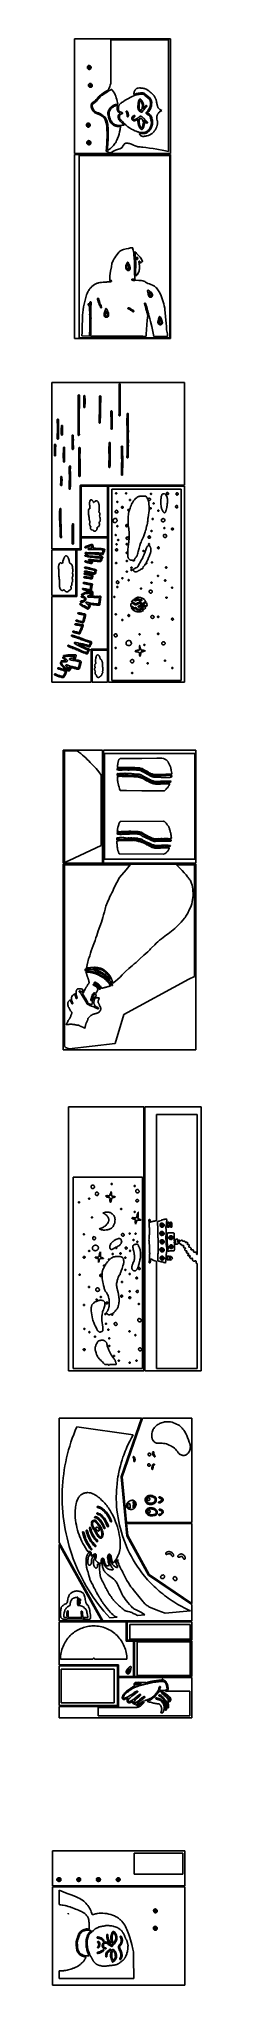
# Model space of a CAD drawing. Extents: x -67 to 553, y 0 to 8091.
import ezdxf

# ---------------------------------------------------------------- set-up
doc = ezdxf.new("R2010")
doc.units = 0

msp = doc.modelspace()

# ---------------------------------------------------------------- linework, layer by layer
at = {"layer": 'Calque_1'}
for p, q in [((26.5943, 7613.95), (26.5943, 8090.69)), ((26.5943, 8090.69), (425.904, 8090.69)), ((425.904, 8090.69), (425.904, 7613.95)), ((177.492, 7930.58), (177.953009, 8086.899)), ((177.953, 8086.9), (178.448008, 8087.393976)), ((178.448, 8087.4), (417.321, 8087.4)), ((417.321, 8087.4), (417.321, 7622.59)), ((80.011657, 7972.288005), (80.250479, 7974.288287)), ((80.328355, 7970.293776), (80.011657, 7972.288005)), ((80.250479, 7974.288287), (81.031496, 7976.18022)), ((80.699189, 7969.334681), (80.328355, 7970.293776)), ((81.2139, 7968.42), (80.699189, 7969.334681)), ((81.0315, 7976.18), (81.563268, 7977.136001)), ((81.3684, 7968.21), (81.213884, 7968.418227)), ((82.065065, 7967.227884), (81.36842, 7968.21167)), ((81.563268, 7977.136001), (82.214527, 7977.994146)), ((83.2691, 7965.85), (82.065065, 7967.227884)), ((82.214527, 7977.994146), (83.821, 7979.39019)), ((84.344532, 7964.952351), (83.26911, 7965.84564)), ((83.821, 7979.39), (84.030312, 7979.513031)), ((84.0303, 7979.51), (85.465138, 7980.09883)), ((85.415242, 7964.403399), (84.344532, 7964.952351)), ((84.942718, 7973.187353), (84.85486, 7972.445682)), ((84.85486, 7972.445682), (84.944772, 7971.711801)), ((85.2104, 7973.84), (84.942718, 7973.187353)), ((84.944772, 7971.711801), (85.2104, 7971.08252)), ((85.3608, 7974.12), (85.210385, 7973.836896)), ((85.2104, 7971.08), (86.58139, 7969.3102)), ((85.775364, 7974.760482), (85.3608, 7974.12393)), ((87.1443, 7963.87), (85.415242, 7964.403399)), ((85.465138, 7980.09883), (87.1867, 7980.370953)), ((86.3659, 7975.3), (85.775364, 7974.760482)), ((87.3333, 7975.57), (86.365905, 7975.30383)), ((86.5814, 7969.31), (86.74941, 7969.146223)), ((86.7494, 7969.15), (88.4449, 7968.498861)), ((87.4461, 7963.8), (87.14429, 7963.87276)), ((87.1867, 7980.37), (87.1867, 7980.37)), ((87.1872, 7980.37), (87.324095, 7980.37)), ((87.3238, 7980.37), (88.373345, 7980.243364)), ((87.3241, 7980.37), (87.3241, 7980.37)), ((87.3338, 7975.57), (87.3338, 7975.57)), ((87.3338, 7975.57), (87.3338, 7975.57)), ((87.3628, 7975.56), (87.333802, 7975.570583)), ((87.694, 7975.41), (87.362795, 7975.5624)), ((88.616, 7963.49), (87.44609, 7963.796652)), ((88.550146, 7974.986304), (87.69401, 7975.40759)), ((88.373345, 7980.243364), (89.44509, 7979.86253)), ((88.4449, 7968.5), (89.029311, 7968.336488)), ((89.3358, 7974.39), (88.550146, 7974.986304)), ((89.289189, 7963.441637), (88.61601, 7963.493599)), ((89.0293, 7968.34), (89.901801, 7969.481411)), ((90.116679, 7963.529549), (89.289189, 7963.441637)), ((90.6081, 7972.92), (89.3358, 7974.38711)), ((89.4451, 7979.86), (91.123881, 7979.025505)), ((89.901801, 7969.481411), (90.7465, 7970.96731)), ((90.988232, 7963.811086), (90.116679, 7963.529549)), ((90.8127, 7972.56), (90.608098, 7972.921685)), ((90.7465, 7970.96), (90.982693, 7971.606905)), ((90.9827, 7971.61), (90.812705, 7972.562499)), ((91.7936, 7964.34), (90.988232, 7963.811086)), ((91.123881, 7979.025505), (92.59168, 7977.91082)), ((92.883176, 7965.418995), (91.79361, 7964.34146)), ((92.5917, 7977.91), (92.617629, 7977.886188)), ((92.6177, 7977.89), (94.3948, 7975.8752)), ((93.753311, 7966.560749), (92.883176, 7965.418995)), ((95.041, 7968.81), (93.753311, 7966.560749)), ((94.3948, 7975.87), (94.730212, 7975.340834)), ((94.7302, 7975.35), (94.705462, 7975.431099)), ((94.705462, 7975.431099), (94.784393, 7975.33343)), ((94.784393, 7975.33343), (95.187479, 7974.684838)), ((95.087, 7968.9), (95.040989, 7968.805015)), ((95.566912, 7970.038195), (95.087008, 7968.90277)), ((95.1875, 7974.68), (95.465669, 7974.120737)), ((95.465669, 7974.120737), (95.672798, 7973.32295)), ((95.756916, 7970.818445), (95.566912, 7970.038195)), ((95.6518, 7972.8), (95.820286, 7971.75728)), ((95.6728, 7973.32), (95.651898, 7972.798507)), ((95.8203, 7971.76), (95.756916, 7970.818445)), ((177.466, 7914.84), (177.491929, 7930.5806)), ((84.936641, 7895.764403), (84.974215, 7897.1534)), ((85.090513, 7894.78361), (84.936641, 7895.764403)), ((84.9742, 7897.16), (85.094585, 7899.27164)), ((85.5323, 7893.64), (85.090513, 7894.78361)), ((85.0946, 7899.27), (85.158768, 7899.942735)), ((85.158768, 7899.942735), (85.409904, 7901.03556)), ((85.4099, 7901.03), (86.142107, 7902.50902)), ((86.4517, 7892.37), (85.532301, 7893.64026)), ((86.1421, 7902.51), (86.3199, 7902.767968)), ((86.3199, 7902.77), (86.493996, 7903.047018)), ((87.617711, 7891.338944), (86.45169, 7892.3734)), ((86.494, 7903.05), (86.993671, 7903.731797)), ((86.993671, 7903.731797), (87.8847, 7904.51658)), ((88.8789, 7890.57), (87.617711, 7891.338944)), ((87.8847, 7904.51), (88.761109, 7904.980809)), ((88.761109, 7904.980809), (89.606782, 7905.259432)), ((89.8499, 7890.1), (88.878907, 7890.57281)), ((89.606782, 7905.259432), (91.0752, 7905.469113)), ((89.7735, 7897.11), (89.84086, 7896.062483)), ((89.8585, 7898.68), (89.773516, 7897.11023)), ((89.7965, 7895.84), (89.830499, 7895.768827)), ((89.858581, 7895.79849), (89.796519, 7895.84185)), ((89.8305, 7895.77), (89.981894, 7895.620775)), ((89.84086, 7896.062483), (89.858581, 7895.79849)), ((91.8079, 7889.54), (89.84988, 7890.096683)), ((89.9609, 7899.5), (89.85848, 7898.675295)), ((90.1521, 7899.87), (89.960912, 7899.503553)), ((89.9819, 7895.62), (90.434941, 7895.186249)), ((90.154483, 7899.853995), (90.152095, 7899.863619)), ((90.3386, 7900.12), (90.154483, 7899.853995)), ((90.5247, 7900.43), (90.338592, 7900.12573)), ((90.434941, 7895.186249), (91.05679, 7894.842391)), ((90.5987, 7900.52), (90.524723, 7900.427925)), ((91.4292, 7900.68), (90.5987, 7900.521779)), ((91.0568, 7894.84), (91.525724, 7894.6114)), ((91.0752, 7905.47), (91.746897, 7905.49884)), ((91.8106, 7900.7), (91.429177, 7900.684125)), ((91.525724, 7894.6114), (91.718776, 7894.516448)), ((91.7136, 7894.51), (92.584898, 7894.266584)), ((91.718776, 7894.516448), (91.713601, 7894.512975)), ((91.7469, 7905.5), (91.7442, 7905.5)), ((91.7449, 7905.5), (93.8223, 7905.310823)), ((91.7454, 7905.5), (91.7454, 7905.5)), ((92.93556, 7889.464185), (91.80792, 7889.543229)), ((91.9501, 7900.7), (91.811088, 7900.7)), ((91.8111, 7900.7), (91.8111, 7900.7)), ((91.9498, 7900.7), (91.9498, 7900.7)), ((92.8686, 7900.6), (91.949809, 7900.693927)), ((92.5849, 7894.27), (93.330098, 7894.291167)), ((93.4293, 7900.48), (92.868596, 7900.607794)), ((93.8605, 7889.53), (92.93556, 7889.464185)), ((93.3301, 7894.29), (93.731896, 7894.352276)), ((93.7926, 7900.32), (93.429301, 7900.476898)), ((93.731896, 7894.352276), (93.901123, 7894.373873)), ((93.828956, 7900.299549), (93.792599, 7900.316946)), ((93.8223, 7905.31), (95.08582, 7904.982446)), ((94.0448, 7900.2), (93.828956, 7900.299549)), ((95.171, 7889.75), (93.86049, 7889.524575)), ((93.9011, 7894.38), (94.389388, 7894.546423)), ((94.1672, 7900.14), (94.044804, 7900.197944)), ((95.0519, 7899.23), (94.167214, 7900.144134)), ((94.3894, 7894.54), (95.059695, 7894.805641)), ((95.3982, 7898.5), (95.051887, 7899.227603)), ((95.0597, 7894.81), (95.370294, 7895.372768)), ((95.0858, 7904.98), (95.726091, 7904.711713)), ((95.9917, 7890.02), (95.171016, 7889.749861)), ((95.3703, 7895.37), (95.477721, 7895.645431)), ((95.5894, 7897.38), (95.398212, 7898.50448)), ((95.4567, 7895.76), (95.462038, 7896.555701)), ((95.4777, 7895.65), (95.456798, 7895.760067)), ((95.462038, 7896.555701), (95.571397, 7896.82495)), ((95.5714, 7896.82), (95.61241, 7896.931125)), ((95.6024, 7897.29), (95.589435, 7897.373079)), ((95.6224, 7897.03), (95.602292, 7897.295112)), ((95.6124, 7896.93), (95.622454, 7896.985033)), ((95.6224, 7896.99), (95.6224, 7897.03)), ((95.6661, 7896.98), (95.676154, 7896.944017)), ((95.6701, 7896.98), (95.6661, 7896.98)), ((95.6931, 7896.89), (95.670081, 7896.972021)), ((95.6761, 7896.94), (95.693033, 7896.893963)), ((95.7261, 7904.72), (96.075905, 7904.558869)), ((96.926562, 7890.373382), (95.99168, 7890.02499)), ((96.0759, 7904.55), (96.304288, 7904.440992)), ((96.2218, 7895.91), (96.211746, 7895.920583)), ((96.2118, 7895.92), (96.221854, 7895.909417)), ((96.3043, 7904.45), (96.617513, 7904.284106)), ((96.6406, 7895.55), (96.590594, 7895.587835)), ((96.5906, 7895.6), (96.5906, 7895.58)), ((96.5906, 7895.59), (96.5906, 7895.6)), ((96.5906, 7895.59), (96.627589, 7895.557192)), ((96.6175, 7904.28), (98.044086, 7903.153341)), ((96.6276, 7895.55), (96.640565, 7895.539417)), ((96.6406, 7895.54), (96.6406, 7895.55)), ((96.7866, 7899.58), (96.736594, 7899.536079)), ((96.7366, 7899.54), (96.882809, 7899.607998)), ((96.8826, 7899.6), (96.786609, 7899.576188)), ((96.8828, 7899.6), (96.8826, 7899.6)), ((98.161, 7891.15), (96.926562, 7890.373382)), ((97.1487, 7895.32), (97.406086, 7895.203054)), ((97.5596, 7895.2), (97.148703, 7895.316946)), ((97.4061, 7895.2), (97.5596, 7895.2)), ((97.9415, 7899.87), (98.235, 7899.87)), ((98.1011, 7899.91), (97.941504, 7899.871106)), ((98.044086, 7903.153341), (99.10519, 7901.79689)), ((98.235, 7899.87), (98.101095, 7899.908894)), ((99.225925, 7892.381585), (98.161, 7891.1434)), ((98.2401, 7895.19), (98.5285, 7895.19)), ((98.8546, 7895.35), (98.240106, 7895.1976)), ((98.5285, 7895.19), (98.854599, 7895.3424)), ((99.1052, 7901.8), (99.596861, 7900.908487)), ((99.1699, 7899.6), (99.110898, 7899.618521)), ((99.1109, 7899.62), (99.1989, 7899.580048)), ((99.1989, 7899.58), (99.169902, 7899.601167)), ((99.8297, 7893.59), (99.225925, 7892.381585)), ((99.3806, 7895.59), (99.442592, 7895.618839)), ((99.686, 7895.87), (99.380618, 7895.594569)), ((99.4426, 7895.62), (99.686493, 7895.866591)), ((99.596861, 7900.908487), (99.986288, 7899.90029)), ((99.6865, 7895.87), (99.6866, 7895.87)), ((99.6866, 7895.87), (99.6866, 7895.87)), ((100.153, 7894.5), (99.830103, 7893.591157)), ((99.9863, 7899.9), (100.3274, 7898.11565)), ((100.285, 7895.17), (100.152709, 7894.508013)), ((100.154, 7898.54), (100.283699, 7898.2098)), ((100.154, 7898.54), (100.154, 7898.54)), ((100.241, 7898.36), (100.154005, 7898.538858)), ((100.193, 7895.46), (100.225994, 7895.535142)), ((100.226, 7895.58), (100.193006, 7895.457763)), ((100.226, 7895.53), (100.226, 7895.58)), ((100.284, 7898.21), (100.241005, 7898.361341)), ((100.387839, 7896.265638), (100.28451, 7895.78687)), ((100.285, 7895.79), (100.285, 7895.77)), ((100.285, 7895.77), (100.285, 7895.161724)), ((100.385, 7897.33), (100.325998, 7896.952175)), ((100.326, 7896.96), (100.401009, 7897.163729)), ((100.327, 7898.11), (100.344992, 7897.996758)), ((100.345, 7898), (100.334946, 7898.026988)), ((100.335, 7898.03), (100.345054, 7897.993223)), ((100.345, 7897.99), (100.380004, 7897.801881)), ((100.38, 7897.8), (100.390054, 7897.599446)), ((100.401, 7897.16), (100.38486, 7897.334096)), ((100.439, 7897.1), (100.387839, 7896.265638)), ((100.39, 7897.6), (100.400054, 7897.471413)), ((100.4, 7897.47), (100.408248, 7897.542661)), ((100.408248, 7897.542661), (100.439, 7897.100378)), ((123.486441, 7845.74571), (128.151934, 7850.96991)), ((128.151934, 7850.96991), (130.612654, 7853.514372)), ((130.612654, 7853.514372), (133.1957, 7855.9788)), ((134.00027, 7850.124603), (131.661065, 7847.696011)), ((133.195, 7855.98), (136.547952, 7858.789765)), ((136.422, 7852.44), (134.00027, 7850.124603)), ((139.486132, 7855.000658), (136.4222, 7852.43823)), ((136.547952, 7858.789765), (140.024812, 7861.336352)), ((142.75952, 7857.394833), (139.486132, 7855.000658)), ((140.024812, 7861.336352), (147.0479, 7866.0077)), ((149.672, 7862), (142.75952, 7857.394833)), ((147.048, 7866), (147.06705, 7866.013229)), ((147.067, 7866.02), (160.631, 7874.93221)), ((163.271, 7870.94), (149.6718, 7862.00583)), ((160.631, 7874.93), (160.641, 7874.93)), ((160.641, 7874.93), (167.66478, 7879.4287)), ((170.796, 7875.76), (163.27041, 7870.94062)), ((167.665, 7879.43), (169.89639, 7884.25203)), ((169.896, 7884.25), (169.910023, 7884.279898)), ((169.91, 7884.28), (171.98144, 7888.768463)), ((174.851989, 7878.157687), (170.79622, 7875.75408)), ((171.98144, 7888.768463), (173.894304, 7893.252411)), ((173.894304, 7893.252411), (175.51051, 7897.764929)), ((178.973, 7880.37), (174.851989, 7878.157687)), ((175.51051, 7897.764929), (176.69198, 7902.3391)), ((176.692, 7902.34), (177.117554, 7905.345894)), ((177.117554, 7905.345894), (177.334027, 7908.4395)), ((177.334027, 7908.4395), (177.465614, 7914.845)), ((179.723, 7880.53), (178.973198, 7880.367281)), ((180.54, 7880.49), (179.722994, 7880.538948)), ((179.723, 7880.53), (179.723, 7880.53)), ((181.338185, 7880.240774), (180.54011, 7880.487597)), ((182.03, 7879.81), (181.338185, 7880.240774)), ((182.078, 7879.77), (182.030005, 7879.809952)), ((183.462911, 7878.320767), (182.07749, 7879.77148)), ((185.035, 7876.37), (183.462911, 7878.320767)), ((188.894326, 7870.965125), (185.03541, 7876.3639)), ((192.376, 7865.28), (188.894326, 7870.965125)), ((192.401, 7865.23), (192.376129, 7865.278948)), ((195.59476, 7858.912789), (192.40081, 7865.2347)), ((198.295, 7852.35), (195.59476, 7858.912789)), ((200.552214, 7845.518836), (198.29522, 7852.352)), ((261.24, 7848.71), (247.7587, 7841.97821)), ((266.927008, 7851.331576), (261.24, 7848.71508)), ((272.752, 7853.83), (266.927008, 7851.331576)), ((275.433, 7854.97), (272.7515, 7853.82383)), ((273.701, 7862.14), (273.606994, 7859.46639)), ((273.607, 7859.46), (273.617054, 7859.413963)), ((273.617, 7859.42), (277.252895, 7860.937516)), ((273.892997, 7865.15292), (273.700411, 7862.14299)), ((274.274, 7867.89), (273.892997, 7865.15292)), ((274.61, 7868.93), (274.274112, 7867.88516)), ((275.268, 7871.61), (274.610088, 7868.93057)), ((275.55708, 7872.327162), (275.267801, 7871.60614)), ((278.9743, 7856.446251), (275.43381, 7854.96802)), ((276.062, 7873.3), (275.55708, 7872.327162)), ((277.298, 7875.91), (276.0624, 7873.30333)), ((277.252895, 7860.937516), (281.08679, 7862.28596)), ((278.321647, 7877.636642), (277.29751, 7875.90505)), ((279.44, 7879.17), (278.321647, 7877.636642)), ((282.47, 7857.68), (278.9743, 7856.446251)), ((281.838, 7881.73), (279.44019, 7879.17148)), ((281.086, 7862.28), (284.953725, 7863.305426)), ((282.324318, 7882.360914), (281.837809, 7881.732397)), ((282.352, 7882.46), (282.324318, 7882.360914)), ((283.888436, 7883.923407), (282.35199, 7882.45795)), ((282.494, 7857.69), (282.469923, 7857.679417)), ((286.000499, 7858.620821), (282.4935, 7857.69081)), ((285.651, 7884.94), (283.888436, 7883.923407)), ((284.953725, 7863.305426), (288.88559, 7863.99926)), ((288.162601, 7885.723379), (285.6516, 7884.93989)), ((289.583, 7859.25), (286.000499, 7858.620821)), ((290.889304, 7886.209559), (288.162601, 7885.723379)), ((288.886, 7864), (293.122653, 7864.876926)), ((288.886, 7864), (288.886, 7864)), ((289.658, 7859.26), (289.582991, 7859.249417)), ((294.164281, 7860.180435), (289.65791, 7859.26015)), ((296.7, 7886.67), (290.889304, 7886.209559)), ((293.122653, 7864.876926), (297.64978, 7865.78541)), ((298.385, 7861.04), (294.164281, 7860.180435)), ((299.684, 7886.82), (296.70022, 7886.668659)), ((297.65, 7865.79), (297.669, 7865.79)), ((297.669, 7865.79), (302.387886, 7866.338249)), ((302.729153, 7861.546993), (298.38523, 7861.042036)), ((299.678, 7886.83), (299.673502, 7886.827354)), ((299.674, 7886.82), (299.684, 7886.82)), ((302.865, 7886.58), (299.6786, 7886.828443)), ((302.387886, 7866.338249), (307.19399, 7866.492203)), ((307.04, 7861.69), (302.729153, 7861.546993)), ((305.391725, 7886.445352), (302.86479, 7886.582208)), ((307.525, 7886.27), (305.391725, 7886.445352)), ((309.802225, 7861.270565), (307.0407, 7861.69374)), ((307.041, 7861.69), (307.041, 7861.69)), ((307.041, 7861.69), (307.041, 7861.69)), ((307.194, 7866.49), (307.29732, 7866.479417)), ((307.297, 7866.48), (309.104505, 7866.288976)), ((309.563098, 7885.826734), (307.52472, 7886.270009)), ((309.104505, 7866.288976), (310.872217, 7865.947613)), ((311.974, 7885.34), (309.563098, 7885.826734)), ((312.497686, 7860.397086), (309.802225, 7861.270565)), ((310.872217, 7865.947613), (314.268969, 7864.858733)), ((314.063, 7885.1), (311.97369, 7885.338918)), ((315.079479, 7859.131), (312.497686, 7860.397086)), ((317.504212, 7884.251125), (314.0636, 7885.10067)), ((314.268969, 7864.858733), (317.448661, 7863.303079)), ((317.5, 7857.53), (315.079479, 7859.131)), ((317.448661, 7863.303079), (320.3727, 7861.37037)), ((317.539, 7857.5), (317.5, 7857.529898)), ((320.92, 7883.12), (317.504212, 7884.251125)), ((321.159534, 7854.721873), (317.5393, 7857.4951)), ((320.373, 7861.37), (324.192603, 7858.447389)), ((324.278, 7881.86), (320.91952, 7883.12153)), ((324.707324, 7851.765435), (321.159534, 7854.721873)), ((324.192603, 7858.447389), (327.844225, 7855.40775)), ((325.848801, 7880.975634), (324.27811, 7881.85501)), ((331.864, 7845.65), (324.707324, 7851.765435)), ((327.604, 7879.85), (325.848801, 7880.975634)), ((333.345, 7875.88), (327.60429, 7879.84769)), ((327.844225, 7855.40775), (334.9334, 7849.3423)), ((335.173, 7874.57), (333.34471, 7875.87995)), ((334.933, 7849.34), (334.953108, 7849.324125)), ((334.953, 7849.33), (340.71908, 7844.4249)), ((338.366, 7871.94), (335.17349, 7874.57234)), ((335.174, 7874.57), (335.174, 7874.57)), ((341.149, 7869.99), (338.36622, 7871.93892)), ((341.149, 7869.99), (341.149, 7869.99)), ((345.648, 7866.15), (341.149, 7869.98936)), ((347.823657, 7864.366064), (345.6484, 7866.15286)), ((349.722, 7862.74), (347.823657, 7864.366064)), ((350.191, 7862.24), (349.721789, 7862.735035)), ((350.9, 7861.4), (350.190997, 7862.248518)), ((351.861, 7860.35), (350.900326, 7861.39484)), ((351.918, 7860.3), (351.860982, 7860.355033)), ((352.412, 7859.69), (351.918394, 7860.291133)), ((355.184147, 7856.500138), (352.41131, 7859.69061)), ((357.597, 7853.47), (355.184147, 7856.500138)), ((360.16, 7849.19), (357.59691, 7853.47148)), ((362.456, 7845.41), (360.1605, 7849.19327)), ((95.3466, 7813.48), (95.393065, 7815.145355)), ((95.3466, 7813.45), (95.3466, 7813.48)), ((95.588681, 7810.906551), (95.34662, 7813.45258)), ((95.393065, 7815.145355), (95.639205, 7816.78851)), ((96.051206, 7808.438235), (95.588681, 7810.906551)), ((95.639205, 7816.78851), (96.08089, 7818.390242)), ((97.4173, 7803.74), (96.051206, 7808.438235)), ((96.08089, 7818.390242), (96.71399, 7819.93133)), ((96.714, 7819.93), (97.855188, 7821.936149)), ((97.4273, 7803.71), (97.417246, 7803.736988)), ((99.018966, 7799.567312), (97.42759, 7803.71197)), ((97.855188, 7821.936149), (99.264991, 7823.733444)), ((100.939, 7795.48), (99.018966, 7799.567312)), ((99.264991, 7823.733444), (100.902421, 7825.307597)), ((100.138, 7813.66), (100.338139, 7811.595431)), ((100.333153, 7815.81223), (100.138916, 7813.65631)), ((101.034, 7817.86), (100.333153, 7815.81223)), ((100.338139, 7811.595431), (100.730713, 7809.51382)), ((100.730713, 7809.51382), (101.95029, 7805.31664)), ((100.902421, 7825.307597), (102.72649, 7826.64432)), ((103.034749, 7792.004004), (100.9386, 7795.4684)), ((100.939, 7795.47), (100.939, 7795.48)), ((101.046, 7817.89), (101.034094, 7817.866188)), ((101.844767, 7819.282677), (101.04541, 7817.88449)), ((102.856988, 7820.562001), (101.844767, 7819.282677)), ((101.951, 7805.32), (103.442679, 7801.436485)), ((102.726, 7826.64), (108.923687, 7830.954324)), ((104.050817, 7821.698947), (102.856988, 7820.562001)), ((105.543715, 7788.782157), (103.034749, 7792.004004)), ((103.442679, 7801.436485), (105.17669, 7797.74128)), ((105.395, 7822.67), (104.050817, 7821.698947)), ((105.176, 7797.74), (106.993236, 7794.739839)), ((105.525, 7822.76), (105.394799, 7822.672952)), ((111.72639, 7827.05221), (105.5257, 7822.75968)), ((108.473723, 7785.901332), (105.543715, 7788.782157)), ((106.993236, 7794.739839), (109.133105, 7791.993359)), ((110.099189, 7784.619575), (108.473723, 7785.901332)), ((108.923687, 7830.954324), (111.80243, 7833.131614)), ((109.133105, 7791.993359), (111.584599, 7789.578624)), ((111.833, 7783.46), (110.099189, 7784.619575)), ((111.584599, 7789.578624), (114.33671, 7787.5737)), ((114.852749, 7829.429853), (111.72639, 7827.05221)), ((111.80243, 7833.131614), (114.4013, 7835.48395)), ((114.985081, 7781.801905), (111.8331, 7783.46354)), ((114.337, 7787.57), (116.968464, 7786.19658)), ((114.402, 7835.49), (118.977153, 7840.515855)), ((117.836, 7832.15), (114.852749, 7829.429853)), ((118.18401, 7780.507849), (114.985081, 7781.801905)), ((116.968464, 7786.19658), (119.821069, 7785.052529)), ((117.847, 7832.16), (117.835887, 7832.149417)), ((122.589509, 7837.354958), (117.8469, 7832.1621)), ((124.422, 7778.41), (118.18401, 7780.507849)), ((118.977153, 7840.515855), (123.486441, 7845.74571)), ((119.821069, 7785.052529), (125.9636, 7782.96705)), ((127.122232, 7842.600296), (122.589509, 7837.354958)), ((124.455, 7778.4), (124.42198, 7778.410583)), ((127.028095, 7777.424678), (124.4547, 7778.39352)), ((125.964, 7782.97), (128.885644, 7781.871427)), ((129.551429, 7776.262929), (127.028095, 7777.424678)), ((131.661065, 7847.696011), (127.122232, 7842.600296)), ((128.885644, 7781.871427), (131.693117, 7780.580021)), ((134.468, 7773.49), (129.551429, 7776.262929)), ((131.693117, 7780.580021), (134.395557, 7779.137605)), ((134.395557, 7779.137605), (137.0021, 7777.586)), ((141.572758, 7768.92032), (134.4682, 7773.49469)), ((137.002, 7777.58), (140.64743, 7775.301024)), ((140.64743, 7775.301024), (144.30358, 7772.886956)), ((144.864665, 7766.467858), (141.572758, 7768.92032)), ((144.30358, 7772.886956), (147.868665, 7770.224836)), ((147.868665, 7770.224836), (151.2409, 7767.2017)), ((151.241, 7767.21), (153.493243, 7764.749443)), ((165.467386, 7782.617547), (165.597417, 7784.51545)), ((165.536877, 7780.825511), (165.467386, 7782.617547)), ((165.862, 7777.64), (165.536877, 7780.825511)), ((165.598, 7784.51), (166.177278, 7787.07831)), ((166.180745, 7774.905494), (165.862888, 7777.63993)), ((166.177, 7787.08), (166.8932, 7789.26493)), ((166.636, 7772.23), (166.180745, 7774.905494)), ((167.768, 7767.03), (166.6358, 7772.22085)), ((166.893, 7789.26), (167.692213, 7791.594184)), ((167.692213, 7791.594184), (168.67121, 7793.94285)), ((168.672, 7793.95), (170.20738, 7797.071383)), ((170.20738, 7797.071383), (171.92201, 7800.07113)), ((170.374, 7783.91), (170.363946, 7783.856025)), ((170.364, 7783.85), (170.364, 7783.802904)), ((170.364, 7783.81), (170.364, 7781.24328)), ((170.364, 7781.24), (170.662211, 7778.0277)), ((170.779, 7785.63), (170.3744, 7783.91074)), ((170.662, 7778.03), (170.673906, 7777.931046)), ((170.674, 7777.93), (171.351994, 7773.2228)), ((171.476, 7787.79), (170.7784, 7785.62571)), ((171.352, 7773.22), (172.45991, 7768.10931)), ((171.497, 7787.85), (171.476098, 7787.789146)), ((172.202928, 7789.902889), (171.4975, 7787.84691)), ((171.922, 7800.07), (173.938884, 7802.939966)), ((173.007, 7791.84), (172.202928, 7789.902889)), ((172.46, 7768.11), (172.509001, 7767.87849)), ((172.509, 7767.88), (173.74249, 7762.28328)), ((173.031, 7791.9), (173.006923, 7791.843115)), ((174.478101, 7794.842069), (173.03122, 7791.89835)), ((173.938884, 7802.939966), (176.3811, 7805.67122)), ((176.014, 7797.53), (174.478101, 7794.842069)), ((177.667, 7799.89), (176.01328, 7797.53309)), ((176.381, 7805.67), (176.407744, 7805.699183)), ((176.407744, 7805.699183), (176.649923, 7805.944935)), ((176.649923, 7805.944935), (177.4228, 7806.72569)), ((177.422, 7806.73), (178.78259, 7808.06085)), ((177.74, 7799.98), (177.667002, 7799.887925)), ((179.734, 7802.21), (177.74031, 7799.98221)), ((178.783, 7808.06), (179.4026, 7808.525137)), ((179.403, 7808.52), (180.2335, 7809.109491)), ((179.762, 7802.24), (179.734007, 7802.209837)), ((180.842, 7803.33), (179.7625, 7802.23674)), ((180.233, 7809.11), (181.115453, 7809.732729)), ((181.655881, 7804.132318), (180.8413, 7803.33437)), ((181.115453, 7809.732729), (181.38523, 7809.92234)), ((181.38, 7809.92), (185.80557, 7812.88201)), ((181.38523, 7809.92234), (181.38021, 7809.916714)), ((181.909776, 7804.380814), (181.655881, 7804.132318)), ((181.834599, 7804.325999), (181.89459, 7804.379019)), ((181.900817, 7804.374951), (181.834599, 7804.325999)), ((181.894, 7804.38), (181.909776, 7804.380814)), ((182.215, 7804.61), (181.900817, 7804.374951)), ((183.012, 7805.18), (182.215208, 7804.613792)), ((184.202, 7806.01), (183.0113, 7805.17233)), ((184.233, 7806.03), (184.201991, 7806.008833)), ((188.353, 7808.79), (184.23342, 7806.03437)), ((185.806, 7812.88), (187.54852, 7814.08412)), ((187.548, 7814.08), (189.8399, 7815.36561)), ((188.385, 7808.81), (188.352985, 7808.788833)), ((190.271, 7810.07), (188.38532, 7808.80609)), ((189.84, 7815.37), (192.089164, 7816.224604)), ((191.748, 7810.94), (190.27059, 7810.069787)), ((193.614504, 7811.655713), (191.74779, 7810.94772)), ((192.089164, 7816.224604), (194.32497, 7816.89664)), ((195.592, 7812.25), (193.614504, 7811.655713)), ((194.325, 7816.9), (197.43332, 7817.793497)), ((198.544, 7813.1), (195.59221, 7812.24672)), ((197.434, 7817.79), (198.068576, 7817.907739)), ((198.068, 7817.91), (198.967714, 7818.061341)), ((198.442778, 7813.077512), (198.543615, 7813.103115)), ((198.514021, 7813.090381), (198.442778, 7813.077512)), ((198.879, 7813.16), (198.514021, 7813.090381)), ((199.757, 7813.3), (198.87959, 7813.152892)), ((198.968, 7818.06), (199.926445, 7818.220602)), ((201.163, 7813.54), (199.75682, 7813.304786)), ((199.926445, 7818.220602), (200.27589, 7818.277223)), ((200.276, 7818.28), (205.48911, 7819.31769)), ((202.358, 7838.54), (200.552214, 7845.518836)), ((206.27, 7814.56), (201.16289, 7813.54083)), ((202.368, 7838.49), (202.357946, 7838.532862)), ((206.972, 7819.52), (202.3677, 7838.4962)), ((204.332061, 7802.136123), (204.339694, 7807.3204)), ((204.719, 7796.98), (204.332061, 7802.136123)), ((204.34, 7807.32), (204.350054, 7807.459435)), ((204.35, 7807.47), (204.814608, 7809.99174)), ((204.35, 7807.46), (204.35, 7807.47)), ((204.719, 7796.95), (204.719, 7796.98)), ((205.009, 7794.94), (204.719096, 7796.95268)), ((204.814, 7809.99), (205.051701, 7810.884555)), ((205.473, 7792.83), (205.008895, 7794.93635)), ((205.052, 7810.89), (205.526397, 7812.27139)), ((206.207724, 7790.728073), (205.47301, 7792.82893)), ((205.489, 7819.31), (206.97209, 7819.514523)), ((205.527, 7812.27), (206.516091, 7814.59489)), ((207.323, 7788.68), (206.207724, 7790.728073)), ((206.517, 7814.59), (206.270514, 7814.556133)), ((206.516, 7814.59), (206.516, 7814.59)), ((207.341, 7788.65), (207.323008, 7788.676458)), ((208.752, 7786.99), (207.34119, 7788.65899)), ((208.647101, 7764.399111), (208.577589, 7767.83717)), ((208.578, 7767.83), (208.599951, 7769.484307)), ((208.599951, 7769.484307), (208.764918, 7771.266604)), ((208.78, 7786.96), (208.752007, 7786.986458)), ((208.764918, 7771.266604), (209.198951, 7773.115476)), ((210.338, 7785.65), (208.7795, 7786.95942)), ((209.133, 7807.05), (209.129461, 7802.293858)), ((209.129461, 7802.293858), (209.486007, 7797.53692)), ((209.552201, 7809.24337), (209.13301, 7807.04444)), ((209.198951, 7773.115476), (210.0281, 7774.96951)), ((209.486, 7797.53), (210.108656, 7794.151541)), ((210.30776, 7811.418958), (209.552201, 7809.24337)), ((210.028, 7774.97), (210.044933, 7774.999104)), ((210.045, 7775), (211.167654, 7776.582008)), ((210.108656, 7794.151541), (210.614212, 7792.671886)), ((211.339191, 7813.558677), (210.30776, 7811.418958)), ((211.798, 7784.69), (210.33811, 7785.646468)), ((210.614212, 7792.671886), (211.30289, 7791.37792)), ((211.167654, 7776.582008), (212.381524, 7777.904658)), ((211.303, 7791.38), (212.142478, 7790.414958)), ((212.586, 7815.65), (211.339191, 7813.558677)), ((211.978, 7784.58), (211.798692, 7784.696946)), ((213.564, 7783.67), (211.97801, 7784.572757)), ((212.142478, 7790.414958), (213.220994, 7789.52805)), ((212.381524, 7777.904658), (214.68348, 7780.07232)), ((212.637, 7815.72), (212.585988, 7815.650944)), ((213.063, 7816.29), (212.637207, 7815.719559)), ((215.007369, 7818.805512), (213.06302, 7816.29363)), ((213.220994, 7789.52805), (215.91929, 7787.86501)), ((213.393, 7767.83), (213.393, 7767.7919)), ((213.393, 7767.79), (213.551975, 7763.845366)), ((213.543451, 7770.498868), (213.393198, 7767.82635)), ((213.787432, 7771.61785), (213.543451, 7770.498868)), ((213.582, 7783.66), (213.564008, 7783.670583)), ((216.919, 7781.82), (213.58121, 7783.66388)), ((214.187, 7772.56), (213.787432, 7771.61785)), ((214.891012, 7773.519988), (214.18742, 7772.56288)), ((214.684, 7780.08), (214.753003, 7780.146146)), ((214.753, 7780.14), (216.9198, 7781.81878)), ((215.796798, 7774.486669), (214.891012, 7773.519988)), ((217.205181, 7821.15207), (215.007369, 7818.805512)), ((218.013, 7776.62), (215.796798, 7774.486669)), ((215.92, 7787.87), (215.937992, 7787.859417)), ((215.938, 7787.86), (220.062165, 7785.626786)), ((219.605158, 7823.356), (217.205181, 7821.15207)), ((219.986191, 7778.1197), (218.0125, 7776.62239)), ((222.156, 7825.44), (219.605158, 7823.356)), ((222.114, 7779.11), (219.986191, 7778.1197)), ((220.062165, 7785.626786), (222.055874, 7784.782463)), ((222.055874, 7784.782463), (224.03768, 7784.23892)), ((222.124, 7779.11), (222.114, 7779.11)), ((223.57, 7779.41), (222.1241, 7779.1052)), ((222.551, 7825.78), (222.1562, 7825.441069)), ((226.102919, 7828.347432), (222.5504, 7825.7772)), ((223.822, 7779.45), (223.5704, 7779.410842)), ((223.589312, 7779.394393), (223.821998, 7779.450583)), ((223.921, 7779.44), (223.589312, 7779.394393)), ((224.236, 7779.49), (223.921202, 7779.442111)), ((224.026, 7784.23), (224.194399, 7784.203542)), ((224.037, 7784.23), (224.026, 7784.23)), ((224.195, 7784.21), (224.534, 7784.117925)), ((224.816, 7779.69), (224.235701, 7779.489975)), ((224.534, 7784.12), (224.55, 7784.12)), ((224.55, 7784.12), (224.974299, 7784.041154)), ((225.182413, 7779.892941), (224.8162, 7779.688584)), ((224.974, 7784.04), (225.362788, 7783.74423)), ((225.705, 7780.44), (225.182413, 7779.892941)), ((225.362788, 7783.74423), (225.8706, 7782.9867)), ((225.9493, 7780.969263), (225.705101, 7780.43445)), ((225.871, 7782.98), (226.054074, 7782.375238)), ((226.072899, 7781.660593), (225.9493, 7780.969263)), ((226.054074, 7782.375238), (226.072899, 7781.660593)), ((229.799766, 7830.812028), (226.102919, 7828.347432)), ((237.381, 7835.78), (229.799766, 7830.812028)), ((242.495029, 7839.03412), (237.3818, 7835.77955)), ((241.391, 7788.22), (241.439937, 7789.14422)), ((241.603, 7787.37), (241.391601, 7788.221957)), ((241.439937, 7789.14422), (241.670631, 7789.740164)), ((242.001, 7786.58), (241.602602, 7787.37322)), ((241.670631, 7789.740164), (242.145498, 7790.35439)), ((243.729, 7784.06), (242.0015, 7786.57513)), ((242.146, 7790.36), (242.638909, 7790.733802)), ((247.744, 7841.97), (242.495029, 7839.03412)), ((242.638909, 7790.733802), (243.144775, 7790.95766)), ((243.144775, 7790.95766), (244.0435, 7791.094747)), ((244.257, 7783.42), (243.728302, 7784.059762)), ((244.043, 7791.09), (244.046, 7791.09)), ((244.046, 7791.09), (244.435699, 7791.063012)), ((244.455, 7782.91), (244.2576, 7783.425143)), ((244.436, 7791.07), (244.754476, 7791.025914)), ((244.642064, 7781.77707), (244.454801, 7782.91207)), ((244.754476, 7791.025914), (244.540902, 7791.037986)), ((244.541, 7791.03), (245.46182, 7790.784327)), ((244.908, 7779.89), (244.642064, 7781.77707)), ((245.422187, 7776.972685), (244.907999, 7779.88515)), ((245.726, 7774.19), (245.422187, 7776.972685)), ((245.46182, 7790.784327), (246.191619, 7790.224081)), ((245.536, 7771.75), (245.594002, 7773.55869)), ((245.75, 7768.69), (245.536101, 7771.74196)), ((245.594, 7773.55), (245.725799, 7774.082341)), ((245.726, 7774.09), (245.726, 7774.19)), ((245.998333, 7767.789377), (245.750377, 7768.69227)), ((246.573, 7767.05), (245.998333, 7767.789377)), ((246.191619, 7790.224081), (246.658083, 7789.431067)), ((246.658083, 7789.431067), (246.7889, 7788.48709)), ((246.671, 7788.25), (247.606899, 7786.8874)), ((246.789, 7788.49), (246.6712, 7788.247907)), ((247.607, 7786.89), (248.1713, 7786.219811)), ((247.759, 7841.98), (247.743998, 7841.969417)), ((248.171, 7786.22), (248.627211, 7785.451916)), ((248.627211, 7785.451916), (248.962598, 7784.5481)), ((248.963, 7784.54), (249.301161, 7783.352636)), ((249.958, 7767.29), (249.218599, 7766.715293)), ((249.301161, 7783.352636), (249.465612, 7782.312836)), ((249.465612, 7782.312836), (249.620899, 7780.77445)), ((249.621, 7780.78), (250.165849, 7777.705316)), ((250.421534, 7768.110719), (249.958341, 7767.29693)), ((250.165849, 7777.705316), (250.516, 7774.44191)), ((250.336, 7772.12), (250.336, 7771.795621)), ((250.336, 7771.8), (250.538001, 7769.04093)), ((250.543564, 7772.656587), (250.336001, 7772.117466)), ((250.538, 7769.04), (250.421534, 7768.110719)), ((250.516, 7774.44), (250.569999, 7773.70102)), ((250.57, 7773.7), (250.521999, 7772.931122)), ((250.522, 7772.93), (250.543564, 7772.656587)), ((267.047736, 7766.775106), (268.13139, 7767.85431)), ((268.131, 7767.86), (270.5976, 7769.66102)), ((270.598, 7769.66), (273.3844, 7771.79889)), ((273.384, 7771.8), (273.759255, 7772.093191)), ((275.455, 7767.34), (273.47071, 7765.81124)), ((273.759255, 7772.093191), (274.81799, 7772.515168)), ((274.818, 7772.51), (275.337297, 7772.575881)), ((275.337, 7772.58), (275.34, 7772.58)), ((275.34, 7772.58), (276.409264, 7772.426145)), ((275.34, 7772.58), (275.34, 7772.58)), ((276.396696, 7767.416411), (275.4546, 7767.34202)), ((277.210708, 7767.829414), (276.396696, 7767.416411)), ((276.409264, 7772.426145), (276.967833, 7772.162463)), ((276.967833, 7772.162463), (277.4768, 7771.729366)), ((277.812516, 7768.515714), (277.210708, 7767.829414)), ((277.476, 7771.73), (277.936634, 7771.0454)), ((278.118, 7769.41), (277.812516, 7768.515714)), ((277.936634, 7771.0454), (278.134213, 7770.416411)), ((278.134213, 7770.416411), (278.117799, 7769.41119)), ((290.073327, 7807.087798), (290.202417, 7810.773747)), ((290.257, 7803.3), (290.073327, 7807.087798)), ((290.202417, 7810.773747), (290.735604, 7817.8288)), ((290.267, 7803.22), (290.256946, 7803.29911)), ((290.822312, 7800.761466), (290.26701, 7803.21287)), ((290.735, 7817.74), (291.086386, 7821.7225)), ((290.735, 7817.82), (290.735, 7817.74)), ((291.707505, 7798.516982), (290.822312, 7800.761466)), ((291.086386, 7821.7225), (291.77158, 7825.4899)), ((292.800448, 7796.459726), (291.707505, 7798.516982)), ((291.772, 7825.49), (292.324273, 7828.362098)), ((292.324273, 7828.362098), (293.029836, 7831.26168)), ((293.979, 7794.57), (292.800448, 7796.459726)), ((293.029836, 7831.26168), (293.962108, 7834.150447)), ((293.962108, 7834.150447), (295.19451, 7836.9901)), ((293.999, 7794.54), (293.978892, 7794.569898)), ((296.180789, 7791.471461), (293.99852, 7794.54095)), ((295.015465, 7810.489596), (294.887643, 7807.1097)), ((294.887643, 7807.1097), (295.03179, 7803.83)), ((295.53, 7817.55), (295.015465, 7810.489596)), ((295.031, 7803.83), (295.417826, 7802.18888)), ((295.194, 7836.99), (295.440988, 7837.382377)), ((295.318511, 7837.221548), (295.451054, 7837.60225)), ((295.441, 7837.38), (295.318511, 7837.221548)), ((295.417826, 7802.18888), (296.079303, 7800.539349)), ((295.451, 7837.6), (295.850216, 7838.587325)), ((295.835459, 7821.026274), (295.529915, 7817.64391)), ((295.53, 7817.64), (295.53, 7817.55)), ((296.474, 7824.54), (295.835459, 7821.026274)), ((295.850216, 7838.587325), (296.260788, 7839.190933)), ((296.079303, 7800.539349), (297.9916, 7797.20564)), ((297.526451, 7789.952886), (296.180789, 7791.471461)), ((296.260788, 7839.190933), (296.86959, 7839.76455)), ((296.416, 7766.93), (296.833089, 7767.212575)), ((296.487, 7824.6), (296.474035, 7824.534119)), ((297.642914, 7829.916354), (296.48641, 7824.602)), ((296.833, 7767.21), (297.760496, 7768.29558)), ((296.87, 7839.76), (297.4402, 7840.071414)), ((297.4402, 7840.071414), (298.07301, 7840.218522)), ((299.13, 7788.55), (297.526451, 7789.952886)), ((298.445571, 7832.422765), (297.642914, 7829.916354)), ((297.76, 7768.3), (298.75171, 7769.32341)), ((297.992, 7797.21), (299.920319, 7794.514496)), ((298.073, 7840.22), (298.715302, 7840.252808)), ((299.464, 7834.79), (298.445571, 7832.422765)), ((298.714, 7840.25), (299.827165, 7840.182316)), ((298.715, 7840.26), (298.715, 7840.26)), ((298.752, 7769.32), (299.495472, 7769.873045)), ((299.978748, 7788.028159), (299.13, 7788.555655)), ((299.729, 7835.27), (299.463914, 7834.790046)), ((299.495472, 7769.873045), (300.033169, 7770.103951)), ((300.363, 7835.02), (299.7289, 7835.279291)), ((299.729, 7835.27), (299.729, 7835.27)), ((299.729, 7835.27), (299.729, 7835.27)), ((299.827165, 7840.182316), (300.91334, 7839.958959)), ((299.920319, 7794.514496), (300.911869, 7793.378426)), ((300.946236, 7787.686103), (299.978748, 7788.028159)), ((300.033169, 7770.103951), (300.74309, 7770.245511)), ((302.025404, 7833.413096), (300.3633, 7835.01776)), ((300.743, 7770.25), (301.060291, 7770.280625)), ((300.911869, 7793.378426), (301.96278, 7792.43454)), ((300.91334, 7839.958959), (301.957417, 7839.585187)), ((301.999857, 7787.577409), (300.946236, 7787.686103)), ((301.060291, 7770.280625), (301.706294, 7770.183854)), ((301.707, 7770.18), (302.364304, 7769.832338)), ((301.905, 7769.92), (302.409401, 7769.806229)), ((302.27, 7769.86), (301.905219, 7769.92006)), ((301.957417, 7839.585187), (302.94429, 7839.06626)), ((301.963, 7792.43), (303.196113, 7792.916204)), ((303.107, 7787.75), (301.999857, 7787.577409)), ((303.483, 7831.33), (302.025404, 7833.413096)), ((302.364, 7769.84), (302.269994, 7769.868839)), ((302.409, 7769.81), (302.459985, 7769.783013)), ((302.434, 7769.8), (302.799812, 7769.717979)), ((302.46, 7769.78), (302.434071, 7769.801167)), ((302.8, 7769.72), (303.418595, 7769.386625)), ((302.945, 7839.07), (303.077821, 7838.981894)), ((303.078, 7838.98), (304.474728, 7837.825115)), ((303.16, 7787.76), (303.107004, 7787.744125)), ((303.951, 7788.06), (303.159791, 7787.766577)), ((303.196113, 7792.916204), (303.89469, 7793.381176)), ((303.419, 7769.39), (304.8029, 7768.446497)), ((303.503, 7831.29), (303.482892, 7831.322808)), ((304.344719, 7829.750762), (303.5022, 7831.29859)), ((303.895, 7793.39), (304.542116, 7794.311802)), ((303.926448, 7786.937564), (303.95161, 7788.05487)), ((304.41, 7785.93), (303.926448, 7786.937564)), ((305.076433, 7828.055), (304.344719, 7829.750762)), ((305.296352, 7785.587776), (304.40939, 7785.93589)), ((304.474728, 7837.825115), (305.670506, 7836.547126)), ((304.542116, 7794.311802), (305.115645, 7795.419913)), ((304.803, 7768.45), (306.561449, 7767.453151)), ((306.425, 7824.33), (305.076433, 7828.055)), ((305.115645, 7795.419913), (306.2132, 7798.08344)), ((306.216062, 7785.606054), (305.296352, 7785.587776)), ((305.670506, 7836.547126), (307.58358, 7833.82116)), ((306.213, 7798.08), (307.320496, 7801.667314)), ((307.061839, 7785.967777), (306.216062, 7785.606054)), ((307.976, 7820.26), (306.4252, 7824.32955)), ((306.561449, 7767.453151), (308.49629, 7766.14257)), ((307.727, 7786.65), (307.061839, 7785.967777)), ((307.320496, 7801.667314), (308.13901, 7805.42826)), ((307.583, 7833.82), (308.688556, 7831.806205)), ((311.176359, 7791.504748), (307.72771, 7786.64819)), ((307.986, 7820.23), (307.975946, 7820.260162)), ((308.816404, 7817.019753), (307.98658, 7820.22504)), ((308.139, 7805.44), (308.934102, 7809.421775)), ((308.139, 7805.43), (308.139, 7805.44)), ((308.688556, 7831.806205), (309.568365, 7829.78177)), ((309.34, 7813.67), (308.816404, 7817.019753)), ((308.934102, 7809.421775), (309.223387, 7811.286557)), ((309.223387, 7811.286557), (309.35029, 7813.07772)), ((309.35, 7813.09), (309.338887, 7813.672347)), ((309.35, 7813.08), (309.35, 7813.09)), ((309.35, 7813.08), (309.35, 7813.08)), ((309.568365, 7829.78177), (310.97149, 7825.87113)), ((310.972, 7825.87), (310.99105, 7825.816025)), ((310.991, 7825.82), (311.725002, 7823.941527)), ((315.012, 7796.12), (311.176359, 7791.504748)), ((312.238238, 7801.979578), (311.4969, 7799.39963)), ((311.497, 7799.4), (315.757059, 7804.304807)), ((311.725002, 7823.941527), (312.5609, 7821.68642)), ((312.855, 7804.55), (312.238238, 7801.979578)), ((312.56, 7821.69), (313.5297, 7817.948302)), ((313.671965, 7808.568973), (312.855, 7804.54943)), ((313.5297, 7817.948302), (314.1139, 7814.20521)), ((313.999396, 7810.732559), (313.671965, 7808.568973)), ((314.15, 7813.01), (313.999396, 7810.732559)), ((314.114, 7814.2), (314.114, 7814.17)), ((314.114, 7814.17), (314.15001, 7813.00875)), ((315.045, 7796.16), (315.012007, 7796.1219)), ((319.270188, 7801.014913), (315.0443, 7796.1523)), ((315.757059, 7804.304807), (317.766863, 7806.733906)), ((317.766863, 7806.733906), (319.6107, 7809.21338)), ((321.383827, 7803.566731), (319.270188, 7801.014913)), ((319.611, 7809.21), (319.984697, 7809.634127)), ((319.985, 7809.63), (320.846751, 7810.654498)), ((320.846751, 7810.654498), (322.38019, 7812.17053)), ((323.406, 7806.27), (321.383827, 7803.566731)), ((322.347, 7812.11), (322.36605, 7812.136988)), ((322.38, 7812.17), (322.347007, 7812.110998)), ((322.366, 7812.14), (322.390871, 7812.18101)), ((322.391, 7812.18), (322.644788, 7812.390343)), ((322.447, 7812.27), (322.756589, 7812.779587)), ((322.645, 7812.39), (322.447013, 7812.271467)), ((322.756, 7812.78), (323.09501, 7813.256514)), ((323.095, 7813.26), (323.390159, 7813.65155)), ((323.390159, 7813.65155), (324.3709, 7814.149263)), ((324.707989, 7807.671248), (323.40671, 7806.27147)), ((324.440361, 7782.089656), (324.347995, 7783.01583)), ((324.348, 7783.01), (324.491447, 7783.855278)), ((324.371, 7814.15), (325.442637, 7814.203214)), ((324.686, 7781.25), (324.440361, 7782.089656)), ((324.491447, 7783.855278), (324.926299, 7784.59538)), ((325.552, 7779.83), (324.685888, 7781.24446)), ((325.449, 7808.49), (324.707989, 7807.671248)), ((324.927, 7784.6), (326.53511, 7786.35233)), ((325.442637, 7814.203214), (326.048614, 7814.055606)), ((325.934725, 7808.874999), (325.448498, 7808.493834)), ((326.774763, 7778.786505), (325.55271, 7779.83746)), ((326.128, 7809.15), (325.934725, 7808.874999)), ((326.048614, 7814.055606), (326.5868, 7813.770853)), ((326.405, 7809.55), (326.128484, 7809.14704)), ((327.213006, 7810.307974), (326.40502, 7809.54793)), ((326.535, 7786.35), (326.592997, 7786.406885)), ((326.587, 7813.77), (327.235876, 7813.059925)), ((326.593, 7786.41), (329.31381, 7789.23363)), ((328.182, 7778.11), (326.774763, 7778.786505)), ((327.593, 7811.35), (327.213006, 7810.307974)), ((327.235876, 7813.059925), (327.477877, 7812.47804)), ((327.478, 7812.48), (327.609815, 7811.790497)), ((327.61, 7811.79), (327.593067, 7811.353967)), ((329.202716, 7777.546336), (327.99599, 7778.17833)), ((327.996, 7778.18), (328.181605, 7778.108033)), ((330.46, 7776.73), (329.202716, 7777.546336)), ((329.313, 7789.23), (331.214189, 7791.480631)), ((329.986, 7783), (329.686783, 7782.673505)), ((329.687, 7782.67), (329.720999, 7782.648833)), ((329.721, 7782.65), (329.908007, 7782.579092)), ((329.908, 7782.58), (331.652953, 7781.695163)), ((329.956, 7782.97), (329.986004, 7782.999898)), ((329.977, 7782.99), (329.956098, 7782.966188)), ((332.938211, 7786.069442), (329.9768, 7782.9898)), ((333.286, 7774.83), (330.4598, 7776.72918)), ((331.214189, 7791.480631), (332.995541, 7793.833976)), ((331.652953, 7781.695163), (333.187124, 7780.720184)), ((337.357, 7840.98), (331.86381, 7845.64804)), ((335.657746, 7789.351571), (332.938211, 7786.069442)), ((332.995541, 7793.833976), (336.19578, 7798.80843)), ((333.187124, 7780.720184), (335.84149, 7778.89489)), ((333.218, 7774.87), (333.242077, 7774.854125)), ((335.524, 7773.33), (333.21869, 7774.87596)), ((333.242077, 7774.854125), (333.286077, 7774.826344)), ((337.583, 7771.83), (335.52312, 7773.3323)), ((338.135858, 7792.810365), (335.657746, 7789.351571)), ((335.841, 7778.89), (335.930006, 7778.832056)), ((335.93, 7778.84), (338.26467, 7777.284549)), ((336.196, 7798.81), (338.3405, 7802.75176)), ((338.680794, 7839.06988), (337.35739, 7840.98718)), ((339.708393, 7769.422802), (337.58348, 7771.82704)), ((340.373, 7796.42), (338.135858, 7792.810365)), ((338.26467, 7777.284549), (340.71469, 7775.47847)), ((338.341, 7802.75), (340.09648, 7806.64016)), ((339.811, 7836.82), (338.680794, 7839.06988)), ((341.422, 7766.71), (339.708393, 7769.422802)), ((340.937, 7834.3), (339.81101, 7836.81513)), ((340.096, 7806.64), (340.620509, 7808.42858)), ((340.392, 7796.46), (340.37295, 7796.425869)), ((342.627512, 7800.560886), (340.3922, 7796.45995)), ((340.621, 7808.43), (341.228192, 7810.82421)), ((340.715, 7775.48), (340.844699, 7775.364906)), ((340.719, 7844.42), (340.901404, 7844.234527)), ((340.845, 7775.36), (342.701431, 7773.384161)), ((340.902, 7844.24), (342.404115, 7842.2552)), ((341.938329, 7831.391685), (340.93639, 7834.30405)), ((341.228, 7810.83), (341.54632, 7812.2397)), ((341.546, 7812.23), (341.999624, 7815.082501)), ((342.588, 7828.52), (341.938329, 7831.391685)), ((341.999624, 7815.082501), (342.264793, 7817.95505)), ((342.265, 7817.96), (342.466589, 7822.101217)), ((342.404115, 7842.2552), (343.58238, 7840.19162)), ((342.466589, 7822.101217), (342.784403, 7825.95967)), ((342.683, 7828), (342.588015, 7828.520964)), ((343.68343, 7802.734422), (342.627512, 7800.560886)), ((342.75, 7826.64), (342.682981, 7827.99863)), ((342.701431, 7773.384161), (344.33059, 7771.21822)), ((342.784, 7825.96), (342.750001, 7826.63892)), ((343.582, 7840.19), (344.416098, 7838.30934)), ((344.625, 7805.02), (343.68343, 7802.734422)), ((344.33, 7771.22), (345.71239, 7768.88982)), ((344.416, 7838.31), (345.378209, 7836.13857)), ((344.653, 7805.1), (344.625007, 7805.019038)), ((345.558584, 7808.175111), (344.65309, 7805.0983)), ((345.378, 7836.14), (345.402871, 7836.078088)), ((345.403, 7836.08), (346.268583, 7833.69875)), ((346.267435, 7811.305803), (345.558584, 7808.175111)), ((345.713, 7768.89), (346.83121, 7766.41668)), ((346.77309, 7814.478167), (346.267435, 7811.305803)), ((346.269, 7833.69), (346.828661, 7831.818061)), ((346.269, 7833.69), (346.269, 7833.69)), ((347.069, 7817.68), (346.77309, 7814.478167)), ((346.828661, 7831.818061), (347.263556, 7829.8762)), ((347.069, 7817.84), (347.069, 7817.678604)), ((347.260152, 7821.641895), (347.069206, 7817.83855)), ((347.588, 7825.73), (347.260152, 7821.641895)), ((347.263556, 7829.8762), (347.53075, 7827.866921)), ((347.53075, 7827.866921), (347.58731, 7825.79273)), ((347.588, 7825.8), (347.588, 7825.735177)), ((362.618, 7845.11), (362.455705, 7845.40501)), ((362.7, 7844.86), (362.618006, 7845.112677)), ((363.627, 7843.11), (362.700404, 7844.8618)), ((364.255, 7842.06), (363.626589, 7843.10695)), ((365.029391, 7840.229886), (364.25472, 7842.05895)), ((365.807, 7838.15), (365.029391, 7840.229886)), ((366.463, 7836.51), (365.807205, 7838.15015)), ((366.717, 7835.39), (366.463291, 7836.51792)), ((367.178, 7833.95), (366.716991, 7835.38933)), ((367.31, 7833.67), (367.177708, 7833.9494)), ((367.506, 7832.92), (367.310711, 7833.66877)), ((367.916, 7831.08), (367.505685, 7832.91515)), ((367.988, 7830.04), (367.916007, 7831.08378)), ((368.166, 7828.26), (367.988306, 7830.03562)), ((369.34, 7823.03), (368.16589, 7828.26901)), ((369.171115, 7766.264648), (369.28562, 7768.165632)), ((369.28562, 7768.165632), (369.537381, 7770.08579)), ((369.659825, 7820.496382), (369.339398, 7823.02808)), ((369.537, 7770.08), (369.911226, 7771.669698)), ((370.096, 7817.62), (369.659825, 7820.496382)), ((369.911226, 7771.669698), (370.412973, 7773.12793)), ((370.736438, 7815.094089), (370.09661, 7817.61705)), ((370.412973, 7773.12793), (371.57982, 7775.7516)), ((371.405, 7812.79), (370.736438, 7815.094089)), ((372.245475, 7809.734405), (371.40491, 7812.79057)), ((371.58, 7775.75), (372.284373, 7777.27559)), ((372.78254, 7808.121131), (372.245475, 7809.734405)), ((372.284, 7777.28), (373.767594, 7779.662205)), ((373.474, 7806.48), (372.78254, 7808.121131)), ((374.605387, 7804.65559), (373.47351, 7806.47913)), ((373.767594, 7779.662205), (375.36181, 7781.77315)), ((375.768, 7803.27), (374.605387, 7804.65559)), ((375.362, 7781.77), (377.3846, 7784.38487)), ((378.432904, 7800.370429), (375.7684, 7803.27264)), ((377.385, 7784.39), (379.050597, 7786.068877)), ((380.012886, 7798.988478), (378.432904, 7800.370429)), ((379.050597, 7786.068877), (380.68869, 7787.50864)), ((381.845, 7797.75), (380.012886, 7798.988478)), ((380.688, 7787.51), (383.423064, 7789.414138)), ((384.324, 7796.46), (381.84459, 7797.74773)), ((383.423064, 7789.414138), (386.0851, 7790.90354)), ((387.458, 7794.58), (384.3238, 7796.46066)), ((386.086, 7790.9), (389.93539, 7793.29368)), ((389.925, 7793.29), (387.4585, 7794.57667)), ((389.935, 7793.29), (389.925, 7793.29)), ((76.4912, 7733.98), (76.907502, 7735.626235)), ((76.514739, 7732.024924), (76.491224, 7733.98257)), ((76.8777, 7730.28), (76.514739, 7732.024924)), ((77.360215, 7728.517594), (76.87769, 7730.286)), ((76.907502, 7735.626235), (77.52879, 7736.88592)), ((77.871962, 7727.416076), (77.360215, 7728.517594)), ((77.5288, 7736.89), (78.037192, 7737.830792)), ((78.7257, 7726.29), (77.871962, 7727.416076)), ((78.037192, 7737.830792), (78.495759, 7738.463113)), ((78.495759, 7738.463113), (79.1654, 7739.12758)), ((79.049456, 7725.976813), (78.725692, 7726.288029)), ((79.076, 7725.97), (79.049456, 7725.976813)), ((79.3644, 7725.67), (79.076005, 7725.969243)), ((79.1654, 7739.13), (80.113469, 7739.785334)), ((80.0941, 7725.09), (79.364407, 7725.672347)), ((81.4348, 7724.43768), (80.0941, 7725.082866)), ((80.113469, 7739.785334), (81.093617, 7740.237246)), ((81.093617, 7740.237246), (83.0448, 7740.68072)), ((81.2613, 7733.49), (81.265871, 7732.618032)), ((81.697, 7734.53), (81.261311, 7733.49072)), ((81.265871, 7732.618032), (81.495906, 7731.59347)), ((82.573, 7724.16), (81.4348, 7724.43768)), ((81.4959, 7731.59), (82.149685, 7729.67124)), ((82.2354, 7735.46), (81.697, 7734.533959)), ((82.1497, 7729.68), (82.406504, 7729.440817)), ((82.749242, 7735.721067), (82.23539, 7735.458038)), ((82.4065, 7729.44), (82.719105, 7729.11959)), ((83.9202, 7724), (82.573, 7724.167746)), ((82.7191, 7729.12), (82.743177, 7729.104125)), ((82.7431, 7729.1), (83.455199, 7728.894684)), ((83.531, 7735.92), (82.749242, 7735.721067)), ((83.0448, 7740.68), (83.80029, 7740.703812)), ((83.4552, 7728.89), (83.861474, 7728.829146)), ((83.5309, 7735.91), (83.531006, 7735.912646)), ((83.9091, 7735.91), (83.530905, 7735.91)), ((83.8003, 7740.7), (85.0653, 7740.775142)), ((83.861474, 7728.829146), (83.972989, 7728.804011)), ((85.091931, 7735.789032), (83.90909, 7735.913717)), ((85.773117, 7724.188527), (83.92022, 7723.994224)), ((83.973, 7728.81), (84.657529, 7728.892881)), ((84.657529, 7728.892881), (85.1895, 7729.083314)), ((85.0653, 7740.78), (85.067946, 7740.785292)), ((85.0678, 7740.78), (86.48764, 7740.613412)), ((85.491031, 7735.739216), (85.091931, 7735.789032)), ((85.1895, 7729.08), (85.248502, 7729.114131)), ((85.2485, 7729.11), (85.656196, 7729.470097)), ((85.5421, 7735.81), (85.491031, 7735.739216)), ((85.8765, 7735.52), (85.542094, 7735.808395)), ((85.6562, 7729.47), (85.886705, 7729.660764)), ((86.699637, 7724.477431), (85.773117, 7724.188527)), ((86.32893, 7734.990177), (85.876516, 7735.52384)), ((85.8867, 7729.67), (86.750193, 7730.612974)), ((86.6015, 7734.42), (86.32893, 7734.990177)), ((86.48764, 7740.613412), (87.301761, 7740.322614)), ((86.6685, 7734.06), (86.601508, 7734.414541)), ((86.646725, 7733.712526), (86.678499, 7734.03416)), ((86.7765, 7732.92), (86.646725, 7733.712526)), ((86.6785, 7734.04), (86.668446, 7734.069104)), ((87.6125, 7724.92), (86.699637, 7724.477431)), ((86.7502, 7730.61), (87.256612, 7731.604832)), ((87.1656, 7731.83), (86.776504, 7732.9177)), ((87.2566, 7731.6), (87.165583, 7731.829923)), ((87.301761, 7740.322614), (88.17509, 7739.830676)), ((87.4346, 7731.75), (87.424546, 7731.739417)), ((87.4246, 7731.73), (87.434654, 7731.743229)), ((87.4246, 7731.74), (87.4246, 7731.729417)), ((87.4346, 7731.74), (87.4346, 7731.75)), ((88.3731, 7725.45), (87.612503, 7724.920305)), ((88.1751, 7739.83), (89.1807, 7739.006353)), ((88.7649, 7725.8), (88.373105, 7725.451544)), ((89.233, 7726.18), (88.7649, 7725.796619)), ((89.1807, 7739.01), (90.498021, 7737.383443)), ((90.3389, 7727.38), (89.233, 7726.18117)), ((91.240891, 7728.746568), (90.33888, 7727.38502)), ((90.498021, 7737.383443), (90.984242, 7736.424152)), ((90.984242, 7736.424152), (91.3253, 7735.37807)), ((91.7952, 7729.97), (91.240891, 7728.746568)), ((91.3253, 7735.38), (91.401288, 7735.017786)), ((91.4013, 7735.02), (91.498296, 7734.512794)), ((91.4983, 7734.51), (91.527298, 7733.871561)), ((91.5273, 7733.87), (91.674011, 7733.500907)), ((91.674, 7733.5), (91.674, 7733.49)), ((91.674, 7733.49), (92.151493, 7732.14433)), ((91.9078, 7730.21), (91.785361, 7729.934404)), ((91.785361, 7729.934404), (91.79522, 7729.969759)), ((92.067823, 7730.571967), (91.907807, 7730.20807)), ((92.2075, 7731.3), (92.067823, 7730.571967)), ((92.1515, 7732.15), (92.1515, 7732.13)), ((92.1515, 7732.14), (92.207486, 7731.314236)), ((92.2075, 7731.31), (92.2075, 7731.3)), ((147.87, 7763.78), (144.864665, 7766.467858)), ((147.893, 7763.76), (147.869981, 7763.783812)), ((149.7802, 7761.69254), (147.8935, 7763.75518)), ((151.451625, 7759.418861), (149.7802, 7761.69254)), ((152.915863, 7756.972047), (151.451625, 7759.418861)), ((154.181, 7754.39), (152.915863, 7756.972047)), ((153.493243, 7764.749443), (155.451566, 7762.087473)), ((155.895509, 7749.949707), (154.18061, 7754.39229)), ((155.451566, 7762.087473), (157.136156, 7759.271215)), ((157.428, 7745.32), (155.895509, 7749.949707)), ((157.136156, 7759.271215), (158.5672, 7756.3478)), ((159.009804, 7740.08723), (157.42799, 7745.3121)), ((157.428, 7745.31), (157.428, 7745.32)), ((158.567, 7756.34), (158.577054, 7756.324125)), ((158.577, 7756.33), (160.421449, 7751.561121)), ((159.64684, 7737.495786), (159.009804, 7740.08723)), ((160.126, 7734.91), (159.64684, 7737.495786)), ((160.802429, 7727.896892), (160.12609, 7734.909)), ((160.421449, 7751.561121), (161.99229, 7746.81268)), ((161.218, 7720.73), (160.802429, 7727.896892)), ((161.699929, 7711.047117), (161.217801, 7720.7306)), ((162.045562, 7701.373937), (161.699929, 7711.047117)), ((161.992, 7746.81), (163.645656, 7741.352839)), ((162.186865, 7691.713939), (162.045562, 7701.373937)), ((162.056, 7682.07), (162.186865, 7691.713939)), ((163.645656, 7741.352839), (164.338414, 7738.526598)), ((164.338414, 7738.526598), (164.87299, 7735.6242)), ((164.873, 7735.62), (164.873, 7735.59)), ((164.873, 7735.59), (165.584315, 7728.255189)), ((165.584315, 7728.255189), (166.00161, 7721.0281)), ((166.002, 7721.03), (166.002, 7721.02)), ((166.002, 7721.02), (166.487019, 7711.284345)), ((166.487019, 7711.284345), (166.83594, 7701.525038)), ((166.83594, 7701.525038), (166.978744, 7691.745011)), ((166.978744, 7691.745011), (166.845411, 7681.9472)), ((168.39, 7764.01), (167.767304, 7767.03736)), ((169.165, 7760.74), (168.390407, 7764.00734)), ((170.202, 7757.4), (169.16481, 7760.74459)), ((170.866485, 7755.840897), (170.2018, 7757.40045)), ((171.441, 7754.63), (170.866485, 7755.840897)), ((172.125, 7752.7), (171.441291, 7754.6259)), ((173.082585, 7750.401923), (172.12512, 7752.69797)), ((174.189, 7748.14), (173.082585, 7750.401923)), ((173.743, 7762.28), (173.794012, 7762.060396)), ((173.794, 7762.06), (174.747398, 7758.97708)), ((175.922, 7745.31), (174.1888, 7748.13707)), ((174.747, 7758.98), (174.954803, 7758.514334)), ((174.955, 7758.51), (175.622093, 7757.03521)), ((175.622, 7757.04), (175.913491, 7756.40262)), ((175.914, 7756.4), (176.619907, 7754.41669)), ((177.879, 7742.73), (175.92249, 7745.31127)), ((176.62, 7754.42), (176.653999, 7754.339038)), ((176.654, 7754.34), (178.40221, 7750.47418)), ((179.37, 7740.87), (177.8791, 7742.72975)), ((178.402, 7750.47), (178.442984, 7750.386921)), ((178.443, 7750.39), (178.490016, 7750.307186)), ((178.49, 7750.3), (179.83667, 7748.10661)), ((181.194, 7738.9), (179.3693, 7740.86903)), ((179.836, 7748.11), (181.6023, 7745.76765)), ((185.062, 7735.59), (181.19401, 7738.90073)), ((181.603, 7745.77), (183.1383, 7743.87241)), ((183.138, 7743.87), (184.43462, 7742.45263)), ((184.435, 7742.45), (184.489001, 7742.393908)), ((184.489, 7742.4), (184.803695, 7742.128273)), ((184.803, 7742.13), (187.9568, 7739.43443)), ((186.472, 7734.26), (185.0628, 7735.59535)), ((188.271, 7732.76), (186.47109, 7734.25807)), ((187.957, 7739.43), (188.256693, 7739.176794)), ((188.257, 7739.18), (188.338994, 7739.103006)), ((189.379, 7732.08), (188.27111, 7732.757597)), ((188.339, 7739.1), (190.9838, 7736.73066)), ((191.409596, 7730.821683), (189.3796, 7732.08718)), ((190.984, 7736.73), (191.064989, 7736.660944)), ((191.065, 7736.66), (191.993104, 7736.103317)), ((193.616, 7729.63), (191.409596, 7730.821683)), ((191.993, 7736.11), (192.054992, 7736.071106)), ((192.055, 7736.07), (195.65381, 7733.97186)), ((195.437787, 7728.856481), (193.6155, 7729.6281)), ((197.284, 7728.27), (195.437787, 7728.856481)), ((195.654, 7733.97), (195.715992, 7733.936133)), ((195.716, 7733.93), (195.753015, 7733.914125)), ((195.753, 7733.92), (198.51818, 7732.89686)), ((201.034, 7727.55), (197.2843, 7728.26411)), ((198.518, 7732.9), (198.595999, 7732.878833)), ((198.596, 7732.87), (201.586, 7732.305115)), ((203.902, 7727.27), (201.0335, 7727.550193)), ((201.586, 7732.31), (201.628016, 7732.299417)), ((201.628, 7732.3), (204.54349, 7732.01478)), ((209.109, 7726.49), (203.90262, 7727.269726)), ((204.543, 7732.01), (204.706301, 7731.983542)), ((204.707, 7731.99), (209.38578, 7731.284622)), ((208.840099, 7762.60557), (208.647101, 7764.399111)), ((209.206, 7760.79), (208.840099, 7762.60557)), ((209.020066, 7686.107828), (211.847126, 7695.186)), ((212.41528, 7726.272063), (209.10901, 7726.488823)), ((209.216, 7760.77), (209.205946, 7760.791167)), ((210.059, 7758.36), (209.216118, 7760.77088)), ((209.385, 7731.28), (209.610901, 7731.247986)), ((209.611, 7731.25), (209.683, 7731.25)), ((209.683, 7731.25), (215.69758, 7730.959488)), ((210.14, 7758.19), (210.058985, 7758.35166)), ((211.651726, 7755.709335), (210.14081, 7758.19694)), ((213.323, 7753.39), (211.651726, 7755.709335)), ((211.847126, 7695.186), (214.264598, 7704.399547)), ((215.581, 7726.17), (212.41528, 7726.272063)), ((216.844, 7749.2), (213.32272, 7753.38994)), ((213.551975, 7763.845366), (213.870925, 7762.049669)), ((213.870925, 7762.049669), (214.42239, 7760.40972)), ((214.264598, 7704.399547), (216.3219, 7713.7135)), ((214.423, 7760.41), (215.697672, 7758.329535)), ((218.521, 7726.08), (215.58061, 7726.171017)), ((215.697672, 7758.329535), (217.154585, 7756.312668)), ((215.698, 7730.96), (215.774, 7730.96)), ((215.774, 7730.96), (215.820011, 7730.96)), ((215.82, 7730.96), (218.476682, 7730.871828)), ((216.322, 7713.73), (216.391982, 7714.118143)), ((216.322, 7713.72), (216.322, 7713.73)), ((216.322, 7713.71), (216.322, 7713.72)), ((216.392, 7714.12), (218.5211, 7726.086)), ((216.866, 7749.17), (216.84404, 7749.196458)), ((216.912, 7749.12), (216.866016, 7749.1708)), ((222.111213, 7743.639159), (216.9121, 7749.1232)), ((217.154585, 7756.312668), (220.44999, 7752.38758)), ((218.476682, 7730.871828), (220.97519, 7730.907083)), ((220.45, 7752.39), (225.602262, 7746.956391)), ((220.975, 7730.91), (221.018, 7730.91)), ((221.018, 7730.91), (221.22161, 7730.936458)), ((221.222, 7730.93), (221.232001, 7730.940583)), ((221.232, 7730.94), (225.02409, 7731.506472)), ((227.452, 7738.22), (222.111213, 7743.639159)), ((225.024, 7731.51), (227.848538, 7732.01446)), ((225.602262, 7746.956391), (230.8215, 7741.6601)), ((227.502, 7738.17), (227.452002, 7738.218154)), ((231.269, 7734.61), (227.5018, 7738.17049)), ((227.848538, 7732.01446), (230.6613, 7732.66834)), ((230.661, 7732.67), (232.6449, 7733.241764)), ((230.821, 7741.66), (234.65229, 7738.03786)), ((231.287, 7734.59), (231.269008, 7734.605875)), ((232.628, 7733.24), (231.287, 7734.59123)), ((232.645, 7733.24), (232.628, 7733.24)), ((234.653, 7738.03), (235.300998, 7737.378332)), ((235.3, 7737.38), (238.8967, 7733.78405)), ((238.897, 7733.79), (239.028199, 7733.664852)), ((239.028, 7733.66), (242.3477, 7730.5067)), ((242.348, 7730.51), (248.557659, 7725.506968)), ((247.38681, 7766.586516), (246.57292, 7767.049701)), ((248.316, 7766.47), (247.38681, 7766.586516)), ((249.218599, 7766.715293), (248.31556, 7766.467411)), ((248.557659, 7725.506968), (255.0455, 7720.85219)), ((255.046, 7720.85), (255.064997, 7720.836771)), ((255.065, 7720.84), (259.18377, 7718.210444)), ((259.18377, 7718.210444), (263.49289, 7715.84917)), ((263.492, 7715.85), (270.686809, 7712.348409)), ((264.82953, 7761.378893), (264.957018, 7762.5576)), ((264.882115, 7760.289531), (264.82953, 7761.378893)), ((265.281, 7758.41), (264.882115, 7760.289531)), ((264.957, 7762.56), (265.415545, 7764.115748)), ((265.699, 7756.84), (265.280985, 7758.41242)), ((265.415545, 7764.115748), (266.127456, 7765.524851)), ((266.453, 7755.37), (265.698515, 7756.84214)), ((266.127456, 7765.524851), (267.047736, 7766.775106)), ((266.574, 7755.22), (266.453086, 7755.364727)), ((266.636, 7755.1), (266.574008, 7755.225148)), ((266.61334, 7755.044296), (266.583711, 7755.160134)), ((266.583711, 7755.160134), (266.636399, 7755.094699)), ((267.007, 7754.32), (266.61334, 7755.044296)), ((267.860443, 7753.2184), (267.00621, 7754.32846)), ((268.852646, 7752.290677), (267.860443, 7753.2184)), ((269.949079, 7751.53723), (268.852646, 7752.290677)), ((269.669, 7761.64), (269.677278, 7760.84172)), ((270.241524, 7762.99948), (269.66931, 7761.6464)), ((269.677278, 7760.84172), (269.900484, 7759.71939)), ((269.901, 7759.72), (270.178018, 7758.56695)), ((271.116, 7750.95), (269.949079, 7751.53723)), ((270.178, 7758.57), (270.304603, 7758.235038)), ((271.263, 7764.22), (270.241524, 7762.99948)), ((270.304, 7758.23), (270.86108, 7757.375926)), ((270.686809, 7712.348409), (277.9609, 7709.1661)), ((270.861, 7757.38), (271.147305, 7756.814322)), ((272.145044, 7750.587661), (271.11611, 7750.944161)), ((271.148, 7756.81), (271.95464, 7755.995148)), ((273.471, 7765.81), (271.26329, 7764.21642)), ((271.95464, 7755.995148), (272.99849, 7755.3577)), ((273.164493, 7750.381533), (272.145044, 7750.587661)), ((272.998, 7755.36), (273.808265, 7755.170612)), ((275.144005, 7750.334495), (273.164493, 7750.381533)), ((273.808265, 7755.170612), (274.822399, 7755.171848)), ((274.822399, 7755.171848), (277.175, 7755.666916)), ((276.992792, 7750.63125), (275.144005, 7750.334495)), ((278.649, 7751.1), (276.992792, 7750.63125)), ((277.175, 7755.67), (278.67931, 7756.298385)), ((277.961, 7709.16), (283.39118, 7707.011356)), ((280.385, 7751.81), (278.6492, 7751.100918)), ((278.679, 7756.3), (281.63958, 7757.34457)), ((283.394, 7752.87), (280.3849, 7751.80638)), ((281.64, 7757.34), (284.4925, 7758.5838)), ((283.39118, 7707.011356), (288.7412, 7704.98038)), ((286.328, 7754.15), (283.3943, 7752.87365)), ((284.493, 7758.59), (286.6665, 7759.56393)), ((287.670167, 7754.684669), (286.32841, 7754.14882)), ((286.666, 7759.56), (289.59451, 7761.60999)), ((289.291, 7755.54), (287.670167, 7754.684669)), ((288.742, 7704.98), (288.790022, 7704.961479)), ((288.79, 7704.96), (291.708105, 7704.062633)), ((292.24, 7757.61), (289.2903, 7755.54599)), ((289.595, 7761.61), (290.6337, 7762.22198)), ((290.027556, 7749.220208), (290.225119, 7751.150151)), ((290.178, 7747.14), (290.027556, 7749.220208)), ((290.842601, 7743.756081), (290.17762, 7747.13659)), ((290.225119, 7751.150151), (291.064697, 7754.51975)), ((290.633, 7762.22), (290.996802, 7762.500458)), ((291.269, 7740.88), (290.842601, 7743.756081)), ((290.997, 7762.5), (292.4517, 7763.84011)), ((291.065, 7754.52), (291.623885, 7756.138191)), ((291.279, 7740.75), (291.268946, 7740.877)), ((291.648674, 7737.910326), (291.27968, 7740.74884)), ((291.623885, 7756.138191), (292.3156, 7757.65478)), ((292.199, 7735.15), (291.648674, 7737.910326)), ((291.708105, 7704.062633), (294.80357, 7703.41907)), ((292.490198, 7732.425125), (292.19842, 7735.15192)), ((292.315, 7757.65), (292.239991, 7757.606079)), ((292.452, 7763.84), (295.5159, 7766.22892)), ((292.813008, 7730.805693), (292.490198, 7732.425125)), ((293.45, 7729.08), (292.813008, 7730.805693)), ((295.705, 7724.09), (293.4498, 7729.084)), ((294.803, 7703.42), (295.75751, 7703.235586)), ((295.001902, 7750.365011), (294.852119, 7749.088055)), ((294.852119, 7749.088055), (294.916615, 7747.94219)), ((294.916, 7747.95), (294.926054, 7747.898142)), ((294.926, 7747.89), (295.57153, 7744.773805)), ((295.716, 7753.3), (295.001902, 7750.365011)), ((295.516, 7766.23), (296.416191, 7766.93141)), ((295.57153, 7744.773805), (295.89156, 7743.013873)), ((295.753, 7723.98), (295.705005, 7724.089537)), ((295.735, 7753.37), (295.71595, 7753.298033)), ((296.366496, 7755.268323), (295.73511, 7753.37307)), ((296.66594, 7722.279469), (295.75379, 7723.97287)), ((295.758, 7703.24), (296.010201, 7703.191846)), ((295.89156, 7743.013873), (296.07268, 7741.10159)), ((296.01, 7703.19), (296.02, 7703.19)), ((296.02, 7703.19), (296.192587, 7703.161954)), ((296.073, 7741.1), (296.404569, 7738.592848)), ((296.192, 7703.16), (303.87369, 7701.9535)), ((297.28423, 7757.16246), (296.366496, 7755.268323)), ((296.404569, 7738.592848), (296.913818, 7736.06525)), ((297.746691, 7720.699576), (296.66594, 7722.279469)), ((296.854, 7698.19), (297.207986, 7696.18631)), ((296.868, 7698.19), (296.854, 7698.19)), ((303.403, 7697.17), (296.86851, 7698.18917)), ((296.914, 7736.07), (296.946993, 7735.899609)), ((296.947, 7735.9), (297.304273, 7733.12254)), ((297.208, 7696.18), (297.874686, 7693.570845)), ((299.648, 7761.06), (297.28423, 7757.16246)), ((297.304273, 7733.12254), (297.493608, 7732.03144)), ((297.493608, 7732.03144), (297.786204, 7731.15232)), ((298.980294, 7719.243113), (297.746691, 7720.699576)), ((297.786, 7731.15), (297.83299, 7731.044696)), ((297.833, 7731.05), (300.1109, 7726.0052)), ((297.874686, 7693.570845), (298.66061, 7691.49767)), ((298.661, 7691.5), (299.73179, 7689.90986)), ((300.351, 7717.92), (298.980294, 7719.243113)), ((299.768, 7761.28), (299.647588, 7761.066482)), ((299.731, 7689.91), (300.47607, 7689.230253)), ((300.392, 7762.12), (299.768298, 7761.274128)), ((300.111, 7726), (300.787105, 7724.7521)), ((302.506621, 7715.920552), (300.35031, 7717.92751)), ((300.391, 7762.12), (300.391, 7762.12)), ((301.379, 7761.73), (300.391497, 7762.121318)), ((300.47607, 7689.230253), (301.43579, 7688.59238)), ((300.787105, 7724.7521), (301.596145, 7723.576652)), ((304.128964, 7760.115134), (301.3787, 7761.73164)), ((301.436, 7688.59), (304.026, 7687.37556)), ((301.596145, 7723.576652), (303.56399, 7721.49124)), ((303.839676, 7714.934694), (302.506621, 7715.920552)), ((303.562, 7697.14), (303.402906, 7697.163812)), ((303.612, 7697.13), (303.561994, 7697.140583)), ((303.564, 7721.49), (303.64999, 7721.411948)), ((307.789425, 7696.934841), (303.6113, 7697.128119)), ((303.65, 7721.42), (305.9352, 7719.37821)), ((305.413, 7714.09), (303.839676, 7714.934694)), ((303.874, 7701.96), (304.078602, 7701.927986)), ((304.026, 7687.38), (304.852795, 7686.940792)), ((304.079, 7701.92), (307.862151, 7701.753908)), ((306.721, 7758.35), (304.128964, 7760.115134)), ((304.853, 7686.94), (305.030297, 7686.88285)), ((305.03, 7686.88), (307.26649, 7686.359301)), ((305.441, 7714.08), (305.413007, 7714.090583)), ((306.436059, 7713.869634), (305.44169, 7714.07959)), ((305.935, 7719.37), (306.516897, 7720.018758)), ((307.435075, 7714.019791), (306.436059, 7713.869634)), ((306.517, 7720.02), (307.044695, 7720.834907)), ((307.964064, 7757.134854), (306.72131, 7758.34774)), ((307.044695, 7720.834907), (307.51617, 7721.845225)), ((307.267, 7686.36), (311.211662, 7685.669075)), ((308.329976, 7714.49995), (307.435075, 7714.019791)), ((307.51617, 7721.845225), (308.4869, 7724.35625)), ((311.773, 7696.94), (307.789425, 7696.934841)), ((307.862151, 7701.753908), (311.85531, 7701.754106)), ((309.02442, 7755.673896), (307.964064, 7757.134854)), ((309.012, 7715.28), (308.329976, 7714.49995)), ((308.487, 7724.36), (308.507108, 7724.408948)), ((308.496, 7766.14), (311.002545, 7763.811801)), ((308.507, 7724.41), (310.193369, 7728.580325)), ((309.964, 7716.71), (309.011607, 7715.27755)), ((309.913143, 7754.017926), (309.02442, 7755.673896)), ((310.641, 7752.22), (309.913143, 7754.017926)), ((310.235, 7716.99), (309.964199, 7716.706896)), ((310.193369, 7728.580325), (310.842077, 7730.577022)), ((311.242159, 7718.474742), (310.23481, 7716.99132)), ((311.343089, 7750.021176), (310.64041, 7752.21629)), ((310.842077, 7730.577022), (311.26131, 7732.53852)), ((311.002545, 7763.811801), (313.0962, 7761.65743)), ((311.960415, 7719.951073), (311.242159, 7718.474742)), ((311.261, 7732.54), (311.285871, 7732.684727)), ((311.286, 7732.68), (312.531707, 7738.758568)), ((312.085577, 7748.043125), (311.343089, 7750.021176)), ((314.128, 7696.96), (311.77311, 7696.941479)), ((311.855, 7701.76), (311.93, 7701.76)), ((311.93, 7701.76), (313.862054, 7701.774817)), ((312.952, 7722.61), (311.960415, 7719.951073)), ((312.726629, 7746.235084), (312.085577, 7748.043125)), ((312.531707, 7738.758568), (312.962796, 7741.686674)), ((313.125, 7744.55), (312.726629, 7746.235084)), ((314.703586, 7726.911108), (312.9515, 7722.61157)), ((312.962796, 7741.686674), (313.12509, 7744.5532)), ((313.096, 7761.66), (315.07011, 7759.90158)), ((313.862054, 7701.774817), (315.7923, 7701.956321)), ((317.622239, 7697.364997), (314.12862, 7696.96286)), ((315.457984, 7729.251303), (314.703586, 7726.911108)), ((315.07, 7759.9), (317.1624, 7757.83705)), ((315.99, 7731.75), (315.457984, 7729.251303)), ((315.536, 7752.77), (316.84881, 7749.267186)), ((316.995, 7751.09), (315.5367, 7752.76984)), ((315.792, 7701.96), (317.706481, 7702.301742)), ((317.290109, 7738.022465), (315.99011, 7731.7505)), ((316.84881, 7749.267186), (317.476019, 7747.262772)), ((317.732, 7750.07), (316.994607, 7751.0979)), ((317.163, 7757.83), (317.710184, 7757.355074)), ((317.762291, 7741.328053), (317.290109, 7738.022465)), ((317.464796, 7685.752301), (320.099, 7686.205697)), ((317.476019, 7747.262772), (317.91, 7745.02698)), ((321.029, 7698.19), (317.622239, 7697.364997)), ((317.706481, 7702.301742), (319.59229, 7702.79767)), ((317.71, 7757.36), (318.7492, 7756.388451)), ((319.81757, 7747.679218), (317.73231, 7750.06846)), ((317.928, 7744.76), (317.762291, 7741.328053)), ((317.91, 7745.03), (317.927992, 7744.75748)), ((318.749, 7756.39), (320.74941, 7754.08495)), ((319.593, 7702.79), (325.1942, 7704.85507)), ((321.951163, 7745.435084), (319.81757, 7747.679218)), ((320.099, 7686.21), (321.6824, 7686.453416)), ((320.749, 7754.08), (321.446705, 7753.10263)), ((321.081, 7698.2), (321.028983, 7698.184125)), ((324.064544, 7699.232705), (321.08052, 7698.20285)), ((321.447, 7753.11), (323.347608, 7750.943493)), ((321.682, 7686.45), (321.908801, 7686.471167)), ((321.909, 7686.47), (322.1757, 7686.502014)), ((326.014, 7741.12), (321.951163, 7745.435084)), ((322.176, 7686.5), (323.61718, 7686.760614)), ((323.347608, 7750.943493), (325.403176, 7748.789292)), ((323.617, 7686.77), (326.586163, 7687.355489)), ((327.062, 7700.41), (324.064544, 7699.232705)), ((325.194, 7704.86), (325.246017, 7704.881167)), ((325.246, 7704.88), (326.822763, 7705.658006)), ((325.403176, 7748.789292), (329.64127, 7744.26499)), ((326.768016, 7740.539258), (326.01369, 7741.121564)), ((326.586163, 7687.355489), (329.3934, 7688.08762)), ((327.656268, 7740.299703), (326.768016, 7740.539258)), ((326.822763, 7705.658006), (328.35115, 7706.672352)), ((328.069, 7700.9), (327.06229, 7700.407611)), ((328.569558, 7740.410688), (327.656268, 7740.299703)), ((329.244, 7701.48), (328.06891, 7700.905855)), ((328.35115, 7706.672352), (331.32829, 7709.21202)), ((329.399, 7740.88), (328.569558, 7740.410688)), ((329.798, 7701.84), (329.243513, 7701.47514)), ((329.394, 7688.08), (334.0981, 7689.83392)), ((329.973208, 7741.61701), (329.398808, 7740.87773)), ((329.641, 7744.26), (330.104159, 7743.446407)), ((331.203, 7702.77), (329.79849, 7701.845018)), ((330.221, 7742.52), (329.973208, 7741.61701)), ((330.104159, 7743.446407), (330.220807, 7742.51772)), ((330.221, 7742.52), (330.221, 7742.52)), ((332.742, 7704), (331.203, 7702.76387)), ((331.328, 7709.21), (331.369989, 7709.248894)), ((331.328, 7709.21), (331.328, 7709.21)), ((331.371, 7709.25), (333.33983, 7711.124174)), ((332.971, 7704.19), (332.742109, 7704.005586)), ((334.593, 7705.66), (332.97039, 7704.18918)), ((333.33983, 7711.124174), (335.1739, 7713.10868)), ((334.098, 7689.84), (336.736159, 7690.880736)), ((334.603, 7705.67), (334.592946, 7705.659417)), ((336.008, 7707.01), (334.60301, 7705.67227)), ((335.174, 7713.11), (336.126896, 7714.30009)), ((336.778, 7707.74), (336.008011, 7707.006576)), ((336.126, 7714.3), (336.849502, 7715.204345)), ((336.736159, 7690.880736), (339.26409, 7692.01514)), ((338.337, 7709.43), (336.77789, 7707.74223)), ((336.85, 7715.2), (337.203377, 7715.719906)), ((337.203, 7715.72), (338.3461, 7717.40248)), ((338.833, 7709.96), (338.33741, 7709.42369)), ((338.346, 7717.41), (339.4886, 7719.47401)), ((340.355, 7711.87), (338.83259, 7709.96712)), ((339.264, 7692.01), (342.20439, 7693.6348)), ((339.489, 7719.47), (340.5907, 7721.46019)), ((340.735, 7712.34), (340.355694, 7711.865867)), ((340.591, 7721.46), (342.58159, 7725.65443)), ((341.545, 7713.54), (340.734715, 7712.34567)), ((342.308, 7764.77), (341.421806, 7766.71151)), ((342.453, 7714.88), (341.544607, 7713.54068)), ((342.204, 7693.64), (344.58809, 7694.857212)), ((342.847715, 7762.43074), (342.308611, 7764.76701)), ((342.474, 7714.91), (342.453892, 7714.877986)), ((342.454, 7714.88), (342.454, 7714.88)), ((344.878182, 7719.245108), (342.47361, 7714.90436)), ((342.581, 7725.65), (344.005265, 7729.172889)), ((343.275, 7759.85), (342.847715, 7762.43074)), ((343.829262, 7757.082401), (343.27409, 7759.84514)), ((344.752, 7754.2), (343.829262, 7757.082401)), ((344.005265, 7729.172889), (345.10592, 7732.65272)), ((344.58809, 7694.857212), (346.66468, 7695.99743)), ((345.822, 7750.43), (344.70998, 7754.31963)), ((344.71, 7754.32), (344.752016, 7754.207817)), ((347.002, 7723.72), (344.878182, 7719.245108)), ((345.106, 7732.66), (346.079083, 7737.83022)), ((345.947, 7749.72), (345.822408, 7750.427495)), ((346.53, 7746.41), (345.947097, 7749.71835)), ((346.079, 7737.83), (346.125011, 7738.181366)), ((346.125, 7738.18), (346.784394, 7743.22771)), ((346.54, 7746.38), (346.529946, 7746.415983)), ((346.54, 7746.37), (346.54, 7746.380583)), ((346.796, 7743.23), (346.540201, 7746.3661)), ((346.665, 7695.99), (349.03461, 7697.606987)), ((346.785, 7743.23), (346.796113, 7743.216771)), ((346.796, 7743.21), (346.796, 7743.225875)), ((346.831, 7766.41), (346.882012, 7766.264215)), ((346.882, 7766.27), (347.605057, 7763.407566)), ((347.012, 7723.75), (347.001946, 7723.728833)), ((348.527531, 7727.489295), (347.0126, 7723.74624)), ((347.605057, 7763.407566), (348.085483, 7760.70899)), ((348.085483, 7760.70899), (348.546165, 7758.225319)), ((349.784, 7731.48), (348.527531, 7727.489295)), ((348.546165, 7758.225319), (349.20999, 7756.0076)), ((349.03461, 7697.606987), (351.337226, 7699.387411)), ((349.21, 7756.01), (349.252995, 7755.895965)), ((349.253, 7755.89), (350.508991, 7751.501495)), ((350.395833, 7734.352414), (349.78351, 7731.489)), ((349.784, 7731.49), (349.784, 7731.48)), ((350.861488, 7737.195271), (350.395833, 7734.352414)), ((350.508991, 7751.501495), (351.2978, 7747.0352)), ((351.585, 7742.77), (350.861488, 7737.195271)), ((351.298, 7747.04), (351.531802, 7745.099051)), ((351.337226, 7699.387411), (355.65111, 7703.29858)), ((351.531802, 7745.099051), (351.604493, 7743.02098)), ((351.604, 7743.02), (351.58495, 7742.772086)), ((355.651, 7703.3), (357.044467, 7704.856875)), ((357.044467, 7704.856875), (358.5185, 7706.64354)), ((358.518, 7706.65), (361.68368, 7710.80422)), ((361.684, 7710.8), (362.672509, 7712.09699)), ((362.673, 7712.1), (364.10291, 7714.60983)), ((362.673, 7712.1), (362.673, 7712.1)), ((364.103, 7714.61), (365.094745, 7716.254185)), ((365.094745, 7716.254185), (365.99739, 7717.93449)), ((365.998, 7717.93), (366.794207, 7720.159309)), ((366.794207, 7720.159309), (367.6966, 7722.85415)), ((367.696, 7722.86), (369.4695, 7727.86379)), ((369.154, 7762.66), (369.171115, 7766.264648)), ((369.180531, 7759.980067), (369.154202, 7762.65493)), ((369.532, 7757), (369.180531, 7759.980067)), ((369.47, 7727.86), (369.951197, 7729.18292)), ((370.795, 7751.79), (369.53162, 7757.00414)), ((369.951, 7729.18), (370.234226, 7729.982051)), ((370.234226, 7729.982051), (370.33491, 7730.25606)), ((370.335, 7730.26), (370.301852, 7730.147027)), ((370.301852, 7730.147027), (370.321195, 7730.228349)), ((370.321195, 7730.228349), (370.419984, 7730.6283)), ((370.42, 7730.63), (370.636006, 7731.570063)), ((370.636, 7731.57), (370.981704, 7733.12178)), ((371.456579, 7749.400851), (370.7953, 7751.79109)), ((370.981, 7733.12), (371.15833, 7735.049899)), ((371.15833, 7735.049899), (371.268311, 7737.42529)), ((371.269, 7737.42), (371.479291, 7738.95881)), ((371.848, 7747.24), (371.456579, 7749.400851)), ((371.479, 7738.96), (371.575996, 7741.00681)), ((371.576, 7741.01), (371.857596, 7742.64724)), ((371.971053, 7744.884435), (371.847946, 7747.22861)), ((371.848, 7747.23), (371.848, 7747.24)), ((371.858, 7742.65), (371.971053, 7744.884435)), ((425.904, 7613.95), (26.5943, 7613.95)), ((26.5943, 6844.69), (26.5943, 7609.95)), ((26.5943, 7609.95), (425.904, 7609.95)), ((46.6493, 6851.35), (46.6493, 7605.38)), ((46.6493, 7605.38), (422.613, 7605.38)), ((77.25676, 7659.401641), (77.307788, 7660.12048)), ((77.3189, 7658.81), (77.25676, 7659.401641)), ((77.3079, 7660.13), (77.454611, 7660.690651)), ((77.4946, 7658.08), (77.318917, 7658.815012)), ((77.4546, 7660.69), (77.521592, 7661.059358)), ((78.370803, 7655.96901), (77.49459, 7658.0825)), ((77.5216, 7661.06), (77.801688, 7662.03102)), ((77.8017, 7662.03), (78.38325, 7663.439434)), ((79.6475, 7654.15), (78.370803, 7655.96901)), ((78.38325, 7663.439434), (79.27291, 7664.88459)), ((79.2729, 7664.88), (80.486929, 7666.084481)), ((80.8986, 7652.98), (79.64749, 7654.15104)), ((80.486929, 7666.084481), (81.4873, 7666.76727)), ((81.4717, 7652.45), (80.898613, 7652.978637)), ((82.526062, 7651.71128), (81.4717, 7652.45175)), ((81.4873, 7666.77), (82.204002, 7667.231731)), ((82.089, 7659.47), (82.112019, 7659.385069)), ((82.136, 7659.63), (82.08901, 7659.467281)), ((82.112, 7659.38), (82.557108, 7658.287638)), ((82.244, 7660.19), (82.135997, 7659.629878)), ((82.204002, 7667.231731), (83.24479, 7667.696041)), ((82.329, 7660.43), (82.243989, 7660.184996)), ((83.0834, 7661.96), (82.328994, 7660.43336)), ((83.7764, 7651.15), (82.526062, 7651.71128)), ((82.557108, 7658.287638), (83.2809, 7657.27604)), ((84.1914, 7662.8), (83.08341, 7661.960478)), ((83.2448, 7667.69), (84.40675, 7667.971516)), ((83.2809, 7657.28), (84.108304, 7656.542607)), ((84.6136, 7650.95), (83.776406, 7651.143146)), ((84.1083, 7656.54), (84.532612, 7656.140744)), ((84.7407, 7663.13), (84.191399, 7662.801123)), ((84.40675, 7667.971516), (85.49169, 7668.049833)), ((84.5326, 7656.14), (85.160376, 7655.771965)), ((84.826, 7650.91), (84.613593, 7650.956037)), ((86.7272, 7662.95), (84.74071, 7663.1278)), ((85.5474, 7650.82), (84.826014, 7650.902021)), ((85.1604, 7655.77), (85.440011, 7655.70994)), ((85.44, 7655.71), (85.776513, 7655.628674)), ((85.4911, 7668.05), (86.968079, 7667.877062)), ((85.4916, 7668.05), (85.4916, 7668.05)), ((85.4917, 7668.05), (85.4916, 7668.05)), ((85.8636, 7650.81), (85.547397, 7650.828521)), ((85.7087, 7655.63), (85.852395, 7655.614125)), ((85.776513, 7655.628674), (85.70871, 7655.626127)), ((85.8524, 7655.61), (86.309705, 7655.580102)), ((86.1138, 7650.77), (85.86361, 7650.803867)), ((86.8625, 7650.74), (86.113783, 7650.770162)), ((86.3097, 7655.58), (86.68128, 7655.535021)), ((86.6813, 7655.54), (87.8755, 7655.923381)), ((87.7948, 7662.46), (86.72721, 7662.950537)), ((88.470775, 7651.017987), (86.8625, 7650.737695)), ((86.968079, 7667.877062), (88.3555, 7667.468182)), ((88.5513, 7662.11), (87.794804, 7662.460837)), ((87.8755, 7655.92), (88.512722, 7656.120554)), ((88.3555, 7667.47), (89.82309, 7666.815686)), ((89.5296, 7651.41), (88.470775, 7651.017987)), ((88.5127, 7656.12), (89.049592, 7656.547831)), ((89.1528, 7661.6), (88.551297, 7662.105883)), ((89.0496, 7656.55), (89.642795, 7657.063026)), ((89.5042, 7661.28), (89.152781, 7661.604114)), ((89.5142, 7661.27), (89.504146, 7661.283229)), ((89.6976, 7660.97), (89.514191, 7661.268714)), ((90.2835, 7651.65), (89.529624, 7651.409759)), ((89.6428, 7657.06), (90.114102, 7657.724103)), ((90.1674, 7660.32), (89.697606, 7660.971139)), ((89.8231, 7666.82), (90.90982, 7666.300094)), ((90.1141, 7657.72), (90.259885, 7658.654243)), ((90.3673, 7659.97), (90.167381, 7660.315016)), ((90.2599, 7658.66), (90.367321, 7659.97233)), ((91.493332, 7652.330636), (90.2835, 7651.65635)), ((90.9098, 7666.3), (91.775377, 7665.704159)), ((92.2488, 7652.97), (91.493332, 7652.330636)), ((91.775377, 7665.704159), (92.21308, 7665.313105)), ((92.2131, 7665.31), (93.2622, 7664.28792)), ((93.0797, 7653.71), (92.248777, 7652.969961)), ((93.892278, 7654.683515), (93.07973, 7653.70952)), ((93.2622, 7664.29), (93.613011, 7663.778826)), ((93.613, 7663.78), (93.736005, 7663.577859)), ((93.736, 7663.57), (94.191294, 7662.93897)), ((94.5561, 7655.9), (93.892278, 7654.683515)), ((94.1913, 7662.94), (94.904404, 7661.71736)), ((94.928157, 7657.206619), (94.556087, 7655.89336)), ((94.9044, 7661.72), (95.144843, 7661.125382)), ((95.0471, 7658.25), (94.928157, 7657.206619)), ((95.2191, 7660.49), (95.047095, 7658.25718)), ((95.144843, 7661.125382), (95.219095, 7660.4881)), ((158.769986, 7625.710761), (158.7925, 7626.75277)), ((158.989422, 7624.753781), (158.769986, 7625.710761)), ((158.792, 7626.76), (158.771892, 7626.573998)), ((158.772, 7626.57), (159.296007, 7635.55418)), ((159.411022, 7623.898104), (158.989422, 7624.753781)), ((159.296, 7635.56), (160.808934, 7658.840562)), ((159.296, 7635.55), (159.296, 7635.57)), ((159.995, 7623.16), (159.411022, 7623.898104)), ((160.741877, 7622.548838), (159.99421, 7623.16253)), ((161.65291, 7622.0997), (160.741877, 7622.548838)), ((160.808934, 7658.840562), (161.510488, 7670.456248)), ((161.510488, 7670.456248), (162.056, 7682.0618)), ((162.684791, 7621.881345), (161.65291, 7622.0997)), ((163.795, 7621.96), (162.684791, 7621.881345)), ((164.079, 7635.28), (163.608783, 7627.22107)), ((163.609, 7627.22), (168.193857, 7629.898573)), ((164.345, 7622.15), (163.795593, 7621.956854)), ((165.59167, 7658.567175), (164.07871, 7635.293)), ((164.079, 7635.29), (164.079, 7635.28)), ((165.26, 7622.67), (164.344913, 7622.156709)), ((166.835965, 7620.744577), (165.2598, 7622.66847)), ((166.295959, 7670.235106), (165.59167, 7658.567175)), ((166.845, 7681.93), (166.295959, 7670.235106)), ((168.759739, 7619.172041), (166.835965, 7620.744577)), ((166.845, 7681.95), (166.845, 7681.93)), ((168.193857, 7629.898573), (172.6353, 7632.91568)), ((170.992593, 7618.050602), (168.759739, 7619.172041)), ((172.212886, 7617.690213), (170.992593, 7618.050602)), ((173.496, 7617.48), (172.212886, 7617.690213)), ((172.635, 7632.92), (176.248521, 7635.646826)), ((173.562, 7617.48), (173.496013, 7617.48)), ((175.926027, 7617.564435), (173.56212, 7617.47839)), ((178.112569, 7618.076051), (175.926027, 7617.564435)), ((176.248521, 7635.646826), (179.7353, 7638.53419)), ((180.115606, 7618.86424), (178.112569, 7618.076051)), ((179.735, 7638.53), (183.079706, 7641.575711)), ((181.929, 7619.78), (180.115606, 7618.86424)), ((182.006, 7619.82), (181.92898, 7619.775815)), ((188.185895, 7623.628801), (182.006, 7619.8199)), ((183.079706, 7641.575711), (186.26737, 7644.7768)), ((186.268, 7644.78), (189.283673, 7648.134157)), ((191.210604, 7625.438933), (188.185895, 7623.628801)), ((189.283673, 7648.134157), (192.111954, 7651.638947)), ((194.258, 7627.07), (191.210604, 7625.438933)), ((192.111954, 7651.638947), (194.737733, 7655.291814)), ((194.309, 7627.1), (194.257988, 7627.073542)), ((197.82345, 7628.737923), (194.3093, 7627.10501)), ((194.737733, 7655.291814), (197.1459, 7659.0902)), ((197.146, 7659.09), (199.533061, 7663.47877)), ((201.496291, 7630.108922), (197.82345, 7628.737923)), ((199.533061, 7663.47877), (201.747802, 7667.970154)), ((205.291062, 7631.284213), (201.496291, 7630.108922)), ((201.747802, 7667.970154), (203.808812, 7672.548011)), ((203.808812, 7672.548011), (205.73468, 7677.1962)), ((209.171, 7632.33), (205.291062, 7631.284213)), ((205.734, 7677.2), (209.020066, 7686.107828)), ((209.191, 7632.34), (209.170892, 7632.329417)), ((214.789699, 7633.904145), (209.1908, 7632.33318)), ((217.649724, 7635.013723), (214.789699, 7633.904145)), ((220.447, 7636.53), (217.649724, 7635.013723)), ((222.451247, 7638.022297), (220.44661, 7636.53713)), ((224.176292, 7639.730905), (222.451247, 7638.022297)), ((225.658094, 7641.588343), (224.176292, 7639.730905)), ((226.933, 7643.52), (225.658094, 7641.588343)), ((229.876539, 7648.659721), (226.93281, 7643.53005)), ((226.933, 7643.53), (226.933, 7643.52)), ((231.348861, 7650.955971), (229.876539, 7648.659721)), ((232.996, 7652.95), (231.348861, 7650.955971)), ((233.006, 7652.96), (232.995999, 7652.949417)), ((234.951504, 7654.565777), (233.00641, 7652.95392)), ((237.215317, 7655.807051), (234.951504, 7654.565777)), ((239.706325, 7656.685779), (237.215317, 7655.807051)), ((242.333, 7657.21), (239.706325, 7656.685779)), ((245.68224, 7657.404393), (242.3332, 7657.21277)), ((249.076566, 7657.184629), (245.68224, 7657.404393)), ((252.485159, 7656.618243), (249.076566, 7657.184629)), ((255.877, 7655.77), (252.485159, 7656.618243)), ((259.795584, 7654.488575), (255.8765, 7655.7642)), ((263.675195, 7652.990219), (259.795584, 7654.488575)), ((271.424363, 7649.610116), (263.675195, 7652.990219)), ((279.340723, 7646.193506), (271.424363, 7649.610116)), ((283.429327, 7644.649514), (279.340723, 7646.193506)), ((287.641, 7643.31), (283.429327, 7644.649514)), ((287.726, 7643.29), (287.641016, 7643.311167)), ((290.586186, 7642.678569), (287.7265, 7643.28941)), ((293.438697, 7642.221303), (290.586186, 7642.678569)), ((299.101975, 7641.628725), (293.438697, 7642.221303)), ((304.675891, 7641.234137), (299.101975, 7641.628725)), ((310.12, 7640.76), (304.675891, 7641.234137)), ((310.161, 7640.76), (310.120016, 7640.76)), ((323.275772, 7639.23895), (310.16, 7640.7653)), ((311.211662, 7685.669075), (313.162574, 7685.506211)), ((313.162574, 7685.506211), (315.1063, 7685.491109)), ((315.106, 7685.49), (317.464796, 7685.752301)), ((338.09798, 7637.095964), (323.275772, 7639.23895)), ((353.813313, 7634.538151), (338.09798, 7637.095964)), ((369.608463, 7631.76732), (353.813313, 7634.538151)), ((398.184964, 7626.393841), (369.608463, 7631.76732)), ((417.321, 7622.59), (398.184964, 7626.393841)), ((422.613, 7605.38), (422.613, 6849.06)), ((425.904, 7609.95), (425.904, 6844.69)), ((210.765269, 7203.940168), (207.8908, 7200.5162)), ((213.991686, 7207.00564), (210.765269, 7203.940168)), ((217.54446, 7209.629842), (213.991686, 7207.00564)), ((219.435234, 7210.7506), (217.54446, 7209.629842)), ((221.398, 7211.73), (219.435234, 7210.7506)), ((221.419, 7211.74), (221.397992, 7211.729417)), ((223.599018, 7212.640442), (221.41941, 7211.73393)), ((225.87108, 7213.403382), (223.599018, 7212.640442)), ((230.625, 7214.62), (225.87108, 7213.403382)), ((230.689, 7214.64), (230.625, 7214.624125)), ((241.111266, 7217.371385), (230.6892, 7214.63785)), ((251.444, 7220.07), (241.111266, 7217.371385)), ((255.686942, 7220.918409), (251.4434, 7220.07373)), ((259.963288, 7221.588437), (255.686942, 7220.918409)), ((264.264589, 7222.085179), (259.963288, 7221.588437)), ((268.583, 7222.41), (264.264589, 7222.085179)), ((268.802, 7222.41), (268.583402, 7222.41)), ((268.821, 7222.4), (268.801421, 7222.405292)), ((269.079, 7221.74), (268.821614, 7222.399341)), ((269.751, 7217.09), (269.078695, 7221.73608)), ((270.699789, 7212.086193), (269.7509, 7217.0988)), ((271.759569, 7207.205974), (270.699789, 7212.086193)), ((272.710039, 7202.419967), (271.759569, 7207.205974)), ((273.331, 7197.69), (272.710039, 7202.419967)), ((276.918, 7205.86), (277.534002, 7202.46593)), ((276.923, 7205.86), (276.918, 7205.86)), ((278.302, 7205.04), (276.9222, 7205.867351)), ((277.534, 7202.47), (278.100896, 7198.05887)), ((280.066886, 7203.763853), (278.302, 7205.03327)), ((281.742771, 7202.347122), (280.066886, 7203.763853)), ((284.839, 7199.15), (281.742771, 7202.347122)), ((176.760299, 7124.853987), (175.228551, 7115.546927)), ((180.058, 7143.49), (176.760299, 7124.853987)), ((182.437, 7156.39), (180.0579, 7143.4921)), ((183.825799, 7161.051782), (182.4372, 7156.3888)), ((185.628196, 7165.620168), (183.825799, 7161.051782)), ((187.748295, 7170.11067), (185.628196, 7165.620168)), ((190.09, 7174.54), (187.748295, 7170.11067)), ((194.136106, 7181.209153), (190.0895, 7174.5372)), ((198.541983, 7187.706349), (194.136106, 7181.209153)), ((207.891, 7200.51), (198.541983, 7187.706349)), ((239.653175, 7144.335022), (239.829699, 7146.48423)), ((239.7, 7142.67), (239.653175, 7144.335022)), ((239.685802, 7140.98939), (239.700302, 7142.66691)), ((239.848, 7138.99), (239.685802, 7140.98939)), ((239.83, 7146.48), (240.330199, 7148.01749)), ((240.095, 7137.99), (239.847401, 7138.987742)), ((240.115436, 7137.63993), (240.094998, 7137.99133)), ((240.326, 7136.67), (240.115436, 7137.63993)), ((240.94, 7135.22), (240.326101, 7136.67732)), ((240.33, 7148.02), (240.728901, 7149.005836)), ((240.729, 7149.01), (241.883, 7151.95296)), ((241.048564, 7134.805345), (240.939702, 7135.21578)), ((241.444, 7133.85), (241.048564, 7134.805345)), ((242.445, 7132.29), (241.444, 7133.84654)), ((241.883, 7151.95), (242.775899, 7153.69678)), ((243.070751, 7131.364795), (242.4452, 7132.2912)), ((242.776, 7153.7), (243.091801, 7154.371776)), ((244.011, 7130.31), (243.070751, 7131.364795)), ((243.091, 7154.37), (243.587598, 7155.56618)), ((243.588, 7155.56), (244.539898, 7157.48616)), ((244.995023, 7129.566797), (244.0108, 7130.31239)), ((244.544, 7145.59), (244.48, 7144.384891)), ((244.48, 7144.384891), (244.5, 7142.67377)), ((244.5, 7142.67), (244.496249, 7141.053991)), ((244.496249, 7141.053991), (244.584, 7139.77255)), ((244.54, 7157.49), (245.348198, 7160.48667)), ((244.595174, 7145.685756), (244.542831, 7145.533236)), ((244.542831, 7145.533236), (244.5449, 7145.585578)), ((244.584, 7139.77), (244.7995, 7138.942649)), ((244.795, 7146.26), (244.595174, 7145.685756)), ((245.21, 7147.29), (244.794502, 7146.26183)), ((244.8, 7138.95), (244.931799, 7138.049889)), ((244.918, 7138.07), (244.931996, 7138.040102)), ((244.932, 7138.05), (244.918004, 7138.079898)), ((244.932, 7138.05), (245.405897, 7136.98188)), ((245.959737, 7129.06925), (244.995023, 7129.566797)), ((246.259, 7149.98), (245.21, 7147.28972)), ((245.348, 7160.49), (245.689933, 7161.227333)), ((245.406, 7136.98), (245.7134, 7136.049726)), ((245.689933, 7161.227333), (246.237113, 7161.791481)), ((245.713, 7136.05), (246.449901, 7134.9451)), ((247.593, 7128.5), (245.959737, 7129.06925)), ((246.237113, 7161.791481), (246.932211, 7162.147866)), ((247.105, 7151.63), (246.259001, 7149.98403)), ((246.45, 7134.94), (247.261397, 7133.84357)), ((246.932211, 7162.147866), (247.7179, 7162.26191)), ((247.619, 7152.78), (247.104799, 7151.62933)), ((247.261, 7133.85), (247.893738, 7133.489241)), ((248.141, 7128.26), (247.593702, 7128.495479)), ((247.884, 7153.4), (247.619502, 7152.772938)), ((247.718, 7162.26), (248.185097, 7162.203115)), ((247.718, 7162.26), (247.718, 7162.26)), ((249.153, 7150.62), (247.8839, 7153.39918)), ((247.884, 7153.4), (247.884, 7153.4)), ((247.893738, 7133.489241), (249.1285, 7133.053076)), ((249.796, 7127.83), (248.1408, 7128.262064)), ((248.185, 7162.2), (249.0191, 7161.838315)), ((248.185, 7162.2), (248.185, 7162.2)), ((249.0191, 7161.838315), (249.6588, 7161.19247)), ((249.129, 7133.05), (250.115, 7132.64704)), ((250.626825, 7148.103514), (249.1527, 7150.62694)), ((249.659, 7161.2), (250.938394, 7158.916847)), ((250.915477, 7127.750521), (249.79601, 7127.8336)), ((250.115, 7132.65), (250.212999, 7132.599994)), ((250.115, 7132.65), (250.5781, 7132.573006)), ((250.213, 7132.6), (250.115001, 7132.650006)), ((250.578, 7132.57), (251.175932, 7132.572931)), ((251.210634, 7147.01656), (250.626825, 7148.103514)), ((251.981701, 7127.862511), (250.915477, 7127.750521)), ((250.938394, 7158.916847), (251.8411, 7156.721008)), ((251.175932, 7132.572931), (251.729061, 7132.790299)), ((251.673, 7145.87), (251.210634, 7147.01656)), ((252.09, 7144.02), (251.673001, 7145.86679)), ((251.729061, 7132.790299), (252.250411, 7133.225402)), ((251.8411, 7156.721008), (252.579331, 7154.696817)), ((252.986094, 7128.14527), (251.981701, 7127.862511)), ((252.612, 7142.09), (252.0906, 7144.01643)), ((252.250411, 7133.225402), (252.753, 7133.88154)), ((252.579331, 7154.696817), (253.3653, 7152.92861)), ((252.892863, 7140.022611), (252.611602, 7142.08937)), ((252.753, 7133.88), (253.067376, 7134.591513)), ((253.071, 7137.81), (252.892863, 7140.022611)), ((253.920067, 7128.574494), (252.986094, 7128.14527)), ((253.067376, 7134.591513), (253.190662, 7135.446199)), ((253.190662, 7135.446199), (253.071299, 7137.81408)), ((253.365, 7152.92), (254.8344, 7150.444129)), ((255.542403, 7129.775129), (253.920067, 7128.574494)), ((254.8344, 7150.444129), (255.575962, 7149.024464)), ((256.78, 7131.27), (255.542403, 7129.775129)), ((255.575962, 7149.024464), (256.2366, 7147.34656)), ((256.237, 7147.35), (256.747598, 7145.18015)), ((256.747, 7145.18), (257.326799, 7142.98475)), ((257.296721, 7132.210522), (256.7797, 7131.27035)), ((257.65241, 7133.152725), (257.296721, 7132.210522)), ((257.327, 7142.99), (257.670726, 7140.50226)), ((257.983611, 7134.99975), (257.65241, 7133.152725)), ((257.670726, 7140.50226), (257.852001, 7138.24312)), ((257.852, 7138.24), (257.980932, 7136.724488)), ((257.980932, 7136.724488), (257.983611, 7134.99975)), ((273.331, 7197.65), (273.331, 7197.69)), ((273.331, 7197.63), (273.331, 7197.65)), ((273.539, 7194.65), (273.331699, 7197.62894)), ((274.693, 7179.77), (273.5386, 7194.6544)), ((275.008141, 7175.764819), (274.692917, 7179.75328)), ((274.693, 7179.76), (274.693, 7179.77)), ((275.451, 7171.67), (275.008141, 7175.764819)), ((275.457, 7171.57), (275.44086, 7171.702027)), ((275.441, 7171.7), (275.451054, 7171.670896)), ((276.494, 7161.95), (275.45739, 7171.566)), ((276.048, 7130.79), (276.352694, 7141.538999)), ((276.149, 7119.49), (276.0483, 7130.7962)), ((276.352694, 7141.538999), (276.749701, 7152.1826)), ((276.504, 7161.84), (276.493946, 7161.955623)), ((276.765207, 7157.025479), (276.503514, 7161.84251)), ((276.75, 7152.24), (276.765207, 7157.025479)), ((276.75, 7152.21), (276.75, 7152.24)), ((276.75, 7152.18), (276.75, 7152.21)), ((278.101, 7198.06), (278.366112, 7194.25556)), ((278.366, 7194.25), (278.460985, 7192.89163)), ((278.461, 7192.89), (279.008793, 7189.8719)), ((279.008, 7189.88), (279.020965, 7189.811208)), ((279.021, 7189.81), (279.347883, 7187.351805)), ((279.347883, 7187.351805), (279.516316, 7184.901025)), ((279.516316, 7184.901025), (279.474204, 7180.04662)), ((279.475, 7180.04), (279.77852, 7176.210489)), ((279.77852, 7176.210489), (280.185485, 7172.41154)), ((280.185, 7172.42), (280.195054, 7172.35015)), ((280.195, 7172.35), (280.195, 7172.32)), ((280.195, 7172.32), (280.793918, 7167.333802)), ((280.793918, 7167.333802), (281.27839, 7162.291621)), ((280.837, 7130.84), (280.837, 7130.75)), ((280.837, 7130.75), (280.837, 7130.74)), ((280.837, 7130.74), (280.837, 7130.6)), ((280.837, 7130.6), (280.936007, 7119.7076)), ((281.133481, 7141.273015), (280.837185, 7130.8426)), ((281.526, 7151.8), (281.133481, 7141.273015)), ((281.27839, 7162.291621), (281.556294, 7157.196005)), ((281.536, 7152.03), (281.525946, 7151.791611)), ((281.556294, 7157.196005), (281.53551, 7152.0495)), ((281.536, 7152.04), (281.536, 7152.029417)), ((284.388984, 7175.079382), (284.41921, 7175.37274)), ((284.859, 7174.18), (284.388984, 7175.079382)), ((284.419, 7175.37), (284.430113, 7176.065589)), ((284.421479, 7180.997981), (284.685044, 7181.879559)), ((284.52, 7180.05), (284.421479, 7180.997981)), ((284.43, 7176.07), (284.471989, 7176.485395)), ((284.472, 7176.49), (284.488933, 7176.6297)), ((284.489, 7176.63), (284.499054, 7176.665983)), ((284.499, 7176.66), (284.681595, 7178.60237)), ((284.681595, 7178.60237), (284.519902, 7180.04428)), ((284.685044, 7181.879559), (285.259992, 7182.597972)), ((284.855, 7199.13), (284.839125, 7199.148521)), ((289.068, 7194.61), (284.85531, 7199.13702)), ((285.218429, 7173.777602), (284.858196, 7174.181951)), ((285.838, 7173.38), (285.218429, 7173.777602)), ((285.259992, 7182.597972), (286.09562, 7183.05646)), ((286.699931, 7173.188851), (285.8381, 7173.380277)), ((286.095, 7183.05), (287.026173, 7183.148954)), ((287.529, 7173.28), (286.699931, 7173.188851)), ((287.015, 7183.16), (287.706395, 7182.991804)), ((287.027, 7183.15), (287.015623, 7183.163229)), ((288.460292, 7173.774154), (287.52919, 7173.280045)), ((287.706395, 7182.991804), (288.30653, 7182.637151)), ((288.30653, 7182.637151), (288.779594, 7182.125087)), ((288.789, 7174.2), (288.460292, 7173.774154)), ((288.779594, 7182.125087), (289.08978, 7181.48466)), ((289.179613, 7174.867281), (288.789122, 7174.194976)), ((294.514466, 7189.022633), (289.068, 7194.605)), ((289.09, 7181.49), (289.417173, 7179.959705)), ((289.219, 7175.54), (289.171984, 7175.038615)), ((289.172, 7175.03), (289.179613, 7174.867281)), ((289.244, 7175.95), (289.218865, 7175.711346)), ((289.219, 7175.71), (289.219, 7175.56)), ((289.219, 7175.56), (289.219, 7175.55)), ((289.219, 7175.55), (289.219, 7175.54)), ((289.257, 7176.07), (289.244035, 7175.954113)), ((289.257, 7176.13), (289.257, 7176.12)), ((289.257, 7176.12), (289.257, 7176.11)), ((289.257, 7176.11), (289.257, 7176.07)), ((289.481001, 7178.549391), (289.257005, 7176.13643)), ((289.417173, 7179.959705), (289.481001, 7178.549391)), ((292.013, 7118.21), (294.09167, 7122.524554)), ((294.064488, 7163.529236), (294.030807, 7164.17042)), ((294.031, 7164.18), (294.041054, 7164.26599)), ((294.041, 7164.26), (294.082989, 7164.800543)), ((294.267, 7162.92), (294.064488, 7163.529236)), ((294.083, 7164.8), (294.19259, 7165.22492)), ((294.09167, 7122.524554), (294.902219, 7124.714524)), ((294.192, 7165.23), (294.426606, 7165.717626)), ((294.295, 7162.39), (294.267007, 7162.920224)), ((294.532983, 7161.227563), (294.29458, 7162.3907)), ((294.427, 7165.71), (294.644011, 7166.003158)), ((297.057878, 7186.198978), (294.514466, 7189.022633)), ((294.739, 7160.55), (294.532983, 7161.227563)), ((294.644, 7166.01), (295.158693, 7166.456881)), ((295.063, 7159.47), (294.739521, 7160.55532)), ((294.902219, 7124.714524), (295.51298, 7126.9288)), ((295.169, 7158.87), (295.063087, 7159.46637)), ((295.158, 7166.45), (295.660311, 7166.696591)), ((295.225, 7158.06), (295.169014, 7158.875974)), ((295.707, 7155.65), (295.224401, 7158.0585)), ((295.513, 7126.93), (296.073183, 7130.348668)), ((295.660311, 7166.696591), (296.385903, 7166.832057)), ((296.051, 7153.09), (295.70728, 7155.64693)), ((296.063, 7153.02), (296.051094, 7153.094083)), ((296.131418, 7151.788719), (296.063294, 7153.02019)), ((296.073183, 7130.348668), (296.488835, 7133.831576)), ((296.38, 7150.64), (296.131418, 7151.788719)), ((297.115989, 7145.818446), (296.322396, 7150.87466)), ((296.323, 7150.87), (296.379991, 7150.635844)), ((296.385903, 7166.832057), (297.205502, 7166.714053)), ((296.488835, 7133.831576), (297.1336, 7140.9518)), ((299.379, 7183.27), (297.057878, 7186.198978)), ((297.260864, 7143.382848), (297.115989, 7145.818446)), ((297.133, 7140.95), (297.143054, 7141.017204)), ((297.143, 7141.02), (297.260864, 7143.382848)), ((297.205502, 7166.714053), (297.870505, 7166.374064)), ((297.870505, 7166.374064), (298.525295, 7165.655457)), ((298.526, 7165.66), (298.734809, 7165.204653)), ((298.735, 7165.2), (298.745054, 7165.173012)), ((298.745, 7165.18), (298.877794, 7164.797942)), ((298.877, 7164.8), (299.006699, 7164.081657)), ((299.007, 7164.08), (299.061001, 7163.278578)), ((299.061, 7163.28), (299.061, 7163.23)), ((299.061, 7163.23), (299.072113, 7162.960125)), ((299.072, 7162.96), (299.382594, 7161.78896)), ((302.166266, 7179.237825), (299.37871, 7183.2723)), ((299.383, 7161.79), (299.668803, 7160.839882)), ((299.668, 7160.84), (299.935097, 7159.48031)), ((299.936, 7159.48), (299.964998, 7159.047407)), ((299.965, 7159.05), (303.549815, 7161.74673)), ((304.803501, 7175.145609), (302.166266, 7179.237825)), ((303.549815, 7161.74673), (307.29318, 7164.03369)), ((307.223913, 7170.968663), (304.803501, 7175.145609)), ((307.213, 7163.99), (307.401092, 7164.107739)), ((307.293, 7164.03), (307.213017, 7163.983963)), ((309.361, 7166.68), (307.223913, 7170.968663)), ((307.31, 7164.04), (309.1021, 7165.06896)), ((307.401, 7164.1), (307.31001, 7164.039146)), ((309.102, 7165.07), (309.360722, 7165.936608)), ((309.360722, 7165.936608), (309.361397, 7166.67761)), ((82.099495, 7039.308853), (78.9773, 7032.8759)), ((83.839335, 7042.425377), (82.099495, 7039.308853)), ((85.703754, 7045.459984), (83.839335, 7042.425377)), ((87.696816, 7048.401211), (85.703754, 7045.459984)), ((89.822585, 7051.237597), (87.696816, 7048.401211)), ((92.085126, 7053.957681), (89.822585, 7051.237597)), ((94.4885, 7056.55), (92.085126, 7053.957681)), ((99.362643, 7061.075184), (94.4883, 7056.55399)), ((104.543, 7065.39), (99.362643, 7061.075184)), ((110.146, 7069.77), (104.54271, 7065.38533)), ((112.543853, 7071.304995), (110.1463, 7069.76641)), ((115.043304, 7072.680639), (112.543853, 7071.304995)), ((117.632496, 7073.899543), (115.043304, 7072.680639)), ((120.29927, 7074.967909), (117.632496, 7073.899543)), ((123.031466, 7075.891936), (120.29927, 7074.967909)), ((125.816926, 7076.677826), (123.031466, 7075.891936)), ((131.499, 7077.86), (125.816926, 7076.677826)), ((138.544715, 7078.757233), (131.4988, 7077.86471)), ((145.699016, 7079.270867), (138.544715, 7078.757233)), ((160.25, 7080.02), (145.699016, 7079.270867)), ((163.182253, 7080.272689), (160.25043, 7080.018061)), ((166.249, 7080.72), (163.182253, 7080.272689)), ((166.869, 7080.42), (166.248394, 7080.724535)), ((166.80487, 7080.399727), (166.869802, 7080.420596)), ((167.4, 7080.31), (166.80487, 7080.399727)), ((168.49293, 7080.227688), (167.39979, 7080.303921)), ((169.115, 7080.26), (168.49293, 7080.227688)), ((169.310361, 7080.18475), (169.11461, 7080.264125)), ((170.315, 7080.28), (169.310361, 7080.18475)), ((170.679, 7080.42), (170.315701, 7080.283475)), ((171.84, 7080.33), (170.6783, 7080.419958)), ((175.119, 7080.73), (171.84021, 7080.326511)), ((173.145473, 7086.866326), (172.593418, 7085.24377)), ((172.594, 7085.25), (174.28749, 7085.458756)), ((173.118, 7100.15), (173.020082, 7097.530428)), ((173.020082, 7097.530428), (173.177081, 7094.727105)), ((173.878, 7106.23), (173.1178, 7100.14671)), ((173.366, 7088.55), (173.145473, 7086.866326)), ((173.177081, 7094.727105), (173.366684, 7091.736454)), ((173.366684, 7091.736454), (173.366576, 7088.5549)), ((175.228551, 7115.546927), (173.87803, 7106.2317)), ((174.287, 7085.46), (175.117896, 7085.585148)), ((175.118, 7085.58), (175.658517, 7085.813098)), ((175.610061, 7080.756213), (175.11939, 7080.731707)), ((176.801, 7081.05), (175.610061, 7080.756213)), ((175.659, 7085.82), (178.13327, 7086.715349)), ((177.43725, 7081.321843), (176.800313, 7081.0479)), ((177.392, 7081.34), (177.497178, 7081.369331)), ((179.764, 7082.2), (177.39209, 7081.342751)), ((177.497178, 7081.369331), (177.43725, 7081.321843)), ((178.133, 7086.71), (178.745404, 7086.844408)), ((178.745, 7086.85), (179.5341, 7086.786314)), ((179.5341, 7086.786314), (180.242566, 7086.479815)), ((180.579107, 7082.6923), (179.76471, 7082.1974)), ((180.242566, 7086.479815), (180.817325, 7085.964512)), ((181.121684, 7083.435249), (180.579107, 7082.6923)), ((180.817325, 7085.964512), (181.2053, 7085.27441)), ((181.346097, 7084.327423), (181.121684, 7083.435249)), ((181.206, 7085.27), (181.346097, 7084.327423)), ((264.666304, 7089.911246), (264.77771, 7090.85789)), ((264.917784, 7089.026146), (264.666304, 7089.911246)), ((264.778, 7090.85), (265.144963, 7091.551489)), ((265.4828, 7088.299944), (264.917784, 7089.026146)), ((265.144963, 7091.551489), (265.703968, 7092.083984)), ((266.312, 7087.83), (265.4828, 7088.299944)), ((265.703968, 7092.083984), (266.402942, 7092.411839)), ((268.017611, 7087.346018), (266.3116, 7087.820735)), ((266.402942, 7092.411839), (267.18981, 7092.49941)), ((267.19, 7092.5), (267.805394, 7092.384642)), ((267.805, 7092.39), (270.108961, 7091.839221)), ((269.725584, 7087.02585), (268.017611, 7087.346018)), ((273.126082, 7086.784133), (269.725584, 7087.02585)), ((270.108961, 7091.839221), (272.50292, 7091.623503)), ((272.50292, 7091.623503), (274.968317, 7091.686193)), ((276.47044, 7086.965533), (273.126082, 7086.784133)), ((274.968317, 7091.686193), (277.48659, 7091.970636)), ((276.149, 7119.47), (276.149, 7119.49)), ((276.469214, 7111.432979), (276.149598, 7119.4745)), ((277.133, 7103.4), (276.469214, 7111.432979)), ((279.716, 7087.44), (276.47044, 7086.965533)), ((277.430426, 7097.681324), (277.132988, 7103.3738)), ((277.133, 7103.37), (277.133, 7103.396458)), ((277.487, 7091.97), (277.430426, 7097.681324)), ((279.732, 7087.43), (279.71586, 7087.440583)), ((280.871062, 7087.185111), (279.73219, 7087.433356)), ((281.915, 7087.25), (280.871062, 7087.185111)), ((280.936, 7119.71), (280.936, 7119.57)), ((280.936, 7119.57), (280.936, 7119.46)), ((280.936, 7119.46), (281.236699, 7111.89928)), ((281.237, 7111.9), (281.270999, 7111.379565)), ((281.271, 7111.38), (281.87671, 7104.06825)), ((281.454, 7087.22), (281.915512, 7087.255983)), ((293.807221, 7087.015323), (281.4541, 7087.21359)), ((281.876, 7104.07), (281.886054, 7104.000944)), ((281.886, 7104), (283.482854, 7105.311327)), ((283.482854, 7105.311327), (284.967692, 7106.745808)), ((284.967692, 7106.745808), (286.326707, 7108.296324)), ((286.326707, 7108.296324), (287.54609, 7109.95576)), ((287.546, 7109.96), (289.815577, 7113.922957)), ((289.815577, 7113.922957), (291.99118, 7118.17186)), ((291.992, 7118.17), (292.012902, 7118.209952)), ((299.863708, 7086.683507), (293.807221, 7087.015323)), ((305.817, 7085.96), (299.863708, 7086.683507)), ((305.827, 7085.96), (305.817, 7085.96)), ((310.155292, 7085.01103), (305.8268, 7085.96126)), ((314.375054, 7083.612259), (310.155292, 7085.01103)), ((318.452989, 7081.802674), (314.375054, 7083.612259)), ((322.356, 7079.62), (318.452989, 7081.802674)), ((322.395, 7079.6), (322.356, 7079.623812)), ((327.039775, 7076.92955), (322.39451, 7079.60068)), ((329.475612, 7075.677018), (327.039775, 7076.92955)), ((332.013, 7074.54), (329.475612, 7075.677018)), ((331.335477, 7037.012656), (330.34352, 7042.9266)), ((330.344, 7042.93), (330.358265, 7044.00018)), ((330.358265, 7044.00018), (330.807907, 7044.918406)), ((330.807907, 7044.918406), (331.595069, 7045.567451)), ((331.595069, 7045.567451), (332.6219, 7045.83009)), ((338.36017, 7071.948564), (332.0131, 7074.534)), ((332.621, 7045.83), (332.766203, 7045.83)), ((332.622, 7045.83), (332.622, 7045.83)), ((332.766, 7045.83), (333.80891, 7045.554569)), ((333.809, 7045.55), (336.59897, 7044.07892)), ((336.599, 7044.08), (337.882931, 7043.109905)), ((337.882931, 7043.109905), (338.30842, 7042.5478)), ((338.308, 7042.53), (338.308, 7042.551167)), ((338.308, 7042.55), (338.308, 7042.528833)), ((338.308, 7042.55), (339.03309, 7042.056288)), ((344.661988, 7069.533252), (338.36017, 7071.948564)), ((339.033, 7042.05), (339.794099, 7041.36473)), ((339.794, 7041.37), (340.79611, 7040.623347)), ((340.796, 7040.62), (344.289288, 7038.165594)), ((350.796086, 7067.012315), (344.661988, 7069.533252)), ((353.76197, 7065.626064), (350.796086, 7067.012315)), ((356.64, 7064.11), (353.76197, 7065.626064)), ((359.56027, 7062.297938), (356.6399, 7064.1135)), ((362.332145, 7060.238349), (359.56027, 7062.297938)), ((364.951673, 7057.96296), (362.332145, 7060.238349)), ((367.415, 7055.5), (364.951673, 7057.96296)), ((367.425, 7055.49), (367.414946, 7055.500583)), ((370.703741, 7051.750463), (367.4253, 7055.4832)), ((373.744975, 7047.789685), (370.703741, 7051.750463)), ((376.582547, 7043.644864), (373.744975, 7047.789685)), ((379.25, 7039.36), (376.582547, 7043.644864)), ((381.435942, 7035.465804), (379.2497, 7039.3648)), ((62.806391, 6964.87675), (61.426346, 6953.442193)), ((64.529838, 6976.261507), (62.806391, 6964.87675)), ((66.604137, 6987.584766), (64.529838, 6976.261507)), ((69.036741, 6998.834829), (66.604137, 6987.584766)), ((71.8351, 7010), (69.036741, 6998.834829)), ((71.8351, 7010.01), (71.8351, 7010)), ((74.989135, 7021.715259), (71.83512, 7010.0188)), ((76.806143, 7027.388247), (74.989135, 7021.715259)), ((78.9773, 7032.87), (76.806143, 7027.388247)), ((78.9773, 7032.88), (78.9773, 7032.87)), ((83.039012, 6987.859374), (83.360486, 6988.721295)), ((83.064108, 6986.939709), (83.039012, 6987.859374)), ((83.4536, 6986.07), (83.064108, 6986.939709)), ((83.360486, 6988.721295), (84.010706, 6989.41777)), ((86.7795, 6981.28), (83.45359, 6986.06551)), ((84.0107, 6989.41), (84.864463, 6989.795431)), ((84.864463, 6989.795431), (85.80082, 6989.824866)), ((85.8008, 6989.83), (86.676537, 6989.498676)), ((86.676537, 6989.498676), (87.3588, 6988.857393)), ((86.995724, 6980.819134), (86.7795, 6981.28411)), ((87.8958, 6979.74), (86.995724, 6980.819134)), ((87.3588, 6988.86), (90.67487, 6984.08983)), ((89.7561, 6978.34), (87.89582, 6979.73224)), ((89.122, 6967.14), (89.264008, 6972.222475)), ((89.191416, 6963.829265), (89.122009, 6967.1364)), ((89.404749, 6960.615955), (89.191416, 6963.829265)), ((89.264008, 6972.222475), (89.647594, 6977.5691)), ((89.8512, 6954.41), (89.404749, 6960.615955)), ((89.6476, 6977.57), (89.756105, 6978.347345)), ((90.6248, 6995.67), (90.719397, 6996.618383)), ((90.972695, 6990.393319), (90.624805, 6995.6735)), ((90.6749, 6984.09), (90.80571, 6985.2113)), ((90.719397, 6996.618383), (91.15524, 6997.42875)), ((90.8057, 6985.21), (90.966398, 6987.795928)), ((90.966398, 6987.795928), (90.972695, 6990.393319)), ((91.15524, 6997.42875), (91.863165, 6998.01657)), ((91.863165, 6998.01657), (92.77401, 6998.29731)), ((92.774, 6998.3), (93.722389, 6998.205362)), ((93.722389, 6998.205362), (94.532741, 6997.769511)), ((93.9223, 6967.08), (93.991354, 6964.062847)), ((94.067263, 6972.038516), (93.922311, 6967.0839)), ((93.991354, 6964.062847), (94.199861, 6960.989263)), ((94.4147, 6977.01), (94.067263, 6972.038516)), ((94.199861, 6960.989263), (94.647284, 6954.607)), ((95.0038, 6980.71), (94.414706, 6977.01113)), ((94.532741, 6997.769511), (95.120518, 6997.061602)), ((95.280866, 6982.208151), (95.003784, 6980.7077)), ((95.120518, 6997.061602), (95.40118, 6996.15079)), ((95.5842, 6984.75), (95.280866, 6982.208151)), ((95.4012, 6996.15), (95.772195, 6990.503994)), ((95.764597, 6987.645738), (95.584212, 6984.7528)), ((95.772195, 6990.503994), (95.764597, 6987.645738)), ((121.725267, 7010.333992), (121.958533, 7011.223959)), ((121.856, 7009.39), (121.725267, 7010.333992)), ((122.68, 7007.05), (121.856327, 7009.395)), ((121.958533, 7011.223959), (122.508454, 7011.961524)), ((122.508454, 7011.961524), (123.32769, 7012.44831)), ((123.451, 7004.29), (122.679979, 7007.05119)), ((123.328, 7012.45), (124.01999, 7012.582821)), ((125.497, 6997.39), (123.45061, 7004.28609)), ((124.02, 7012.58), (124.255, 7012.58)), ((124.02, 7012.58), (124.02, 7012.58)), ((124.255, 7012.58), (124.951845, 7012.435525)), ((124.951845, 7012.435525), (125.56392, 7012.101865)), ((127.239405, 6992.141167), (125.49761, 6997.3921)), ((125.56392, 7012.101865), (126.054457, 7011.606628)), ((126.054457, 7011.606628), (126.38669, 7010.97742)), ((126.387, 7010.98), (127.261288, 7008.47837)), ((129.454, 6986.69), (127.239405, 6992.141167)), ((127.261, 7008.48), (128.064618, 7005.61139)), ((128.065, 7005.61), (130.07779, 6998.82503)), ((131.384, 6982.52), (129.45339, 6986.68771)), ((130.078, 6998.82), (131.740375, 6993.789152)), ((132.888, 6979.26), (131.38422, 6982.52178)), ((131.740375, 6993.789152), (133.86799, 6988.5698)), ((134.726, 6974.39), (132.88839, 6979.25965)), ((133.868, 6988.57), (135.59811, 6984.81477)), ((135.197788, 6973.558114), (134.7257, 6974.38585)), ((135.925367, 6972.995169), (135.197788, 6973.558114)), ((135.598, 6984.82), (137.30948, 6981.12986)), ((136.810938, 6972.746101), (135.925367, 6972.995169)), ((137.757, 6972.86), (136.810938, 6972.746101)), ((137.309, 6981.13), (139.283, 6975.89602)), ((138.584604, 6973.330345), (137.75651, 6972.85841)), ((139.147801, 6974.057994), (138.584604, 6973.330345)), ((139.396974, 6974.943748), (139.147801, 6974.057994)), ((139.283, 6975.89), (139.396974, 6974.943748)), ((152.234, 6957.09), (153.253225, 6959.394055)), ((153.253225, 6959.394055), (154.10669, 6961.18178)), ((154.107, 6961.19), (154.248221, 6961.834128)), ((154.248221, 6961.834128), (154.688924, 6963.17279)), ((154.689, 6963.17), (155.181495, 6964.070905)), ((155.182, 6964.07), (155.16295, 6963.998827)), ((155.163, 6964), (155.18205, 6964.071173)), ((155.182, 6964.07), (155.576784, 6965.7255)), ((155.576, 6965.72), (155.893314, 6967.59907)), ((155.894, 6967.6), (156.179258, 6968.402648)), ((156.179258, 6968.402648), (156.704161, 6969.03427)), ((156.704161, 6969.03427), (157.405729, 6969.450934)), ((157.405729, 6969.450934), (158.22098, 6969.60871)), ((158.593, 6959.47), (157.570427, 6957.225572)), ((158.221, 6969.61), (158.225, 6969.61)), ((158.225, 6969.61), (158.717495, 6969.566873)), ((158.939, 6960.58), (158.593799, 6959.47007)), ((158.717, 6969.57), (159.597293, 6969.20934)), ((158.717, 6969.57), (158.717, 6969.57)), ((159.403, 6959.51), (158.938895, 6960.58368)), ((158.939, 6960.58), (158.939, 6960.58)), ((161.317007, 6954.837125), (159.40272, 6959.50764)), ((159.597293, 6969.20934), (160.26828, 6968.53495)), ((160.268, 6968.54), (161.357039, 6966.738518)), ((161.357039, 6966.738518), (162.287354, 6964.926917)), ((162.287354, 6964.926917), (163.8513, 6961.31106)), ((163.851, 6961.31), (165.795455, 6956.586896)), ((248.72738, 6970.830456), (248.9362, 6971.7605)), ((248.885938, 6969.924027), (248.72738, 6970.830456)), ((249.372827, 6969.14321), (248.885938, 6969.924027)), ((248.936, 6971.76), (249.47735, 6972.523819)), ((250.149, 6968.59), (249.372827, 6969.14321)), ((249.47735, 6972.523819), (250.2698, 6973.02233)), ((253.483418, 6967.087532), (250.14851, 6968.58931)), ((250.27, 6973.02), (250.8792, 6973.165785)), ((250.879, 6973.16), (251.1937, 6973.173229)), ((251.194, 6973.18), (252.1066, 6972.971773)), ((251.194, 6973.18), (251.194, 6973.18)), ((252.106, 6972.97), (255.607282, 6971.38399)), ((256.945, 6965.2), (253.483418, 6967.087532)), ((255.607282, 6971.38399), (259.35209, 6969.3505)), ((260.154551, 6963.190582), (256.9454, 6965.19829)), ((259.352, 6969.35), (262.79496, 6967.211744)), ((263.388504, 6961.01966), (260.154551, 6963.190582)), ((262.79496, 6967.211744), (266.069426, 6965.024696)), ((266.749805, 6958.84348), (263.388504, 6961.01966)), ((266.069426, 6965.024696), (269.274504, 6962.938008)), ((270.341, 6956.82), (266.749805, 6958.84348)), ((269.274504, 6962.938008), (272.5093, 6961.10083)), ((272.51, 6961.1), (273.258317, 6960.509691)), ((273.258317, 6960.509691), (273.706545, 6959.706111)), ((273.820701, 6958.793093), (273.5668, 6957.87447)), ((273.706545, 6959.706111), (273.820701, 6958.793093)), ((317.657, 6991.28), (317.631865, 6991.623693)), ((317.632, 6991.62), (322.3991, 6992.005497)), ((317.717263, 6990.739309), (317.656994, 6991.282564)), ((317.746, 6990.66), (317.717263, 6990.739309)), ((317.777, 6990.6), (317.746017, 6990.661119)), ((317.831, 6990.31), (317.776999, 6990.597866)), ((317.970497, 6989.183255), (317.830797, 6990.31024)), ((318.313, 6987.48), (317.970497, 6989.183255)), ((318.559, 6986.72), (318.313097, 6987.479618)), ((318.655, 6986.52), (318.559009, 6986.717379)), ((318.687, 6986.39), (318.654986, 6986.518587)), ((318.684252, 6986.126067), (318.687004, 6986.39799)), ((318.872, 6985.11), (318.684252, 6986.126067)), ((319.186018, 6984.206948), (318.872309, 6985.101205)), ((319.248575, 6984.150381), (319.186018, 6984.206948)), ((320.086, 6981.27), (319.200785, 6984.34419)), ((319.201, 6984.34), (319.248575, 6984.150381)), ((321.426, 6977.69), (320.08552, 6981.27484)), ((323.913859, 6969.277016), (321.42601, 6977.682)), ((322.399, 6992.01), (322.399, 6991.99)), ((322.399, 6991.99), (322.399, 6991.98)), ((322.399, 6991.98), (322.399, 6991.97)), ((322.399, 6991.97), (322.399, 6991.96)), ((322.399, 6991.96), (322.409054, 6991.917931)), ((322.409, 6991.92), (322.434929, 6991.761779)), ((322.435, 6991.76), (322.520011, 6991.302271)), ((322.52, 6991.3), (322.911212, 6988.82932)), ((322.911, 6988.83), (322.991989, 6988.569121)), ((322.992, 6988.57), (323.160407, 6988.189)), ((323.161, 6988.19), (323.336683, 6987.561086)), ((323.336, 6987.56), (323.517901, 6986.46542)), ((323.518, 6986.46), (323.695297, 6986.003859)), ((323.696, 6986.01), (324.629317, 6982.80034)), ((326.144, 6960.69), (323.913859, 6969.277016)), ((324.629, 6982.8), (325.9793, 6979.18527)), ((325.979, 6979.18), (328.541986, 6970.528169)), ((326.375, 6959.9), (326.143993, 6960.693749)), ((326.766, 6958.6), (326.37529, 6959.90069)), ((327.149, 6957.33), (326.766625, 6958.59868)), ((328.541986, 6970.528169), (330.78848, 6961.8757)), ((330.789, 6961.88), (330.821984, 6961.774431)), ((330.821984, 6961.774431), (330.968811, 6961.271195)), ((330.968, 6961.27), (331.355588, 6959.98016)), ((332.363, 7030.81), (331.335477, 7037.012656)), ((331.356, 6959.98), (331.739407, 6958.70762)), ((331.739, 6958.71), (331.870286, 6958.270263)), ((331.871, 6958.27), (331.957016, 6957.965465)), ((332.971006, 7027.913812), (332.36319, 7030.81566)), ((333.896, 7024.83), (332.971006, 7027.913812)), ((334.881442, 7022.591254), (333.8966, 7024.82142)), ((335.866, 7020.6), (334.881442, 7022.591254)), ((335.96035, 7020.380456), (335.860485, 7020.608803)), ((335.860485, 7020.608803), (335.865603, 7020.608428)), ((336.296, 7019.63), (335.96035, 7020.380456)), ((336.089, 7038.26), (336.002984, 7038.2981)), ((336.003, 7038.3), (337.06501, 7031.7738)), ((336.003, 7038.3), (336.003, 7038.3)), ((336.659, 7037.73), (336.089617, 7038.257579)), ((336.649, 7018.87), (336.295491, 7019.620887)), ((336.782209, 7018.543313), (336.649921, 7018.873611)), ((336.839, 7037.58), (336.658607, 7037.72896)), ((337.285, 7017.91), (336.782209, 7018.543313)), ((337.946, 7036.76), (336.83959, 7037.584705)), ((337.065, 7031.77), (337.64998, 7029.003618)), ((338.011798, 7017.30697), (337.2846, 7017.90691)), ((337.64998, 7029.003618), (338.37649, 7026.54025)), ((337.964, 7036.74), (337.946008, 7036.753229)), ((341.402666, 7034.255624), (337.96351, 7036.74515)), ((338.719371, 7016.976308), (338.011798, 7017.30697)), ((338.376, 7026.54), (340.17281, 7022.71439)), ((339.949, 7016.77), (338.719371, 7016.976308)), ((341.478, 7016.79), (339.9494, 7016.774125)), ((340.173, 7022.72), (340.6733, 7021.59235)), ((340.252, 7021.59), (340.316003, 7021.559837)), ((340.257, 7021.59), (340.252, 7021.59)), ((340.298, 7021.58), (340.257016, 7021.590583)), ((340.298, 7021.58), (340.298, 7021.58)), ((340.326, 7021.56), (340.298007, 7021.581167)), ((340.316, 7021.56), (340.326054, 7021.56)), ((340.673, 7021.59), (340.684113, 7021.566188)), ((340.684, 7021.57), (341.198693, 7021.583229)), ((341.199, 7021.58), (343.30792, 7021.752839)), ((342.89194, 7033.041272), (341.402666, 7034.255624)), ((342.990459, 7016.913169), (341.47712, 7016.79218)), ((343.991, 7031.88), (342.89194, 7033.041272)), ((344.58623, 7017.200102), (342.990459, 7016.913169)), ((343.30792, 7021.752839), (344.006544, 7022.003564)), ((344.7851, 7030.514369), (343.9912, 7031.87595)), ((344.006544, 7022.003564), (344.73158, 7022.510274)), ((344.289288, 7038.165594), (346.149748, 7036.615932)), ((346.209916, 7017.79253), (344.58623, 7017.200102)), ((344.732, 7022.51), (345.79451, 7023.57971)), ((345.434, 7028.72), (344.7851, 7030.514369)), ((346.089, 7026.97), (345.433681, 7028.72286)), ((345.794, 7023.58), (345.976046, 7024.464369)), ((345.976046, 7024.464369), (345.991882, 7025.94722)), ((345.992, 7025.95), (346.101008, 7026.921549)), ((346.101, 7026.92), (346.089094, 7026.971065)), ((346.149748, 7036.615932), (347.82909, 7034.75949)), ((347.807, 7018.83), (346.209916, 7017.79253)), ((348.995734, 7019.888694), (347.8075, 7018.83092)), ((347.83, 7034.76), (348.604108, 7033.584397)), ((348.604108, 7033.584397), (349.144827, 7032.494739)), ((349.627923, 7020.657303), (348.995734, 7019.888694)), ((349.144827, 7032.494739), (349.93068, 7030.40152)), ((350.182, 7021.64), (349.627923, 7020.657303)), ((349.93, 7030.4), (350.43109, 7029.246816)), ((350.600017, 7022.894535), (350.181692, 7021.64)), ((350.43109, 7029.246816), (350.69803, 7028.414488)), ((350.773564, 7024.048165), (350.600017, 7022.894535)), ((350.69803, 7028.414488), (350.87001, 7027.38005)), ((350.791, 7025.94), (350.773564, 7024.048165)), ((350.87, 7027.38), (350.780994, 7025.97692)), ((350.781, 7025.98), (350.791054, 7025.938196)), ((383.469567, 7031.481348), (381.435942, 7035.465804)), ((385.360747, 7027.420185), (383.469567, 7031.481348)), ((387.119654, 7023.291063), (385.360747, 7027.420185)), ((390.281339, 7014.863945), (387.119654, 7023.291063)), ((393.036, 7006.27), (390.281339, 7014.863945)), ((393.036, 7006.26), (393.036, 7006.27)), ((395.498103, 6997.758086), (393.03621, 7006.2637)), ((397.74805, 6989.196587), (395.498103, 6997.758086)), ((399.774774, 6980.58272), (397.74805, 6989.196587)), ((401.567, 6971.92), (399.774774, 6980.58272)), ((402.921074, 6962.955823), (401.5672, 6971.9151)), ((403.947305, 6953.919138), (402.921074, 6962.955823)), ((58.640576, 6887.300863), (58.103654, 6871.533148)), ((59.105162, 6903.104745), (58.640576, 6887.300863)), ((59.2721, 6918.95), (59.105162, 6903.104745)), ((59.666652, 6930.470471), (59.2721, 6918.9567)), ((59.2721, 6918.96), (59.2721, 6918.95)), ((60.38225, 6941.969534), (59.666652, 6930.470471)), ((61.426346, 6953.442193), (60.38225, 6941.969534)), ((89.739662, 6945.310929), (89.813206, 6951.2656)), ((89.8512, 6939.24), (89.739662, 6945.310929)), ((89.8132, 6951.27), (89.851194, 6954.41669)), ((90.222214, 6934.288174), (89.851176, 6939.2413)), ((90.08, 6875.11), (90.394192, 6877.93601)), ((90.1396, 6914.9), (90.323485, 6924.15882)), ((90.250611, 6909.32197), (90.139615, 6914.8916)), ((90.15593, 6886.361376), (90.2164, 6889.3542)), ((90.238854, 6883.459621), (90.15593, 6886.361376)), ((90.2164, 6889.36), (90.358005, 6896.75377)), ((90.5034, 6929.57), (90.222214, 6934.288174)), ((90.3942, 6877.93), (90.238854, 6883.459621)), ((90.431, 6903.9), (90.250611, 6909.32197)), ((90.3235, 6924.15), (90.486999, 6927.08082)), ((90.358, 6896.75), (90.430998, 6903.903)), ((90.486999, 6927.08082), (90.503416, 6929.56416)), ((94.6133, 6951.21), (94.542402, 6945.28222)), ((94.542402, 6945.28222), (94.647299, 6939.4763)), ((94.6473, 6954.61), (94.613301, 6951.2117)), ((94.6473, 6939.48), (95.013496, 6934.689263)), ((95.1201, 6923.93), (94.940792, 6914.86221)), ((94.9408, 6914.87), (95.05081, 6909.505348)), ((95.0089, 6889.09), (94.963459, 6886.419845)), ((94.963459, 6886.419845), (95.049176, 6883.659694)), ((95.1582, 6896.75), (95.008896, 6889.09006)), ((95.013496, 6934.689263), (95.304604, 6929.64651)), ((95.049176, 6883.659694), (95.194902, 6877.8674)), ((95.05081, 6909.505348), (95.231206, 6904.0004)), ((95.1949, 6877.87), (95.050907, 6876.060949)), ((95.284545, 6926.951551), (95.120106, 6923.93739)), ((95.2312, 6904), (95.158202, 6896.75439)), ((95.3046, 6929.65), (95.284545, 6926.951551)), ((149.703, 6947.16), (149.850796, 6947.927291)), ((149.703, 6945.49), (149.703, 6947.16851)), ((149.751, 6944.31), (149.703005, 6945.48607)), ((149.900835, 6941.520279), (149.751117, 6944.31487)), ((149.851, 6947.93), (150.050998, 6948.761055)), ((150.163024, 6939.92668), (149.900835, 6941.520279)), ((150.051, 6948.76), (150.241685, 6949.527291)), ((150.687, 6938.28), (150.163024, 6939.92668)), ((150.242, 6949.53), (150.33, 6949.91047)), ((150.309, 6949.8), (150.329902, 6949.915887)), ((150.33, 6949.91), (150.309098, 6949.794113)), ((150.33, 6949.91), (150.583021, 6951.440647)), ((150.583021, 6951.440647), (151.010111, 6953.25645)), ((151.506541, 6936.627675), (150.6875, 6938.27983)), ((151.01, 6953.26), (151.365996, 6954.27494)), ((151.366, 6954.27), (151.605289, 6954.725877)), ((152.136881, 6935.764825), (151.506541, 6936.627675)), ((151.605, 6954.73), (151.674003, 6954.946429)), ((151.674, 6954.94), (151.852805, 6955.687712)), ((151.853, 6955.69), (152.234396, 6957.0915)), ((152.984, 6934.94), (152.136881, 6935.764825)), ((154.141319, 6934.195154), (152.9839, 6934.93097)), ((153.428, 6951), (153.115395, 6951.033073)), ((153.116, 6951.04), (153.301499, 6950.995021)), ((153.116, 6951.04), (153.116, 6951.04)), ((153.232, 6955.68), (153.758097, 6955.730006)), ((153.509, 6955.76), (153.232511, 6955.684065)), ((153.301, 6950.99), (153.428106, 6951.003229)), ((153.579, 6955.76), (153.509, 6955.76)), ((153.758, 6955.73), (153.578692, 6955.756458)), ((153.579, 6955.76), (153.579, 6955.76)), ((155.33847, 6933.760689), (154.141319, 6934.195154)), ((154.46674, 6946.521311), (154.501135, 6946.698052)), ((154.476, 6946.62), (154.46674, 6946.521311)), ((154.501, 6946.7), (154.475865, 6946.621948)), ((154.533, 6946.86), (154.500985, 6946.704954)), ((154.501, 6946.7), (154.501, 6945.65093)), ((154.501, 6945.65), (154.547011, 6944.51944)), ((154.715, 6947.62), (154.53212, 6946.860382)), ((154.547, 6944.52), (154.717474, 6942.019721)), ((154.903, 6948.37), (154.715887, 6947.615938)), ((154.717474, 6942.019721), (155.117997, 6940.12131)), ((155.028, 6948.9), (154.902508, 6948.374009)), ((154.993, 6951.42), (155.026999, 6951.433229)), ((155.055, 6951.46), (154.993987, 6951.41899)), ((155.027, 6951.43), (155.054014, 6951.456458)), ((155.603, 6951.85), (155.028299, 6948.89514)), ((155.055, 6951.46), (155.055, 6951.46)), ((155.118, 6940.12), (155.610068, 6939.189196)), ((156.534361, 6933.548622), (155.33847, 6933.760689)), ((155.665, 6952.05), (155.603008, 6951.851563)), ((155.610068, 6939.189196), (156.009883, 6938.66003)), ((155.92, 6952.52), (155.665286, 6952.051688)), ((156.272, 6953.56), (155.919496, 6952.5231)), ((156.009, 6938.66), (156.584792, 6938.43818)), ((156.594, 6954.92), (156.272108, 6953.55343)), ((157.688, 6933.48), (156.534361, 6933.548622)), ((156.584792, 6938.43818), (157.78721, 6938.28244)), ((156.756, 6955.48), (156.593705, 6954.926757)), ((157.570427, 6957.225572), (156.75589, 6955.47427)), ((159.806854, 6933.579172), (157.68761, 6933.487527)), ((157.788, 6938.29), (159.327314, 6938.36243)), ((159.327314, 6938.36243), (160.8478, 6938.553525)), ((161.537, 6933.8), (159.806854, 6933.579172)), ((160.847, 6938.55), (161.165293, 6938.593921)), ((161.369239, 6938.614396), (161.165682, 6938.593229)), ((161.166, 6938.59), (161.942207, 6939.05646)), ((161.166, 6938.59), (161.298318, 6938.576771)), ((161.298, 6938.58), (161.369239, 6938.614396)), ((162.144246, 6952.577508), (161.317007, 6954.837125)), ((162.651, 6933.97), (161.53689, 6933.793259)), ((161.942, 6939.06), (162.433536, 6939.711238)), ((162.802, 6950.32), (162.144246, 6952.577508)), ((162.433536, 6939.711238), (162.781821, 6940.651201)), ((163.591152, 6934.32737), (162.65121, 6933.9777)), ((162.781821, 6940.651201), (163.1775, 6943.26555)), ((163.115221, 6948.63733), (162.801398, 6950.32378)), ((163.268162, 6946.887775), (163.115221, 6948.63733)), ((163.177, 6943.27), (163.268162, 6946.887775)), ((164.232802, 6934.699784), (163.591152, 6934.32737)), ((165.08, 6935.43), (164.232802, 6934.699784)), ((165.930957, 6936.300168), (165.08009, 6935.43104)), ((165.795455, 6956.586896), (166.704205, 6954.090618)), ((166.584356, 6937.234378), (165.930957, 6936.300168)), ((167.413183, 6939.201875), (166.584356, 6937.234378)), ((166.704205, 6954.090618), (167.46571, 6951.45481)), ((167.79544, 6941.141194), (167.413183, 6939.201875)), ((167.466, 6951.45), (167.874817, 6949.269131)), ((167.96, 6942.86), (167.79544, 6941.141194)), ((167.874817, 6949.269131), (168.066805, 6947.097342)), ((168.081891, 6944.952543), (167.960003, 6942.85264)), ((168.066805, 6947.097342), (168.081891, 6944.952543)), ((271.259005, 6956.559715), (270.34042, 6956.81378)), ((272.171985, 6956.673752), (271.259005, 6956.559715)), ((272.975578, 6957.121858), (272.171985, 6956.673752)), ((273.566, 6957.87), (272.975578, 6957.121858)), ((325.06, 6862.79), (326.527648, 6882.402837)), ((326.527648, 6882.402837), (327.83992, 6902.064575)), ((327.276, 6956.9), (327.148894, 6957.325449)), ((327.323991, 6956.725048), (327.275986, 6956.904931)), ((328.034, 6953.4), (327.302296, 6956.82053)), ((327.303, 6956.82), (327.323991, 6956.725048)), ((327.83992, 6902.064575), (329.290582, 6921.750575)), ((329.736, 6947.7), (328.03431, 6953.40097)), ((329.290582, 6921.750575), (330.159611, 6931.594974)), ((330.731, 6944.51), (329.735718, 6947.70246)), ((330.159611, 6931.594974), (331.1734, 6941.4362)), ((331.174, 6941.43), (330.731591, 6944.50366)), ((331.957, 6957.96), (332.680502, 6954.5744)), ((332.68, 6954.58), (334.3233, 6949.08832)), ((334.324, 6949.09), (335.36468, 6945.73773)), ((335.364, 6945.73), (335.862342, 6943.314789)), ((335.862342, 6943.314789), (336.167089, 6941.30697)), ((336.167, 6941.31), (337.50952, 6936.65255)), ((337.51, 6936.65), (337.520054, 6936.628833)), ((337.52, 6936.63), (340.268357, 6926.345521)), ((340.268357, 6926.345521), (342.837247, 6916.028264)), ((342.837247, 6916.028264), (347.616384, 6895.338937)), ((347.616384, 6895.338937), (352.216928, 6874.649067)), ((373.52758, 6913.76317), (373.63043, 6915.96062)), ((373.734719, 6911.630656), (373.52758, 6913.76317)), ((373.63, 6915.96), (373.93367, 6917.945591)), ((374.287606, 6909.545469), (373.734719, 6911.630656)), ((373.93367, 6917.945591), (374.346209, 6919.818645)), ((375.222, 6907.49), (374.287606, 6909.545469)), ((374.346209, 6919.818645), (375.2098, 6923.29212)), ((375.21, 6923.29), (375.254579, 6923.526934)), ((375.718015, 6906.612363), (375.22209, 6907.48823)), ((375.254579, 6923.526934), (375.40169, 6924.26393)), ((375.402, 6924.27), (375.674785, 6925.5527)), ((375.674, 6925.55), (376.069922, 6926.74062)), ((376.496, 6905.52), (375.718015, 6906.612363)), ((376.07, 6926.74), (376.861077, 6929.89409)), ((377.277451, 6904.691215), (376.49552, 6905.51809)), ((376.861, 6929.89), (377.9442, 6932.58345)), ((378.132501, 6904.001335), (377.277451, 6904.691215)), ((377.945, 6932.59), (378.561002, 6934.61009)), ((379.08668, 6903.437811), (378.132501, 6904.001335)), ((378.401, 6915.44), (378.294587, 6913.836642)), ((378.294587, 6913.836642), (378.398354, 6912.482422)), ((378.398354, 6912.482422), (378.757569, 6911.203312)), ((379.023532, 6918.682748), (378.40109, 6915.43307)), ((378.561, 6934.61), (378.899676, 6935.299011)), ((378.757569, 6911.203312), (379.4175, 6909.82528)), ((378.899676, 6935.299011), (379.420483, 6935.831678)), ((379.894, 6922.24), (379.023532, 6918.682748)), ((380.166, 6902.99), (379.08668, 6903.437811)), ((379.418, 6909.82), (380.17349, 6908.60583)), ((379.420483, 6935.831678), (380.075196, 6936.17816)), ((380.111, 6923.34), (379.89391, 6922.24436)), ((380.075196, 6936.17816), (380.81559, 6936.30862)), ((380.318, 6924.32), (380.11181, 6923.340778)), ((381.738237, 6902.650833), (380.1659, 6902.990789)), ((380.173, 6908.61), (381.7197, 6907.53817)), ((380.318, 6924.32), (380.29895, 6924.266819)), ((380.299, 6924.26), (380.31805, 6924.313181)), ((380.714, 6925.53), (380.317708, 6924.32191)), ((381.431, 6928.42), (380.714218, 6925.52255)), ((380.815, 6936.31), (381.257912, 6936.276133)), ((380.815, 6936.31), (380.815, 6936.31)), ((381.258, 6936.27), (382.067087, 6935.975751)), ((381.704, 6929.08), (381.430686, 6928.418543)), ((382.24, 6928.4), (381.703611, 6929.084476)), ((381.72, 6907.54), (383.20622, 6907.40665)), ((383.282, 6902.6), (381.738237, 6902.650833)), ((382.067087, 6935.975751), (382.7204, 6935.415397)), ((382.708, 6927.09), (382.240799, 6928.40471)), ((383.444438, 6925.152059), (382.70741, 6927.08775)), ((382.72, 6935.42), (384.416341, 6933.416774)), ((383.206, 6907.4), (384.60429, 6907.566423)), ((384.805715, 6902.702007), (383.28178, 6902.604442)), ((384.068, 6923.06), (383.444438, 6925.152059)), ((386.388, 6915.15), (384.06819, 6923.05812)), ((384.416341, 6933.416774), (386.19519, 6931.12026)), ((384.605, 6907.57), (384.843786, 6907.699117)), ((386.307, 6903.05), (384.805715, 6902.702007)), ((384.843, 6907.7), (386.369973, 6908.632391)), ((386.196, 6931.12), (386.923613, 6929.682785)), ((387.100969, 6903.41389), (386.307521, 6903.049096)), ((386.369973, 6908.632391), (386.782866, 6909.027992)), ((387.090169, 6911.924308), (386.38789, 6915.15113)), ((386.782866, 6909.027992), (387.02372, 6909.47112)), ((386.923613, 6929.682785), (387.177894, 6928.83453)), ((387.024, 6909.47), (387.190894, 6910.564809)), ((387.190894, 6910.564809), (387.090169, 6911.924308)), ((387.188, 6903.51), (387.100969, 6903.41389)), ((387.178, 6928.83), (387.983152, 6926.695245)), ((388.307673, 6904.147831), (387.1882, 6903.50533)), ((387.983152, 6926.695245), (388.659, 6924.4575)), ((389.541296, 6905.02625), (388.307673, 6904.147831)), ((388.659, 6924.46), (391.03509, 6916.35159)), ((390.690821, 6906.240377), (389.541296, 6905.02625)), ((391.172094, 6907.004514), (390.690821, 6906.240377)), ((391.035, 6916.35), (391.507969, 6914.595776)), ((391.558, 6907.89), (391.172094, 6907.004514)), ((391.507969, 6914.595776), (391.92883, 6912.556176)), ((391.884796, 6909.110311), (391.558001, 6907.8926)), ((392.033527, 6910.299138), (391.884796, 6909.110311)), ((391.92883, 6912.556176), (392.033527, 6910.299138)), ((405.537, 6935.69), (403.947305, 6953.919138)), ((405.537, 6935.68), (405.537, 6935.69)), ((407.540764, 6908.46915), (405.53702, 6935.6755)), ((408.577854, 6894.841938), (407.540764, 6908.46915)), ((409.774, 6881.21), (408.577854, 6894.841938)), ((409.784, 6881.16), (409.773946, 6881.216885)), ((410.703552, 6875.572222), (409.78349, 6881.156)), ((425.904, 6844.69), (26.5943, 6844.69)), ((46.6493, 6847.98), (46.6493, 6851.35)), ((422.613, 6847.98), (46.6493, 6847.98)), ((57.7197, 6855.8), (89.0465, 6855.623259)), ((58.103654, 6871.533148), (57.71971, 6855.7964)), ((89.0465, 6855.62), (89.064492, 6856.93313)), ((89.0645, 6856.93), (89.101489, 6859.54831)), ((89.079649, 6862.923165), (89.086158, 6864.154277)), ((89.1295, 6860.98), (89.079649, 6862.923165)), ((89.086158, 6864.154277), (89.231788, 6865.53506)), ((89.1015, 6859.55), (89.129519, 6860.97901)), ((89.2318, 6865.54), (89.624494, 6867.06347)), ((89.621292, 6867.285855), (89.634554, 6868.041338)), ((89.6245, 6867.06), (89.621292, 6867.285855)), ((89.6345, 6869.56), (90.080005, 6875.10751)), ((89.6345, 6868.04), (89.6345, 6869.55791)), ((93.8398, 6855.59), (280.9038, 6854.53431)), ((93.8568, 6856.87), (93.839867, 6855.59339)), ((93.8938, 6859.48), (93.856785, 6856.86989)), ((93.914469, 6860.48386), (93.893898, 6859.48096)), ((93.919868, 6860.752469), (93.914469, 6860.48386)), ((93.918668, 6863.073789), (93.914779, 6860.72098)), ((93.9148, 6860.72), (93.919868, 6860.752469)), ((93.9578, 6864.74), (93.918668, 6863.073789)), ((94.3655, 6866.36), (93.957804, 6864.74155)), ((94.4275, 6868.08), (94.365508, 6866.35227)), ((94.8544, 6874.61), (94.427495, 6869.29188)), ((94.4275, 6869.29), (94.4275, 6868.08509)), ((95.050907, 6876.060949), (94.854408, 6874.60928)), ((280.904, 6854.54), (280.914, 6854.54)), ((280.914, 6854.54), (300.617413, 6854.454474)), ((300.617413, 6854.454474), (310.496255, 6854.368327)), ((310.496255, 6854.368327), (320.3917, 6854.151857)), ((320.391, 6854.15), (320.744483, 6854.113223)), ((320.745, 6854.11), (321.880087, 6854.103555)), ((321.880087, 6854.103555), (323.011166, 6854.438447)), ((323.011166, 6854.438447), (324.005237, 6855.05249)), ((324.005237, 6855.05249), (324.7293, 6855.8835)), ((324.729, 6855.89), (324.958629, 6857.354569)), ((324.958629, 6857.354569), (325.033998, 6858.97196)), ((325.033998, 6858.97196), (325.050389, 6862.64507)), ((325.05, 6862.64), (325.060054, 6862.784727)), ((352.216928, 6874.649067), (356.9984, 6854.0457)), ((356.998, 6854.05), (406.5138, 6853.682494)), ((406.514, 6853.68), (409.447129, 6853.658337)), ((409.447129, 6853.658337), (410.645173, 6853.685916)), ((410.645173, 6853.685916), (411.6604, 6853.84166)), ((411.866347, 6870.184285), (410.703552, 6875.572222)), ((411.66, 6853.84), (411.748, 6853.861167)), ((411.748, 6853.86), (412.507059, 6854.283532)), ((412.936091, 6864.935705), (411.866347, 6870.184285)), ((412.507059, 6854.283532), (413.11949, 6855.1091)), ((413.331137, 6862.346023), (412.936091, 6864.935705)), ((413.12, 6855.11), (413.423987, 6856.063503)), ((413.577, 6859.77), (413.331137, 6862.346023)), ((413.423987, 6856.063503), (413.579723, 6857.170673)), ((413.579723, 6857.170673), (413.577305, 6859.7701)), ((422.613, 6849.06), (422.613, 6847.98)), ((-67.1721, 5970.31), (-67.1721, 6662.21)), ((-67.1721, 6662.21), (483.827, 6662.21)), ((212.123, 6649.73), (212.071988, 6654.78459)), ((212.072, 6654.79), (212.245481, 6655.710354)), ((212.1, 6642.25), (212.123019, 6649.73056)), ((212.113, 6630.72), (212.100035, 6642.2471)), ((212.245481, 6655.710354), (212.757931, 6656.49418)), ((212.758, 6656.49), (213.531486, 6657.018041)), ((213.531486, 6657.018041), (214.44818, 6657.20993)), ((214.448, 6657.21), (215.383984, 6657.030704)), ((215.383984, 6657.030704), (216.151887, 6656.523936)), ((216.151887, 6656.523936), (216.673742, 6655.766145)), ((216.673742, 6655.766145), (216.87158, 6654.83378)), ((216.872, 6654.83), (216.923012, 6649.74921)), ((216.923, 6649.75), (216.899981, 6642.24484)), ((216.9, 6642.25), (216.914023, 6630.7343)), ((216.9, 6642.25), (216.9, 6642.25)), ((216.9, 6642.25), (216.9, 6642.25)), ((216.9, 6642.25), (216.9, 6642.25)), ((216.9, 6642.25), (216.9, 6642.25)), ((216.923, 6649.75), (216.923, 6649.75)), ((483.827, 6662.21), (483.827, 6235.61)), ((41.8595, 6542.33), (42.235208, 6564.0525)), ((42.2353, 6564.05), (42.251489, 6586.699062)), ((42.2492, 6609.41), (42.444666, 6610.342686)), ((42.251489, 6586.699062), (42.249323, 6609.4085)), ((42.444666, 6610.342686), (42.964549, 6611.101712)), ((42.964549, 6611.101712), (43.731105, 6611.610461)), ((43.731105, 6611.610461), (44.66659, 6611.79231)), ((44.6666, 6611.79), (45.583748, 6611.600261)), ((45.583748, 6611.600261), (46.35856, 6611.074568)), ((46.3586, 6611.07), (46.873101, 6610.287366)), ((47.0349, 6564.01), (46.659192, 6542.2518)), ((46.873101, 6610.287366), (47.04895, 6609.36741)), ((47.051424, 6586.713787), (47.034877, 6564.0038)), ((47.0489, 6609.37), (47.051424, 6586.713787)), ((64.900013, 6559.694801), (64.873799, 6560.63096)), ((64.8738, 6560.63), (64.8738, 6560.63)), ((64.8743, 6560.63), (65.423098, 6564.27225)), ((65.2825, 6558.84), (64.900013, 6559.694801)), ((64.9836, 6600.22), (65.160897, 6605.71354)), ((64.9836, 6600.22), (64.9836, 6600.22)), ((65.2709, 6597.09), (64.983616, 6600.2269)), ((65.1609, 6605.72), (65.379893, 6606.647513)), ((65.603103, 6594.044785), (65.270903, 6597.08045)), ((65.963056, 6558.194003), (65.28252, 6558.83737)), ((65.379893, 6606.647513), (65.918797, 6607.393158)), ((65.4231, 6564.27), (65.4621, 6569.06451)), ((65.4621, 6569.06), (65.589788, 6574.12941)), ((65.5898, 6574.13), (65.600912, 6574.320764)), ((65.6008, 6574.32), (65.621702, 6574.507589)), ((65.6818, 6591.33), (65.603103, 6594.044785)), ((65.6218, 6574.51), (65.695777, 6574.849989)), ((65.7498, 6583.17), (65.681802, 6591.33027)), ((65.6958, 6574.85), (65.742816, 6574.952923)), ((65.7428, 6574.95), (65.783784, 6576.23958)), ((65.7838, 6576.24), (65.749801, 6583.16996)), ((65.918797, 6607.393158), (66.69795, 6607.88232)), ((66.838, 6557.86), (65.963056, 6558.194003)), ((66.69795, 6607.88232), (67.63769, 6608.04039)), ((67.3078, 6557.83), (66.838006, 6557.862808)), ((68.121768, 6557.990121), (67.30699, 6557.82319)), ((67.307, 6557.83), (67.307, 6557.83)), ((67.6377, 6608.04), (68.565171, 6607.820954)), ((68.813112, 6558.410531), (68.121768, 6557.990121)), ((68.565171, 6607.820954), (69.310799, 6607.282002)), ((69.325897, 6559.036473), (68.813112, 6558.410531)), ((69.310799, 6607.282002), (69.799954, 6606.502791)), ((69.605, 6559.82), (69.325897, 6559.036473)), ((70.2045, 6563.87), (69.605008, 6559.82744)), ((69.958, 6605.56), (69.783296, 6600.28078)), ((69.7833, 6600.28), (70.046904, 6597.56511)), ((69.799954, 6606.502791), (69.95801, 6605.56297)), ((70.0469, 6597.57), (70.0469, 6597.57)), ((70.0469, 6597.56), (70.387329, 6594.359341)), ((70.275634, 6566.64533), (70.204488, 6563.86731)), ((70.2605, 6568.96), (70.275634, 6566.64533)), ((70.3245, 6571.52), (70.260524, 6568.95698)), ((70.3585, 6571.6), (70.324475, 6571.519831)), ((70.4205, 6571.93), (70.358508, 6571.603505)), ((70.387329, 6594.359341), (70.481478, 6591.40157)), ((70.4885, 6573.15), (70.420502, 6571.92842)), ((70.4815, 6591.41), (70.549498, 6583.23544)), ((70.5815, 6576.11), (70.488499, 6573.15196)), ((70.5495, 6583.23), (70.581514, 6576.10584)), ((130.045, 6541.94), (130.390201, 6568.1626)), ((130.39, 6568.16), (130.817804, 6587.6145)), ((130.818, 6587.62), (130.898804, 6596.639942)), ((130.898804, 6596.639942), (131.172488, 6605.5648)), ((131.172, 6605.56), (131.417492, 6606.480846)), ((131.417492, 6606.480846), (131.977601, 6607.210768)), ((131.977601, 6607.210768), (132.770537, 6607.677413)), ((132.770537, 6607.677413), (133.71451, 6607.80843)), ((133.715, 6607.81), (134.620526, 6607.57128)), ((134.620526, 6607.57128), (135.36581, 6607.004345)), ((135.189, 6568.08), (134.843296, 6541.8392)), ((135.616, 6587.52), (135.188593, 6568.0795)), ((135.365, 6607), (135.836583, 6606.191037)), ((135.699753, 6596.586755), (135.616211, 6587.5271)), ((135.963, 6605.27), (135.699753, 6596.586755)), ((135.836583, 6606.191037), (135.962667, 6605.26301)), ((211.872, 6569.23), (211.933013, 6576.26579)), ((211.872, 6560.03), (211.872, 6569.23246)), ((211.909, 6549.48), (211.872011, 6560.0297)), ((211.933, 6576.27), (212.006977, 6589.6846)), ((212.007, 6589.68), (212.113415, 6600.0747)), ((212.123, 6612.66), (212.112946, 6630.7215)), ((212.113, 6600.08), (212.123054, 6612.6638)), ((216.744, 6576.22), (216.684998, 6569.22152)), ((216.685, 6569.22), (216.685, 6560.05723)), ((216.685, 6560.06), (216.722015, 6549.4717)), ((216.818, 6589.65), (216.743996, 6576.2248)), ((216.744, 6576.22), (216.744, 6576.22)), ((216.924, 6600.04), (216.818087, 6589.644)), ((216.914, 6630.73), (216.924054, 6612.6677)), ((216.924, 6612.67), (216.924, 6600.0444)), ((-45.0765, 6507.89), (-44.892246, 6508.824959)), ((-44.893405, 6497.172617), (-45.076401, 6507.8874)), ((-44.565947, 6486.537737), (-44.893405, 6497.172617)), ((-44.892246, 6508.824959), (-44.38155, 6509.590176)), ((-44.275766, 6475.935839), (-44.565947, 6486.537737)), ((-44.38155, 6509.590176), (-43.621204, 6510.108091)), ((-44.2046, 6465.32), (-44.275766, 6475.935839)), ((-43.621204, 6510.108091), (-42.688, 6510.30114)), ((-42.688, 6510.3), (-41.753032, 6510.115417)), ((-41.753032, 6510.115417), (-40.987809, 6509.604777)), ((-40.987809, 6509.604777), (-40.469881, 6508.844651)), ((-40.469881, 6508.844651), (-40.2768, 6507.91161)), ((-40.2768, 6507.91), (-40.09386, 6497.300817)), ((-40.09386, 6497.300817), (-39.76582, 6486.689712)), ((-39.76582, 6486.689712), (-39.47532, 6476.030102)), ((-39.47532, 6476.030102), (-39.404999, 6465.2754)), ((-28.1726, 6470.64), (-28.014512, 6475.47473)), ((-28.0145, 6475.48), (-27.915493, 6477.7144)), ((-27.9155, 6477.71), (-27.975507, 6481.95338)), ((-27.9755, 6481.95), (-27.805661, 6482.87098)), ((-27.805661, 6482.87098), (-27.296157, 6483.65682)), ((-27.2961, 6483.66), (-26.524642, 6484.191151)), ((-26.524642, 6484.191151), (-25.60864, 6484.386545)), ((-25.6087, 6484.39), (-24.687815, 6484.219642)), ((-24.687815, 6484.219642), (-23.90209, 6483.710551)), ((-23.9021, 6483.71), (-23.371151, 6482.93851)), ((-23.2191, 6475.26), (-23.372108, 6470.61022)), ((-23.371151, 6482.93851), (-23.17582, 6482.02275)), ((-23.1158, 6477.68), (-23.219093, 6475.25377)), ((-23.1758, 6482.02), (-23.115793, 6477.68005)), ((41.6926, 6504.34), (41.642594, 6516.3521)), ((41.6426, 6516.35), (41.6426, 6516.35)), ((41.6431, 6516.35), (41.664002, 6528.4063)), ((41.6641, 6528.41), (41.859495, 6542.3255)), ((41.7216, 6477.57), (41.692602, 6504.3384)), ((41.7727, 6469.62), (41.721688, 6477.57522)), ((46.6592, 6542.25), (46.464388, 6528.3623)), ((46.4644, 6528.36), (46.492419, 6504.3486)), ((46.4924, 6504.35), (46.521398, 6477.603)), ((46.5214, 6477.6), (46.571406, 6469.66807)), ((129.333791, 6495.000767), (129.15161, 6495.93644)), ((129.152, 6495.94), (129.152, 6495.94)), ((129.153, 6495.94), (129.173108, 6502.11431)), ((129.173, 6502.12), (129.256, 6506.69332)), ((129.256, 6506.69), (129.452294, 6519.0452)), ((129.842868, 6494.234112), (129.333791, 6495.000767)), ((129.452, 6519.04), (130.044798, 6541.9349)), ((130.602163, 6493.714511), (129.842868, 6494.234112)), ((131.535, 6493.52), (130.602163, 6493.714511)), ((132.470533, 6493.70921), (131.53509, 6493.52717)), ((133.236987, 6494.218125), (132.470533, 6493.70921)), ((133.75672, 6494.97727), (133.236987, 6494.218125)), ((133.952, 6495.91), (133.75672, 6494.97727)), ((133.972, 6502.07), (133.951892, 6495.90971)), ((134.055, 6506.62), (133.972, 6502.06626)), ((134.251, 6518.93), (134.055711, 6506.616)), ((134.843, 6541.84), (134.250308, 6518.9327)), ((177.911, 6541.81), (178.079434, 6542.731111)), ((177.911, 6541.81), (177.911, 6541.81)), ((177.945, 6539.63), (177.911001, 6541.81043)), ((177.945, 6539.63), (177.945, 6539.63)), ((178.079, 6535.5), (177.945095, 6539.63252)), ((178.093, 6535.2), (178.078977, 6535.497656)), ((178.079434, 6542.731111), (178.587512, 6543.51788)), ((178.111, 6535), (178.093008, 6535.195791)), ((178.127, 6534.9), (178.11086, 6535.003981)), ((178.207, 6532.07), (178.12699, 6534.90077)), ((178.365, 6523.34), (178.206912, 6532.06515)), ((178.545, 6514.71), (178.364607, 6523.34705)), ((178.415, 6470.11), (178.587614, 6472.57697)), ((178.567, 6504.43), (178.54504, 6514.7027)), ((178.677, 6497.9), (178.567489, 6504.43573)), ((178.587, 6472.57), (178.742495, 6477.81774)), ((178.588, 6543.52), (179.358512, 6544.052176)), ((178.721, 6491.85), (178.677, 6497.89546)), ((178.792, 6486.58), (178.721012, 6491.85579)), ((178.743, 6477.82), (178.780994, 6483.11113)), ((178.781, 6483.11), (178.792113, 6486.57392)), ((179.358512, 6544.052176), (180.27408, 6544.249191)), ((180.274, 6544.25), (181.210962, 6544.076206)), ((181.32, 6537.55), (180.868912, 6537.402098)), ((180.869, 6537.41), (181.816181, 6537.106259)), ((181.210962, 6544.076206), (181.981726, 6543.573825)), ((181.816, 6537.1), (181.319907, 6537.551643)), ((181.981726, 6543.573825), (182.507903, 6542.818981)), ((182.507903, 6542.818981), (182.7111, 6541.8878)), ((182.711, 6541.89), (182.742988, 6539.77783)), ((182.743, 6539.77), (182.855104, 6536.28147)), ((182.855, 6536.29), (182.875108, 6536.176758)), ((182.875, 6536.17), (182.89405, 6535.988231)), ((182.894, 6535.99), (182.905113, 6535.747113)), ((182.905, 6535.75), (183.004986, 6532.20088)), ((183.005, 6532.2), (183.16412, 6523.4386)), ((183.164, 6523.44), (183.344895, 6514.7712)), ((183.345, 6514.77), (183.36696, 6504.4838)), ((183.367, 6504.48), (183.476617, 6497.9575)), ((183.542, 6477.73), (183.380207, 6472.31425)), ((183.477, 6497.96), (183.521, 6491.89629)), ((183.521, 6491.9), (183.591988, 6486.60278)), ((183.581, 6483.1), (183.542001, 6477.72738)), ((183.592, 6486.6), (183.580888, 6483.10592)), ((211.641, 6526.16), (211.728021, 6533.41434)), ((211.641, 6526.16), (211.641, 6526.16)), ((211.809713, 6525.236573), (211.641091, 6526.15788)), ((211.728, 6533.41), (211.751019, 6540.01479)), ((211.751, 6540.02), (211.830005, 6543.1516)), ((212.318, 6524.45), (211.809713, 6525.236573)), ((211.83, 6543.15), (211.908978, 6549.48147)), ((213.088427, 6523.916949), (212.31781, 6524.448662)), ((214.004, 6523.72), (213.088427, 6523.916949)), ((214.017, 6523.74), (214.004035, 6523.726771)), ((214.938561, 6523.901372), (214.01738, 6523.732668)), ((215.725, 6524.41), (214.938561, 6523.901372)), ((216.256521, 6525.184477), (215.724524, 6524.41381)), ((216.453, 6526.1), (216.256521, 6525.184477)), ((216.541, 6533.4), (216.453, 6526.09989)), ((216.565, 6539.96), (216.540923, 6533.39781)), ((216.643, 6543.07), (216.565001, 6539.9638)), ((216.722, 6549.47), (216.642996, 6543.06709)), ((244.854747, 6509.470446), (244.952001, 6519.2536)), ((244.876, 6499.72), (244.854747, 6509.470446)), ((244.946, 6486.71), (244.875999, 6499.7148)), ((245.226, 6479.08), (244.946, 6486.71481)), ((244.952, 6519.25), (245.3013, 6531.9444)), ((245.327, 6475.9), (245.226202, 6479.07632)), ((245.302, 6531.95), (245.505863, 6532.864133)), ((245.601, 6468), (245.326598, 6475.89939)), ((245.505863, 6532.864133), (246.044036, 6533.63063)), ((246.044, 6533.63), (246.834539, 6534.132013)), ((246.834539, 6534.132013), (247.75706, 6534.29331)), ((247.757, 6534.29), (248.68659, 6534.080012)), ((248.68659, 6534.080012), (249.437408, 6533.548307)), ((249.437408, 6533.548307), (249.934047, 6532.773814)), ((249.751, 6519.16), (249.654962, 6509.464862)), ((249.654962, 6509.464862), (249.675999, 6499.7425)), ((249.676, 6499.74), (249.746001, 6486.7982)), ((249.746, 6486.8), (250.023, 6479.27499)), ((250.101, 6531.84), (249.751602, 6519.1596)), ((249.934047, 6532.773814), (250.1011, 6531.83546)), ((250.023, 6479.27), (250.124801, 6476.06775)), ((250.125, 6476.07), (250.4005, 6468.13172)), ((-56.412506, 6390.915804), (-56.307655, 6397.056489)), ((-56.307655, 6397.056489), (-56.028018, 6403.1908)), ((-56.028, 6403.19), (-55.785824, 6404.094675)), ((-55.785824, 6404.094675), (-55.21581, 6404.83782)), ((-55.2159, 6404.83), (-54.404854, 6405.298411)), ((-54.404854, 6405.298411), (-53.47629, 6405.420549)), ((-53.4762, 6405.43), (-52.571632, 6405.187774)), ((-52.571632, 6405.187774), (-51.82867, 6404.61773)), ((-51.8287, 6404.61), (-51.360415, 6403.799154)), ((-51.507963, 6396.912856), (-51.609998, 6390.869425)), ((-51.2381, 6402.87), (-51.507963, 6396.912856)), ((-51.360415, 6403.799154), (-51.238124, 6402.87063)), ((-44.762833, 6428.682835), (-44.938453, 6429.60259)), ((-44.9384, 6429.6), (-44.696584, 6444.168599)), ((-44.2485, 6427.9), (-44.762833, 6428.682835)), ((-44.696584, 6444.168599), (-44.356503, 6458.6666)), ((-44.3565, 6458.67), (-44.204603, 6465.32638)), ((-43.473744, 6427.369772), (-44.24845, 6427.895697)), ((-42.5566, 6427.18), (-43.473744, 6427.369772)), ((-41.621027, 6427.360096), (-42.55659, 6427.17875)), ((-40.854251, 6427.868518), (-41.621027, 6427.360096)), ((-40.334046, 6428.627368), (-40.854251, 6427.868518)), ((-40.1382, 6429.56), (-40.334046, 6428.627368)), ((-39.897455, 6444.064777), (-40.138292, 6429.5683)), ((-39.5574, 6458.57), (-39.897455, 6444.064777)), ((-39.405, 6465.28), (-39.5574, 6458.56621)), ((-28.2216, 6461.33), (-28.201492, 6464.12929)), ((-28.2216, 6458.49), (-28.2216, 6461.33215)), ((-28.1696, 6455.24), (-28.221591, 6458.4904)), ((-28.2016, 6464.13), (-28.172602, 6470.64033)), ((-28.1556, 6455.08), (-28.169623, 6455.24166)), ((-28.1336, 6454.97), (-28.15556, 6455.081125)), ((-28.1106, 6452.79), (-28.133619, 6454.96831)), ((-28.0946, 6448.78), (-28.110475, 6452.78579)), ((-27.8858, 6445.63), (-28.094582, 6448.78462)), ((-27.627107, 6444.714468), (-27.8858, 6445.63165)), ((-27.056582, 6443.992723), (-27.627107, 6444.714468)), ((-26.257042, 6443.537529), (-27.056582, 6443.992723)), ((-25.3113, 6443.42), (-26.257042, 6443.537529)), ((-25.3074, 6443.42), (-25.3113, 6443.42)), ((-24.405385, 6443.672382), (-25.30739, 6443.420797)), ((-23.6683, 6444.25), (-24.405385, 6443.672382)), ((-23.208362, 6445.060354), (-23.66829, 6444.24481)), ((-23.4021, 6464.1), (-23.41824, 6458.5464)), ((-23.4181, 6458.55), (-23.401167, 6457.36705)), ((-23.3721, 6470.61), (-23.402104, 6464.10655)), ((-23.4011, 6457.37), (-23.374112, 6457.241413)), ((-23.3741, 6457.24), (-23.35796, 6457.075694)), ((-23.3581, 6457.07), (-23.348046, 6456.975015)), ((-23.3481, 6456.98), (-23.3481, 6456.85)), ((-23.3481, 6456.85), (-23.306111, 6452.83072)), ((-23.3061, 6452.83), (-23.294194, 6448.95889)), ((-23.2941, 6448.96), (-23.09561, 6445.98953)), ((-23.0956, 6445.99), (-23.208362, 6445.060354)), ((-19.1208, 6391.22), (-18.79587, 6392.115885)), ((-18.79587, 6392.115885), (-18.174205, 6392.794136)), ((-18.174205, 6392.794136), (-17.34359, 6393.189812)), ((-17.34359, 6393.189812), (-16.39181, 6393.23797)), ((-16.3918, 6393.24), (-15.510433, 6392.923228)), ((-15.510433, 6392.923228), (-14.81743, 6392.293322)), ((-14.8174, 6392.29), (-14.418253, 6391.442672)), ((16.5581, 6441.8), (16.5581, 6441.8)), ((16.7018, 6435.35), (16.558105, 6441.80344)), ((16.5587, 6441.8), (16.723734, 6442.721839)), ((16.8517, 6432.68), (16.701814, 6435.34647)), ((16.723734, 6442.721839), (17.228968, 6443.51053)), ((16.796438, 6409.311871), (16.969109, 6417.3244)), ((16.8991, 6401.22), (16.796438, 6409.311871)), ((16.9427, 6432.16), (16.851683, 6432.680964)), ((17.0593, 6397.6), (16.899095, 6401.22717)), ((16.9577, 6432.12), (16.942619, 6432.155983)), ((17.0267, 6430.49), (16.957697, 6432.12539)), ((16.9691, 6417.33), (17.124701, 6423.7345)), ((17.1247, 6423.73), (17.026699, 6430.4856)), ((17.1073, 6396.76), (17.059305, 6397.592378)), ((17.1313, 6396.49), (17.107223, 6396.763843)), ((17.1563, 6396.3), (17.131429, 6396.487589)), ((17.2433, 6395.92), (17.156305, 6396.306556)), ((17.2289, 6443.51), (17.997515, 6444.04502)), ((17.3243, 6393.3), (17.243285, 6395.91329)), ((17.3693, 6390.38), (17.324321, 6393.30338)), ((17.997515, 6444.04502), (18.91244, 6444.245276)), ((18.9125, 6444.25), (19.85001, 6444.079803)), ((19.85001, 6444.079803), (20.622492, 6443.580174)), ((20.622492, 6443.580174), (21.151303, 6442.827091)), ((21.151303, 6442.827091), (21.3578, 6441.89653)), ((21.3578, 6441.89), (21.497897, 6435.56329)), ((21.4979, 6435.57), (21.5859, 6433.94123)), ((21.5859, 6433.94), (21.659904, 6433.704786)), ((21.7692, 6417.19), (21.598908, 6409.262811)), ((21.598908, 6409.262811), (21.697181, 6401.4142)), ((21.6599, 6433.7), (21.711891, 6433.284605)), ((21.6972, 6401.42), (21.720219, 6400.890305)), ((21.7119, 6433.29), (21.825115, 6430.66798)), ((21.7202, 6400.89), (21.782192, 6400.871479)), ((21.9258, 6423.71), (21.76922, 6417.19411)), ((21.7822, 6400.87), (21.919446, 6400.38869)), ((21.8251, 6430.66), (21.925774, 6423.70649)), ((21.919446, 6400.38869), (21.89949, 6400.339776)), ((21.8995, 6400.34), (21.909554, 6400.245015)), ((21.9095, 6400.24), (21.919554, 6400.051881)), ((21.9195, 6400.06), (22.125213, 6393.4486)), ((22.1252, 6393.45), (22.166184, 6390.14509)), ((41.9319, 6459.37), (41.7727, 6469.6152)), ((41.9859, 6452.21), (41.931899, 6459.37597)), ((42.055721, 6447.871698), (41.985808, 6452.20977)), ((42.2188, 6444.68), (42.055721, 6447.871698)), ((42.495338, 6443.780856), (42.218806, 6444.67554)), ((43.0932, 6443.06), (42.495338, 6443.780856)), ((43.921395, 6442.626916), (43.09321, 6443.063874)), ((44.8538, 6442.54), (43.921395, 6442.626916)), ((44.8529, 6442.54), (44.8529, 6442.54)), ((45.747656, 6442.812141), (44.85296, 6442.535553)), ((45.6286, 6391.62), (46.384794, 6392.172482)), ((46.4684, 6443.41), (45.747656, 6442.812141)), ((46.384794, 6392.172482), (47.29484, 6392.393376)), ((46.905411, 6444.237644), (46.46832, 6443.40946)), ((46.5714, 6469.67), (46.730494, 6459.4298)), ((46.7305, 6459.43), (46.784501, 6452.26192)), ((46.7845, 6452.26), (46.992303, 6445.17156)), ((46.9923, 6445.17), (46.905411, 6444.237644)), ((47.2948, 6392.39), (48.220164, 6392.246001)), ((48.220164, 6392.246001), (49.01996, 6391.758705)), ((49.02, 6391.76), (49.572439, 6391.003955)), ((170.035, 6387.53), (170.045054, 6393.12778)), ((170.045, 6393.13), (170.176815, 6400.03853)), ((170.177, 6400.04), (170.388898, 6405.631896)), ((170.388898, 6405.631896), (170.407002, 6411.0972)), ((170.407, 6411.09), (170.556409, 6412.031193)), ((170.556409, 6412.031193), (171.038394, 6412.81485)), ((171.038394, 6412.81485), (171.779052, 6413.36063)), ((171.779052, 6413.36063), (172.70448, 6413.58819)), ((172.704, 6413.59), (173.645266, 6413.440738)), ((173.645266, 6413.440738), (174.429043, 6412.95887)), ((174.429043, 6412.95887), (174.974953, 6412.21829)), ((174.844, 6393.07), (174.833946, 6387.51799)), ((174.975, 6399.91), (174.844693, 6393.07318)), ((174.974953, 6412.21829), (175.20262, 6411.29289)), ((175.18992, 6405.473493), (174.975088, 6399.9161)), ((175.203, 6411.3), (175.18992, 6405.473493)), ((178.532007, 6469.183425), (178.414685, 6470.11254)), ((178.996, 6468.37), (178.532007, 6469.183425)), ((179.735675, 6467.787088), (178.9957, 6468.361001)), ((180.639, 6467.54), (179.735675, 6467.787088)), ((180.639, 6467.54), (180.639, 6467.54)), ((181.584461, 6467.667992), (180.6393, 6467.54592)), ((182.381782, 6468.127039), (181.584461, 6467.667992)), ((182.948787, 6468.851546), (182.381782, 6468.127039)), ((183.203, 6469.77), (182.948787, 6468.851546)), ((183.38, 6472.32), (183.202809, 6469.77127)), ((221.449462, 6389.80755), (221.2745, 6392.36068)), ((221.275, 6392.36), (221.407299, 6396.20122)), ((221.275, 6392.36), (221.275, 6392.36)), ((221.407, 6396.2), (221.621379, 6397.111753)), ((221.621379, 6397.111753), (222.168356, 6397.8719)), ((222.169, 6397.87), (222.965296, 6398.362918)), ((222.965296, 6398.362918), (223.88964, 6398.51373)), ((223.889, 6398.51), (224.816064, 6398.289052)), ((224.816064, 6398.289052), (225.560585, 6397.748496)), ((225.560585, 6397.748496), (226.048089, 6396.968179)), ((226.048089, 6396.968179), (226.2041, 6396.02795)), ((226.204, 6396.03), (226.074801, 6392.37082)), ((226.075, 6392.37), (226.454298, 6387.95411)), ((245.657, 6424.76), (245.463701, 6435.642)), ((245.464, 6435.64), (245.519999, 6439.21372)), ((245.482, 6390.3), (245.639099, 6394.3079)), ((245.52, 6439.22), (245.594001, 6447.9523)), ((245.594, 6447.95), (245.7459, 6460.8987)), ((245.664, 6464.56), (245.601, 6468.00408)), ((245.639, 6394.31), (245.718999, 6399.31961)), ((245.654, 6406.84), (245.749001, 6414.99286)), ((245.719, 6399.32), (245.654, 6406.84051)), ((245.704, 6421.67), (245.657, 6424.75583)), ((245.745, 6460.9), (245.664001, 6464.56289)), ((245.784, 6417.93), (245.704001, 6421.67808)), ((245.749, 6414.99), (245.783999, 6417.92714)), ((250.265, 6435.6), (250.456701, 6424.8664)), ((250.32, 6439.17), (250.265001, 6435.60686)), ((250.439, 6394.18), (250.279901, 6390.10939)), ((250.394, 6447.87), (250.319999, 6439.16257)), ((250.547, 6460.95), (250.3945, 6447.878)), ((250.401, 6468.13), (250.464997, 6464.6555)), ((250.52, 6399.29), (250.438998, 6394.18143)), ((250.455, 6406.82), (250.52, 6399.28653)), ((250.55, 6414.93), (250.455002, 6406.82)), ((250.457, 6424.87), (250.503998, 6421.76115)), ((250.465, 6464.66), (250.547002, 6460.95002)), ((250.504, 6421.76), (250.584999, 6417.95503)), ((250.585, 6417.96), (250.550001, 6414.93423)), ((-56.5974, 6366.11), (-56.787106, 6369.74087)), ((-56.7871, 6369.74), (-56.630493, 6373.10867)), ((-56.625549, 6358.597331), (-56.735116, 6359.52757)), ((-56.7351, 6359.53), (-56.558385, 6361.74641)), ((-56.6305, 6373.11), (-56.4967, 6378.71863)), ((-56.1683, 6357.78), (-56.625549, 6358.597331)), ((-56.5584, 6361.74), (-56.5974, 6366.10297)), ((-56.4967, 6378.72), (-56.412506, 6390.915804)), ((-55.432969, 6357.204463), (-56.16828, 6357.784759)), ((-54.5316, 6356.95), (-55.432969, 6357.204463)), ((-53.601119, 6357.052867), (-54.53113, 6356.942999)), ((-54.5311, 6356.95), (-54.5311, 6356.95)), ((-52.7839, 6357.51), (-53.601119, 6357.052867)), ((-52.203876, 6358.248829), (-52.783868, 6357.51355)), ((-51.9494, 6359.15), (-52.203876, 6358.248829)), ((-51.8349, 6372.9), (-51.987406, 6369.67315)), ((-51.9874, 6369.68), (-51.803409, 6366.35366)), ((-51.7644, 6361.5), (-51.949396, 6359.15288)), ((-51.6975, 6378.64), (-51.834898, 6372.90702)), ((-51.8034, 6366.35), (-51.764401, 6361.49543)), ((-51.609998, 6390.869425), (-51.697495, 6378.6329)), ((-20.1643, 6362.9), (-20.0813, 6366.92642)), ((-20.1643, 6362.9), (-20.1643, 6362.9)), ((-20.069778, 6356.90382), (-20.164284, 6362.9003)), ((-20.0813, 6366.93), (-19.528322, 6375.04397)), ((-19.8702, 6350.98), (-20.069778, 6356.90382)), ((-19.5871, 6341.79), (-19.870204, 6350.98267)), ((-19.641763, 6339.009946), (-19.587106, 6341.78989)), ((-19.4931, 6335.85), (-19.641763, 6339.009946)), ((-19.579745, 6387.207856), (-19.568295, 6388.20884)), ((-19.4813, 6386.47), (-19.579745, 6387.207856)), ((-19.5683, 6388.21), (-19.120811, 6391.21699)), ((-19.5283, 6375.04), (-19.275666, 6378.043281)), ((-19.2553, 6334.78), (-19.493081, 6335.846)), ((-19.3501, 6385.43), (-19.48128, 6386.4714)), ((-19.1387, 6380.9), (-19.350102, 6385.43098)), ((-19.275666, 6378.043281), (-19.138702, 6380.89813)), ((-19.1148, 6333.79), (-19.25532, 6334.782186)), ((-18.847004, 6332.881435), (-19.11479, 6333.79598)), ((-18.269372, 6332.165425), (-18.847004, 6332.881435)), ((-17.465402, 6331.718198), (-18.269372, 6332.165425)), ((-16.5186, 6331.61), (-17.465402, 6331.718198)), ((-15.60538, 6331.871997), (-16.51981, 6331.60418)), ((-16.5198, 6331.61), (-16.5198, 6331.61)), ((-14.889396, 6332.449551), (-15.60538, 6331.871997)), ((-15.2855, 6366.73), (-15.321725, 6358.999526)), ((-15.321725, 6358.999526), (-15.073093, 6351.1355)), ((-14.7439, 6374.66), (-15.285501, 6366.73733)), ((-15.0731, 6351.14), (-14.7878, 6341.81636)), ((-14.442141, 6333.253375), (-14.889396, 6332.449551)), ((-14.7878, 6341.82), (-14.82716, 6338.945141)), ((-14.82716, 6338.945141), (-14.732793, 6336.46299)), ((-14.3738, 6390.51), (-14.779009, 6387.84962)), ((-14.779, 6387.85), (-14.755621, 6387.638433)), ((-14.755621, 6387.638433), (-14.714997, 6387.043286)), ((-14.48576, 6377.660832), (-14.7439, 6374.65431)), ((-14.7328, 6336.46), (-14.542115, 6335.686095)), ((-14.715, 6387.04), (-14.56768, 6385.83959)), ((-14.5677, 6385.84), (-14.339312, 6380.89203)), ((-14.5421, 6335.69), (-14.3339, 6334.20622)), ((-14.3393, 6380.89), (-14.48576, 6377.660832)), ((-14.3339, 6334.2), (-14.442141, 6333.253375)), ((-14.418253, 6391.442672), (-14.373774, 6390.50724)), ((4.9268, 6306.91), (5.155188, 6310.94859)), ((5.15519, 6310.95), (5.380985, 6313.52863)), ((5.38098, 6313.53), (5.643165, 6314.429087)), ((5.643165, 6314.429087), (6.229418, 6315.1593)), ((6.22942, 6315.16), (7.050492, 6315.610188)), ((7.050492, 6315.610188), (7.98138, 6315.71192)), ((7.98138, 6315.71), (8.880468, 6315.447765)), ((8.880468, 6315.447765), (9.61071, 6314.861482)), ((9.61071, 6314.86), (10.060941, 6314.038701)), ((10.1626, 6313.11), (9.944002, 6310.62239)), ((10.060941, 6314.038701), (10.162577, 6313.10767)), ((16.783783, 6385.767764), (16.79096, 6386.70419)), ((17.1355, 6384.9), (16.783783, 6385.767764)), ((16.791, 6386.7), (17.168613, 6388.564419)), ((17.792601, 6384.23486), (17.13553, 6384.90214)), ((17.168613, 6388.564419), (17.369299, 6390.37585)), ((18.655, 6383.87), (17.792601, 6384.23486)), ((19.1904, 6383.82), (18.655016, 6383.869212)), ((19.1933, 6383.82), (19.1904, 6383.82)), ((19.993075, 6383.971633), (19.1933, 6383.81733)), ((20.678384, 6384.371133), (19.993075, 6383.971633)), ((21.196427, 6384.971898), (20.678384, 6384.371133)), ((21.4944, 6385.73), (21.196427, 6384.971898)), ((21.905093, 6387.78194), (21.494424, 6385.72967)), ((22.1662, 6390.14), (21.905093, 6387.78194)), ((44.5541, 6355.15), (44.57606, 6361.60953)), ((44.8638, 6338.07), (44.554185, 6355.1507)), ((44.5762, 6361.61), (44.884542, 6372.10088)), ((44.8465, 6307.61), (44.816523, 6314.69474)), ((44.8166, 6314.69), (44.945796, 6329.4913)), ((44.9457, 6329.49), (44.863706, 6338.06249)), ((44.884542, 6372.10088), (45.167384, 6382.4816)), ((44.9973, 6389.89), (45.141356, 6390.815344)), ((45.154633, 6386.174835), (44.997305, 6389.89388)), ((45.141356, 6390.815344), (45.628569, 6391.61508)), ((45.1673, 6382.48), (45.154633, 6386.174835)), ((49.3538, 6355.16), (49.662912, 6338.1526)), ((49.3758, 6361.54), (49.35384, 6355.15852)), ((49.682758, 6371.917631), (49.375816, 6361.5364)), ((49.572439, 6391.003955), (49.793429, 6390.09392)), ((49.7459, 6329.51), (49.616678, 6314.6785)), ((49.6167, 6314.68), (49.643714, 6307.77968)), ((49.6629, 6338.15), (49.7459, 6329.50766)), ((49.967, 6382.43), (49.682758, 6371.917631)), ((49.7934, 6390.09), (49.952011, 6386.279179)), ((49.952011, 6386.279179), (49.966993, 6382.43085)), ((169.505, 6311.18), (169.406998, 6313.22814)), ((169.407, 6313.23), (169.5585, 6317.48582)), ((169.407, 6313.23), (169.407, 6313.23)), ((169.407, 6313.23), (169.407, 6313.23)), ((169.70666, 6310.267788), (169.504946, 6311.18222)), ((169.558, 6317.48), (169.669098, 6322.93888)), ((169.67, 6322.94), (169.749004, 6324.91167)), ((169.749, 6324.91), (169.854383, 6328.43107)), ((169.854, 6328.44), (169.958404, 6330.8104)), ((169.958, 6330.81), (170.004011, 6332.36813)), ((169.982, 6332.86), (170.007929, 6334.42527)), ((169.994, 6332.48), (169.982094, 6332.863381)), ((170.004, 6332.43), (169.993946, 6332.482917)), ((170.004, 6332.36), (170.004, 6332.43)), ((170.008, 6334.43), (170.064991, 6336.4284)), ((170.114, 6373.9), (170.035022, 6387.5348)), ((170.065, 6336.43), (170.137998, 6337.192264)), ((170.138, 6337.19), (170.102996, 6336.943409)), ((170.103, 6337.08), (170.133004, 6338.79265)), ((170.103, 6336.94), (170.103, 6337.074937)), ((170.219, 6358.7), (170.114093, 6373.9)), ((170.133, 6338.79), (170.165994, 6345.65566)), ((170.166, 6345.66), (170.270299, 6352.23171)), ((170.271, 6352.23), (170.219009, 6358.69826)), ((174.298, 6311.28), (174.134452, 6310.35796)), ((174.2, 6313.3), (174.298001, 6311.28097)), ((174.35, 6317.32), (174.200696, 6313.30125)), ((174.461, 6322.8), (174.34932, 6317.31863)), ((174.54, 6324.76), (174.460995, 6322.80447)), ((174.645, 6328.25), (174.540701, 6324.75883)), ((174.749, 6330.64), (174.644093, 6328.24208)), ((174.798, 6332.28), (174.748999, 6330.6425)), ((174.763, 6332.92), (174.798004, 6332.636896)), ((174.776, 6332.85), (174.763035, 6332.919056)), ((174.776, 6332.88), (174.776, 6332.856188)), ((174.801, 6334.31), (174.776129, 6332.87411)), ((174.798, 6332.64), (174.798, 6332.28)), ((174.855, 6336.23), (174.800999, 6334.31363)), ((174.834, 6387.52), (174.911999, 6373.9458)), ((174.834, 6336.22), (174.848608, 6336.33473)), ((174.886, 6336.6), (174.834009, 6336.218207)), ((174.848608, 6336.33473), (174.854902, 6336.230583)), ((174.9, 6336.94), (174.885977, 6336.597894)), ((174.932, 6338.72), (174.900012, 6336.94941)), ((174.912, 6373.95), (175.016881, 6358.7145)), ((174.965, 6345.6), (174.93198, 6338.7219)), ((174.932, 6338.72), (174.932, 6338.72)), ((174.932, 6338.72), (174.932, 6338.72)), ((174.932, 6338.72), (174.932, 6338.72)), ((174.932, 6338.72), (174.932, 6338.72)), ((174.932, 6338.72), (174.932, 6338.72)), ((174.932, 6338.72), (174.932, 6338.72)), ((175.07, 6352.21), (174.965119, 6345.59834)), ((175.017, 6358.71), (175.069996, 6352.20523)), ((221.659, 6387.74), (221.449462, 6389.80755)), ((221.732437, 6366.606916), (221.535598, 6370.81504)), ((221.536, 6370.81), (221.60295, 6377.296951)), ((221.60295, 6377.296951), (221.7314, 6383.5968)), ((221.731, 6383.6), (221.659002, 6387.73676)), ((222.024, 6362.55), (221.732437, 6366.606916)), ((222.431, 6353.82), (222.024302, 6362.55071)), ((222.111, 6301.41), (222.678401, 6313.6041)), ((222.765, 6346.34), (222.431199, 6353.81447)), ((222.659, 6321.35), (222.669001, 6326.7512)), ((222.678, 6313.6), (222.659003, 6321.34593)), ((222.669, 6326.75), (222.781101, 6334.57742)), ((222.792, 6343.03), (222.765002, 6346.34205)), ((222.782, 6334.58), (222.792001, 6343.03316)), ((226.335, 6370.9), (226.523599, 6366.921401)), ((226.404937, 6377.168546), (226.335701, 6370.9024)), ((226.532, 6383.6), (226.404937, 6377.168546)), ((226.455, 6387.96), (226.532002, 6383.60232)), ((226.523599, 6366.921401), (226.814498, 6362.8535)), ((226.815, 6362.85), (227.2274, 6354.00473)), ((227.478, 6313.48), (226.910102, 6301.2753)), ((227.227, 6354.01), (227.563399, 6346.48288)), ((227.47, 6326.72), (227.459999, 6321.36696)), ((227.46, 6321.37), (227.477992, 6313.48199)), ((227.582, 6334.53), (227.470402, 6326.72374)), ((227.564, 6346.48), (227.591998, 6343.05947)), ((227.592, 6343.06), (227.581999, 6334.52402)), ((244.809813, 6350.649176), (244.6141, 6351.58125)), ((244.615, 6351.58), (244.804301, 6355.187389)), ((244.804301, 6355.187389), (245.062, 6358.3991)), ((245.329646, 6349.89086), (244.809813, 6350.649176)), ((245.062, 6358.4), (245.013999, 6365.58978)), ((245.014, 6376.98), (245.482201, 6390.2991)), ((245.014, 6365.59), (245.014, 6376.9832)), ((246.095932, 6349.382426), (245.329646, 6349.89086)), ((247.031, 6349.2), (246.095932, 6349.382426)), ((247.032, 6349.19), (247.030942, 6349.192646)), ((247.965433, 6349.387998), (247.0327, 6349.19251)), ((248.724479, 6349.907935), (247.965433, 6349.387998)), ((249.23321, 6350.674532), (248.724479, 6349.907935)), ((249.415, 6351.61), (249.23321, 6350.674532)), ((249.598551, 6354.751924), (249.414601, 6351.61278)), ((249.859, 6358.23), (249.598551, 6354.751924)), ((249.814, 6376.89), (249.814, 6365.6407)), ((249.814, 6365.64), (249.879925, 6362.001985)), ((250.28, 6390.11), (249.8144, 6376.8891)), ((249.879925, 6362.001985), (249.859, 6358.22903)), ((-30.8247, 6236.18), (-30.927517, 6238.03049)), ((-30.9275, 6238.03), (-30.863497, 6239.99903)), ((-30.8668, 6268.99), (-30.729745, 6269.933108)), ((-30.6792, 6265.6), (-30.866789, 6268.98878)), ((-30.8635, 6240), (-30.598891, 6243.36761)), ((-30.580495, 6235.260635), (-30.82469, 6236.18187)), ((-30.729745, 6269.933108), (-30.258083, 6270.72305)), ((-30.2012, 6261.44), (-30.679196, 6265.60348)), ((-30.5989, 6243.36), (-30.577998, 6243.533302)), ((-30.021401, 6234.529975), (-30.580495, 6235.260635)), ((-30.5779, 6243.54), (-30.47511, 6243.939256)), ((-30.4751, 6243.94), (-30.417103, 6244.75862)), ((-30.4171, 6244.76), (-29.873488, 6254.8864)), ((-30.258083, 6270.72305), (-29.524657, 6271.278489)), ((-29.9475, 6259.73), (-30.201209, 6261.43762)), ((-29.229104, 6234.062296), (-30.021401, 6234.529975)), ((-29.8735, 6254.88), (-29.947504, 6259.73139)), ((-29.524657, 6271.278489), (-28.60231, 6271.51809)), ((-28.2853, 6233.93), (-29.229104, 6234.062296)), ((-28.6023, 6271.52), (-27.659215, 6271.383165)), ((-28.2859, 6233.93), (-28.2859, 6233.93)), ((-27.379875, 6234.164057), (-28.28589, 6233.926726)), ((-27.659215, 6271.383165), (-26.869219, 6270.911691)), ((-26.6337, 6234.73), (-27.379875, 6234.164057)), ((-26.869219, 6270.911691), (-26.313641, 6270.178428)), ((-26.161028, 6235.532142), (-26.633715, 6234.72354)), ((-26.313641, 6270.178428), (-26.07381, 6269.25623)), ((-26.0338, 6236.46), (-26.161028, 6235.532142)), ((-26.0758, 6239.65), (-26.13671, 6238.091044)), ((-26.13671, 6238.091044), (-26.033811, 6236.46521)), ((-25.9409, 6241.38), (-26.075784, 6239.6483)), ((-26.0738, 6269.26), (-25.895498, 6266.00642)), ((-25.8719, 6241.6), (-25.940903, 6241.385952)), ((-25.8955, 6266), (-25.438195, 6262.0302)), ((-25.8309, 6241.82), (-25.87191, 6241.599867)), ((-25.7589, 6242.61), (-25.830893, 6241.819955)), ((-25.6292, 6244.42), (-25.758899, 6242.60152)), ((-25.295361, 6249.57131), (-25.629205, 6244.428)), ((-25.4382, 6262.03), (-25.163298, 6260.12262)), ((-25.0753, 6254.77), (-25.295361, 6249.57131)), ((-25.1633, 6260.13), (-25.052883, 6257.40344)), ((-25.052883, 6257.40344), (-25.0753, 6254.76955)), ((4.35358, 6220.81), (4.694601, 6233.6637)), ((4.46579, 6294.1), (4.44965, 6299.33081)), ((4.44978, 6299.33), (4.926797, 6306.90872)), ((4.7123, 6290.14), (4.465788, 6294.09631)), ((4.6946, 6233.66), (4.746591, 6236.84267)), ((4.95979, 6285.77), (4.712299, 6290.14647)), ((4.74659, 6236.86), (4.736536, 6236.974829)), ((4.73659, 6237.19), (4.768578, 6240.06575)), ((4.73659, 6236.98), (4.73659, 6237.19)), ((4.74659, 6236.84), (4.74659, 6236.86)), ((4.76858, 6240.07), (4.939077, 6246.87799)), ((4.93908, 6246.88), (5.138602, 6252.69712)), ((5.23059, 6275.85), (4.959789, 6285.76763)), ((5.07748, 6238.12), (5.886786, 6238.718487)), ((5.07748, 6238.12), (5.07748, 6238.12)), ((5.4729, 6238.76), (5.077481, 6238.123413)), ((5.1386, 6252.69), (5.401397, 6260.047983)), ((5.46568, 6267.42), (5.230598, 6275.85305)), ((5.401397, 6260.047983), (5.465678, 6267.4127)), ((5.88679, 6238.72), (5.472903, 6238.757835)), ((6.37928, 6235.54), (7.002479, 6234.987551)), ((7.59679, 6235.42), (6.37928, 6235.533242)), ((7.00248, 6234.98), (7.596786, 6235.419208)), ((8.80389, 6238.45), (9.28088, 6238.026667)), ((9.09949, 6238.42), (8.803898, 6238.446988)), ((9.28088, 6238.03), (9.099482, 6238.426081)), ((9.49477, 6233.58), (9.153273, 6220.7125)), ((9.71768, 6306.61), (9.248469, 6299.21967)), ((9.24847, 6299.22), (9.26461, 6294.23949)), ((9.26448, 6294.24), (9.504192, 6290.43027)), ((9.28088, 6238.03), (9.28088, 6238.03)), ((9.55179, 6237.05), (9.494772, 6233.58317)), ((9.50419, 6290.43), (9.756893, 6285.9559)), ((9.54179, 6237.58), (9.551844, 6237.492952)), ((9.56878, 6240.01), (9.541792, 6237.58219)), ((9.55179, 6237.49), (9.55179, 6237.42)), ((9.55179, 6237.42), (9.55179, 6237.36)), ((9.55179, 6237.36), (9.55179, 6237.283006)), ((9.55179, 6237.29), (9.55179, 6237.049759)), ((9.73729, 6246.71), (9.568777, 6240.00176)), ((9.94398, 6310.62), (9.717682, 6306.60945)), ((9.93567, 6252.52), (9.737286, 6246.71955)), ((9.75689, 6285.95), (10.029278, 6275.99163)), ((10.200306, 6259.92128), (9.935703, 6252.5157)), ((10.0293, 6276), (10.265387, 6267.49339)), ((10.2654, 6267.49), (10.200306, 6259.92128)), ((45.2278, 6300.25), (44.846483, 6307.55858)), ((44.8465, 6307.56), (44.8465, 6307.61)), ((45.1468, 6273.55), (45.21882, 6281.99337)), ((45.315466, 6272.626573), (45.146838, 6273.54788)), ((45.2188, 6282), (45.253778, 6285.3057)), ((45.277806, 6294.523925), (45.2278, 6300.2515)), ((45.2278, 6288.69), (45.277806, 6294.523925)), ((45.2538, 6285.3), (45.227871, 6288.68693)), ((45.8238, 6271.84), (45.315466, 6272.626573)), ((46.594392, 6271.316949), (45.82376, 6271.848662)), ((47.51, 6271.12), (46.594392, 6271.316949)), ((48.429779, 6271.281736), (47.5086, 6271.113197)), ((47.5086, 6271.11), (47.511246, 6271.112646)), ((49.2163, 6271.79), (48.429779, 6271.281736)), ((49.748383, 6272.564377), (49.216306, 6271.79381)), ((49.6437, 6307.78), (50.027107, 6300.40713)), ((51.7321, 6233.61), (49.7322, 6233.61)), ((49.7322, 6233.61), (49.7322, 5970.31)), ((49.9451, 6273.48), (49.748383, 6272.564377)), ((50.0181, 6281.95), (49.945102, 6273.47832)), ((50.0531, 6285.29), (50.018096, 6281.94779)), ((50.0271, 6300.4), (50.080351, 6294.478895)), ((50.080351, 6294.478895), (50.0271, 6288.6705)), ((50.0271, 6288.68), (50.053029, 6285.29678)), ((50.0531, 6285.29), (50.0531, 6285.29)), ((50.0531, 6285.29), (50.0531, 6285.29)), ((50.0531, 6285.29), (50.0531, 6285.29)), ((50.0531, 6285.29), (50.0531, 6285.29)), ((50.0531, 6285.29), (50.0531, 6285.29)), ((163.447, 6235.61), (51.7321, 6235.61)), ((51.7321, 6235.61), (51.7321, 6233.61)), ((53.732, 6020.62), (53.732, 6231.61)), ((53.732, 6231.61), (163.447, 6231.61)), ((483.827, 6235.61), (163.447, 6235.61)), ((163.447, 6231.61), (163.447, 6020.62)), ((167.447, 5416.22), (167.447, 6231.61)), ((167.447, 6231.61), (483.827, 6231.61)), ((170.243, 6309.5), (169.70666, 6310.267788)), ((171.0319, 6308.993611), (170.24257, 6309.497543)), ((171.954, 6308.83), (171.0319, 6308.993611)), ((172.863318, 6309.033624), (171.94881, 6308.831813)), ((171.949, 6308.83), (171.954, 6308.83)), ((173.631, 6309.57), (172.863318, 6309.033624)), ((174.134452, 6310.35796), (173.630484, 6309.56868)), ((221.884843, 6278.381069), (221.724558, 6279.3037)), ((221.725, 6279.3), (221.808, 6282.71894)), ((221.808, 6282.72), (221.846999, 6284.36174)), ((221.847, 6284.37), (221.859012, 6284.885672)), ((221.859, 6288.76), (221.943, 6292.71102)), ((221.859, 6285.06), (221.859, 6288.75966)), ((221.859, 6284.88), (221.859, 6285.136315)), ((221.859, 6285.136315), (221.859, 6285.028696)), ((221.859, 6285.03), (221.859, 6285.06)), ((222.386, 6277.59), (221.884843, 6278.381069)), ((221.943, 6292.71), (222.111, 6301.40605)), ((223.152275, 6277.055118), (222.38655, 6277.594007)), ((224.066, 6276.85), (223.152275, 6277.055118)), ((224.057, 6276.85), (224.066, 6276.85)), ((224.979858, 6277.008681), (224.0571, 6276.848278)), ((225.771, 6277.51), (224.979858, 6277.008681)), ((226.310152, 6278.275966), (225.771106, 6277.51016)), ((226.515, 6279.19), (226.310152, 6278.275966)), ((226.598, 6282.61), (226.515, 6279.19106)), ((226.638, 6284.25), (226.598, 6282.60667)), ((226.65, 6284.77), (226.637988, 6284.251153)), ((226.65875, 6284.806063), (226.649999, 6284.76965)), ((226.66, 6285.03), (226.65875, 6284.806063)), ((226.743, 6292.62), (226.66, 6288.70893)), ((226.66, 6288.71), (226.66, 6285.03124)), ((226.91, 6301.27), (226.742598, 6292.6147)), ((483.827, 6231.61), (483.827, 5416.22)), ((4.518135, 6219.88869), (4.353581, 6220.81053)), ((5.02295, 6219.1), (4.518135, 6219.88869)), ((5.791192, 6218.561083), (5.02295, 6219.096334)), ((6.70588, 6218.36), (5.791192, 6218.561083)), ((7.628288, 6218.525242), (6.70639, 6218.360605)), ((6.70639, 6218.36), (6.70639, 6218.36)), ((8.41702, 6219.03), (7.628288, 6218.525242)), ((8.952574, 6219.795272), (8.417025, 6219.02699)), ((9.15328, 6220.71), (8.952574, 6219.795272)), ((89.002972, 6159.170187), (89.08786, 6160.69809)), ((89.0659, 6157.78), (89.002972, 6159.170187)), ((89.51605, 6154.452878), (89.06592, 6157.7782)), ((89.0879, 6160.7), (89.397515, 6162.41979)), ((89.3975, 6162.42), (89.628005, 6164.48348)), ((90.111422, 6151.39454), (89.51605, 6154.452878)), ((89.628, 6164.48), (89.878213, 6166.845506)), ((89.878213, 6166.845506), (90.462495, 6169.34515)), ((90.605339, 6148.510982), (90.111422, 6151.39454)), ((90.4625, 6169.35), (91.46919, 6171.63573)), ((91.4692, 6171.63), (91.949815, 6172.59123)), ((91.9498, 6172.59), (92.927487, 6173.77189)), ((92.9275, 6173.78), (93.550815, 6174.2223)), ((93.550815, 6174.2223), (94.249876, 6174.520039)), ((94.249876, 6174.520039), (95.66839, 6174.738584)), ((95.6684, 6174.73), (95.6684, 6174.73)), ((95.6693, 6174.74), (96.464107, 6174.651894)), ((96.4641, 6174.65), (97.555532, 6174.279021)), ((97.555532, 6174.279021), (98.13118, 6174.008651)), ((98.1312, 6174.01), (98.281539, 6173.964293)), ((98.281539, 6173.964293), (98.723919, 6173.827702)), ((98.7239, 6173.82), (99.505535, 6173.4264)), ((99.505535, 6173.4264), (100.1032, 6172.939732)), ((100.103, 6172.94), (101.416396, 6171.602466)), ((101.416396, 6171.602466), (102.1985, 6170.50266)), ((102.199, 6170.51), (104.0092, 6167.6652)), ((104.009, 6167.66), (105.1588, 6165.67563)), ((105.159, 6165.68), (106.15939, 6163.6062)), ((106.159, 6163.6), (106.612813, 6163.058928)), ((106.613, 6163.06), (107.164391, 6162.963956)), ((107.164, 6162.97), (108.5148, 6164.29609)), ((108.515, 6164.29), (110.17949, 6166.10954)), ((110.18, 6166.11), (111.107192, 6167.108834)), ((111.107192, 6167.108834), (111.88889, 6167.75227)), ((111.888, 6167.75), (113.43369, 6169.14329)), ((113.434, 6169.15), (113.954302, 6169.48311)), ((113.954, 6169.48), (114.42382, 6169.742731)), ((114.424, 6169.74), (115.165997, 6170.13952)), ((115.166, 6170.14), (116.310559, 6170.632087)), ((116.310559, 6170.632087), (117.664421, 6170.961431)), ((117.664421, 6170.961431), (119.148065, 6170.975111)), ((119.148065, 6170.975111), (120.68197, 6170.520206)), ((120.682, 6170.52), (121.930584, 6169.672542)), ((121.930584, 6169.672542), (122.48601, 6169.06479)), ((122.486, 6169.07), (124.125029, 6167.276853)), ((124.125029, 6167.276853), (124.927564, 6166.120748)), ((124.927564, 6166.120748), (125.6238, 6164.74671)), ((125.624, 6164.74), (126.343197, 6162.386632)), ((126.343197, 6162.386632), (126.76351, 6160.39502)), ((126.764, 6160.4), (127.2017, 6158.81356)), ((127.201, 6158.81), (127.95059, 6156.299504)), ((127.201, 6158.81), (127.201, 6158.81)), ((127.95059, 6156.299504), (128.6551, 6153.53739)), ((128.655, 6153.54), (129.315505, 6149.33048)), ((129.315, 6149.33), (129.7196, 6146.72809)), ((181.389, 5423), (181.389, 6218.66)), ((181.389, 6218.66), (469.953, 6218.66)), ((197.55858, 6202.452634), (197.36259, 6201.51759)), ((197.363, 6201.51), (197.559015, 6200.574992)), ((198.093135, 6203.216277), (197.55858, 6202.452634)), ((197.559015, 6200.574992), (198.093575, 6199.81141)), ((198.88602, 6203.731179), (198.093135, 6203.216277)), ((198.093575, 6199.81141), (198.88645, 6199.29652)), ((199.857, 6203.92), (198.88602, 6203.731179)), ((198.88645, 6199.29652), (199.85741, 6199.10759)), ((199.857, 6199.11), (200.811736, 6199.292893)), ((200.812563, 6203.730832), (199.85781, 6203.913526)), ((200.811736, 6199.292893), (201.62113, 6199.813526)), ((201.622, 6203.21), (200.812563, 6203.730832)), ((202.162119, 6202.429392), (201.621301, 6203.20889)), ((201.622, 6199.82), (202.162834, 6200.599494)), ((202.066, 6166.05), (202.255934, 6165.130608)), ((202.256129, 6166.970506), (202.066195, 6166.05111)), ((202.352, 6201.51), (202.162119, 6202.429392)), ((202.162834, 6200.599494), (202.352752, 6201.51889)), ((202.255934, 6165.130608), (202.796805, 6164.35111)), ((202.797, 6167.75), (202.256129, 6166.970506)), ((203.606218, 6168.277206), (202.79679, 6167.756474)), ((202.797, 6164.36), (203.60643, 6163.839268)), ((204.561, 6168.46), (203.606218, 6168.277206)), ((203.60643, 6163.839268), (204.56121, 6163.656474)), ((205.531563, 6168.26348), (204.56062, 6168.45241)), ((204.561, 6163.65), (205.531947, 6163.838821)), ((206.324429, 6167.74859), (205.531563, 6168.26348)), ((205.531947, 6163.838821), (206.324813, 6164.353723)), ((206.858985, 6166.985008), (206.324429, 6167.74859)), ((206.324813, 6164.353723), (206.859367, 6165.117366)), ((207.055, 6166.05), (206.858985, 6166.985008)), ((206.859367, 6165.117366), (207.05538, 6166.05241)), ((238.940173, 6202.230506), (238.750285, 6201.31111)), ((238.751, 6201.31), (238.940919, 6200.390509)), ((239.481, 6203.01), (238.940173, 6202.230506)), ((238.940919, 6200.390509), (239.481752, 6199.61111)), ((240.290234, 6203.527107), (239.48082, 6203.006474)), ((239.481, 6199.61), (240.290402, 6199.089268)), ((241.245, 6203.71), (240.290234, 6203.527107)), ((240.290402, 6199.089268), (241.24515, 6198.906474)), ((241.245, 6198.91), (242.199772, 6199.092794)), ((242.200549, 6203.530732), (241.24575, 6203.713526)), ((242.199772, 6199.092794), (243.00921, 6199.613526)), ((243.01, 6203.01), (242.200549, 6203.530732)), ((243.550101, 6202.229392), (243.009251, 6203.00889)), ((243.01, 6199.61), (243.550859, 6200.389397)), ((243.74, 6201.31), (243.550101, 6202.229392)), ((243.550859, 6200.389397), (243.740786, 6201.30889)), ((254.677, 6173.77), (254.866889, 6172.850509)), ((254.867167, 6174.690736), (254.677248, 6173.77138)), ((254.866889, 6172.850509), (255.407715, 6172.07111)), ((255.408, 6175.47), (254.867167, 6174.690736)), ((255.407, 6172.08), (256.216415, 6171.559135)), ((256.217256, 6175.997074), (255.40785, 6175.476209)), ((256.216415, 6171.559135), (257.17118, 6171.376209)), ((257.172, 6176.18), (256.217256, 6175.997074)), ((258.142554, 6175.98348), (257.1716, 6176.17241)), ((257.172, 6171.37), (258.142978, 6171.558825)), ((258.935425, 6175.46859), (258.142554, 6175.98348)), ((258.142978, 6171.558825), (258.93586, 6172.073756)), ((259.469984, 6174.705008), (258.935425, 6175.46859)), ((258.93586, 6172.073756), (259.470412, 6172.83748)), ((259.666, 6173.77), (259.469984, 6174.705008)), ((259.470412, 6172.83748), (259.6664, 6173.77268)), ((261.749, 6151.52), (259.777714, 6146.023976)), ((263.7891, 6155.932441), (261.749, 6151.51903)), ((266.143, 6160.2), (263.7891, 6155.932441)), ((269.104119, 6165.271136), (266.14272, 6160.19829)), ((272.332, 6170.19), (269.104119, 6165.271136)), ((275.758791, 6174.494409), (272.33149, 6170.18558)), ((279.466, 6178.58), (275.758791, 6174.494409)), ((280.848926, 6180.172217), (279.46641, 6178.58899)), ((282.537, 6181.66), (280.848926, 6180.172217)), ((283.899477, 6182.635839), (282.53712, 6181.65718)), ((285.325, 6183.5), (283.899477, 6182.635839)), ((287.876, 6185.42), (285.32471, 6183.49569)), ((290.221966, 6186.800764), (287.8767, 6185.42106)), ((292.696, 6187.96), (290.221966, 6186.800764)), ((294.523968, 6188.504731), (292.69601, 6187.959359)), ((296.334, 6188.86), (294.523968, 6188.504731)), ((297.562, 6189.31), (296.33359, 6188.859415)), ((299.027, 6189.52), (297.562, 6189.315213)), ((299.889198, 6189.803129), (299.02679, 6189.518669)), ((300.775, 6190.01), (299.889198, 6189.803129)), ((302.223, 6190.03), (300.77502, 6190.006188)), ((302.952405, 6190.442738), (302.22338, 6190.026913)), ((303.784, 6190.6), (302.952405, 6190.442738)), ((303.782, 6190.61), (303.785, 6190.61)), ((304.482837, 6190.43636), (303.7827, 6190.606785)), ((305.103, 6190.08), (304.482837, 6190.43636)), ((305.876, 6190.09), (305.102412, 6190.076771)), ((307.719, 6189.93), (305.87621, 6190.093777)), ((308.412153, 6189.694901), (307.71909, 6189.926808)), ((309.042, 6189.64), (308.412153, 6189.694901)), ((311.404, 6189.8), (309.04191, 6189.636223)), ((312.470074, 6189.709269), (311.404, 6189.803031)), ((313.53, 6189.68), (312.470074, 6189.709269)), ((317.594, 6190.3), (313.53022, 6189.685638)), ((319.904504, 6190.160046), (317.59429, 6190.290585)), ((322.177, 6189.84), (319.904504, 6190.160046)), ((323.067743, 6189.173585), (322.17601, 6189.84947)), ((324.444329, 6187.817408), (323.067743, 6189.173585)), ((326.523, 6185.55), (324.444329, 6187.817408)), ((328.71901, 6182.55064), (326.52372, 6185.54304)), ((330.587, 6179.36), (328.71901, 6182.55064)), ((332.251, 6175.34), (330.58651, 6179.36351)), ((332.107205, 6176.80651), (332.10699, 6175.998903)), ((332.107, 6176), (332.158372, 6175.617942)), ((332.107, 6176), (332.107, 6176)), ((332.107, 6176), (332.107, 6176)), ((332.141663, 6176.883276), (332.107205, 6176.80651)), ((332.143, 6176.74), (332.141663, 6176.883276)), ((332.380042, 6177.825514), (332.1432, 6176.74573)), ((332.158372, 6175.617942), (332.169997, 6175.648634)), ((332.17, 6175.65), (332.201988, 6175.523265)), ((332.202, 6175.52), (332.251001, 6175.336115)), ((332.827588, 6178.8193), (332.380042, 6177.825514)), ((332.47, 6174.61), (332.982865, 6173.352472)), ((333.340869, 6171.594927), (332.47011, 6174.607)), ((333.478139, 6179.707369), (332.827588, 6178.8193)), ((332.982865, 6173.352472), (333.485614, 6172.660544)), ((334.038634, 6168.536208), (333.340869, 6171.594927)), ((334.324, 6180.47), (333.478139, 6179.707369)), ((333.485614, 6172.660544), (334.2285, 6172.02053)), ((335.074, 6162.37), (334.038634, 6168.536208)), ((334.229, 6172.02), (335.416713, 6171.500227)), ((335.104508, 6180.874873), (334.3241, 6180.472211)), ((335.983176, 6155.445024), (335.07462, 6162.3647)), ((335.663, 6180.99), (335.104508, 6180.874873)), ((335.416713, 6171.500227), (336.33638, 6171.30589)), ((336.017, 6181.09), (335.662512, 6180.980463)), ((336.679539, 6148.480364), (335.983176, 6155.445024)), ((336.892, 6181.19), (336.017103, 6181.091046)), ((336.336, 6171.3), (337.5607, 6171.205808)), ((336.892, 6181.19), (336.892, 6181.19)), ((336.892, 6181.19), (336.892, 6181.19)), ((338.006, 6181.17), (336.8924, 6181.193812)), ((337.561, 6171.21), (338.342965, 6171.225677)), ((339.169, 6180.9), (338.00581, 6181.170404)), ((338.342965, 6171.225677), (339.41411, 6171.506068)), ((339.962909, 6180.54913), (339.16949, 6180.90314)), ((339.414, 6171.5), (340.329711, 6171.99439)), ((341.141, 6179.88), (339.962909, 6180.54913)), ((340.329711, 6171.99439), (341.070369, 6172.629571)), ((341.070369, 6172.629571), (341.645987, 6173.358117)), ((341.783743, 6179.295768), (341.141001, 6179.875932)), ((341.645987, 6173.358117), (342.06658, 6174.1326)), ((341.942, 6178.97), (341.783743, 6179.295768)), ((341.868, 6199.22), (342.063984, 6198.284992)), ((342.064633, 6200.162744), (341.86862, 6199.22759)), ((342.111, 6178.6), (341.941508, 6178.97465)), ((342.063984, 6198.284992), (342.598529, 6197.52141)), ((342.599187, 6200.926375), (342.064633, 6200.162744)), ((342.067, 6174.14), (342.517992, 6175.74152)), ((342.28, 6178.08), (342.111593, 6178.590381)), ((342.387, 6177.69), (342.2795, 6178.087933)), ((342.453, 6177.41), (342.387013, 6177.691252)), ((342.517992, 6175.74152), (342.453503, 6177.40892)), ((342.598529, 6197.52141), (343.391404, 6197.00652)), ((343.392053, 6201.441216), (342.599187, 6200.926375)), ((343.391404, 6197.00652), (344.36238, 6196.81759)), ((344.363, 6201.63), (343.392053, 6201.441216)), ((345.31757, 6201.440832), (344.36279, 6201.623526)), ((344.363, 6196.82), (345.317811, 6197.002794)), ((346.127, 6200.92), (345.31757, 6201.440832)), ((345.317811, 6197.002794), (346.12727, 6197.523526)), ((346.127, 6197.52), (346.667844, 6198.299494)), ((346.668066, 6200.139491), (346.127195, 6200.91889)), ((346.667844, 6198.299494), (346.857752, 6199.21889)), ((346.858, 6199.22), (346.668066, 6200.139491)), ((352.95, 6159.58), (353.145989, 6158.644956)), ((353.146605, 6160.522597), (352.95059, 6159.58759)), ((353.145989, 6158.644956), (353.680544, 6157.881312)), ((353.681165, 6161.286178), (353.146605, 6160.522597)), ((353.680544, 6157.881312), (354.47343, 6157.366411)), ((354.47404, 6161.801068), (353.681165, 6161.286178)), ((354.47343, 6157.366411), (355.44441, 6157.17759)), ((355.445, 6161.99), (354.47404, 6161.801068)), ((356.399553, 6161.800732), (355.44479, 6161.983526)), ((355.445, 6157.18), (356.399786, 6157.362694)), ((357.209, 6161.28), (356.399553, 6161.800732)), ((356.399786, 6157.362694), (357.20924, 6157.883526)), ((357.209, 6157.88), (357.749854, 6158.659494)), ((357.750069, 6160.499392), (357.209222, 6161.27889)), ((357.749854, 6158.659494), (357.939752, 6159.57889)), ((357.94, 6159.58), (357.750069, 6160.499392)), ((385.868, 6174.98), (385.80118, 6169.431731)), ((385.80118, 6169.431731), (385.915016, 6163.8829)), ((386.104721, 6177.603442), (385.868104, 6174.97835)), ((385.915, 6163.88), (386.057081, 6154.95297)), ((386.057, 6154.96), (386.576403, 6150.12845)), ((386.435, 6180.22), (386.104721, 6177.603442)), ((386.684527, 6182.882925), (386.434602, 6180.21712)), ((386.577, 6150.12), (387.460323, 6144.146345)), ((387.002, 6185.54), (386.684527, 6182.882925)), ((387.644952, 6188.570177), (387.00251, 6185.54047)), ((388.467, 6191.56), (387.644952, 6188.570177)), ((389.08783, 6193.911231), (388.46638, 6191.56372)), ((389.469686, 6195.080002), (389.08783, 6193.911231)), ((389.978, 6196.15), (389.469686, 6195.080002)), ((390.498, 6196.81), (389.9782, 6196.154892)), ((390.877, 6197.63), (390.498699, 6196.810851)), ((391.395157, 6198.208865), (390.8761, 6197.62845)), ((392.089794, 6198.68758), (391.395157, 6198.208865)), ((393.569, 6199.43), (392.089794, 6198.68758)), ((394.83632, 6199.852645), (393.56921, 6199.427394)), ((396.168, 6199.96), (394.83632, 6199.852645)), ((396.737238, 6199.87408), (396.16829, 6199.962021)), ((397.302, 6199.88), (396.737238, 6199.87408)), ((397.822, 6200.16), (397.302227, 6199.873192)), ((399.192, 6200.16), (397.82202, 6200.16)), ((400.511, 6200.35), (399.19179, 6200.161881)), ((401.224536, 6200.306402), (400.51042, 6200.35115)), ((400.511, 6200.35), (400.511, 6200.35)), ((401.79, 6200.04), (401.224536, 6200.306402)), ((406.137, 6195.91), (401.79048, 6200.0457)), ((407.949577, 6193.018902), (406.13702, 6195.90474)), ((409.681, 6190.09), (407.949577, 6193.018902)), ((408.649, 6202.37), (408.539274, 6201.475178)), ((408.539274, 6201.475178), (408.588993, 6200.69942)), ((408.589, 6200.7), (408.870626, 6199.391505)), ((409.09291, 6203.438739), (408.64901, 6202.37525)), ((408.870626, 6199.391505), (409.415795, 6198.22985)), ((409.505607, 6203.967633), (409.09291, 6203.438739)), ((409.416, 6198.23), (410.046789, 6197.390643)), ((410.069, 6204.43), (409.505607, 6203.967633)), ((410.056984, 6189.101256), (409.68049, 6190.0866)), ((410.046789, 6197.390643), (410.91981, 6196.70071)), ((410.342, 6188.08), (410.056984, 6189.101256)), ((411.278907, 6205.001145), (410.0687, 6204.424982)), ((411.318126, 6184.861946), (410.34221, 6188.08288)), ((410.92, 6196.7), (411.707545, 6196.309756)), ((411.205334, 6146.154315), (411.80649, 6149.71597)), ((412.313, 6205.21), (411.278907, 6205.001145)), ((412.185, 6181.49), (411.318126, 6184.861946)), ((411.707545, 6196.309756), (412.521757, 6196.097997)), ((411.807, 6149.72), (411.948605, 6153.07729)), ((411.949, 6153.07), (412.472097, 6157.946695)), ((412.844605, 6178.267821), (412.1848, 6181.48985)), ((412.314, 6205.21), (412.314, 6205.21)), ((413.559, 6205.2), (412.31408, 6205.218521)), ((412.472097, 6157.946695), (413.1773, 6162.36559)), ((412.521757, 6196.097997), (413.340979, 6196.053302)), ((413.224, 6175.02), (412.844605, 6178.267821)), ((413.177, 6162.37), (413.682095, 6167.019319)), ((413.520017, 6173.36135), (413.2242, 6175.01655)), ((413.340979, 6196.053302), (414.143553, 6196.164254)), ((413.744, 6171.7), (413.520017, 6173.36135)), ((414.737883, 6204.963543), (413.55831, 6205.193136)), ((413.682095, 6167.019319), (413.784411, 6169.335146)), ((413.784411, 6169.335146), (413.744398, 6171.70634)), ((414.143553, 6196.164254), (415.612119, 6196.807416)), ((415.661, 6204.22), (414.737883, 6204.963543)), ((415.612119, 6196.807416), (416.234796, 6197.316789)), ((416.753, 6202.96), (415.6616, 6204.22021)), ((416.234796, 6197.316789), (416.75419, 6197.93613)), ((417.15027, 6202.303046), (416.752912, 6202.9606)), ((416.754, 6197.94), (417.153816, 6198.672886)), ((417.419, 6201.53), (417.15027, 6202.303046)), ((417.153816, 6198.672886), (417.37328, 6199.375956)), ((417.37328, 6199.375956), (417.477, 6200.57974)), ((417.477, 6200.58), (417.419003, 6201.532234)), ((448.072, 6149), (447.700254, 6148.382926)), ((448.072, 6149), (448.072, 6149)), ((448.483788, 6149.505739), (448.072398, 6148.996318)), ((448.707, 6149.68), (448.483788, 6149.505739)), ((448.876489, 6200.429046), (448.687765, 6199.342575)), ((448.687765, 6199.342575), (448.7113, 6198.27637)), ((448.766, 6149.73), (448.706998, 6149.680788)), ((448.712, 6198.28), (448.740998, 6198.090559)), ((448.712, 6198.28), (448.712, 6198.28)), ((448.712, 6198.28), (448.712, 6198.28)), ((448.741, 6198.09), (448.783016, 6197.842879)), ((448.803, 6149.78), (448.765985, 6149.734227)), ((448.783, 6197.84), (448.843986, 6197.534671)), ((449.042768, 6150.105386), (448.80261, 6149.779684)), ((448.844, 6197.54), (448.836383, 6197.413397)), ((448.836383, 6197.413397), (449.090009, 6196.838326)), ((449.276544, 6201.475087), (448.876489, 6200.429046)), ((449.647, 6150.62), (449.042768, 6150.105386)), ((449.09, 6196.84), (449.433085, 6196.321682)), ((449.887, 6202.42), (449.276544, 6201.475087)), ((449.433, 6196.32), (449.701208, 6195.987155)), ((450.344791, 6150.986906), (449.64689, 6150.621748)), ((449.701, 6195.99), (449.971298, 6195.677263)), ((450.256, 6202.89), (449.756273, 6202.328323)), ((449.756273, 6202.328323), (449.887595, 6202.428038)), ((449.971, 6195.67), (450.403514, 6195.250901)), ((450.815, 6203.3), (450.255804, 6202.889103)), ((450.668, 6151.03), (450.344791, 6150.986906)), ((450.404, 6195.25), (451.169066, 6194.787976)), ((451.741, 6151.21), (450.66822, 6151.023469)), ((451.036, 6203.41), (450.814888, 6203.296494)), ((451.416, 6203.58), (451.035609, 6203.410931)), ((451.169066, 6194.787976), (451.901566, 6194.575413)), ((451.832, 6203.74), (451.416605, 6203.582309)), ((451.745, 6151.21), (451.741, 6151.21)), ((452.846, 6151.04), (451.74481, 6151.213566)), ((452.035295, 6203.839137), (451.831815, 6203.741406)), ((451.901566, 6194.575413), (453.17339, 6194.586426)), ((452.731, 6203.92), (452.035295, 6203.839137)), ((453.166, 6203.92), (452.730893, 6203.92)), ((453.56, 6150.68), (452.845811, 6151.041685)), ((453.171, 6203.92), (453.166, 6203.92)), ((454.008, 6203.63), (453.170277, 6203.91522)), ((453.173, 6194.59), (454.193921, 6194.823428)), ((453.877, 6150.5), (453.560188, 6150.672244)), ((454.504484, 6150.26755), (453.877114, 6150.506568)), ((455.768, 6202.57), (454.00791, 6203.63336)), ((454.193921, 6194.823428), (455.1103, 6195.208066)), ((454.877, 6150.02), (454.504484, 6150.26755)), ((455.286669, 6149.451441), (454.876896, 6150.02102)), ((455.11, 6195.21), (455.969741, 6195.726664)), ((455.59, 6148.61), (455.286669, 6149.451441)), ((456.347179, 6202.078505), (455.768589, 6202.56818)), ((455.969741, 6195.726664), (456.7719, 6196.45486)), ((456.739, 6201.44), (456.347179, 6202.078505)), ((457.122619, 6200.64128), (456.739113, 6201.44333)), ((456.772, 6196.45), (457.157575, 6196.96399)), ((457.583, 6199.31), (457.122619, 6200.64128)), ((457.157575, 6196.96399), (457.48216, 6197.622667)), ((457.48216, 6197.622667), (457.654236, 6198.408392)), ((457.654236, 6198.408392), (457.582285, 6199.30353)), ((469.953, 6218.66), (469.953, 6129.17)), ((-35.3922, 6113.46), (-35.3922, 6113.46)), ((-35.339436, 6104.852991), (-35.392188, 6113.4583)), ((-35.3915, 6113.46), (-35.311318, 6123.122119)), ((-35.1121, 6095.65), (-35.339436, 6104.852991)), ((-35.311318, 6123.122119), (-35.129369, 6128.010166)), ((-35.129369, 6128.010166), (-34.780207, 6132.765)), ((-34.6175, 6080.96), (-35.112111, 6095.6541)), ((-34.7803, 6132.77), (-34.296113, 6136.55856)), ((-33.952645, 6067.7077), (-34.61748, 6080.956)), ((-34.2961, 6136.55), (-33.998252, 6137.437841)), ((-33.998252, 6137.437841), (-33.383262, 6138.14411)), ((-33.3832, 6138.15), (-32.544734, 6138.567214)), ((-32.544734, 6138.567214), (-31.61044, 6138.631806)), ((-31.6105, 6138.63), (-30.722625, 6138.331881)), ((-30.722625, 6138.331881), (-30.01644, 6137.716659)), ((-30.510499, 6123.018184), (-30.591415, 6113.4588)), ((-30.5914, 6113.46), (-30.541606, 6104.931141)), ((-30.541606, 6104.931141), (-30.3129, 6095.7806)), ((-30.335997, 6127.76341), (-30.510499, 6123.018184)), ((-30.0033, 6132.3), (-30.335997, 6127.76341)), ((-30.3129, 6095.78), (-29.821993, 6081.1721)), ((-30.0164, 6137.72), (-29.599414, 6136.881438)), ((-29.5352, 6135.94), (-30.0033, 6132.29484)), ((-29.822, 6081.17), (-29.158012, 6067.953615)), ((-29.599414, 6136.881438), (-29.53515, 6135.94703)), ((17.6222, 6065.73), (17.653183, 6068.41922)), ((17.6532, 6068.42), (17.756017, 6073.25287)), ((17.756, 6073.25), (17.964302, 6074.179888)), ((17.964302, 6074.179888), (18.494603, 6074.931654)), ((18.494603, 6074.931654), (19.268101, 6075.429768)), ((19.268101, 6075.429768), (20.20599, 6075.5987)), ((20.206, 6075.6), (21.120431, 6075.397892)), ((21.120431, 6075.397892), (21.8879, 6074.86102)), ((21.8879, 6074.86), (22.39156, 6074.070582)), ((22.39156, 6074.070582), (22.554702, 6073.14841)), ((22.4529, 6068.35), (22.441788, 6067.390357)), ((22.5547, 6073.15), (22.452888, 6068.35602)), ((84.467792, 6124.465905), (84.562909, 6127.70576)), ((84.5319, 6121.36), (84.467792, 6124.465905)), ((84.5719, 6119.33), (84.531895, 6121.36438)), ((84.5629, 6127.71), (84.935988, 6131.66552)), ((84.714, 6117.36), (84.571892, 6119.33114)), ((84.808547, 6115.112382), (84.714008, 6117.35922)), ((85.0282, 6112.96), (84.808547, 6115.112382)), ((84.936, 6131.67), (85.085807, 6133.90546)), ((85.7449, 6108.84), (85.028198, 6112.96406)), ((85.0858, 6133.9), (85.254598, 6134.885208)), ((85.254598, 6134.885208), (85.625285, 6135.85791)), ((85.6253, 6135.86), (86.412397, 6136.824669)), ((86.5268, 6105.61), (85.744904, 6108.83738)), ((86.412397, 6136.824669), (87.51622, 6137.46866)), ((87.2983, 6101.64), (86.526802, 6105.60557)), ((87.7195, 6097.58), (87.29831, 6101.64029)), ((87.5162, 6137.47), (88.5066, 6137.672022)), ((87.8678, 6095.71), (87.719501, 6097.57849)), ((88.331724, 6092.907241), (87.867794, 6095.70907)), ((88.8558, 6090.36), (88.331724, 6092.907241)), ((88.5066, 6137.672022), (89.205481, 6137.648693)), ((89.3757, 6087.41), (88.855794, 6090.36486)), ((89.205481, 6137.648693), (89.96558, 6137.43825)), ((89.347537, 6075.148473), (89.431942, 6076.650334)), ((89.6904, 6072.58), (89.347537, 6075.148473)), ((89.8279, 6085.44), (89.375701, 6087.40479)), ((89.431942, 6076.650334), (89.86349, 6078.24499)), ((90.126406, 6070.628435), (89.69041, 6072.57388)), ((90.331329, 6082.933673), (89.82789, 6085.44668)), ((89.8635, 6078.24), (90.385555, 6079.277397)), ((89.9656, 6137.44), (90.148109, 6137.426771)), ((90.8573, 6068.58), (90.126406, 6070.628435)), ((90.1481, 6137.42), (90.368038, 6138.91496)), ((91.0309, 6080.2), (90.331329, 6082.933673)), ((90.368038, 6138.91496), (90.454487, 6141.43108)), ((90.385555, 6079.277397), (91.03092, 6080.19474)), ((90.4545, 6141.43), (90.584989, 6143.752511)), ((90.584989, 6143.752511), (90.751098, 6145.70831)), ((90.7511, 6145.71), (90.605339, 6148.510982)), ((92.137656, 6066.278125), (90.85728, 6068.58833)), ((127.944836, 6126.530574), (127.01841, 6124.45985)), ((127.019, 6124.46), (128.75689, 6123.21355)), ((128.686, 6128.69), (127.944836, 6126.530574)), ((128.498, 6081.1), (129.264452, 6079.060386)), ((130.034104, 6081.889211), (128.49839, 6081.10859)), ((129.09, 6130.68), (128.686379, 6128.69721)), ((128.757, 6123.22), (129.424014, 6122.595386)), ((129.645216, 6135.236858), (129.089618, 6130.67617)), ((129.264452, 6079.060386), (129.742732, 6076.989769)), ((129.424014, 6122.595386), (130.16572, 6121.69336)), ((129.439, 6106.01), (130.529516, 6104.879239)), ((130.339987, 6107.4392), (129.43929, 6106.01118)), ((129.932365, 6069.541727), (129.49815, 6067.642533)), ((129.781, 6139.79), (129.645216, 6135.236858)), ((129.72, 6146.73), (129.832428, 6143.118737)), ((129.72, 6146.73), (129.72, 6146.73)), ((129.742732, 6076.989769), (129.993721, 6074.924609)), ((129.832428, 6143.118737), (129.780986, 6139.79105)), ((130.075447, 6071.335948), (129.932365, 6069.541727)), ((129.993721, 6074.924609), (130.0783, 6072.90137)), ((131.46, 6083.08), (130.034104, 6081.889211)), ((130.079, 6072.91), (130.075447, 6071.335948)), ((130.165, 6121.69), (131.024172, 6120.194318)), ((131.018, 6108.87), (130.339987, 6107.4392)), ((130.529516, 6104.879239), (131.4161, 6103.76634)), ((131.565252, 6110.397028), (131.017592, 6108.8667)), ((131.024172, 6120.194318), (131.640211, 6118.616624)), ((131.416, 6103.76), (132.567642, 6101.835102)), ((132.515416, 6084.524842), (131.45982, 6083.07151)), ((131.954093, 6111.999471), (131.565252, 6110.397028)), ((131.640211, 6118.616624), (132.027172, 6116.982604)), ((132.17006, 6113.648339), (131.954093, 6111.999471)), ((132.027172, 6116.982604), (132.199104, 6115.317946)), ((132.199104, 6115.317946), (132.17006, 6113.648339)), ((133.159563, 6086.02823), (132.515416, 6084.524842)), ((132.567642, 6101.835102), (133.31933, 6099.87374)), ((133.529134, 6087.48538), (133.159563, 6086.02823)), ((133.31933, 6099.87374), (133.767905, 6097.851756)), ((133.761, 6088.8), (133.529134, 6087.48538)), ((134.085, 6091.01), (133.761494, 6088.80761)), ((133.767905, 6097.851756), (134.01021, 6095.74499)), ((134.011, 6095.75), (134.160886, 6092.33926)), ((134.161, 6092.34), (134.085012, 6091.00835)), ((186.572262, 6087.898381), (186.456929, 6086.527169)), ((186.456929, 6086.527169), (186.611405, 6085.00192)), ((186.77, 6089.05), (186.572262, 6087.898381)), ((186.611405, 6085.00192), (187.223098, 6083.38819)), ((186.784648, 6089.561317), (186.770188, 6089.05544)), ((187.214, 6090.88), (186.784648, 6089.561317)), ((187.267, 6090.96), (187.214004, 6090.875069)), ((187.223, 6083.39), (187.955875, 6082.375524)), ((187.289, 6091.06), (187.26704, 6090.965015)), ((187.841248, 6092.413061), (187.289, 6091.05069)), ((188.398, 6093.17), (187.841248, 6092.413061)), ((187.955875, 6082.375524), (188.69189, 6081.749389)), ((188.5, 6093.34), (188.397606, 6093.170402)), ((188.658168, 6093.667578), (188.500298, 6093.348722)), ((189.217, 6094.27), (188.658168, 6093.667578)), ((188.69189, 6081.749389), (189.63631, 6081.23788)), ((190.133, 6094.91), (189.217305, 6094.267063)), ((189.637, 6081.24), (190.058418, 6080.91066)), ((190.058418, 6080.91066), (190.98579, 6080.39598)), ((190.536, 6095.22), (190.132908, 6094.903823)), ((191.636369, 6095.805757), (190.5358, 6095.223178)), ((190.985, 6080.39), (191.702873, 6080.192754)), ((192.546, 6096.05), (191.636369, 6095.805757)), ((191.702873, 6080.192754), (192.0909, 6080.178069)), ((192.091, 6080.18), (193.559609, 6080.010138)), ((193.029, 6096.14), (192.545792, 6096.050836)), ((193.324, 6096.28), (193.029519, 6096.13739)), ((194.208282, 6096.542495), (193.3241, 6096.279963)), ((193.559609, 6080.010138), (194.851, 6079.996644)), ((194.722, 6096.58), (194.208282, 6096.542495)), ((198.042, 6097.4), (194.7027, 6096.54328)), ((194.703, 6096.55), (194.915655, 6096.61006)), ((194.915655, 6096.61006), (194.72205, 6096.585983)), ((194.851, 6080), (196.576934, 6080.174856)), ((195.563, 6125.83), (195.535647, 6124.447069)), ((195.535647, 6124.447069), (195.895495, 6123.399571)), ((195.957957, 6126.937292), (195.56308, 6125.8226)), ((195.895495, 6123.399571), (196.72111, 6122.27109)), ((196.286, 6127.44), (195.957957, 6126.937292)), ((196.861, 6128.48), (196.28532, 6127.43754)), ((196.721, 6122.27), (196.550559, 6122.433578)), ((196.550559, 6122.433578), (197.020693, 6121.803011)), ((196.576934, 6080.174856), (197.507332, 6080.428513)), ((197.49, 6129.17), (196.861589, 6128.483672)), ((197.021, 6121.8), (197.746421, 6121.122237)), ((197.571, 6129.28), (197.490011, 6129.17205)), ((197.507332, 6080.428513), (198.4606, 6080.847989)), ((197.934142, 6129.728778), (197.5711, 6129.27813)), ((197.746421, 6121.122237), (197.877007, 6121.066613)), ((197.802, 6121.15), (198.856269, 6120.516703)), ((197.877007, 6121.066613), (197.802314, 6121.153888)), ((198.892, 6130.31), (197.934142, 6129.728778)), ((198.781882, 6097.472999), (198.03842, 6097.406149)), ((198.039, 6097.4), (198.042, 6097.4)), ((198.461, 6080.85), (200.129448, 6081.933543)), ((199.49637, 6097.325982), (198.781882, 6097.472999)), ((198.856269, 6120.516703), (200.14014, 6120.085118)), ((199.873, 6130.58), (198.891212, 6130.312242)), ((200.134028, 6096.982511), (199.49637, 6097.325982)), ((200.121006, 6130.6327), (199.873495, 6130.577931)), ((200.815, 6130.82), (200.103986, 6130.6168)), ((200.104, 6130.62), (200.121006, 6130.6327)), ((200.129448, 6081.933543), (201.597106, 6083.33126)), ((200.647, 6096.46), (200.134028, 6096.982511)), ((200.14014, 6120.085118), (201.545961, 6119.955654)), ((201.718993, 6094.800417), (200.64698, 6096.45477)), ((201.286, 6130.94), (200.814698, 6130.824377)), ((202.115, 6131.04), (201.286114, 6130.94184)), ((201.545961, 6119.955654), (202.96608, 6120.228722)), ((201.597106, 6083.33126), (202.735779, 6085.04985)), ((202.527792, 6093.153534), (201.718993, 6094.800417)), ((202.523881, 6131.030684), (202.1158, 6131.03581)), ((202.116, 6131.04), (202.116, 6131.04)), ((203.369, 6130.69), (202.523881, 6131.030684)), ((203.08594, 6091.433576), (202.527792, 6093.153534)), ((202.735779, 6085.04985), (203.141685, 6086.031565)), ((202.966, 6120.23), (203.69017, 6120.546078)), ((203.406, 6089.56), (203.08594, 6091.433576)), ((203.141685, 6086.031565), (203.41727, 6087.09601)), ((205.452, 6129.34), (203.36902, 6130.69096)), ((203.421, 6089.33), (203.405919, 6089.559923)), ((203.417, 6087.09), (203.462006, 6087.574451)), ((203.431, 6089.12), (203.420946, 6089.339075)), ((203.45, 6088.51), (203.43095, 6089.119335)), ((203.462, 6087.86), (203.450094, 6088.50426)), ((203.462, 6087.58), (203.462, 6087.86)), ((203.506, 6120.51), (204.766109, 6121.1322)), ((203.707089, 6120.582015), (203.506014, 6120.509929)), ((203.69017, 6120.546078), (203.707089, 6120.582015)), ((204.766109, 6121.1322), (205.476816, 6121.617539)), ((206.06835, 6128.76586), (205.451888, 6129.34186)), ((205.476816, 6121.617539), (206.1658, 6122.25942)), ((206.44, 6128.02), (206.06835, 6128.76586)), ((206.166, 6122.26), (206.834681, 6123.26303)), ((206.833647, 6126.824398), (206.440315, 6128.01982)), ((207.232, 6125.22), (206.833647, 6126.824398)), ((206.834, 6123.26), (207.102208, 6123.882035)), ((207.103, 6123.89), (207.250882, 6124.345281)), ((207.250882, 6124.345281), (207.232196, 6125.22323)), ((221.857675, 6143.769516), (221.851222, 6143.162042)), ((221.851222, 6143.162042), (222.050999, 6142.47048)), ((222.119, 6144.58), (221.857675, 6143.769516)), ((222.051, 6142.48), (222.051, 6142.48)), ((222.051, 6142.47), (222.593051, 6141.518064)), ((222.417676, 6145.19387), (222.119301, 6144.58513)), ((222.913, 6145.88), (222.417676, 6145.19387)), ((222.593051, 6141.518064), (222.9626, 6141.0013)), ((223.81045, 6146.620506), (222.9124, 6145.87514)), ((222.963, 6141.01), (223.499289, 6140.418293)), ((223.499289, 6140.418293), (224.2078, 6140.029191)), ((224.448672, 6146.912362), (223.81045, 6146.620506)), ((224.208, 6140.03), (225.4157, 6139.610901)), ((225.211, 6147.07), (224.448672, 6146.912362)), ((225.623, 6147.09), (225.2111, 6147.076771)), ((225.415, 6139.61), (226.514024, 6139.544549)), ((225.625, 6147.09), (225.623, 6147.09)), ((226.418375, 6146.961717), (225.6249, 6147.086237)), ((227.092, 6146.71), (226.418375, 6146.961717)), ((226.514024, 6139.544549), (227.1896, 6139.769808)), ((227.609, 6146.4), (227.092201, 6146.715383)), ((227.19, 6139.77), (228.134098, 6140.35711)), ((227.4, 6146.49), (227.608301, 6146.397925)), ((228.135, 6146.04), (227.400602, 6146.488468)), ((228.134, 6140.35), (228.201, 6140.418792)), ((228.4, 6145.77), (228.134999, 6146.043314)), ((228.201, 6140.42), (228.448499, 6140.616585)), ((228.634051, 6145.490219), (228.399801, 6145.768858)), ((228.448, 6140.62), (229.087513, 6141.399924)), ((228.576, 6145.54), (228.528999, 6145.584979)), ((228.529, 6145.59), (228.634051, 6145.490219)), ((229.217, 6144.69), (228.576201, 6145.541693)), ((229.087513, 6141.399924), (229.5084, 6142.43583)), ((229.460986, 6144.088927), (229.216898, 6144.694922)), ((229.217, 6144.69), (229.217, 6144.69)), ((229.483, 6143.83), (229.460986, 6144.088927)), ((229.53, 6143.39), (229.483002, 6143.828679)), ((229.509, 6142.43), (229.530008, 6143.38197)), ((229.509, 6142.43), (229.509, 6142.43)), ((239.759, 6068.81), (239.607938, 6067.724583)), ((239.835, 6069.14), (239.758999, 6068.815357)), ((240.179, 6069.93), (239.834801, 6069.14022)), ((240.745402, 6070.711812), (240.179, 6069.9256)), ((241.225638, 6071.086292), (240.745402, 6070.711812)), ((241.875, 6071.28), (241.225638, 6071.086292)), ((243.198, 6071.81), (241.8756, 6071.28004)), ((244.041489, 6071.994829), (243.1979, 6071.815971)), ((244.897, 6071.88), (244.041489, 6071.994829)), ((244.898, 6071.88), (244.897, 6071.88)), ((245.657963, 6071.484019), (244.8973, 6071.87785)), ((246.229, 6070.86), (245.657963, 6071.484019)), ((246.866263, 6069.926249), (246.2295, 6070.85821)), ((247.309, 6068.65), (246.866263, 6069.926249)), ((247.312938, 6067.770781), (247.308801, 6068.65591)), ((248.128, 6132.43), (248.317896, 6131.510608)), ((248.318142, 6133.340603), (248.128216, 6132.42111)), ((248.317896, 6131.510608), (248.858749, 6130.73111)), ((248.859, 6134.12), (248.318142, 6133.340603)), ((249.668228, 6134.647206), (248.85879, 6134.126474)), ((248.859, 6130.73), (249.668451, 6130.209268)), ((249.511, 6099.59), (249.502138, 6095.95097)), ((249.502138, 6095.95097), (249.667811, 6092.296339)), ((249.739642, 6102.866777), (249.511, 6099.5988)), ((249.667811, 6092.296339), (250.077898, 6085.012)), ((250.623, 6134.83), (249.668228, 6134.647206)), ((249.668451, 6130.209268), (250.62325, 6130.026474)), ((250.126413, 6106.123294), (249.739642, 6102.866777)), ((250.078, 6085.02), (250.126375, 6077.729316)), ((250.126375, 6077.729316), (250.153516, 6074.082597)), ((251.023, 6112.62), (250.126413, 6106.123294)), ((250.153516, 6074.082597), (250.314101, 6070.442)), ((250.314, 6070.44), (251.4953, 6060.0805)), ((251.593554, 6134.643626), (250.6226, 6134.83241)), ((250.623, 6130.02), (251.593978, 6130.208821)), ((251.747601, 6118.36911), (251.0233, 6112.6146)), ((252.386425, 6134.128785), (251.593554, 6134.643626)), ((251.593978, 6130.208821), (252.38686, 6130.723723)), ((252.771, 6124.08), (251.747601, 6118.36911)), ((252.920984, 6133.365154), (252.386425, 6134.128785)), ((252.38686, 6130.723723), (252.921412, 6131.487366)), ((253.839614, 6128.252875), (252.77091, 6124.0792)), ((253.117, 6132.43), (252.920984, 6133.365154)), ((252.921412, 6131.487366), (253.1174, 6132.42241)), ((255.073301, 6132.361424), (253.839614, 6128.252875)), ((257.874, 6140.5), (255.073301, 6132.361424)), ((259.777714, 6146.023976), (257.87431, 6140.5051)), ((327.514, 6067.41), (328.45909, 6070.52176)), ((328.46, 6070.52), (330.01911, 6077.9315)), ((330.019, 6077.93), (330.680484, 6081.41112)), ((330.68, 6081.41), (331.057798, 6085.99628)), ((331.058, 6086), (331.719405, 6092.38756)), ((331.719, 6092.39), (332.043885, 6096.815483)), ((332.043885, 6096.815483), (332.428003, 6101.23501)), ((332.428, 6101.23), (333.93951, 6110.40256)), ((333.94, 6110.41), (335.873257, 6122.424499)), ((335.873257, 6122.424499), (336.584937, 6128.46669)), ((336.584937, 6128.46669), (337.01168, 6134.5289)), ((337.057787, 6141.496697), (336.679539, 6148.480364)), ((337.012, 6134.52), (337.057787, 6141.496697)), ((340.516, 6139.2), (340.705918, 6138.280509)), ((340.706166, 6140.120637), (340.516248, 6139.20138)), ((340.705918, 6138.280509), (341.246752, 6137.50111)), ((341.247, 6140.9), (340.706166, 6140.120637)), ((342.056253, 6141.417074), (341.24684, 6140.896209)), ((341.247, 6137.5), (342.056412, 6136.979168)), ((343.011, 6141.6), (342.056253, 6141.417074)), ((342.056412, 6136.979168), (343.01116, 6136.796474)), ((343.981563, 6141.41348), (343.01062, 6141.60241)), ((343.011, 6136.8), (343.981947, 6136.988784)), ((344.774429, 6140.89859), (343.981563, 6141.41348)), ((343.981947, 6136.988784), (344.774813, 6137.503625)), ((345.308985, 6140.135008), (344.774429, 6140.89859)), ((344.774813, 6137.503625), (345.309367, 6138.267256)), ((345.505, 6139.2), (345.308985, 6140.135008)), ((345.309367, 6138.267256), (345.50538, 6139.20241)), ((349.07, 6094.92), (349.259918, 6094.000608)), ((349.260166, 6095.840736), (349.070248, 6094.92138)), ((349.259918, 6094.000608), (349.800752, 6093.22111)), ((349.801, 6096.62), (349.260166, 6095.840736)), ((350.610243, 6097.147074), (349.80084, 6096.626209)), ((349.801, 6093.23), (350.610397, 6092.709268)), ((351.565, 6097.33), (350.610243, 6097.147074)), ((350.610397, 6092.709268), (351.56513, 6092.526474)), ((352.53555, 6097.13348), (351.56459, 6097.32241)), ((351.565, 6092.52), (352.535947, 6092.708821)), ((353.328425, 6096.61859), (352.53555, 6097.13348)), ((352.535947, 6092.708821), (353.328813, 6093.223723)), ((353.862985, 6095.855008), (353.328425, 6096.61859)), ((353.328813, 6093.223723), (353.863367, 6093.987366)), ((354.059, 6094.92), (353.862985, 6095.855008)), ((353.863367, 6093.987366), (354.05938, 6094.92241)), ((372.791, 6129.6), (372.980921, 6128.680509)), ((372.981146, 6130.520506), (372.791248, 6129.60111)), ((372.980921, 6128.680509), (373.521778, 6127.90111)), ((373.522, 6131.3), (372.981146, 6130.520506)), ((374.331193, 6131.817206), (373.52176, 6131.296474)), ((373.522, 6127.9), (374.331439, 6127.379268)), ((375.286, 6132), (374.331193, 6131.817206)), ((374.331439, 6127.379268), (375.28621, 6127.196474)), ((375.286, 6127.2), (376.240736, 6127.382794)), ((376.241584, 6131.820732), (375.28681, 6132.003526)), ((376.240736, 6127.382794), (377.05013, 6127.903526)), ((377.051, 6131.3), (376.241584, 6131.820732)), ((377.05, 6127.9), (377.590834, 6128.679397)), ((377.591119, 6130.519392), (377.050301, 6131.29889)), ((377.590834, 6128.679397), (377.780752, 6129.59889)), ((377.781, 6129.6), (377.591119, 6130.519392)), ((387.460323, 6144.146345), (388.091077, 6141.303918)), ((387.852176, 6091.300676), (387.71093, 6090.052194)), ((387.71093, 6090.052194), (387.812295, 6088.797226)), ((387.812295, 6088.797226), (388.150837, 6087.580259)), ((388.241471, 6092.498185), (387.852176, 6091.300676)), ((388.091077, 6141.303918), (388.93959, 6138.286)), ((388.150837, 6087.580259), (388.72112, 6086.44578)), ((388.884249, 6093.600233), (388.241471, 6092.498185)), ((388.721, 6086.44), (389.055909, 6085.875644)), ((389.785947, 6094.562334), (388.884249, 6093.600233)), ((388.939, 6138.29), (389.879695, 6135.567771)), ((389.056, 6085.88), (389.603386, 6085.286904)), ((389.603386, 6085.286904), (390.22699, 6084.82537)), ((390.952, 6095.34), (389.785947, 6094.562334)), ((389.879695, 6135.567771), (390.979805, 6132.91698)), ((390.227, 6084.82), (391.023994, 6084.426598)), ((392.459655, 6095.932266), (390.95239, 6095.336557)), ((390.979805, 6132.91698), (393.56931, 6127.7662)), ((391.023994, 6084.426598), (391.143755, 6084.407933)), ((391.053, 6084.47), (392.986982, 6083.605937)), ((391.143755, 6084.407933), (391.053293, 6084.465988)), ((393.591, 6096.22), (392.459655, 6095.932266)), ((392.986982, 6083.605937), (394.323919, 6083.25601)), ((393.569, 6127.77), (394.96705, 6125.456274)), ((394.034664, 6096.420093), (393.5907, 6096.218315)), ((394.911, 6096.58), (394.034664, 6096.420093)), ((394.323919, 6083.25601), (395.9271, 6083.19471)), ((394.911, 6096.58), (394.911, 6096.58)), ((394.914, 6096.58), (394.911, 6096.58)), ((395.604, 6096.53), (394.914206, 6096.583181)), ((394.96705, 6125.456274), (395.906201, 6124.16819)), ((397.838, 6095.94), (395.6041, 6096.528962)), ((395.906201, 6124.16819), (396.98074, 6122.960905)), ((395.927, 6083.19), (396.93001, 6083.376531)), ((396.93, 6083.38), (397.746503, 6083.5578)), ((396.98074, 6122.960905), (398.172148, 6121.960627)), ((397.747, 6083.56), (399.29526, 6084.243972)), ((398.568983, 6095.608162), (397.83791, 6095.935186)), ((398.172148, 6121.960627), (399.461905, 6121.293566)), ((399.15, 6095.07), (398.568983, 6095.608162)), ((400.300125, 6093.649162), (399.14931, 6095.07599)), ((399.29526, 6084.243972), (400.52535, 6085.240631)), ((399.461905, 6121.293566), (400.831489, 6121.085931)), ((401.545, 6091.96), (400.300125, 6093.649162)), ((400.52535, 6085.240631), (401.432587, 6086.498829)), ((400.831489, 6121.085931), (401.540429, 6121.193838)), ((401.432587, 6086.498829), (402.01229, 6087.96742)), ((401.540429, 6121.193838), (402.26238, 6121.46393)), ((401.942635, 6091.199182), (401.545096, 6091.95898)), ((402.090541, 6090.64685), (401.942635, 6091.199182)), ((402.012, 6087.96), (402.153165, 6089.26446)), ((402.153165, 6089.26446), (402.049994, 6090.33357)), ((402.05, 6090.34), (402.09195, 6090.345837)), ((402.09195, 6090.345837), (402.090541, 6090.64685)), ((402.263, 6121.46), (403.412846, 6122.211378)), ((403.412846, 6122.211378), (404.384376, 6123.206562)), ((404.384376, 6123.206562), (405.19783, 6124.387408)), ((405.19783, 6124.387408), (405.873444, 6125.695775)), ((405.873444, 6125.695775), (406.892109, 6128.462503)), ((406.892109, 6128.462503), (407.60228, 6131.04161)), ((407.602, 6131.04), (410.34242, 6142.547)), ((410.342, 6142.55), (411.205334, 6146.154315)), ((446.686, 6145.68), (446.723343, 6144.911618)), ((446.686, 6145.68), (446.686, 6145.68)), ((446.833899, 6146.607962), (446.686298, 6145.68381)), ((446.723343, 6144.911618), (446.876711, 6144.2748)), ((447.139, 6147.42), (446.833899, 6146.607962)), ((446.877, 6144.27), (447.102901, 6143.612049)), ((447.102901, 6143.612049), (447.641777, 6142.80924)), ((447.678, 6148.28), (447.138992, 6147.414814)), ((447.642, 6142.81), (448.225566, 6142.25328)), ((447.700254, 6148.382926), (447.677718, 6148.28298)), ((448.225566, 6142.25328), (448.727224, 6141.927715)), ((448.727224, 6141.927715), (449.26982, 6141.70801)), ((449.269, 6141.71), (449.839259, 6141.401562)), ((449.839259, 6141.401562), (450.454843, 6141.197362)), ((450.454843, 6141.197362), (451.26528, 6141.09114)), ((451.266, 6141.09), (452.499866, 6141.215809)), ((452.499866, 6141.215809), (453.1584, 6141.436075)), ((453.158, 6141.44), (453.638513, 6141.539649)), ((453.638513, 6141.539649), (454.28351, 6141.861745)), ((454.284, 6141.86), (454.78017, 6142.295118)), ((454.284, 6141.86), (454.284, 6141.86)), ((454.78017, 6142.295118), (455.084909, 6142.748369)), ((455.033, 6146.23), (455.219584, 6146.527656)), ((455.211, 6145.91), (455.0332, 6146.23041)), ((455.084909, 6142.748369), (455.31648, 6143.48771)), ((455.446221, 6144.658665), (455.211119, 6145.90908)), ((455.22, 6146.53), (455.355414, 6147.00916)), ((455.316, 6143.49), (455.446221, 6144.658665)), ((455.355, 6147), (455.487794, 6147.22516)), ((455.46, 6147.24), (455.612876, 6147.648252)), ((455.526, 6147.34), (455.460013, 6147.24819)), ((455.488, 6147.23), (455.525994, 6147.336362)), ((455.669, 6148.45), (455.589995, 6148.6024)), ((455.613, 6147.65), (455.623054, 6148.469414)), ((455.623, 6148.47), (455.669011, 6148.451479)), ((455.663, 6148.45), (455.663, 6148.45)), ((455.663, 6148.41), (455.663, 6148.448894)), ((455.676, 6148.22), (455.663035, 6148.418437)), ((455.664, 6148.45), (455.664, 6148.07879)), ((455.664, 6147.94), (455.675906, 6148.220193)), ((455.664, 6148.08), (455.664, 6147.94)), ((469.953, 6129.17), (469.953, 5512.14)), ((-33.4031, 6054.49), (-33.952645, 6067.7077)), ((-33.3051, 6045.27), (-33.403102, 6054.49574)), ((-33.215054, 6035.784402), (-33.305098, 6045.2691)), ((-32.8824, 6026.29), (-33.215054, 6035.784402)), ((-32.6023, 6022.78), (-32.882414, 6026.28387)), ((-32.1331, 6019.06), (-32.602285, 6022.78586)), ((-31.845886, 6018.151581), (-32.13311, 6019.06016)), ((-31.253121, 6017.447988), (-31.845886, 6018.151581)), ((-30.439798, 6017.017941), (-31.253121, 6017.447988)), ((-29.4909, 6016.93), (-30.439798, 6017.017941)), ((-28.59707, 6017.209529), (-29.49082, 6016.929732)), ((-29.158012, 6067.953615), (-28.60449, 6054.6217)), ((-28.6045, 6054.62), (-28.505493, 6045.28842)), ((-27.8784, 6017.81), (-28.59707, 6017.209529)), ((-28.5055, 6045.29), (-28.415701, 6035.867115)), ((-28.415701, 6035.867115), (-28.089999, 6026.5567)), ((-28.09, 6026.56), (-27.82801, 6023.28049)), ((-27.444342, 6018.63708), (-27.878483, 6017.80735)), ((-27.828, 6023.28), (-27.360799, 6019.5724)), ((-27.3608, 6019.57), (-27.444342, 6018.63708)), ((17.2304, 6028.35), (17.130176, 6035.0974)), ((17.1302, 6035.1), (17.300221, 6040.56576)), ((17.1302, 6035.1), (17.1302, 6035.1)), ((17.1302, 6035.1), (17.1302, 6035.1)), ((17.2304, 6026.72), (17.2304, 6028.35)), ((17.2514, 6022.42), (17.230498, 6026.72371)), ((17.3104, 6019.07), (17.251398, 6022.40745)), ((17.2514, 6022.4), (17.2514, 6022.42)), ((17.281077, 5991.561397), (17.317401, 5991.607964)), ((17.5029, 5990.96), (17.281077, 5991.561397)), ((17.3174, 5991.61), (17.286917, 5991.754528)), ((17.286917, 5991.754528), (17.343329, 5991.505754)), ((17.3164, 6005.65), (17.289386, 6009.9)), ((17.2894, 6009.9), (17.310302, 6014.37251)), ((17.3194, 5996.27), (17.296381, 6000.36469)), ((17.2964, 6000.37), (17.316508, 6005.65187)), ((17.3002, 6040.56), (17.381189, 6043.23573)), ((17.3104, 6014.37), (17.3104, 6019.06317)), ((17.3624, 5993.76), (17.319379, 5996.27513)), ((17.3304, 5992.48), (17.344423, 5992.912593)), ((17.5857, 5993.05), (17.330404, 5992.484851)), ((17.335539, 5992.291631), (17.585705, 5993.04278)), ((17.3434, 5991.5), (17.335539, 5992.291631)), ((17.3444, 5992.91), (17.362392, 5993.753755)), ((17.3812, 6043.24), (17.430201, 6046.47506)), ((17.4302, 6048.27), (17.441312, 6053.10129)), ((17.4302, 6046.48), (17.4302, 6048.27)), ((17.4302, 6048.27), (17.4302, 6048.27)), ((17.4412, 6053.1), (17.521183, 6058.58639)), ((17.7494, 5990.53), (17.502914, 5990.960477)), ((17.5212, 6058.58), (17.616212, 6062.79587)), ((17.6162, 6062.8), (17.646204, 6064.4846)), ((17.6362, 6064.53), (17.622177, 6064.685046)), ((17.6222, 6064.69), (17.6222, 6065.72769)), ((17.6462, 6064.49), (17.636146, 6064.538948)), ((18.0682, 5990.17), (17.749404, 5990.531156)), ((17.9135, 5993.53), (18.595595, 5994.027681)), ((17.9135, 5993.53), (17.9135, 5993.53)), ((18.1103, 5993.73), (17.913503, 5993.529975)), ((18.73638, 5989.725262), (18.068176, 5990.163676)), ((18.454, 5993.98), (18.110307, 5993.727852)), ((18.5956, 5994.03), (18.453995, 5993.985021)), ((19.8738, 5989.53), (18.73638, 5989.725262)), ((19.885114, 5989.524688), (19.873737, 5989.532625)), ((20.956804, 5989.866794), (19.885114, 5989.524688)), ((21.301, 5990.12), (20.956804, 5989.866794)), ((21.1497, 5993.81), (21.648131, 5993.304944)), ((21.3285, 5993.69), (21.149721, 5993.806946)), ((21.5336, 5990.36), (21.301005, 5990.123727)), ((21.6463, 5993.33), (21.328483, 5993.690097)), ((21.7961, 5990.73), (21.533607, 5990.357467)), ((21.8913, 5992.9), (21.646296, 5993.327831)), ((21.648131, 5993.304944), (21.977077, 5992.67626)), ((22.115613, 5991.445342), (21.796086, 5990.733912)), ((21.9773, 5992.67), (21.89131, 5992.898864)), ((21.9425, 6035.07), (22.042803, 6028.38928)), ((22.1089, 6040.37), (21.942504, 6035.07384)), ((21.9771, 5992.67), (21.9773, 5992.67)), ((22.0623, 5992.33), (22.020284, 5992.56151)), ((22.0203, 5992.56), (22.062316, 5992.32849)), ((22.0428, 6028.39), (22.0428, 6026.71413)), ((22.0428, 6026.72), (22.063702, 6022.44989)), ((22.0638, 6022.45), (22.0638, 6022.41)), ((22.0638, 6022.41), (22.122802, 6019.12123)), ((22.1348, 5992.19), (22.094795, 5991.622999)), ((22.0948, 5991.62), (22.115613, 5991.445342)), ((22.1018, 6009.92), (22.128814, 6005.62926)), ((22.1228, 6014.33), (22.101898, 6009.91676)), ((22.1078, 6000.35), (22.130819, 5996.34871)), ((22.1288, 6005.63), (22.107898, 6000.3476)), ((22.1919, 6043.12), (22.1089, 6040.36569)), ((22.1228, 6019.12), (22.1228, 6014.33475)), ((22.1308, 5996.35), (22.173795, 5993.6883)), ((22.1538, 5992.78), (22.13475, 5992.18363)), ((22.1738, 5993.67), (22.153692, 5992.77862)), ((22.1738, 5993.68), (22.1738, 5993.68)), ((22.1738, 5993.68), (22.1738, 5993.68)), ((22.1738, 5993.68), (22.1738, 5993.68)), ((22.1738, 5993.68), (22.1738, 5993.68)), ((22.1738, 5993.68), (22.1738, 5993.68)), ((22.1738, 5993.68), (22.1738, 5993.68)), ((22.1738, 5993.68), (22.1738, 5993.68)), ((22.1738, 5993.68), (22.1738, 5993.68)), ((22.1738, 5993.68), (22.1738, 5993.68)), ((22.1738, 5993.68), (22.1738, 5993.68)), ((22.1738, 5993.68), (22.1738, 5993.68)), ((22.1738, 5993.68), (22.1738, 5993.68)), ((22.1738, 5993.68), (22.1738, 5993.68)), ((22.1738, 5993.68), (22.1738, 5993.68)), ((22.1738, 5993.68), (22.1738, 5993.68)), ((22.1738, 5993.68), (22.1738, 5993.68)), ((22.1738, 5993.68), (22.1738, 5993.68)), ((22.1738, 5993.68), (22.1738, 5993.68)), ((22.1738, 5993.68), (22.1738, 5993.68)), ((22.1738, 5993.68), (22.1738, 5993.68)), ((22.1738, 5993.68), (22.1738, 5993.68)), ((22.1738, 5993.68), (22.1738, 5993.68)), ((22.1738, 5993.68), (22.1738, 5993.68)), ((22.2429, 6046.45), (22.191915, 6043.11943)), ((22.2439, 6053.06), (22.232788, 6048.26602)), ((22.2329, 6048.27), (22.242954, 6046.45972)), ((22.2329, 6048.27), (22.2329, 6048.27)), ((22.2329, 6048.27), (22.2329, 6048.27)), ((22.2329, 6048.27), (22.2329, 6048.27)), ((22.2329, 6048.27), (22.2329, 6048.27)), ((22.2329, 6048.27), (22.2329, 6048.27)), ((22.2329, 6048.27), (22.2329, 6048.27)), ((22.3229, 6058.49), (22.243896, 6053.06658)), ((22.4179, 6062.71), (22.322888, 6058.48329)), ((22.4949, 6067), (22.417906, 6062.71402)), ((22.4419, 6067.39), (22.476878, 6067.379417)), ((22.4769, 6067.38), (22.494892, 6067.133938)), ((22.4949, 6067.14), (22.4949, 6067.002152)), ((163.447, 6020.62), (53.732, 6020.62)), ((53.732, 5966.31), (53.732, 6016.62)), ((53.732, 6016.62), (163.447, 6016.62)), ((88.071366, 5986.431785), (95.8412, 5988.88533)), ((93.8984, 6064.11), (92.137656, 6066.278125)), ((92.804842, 6057.131729), (93.181102, 6059.17381)), ((92.830117, 6055.872772), (92.804842, 6057.131729)), ((93.1602, 6054.46), (92.830117, 6055.872772)), ((93.642803, 6053.402044), (93.1602, 6054.4549)), ((93.1812, 6059.17), (93.545888, 6060.24771)), ((93.545888, 6060.24771), (93.828105, 6060.84957)), ((94.257141, 6052.528131), (93.642803, 6053.402044)), ((93.8281, 6060.85), (94.263207, 6061.898243)), ((94.9609, 6063.16), (93.89841, 6064.101651)), ((94.96466, 6051.812403), (94.257141, 6052.528131)), ((94.263207, 6061.898243), (94.96089, 6063.16298)), ((95.726804, 6051.234102), (94.96466, 6051.812403)), ((97.260739, 6050.406748), (95.726804, 6051.234102)), ((95.8412, 5988.89), (96.738409, 5989.170392)), ((96.738409, 5989.170392), (98.0769, 5989.472612)), ((98.5505, 6049.88), (97.260739, 6050.406748)), ((98.0769, 5989.47), (98.927937, 5989.529002)), ((99.394626, 6049.417025), (98.55051, 6049.880574)), ((98.927937, 5989.529002), (99.893657, 5989.433818)), ((100.2362, 6049.161735), (99.394626, 6049.417025)), ((99.893657, 5989.433818), (100.893146, 5989.117873)), ((101.387, 6049.09), (100.2362, 6049.161735)), ((100.893146, 5989.117873), (101.84549, 5988.514591)), ((102.393065, 6049.237753), (101.3865, 6049.093655)), ((101.845, 5988.51), (102.414068, 5987.921381)), ((103.19, 6049.49), (102.393065, 6049.237753)), ((102.414068, 5987.921381), (102.763287, 5987.358433)), ((102.763287, 5987.358433), (103.11532, 5986.30946)), ((103.63, 6048.92), (103.190713, 6049.487001)), ((103.834, 6048.59), (103.629901, 6048.917025)), ((104.71842, 6046.934326), (103.8342, 6048.59144)), ((105.49857, 6045.970025), (104.71842, 6046.934326)), ((106.68, 6045.05), (105.49857, 6045.970025)), ((107.567098, 6044.613717), (106.67919, 6045.05008)), ((108.275, 6044.4), (107.567098, 6044.613717)), ((109.815, 6044.03), (108.2756, 6044.40412)), ((110.890116, 6044.04177), (109.81501, 6044.025267)), ((111.524, 6044.22), (110.890116, 6044.04177)), ((112.241, 6044.43), (111.523689, 6044.222567)), ((112.934, 6044.59), (112.241613, 6044.427281)), ((113.07, 6044.64), (112.933607, 6044.59899)), ((113.377, 6044.76), (113.069978, 6044.633529)), ((113.413, 6044.79), (113.377017, 6044.763012)), ((113.461, 6044.8), (113.413005, 6044.789417)), ((114.669, 6045.18), (113.46078, 6044.798471)), ((116.059264, 6046.038157), (114.66951, 6045.1761)), ((117.200844, 6047.068961), (116.059264, 6046.038157)), ((118.13663, 6048.18931), (117.200844, 6047.068961)), ((118.909, 6049.32), (118.13663, 6048.18931)), ((119.626264, 6050.637537), (118.90911, 6049.32568)), ((120.170257, 6051.993969), (119.626264, 6050.637537)), ((120.848, 6054.72), (120.170257, 6051.993969)), ((121.051, 6057.05), (120.847906, 6054.71876)), ((121.220098, 6058.801144), (121.05059, 6057.04521)), ((123.115, 6061.19), (121.1999, 6060.720894)), ((121.2, 6060.72), (121.220098, 6058.801144)), ((123.482771, 6061.269142), (123.11512, 6061.195819)), ((124.422, 6061.63), (123.482771, 6061.269142)), ((125.412749, 6062.215357), (124.42219, 6061.62294)), ((126.258523, 6062.90233), (125.412749, 6062.215357)), ((127.606, 6064.4), (126.258523, 6062.90233)), ((128.621, 6065.75), (127.60611, 6064.40539)), ((129.49815, 6067.642533), (128.6212, 6065.75356)), ((163.447, 6016.62), (163.447, 5553.12)), ((195.717, 6027.95), (195.913015, 6027.014992)), ((195.913601, 6028.882634), (195.71762, 6027.94759)), ((195.913015, 6027.014992), (196.447571, 6026.25141)), ((196.448146, 6029.646277), (195.913601, 6028.882634)), ((196.447571, 6026.25141), (197.240437, 6025.73652)), ((197.241023, 6030.161179), (196.448146, 6029.646277)), ((197.240437, 6025.73652), (198.21138, 6025.54759)), ((198.212, 6030.35), (197.241023, 6030.161179)), ((199.166584, 6030.170732), (198.21181, 6030.353526)), ((198.212, 6025.55), (199.166757, 6025.732794)), ((199.308534, 5990.602744), (199.11251, 5989.66759)), ((199.113, 5989.67), (199.309024, 5988.734992)), ((199.976, 6029.65), (199.166584, 6030.170732)), ((199.166757, 6025.732794), (199.97616, 6026.253526)), ((199.843114, 5991.366375), (199.308534, 5990.602744)), ((199.309024, 5988.734992), (199.843604, 5987.97141)), ((200.636015, 5991.881216), (199.843114, 5991.366375)), ((199.843604, 5987.97141), (200.636505, 5987.45652)), ((200.516105, 6028.869392), (199.975275, 6029.64889)), ((199.976, 6026.25), (200.516834, 6027.029494)), ((200.706, 6027.95), (200.516105, 6028.869392)), ((200.516834, 6027.029494), (200.706752, 6027.94889)), ((201.607, 5992.07), (200.636015, 5991.881216)), ((200.636505, 5987.45652), (201.60749, 5987.26759)), ((202.561603, 5991.890832), (201.60687, 5992.073526)), ((201.607, 5987.27), (202.561736, 5987.452926)), ((202.320525, 6065.972634), (202.12449, 6065.03759)), ((202.125, 6065.04), (202.320997, 6064.104842)), ((202.855111, 6066.736278), (202.320525, 6065.972634)), ((202.320997, 6064.104842), (202.855575, 6063.341181)), ((203.371, 5991.37), (202.561603, 5991.890832)), ((202.561736, 5987.452926), (203.37113, 5987.973791)), ((203.648014, 6067.251179), (202.855111, 6066.736278)), ((202.855575, 6063.341181), (203.648493, 6062.82626)), ((203.371, 5987.97), (203.911834, 5988.749363)), ((203.912082, 5990.589491), (203.371248, 5991.36889)), ((204.619, 6067.44), (203.648014, 6067.251179)), ((203.648493, 6062.82626), (204.61951, 6062.63732)), ((203.911834, 5988.749363), (204.101752, 5989.66862)), ((204.102, 5989.67), (203.912082, 5990.589491)), ((204.619, 6062.64), (205.573772, 6062.822926)), ((205.574603, 6067.260865), (204.61987, 6067.443791)), ((205.573772, 6062.822926), (206.38319, 6063.343791)), ((206.384, 6066.74), (205.574603, 6067.260865)), ((205.943, 6007.33), (206.132921, 6006.410608)), ((206.133146, 6008.250506), (205.943248, 6007.33111)), ((206.132921, 6006.410608), (206.673778, 6005.63111)), ((206.674, 6009.03), (206.133146, 6008.250506)), ((206.924082, 6065.959261), (206.383248, 6066.73862)), ((206.384, 6063.34), (206.924818, 6064.119397)), ((207.483214, 6009.547206), (206.67376, 6009.026474)), ((206.674, 6005.63), (207.483439, 6005.109268)), ((207.114, 6065.04), (206.924082, 6065.959261)), ((206.924818, 6064.119397), (207.114699, 6065.03889)), ((208.438, 6009.73), (207.483214, 6009.547206)), ((207.483439, 6005.109268), (208.43821, 6004.926474)), ((208.438, 6004.93), (209.40896, 6005.118821)), ((209.40957, 6009.543589), (208.43859, 6009.73241)), ((209.40896, 6005.118821), (210.201835, 6005.633723)), ((210.202456, 6009.028688), (209.40957, 6009.543589)), ((210.201835, 6005.633723), (210.736395, 6006.397366)), ((210.737011, 6008.265044), (210.202456, 6009.028688)), ((210.736395, 6006.397366), (210.93241, 6007.33241)), ((210.933, 6007.33), (210.737011, 6008.265044)), ((239.607938, 6067.724583), (239.674, 6066.7616)), ((239.674, 6066.77), (239.912299, 6065.812474)), ((239.913, 6065.81), (240.214701, 6064.77813)), ((240.214, 6064.78), (240.714797, 6063.921693)), ((240.715, 6063.92), (241.322526, 6063.347839)), ((241.118, 5990.28), (241.307926, 5989.360608)), ((241.308147, 5991.200506), (241.118251, 5990.28111)), ((241.351, 6016.5), (241.135226, 6015.221834)), ((241.135226, 6015.221834), (241.282002, 6013.68828)), ((241.282, 6013.69), (241.619795, 6012.747524)), ((241.307926, 5989.360608), (241.848784, 5988.58111)), ((241.849, 5991.98), (241.308147, 5991.200506)), ((241.322526, 6063.347839), (242.3712, 6062.90506)), ((241.678, 6017.62), (241.350899, 6016.50425)), ((241.619795, 6012.747524), (242.140112, 6011.893549)), ((242.169688, 6018.462814), (241.677801, 6017.62065)), ((242.658205, 5992.497206), (241.84875, 5991.976474)), ((241.849, 5988.58), (242.658437, 5988.059268)), ((242.140112, 6011.893549), (242.884548, 6011.153377)), ((242.624, 6018.82), (242.169688, 6018.462814)), ((242.371, 6062.9), (242.979573, 6062.831341)), ((242.80695, 6019.05391), (242.6241, 6018.817736)), ((243.613, 5992.68), (242.658205, 5992.497206)), ((242.658437, 5988.059268), (243.61321, 5987.876474)), ((243.699, 6019.58), (242.80695, 6019.05391)), ((242.884548, 6011.153377), (243.8947, 6010.55231)), ((242.979573, 6062.831341), (243.9012, 6062.965087)), ((244.583579, 5992.49348), (243.6126, 5992.68241)), ((243.613, 5987.88), (244.583953, 5988.068821)), ((244.663137, 6019.804182), (243.6994, 6019.580511)), ((243.895, 6010.55), (244.839699, 6010.296794)), ((243.901, 6062.97), (244.640999, 6063.325864)), ((245.376462, 5991.97859), (244.583579, 5992.49348)), ((244.583953, 5988.068821), (245.376823, 5988.583722)), ((244.641, 6063.32), (245.0694, 6063.5613)), ((245.676, 6019.73), (244.663137, 6019.804182)), ((244.839, 6010.3), (245.724462, 6010.193208)), ((245.07, 6063.57), (245.515899, 6063.951529)), ((245.911014, 5991.215008), (245.376462, 5991.97859)), ((245.376823, 5988.583722), (245.911381, 5989.347366)), ((245.516, 6063.95), (246.244256, 6064.805251)), ((246.405, 6019.43), (245.675801, 6019.728185)), ((245.724462, 6010.193208), (246.9448, 6010.383079)), ((246.107, 5990.28), (245.911014, 5991.215008)), ((245.911381, 5989.347366), (246.1074, 5990.28241)), ((246.244256, 6064.805251), (246.6238, 6065.536406)), ((247.143876, 6019.835417), (246.4047, 6019.433515)), ((246.5434, 6010.268656), (246.948398, 6010.386098)), ((246.55, 6010.28), (246.5434, 6010.268656)), ((246.945, 6010.38), (246.5502, 6010.273902)), ((246.6238, 6065.536406), (246.8085, 6066.27727)), ((246.808, 6066.27), (247.145899, 6067.061368)), ((246.949, 6010.38), (247.6637, 6010.571029)), ((247.972, 6020.1), (247.143876, 6019.835417)), ((247.146, 6067.07), (247.312938, 6067.770781)), ((247.663, 6010.58), (248.196287, 6010.921907)), ((248.689, 6020.21), (247.9718, 6020.102579)), ((248.196287, 6010.921907), (248.5033, 6011.23643)), ((248.504, 6011.23), (248.6657, 6011.337421)), ((248.665, 6011.34), (249.428849, 6012.251026)), ((248.693, 6020.21), (248.689, 6020.21)), ((249.4551, 6020.132785), (248.6926, 6020.206273)), ((249.428849, 6012.251026), (249.509367, 6012.462536)), ((249.509367, 6012.462536), (249.437598, 6012.40283)), ((249.438, 6012.4), (250.202801, 6013.41706)), ((250.001, 6019.97), (249.4551, 6020.132785)), ((250.8343, 6019.500538), (250.0015, 6019.96803)), ((250.203, 6013.42), (250.462537, 6013.847136)), ((250.402, 6013.79), (250.588999, 6013.962773)), ((250.462537, 6013.847136), (250.402498, 6013.79465)), ((250.882, 5988.3), (250.460013, 5984.12928)), ((250.589, 6013.97), (251.390163, 6015.112335)), ((251.34895, 6018.937549), (250.8343, 6019.500538)), ((251.685, 5994.07), (250.881901, 5988.29601)), ((251.773, 6017.89), (251.34895, 6018.937549)), ((251.390163, 6015.112335), (251.8386, 6016.51026)), ((251.495, 6060.08), (252.382574, 6055.19788)), ((251.968, 5998.21), (251.684801, 5994.07377)), ((251.8825, 6017.186109), (251.773, 6017.89536)), ((251.839, 6016.51), (251.8825, 6017.186109)), ((252.63, 6002.51), (251.968101, 5998.21079)), ((252.382574, 6055.19788), (253.1017, 6049.7607)), ((253.621, 6012.95), (252.629301, 6002.5082)), ((253.102, 6049.76), (253.527299, 6040.66972)), ((253.527, 6040.67), (253.864937, 6034.86564)), ((254.027012, 6021.008534), (253.6211, 6012.946)), ((253.864937, 6034.86564), (254.093901, 6029.0815)), ((254.094, 6029.08), (254.027012, 6021.008534)), ((298.551, 5985.18), (301.48052, 5994.51634)), ((301.481, 5994.52), (303.277108, 5999.024591)), ((303.277108, 5999.024591), (305.288335, 6003.441675)), ((305.288335, 6003.441675), (309.56007, 6012.1685)), ((309.56, 6012.17), (313.268254, 6020.420924)), ((313.268254, 6020.420924), (316.5529, 6028.8363)), ((316.553, 6028.84), (318.11211, 6033.01697)), ((318.112, 6033.01), (319.010101, 6036.98166)), ((319.01, 6036.98), (320.47449, 6041.93485)), ((320.475, 6041.94), (322.338882, 6047.599259)), ((322.338882, 6047.599259), (324.11299, 6053.2829)), ((324.113, 6053.28), (324.8215, 6056.63756)), ((324.821, 6056.64), (326.6168, 6064.09251)), ((326.617, 6064.09), (327.514598, 6067.40734)), ((333.045, 6021.01), (332.999994, 6019.82149)), ((333, 6019.82), (333.093001, 6018.62356)), ((333.231881, 6021.759091), (333.0445, 6021.01521)), ((333.093, 6018.63), (333.274398, 6017.43117)), ((333.500558, 6022.259342), (333.231881, 6021.759091)), ((333.274, 6017.43), (333.438306, 6016.809817)), ((333.439, 6016.81), (333.559752, 6016.382731)), ((334.446, 6022.98), (333.500558, 6022.259342)), ((333.559752, 6016.382731), (334.222377, 6015.61117)), ((333.921633, 5991.352634), (333.72562, 5990.41759)), ((333.726, 5990.42), (333.921984, 5989.484992)), ((334.456188, 5992.116277), (333.921633, 5991.352634)), ((333.921984, 5989.484992), (334.456529, 5988.72141)), ((334.222, 6015.61), (335.39992, 6014.86978)), ((336.46, 6024.15), (334.44671, 6022.98054)), ((335.249053, 5992.631179), (334.456188, 5992.116277)), ((334.456529, 5988.72141), (335.249404, 5988.20652)), ((336.22, 5992.82), (335.249053, 5992.631179)), ((335.249404, 5988.20652), (336.22038, 5988.01759)), ((335.39992, 6014.86978), (336.53707, 6014.570786)), ((336.22, 5988.02), (337.174811, 5988.202794)), ((337.17557, 5992.640732), (336.22079, 5992.823526)), ((337.221317, 6024.439573), (336.45981, 6024.151177)), ((336.53707, 6014.570786), (337.55551, 6014.548114)), ((337.174811, 5988.202794), (337.98427, 5988.723526)), ((337.985, 5992.12), (337.17557, 5992.640732)), ((338.039, 6024.47), (337.221317, 6024.439573)), ((337.55551, 6014.548114), (338.3773, 6014.636864)), ((338.525066, 5991.339491), (337.984195, 5992.11889)), ((337.985, 5988.72), (338.525854, 5989.499494)), ((338.039, 6024.47), (338.039, 6024.47)), ((338.822216, 6024.237452), (338.0392, 6024.468764)), ((338.377, 6014.64), (338.183975, 6014.577265)), ((338.183975, 6014.577265), (338.333066, 6014.543129)), ((338.333066, 6014.543129), (339.52579, 6014.908816)), ((338.715, 5990.42), (338.525066, 5991.339491)), ((338.525854, 5989.499494), (338.715752, 5990.41889)), ((339.482, 6023.77), (338.822216, 6024.237452)), ((341.935, 6021.32), (339.48189, 6023.77004)), ((339.526, 6014.91), (340.186076, 6015.30465)), ((340.186076, 6015.30465), (340.581929, 6015.661945)), ((340.581929, 6015.661945), (340.7947, 6015.98606)), ((340.795, 6015.98), (341.82801, 6017.31059)), ((341.828, 6017.31), (342.453792, 6018.5583)), ((342.440296, 6020.520849), (341.935708, 6021.31643)), ((342.616543, 6019.753172), (342.440296, 6020.520849)), ((342.454, 6018.56), (342.616543, 6019.753172)), ((344.703176, 6046.060603), (344.513248, 6045.14111)), ((344.514, 6045.14), (344.703928, 6044.220642)), ((345.244, 6046.84), (344.703176, 6046.060603)), ((344.703928, 6044.220642), (345.244752, 6043.44138)), ((346.053253, 6047.367206), (345.24384, 6046.846474)), ((345.244, 6043.45), (346.053412, 6042.929135)), ((347.008, 6047.55), (346.053253, 6047.367206)), ((346.053412, 6042.929135), (347.00816, 6042.746209)), ((347.008, 6042.74), (347.962736, 6042.922926)), ((347.963603, 6047.360732), (347.00887, 6047.543526)), ((347.962736, 6042.922926), (348.77213, 6043.443791)), ((348.773, 6046.84), (347.963603, 6047.360732)), ((349.313082, 6046.059491), (348.772248, 6046.83889)), ((348.773, 6043.45), (349.313834, 6044.229264)), ((349.503, 6045.14), (349.313082, 6046.059491)), ((349.313834, 6044.229264), (349.503752, 6045.14862)), ((396.281, 6026.43), (396.156739, 6025.528369)), ((396.156739, 6025.528369), (396.204006, 6024.45489)), ((396.204, 6024.45), (396.514597, 6023.274491)), ((396.451995, 6027.310091), (396.280909, 6026.42718)), ((396.806, 6028.27), (396.451995, 6027.310091)), ((396.514597, 6023.274491), (396.632487, 6023.069359)), ((396.632487, 6023.069359), (396.656702, 6023.10327)), ((396.657, 6023.11), (396.743945, 6022.599388)), ((396.743945, 6022.599388), (397.124677, 6021.49366)), ((396.946, 6028.48), (396.806009, 6028.266746)), ((397.006471, 6028.709379), (396.945997, 6028.479455)), ((397.484, 6029.46), (397.006471, 6028.709379)), ((397.124, 6021.49), (397.811988, 6020.426739)), ((398.000493, 6030.073093), (397.484299, 6029.467363)), ((397.708722, 6058.082634), (397.51272, 6057.14759)), ((397.513, 6057.14), (397.708964, 6056.204992)), ((398.243249, 6058.846278), (397.708722, 6058.082634)), ((397.708964, 6056.204992), (398.243488, 6055.44141)), ((397.811988, 6020.426739), (398.5274, 6019.78318)), ((398.279, 6030.25), (398.000493, 6030.073093)), ((399.036081, 6059.361179), (398.243249, 6058.846278)), ((398.243488, 6055.44141), (399.036337, 6054.92652)), ((398.628, 6030.5), (398.278195, 6030.24309)), ((398.528, 6019.78), (399.248159, 6019.211047)), ((399.286, 6030.86), (398.628696, 6030.507046)), ((400.007, 6059.55), (399.036081, 6059.361179)), ((399.036337, 6054.92652), (400.00728, 6054.73759)), ((399.248159, 6019.211047), (400.12431, 6018.71849)), ((400.13468, 6031.081263), (399.28591, 6030.85425)), ((400.961561, 6059.360732), (400.00679, 6059.543526)), ((400.007, 6054.74), (400.961811, 6054.922794)), ((400.124, 6018.72), (401.174393, 6018.29028)), ((400.875, 6031.14), (400.13468, 6031.081263)), ((402.250604, 6031.043461), (400.87429, 6031.141787)), ((400.875, 6031.14), (400.875, 6031.14)), ((401.771, 6058.84), (400.961561, 6059.360732)), ((400.961811, 6054.922794), (401.77127, 6055.443526)), ((401.174393, 6018.29028), (402.248878, 6018.00718)), ((401.771, 6055.44), (402.311854, 6056.219494)), ((402.312066, 6058.059392), (401.771195, 6058.83889)), ((402.248878, 6018.00718), (403.433218, 6017.932588)), ((403.39, 6030.81), (402.250604, 6031.043461)), ((402.311854, 6056.219494), (402.501752, 6057.13889)), ((402.502, 6057.14), (402.312066, 6058.059392)), ((404.253, 6030.59), (403.390512, 6030.81516)), ((403.433218, 6017.932588), (404.81318, 6018.128392)), ((404.554485, 6030.503815), (404.252695, 6030.581173)), ((404.495, 6030.51), (404.554485, 6030.503815)), ((405.236744, 6030.237395), (404.49561, 6030.510676)), ((404.813, 6018.13), (405.446524, 6018.354267)), ((405.848, 6029.75), (405.236744, 6030.237395)), ((405.446524, 6018.354267), (405.797513, 6018.576352)), ((405.798, 6018.58), (406.77309, 6019.035777)), ((408.833, 6026.45), (405.84768, 6029.7557)), ((406.77309, 6019.035777), (407.8903, 6019.78147)), ((407.89, 6019.78), (408.492045, 6020.403536)), ((408.492045, 6020.403536), (408.996839, 6021.178753)), ((409.527829, 6025.299574), (408.8334, 6026.45254)), ((408.996839, 6021.178753), (409.36939, 6022.059191)), ((409.36939, 6022.059191), (409.57471, 6022.99839)), ((409.735714, 6024.330288), (409.527829, 6025.299574)), ((409.575, 6023), (409.735714, 6024.330288)), ((429.633359, 6053.867028), (429.495738, 6053.209272)), ((429.495738, 6053.209272), (429.6332, 6052.47337)), ((429.633, 6052.48), (429.980785, 6051.311436)), ((430.153, 6054.78), (429.633359, 6053.867028)), ((429.980785, 6051.311436), (430.68459, 6050.3173)), ((431.301, 6056.21), (430.15271, 6054.7876)), ((430.684, 6050.32), (431.68809, 6049.640551)), ((431.916033, 6056.741232), (431.30071, 6056.20307)), ((431.689, 6049.64), (432.504921, 6049.269848)), ((432.683, 6057.05), (431.916033, 6056.741232)), ((432.501624, 6057.005703), (432.683006, 6057.050583)), ((432.638, 6057.04), (432.501624, 6057.005703)), ((432.504, 6049.27), (433.469176, 6049.14472)), ((433.024, 6057.16), (432.638476, 6057.048346)), ((433.588764, 6057.2907), (433.02372, 6057.157384)), ((433.469176, 6049.14472), (434.14989, 6049.232165)), ((434.419, 6057.35), (433.588764, 6057.2907)), ((434.15, 6049.23), (435.41608, 6049.634547)), ((434.951317, 6057.306474), (434.42, 6057.351618)), ((434.42, 6057.35), (434.42, 6057.35)), ((435.637, 6057.1), (434.951317, 6057.306474)), ((435.416, 6049.63), (436.376621, 6050.328499)), ((436.211, 6056.76), (435.636908, 6057.097872)), ((436.424, 6056.59), (436.21109, 6056.764096)), ((436.377, 6050.33), (436.774897, 6050.716688)), ((436.577121, 6056.501911), (436.424106, 6056.590712)), ((436.976, 6055.97), (436.577121, 6056.501911)), ((436.774897, 6050.716688), (437.22139, 6051.50422)), ((437.402742, 6055.221974), (436.976115, 6055.96952)), ((437.16, 6055.57), (437.402742, 6055.221974)), ((437.332, 6055.28), (437.160391, 6055.56866)), ((437.221, 6051.5), (437.452484, 6052.215168)), ((437.726282, 6054.216338), (437.331696, 6055.27599)), ((437.453, 6052.22), (437.646913, 6053.041266)), ((437.647, 6053.04), (437.726282, 6054.216338)), ((49.7322, 5970.31), (-67.1721, 5970.31)), ((-67.1721, 5776.61), (-67.1721, 5966.31)), ((-67.1721, 5966.31), (32.0466, 5966.31)), ((-38.543408, 5903.616254), (-37.29158, 5906.73168)), ((-37.2915, 5906.74), (-36.455071, 5908.709291)), ((-36.455071, 5908.709291), (-35.89439, 5909.733972)), ((-35.89439, 5909.733972), (-35.16452, 5910.74288)), ((-35.1646, 5910.74), (-34.129103, 5911.644472)), ((-34.129103, 5911.644472), (-32.77646, 5912.299286)), ((-32.77646, 5912.299286), (-31.238139, 5912.587735)), ((-31.238139, 5912.587735), (-29.64561, 5912.39311)), ((-29.6456, 5912.39), (-28.494508, 5911.86811)), ((-28.494508, 5911.86811), (-27.91589, 5911.448614)), ((-27.9159, 5911.45), (-25.0438, 5909.28227)), ((-25.0438, 5909.28), (-23.551463, 5911.902016)), ((-23.551463, 5911.902016), (-22.35251, 5914.78915)), ((-22.3525, 5914.79), (-21.23469, 5919.14054)), ((-21.2347, 5919.14), (-18.88811, 5927.07035)), ((-18.8881, 5927.07), (-17.953621, 5930.297821)), ((-17.953621, 5930.297821), (-16.848814, 5933.495727)), ((-16.848814, 5933.495727), (-15.371877, 5936.590746)), ((-15.371877, 5936.590746), (-14.430798, 5938.076867)), ((-14.430798, 5938.076867), (-13.32101, 5939.5099)), ((-13.321, 5939.51), (-12.580945, 5940.284665)), ((-12.580945, 5940.284665), (-11.68641, 5940.99643)), ((-11.6864, 5941), (-10.224331, 5941.662483)), ((-10.224331, 5941.662483), (-8.72069, 5941.852486)), ((-8.72068, 5941.85), (-8.72068, 5941.85)), ((-8.71989, 5941.85), (-7.0786, 5941.611346)), ((-7.0786, 5941.61), (-5.329047, 5940.87522)), ((-5.329047, 5940.87522), (-3.95631, 5940.02515)), ((-3.95631, 5940.03), (-3.229254, 5939.54965)), ((-3.229254, 5939.54965), (-2.27991, 5938.74783)), ((-2.27991, 5938.75), (-1.380591, 5937.713792)), ((-1.380591, 5937.713792), (-0.64439, 5936.68096)), ((-0.644392, 5936.68), (0.186755, 5935.207477)), ((0.186755, 5935.207477), (0.793073, 5933.733469)), ((0.793073, 5933.733469), (1.645388, 5931.05444)), ((1.64539, 5931.05), (3.111254, 5926.644728)), ((3.111254, 5926.644728), (4.44518, 5921.97136)), ((4.44518, 5921.97), (4.942384, 5919.60172)), ((4.44518, 5921.97), (4.44518, 5921.97)), ((4.94238, 5919.6), (5.191472, 5917.81294)), ((5.191472, 5917.81294), (5.444691, 5916.40331)), ((5.44409, 5916.41), (6.037894, 5914.5894)), ((5.44469, 5916.41), (5.44469, 5916.41)), ((6.03739, 5914.59), (7.70339, 5911.36711)), ((6.03789, 5914.59), (6.03789, 5914.59)), ((7.70339, 5911.36), (8.085289, 5911.024509)), ((8.08529, 5911.03), (9.043876, 5910.494021)), ((9.043876, 5910.494021), (10.53938, 5909.72428)), ((10.5394, 5909.72), (11.706779, 5908.937012)), ((11.706779, 5908.937012), (12.773613, 5908.028092)), ((12.773613, 5908.028092), (14.60281, 5905.93832)), ((32.0466, 5966.31), (32.0466, 5776.61)), ((36.0468, 5772.61), (36.0468, 5966.31)), ((36.0468, 5966.31), (53.732, 5966.31)), ((69.742728, 5918.389112), (69.8193, 5919.33889)), ((70.02641, 5917.514023), (69.742728, 5918.389112)), ((69.8193, 5919.34), (70.248542, 5920.172545)), ((69.966951, 5976.839965), (70.111006, 5977.76541)), ((70.188, 5975.93), (69.966951, 5976.839965)), ((70.617487, 5916.809145), (70.02641, 5917.514023)), ((70.0974, 5977.73), (70.584434, 5978.529637)), ((70.111, 5977.77), (70.097506, 5977.736133)), ((70.740554, 5975.177098), (70.18798, 5975.93328)), ((70.248542, 5920.172545), (70.96375, 5920.77748)), ((70.2489, 5942.9), (70.593963, 5943.770511)), ((70.266228, 5941.950185), (70.2489, 5942.90294)), ((70.254139, 5952.8575), (70.4743, 5953.78479)), ((70.4015, 5951.949309), (70.254139, 5952.8575)), ((70.634689, 5941.107214), (70.266228, 5941.950185)), ((70.878636, 5951.162661), (70.4015, 5951.949309)), ((70.4743, 5953.78), (71.218375, 5954.770466)), ((70.584434, 5978.529637), (71.34041, 5979.08202)), ((70.593963, 5943.770511), (71.245928, 5944.44278)), ((71.4631, 5916.37), (70.617487, 5916.809145)), ((71.29228, 5940.463872), (70.634689, 5941.107214)), ((71.5404, 5974.69), (70.740554, 5975.177098)), ((71.6478, 5950.6), (70.878636, 5951.162661)), ((70.9638, 5920.78), (71.856055, 5921.06489)), ((71.218375, 5954.770466), (72.31331, 5955.44343)), ((71.2459, 5944.45), (72.105504, 5944.821474)), ((72.177, 5940.11), (71.29228, 5940.463872)), ((71.3404, 5979.09), (75.812919, 5981.266757)), ((73.3775, 5915.93), (71.46311, 5916.365504)), ((72.46575, 5974.548908), (71.54042, 5974.692742)), ((72.670219, 5950.38655), (71.6478, 5950.596927)), ((71.856055, 5921.06489), (72.78945, 5920.986639)), ((72.105504, 5944.821474), (73.04186, 5944.835762)), ((78.801429, 5938.525485), (72.177, 5940.11388)), ((72.3133, 5955.45), (73.338725, 5955.607195)), ((73.3757, 5974.77), (72.46575, 5974.548908)), ((73.6853, 5950.63), (72.670219, 5950.38655)), ((72.7894, 5920.98), (73.258149, 5920.88475)), ((73.0419, 5944.83), (80.132979, 5943.172685)), ((73.258149, 5920.88475), (74.4781, 5920.606144)), ((73.338725, 5955.607195), (74.07219, 5955.516146)), ((77.951087, 5976.985959), (73.37571, 5974.76333)), ((74.006, 5915.77), (73.377483, 5915.93801)), ((74.7605, 5950.48), (73.68531, 5950.630019)), ((74.8254, 5915.12), (74.006013, 5915.76426)), ((74.0722, 5955.51), (74.895756, 5955.331605)), ((74.4781, 5920.61), (75.74159, 5920.268688)), ((75.9201, 5950.4), (74.76049, 5950.479904)), ((76.120832, 5914.548233), (74.82539, 5915.125553)), ((75.004126, 5955.288693), (74.871294, 5955.278225)), ((74.8713, 5955.28), (76.68809, 5955.150883)), ((74.895756, 5955.331605), (75.004126, 5955.288693)), ((75.7416, 5920.27), (76.372426, 5920.10371)), ((75.812919, 5981.266757), (80.46687, 5983.45562)), ((76.6096, 5950.22), (75.920097, 5950.399916)), ((76.9737, 5914.29), (76.120832, 5914.548233)), ((76.372426, 5920.10371), (77.3454, 5919.380207)), ((77.033, 5950.17), (76.609614, 5950.220006)), ((76.6881, 5955.15), (77.154322, 5955.046813)), ((78.667813, 5913.823931), (76.97371, 5914.289034)), ((77.2515, 5950.12), (77.033007, 5950.168948)), ((77.1543, 5955.05), (77.732096, 5954.984913)), ((78.0763, 5950.01), (77.251489, 5950.119273)), ((77.3454, 5919.38), (77.514416, 5919.185531)), ((77.5144, 5919.18), (78.5662, 5918.814875)), ((77.7321, 5954.98), (78.122492, 5954.912002)), ((82.3928, 5979.08), (77.951087, 5976.985959)), ((79.450406, 5949.983953), (78.07631, 5950.00899)), ((78.1225, 5954.91), (78.394809, 5954.839092)), ((78.3948, 5954.84), (78.584189, 5954.784967)), ((78.5662, 5918.82), (81.2224, 5918.176005)), ((78.5842, 5954.79), (78.6011, 5954.79)), ((78.6012, 5954.79), (80.2227, 5954.859056)), ((79.9681, 5913.54), (78.667813, 5913.823931)), ((82.574676, 5937.626255), (78.801429, 5938.525485)), ((80.2479, 5950.05), (79.450406, 5949.983953)), ((82.6862, 5912.78), (79.96811, 5913.533532)), ((80.132979, 5943.172685), (83.711064, 5942.309339)), ((80.2227, 5954.86), (83.52398, 5954.763956)), ((83.5369, 5949.96), (80.2479, 5950.057102)), ((80.4669, 5983.45), (88.071366, 5986.431785)), ((81.2224, 5918.17), (83.83738, 5917.442926)), ((89.677796, 5981.937238), (82.3928, 5979.08057)), ((86.0458, 5937), (82.574676, 5937.626255)), ((87.537033, 5911.73404), (82.68619, 5912.78645)), ((83.0706, 5969.95), (83.078629, 5970.902897)), ((83.432941, 5969.069805), (83.07061, 5969.95129)), ((83.078629, 5970.902897), (83.43894, 5971.749431)), ((84.082597, 5968.418332), (83.432941, 5969.069805)), ((83.43894, 5971.749431), (84.090377, 5972.399115)), ((83.524, 5954.76), (90.42999, 5954.954998)), ((90.4512, 5950.15), (83.53691, 5949.955002)), ((83.711064, 5942.309339), (86.653, 5941.75687)), ((83.8374, 5917.45), (88.509735, 5916.447296)), ((84.929133, 5968.058016), (84.082597, 5968.418332)), ((84.090377, 5972.399115), (84.97179, 5972.76146)), ((85.8821, 5968.05), (84.929133, 5968.058016)), ((84.9718, 5972.76), (88.032014, 5973.177529)), ((84.99615, 5924.283474), (85.13229, 5925.22678)), ((85.224365, 5923.392161), (84.99615, 5924.283474)), ((85.1323, 5925.22), (85.623674, 5926.036314)), ((85.770145, 5922.651462), (85.224365, 5923.392161)), ((85.623674, 5926.036314), (86.364209, 5926.582009)), ((86.5867, 5922.16), (85.770145, 5922.651462)), ((88.437678, 5968.394201), (85.8821, 5968.053757)), ((92.3716, 5936.25), (86.04579, 5936.998505)), ((86.364209, 5926.582009), (87.255311, 5926.810301)), ((87.530881, 5921.901093), (86.58671, 5922.156531)), ((86.653, 5941.76), (92.79458, 5941.030545)), ((87.255311, 5926.810301), (88.19839, 5926.67441)), ((88.170491, 5921.847564), (87.530881, 5921.901093)), ((92.095, 5910.66), (87.537033, 5911.73404)), ((87.98125, 5926.788074), (88.071162, 5926.841131)), ((88.1984, 5926.68), (87.98125, 5926.788074)), ((88.032014, 5973.177529), (91.009746, 5973.317939)), ((88.071162, 5926.841131), (89.2879, 5926.695875)), ((88.478433, 5921.901886), (88.170491, 5921.847564)), ((91.135145, 5921.629892), (88.42759, 5921.967103)), ((88.4276, 5921.97), (88.478433, 5921.901886)), ((91.0891, 5968.51294), (88.437678, 5968.394201)), ((88.509735, 5916.447296), (93.43218, 5915.27513)), ((89.2879, 5926.69), (91.536146, 5926.421647)), ((97.1617, 5984.3), (89.677796, 5981.937238)), ((90.43, 5954.96), (91.58742, 5954.970583)), ((91.0414, 5950.15), (90.451221, 5950.15)), ((91.009746, 5973.317939), (96.6937, 5973.27382)), ((91.5091, 5950.1), (91.041397, 5950.151858)), ((96.6873, 5968.48), (91.0891, 5968.51294)), ((93.5859, 5921.43), (91.135145, 5921.629892)), ((94.0279, 5949.98), (91.5091, 5950.096417)), ((91.536146, 5926.421647), (94.08341, 5926.203696)), ((91.5874, 5954.97), (91.617404, 5954.980583)), ((91.6174, 5954.98), (91.668385, 5954.98)), ((91.6684, 5954.98), (92.043896, 5954.90724)), ((92.0439, 5954.9), (94.20491, 5954.800781)), ((94.6493, 5909.83), (92.09502, 5910.653911)), ((101.862, 5935.64), (92.37183, 5936.250393)), ((92.7946, 5941.03), (97.459141, 5940.741373)), ((93.4322, 5915.27), (95.9146, 5914.465668)), ((96.2332, 5921), (93.58591, 5921.429154)), ((97.392, 5949.94), (94.02791, 5949.983127)), ((94.0834, 5926.2), (96.67549, 5925.777196)), ((94.2049, 5954.8), (97.55568, 5954.75899)), ((96.5717, 5909.47), (94.64929, 5909.82851)), ((95.9146, 5914.47), (96.077504, 5914.432958)), ((96.0775, 5914.43), (96.122506, 5914.587691)), ((96.1225, 5914.59), (96.935991, 5917.669746)), ((98.0686, 5920.91), (96.23321, 5920.999958)), ((97.791294, 5909.489817), (96.57173, 5909.469643)), ((96.6755, 5925.78), (100.73989, 5925.606169)), ((100.983, 5968.64), (96.68702, 5968.476488)), ((96.6937, 5973.28), (97.558093, 5973.313073)), ((96.935991, 5917.669746), (98.06859, 5920.91459)), ((98.569, 5984.69), (97.16171, 5984.300269)), ((99.4316, 5949.74), (97.39201, 5949.940289)), ((97.459141, 5940.741373), (102.32559, 5940.417226)), ((97.5557, 5954.76), (97.763609, 5954.749417)), ((97.5581, 5973.31), (98.114104, 5974.174292)), ((97.7636, 5954.75), (99.72829, 5954.55315)), ((98.508652, 5909.717144), (97.791294, 5909.489817)), ((98.114104, 5974.174292), (98.9806, 5974.72684)), ((99.2855, 5910.22), (98.508652, 5909.717144)), ((98.7185, 5983.83), (98.568984, 5984.692011)), ((98.9136, 5981), (98.718523, 5983.83263)), ((99.071161, 5978.19716), (98.913602, 5980.99635)), ((98.9806, 5974.73), (99.101779, 5975.473743)), ((99.1018, 5975.47), (99.071161, 5978.19716)), ((99.2856, 5910.22), (99.2855, 5910.22)), ((99.970725, 5910.906097), (99.28569, 5910.21996)), ((102.817307, 5949.62626), (99.43139, 5949.737848)), ((99.7283, 5954.56), (102.905275, 5954.457904)), ((100.286752, 5911.446234), (99.970725, 5910.906097)), ((100.477, 5912.28), (100.286752, 5911.446234)), ((100.749, 5913.33), (100.4764, 5912.28675)), ((100.74, 5925.61), (104.71121, 5925.076601)), ((100.75, 5913.33), (100.749, 5913.33)), ((101.820481, 5917.199952), (100.74941, 5913.33304)), ((104.729, 5968.65), (100.98351, 5968.639417)), ((102.436234, 5918.896784), (101.820481, 5917.199952)), ((107.465, 5934.88), (101.86219, 5935.633003)), ((102.326, 5940.42), (107.99268, 5939.659588)), ((103.223, 5920.44), (102.436234, 5918.896784)), ((106.203, 5949.6), (102.817307, 5949.62626)), ((102.905275, 5954.457904), (106.317, 5954.430619)), ((103.116, 5986.31), (103.47369, 5984.34071)), ((104.147, 5920.31), (103.222891, 5920.437264)), ((103.473, 5984.34), (103.688106, 5981.28751)), ((103.887, 5975.33), (103.649299, 5973.41363)), ((103.65, 5973.41), (104.67579, 5973.41)), ((103.689, 5981.29), (103.855109, 5978.350646)), ((103.855109, 5978.350646), (103.887808, 5975.32577)), ((108.535, 5919.83), (104.14721, 5920.306779)), ((104.675, 5973.41), (108.19819, 5973.471119)), ((104.711, 5925.07), (109.10498, 5924.592428)), ((108.073, 5968.71), (104.72899, 5968.648088)), ((111.171445, 5949.324075), (106.2032, 5949.603508)), ((106.317, 5954.43), (111.51433, 5954.145739)), ((111.428093, 5934.421429), (107.46431, 5934.880051)), ((107.992, 5939.66), (115.833, 5938.83847)), ((112.15, 5968.26), (108.07312, 5968.71376)), ((108.199, 5973.47), (110.56611, 5973.255853)), ((114.071, 5919.11), (108.53542, 5919.83628)), ((109.105, 5924.6), (114.5589, 5923.882186)), ((110.56611, 5973.255853), (112.56401, 5972.998249)), ((116.382, 5949.05), (111.171445, 5949.324075)), ((115.513, 5934.04), (111.428093, 5934.421429)), ((111.51433, 5954.145739), (116.4758, 5953.876757)), ((115.193, 5968.06), (112.15008, 5968.257379)), ((112.564, 5973), (115.56908, 5972.806061)), ((116.287054, 5919.005256), (114.07089, 5919.105996)), ((114.559, 5923.88), (118.46189, 5923.758027)), ((118.476, 5967.76), (115.19271, 5968.065064)), ((118.332459, 5933.940625), (115.5137, 5934.043813)), ((115.569, 5972.81), (118.7273, 5972.516048)), ((115.833, 5938.83), (118.354779, 5938.734089)), ((118.131, 5918.97), (116.287054, 5919.005256)), ((121.538, 5949.11), (116.3822, 5949.050998)), ((116.476, 5953.87), (121.55509, 5953.929002)), ((122.235, 5918.61), (118.13031, 5918.964806)), ((121.28, 5934.02), (118.332459, 5933.940625)), ((118.354779, 5938.734089), (121.1557, 5938.816771)), ((118.462, 5923.76), (122.6036, 5923.402548)), ((120.233, 5967.78), (118.4762, 5967.756188)), ((118.727, 5972.51), (119.600891, 5972.499417)), ((119.601, 5972.5), (121.5224, 5972.592075)), ((121.516, 5967.83), (120.2329, 5967.777877)), ((121.156, 5938.82), (123.76489, 5938.887998)), ((123.707, 5934.09), (121.27932, 5934.023854)), ((123.02, 5967.73), (121.51571, 5967.833187)), ((121.522, 5972.59), (123.08809, 5972.486283)), ((127.742961, 5948.958288), (121.5382, 5949.110753)), ((121.555, 5953.93), (128.010769, 5953.771283)), ((131.528, 5918.09), (122.23542, 5918.618108)), ((122.603, 5923.4), (131.87669, 5922.872951)), ((127.256, 5967.81), (123.02029, 5967.726921)), ((123.088, 5972.49), (127.1171, 5972.572021)), ((128.332, 5933.78), (123.70701, 5934.089562)), ((123.765, 5938.89), (128.59711, 5938.573294)), ((127.118, 5972.57), (129.949216, 5972.645373)), ((130.022643, 5967.877369), (127.25571, 5967.81)), ((133.957, 5948.58), (127.742961, 5948.958288)), ((128.010769, 5953.771283), (134.4284, 5953.379403)), ((129.401, 5933.77), (128.3323, 5933.780583)), ((128.597, 5938.57), (129.58998, 5938.556771)), ((131.3084, 5933.391676), (129.4009, 5933.772841)), ((129.59, 5938.56), (129.94261, 5939.530226)), ((129.943, 5939.53), (130.415062, 5939.94943)), ((129.949216, 5972.645373), (132.9728, 5972.559417)), ((132.596, 5967.81), (130.022643, 5967.877369)), ((130.415062, 5939.94943), (130.98019, 5940.231145)), ((130.98, 5940.23), (131.040007, 5940.439021)), ((131.04, 5940.44), (131.950247, 5943.246332)), ((132.519681, 5933.171539), (131.3084, 5933.391676)), ((131.483419, 5918.075002), (131.52849, 5918.083464)), ((131.764104, 5918.025686), (131.483419, 5918.075002)), ((132.777, 5917.88), (131.764104, 5918.025686)), ((131.877, 5922.87), (133.00219, 5922.699609)), ((131.950247, 5943.246332), (132.8452, 5945.62503)), ((133.914, 5933.05), (132.519681, 5933.171539)), ((132.849264, 5967.769658), (132.595818, 5967.813512)), ((133.958, 5917.81), (132.77611, 5917.886994)), ((132.845, 5945.63), (133.157684, 5946.72934)), ((132.845, 5945.63), (132.845, 5945.63)), ((133.553, 5967.65), (132.849264, 5967.769658)), ((132.972, 5972.56), (134.4262, 5972.328754)), ((133.002, 5922.7), (133.354398, 5923.42681)), ((133.158, 5946.73), (133.956697, 5948.58155)), ((133.355, 5923.43), (133.735206, 5924.107332)), ((134.792, 5967.4), (133.55359, 5967.642093)), ((133.735, 5924.11), (134.102506, 5924.603712)), ((135.191, 5933.05), (133.91359, 5933.05)), ((134.838975, 5917.850886), (133.9587, 5917.809414)), ((134.102, 5924.6), (134.234291, 5924.743933)), ((134.235, 5924.74), (134.378589, 5925.067818)), ((134.378, 5925.07), (135.350395, 5927.22926)), ((134.427, 5972.33), (135.7111, 5972.079704)), ((134.428, 5953.38), (138.362158, 5952.867072)), ((139.794, 5966.45), (134.79179, 5967.402234)), ((135.432478, 5918.10305), (134.838975, 5917.850886)), ((137.911, 5933.01), (135.19172, 5933.040956)), ((135.333, 5938.02), (135.276988, 5937.845111)), ((135.277, 5937.85), (140.66769, 5937.787029)), ((135.695, 5939.29), (135.333103, 5938.02503)), ((135.351, 5927.23), (136.320511, 5930.06077)), ((136.14, 5918.7), (135.432478, 5918.10305)), ((136.445932, 5941.522897), (135.6952, 5939.28628)), ((135.711, 5972.08), (140.5507, 5971.156341)), ((136.765043, 5919.523089), (136.140005, 5918.69997)), ((136.32, 5930.06), (137.043688, 5931.617635)), ((137.403, 5944.13), (136.445932, 5941.522897)), ((137.126, 5920.22), (136.765043, 5919.523089)), ((137.043688, 5931.617635), (137.91049, 5933.01195)), ((137.588, 5921.18), (137.125297, 5920.219828)), ((137.59948, 5944.811545), (137.402805, 5944.131434)), ((137.7, 5921.38), (137.588293, 5921.181563)), ((137.61, 5944.94), (137.59948, 5944.811545)), ((138.876, 5947.82), (137.60931, 5944.9416)), ((138.204, 5922.01), (137.700604, 5921.37844)), ((138.713, 5923.02), (138.203519, 5922.00559)), ((138.362158, 5952.867072), (142.0422, 5952.12058)), ((139.831, 5925.52), (138.7134, 5923.01943)), ((138.876, 5947.83), (138.876, 5947.82)), ((141.493, 5947.3), (138.8767, 5947.834987)), ((143.651, 5965.82), (139.79431, 5966.449443)), ((140.809, 5928.38), (139.830493, 5925.52541)), ((140.55, 5971.16), (142.54215, 5970.876169)), ((140.668, 5937.78), (141.8324, 5937.709885)), ((141.40565, 5929.629614), (140.80939, 5928.37863)), ((142.241, 5930.88), (141.40565, 5929.629614)), ((142.611, 5947.11), (141.49261, 5947.293885)), ((141.832, 5937.71), (142.662896, 5937.547017)), ((142.042, 5952.12), (143.356788, 5955.347252)), ((142.241, 5930.88), (142.241, 5930.88)), ((143.26, 5932.28), (142.24138, 5930.87797)), ((142.54215, 5970.876169), (144.78669, 5970.453034)), ((143.224, 5946.99), (142.611385, 5947.116206)), ((142.663, 5937.55), (143.497812, 5937.122963)), ((144.209851, 5947.135049), (143.22391, 5946.988007)), ((143.926, 5933.34), (143.259806, 5932.27611)), ((143.356788, 5955.347252), (144.47471, 5958.47846)), ((143.498, 5937.12), (144.158204, 5936.310573)), ((146.97, 5965.19), (143.65091, 5965.821824)), ((144.254097, 5933.92007), (143.925614, 5933.34636)), ((144.158204, 5936.310573), (144.405148, 5935.695937)), ((145.185, 5947.7), (144.209851, 5947.135049)), ((144.476, 5935), (144.254097, 5933.92007)), ((144.405148, 5935.695937), (144.476481, 5934.99513)), ((144.475, 5958.48), (145.054384, 5960.37865)), ((144.787, 5970.45), (147.57301, 5969.909192)), ((145.055, 5960.38), (146.84199, 5964.73371)), ((145.185, 5947.7), (145.185, 5947.7)), ((145.90076, 5948.680009), (145.18522, 5947.70476)), ((146.205, 5949.46), (145.90076, 5948.680009)), ((146.468, 5950.27), (146.205084, 5949.459318)), ((147.803482, 5953.538291), (146.4672, 5950.26689)), ((146.842, 5964.73), (146.970111, 5965.186935)), ((147.573, 5969.91), (147.932277, 5969.91)), ((149.053, 5957.05), (147.803482, 5953.538291)), ((147.932, 5969.91), (148.878122, 5969.933812)), ((148.878, 5969.93), (150.0623, 5969.854858)), ((149.543, 5958.69), (149.053019, 5957.05408)), ((151.363, 5963.13), (149.54349, 5958.68421)), ((150.063, 5969.86), (150.469737, 5969.78132)), ((150.469737, 5969.78132), (151.0817, 5969.517894)), ((151.081, 5969.52), (151.525371, 5969.214274)), ((151.910629, 5965.032869), (151.362608, 5963.13194)), ((151.525371, 5969.214274), (152.013179, 5968.633118)), ((152.31, 5966.73), (151.910629, 5965.032869)), ((152.014, 5968.63), (152.333206, 5967.703694)), ((152.333206, 5967.703694), (152.310703, 5966.73135)), ((197.682534, 5912.392744), (197.48651, 5911.45759)), ((197.487, 5911.46), (197.682994, 5910.524956)), ((197.694, 5967.43), (197.557078, 5966.651597)), ((197.558, 5966.65), (197.583132, 5965.614289)), ((197.583132, 5965.614289), (197.837003, 5964.68018)), ((198.217114, 5913.156375), (197.682534, 5912.392744)), ((197.682994, 5910.524956), (198.217565, 5909.761313)), ((197.753706, 5967.9637), (197.694522, 5967.43513)), ((198.096, 5968.73), (197.753706, 5967.9637)), ((197.837, 5964.68), (198.314278, 5963.67161)), ((198.398138, 5969.188936), (198.095892, 5968.73071)), ((199.010015, 5913.671216), (198.217114, 5913.156375)), ((198.217565, 5909.761313), (199.010476, 5909.246411)), ((198.314278, 5963.67161), (198.749407, 5963.156973)), ((199.054, 5969.82), (198.398138, 5969.188936)), ((198.749407, 5963.156973), (199.4028, 5962.66203)), ((199.981, 5913.86), (199.010015, 5913.671216)), ((199.010476, 5909.246411), (199.98149, 5909.05759)), ((199.884229, 5970.322934), (199.0545, 5969.818507)), ((199.402, 5962.67), (200.111302, 5962.312957)), ((200.193, 5970.34), (199.884229, 5970.322934)), ((200.935603, 5913.680732), (199.98087, 5913.863526)), ((199.981, 5909.05), (200.935772, 5909.232794)), ((200.111302, 5962.312957), (200.579662, 5962.188161)), ((200.525, 5970.4), (200.192313, 5970.342056)), ((201.298, 5970.58), (200.525391, 5970.392411)), ((200.579662, 5962.188161), (200.8154, 5962.229205)), ((200.816, 5962.22), (201.70048, 5962.109536)), ((201.745, 5913.16), (200.935603, 5913.680732)), ((200.935772, 5909.232794), (201.74519, 5909.753526)), ((201.366, 5970.61), (201.245615, 5970.586188)), ((201.246, 5970.58), (201.298, 5970.58)), ((201.298, 5970.59), (201.379015, 5970.611167)), ((201.298, 5970.58), (201.298, 5970.58)), ((201.515, 5970.6), (201.298015, 5970.586771)), ((201.378, 5970.61), (201.366, 5970.61)), ((201.614, 5970.66), (201.377807, 5970.60285)), ((201.379, 5970.61), (201.515393, 5970.599417)), ((201.615, 5970.66), (201.614, 5970.66)), ((201.894, 5970.62), (201.615024, 5970.66101)), ((201.70048, 5962.109536), (203.1383, 5962.334829)), ((201.745, 5909.76), (202.285818, 5910.539494)), ((202.286082, 5912.379392), (201.745248, 5913.15889)), ((202.249, 5970.64), (201.893877, 5970.618833)), ((203.602, 5970.42), (202.24861, 5970.637223)), ((202.285818, 5910.539494), (202.475699, 5911.45889)), ((202.476, 5911.46), (202.286082, 5912.379392)), ((203.138, 5962.34), (203.853466, 5962.605443)), ((203.853466, 5962.605443), (203.517809, 5962.517271)), ((203.518, 5962.52), (204.040975, 5962.711294)), ((204.351332, 5970.181669), (203.6023, 5970.4265)), ((204.041, 5962.71), (204.555303, 5963.065666)), ((204.966602, 5969.732498), (204.351332, 5970.181669)), ((204.555303, 5963.065666), (204.704521, 5963.247897)), ((204.704, 5963.25), (204.946384, 5963.5294)), ((204.947, 5963.53), (205.334614, 5964.060753)), ((205.406146, 5969.121202), (204.966602, 5969.732498)), ((205.334, 5964.06), (205.736282, 5965.090318)), ((205.628, 5968.39), (205.406146, 5969.121202)), ((205.888, 5966.33), (205.6281, 5968.38502)), ((205.736282, 5965.090318), (205.887402, 5966.33594)), ((241.641, 5954.26), (241.830917, 5953.340509)), ((241.641, 5920.32), (241.830917, 5919.400739)), ((241.831175, 5955.180736), (241.641288, 5954.26138)), ((241.831175, 5921.240603), (241.641288, 5920.32111)), ((241.830917, 5953.340509), (242.371749, 5952.56111)), ((241.830917, 5919.400739), (242.371749, 5918.62138)), ((242.372, 5955.96), (241.831175, 5955.180736)), ((242.372, 5922.02), (241.831175, 5921.240603)), ((243.181235, 5956.477074), (242.37182, 5955.956209)), ((243.181235, 5922.537074), (242.37182, 5922.016209)), ((242.372, 5952.56), (243.181407, 5952.039168)), ((242.372, 5918.62), (243.181407, 5918.099135)), ((244.136, 5956.66), (243.181235, 5956.477074)), ((244.136, 5922.72), (243.181235, 5922.537074)), ((243.181407, 5952.039168), (244.13615, 5951.856474)), ((243.181407, 5918.099135), (244.13615, 5917.916209)), ((245.106579, 5956.47348), (244.1356, 5956.66241)), ((245.106579, 5922.53374), (244.1356, 5922.72268)), ((244.136, 5951.86), (245.106955, 5952.048784)), ((244.136, 5917.91), (245.106955, 5918.098821)), ((245.899461, 5955.95859), (245.106579, 5956.47348)), ((245.899461, 5922.018819), (245.106579, 5922.53374)), ((245.106955, 5952.048784), (245.899826, 5952.563625)), ((245.106955, 5918.098821), (245.899826, 5918.613723)), ((246.434013, 5955.195008), (245.899461, 5955.95859)), ((246.434013, 5921.255158), (245.899461, 5922.018819)), ((245.899826, 5952.563625), (246.434385, 5953.327256)), ((245.899826, 5918.613723), (246.434385, 5919.377366)), ((246.63, 5954.26), (246.434013, 5955.195008)), ((246.63, 5920.32), (246.434013, 5921.255158)), ((246.434385, 5953.327256), (246.6304, 5954.26241)), ((246.434385, 5919.377366), (246.6304, 5920.31241)), ((248.196639, 5947.147099), (248.069853, 5944.372111)), ((248.069853, 5944.372111), (248.188701, 5941.6139)), ((248.189, 5941.62), (248.8505, 5938.09866)), ((248.614, 5952.67), (248.196639, 5947.147099)), ((248.519, 5963.19), (248.592899, 5957.926915)), ((248.722312, 5966.935897), (248.5191, 5963.19648)), ((248.592899, 5957.926915), (248.613999, 5952.6662)), ((249.039, 5970.69), (248.722312, 5966.935897)), ((248.85, 5938.09), (249.565939, 5934.535939)), ((249.417, 5975.89), (249.039302, 5970.68909)), ((250.031, 5980.02), (249.416501, 5975.88457)), ((249.565939, 5934.535939), (250.033561, 5932.949095)), ((250.460013, 5984.12928), (250.031501, 5980.02861)), ((250.033561, 5932.949095), (250.636111, 5931.469742)), ((250.636111, 5931.469742), (251.419959, 5930.08341)), ((251.419959, 5930.08341), (252.431475, 5928.775624)), ((252.431475, 5928.775624), (253.717029, 5927.531912)), ((253.717029, 5927.531912), (255.32299, 5926.3378)), ((255.323, 5926.34), (256.614062, 5925.508117)), ((256.614062, 5925.508117), (257.9688, 5924.78399)), ((257.969, 5924.79), (259.800517, 5924.22439)), ((259.800517, 5924.22439), (261.793319, 5923.980871)), ((261.793319, 5923.980871), (263.811056, 5923.957568)), ((263.811056, 5923.957568), (265.71738, 5924.052607)), ((265.717, 5924.05), (267.94632, 5924.439202)), ((267.947, 5924.44), (267.892241, 5923.950289)), ((267.892241, 5923.950289), (267.947, 5923.35362)), ((267.947, 5923.35), (268.350856, 5922.410797)), ((268.350856, 5922.410797), (268.563478, 5922.157)), ((268.563, 5922.16), (268.545782, 5922.174585)), ((268.545782, 5922.174585), (268.710214, 5921.93775)), ((268.71, 5921.94), (269.00366, 5921.538958)), ((269.00366, 5921.538958), (269.83199, 5920.987501)), ((269.832, 5920.98), (270.581299, 5920.732879)), ((270.582, 5920.74), (270.824305, 5920.685231)), ((270.824, 5920.68), (271.459308, 5920.559019)), ((271.459308, 5920.559019), (272.4673, 5920.512254)), ((272.467, 5920.51), (273.120259, 5920.63399)), ((273.120259, 5920.63399), (273.57439, 5920.823266)), ((273.575, 5920.83), (274.069601, 5921.08056)), ((274.069601, 5921.08056), (274.70932, 5921.706563)), ((274.318, 5927.51), (275.690883, 5928.41623)), ((274.875134, 5926.75646), (274.31809, 5927.51426)), ((274.709, 5921.7), (275.160796, 5922.404485)), ((275.566, 5925.6), (274.875134, 5926.75646)), ((275.184669, 5922.505643), (275.11368, 5922.414639)), ((275.114, 5922.42), (275.165862, 5922.478969)), ((275.160796, 5922.404485), (275.184669, 5922.505643)), ((275.165862, 5922.478969), (275.449915, 5922.975889)), ((275.45, 5922.97), (275.832885, 5923.948661)), ((275.851077, 5924.689745), (275.566205, 5925.59466)), ((275.690883, 5928.41623), (277.00669, 5929.40997)), ((275.832885, 5923.948661), (275.851077, 5924.689745)), ((277.007, 5929.41), (279.006935, 5931.416615)), ((279.006935, 5931.416615), (280.858505, 5933.61909)), ((280.858505, 5933.61909), (282.563649, 5935.980168)), ((282.563649, 5935.980168), (284.124305, 5938.462591)), ((284.124305, 5938.462591), (285.54241, 5941.029103)), ((285.54241, 5941.029103), (286.819903, 5943.642447)), ((286.819903, 5943.642447), (288.9608, 5948.8606)), ((288.96, 5948.86), (289.800947, 5951.516391)), ((289.800947, 5951.516391), (290.568782, 5954.468307)), ((290.568782, 5954.468307), (291.88949, 5960.1207)), ((291.89, 5960.12), (295.00811, 5973.1007)), ((301.105, 5916.68), (294.44341, 5905.1325)), ((295.008, 5973.1), (296.736691, 5979.197946)), ((296.736691, 5979.197946), (298.55148, 5985.1798)), ((303.043, 5920.48), (301.10572, 5916.67186)), ((308.051, 5929.66), (303.0425, 5920.48744)), ((310.083, 5933.18), (308.05161, 5929.6584)), ((311.461707, 5936.050217), (310.08309, 5933.1785)), ((311.244633, 5962.552634), (311.04862, 5961.61759)), ((311.049, 5961.62), (311.245015, 5960.684992)), ((311.779188, 5963.316278), (311.244633, 5962.552634)), ((311.245015, 5960.684992), (311.779571, 5959.92141)), ((312.68292, 5938.978885), (311.461707, 5936.050217)), ((312.572053, 5963.831179), (311.779188, 5963.316278)), ((311.779571, 5959.92141), (312.572437, 5959.40652)), ((313.543, 5964.02), (312.572053, 5963.831179)), ((312.572437, 5959.40652), (313.54338, 5959.21759)), ((314.997, 5944.89), (312.68292, 5938.978885)), ((313.543, 5959.22), (314.497782, 5959.402794)), ((314.49857, 5963.840732), (313.54379, 5964.023526)), ((314.497782, 5959.402794), (315.30721, 5959.923526)), ((315.308, 5963.32), (314.49857, 5963.840732)), ((316.419244, 5948.095311), (314.99602, 5944.89015)), ((315.848066, 5962.539392), (315.307195, 5963.31889)), ((315.308, 5959.92), (315.848871, 5960.699494)), ((316.038, 5961.62), (315.848066, 5962.539392)), ((315.848871, 5960.699494), (316.038805, 5961.61889)), ((317.831, 5951.36), (316.419244, 5948.095311)), ((319.845696, 5957.242539), (317.83191, 5951.356)), ((318.693518, 5903.336743), (320.71377, 5906.4798)), ((321.659, 5963.19), (319.845696, 5957.242539)), ((320.713, 5906.48), (322.92161, 5910.41779)), ((323.080804, 5967.279644), (321.65888, 5963.19111)), ((322.922, 5910.42), (323.241686, 5909.698142)), ((324.588, 5971.34), (323.080804, 5967.279644)), ((323.241686, 5909.698142), (323.77049, 5909.126453)), ((323.77049, 5909.126453), (324.458997, 5908.743677)), ((324.458997, 5908.743677), (325.25779, 5908.58856)), ((324.475, 5913.19), (328.50939, 5920.40333)), ((325.258, 5913.39), (324.475099, 5913.188123)), ((325.769526, 5974.398074), (324.58813, 5971.3393)), ((326.212603, 5913.210732), (325.25787, 5913.393526)), ((325.258, 5908.59), (326.212772, 5908.772794)), ((327.153215, 5977.321299), (325.769526, 5974.398074)), ((327.022, 5912.69), (326.212603, 5913.210732)), ((326.212772, 5908.772794), (327.02219, 5909.293526)), ((327.022, 5909.29), (327.562818, 5910.069494)), ((327.563082, 5911.909491), (327.022248, 5912.68889)), ((328.860829, 5980.0687), (327.153215, 5977.321299)), ((327.562818, 5910.069494), (327.752699, 5910.98889)), ((327.753, 5910.99), (327.563082, 5911.909491)), ((328.509, 5920.4), (329.802136, 5923.060052)), ((331.014, 5982.6), (328.860829, 5980.0687)), ((329.802136, 5923.060052), (331.0132, 5925.76416)), ((332.784758, 5984.247497), (331.0132, 5982.60553)), ((331.014, 5925.77), (332.66039, 5929.23524)), ((332.66, 5929.23), (333.612419, 5931.49774)), ((333.85639, 5984.970516), (332.784758, 5984.247497)), ((333.612, 5931.5), (335.43616, 5935.533503)), ((334.982, 5985.39), (333.85639, 5984.970516)), ((335.78, 5985.46), (334.982706, 5985.386181)), ((335.43616, 5935.533503), (337.15487, 5939.60788)), ((336.926544, 5985.234373), (335.7797, 5985.46276)), ((335.78, 5985.46), (335.78, 5985.46)), ((337.851059, 5984.647908), (336.926544, 5985.234373)), ((337.155, 5939.61), (338.446474, 5943.685969)), ((339.471, 5982.85), (337.851059, 5984.647908)), ((338.446474, 5943.685969), (339.75392, 5947.75836)), ((340.557, 5981.58), (339.47081, 5982.8492)), ((339.754, 5947.76), (340.79368, 5949.97138)), ((341.517932, 5979.740841), (340.5574, 5981.58097)), ((340.794, 5949.97), (342.543869, 5954.096702)), ((342.35667, 5977.389412), (341.517932, 5979.740841)), ((343.487, 5972.9), (342.35667, 5977.389412)), ((342.543869, 5954.096702), (343.294921, 5956.216906)), ((343.294921, 5956.216906), (343.86509, 5958.36469)), ((343.676, 5971.1), (343.486903, 5972.90207)), ((344.101, 5969.42), (343.675683, 5971.09851)), ((343.865, 5958.36), (344.244947, 5960.941755)), ((344.371399, 5966.82588), (344.10122, 5969.4161)), ((344.244947, 5960.941755), (344.416527, 5963.882406)), ((344.416527, 5963.882406), (344.371399, 5966.82588)), ((346.424169, 5915.180603), (346.234275, 5914.26111)), ((346.235, 5914.26), (346.424918, 5913.340641)), ((346.965, 5915.96), (346.424169, 5915.180603)), ((346.424918, 5913.340641), (346.965752, 5912.56138)), ((347.774228, 5916.487074), (346.96481, 5915.966209)), ((346.965, 5912.57), (347.774401, 5912.049135)), ((348.729, 5916.67), (347.774228, 5916.487074)), ((347.774401, 5912.049135), (348.72916, 5911.866209)), ((348.729, 5911.86), (349.683736, 5912.042926)), ((349.684588, 5916.480865), (348.72984, 5916.663791)), ((349.683736, 5912.042926), (350.49313, 5912.563791)), ((350.494, 5915.96), (349.684588, 5916.480865)), ((351.034105, 5915.179491), (350.493275, 5915.95889)), ((350.494, 5912.57), (351.034834, 5913.349264)), ((351.224, 5914.26), (351.034105, 5915.179491)), ((351.034834, 5913.349264), (351.224752, 5914.26862)), ((371.676, 5975.95), (371.468222, 5975.244803)), ((371.468222, 5975.244803), (371.4762, 5974.622057)), ((371.4762, 5974.622057), (371.747014, 5973.79656)), ((372.20414, 5976.861754), (371.67558, 5975.95655)), ((371.747, 5973.8), (372.039341, 5973.224564)), ((372.039341, 5973.224564), (372.522202, 5972.5763)), ((372.55, 5977.33), (372.20414, 5976.861754)), ((372.522, 5972.58), (373.405692, 5971.867381)), ((373.091117, 5977.909629), (372.55051, 5977.326653)), ((373.8, 5978.29), (373.091117, 5977.909629)), ((373.405692, 5971.867381), (374.028367, 5971.589963)), ((374.945, 5978.68), (373.7993, 5978.293444)), ((374.028367, 5971.589963), (374.7673, 5971.44071)), ((374.767, 5971.44), (375.614134, 5971.482135)), ((375.626, 5978.77), (374.94491, 5978.677925)), ((375.614134, 5971.482135), (376.43099, 5971.708023)), ((376.269247, 5978.681396), (375.62582, 5978.767385)), ((375.626, 5978.77), (375.626, 5978.77)), ((376.681, 5978.52), (376.269247, 5978.681396)), ((376.431, 5971.7), (377.084203, 5972.069093)), ((376.538, 5978.59), (376.550965, 5978.579417)), ((376.541, 5978.58), (376.53809, 5978.590583)), ((376.551, 5978.58), (376.541, 5978.58)), ((377.602, 5977.96), (376.681701, 5978.518006)), ((377.084, 5972.07), (376.868497, 5971.977131)), ((376.869, 5971.98), (377.602292, 5972.416033)), ((377.659, 5977.9), (377.601982, 5977.95715)), ((377.602, 5972.42), (377.864493, 5972.683525)), ((377.892, 5977.72), (377.658902, 5977.900181)), ((377.865, 5972.68), (378.068623, 5972.922358)), ((378.534787, 5976.959657), (377.8917, 5977.72758)), ((378.068, 5972.92), (378.664899, 5973.705547)), ((378.964, 5975.93), (378.534787, 5976.959657)), ((378.665, 5973.71), (378.917753, 5974.319599)), ((378.917753, 5974.319599), (378.939902, 5974.57598)), ((378.94, 5974.57), (378.985984, 5974.993862)), ((378.986, 5975), (378.96404, 5975.92948)), ((-39.720744, 5897.220411), (-39.505906, 5899.9746)), ((-39.62356, 5894.589386), (-39.720744, 5897.220411)), ((-39.1638, 5889.78), (-39.62356, 5894.589386)), ((-39.5059, 5899.97), (-39.101939, 5901.864602)), ((-39.0181, 5884.69), (-39.163806, 5889.78349)), ((-39.101939, 5901.864602), (-38.543408, 5903.616254)), ((-39.0781, 5880.51), (-39.018093, 5884.69041)), ((-39.0781, 5880.44), (-39.0781, 5880.51)), ((-38.8006, 5872.92), (-39.078095, 5880.43786)), ((-38.4781, 5867.81), (-38.8006, 5872.92333)), ((-38.208783, 5865.157524), (-38.478109, 5867.81162)), ((-37.9976, 5862.38), (-38.208783, 5865.157524)), ((-37.9536, 5857.31), (-37.9976, 5862.38179)), ((-37.72, 5853.71), (-37.9536, 5857.30542)), ((-37.1437, 5848.43), (-37.719909, 5853.70896)), ((-36.691, 5845.54), (-37.143702, 5848.43586)), ((-36.2229, 5842.46), (-36.69108, 5845.53366)), ((-35.9423, 5839.65), (-36.222917, 5842.46067)), ((-35.514318, 5835.088757), (-35.942291, 5839.65778)), ((-35.7707, 5821.64), (-35.345991, 5830.68768)), ((-35.346, 5830.69), (-35.514318, 5835.088757)), ((15.639586, 5830.525324), (14.18018, 5829.804)), ((14.1802, 5829.8), (14.925418, 5828.24131)), ((14.6028, 5905.94), (15.840858, 5903.972907)), ((14.925418, 5828.24131), (15.390082, 5826.648486)), ((15.390082, 5826.648486), (15.638405, 5825.0762)), ((15.6116, 5850.48), (16.62498, 5849.08485)), ((17.083825, 5852.265985), (15.61162, 5850.47324)), ((16.806665, 5831.590194), (15.639586, 5830.525324)), ((15.840858, 5903.972907), (16.760313, 5901.947865)), ((16.625, 5849.08), (17.082371, 5848.150885)), ((16.760313, 5901.947865), (17.415384, 5899.880885)), ((17.685781, 5832.883467), (16.806665, 5831.590194)), ((17.082371, 5848.150885), (17.389804, 5847.31364)), ((18.280065, 5854.324611), (17.083825, 5852.265985)), ((18.201612, 5872.11514), (17.30489, 5870.55622)), ((17.3049, 5870.56), (18.203583, 5869.183882)), ((17.3898, 5847.32), (17.88801, 5845.96031)), ((17.415384, 5899.880885), (17.860291, 5897.787982)), ((18.2813, 5834.29), (17.685781, 5832.883467)), ((17.860291, 5897.787982), (18.336496, 5893.588459)), ((17.888, 5845.96), (18.719243, 5843.090052)), ((19.0159, 5874.19), (18.201612, 5872.11514)), ((18.203583, 5869.183882), (18.911062, 5867.668535)), ((19.143827, 5856.566742), (18.280065, 5854.324611)), ((18.966378, 5837.302546), (18.281303, 5834.2951)), ((18.336496, 5893.588459), (18.62269, 5889.4774)), ((18.6227, 5889.48), (19.075263, 5885.76274)), ((18.719243, 5843.090052), (19.09553, 5840.219215)), ((18.911062, 5867.668535), (19.409086, 5866.032986)), ((19.09553, 5840.219215), (18.966378, 5837.302546)), ((19.280759, 5875.510987), (19.015898, 5874.19257)), ((19.075263, 5885.76274), (19.491908, 5881.72481)), ((19.6186, 5858.91), (19.143827, 5856.566742)), ((19.3906, 5876.5), (19.280759, 5875.510987)), ((19.54485, 5879.127352), (19.390591, 5876.49263)), ((19.409086, 5866.032986), (19.6794, 5864.29626)), ((19.4919, 5881.72), (19.54485, 5879.127352)), ((19.7509, 5861.6), (19.618582, 5858.91237)), ((19.6794, 5864.29), (19.751393, 5861.59972)), ((19.7514, 5861.6), (19.7514, 5861.6)), ((63.0277, 5828.45), (63.069689, 5828.918576)), ((63.226687, 5827.510913), (63.0277, 5828.44304)), ((63.0697, 5828.92), (63.07314, 5828.917354)), ((63.0732, 5828.91), (63.204301, 5829.361908)), ((63.2043, 5829.36), (63.56424, 5829.973894)), ((63.7494, 5826.753583), (63.226687, 5827.510913)), ((63.56424, 5829.973894), (64.076371, 5830.446873)), ((64.517813, 5826.247721), (63.7494, 5826.753583)), ((64.076371, 5830.446873), (64.702714, 5830.752918)), ((65.4539, 5826.07), (64.517813, 5826.247721)), ((64.702714, 5830.752918), (65.40529, 5830.86601)), ((65.4053, 5830.87), (69.507534, 5830.655836)), ((68.960652, 5825.877406), (65.4539, 5826.07866)), ((65.594478, 5852.878784), (65.8023, 5853.80865)), ((65.753789, 5851.972805), (65.594478, 5852.878784)), ((66.241155, 5851.192586), (65.753789, 5851.972805)), ((65.8023, 5853.81), (66.354627, 5854.586419)), ((67.0175, 5850.64), (66.241155, 5851.192586)), ((66.354627, 5854.586419), (67.134701, 5855.073913)), ((66.8478, 5867.31), (66.928789, 5867.720897)), ((66.8479, 5867.31), (66.8478, 5867.31)), ((66.8478, 5867.31), (66.8478, 5867.31)), ((66.921893, 5866.374263), (66.847856, 5867.30794)), ((67.3476, 5865.54), (66.921893, 5866.374263)), ((66.9288, 5867.72), (66.9373, 5867.72)), ((66.9372, 5867.72), (67.319032, 5868.474066)), ((68.068868, 5850.285632), (67.0175, 5850.633393)), ((67.134701, 5855.073913), (68.040644, 5855.233389)), ((67.319032, 5868.474066), (67.918843, 5869.035474)), ((68.060207, 5864.928759), (67.34765, 5865.536407)), ((67.5281, 5876.15), (67.789323, 5877.049418)), ((67.631078, 5875.220471), (67.528152, 5876.15127)), ((68.0824, 5874.4), (67.631078, 5875.220471)), ((67.789323, 5877.049418), (68.374871, 5877.78036)), ((67.918843, 5869.035474), (68.672603, 5869.362279)), ((68.040644, 5855.233389), (68.97058, 5855.02576)), ((68.9511, 5864.64), (68.060207, 5864.928759)), ((68.9869, 5850.15), (68.068868, 5850.285632)), ((68.813348, 5873.811077), (68.08237, 5874.396401)), ((68.3749, 5877.78), (69.195569, 5878.231114)), ((68.6277, 5893.16), (68.6232, 5893.16)), ((68.6233, 5893.17), (68.960068, 5894.044016)), ((68.654074, 5892.211655), (68.62768, 5893.16415)), ((69.030586, 5891.372266), (68.654074, 5892.211655)), ((68.672603, 5869.362279), (69.51628, 5869.41254)), ((69.7127, 5873.55), (68.813348, 5873.811077)), ((68.9706, 5855.02), (68.824271, 5855.095675)), ((68.824271, 5855.095675), (68.97317, 5855.065211)), ((72.529449, 5864.306715), (68.9511, 5864.642107)), ((68.960068, 5894.044016), (69.605723, 5894.72257)), ((72.902262, 5825.303832), (68.960652, 5825.877406)), ((68.97317, 5855.065211), (69.745617, 5854.891148)), ((71.3092, 5849.84), (68.98693, 5850.15406)), ((69.69435, 5890.735281), (69.030586, 5891.372266)), ((69.195569, 5878.231114), (70.12641, 5878.333772)), ((69.507534, 5830.655836), (73.792505, 5830.039738)), ((69.5163, 5869.41), (72.928632, 5869.116147)), ((69.6057, 5894.72), (70.461916, 5895.099776)), ((70.5825, 5890.39), (69.69435, 5890.735281)), ((74.8078, 5873.11), (69.7127, 5873.55106)), ((69.7456, 5854.89), (71.8797, 5854.602927)), ((70.1264, 5878.34), (75.2795, 5877.893913)), ((70.461916, 5895.099776), (71.39828, 5895.12296)), ((74.3919, 5889.42), (70.58251, 5890.389961)), ((74.9155, 5849.43), (71.30918, 5849.843543)), ((71.3983, 5895.12), (73.605063, 5894.60155)), ((71.8797, 5854.61), (75.63019, 5854.176348)), ((75.6478, 5863.86), (72.529449, 5864.306715)), ((76.888442, 5824.508008), (72.902262, 5825.303832)), ((72.928632, 5869.116147), (74.857859, 5868.893902)), ((73.605063, 5894.60155), (75.4474, 5894.10215)), ((73.792505, 5830.039738), (77.963349, 5829.191665)), ((76.2979, 5889.22), (74.3919, 5889.425581)), ((76.3151, 5872.9), (74.8078, 5873.117752)), ((74.857859, 5868.893902), (76.8013, 5868.521266)), ((75.9532, 5849.35), (74.91551, 5849.430169)), ((75.2795, 5877.89), (75.473413, 5877.863012)), ((75.4474, 5894.1), (76.57, 5894.008983)), ((75.4734, 5877.86), (76.78139, 5877.667119)), ((75.6302, 5854.17), (75.9019, 5854.146188)), ((78.0813, 5863.21), (75.6478, 5863.863255)), ((75.9019, 5854.15), (77.12409, 5854.053956)), ((76.4793, 5849.29), (75.953203, 5849.346885)), ((77.5284, 5889.12), (76.2979, 5889.211017)), ((77.3696, 5872.84), (76.3151, 5872.892917)), ((76.9353, 5849.21), (76.479318, 5849.293079)), ((76.57, 5894.01), (78.36969, 5893.848075)), ((76.7814, 5877.67), (77.97171, 5877.602002)), ((76.8013, 5868.52), (79.24718, 5867.86304)), ((78.2568, 5848.95), (76.93529, 5849.210614)), ((77.1241, 5854.05), (78.42371, 5853.773775)), ((79.3581, 5872.37), (77.3696, 5872.845456)), ((79.6253, 5888.83), (77.5284, 5889.125275)), ((77.963349, 5829.191665), (81.7232, 5828.28158)), ((77.9717, 5877.6), (79.483996, 5877.323775)), ((86.123, 5861.4), (78.08132, 5863.2034)), ((81.3901, 5848.73), (78.2568, 5848.94246)), ((78.3697, 5893.85), (80.13111, 5893.603409)), ((78.4237, 5853.78), (78.797397, 5853.724967)), ((78.7974, 5853.72), (81.8042, 5853.519975)), ((79.2472, 5867.86), (87.07431, 5866.10608)), ((82.162712, 5871.371388), (79.3581, 5872.36711)), ((79.483996, 5877.323775), (80.96339, 5876.88642)), ((81.2998, 5888.47), (79.62531, 5888.831685)), ((80.1311, 5893.6), (82.45858, 5893.12084)), ((80.9634, 5876.89), (83.716675, 5875.915212)), ((84.2084, 5887.66), (81.29981, 5888.471211)), ((84.6465, 5848.22), (81.39012, 5848.728793)), ((81.7232, 5828.28), (85.030049, 5827.371552)), ((81.8042, 5853.52), (85.51551, 5852.949824)), ((85.163, 5870.46), (82.162712, 5871.371388)), ((82.4586, 5893.13), (85.44439, 5892.299209)), ((83.716675, 5875.915212), (86.35229, 5875.10989)), ((88.3408, 5886.59), (84.20838, 5887.65389)), ((86.6473, 5847.83), (84.6465, 5848.221054)), ((85.030049, 5827.371552), (88.1205, 5826.6163)), ((88.022544, 5869.907915), (85.16301, 5870.458313)), ((85.4444, 5892.29), (89.6268, 5891.21235)), ((85.5155, 5852.95), (87.81338, 5852.494917)), ((89.635305, 5860.727299), (86.123, 5861.40367)), ((86.3523, 5875.11), (88.715806, 5874.666526)), ((88.4115, 5847.37), (86.64729, 5847.828522)), ((87.0743, 5866.11), (90.580019, 5865.442159)), ((87.8134, 5852.5), (91.35842, 5851.569726)), ((90.6094, 5869.55), (88.022544, 5869.907915)), ((88.1205, 5826.62), (90.262114, 5826.370598)), ((95.0401, 5884.68), (88.34083, 5886.59029)), ((88.6985, 5847.21), (88.411507, 5847.379069)), ((88.9547, 5847.1), (88.698504, 5847.202394)), ((88.715806, 5874.666526), (91.34308, 5874.295084)), ((89.1526, 5847.04), (88.954692, 5847.099796)), ((92.5239, 5846.22), (89.15261, 5847.038355)), ((89.6268, 5891.22), (96.2192, 5889.33802)), ((92.86, 5859.94), (89.635305, 5860.727299)), ((90.262114, 5826.370598), (92.74941, 5826.17259)), ((90.580019, 5865.442159), (94.29858, 5864.52091)), ((95.3506, 5868.56), (90.6094, 5869.550599)), ((91.3431, 5874.29), (96.42169, 5873.23378)), ((91.3584, 5851.57), (91.610574, 5851.47819)), ((91.6106, 5851.47), (91.88701, 5851.336915)), ((91.887, 5851.34), (91.991113, 5851.296873)), ((91.9911, 5851.3), (93.63228, 5850.902596)), ((94.029713, 5845.866526), (92.52391, 5846.22991)), ((92.7494, 5826.17), (94.997559, 5825.910213)), ((93.2665, 5859.81), (92.859995, 5859.938852)), ((93.3809, 5859.72), (93.266521, 5859.808106)), ((94.064, 5859.4), (93.3809, 5859.725702)), ((93.6323, 5850.9), (96.2503, 5850.398615)), ((95.648334, 5845.59296), (94.029713, 5845.866526)), ((95.470041, 5858.964131), (94.06398, 5859.399966)), ((94.2986, 5864.52), (95.657, 5864.086613)), ((94.997559, 5825.910213), (96.82049, 5825.935579)), ((101.905, 5883.21), (95.03971, 5884.67844)), ((102.525, 5866.74), (95.35091, 5868.55716)), ((96.1648, 5858.82), (95.470041, 5858.964131)), ((95.4916, 5864.09), (95.586612, 5864.068833)), ((95.657, 5864.09), (95.491609, 5864.09)), ((95.5866, 5864.07), (95.626579, 5864.056771)), ((95.6266, 5864.05), (95.656604, 5864.076458)), ((97.37094, 5845.605392), (95.648334, 5845.59296)), ((95.6566, 5864.08), (95.889803, 5864.004858)), ((95.8898, 5864), (96.145599, 5863.903163)), ((96.1456, 5863.91), (96.533611, 5863.697275)), ((97.0459, 5858.47), (96.164812, 5858.816604)), ((96.2192, 5889.34), (102.99319, 5887.893)), ((96.2503, 5850.4), (96.4204, 5852.20313)), ((96.4204, 5852.2), (96.494404, 5853.52397)), ((96.4217, 5873.24), (103.79431, 5871.37231)), ((96.4944, 5853.53), (97.56871, 5858.30705)), ((96.5336, 5863.69), (97.84979, 5863.300269)), ((96.732864, 5825.942315), (96.969989, 5825.958521)), ((96.8205, 5825.94), (96.732864, 5825.942315)), ((96.97, 5825.95), (97.5787, 5826.003975)), ((97.4997, 5858.33), (97.045887, 5858.47261)), ((99.1887, 5846.1), (97.37094, 5845.605392)), ((97.5687, 5858.3), (97.499697, 5858.326458)), ((97.5787, 5826.01), (98.329401, 5826.039104)), ((97.8498, 5863.3), (98.568698, 5863.014515)), ((98.3294, 5826.04), (98.913414, 5825.987877)), ((98.5687, 5863.02), (98.940783, 5862.900144)), ((98.9134, 5825.99), (99.545886, 5825.789182)), ((98.9408, 5862.9), (99.761907, 5862.626421)), ((99.93211, 5846.534667), (99.18901, 5846.09926)), ((99.5459, 5825.78), (100.148773, 5825.396851)), ((99.7619, 5862.62), (100.741413, 5862.223125)), ((100.362609, 5847.000035), (99.93211, 5846.534667)), ((100.148773, 5825.396851), (100.484455, 5825.023472)), ((100.707, 5847.8), (100.362609, 5847.000035)), ((100.93, 5848.75), (100.707089, 5847.792474)), ((100.741, 5862.23), (101.30406, 5862.01506)), ((100.992, 5849.41), (100.930008, 5848.754099)), ((101.002, 5849.61), (100.991946, 5849.407859)), ((101.214, 5851.86), (101.001699, 5849.60972)), ((101.232, 5852.72), (101.214008, 5851.864339)), ((102.305, 5857.45), (101.2314, 5852.71767)), ((101.30406, 5862.01506), (101.676415, 5861.713382)), ((101.676415, 5861.713382), (102.15938, 5861.08912)), ((107.343, 5881.82), (101.90521, 5883.21038)), ((102.16, 5861.09), (102.470241, 5860.451028)), ((102.601, 5859.13), (102.305593, 5857.44937)), ((102.470241, 5860.451028), (102.600385, 5859.864023)), ((104.651513, 5866.135227), (102.52461, 5866.7484)), ((102.600385, 5859.864023), (102.601113, 5859.13394)), ((102.993, 5887.89), (108.67878, 5886.43559)), ((103.794, 5871.37), (107.71488, 5870.33839)), ((107.052, 5865.58), (104.651513, 5866.135227)), ((108.010588, 5865.538944), (107.05201, 5865.579553)), ((110.893, 5880.67), (107.34349, 5881.82041)), ((107.715, 5870.34), (107.757016, 5870.373867)), ((107.757, 5870.37), (108.579961, 5870.83097)), ((108.873902, 5865.690843), (108.010588, 5865.538944)), ((108.579961, 5870.83097), (109.259338, 5871.081174)), ((108.679, 5886.43), (112.26852, 5885.26689)), ((110.114, 5866.2), (108.873902, 5865.690843)), ((109.259338, 5871.081174), (110.1197, 5871.231218)), ((110.554, 5866.43), (110.113998, 5866.195844)), ((110.12, 5871.23), (110.300102, 5871.23)), ((110.3, 5871.23), (110.748177, 5875.07889)), ((110.787, 5866.43), (110.554, 5866.43)), ((110.748, 5875.08), (110.972459, 5876.86468)), ((111.845192, 5866.559536), (110.78691, 5866.433065)), ((112.138, 5880.31), (110.89261, 5880.675654)), ((110.972459, 5876.86468), (111.523308, 5878.949)), ((111.523, 5878.95), (112.1376, 5880.30625)), ((112.9, 5866.89), (111.845192, 5866.559536)), ((112.268, 5885.27), (114.31389, 5884.666486)), ((114.063812, 5867.535279), (112.9003, 5866.88804)), ((114.61248, 5868.129195), (114.063812, 5867.535279)), ((114.314, 5884.67), (115.64419, 5884.147978)), ((115.048, 5869.01), (114.61248, 5868.129195)), ((115.214629, 5869.71115), (115.04798, 5869.0102)), ((115.513, 5874.52), (115.080804, 5870.83224)), ((115.081, 5870.83), (115.223031, 5870.227975)), ((115.223031, 5870.227975), (115.214629, 5869.71115)), ((115.720219, 5876.080718), (115.513606, 5874.52067)), ((115.645, 5884.14), (116.359979, 5883.771105)), ((116.002, 5877.23), (115.720219, 5876.080718)), ((117.066, 5879.48), (116.00121, 5877.22919)), ((116.359979, 5883.771105), (117.18971, 5882.9462)), ((117.35, 5880.38), (117.06679, 5879.473539)), ((117.189, 5882.95), (117.199054, 5882.939417)), ((117.199, 5882.94), (117.588817, 5882.020376)), ((117.467, 5880.58), (117.350107, 5880.381563)), ((117.643929, 5881.336826), (117.466308, 5880.58204)), ((117.588817, 5882.020376), (117.643929, 5881.336826)), ((200.779627, 5833.158622), (200.736289, 5831.83501)), ((200.737, 5831.83), (200.879154, 5831.126308)), ((201.098, 5834.08), (200.779627, 5833.158622)), ((200.879154, 5831.126308), (200.916159, 5831.063797)), ((200.903, 5831.19), (201.016109, 5830.412655)), ((200.916159, 5831.063797), (200.903396, 5831.189974)), ((201.016, 5830.41), (201.348518, 5829.52444)), ((201.756, 5835.43), (201.098194, 5834.0793)), ((201.348518, 5829.52444), (201.921403, 5828.66904)), ((202.523305, 5836.372925), (201.75571, 5835.42271)), ((201.922, 5828.67), (203.2532, 5827.50795)), ((202.996, 5836.63), (202.523305, 5836.372925)), ((203.315, 5837.02), (202.996707, 5836.637148)), ((203.253, 5827.51), (204.091388, 5826.881649)), ((203.617, 5837.31), (203.31519, 5837.016313)), ((203.891637, 5837.558553), (203.61651, 5837.313582)), ((204.665, 5837.87), (203.891637, 5837.558553)), ((204.091388, 5826.881649), (204.75613, 5826.639394)), ((205.583, 5837.92), (204.664685, 5837.868142)), ((204.75613, 5826.639394), (205.78411, 5826.54242)), ((205.585, 5837.92), (205.583, 5837.92)), ((206.169082, 5837.796093), (205.58551, 5837.917404)), ((205.784, 5826.54), (207.186985, 5826.732584)), ((206.742, 5837.52), (206.169082, 5837.796093)), ((207.983409, 5836.514622), (206.7421, 5837.52387)), ((207.186985, 5826.732584), (207.43248, 5826.892425)), ((207.432, 5826.9), (208.402896, 5827.136239)), ((208.79, 5835.73), (207.983409, 5836.514622)), ((208.402896, 5827.136239), (209.7212, 5827.768361)), ((209.067, 5835.43), (208.789982, 5835.721306)), ((209.951036, 5834.401544), (209.06712, 5835.43173)), ((209.722, 5827.76), (210.402932, 5828.39333)), ((210.989, 5833.01), (209.951036, 5834.401544)), ((210.402932, 5828.39333), (210.925917, 5829.222021)), ((210.925917, 5829.222021), (211.265269, 5830.150624)), ((211.405716, 5832.128074), (210.988892, 5833.01537)), ((211.265269, 5830.150624), (211.3953, 5831.08369)), ((211.395, 5831.09), (211.449335, 5831.116177)), ((211.506052, 5831.478606), (211.405716, 5832.128074)), ((211.449335, 5831.116177), (211.506052, 5831.478606)), ((223.321, 5848.6), (223.510928, 5847.680608)), ((223.511142, 5849.520506), (223.321214, 5848.60111)), ((223.510928, 5847.680608), (224.051786, 5846.90111)), ((224.052, 5850.3), (223.511142, 5849.520506)), ((224.861228, 5850.817206), (224.05179, 5850.296474)), ((224.052, 5846.9), (224.861437, 5846.379268)), ((225.816, 5851), (224.861228, 5850.817206)), ((224.861437, 5846.379268), (225.81621, 5846.196474)), ((226.770593, 5850.820732), (225.81585, 5851.003526)), ((225.816, 5846.2), (226.770743, 5846.382794)), ((227.58, 5850.3), (226.770593, 5850.820732)), ((226.770743, 5846.382794), (227.58015, 5846.903526)), ((227.58, 5846.9), (228.120833, 5847.679494)), ((228.121083, 5849.519392), (227.580251, 5850.29889)), ((228.120833, 5847.679494), (228.310749, 5848.59889)), ((228.311, 5848.6), (228.121083, 5849.519392)), ((241.575, 5875.55), (241.764919, 5874.630608)), ((241.765167, 5876.470506), (241.575248, 5875.55111)), ((241.764919, 5874.630608), (242.305752, 5873.85111)), ((242.306, 5877.25), (241.765167, 5876.470506)), ((243.115258, 5877.777206), (242.30586, 5877.256474)), ((242.306, 5873.85), (243.115401, 5873.329367)), ((244.07, 5877.96), (243.115258, 5877.777206)), ((243.115401, 5873.329367), (244.07014, 5873.146474)), ((245.024563, 5877.770732), (244.06979, 5877.953526)), ((244.07, 5873.15), (245.024772, 5873.332794)), ((245.834, 5877.25), (245.024563, 5877.770732)), ((245.024772, 5873.332794), (245.83421, 5873.853526)), ((245.834, 5873.85), (246.374859, 5874.629494)), ((246.375072, 5876.469392), (245.834214, 5877.24889)), ((246.374859, 5874.629494), (246.564786, 5875.54889)), ((246.565, 5875.55), (246.375072, 5876.469392)), ((249.306, 5840.73), (249.502016, 5839.794846)), ((249.502557, 5841.662634), (249.3066, 5840.72759)), ((249.502016, 5839.794846), (250.036575, 5839.031215)), ((250.037103, 5842.426278), (249.502557, 5841.662634)), ((250.036575, 5839.031215), (250.829446, 5838.516374)), ((250.829996, 5842.941179), (250.037103, 5842.426278)), ((250.829446, 5838.516374), (251.8004, 5838.32759)), ((251.801, 5843.13), (250.829996, 5842.941179)), ((252.755536, 5842.950832), (251.80072, 5843.133526)), ((251.801, 5838.33), (252.755772, 5838.512694)), ((253.565, 5842.43), (252.755536, 5842.950832)), ((252.755772, 5838.512694), (253.56521, 5839.033526)), ((253.565, 5839.03), (254.105859, 5839.809397)), ((254.106132, 5841.649392), (253.565288, 5842.42889)), ((254.105859, 5839.809397), (254.295786, 5840.72889)), ((254.296, 5840.73), (254.106132, 5841.649392)), ((261.165175, 5892.930506), (260.975288, 5892.01111)), ((260.976, 5892.01), (261.165917, 5891.090509)), ((260.976, 5883.25), (261.172205, 5882.314887)), ((261.166168, 5884.170637), (260.976251, 5883.25138)), ((261.706, 5893.71), (261.165175, 5892.930506)), ((261.165917, 5891.090509), (261.706749, 5890.31111)), ((261.707, 5884.95), (261.166168, 5884.170637)), ((261.172205, 5882.314887), (261.706923, 5881.551345)), ((262.516235, 5894.237107), (261.70682, 5893.716474)), ((262.516257, 5885.477206), (261.70685, 5884.956474)), ((261.706923, 5881.551345), (262.499905, 5881.036593)), ((261.707, 5890.32), (262.516407, 5889.799168)), ((262.499905, 5881.036593), (263.4709, 5880.84785)), ((263.471, 5894.42), (262.516235, 5894.237107)), ((263.471, 5885.66), (262.516257, 5885.477206)), ((262.516407, 5889.799168), (263.47115, 5889.616474)), ((264.441592, 5894.22348), (263.47061, 5894.41241)), ((264.441559, 5885.46337), (263.47061, 5885.65215)), ((263.471, 5889.61), (264.441949, 5889.798784)), ((263.471, 5880.85), (264.441826, 5881.03878)), ((265.234427, 5884.948557), (264.441559, 5885.46337)), ((265.23447, 5893.70859), (264.441592, 5894.22348)), ((264.441826, 5881.03878), (265.234634, 5881.553593)), ((264.441949, 5889.798784), (265.234818, 5890.313625)), ((265.768985, 5884.185004), (265.234427, 5884.948557)), ((265.769016, 5892.945008), (265.23447, 5893.70859)), ((265.234634, 5881.553593), (265.769222, 5882.317146)), ((265.234818, 5890.313625), (265.769375, 5891.077256)), ((265.965, 5883.25), (265.768985, 5884.185004)), ((265.965, 5892.01), (265.769016, 5892.945008)), ((265.769222, 5882.317146), (265.96539, 5883.25215)), ((265.769375, 5891.077256), (265.96539, 5892.01241)), ((271.60925, 5884.326211), (271.447919, 5883.549747)), ((271.447919, 5883.549747), (271.479063, 5881.868949)), ((271.479063, 5881.868949), (271.88952, 5880.217916)), ((271.907, 5885.02), (271.60925, 5884.326211)), ((271.88952, 5880.217916), (272.568378, 5878.83696)), ((272.096, 5885.19), (271.906903, 5885.026223)), ((272.266739, 5885.748567), (272.096308, 5885.18633)), ((272.474, 5886.21), (272.266739, 5885.748567)), ((273.371, 5887.11), (272.473402, 5886.20883)), ((272.568, 5878.84), (272.796815, 5878.383263)), ((272.796815, 5878.383263), (273.087403, 5877.980105)), ((273.088, 5877.98), (274.26931, 5877.201597)), ((273.676174, 5887.674884), (273.370901, 5887.10606)), ((274.127, 5888.13), (273.676174, 5887.674884)), ((274.316, 5888.05), (274.126903, 5888.132021)), ((274.269, 5877.2), (275.308205, 5876.552433)), ((274.694, 5888.46), (274.316202, 5888.05069)), ((275.545, 5888.91), (274.694392, 5888.459415)), ((275.308205, 5876.552433), (276.4425, 5876.09457)), ((277.387, 5889.32), (275.54431, 5888.910426)), ((276.442, 5876.1), (278.156841, 5875.890285)), ((281.971, 5892.35), (277.38779, 5889.32)), ((278.156841, 5875.890285), (279.89089, 5875.772446)), ((279.891, 5875.77), (281.872183, 5875.599906)), ((281.872183, 5875.599906), (283.86019, 5875.687979)), ((285.160745, 5893.647305), (281.97073, 5892.35452)), ((283.86, 5875.69), (285.54587, 5876.049965)), ((286.728794, 5894.33873), (285.160745, 5893.647305)), ((285.54587, 5876.049965), (287.16729, 5876.550424)), ((288.207, 5895.18), (286.728794, 5894.33873)), ((287.168, 5876.55), (288.160213, 5877.082341)), ((288.16, 5877.08), (289.387196, 5877.533297)), ((288.837863, 5895.734978), (288.207, 5895.17728)), ((289.347095, 5896.414044), (288.837863, 5895.734978)), ((290.239, 5897.88), (289.347095, 5896.414044)), ((289.387196, 5877.533297), (290.6642, 5878.062397)), ((292.370536, 5901.445218), (290.23909, 5897.88228)), ((290.664, 5878.06), (291.79779, 5878.797393)), ((291.798, 5878.8), (292.93179, 5879.332341)), ((294.444, 5905.13), (292.370536, 5901.445218)), ((292.932, 5879.33), (294.58562, 5880.5992)), ((294.585, 5880.6), (297.60908, 5882.68862)), ((297.609, 5882.69), (301.557827, 5885.317836)), ((301.557827, 5885.317836), (303.500619, 5886.671891)), ((303.500619, 5886.671891), (305.35739, 5888.13618)), ((305.358, 5888.13), (305.951804, 5888.712347)), ((305.952, 5888.72), (306.283293, 5888.023769)), ((306.283293, 5888.023769), (306.81077, 5887.474705)), ((306.81077, 5887.474705), (307.48789, 5887.108153)), ((307.48789, 5887.108153), (308.26811, 5886.95946)), ((308.268, 5886.96), (309.222765, 5887.142893)), ((308.827, 5891.54), (309.656891, 5892.353857)), ((309.572619, 5891.248291), (308.82771, 5891.53937)), ((309.222765, 5887.142893), (310.03221, 5887.663526)), ((310.169994, 5890.758156), (309.572619, 5891.248291)), ((309.657, 5892.35), (311.73641, 5894.39734)), ((310.032, 5887.66), (310.572847, 5888.439494)), ((310.580049, 5890.113785), (310.169994, 5890.758156)), ((310.572847, 5888.439494), (310.762778, 5889.35889)), ((310.763, 5889.36), (310.580049, 5890.113785)), ((311.737, 5894.4), (314.182677, 5897.251947)), ((314.182677, 5897.251947), (316.509001, 5900.245826)), ((316.509001, 5900.245826), (318.693518, 5903.336743)), ((344.36, 5830.08), (344.549928, 5829.160608)), ((344.550176, 5831.000506), (344.360248, 5830.08111)), ((344.549928, 5829.160608), (345.090752, 5828.38111)), ((345.091, 5831.78), (344.550176, 5831.000506)), ((345.900253, 5832.297107), (345.09084, 5831.776474)), ((345.091, 5828.38), (345.900412, 5827.859268)), ((346.855, 5832.48), (345.900253, 5832.297107)), ((345.900412, 5827.859268), (346.85516, 5827.676474)), ((346.855, 5827.67), (347.825947, 5827.858821)), ((347.826563, 5832.29348), (346.85562, 5832.48241)), ((347.825947, 5827.858821), (348.618812, 5828.373723)), ((348.619429, 5831.77859), (347.826563, 5832.29348)), ((348.618812, 5828.373723), (349.153367, 5829.137366)), ((349.153985, 5831.015008), (348.619429, 5831.77859)), ((349.153367, 5829.137366), (349.34938, 5830.07241)), ((349.35, 5830.08), (349.153985, 5831.015008)), ((370.971, 5858.33), (371.167024, 5857.394992)), ((371.167508, 5859.26252), (370.97151, 5858.32732)), ((371.167024, 5857.394992), (371.701604, 5856.63141)), ((371.702084, 5860.026244), (371.167508, 5859.26252)), ((371.701604, 5856.63141), (372.494505, 5856.11652)), ((372.494995, 5860.541175), (371.702084, 5860.026244)), ((372.494505, 5856.11652), (373.46549, 5855.92759)), ((373.466, 5860.73), (372.494995, 5860.541175)), ((374.420584, 5860.550865), (373.46581, 5860.733791)), ((373.466, 5855.93), (374.420747, 5856.112926)), ((375.23, 5860.03), (374.420584, 5860.550865)), ((374.420747, 5856.112926), (375.23016, 5856.633791)), ((375.23, 5856.63), (375.770834, 5857.409264)), ((375.771105, 5859.249491), (375.230275, 5860.02889)), ((375.770834, 5857.409264), (375.960752, 5858.32862)), ((375.961, 5858.33), (375.771105, 5859.249491)), ((401.101, 5839.3), (401.296997, 5838.364956)), ((401.297508, 5840.23252), (401.10151, 5839.29732)), ((401.296997, 5838.364956), (401.831573, 5837.601313)), ((401.832084, 5840.996244), (401.297508, 5840.23252)), ((401.831573, 5837.601313), (402.624484, 5837.086411)), ((402.624995, 5841.511175), (401.832084, 5840.996244)), ((402.624484, 5837.086411), (403.59549, 5836.89759)), ((403.596, 5841.7), (402.624995, 5841.511175)), ((404.550546, 5841.520865), (403.59573, 5841.703791)), ((403.596, 5836.9), (404.550811, 5837.082794)), ((405.36, 5841), (404.550546, 5841.520865)), ((404.550811, 5837.082794), (405.36027, 5837.603526)), ((405.178, 5893.36), (405.367905, 5892.440608)), ((405.368176, 5894.280603), (405.178248, 5893.36111)), ((405.36, 5837.6), (405.900834, 5838.379494)), ((405.901082, 5840.219491), (405.360248, 5840.99889)), ((405.367905, 5892.440608), (405.908725, 5891.66111)), ((405.909, 5895.06), (405.368176, 5894.280603)), ((405.900834, 5838.379494), (406.090752, 5839.29889)), ((406.091, 5839.3), (405.901082, 5840.219491)), ((406.718253, 5895.587206), (405.90884, 5895.066474)), ((405.909, 5891.66), (406.718416, 5891.139367)), ((407.673, 5895.77), (406.718253, 5895.587206)), ((406.718416, 5891.139367), (407.67319, 5890.956474)), ((408.627603, 5895.580732), (407.67287, 5895.763526)), ((407.673, 5890.96), (408.627772, 5891.142893)), ((409.437, 5895.06), (408.627603, 5895.580732)), ((408.627772, 5891.142893), (409.43719, 5891.663526)), ((409.437, 5891.66), (409.977818, 5892.439494)), ((409.978082, 5894.279491), (409.437248, 5895.05889)), ((409.977818, 5892.439494), (410.167699, 5893.35889)), ((410.168, 5893.36), (409.978082, 5894.279491)), ((32.0466, 5776.61), (-67.1721, 5776.61)), ((-67.1721, 5416.22), (-67.1721, 5772.61)), ((-67.1721, 5772.61), (36.0468, 5772.61)), ((-35.655196, 5816.970702), (-35.770713, 5821.63649)), ((-35.1713, 5812.37), (-35.655196, 5816.970702)), ((-34.7935, 5809.89), (-35.171298, 5812.37417)), ((-34.152981, 5807.478904), (-34.79351, 5809.8844)), ((-33.235866, 5805.090423), (-34.152981, 5807.478904)), ((-32.028796, 5802.830329), (-33.235866, 5805.090423)), ((-30.5184, 5800.81), (-32.028796, 5802.830329)), ((-29.408783, 5799.778411), (-30.51838, 5800.81198)), ((-28.204273, 5798.994229), (-29.408783, 5799.778411)), ((-26.955471, 5798.428428), (-28.204273, 5798.994229)), ((-25.713, 5798.05), (-26.955471, 5798.428428)), ((-24.425941, 5797.885606), (-25.713, 5798.052951)), ((-23.20297, 5797.96673), (-24.425941, 5797.885606)), ((-22.073839, 5798.222726), (-23.20297, 5797.96673)), ((-21.0683, 5798.58), (-22.073839, 5798.222726)), ((-19.611, 5799.19), (-21.0683, 5798.575638)), ((-19.6105, 5799.19), (-19.6105, 5799.19)), ((-18.6038, 5799.82), (-19.61049, 5799.194261)), ((-17.441131, 5800.419639), (-18.60379, 5799.820624)), ((-17.045373, 5800.452993), (-17.441131, 5800.419639)), ((-16.6045, 5800.34), (-17.045373, 5800.452993)), ((-15.956922, 5799.920603), (-16.6045, 5800.33927)), ((-14.8196, 5798.96), (-15.956922, 5799.920603)), ((-13.720257, 5797.746166), (-14.81961, 5798.95981)), ((-12.9008, 5796.65), (-13.720257, 5797.746166)), ((-12.908445, 5796.660608), (-12.953272, 5796.731789)), ((-12.953272, 5796.731789), (-12.900789, 5796.652208)), ((-12.7055, 5796.34), (-12.908445, 5796.660608)), ((-12.2388, 5795.59), (-12.705498, 5796.331891)), ((-11.7304, 5794.8), (-12.238796, 5795.591897)), ((-11.2141, 5794.09), (-11.730407, 5794.80358)), ((-9.857315, 5792.874903), (-11.21409, 5794.08858)), ((-8.315732, 5792.02434), (-9.857315, 5792.874903)), ((-6.666581, 5791.538752), (-8.315732, 5792.02434)), ((-4.9871, 5791.42), (-6.666581, 5791.538752)), ((-3.37427, 5791.623728), (-4.9871, 5791.41823)), ((-1.777086, 5792.130129), (-3.37427, 5791.623728)), ((-0.260057, 5792.961023), (-1.777086, 5792.130129)), ((1.11231, 5794.14), (-0.260057, 5792.961023)), ((2.060832, 5795.327747), (1.1123, 5794.1468)), ((1.11231, 5794.14), (1.11231, 5794.14)), ((2.805517, 5796.567705), (2.060832, 5795.327747)), ((3.88209, 5799.04), (2.805517, 5796.567705)), ((4.00769, 5799.43), (3.882092, 5799.037094)), ((5.69197, 5799.173069), (4.00769, 5799.429417)), ((6.598098, 5799.224592), (5.69197, 5799.173069)), ((7.52889, 5799.44), (6.598098, 5799.224592)), ((8.851496, 5800.060047), (7.52891, 5799.43961)), ((9.807204, 5800.816138), (8.851496, 5800.060047)), ((10.9623, 5802.15), (9.807204, 5800.816138)), ((11.115275, 5802.178322), (10.952695, 5802.080315)), ((10.952695, 5802.080315), (10.962294, 5802.150905)), ((11.950937, 5815.992403), (11.0579, 5815.591097)), ((11.0579, 5815.59), (11.878504, 5812.5256)), ((11.8165, 5802.96), (11.115275, 5802.178322)), ((11.817, 5802.96), (11.817, 5802.96)), ((12.35687, 5803.963984), (11.817015, 5802.96333)), ((11.8785, 5812.53), (12.575042, 5809.605102)), ((12.8232, 5816.56), (11.950937, 5815.992403)), ((12.5266, 5804.69), (12.35687, 5803.963984)), ((12.7219, 5805.76), (12.526585, 5804.68579)), ((12.575042, 5809.605102), (12.810357, 5807.759249)), ((12.810357, 5807.759249), (12.721911, 5805.76303)), ((13.796645, 5817.603619), (12.82369, 5816.56348)), ((12.8237, 5816.56), (12.8237, 5816.56)), ((14.2794, 5818.41), (13.796645, 5817.603619)), ((14.994109, 5819.639026), (14.2794, 5818.40931)), ((15.6297, 5821.42), (14.994109, 5819.639026)), ((15.761624, 5822.666427), (15.629719, 5821.41333)), ((15.638405, 5825.0762), (15.7346, 5823.57912)), ((15.7346, 5823.58), (15.761624, 5822.666427)), ((15.7346, 5823.58), (15.7346, 5823.58)), ((51.177022, 5751.880847), (51.473545, 5752.751751)), ((51.2397, 5750.93), (51.177022, 5751.880847)), ((51.656858, 5750.085089), (51.23976, 5750.92362)), ((51.473545, 5752.751751), (52.074995, 5753.447982)), ((52.3631, 5749.47), (51.656858, 5750.085089)), ((52.074995, 5753.447982), (52.9271, 5753.87481)), ((53.250926, 5749.175508), (52.36304, 5749.473362)), ((52.9271, 5753.87), (54.940935, 5754.217001)), ((54.1852, 5749.24), (53.250926, 5749.175508)), ((57.1432, 5749.54), (54.18519, 5749.237846)), ((54.940935, 5754.217001), (56.93551, 5754.335401)), ((54.9591, 5772.68), (54.9591, 5772.68)), ((54.961404, 5771.822555), (54.95911, 5772.67869)), ((54.9596, 5772.68), (55.053606, 5773.045125)), ((55.251897, 5771.043338), (54.961404, 5771.822555)), ((55.0536, 5773.04), (55.526764, 5773.848103)), ((55.790344, 5770.409624), (55.251897, 5771.043338)), ((55.526764, 5773.848103), (56.2732, 5774.41371)), ((56.5365, 5769.99), (55.790344, 5770.409624)), ((56.2732, 5774.41), (57.179265, 5774.646835)), ((56.3077, 5780.73), (56.31061, 5780.722063)), ((56.323069, 5780.100968), (56.307707, 5780.72714)), ((56.3106, 5780.72), (56.458105, 5781.32907)), ((56.4999, 5779.5), (56.323069, 5780.100968)), ((56.458, 5781.33), (56.958918, 5782.120938)), ((56.4581, 5781.33), (56.458, 5781.33)), ((57.039175, 5778.731021), (56.49994, 5779.49656)), ((61.3836, 5768.51), (56.53649, 5769.99114)), ((56.9355, 5754.34), (59.76508, 5754.498221)), ((56.958918, 5782.120938), (57.72429, 5782.66006)), ((57.8304, 5778.23), (57.039175, 5778.731021)), ((58.913668, 5749.598736), (57.1432, 5749.537486)), ((57.179265, 5774.646835), (58.107, 5774.518744)), ((57.7243, 5782.66), (61.0328, 5784.12579)), ((58.753065, 5778.074717), (57.83036, 5778.234756)), ((58.107, 5774.52), (62.76027, 5773.10104)), ((59.6668, 5778.28), (58.753065, 5778.074717)), ((60.5772, 5749.76), (58.913668, 5749.598736)), ((63.3266, 5779.9), (59.66681, 5778.27784)), ((59.7651, 5754.49), (61.614699, 5754.858932)), ((59.910714, 5804.415732), (60.234385, 5805.29451)), ((59.948, 5803.48), (59.910714, 5804.415732)), ((60.340599, 5802.625132), (59.94801, 5803.47537)), ((60.2344, 5805.29), (60.882886, 5805.98832)), ((61.0287, 5801.99), (60.340599, 5802.625132)), ((62.676469, 5750.157571), (60.57723, 5749.76213)), ((60.882886, 5805.98832), (61.71973, 5806.370457)), ((62.111828, 5801.305473), (61.02869, 5801.9878)), ((61.0328, 5784.13), (61.454201, 5784.4348)), ((61.0328, 5784.12579), (61.0328, 5784.13)), ((65.1336, 5767.25), (61.38361, 5768.511)), ((61.4542, 5784.43), (61.842899, 5784.667066)), ((61.614699, 5754.858932), (63.453681, 5755.375328)), ((61.71973, 5806.370457), (62.638812, 5806.410935)), ((61.8429, 5784.67), (62.13709, 5784.981943)), ((63.6265, 5800.54), (62.111828, 5801.305473)), ((62.1371, 5784.98), (63.6403, 5785.98727)), ((62.638812, 5806.410935), (63.53401, 5806.084278)), ((65.027797, 5750.797414), (62.676469, 5750.157571)), ((62.7603, 5773.1), (65.244362, 5772.343921)), ((63.9638, 5780.32), (63.326605, 5779.905928)), ((63.453681, 5755.375328), (65.14187, 5756.08525)), ((63.534, 5806.09), (65.41418, 5805.00283)), ((64.507507, 5800.266552), (63.62652, 5800.542268)), ((63.6403, 5785.99), (65.240536, 5786.846686)), ((64.0178, 5780.36), (63.963799, 5780.311846)), ((65.0678, 5781.1), (64.0178, 5780.364459)), ((65.253342, 5800.162757), (64.507507, 5800.266552)), ((67.44711, 5751.846582), (65.027797, 5750.797414)), ((65.2896, 5781.35), (65.0678, 5781.104467)), ((65.809, 5766.94), (65.133599, 5767.249827)), ((65.14187, 5756.08525), (66.53909, 5757.03476)), ((65.240536, 5786.846686), (66.5319, 5787.3952)), ((65.244362, 5772.343921), (67.3166, 5771.51541)), ((66.5173, 5800.17), (65.253342, 5800.162757)), ((66.2639, 5781.98), (65.2896, 5781.347382)), ((65.4142, 5805), (65.327196, 5805.058961)), ((65.327196, 5805.058961), (65.552497, 5805.043458)), ((65.552497, 5805.043458), (66.52891, 5804.973012)), ((66.4828, 5766.4), (65.809013, 5766.931812)), ((68.5382, 5783.04), (66.2639, 5781.97611)), ((67.920925, 5765.388836), (66.4828, 5766.40874)), ((67.592108, 5800.129714), (66.5173, 5800.172014)), ((66.5289, 5804.97), (67.703523, 5804.987462)), ((66.5319, 5787.39), (67.892249, 5788.123886)), ((66.5391, 5757.04), (66.674302, 5757.169646)), ((66.6743, 5757.17), (67.247704, 5758.026191)), ((67.2477, 5758.02), (68.68521, 5759.87843)), ((67.3166, 5771.52), (68.31971, 5771.041105)), ((68.624727, 5752.576202), (67.44711, 5751.846582)), ((67.885556, 5800.11572), (67.592108, 5800.129714)), ((67.703523, 5804.987462), (69.19759, 5804.7541)), ((67.8839, 5800.14), (67.885556, 5800.11572)), ((68.92047, 5799.816594), (67.8839, 5800.139816)), ((67.892249, 5788.123886), (69.75359, 5788.99152)), ((68.695, 5764.64), (67.920925, 5765.388836)), ((68.3197, 5771.04), (69.310087, 5770.281705)), ((71.4227, 5784.5), (68.53822, 5783.03844)), ((69.7503, 5753.47), (68.624727, 5752.576202)), ((68.665299, 5759.901001), (68.74195, 5760.187314)), ((68.6852, 5759.88), (68.665299, 5759.901001)), ((69.2273, 5763.43), (68.694985, 5764.63967)), ((68.74195, 5760.187314), (68.98148, 5761.11693)), ((70.3255, 5799.49), (68.92047, 5799.816594)), ((68.9815, 5761.12), (69.227324, 5763.42531)), ((69.1976, 5804.75), (71.07349, 5804.224803)), ((69.3101, 5770.28), (70.890862, 5769.208967)), ((70.7449, 5754.62), (69.75028, 5753.46668)), ((69.7536, 5788.99), (72.136361, 5789.658535)), ((71.9982, 5799.31), (70.32551, 5799.484625)), ((71.0253, 5755.06), (70.744921, 5754.622115)), ((70.890862, 5769.208967), (71.856492, 5768.348139)), ((71.854999, 5756.056159), (71.02529, 5755.05848)), ((71.0735, 5804.23), (71.837432, 5804.185782)), ((73.113015, 5784.958447), (71.42269, 5784.49847)), ((71.837432, 5804.185782), (73.20519, 5803.961184)), ((72.8479, 5757.49), (71.854999, 5756.056159)), ((71.856492, 5768.348139), (72.77529, 5767.16004)), ((76.782074, 5798.253541), (71.99819, 5799.31852)), ((72.136361, 5789.658535), (74.30739, 5790.04489)), ((72.7753, 5767.16), (73.467089, 5765.950226)), ((73.484789, 5759.080799), (72.847911, 5757.49538)), ((75.11, 5785.32), (73.113015, 5784.958447)), ((73.2052, 5803.96), (77.638362, 5802.973236)), ((73.467089, 5765.950226), (73.763737, 5765.153687)), ((73.6832, 5760.16), (73.484789, 5759.080799)), ((73.993869, 5761.942989), (73.683199, 5760.15782)), ((73.763737, 5765.153687), (73.97939, 5764.12788)), ((73.9794, 5764.13), (74.056047, 5762.990791)), ((74.056047, 5762.990791), (73.993869, 5761.942989)), ((74.3074, 5790.05), (75.56171, 5790.143927)), ((74.400568, 5747.114829), (74.568195, 5747.88205)), ((74.431459, 5746.511542), (74.400568, 5747.114829)), ((74.638918, 5745.985496), (74.431459, 5746.511542)), ((74.5682, 5747.88), (75.118866, 5748.802568)), ((75.001, 5745.45), (74.638918, 5745.985496)), ((75.690516, 5744.68513), (75.00099, 5745.450965)), ((75.276, 5785.36), (75.110001, 5785.326133)), ((75.118866, 5748.802568), (76.0773, 5749.49793)), ((76.2647, 5785.33), (75.276006, 5785.353812)), ((75.5617, 5790.14), (76.146905, 5790.124125)), ((76.0172, 5744.49), (75.690516, 5744.68513)), ((76.0402, 5744.46), (76.017181, 5744.488839)), ((78.1311, 5742.08), (76.04021, 5744.45437)), ((76.0773, 5749.5), (77.065099, 5749.680875)), ((76.1469, 5790.12), (78.45708, 5790.258377)), ((78.6303, 5785.47), (76.26472, 5785.330036)), ((81.6927, 5797.59), (76.782074, 5798.253541)), ((80.5289, 5823.64), (76.888442, 5824.508008)), ((77.065099, 5749.680875), (77.81259, 5749.561912)), ((77.638362, 5802.973236), (82.1127, 5802.36747)), ((77.8126, 5749.56), (80.93571, 5748.42758)), ((78.4571, 5790.26), (79.8188, 5790.241479)), ((80.0843, 5785.46), (78.63028, 5785.475875)), ((79.8188, 5790.24), (79.856817, 5790.268509)), ((79.856817, 5790.268509), (80.457106, 5790.349802)), ((80.9409, 5785.59), (80.084313, 5785.463)), ((80.4571, 5790.35), (82.804608, 5790.650963)), ((83.741444, 5822.748796), (80.52892, 5823.63879)), ((80.9357, 5748.43), (83.93279, 5747.559522)), ((83.573799, 5785.924571), (80.9409, 5785.584284)), ((81.581, 5774.05), (82.4174, 5774.813057)), ((81.710199, 5771.404705), (81.581003, 5774.045505)), ((84.4894, 5797.44), (81.6927, 5797.58261)), ((82.331493, 5770.815743), (81.710199, 5771.404705)), ((82.1127, 5802.37), (84.57499, 5802.245117)), ((82.145344, 5774.621746), (82.456289, 5774.929291)), ((82.2229, 5774.67), (82.145344, 5774.621746)), ((82.4174, 5774.81), (82.222905, 5774.675327)), ((82.7911, 5770.58), (82.331493, 5770.815743)), ((82.4563, 5774.93), (82.732052, 5775.252692)), ((82.732052, 5775.252692), (83.60361, 5775.917688)), ((82.9186, 5770.54), (82.791097, 5770.583921)), ((82.804608, 5790.650963), (85.10638, 5791.112264)), ((83.0076, 5770.51), (82.918594, 5770.539898)), ((83.0576, 5770.49), (83.007594, 5770.503229)), ((83.0776, 5770.49), (83.0575, 5770.49)), ((83.4477, 5770.44), (83.077601, 5770.496092)), ((83.3464, 5770.45), (83.447682, 5770.439417)), ((83.4084, 5770.43), (83.346408, 5770.445875)), ((83.4704, 5770.42), (83.408408, 5770.430583)), ((85.7161, 5770.19), (83.4704, 5770.420981)), ((86.206, 5786.45), (83.573799, 5785.924571)), ((83.6036, 5775.92), (85.735335, 5776.994436)), ((87.2161, 5821.91), (83.741444, 5822.748796)), ((83.9328, 5747.56), (86.311874, 5747.001862)), ((86.609, 5797.27), (84.4894, 5797.446477)), ((84.575, 5802.24), (87.2398, 5802.023571)), ((85.1064, 5791.12), (89.3197, 5791.923803)), ((88.8673, 5769.99), (85.71609, 5770.187908)), ((85.735335, 5776.994436), (87.5842, 5777.7615)), ((90.0515, 5787.18), (86.206, 5786.44737)), ((86.311874, 5747.001862), (88.84079, 5746.51278)), ((88.3745, 5796.94), (86.60902, 5797.26332)), ((89.89595, 5821.574691), (87.2161, 5821.907735)), ((87.2398, 5802.03), (88.98218, 5801.70959)), ((87.5842, 5777.76), (89.68636, 5778.748249)), ((91.325238, 5796.60739), (88.3745, 5796.945064)), ((88.8408, 5746.51), (94.98669, 5745.18708)), ((92.3795, 5769.93), (88.86732, 5769.99006)), ((88.9822, 5801.71), (91.487033, 5801.409831)), ((89.3197, 5791.92), (93.326287, 5792.500892)), ((89.68636, 5778.748249), (91.78387, 5779.59938)), ((92.2608, 5821.4), (89.89595, 5821.574691)), ((93.884806, 5787.746208), (90.05152, 5787.18592)), ((93.2451, 5796.64), (91.325238, 5796.60739)), ((91.487033, 5801.409831), (92.5373, 5801.421605)), ((91.7839, 5779.6), (94.708686, 5780.641398)), ((95.8772, 5821.14), (92.2608, 5821.402731)), ((93.0218, 5769.94), (92.379498, 5769.929417)), ((92.5373, 5801.42), (92.527246, 5802.52093)), ((92.5273, 5802.52), (92.9142, 5806.79037)), ((93.4593, 5775.1), (92.568184, 5774.739373)), ((92.5682, 5774.74), (93.345915, 5774.750583)), ((92.9142, 5806.79), (93.661806, 5810.95718)), ((94.2295, 5769.75), (93.02178, 5769.939971)), ((93.110853, 5796.625255), (93.245108, 5796.636458)), ((93.290434, 5796.612315), (93.110853, 5796.625255)), ((94.1054, 5796.61), (93.290434, 5796.612315)), ((93.326287, 5792.500892), (97.3508, 5792.86509)), ((93.3459, 5774.75), (93.87459, 5774.693115)), ((96.365511, 5776.138195), (93.45933, 5775.10073)), ((93.6618, 5810.96), (94.306933, 5815.090834)), ((93.8746, 5774.69), (94.431494, 5774.56644)), ((97.7358, 5788.09), (93.884806, 5787.746208)), ((95.2065, 5796.78), (94.10538, 5796.615429)), ((95.320387, 5769.82442), (94.22951, 5769.748286)), ((94.306933, 5815.090834), (95.174, 5818.52416)), ((94.4315, 5774.57), (95.393391, 5774.70335)), ((94.708686, 5780.641398), (97.18909, 5781.67803)), ((94.9867, 5745.19), (100.0165, 5744.148866)), ((95.174, 5818.52), (95.877209, 5821.13567)), ((96.065978, 5797.172763), (95.20651, 5796.78052)), ((95.8355, 5769.92), (95.320387, 5769.82442)), ((95.3934, 5774.7), (96.304306, 5774.769056)), ((96.4887, 5769.98), (95.835497, 5769.928142)), ((96.530712, 5797.567669), (96.065978, 5797.172763)), ((96.3043, 5774.77), (97.028702, 5774.730048)), ((99.1694, 5777.31), (96.365511, 5776.138195)), ((96.8447, 5769.94), (96.488704, 5769.972014)), ((96.9472, 5798.15), (96.530712, 5797.567669)), ((97.866, 5769.97), (96.84471, 5769.948833)), ((97.329217, 5799.050097), (96.947204, 5798.14934)), ((96.9527, 5774.74), (97.647601, 5774.758521)), ((97.007275, 5774.732315), (96.952712, 5774.740583)), ((97.0287, 5774.73), (97.007275, 5774.732315)), ((97.1891, 5781.68), (97.703317, 5781.859916)), ((97.6761, 5806.16), (97.319098, 5802.19073)), ((97.3191, 5802.19), (97.392098, 5800.90915)), ((97.455927, 5799.773947), (97.329217, 5799.050097)), ((97.3508, 5792.87), (100.26158, 5793.067379)), ((97.3921, 5800.91), (97.455927, 5799.773947)), ((97.6476, 5774.76), (99.49479, 5774.895202)), ((98.3989, 5810.16), (97.676112, 5806.15712)), ((97.7033, 5781.86), (97.770094, 5781.963518)), ((98.3094, 5788.13), (97.735811, 5788.090048)), ((97.770094, 5781.963518), (98.260194, 5782.296033)), ((99.3719, 5770.09), (97.866, 5769.961148)), ((98.153963, 5783.18417), (98.176195, 5783.91554)), ((98.2602, 5782.3), (98.153963, 5783.18417)), ((98.1672, 5785.51), (98.309387, 5788.1262)), ((98.2192, 5784.59), (98.167209, 5785.515776)), ((98.1762, 5783.91), (98.204405, 5784.101161)), ((98.204405, 5784.101161), (98.204193, 5784.081185)), ((98.2042, 5784.08), (98.219281, 5784.583237)), ((98.999093, 5814.104294), (98.39891, 5810.16452)), ((99.8026, 5817.24), (98.999093, 5814.104294)), ((100.520963, 5777.905095), (99.16969, 5777.30188)), ((100.992, 5769.96), (99.37151, 5770.095466)), ((99.4948, 5774.89), (101.44729, 5774.731515)), ((100.449631, 5819.456487), (99.80299, 5817.2368)), ((100.262, 5793.06), (100.695615, 5793.059339)), ((100.9, 5822.13), (100.449631, 5819.456487)), ((100.484455, 5825.023472), (100.77931, 5824.47852)), ((101.122, 5778.37), (100.520963, 5777.905095)), ((100.683, 5793.04), (100.839104, 5793.016188)), ((100.695615, 5793.059339), (100.683798, 5793.038833)), ((100.779, 5824.48), (101.032715, 5823.551586)), ((100.839, 5793.02), (101.238811, 5792.921046)), ((101.052493, 5822.836344), (100.899306, 5822.12574)), ((102.963, 5769.75), (100.9922, 5769.957433)), ((101.032715, 5823.551586), (101.052493, 5822.836344)), ((101.99, 5778.82), (101.122009, 5778.377617)), ((101.239, 5792.92), (101.936891, 5792.613084)), ((101.447, 5774.73), (103.58301, 5774.503782)), ((101.937, 5792.61), (102.579666, 5792.087945)), ((102.602366, 5779.359117), (101.98978, 5778.816755)), ((102.579666, 5792.087945), (102.902188, 5791.599197)), ((102.871, 5779.81), (102.602366, 5779.359117)), ((103.074, 5780.14), (102.871303, 5779.81324)), ((102.902188, 5791.599197), (103.12522, 5790.90529)), ((102.959, 5783.42), (103.048985, 5782.658001)), ((102.977, 5783.55), (102.959008, 5783.420354)), ((105.068, 5769.37), (102.9629, 5769.749412)), ((103.164, 5789), (102.968394, 5785.41887)), ((102.969, 5785.41), (103.020991, 5784.549047)), ((103.021, 5784.55), (102.977, 5783.54908)), ((103.049, 5782.66), (103.074817, 5782.622958)), ((103.094, 5780.18), (103.073892, 5780.138196)), ((103.074817, 5782.622958), (103.177508, 5782.094586)), ((103.335, 5781.08), (103.093303, 5780.180682)), ((103.125, 5790.91), (103.214578, 5789.694241)), ((103.214578, 5789.694241), (103.164, 5788.99998)), ((103.177, 5782.1), (103.19605, 5781.878279)), ((103.196, 5781.87), (103.335012, 5781.073076)), ((103.583, 5774.51), (105.6522, 5774.135615)), ((107.634, 5769.18), (105.0681, 5769.3705)), ((105.652, 5774.13), (108.19499, 5773.941352)), ((109.948123, 5768.824974), (107.63411, 5769.182095)), ((108.195, 5773.94), (112.91431, 5773.280395)), ((112.592, 5768.5), (109.948123, 5768.824974)), ((114.929942, 5768.435951), (112.59222, 5768.496854)), ((112.915, 5773.28), (116.917215, 5773.316877)), ((117.165001, 5768.512465), (114.929942, 5768.435951)), ((116.917215, 5773.316877), (121.32107, 5773.484523)), ((121.327, 5768.69), (117.165001, 5768.512465)), ((121.321, 5773.49), (129.87081, 5773.359561)), ((129.904, 5768.56), (121.32651, 5768.690175)), ((127.348, 5741.82), (127.69, 5745.1974)), ((127.69, 5745.2), (128.332593, 5748.62317)), ((128.333, 5748.62), (128.622295, 5751.07348)), ((128.622, 5751.08), (129.277293, 5755.31518)), ((129.277, 5755.31), (129.323011, 5756.87236)), ((129.323, 5756.87), (129.53591, 5758.29134)), ((129.536, 5758.3), (129.982193, 5762.19651)), ((129.871, 5773.36), (132.62819, 5773.408948)), ((130.814, 5768.58), (129.904099, 5768.564125)), ((129.983, 5762.19), (130.236894, 5765.13481)), ((130.236, 5765.14), (130.813796, 5768.58275)), ((132.437, 5744.51), (132.129819, 5741.44163)), ((133.072, 5747.87), (132.437795, 5744.50715)), ((132.628, 5773.41), (133.269402, 5773.428521)), ((133.379, 5750.44), (133.072004, 5747.86614)), ((133.269, 5773.43), (133.299983, 5773.440583)), ((133.3, 5773.44), (133.655653, 5773.536209)), ((134.049, 5754.8), (133.378996, 5750.44338)), ((133.655653, 5773.536209), (134.4316, 5773.507998)), ((134.104, 5756.46), (134.048993, 5754.80027)), ((134.296, 5757.69), (134.103489, 5756.45863)), ((134.751, 5761.67), (134.296023, 5757.69543)), ((134.432, 5773.5), (135.082269, 5773.295907)), ((135.004, 5764.59), (134.751482, 5761.66054)), ((135.242866, 5766.414979), (135.003323, 5764.59005)), ((135.082269, 5773.295907), (135.79201, 5772.799913)), ((135.603, 5768.05), (135.242866, 5766.414979)), ((135.994, 5769.31), (135.603079, 5768.05482)), ((135.792, 5772.8), (136.290408, 5772.048616)), ((136.098, 5769.52), (135.994601, 5769.308069)), ((136.384737, 5770.154689), (136.097502, 5769.52528)), ((136.290408, 5772.048616), (136.488303, 5771.32283)), ((136.488, 5771.33), (136.384737, 5770.154689)), ((190.000153, 5771.900506), (189.810222, 5770.98111)), ((189.811, 5770.98), (190.000931, 5770.060608)), ((190.541, 5772.68), (190.000153, 5771.900506)), ((190.000931, 5770.060608), (190.541778, 5769.28111)), ((190.541, 5769.28), (191.350447, 5768.759268)), ((191.351235, 5773.197206), (190.54179, 5772.676474)), ((191.350447, 5768.759268), (192.30521, 5768.576474)), ((192.306, 5773.38), (191.351235, 5773.197206)), ((193.260588, 5773.200732), (192.30584, 5773.383526)), ((192.306, 5768.57), (193.260747, 5768.752893)), ((194.07, 5772.68), (193.260588, 5773.200732)), ((193.260747, 5768.752893), (194.07016, 5769.273526)), ((194.07, 5769.28), (194.610834, 5770.059494)), ((194.611082, 5771.899392), (194.070248, 5772.67889)), ((194.610834, 5770.059494), (194.800752, 5770.97889)), ((194.801, 5770.98), (194.611082, 5771.899392)), ((202.672181, 5812.923077), (202.47598, 5811.98812)), ((202.476, 5811.98), (202.665934, 5811.060608)), ((202.665934, 5811.060608), (203.206805, 5810.28111)), ((203.20692, 5813.686539), (202.672181, 5812.923077)), ((203.999944, 5814.201261), (203.20692, 5813.686539)), ((203.207, 5810.29), (204.01643, 5809.769268)), ((204.971, 5814.39), (203.999944, 5814.201261)), ((204.01643, 5809.769268), (204.97121, 5809.586474)), ((205.941466, 5814.193142), (204.97062, 5814.38188)), ((204.971, 5809.58), (205.941947, 5809.768821)), ((206.734283, 5813.678422), (205.941466, 5814.193142)), ((205.941947, 5809.768821), (206.734812, 5810.283723)), ((207.268864, 5812.914962), (206.734283, 5813.678422)), ((206.734812, 5810.283723), (207.269367, 5811.047366)), ((207.465, 5811.98), (207.268864, 5812.914962)), ((207.269367, 5811.047366), (207.46538, 5811.98241)), ((264.184, 5749.19), (265.637228, 5749.32927)), ((264.222, 5749.27), (264.184001, 5749.190096)), ((265.635, 5752.43), (264.22171, 5749.26982)), ((264.719752, 5744.45326), (264.361573, 5744.260222)), ((264.753, 5744.5), (264.719752, 5744.45326)), ((265.530929, 5744.686164), (264.75308, 5744.495069)), ((266.321, 5744.58), (265.530929, 5744.686164)), ((266.688, 5754.31), (265.6353, 5752.43569)), ((265.637228, 5749.32927), (267.04739, 5749.234979)), ((267.253, 5744.38), (266.320213, 5744.581612)), ((267.023, 5755.12), (266.687588, 5754.312757)), ((267.353, 5755.51), (267.023303, 5755.1163)), ((267.047, 5749.24), (268.39569, 5748.960865)), ((268.067, 5756.42), (267.353393, 5755.505866)), ((268.239, 5756.72), (268.066915, 5756.426577)), ((268.55, 5757.09), (268.238401, 5756.71879)), ((268.396, 5748.96), (269.46161, 5748.70944)), ((268.976, 5757.59), (268.55018, 5757.092584)), ((269.501, 5758), (268.976517, 5757.585928)), ((269.462, 5748.71), (270.300355, 5748.543809)), ((270.164, 5758.64), (269.500399, 5757.994682)), ((270.727658, 5759.286344), (270.164198, 5758.641026)), ((270.300355, 5748.543809), (271.45881, 5748.203588)), ((270.699, 5759.33), (270.779248, 5759.390077)), ((271.239, 5759.83), (270.699489, 5759.32888)), ((270.779248, 5759.390077), (270.727658, 5759.286344)), ((271.817104, 5759.636257), (271.23832, 5759.838762)), ((271.459, 5748.2), (272.721391, 5747.641565)), ((272.43, 5759.58), (271.817104, 5759.636257)), ((272.303, 5759.57), (272.430688, 5759.580583)), ((272.53, 5759.44), (272.303094, 5759.568587)), ((273.747, 5757.97), (272.53002, 5759.435)), ((272.721391, 5747.641565), (273.90219, 5746.95752)), ((275.465802, 5756.521786), (273.74608, 5757.96882)), ((273.902, 5746.96), (275.673804, 5745.579902)), ((276.466161, 5755.949117), (275.465802, 5756.521786)), ((275.89, 5763.32), (275.577898, 5763.116007)), ((275.578, 5763.11), (276.829967, 5761.87347)), ((275.673804, 5745.579902), (276.8957, 5744.52584)), ((276.468, 5763.5), (275.889701, 5763.316379)), ((277.566, 5755.5), (276.466161, 5755.949117)), ((276.622, 5763.58), (276.468515, 5763.504065)), ((277.778, 5764.26), (276.62209, 5763.578434)), ((276.829967, 5761.87347), (277.3474, 5761.15605)), ((276.895, 5744.53), (278.464981, 5743.540623)), ((277.347, 5761.16), (278.257861, 5760.441526)), ((278.733278, 5755.214134), (277.56643, 5755.504931)), ((278.478, 5764.74), (277.778204, 5764.260311)), ((278.257861, 5760.441526), (279.15828, 5759.95721)), ((278.849, 5764.98), (278.477499, 5764.736584)), ((279.953686, 5755.097242), (278.733278, 5755.214134)), ((279.908, 5765.45), (278.84861, 5764.981953)), ((279.159, 5759.96), (280.064105, 5759.79619)), ((280.964687, 5765.708185), (279.90871, 5765.446545)), ((281.202859, 5755.162962), (279.953686, 5755.097242)), ((280.064105, 5759.79619), (281.06791, 5759.936188)), ((282.616, 5766.43), (280.964687, 5765.708185)), ((281.068, 5759.93), (282.80118, 5760.598601)), ((282.456, 5755.42), (281.202859, 5755.162962)), ((284.541, 5756.2), (282.45579, 5755.417099)), ((283.354, 5766.99), (282.615496, 5766.437551)), ((282.801, 5760.6), (283.8537, 5760.938931)), ((284.183338, 5767.382336), (283.3545, 5766.98361)), ((283.853, 5760.94), (284.375419, 5761.145316)), ((285.499, 5768.17), (284.183338, 5767.382336)), ((284.376, 5761.15), (286.41509, 5762.03212)), ((285.18, 5756.41), (284.540794, 5756.202832)), ((285.1, 5743.8), (288.7241, 5746.09552)), ((286.34, 5756.83), (285.18091, 5756.40508)), ((285.966, 5768.57), (285.498799, 5768.175242)), ((287.666, 5769.19), (285.9664, 5768.567701)), ((288.149, 5757.63), (286.33978, 5756.837838)), ((286.415, 5762.03), (287.563594, 5762.391904)), ((287.563594, 5762.391904), (288.774849, 5762.628917)), ((288.423238, 5769.238045), (287.66571, 5769.189759)), ((289.417157, 5757.905493), (288.1485, 5757.6252)), ((289.801, 5769.43), (288.423238, 5769.238045)), ((288.724, 5746.1), (290.683279, 5747.031431)), ((288.774849, 5762.628917), (290.047452, 5762.691354)), ((290.322, 5757.93), (289.417157, 5757.905493)), ((291.116, 5769.8), (289.80089, 5769.426144)), ((290.047452, 5762.691354), (291.38009, 5762.529533)), ((291.449812, 5757.526355), (290.32272, 5757.92961)), ((290.683279, 5747.031431), (292.7201, 5747.69041)), ((291.385, 5769.85), (291.115707, 5769.802111)), ((291.38, 5762.53), (292.59927, 5762.180705)), ((291.383, 5769.85), (291.386, 5769.85)), ((295.128, 5769.13), (291.38301, 5769.85681)), ((292.597, 5756.78), (291.449812, 5757.526355)), ((293.85727, 5755.714087), (292.59639, 5756.77907)), ((292.59927, 5762.180705), (293.714906, 5761.696993)), ((292.72, 5747.69), (295.502999, 5748.157122)), ((293.714906, 5761.696993), (295.65622, 5760.4562)), ((295.485474, 5754.48874), (293.85727, 5755.714087)), ((295.357, 5769.09), (295.127977, 5769.124131)), ((300.34, 5768.6), (295.35743, 5769.096093)), ((296.457802, 5753.943512), (295.485474, 5754.48874)), ((295.502999, 5748.157122), (296.925836, 5748.188127)), ((295.656, 5760.46), (298.110791, 5758.595282)), ((297.546538, 5753.511291), (296.457802, 5753.943512)), ((296.925836, 5748.188127), (298.38988, 5748.069412)), ((298.759873, 5753.243109), (297.546538, 5753.511291)), ((298.110791, 5758.595282), (299.047553, 5758.066622)), ((298.39, 5748.07), (299.897653, 5747.845303)), ((300.106, 5753.19), (298.759873, 5753.243109)), ((299.047553, 5758.066622), (299.85009, 5757.90016)), ((299.85, 5757.9), (300.71297, 5758.072144)), ((299.897653, 5747.845303), (301.6291, 5747.379703)), ((301.2482, 5753.336166), (300.1063, 5753.19667)), ((301.285, 5768.21), (300.340386, 5768.594439)), ((300.71297, 5758.072144), (301.5863, 5758.539762)), ((300.747, 5805.75), (300.936918, 5804.830509)), ((300.937159, 5806.670506), (300.747275, 5805.75111)), ((300.936918, 5804.830509), (301.477752, 5804.05111)), ((301.478, 5807.45), (300.937159, 5806.670506)), ((302.399172, 5753.648649), (301.2482, 5753.336166)), ((303.275, 5767.44), (301.28491, 5768.210995)), ((302.287253, 5807.967206), (301.47784, 5807.446474)), ((301.478, 5804.05), (302.287397, 5803.529268)), ((301.587, 5758.54), (302.72799, 5759.58484)), ((301.629, 5747.38), (303.43049, 5746.546828)), ((303.242, 5808.15), (302.287253, 5807.967206)), ((302.287397, 5803.529268), (303.24213, 5803.346474)), ((303.530634, 5754.145975), (302.399172, 5753.648649)), ((302.728, 5759.58), (303.553345, 5760.072633)), ((304.196546, 5807.970732), (303.24173, 5808.153526)), ((303.242, 5803.35), (304.196782, 5803.532794)), ((305.971475, 5766.398909), (303.2744, 5767.43852)), ((303.431, 5746.54), (305.99359, 5745.3163)), ((304.614, 5754.84), (303.530634, 5754.145975)), ((303.553345, 5760.072633), (304.478693, 5760.217281)), ((305.006, 5807.45), (304.196546, 5807.970732)), ((304.196782, 5803.532794), (305.00621, 5804.053526)), ((304.478693, 5760.217281), (305.392869, 5760.017294)), ((306.077, 5756.15), (304.61351, 5754.83793)), ((305.006, 5804.05), (305.546871, 5804.829397)), ((305.547102, 5806.669392), (305.006248, 5807.44889)), ((305.392869, 5760.017294), (306.1847, 5759.476019)), ((305.546871, 5804.829397), (305.736805, 5805.74889)), ((305.737, 5805.75), (305.547102, 5806.669392)), ((308.486, 5765.27), (305.971475, 5766.398909)), ((305.993, 5745.32), (307.759994, 5744.655368)), ((306.638934, 5756.913725), (306.077003, 5756.15102)), ((306.184, 5759.48), (306.695878, 5758.685297)), ((306.846374, 5757.794178), (306.638934, 5756.913725)), ((306.695878, 5758.685297), (306.846374, 5757.794178)), ((307.759994, 5744.655368), (309.51579, 5744.17965)), ((310.751, 5764.07), (308.48612, 5765.27094)), ((313.179484, 5762.860449), (310.75081, 5764.0686)), ((312.831, 5743.84), (313.390196, 5744.532943)), ((315.179, 5761.69), (313.179484, 5762.860449)), ((313.39, 5744.53), (314.63018, 5746.44002)), ((314.63, 5746.44), (314.923753, 5746.792028)), ((314.923753, 5746.792028), (314.96692, 5746.823381)), ((314.967, 5746.82), (315.464204, 5747.488866)), ((317.102, 5760.11), (315.17909, 5761.69644)), ((315.465, 5747.49), (316.749745, 5748.735559)), ((316.749745, 5748.735559), (318.16449, 5749.63603)), ((318.181, 5758.64), (317.102, 5760.10949)), ((318.164, 5749.64), (320.29098, 5750.47767)), ((319.104, 5757.74), (318.181584, 5758.633761)), ((319.314, 5744.59), (318.858203, 5743.972992)), ((320.297, 5756.1), (319.10331, 5757.74412)), ((320.507, 5745.5), (319.31429, 5744.580574)), ((320.291, 5750.48), (321.778172, 5750.737935)), ((320.758, 5755.53), (320.29752, 5756.097001)), ((321.644, 5745.95), (320.50711, 5745.50259)), ((321.146, 5754.74), (320.75738, 5755.534807)), ((322.98, 5751.71), (321.14602, 5754.74133)), ((323.069, 5746.07), (321.64319, 5745.950144)), ((321.778172, 5750.737935), (322.97922, 5750.782154)), ((322.979, 5750.78), (323.621381, 5750.758833)), ((323.622, 5750.76), (322.980704, 5751.710382)), ((323.074, 5746.07), (323.069, 5746.07)), ((324.013, 5746.03), (323.074021, 5746.066777)), ((324.695, 5745.98), (324.012905, 5746.031064)), ((325.747, 5745.93), (324.69489, 5745.981065)), ((326.098, 5745.87), (325.746607, 5745.931912)), ((326.189, 5745.71), (326.097983, 5745.86875)), ((327.337627, 5742.575645), (326.18893, 5745.71162)), ((336.922567, 5794.673975), (336.876785, 5793.772391)), ((336.876785, 5793.772391), (337.034106, 5792.52416)), ((337.2, 5795.71), (336.922567, 5794.673975)), ((337.035, 5792.52), (337.294193, 5791.161235)), ((337.533, 5796.38), (337.20071, 5795.71087)), ((337.294193, 5791.161235), (337.581118, 5790.38298)), ((337.826, 5796.66), (337.533001, 5796.376367)), ((337.581118, 5790.38298), (338.03698, 5789.57704)), ((338.169, 5797.25), (337.817865, 5796.721132)), ((337.817865, 5796.721132), (337.825386, 5796.663949)), ((338.037, 5789.58), (338.705273, 5788.707637)), ((338.910903, 5798.028288), (338.16921, 5797.25111)), ((338.705273, 5788.707637), (339.8818, 5787.82952)), ((339.703, 5798.56), (338.910903, 5798.028288)), ((340.536, 5798.92), (339.70349, 5798.556463)), ((339.881, 5787.83), (340.574902, 5787.503339)), ((340.956, 5799.16), (340.219011, 5798.804731)), ((340.219011, 5798.804731), (340.535922, 5798.914202)), ((340.574902, 5787.503339), (340.395799, 5787.626536)), ((340.396, 5787.63), (341.433476, 5787.126697)), ((341.768018, 5799.399745), (340.95579, 5799.163307)), ((341.433476, 5787.126697), (342.246317, 5786.865992)), ((342.119, 5799.38), (341.768018, 5799.399745)), ((343.525, 5799.53), (342.1194, 5799.380246)), ((342.246317, 5786.865992), (343.25831, 5786.727772)), ((343.258, 5786.72), (344.556339, 5786.799874)), ((344.093003, 5799.504667), (343.5248, 5799.532316)), ((343.525, 5799.53), (343.525, 5799.53)), ((344.964, 5799.2), (344.093003, 5799.504667)), ((344.556339, 5786.799874), (345.788185, 5787.128752)), ((346.934, 5798.09), (344.9641, 5799.19781)), ((345.788185, 5787.128752), (346.919784, 5787.68068)), ((346.919784, 5787.68068), (347.917382, 5788.429702)), ((347.748, 5797.34), (346.93401, 5798.086918)), ((349.042, 5795.67), (347.74811, 5797.34587)), ((347.917382, 5788.429702), (348.747225, 5789.349864)), ((348.747225, 5789.349864), (349.375559, 5790.415211)), ((349.638041, 5794.401186), (349.041889, 5795.66738)), ((349.375559, 5790.415211), (349.768628, 5791.599788)), ((349.893, 5792.88), (349.638041, 5794.401186)), ((349.768628, 5791.599788), (349.89268, 5792.87764)), ((406.715, 5768.35), (406.904895, 5767.430608)), ((406.905166, 5769.270603), (406.715248, 5768.35111)), ((406.904895, 5767.430608), (407.445725, 5766.65111)), ((407.446, 5770.05), (406.905166, 5769.270603)), ((408.255253, 5770.567206), (407.44584, 5770.046474)), ((407.446, 5766.65), (408.255416, 5766.129268)), ((409.21, 5770.75), (408.255253, 5770.567206)), ((408.255416, 5766.129268), (409.21019, 5765.946474)), ((409.21, 5765.95), (410.181005, 5766.138821)), ((410.181495, 5770.563626), (409.21051, 5770.75241)), ((410.181005, 5766.138821), (410.973916, 5766.653722)), ((410.974396, 5770.048785), (410.181495, 5770.563626)), ((410.973916, 5766.653722), (411.508492, 5767.417366)), ((411.508976, 5769.285154), (410.974396, 5770.048785)), ((411.508492, 5767.417366), (411.70449, 5768.35241)), ((411.705, 5768.35), (411.508976, 5769.285154)), ((429.996, 5809.34), (430.185895, 5808.420608)), ((430.186166, 5810.260506), (429.996248, 5809.34111)), ((430.185895, 5808.420608), (430.726725, 5807.64111)), ((430.727, 5811.04), (430.186166, 5810.260506)), ((431.536253, 5811.567206), (430.72684, 5811.046474)), ((430.727, 5807.64), (431.536416, 5807.119268)), ((432.491, 5811.75), (431.536253, 5811.567206)), ((431.536416, 5807.119268), (432.49119, 5806.936474)), ((432.491, 5806.94), (433.461977, 5807.128821)), ((433.462563, 5811.55348), (432.49162, 5811.74241)), ((433.461977, 5807.128821), (434.254854, 5807.643722)), ((434.255429, 5811.03859), (433.462563, 5811.55348)), ((434.254854, 5807.643722), (434.789399, 5808.407366)), ((434.789985, 5810.275008), (434.255429, 5811.03859)), ((434.789399, 5808.407366), (434.98538, 5809.34241)), ((434.986, 5809.34), (434.789985, 5810.275008)), ((32.714779, 5671.867664), (32.812152, 5672.79906)), ((32.9813, 5670.97), (32.714779, 5671.867664)), ((32.807, 5672.8), (33.253322, 5673.623252)), ((32.8122, 5672.8), (32.807173, 5672.797354)), ((33.571079, 5670.246384), (32.98126, 5670.97395)), ((33.253322, 5673.623252), (33.98077, 5674.21314)), ((34.3944, 5669.8), (33.571079, 5670.246384)), ((33.9808, 5674.21), (34.878592, 5674.476402)), ((35.6439, 5669.51), (34.39449, 5669.797602)), ((34.878592, 5674.476402), (35.81002, 5674.379069)), ((36.258496, 5669.339146), (35.643814, 5669.508479)), ((35.81, 5674.38), (35.790669, 5674.391741)), ((35.790669, 5674.391741), (35.977852, 5674.350499)), ((35.977852, 5674.350499), (36.634017, 5674.207492)), ((36.1924, 5669.4), (36.374563, 5669.311282)), ((39.519466, 5668.241007), (36.19249, 5669.40722)), ((36.374563, 5669.311282), (36.258496, 5669.339146)), ((36.6341, 5674.21), (37.240444, 5674.104068)), ((37.240444, 5674.104068), (38.1423, 5673.791165)), ((38.1423, 5673.79), (40.791634, 5672.872063)), ((42.7383, 5667.48), (39.519466, 5668.241007)), ((40.718317, 5703.546392), (41.057158, 5704.41948)), ((40.7395, 5702.61), (40.718317, 5703.546392)), ((41.074467, 5701.818256), (40.73951, 5702.61192)), ((40.791634, 5672.872063), (43.75149, 5672.16943)), ((41.0572, 5704.42), (41.704402, 5705.096968)), ((41.64823, 5701.209436), (41.074467, 5701.818256)), ((42.395805, 5700.833877), (41.64823, 5701.209436)), ((41.704402, 5705.096968), (42.56143, 5705.47489)), ((43.2522, 5700.74), (42.395805, 5700.833877)), ((42.5614, 5705.48), (43.769286, 5705.555142)), ((50.0974, 5665.99), (42.73821, 5667.47458)), ((43.3908, 5700.73), (43.252185, 5700.740583)), ((44.3514, 5700.4), (43.390805, 5700.731787)), ((43.7514, 5672.17), (51.11699, 5670.68331)), ((43.769286, 5705.555142), (44.64372, 5705.361996)), ((45.617926, 5699.844597), (44.35142, 5700.39913)), ((44.6438, 5705.36), (46.039, 5704.887455)), ((46.487659, 5699.671771), (45.617926, 5699.844597)), ((46.039, 5704.89), (47.132837, 5704.615528)), ((47.6813, 5699.73), (46.487659, 5699.671771)), ((46.9537, 5704.47), (48.531418, 5704.516645)), ((47.2948, 5704.551081), (46.953796, 5704.473017)), ((47.132837, 5704.615528), (47.2948, 5704.551081)), ((48.280361, 5699.507485), (47.68129, 5699.73506)), ((50.1821, 5699.04), (48.280361, 5699.507485)), ((48.531418, 5704.516645), (49.781185, 5704.265113)), ((49.120128, 5740.97434), (49.211396, 5741.889821)), ((49.378768, 5740.091502), (49.120128, 5740.97434)), ((49.211396, 5741.889821), (49.66269, 5742.72925)), ((49.9772, 5739.35), (49.378768, 5740.091502)), ((49.6627, 5742.73), (50.404334, 5743.328443)), ((49.781185, 5704.265113), (51.22867, 5703.714351)), ((51.562814, 5738.186619), (49.97721, 5739.34887)), ((56.8319, 5664.55), (50.09742, 5665.98721)), ((51.7929, 5698.75), (50.18209, 5699.034162)), ((50.404334, 5743.328443), (51.287245, 5743.587086)), ((51.117, 5670.68), (57.70189, 5669.27268)), ((51.2287, 5703.72), (52.6375, 5703.477907)), ((51.287245, 5743.587086), (52.202732, 5743.495833)), ((53.408, 5736.97), (51.562814, 5738.186619)), ((54.8461, 5698.13), (51.79292, 5698.749653)), ((52.202732, 5743.495833), (53.04209, 5743.044589)), ((52.6375, 5703.47), (52.702508, 5703.454125)), ((52.7025, 5703.46), (55.92631, 5702.804363)), ((53.0421, 5743.04), (56.05102, 5740.97361)), ((56.2651, 5734.94), (53.408, 5736.96988)), ((62.0806, 5696.35), (54.84611, 5698.13408)), ((55.9263, 5702.8), (63.16918, 5701.01406)), ((56.051, 5740.97), (57.91532, 5739.725205)), ((58.563523, 5733.105824), (56.26511, 5734.93583)), ((59.4784, 5664.07), (56.83191, 5664.559479)), ((57.7019, 5669.28), (60.1716, 5668.820684)), ((57.91532, 5739.725205), (59.53289, 5738.44985)), ((60.956701, 5731.64181), (58.563523, 5733.105824)), ((61.3671, 5663.9), (59.4784, 5664.069069)), ((59.5329, 5738.45), (61.282304, 5737.079954)), ((60.1716, 5668.82), (60.790592, 5668.764173)), ((60.7906, 5668.76), (61.179802, 5669.539991)), ((65.5964, 5729.26), (60.956701, 5731.64181)), ((61.1798, 5669.54), (61.927214, 5670.608554)), ((61.282304, 5737.079954), (63.299452, 5735.862905)), ((62.43912, 5663.869225), (61.36709, 5663.898361)), ((61.927214, 5670.608554), (62.103803, 5670.69226)), ((65.0145, 5695.69), (62.08059, 5696.351722)), ((62.1038, 5670.69), (62.58341, 5672.48824)), ((63.126146, 5664.103633), (62.43912, 5663.869225)), ((62.58341, 5672.48824), (62.823386, 5674.3976)), ((62.8234, 5674.4), (62.833454, 5675.27577)), ((62.8334, 5675.28), (63.009004, 5676.80215)), ((63.009, 5676.8), (63.43431, 5678.494521)), ((63.9817, 5664.74), (63.126146, 5664.103633)), ((63.1692, 5701.02), (65.7719, 5700.425747)), ((63.299452, 5735.862905), (67.84419, 5733.49886)), ((63.43431, 5678.494521), (64.03341, 5680.11999)), ((64.745224, 5665.723594), (63.98171, 5664.74232)), ((64.0334, 5680.12), (64.693879, 5681.34026)), ((64.6939, 5681.34), (66.09251, 5685.59926)), ((65.0847, 5666.51), (64.745224, 5665.723594)), ((67.423, 5695.49), (65.01453, 5695.687644)), ((65.2922, 5667.04), (65.084714, 5666.506865)), ((65.77892, 5667.519929), (65.29218, 5667.04308)), ((72.2399, 5725.43), (65.59641, 5729.26698)), ((65.7719, 5700.42), (67.97958, 5700.249609)), ((66.199369, 5668.137341), (65.77892, 5667.519929)), ((66.0925, 5685.6), (67.75318, 5693.12395)), ((66.621, 5669.06), (66.199369, 5668.137341)), ((67.306333, 5671.585494), (66.621007, 5669.05773)), ((67.6183, 5674.12), (67.306333, 5671.585494)), ((67.901862, 5695.427808), (67.42299, 5695.486777)), ((67.6313, 5675.33), (67.618335, 5674.11503)), ((67.7213, 5675.89), (67.631289, 5675.334376)), ((68.4318, 5678.2), (67.721315, 5675.89284)), ((67.7532, 5693.12), (68.159203, 5695.25677)), ((67.8441, 5695.45), (67.901862, 5695.427808)), ((68.1492, 5695.37), (67.844109, 5695.453079)), ((67.8442, 5733.5), (74.68838, 5729.55136)), ((67.9796, 5700.25), (69.46082, 5699.963986)), ((68.1592, 5695.26), (68.149146, 5695.369008)), ((68.66344, 5678.550803), (68.431798, 5678.19216)), ((69.1494, 5679.55), (68.66344, 5678.550803)), ((69.953756, 5681.788009), (69.14939, 5679.55119)), ((69.4608, 5699.97), (69.602087, 5699.914967)), ((69.6021, 5699.91), (69.7291, 5699.888833)), ((69.7291, 5699.89), (69.618722, 5699.913316)), ((69.618722, 5699.913316), (69.69519, 5699.905081)), ((69.69519, 5699.905081), (70.1337, 5699.8392)), ((70.7552, 5684.46), (69.953756, 5681.788009)), ((70.1337, 5699.84), (70.76684, 5699.801239)), ((72.4704, 5692.24), (70.75521, 5684.46682)), ((70.76684, 5699.801239), (71.265326, 5699.557897)), ((71.265326, 5699.557897), (71.9531, 5698.936978)), ((71.9531, 5698.94), (72.74465, 5697.766657)), ((74.595, 5724.07), (72.23992, 5725.42149)), ((72.9261, 5694.7), (72.470382, 5692.23753)), ((72.74465, 5697.766657), (73.041434, 5696.653936)), ((73.037302, 5695.624857), (72.926104, 5694.70244)), ((73.041434, 5696.653936), (73.037302, 5695.624857)), ((76.276, 5722.83), (74.595, 5724.07037)), ((74.6884, 5729.55), (77.3205, 5728.02045)), ((77.467868, 5722.089456), (76.27599, 5722.83501)), ((77.3205, 5728.03), (79.1194, 5726.70576)), ((78.632916, 5721.553899), (77.467868, 5722.089456)), ((80.674109, 5739.536985), (78.1311, 5742.08161)), ((80.6849, 5720.83), (78.632916, 5721.553899)), ((79.1194, 5726.7), (80.382991, 5726.053624)), ((80.382991, 5726.053624), (82.17869, 5725.39217)), ((83.1614, 5737.19), (80.674109, 5739.536985)), ((80.795437, 5720.768858), (80.684898, 5720.824685)), ((81.1748, 5720.59), (80.795437, 5720.768858)), ((81.5326, 5720.42), (81.174804, 5720.598858)), ((81.7316, 5720.32), (81.532607, 5720.413133)), ((81.9582, 5720.23), (81.731611, 5720.318106)), ((82.3317, 5720.14), (81.958188, 5720.233927)), ((82.1787, 5725.39), (83.65801, 5727.2098)), ((82.8926, 5720.11), (82.33171, 5720.138839)), ((83.4992, 5720.23), (82.892591, 5720.111202)), ((84.4648, 5735.88), (83.16141, 5737.18783)), ((83.941, 5720.43), (83.499199, 5720.230769)), ((83.658, 5727.21), (84.444797, 5728.883125)), ((84.4412, 5720.82), (83.941006, 5720.433973)), ((86.098895, 5722.542175), (84.4412, 5720.81984)), ((84.444797, 5728.883125), (85.46198, 5731.13747)), ((85.933258, 5734.536334), (84.46482, 5735.88607)), ((87.859, 5741.81), (84.55129, 5742.480982)), ((84.5513, 5742.48), (86.49389, 5740.64379)), ((85.462, 5731.14), (85.559006, 5731.321272)), ((85.557, 5731.31), (85.628993, 5731.431179)), ((85.559006, 5731.321272), (85.557012, 5731.307481)), ((85.629, 5731.43), (85.860404, 5731.814175)), ((85.8604, 5731.81), (86.5385, 5732.93263)), ((86.8404, 5733.44), (85.933258, 5734.536334)), ((87.7197, 5724.66), (86.098895, 5722.542175)), ((86.4939, 5740.65), (87.73202, 5739.40355)), ((86.5385, 5732.94), (86.840389, 5733.441385)), ((88.910866, 5727.017589), (87.71972, 5724.65397)), ((87.732, 5739.4), (89.753389, 5737.493616)), ((93.9926, 5740.49), (87.85901, 5741.81027)), ((89.7102, 5728.9), (88.910866, 5727.017589)), ((89.7442, 5728.96), (89.710201, 5728.902056)), ((89.9699, 5729.33), (89.744184, 5728.955086)), ((89.753389, 5737.493616), (90.713353, 5736.299918)), ((90.6473, 5730.46), (89.969915, 5729.33843)), ((91.3203, 5731.57), (90.64728, 5730.4532)), ((90.713353, 5736.299918), (91.5561, 5734.78594)), ((91.5466, 5731.95), (91.320302, 5731.571911)), ((91.6206, 5732.08), (91.546623, 5731.954588)), ((91.5561, 5734.79), (91.678308, 5734.585676)), ((91.6596, 5732.15), (91.6206, 5732.08015)), ((91.7056, 5732.23), (91.659589, 5732.142952)), ((91.678308, 5734.585676), (91.92559, 5733.75548)), ((91.7726, 5732.38), (91.705608, 5732.236596)), ((91.8556, 5732.6), (91.7726, 5732.373252)), ((91.9256, 5733.75), (91.855591, 5732.60224)), ((99.010436, 5739.448068), (93.9927, 5740.49416)), ((104.364, 5738.5), (99.010436, 5739.448068)), ((100.0165, 5744.148866), (105.0001, 5743.25775)), ((109.656813, 5738.070485), (104.3637, 5738.492462)), ((105, 5743.25), (109.868116, 5742.873201)), ((114.689, 5737.84), (109.656813, 5738.070485)), ((109.868116, 5742.873201), (115.0207, 5742.627965)), ((116.003, 5737.68), (114.68932, 5737.840073)), ((115.021, 5742.63), (116.35241, 5742.468075)), ((117.18, 5737.66), (116.003, 5737.681167)), ((116.352, 5742.47), (117.59189, 5742.443542)), ((120.146, 5737.33), (117.17971, 5737.666814)), ((117.592, 5742.44), (120.8415, 5742.069584)), ((123.554, 5736.68), (120.1458, 5737.33008)), ((120.842, 5742.07), (124.29581, 5741.413305)), ((125.168608, 5736.561182), (123.55479, 5736.673927)), ((124.295, 5741.42), (126.67389, 5741.364967)), ((126.169, 5736.58), (125.168608, 5736.561182)), ((126.622, 5736.45), (126.168822, 5736.585202)), ((127.380592, 5736.223845), (126.62198, 5736.442358)), ((126.674, 5741.36), (127.322996, 5741.238292)), ((127.323, 5741.24), (127.348135, 5741.821553)), ((128.594, 5736.2), (127.380592, 5736.223845)), ((128.763, 5736.25), (128.59372, 5736.203169)), ((128.902, 5736.24), (128.762988, 5736.253229)), ((129.614517, 5736.288276), (128.90231, 5736.240684)), ((130.658, 5736.7), (129.614517, 5736.288276)), ((131.298481, 5737.240511), (130.65749, 5736.69353)), ((131.703553, 5737.858855), (131.298481, 5737.240511)), ((132.018, 5738.92), (131.703553, 5737.858855)), ((132.053, 5739.62), (132.018022, 5738.919384)), ((132.13, 5741.44), (132.05298, 5739.62734)), ((196.235, 5699), (196.431015, 5698.064992)), ((196.431605, 5699.942634), (196.23559, 5699.00759)), ((196.431015, 5698.064992), (196.965575, 5697.30141)), ((196.966165, 5700.706277), (196.431605, 5699.942634)), ((196.965575, 5697.30141), (197.75845, 5696.78652)), ((197.75904, 5701.221179), (196.966165, 5700.706277)), ((197.75845, 5696.78652), (198.72941, 5696.59759)), ((198.73, 5701.41), (197.75904, 5701.221179)), ((199.684603, 5701.220732), (198.72987, 5701.403526)), ((198.73, 5696.6), (199.684736, 5696.782893)), ((200.494, 5700.7), (199.684603, 5701.220732)), ((199.684736, 5696.782893), (200.49413, 5697.303526)), ((200.494, 5697.3), (201.034834, 5698.079494)), ((201.035082, 5699.919392), (200.494248, 5700.69889)), ((201.034834, 5698.079494), (201.224752, 5698.99889)), ((201.225, 5699), (201.035082, 5699.919392)), ((223.361588, 5675.67252), (223.1656, 5674.73732)), ((223.166, 5674.73), (223.362016, 5673.794992)), ((223.89614, 5676.436244), (223.361588, 5675.67252)), ((223.362016, 5673.794992), (223.896575, 5673.03141)), ((224.689022, 5676.951175), (223.89614, 5676.436244)), ((223.896575, 5673.03141), (224.689446, 5672.51652)), ((225.66, 5677.14), (224.689022, 5676.951175)), ((224.689446, 5672.51652), (225.6604, 5672.32759)), ((226.614549, 5676.950865), (225.65975, 5677.133791)), ((225.66, 5672.33), (226.614772, 5672.512926)), ((227.424, 5676.43), (226.614549, 5676.950865)), ((226.614772, 5672.512926), (227.42421, 5673.033791)), ((227.424, 5673.03), (227.964856, 5673.809264)), ((227.965102, 5675.649592), (227.424251, 5676.42889)), ((227.964856, 5673.809264), (228.154784, 5674.72862)), ((228.155, 5674.73), (227.965102, 5675.649592)), ((248.979752, 5694.036078), (248.924671, 5693.311074)), ((248.924671, 5693.311074), (249.062602, 5692.3697)), ((249.199, 5694.77), (248.979752, 5694.036078)), ((249.062, 5692.37), (249.311423, 5691.721375)), ((249.277, 5695.17), (249.198998, 5694.765453)), ((249.199, 5694.76), (249.199, 5694.770583)), ((249.6, 5695.96), (249.2765, 5695.166251)), ((249.311423, 5691.721375), (249.502798, 5691.484705)), ((249.503, 5691.49), (249.750502, 5691.202134)), ((250.2914, 5696.706598), (249.5996, 5695.95773)), ((249.75, 5691.2), (250.156198, 5690.815561)), ((250.157, 5690.82), (250.5967, 5690.472603)), ((250.901506, 5697.043763), (250.2914, 5696.706598)), ((250.596, 5690.47), (250.9195, 5690.26389)), ((251.693, 5697.21), (250.901506, 5697.043763)), ((250.92, 5690.26), (251.186125, 5690.097711)), ((251.186125, 5690.097711), (251.921, 5689.929271)), ((252.198, 5697.22), (251.693102, 5697.209417)), ((251.921, 5689.93), (252.880025, 5689.911314)), ((252.195, 5697.22), (252.198, 5697.22)), ((253.237, 5697.17), (252.1957, 5697.220006)), ((252.619, 5689.95), (253.5311, 5690.078587)), ((252.904081, 5689.949459), (252.6191, 5689.951167)), ((252.880025, 5689.911314), (252.904081, 5689.949459)), ((254.099141, 5696.992597), (253.2363, 5697.17396)), ((253.531, 5690.08), (254.564124, 5690.599641)), ((254.819396, 5696.544755), (254.099141, 5696.992597)), ((254.564124, 5690.599641), (255.078775, 5691.061669)), ((255.335529, 5695.885526), (254.819396, 5696.544755)), ((255.078775, 5691.061669), (255.4735, 5691.64157)), ((255.586, 5695.07), (255.335529, 5695.885526)), ((255.474, 5691.64), (255.77255, 5692.45459)), ((255.624287, 5694.971286), (255.58321, 5695.169181)), ((255.58321, 5695.169181), (255.586598, 5695.064188)), ((255.754, 5694.14), (255.624287, 5694.971286)), ((255.860276, 5693.11978), (255.754101, 5694.14137)), ((255.77255, 5692.45459), (255.860276, 5693.11978)), ((261.321, 5737.47), (261.280413, 5735.170674)), ((261.280413, 5735.170674), (261.386, 5733.14539)), ((261.446, 5741.4), (261.319751, 5739.669893)), ((261.319751, 5739.669893), (261.321, 5737.47306)), ((261.386, 5733.15), (261.508088, 5732.297314)), ((262.109, 5743.36), (261.445899, 5741.39626)), ((261.508088, 5732.297314), (261.5131, 5732.219726)), ((261.513, 5732.21), (261.596312, 5731.973827)), ((261.596312, 5731.973827), (261.849499, 5731.06436)), ((261.849, 5731.07), (262.062899, 5730.104801)), ((262.063, 5730.1), (262.3059, 5730.338654)), ((262.805477, 5743.463688), (262.1087, 5743.364503)), ((262.481949, 5730.518693), (262.230999, 5730.255069)), ((262.231, 5730.26), (262.426802, 5730.464523)), ((262.306, 5730.34), (262.481949, 5730.518693)), ((262.427, 5730.46), (262.573799, 5730.526146)), ((262.574, 5730.53), (262.93145, 5730.797824)), ((263.444, 5743.75), (262.805477, 5743.463688)), ((262.93145, 5730.797824), (263.7062, 5731.032708)), ((263.162, 5726.42), (263.649899, 5725.24578)), ((264.163, 5726.25), (263.162, 5726.418539)), ((264.361573, 5744.260222), (263.44461, 5743.746997)), ((263.65, 5725.25), (264.91289, 5722.6219)), ((263.706, 5731.03), (264.481599, 5731.091119)), ((264.711, 5726.35), (264.163191, 5726.25184)), ((264.482, 5731.09), (264.752301, 5731.09)), ((265.042, 5726.36), (264.711324, 5726.349417)), ((264.752, 5731.09), (264.818014, 5731.113812)), ((264.818, 5731.11), (265.242312, 5731.220331)), ((264.913, 5722.62), (265.305218, 5721.813286)), ((265.925, 5726.51), (265.041901, 5726.359188)), ((265.242, 5731.23), (266.124596, 5731.312021)), ((265.305, 5721.81), (265.527779, 5721.352801)), ((265.528, 5721.35), (265.560015, 5721.287029)), ((265.56, 5721.29), (266.636555, 5719.85424)), ((265.925, 5726.51), (265.925, 5726.512646)), ((266.611, 5726.43), (265.92528, 5726.504877)), ((266.125, 5731.31), (266.979876, 5731.208698)), ((267.255, 5726.35), (266.610502, 5726.431227)), ((266.636555, 5719.85424), (267.92468, 5718.36292)), ((266.979876, 5731.208698), (267.24331, 5731.109975)), ((267.243, 5731.11), (268.218836, 5730.997056)), ((268.366, 5744.12), (267.2529, 5744.38035)), ((267.892, 5725.65), (267.254911, 5726.349028)), ((269.037, 5724.23), (267.89289, 5725.64843)), ((267.925, 5718.36), (268.577941, 5717.593967)), ((268.218836, 5730.997056), (268.950875, 5730.799508)), ((269.674, 5743.82), (268.36611, 5744.12136)), ((268.577941, 5717.593967), (269.112, 5717.09662)), ((268.950875, 5730.799508), (269.77458, 5730.412824)), ((269.552, 5723.57), (269.036222, 5724.235691)), ((269.112, 5717.1), (271.56561, 5715.58844)), ((270.214, 5722.73), (269.552093, 5723.564495)), ((271.165, 5743.06), (269.67471, 5743.819089)), ((269.775, 5730.41), (271.014074, 5729.426214)), ((271.524258, 5721.692553), (270.21401, 5722.73304)), ((271.014074, 5729.426214), (271.80329, 5728.49124)), ((272.325034, 5742.095028), (271.16481, 5743.06013)), ((272.94873, 5721.088754), (271.524258, 5721.692553)), ((271.565, 5715.59), (271.73253, 5715.5646)), ((271.73253, 5715.5646), (272.5933, 5715.088351)), ((271.803, 5728.49), (272.92491, 5727.09882)), ((273.99, 5740.74), (272.325034, 5742.095028)), ((272.593, 5715.09), (273.7015, 5714.166341)), ((272.925, 5727.1), (273.476391, 5726.389065)), ((274.403839, 5720.836337), (272.94873, 5721.088754)), ((273.476, 5726.39), (273.824297, 5725.92063)), ((273.702, 5714.16), (276.36328, 5712.90323)), ((273.825, 5725.92), (274.432456, 5725.658823)), ((276.153642, 5739.392671), (273.9903, 5740.73685)), ((275.806, 5720.85), (274.403839, 5720.836337)), ((274.432456, 5725.658823), (275.36749, 5725.544292)), ((275.367, 5725.54), (277.414, 5726.093508)), ((277.537419, 5721.190805), (275.80659, 5720.853197)), ((278.65, 5738.39), (276.153642, 5739.392671)), ((276.363, 5712.91), (278.01, 5711.959618)), ((277.414, 5726.1), (278.986513, 5726.401364)), ((278.609, 5721.53), (277.537419, 5721.190805)), ((278.01, 5711.96), (279.0709, 5711.607311)), ((278.464981, 5743.540623), (280.04049, 5742.91022)), ((280.426828, 5721.879881), (278.60842, 5721.52911)), ((279.70538, 5738.087863), (278.64961, 5738.391174)), ((278.986513, 5726.401364), (280.73667, 5726.490624)), ((279.071, 5711.6), (281.7153, 5710.57421)), ((281.346, 5737.88), (279.70538, 5738.087863)), ((280.041, 5742.91), (280.958097, 5742.709413)), ((281.048239, 5721.784946), (280.426828, 5721.879881)), ((280.73667, 5726.490624), (282.572792, 5726.20697)), ((280.958097, 5742.709413), (281.4399, 5742.594352)), ((281.711, 5721.45), (281.048239, 5721.784946)), ((283.345172, 5738.096005), (281.34631, 5737.880701)), ((281.44, 5742.59), (282.226122, 5742.677511)), ((282.832, 5720.46), (281.7116, 5721.445307)), ((281.715, 5710.58), (284.55635, 5709.909332)), ((282.226122, 5742.677511), (283.20318, 5742.997193)), ((282.572792, 5726.20697), (283.49444, 5725.875048)), ((283.249, 5719.99), (282.831488, 5720.467043)), ((283.203, 5743), (284.271668, 5743.466823)), ((283.562, 5719.47), (283.249395, 5719.988318)), ((285.037, 5738.63), (283.345172, 5738.096005)), ((283.49444, 5725.875048), (284.4032, 5725.389595)), ((284.343, 5718.58), (283.56211, 5719.471909)), ((284.271668, 5743.466823), (284.941614, 5743.751321)), ((285.590416, 5717.44965), (284.34242, 5718.57186)), ((284.403, 5725.39), (285.561531, 5724.516612)), ((284.55635, 5709.909332), (287.289725, 5709.471925)), ((284.941614, 5743.751321), (285.10001, 5743.804068)), ((287.438, 5739.66), (285.03709, 5738.62786)), ((285.561531, 5724.516612), (286.5036, 5723.58528)), ((286.974198, 5716.577794), (285.590416, 5717.44965)), ((286.504, 5723.58), (287.261104, 5722.694441)), ((288.449235, 5715.945006), (286.974198, 5716.577794)), ((287.261, 5722.7), (287.509999, 5722.263173)), ((287.289725, 5709.471925), (290.064612, 5709.234146)), ((289.54019, 5740.949477), (287.43711, 5739.66278)), ((287.51, 5722.26), (287.988604, 5721.724219)), ((287.989, 5721.72), (289.320584, 5720.714352)), ((289.971, 5715.54), (288.449235, 5715.945006)), ((289.320584, 5720.714352), (290.93611, 5720.16134)), ((291.193, 5742.03), (289.54019, 5740.949477)), ((291.459632, 5715.280888), (289.9717, 5715.538889)), ((290.064612, 5709.234146), (293.0305, 5709.16236)), ((290.936, 5720.17), (291.242191, 5720.141996)), ((292.54218, 5742.674831), (291.19331, 5742.03087)), ((291.242191, 5720.141996), (292.219158, 5720.017203)), ((291.337131, 5730.587275), (291.521763, 5731.472405)), ((291.526, 5729.67), (291.337131, 5730.587275)), ((293.233, 5715.11), (291.459632, 5715.280888)), ((291.521763, 5731.472405), (292.037561, 5732.22627)), ((292.07038, 5728.902622), (291.52672, 5729.67762)), ((292.037561, 5732.22627), (292.84219, 5732.74975)), ((292.853235, 5728.405833), (292.07038, 5728.902622)), ((292.219158, 5720.017203), (293.185643, 5719.883283)), ((293.989, 5743.14), (292.54218, 5742.674831)), ((292.843, 5732.75), (294.0109, 5733.084433)), ((293.772403, 5728.228033), (292.853235, 5728.405833)), ((293.031, 5709.16), (296.119306, 5709.155238)), ((293.185643, 5719.883283), (293.46039, 5719.827894)), ((295.733362, 5715.264547), (293.2321, 5715.118861)), ((293.46, 5719.82), (294.974485, 5719.916606)), ((294.725, 5728.41), (293.772403, 5728.228033)), ((295.867426, 5743.473653), (293.98932, 5743.137534)), ((294.01, 5733.09), (294.706594, 5733.3313)), ((294.707, 5733.33), (295.251194, 5733.505154)), ((295.449, 5728.59), (294.724492, 5728.409819)), ((294.974485, 5719.916606), (296.6427, 5720.288841)), ((295.251, 5733.51), (296.68602, 5734.180189)), ((296.247, 5728.86), (295.449097, 5728.58748)), ((298.007, 5715.77), (295.733362, 5715.264547)), ((297.727, 5743.4), (295.867426, 5743.473653)), ((296.119306, 5709.155238), (298.92157, 5709.290175)), ((297.141, 5729.16), (296.247001, 5728.858375)), ((296.643, 5720.29), (298.369982, 5720.821249)), ((296.686, 5734.18), (298.408094, 5734.755699)), ((298.62, 5729.85), (297.14101, 5729.161555)), ((299.901, 5742.97), (297.727, 5743.398889)), ((300.018568, 5716.38363), (298.00732, 5715.76447)), ((298.369982, 5720.821249), (299.927, 5721.44993)), ((298.408094, 5734.755699), (300.35968, 5735.020845)), ((299.745695, 5730.201741), (298.61991, 5729.845711)), ((298.922, 5709.29), (300.07852, 5709.488966)), ((300.689, 5730.3), (299.745695, 5730.201741)), ((301.161, 5742.38), (299.90108, 5742.979545)), ((299.927, 5721.45), (301.8861, 5722.53638)), ((302.1, 5717.23), (300.018568, 5716.38363)), ((300.078, 5709.49), (301.7839, 5709.969689)), ((300.36, 5735.02), (300.956899, 5735.009417)), ((302.539, 5729.63), (300.68949, 5730.30601)), ((300.957, 5735.01), (302.108867, 5734.850878)), ((304.031, 5741.01), (301.16041, 5742.37525)), ((301.784, 5709.97), (305.97489, 5710.950809)), ((301.886, 5722.54), (303.847081, 5723.558115)), ((304.429, 5718.51), (302.10038, 5717.2273)), ((302.108867, 5734.850878), (303.066487, 5734.564111)), ((304.546381, 5728.888212), (302.53872, 5729.62967)), ((303.066487, 5734.564111), (304.4637, 5733.96066)), ((303.847081, 5723.558115), (305.027451, 5723.946199)), ((306.188264, 5740.197603), (304.03132, 5741.00928)), ((305.679023, 5719.230992), (304.42902, 5718.513112)), ((304.464, 5733.96), (306.012745, 5733.389162)), ((306.91, 5728.42), (304.546381, 5728.888212)), ((305.027451, 5723.946199), (306.38288, 5724.15554)), ((306.711, 5719.45), (305.679023, 5719.230992)), ((305.975, 5710.95), (308.33101, 5711.907526)), ((306.012745, 5733.389162), (307.34039, 5733.112805)), ((308.476, 5739.58), (306.188264, 5740.197603)), ((306.383, 5724.15), (307.430494, 5724.122847)), ((307.313, 5719.37), (306.710386, 5719.453079)), ((308.341257, 5728.415015), (306.9095, 5728.420042)), ((307.96, 5719.24), (307.313095, 5719.370175)), ((307.34, 5733.11), (309.021, 5733.204191)), ((307.430494, 5724.122847), (308.13951, 5724.011359)), ((308.921948, 5718.714091), (307.95982, 5719.2383)), ((308.139, 5724.02), (308.855904, 5723.894654)), ((308.331, 5711.91), (309.978829, 5712.548836)), ((309.392, 5728.51), (308.341257, 5728.415015)), ((310.435, 5739.3), (308.4759, 5739.578077)), ((308.855904, 5723.894654), (309.83238, 5723.599842)), ((309.93866, 5717.931663), (308.921948, 5718.714091)), ((309.021, 5733.2), (311.13661, 5733.437066)), ((310.770259, 5728.601298), (309.39281, 5728.504923)), ((309.516, 5744.18), (310.98311, 5743.980504)), ((309.833, 5723.6), (311.664922, 5722.658563)), ((312.219, 5715.84), (309.93866, 5717.931663)), ((309.978829, 5712.548836), (311.28999, 5713.23133)), ((311.9588, 5739.09456), (310.43489, 5739.306988)), ((312.481, 5728.91), (310.770259, 5728.601298)), ((310.983, 5743.98), (312.8309, 5743.836331)), ((311.137, 5733.44), (312.352892, 5733.977037)), ((311.29, 5713.23), (313.26919, 5714.87121)), ((311.664922, 5722.658563), (313.189466, 5721.525536)), ((313.022826, 5739.082369), (311.9588, 5739.09456)), ((313.269, 5714.87), (312.2194, 5715.839961)), ((312.352892, 5733.977037), (313.320865, 5734.33572)), ((314.381115, 5729.586057), (312.48079, 5728.91061)), ((314.261, 5739.28), (313.022826, 5739.082369)), ((313.189466, 5721.525536), (315.628, 5719.23121)), ((313.320865, 5734.33572), (314.56208, 5734.62083)), ((315.614166, 5739.837713), (314.26143, 5739.27113)), ((315.339, 5729.97), (314.381115, 5729.586057)), ((314.562, 5734.62), (316.368064, 5734.753316)), ((317.807, 5730.02), (315.33892, 5729.968142)), ((316.543263, 5740.604566), (315.614166, 5739.837713)), ((315.628, 5719.23), (316.5329, 5718.435722)), ((316.368064, 5734.753316), (317.82801, 5734.732448)), ((316.533, 5718.43), (320.37049, 5722.74059)), ((317.160587, 5741.409419), (316.543263, 5740.604566)), ((317.578, 5742.09), (317.160587, 5741.409419)), ((318.547, 5743.62), (317.578097, 5742.09706)), ((319.552, 5729.95), (317.80639, 5730.020908)), ((317.828, 5734.73), (319.015532, 5734.7257)), ((318.575836, 5743.634542), (318.546401, 5743.619163)), ((318.858, 5743.97), (318.575836, 5743.634542)), ((319.015532, 5734.7257), (320.43398, 5734.581304)), ((320.993, 5729.49), (319.55272, 5729.953549)), ((320.37, 5722.74), (322.1761, 5725.25539)), ((320.434, 5734.59), (321.773406, 5734.249614)), ((321.432, 5729.3), (320.99229, 5729.494204)), ((322.194141, 5728.651567), (321.432, 5729.29371)), ((321.773406, 5734.249614), (322.87369, 5733.841759)), ((322.176, 5725.26), (323.72111, 5727.49202)), ((323.606, 5727.53), (322.194141, 5728.651567)), ((322.873, 5733.84), (323.94631, 5733.337292)), ((323.721, 5727.49), (323.606197, 5727.532069)), ((323.947, 5733.33), (325.531506, 5732.183662)), ((325.531506, 5732.183662), (326.42281, 5731.38637)), ((326.422, 5731.39), (326.53929, 5731.73872)), ((326.54, 5731.74), (326.983891, 5733.0563)), ((326.984, 5733.06), (327.740861, 5734.79156)), ((328.025, 5739.5), (327.337627, 5742.575645)), ((327.740861, 5734.79156), (328.1783, 5735.92543)), ((328.115, 5738.77), (328.024989, 5739.49972)), ((328.095, 5737.36), (328.070923, 5738.166714)), ((328.071, 5738.17), (328.115, 5738.770868)), ((328.248, 5736.24), (328.095494, 5737.35919)), ((328.178, 5735.92), (328.248009, 5736.240939)), ((344.363, 5689.45), (344.281032, 5688.485298)), ((344.281032, 5688.485298), (344.342098, 5687.7236)), ((344.342, 5687.73), (344.442198, 5686.852643)), ((344.590428, 5690.199314), (344.36271, 5689.45478)), ((344.442, 5686.85), (344.50331, 5686.409668)), ((344.50331, 5686.409668), (344.818819, 5685.66811)), ((344.965207, 5690.891264), (344.590428, 5690.199314)), ((344.819, 5685.67), (345.320385, 5684.958735)), ((345.868, 5691.89), (344.965207, 5690.891264)), ((345.320385, 5684.958735), (345.802878, 5684.46853)), ((345.803, 5684.47), (346.083008, 5684.229229)), ((346.53, 5692.31), (345.868595, 5691.888784)), ((346.083, 5684.23), (346.583803, 5683.619607)), ((347.07, 5692.83), (346.529907, 5692.31274)), ((346.584, 5683.62), (347.027388, 5683.193757)), ((347.027, 5683.19), (347.9582, 5682.659247)), ((348.42, 5693.58), (347.07028, 5692.827791)), ((347.958, 5682.66), (347.969, 5682.66)), ((347.968, 5682.66), (349.3002, 5681.931868)), ((348.532, 5693.64), (348.210542, 5693.515778)), ((348.210542, 5693.515778), (348.266412, 5693.536019)), ((348.267, 5693.54), (348.419903, 5693.58101)), ((348.796987, 5693.769317), (348.41931, 5693.582555)), ((348.42, 5693.58), (348.532686, 5693.642971)), ((349.564, 5693.89), (348.796987, 5693.769317)), ((349.301, 5681.93), (350.4757, 5681.614882)), ((349.568, 5693.89), (349.564296, 5693.887354)), ((350.284, 5693.81), (349.568303, 5693.894931)), ((353.471, 5692.78), (350.2841, 5693.80738)), ((350.4757, 5681.614882), (351.78869, 5681.567257)), ((351.788, 5681.57), (352.862683, 5681.777644)), ((352.862683, 5681.777644), (353.803735, 5682.178441)), ((354.177976, 5692.413297), (353.47021, 5692.775776)), ((353.803735, 5682.178441), (354.605062, 5682.708868)), ((354.726, 5691.85), (354.177976, 5692.413297)), ((354.605062, 5682.708868), (355.26057, 5683.3054)), ((355.851432, 5690.365841), (354.7261, 5691.85392)), ((355.261, 5683.3), (356.223951, 5684.539438)), ((357.097, 5688.39), (355.851432, 5690.365841)), ((356.223951, 5684.539438), (356.86821, 5685.74475)), ((356.777433, 5685.546073), (356.954995, 5685.848954)), ((356.868, 5685.75), (356.777433, 5685.546073)), ((356.955, 5685.85), (357.312895, 5686.826708)), ((357.340814, 5687.569408), (357.097108, 5688.39158)), ((357.312895, 5686.826708), (357.340814, 5687.569408)), ((372.277169, 5689.120736), (372.087275, 5688.20138)), ((372.088, 5688.2), (372.277918, 5687.280509)), ((372.818, 5689.9), (372.277169, 5689.120736)), ((372.277918, 5687.280509), (372.818752, 5686.50111)), ((373.627228, 5690.427074), (372.81781, 5689.906209)), ((372.818, 5686.5), (373.627412, 5685.979168)), ((374.582, 5690.61), (373.627228, 5690.427074)), ((373.627412, 5685.979168), (374.58216, 5685.796474)), ((374.582, 5685.8), (375.536736, 5685.982794)), ((375.537584, 5690.420865), (374.58281, 5690.603791)), ((375.536736, 5685.982794), (376.34613, 5686.503526)), ((376.347, 5689.9), (375.537584, 5690.420865)), ((376.887119, 5689.119359), (376.346301, 5689.89862)), ((376.347, 5686.5), (376.887834, 5687.279397)), ((377.077, 5688.2), (376.887119, 5689.119359)), ((376.887834, 5687.279397), (377.077752, 5688.19889)), ((429.555413, 5678.972285), (429.548519, 5678.354843)), ((429.548519, 5678.354843), (429.753007, 5677.65423)), ((429.825, 5679.8), (429.555413, 5678.972285)), ((429.753, 5677.66), (430.349843, 5676.628093)), ((430.153969, 5680.462078), (429.8253, 5679.79956)), ((430.693, 5681.2), (430.153969, 5680.462078)), ((430.349843, 5676.628093), (430.77569, 5676.03731)), ((431.63302, 5681.971941), (430.69219, 5681.20075)), ((430.776, 5676.03), (431.314787, 5675.442427)), ((431.314787, 5675.442427), (432.02401, 5675.057657)), ((432.292536, 5682.269927), (431.63302, 5681.971941)), ((432.024, 5675.06), (433.37999, 5674.594334)), ((433.075, 5682.43), (432.292536, 5682.269927)), ((433.503, 5682.44), (433.075116, 5682.426771)), ((433.38, 5674.59), (434.472002, 5674.527757)), ((433.502, 5682.44), (433.502, 5682.44)), ((434.318379, 5682.316645), (433.5025, 5682.442322)), ((435.012, 5682.06), (434.318379, 5682.316645)), ((434.472002, 5674.527757), (435.14731, 5674.75166)), ((435.575, 5681.72), (435.012206, 5682.059989)), ((435.147, 5674.76), (436.122094, 5675.35637)), ((436.129, 5681.36), (435.390496, 5681.806881)), ((435.391, 5681.8), (435.574991, 5681.720096)), ((436.122, 5675.35), (436.215001, 5675.444985)), ((436.407, 5681.07), (436.129505, 5681.353898)), ((436.215, 5675.45), (436.505988, 5675.675954)), ((436.73665, 5680.678063), (436.406788, 5681.070241)), ((436.506, 5675.67), (437.167467, 5676.466724)), ((436.628, 5680.8), (436.515063, 5680.905966)), ((436.515063, 5680.905966), (436.583021, 5680.830956)), ((436.583, 5680.83), (436.73665, 5680.678063)), ((437.299, 5679.92), (436.628203, 5680.799209)), ((437.167467, 5676.466724), (437.6046, 5677.5361)), ((437.550752, 5679.304174), (437.299087, 5679.923232)), ((437.576, 5679.03), (437.550752, 5679.304174)), ((437.627, 5678.55), (437.575988, 5679.023604)), ((437.605, 5677.54), (437.62696, 5678.55468)), ((13.952174, 5608.483976), (13.62429, 5609.37871)), ((13.6243, 5609.38), (13.669173, 5610.331976)), ((13.669173, 5610.331976), (14.061883, 5611.16392)), ((14.57609, 5607.807819), (13.952174, 5608.483976)), ((14.061883, 5611.16392), (14.737847, 5611.787852)), ((15.408034, 5607.41493), (14.57609, 5607.807819)), ((14.737847, 5611.787852), (15.63248, 5612.11579)), ((16.36, 5607.37), (15.408034, 5607.41493)), ((15.6325, 5612.12), (16.979766, 5612.104158)), ((16.020165, 5607.330556), (16.360019, 5607.371864)), ((16.337, 5607.27), (16.020165, 5607.330556)), ((17.6314, 5606.72), (16.33701, 5607.272714)), ((16.979766, 5612.104158), (17.938, 5611.798796)), ((19.2282, 5606), (17.63139, 5606.718343)), ((17.938, 5611.79), (19.6435, 5611.069805)), ((19.952647, 5605.706817), (19.2282, 5605.99551)), ((19.377041, 5625.853846), (19.244289, 5626.73229)), ((19.2443, 5626.74), (19.276314, 5627.209106)), ((19.2763, 5627.2), (19.281062, 5627.218521)), ((19.2811, 5627.22), (19.405401, 5627.673495)), ((19.644931, 5625.328844), (19.377041, 5625.853846)), ((19.4054, 5627.68), (19.4056, 5627.68)), ((19.4056, 5627.68), (19.754881, 5628.299951)), ((19.6435, 5611.07), (21.05082, 5610.435001)), ((20.1766, 5624.89), (19.644931, 5625.328844)), ((19.754881, 5628.299951), (20.258689, 5628.781592)), ((20.8598, 5605.51), (19.952647, 5605.706817)), ((20.603, 5624.62), (20.176598, 5624.895166)), ((20.258689, 5628.781592), (20.879526, 5629.098331)), ((21.0365, 5624.42), (20.603007, 5624.615791)), ((21.2619, 5605.38), (20.859813, 5605.514673)), ((20.879526, 5629.098331), (21.57989, 5629.22358)), ((21.195, 5605.48), (20.917188, 5605.495875)), ((20.9172, 5605.5), (21.195012, 5605.484125)), ((21.7477, 5624.16), (21.036501, 5624.418233)), ((21.0508, 5610.44), (21.492082, 5610.300995)), ((22.7166, 5604.87), (21.2619, 5605.37747)), ((21.492082, 5610.300995), (21.374385, 5610.286013)), ((21.3744, 5610.29), (21.9509, 5610.235992)), ((21.5799, 5629.22), (22.240805, 5629.142378)), ((22.3092, 5623.97), (21.747702, 5624.166321)), ((21.9509, 5610.235992), (22.015908, 5610.184167)), ((22.0159, 5610.18), (22.251405, 5610.109092)), ((22.240805, 5629.142378), (22.8549, 5628.885567)), ((22.2514, 5610.11), (22.810781, 5609.923204)), ((22.5988, 5623.78), (22.309187, 5623.970235)), ((23.0011, 5623.67), (22.598802, 5623.781654)), ((24.1697, 5604.35), (22.71661, 5604.86726)), ((22.8108, 5609.92), (24.3167, 5609.395067)), ((22.8549, 5628.89), (23.321307, 5628.722784)), ((23.5817, 5623.32), (23.001099, 5623.666339)), ((23.1557, 5628.68), (23.002692, 5628.792183)), ((23.0027, 5628.79), (23.289693, 5628.568544)), ((23.2897, 5628.57), (23.155715, 5628.679537)), ((23.3213, 5628.72), (23.993394, 5628.483727)), ((24.9238, 5622.97), (23.5817, 5623.324541)), ((23.9934, 5628.48), (24.360112, 5628.33104)), ((24.6571, 5604.18), (24.169685, 5604.354889)), ((24.3167, 5609.4), (25.78641, 5608.876655)), ((24.3601, 5628.33), (24.531179, 5628.240042)), ((24.5312, 5628.24), (25.113494, 5628.051088)), ((24.8945, 5604.09), (24.657116, 5604.174931)), ((31.7957, 5601.7), (24.8945, 5604.09289)), ((26.7308, 5622.29), (24.9238, 5622.967597)), ((25.1135, 5628.05), (25.586019, 5627.741761)), ((25.586, 5627.75), (26.076881, 5627.640727)), ((25.7864, 5608.87), (26.276196, 5608.694581)), ((26.0769, 5627.64), (27.432839, 5627.198675)), ((26.2762, 5608.7), (26.470979, 5608.631506)), ((26.470979, 5608.631506), (26.442993, 5608.640998)), ((26.443, 5608.64), (33.27959, 5606.26828)), ((28.069965, 5621.90994), (26.73072, 5622.282606)), ((27.432839, 5627.198675), (28.40462, 5626.801801)), ((28.9352, 5621.75), (28.069965, 5621.90994)), ((28.4046, 5626.8), (30.08849, 5626.42588)), ((28.487284, 5657.382189), (28.807657, 5658.244609)), ((28.5238, 5656.43), (28.487284, 5657.382189)), ((28.926941, 5655.564389), (28.52382, 5656.42794)), ((28.807657, 5658.244609), (29.428047, 5658.92402)), ((29.606309, 5654.943996), (28.926941, 5655.564389)), ((31.1904, 5621.01), (28.93528, 5621.755859)), ((29.428047, 5658.92402), (30.29158, 5659.32718)), ((30.468727, 5654.623591), (29.606309, 5654.943996)), ((30.0885, 5626.42), (32.5537, 5625.616991)), ((30.2916, 5659.32), (31.425624, 5659.451663)), ((31.421, 5654.66), (30.468727, 5654.623591)), ((32.132, 5620.75), (31.190323, 5621.012466)), ((31.252975, 5654.597441), (31.420988, 5654.655881)), ((31.7632, 5654.59), (31.252975, 5654.597441)), ((31.425624, 5659.451663), (32.2864, 5659.358894)), ((33.3442, 5654.36), (31.76321, 5654.592568)), ((38.7802, 5599.7), (31.79561, 5601.70078)), ((32.9426, 5620.64), (32.132076, 5620.746892)), ((32.2863, 5659.36), (34.1255, 5659.091713)), ((32.5537, 5625.62), (33.2114, 5625.434792)), ((32.9685, 5620.65), (32.942571, 5620.639417)), ((33.5806, 5620.54), (32.968593, 5620.651125)), ((33.2114, 5625.44), (33.526201, 5625.424125)), ((33.2795, 5606.27), (40.17821, 5604.297)), ((35.1161, 5654.08), (33.34419, 5654.363368)), ((33.5262, 5625.42), (34.55969, 5625.239819)), ((38.5759, 5619.41), (33.5806, 5620.53368)), ((34.1255, 5659.09), (35.78272, 5658.824888)), ((34.5596, 5625.24), (39.7504, 5624.0716)), ((35.915156, 5653.966639), (35.11602, 5654.077102)), ((35.7828, 5658.83), (36.364205, 5658.779597)), ((36.8832, 5653.98), (35.915156, 5653.966639)), ((36.364205, 5658.779597), (36.475606, 5658.769874)), ((36.3756, 5658.75), (37.216871, 5658.771597)), ((36.475606, 5658.769874), (36.375678, 5658.7538)), ((36.613877, 5653.946491), (36.883281, 5653.979002)), ((36.653309, 5653.939579), (36.613877, 5653.946491)), ((37.1467, 5653.92), (36.653309, 5653.939579)), ((38.3932, 5653.74), (37.14662, 5653.916212)), ((37.216871, 5658.771597), (37.72971, 5658.686236)), ((37.7297, 5658.69), (39.1222, 5658.493415)), ((40.2959, 5653.43), (38.3932, 5653.740885)), ((42.183285, 5618.406668), (38.57583, 5619.41622)), ((42.963, 5598.37), (38.78021, 5599.70323)), ((39.1222, 5658.49), (41.10678, 5658.16615)), ((39.7504, 5624.07), (43.301106, 5623.11158)), ((40.1783, 5604.29), (44.40168, 5602.94433)), ((46.1178, 5652.32), (40.29589, 5653.42834)), ((41.1068, 5658.17), (47.02161, 5657.04446)), ((44.227293, 5618.018908), (42.183285, 5618.406668)), ((45.5886, 5597.56), (42.96309, 5598.364068)), ((43.301106, 5623.11158), (44.835095, 5622.79979)), ((46.4889, 5617.92), (44.227293, 5618.018908)), ((44.4016, 5602.95), (47.2101, 5602.083755)), ((44.835095, 5622.79979), (46.29478, 5622.71613)), ((48.965377, 5596.159637), (45.58853, 5597.55862)), ((48.8522, 5651.82), (46.11781, 5652.321385)), ((46.2948, 5622.72), (46.545598, 5622.730583)), ((47.082015, 5617.873995), (46.48889, 5617.922513)), ((46.5456, 5622.73), (46.901623, 5623.386695)), ((46.9016, 5623.39), (47.229498, 5623.984253)), ((47.0216, 5657.04), (49.54699, 5656.574334)), ((48.5179, 5618.14), (47.082015, 5617.873995)), ((47.2101, 5602.08), (50.926791, 5600.551537)), ((47.2295, 5623.98), (47.58629, 5625.63761)), ((47.5863, 5625.64), (48.514193, 5629.08302)), ((48.5142, 5629.08), (48.621191, 5629.508823)), ((49.47387, 5618.656102), (48.5179, 5618.13474)), ((48.621191, 5629.508823), (48.968092, 5630.37381)), ((53.578293, 5651.420938), (48.85222, 5651.817945)), ((52.5487, 5594.59), (48.965377, 5596.159637)), ((48.9681, 5630.37), (50.269572, 5632.682954)), ((49.9272, 5619.16), (49.47387, 5618.656102)), ((49.547, 5656.58), (53.813469, 5656.234587)), ((50.5133, 5619.99), (49.927196, 5619.157357)), ((50.269572, 5632.682954), (51.00052, 5633.74079)), ((51.1617, 5621.18), (50.513313, 5619.99599)), ((50.926791, 5600.551537), (54.3722, 5599.03359)), ((51.0005, 5633.74), (51.637114, 5634.827501)), ((51.343837, 5621.411264), (51.161685, 5621.17853)), ((51.7684, 5622.38), (51.343837, 5621.411264)), ((51.637114, 5634.827501), (52.95278, 5637.71086)), ((52.2589, 5624.54), (51.768416, 5622.3773)), ((53.0969, 5627.65), (52.258886, 5624.53771)), ((52.8856, 5594.48), (52.548706, 5594.590596)), ((56.052, 5593.28), (52.8856, 5594.48253)), ((52.9528, 5637.72), (53.62152, 5639.694548)), ((53.254491, 5628.153587), (53.096921, 5627.650251)), ((54.266523, 5630.050809), (53.2444, 5628.19754)), ((53.2444, 5628.19), (53.254491, 5628.153587)), ((58.0885, 5651.32), (53.578293, 5651.420938)), ((53.62152, 5639.694548), (54.3812, 5642.08959)), ((53.813469, 5656.234587), (58.33658, 5656.128092)), ((54.3722, 5599.04), (54.034989, 5599.149802)), ((54.034989, 5599.149802), (58.297399, 5597.529232)), ((54.9362, 5631), (54.266523, 5630.050809)), ((54.3812, 5642.09), (55.67329, 5645.26447)), ((55.862829, 5632.569221), (54.9362, 5630.99591)), ((55.6733, 5645.26), (57.45191, 5649.27822)), ((57.3578, 5635.81), (55.862829, 5632.569221)), ((56.3377, 5593.15), (56.051977, 5593.277)), ((63.0674, 5590.72), (56.33773, 5593.15311)), ((58.239291, 5638.312336), (57.3578, 5635.80736)), ((57.4519, 5649.28), (58.088487, 5651.32681)), ((58.0127, 5597.65), (64.70189, 5595.23171)), ((58.297399, 5597.529232), (58.012708, 5597.658084)), ((58.895, 5640.45), (58.239291, 5638.312336)), ((58.3366, 5656.12), (59.58101, 5655.956752)), ((60.1111, 5643.43), (58.895, 5640.45212)), ((59.581, 5655.96), (60.39491, 5655.941479)), ((61.9094, 5647.5), (60.11111, 5643.43362)), ((60.3949, 5655.94), (60.991191, 5655.865123)), ((60.9912, 5655.87), (61.275203, 5655.817877)), ((61.2752, 5655.82), (61.503985, 5655.759146)), ((61.504, 5655.76), (61.815308, 5655.647552)), ((61.8153, 5655.64), (62.247496, 5655.393673)), ((63.018278, 5650.491318), (61.90939, 5647.49895)), ((62.2475, 5655.4), (62.689089, 5654.992807)), ((62.6891, 5654.99), (62.979321, 5654.556348)), ((62.9793, 5654.56), (63.218589, 5653.85277)), ((63.303782, 5652.097137), (63.018278, 5650.491318)), ((66.4908, 5589.46), (63.06739, 5590.72312)), ((63.218589, 5653.85277), (63.2186, 5653.85)), ((63.2186, 5653.85), (63.303782, 5652.097137)), ((64.7019, 5595.24), (67.99839, 5594.0208)), ((73.774, 5587.2), (66.49082, 5589.46298)), ((67.9984, 5594.02), (75.30319, 5591.74961)), ((79.7406, 5585.01), (73.77399, 5587.1944)), ((75.3032, 5591.75), (81.33289, 5589.54444)), ((81.9648, 5584.2), (79.74061, 5585.006184)), ((81.3329, 5589.54), (83.29029, 5588.819276)), ((84.8692, 5583.54), (81.96482, 5584.201458)), ((83.2903, 5588.82), (86.10941, 5588.180503)), ((85.9838, 5583.2), (84.86919, 5583.541841)), ((87.4838, 5582.66), (85.9838, 5583.204247)), ((86.1094, 5588.18), (87.7265, 5587.674117)), ((89.9965, 5581.96), (87.48381, 5582.659028)), ((87.7265, 5587.67), (88.9843, 5587.212536)), ((88.9843, 5587.22), (91.56848, 5586.497159)), ((91.5685, 5586.49), (92.541716, 5586.081219)), ((92.5417, 5586.09), (92.911878, 5585.983373)), ((92.9119, 5585.98), (93.815107, 5585.75484)), ((93.8151, 5585.75), (94.693198, 5585.477215)), ((94.6932, 5585.48), (94.874201, 5585.414119)), ((94.8742, 5585.42), (95.087613, 5585.32184)), ((95.0876, 5585.32), (95.343478, 5585.2311)), ((95.3435, 5585.23), (96.40731, 5584.790792)), ((96.4073, 5584.79), (96.996954, 5584.357353)), ((96.996954, 5584.357353), (97.403474, 5583.863661)), ((97.403474, 5583.863661), (97.80041, 5582.97523)), ((97.8004, 5582.97), (97.936501, 5582.197682)), ((191.602233, 5613.430378), (191.397193, 5612.579476)), ((191.397193, 5612.579476), (191.509412, 5611.06219)), ((191.509, 5611.06), (191.885392, 5609.754613)), ((192.112, 5614.32), (191.602233, 5613.430378)), ((191.885392, 5609.754613), (192.441787, 5608.53773)), ((192.806, 5615), (192.111496, 5614.322138)), ((192.442, 5608.54), (193.124416, 5607.402291)), ((193.398, 5615.43), (192.80581, 5614.994761)), ((193.124416, 5607.402291), (193.9329, 5606.37174)), ((194.643, 5616.16), (193.39808, 5615.427899)), ((193.933, 5606.37), (194.902258, 5605.417204)), ((196.915, 5616.96), (194.64281, 5616.163076)), ((194.902258, 5605.417204), (195.596796, 5605.030437)), ((195.596796, 5605.030437), (196.5561, 5604.77218)), ((196.556, 5604.77), (197.939493, 5604.747081)), ((198.017928, 5617.304419), (196.91549, 5616.96238)), ((197.939493, 5604.747081), (199.131, 5605.021618)), ((198.34516, 5617.403208), (198.017928, 5617.304419)), ((198.349, 5617.4), (198.34516, 5617.403208)), ((199.174729, 5617.534246), (198.34921, 5617.402186)), ((199.131, 5605.02), (200.41259, 5605.61928)), ((199.976867, 5617.397424), (199.174729, 5617.534246)), ((200.688124, 5617.014936), (199.976867, 5617.397424)), ((200.412, 5605.62), (200.254465, 5605.529145)), ((200.254465, 5605.529145), (200.33714, 5605.52637)), ((200.33714, 5605.52637), (201.176301, 5605.884583)), ((201.241, 5616.41), (200.688124, 5617.014936)), ((201.177, 5605.89), (202.184929, 5606.584451)), ((203.268, 5613.21), (201.24121, 5616.40193)), ((202.184929, 5606.584451), (202.89982, 5607.42071)), ((202.89982, 5607.42071), (203.379601, 5608.340264)), ((203.706627, 5612.195835), (203.267584, 5613.2117)), ((203.379601, 5608.340264), (203.6822, 5609.2846)), ((203.682, 5609.28), (203.858672, 5610.229191)), ((203.885269, 5611.201401), (203.706627, 5612.195835)), ((203.858672, 5610.229191), (203.885269, 5611.201401)), ((242.373, 5583.76), (241.613859, 5582.215345)), ((242.672, 5584.17), (242.372299, 5583.757251)), ((243.288, 5585.09), (242.672003, 5584.177453)), ((243.968463, 5585.740427), (243.2882, 5585.082674)), ((244.085305, 5585.800992), (243.968463, 5585.740427)), ((244.023, 5585.71), (244.085305, 5585.800992)), ((244.60345, 5586.538237), (244.0235, 5585.7084)), ((245.277847, 5587.217632), (244.60345, 5586.538237)), ((246.318, 5587.91), (245.277847, 5587.217632)), ((247.253252, 5588.278457), (246.3175, 5587.910257)), ((247.907, 5588.4), (247.253252, 5588.278457)), ((248.546, 5588.52), (247.907299, 5588.400144)), ((249.972, 5589.2), (248.5457, 5588.523461)), ((251.234, 5589.52), (249.972, 5589.195886)), ((251.239, 5589.53), (251.234, 5589.53)), ((252.19, 5589.52), (251.239099, 5589.530583)), ((254.784, 5589.31), (252.1894, 5589.511612)), ((256.235, 5589.03), (254.7839, 5589.317073)), ((257.640512, 5588.749363), (256.2357, 5589.02648)), ((258.505008, 5588.45539), (257.640512, 5588.749363)), ((259.421, 5587.97), (258.505008, 5588.45539)), ((259.411, 5587.98), (259.316174, 5588.0393)), ((259.316174, 5588.0393), (259.421001, 5587.969417)), ((259.666, 5587.82), (259.411201, 5587.980073)), ((260.103, 5587.47), (259.6653, 5587.816339)), ((260.593789, 5587.038476), (260.103402, 5587.47838)), ((260.819815, 5586.517657), (260.593789, 5587.038476)), ((262.652, 5580.54), (260.6955, 5583.58376)), ((260.696, 5583.59), (260.8929, 5585.62808)), ((260.893, 5585.63), (260.819815, 5586.517657)), ((294.848605, 5616.652854), (294.65259, 5615.71785)), ((294.653, 5615.72), (294.849015, 5614.784846)), ((295.383165, 5617.416407), (294.848605, 5616.652854)), ((294.849015, 5614.784846), (295.383575, 5614.021215)), ((296.17604, 5617.93122), (295.383165, 5617.416407)), ((295.383575, 5614.021215), (296.17645, 5613.506374)), ((297.147, 5618.12), (296.17604, 5617.93122)), ((296.17645, 5613.506374), (297.14741, 5613.31759)), ((297.147, 5613.32), (298.101775, 5613.502794)), ((298.102561, 5617.940832), (297.14779, 5618.123526)), ((298.101775, 5613.502794), (298.91121, 5614.023526)), ((298.912, 5617.42), (298.102561, 5617.940832)), ((299.452079, 5616.639261), (298.911222, 5617.41862)), ((298.912, 5614.02), (299.452857, 5614.799397)), ((299.642, 5615.72), (299.452079, 5616.639261)), ((299.452857, 5614.799397), (299.642778, 5615.71889)), ((372.146, 5617.45), (372.335881, 5616.530608)), ((372.336179, 5618.370603), (372.146275, 5617.45111)), ((372.335881, 5616.530608), (372.876699, 5615.75111)), ((372.877, 5619.15), (372.336179, 5618.370603)), ((373.686253, 5619.677206), (372.87684, 5619.156474)), ((372.877, 5615.76), (373.686416, 5615.239367)), ((374.641, 5619.86), (373.686253, 5619.677206)), ((373.686416, 5615.239367), (374.64119, 5615.056474)), ((375.595603, 5619.670732), (374.64087, 5619.853526)), ((374.641, 5615.05), (375.595772, 5615.232893)), ((376.405, 5619.15), (375.595603, 5619.670732)), ((375.595772, 5615.232893), (376.40519, 5615.753526)), ((376.946082, 5618.369491), (376.405248, 5619.14889)), ((376.406, 5615.76), (376.946818, 5616.539494)), ((377.136, 5617.45), (376.946082, 5618.369491)), ((376.946818, 5616.539494), (377.136699, 5617.45889)), ((391.878, 5582.89), (391.195707, 5582.267767)), ((392.806389, 5583.436315), (391.87832, 5582.88972)), ((393.705727, 5583.726927), (392.806389, 5583.436315)), ((395.322, 5583.87), (393.705727, 5583.726927)), ((395.315, 5583.87), (395.322, 5583.87)), ((397.439, 5583.75), (395.31501, 5583.868004)), ((398.321, 5583.54), (397.439489, 5583.752196)), ((401.25, 5582.23), (398.32051, 5583.53969)), ((-29.293151, 5502.769876), (-29.24742, 5503.52815)), ((-29.106428, 5502.051612), (-29.293151, 5502.769876)), ((-29.248, 5503.52), (-28.972701, 5504.218499)), ((-29.248, 5503.52), (-29.248, 5503.52)), ((-29.2474, 5503.53), (-29.2474, 5503.52)), ((-28.709471, 5501.424579), (-29.106428, 5502.051612)), ((-28.9727, 5504.22), (-28.377195, 5504.949766)), ((-28.377195, 5504.949766), (-27.693057, 5505.408739)), ((-27.693057, 5505.408739), (-26.39571, 5505.77178)), ((-26.3957, 5505.77), (-25.403542, 5505.795698)), ((-25.403542, 5505.795698), (-24.5415, 5505.700944)), ((-24.5415, 5505.7), (-23.10529, 5505.419013)), ((-23.1053, 5505.42), (-22.462416, 5505.287708)), ((-22.4624, 5505.29), (-21.79764, 5505.283055)), ((-22.388699, 5518.44495), (-22.061412, 5519.33988)), ((-22.348873, 5517.525933), (-22.388699, 5518.44495)), ((-21.967388, 5516.688919), (-22.348873, 5517.525933)), ((-22.0614, 5519.34), (-21.412472, 5520.037878)), ((-21.2697, 5516.04), (-21.967388, 5516.688919)), ((-21.79764, 5505.283055), (-21.41039, 5505.266188)), ((-21.412472, 5520.037878), (-20.575359, 5520.419499)), ((-21.4104, 5505.26), (-17.60792, 5505.835203)), ((-19.355774, 5514.468483), (-21.26969, 5516.04305)), ((-20.575359, 5520.419499), (-19.656216, 5520.459411)), ((-19.656216, 5520.459411), (-18.7612, 5520.132162)), ((-16.9404, 5512.35), (-19.355774, 5514.468483)), ((-19.333953, 5525.342287), (-19.009819, 5526.20322)), ((-19.3017, 5524.39), (-19.333953, 5525.342287)), ((-18.911787, 5523.537578), (-19.30163, 5524.38907)), ((-19.009819, 5526.20322), (-18.386549, 5526.879856)), ((-18.2257, 5522.9), (-18.911787, 5523.537578)), ((-18.7612, 5520.13), (-17.304605, 5519.098934)), ((-18.386549, 5526.879856), (-17.5214, 5527.27925)), ((-17.347925, 5522.575538), (-18.22577, 5522.901835)), ((-17.6079, 5505.84), (-13.61759, 5506.416791)), ((-17.5214, 5527.28), (-15.696979, 5527.48406)), ((-16.412, 5522.61), (-17.347925, 5522.575538)), ((-17.304605, 5519.098934), (-16.032979, 5517.999112)), ((-15.994787, 5511.708281), (-16.9404, 5512.345661)), ((-16.351172, 5522.585873), (-16.41199, 5522.611479)), ((-15.820903, 5522.600697), (-16.351172, 5522.585873)), ((-16.032979, 5517.999112), (-13.9568, 5516.10437)), ((-15.572, 5511.49), (-15.994787, 5511.708281)), ((-14.1012, 5522.63), (-15.820903, 5522.600697)), ((-15.696979, 5527.48406), (-14.0125, 5527.426579)), ((-14.4594, 5510.57), (-15.572, 5511.485722)), ((-11.749, 5508.58), (-14.45939, 5510.57178)), ((-12.416729, 5522.575808), (-14.1012, 5522.633156)), ((-14.0125, 5527.43), (-12.366304, 5527.454342)), ((-13.9568, 5516.1), (-12.787, 5515.394093)), ((-13.6176, 5506.42), (-11.28652, 5506.452014)), ((-12.787, 5515.4), (-11.59172, 5514.425012)), ((-10.5923, 5522.78), (-12.416729, 5522.575808)), ((-12.366304, 5527.454342), (-11.844992, 5527.468546)), ((-11.844992, 5527.468546), (-11.7374, 5527.448521)), ((-8.7731, 5506.28), (-11.749, 5508.58372)), ((-11.7374, 5527.45), (-10.919204, 5527.73522)), ((-11.5917, 5514.42), (-8.89139, 5512.4351)), ((-11.2865, 5506.45), (-9.84439, 5506.320354)), ((-10.9192, 5527.73), (-8.628792, 5528.256289)), ((-10.3431, 5522.85), (-10.592311, 5522.776975)), ((-9.63648, 5523.11), (-10.343075, 5522.852561)), ((-9.84439, 5506.32), (-8.77309, 5506.27899)), ((-5.57871, 5523.95), (-9.63649, 5523.107303)), ((-8.89139, 5512.44), (-6.30223, 5510.572342)), ((-8.628792, 5528.256289), (-6.51561, 5528.654982)), ((-5.28669, 5501.99), (-6.700241, 5501.581781)), ((-6.51559, 5528.66), (-2.500186, 5529.447992)), ((-6.30223, 5510.572342), (-4.936306, 5509.305795)), ((-1.6759, 5524.708919), (-5.57871, 5523.94768)), ((-4.538513, 5502.397999), (-5.28668, 5501.98511)), ((-4.936306, 5509.305795), (-3.71361, 5507.67618)), ((-3.818071, 5503.007788), (-4.538513, 5502.397999)), ((-3.217064, 5503.79746), (-3.818071, 5503.007788)), ((-3.71361, 5507.67), (-3.777645, 5507.786057)), ((-3.777645, 5507.786057), (-3.71654, 5507.706876)), ((-3.71654, 5507.706876), (-3.403201, 5507.249048)), ((-3.4032, 5507.25), (-3.009606, 5506.553088)), ((-2.8272, 5504.75), (-3.217064, 5503.79746)), ((-3.00961, 5506.56), (-2.773122, 5505.906976)), ((-2.773122, 5505.906976), (-2.827206, 5504.75687)), ((-2.500186, 5529.447992), (-0.394239, 5529.76564)), ((2.03758, 5525.16), (-1.6759, 5524.708919)), ((-1.64549, 5568.17), (-1.413186, 5568.88358)), ((-1.64071, 5568.18), (-1.645472, 5568.169417)), ((-1.640418, 5567.415316), (-1.64071, 5568.1746)), ((-1.410783, 5566.710031), (-1.640418, 5567.415316)), ((-1.41319, 5568.88), (-1.40314, 5568.88)), ((-0.977037, 5566.108382), (-1.410783, 5566.710031)), ((-1.40319, 5568.88), (-0.822278, 5569.61468)), ((-0.36441, 5565.66), (-0.977037, 5566.108382)), ((-0.822278, 5569.61468), (-0.00439, 5570.07115)), ((-0.394239, 5529.76564), (1.797, 5529.95857)), ((1.37221, 5564.78), (-0.36441, 5565.662913)), ((-0.004392, 5570.07), (0.925895, 5570.178479)), ((0.925895, 5570.178479), (1.826888, 5569.922627)), ((2.68369, 5563.97), (1.3722, 5564.783593)), ((1.79699, 5529.95), (4.07106, 5529.965346)), ((1.82689, 5569.92), (3.51059, 5569.06328)), ((5.876136, 5525.041595), (2.03759, 5525.161583)), ((4.599567, 5563.057374), (2.68369, 5563.96933)), ((3.51059, 5569.07), (5.21268, 5568.03945)), ((4.07106, 5529.965346), (6.240786, 5529.841785)), ((5.9192, 5562.58), (4.599567, 5563.057374)), ((5.21268, 5568.04), (7.99257, 5566.89938)), ((10.1265, 5524.77), (5.876136, 5525.041595)), ((6.310502, 5562.316685), (5.9192, 5562.581632)), ((6.073413, 5512.071349), (6.080696, 5512.68895)), ((6.28588, 5511.32), (6.073413, 5512.071349)), ((6.0807, 5512.69), (6.287002, 5513.419885)), ((6.240786, 5529.841785), (10.26219, 5529.562915)), ((6.785774, 5510.635988), (6.28589, 5511.32506)), ((6.287002, 5513.419885), (6.519775, 5513.77611)), ((7.35258, 5561.79), (6.310502, 5562.316685)), ((6.51977, 5513.78), (6.843927, 5514.182563)), ((7.3974, 5510.19), (6.785774, 5510.635988)), ((6.843927, 5514.182563), (7.366383, 5514.524007)), ((8.75979, 5561.34), (7.35258, 5561.785029)), ((7.36639, 5514.52), (7.378296, 5514.530583)), ((7.3784, 5514.53), (7.892991, 5514.821802)), ((8.969615, 5509.498891), (7.3974, 5510.18962)), ((7.892991, 5514.821802), (8.82099, 5515.202305)), ((7.99258, 5566.9), (9.16878, 5566.222932)), ((11.4078, 5560.3), (8.7598, 5561.34299)), ((8.82099, 5515.2), (12.43469, 5516.121543)), ((10.570231, 5508.95078), (8.969615, 5509.498891)), ((9.16878, 5566.22), (10.33869, 5565.864665)), ((14.911581, 5524.885396), (10.12651, 5524.76974)), ((10.2622, 5529.57), (14.620616, 5529.685755)), ((10.3387, 5565.86), (12.8823, 5564.8522)), ((13.793769, 5508.184047), (10.570231, 5508.95078)), ((15.97, 5558.78), (11.40782, 5560.29738)), ((12.4347, 5516.12), (16.19173, 5516.981583)), ((12.8823, 5564.86), (15.260584, 5564.119365)), ((19.8898, 5507.28), (13.793769, 5508.184047)), ((14.620616, 5529.685755), (19.23458, 5529.957879)), ((19.4293, 5525.16), (14.911581, 5524.885396)), ((15.260584, 5564.119365), (17.7945, 5563.21482)), ((19.803, 5557.01), (15.96999, 5558.77874)), ((16.19173, 5516.981583), (20.6018, 5517.8517)), ((17.7945, 5563.21), (21.6581, 5561.42856)), ((21.3225, 5513.11), (17.96978, 5512.439018)), ((17.9698, 5512.44), (20.64061, 5512.026192)), ((19.2346, 5529.96), (22.08149, 5530.060806)), ((22.0313, 5525.26), (19.42931, 5525.163956)), ((21.9041, 5556.32), (19.80302, 5557.015853)), ((25.8254, 5506.16), (19.8898, 5507.27337)), ((20.6018, 5517.86), (23.194159, 5518.109237)), ((20.6406, 5512.03), (26.7811, 5510.88065)), ((25.9895, 5513.5), (21.32252, 5513.115296)), ((21.6581, 5561.43), (23.59019, 5560.800822)), ((30.5975, 5553.07), (21.9041, 5556.31246)), ((23.617, 5525.22), (22.0313, 5525.259158)), ((22.0815, 5530.06), (25.0198, 5529.970836)), ((23.194159, 5518.109237), (25.44499, 5518.267987)), ((23.5902, 5560.8), (32.3189, 5557.54431)), ((23.8551, 5525.14), (23.617002, 5525.216994)), ((24.1212, 5525.09), (23.855109, 5525.138948)), ((24.3296, 5525.07), (24.121188, 5525.091167)), ((24.6354, 5525.06), (24.329595, 5525.070583)), ((27.5389, 5525.13), (24.63542, 5525.061208)), ((25.0198, 5529.97), (25.478693, 5529.887186)), ((25.445, 5518.26), (26.409484, 5518.312123)), ((25.4787, 5529.88), (27.4123, 5529.925773)), ((36.2123, 5504.01), (25.8254, 5506.1608)), ((26.180083, 5578.183116), (25.92289, 5579.40717)), ((25.9229, 5579.4), (26.045938, 5580.270543)), ((27.5674, 5513.58), (25.98951, 5513.496921)), ((26.045938, 5580.270543), (26.435, 5581.05259)), ((26.711473, 5577.297845), (26.180083, 5578.183116)), ((26.4095, 5518.32), (26.419554, 5518.425039)), ((26.4195, 5518.42), (26.71202, 5520.381951)), ((26.435, 5581.05), (26.934404, 5581.547945)), ((27.368524, 5576.670444), (26.711473, 5577.297845)), ((26.71202, 5520.381951), (27.258995, 5522.46733)), ((26.7811, 5510.88), (37.3223, 5508.69507)), ((26.934404, 5581.547945), (27.388504, 5581.818084)), ((27.259, 5522.47), (28.2147, 5525.05471)), ((28.0027, 5576.22), (27.368524, 5576.670444)), ((27.3885, 5581.82), (28.030907, 5582.043176)), ((27.4123, 5529.93), (30.57901, 5530.128702)), ((28.2717, 5525.18), (27.538884, 5525.133963)), ((28.951572, 5513.888773), (27.5673, 5513.58037)), ((29.6936, 5575.26), (28.00262, 5576.219378)), ((28.030907, 5582.043176), (28.4463, 5582.090139)), ((28.2147, 5525.05), (28.271718, 5525.171444)), ((28.4463, 5582.09), (28.970783, 5582.100583)), ((29.717253, 5514.271041), (28.951572, 5513.888773)), ((28.9708, 5582.1), (29.093593, 5582.089417)), ((29.0255, 5582.1), (30.642931, 5581.956761)), ((29.0935, 5582.09), (29.025502, 5582.100583)), ((36.1016, 5572.02), (29.69369, 5575.25426)), ((30.4502, 5514.88), (29.717253, 5514.271041)), ((30.839085, 5515.42534), (30.450292, 5514.88061)), ((30.579, 5530.13), (31.113193, 5530.180006)), ((32.004, 5552.48), (30.5975, 5553.07346)), ((30.642931, 5581.956761), (32.13422, 5581.66529)), ((31.042469, 5515.95707), (30.839085, 5515.42534)), ((31.1172, 5516.77), (31.042469, 5515.95707)), ((31.1132, 5530.18), (31.453123, 5530.195445)), ((31.1891, 5517.87), (31.117107, 5516.76563)), ((31.436213, 5519.48425), (31.189191, 5517.87423)), ((31.7967, 5520.9), (31.436213, 5519.48425)), ((31.453123, 5530.195445), (32.11809, 5530.052736)), ((32.6498, 5523.22), (31.796705, 5520.90199)), ((35.6309, 5551.18), (32.00392, 5552.48201)), ((32.118, 5530.05), (32.647162, 5529.802251)), ((32.1343, 5581.67), (36.70428, 5580.735757)), ((32.3189, 5557.54), (33.7399, 5556.94072)), ((32.647162, 5529.802251), (33.2252, 5529.305463)), ((32.8676, 5523.68), (32.649795, 5523.21698)), ((33.2247, 5524.72), (32.867592, 5523.67437)), ((33.6306, 5526.6), (33.224703, 5524.72622)), ((33.2252, 5529.31), (33.645844, 5528.574558)), ((33.725697, 5526.801016), (33.630603, 5526.60281)), ((33.645844, 5528.574558), (33.806912, 5527.83892)), ((33.807, 5527.84), (33.725697, 5526.801016)), ((33.7399, 5556.95), (37.4406, 5555.61941)), ((39.973, 5549.16), (35.6309, 5551.17956)), ((44.856563, 5567.513499), (36.1015, 5572.01965)), ((38.9343, 5503.34), (36.21222, 5504.010982)), ((36.7043, 5580.73), (40.413645, 5579.766289)), ((37.3222, 5508.69), (39.97142, 5508.035951)), ((37.4406, 5555.61), (41.94417, 5553.52138)), ((42.3882, 5502.66), (38.93431, 5503.339978)), ((39.9715, 5508.04), (43.1796, 5507.407647)), ((42.5741, 5548.1), (39.97301, 5549.15674)), ((40.413645, 5579.766289), (43.79809, 5579.02344)), ((43.1209, 5574.28), (41.73401, 5574.532677)), ((41.7341, 5574.54), (55.8491, 5567.20708)), ((41.9441, 5553.53), (44.5214, 5552.48331)), ((44.0901, 5502.49), (42.3882, 5502.666212)), ((44.577, 5547.17), (42.57408, 5548.105036)), ((44.5981, 5574.14), (43.12091, 5574.286844)), ((43.1795, 5507.41), (44.28689, 5507.295171)), ((43.798, 5579.03), (45.3188, 5578.877071)), ((44.1272, 5502.5), (44.090185, 5502.489417)), ((44.3623, 5502.4), (44.127112, 5502.492075)), ((44.2869, 5507.29), (45.9315, 5506.94419)), ((44.7754, 5502.25), (44.362307, 5502.404252)), ((44.5214, 5552.48), (46.5181, 5551.547874)), ((46.5399, 5546.37), (44.57701, 5547.163749)), ((49.880671, 5573.090359), (44.5981, 5574.13235)), ((44.9518, 5502.16), (44.775403, 5502.244931)), ((53.6897, 5562.9), (44.856563, 5567.513499)), ((45.2766, 5501.83), (44.951798, 5502.162052)), ((45.936856, 5501.355067), (45.27659, 5501.835847)), ((45.3188, 5578.87), (50.968293, 5577.761363)), ((45.9315, 5506.95), (46.541311, 5506.723517)), ((46.5181, 5551.55), (48.0167, 5550.932992)), ((48.1904, 5545.72), (46.5399, 5546.372991)), ((46.5413, 5506.72), (47.5881, 5506.215969)), ((47.5881, 5506.21), (47.730499, 5506.109723)), ((47.7305, 5506.11), (48.209898, 5505.744082)), ((48.0167, 5550.93), (50.0741, 5550.125139)), ((54.2093, 5543.11), (48.19041, 5545.71932)), ((48.2099, 5505.75), (48.392806, 5505.534629)), ((48.3928, 5505.53), (48.438785, 5505.500102)), ((48.4388, 5505.5), (48.768312, 5505.353156)), ((48.7683, 5505.36), (51.12661, 5504.60488)), ((55.2822, 5571.79), (49.880671, 5573.090359)), ((50.0741, 5550.13), (56.1399, 5547.50137)), ((50.968293, 5577.761363), (56.4003, 5576.45092)), ((51.1266, 5504.6), (52.706609, 5504.060681)), ((52.706609, 5504.060681), (53.517207, 5503.635559)), ((53.517207, 5503.635559), (54.37679, 5502.96435)), ((58.207414, 5560.820862), (53.68971, 5562.90171)), ((64.2883, 5538.88), (54.2093, 5543.11042)), ((54.3768, 5502.97), (54.930206, 5502.294879)), ((54.930206, 5502.294879), (55.19029, 5501.660612)), ((59.82596, 5570.796704), (55.28221, 5571.79527)), ((55.849, 5567.2), (60.101591, 5565.248071)), ((56.1399, 5547.5), (66.08457, 5543.32462)), ((56.4003, 5576.45), (60.832381, 5575.478979)), ((62.6001, 5558.92), (58.207414, 5560.820862)), ((64.1958, 5569.79), (59.82596, 5570.796704)), ((60.101591, 5565.248071), (64.5677, 5563.31142)), ((60.832381, 5575.478979), (65.41567, 5574.41906)), ((70.589, 5555.32), (62.60013, 5558.91992)), ((68.5312, 5568.58), (64.19582, 5569.7865)), ((69.9236, 5536.88), (64.28833, 5538.88078)), ((64.5677, 5563.31), (72.49717, 5559.73601)), ((65.4157, 5574.42), (69.7505, 5573.21377)), ((66.0846, 5543.32), (71.6568, 5541.34515)), ((74.8193, 5567.06), (68.53119, 5568.58347)), ((69.7505, 5573.22), (75.99148, 5571.70791)), ((71.4453, 5536.2), (69.9236, 5536.874951)), ((73.4992, 5554.06), (70.589, 5555.32153)), ((73.9101, 5535.32), (71.4453, 5536.204236)), ((71.6568, 5541.35), (73.21591, 5540.659438)), ((72.4972, 5559.74), (75.13462, 5558.58721)), ((73.2159, 5540.66), (75.66808, 5539.781584)), ((76.6928, 5553.06), (73.4992, 5554.058801)), ((74.752426, 5534.971282), (73.91009, 5535.320664)), ((75.8511, 5534.66), (74.752426, 5534.971282)), ((83.4178, 5564.75), (74.81933, 5567.06087)), ((75.1346, 5558.59), (77.62319, 5557.789107)), ((75.6681, 5539.78), (76.73201, 5539.369367)), ((77.347392, 5534.588583), (75.85111, 5534.661046)), ((75.9915, 5571.71), (84.77071, 5569.34992)), ((76.58, 5539.431181), (76.713353, 5539.498488)), ((76.732, 5539.37), (76.58, 5539.431181)), ((77.9642, 5552.61), (76.6928, 5553.055822)), ((76.713353, 5539.498488), (77.96919, 5539.575581)), ((77.952, 5534.76), (77.347392, 5534.588583)), ((77.6232, 5557.79), (79.79709, 5557.06954)), ((78.610151, 5534.616526), (77.95201, 5534.761948)), ((79.792, 5551.81), (77.96421, 5552.609041)), ((77.9692, 5539.57), (78.037198, 5539.559417)), ((78.0372, 5539.56), (78.12819, 5539.797066)), ((78.1282, 5539.8), (80.51172, 5545.57426)), ((79.288303, 5534.643518), (78.610151, 5534.616526)), ((80.1635, 5534.84), (79.288303, 5534.643518)), ((83.0332, 5550.98), (79.79201, 5551.818993)), ((79.7971, 5557.07), (81.3643, 5556.370707)), ((80.946263, 5535.177635), (80.1635, 5534.83926)), ((80.5117, 5545.57), (81.001231, 5546.986842)), ((81.381498, 5535.532332), (80.946263, 5535.177635)), ((81.001231, 5546.986842), (81.404026, 5547.951174)), ((81.3643, 5556.37), (84.29599, 5555.626786)), ((81.7478, 5536.15), (81.381498, 5535.532332)), ((81.404026, 5547.951174), (82.02019, 5549.02043)), ((82.1785, 5537), (81.747785, 5536.147514)), ((82.0202, 5549.02), (83.02638, 5550.24264)), ((82.5842, 5538.05), (82.178515, 5536.99987)), ((84.8811, 5543.62), (82.5842, 5538.05264)), ((83.0264, 5550.25), (83.442801, 5550.811445)), ((83.4428, 5550.81), (83.033199, 5550.977481)), ((85.7517, 5564.02), (83.41779, 5564.749984)), ((84.296, 5555.62), (86.315607, 5555.012583)), ((84.7707, 5569.35), (87.00439, 5568.64859)), ((85.9863, 5546.35), (84.88108, 5543.61897)), ((87.5228, 5563.66), (85.75171, 5564.0156)), ((86.8082, 5547.32), (85.986326, 5546.350832)), ((86.315607, 5555.012583), (87.332437, 5554.422678)), ((88.0775, 5549.03), (86.80819, 5547.31921)), ((87.0044, 5568.64), (87.444904, 5568.551894)), ((87.332437, 5554.422678), (88.3157, 5553.4356)), ((87.4449, 5568.56), (87.784889, 5569.88794)), ((88.547716, 5563.595065), (87.52281, 5563.657209)), ((87.7849, 5569.88), (88.802223, 5572.250665)), ((88.6084, 5549.82), (88.077488, 5549.026251)), ((88.3157, 5553.44), (88.486303, 5553.15478)), ((88.4863, 5553.15), (88.828502, 5552.647226)), ((89.163933, 5563.697653), (88.547716, 5563.595065)), ((88.994184, 5550.659956), (88.608418, 5549.81792)), ((88.802223, 5572.250665), (89.95591, 5574.31653)), ((88.828502, 5552.647226), (89.040787, 5552.05992)), ((89.097136, 5551.275989), (88.994184, 5550.659956)), ((89.0408, 5552.06), (89.097136, 5551.275989)), ((89.8903, 5563.98), (89.163933, 5563.697653)), ((90.884632, 5564.675), (89.89029, 5563.98965)), ((89.9559, 5574.32), (91.222942, 5576.649951)), ((90.9076, 5581.57), (89.996508, 5581.956027)), ((91.459172, 5565.429309), (90.884632, 5564.675)), ((91.9352, 5581.28), (90.90759, 5581.574745)), ((91.222942, 5576.649951), (92.26468, 5578.96899)), ((91.9479, 5566.84), (91.459172, 5565.429309)), ((92.4233, 5581.16), (91.935197, 5581.279062)), ((92.232428, 5567.911782), (91.947892, 5566.83384)), ((92.3168, 5568.32), (92.232428, 5567.911782)), ((92.2647, 5578.97), (92.932005, 5580.70143)), ((93.077236, 5570.086882), (92.31682, 5568.31659)), ((92.714, 5581.07), (92.423303, 5581.159958)), ((92.978, 5580.91), (92.713999, 5581.068221)), ((92.932, 5580.7), (92.978011, 5580.909285)), ((94.1135, 5571.93), (93.077236, 5570.086882)), ((95.50447, 5574.488071), (94.1135, 5571.93061)), ((96.7374, 5577.24), (95.50447, 5574.488071)), ((163.447, 5553.12), (96.5505, 5553.12)), ((96.5505, 5553.12), (96.5505, 5416.22)), ((97.4763, 5579.17), (96.737399, 5577.24198)), ((97.877733, 5580.490529), (97.476284, 5579.17)), ((97.978173, 5581.272784), (97.877733, 5580.490529)), ((97.9365, 5582.2), (97.978173, 5581.272784)), ((100.55, 5416.22), (100.55, 5549.12)), ((100.55, 5549.12), (163.447, 5549.12)), ((114.523427, 5505.234576), (114.59214, 5508.81584)), ((114.576, 5501.82), (114.523427, 5505.234576)), ((114.823, 5496.15), (114.575985, 5501.82001)), ((114.592, 5508.82), (115.1744, 5515.11787)), ((115.175, 5515.12), (115.462813, 5517.93331)), ((115.462, 5517.93), (116.167918, 5521.361376)), ((116.167918, 5521.361376), (117.23188, 5524.52129)), ((117.232, 5524.52), (117.795522, 5525.93595)), ((117.795522, 5525.93595), (118.245116, 5526.756475)), ((118.245116, 5526.756475), (118.89911, 5527.60768)), ((118.899, 5527.61), (119.316009, 5527.996027)), ((119.316, 5528), (119.666387, 5528.283633)), ((119.667, 5528.28), (120.308296, 5528.773712)), ((120.308, 5528.77), (121.815502, 5529.512884)), ((121.815502, 5529.512884), (123.50781, 5529.77118)), ((123.508, 5529.78), (123.510646, 5529.774708)), ((123.509, 5529.77), (125.02681, 5529.528171)), ((125.027, 5529.53), (126.420267, 5528.886897)), ((126.420267, 5528.886897), (127.77409, 5527.77925)), ((127.774, 5527.78), (129.290756, 5525.727694)), ((129.290756, 5525.727694), (130.467841, 5523.414842)), ((130.467841, 5523.414842), (131.380231, 5521.013389)), ((131.380231, 5521.013389), (132.1029, 5518.69528)), ((132.103, 5518.69), (132.457515, 5517.38296)), ((132.458, 5517.39), (132.716084, 5516.493926)), ((132.716084, 5516.493926), (132.807302, 5516.16419)), ((132.807, 5516.16), (133.613184, 5514.45159)), ((133.613, 5514.45), (134.579892, 5512.71936)), ((134.58, 5512.72), (135.150388, 5511.918281)), ((135.150388, 5511.918281), (135.35462, 5511.63944)), ((135.355, 5511.64), (136.131879, 5511.21336)), ((136.131879, 5511.21336), (137.60859, 5510.19379)), ((137.608, 5510.19), (138.471522, 5509.307115)), ((138.471522, 5509.307115), (139.057351, 5508.437104)), ((139.057351, 5508.437104), (139.78671, 5506.8753)), ((139.787, 5506.88), (140.584183, 5504.846844)), ((140.584183, 5504.846844), (141.20908, 5503.0028)), ((141.209, 5503), (141.270419, 5502.841879)), ((141.270419, 5502.841879), (141.47771, 5502.294622)), ((141.478, 5502.3), (141.659901, 5501.825074)), ((141.66, 5501.82), (141.720986, 5501.658075)), ((163.447, 5549.12), (163.447, 5416.22)), ((195.092, 5559.06), (195.281895, 5558.140608)), ((195.282176, 5559.980506), (195.092248, 5559.06111)), ((195.281895, 5558.140608), (195.822725, 5557.36111)), ((195.823, 5560.76), (195.282176, 5559.980506)), ((196.632253, 5561.277206), (195.82284, 5560.756474)), ((195.823, 5557.36), (196.632416, 5556.839268)), ((197.587, 5561.46), (196.632253, 5561.277206)), ((196.632416, 5556.839268), (197.58719, 5556.656474)), ((197.587, 5556.66), (198.557977, 5556.848821)), ((198.558563, 5561.27348), (197.58762, 5561.46241)), ((198.557977, 5556.848821), (199.350854, 5557.363723)), ((199.351429, 5560.75859), (198.558563, 5561.27348)), ((199.350854, 5557.363723), (199.885399, 5558.127366)), ((199.885985, 5559.995008), (199.351429, 5560.75859)), ((199.885399, 5558.127366), (200.08138, 5559.06241)), ((200.082, 5559.06), (199.885985, 5559.995008)), ((241.102, 5578.09), (240.924526, 5576.411453)), ((240.924526, 5576.411453), (241.026739, 5575.10775)), ((241.026739, 5575.10775), (241.544301, 5573.59368)), ((241.114378, 5579.31812), (241.1028, 5578.08734)), ((241.239525, 5580.71442), (241.114378, 5579.31812)), ((241.613859, 5582.215345), (241.239525, 5580.71442)), ((241.545, 5573.59), (242.245887, 5572.57916)), ((242.356701, 5572.548577), (242.203899, 5572.777201)), ((242.204, 5572.78), (243.110425, 5571.912365)), ((242.245887, 5572.57916), (242.356701, 5572.548577)), ((243.110425, 5571.912365), (243.9171, 5571.27611)), ((243.917, 5571.27), (243.752229, 5571.368421)), ((243.752229, 5571.368421), (243.794787, 5571.28227)), ((243.794787, 5571.28227), (244.600098, 5570.694267)), ((244.6, 5570.7), (245.462113, 5570.286259)), ((245.548, 5570.31), (245.408501, 5570.469544)), ((245.409, 5570.47), (245.503001, 5570.3811)), ((245.462113, 5570.286259), (245.592124, 5570.268399)), ((245.496, 5570.33), (245.547999, 5570.306188)), ((245.592124, 5570.268399), (245.4966, 5570.333288)), ((245.503, 5570.38), (245.647198, 5570.267288)), ((245.647, 5570.27), (245.618002, 5570.280583)), ((245.618002, 5570.280583), (245.655001, 5570.262062)), ((245.655, 5570.26), (246.464198, 5569.748032)), ((246.464, 5569.75), (248.073688, 5569.100151)), ((248.073688, 5569.100151), (249.4649, 5568.776335)), ((249.465, 5568.78), (251.001158, 5568.572476)), ((251.001158, 5568.572476), (252.56077, 5568.545778)), ((252.56077, 5568.545778), (254.100695, 5568.687653)), ((254.100695, 5568.687653), (255.57779, 5568.985846)), ((255.578, 5568.98), (256.5464, 5569.350416)), ((256.546, 5569.35), (257.533598, 5569.711685)), ((257.534, 5569.71), (258.383987, 5570.206192)), ((258.383987, 5570.206192), (259.0527, 5570.75854)), ((259.053, 5570.76), (259.649399, 5571.417753)), ((259.592, 5504.98), (259.507701, 5503.843981)), ((259.507701, 5503.843981), (259.625001, 5502.73872)), ((259.823926, 5505.953779), (259.591501, 5504.97707)), ((259.625, 5502.73), (259.817724, 5502.001867)), ((259.649, 5571.42), (260.304698, 5571.980387)), ((259.846, 5502.05), (259.8155, 5502.130003)), ((259.8155, 5502.130003), (259.89, 5501.826427)), ((259.817724, 5502.001867), (259.864961, 5501.929975)), ((260.223, 5506.84), (259.823926, 5505.953779)), ((259.864961, 5501.929975), (259.846199, 5502.045259)), ((259.89, 5501.83), (260.1241, 5501.009264)), ((261.011, 5507.88), (260.2229, 5506.83516)), ((260.305, 5571.98), (261.4967, 5573.16427)), ((261.189, 5508.19), (260.808176, 5507.662421)), ((260.808176, 5507.662421), (261.011301, 5507.886523)), ((262.267825, 5509.281161), (261.1888, 5508.18311)), ((261.496, 5573.16), (262.510811, 5574.747366)), ((262.943406, 5509.676262), (262.267825, 5509.281161)), ((262.510811, 5574.747366), (263.0742, 5576.51491)), ((263.082058, 5579.488485), (262.6528, 5580.54404)), ((263.815, 5510), (262.943406, 5509.676262)), ((263.075, 5576.52), (263.226914, 5577.469146)), ((263.251348, 5578.461081), (263.082058, 5579.488485)), ((263.226914, 5577.469146), (263.251348, 5578.461081)), ((264.407852, 5510.152015), (263.814801, 5510.007817)), ((264.376, 5510.12), (264.407852, 5510.152015)), ((265.841, 5510.5), (264.37651, 5510.112386)), ((266.621025, 5510.65261), (265.8404, 5510.503782)), ((267.847, 5510.73), (266.621025, 5510.65261)), ((267.848, 5510.73), (267.848, 5510.73)), ((268.896, 5510.58), (267.84862, 5510.726844)), ((269.803, 5510.27), (268.895983, 5510.586706)), ((269.884, 5510.26), (269.803011, 5510.270583)), ((270.624556, 5510.068655), (269.8834, 5510.25905)), ((271.126754, 5509.684915), (270.624556, 5510.068655)), ((271.627, 5508.92), (271.126754, 5509.684915)), ((272.366, 5507.24), (271.627602, 5508.92195)), ((271.972, 5500.46), (272.79023, 5502.054809)), ((272.491, 5506.87), (272.365402, 5507.239358)), ((272.912663, 5505.285505), (272.490796, 5506.86943)), ((272.79023, 5502.054809), (273.032286, 5502.887645)), ((273.115, 5503.75), (272.912663, 5505.285505)), ((273.032286, 5502.887645), (273.1151, 5503.74744)), ((280.637796, 5546.68604), (278.217, 5545.02563)), ((278.217, 5545.02), (278.827287, 5544.557773)), ((278.828, 5544.56), (280.370056, 5543.7728)), ((280.370056, 5543.7728), (282.3147, 5542.93758)), ((283.213408, 5547.982415), (280.637796, 5546.68604)), ((282.314, 5542.94), (282.663805, 5542.749765)), ((282.664, 5542.75), (284.125451, 5542.241339)), ((285.898815, 5548.821489), (283.213408, 5547.982415)), ((284.125451, 5542.241339), (286.1961, 5541.973184)), ((287.268624, 5549.040394), (285.898815, 5548.821489)), ((286.196, 5541.97), (288.664, 5542.045142)), ((288.649, 5549.11), (287.268624, 5549.040394)), ((290.105568, 5549.033674), (288.64941, 5549.112123)), ((288.664, 5542.05), (289.149298, 5542.060583)), ((289.15, 5542.06), (290.194896, 5541.930751)), ((292.139, 5549.06), (290.105568, 5549.033674)), ((290.194896, 5541.930751), (292.5673, 5541.319697)), ((293.269089, 5549.199896), (292.13881, 5549.053317)), ((292.567, 5541.32), (293.93657, 5540.706465)), ((294.5, 5549.61), (293.269089, 5549.199896)), ((293.93657, 5540.706465), (295.29398, 5539.71213)), ((295.168451, 5550.038865), (294.50029, 5549.61326)), ((295.803453, 5550.672581), (295.168451, 5550.038865)), ((295.294, 5539.71), (295.900394, 5539.005259)), ((296.297551, 5551.468322), (295.803453, 5550.672581)), ((295.900394, 5539.005259), (296.392485, 5538.148961)), ((296.119, 5567.13), (296.252297, 5566.422505)), ((296.205459, 5567.584265), (296.119489, 5567.1313)), ((296.615, 5568.6), (296.205459, 5567.584265)), ((296.252, 5566.42), (296.31249, 5559.478136)), ((296.543, 5552.38), (296.297551, 5551.468322)), ((296.31249, 5559.478136), (296.366434, 5556.08896)), ((296.366434, 5556.08896), (296.542406, 5552.7617)), ((296.392485, 5538.148961), (296.719164, 5537.177768)), ((296.543, 5552.76), (296.543, 5552.376884)), ((297.312322, 5569.308974), (296.61442, 5568.592053)), ((296.719164, 5537.177768), (296.82932, 5536.12834)), ((296.827, 5536.13), (296.816946, 5536.408606)), ((296.817, 5536.41), (296.831023, 5536.09938)), ((296.831023, 5536.09938), (296.820969, 5536.131394)), ((296.820969, 5536.131394), (296.827, 5536.13)), ((296.829, 5536.13), (296.942888, 5533.898467)), ((296.942888, 5533.898467), (296.927762, 5531.858572)), ((296.927762, 5531.858572), (296.94388, 5530.017709)), ((296.94388, 5530.017709), (297.1515, 5528.38327)), ((297.152, 5528.38), (297.17105, 5528.292952)), ((297.171, 5528.29), (297.774103, 5525.585664)), ((297.65, 5569.53), (297.312322, 5569.308974)), ((297.652, 5569.54), (297.65, 5569.54)), ((298.068419, 5567.580449), (297.65202, 5569.53463)), ((297.774103, 5525.585664), (298.61009, 5523.32484)), ((298.3562, 5565.500434), (298.068419, 5567.580449)), ((298.723387, 5563.243859), (298.3562, 5565.500434)), ((298.61, 5523.33), (299.66763, 5524.68255)), ((299.378, 5560.76), (298.723387, 5563.243859)), ((299.576, 5560.32), (299.378092, 5560.756827)), ((300.176686, 5558.86259), (299.5762, 5560.32568)), ((299.66763, 5524.68255), (300.050065, 5525.516284)), ((300.050065, 5525.516284), (300.2983, 5526.41213)), ((300.639846, 5557.10812), (300.176686, 5558.86259)), ((300.298, 5526.41), (300.333004, 5526.564516)), ((300.333, 5526.57), (300.902488, 5528.94252)), ((301.236133, 5555.11101), (300.639846, 5557.10812)), ((300.903, 5528.94), (301.189163, 5530.140249)), ((301.189163, 5530.140249), (301.694183, 5531.40221)), ((302.236, 5552.92), (301.236133, 5555.11101)), ((301.694, 5531.4), (301.722019, 5531.426458)), ((301.722, 5531.43), (301.991689, 5533.46755)), ((301.991, 5533.46), (302.188908, 5534.270153)), ((302.05435, 5538.753166), (302.36159, 5540.3102)), ((302.081, 5537.39), (302.05435, 5538.753166)), ((302.189, 5534.27), (302.080495, 5537.39076)), ((302.182, 5552.18), (302.236001, 5552.922155)), ((302.51445, 5551.172507), (302.182203, 5552.18153)), ((302.361, 5540.31), (302.757124, 5541.133009)), ((303.024, 5550.53), (302.51445, 5551.172507)), ((302.757124, 5541.133009), (303.350873, 5541.913079)), ((303.96, 5549.84), (303.023614, 5550.522095)), ((303.350873, 5541.913079), (304.112566, 5542.593285)), ((304.929775, 5549.527562), (303.9605, 5549.844896)), ((304.112566, 5542.593285), (305.01252, 5543.1167)), ((305.949, 5549.62), (304.929775, 5549.527562)), ((305.013, 5543.12), (305.87398, 5543.331666)), ((305.874, 5543.33), (308.311426, 5543.346206)), ((307.228894, 5549.850756), (305.94879, 5549.618275)), ((308.818116, 5549.89182), (307.228894, 5549.850756)), ((308.311426, 5543.346206), (310.48711, 5543.300102)), ((310.627728, 5549.754043), (308.818116, 5549.89182)), ((310.487, 5543.3), (312.206424, 5543.475683)), ((312.569, 5549.45), (310.627728, 5549.754043)), ((312.206424, 5543.475683), (313.35818, 5543.929972)), ((316.516636, 5548.506392), (312.56883, 5549.45416)), ((313.358, 5543.93), (313.895395, 5544.208077)), ((313.896, 5544.21), (321.09919, 5547.0294)), ((314.65, 5571.5), (314.846024, 5570.564846)), ((314.846685, 5572.432968), (314.65051, 5571.49812)), ((314.846024, 5570.564846), (315.380604, 5569.801215)), ((315.381301, 5573.196441), (314.846685, 5572.432968)), ((315.380604, 5569.801215), (316.173505, 5569.286374)), ((316.174144, 5573.711224), (315.381301, 5573.196441)), ((316.173505, 5569.286374), (317.14449, 5569.09759)), ((317.145, 5573.9), (316.174144, 5573.711224)), ((320.125, 5547.46), (316.516636, 5548.506392)), ((317.145, 5569.09), (318.099747, 5569.272794)), ((318.116091, 5573.713142), (317.14509, 5573.90188)), ((318.099747, 5569.272794), (318.90916, 5569.793526)), ((318.909076, 5573.198422), (318.116091, 5573.713142)), ((318.909, 5569.8), (319.449834, 5570.579494)), ((319.443795, 5572.434962), (318.909076, 5573.198422)), ((319.64, 5571.5), (319.443795, 5572.434962)), ((319.449834, 5570.579494), (319.639752, 5571.49889)), ((320.617, 5547.36), (320.12559, 5547.453133)), ((321.07879, 5547.238618), (320.616606, 5547.363104)), ((321.099, 5547.03), (321.037987, 5547.003542)), ((321.038, 5547), (321.276204, 5547.075935)), ((321.276, 5547.08), (321.07879, 5547.238618)), ((389.758326, 5579.497634), (389.6834, 5578.72343)), ((389.684, 5578.72), (389.830047, 5577.475336)), ((389.986811, 5580.294061), (389.758326, 5579.497634)), ((389.830047, 5577.475336), (390.064814, 5576.52396)), ((390.826, 5581.8), (389.986811, 5580.294061)), ((390.017249, 5576.587716), (390.005948, 5576.364272)), ((390.005948, 5576.364272), (390.353395, 5575.1756)), ((390.065, 5576.53), (390.017249, 5576.587716)), ((390.353, 5575.17), (390.821335, 5574.336134)), ((390.821335, 5574.336134), (391.194797, 5573.92752)), ((391.195707, 5582.267767), (390.82639, 5581.80071)), ((391.195, 5573.93), (391.978404, 5573.062962)), ((391.978, 5573.06), (392.698909, 5572.363353)), ((392.699, 5572.37), (393.491929, 5571.853071)), ((393.491929, 5571.853071), (394.48337, 5571.469889)), ((394.483, 5571.47), (395.393395, 5571.312933)), ((395.393395, 5571.312933), (396.236896, 5571.308042)), ((396.236896, 5571.308042), (397.80831, 5571.65706)), ((397.809, 5571.65), (398.61633, 5572.007914)), ((398.650392, 5572.060021), (398.45699, 5571.986814)), ((398.457, 5571.99), (399.033712, 5572.160127)), ((398.61633, 5572.007914), (398.650392, 5572.060021)), ((399.033, 5572.16), (400.62259, 5572.968301)), ((400.623, 5572.97), (401.758925, 5573.965166)), ((400.63, 5506.07), (400.819908, 5505.150608)), ((400.820139, 5506.990603), (400.630195, 5506.07111)), ((400.819908, 5505.150608), (401.360752, 5504.37111)), ((401.361, 5507.77), (400.820139, 5506.990603)), ((402.074985, 5581.535258), (401.25051, 5582.22688)), ((402.170218, 5508.297206), (401.36079, 5507.776474)), ((401.361, 5504.38), (402.170454, 5503.859268)), ((401.758925, 5573.965166), (402.588926, 5575.170899)), ((402.407, 5580.95), (402.074985, 5581.535258)), ((403.125, 5508.48), (402.170218, 5508.297206)), ((402.170454, 5503.859268), (403.12527, 5503.676474)), ((402.417, 5580.95), (402.406946, 5580.963229)), ((402.407, 5580.96), (402.407, 5580.95)), ((402.437077, 5580.907138), (402.409058, 5580.954233)), ((402.409058, 5580.954233), (402.413, 5580.95)), ((402.413, 5580.95), (402.413, 5580.95)), ((402.413, 5580.95), (402.437077, 5580.907138)), ((402.509872, 5580.773572), (402.416994, 5580.950908)), ((402.859, 5580.2), (402.441409, 5580.90432)), ((402.442, 5580.9), (402.467135, 5580.872219)), ((402.467, 5580.88), (402.509872, 5580.773572)), ((402.588926, 5575.170899), (403.124442, 5576.477985)), ((403.102147, 5579.799861), (402.859197, 5580.19908)), ((403.36, 5579.05), (403.102147, 5579.799861)), ((403.124442, 5576.477985), (403.37691, 5577.77721)), ((404.079553, 5508.290832), (403.12479, 5508.473526)), ((403.125, 5503.67), (404.079786, 5503.852794)), ((403.436637, 5578.260978), (403.360067, 5579.05608)), ((403.377, 5577.78), (403.436637, 5578.260978)), ((404.889, 5507.77), (404.079553, 5508.290832)), ((404.079786, 5503.852794), (404.88924, 5504.373526)), ((404.889, 5504.38), (405.429854, 5505.159494)), ((405.430069, 5506.989491), (404.889222, 5507.76889)), ((405.429854, 5505.159494), (405.619752, 5506.07889)), ((405.62, 5506.07), (405.430069, 5506.989491)), ((469.953, 5512.14), (469.953, 5423)), ((-56.7738, 5448.51), (-56.769302, 5448.515292)), ((-56.725914, 5447.69963), (-56.77378, 5448.51285)), ((-56.7692, 5448.51), (-56.652704, 5449.034668)), ((-56.419901, 5446.967621), (-56.725914, 5447.69963)), ((-56.6527, 5449.04), (-56.166833, 5449.859722)), ((-55.892333, 5446.375014), (-56.419901, 5446.967621)), ((-56.166833, 5449.859722), (-55.429929, 5450.410439)), ((-55.1798, 5445.98), (-55.892333, 5446.375014)), ((-55.429929, 5450.410439), (-54.540287, 5450.644699)), ((-52.7976, 5445.13), (-55.1798, 5445.973491)), ((-54.540287, 5450.644699), (-53.59621, 5450.51505)), ((-53.5962, 5450.51), (-51.17572, 5449.65328)), ((-49.9269, 5444.06), (-52.7976, 5445.13262)), ((-51.1757, 5449.66), (-47.9331, 5448.4363)), ((-47.4856, 5442.91), (-49.92691, 5444.06147)), ((-47.9332, 5448.43), (-45.80759, 5447.40845)), ((-46.5736, 5442.62), (-47.485591, 5442.90866)), ((-45.7227, 5442.23), (-46.573599, 5442.618143)), ((-45.8075, 5447.41), (-44.65551, 5447.024503)), ((-45.5272, 5442.09), (-45.7227, 5442.231816)), ((-45.4114, 5442.09), (-45.605207, 5442.178106)), ((-45.605207, 5442.178106), (-45.527208, 5442.088942)), ((-45.4614, 5442.04), (-45.411394, 5442.087889)), ((-45.3884, 5441.99), (-45.461398, 5442.043975)), ((-45.0859, 5441.83), (-45.388398, 5441.986369)), ((-43.7971, 5441.31), (-45.08599, 5441.828054)), ((-44.6556, 5447.03), (-43.11319, 5446.314303)), ((-40.16303, 5440.142964), (-43.7971, 5441.31259)), ((-43.361944, 5473.756075), (-43.270713, 5474.68827)), ((-43.0895, 5472.86), (-43.361944, 5473.756075)), ((-43.2708, 5474.69), (-42.82985, 5475.516327)), ((-43.1131, 5446.31), (-42.646005, 5446.027161)), ((-42.494863, 5472.140927), (-43.08949, 5472.86443)), ((-42.82985, 5475.516327), (-42.10619, 5476.11108)), ((-42.646, 5446.03), (-42.062303, 5445.797961)), ((-41.6686, 5471.7), (-42.494863, 5472.140927)), ((-42.1061, 5476.11), (-41.209912, 5476.382223)), ((-42.0623, 5445.8), (-38.88461, 5444.789093)), ((-39.8593, 5471.18), (-41.6686, 5471.69726)), ((-41.209912, 5476.382223), (-40.27773, 5476.29071)), ((-40.2778, 5476.29), (-38.52668, 5475.789409)), ((-36.7281, 5439.22), (-40.16303, 5440.142964)), ((-36.0195, 5470.15), (-39.85939, 5471.17738)), ((-38.88461, 5444.789093), (-35.41391, 5443.84923)), ((-38.5266, 5475.79), (-34.60572, 5474.73881)), ((-34.1603, 5438.42), (-36.7281, 5439.216659)), ((-29.0023, 5467.77), (-36.01949, 5470.15336)), ((-35.414, 5443.84), (-32.78172, 5443.024026)), ((-34.6058, 5474.74), (-27.4052, 5472.29578)), ((-28.8632, 5437.12), (-34.16028, 5438.42942)), ((-32.7817, 5443.03), (-27.7574, 5441.79334)), ((-32.251063, 5496.445944), (-32.160089, 5497.378)), ((-31.9784, 5495.55), (-32.251063, 5496.445944)), ((-32.1708, 5497.38), (-31.729763, 5498.205929)), ((-32.1601, 5497.38), (-32.170683, 5497.382646)), ((-32.01646, 5495.58474), (-32.046227, 5495.665677)), ((-32.046227, 5495.665677), (-31.978413, 5495.546243)), ((-31.8344, 5495.12), (-32.01646, 5495.58474)), ((-31.4147, 5493.87), (-31.834408, 5495.11936)), ((-31.729763, 5498.205929), (-31.00621, 5498.80028)), ((-30.9636, 5492.56), (-31.414688, 5493.87313)), ((-31.0062, 5498.8), (-30.093614, 5499.07455)), ((-30.7419, 5491.99), (-30.963594, 5492.559912)), ((-30.3216, 5491.23), (-30.741917, 5491.990412)), ((-29.8649, 5490.51), (-30.321597, 5491.230195)), ((-30.093614, 5499.07455), (-29.178381, 5498.981074)), ((-29.8039, 5490.4), (-29.864886, 5490.506892)), ((-29.679, 5489.94), (-29.80391, 5490.40011)), ((-29.103272, 5488.665651), (-29.67898, 5489.93694)), ((-29.178381, 5498.981074), (-28.364985, 5498.551197)), ((-28.436, 5487.72), (-29.103272, 5488.665651)), ((-22.4763, 5465.77), (-29.00229, 5467.77131)), ((-25.997901, 5436.425035), (-28.86319, 5437.11613)), ((-28.1245, 5500.94), (-28.709471, 5501.424579)), ((-27.2194, 5486.16), (-28.43601, 5487.72025)), ((-28.364985, 5498.551197), (-27.75791, 5497.816545)), ((-27.513178, 5500.688549), (-28.12448, 5500.9392)), ((-27.7579, 5497.82), (-27.308294, 5496.69552)), ((-27.7574, 5441.79), (-24.96488, 5441.125368)), ((-26.868538, 5500.613961), (-27.513178, 5500.688549)), ((-27.4052, 5472.29), (-21.03301, 5470.33976)), ((-27.3083, 5496.69), (-26.872796, 5495.39275)), ((-25.716, 5484.51), (-27.21941, 5486.16602)), ((-26.8728, 5495.39), (-26.464601, 5494.2007)), ((-26.227475, 5500.714693), (-26.868538, 5500.613961)), ((-26.4646, 5494.2), (-26.33461, 5493.861069)), ((-26.3346, 5493.87), (-25.737198, 5492.946341)), ((-25.6269, 5500.99), (-26.227475, 5500.714693)), ((-22.7977, 5435.93), (-25.997901, 5436.425035)), ((-25.7372, 5492.94), (-25.849643, 5493.191333)), ((-25.849643, 5493.191333), (-25.773028, 5493.163539)), ((-25.773028, 5493.163539), (-25.268094, 5492.178001)), ((-25.548, 5484.28), (-25.715984, 5484.5086)), ((-25.2485, 5500.96), (-25.626907, 5500.993867)), ((-24.353, 5482.81), (-25.54799, 5484.28373)), ((-25.2681, 5492.18), (-24.996188, 5491.251314)), ((-24.1656, 5500.75), (-25.24849, 5500.964841)), ((-24.9962, 5491.25), (-24.549399, 5490.526101)), ((-24.96488, 5441.125368), (-22.4396, 5440.7195)), ((-24.5494, 5490.53), (-23.57211, 5489.27667)), ((-22.454434, 5480.892889), (-24.35301, 5482.80827)), ((-23.0484, 5500.52), (-24.1656, 5500.743837)), ((-23.5721, 5489.27), (-22.852252, 5488.529829)), ((-21.995778, 5500.437856), (-23.04842, 5500.521167)), ((-22.852252, 5488.529829), (-21.85731, 5487.33325)), ((-21.6408, 5435.81), (-22.79772, 5435.928004)), ((-16.4765, 5463.82), (-22.47629, 5465.76707)), ((-20.8204, 5479.27), (-22.454434, 5480.892889)), ((-22.4396, 5440.72), (-21.2462, 5440.599879)), ((-20.8283, 5500.5), (-21.995778, 5500.437856)), ((-21.8573, 5487.34), (-20.7886, 5486.01206)), ((-20.822384, 5435.698845), (-21.6408, 5435.811623)), ((-21.2462, 5440.6), (-21.032999, 5440.615875)), ((-21.033, 5470.34), (-15.01432, 5468.38685)), ((-21.033, 5440.62), (-20.587601, 5441.03566)), ((-16.8673, 5501.1), (-20.82829, 5500.502836)), ((-19.4519, 5435.95), (-20.822384, 5435.698845)), ((-19.246864, 5477.402837), (-20.82041, 5479.2663)), ((-20.7886, 5486.01), (-19.151925, 5484.388471)), ((-20.5876, 5441.03), (-19.38002, 5442.63205)), ((-18.501013, 5436.377345), (-19.4519, 5435.94721)), ((-19.38, 5442.64), (-18.519562, 5443.736465)), ((-17.1481, 5475.41), (-19.246864, 5477.402837)), ((-19.151925, 5484.388471), (-17.24901, 5482.46512)), ((-18.519562, 5443.736465), (-17.81168, 5444.80614)), ((-17.821885, 5436.887602), (-18.501013, 5436.377345)), ((-16.8787, 5437.98), (-17.821885, 5436.887602)), ((-17.8117, 5444.8), (-15.69932, 5448.77166)), ((-17.249, 5482.46), (-15.775641, 5480.690666)), ((-14.4885, 5473.38), (-17.14809, 5475.40988)), ((-15.5904, 5439.69), (-16.87868, 5437.98609)), ((-13.1433, 5501.64), (-16.86728, 5501.096547)), ((-14.3723, 5463.3), (-16.4765, 5463.821758)), ((-15.775641, 5480.690666), (-14.0412, 5479.05826)), ((-15.6993, 5448.77), (-14.54958, 5450.95122)), ((-14.644837, 5440.90573), (-15.59039, 5439.69073)), ((-15.0143, 5468.39), (-13.00879, 5467.898669)), ((-13.6918, 5442.34), (-14.644837, 5440.90573)), ((-14.5496, 5450.95), (-13.51191, 5453.40295)), ((-11.788948, 5471.281629), (-14.48849, 5473.38612)), ((-12.6118, 5462.59), (-14.37228, 5463.296172)), ((-14.0412, 5479.06), (-11.57042, 5477.18305)), ((-11.5574, 5446.34), (-13.69182, 5442.33104)), ((-13.5119, 5453.41), (-12.780196, 5456.04181)), ((-11.4015, 5501.65), (-13.1433, 5501.639417)), ((-13.0088, 5467.9), (-10.70732, 5466.998037)), ((-12.7802, 5456.04), (-12.276619, 5458.35378)), ((-12.5888, 5462.6), (-12.611819, 5462.589417)), ((-11.5564, 5461.76), (-12.5888, 5462.605872)), ((-12.2766, 5458.35), (-11.359688, 5460.89106)), ((-8.68769, 5469.22), (-11.788948, 5471.281629)), ((-11.5704, 5477.19), (-8.906644, 5475.124767)), ((-11.5344, 5446.38), (-11.557419, 5446.341106)), ((-11.181, 5461.54), (-11.55639, 5461.758281)), ((-10.1975, 5448.93), (-11.53441, 5446.38736)), ((-10.273, 5501.54), (-11.4015, 5501.651654)), ((-11.3597, 5460.89), (-11.181001, 5461.533201)), ((-10.7073, 5467), (-9.798417, 5466.482376)), ((-8.0157, 5501.46), (-10.27299, 5501.540962)), ((-10.1755, 5448.97), (-10.19746, 5448.921846)), ((-8.94769, 5451.92), (-10.17549, 5448.97281)), ((-9.798417, 5466.482376), (-9.18219, 5465.97527)), ((-9.752739, 5485.716639), (-9.5951, 5486.76138)), ((-9.5951, 5485.04), (-9.752739, 5485.716639)), ((-9.117676, 5484.074011), (-9.59511, 5485.04133)), ((-9.5951, 5486.76), (-9.28649, 5487.305541)), ((-9.28649, 5487.305541), (-8.872889, 5487.73383)), ((-9.18219, 5465.97), (-9.074081, 5465.853848)), ((-8.570968, 5483.386491), (-9.117676, 5484.074011)), ((-9.07409, 5465.86), (-8.076109, 5465.272097)), ((-8.05168, 5455.22), (-8.94769, 5451.92039)), ((-8.906644, 5475.124767), (-6.35028, 5473.40779)), ((-8.872889, 5487.73383), (-8.04898, 5488.20859)), ((-3.4323, 5466.39), (-8.68769, 5469.21442)), ((-7.4414, 5482.45), (-8.570968, 5483.386491)), ((-8.07611, 5465.27), (-7.235001, 5464.618861)), ((-7.65939, 5457.03), (-8.051687, 5455.21734)), ((-8.04899, 5488.21), (-7.18672, 5488.358398)), ((-6.700241, 5501.581781), (-8.0157, 5501.459511)), ((-6.83479, 5459.29), (-7.659389, 5457.03787)), ((-6.49459, 5481.75), (-7.4414, 5482.449557)), ((-7.235, 5464.62), (-6.683741, 5464.025416)), ((-7.18672, 5488.358398), (-6.86789, 5488.281967)), ((-6.86789, 5488.28), (-6.366505, 5488.168875)), ((-6.365655, 5460.860418), (-6.834791, 5459.2875)), ((-6.683741, 5464.025416), (-6.431374, 5463.51793)), ((-6.148664, 5481.504399), (-6.49459, 5481.751089)), ((-6.431374, 5463.51793), (-6.269801, 5462.78115)), ((-6.3665, 5488.17), (-5.387807, 5487.952513)), ((-6.243538, 5461.769694), (-6.365655, 5460.860418)), ((-6.35028, 5473.4), (-1.19451, 5470.62982)), ((-6.2698, 5462.78), (-6.243538, 5461.769694)), ((-6.074936, 5481.453619), (-6.148664, 5481.504399)), ((-4.74551, 5480.41), (-6.12891, 5481.50273)), ((-6.12891, 5481.5), (-6.074936, 5481.453619)), ((-5.38781, 5487.95), (-3.058385, 5487.275048)), ((1.80189, 5475.47), (-4.74551, 5480.40685)), ((-0.946676, 5465.169359), (-3.4323, 5466.38922)), ((-3.058385, 5487.275048), (-1.2269, 5486.58264)), ((-1.2269, 5486.59), (4.06129, 5484.73554)), ((-1.19451, 5470.63), (0.93482, 5469.587475)), ((1.72479, 5464.14), (-0.946676, 5465.169359)), ((0.93482, 5469.587475), (3.0526, 5468.75966)), ((3.2255, 5463.78), (1.72479, 5464.137716)), ((2.91708, 5474.69), (1.80189, 5475.465493)), ((3.51419, 5474.37), (2.917079, 5474.692262)), ((3.0526, 5468.76), (3.736824, 5469.738628)), ((4.46463, 5463.666381), (3.22551, 5463.781309)), ((3.514619, 5474.373229), (3.51461, 5474.37)), ((3.5297, 5474.36), (3.514619, 5474.373229)), ((4.4111, 5473.76), (3.529695, 5474.35346)), ((3.736824, 5469.738628), (3.859283, 5469.796142)), ((3.859283, 5469.796142), (3.757396, 5469.611957)), ((3.7574, 5469.62), (5.6148, 5472.0957)), ((4.0613, 5484.73), (6.08719, 5483.90503)), ((4.93569, 5473.4), (4.411101, 5473.766712)), ((5.253176, 5463.832097), (4.46463, 5463.666381)), ((4.641, 5479.35), (5.536587, 5478.725055)), ((7.9113, 5478.41), (4.641, 5479.34239)), ((5.21009, 5473.15), (4.935691, 5473.401618)), ((5.34378, 5473.04), (5.210086, 5473.141335)), ((6.17349, 5464.32), (5.253176, 5463.832097)), ((5.78699, 5472.74), (5.343787, 5473.046916)), ((5.53658, 5478.72), (5.546634, 5478.706771)), ((5.54659, 5478.71), (6.046996, 5478.450709)), ((5.6148, 5472.09), (6.025803, 5472.582124)), ((6.0258, 5472.58), (5.786987, 5472.734516)), ((6.04699, 5478.45), (7.15639, 5477.708109)), ((6.08718, 5483.91), (9.13938, 5483.054339)), ((6.77419, 5464.883849), (6.17349, 5464.3273)), ((7.141266, 5465.476317), (6.77419, 5464.883849)), ((7.41499, 5466.49), (7.141266, 5465.476317)), ((7.15639, 5477.71), (8.55119, 5476.73263)), ((7.52458, 5466.62), (7.41499, 5466.481888)), ((9.3596, 5469.07), (7.52458, 5466.62102)), ((12.3358, 5477.38), (7.91131, 5478.41584)), ((8.55119, 5476.73), (8.633184, 5476.668088)), ((8.63318, 5476.67), (10.27169, 5475.65268)), ((9.13938, 5483.05), (13.38057, 5482.058872)), ((10.3718, 5470.2), (9.35961, 5469.07499)), ((10.2717, 5475.65), (10.979089, 5475.119511)), ((10.312148, 5470.116998), (10.371814, 5470.192524)), ((10.421536, 5470.170927), (10.312148, 5470.116998)), ((11.0678, 5470.75), (10.421536, 5470.170927)), ((10.9791, 5475.12), (10.933089, 5475.143812)), ((10.9331, 5475.14), (11.414558, 5474.751162)), ((11.4299, 5471.25), (11.067792, 5470.758669)), ((11.414558, 5474.751162), (11.820115, 5474.166864)), ((11.4939, 5471.36), (11.429897, 5471.242261)), ((11.5629, 5471.51), (11.493897, 5471.36739)), ((11.6877, 5471.78), (11.562896, 5471.508802)), ((11.7975, 5472.02), (11.687698, 5471.774732)), ((11.8345, 5472.11), (11.797511, 5472.026921)), ((11.8201, 5474.17), (12.056938, 5473.123507)), ((11.8505, 5472.14), (11.83436, 5472.111161)), ((11.9445, 5472.41), (11.850494, 5472.15309)), ((11.850494, 5472.15309), (11.8505, 5472.14)), ((12.056938, 5473.123507), (11.944507, 5472.40603)), ((15.7104, 5476.66), (12.3358, 5477.382841)), ((13.3806, 5482.06), (16.8292, 5481.319697)), ((19.377252, 5475.618978), (15.71043, 5476.65191)), ((16.8292, 5481.32), (20.761713, 5480.220195)), ((23.2489, 5474.49), (19.377252, 5475.618978)), ((20.761713, 5480.220195), (24.4684, 5479.13269)), ((25.71352, 5473.967404), (23.2489, 5474.489426)), ((24.4684, 5479.13), (26.603529, 5478.688973)), ((27.9847, 5473.57), (25.71352, 5473.967404)), ((26.603529, 5478.688973), (29.00169, 5478.259257)), ((31.5002, 5472.71), (27.98461, 5473.576774)), ((29.0017, 5478.26), (32.77219, 5477.330255)), ((36.8119, 5471.12), (31.50029, 5472.70459)), ((32.7721, 5477.33), (38.1207, 5475.73562)), ((38.598238, 5470.630197), (36.8119, 5471.127514)), ((38.1207, 5475.74), (39.738597, 5475.297981)), ((40.7235, 5470.27), (38.598238, 5470.630197)), ((39.738597, 5475.297981), (41.10361, 5475.051026)), ((41.918482, 5470.251708), (40.7234, 5470.26524)), ((41.1037, 5475.05), (42.091756, 5475.081684)), ((43.179184, 5470.428849), (41.918482, 5470.251708)), ((42.091756, 5475.081684), (42.85968, 5475.434439)), ((42.805414, 5475.475769), (42.990529, 5475.873938)), ((42.8596, 5475.43), (42.805414, 5475.475769)), ((42.990529, 5475.873938), (43.570799, 5477.42099)), ((44.450144, 5470.842875), (43.179184, 5470.428849)), ((43.5708, 5477.42), (44.394897, 5481.21835)), ((44.3949, 5481.22), (45.023496, 5483.34645)), ((45.676, 5471.54), (44.450144, 5470.842875)), ((45.0235, 5483.35), (45.846959, 5485.547756)), ((46.816624, 5472.633865), (45.676, 5471.54317)), ((45.846959, 5485.547756), (46.4953, 5487.74393)), ((46.3254, 5501.19), (45.936856, 5501.355067)), ((47.0507, 5500.87), (46.325399, 5501.190675)), ((46.4953, 5487.74), (47.095215, 5491.06078)), ((47.51883, 5473.828241), (46.816624, 5472.633865)), ((49.5723, 5500.05), (47.05072, 5500.861741)), ((47.0952, 5491.06), (47.848508, 5494.208174)), ((47.940971, 5475.064289), (47.51883, 5473.828241)), ((47.848508, 5494.208174), (48.92439, 5497.27717)), ((48.2414, 5476.28), (47.940971, 5475.064289)), ((49.0053, 5479.86), (48.241422, 5476.28231)), ((48.9244, 5497.28), (50.04038, 5499.84989)), ((49.5877, 5481.83), (49.0053, 5479.85092)), ((50.0404, 5499.85), (49.5723, 5500.054258)), ((50.40854, 5484.026164), (49.5877, 5481.83591)), ((51.1789, 5486.65), (50.40854, 5484.026164)), ((51.8223, 5490.18), (51.178887, 5486.65099)), ((52.464564, 5492.8657), (51.82232, 5490.17972)), ((53.3741, 5495.46), (52.464564, 5492.8657)), ((54.6442, 5498.39), (53.3741, 5495.46265)), ((54.646987, 5498.390034), (54.644194, 5498.38923)), ((54.746664, 5498.638762), (54.646987, 5498.390034)), ((55.0439, 5499.51), (54.746664, 5498.638762)), ((55.2496, 5500.66), (55.043913, 5499.50774)), ((55.19029, 5501.660612), (55.24958, 5500.66257)), ((110.105768, 5469.381555), (110.133374, 5471.053202)), ((110.353207, 5467.781593), (110.105768, 5469.381555)), ((110.133374, 5471.053202), (110.504714, 5472.75985)), ((110.807, 5466.29), (110.353207, 5467.781593)), ((110.493, 5486.23), (110.746213, 5487.923992)), ((110.532, 5484.51), (110.493, 5486.22714)), ((110.504, 5472.76), (111.07796, 5474.147177)), ((110.727269, 5482.864816), (110.5324, 5484.50703)), ((111.085375, 5481.267572), (110.727269, 5482.864816)), ((110.746213, 5487.923992), (111.273452, 5489.438599)), ((111.450387, 5464.940697), (110.80648, 5466.28969)), ((111.07796, 5474.147177), (111.7432, 5475.35159)), ((111.645644, 5479.7058), (111.085375, 5481.267572)), ((111.273452, 5489.438599), (111.987817, 5490.787708)), ((112.242007, 5463.78131), (111.450387, 5464.940697)), ((112.447, 5478.17), (111.645644, 5479.7058)), ((111.744, 5475.35), (112.310691, 5476.239232)), ((111.987817, 5490.787708), (112.80241, 5491.98521)), ((112.100344, 5453.903166), (112.10672, 5455.11042)), ((112.219764, 5452.535627), (112.100344, 5453.903166)), ((112.106, 5455.11), (112.15299, 5456.50673)), ((112.153, 5456.51), (112.2605, 5458.0078)), ((112.601232, 5451.08038), (112.219764, 5452.535627)), ((113.951, 5461.95), (112.242007, 5463.78131)), ((112.261, 5458), (112.525086, 5459.094948)), ((112.310691, 5476.239232), (113.1315, 5477.21875)), ((113.1, 5477.26), (112.446797, 5478.171488)), ((112.525086, 5459.094948), (112.951624, 5460.080383)), ((113.381, 5449.61), (112.601232, 5451.08038)), ((112.803, 5491.98), (113.640296, 5493.076927)), ((112.951624, 5460.080383), (114.16682, 5461.74702)), ((113.131, 5477.22), (113.099991, 5477.263921)), ((114.43441, 5448.38146), (113.381, 5449.60604)), ((113.640296, 5493.076927), (114.229885, 5493.683371)), ((114.167, 5461.75), (113.951497, 5461.948437)), ((114.229885, 5493.683371), (114.97708, 5494.25541)), ((115.637479, 5447.413536), (114.43441, 5448.38146)), ((114.977, 5494.26), (114.823515, 5496.15547)), ((116.933808, 5446.675354), (115.637479, 5447.413536)), ((118.267, 5446.14), (116.933808, 5446.675354)), ((118.056629, 5444.045834), (118.266999, 5446.13772)), ((118.321, 5441.87), (118.056629, 5444.045834)), ((119.058218, 5439.922253), (118.32069, 5441.87269)), ((120.218066, 5438.232788), (119.058218, 5439.922253)), ((121.756554, 5436.882601), (120.218066, 5438.232788)), ((123.63, 5435.95), (121.756554, 5436.882601)), ((124.674994, 5435.728873), (123.63041, 5435.954793)), ((125.376, 5435.7), (124.674994, 5435.728873)), ((126.418616, 5435.754272), (125.3756, 5435.6975)), ((127.390626, 5435.952439), (126.418616, 5435.754272)), ((129.128663, 5436.679335), (127.390626, 5435.952439)), ((130.603768, 5437.690938), (129.128663, 5436.679335)), ((131.83, 5438.8), (130.603768, 5437.690938)), ((132.756, 5439.750541), (131.8298, 5438.79679)), ((133.237318, 5440.409485), (132.756, 5439.750541)), ((133.669, 5441.25), (133.237318, 5440.409485)), ((134.850335, 5441.358931), (133.66952, 5441.248567)), ((135.845, 5441.71), (134.850335, 5441.358931)), ((136.953244, 5442.332347), (135.84499, 5441.716)), ((137.924, 5443.24), (136.953244, 5442.332347)), ((138.782954, 5444.440615), (137.9233, 5443.2431)), ((139.472902, 5445.734844), (138.782954, 5444.440615)), ((139.990973, 5447.104925), (139.472902, 5445.734844)), ((140.335, 5448.53), (139.990973, 5447.104925)), ((140.542, 5450.14), (140.335308, 5448.52763)), ((140.542, 5451.3), (140.542, 5450.13478)), ((140.733, 5451.39), (140.542289, 5451.305863)), ((141.342, 5451.75), (140.733221, 5451.386198)), ((141.716, 5452), (141.34188, 5451.75579)), ((142.291, 5452.47), (141.71532, 5451.990311)), ((141.721, 5501.66), (141.741902, 5501.606025)), ((141.742, 5501.61), (141.735898, 5501.641981)), ((141.735898, 5501.641981), (141.78899, 5501.477708)), ((141.789, 5501.47), (141.969419, 5500.746101)), ((141.789, 5501.47), (141.789, 5501.47)), ((141.97, 5500.75), (142.113086, 5500.310792)), ((142.113, 5500.31), (142.439601, 5499.02333)), ((143.02, 5453.47), (142.291391, 5452.472258)), ((142.439, 5499.02), (143.094795, 5494.69089)), ((142.886, 5461.18), (143.308195, 5460.357411)), ((143.226, 5461.77), (142.886514, 5461.181303)), ((143.02, 5453.47), (143.02, 5453.47)), ((143.636555, 5454.689147), (143.020108, 5453.47302)), ((143.095, 5494.7), (143.364537, 5493.029918)), ((143.598672, 5462.774541), (143.226094, 5461.76602)), ((143.308, 5460.36), (143.771999, 5459.02042)), ((143.364537, 5493.029918), (143.581806, 5490.98499)), ((143.464, 5486.09), (143.582295, 5482.99808)), ((143.552721, 5488.383744), (143.464208, 5486.08892)), ((143.582, 5490.98), (143.552721, 5488.383744)), ((143.582, 5483), (143.754085, 5480.1687)), ((143.819772, 5463.772322), (143.598672, 5462.774541)), ((144.012331, 5456.078135), (143.636555, 5454.689147)), ((143.755, 5480.17), (143.942616, 5478.1888)), ((143.772, 5459.02), (144.079967, 5457.551311)), ((143.917, 5465.68), (143.819772, 5463.772322)), ((144.487, 5467.46), (143.916506, 5465.68862)), ((143.942, 5478.18), (143.918981, 5476.84095)), ((143.919, 5476.85), (144.306614, 5475.28208)), ((144.079967, 5457.551311), (144.012331, 5456.078135)), ((144.307, 5475.28), (144.68322, 5472.93629)), ((144.714083, 5468.933661), (144.486882, 5467.45154)), ((144.68322, 5472.93629), (144.797405, 5470.44633)), ((144.797, 5470.44), (144.714083, 5468.933661)), ((469.953, 5423), (181.389, 5423)), ((196.140534, 5475.772744), (195.94451, 5474.83759)), ((195.945, 5474.84), (196.140997, 5473.904992)), ((196.675114, 5476.536375), (196.140534, 5475.772744)), ((196.140997, 5473.904992), (196.675573, 5473.14141)), ((197.468015, 5477.051216), (196.675114, 5476.536375)), ((196.675573, 5473.14141), (197.468484, 5472.62652)), ((198.439, 5477.24), (197.468015, 5477.051216)), ((197.468484, 5472.62652), (198.43949, 5472.43759)), ((198.439, 5472.44), (199.393772, 5472.622893)), ((199.394603, 5477.060832), (198.43987, 5477.243526)), ((199.393772, 5472.622893), (200.20319, 5473.143526)), ((200.204, 5476.54), (199.394603, 5477.060832)), ((200.744082, 5475.759491), (200.203248, 5476.53889)), ((200.204, 5473.14), (200.744818, 5473.919494)), ((200.934, 5474.84), (200.744082, 5475.759491)), ((200.744818, 5473.919494), (200.934699, 5474.83889)), ((260.124, 5501.01), (260.722686, 5499.987422)), ((260.722686, 5499.987422), (261.3792, 5499.24444)), ((261.379, 5499.24), (262.470963, 5498.245235)), ((262.470963, 5498.245235), (263.8543, 5497.39612)), ((263.854, 5497.4), (264.700704, 5497.110823)), ((264.248521, 5455.752744), (264.05249, 5454.81759)), ((264.053, 5454.82), (264.248996, 5453.884956)), ((264.783108, 5456.516375), (264.248521, 5455.752744)), ((264.248996, 5453.884956), (264.783571, 5453.121312)), ((264.700704, 5497.110823), (265.601845, 5496.958444)), ((265.576013, 5457.031216), (264.783108, 5456.516375)), ((264.783571, 5453.121312), (265.576489, 5452.606411)), ((266.547, 5457.22), (265.576013, 5457.031216)), ((265.576489, 5452.606411), (266.54751, 5452.41759)), ((265.601845, 5496.958444), (267.4744, 5497.013973)), ((266.547, 5452.41), (267.501747, 5452.592794)), ((267.502603, 5457.030732), (266.54787, 5457.213526)), ((267.475, 5497.01), (268.455889, 5497.1878)), ((267.501747, 5452.592794), (268.31116, 5453.113526)), ((268.312, 5456.51), (267.502603, 5457.030732)), ((268.852082, 5455.739392), (268.311248, 5456.51889)), ((268.312, 5453.12), (268.852841, 5453.899494)), ((268.456, 5497.19), (269.89329, 5497.897346)), ((269.042, 5454.82), (268.852082, 5455.739392)), ((268.852841, 5453.899494), (269.042725, 5454.81889)), ((269.89329, 5497.897346), (270.878115, 5498.799459)), ((270.878115, 5498.799459), (271.531005, 5499.714867)), ((271.531005, 5499.714867), (271.97249, 5500.4621)), ((328.495, 5494.71), (328.690989, 5493.774992)), ((328.691757, 5495.643077), (328.49559, 5494.70812)), ((328.690989, 5493.774992), (329.225544, 5493.01141)), ((329.226352, 5496.406539), (328.691757, 5495.643077)), ((329.225544, 5493.01141), (330.01843, 5492.49652)), ((330.019169, 5496.921261), (329.226352, 5496.406539)), ((330.01843, 5492.49652), (330.98941, 5492.30759)), ((330.99, 5497.11), (330.019169, 5496.921261)), ((330.99, 5492.31), (331.944786, 5492.492794)), ((331.961024, 5496.923293), (330.99001, 5497.11188)), ((331.944786, 5492.492794), (332.75424, 5493.013526)), ((332.754036, 5496.408621), (331.961024, 5496.923293)), ((332.754, 5493.01), (333.294854, 5493.789494)), ((333.288782, 5495.645109), (332.754036, 5496.408621)), ((333.485, 5494.71), (333.288782, 5495.645109)), ((333.294854, 5493.789494), (333.484752, 5494.70889)), ((431.132605, 5476.592744), (430.93659, 5475.65759)), ((430.937, 5475.66), (431.132989, 5474.724992)), ((431.667165, 5477.356375), (431.132605, 5476.592744)), ((431.132989, 5474.724992), (431.667544, 5473.96141)), ((432.46004, 5477.871216), (431.667165, 5477.356375)), ((431.667544, 5473.96141), (432.46043, 5473.44652)), ((433.431, 5478.06), (432.46004, 5477.871216)), ((432.46043, 5473.44652), (433.43141, 5473.25759)), ((434.385561, 5477.870832), (433.43079, 5478.053526)), ((433.431, 5473.25), (434.385786, 5473.432794)), ((435.195, 5477.35), (434.385561, 5477.870832)), ((434.385786, 5473.432794), (435.19524, 5473.953526)), ((435.195, 5473.96), (435.735854, 5474.739494)), ((435.736079, 5476.579491), (435.195222, 5477.35889)), ((435.735854, 5474.739494), (435.925752, 5475.65889)), ((435.926, 5475.66), (435.736079, 5476.579491)), ((96.5505, 5416.22), (-67.1721, 5416.22)), ((163.447, 5416.22), (100.55, 5416.22)), ((483.827, 5416.22), (167.447, 5416.22)), ((-20.0877, 4664.28), (-20.0877, 5134.15)), ((-20.0877, 5134.15), (143.256, 5134.15)), ((-14.95431, 4666.6512), (-14.9543, 5131.22)), ((-14.9543, 5131.22), (3.92779, 5131.22)), ((3.92779, 5131.22), (37.6467, 5131.22)), ((37.6466, 5131.22), (45.135289, 5125.479155)), ((45.135289, 5125.479155), (52.420713, 5119.657901)), ((52.420713, 5119.657901), (59.511865, 5113.757256)), ((59.511865, 5113.757256), (66.417737, 5107.778239)), ((66.417737, 5107.778239), (73.147322, 5101.72187)), ((73.147322, 5101.72187), (79.709612, 5095.589167)), ((143.256, 5134.15), (143.256, 4664.28)), ((147.256, 4664.28), (147.256, 5134.15)), ((147.256, 5134.15), (530.912, 5134.15)), ((151.746, 4756.79), (151.746, 5120.28)), ((151.746, 5120.28), (527.091, 5120.28)), ((214.548, 5097.59), (214.036496, 5097.028621)), ((214.56, 5097.61), (214.495997, 5097.574017)), ((214.495997, 5097.574017), (214.548014, 5097.592537)), ((214.614, 5097.68), (214.559999, 5097.611208)), ((215.317, 5098.02), (214.614691, 5097.672603)), ((216.966, 5099.79), (215.31701, 5098.02417)), ((217.912, 5099.79), (216.966, 5099.79)), ((223.679, 5099.8), (217.91241, 5099.786771)), ((244.222, 5099.83), (223.6786, 5099.799044)), ((306.494, 5099.9), (244.2224, 5099.835971)), ((368.749, 5099.93), (306.4935, 5099.903012)), ((389.271, 5099.91), (368.7493, 5099.923229)), ((395.02, 5099.9), (389.27053, 5099.915875)), ((395.925, 5099.89), (395.020576, 5099.900583)), ((396.601, 5099.38), (395.92462, 5099.888529)), ((397.753, 5098.87), (396.60159, 5099.375089)), ((399.435, 5097.99), (397.75241, 5098.877147)), ((400.734, 5097.26), (399.4354, 5097.982047)), ((402.004, 5096.69), (400.73429, 5097.262028)), ((527.091, 5120.28), (527.091, 4680.28)), ((530.912, 5134.15), (530.912, 4664.28)), ((79.709612, 5095.589167), (86.113599, 5089.38115)), ((86.113599, 5089.38115), (92.368275, 5083.098838)), ((92.368275, 5083.098838), (104.465666, 5070.315403)), ((104.465666, 5070.315403), (116.073725, 5057.247017)), ((116.073725, 5057.247017), (127.26439, 5043.901832)), ((127.26439, 5043.901832), (138.1096, 5030.288)), ((138.11, 5030.29), (138.098094, 4737.319)), ((204.594, 5035.93), (203.7635, 5035.945875)), ((203.764, 5035.94), (203.781992, 5035.545242)), ((203.782, 5035.55), (203.949402, 5034.45119)), ((203.904, 5052.06), (203.819995, 5051.220743)), ((203.82, 5051.22), (204.246296, 5051.238521)), ((204.183, 5055.64), (203.9045, 5052.05993)), ((203.949, 5034.45), (204.12471, 5033.3578)), ((204.125, 5033.36), (204.331692, 5031.05866)), ((204.38, 5057.32), (204.182595, 5055.6735)), ((204.183, 5055.67), (204.183, 5055.67)), ((204.183, 5055.67), (204.183, 5055.64)), ((204.247, 5051.24), (205.33372, 5051.451402)), ((204.331, 5031.05), (204.351108, 5030.921413)), ((204.351, 5030.93), (204.478185, 5030.173293)), ((207.811876, 5057.242134), (204.37991, 5057.325015)), ((204.479, 5030.17), (204.530885, 5029.67351)), ((204.516, 5029.66), (204.636385, 5029.174755)), ((204.530885, 5029.67351), (204.516015, 5029.658032)), ((205.812, 5036.17), (204.59449, 5035.926584)), ((204.636, 5029.17), (206.086157, 5029.047233)), ((204.871, 5062.16), (207.784891, 5062.075929)), ((205.276, 5066.38), (204.8714, 5062.16599)), ((207.876, 5024.28), (204.92471, 5024.293229)), ((204.925, 5024.29), (204.979001, 5023.25336)), ((204.979, 5023.26), (205.158308, 5019.16055)), ((205.158, 5019.16), (205.361494, 5017.598233)), ((205.779, 5070.15), (205.27571, 5066.38207)), ((205.333, 5051.45), (206.8275, 5051.463229)), ((205.361494, 5017.598233), (205.5254, 5015.71936)), ((205.907, 5070.79), (205.778783, 5070.150503)), ((206.616, 5036.46), (205.812012, 5036.171075)), ((205.962, 5071.64), (205.90702, 5070.785132)), ((206.342, 5073.89), (205.962191, 5071.64369)), ((206.086157, 5029.047233), (207.4823, 5029.066548)), ((206.972, 5078.26), (206.341605, 5073.88671)), ((206.779, 5036.47), (206.615594, 5036.459417)), ((207.317626, 5036.269231), (206.77921, 5036.468462)), ((206.828, 5051.47), (207.827489, 5051.517889)), ((207.334, 5080.96), (206.972685, 5078.25808)), ((209.07, 5036.07), (207.317626, 5036.269231)), ((207.85, 5083.02), (207.333825, 5080.9634)), ((207.482, 5029.07), (212.500663, 5029.654927)), ((207.784891, 5062.075929), (210.77139, 5062.212917)), ((211.163, 5057.42), (207.811876, 5057.242134)), ((207.827, 5051.51), (208.955075, 5051.344933)), ((208.736, 5086.65), (207.8497, 5083.0223)), ((208.01, 5024.29), (207.876703, 5024.274125)), ((212.891341, 5024.868709), (208.01, 5024.296714)), ((208.919, 5087.55), (208.736094, 5086.646714)), ((209.267, 5088.59), (208.918703, 5087.55072)), ((208.955075, 5051.344933), (209.59071, 5051.17054)), ((210.075, 5036.09), (209.0699, 5036.074125)), ((209.563, 5090), (209.267381, 5088.59242)), ((209.822, 5090.74), (209.562603, 5089.997316)), ((209.591, 5051.17), (209.705, 5051.17)), ((209.705, 5051.17), (210.71269, 5051.012309)), ((210.124, 5091.81), (209.822719, 5090.74294)), ((211.009382, 5035.964125), (210.07459, 5036.082394)), ((210.292, 5092.41), (210.124096, 5091.809926)), ((210.774, 5093.09), (210.291797, 5092.407905)), ((210.712, 5051.02), (212.65772, 5050.529728)), ((210.772, 5062.22), (210.805, 5062.22)), ((211.398, 5094.39), (210.773796, 5093.08878)), ((210.805, 5062.22), (215.262393, 5062.474529)), ((212.569, 5035.98), (211.009382, 5035.964125)), ((211.13, 5057.42), (211.163, 5057.42)), ((215.394678, 5057.652833), (211.13033, 5057.413319)), ((211.846, 5095.3), (211.398511, 5094.385866)), ((212.12, 5096.12), (211.845601, 5095.308259)), ((212.222, 5096.22), (212.119686, 5096.113373)), ((213.453, 5096.61), (212.222, 5096.219475)), ((212.500663, 5029.654927), (217.5548, 5029.998157)), ((213.416155, 5036.136729), (212.569413, 5035.987967)), ((212.658, 5050.53), (212.74899, 5050.53)), ((212.749, 5050.53), (213.234801, 5050.53)), ((217.781, 5025.2), (212.891341, 5024.868709)), ((215.053, 5036.2), (213.206, 5036.1619)), ((213.206, 5036.17), (213.434249, 5036.17363)), ((213.235, 5050.53), (214.901, 5050.465971)), ((213.434249, 5036.17363), (213.416155, 5036.136729)), ((214.036496, 5097.028621), (213.453, 5096.611307)), ((214.901, 5050.46), (215.123805, 5050.508154)), ((216.766, 5036.3), (215.0524, 5036.202104)), ((215.124, 5050.51), (216.530787, 5050.669808)), ((215.262393, 5062.474529), (217.579742, 5062.478886)), ((217.442052, 5057.659406), (215.394678, 5057.652833)), ((216.530787, 5050.669808), (217.14859, 5050.643085)), ((217.648, 5036.33), (216.766409, 5036.306188)), ((217.06072, 5050.64883), (217.186259, 5050.69457)), ((217.148, 5050.64), (217.06072, 5050.64883)), ((217.186259, 5050.69457), (218.073591, 5050.769381)), ((219.429, 5057.53), (217.442052, 5057.659406)), ((217.555, 5030), (222.424633, 5030.107718)), ((217.579742, 5062.478886), (219.95071, 5062.320277)), ((218.915, 5036.43), (217.64789, 5036.324167)), ((217.855, 5025.2), (217.781, 5025.2)), ((222.292394, 5025.294851), (217.85472, 5025.197319)), ((218.074, 5050.77), (219.4656, 5050.677925)), ((220.182155, 5036.35263), (218.91531, 5036.435875)), ((219.279432, 5050.706558), (219.995695, 5050.790067)), ((219.466, 5050.68), (219.279432, 5050.706558)), ((219.517, 5057.52), (219.429, 5057.530583)), ((226.720279, 5057.044242), (219.5167, 5057.52575)), ((219.95, 5062.32), (219.862979, 5062.330583)), ((219.863, 5062.33), (226.916316, 5061.864929)), ((219.995, 5050.79), (220.806237, 5050.796416)), ((222.217, 5036.42), (220.182155, 5036.35263)), ((220.806237, 5050.796416), (220.953108, 5050.757986)), ((220.953, 5050.76), (221.8335, 5050.91875)), ((221.834, 5050.92), (222.2356, 5050.967889)), ((222.914, 5036.55), (222.216901, 5036.418767)), ((222.235, 5050.97), (222.440462, 5050.981245)), ((222.255287, 5050.970508), (222.554799, 5051.019952)), ((222.451, 5050.98), (222.255287, 5050.970508)), ((226.82, 5025.06), (222.292394, 5025.294851)), ((222.424633, 5030.107718), (227.1978, 5029.860036)), ((222.440462, 5050.981245), (222.451, 5050.980583)), ((222.555, 5051.02), (222.846212, 5051.072189)), ((222.846212, 5051.072189), (222.766399, 5051.043813)), ((222.767, 5051.04), (222.821788, 5051.081705)), ((222.821788, 5051.081705), (223.43, 5051.252989)), ((222.832795, 5036.514142), (222.914401, 5036.542519)), ((222.930326, 5036.513746), (222.832795, 5036.514142)), ((223.628, 5036.71), (222.930326, 5036.513746)), ((223.43, 5051.26), (224.149611, 5051.375953)), ((224.038, 5036.89), (223.627701, 5036.716434)), ((224.422, 5036.91), (224.038, 5036.891479)), ((224.149611, 5051.375953), (224.248675, 5051.369612)), ((224.248675, 5051.369612), (224.169999, 5051.343079)), ((224.17, 5051.34), (226.0438, 5051.655118)), ((225.826, 5036.89), (224.4214, 5036.903229)), ((227.122, 5037.01), (225.8265, 5036.897023)), ((226.043, 5051.65), (226.982737, 5051.635646)), ((230.434407, 5056.998415), (226.720279, 5057.044242)), ((226.778, 5025.06), (226.82, 5025.06)), ((232.44507, 5024.755975), (226.7782, 5025.062148)), ((226.916316, 5061.864929), (230.339184, 5061.818181)), ((226.982737, 5051.635646), (227.353, 5051.574065)), ((227.592, 5037.11), (227.121802, 5037.00549)), ((227.198, 5029.86), (227.24, 5029.86)), ((227.24, 5029.86), (232.557655, 5029.582089)), ((227.353, 5051.58), (227.985499, 5051.558833)), ((227.646, 5037.11), (227.591999, 5037.11)), ((230.657, 5037.22), (227.6463, 5037.108346)), ((227.986, 5051.56), (232.1522, 5051.497029)), ((230.339184, 5061.818181), (233.6865, 5062.026523)), ((234.215, 5057.24), (230.434407, 5056.998415)), ((232.803, 5037.52), (230.6564, 5037.220227)), ((232.152, 5051.49), (233.4863, 5051.436025)), ((238.025429, 5024.759464), (232.44507, 5024.755975)), ((232.557655, 5029.582089), (237.976471, 5029.592903)), ((233.44, 5037.48), (232.803302, 5037.52101)), ((233.366651, 5051.433385), (233.556001, 5051.458521)), ((233.486, 5051.44), (233.366651, 5051.433385)), ((234.872, 5037.53), (233.4406, 5037.482111)), ((233.556, 5051.46), (233.712099, 5051.475875)), ((233.687, 5062.02), (233.723, 5062.02)), ((233.713, 5051.47), (234.137301, 5051.499898)), ((233.723, 5062.02), (239.586318, 5062.43986)), ((234.137, 5051.5), (234.631498, 5051.510583)), ((234.18, 5057.24), (234.215, 5057.24)), ((239.780316, 5057.641356), (234.1803, 5057.24048)), ((234.513715, 5051.356942), (234.6197, 5051.42279)), ((234.572, 5051.391106), (234.513715, 5051.356942)), ((234.538213, 5051.503385), (234.588, 5051.520583)), ((234.631, 5051.51), (234.538213, 5051.503385)), ((234.845, 5051.54), (234.572, 5051.391106)), ((234.588, 5051.52), (234.977601, 5051.585087)), ((234.619, 5051.42), (235.7073, 5051.783272)), ((234.978, 5051.59), (234.8447, 5051.536025)), ((236.169, 5037.64), (234.8714, 5037.531521)), ((235.708, 5051.78), (236.032, 5051.801167)), ((236.032, 5051.8), (237.8304, 5051.828046)), ((236.966, 5037.55), (236.1692, 5037.637842)), ((237.624, 5037.51), (236.965601, 5037.553127)), ((238.058, 5037.38), (237.457964, 5037.517748)), ((237.457964, 5037.517748), (237.623901, 5037.508058)), ((237.83, 5051.83), (239.62, 5051.880006)), ((237.976471, 5029.592903), (243.492227, 5029.678728)), ((243.513873, 5024.851258), (238.025429, 5024.759464)), ((238.623613, 5037.303728), (238.058101, 5037.381119)), ((238.657, 5037.32), (238.623613, 5037.303728)), ((239.401, 5037.15), (238.6569, 5037.319862)), ((240.91, 5036.89), (239.4015, 5037.144529)), ((239.586318, 5062.43986), (245.544, 5062.436454)), ((239.62, 5051.88), (241.8659, 5051.646373)), ((245.312, 5057.64), (239.780316, 5057.641356)), ((241.602413, 5036.699652), (240.9095, 5036.895972)), ((242.974, 5036.52), (241.602413, 5036.699652)), ((241.866, 5051.65), (242.292801, 5051.639417)), ((242.208673, 5051.64826), (242.302087, 5051.674131)), ((242.293, 5051.64), (242.208673, 5051.64826)), ((242.302087, 5051.674131), (243.026898, 5051.690006)), ((243.684125, 5036.476286), (242.9744, 5036.514221)), ((243.027, 5051.69), (244.4377, 5051.625971)), ((243.492227, 5029.678728), (249.1007, 5029.625844)), ((248.905, 5024.81), (243.513873, 5024.851258)), ((244.922, 5036.61), (243.684125, 5036.476286)), ((244.437, 5051.62), (245.7021, 5051.711017)), ((245.563376, 5036.763806), (244.921702, 5036.6122)), ((245.364, 5057.64), (245.312, 5057.64)), ((266.743787, 5057.107683), (245.3644, 5057.63658)), ((246.639, 5036.78), (245.469, 5036.790583)), ((245.469, 5036.79), (245.563376, 5036.763806)), ((245.492, 5062.44), (266.9102, 5061.910602)), ((245.544, 5062.44), (245.492, 5062.44)), ((245.702, 5051.71), (246.794988, 5051.587862)), ((247.505, 5036.84), (246.639501, 5036.774913)), ((246.794988, 5051.587862), (247.275, 5051.482194)), ((247.275, 5051.49), (248.57, 5051.409038)), ((249.131, 5036.74), (247.5047, 5036.847685)), ((248.57, 5051.4), (250.624886, 5051.14729)), ((273.128, 5023.45), (248.9042, 5024.80387)), ((249.1, 5029.62), (249.169, 5029.62)), ((250.673, 5036.78), (249.1315, 5036.735021)), ((249.169, 5029.62), (273.3913, 5028.26613)), ((250.621117, 5036.760711), (250.6724, 5036.784035)), ((250.818337, 5036.699633), (250.621117, 5036.760711)), ((250.624886, 5051.14729), (252.33769, 5051.035669)), ((251.956, 5036.67), (250.818337, 5036.699633)), ((252.376, 5036.71), (251.9564, 5036.670048)), ((252.338, 5051.04), (252.763301, 5051.120962)), ((252.717, 5036.77), (252.3754, 5036.707029)), ((253.835, 5036.7), (252.7172, 5036.771967)), ((252.763, 5051.12), (253.523374, 5051.24012)), ((253.523374, 5051.24012), (253.63628, 5051.240253)), ((253.63628, 5051.240253), (253.570198, 5051.207048)), ((253.571, 5051.21), (254.3274, 5051.455963)), ((255.257, 5036.76), (253.8349, 5036.698088)), ((254.3274, 5051.455963), (255.4861, 5051.680693)), ((256.17, 5036.89), (255.256802, 5036.758502)), ((255.486, 5051.68), (258.3763, 5051.843248)), ((258.013, 5036.88), (256.1708, 5036.890583)), ((258.713, 5036.97), (258.012802, 5036.886127)), ((258.376, 5051.84), (259.7558, 5051.829417)), ((258.650537, 5036.959591), (258.712599, 5036.963229)), ((258.877, 5036.95), (258.650537, 5036.959591)), ((260.435, 5036.85), (258.877, 5036.952658)), ((259.756, 5051.83), (259.9792, 5051.872069)), ((259.979, 5051.87), (260.117501, 5051.880583)), ((260.117, 5051.88), (260.4131, 5051.890583)), ((260.414, 5051.89), (261.077497, 5051.89)), ((261.445, 5036.93), (260.4352, 5036.851154)), ((261.077, 5051.89), (262.1276, 5052.174162)), ((261.662675, 5036.872282), (261.444601, 5036.930391)), ((262.276, 5036.76), (261.662675, 5036.872282)), ((262.128, 5052.18), (262.769011, 5052.404267)), ((262.29, 5036.75), (262.276004, 5036.760583)), ((262.431, 5036.69), (262.290401, 5036.751912)), ((262.573, 5036.62), (262.430737, 5036.67844)), ((262.430737, 5036.67844), (262.480999, 5036.658894)), ((262.481, 5036.66), (262.430999, 5036.683812)), ((262.583, 5036.62), (262.573, 5036.62)), ((264.183, 5036.2), (262.5831, 5036.620422)), ((262.769011, 5052.404267), (263.9072, 5052.596983)), ((263.907, 5052.6), (264.742601, 5052.589417)), ((265.644, 5036.13), (264.18262, 5036.205935)), ((264.742, 5052.59), (266.11921, 5052.550048)), ((266.706, 5035.94), (265.6441, 5036.131558)), ((266.12, 5052.55), (266.64189, 5052.42644)), ((267.085, 5035.79), (266.519692, 5036.024685)), ((266.52, 5036.03), (266.634038, 5035.990974)), ((266.634038, 5035.990974), (266.706505, 5035.936073)), ((266.642, 5052.42), (268.1515, 5052.332952)), ((277.399858, 5056.733794), (266.743787, 5057.107683)), ((266.9102, 5061.910602), (277.645175, 5061.53308)), ((267.556, 5035.68), (267.085201, 5035.790596)), ((269.53, 5035.48), (267.5555, 5035.684523)), ((268.151, 5052.34), (269.125089, 5052.122513)), ((269.125, 5052.12), (271.0717, 5052.060998)), ((270.846, 5035.27), (269.53081, 5035.479285)), ((271.737, 5035.23), (270.845091, 5035.274979)), ((271.072, 5052.06), (272.5189, 5051.918448)), ((271.645193, 5035.22062), (271.737202, 5035.223927)), ((272.115, 5035.13), (271.645193, 5035.22062)), ((273.939347, 5034.974883), (272.11479, 5035.135419)), ((272.519, 5051.92), (272.803718, 5051.933229)), ((272.803, 5051.93), (272.936, 5051.93)), ((272.936, 5051.93), (274.24241, 5051.874173)), ((273.138, 5023.45), (273.128, 5023.45)), ((273.157, 5023.45), (273.138, 5023.45)), ((279.645375, 5023.154794), (273.1576, 5023.449341)), ((273.392, 5028.27), (273.421, 5028.27)), ((273.421, 5028.27), (279.869489, 5027.979885)), ((274.987, 5034.96), (273.939347, 5034.974883)), ((274.242, 5051.88), (275.89308, 5051.767288)), ((275.241, 5034.88), (274.987821, 5034.953819)), ((275.831, 5034.76), (275.240398, 5034.886206)), ((276.049, 5034.74), (275.831407, 5034.758521)), ((275.893, 5051.76), (279.09382, 5051.794925)), ((277.469, 5034.44), (276.0484, 5034.733423)), ((288.028, 5056.17), (277.399858, 5056.733794)), ((278.717006, 5034.450769), (277.46978, 5034.442898)), ((277.645175, 5061.53308), (288.3917, 5060.96151)), ((279.064, 5034.54), (278.717006, 5034.450769)), ((279.782, 5034.58), (279.063207, 5034.536079)), ((279.094, 5051.8), (280.589, 5051.624846)), ((285.992, 5022.79), (279.645375, 5023.154794)), ((279.893687, 5034.573924), (279.7821, 5034.584131)), ((279.869489, 5027.979885), (286.4512, 5027.597695)), ((280.430514, 5034.559426), (279.893687, 5034.573924)), ((280.98536, 5034.548747), (280.430514, 5034.559426)), ((280.589, 5051.62), (281.253077, 5051.463896)), ((281.151, 5034.55), (280.98536, 5034.548747)), ((283.105, 5034.4), (281.15121, 5034.54605)), ((281.253, 5051.47), (282.37182, 5051.47)), ((282.372, 5051.47), (283.163103, 5051.413908)), ((285.749, 5034.51), (283.10521, 5034.407342)), ((283.163, 5051.41), (284.22699, 5051.36899)), ((284.227, 5051.37), (287.01499, 5051.083721)), ((287.407, 5034.43), (285.7492, 5034.506994)), ((291.392378, 5021.909703), (285.9918, 5022.79329)), ((286.451, 5027.6), (286.551303, 5027.589417)), ((286.551, 5027.59), (292.301903, 5026.653111)), ((287.015, 5051.08), (287.50641, 5050.993217)), ((288.478, 5034.44), (287.40678, 5034.429417)), ((287.506, 5051), (288.468183, 5050.949994)), ((291.826367, 5055.706647), (288.0278, 5056.16992)), ((288.391, 5060.96), (288.469978, 5060.949417)), ((288.469, 5050.95), (289.47521, 5050.727221)), ((288.47, 5060.95), (292.503808, 5060.459149)), ((288.844, 5034.35), (288.478108, 5034.4389)), ((289.832, 5034.23), (288.843412, 5034.347475)), ((289.475, 5050.72), (290.003584, 5050.753073)), ((290.814, 5034.09), (289.832688, 5034.229964)), ((290.003, 5050.76), (291.32081, 5050.798894)), ((292.607, 5034.02), (290.81331, 5034.090908)), ((291.321, 5050.8), (292.6894, 5050.770102)), ((296.7308, 5020.653973), (291.392378, 5021.909703)), ((295.612804, 5055.07815), (291.826367, 5055.706647)), ((292.301903, 5026.653111), (297.961455, 5025.324507)), ((292.503808, 5060.459149), (296.500613, 5059.795955)), ((292.592802, 5034.011305), (292.607182, 5034.023079)), ((293.018, 5033.94), (292.592802, 5034.011305)), ((292.683613, 5050.767685), (292.779006, 5050.783229)), ((292.69, 5050.77), (292.683613, 5050.767685)), ((292.779, 5050.78), (293.600583, 5050.806458)), ((293.17, 5033.92), (293.018606, 5033.941167)), ((293.807, 5033.76), (293.169805, 5033.915046)), ((293.6, 5050.81), (294.69871, 5050.641461)), ((294.786927, 5033.676518), (293.8065, 5033.76694)), ((294.699, 5050.64), (296.29991, 5050.470402)), ((295.286, 5033.7), (294.786927, 5033.676518)), ((296.799, 5033.64), (295.2859, 5033.700854)), ((303.139, 5053.4), (295.612804, 5055.07815)), ((296.3, 5050.47), (297.19138, 5050.418142)), ((296.500613, 5059.795955), (304.3744, 5058.03906)), ((301.991522, 5019.057078), (296.7308, 5020.653973)), ((297.532, 5033.54), (296.799184, 5033.636044)), ((297.191, 5050.42), (299.1831, 5049.966769)), ((297.391, 5033.62), (297.35765, 5033.647839)), ((297.35765, 5033.647839), (297.443582, 5033.605977)), ((298.015, 5033.32), (297.391298, 5033.615275)), ((297.443582, 5033.605977), (297.532102, 5033.541948)), ((297.961455, 5025.324507), (303.515055, 5023.640104)), ((298.549, 5033.19), (298.015204, 5033.324673)), ((299.516291, 5033.067965), (298.54872, 5033.188052)), ((299.183, 5049.96), (299.022818, 5050.003127)), ((299.022818, 5050.003127), (299.108996, 5049.981167)), ((299.109, 5049.98), (299.339002, 5049.941106)), ((299.339, 5049.94), (299.611309, 5049.891846)), ((299.651, 5033.11), (299.516291, 5033.067965)), ((299.612, 5049.9), (299.777894, 5049.866133)), ((300.818, 5032.61), (299.65058, 5033.108739)), ((299.778, 5049.86), (299.944396, 5049.817931)), ((299.944, 5049.82), (300.086366, 5049.824002)), ((300.086366, 5049.824002), (300.710894, 5049.440853)), ((300.436825, 5049.653994), (300.446549, 5049.686492)), ((300.711, 5049.44), (300.436825, 5049.653994)), ((300.446549, 5049.686492), (301.251517, 5049.295802)), ((301.128, 5032.46), (300.818517, 5032.611871)), ((302.152, 5031.96), (301.1283, 5032.458739)), ((301.251, 5049.3), (302.3378, 5048.768717)), ((307.159, 5017.15), (301.991522, 5019.057078)), ((303.439, 5031.63), (302.1517, 5031.958612)), ((302.338, 5048.77), (302.666586, 5048.530817)), ((302.667, 5048.53), (302.70301, 5048.506188)), ((302.703, 5048.5), (303.457988, 5048.102596)), ((305.778002, 5052.502452), (303.13919, 5053.39591)), ((303.8829, 5031.350663), (303.4391, 5031.632643)), ((303.458, 5048.1), (304.083818, 5047.821923)), ((303.515055, 5023.640104), (308.9481, 5021.63582)), ((305.023, 5030.8), (303.8829, 5031.350663)), ((304.084, 5047.83), (305.072588, 5047.278609)), ((304.375, 5058.04), (304.431991, 5058.024125)), ((304.432, 5058.03), (307.522723, 5056.986212)), ((305.847796, 5030.487078), (305.022594, 5030.796177)), ((305.072, 5047.28), (305.726208, 5046.809836)), ((305.726, 5046.81), (307.58689, 5045.78686)), ((308.33004, 5051.356605), (305.778002, 5052.502452)), ((305.992, 5030.48), (305.847796, 5030.487078)), ((306.312, 5030.2), (305.992119, 5030.487337)), ((307.248, 5029.62), (306.312196, 5030.193087)), ((307.012, 5029.88), (307.247585, 5029.624148)), ((307.259, 5029.62), (307.012012, 5029.881408)), ((307.181, 5017.14), (307.15904, 5017.150583)), ((310.319936, 5015.815276), (307.18143, 5017.14395)), ((307.344, 5029.57), (307.258989, 5029.613127)), ((307.264, 5029.61), (307.34401, 5029.5719)), ((307.654, 5029.2), (307.264402, 5029.611956)), ((307.522723, 5056.986212), (310.487285, 5055.657021)), ((307.587, 5045.78), (308.362122, 5045.251165)), ((307.942, 5028.97), (307.653605, 5029.20495)), ((308.109, 5028.84), (307.942101, 5028.963031)), ((308.238, 5028.76), (308.10928, 5028.840962)), ((308.505, 5028.5), (308.174116, 5028.794051)), ((308.174116, 5028.794051), (308.237903, 5028.761673)), ((310.778106, 5049.978933), (308.33004, 5051.356605)), ((308.362122, 5045.251165), (308.484238, 5045.138403)), ((308.428, 5045.15), (309.383012, 5044.736721)), ((308.484238, 5045.138403), (308.428189, 5045.145795)), ((309.591396, 5027.745217), (308.50452, 5028.49759)), ((308.948, 5021.63), (312.336795, 5020.195827)), ((309.383, 5044.73), (309.839803, 5044.448748)), ((310.167, 5027.43), (309.591396, 5027.745217)), ((309.84, 5044.45), (310.234851, 5044.344696)), ((310.322185, 5027.249768), (310.16748, 5027.435439)), ((310.234851, 5044.344696), (311.25859, 5043.895699)), ((311.202, 5026.67), (310.322185, 5027.249768)), ((310.487285, 5055.657021), (313.310854, 5054.068573)), ((313.105, 5048.39), (310.778106, 5049.978933)), ((312.324224, 5026.202652), (311.20162, 5026.669708)), ((311.259, 5043.9), (311.501808, 5043.76665)), ((311.502, 5043.77), (311.818283, 5043.572092)), ((311.818, 5043.57), (312.121821, 5043.302771)), ((312.122, 5043.3), (313.6605, 5042.475824)), ((312.894, 5026.04), (312.324224, 5026.202652)), ((312.336795, 5020.195827), (315.637, 5018.57274)), ((314.386, 5025.25), (312.8941, 5026.042691)), ((313.138, 5048.37), (313.105007, 5048.393812)), ((315.872198, 5046.527197), (313.13771, 5048.37339)), ((313.310854, 5054.068573), (315.9786, 5052.24701)), ((313.66, 5042.48), (314.316298, 5041.991051)), ((314.317, 5041.99), (314.985601, 5041.65054)), ((315.005, 5024.85), (314.335817, 5025.432083)), ((314.336, 5025.43), (314.637307, 5025.133402)), ((314.708182, 5025.077206), (314.386386, 5025.243133)), ((314.603, 5025.15), (314.708182, 5025.077206)), ((314.688233, 5025.100709), (314.603001, 5025.155875)), ((314.637, 5025.14), (314.688233, 5025.100709)), ((314.985, 5041.65), (315.351395, 5041.435423)), ((315.451, 5024.61), (315.00449, 5024.850241)), ((315.352, 5041.43), (315.763903, 5041.231563)), ((316.53, 5024.11), (315.451, 5024.609268)), ((315.637, 5018.57), (324.59723, 5013.553671)), ((315.763, 5041.23), (316.337125, 5040.846917)), ((318.928, 5044.91), (315.872198, 5046.527197)), ((315.945, 5052.27), (318.394404, 5050.617051)), ((315.978, 5052.24), (315.945007, 5052.263812)), ((316.392498, 5040.783925), (316.3082, 5040.829157)), ((316.309, 5040.83), (316.745588, 5040.550336)), ((316.337125, 5040.846917), (316.392498, 5040.783925)), ((316.671033, 5023.939161), (316.53, 5024.10803)), ((317.547, 5023.35), (316.671033, 5023.939161)), ((316.745, 5040.55), (318.1692, 5039.926378)), ((318.475252, 5022.902201), (317.54751, 5023.352389)), ((318.169, 5039.93), (319.2041, 5039.236263)), ((318.394404, 5050.617051), (320.85889, 5049.30641)), ((318.688, 5022.86), (318.475252, 5022.902201)), ((318.794479, 5022.745675), (318.643272, 5022.870455)), ((318.643272, 5022.870455), (318.687279, 5022.86563)), ((319.681, 5022.26), (318.794479, 5022.745675)), ((323.38484, 5042.907414), (318.92832, 5044.90478)), ((319.204, 5039.24), (319.414899, 5039.14819)), ((319.415, 5039.15), (319.785496, 5038.985165)), ((319.993, 5022.15), (319.681401, 5022.258479)), ((319.786, 5038.98), (320.80761, 5038.400034)), ((320.1549, 5022.043382), (319.992998, 5022.146735)), ((320.070329, 5022.094081), (320.057176, 5022.135468)), ((320.057176, 5022.135468), (320.222914, 5022.022743)), ((320.703, 5021.66), (320.070329, 5022.094081)), ((320.223, 5022.02), (320.1549, 5022.043382)), ((321.352004, 5021.33395), (320.702691, 5021.657866)), ((320.807, 5038.4), (320.906007, 5038.347083)), ((320.859, 5049.3), (320.919986, 5049.271954)), ((320.907, 5038.35), (321.676487, 5038.024563)), ((320.92, 5049.28), (325.309416, 5047.319505)), ((321.440238, 5021.314222), (321.352004, 5021.33395)), ((321.361, 5021.37), (321.440238, 5021.314222)), ((322.208, 5020.94), (321.36152, 5021.371535)), ((321.676, 5038.02), (322.444402, 5037.579469)), ((322.517127, 5020.658935), (322.20771, 5020.939624)), ((322.444, 5037.58), (322.698291, 5037.403523)), ((323.513, 5020.13), (322.517127, 5020.658935)), ((322.699, 5037.41), (323.73921, 5036.880305)), ((327.565, 5040.89), (323.38484, 5042.907414)), ((324.378, 5019.86), (323.513396, 5020.128816)), ((323.739, 5036.88), (324.92039, 5036.180707)), ((326.027, 5019.16), (324.37748, 5019.862203)), ((324.92, 5036.18), (325.171116, 5036.10089)), ((325.171, 5036.1), (325.317791, 5036.035177)), ((325.309416, 5047.319505), (329.8528, 5045.11811)), ((325.318, 5036.03), (325.907597, 5035.724407)), ((325.908, 5035.73), (327.131185, 5034.966513)), ((326.677685, 5018.853733), (326.027002, 5019.154696)), ((326.095, 5019.26), (326.677685, 5018.853733)), ((326.564, 5018.98), (326.095318, 5019.259929)), ((327.309, 5018.62), (326.563802, 5018.983802)), ((327.131185, 5034.966513), (328.0045, 5034.31871)), ((327.837, 5018.34), (327.309395, 5018.621252)), ((327.598, 5040.87), (327.56498, 5040.888521)), ((331.21701, 5038.768424), (327.59761, 5040.8713)), ((327.978, 5018.2), (327.836395, 5018.339964)), ((328.494, 5017.83), (327.978804, 5018.195918)), ((328.004, 5034.32), (328.651488, 5033.969692)), ((328.930498, 5017.586684), (328.493989, 5017.830662)), ((328.652, 5033.96), (329.30261, 5033.675838)), ((329.752, 5017.05), (328.925205, 5017.614091)), ((328.926, 5017.61), (328.930498, 5017.586684)), ((329.302, 5033.68), (330.040183, 5033.204313)), ((330.619, 5016.48), (329.752305, 5017.043033)), ((329.853, 5045.11), (333.803896, 5042.814049)), ((330.100369, 5033.128034), (329.969199, 5033.186024)), ((329.97, 5033.19), (331.00709, 5032.652367)), ((330.040183, 5033.204313), (330.100369, 5033.128034)), ((332.145, 5015.85), (330.61899, 5016.487116)), ((331.007, 5032.65), (331.715663, 5032.341529)), ((334.7, 5036.38), (331.21701, 5038.768424)), ((331.715663, 5032.341529), (331.92841, 5032.157082)), ((331.928, 5032.16), (332.349243, 5032.00846)), ((332.349243, 5032.00846), (333.1703, 5031.520767)), ((333.17, 5031.52), (333.558448, 5031.226908)), ((333.558448, 5031.226908), (333.535892, 5031.210438)), ((333.536, 5031.21), (333.610004, 5031.172165)), ((333.61, 5031.17), (334.187214, 5030.908327)), ((333.803896, 5042.814049), (337.543, 5040.2504)), ((334.187, 5030.91), (335.09489, 5030.376865)), ((334.734, 5036.36), (334.700001, 5036.383812)), ((337.539822, 5034.596179), (334.73442, 5036.35489)), ((335.095, 5030.37), (335.930473, 5029.740954)), ((336.198, 5029.46), (335.790807, 5029.654204)), ((335.791, 5029.66), (336.661187, 5029.192482)), ((335.930473, 5029.740954), (336.2666, 5029.414326)), ((336.267, 5029.42), (336.197997, 5029.463127)), ((336.661, 5029.19), (337.248007, 5028.736604)), ((337.286, 5028.66), (337.243581, 5028.705938)), ((337.243581, 5028.705938), (337.680784, 5028.481406)), ((337.248007, 5028.736604), (337.286315, 5028.664803)), ((337.509, 5040.28), (339.874231, 5038.798071)), ((337.543, 5040.25), (337.509001, 5040.273812)), ((340.486, 5033.15), (337.539822, 5034.596179)), ((337.681, 5028.49), (337.982307, 5028.305321)), ((337.982, 5028.3), (338.609164, 5028.172504)), ((338.609164, 5028.172504), (339.62739, 5027.807082)), ((339.628, 5027.81), (340.64601, 5027.198284)), ((339.874231, 5038.798071), (342.40738, 5037.55585)), ((343.887439, 5031.666645), (340.4853, 5033.15489)), ((340.646, 5027.2), (341.77199, 5026.697028)), ((341.772, 5026.69), (343.026881, 5025.917682)), ((342.407, 5037.55), (342.466002, 5037.522748)), ((342.466, 5037.53), (345.673729, 5036.125235)), ((343.026881, 5025.917682), (343.54449, 5025.45651)), ((343.544, 5025.46), (343.616145, 5025.419949)), ((343.616145, 5025.419949), (343.983287, 5025.271352)), ((347.372471, 5030.341543), (343.887439, 5031.666645)), ((343.984, 5025.27), (345.11829, 5024.735807)), ((345.118, 5024.74), (345.896192, 5024.529127)), ((345.673729, 5036.125235), (348.933801, 5034.884402)), ((345.896, 5024.53), (345.97302, 5024.53)), ((345.973, 5024.53), (346.525502, 5024.445863)), ((346.526, 5024.44), (346.998284, 5024.325303)), ((346.923, 5024.33), (348.45319, 5024.064094)), ((346.998284, 5024.325303), (346.923298, 5024.3257)), ((350.938093, 5029.206891), (347.372471, 5030.341543)), ((348.453, 5024.06), (349.6069, 5023.722392)), ((348.933801, 5034.884402), (352.242198, 5033.830249)), ((349.607, 5023.72), (349.338792, 5023.668142)), ((349.339, 5023.67), (349.458909, 5023.683229)), ((349.459, 5023.69), (349.729801, 5023.679417)), ((349.729, 5023.67), (349.867377, 5023.641061)), ((349.802, 5023.65), (349.751994, 5023.671167)), ((349.752, 5023.67), (350.065108, 5023.619994)), ((349.867377, 5023.641061), (349.801998, 5023.648833)), ((350.066, 5023.62), (350.5291, 5023.502261)), ((350.529, 5023.51), (350.763606, 5023.44306)), ((350.763, 5023.44), (350.904578, 5023.393963)), ((350.905, 5023.39), (351.07391, 5023.336025)), ((354.582, 5028.29), (350.938093, 5029.206891)), ((351.074, 5023.34), (351.273998, 5023.295021)), ((351.274, 5023.29), (352.014012, 5023.093415)), ((352.014, 5023.1), (353.42579, 5022.546757)), ((352.242198, 5033.830249), (355.5949, 5032.98552)), ((353.426, 5022.54), (354.93399, 5022.132278)), ((354.593, 5028.29), (354.582, 5028.29)), ((359.496674, 5027.54574), (354.59339, 5028.286672)), ((354.934, 5022.14), (355.799001, 5021.766409)), ((355.595, 5032.98), (359.937297, 5032.324562)), ((355.799, 5021.76), (356.923, 5021.46499)), ((356.923, 5021.47), (357.359086, 5021.34644)), ((357.359, 5021.34), (357.38, 5021.34)), ((357.38, 5021.34), (357.42998, 5021.280998)), ((357.5, 5021.28), (357.389881, 5021.347998)), ((357.39, 5021.34), (357.657202, 5021.251894)), ((357.43, 5021.29), (357.500009, 5021.279417)), ((357.657, 5021.26), (357.863719, 5021.236188)), ((357.863, 5021.23), (358.359596, 5021.104852)), ((358.36, 5021.11), (358.518697, 5021.099417)), ((358.519, 5021.1), (359.027502, 5021.153975)), ((359.027, 5021.15), (359.362385, 5021.176458)), ((359.363, 5021.17), (359.6229, 5021.17)), ((364.458, 5027.39), (359.496674, 5027.54574)), ((359.623, 5021.17), (359.728913, 5021.159417)), ((359.728, 5021.16), (360.044785, 5021.193073)), ((359.937297, 5032.324562), (364.32161, 5032.187045)), ((360.045, 5021.2), (360.237894, 5021.29988)), ((360.237894, 5021.29988), (361.3028, 5021.486279)), ((361.303, 5021.48), (362.071935, 5021.512015)), ((362.111356, 5021.488037), (361.919505, 5021.461479)), ((361.92, 5021.46), (362.027385, 5021.474321)), ((362.027385, 5021.474321), (362.503406, 5021.522177)), ((362.071935, 5021.512015), (362.111356, 5021.488037)), ((362.503, 5021.53), (363.020799, 5021.606266)), ((362.977, 5021.58), (364.2415, 5021.9483)), ((363.134719, 5021.621157), (362.977397, 5021.582917)), ((363.020799, 5021.606266), (363.134719, 5021.621157)), ((364.242, 5021.95), (365.145895, 5021.978046)), ((364.322, 5032.19), (364.371, 5032.19)), ((364.371, 5032.19), (375.335389, 5032.287135)), ((364.409, 5027.39), (364.458, 5027.39)), ((375.394695, 5027.485498), (364.4093, 5027.388363)), ((365.146, 5021.97), (365.344411, 5021.980583)), ((365.344, 5021.99), (365.832896, 5022.05985)), ((365.833, 5022.06), (366.42519, 5022.049417)), ((366.425, 5022.04), (366.592402, 5021.982056)), ((366.593, 5021.99), (367.69369, 5021.960896)), ((367.693, 5021.96), (368.071552, 5021.916013)), ((368.071552, 5021.916013), (367.917816, 5021.916873)), ((367.918, 5021.91), (370.58299, 5021.899417)), ((370.583, 5021.9), (372.69699, 5022.01721)), ((372.697, 5022.02), (374.2065, 5021.930042)), ((374.207, 5021.93), (374.217, 5021.93)), ((374.217, 5021.93), (374.257005, 5021.940583)), ((374.257, 5021.94), (374.506105, 5021.972014)), ((374.506, 5021.97), (374.979286, 5022.003867)), ((374.979, 5022.01), (376.097122, 5021.963963)), ((375.335389, 5032.287135), (386.2311, 5032.586875)), ((386.44, 5027.79), (375.394695, 5027.485498)), ((376.097122, 5021.963963), (376.30512, 5021.881413)), ((376.305, 5021.88), (377.095098, 5021.869417)), ((377.095, 5021.87), (377.78359, 5021.949044)), ((377.78359, 5021.949044), (379.13099, 5021.949904)), ((379.131, 5021.95), (379.641583, 5021.882961)), ((379.641583, 5021.882961), (379.707209, 5021.85819)), ((379.707, 5021.86), (381.97718, 5021.73009)), ((381.978, 5021.73), (382.908221, 5021.703542)), ((382.908, 5021.7), (383.9172, 5021.657138)), ((383.917, 5021.66), (385.204845, 5021.31925)), ((385.204845, 5021.31925), (385.399997, 5021.198373)), ((385.399997, 5021.198373), (385.31588, 5021.174755)), ((385.316, 5021.17), (385.946395, 5021.095917)), ((385.946, 5021.1), (385.72592, 5021.121167)), ((385.726, 5021.12), (386.702252, 5020.986187)), ((386.231, 5032.59), (386.241, 5032.59)), ((386.241, 5032.59), (396.7649, 5033.148535)), ((386.45, 5027.79), (386.439, 5027.79)), ((386.439, 5027.79), (386.439, 5027.79)), ((397.005, 5028.35), (386.4491, 5027.789878)), ((386.702252, 5020.986187), (387.006, 5020.88849)), ((387.006, 5020.89), (387.240053, 5020.852727)), ((387.240053, 5020.852727), (387.190996, 5020.853752)), ((387.191, 5020.85), (387.890187, 5020.85)), ((387.89, 5020.85), (389.36902, 5020.694425)), ((389.369, 5020.7), (391.14769, 5020.825677)), ((391.148, 5020.82), (392.371686, 5020.800024)), ((392.371686, 5020.800024), (392.82069, 5020.722898)), ((392.821, 5020.72), (392.89, 5020.72)), ((392.89, 5020.72), (393.02246, 5020.766997)), ((393.02246, 5020.766997), (393.865703, 5020.822923)), ((393.866, 5020.83), (395.10747, 5020.720496)), ((395.10747, 5020.720496), (395.36719, 5020.606427)), ((395.367, 5020.6), (396.9333, 5020.641804)), ((396.765, 5033.14), (396.775, 5033.14)), ((396.775, 5033.14), (407.016734, 5033.678691)), ((396.933, 5020.65), (397.422399, 5020.594967)), ((397.015, 5028.35), (397.005, 5028.35)), ((407.227438, 5028.886547), (397.0149, 5028.34951)), ((397.422, 5020.59), (397.878803, 5020.568833)), ((397.879, 5020.57), (401.4069, 5020.556771)), ((401.407, 5020.56), (401.88608, 5020.507083)), ((401.586274, 5020.603286), (402.450303, 5020.630175)), ((401.886, 5020.5), (401.586274, 5020.603286)), ((402.889143, 5096.129598), (402.0031, 5096.68847)), ((402.45, 5020.63), (403.097514, 5020.596927)), ((404.344, 5095.41), (402.889143, 5096.129598)), ((403.098, 5020.6), (403.307285, 5020.532002)), ((403.307, 5020.53), (404.39272, 5020.618106)), ((404.888, 5095.22), (404.344917, 5095.412087)), ((404.393, 5020.62), (406.291854, 5020.452254)), ((405.548, 5095.08), (404.887495, 5095.220229)), ((407.258743, 5094.156907), (405.5484, 5095.08116)), ((406.291854, 5020.452254), (407.47859, 5020.271015)), ((407.016734, 5033.678691), (417.2989, 5034.115782)), ((417.409, 5029.32), (407.227438, 5028.886547)), ((408.973, 5092.96), (407.258743, 5094.156907)), ((407.479, 5020.27), (407.646097, 5020.320436)), ((407.646097, 5020.320436), (408.57559, 5020.298046)), ((408.575, 5020.3), (409.025109, 5020.23015)), ((410.221, 5091.55), (408.97312, 5092.95732)), ((409.025, 5020.23), (411.1954, 5020.208833)), ((411.582785, 5090.303238), (410.22089, 5091.55207)), ((411.196, 5020.21), (413.79529, 5020.363987)), ((412.503, 5089.36), (411.582785, 5090.303238)), ((413.037635, 5088.340071), (412.50309, 5089.35637)), ((414.059, 5086.66), (413.037635, 5088.340071)), ((413.795, 5020.36), (415.28849, 5020.294119)), ((415.545, 5084.86), (414.0582, 5086.66604)), ((415.288, 5020.3), (415.391293, 5020.315875)), ((415.392, 5020.31), (415.505215, 5020.325875)), ((415.505, 5020.33), (415.970587, 5020.383975)), ((415.660168, 5084.647403), (415.522466, 5084.878702)), ((415.522466, 5084.878702), (415.545104, 5084.856522)), ((416.112, 5083.89), (415.660168, 5084.647403)), ((415.971, 5020.39), (416.773833, 5020.405412)), ((416.491, 5083.24), (416.112197, 5083.897224)), ((416.621, 5083.01), (416.491301, 5083.235425)), ((416.725, 5082.83), (416.621204, 5083.005154)), ((417.444, 5081.81), (416.724096, 5082.8305)), ((416.773833, 5020.405412), (416.872196, 5020.368833)), ((416.872, 5020.36), (418.35001, 5020.589393)), ((417.299, 5034.12), (417.363, 5034.12)), ((417.363, 5034.12), (424.467116, 5034.018069)), ((424.340899, 5029.228146), (417.4095, 5029.322106)), ((417.804, 5081.31), (417.444299, 5081.814031)), ((417.894, 5081.17), (417.804015, 5081.313933)), ((419.25, 5077.79), (417.89399, 5081.16634)), ((418.35, 5020.59), (419.69408, 5020.561954)), ((420.527874, 5075.329506), (419.24971, 5077.79132)), ((419.694, 5020.57), (419.841823, 5020.61101)), ((419.842, 5020.61), (420.666176, 5020.747054)), ((421.511, 5073.54), (420.527874, 5075.329506)), ((420.666, 5020.74), (421.073696, 5020.768046)), ((421.074, 5020.77), (422.90491, 5020.837998)), ((422.582325, 5070.486955), (421.5118, 5073.53756)), ((423.908, 5067.15), (422.582325, 5070.486955)), ((422.904, 5020.84), (423.509207, 5020.818833)), ((423.51, 5020.82), (423.829996, 5020.814708)), ((423.829996, 5020.814708), (423.90788, 5020.809417)), ((425.262377, 5064.626394), (423.90749, 5067.14797)), ((423.908, 5020.81), (425.06611, 5021.027487)), ((431.328, 5028.98), (424.340899, 5029.228146)), ((424.467116, 5034.018069), (431.5089, 5033.760167)), ((425.066, 5021.03), (427.18161, 5021.15065)), ((426.265, 5062.59), (425.262377, 5064.626394)), ((426.550815, 5061.411546), (426.26531, 5062.58987)), ((426.75, 5059.83), (426.550815, 5061.411546)), ((427.21201, 5056.808736), (426.7499, 5059.82812)), ((427.181, 5021.15), (428.44909, 5021.262183)), ((427.877, 5053.63), (427.21201, 5056.808736)), ((429.027, 5049.52), (427.8767, 5053.63665)), ((428.449, 5021.26), (430.09129, 5021.209994)), ((430.056414, 5043.682248), (429.0277, 5049.5183)), ((430.779, 5037.72), (430.056414, 5043.682248)), ((430.092, 5021.21), (430.144, 5021.21)), ((430.144, 5021.21), (430.324313, 5021.903472)), ((430.324, 5021.9), (430.52249, 5023.38034)), ((430.522, 5023.38), (430.784996, 5024.53147)), ((431.110961, 5035.848121), (430.778806, 5037.71935)), ((430.785, 5024.54), (431.332819, 5028.97785)), ((431.445, 5034.42), (431.110961, 5035.848121)), ((431.333, 5028.97), (431.327708, 5028.977937)), ((431.505, 5033.76), (431.444993, 5034.41643)), ((431.509, 5033.76), (431.505296, 5033.762646)), ((205.526, 5015.72), (205.559384, 5012.717841)), ((205.559384, 5012.717841), (205.646385, 5009.98596)), ((205.646, 5009.98), (205.903413, 5008.10728)), ((205.904, 5008.11), (206.420201, 5004.25317)), ((206.42, 5004.25), (206.772477, 5002.22224)), ((206.772, 5002.22), (207.117704, 4998.56717)), ((207.118, 4998.57), (207.867802, 4996.10541)), ((207.868, 4996.11), (208.425609, 4993.46179)), ((208.425, 4993.46), (208.844099, 4991.88811)), ((208.844, 4991.89), (208.957189, 4991.673307)), ((208.958, 4991.67), (209.034015, 4991.466536)), ((209.034, 4991.47), (209.375497, 4990.25001)), ((209.375, 4990.25), (209.606484, 4989.255168)), ((209.607, 4989.25), (210.188421, 4987.15847)), ((210.188, 4987.16), (210.646893, 4984.34563)), ((210.647, 4984.35), (210.896105, 4983.607051)), ((210.896, 4983.6), (212.1238, 4979.47515)), ((212.124, 4979.48), (213.55598, 4974.37963)), ((213.556, 4974.38), (214.218516, 4972.484)), ((214.218, 4972.48), (215.063804, 4969.610925)), ((215.063804, 4969.610925), (215.80799, 4967.24231)), ((215.808, 4967.24), (216.342405, 4966.09753)), ((216.343, 4966.1), (217.035916, 4966.073013)), ((217.036, 4966.07), (222.84348, 4965.949086)), ((222.843, 4965.95), (243.5233, 4965.715844)), ((243.523, 4965.72), (306.1527, 4965.279205)), ((306.153, 4965.28), (368.9036, 4964.854815)), ((313.38, 5014.31), (310.319936, 5015.815276)), ((322.20087, 5009.362566), (313.3792, 5014.30779)), ((326.671716, 5006.838894), (322.20087, 5009.362566)), ((324.59723, 5013.553671), (329.000268, 5011.065835)), ((331.253, 5004.41), (326.671716, 5006.838894)), ((329.000268, 5011.065835), (333.4215, 5008.71852)), ((331.263, 5004.41), (331.253, 5004.41)), ((336.143433, 5002.123501), (331.26334, 5004.40758)), ((333.22, 5015.5), (332.14471, 5015.843958)), ((333.486, 5015.33), (333.220306, 5015.497746)), ((333.422, 5008.72), (338.087586, 5006.538083)), ((333.422, 5008.72), (333.422, 5008.72)), ((334.649, 5014.78), (333.48629, 5015.331391)), ((336.115, 5013.93), (334.64842, 5014.783545)), ((336.851, 5013.57), (336.115697, 5013.931685)), ((341.011, 5000.02), (336.143433, 5002.123501)), ((337.000129, 5013.360166), (336.8505, 5013.571699)), ((338.067, 5012.67), (337.000129, 5013.360166)), ((339.128, 5012.13), (338.0671, 5012.666839)), ((338.087586, 5006.538083), (342.89529, 5004.45995)), ((339.329721, 5011.879738), (339.12781, 5012.13387)), ((340.399, 5011.22), (339.329721, 5011.879738)), ((340.947939, 5011.016383), (340.398996, 5011.216639)), ((341.03, 5011.01), (340.947939, 5011.016383)), ((341.021, 5000.02), (341.011, 5000.02)), ((351.466, 4995.62), (341.0211, 5000.01922)), ((342.234, 5010.6), (341.03049, 5011.013014)), ((343.428, 5010.07), (342.2342, 5010.592287)), ((342.895, 5004.46), (342.905, 5004.46)), ((342.905, 5004.46), (353.3374, 5000.06475)), ((345.113, 5009.47), (343.42732, 5010.077747)), ((345.672516, 5009.098422), (345.11369, 5009.4695)), ((347.037, 5008.39), (345.672516, 5009.098422)), ((348.328, 5007.91), (347.0366, 5008.384926)), ((348.446, 5007.83), (348.241491, 5007.955015)), ((348.241491, 5007.955015), (348.328208, 5007.914931)), ((348.503, 5007.79), (348.446009, 5007.824131)), ((348.921, 5007.56), (348.502879, 5007.794685)), ((349.826, 5007.26), (348.920703, 5007.554481)), ((350.57, 5006.94), (349.749899, 5007.283958)), ((349.75, 5007.28), (349.853819, 5007.258999)), ((349.853819, 5007.258999), (349.826015, 5007.258833)), ((351.126, 5006.75), (350.569899, 5006.939706)), ((351.355, 5006.68), (351.126109, 5006.751967)), ((351.598, 5006.63), (351.355589, 5006.682123)), ((354.287307, 4994.614205), (351.46589, 4995.61909)), ((351.911, 5006.58), (351.597892, 5006.624979)), ((352.828, 5006.24), (351.91122, 5006.584752)), ((353.563597, 5006.119534), (352.82719, 5006.23261)), ((353.337, 5000.07), (353.408993, 5000.040102)), ((353.409, 5000.04), (355.588864, 4999.267219)), ((353.871, 5006.09), (353.563597, 5006.119534)), ((353.855, 5006.05), (353.681708, 5006.11436)), ((353.681708, 5006.11436), (353.87114, 5006.094979)), ((354.537, 5005.78), (353.854905, 5006.051198)), ((357.11, 4993.98), (354.287307, 4994.614205)), ((354.882, 5005.51), (354.537804, 5005.775112)), ((355.276443, 5005.283575), (354.881407, 5005.512141)), ((355.27, 5005.31), (355.276443, 5005.283575)), ((355.371, 5005.23), (355.270697, 5005.309904)), ((355.751, 5004.99), (355.370212, 5005.230771)), ((355.588864, 4999.267219), (357.94821, 4998.73772)), ((356.222, 5004.75), (355.751201, 5004.985214)), ((356.776, 5004.48), (356.222492, 5004.750139)), ((357.20547, 5004.311819), (356.7752, 5004.481781)), ((357.13, 4993.98), (357.11, 4993.98)), ((363.431107, 4992.919188), (357.1302, 4993.98708)), ((357.988, 5004.2), (357.20547, 5004.311819)), ((357.974, 5004.18), (357.77794, 5004.224252)), ((357.77794, 5004.224252), (357.834988, 5004.218894)), ((357.835, 5004.21), (358.189409, 5004.203716)), ((357.949, 4998.74), (370.3441, 4996.73658)), ((358.083856, 5004.108898), (357.973694, 5004.176068)), ((358.240348, 5004.203675), (357.988511, 5004.199417)), ((358.783, 5003.88), (358.083856, 5004.108898)), ((358.189409, 5004.203716), (358.240348, 5004.203675)), ((359.643315, 5003.6789), (358.78312, 5003.882893)), ((360.754, 5003.59), (359.643315, 5003.6789)), ((361.099, 5003.59), (360.753799, 5003.59)), ((361.525176, 5003.473103), (361.09949, 5003.582244)), ((362.41, 5003.41), (361.525176, 5003.473103)), ((364.143, 5003.6), (362.40969, 5003.419025)), ((369.81, 4991.94), (363.431107, 4992.919188)), ((364.477, 5003.68), (364.142699, 5003.5911)), ((365.751, 5003.61), (364.47772, 5003.683819)), ((367.225, 5003.65), (365.75058, 5003.611106)), ((367.274, 5003.66), (367.224999, 5003.649417)), ((367.895, 5003.59), (367.274421, 5003.660115)), ((369.761, 5003.65), (367.895, 5003.590998)), ((368.904, 4964.85), (389.7523, 4964.635423)), ((370.786, 5003.5), (369.76069, 5003.645785)), ((369.995, 4991.92), (369.809501, 4991.938521)), ((372.178112, 4991.91675), (369.9956, 4991.921413)), ((370.344, 4996.73), (373.81509, 4996.852237)), ((372.336983, 5003.551196), (370.78621, 5003.503836)), ((374.184, 4992.05), (372.178112, 4991.91675)), ((373.278, 5003.72), (372.336983, 5003.551196)), ((374.145, 5003.75), (373.277909, 5003.717986)), ((373.815, 4996.85), (384.196121, 4997.816983)), ((376.068, 5003.6), (374.14459, 5003.752664)), ((374.215, 4992.05), (374.184, 4992.05)), ((384.615595, 4993.018429), (374.2144, 4992.05111)), ((377.217, 5003.6), (376.06871, 5003.6)), ((378.375, 5003.49), (377.21689, 5003.594775)), ((379.816964, 5003.63098), (378.37521, 5003.492603)), ((380.804, 5003.84), (379.816964, 5003.63098)), ((383.109, 5004.09), (380.80379, 5003.836794)), ((384.553, 5004.4), (383.10861, 5004.093613)), ((384.196121, 4997.816983), (394.7109, 4998.56132)), ((386.378, 5004.65), (384.5528, 5004.398911)), ((394.918, 4993.75), (384.615595, 4993.018429)), ((389.162, 5004.53), (386.37869, 5004.656471)), ((391.787, 5004.62), (389.16181, 5004.522104)), ((389.752, 4964.64), (395.7129, 4964.530992)), ((392.2, 5004.59), (391.786616, 5004.624925)), ((393.214746, 5004.645305), (392.20059, 5004.587605)), ((393.986624, 5004.820008), (393.214746, 5004.645305)), ((394.817, 5005.13), (393.986624, 5004.820008)), ((394.711, 4998.57), (394.753, 4998.57)), ((394.753, 4998.57), (398.771666, 4998.735431)), ((396.391, 5005.29), (394.81649, 5005.128604)), ((398.973123, 4993.909522), (394.91838, 4993.747167)), ((395.713, 4964.53), (397.37958, 4964.473115)), ((396.693, 5005.37), (396.390714, 5005.289038)), ((398.256, 5005.33), (396.6938, 5005.369158)), ((397.379, 4964.47), (397.912823, 4964.435869)), ((397.913, 4964.44), (398.183801, 4964.409044)), ((398.184, 4964.41), (398.359438, 4964.418169)), ((399.279, 5005.44), (398.2553, 5005.334961)), ((398.359438, 4964.418169), (399.004101, 4964.145946)), ((398.771666, 4998.735431), (402.98039, 4998.806008)), ((402.845, 4993.98), (398.973123, 4993.909522)), ((399.004, 4964.14), (399.163094, 4963.983896)), ((399.163, 4963.99), (402.485203, 4966.355571)), ((399.297097, 5005.44893), (399.278907, 5005.44)), ((399.56, 5005.44), (399.297097, 5005.44893)), ((401.934, 5005.32), (399.5599, 5005.434829)), ((402.7, 5005.38), (401.934191, 5005.321792)), ((402.485203, 4966.355571), (404.019991, 4967.689713)), ((403.169, 5005.5), (402.700318, 5005.383319)), ((407.818, 4993.49), (402.84471, 4993.982389)), ((402.98, 4998.8), (403.051, 4998.8)), ((403.051, 4998.8), (408.2662, 4998.288826)), ((403.28, 5005.51), (403.168902, 5005.499417)), ((403.689, 5005.51), (403.28, 5005.51)), ((404.504, 5005.51), (403.689111, 5005.51)), ((404.019991, 4967.689713), (405.45978, 4969.14778)), ((405.253, 5005.57), (404.50468, 5005.507029)), ((405.461073, 5005.475262), (405.25262, 5005.568925)), ((405.46, 4969.15), (407.286074, 4971.513256)), ((406.56, 5005.28), (405.461073, 5005.475262)), ((407.944, 5005.18), (406.5596, 5005.28795)), ((407.286074, 4971.513256), (409.40599, 4974.28053)), ((410.205106, 4993.361777), (407.81812, 4993.490596)), ((408.687, 5004.81), (407.944395, 5005.175918)), ((408.266, 4998.29), (408.308, 4998.29)), ((408.308, 4998.29), (410.262396, 4998.188599)), ((409.733468, 5004.685282), (408.6869, 5004.81)), ((409.406, 4974.28), (411.900706, 4976.874701)), ((410.137, 5004.81), (409.733468, 5004.685282)), ((410.496336, 5004.891963), (410.137218, 5004.811894)), ((412.452, 4993.38), (410.205106, 4993.361777)), ((410.262396, 4998.188599), (412.36509, 4998.205069)), ((410.577622, 5004.912688), (410.496336, 5004.891963)), ((412.017, 5005.19), (410.51679, 5004.899752)), ((410.517, 5004.9), (410.577622, 5004.912688)), ((411.900706, 4976.874701), (414.20519, 4979.15309)), ((412.298, 5005.07), (412.016907, 5005.192502)), ((413.065563, 5004.916542), (412.29851, 5005.068744)), ((412.365, 4998.21), (418.751821, 4998.423783)), ((422.905, 4993.84), (412.4519, 4993.378567)), ((413.548, 5004.96), (413.065563, 5004.916542)), ((414.394, 5004.83), (413.548102, 5004.955677)), ((414.205, 4979.15), (415.474456, 4980.606)), ((415.997189, 5004.851458), (414.3939, 5004.830986)), ((415.474456, 4980.606), (416.64051, 4982.32711)), ((417.217, 5004.99), (415.997189, 5004.851458)), ((416.641, 4982.33), (417.406888, 4983.58227)), ((417.45938, 5004.925262), (417.21661, 5004.987835)), ((417.407, 4983.58), (418.297904, 4985.13892)), ((418.584, 5004.95), (417.45938, 5004.925262)), ((418.298, 4985.14), (419.1031, 4986.3457)), ((419.418, 5005.09), (418.583902, 5004.95374)), ((418.751821, 4998.423783), (425.1715, 4998.759803)), ((419.103, 4986.34), (419.869894, 4988.29183)), ((419.733, 5005.13), (419.417802, 5005.092958)), ((419.626633, 5005.110948), (419.733687, 5005.129952)), ((419.758697, 5005.095986), (419.626633, 5005.110948)), ((420.036, 5005.09), (419.758697, 5005.095986)), ((419.87, 4988.3), (421.33759, 4991.06807)), ((420.295141, 5004.99307), (420.036, 5005.082929)), ((421.301, 5004.93), (420.295141, 5004.99307)), ((421.995001, 5005.029528), (421.300908, 5004.933848)), ((421.337, 4991.06), (422.265607, 4992.52367)), ((421.919, 5005.05), (422.052116, 5005.060017)), ((422.704, 5005.16), (421.919088, 5005.052844)), ((422.052116, 5005.060017), (421.995001, 5005.029528)), ((422.266, 4992.53), (422.86491, 4993.76957)), ((424.068, 5005.45), (422.7032, 5005.152873)), ((422.865, 4993.77), (422.900983, 4993.839056)), ((422.900983, 4993.839056), (422.905, 4993.84)), ((424.321, 5005.53), (424.068323, 5005.456181)), ((424.442, 5005.58), (424.321086, 5005.530788)), ((424.821, 5005.65), (424.442197, 5005.576181)), ((426.944, 5005.97), (424.82112, 5005.646944)), ((425.172, 4998.76), (425.276404, 4999.81304)), ((425.276, 4999.82), (425.711622, 5001.5383)), ((425.276, 4999.81), (425.276, 4999.82)), ((425.711622, 5001.5383), (426.3787, 5003.18259)), ((426.379, 5003.19), (426.495787, 5003.396904)), ((426.496, 5003.39), (426.547012, 5003.795606)), ((426.547, 5003.8), (426.571871, 5004.002935)), ((426.572, 5004), (426.770993, 5004.741097)), ((426.771, 5004.74), (426.942503, 5005.9973)), ((426.942, 5006), (426.944646, 5005.971954)), ((203.392, 4786.76), (203.297994, 4785.800357)), ((203.298, 4785.8), (204.141808, 4785.476944)), ((203.496, 4787.81), (203.392098, 4786.75696)), ((203.778, 4790.97), (203.49532, 4787.82464)), ((203.496, 4787.83), (203.496, 4787.81)), ((206.615637, 4790.792809), (203.77841, 4790.973453)), ((204.141, 4785.48), (205.719077, 4785.244025)), ((204.415, 4795.75), (207.301414, 4795.548983)), ((204.683, 4797.26), (204.415295, 4795.75373)), ((205.019, 4800.02), (204.682609, 4797.2559)), ((205.731, 4804.13), (205.019404, 4800.02791)), ((205.719077, 4785.244025), (207.93459, 4785.187636)), ((207.195, 4813.49), (205.73048, 4804.13091)), ((209.375, 4790.43), (206.615637, 4790.792809)), ((207.997204, 4816.791474), (207.19551, 4813.48161)), ((207.301414, 4795.548983), (210.22241, 4795.153101)), ((207.935, 4785.19), (209.769537, 4785.02963)), ((208.981, 4820.17), (207.997204, 4816.791474)), ((210.394, 4825.2), (208.9807, 4820.17028)), ((211.742512, 4790.150719), (209.3569, 4790.42691)), ((209.357, 4790.43), (209.375, 4790.43)), ((209.769537, 4785.02963), (211.5782, 4784.621411)), ((210.223, 4795.16), (210.241, 4795.16)), ((210.241, 4795.16), (211.971738, 4794.961298)), ((210.856257, 4826.335399), (210.39449, 4825.20791)), ((211.534, 4827.55), (210.856257, 4826.335399)), ((211.578, 4784.62), (211.516987, 4784.638521)), ((211.517, 4784.64), (213.937628, 4784.08973)), ((212.960781, 4830.452038), (211.5337, 4827.54669)), ((214.076, 4790.17), (211.742512, 4790.150719)), ((211.971738, 4794.961298), (213.7834, 4794.976909)), ((214.287, 4832.95), (212.960781, 4830.452038)), ((213.783, 4794.97), (213.855, 4794.97)), ((213.855, 4794.97), (221.005855, 4795.371835)), ((213.937628, 4784.08973), (216.377282, 4783.757716)), ((221.35724, 4790.57634), (214.0757, 4790.171759)), ((214.852, 4833.81), (214.286718, 4832.949576)), ((215.086188, 4834.04897), (214.852286, 4833.81065)), ((215.659, 4835.01), (215.086188, 4834.04897)), ((216.333, 4836.7), (215.659107, 4835.00773)), ((397.141, 4838.93), (216.333, 4836.69957)), ((216.377282, 4783.757716), (218.812493, 4783.66596)), ((218.812493, 4783.66596), (221.21979, 4783.836461)), ((221.005855, 4795.371835), (228.3683, 4795.724062)), ((221.22, 4783.83), (221.273999, 4783.840583)), ((221.274, 4783.84), (225.398008, 4784.185744)), ((228.434, 4790.92), (221.35724, 4790.57634)), ((225.398008, 4784.185744), (227.54124, 4784.225316)), ((227.54124, 4784.225316), (229.73239, 4784.111198)), ((228.368, 4795.73), (228.392, 4795.73)), ((228.392, 4795.73), (232.103299, 4795.723815)), ((232.12948, 4790.914236), (228.43391, 4790.923529)), ((229.732, 4784.11), (233.55499, 4784.428293)), ((232.103299, 4795.723815), (235.62829, 4795.841654)), ((236.004, 4791.05), (232.12948, 4790.914236)), ((233.555, 4784.43), (235.203698, 4784.717569)), ((235.203698, 4784.717569), (236.234043, 4784.782685)), ((235.628, 4795.84), (235.681, 4795.84)), ((235.681, 4795.84), (251.8914, 4796.641422)), ((235.95, 4791.05), (236.004, 4791.05)), ((252.034, 4791.84), (235.9502, 4791.044134)), ((236.234043, 4784.782685), (237.39809, 4784.693789)), ((237.398, 4784.7), (237.2172, 4784.721167)), ((237.218, 4784.72), (240.0938, 4784.593529)), ((240.093, 4784.59), (240.312099, 4784.579417)), ((240.313, 4784.58), (242.313063, 4784.383018)), ((242.313063, 4784.383018), (243.8218, 4784.336054)), ((243.821, 4784.34), (243.967301, 4784.350583)), ((243.968, 4784.35), (247.203545, 4784.492743)), ((247.203545, 4784.492743), (250.61459, 4784.533885)), ((250.541, 4784.53), (251.6565, 4784.629152)), ((250.614, 4784.53), (250.541, 4784.53)), ((251.6565, 4784.629152), (252.7972, 4784.912852)), ((251.892, 4796.64), (251.911, 4796.64)), ((251.911, 4796.64), (260.46089, 4796.568033)), ((260.359, 4791.77), (252.03441, 4791.84276)), ((252.797, 4784.91), (252.9567, 4784.954979)), ((252.957, 4784.96), (254.567363, 4785.267979)), ((254.567363, 4785.267979), (256.098383, 4785.423384)), ((256.098383, 4785.423384), (258.87339, 4785.561133)), ((258.874, 4785.56), (258.931, 4785.56)), ((258.931, 4785.56), (263.81389, 4785.874325)), ((269.706, 4791.61), (260.35831, 4791.770337)), ((260.461, 4796.57), (260.471, 4796.57)), ((260.471, 4796.57), (269.76189, 4796.409927)), ((263.813, 4785.87), (263.868, 4785.87)), ((263.868, 4785.87), (273.25149, 4786.083783)), ((272.077214, 4791.465533), (269.70661, 4791.613501)), ((269.762, 4796.41), (269.79, 4796.41)), ((269.79, 4796.41), (272.588426, 4796.235838)), ((274.435, 4791.11), (272.077214, 4791.465533)), ((272.588426, 4796.235838), (275.35191, 4795.819186)), ((273.252, 4786.09), (273.279, 4786.09)), ((273.279, 4786.09), (276.24593, 4785.940577)), ((274.536, 4791.09), (274.435194, 4791.108521)), ((276.534916, 4790.884371), (274.5355, 4791.090452)), ((275.251, 4795.84), (278.457835, 4795.645168)), ((275.352, 4795.82), (275.251802, 4795.835875)), ((276.24593, 4785.940577), (279.11491, 4785.571682)), ((278.453725, 4790.82868), (276.534916, 4790.884371)), ((282.025, 4790.86), (278.453725, 4790.82868)), ((278.457835, 4795.645168), (282.03247, 4795.663259)), ((279.115, 4785.57), (279.035996, 4785.580583)), ((279.036, 4785.58), (287.9683, 4784.772757)), ((282.065, 4790.86), (282.025, 4790.86)), ((282.033, 4795.66), (286.087133, 4795.583866)), ((285.869858, 4790.783095), (282.06489, 4790.854697)), ((289.683, 4790.52), (285.869858, 4790.783095)), ((286.087133, 4795.583866), (290.1162, 4795.305723)), ((287.968, 4784.77), (294.45179, 4784.422073)), ((289.693, 4790.52), (289.683, 4790.52)), ((292.89861, 4790.186192), (289.69268, 4790.52423)), ((290.116, 4795.3), (293.509504, 4794.94235)), ((296.005, 4789.69), (292.89861, 4790.186192)), ((293.509504, 4794.94235), (296.95439, 4794.389834)), ((294.452, 4784.42), (294.563098, 4784.409417)), ((294.563, 4784.41), (296.005844, 4784.151469)), ((296.005844, 4784.151469), (297.26849, 4783.737165)), ((299.085294, 4788.89507), (296.00591, 4789.68594)), ((296.954, 4794.39), (296.982019, 4794.379417)), ((296.982, 4794.38), (300.467929, 4793.485513)), ((297.26849, 4783.737165), (299.32658, 4782.82065)), ((302.096, 4787.85), (299.085294, 4788.89507)), ((299.327, 4782.83), (299.378012, 4782.806188)), ((299.378, 4782.8), (303.409804, 4780.586829)), ((300.467929, 4793.485513), (303.86058, 4792.30726)), ((303.95273, 4786.99613), (302.09531, 4787.85113)), ((303.409804, 4780.586829), (307.11859, 4778.04782)), ((303.861, 4792.31), (303.885077, 4792.299417)), ((303.885, 4792.3), (306.124883, 4791.271204)), ((305.786, 4785.98), (303.95273, 4786.99613)), ((305.834, 4785.95), (305.786005, 4785.978046)), ((311.585283, 4782.711625), (305.8338, 4785.94952)), ((306.124883, 4791.271204), (308.2362, 4790.10132)), ((307.118, 4778.05), (311.076687, 4775.589148)), ((308.188, 4790.13), (319.654, 4783.79191)), ((308.236, 4790.1), (308.188005, 4790.127781)), ((311.076687, 4775.589148), (315.2684, 4773.58887)), ((317.432, 4779.54), (311.585283, 4782.711625)), ((315.269, 4773.59), (315.326997, 4773.563542)), ((315.327, 4773.56), (318.382032, 4772.121727)), ((317.412, 4779.55), (317.432108, 4779.539417)), ((319.926743, 4778.072936), (317.41271, 4779.5587)), ((319.654, 4783.79), (319.674108, 4783.779417)), ((319.674, 4783.78), (322.537124, 4782.08776)), ((322.309, 4776.38), (319.926743, 4778.072936)), ((322.351, 4776.34), (322.308984, 4776.372014)), ((325.179231, 4774.473055), (322.35051, 4776.34392)), ((322.537124, 4782.08776), (325.24628, 4780.16236)), ((328.055, 4772.88), (325.179231, 4774.473055)), ((325.246, 4780.16), (325.205016, 4780.192014)), ((325.206, 4780.2), (327.639496, 4778.593519)), ((327.639496, 4778.593519), (330.28369, 4777.12872)), ((330.283, 4777.13), (330.322, 4777.108833)), ((330.322, 4777.1), (332.105942, 4776.172371)), ((332.105942, 4776.172371), (333.83497, 4775.43286)), ((333.835, 4775.44), (333.91202, 4775.410102)), ((333.912, 4775.41), (336.686746, 4774.179916)), ((336.686746, 4774.179916), (339.300939, 4772.873409)), ((400.078, 4837.54), (397.1401, 4838.93224)), ((400.16975, 4837.42692), (400.078198, 4837.536689)), ((400.828, 4836.93), (400.16975, 4837.42692)), ((402.679474, 4835.630123), (400.82851, 4836.93121)), ((404.203, 4834.41), (402.679474, 4835.630123)), ((406.035566, 4832.317019), (404.20249, 4834.41109)), ((407.873, 4829.86), (406.035566, 4832.317019)), ((410.786, 4825.82), (407.87352, 4829.86309)), ((412.207, 4823.56), (410.7854, 4825.81372)), ((414.55208, 4820.663553), (412.20751, 4823.56675)), ((416.847, 4818.16), (414.55208, 4820.663553)), ((417.885, 4817.02), (416.84731, 4818.15559)), ((417.963812, 4816.775385), (417.85095, 4817.025259)), ((417.85095, 4817.025259), (417.884192, 4817.018801)), ((418.342, 4816.02), (417.963812, 4816.775385)), ((418.353, 4815.84), (418.341887, 4816.019916)), ((418.43, 4815.55), (418.353006, 4815.843952)), ((418.801, 4814.6), (418.430399, 4815.544032)), ((419.523524, 4813.027342), (418.80091, 4814.60525)), ((420.332, 4811.53), (419.523524, 4813.027342)), ((420.922, 4810.46), (420.331795, 4811.53341)), ((421.224, 4808.83), (420.92219, 4810.4511)), ((422.067994, 4805.10768), (421.2244, 4808.834)), ((423.154, 4801.3), (422.067994, 4805.10768)), ((423.846575, 4799.409089), (423.15362, 4801.29778)), ((424.353, 4797.85), (423.846575, 4799.409089)), ((424.580013, 4796.434901), (424.353405, 4797.85704)), ((424.972, 4794.45), (424.580013, 4796.434901)), ((426.011853, 4791.148619), (424.97138, 4794.44622)), ((426.855, 4788.26), (426.011853, 4791.148619)), ((427.012, 4785.67), (426.855526, 4788.26265)), ((427.352, 4782.58), (427.011879, 4785.67059)), ((427.869, 4779.73), (427.35182, 4782.57585)), ((428.848, 4773.08), (427.868699, 4779.72871)), ((138.098094, 4737.319), (3.928094, 4675.3672)), ((151.746, 4680.28), (151.746, 4756.79)), ((202.995, 4768.82), (203.005054, 4768.336078)), ((205.377, 4768.86), (202.9957, 4768.823223)), ((203.005, 4768.34), (203.211983, 4765.305626)), ((203.165, 4754.82), (203.136402, 4750.959301)), ((203.136402, 4750.959301), (203.217996, 4747.23652)), ((203.165, 4756.76), (203.165, 4754.81479)), ((203.242, 4756.76), (203.165, 4756.76)), ((203.211983, 4765.305626), (203.322288, 4762.07758)), ((203.218, 4747.23), (203.324997, 4746.12828)), ((203.259, 4756.76), (203.242, 4756.76)), ((208.157, 4757.35), (203.25909, 4756.759715)), ((203.305, 4761.58), (207.52489, 4762.089587)), ((203.323, 4762.08), (203.305008, 4761.588405)), ((203.325, 4746.13), (203.443798, 4743.15291)), ((203.444, 4743.16), (203.6853, 4740.76632)), ((203.685, 4740.76), (203.888094, 4739.55456)), ((203.888, 4739.56), (203.945997, 4738.53104)), ((203.946, 4738.53), (204.128906, 4737.39997)), ((204.129, 4737.4), (204.220995, 4736.20117)), ((204.221, 4736.2), (204.354905, 4735.03504)), ((204.355, 4735.03), (204.740497, 4732.27992)), ((204.74, 4732.28), (205.224187, 4728.07816)), ((205.225, 4728.08), (205.423411, 4726.46763)), ((208.145377, 4769.175263), (205.37621, 4768.858524)), ((205.423, 4726.47), (205.412946, 4725.36404)), ((205.413, 4725.36), (205.417908, 4725.510349)), ((205.417908, 4725.510349), (205.460995, 4725.284065)), ((205.461, 4725.29), (205.556012, 4724.642036)), ((205.556, 4724.64), (205.936285, 4723.32582)), ((205.936, 4723.33), (207.33022, 4717.22501)), ((207.331, 4717.22), (208.43169, 4713.82117)), ((207.524, 4762.09), (209.58081, 4762.387921)), ((210.517, 4769.67), (208.145377, 4769.175263)), ((212.066, 4757.83), (208.15671, 4757.358249)), ((208.157, 4757.35), (208.157, 4757.35)), ((208.431, 4713.82), (208.980883, 4711.84753)), ((208.981, 4711.85), (209.211399, 4710.73637)), ((209.203, 4710.61), (209.235015, 4710.488556)), ((209.229, 4710.58), (209.203071, 4710.606458)), ((209.212, 4710.74), (209.228933, 4710.586542)), ((209.235, 4710.55), (209.246113, 4710.453163)), ((209.235015, 4710.488556), (209.235, 4710.55)), ((209.246, 4710.46), (209.3721, 4709.979782)), ((209.372, 4709.98), (209.767287, 4708.93093)), ((209.58081, 4762.387921), (211.92118, 4762.60091)), ((209.767, 4708.93), (210.641288, 4706.49557)), ((210.536, 4769.67), (210.517, 4769.67)), ((212.606412, 4769.985344), (210.53611, 4769.674219)), ((210.641, 4706.49), (210.833299, 4705.909769)), ((210.834, 4705.91), (210.931023, 4705.700715)), ((210.931, 4705.7), (210.946875, 4705.638088)), ((210.931, 4705.7), (210.931, 4705.7)), ((210.947, 4705.64), (211.264314, 4705.157401)), ((211.264, 4705.16), (211.401504, 4704.890655)), ((211.401, 4704.89), (211.411054, 4704.879417)), ((211.411, 4704.88), (211.626476, 4704.711725)), ((211.627, 4704.71), (211.926799, 4704.405994)), ((211.922, 4762.61), (212.01, 4762.61)), ((211.927, 4704.41), (212.076304, 4704.2195)), ((212.01, 4762.61), (217.02731, 4762.544119)), ((217.114, 4757.76), (212.0657, 4757.826146)), ((212.076, 4704.22), (212.243402, 4703.99775)), ((212.243, 4703.99), (212.676096, 4703.560582)), ((214.770756, 4770.134792), (212.606412, 4769.985344)), ((212.676, 4703.56), (212.921507, 4703.110473)), ((212.922, 4703.11), (213.289903, 4702.761015)), ((213.29, 4702.77), (213.357998, 4702.691948)), ((213.358, 4702.69), (214.058192, 4702.501617)), ((214.058, 4702.5), (214.467813, 4702.293625)), ((214.468, 4702.29), (214.557985, 4702.303229)), ((214.557985, 4702.303229), (396.974985, 4700.847489)), ((219.349, 4770.21), (214.770756, 4770.134792)), ((217.027, 4762.54), (223.40388, 4762.613025)), ((217.142, 4757.76), (217.114, 4757.76)), ((223.445, 4757.83), (217.14251, 4757.758827)), ((219.291, 4770.21), (219.349, 4770.21)), ((221.84054, 4770.286726), (219.29142, 4770.205069)), ((223.846, 4770.29), (221.84054, 4770.286726)), ((223.404, 4762.61), (223.429, 4762.61)), ((227.249, 4757.95), (223.41971, 4757.834906)), ((223.42, 4757.83), (223.445, 4757.83)), ((223.429, 4762.61), (226.96419, 4762.717421)), ((223.737, 4770.31), (223.8455, 4770.296771)), ((225.660783, 4770.10109), (223.73761, 4770.309123)), ((227.51743, 4770.045234), (225.660783, 4770.10109)), ((226.933, 4762.72), (228.992942, 4762.770932)), ((226.964, 4762.72), (226.933, 4762.72)), ((227.279, 4757.95), (227.249, 4757.95)), ((230.670717, 4757.89423), (227.27961, 4757.9489)), ((231.007, 4770.13), (227.51743, 4770.045234)), ((228.992942, 4762.770932), (230.91342, 4762.701215)), ((234.613, 4757.86), (230.670717, 4757.89423)), ((230.91342, 4762.701215), (234.33719, 4762.63401)), ((231.154, 4770.14), (231.006302, 4770.129417)), ((232.48765, 4770.076141), (231.154, 4770.140104)), ((234.067, 4769.73), (232.48765, 4770.076141)), ((234.029, 4769.74), (234.066999, 4769.729417)), ((236.873671, 4769.076797), (234.0294, 4769.73693)), ((234.337, 4762.63), (234.405, 4762.63)), ((234.405, 4762.63), (236.7599, 4762.92157)), ((237.536, 4758.2), (234.6127, 4757.853396)), ((236.661, 4762.91), (238.224938, 4763.050659)), ((236.76, 4762.93), (236.661001, 4762.911479)), ((239.646032, 4768.661138), (236.873671, 4769.076797)), ((237.635, 4758.22), (237.536001, 4758.201479)), ((239.065, 4758.2), (237.6346, 4758.218521)), ((238.224938, 4763.050659), (239.4597, 4762.970854)), ((238.989, 4758.21), (239.065001, 4758.199417)), ((240.465125, 4758.1461), (238.9893, 4758.215983)), ((239.46, 4762.97), (239.536001, 4762.959417)), ((239.536, 4762.96), (241.5225, 4762.96)), ((244.868, 4768.01), (239.646032, 4768.661138)), ((241.618, 4758.18), (240.465125, 4758.1461)), ((241.522, 4762.96), (245.366708, 4762.879368)), ((241.654, 4758.18), (241.618, 4758.18)), ((245.168493, 4758.085572), (241.65411, 4758.175629)), ((244.546, 4768.09), (244.8679, 4768.014858)), ((245.519664, 4767.894038), (244.5461, 4768.088821)), ((249.032, 4758.01), (245.168493, 4758.085572)), ((245.366708, 4762.879368), (248.86409, 4762.793577)), ((246.418839, 4767.890251), (245.519664, 4767.894038)), ((247.933, 4768.21), (246.418839, 4767.890251)), ((250.718, 4768.75), (247.7869, 4768.161038)), ((247.787, 4768.16), (247.933299, 4768.201804)), ((248.864, 4762.79), (251.261208, 4762.943193)), ((249.124, 4758.01), (249.032, 4758.01)), ((251.455025, 4758.161554), (249.1243, 4758.016067)), ((252.718263, 4768.765361), (250.7177, 4768.754083)), ((251.261208, 4762.943193), (253.87509, 4762.928906)), ((253.569, 4758.16), (251.455025, 4758.161554)), ((254.964, 4768.68), (252.718263, 4768.765361)), ((253.464, 4758.17), (253.568399, 4758.159417)), ((255.078449, 4758.066956), (253.46401, 4758.162309)), ((253.875, 4762.93), (253.979399, 4762.919417)), ((253.98, 4762.92), (256.340249, 4762.900917)), ((258.158114, 4768.659954), (254.96391, 4768.682675)), ((256.601405, 4758.105324), (255.078449, 4758.066956)), ((256.340249, 4762.900917), (259.07429, 4763.099916)), ((259.365, 4758.32), (256.601405, 4758.105324)), ((261.317, 4768.87), (258.158114, 4768.659954)), ((259.074, 4763.1), (259.184, 4763.1)), ((259.184, 4763.1), (266.68949, 4763.183079)), ((266.671, 4758.41), (259.3655, 4758.327979)), ((261.414, 4768.88), (261.317001, 4768.866771)), ((262.583058, 4768.948787), (261.41401, 4768.880512)), ((263.87818, 4768.882596), (262.583058, 4768.948787)), ((266.854, 4768.59), (263.87818, 4768.882596)), ((266.743, 4758.41), (266.671, 4758.41)), ((266.69, 4763.18), (269.48519, 4763.061996)), ((268.817, 4758.31), (266.74219, 4758.406044)), ((267.006, 4768.58), (266.854103, 4768.590583)), ((271.128396, 4768.709272), (267.00621, 4768.575525)), ((268.827, 4758.31), (268.817, 4758.31)), ((268.912, 4758.3), (268.827016, 4758.310583)), ((268.978, 4758.29), (268.911987, 4758.300583)), ((269.075, 4758.28), (268.978004, 4758.290583)), ((269.268, 4758.28), (269.075304, 4758.28)), ((269.287, 4758.28), (269.268, 4758.28)), ((269.568, 4758.27), (269.28741, 4758.283229)), ((270.348644, 4758.279711), (269.3569, 4758.28788)), ((269.357, 4758.29), (269.357, 4758.29)), ((269.357, 4758.29), (269.56782, 4758.268833)), ((269.485, 4763.07), (270.170465, 4763.569127)), ((270.170465, 4763.569127), (270.964381, 4763.915011)), ((271.160051, 4758.492402), (270.348644, 4758.279711)), ((270.964381, 4763.915011), (271.852009, 4764.060375)), ((274.799, 4768.82), (271.128396, 4768.709272)), ((272.272, 4759.17), (271.160051, 4758.492402)), ((271.852009, 4764.060375), (272.81861, 4763.957941)), ((274.914146, 4758.586068), (272.2721, 4759.16678)), ((272.818, 4763.95), (272.891977, 4763.931479)), ((272.892, 4763.93), (275.332372, 4763.364789)), ((281.613, 4768.27), (274.7989, 4768.823508)), ((277.516208, 4758.149919), (274.914146, 4758.586068)), ((275.332372, 4763.364789), (277.876011, 4762.932556)), ((282.535, 4757.42), (277.516208, 4758.149919)), ((277.876011, 4762.932556), (283.2113, 4762.15597)), ((281.452, 4768.29), (281.61329, 4768.268833)), ((284.511428, 4767.931146), (281.45203, 4768.286249)), ((282.607, 4757.41), (282.534981, 4757.420583)), ((284.945414, 4756.971004), (282.60652, 4757.41607)), ((283.212, 4762.16), (286.062459, 4761.620945)), ((287.432, 4767.81), (284.511428, 4767.931146)), ((287.323, 4756.29), (284.945414, 4756.971004)), ((286.062459, 4761.620945), (288.7657, 4760.84793)), ((287.368, 4756.27), (287.322994, 4756.283229)), ((290.521, 4755.25), (287.36871, 4756.27314)), ((287.446, 4767.81), (287.432, 4767.81)), ((289.597263, 4767.622513), (287.44572, 4767.81701)), ((288.765, 4760.85), (291.79059, 4759.863105)), ((291.803415, 4767.182375), (289.597263, 4767.622513)), ((293.234584, 4754.729959), (290.52091, 4755.24788)), ((291.791, 4759.86), (291.802, 4759.86)), ((291.802, 4759.86), (293.828215, 4759.514852)), ((296.409, 4765.88), (291.803415, 4767.182375)), ((295.409, 4754.42), (293.234584, 4754.729959)), ((293.828215, 4759.514852), (296.41879, 4759.099059)), ((295.429, 4754.42), (295.409, 4754.42)), ((296.597431, 4754.056166), (295.429, 4754.41847)), ((296.279, 4765.92), (296.408699, 4765.876873)), ((298.0824, 4765.371471), (296.27961, 4765.91835)), ((296.419, 4759.1), (298.230797, 4758.587027)), ((297.892509, 4753.508599), (296.597431, 4754.056166)), ((301.023, 4752.26), (297.892509, 4753.508599)), ((299.694625, 4765.01301), (298.0824, 4765.371471)), ((298.230797, 4758.587027), (299.810783, 4757.954718)), ((301.08194, 4764.707631), (299.694625, 4765.01301)), ((299.810783, 4757.954718), (302.44289, 4756.83305)), ((301.11, 4752.24), (301.023005, 4752.266458)), ((302.21, 4764.32), (301.08194, 4764.707631)), ((304.904, 4751.38), (301.10991, 4752.235132)), ((301.925, 4764.48), (302.209797, 4764.318869)), ((302.707687, 4764.065324), (301.92511, 4764.479624)), ((302.443, 4756.83), (305.8775, 4756.061651)), ((303.440889, 4763.832024), (302.707687, 4764.065324)), ((304.602, 4763.67), (303.440889, 4763.832024)), ((305.262, 4763.6), (304.601601, 4763.671967)), ((304.94, 4751.37), (304.904017, 4751.380583)), ((308.285908, 4750.560038), (304.9402, 4751.37055)), ((307.582391, 4762.278768), (305.262, 4763.59874)), ((305.877, 4756.07), (309.598764, 4755.168137)), ((309.654, 4761.39), (307.582391, 4762.278768)), ((311.484, 4749.46), (308.285908, 4750.560038)), ((309.598764, 4755.168137), (313.27501, 4753.90254)), ((309.786, 4761.34), (309.653708, 4761.393975)), ((310.610209, 4760.942353), (309.7868, 4761.335722)), ((311.319, 4760.42), (310.610209, 4760.942353)), ((314.135, 4758.04), (311.26343, 4760.47866)), ((311.264, 4760.47), (311.31898, 4760.418935)), ((311.497, 4749.45), (311.484035, 4749.460583)), ((315.089769, 4747.738901), (311.49672, 4749.45624)), ((313.275, 4753.9), (317.390733, 4751.935702)), ((314.202018, 4757.979994), (314.122008, 4758.045081)), ((314.122008, 4758.045081), (314.134972, 4758.034498)), ((314.145, 4758.03), (314.202018, 4757.979994)), ((315.419944, 4757.095174), (314.14539, 4758.03276)), ((318.565, 4745.61), (315.089769, 4747.738901)), ((316.67602, 4756.394498), (315.419944, 4757.095174)), ((318.896, 4755.37), (316.67602, 4756.394498)), ((317.390733, 4751.935702), (321.20468, 4749.60053)), ((318.382032, 4772.121727), (321.38968, 4770.41755)), ((318.587, 4745.59), (318.56504, 4745.603229)), ((321.207507, 4743.806793), (318.58649, 4745.59564)), ((323.641, 4753.09), (318.80662, 4755.41119)), ((318.807, 4755.41), (318.896006, 4755.365021)), ((321.205, 4749.6), (323.913839, 4747.759066)), ((324.056, 4741.96), (321.207507, 4743.806793)), ((321.341, 4770.45), (323.851114, 4769.052738)), ((321.389, 4770.42), (321.341005, 4770.449898)), ((323.708, 4753.06), (323.640981, 4753.089104)), ((327.41, 4751.15), (323.70851, 4753.06611)), ((323.851114, 4769.052738), (326.33551, 4768.01822)), ((323.913839, 4747.759066), (326.4724, 4746.09136)), ((324.097, 4741.93), (324.056016, 4741.953812)), ((326.23042, 4740.831548), (324.09711, 4741.93575)), ((328.374511, 4739.880765), (326.23042, 4740.831548)), ((326.336, 4768.02), (326.419979, 4767.991954)), ((326.42, 4767.99), (329.700164, 4766.721488)), ((326.472, 4746.09), (330.224787, 4744.299699)), ((327.575, 4751.07), (327.409609, 4751.14911)), ((329.9, 4749.75), (327.57469, 4751.06471)), ((330.036035, 4771.853063), (328.05482, 4772.88289)), ((332.587, 4738.23), (328.374511, 4739.880765)), ((329.700164, 4766.721488), (332.95401, 4765.22934)), ((330.207, 4749.63), (329.900507, 4749.754354)), ((332.207, 4770.93), (330.036035, 4771.853063)), ((334.889, 4747.97), (330.20652, 4749.62894)), ((330.224787, 4744.299699), (334.30606, 4742.69593)), ((332.131, 4770.96), (332.206988, 4770.930896)), ((334.598062, 4769.852471), (332.1318, 4770.95955)), ((332.672, 4738.2), (332.58699, 4738.230956)), ((335.00575, 4737.197229), (332.67229, 4738.19415)), ((332.954, 4765.23), (332.897988, 4765.258046)), ((332.898, 4765.26), (336.97318, 4763.45548)), ((334.22, 4742.73), (337.125566, 4741.498464)), ((334.306, 4742.7), (334.220011, 4742.732014)), ((337.114383, 4768.584288), (334.598062, 4769.852471)), ((334.954, 4747.95), (334.888992, 4747.973812)), ((338.304685, 4746.694306), (334.95432, 4747.948)), ((337.411, 4735.91), (335.00575, 4737.197229)), ((336.97318, 4763.45548), (341.21951, 4761.54023)), ((339.738212, 4767.278848), (337.114383, 4768.584288)), ((337.125566, 4741.498464), (339.7432, 4740.09528)), ((339.976366, 4734.562281), (337.364, 4735.94026)), ((337.364, 4735.94), (337.411016, 4735.913012)), ((341.603, 4745.29), (338.304685, 4746.694306)), ((339.300939, 4772.873409), (341.811712, 4771.613287)), ((342.527, 4766.06), (339.738212, 4767.278848)), ((339.744, 4740.09), (339.791995, 4740.063012)), ((339.792, 4740.07), (342.035239, 4738.890588)), ((342.557, 4733.4), (339.976366, 4734.562281)), ((341.219, 4761.54), (341.299989, 4761.498196)), ((341.3, 4761.5), (343.861378, 4760.047669)), ((344.879, 4743.85), (341.57499, 4745.30335)), ((341.575, 4745.3), (341.602993, 4745.286771)), ((341.811712, 4771.613287), (344.2762, 4770.52236)), ((342.035239, 4738.890588), (344.45991, 4737.7975)), ((350.048, 4762.81), (342.48831, 4766.07019)), ((342.489, 4766.07), (342.526994, 4766.056771)), ((342.585, 4733.39), (342.557007, 4733.403229)), ((350.223, 4729.85), (342.58531, 4733.38774)), ((343.861378, 4760.047669), (346.20878, 4758.78802)), ((344.276, 4770.52), (344.313015, 4770.504125)), ((344.313, 4770.5), (351.92799, 4767.216)), ((344.43, 4737.81), (348.383175, 4735.998865)), ((344.459, 4737.79), (344.430002, 4737.803229)), ((344.98, 4743.81), (344.878718, 4743.848894)), ((346.028, 4743.17), (344.97999, 4743.805793)), ((346.043, 4743.16), (346.027919, 4743.170583)), ((347.467368, 4742.199954), (346.04382, 4743.16044)), ((346.209, 4758.79), (346.28102, 4758.755075)), ((346.281, 4758.75), (350.314715, 4756.89931)), ((348.902755, 4741.574729), (347.467368, 4742.199954)), ((348.383175, 4735.998865), (352.12659, 4734.24686)), ((351.506, 4740.88), (348.902755, 4741.574729)), ((350.087, 4762.79), (350.048001, 4762.805875)), ((353.801393, 4761.481221), (350.08761, 4762.79848)), ((350.303, 4729.81), (350.22299, 4729.844131)), ((353.092285, 4728.649482), (350.30262, 4729.81044)), ((350.314715, 4756.89931), (354.53467, 4755.23237)), ((351.595, 4740.86), (351.505994, 4740.881167)), ((353.14511, 4740.447263), (351.5944, 4740.86256)), ((351.928, 4767.22), (355.161119, 4766.074389)), ((352.127, 4734.24), (354.939578, 4733.079737)), ((356.216, 4727.53), (353.092285, 4728.649482)), ((354.726, 4739.85), (353.14511, 4740.447263)), ((357.591, 4760.54), (353.801393, 4761.481221)), ((354.535, 4755.23), (356.350942, 4754.733014)), ((354.8, 4739.82), (354.726023, 4739.850162)), ((358.784709, 4738.54374), (354.8004, 4739.81906)), ((354.939578, 4733.079737), (357.52558, 4732.14053)), ((355.161119, 4766.074389), (358.52548, 4765.23854)), ((356.24, 4727.52), (356.215923, 4727.530583)), ((357.946926, 4727.172717), (356.23988, 4727.520483)), ((356.350942, 4754.733014), (358.13381, 4754.602145)), ((357.526, 4732.14), (359.756895, 4731.851208)), ((357.611, 4760.54), (357.591, 4760.54)), ((359.796796, 4760.237823), (357.6109, 4760.534487)), ((359.568522, 4727.03785), (357.946926, 4727.172717)), ((358.134, 4754.6), (358.174, 4754.6)), ((358.174, 4754.6), (361.9319, 4754.741552)), ((358.526, 4765.24), (360.179175, 4765.01646)), ((362.632, 4737.55), (358.784709, 4738.54374)), ((362.486, 4727.04), (359.568522, 4727.03785)), ((359.756895, 4731.851208), (362.4683, 4731.837052)), ((362.007, 4760.19), (359.796796, 4760.237823)), ((360.179175, 4765.01646), (361.8421, 4764.981238)), ((361.842, 4764.98), (361.911, 4764.98)), ((361.911, 4764.98), (365.592875, 4765.103527)), ((361.931, 4754.75), (365.2584, 4755.298216)), ((365.888312, 4760.320895), (362.00661, 4760.190853)), ((362.433, 4731.84), (363.888317, 4731.736693)), ((362.468, 4731.84), (362.433, 4731.84)), ((362.521, 4727.04), (362.486, 4727.04)), ((363.662556, 4726.728751), (362.52099, 4727.044068)), ((364.342169, 4737.19669), (362.55352, 4737.575883)), ((362.554, 4737.57), (362.631999, 4737.548833)), ((365.957, 4726.24), (363.662556, 4726.728751)), ((363.888317, 4731.736693), (365.032721, 4731.470344)), ((366.006606, 4737.070628), (364.342169, 4737.19669)), ((365.032721, 4731.470344), (366.4617, 4731.014766)), ((365.259, 4755.29), (365.363404, 4755.311167)), ((365.363, 4755.32), (366.821844, 4755.507746)), ((365.592875, 4765.103527), (369.33949, 4765.349093)), ((369.695, 4760.57), (365.888312, 4760.320895)), ((366.13, 4726.23), (365.95691, 4726.243229)), ((368.872, 4737.07), (366.006606, 4737.070628)), ((371.222, 4726.2), (366.13029, 4726.229104)), ((366.462, 4731.01), (370.96769, 4730.983012)), ((366.821844, 4755.507746), (368.207657, 4755.551378)), ((368.207657, 4755.551378), (370.73478, 4755.4343)), ((368.8, 4737.07), (368.872, 4737.07)), ((373.384614, 4737.066003), (368.8003, 4737.067888)), ((369.339, 4765.35), (376.05949, 4765.935522)), ((369.715, 4760.57), (369.695, 4760.57)), ((376.248, 4761.14), (369.71502, 4760.566913)), ((370.735, 4755.43), (375.786609, 4755.40298)), ((370.967, 4730.99), (370.877994, 4730.979417)), ((370.878, 4730.98), (374.09231, 4731.169706)), ((371.312, 4726.21), (371.222015, 4726.199417)), ((374.196, 4726.38), (371.31199, 4726.208021)), ((377.808, 4737.46), (373.384614, 4737.066003)), ((374.093, 4731.17), (374.117, 4731.17)), ((374.117, 4731.17), (377.66098, 4731.334835)), ((378.095, 4726.56), (374.17171, 4726.376644)), ((374.172, 4726.38), (374.196, 4726.38)), ((375.786609, 4755.40298), (380.9685, 4755.494029)), ((376.06, 4765.94), (376.139, 4765.94)), ((376.139, 4765.94), (379.958933, 4765.771494)), ((379.657204, 4760.939817), (376.2481, 4761.141131)), ((377.661, 4731.33), (383.41719, 4731.877158)), ((377.661, 4731.33), (377.661, 4731.33)), ((377.924, 4737.47), (377.808218, 4737.454125)), ((379.68839, 4737.548888), (377.92349, 4737.471894)), ((383.895, 4727.11), (378.09542, 4726.558609)), ((381.602086, 4760.86286), (379.657204, 4760.939817)), ((381.995, 4737.56), (379.68839, 4737.548888)), ((379.958933, 4765.771494), (381.624168, 4765.684797)), ((380.969, 4755.5), (383.903799, 4755.616053)), ((383.705, 4760.98), (381.602086, 4760.86286)), ((381.624168, 4765.684797), (383.13079, 4765.744473)), ((382.087, 4737.57), (381.995004, 4737.559417)), ((386.179231, 4738.042466), (382.08681, 4737.56982)), ((383.131, 4765.74), (383.154, 4765.74)), ((383.154, 4765.74), (384.578896, 4765.924117)), ((383.417, 4731.88), (385.650657, 4732.155762)), ((386.365, 4761.26), (383.7047, 4760.985098)), ((383.905, 4727.11), (383.895, 4727.11)), ((383.903799, 4755.616053), (387.04769, 4755.64896)), ((386.144908, 4727.369134), (383.90459, 4727.117052)), ((384.578896, 4765.924117), (386.31151, 4766.044535)), ((385.650657, 4732.155762), (386.95409, 4732.238154)), ((387.908, 4727.42), (386.144908, 4727.369134)), ((390.091, 4738.58), (386.179231, 4738.042466)), ((386.311, 4766.04), (390.55769, 4765.984967)), ((386.421, 4761.26), (386.365, 4761.26)), ((390.359, 4761.2), (386.42129, 4761.255033)), ((386.95409, 4732.238154), (388.37999, 4732.181889)), ((387.047, 4755.64), (387.172518, 4755.629417)), ((387.173, 4755.63), (389.196188, 4755.408776)), ((388.908443, 4727.325224), (387.7619, 4727.430354)), ((387.762, 4727.43), (387.908209, 4727.411479)), ((388.38, 4732.18), (388.526314, 4732.161479)), ((388.526, 4732.16), (389.534749, 4732.167111)), ((389.92624, 4727.359247), (388.908443, 4727.325224)), ((389.196188, 4755.408776), (390.74029, 4755.323084)), ((389.534749, 4732.167111), (391.07928, 4732.331185)), ((391.558, 4727.56), (389.92624, 4727.359247)), ((390.136, 4738.59), (390.090994, 4738.579417)), ((392.249634, 4738.719216), (390.13691, 4738.591666)), ((392.079614, 4760.939613), (390.3591, 4761.20317)), ((390.558, 4765.99), (390.683598, 4765.979417)), ((390.683, 4765.98), (392.755773, 4765.722329)), ((390.74, 4755.33), (390.865994, 4755.33)), ((390.866, 4755.33), (393.989492, 4755.328181)), ((391.079, 4732.33), (391.188617, 4732.340583)), ((391.189, 4732.34), (396.09048, 4732.647975)), ((396.43, 4727.87), (391.55792, 4727.564142)), ((394.454, 4760.81), (392.079614, 4760.939613)), ((394.525064, 4738.62464), (392.249634, 4738.719216)), ((392.755773, 4765.722329), (394.17999, 4765.588682)), ((393.989492, 4755.328181), (395.679897, 4755.196166)), ((394.18, 4765.59), (394.276, 4765.59)), ((394.276, 4765.59), (396.7983, 4765.672021)), ((397.295, 4760.91), (394.45391, 4760.811046)), ((399.573, 4738.38), (394.525064, 4738.62464)), ((395.679897, 4755.196166), (397.4388, 4754.877298)), ((396.09, 4732.65), (400.13521, 4732.711119)), ((396.465, 4727.87), (396.43, 4727.87)), ((399.932, 4727.92), (396.46559, 4727.866819)), ((396.798, 4765.67), (398.196191, 4765.986375)), ((396.974, 4700.85), (398.2685, 4701.629726)), ((397.272, 4754.91), (398.696419, 4755.081582)), ((397.439, 4754.87), (397.272101, 4754.903867)), ((397.402, 4760.92), (397.295003, 4760.909417)), ((400.629, 4761.57), (397.4023, 4760.925476)), ((398.196191, 4765.986375), (400.16828, 4766.325372)), ((398.269, 4701.63), (399.719738, 4702.329524)), ((398.696419, 4755.081582), (401.28049, 4755.370639)), ((401.312707, 4738.455123), (399.57272, 4738.378592)), ((399.719738, 4702.329524), (400.23221, 4702.450207)), ((399.97, 4727.92), (399.932, 4727.92)), ((403.573, 4727.7), (399.97012, 4727.920662)), ((400.136, 4732.71), (403.74089, 4732.489867)), ((400.168, 4766.33), (404.47941, 4766.635329)), ((400.232, 4702.45), (402.0871, 4703.76392)), ((400.708, 4761.58), (400.628996, 4761.569417)), ((404.581, 4761.85), (400.7074, 4761.575627)), ((401.28, 4755.37), (406.310821, 4755.417757)), ((402.879, 4738.64), (401.312707, 4738.455123)), ((402.087, 4703.76), (403.391147, 4704.41481)), ((402.889, 4738.64), (402.879, 4738.64)), ((405.061581, 4738.707631), (402.8886, 4738.637025)), ((403.391147, 4704.41481), (403.79441, 4704.492366)), ((405.493703, 4727.715895), (403.57271, 4727.699048)), ((403.741, 4732.49), (406.803661, 4732.653711)), ((403.795, 4704.5), (406.1504, 4705.89118)), ((404.479, 4766.63), (404.569, 4766.63)), ((404.569, 4766.63), (407.445514, 4766.449422)), ((406.962674, 4761.688245), (404.5809, 4761.853543)), ((407.45305, 4738.522229), (405.061581, 4738.707631)), ((407.283666, 4727.855053), (405.493703, 4727.715895)), ((406.15, 4705.89), (408.02018, 4707.65212)), ((406.310821, 4755.417757), (408.636818, 4755.475147)), ((406.803661, 4732.653711), (410.36589, 4732.913862)), ((409.67, 4761.44), (406.962674, 4761.688245)), ((410.487, 4728.12), (407.283666, 4727.855053)), ((407.445514, 4766.449422), (409.98107, 4766.203757)), ((410.069894, 4738.312468), (407.45305, 4738.522229)), ((408.02, 4707.65), (409.05201, 4708.504603)), ((408.636818, 4755.475147), (410.8288, 4755.710783)), ((409.052, 4708.5), (409.599396, 4709.314983)), ((409.599396, 4709.314983), (410.57391, 4710.54549)), ((414.614, 4761.21), (409.67011, 4761.440452)), ((409.982, 4766.2), (410.032, 4766.2)), ((410.032, 4766.2), (414.903, 4765.976163)), ((412.919, 4738.31), (410.069894, 4738.312468)), ((410.365, 4732.92), (410.408, 4732.92)), ((410.408, 4732.92), (422.9985, 4733.067373)), ((421.627, 4728.26), (410.4871, 4728.128502)), ((410.574, 4710.55), (411.928049, 4711.832171)), ((410.829, 4755.71), (411.105992, 4755.741221)), ((411.106, 4755.74), (412.659061, 4755.630198)), ((411.928049, 4711.832171), (413.1268, 4712.85796)), ((412.659061, 4755.630198), (413.80239, 4755.346565)), ((413.082, 4738.33), (412.918699, 4738.314125)), ((414.379082, 4738.431693), (413.0825, 4738.326025)), ((413.127, 4712.86), (414.67209, 4714.81289)), ((413.803, 4755.35), (414.92031, 4755.141773)), ((415.564, 4738.38), (414.379082, 4738.431693)), ((417.727601, 4760.760539), (414.61411, 4761.202028)), ((414.672, 4714.81), (415.429104, 4715.698205)), ((414.903, 4765.98), (414.959, 4765.98)), ((414.92, 4755.14), (415.139604, 4755.150583)), ((414.959, 4765.98), (418.360004, 4765.55756)), ((415.139, 4755.15), (419.994329, 4755.253684)), ((415.429, 4715.7), (416.346203, 4717.40021)), ((417.577644, 4738.103981), (415.56442, 4738.381793)), ((416.346, 4717.4), (416.848284, 4718.160941)), ((416.849, 4718.16), (417.477914, 4719.84963)), ((417.478, 4719.85), (418.4805, 4722.11086)), ((417.478, 4719.85), (417.478, 4719.85)), ((419.805, 4738), (417.577644, 4738.103981)), ((419.547591, 4760.585472), (417.727601, 4760.760539)), ((418.360004, 4765.55756), (419.800357, 4765.395664)), ((418.48, 4722.11), (419.77609, 4724.76774)), ((421.547, 4760.63), (419.547591, 4760.585472)), ((419.776, 4724.77), (420.766599, 4726.33421)), ((419.800357, 4765.395664), (421.0806, 4765.397653)), ((419.847, 4738), (419.805, 4738)), ((425.553, 4738.22), (419.84642, 4737.999073)), ((419.994329, 4755.253684), (425.11878, 4755.2389)), ((420.767, 4726.33), (421.235206, 4727.210797)), ((421.08, 4765.4), (421.091, 4765.4)), ((421.091, 4765.4), (422.512264, 4765.702551)), ((421.235, 4727.21), (421.626689, 4728.26913)), ((423.707941, 4761.039884), (421.5471, 4760.633749)), ((421.627, 4728.27), (421.627106, 4728.254125)), ((422.512264, 4765.702551), (424.34709, 4766.224176)), ((422.999, 4733.06), (423.085, 4733.06)), ((423.085, 4733.06), (423.396097, 4733.070583)), ((423.396, 4733.07), (423.839388, 4734.10822)), ((425.428, 4761.55), (423.707941, 4761.039884)), ((423.839, 4734.11), (425.53601, 4738.21871)), ((424.347, 4766.22), (424.607508, 4766.275033)), ((424.608, 4766.28), (427.131239, 4766.412159)), ((425.061, 4755.24), (427.67529, 4755.250583)), ((425.119, 4755.24), (425.061, 4755.24)), ((428.623, 4761.59), (425.42829, 4761.546079)), ((425.536, 4738.22), (425.553, 4738.22)), ((427.131239, 4766.412159), (428.82167, 4766.414937)), ((427.676, 4755.25), (427.965401, 4758.1329)), ((427.965, 4758.13), (428.172698, 4759.99822)), ((428.173, 4760), (428.598793, 4761.11972)), ((428.598, 4761.12), (428.623929, 4761.576935)), ((428.624, 4761.58), (428.621354, 4761.595875)), ((428.821, 4766.41), (428.986814, 4766.428521)), ((429.18, 4771.46), (428.848186, 4773.07872)), ((428.987, 4766.43), (429.01, 4766.43)), ((429.01, 4766.43), (429.451404, 4769.06816)), ((429.3727, 4770.438846), (429.180199, 4771.46086)), ((429.451, 4770.03), (429.3727, 4770.438846)), ((429.461, 4769.09), (429.450946, 4770.032974)), ((429.452, 4769.07), (429.46126, 4769.091167)), ((143.256, 4664.28), (-20.0877, 4664.28)), ((-20.0877, 3888.15), (-20.0877, 4660.28)), ((-20.0877, 4660.28), (143.256, 4660.28)), ((3.92779, 4675.37), (-14.95431, 4666.6512)), ((-14.5873, 3901.69), (-14.534304, 4656.986)), ((-14.534304, 4656.986), (258.723, 4656.99)), ((3.928094, 4675.3672), (3.92779, 4675.37)), ((143.256, 4660.28), (530.912, 4660.28)), ((530.912, 4664.28), (147.256, 4664.28)), ((527.091, 4680.28), (151.746, 4680.28)), ((240.968275, 4636.109045), (214.2674, 4604.4946)), ((258.723, 4656.99), (240.968275, 4636.109045)), ((450.193, 4656.97), (525.413, 4656.97)), ((458.524578, 4648.831884), (450.1935, 4656.9667)), ((465.774591, 4641.595709), (458.524578, 4648.831884)), ((474.011774, 4633.17545), (465.774591, 4641.595709)), ((482.434266, 4624.267429), (474.011774, 4633.17545)), ((490.240208, 4615.567966), (482.434266, 4624.267429)), ((493.661391, 4611.514044), (490.240208, 4615.567966)), ((525.413, 4656.97), (525.413, 4192.4)), ((530.912, 4660.28), (530.912, 3888.15)), ((177.963984, 4532.702061), (174.237875, 4524.942805)), ((181.869077, 4540.419502), (177.963984, 4532.702061)), ((185.986, 4548.1), (181.869077, 4540.419502)), ((188.911815, 4555.365904), (185.986, 4548.1004)), ((192.036678, 4562.580897), (188.911815, 4555.365904)), ((195.348127, 4569.739842), (192.036678, 4562.580897)), ((198.8337, 4576.8372), (195.348127, 4569.739842)), ((202.480936, 4583.867433), (198.8337, 4576.8372)), ((206.277372, 4590.825003), (202.480936, 4583.867433)), ((210.210547, 4597.704371), (206.277372, 4590.825003)), ((214.268, 4604.5), (210.210547, 4597.704371)), ((496.627739, 4607.773382), (493.661391, 4611.514044)), ((499.03902, 4604.433021), (496.627739, 4607.773382)), ((500.795, 4601.58), (499.03902, 4604.433021)), ((503.721543, 4598.415087), (500.7948, 4601.5822)), ((506.265841, 4595.065133), (503.721543, 4598.415087)), ((508.460794, 4591.550555), (506.265841, 4595.065133)), ((510.339505, 4587.889573), (508.460794, 4591.550555)), ((511.935074, 4584.100407), (510.339505, 4587.889573)), ((513.280603, 4580.201274), (511.935074, 4584.100407)), ((514.409193, 4576.210395), (513.280603, 4580.201274)), ((515.353946, 4572.145988), (514.409193, 4576.210395)), ((516.824346, 4563.869465), (515.353946, 4572.145988)), ((517.956615, 4555.517458), (516.824346, 4563.869465)), ((519.015562, 4547.235719), (517.956615, 4555.517458)), ((520.266, 4539.17), (519.015562, 4547.235719)), ((519.726466, 4530.315769), (520.2656, 4539.1744)), ((150.873038, 4461.525088), (147.182192, 4449.78003)), ((152.72619, 4467.387304), (150.873038, 4461.525088)), ((154.453989, 4473.287902), (152.72619, 4467.387304)), ((155.958553, 4479.26082), (154.453989, 4473.287902)), ((157.142, 4485.34), (155.958553, 4479.26082)), ((163.804966, 4501.365433), (157.1424, 4485.3488)), ((170.6579, 4517.136863), (163.804966, 4501.365433)), ((174.237875, 4524.942805), (170.6579, 4517.136863)), ((492.469822, 4447.377108), (495.110239, 4451.769625)), ((495.110239, 4451.769625), (497.580726, 4456.263927)), ((497.580726, 4456.263927), (499.868862, 4460.863989)), ((499.868862, 4460.863989), (501.962227, 4465.573788)), ((501.962227, 4465.573788), (503.8484, 4470.3973)), ((503.848, 4470.4), (505.998328, 4474.345999)), ((505.998328, 4474.345999), (507.953721, 4478.369446)), ((507.953721, 4478.369446), (509.72383, 4482.463812)), ((509.72383, 4482.463812), (511.318306, 4486.62257)), ((511.318306, 4486.62257), (512.7468, 4490.839194)), ((512.7468, 4490.839194), (514.018963, 4495.107157)), ((514.018963, 4495.107157), (516.1329, 4503.770988)), ((516.1329, 4503.770988), (517.737324, 4512.561845)), ((517.737324, 4512.561845), (518.909444, 4521.427511)), ((518.909444, 4521.427511), (519.726466, 4530.315769)), ((122.490829, 4373.198814), (119.4502, 4363.9671)), ((125.668106, 4382.38818), (122.490829, 4373.198814)), ((132.187149, 4400.722362), (125.668106, 4382.38818)), ((138.516417, 4419.134639), (132.187149, 4400.722362)), ((141.456476, 4428.421622), (138.516417, 4419.134639)), ((144.165, 4437.79), (141.456476, 4428.421622)), ((145.540262, 4443.829307), (144.1645, 4437.7812)), ((147.182192, 4449.78003), (145.540262, 4443.829307)), ((409.289607, 4365.683888), (416.148417, 4370.966819)), ((416.148417, 4370.966819), (429.906338, 4381.537725)), ((429.906338, 4381.537725), (436.675292, 4386.964656)), ((436.675292, 4386.964656), (443.284139, 4392.578544)), ((443.284139, 4392.578544), (449.667801, 4398.448866)), ((449.667801, 4398.448866), (455.7612, 4404.6451)), ((455.762, 4404.64), (463.108527, 4411.76868)), ((463.108527, 4411.76868), (470.272142, 4419.14545)), ((470.272142, 4419.14545), (477.153483, 4426.80212)), ((477.153483, 4426.80212), (483.653188, 4434.7705)), ((483.653188, 4434.7705), (486.728875, 4438.881521)), ((486.728875, 4438.881521), (489.671894, 4443.082398)), ((489.671894, 4443.082398), (492.469822, 4447.377108)), ((93.08396, 4289.366611), (91.575549, 4283.919142)), ((96.454987, 4300.15135), (93.08396, 4289.366611)), ((100.184812, 4310.823852), (96.454987, 4300.15135)), ((104.137266, 4321.42575), (100.184812, 4310.823852)), ((112.165387, 4342.584275), (104.137266, 4321.42575)), ((115.968716, 4353.22417), (112.165387, 4342.584275)), ((119.45, 4363.96), (115.968716, 4353.22417)), ((315.418862, 4281.191762), (323.62478, 4288.559646)), ((323.62478, 4288.559646), (331.656627, 4296.107211)), ((331.656627, 4296.107211), (339.418025, 4303.938312)), ((339.418025, 4303.938312), (343.167189, 4307.992641)), ((343.167189, 4307.992641), (346.8126, 4312.1568)), ((346.813, 4312.15), (360.096598, 4324.979911)), ((360.096598, 4324.979911), (366.853091, 4331.261438)), ((366.853091, 4331.261438), (373.711012, 4337.419588)), ((373.711012, 4337.419588), (380.689089, 4343.428538)), ((380.689089, 4343.428538), (387.806045, 4349.26247)), ((387.806045, 4349.26247), (395.080607, 4354.895564)), ((395.080607, 4354.895564), (402.5315, 4360.302)), ((402.531, 4360.31), (409.289607, 4365.683888)), ((70.6713, 4222.55), (70.291994, 4222.421677)), ((70.292, 4222.42), (70.689298, 4221.29605)), ((71.0526, 4222.63), (70.527687, 4222.480676)), ((70.527687, 4222.480676), (70.671309, 4222.556181)), ((70.6893, 4221.3), (70.772802, 4220.836087)), ((70.7688, 4220.78), (70.753037, 4220.979727)), ((70.753037, 4220.979727), (70.819785, 4220.5514)), ((70.7693, 4220.78), (70.7693, 4220.78)), ((70.772802, 4220.836087), (70.76931, 4220.780359)), ((70.8198, 4220.55), (70.829854, 4220.307113)), ((70.8298, 4220.31), (70.934707, 4220.096482)), ((70.9347, 4220.1), (70.913798, 4220.140217)), ((70.913798, 4220.140217), (70.936817, 4220.083067)), ((70.9367, 4220.08), (70.9757, 4219.858279)), ((70.9757, 4219.86), (70.9858, 4219.86)), ((71.001675, 4219.826133), (70.983683, 4219.939375)), ((70.983683, 4219.939375), (71.009612, 4219.829044)), ((70.9858, 4219.86), (71.001675, 4219.826133)), ((71.009612, 4219.829044), (70.9985, 4219.927205)), ((70.9987, 4219.92), (71.087706, 4219.701984)), ((71.672475, 4222.846287), (71.05259, 4222.629494)), ((71.0877, 4219.71), (71.217901, 4219.30413)), ((71.2179, 4219.3), (71.262906, 4219.1476)), ((71.2629, 4219.15), (71.272954, 4219.120102)), ((71.2729, 4219.12), (71.405191, 4218.751965)), ((71.4052, 4218.75), (71.417106, 4218.716133)), ((71.4172, 4218.72), (72.398009, 4216.31441)), ((71.6397, 4222.87), (71.733649, 4222.88492)), ((72.406, 4223.03), (71.639715, 4222.868869)), ((71.733649, 4222.88492), (71.672475, 4222.846287)), ((72.279169, 4222.994287), (72.405995, 4223.023921)), ((72.353291, 4222.974179), (72.279169, 4222.994287)), ((73.1114, 4222.98), (72.353291, 4222.974179)), ((72.398, 4216.31), (73.128286, 4216.424333)), ((74.0085, 4223.09), (73.111405, 4222.98205)), ((73.128286, 4216.424333), (73.263001, 4216.410277)), ((73.263, 4216.41), (75.3146, 4216.558166)), ((74.639812, 4222.957342), (74.00849, 4223.095983)), ((75.2117, 4211.78), (74.09389, 4211.683956)), ((74.0939, 4211.68), (74.247411, 4211.236294)), ((74.2474, 4211.24), (74.498489, 4210.36132)), ((74.4985, 4210.36), (75.026687, 4208.9757)), ((76.2508, 4223.06), (74.639812, 4222.957342)), ((75.0267, 4208.97), (75.373912, 4207.77567)), ((75.211613, 4211.766161), (75.212615, 4211.777042)), ((75.5929, 4211.74), (75.211613, 4211.766161)), ((75.2126, 4211.78), (75.2126, 4211.78)), ((75.3146, 4216.56), (75.809688, 4216.520048)), ((75.3739, 4207.78), (76.075204, 4205.58899)), ((78.1245, 4211.75), (75.59289, 4211.736771)), ((75.5929, 4211.74), (75.5929, 4211.74)), ((75.8097, 4216.52), (78.3139, 4216.533229)), ((77.768045, 4234.393386), (76.1284, 4228.0306)), ((76.1284, 4228.03), (76.497414, 4228.143506)), ((77.1691, 4223.26), (76.250812, 4223.05389)), ((76.4974, 4228.14), (77.4164, 4228.308043)), ((77.5122, 4223.36), (77.169089, 4223.263956)), ((77.4164, 4228.308043), (77.92469, 4228.26991)), ((77.6631, 4223.4), (77.512208, 4223.353963)), ((77.7461, 4223.43), (77.6631, 4223.400896)), ((77.8851, 4223.43), (77.746115, 4223.43)), ((79.234861, 4240.774253), (77.768045, 4234.393386)), ((78.761178, 4223.449266), (77.885097, 4223.429092)), ((77.9247, 4228.27), (78.568616, 4228.307835)), ((78.073686, 4211.745421), (78.124522, 4211.752069)), ((78.4253, 4211.71), (78.073686, 4211.745421)), ((78.3139, 4216.53), (78.82391, 4216.47576)), ((80.4515, 4211.6), (78.4253, 4211.714035)), ((78.5686, 4228.31), (79.85627, 4228.323229)), ((80.1351, 4223.52), (78.75329, 4223.501479)), ((78.7533, 4223.5), (78.867563, 4223.486167)), ((78.867563, 4223.486167), (78.761178, 4223.449266)), ((78.8239, 4216.48), (80.6822, 4216.376813)), ((82.064388, 4253.51815), (79.234861, 4240.774253)), ((79.8563, 4228.33), (79.988866, 4228.378154)), ((79.988866, 4228.378154), (80.739505, 4228.494571)), ((81.2823, 4223.71), (80.13509, 4223.523469)), ((82.2121, 4211.56), (80.45149, 4211.594131)), ((80.4515, 4211.6), (80.4515, 4211.6)), ((80.4515, 4211.6), (80.4515, 4211.6)), ((80.6822, 4216.37), (82.36688, 4216.337986)), ((80.7395, 4228.49), (81.620112, 4228.540006)), ((81.7712, 4223.73), (81.282304, 4223.708833)), ((81.6201, 4228.54), (82.70269, 4228.526771)), ((82.6145, 4223.72), (81.771221, 4223.733229)), ((83.63429, 4259.845137), (82.064388, 4253.51815)), ((84.319, 4211.43), (82.21213, 4211.557)), ((82.288, 4228.14), (83.109213, 4228.523116)), ((82.31735, 4228.153102), (82.288001, 4228.132729)), ((82.5624, 4228.31), (82.31735, 4228.153102)), ((82.3669, 4216.34), (84.50161, 4216.211677)), ((82.9474, 4228.48), (82.562405, 4228.314636)), ((82.85659, 4223.687976), (82.61448, 4223.721479)), ((82.7027, 4228.53), (83.106295, 4228.519417)), ((83.693, 4223.74), (82.85659, 4223.687976)), ((83.0513, 4228.51), (82.947398, 4228.479838)), ((83.1063, 4228.52), (83.051293, 4228.509417)), ((83.1092, 4228.52), (83.1193, 4228.52)), ((83.1192, 4228.52), (83.233394, 4228.573975)), ((83.2334, 4228.57), (83.7455, 4228.632971)), ((85.445746, 4266.118122), (83.63429, 4259.845137)), ((84.1064, 4223.82), (83.693016, 4223.7311)), ((83.7455, 4228.64), (84.176003, 4228.64)), ((84.178577, 4223.808635), (84.106396, 4223.819417)), ((84.1414, 4223.84), (84.1414, 4223.84)), ((84.1414, 4223.83), (84.178577, 4223.808635)), ((84.1465, 4223.83), (84.141473, 4223.835292)), ((85.2178, 4223.64), (84.1465, 4223.834469)), ((84.176, 4228.64), (84.1861, 4228.64)), ((84.186, 4228.64), (85.2981, 4228.50665)), ((86.725, 4211.31), (84.31899, 4211.435148)), ((84.5016, 4216.21), (87.26739, 4216.0576)), ((85.7795, 4223.61), (85.217817, 4223.633812)), ((85.2981, 4228.5), (85.567287, 4228.429885)), ((87.60235, 4272.319083), (85.445746, 4266.118122)), ((85.5673, 4228.43), (85.651305, 4228.419417)), ((85.6513, 4228.42), (86.230604, 4228.56896)), ((85.7895, 4223.61), (85.7794, 4223.61)), ((86.4686, 4223.59), (85.789495, 4223.616988)), ((86.2306, 4228.57), (87.908, 4229.041751)), ((86.6029, 4223.58), (86.468598, 4223.590583)), ((87.0845, 4223.63), (86.602906, 4223.572056)), ((88.5291, 4210.94), (86.72501, 4211.304331)), ((87.2018, 4223.61), (87.084484, 4223.631167)), ((87.5367, 4223.55), (87.201817, 4223.617998)), ((87.2674, 4216.06), (89.8228, 4215.548561)), ((87.9822, 4223.49), (87.536695, 4223.546885)), ((90.2077, 4278.43), (87.60235, 4272.319083)), ((87.908, 4229.04), (88.830495, 4229.127048)), ((88.0192, 4223.49), (87.9822, 4223.49)), ((88.4258, 4223.37), (88.019215, 4223.49356)), ((89.3105, 4223.29), (88.425787, 4223.363025)), ((88.723961, 4210.883397), (88.529082, 4210.94101)), ((88.6877, 4210.9), (88.723961, 4210.883397)), ((88.7837, 4210.84), (88.687709, 4210.901119)), ((89.1682, 4210.71), (88.783708, 4210.838587)), ((88.8305, 4229.13), (89.642796, 4229.275785)), ((89.8689, 4210.55), (89.168205, 4210.71801)), ((89.3205, 4223.29), (89.3104, 4223.29)), ((89.89, 4223.32), (89.320512, 4223.293542)), ((89.6428, 4229.28), (90.94709, 4229.559664)), ((89.8228, 4215.55), (90.532808, 4215.319019)), ((90.6513, 4210.4), (89.868902, 4210.543669)), ((90.8108, 4223.26), (89.889998, 4223.316885)), ((91.575549, 4283.919142), (90.2079, 4278.428)), ((90.5328, 4215.32), (90.609794, 4215.285869)), ((90.6098, 4215.28), (90.931189, 4215.204065)), ((91.5003, 4210.21), (90.65128, 4210.402616)), ((91.3612, 4223.16), (90.810814, 4223.263452)), ((90.9312, 4215.21), (91.61901, 4215.086969)), ((90.9471, 4229.56), (94.1035, 4229.948408)), ((92.1508, 4223.11), (91.361178, 4223.157889)), ((91.3612, 4223.16), (91.3612, 4223.16)), ((92.7504, 4210.03), (91.5003, 4210.213356)), ((91.619, 4215.09), (92.340994, 4214.921461)), ((91.6754, 4223.17), (92.150803, 4223.114173)), ((92.4138, 4223.15), (91.675402, 4223.168521)), ((92.341, 4214.92), (93.57502, 4214.739819)), ((93.127, 4222.99), (92.413817, 4223.149014)), ((93.5565, 4209.85), (92.750421, 4210.026741)), ((94.2411, 4222.87), (93.12699, 4222.988798)), ((94.5193, 4209.7), (93.556482, 4209.850019)), ((93.575, 4214.74), (94.423994, 4214.554792)), ((94.4008, 4222.78), (93.998184, 4222.888479)), ((93.9982, 4222.89), (94.241114, 4222.866188)), ((94.1035, 4229.94), (94.6859, 4230.047685)), ((95.0473, 4222.62), (94.400791, 4222.783512)), ((94.424, 4214.55), (95.421399, 4214.393896)), ((94.693139, 4209.658093), (94.48871, 4209.705879)), ((94.48871, 4209.705879), (94.51931, 4209.703237)), ((94.6859, 4230.05), (94.6959, 4230.05)), ((95.515779, 4209.474637), (94.693139, 4209.658093)), ((94.6959, 4230.05), (96.3361, 4230.333633)), ((95.0573, 4222.62), (95.0472, 4222.62)), ((95.0472, 4222.62), (95.0472, 4222.62)), ((95.8273, 4222.53), (95.057284, 4222.620752)), ((95.4214, 4214.4), (97.9447, 4213.838026)), ((96.777, 4209.2), (95.515779, 4209.474637)), ((95.8823, 4222.52), (95.827293, 4222.530583)), ((95.8273, 4222.53), (95.8273, 4222.53)), ((96.5603, 4222.46), (95.882306, 4222.51715)), ((96.3361, 4230.33), (97.051797, 4230.374979)), ((96.6042, 4222.46), (96.5602, 4222.46)), ((96.6153, 4222.46), (96.6042, 4222.46)), ((97.308507, 4222.456563), (96.615317, 4222.466188)), ((97.793, 4208.91), (96.777, 4209.192839)), ((97.0518, 4230.38), (97.790304, 4230.487421)), ((97.403029, 4222.474485), (97.308507, 4222.456563)), ((97.3285, 4222.49), (97.403029, 4222.474485)), ((97.588025, 4222.441326), (97.328506, 4222.484354)), ((98.1072, 4222.36), (97.588025, 4222.441326)), ((97.7903, 4230.49), (98.95089, 4230.552971)), ((100.341, 4208.29), (97.79291, 4208.916797)), ((97.9447, 4213.83), (98.97208, 4213.543986)), ((99.226, 4222.12), (98.10718, 4222.361829)), ((98.9509, 4230.55), (99.264616, 4230.536771)), ((98.9721, 4213.55), (101.66082, 4212.885632)), ((100.966, 4221.73), (99.22602, 4222.120789)), ((99.2646, 4230.54), (99.2746, 4230.54)), ((99.2746, 4230.54), (99.569716, 4230.566988)), ((99.5697, 4230.56), (100.545297, 4230.676417)), ((101.474, 4207.93), (100.34069, 4208.287452)), ((100.545, 4230.68), (103.21099, 4230.649044)), ((101.89, 4221.41), (100.965494, 4221.731468)), ((102.774, 4207.66), (101.47482, 4207.928287)), ((101.661, 4212.88), (102.67229, 4212.555357)), ((102.384, 4221.18), (101.8905, 4221.404366)), ((103.3, 4221.01), (102.383802, 4221.188064)), ((102.672, 4212.56), (103.7035, 4212.352302)), ((105.383, 4207.15), (102.77339, 4207.658529)), ((103.211, 4230.65), (103.315404, 4230.65)), ((103.234, 4221.03), (103.309988, 4221.001954)), ((104.204, 4220.91), (103.234515, 4221.034619)), ((103.31, 4221.01), (103.3, 4221.01)), ((103.316, 4230.65), (103.698402, 4230.742869)), ((104.306, 4225.92), (103.655893, 4225.878196)), ((103.656, 4225.88), (103.813691, 4225.826025)), ((103.698, 4230.74), (104.93, 4230.894516)), ((103.704, 4212.35), (106.28159, 4211.848615)), ((103.814, 4225.83), (103.844004, 4225.814125)), ((103.844, 4225.81), (104.015106, 4225.779044)), ((104.015, 4225.78), (105.27169, 4225.598496)), ((104.495, 4220.81), (104.084754, 4220.928533)), ((104.084754, 4220.928533), (104.203482, 4220.912923)), ((104.789, 4226.03), (104.306824, 4225.916229)), ((104.58, 4220.79), (104.495016, 4220.811167)), ((105.052, 4220.68), (104.579693, 4220.785833)), ((104.914, 4226.08), (104.788482, 4226.033963)), ((105.364, 4226.13), (104.913918, 4226.079994)), ((104.93, 4230.9), (105.726633, 4230.918025)), ((105.535, 4220.52), (105.052797, 4220.682983)), ((105.272, 4225.6), (105.730172, 4225.475017)), ((105.326564, 4226.095622), (105.364082, 4226.127042)), ((105.945, 4226.09), (105.326564, 4226.095622)), ((107.3, 4220.04), (105.5342, 4220.514926)), ((105.703, 4225.46), (106.254391, 4225.335911)), ((105.730172, 4225.475017), (105.703006, 4225.46374)), ((105.726633, 4230.918025), (105.868899, 4230.881479)), ((105.869, 4230.88), (106.684498, 4230.935033)), ((106.91, 4226.15), (105.944722, 4226.08994)), ((106.24, 4225.34), (106.339007, 4225.318833)), ((106.254, 4225.34), (106.24, 4225.34)), ((106.281, 4211.85), (107.58119, 4211.601027)), ((106.339, 4225.32), (106.380989, 4225.309417)), ((106.381, 4225.31), (106.448998, 4225.291479)), ((106.449, 4225.29), (106.570497, 4225.237877)), ((106.571, 4225.24), (106.863999, 4225.136813)), ((106.684, 4230.93), (108.8058, 4230.991912)), ((106.864, 4225.13), (108.86491, 4224.580726)), ((109.042, 4226.22), (106.91089, 4226.157029)), ((108.488, 4219.56), (107.30002, 4220.044187)), ((107.581, 4211.6), (110.1116, 4210.809955)), ((108.712, 4219.39), (108.488189, 4219.558804)), ((108.778, 4219.36), (108.712013, 4219.391221)), ((108.832, 4219.33), (108.777999, 4219.353812)), ((108.806, 4230.99), (109.718097, 4231.065142)), ((108.863, 4219.32), (108.831991, 4219.333229)), ((108.873, 4219.32), (108.863, 4219.32)), ((108.865, 4224.58), (110.66491, 4223.83467)), ((108.883, 4219.32), (108.873, 4219.32)), ((109.417, 4219.09), (108.883204, 4219.317541)), ((109.893, 4226.29), (109.04181, 4226.216975)), ((109.434, 4219.08), (109.417067, 4219.090583)), ((112.357, 4217.93), (109.4342, 4219.08438)), ((109.718, 4231.07), (111.1055, 4231.080583)), ((110.735, 4226.31), (109.8927, 4226.291479)), ((110.112, 4210.81), (111.109293, 4210.52769)), ((110.665, 4223.84), (111.048381, 4223.637329)), ((111.824, 4226.25), (110.72789, 4226.300006)), ((110.728, 4226.3), (110.734879, 4226.305292)), ((111.048, 4223.64), (111.202516, 4223.54819)), ((111.106, 4231.08), (111.90549, 4231.042958)), ((111.109, 4210.53), (111.960613, 4210.253511)), ((111.202, 4223.55), (111.306881, 4223.505815)), ((111.307, 4223.5), (113.8774, 4222.47792)), ((112.371533, 4226.251843), (111.824713, 4226.246188)), ((111.905, 4231.04), (112.846995, 4231.050583)), ((111.961, 4210.25), (113.27159, 4209.900221)), ((112.386, 4217.92), (112.357002, 4217.933229)), ((112.435, 4226.27), (112.371533, 4226.251843)), ((112.838898, 4217.784798), (112.385518, 4217.920331)), ((113.532, 4226.1), (112.4344, 4226.269862)), ((113.079, 4217.67), (112.797907, 4217.808112)), ((112.798, 4217.81), (112.81705, 4217.81)), ((112.817, 4217.81), (112.838898, 4217.784798)), ((112.847, 4231.05), (114.0449, 4230.870613)), ((113.56, 4217.43), (113.079888, 4217.669712)), ((113.271, 4209.9), (114.2998, 4209.539903)), ((114.288, 4226.08), (113.532483, 4226.101167)), ((114.061, 4217.19), (113.559192, 4217.428654)), ((113.878, 4222.48), (113.916887, 4222.487871)), ((113.916887, 4222.487871), (114.437699, 4222.325484)), ((114.045, 4230.87), (114.465608, 4230.87)), ((114.178, 4217.14), (114.061213, 4217.188154)), ((114.335, 4217.09), (114.178393, 4217.141858)), ((115.003, 4226.04), (114.287806, 4226.087889)), ((114.3, 4209.54), (117.4569, 4208.38536)), ((114.416, 4217.05), (114.335011, 4217.0881)), ((116.162, 4216.22), (114.41538, 4217.051055)), ((114.437, 4222.32), (114.85811, 4222.137967)), ((114.466, 4230.87), (114.596201, 4230.859417)), ((114.596, 4230.86), (115.5975, 4230.785917)), ((114.859, 4222.14), (115.203699, 4221.971196)), ((116.199, 4225.85), (115.00322, 4226.039177)), ((115.203, 4221.97), (115.561781, 4221.791803)), ((115.561781, 4221.791803), (115.641202, 4221.750925)), ((115.598, 4230.79), (116.82839, 4230.596325)), ((115.641, 4221.75), (115.720005, 4221.7119)), ((115.72, 4221.72), (115.800989, 4221.691954)), ((115.801, 4221.69), (116.422214, 4221.414834)), ((116.53, 4216.07), (116.162018, 4216.215521)), ((117.077, 4225.77), (116.198981, 4225.846994)), ((116.423, 4221.41), (117.78158, 4220.755686)), ((116.834, 4215.97), (116.530682, 4216.07451)), ((116.828, 4230.6), (117.599603, 4230.534913)), ((117.06, 4215.86), (116.833623, 4215.969537)), ((117.176, 4215.82), (117.060298, 4215.864979)), ((117.946, 4225.66), (117.076316, 4225.769008)), ((117.746, 4215.61), (117.175506, 4215.81611)), ((117.457, 4208.39), (119.80988, 4207.506028)), ((117.6, 4230.53), (118.500693, 4230.418346)), ((118.227, 4215.45), (117.746385, 4215.605575)), ((117.781, 4220.76), (117.983009, 4220.697823)), ((118.063, 4225.65), (117.946187, 4225.660583)), ((117.983, 4220.7), (118.693088, 4220.424305)), ((119.059, 4225.58), (118.063215, 4225.654083)), ((118.459, 4215.38), (118.226405, 4215.454083)), ((119.29, 4214.99), (118.459606, 4215.379466)), ((118.5, 4230.42), (119.5619, 4230.339038)), ((118.693, 4220.42), (119.002509, 4220.285856)), ((119.003, 4220.29), (119.174609, 4220.206127)), ((119.53, 4225.53), (119.059201, 4225.575773)), ((119.174, 4220.2), (119.184054, 4220.189417)), ((119.184, 4220.19), (119.357593, 4220.127029)), ((119.358, 4220.13), (119.254165, 4220.168245)), ((119.254165, 4220.168245), (119.332974, 4220.142865)), ((122.481, 4213.63), (119.29, 4214.98652)), ((119.332974, 4220.142865), (119.669599, 4220.032104)), ((120.437, 4225.35), (119.529586, 4225.530446)), ((119.562, 4230.34), (120.70669, 4230.175694)), ((119.67, 4220.03), (119.924291, 4219.949038)), ((119.81, 4207.5), (122.02691, 4206.40542)), ((119.924, 4219.95), (120.023007, 4219.917986)), ((120.023, 4219.92), (120.000725, 4219.935147)), ((120.000725, 4219.935147), (120.235407, 4219.841948)), ((120.235, 4219.84), (121.122782, 4219.423546)), ((122.503, 4225.09), (120.43751, 4225.352466)), ((120.707, 4230.17), (121.207194, 4230.072898)), ((121.123, 4219.42), (124.38221, 4218.03438)), ((121.207, 4230.08), (123.15161, 4229.83579)), ((123.712, 4213.13), (122.48111, 4213.635618)), ((124.923, 4224.73), (122.50302, 4225.08507)), ((123.152, 4229.83), (125.72909, 4229.451646)), ((124.146, 4212.89), (123.711396, 4213.129712)), ((125.389, 4212.28), (124.14609, 4212.891187)), ((124.382, 4218.04), (125.7178, 4217.487022)), ((126.867, 4224.35), (124.92239, 4224.728883)), ((127.53, 4211.29), (125.3891, 4212.277159)), ((125.718, 4217.49), (126.329901, 4217.164034)), ((125.729, 4229.45), (128.03579, 4228.99624)), ((126.33, 4217.16), (127.43278, 4216.618399)), ((127.786, 4224.08), (126.867209, 4224.353843)), ((127.433, 4216.62), (129.63131, 4215.604)), ((128.804, 4210.5), (127.53022, 4211.290574)), ((128.714, 4223.89), (127.785896, 4224.080764)), ((128.036, 4229), (128.975508, 4228.7206)), ((129.605, 4223.7), (128.714096, 4223.894204)), ((130.66, 4209.5), (128.80369, 4210.50039)), ((128.975, 4228.72), (129.759991, 4228.563367)), ((129.983, 4223.59), (129.604699, 4223.691335)), ((129.631, 4215.6), (131.26028, 4214.617603)), ((129.76, 4228.56), (131.13721, 4228.231652)), ((130.735, 4223.43), (129.983611, 4223.589544)), ((132.075, 4208.65), (130.6607, 4209.50328)), ((131.433, 4223.3), (130.734898, 4223.438641)), ((131.137, 4228.24), (131.042994, 4228.268046)), ((131.043, 4228.26), (131.7329, 4228.114479)), ((131.26, 4214.62), (133.11682, 4213.61961)), ((133.566, 4222.56), (131.4328, 4223.298451)), ((131.733, 4228.12), (132.586704, 4227.946169)), ((132.434, 4208.47), (132.074326, 4208.648329)), ((133.113, 4208.06), (132.434477, 4208.470104)), ((132.587, 4227.94), (134.9941, 4227.126143)), ((133.517, 4207.78), (133.078143, 4208.060755)), ((133.078143, 4208.060755), (133.11232, 4208.060723)), ((133.117, 4213.62), (134.35099, 4212.869113)), ((134.254, 4207.42), (133.517692, 4207.779833)), ((134.355, 4222.35), (133.56641, 4222.552935)), ((134.247909, 4207.405503), (134.253389, 4207.417806)), ((134.655, 4207.19), (134.247909, 4207.405503)), ((134.351, 4212.87), (134.785101, 4212.650925)), ((135.285, 4222.04), (134.354303, 4222.355912)), ((134.683, 4207.18), (134.655007, 4207.190583)), ((135.845, 4206.74), (134.6838, 4207.182383)), ((134.785, 4212.65), (135.725487, 4212.079559)), ((134.994, 4227.13), (135.757692, 4226.934738)), ((135.945, 4221.85), (135.28558, 4222.042616)), ((135.726, 4212.08), (136.014422, 4211.888177)), ((135.758, 4226.94), (136.76622, 4226.599482)), ((136.856, 4221.48), (135.945014, 4221.843272)), ((136.014, 4211.89), (136.559676, 4211.627004)), ((136.56, 4211.62), (136.77082, 4211.50279)), ((136.766, 4226.6), (137.562395, 4226.360552)), ((136.771, 4211.51), (137.760593, 4211.139848)), ((139.157, 4220.55), (136.85579, 4221.479745)), ((137.562, 4226.36), (138.60528, 4225.948309)), ((137.76, 4211.14), (138.38939, 4210.834671)), ((138.39, 4210.83), (138.6753, 4210.676542)), ((138.606, 4225.94), (141.12012, 4224.92188)), ((138.675, 4210.68), (139.051211, 4210.537919)), ((139.051, 4210.54), (139.472084, 4210.345531)), ((139.867, 4220.22), (139.157018, 4220.550729)), ((139.472, 4210.34), (140.98822, 4209.503918)), ((142.165, 4219.27), (139.86688, 4220.223028)), ((140.989, 4209.51), (142.6577, 4208.524164)), ((141.12, 4224.93), (141.733885, 4224.640546)), ((141.734, 4224.64), (144.4124, 4223.50785)), ((142.736, 4218.91), (142.165003, 4219.269568)), ((142.657, 4208.52), (143.532876, 4207.881297)), ((144.462, 4217.88), (142.73602, 4218.91399)), ((143.533, 4207.88), (144.392419, 4207.382849)), ((144.393, 4207.38), (144.930897, 4207.0244)), ((144.412, 4223.5), (145.262105, 4222.981682)), ((145.998, 4217.04), (144.4617, 4217.879257)), ((145.262, 4222.99), (146.86339, 4222.029828)), ((146.958, 4216.46), (145.998807, 4217.038378)), ((146.863, 4222.03), (148.41121, 4221.184128)), ((148.821, 4215.32), (146.95759, 4216.46247)), ((148.412, 4221.18), (149.42279, 4220.572253)), ((151.336, 4213.26), (148.8209, 4215.31555)), ((149.422, 4220.57), (151.6777, 4219.16745)), ((152.984, 4211.99), (151.3366, 4213.26291)), ((151.678, 4219.17), (154.29589, 4217.0364)), ((153.564, 4211.55), (152.983108, 4211.989737)), ((153.86894, 4211.306931), (153.564002, 4211.548925)), ((153.935, 4211.26), (153.86894, 4211.306931)), ((155.596, 4209.53), (153.93511, 4211.25455)), ((154.296, 4217.04), (155.94041, 4215.76974)), ((159.023, 4205.88), (155.5958, 4209.53442)), ((155.94, 4215.77), (156.486205, 4215.355663)), ((156.487, 4215.35), (157.200078, 4214.775855)), ((157.2, 4214.78), (159.0873, 4212.83267)), ((159.087, 4212.83), (162.45011, 4209.24225)), ((162.45, 4209.24), (164.40228, 4207.42523)), ((164.402, 4207.43), (165.060415, 4206.737851)), ((225.537, 4199.49), (239.262725, 4213.121539)), ((239.262725, 4213.121539), (253.239325, 4226.467338)), ((253.239325, 4226.467338), (260.387082, 4232.965458)), ((260.387082, 4232.965458), (267.676012, 4239.310992)), ((267.676012, 4239.310992), (275.132268, 4245.47689)), ((275.132268, 4245.47689), (282.782, 4251.4361)), ((282.782, 4251.44), (290.720442, 4259.127681)), ((290.720442, 4259.127681), (298.870317, 4266.579633)), ((298.870317, 4266.579633), (315.418862, 4281.191762)), ((33.1463, 4127.88), (33.161381, 4127.042859)), ((33.7137, 4130.94), (33.146302, 4127.87851)), ((33.1614, 4127.04), (33.189393, 4125.81075)), ((34.0062, 4132.91), (33.713783, 4130.93965)), ((34.462, 4134.41), (34.006203, 4132.90981)), ((34.6381, 4135.06), (34.461914, 4134.413888)), ((34.7311, 4135.22), (34.638099, 4135.056752)), ((35.0313, 4135.82), (34.731104, 4135.223895)), ((35.3787, 4136.37), (35.031382, 4135.818874)), ((35.819315, 4137.321285), (35.378619, 4136.37004)), ((35.9516, 4137.73), (35.819315, 4137.321285)), ((36.3862, 4138.71), (35.951596, 4137.732895)), ((36.4242, 4138.82), (36.386206, 4138.708346)), ((36.4342, 4138.84), (36.424146, 4138.818833)), ((36.719, 4139.23), (36.434282, 4138.835242)), ((37.0982, 4139.73), (36.71892, 4139.236024)), ((37.1643, 4139.78), (37.098287, 4139.723115)), ((37.4764, 4139.99), (37.164298, 4139.788388)), ((37.5373, 4140.04), (37.476314, 4139.988142)), ((37.8685, 4140.23), (37.537295, 4140.03659)), ((38.4593, 4140.77), (37.868592, 4140.226811)), ((38.9187, 4140.91), (38.459305, 4140.777179)), ((39.711748, 4141.217875), (38.918618, 4140.909073)), ((39.7459, 4141.26), (39.387284, 4141.123475)), ((39.3873, 4141.13), (39.711748, 4141.217875)), ((40.0649, 4141.29), (39.745998, 4141.268833)), ((41.6368, 4141.37), (40.06481, 4141.281894)), ((42.8295, 4141.52), (41.63681, 4141.377919)), ((42.662158, 4141.482703), (42.82958, 4141.513229)), ((43.0327, 4141.5), (42.662158, 4141.482703)), ((42.8295, 4141.52), (42.8295, 4141.52)), ((42.8295, 4141.52), (42.8295, 4141.52)), ((44.6878, 4141.63), (43.0327, 4141.502736)), ((45.5404, 4141.72), (44.687702, 4141.628983)), ((47.1915, 4141.71), (45.54042, 4141.720583)), ((46.089247, 4131.248111), (46.268757, 4131.812173)), ((46.0918, 4130.42), (46.089247, 4131.248111)), ((46.5243, 4129.18), (46.091813, 4130.42169)), ((46.268757, 4131.812173), (46.673195, 4132.41575)), ((47.056336, 4128.57864), (46.52428, 4129.175043)), ((46.6732, 4132.41), (47.254691, 4132.882438)), ((47.7547, 4128.19), (47.056336, 4128.57864)), ((47.838925, 4141.776233), (47.191484, 4141.712104)), ((47.254691, 4132.882438), (47.858525, 4133.126623)), ((49.0591, 4126.55), (47.75471, 4128.19015)), ((48.0328, 4141.82), (47.783695, 4141.809417)), ((47.7837, 4141.81), (47.838925, 4141.776233)), ((47.858525, 4133.126623), (48.8064, 4133.192372)), ((49.6135, 4141.81), (48.0328, 4141.820583)), ((48.8064, 4133.2), (49.546012, 4133.012841)), ((51.0651, 4124.17), (49.05911, 4126.55019)), ((49.546012, 4133.012841), (49.763397, 4132.856836)), ((50.6125, 4141.86), (49.613514, 4141.810788)), ((49.7634, 4132.85), (50.004409, 4132.695682)), ((49.9649, 4132.72), (50.758356, 4132.06777)), ((50.004409, 4132.695682), (49.964906, 4132.716386)), ((50.6535, 4141.86), (50.61249, 4141.86)), ((50.653908, 4141.858521), (50.6539, 4141.86)), ((50.7209, 4141.84), (50.653908, 4141.858521)), ((51.3343, 4141.77), (50.720891, 4141.840115)), ((50.758356, 4132.06777), (51.12708, 4131.64553)), ((51.1271, 4131.65), (52.81961, 4129.53969)), ((52.1518, 4141.72), (51.334318, 4141.763921)), ((52.5016, 4141.67), (52.151795, 4141.725033)), ((52.1518, 4141.72), (52.1518, 4141.72)), ((52.9853, 4141.61), (52.501589, 4141.671912)), ((52.8196, 4129.54), (54.65041, 4127.36777)), ((53.3264, 4141.61), (52.9853, 4141.61)), ((54.4958, 4141.34), (53.32642, 4141.601408)), ((55.4637, 4141.18), (54.495802, 4141.341925)), ((54.6504, 4127.36), (55.68238, 4126.23632)), ((56.9096, 4140.8), (55.46368, 4141.185497)), ((56.0039, 4125.88), (62.6334, 4137.6934)), ((57.8734, 4140.55), (56.909604, 4140.796856)), ((57.9484, 4140.52), (57.873417, 4140.549104)), ((58.3892, 4140.27), (57.948378, 4140.519237)), ((59.9576, 4139.68), (58.3892, 4140.267374)), ((60.3287, 4139.53), (59.957622, 4139.686104)), ((60.6671, 4139.23), (60.328698, 4139.530831)), ((61.337635, 4138.769405), (60.667082, 4139.223958)), ((61.7193, 4138.57), (61.237097, 4138.88697)), ((61.2371, 4138.88), (61.393891, 4138.767652)), ((61.393891, 4138.767652), (61.337635, 4138.769405)), ((62.6334, 4137.69), (61.719319, 4138.566299)), ((63.9236, 4126.91), (63.067806, 4125.45056)), ((65.4005, 4129.46), (63.9236, 4126.91339)), ((66.1405, 4130.79), (65.400514, 4129.45624)), ((66.4568, 4131.48), (66.140491, 4130.793672)), ((67.6241, 4133.72), (66.45681, 4131.4721)), ((67.9812, 4134.34), (67.624092, 4133.721934)), ((68.3533, 4135.13), (67.981217, 4134.342072)), ((68.4866, 4135.39), (68.353277, 4135.130444)), ((68.5106, 4135.42), (68.486523, 4135.393012)), ((68.6666, 4135.7), (68.510602, 4135.415309)), ((68.8635, 4136.13), (68.666597, 4135.700053)), ((70.7099, 4140.1), (68.86351, 4136.12808)), ((71.6789, 4141.98), (70.709918, 4140.10225)), ((71.696902, 4142.01767), (71.67891, 4141.980628)), ((72.1128, 4142.89), (71.696902, 4142.01767)), ((72.1798, 4143.04), (72.112808, 4142.888129)), ((72.3524, 4143.49), (72.179786, 4143.038886)), ((72.375494, 4143.507434), (72.352406, 4143.488682)), ((72.5741, 4143.88), (72.375494, 4143.507434)), ((72.755226, 4144.261179), (72.574119, 4143.883023)), ((74.2345, 4146.35), (72.73479, 4144.2553)), ((72.7348, 4144.25), (72.755226, 4144.261179)), ((75.5646, 4148.62), (74.23449, 4146.34882)), ((77.7593, 4151.9), (75.56461, 4148.6152)), ((76.0752, 4205.59), (76.516498, 4203.97313)), ((76.5165, 4203.97), (77.2767, 4201.68162)), ((77.2767, 4201.68), (77.519481, 4200.56796)), ((77.5195, 4200.57), (77.683409, 4199.74847)), ((77.6834, 4199.75), (77.719186, 4199.647272)), ((77.719186, 4199.647272), (77.862708, 4199.13058)), ((78.7872, 4153.36), (77.7593, 4151.90479)), ((77.862708, 4199.13058), (78.00623, 4198.597368)), ((78.00623, 4198.597368), (78.042016, 4198.44508)), ((78.042, 4198.44), (78.921977, 4196.09553)), ((79.3649, 4154.26), (78.787209, 4153.35883)), ((78.922, 4196.1), (79.335454, 4194.431374)), ((79.335454, 4194.431374), (79.562317, 4193.40549)), ((79.6667, 4154.84), (79.36489, 4154.256065)), ((79.5623, 4193.41), (79.810399, 4192.854111)), ((79.6667, 4154.85), (79.6667, 4154.84)), ((80.0419, 4155.29), (79.666721, 4154.854232)), ((79.8104, 4192.85), (80.102023, 4192.482792)), ((80.9049, 4156.42), (80.041883, 4155.28997)), ((80.102023, 4192.482792), (80.642884, 4191.41014)), ((80.6429, 4191.41), (80.819112, 4190.754363)), ((80.8191, 4190.75), (81.129694, 4189.794326)), ((82.5854, 4159.12), (80.9049, 4156.4194)), ((81.1297, 4189.8), (81.531817, 4189.129448)), ((81.531817, 4189.129448), (82.0423, 4187.90982)), ((82.0423, 4187.91), (82.172686, 4187.397403)), ((82.172686, 4187.397403), (82.168294, 4187.342999)), ((82.1683, 4187.34), (83.17091, 4184.47351)), ((84.7305, 4162.48), (82.58542, 4159.1198)), ((83.1709, 4184.47), (83.459692, 4183.506389)), ((83.4597, 4183.51), (83.499705, 4183.32294)), ((83.4997, 4183.32), (83.509754, 4183.258881)), ((83.5097, 4183.26), (83.541688, 4183.159723)), ((83.5417, 4183.16), (84.376301, 4180.48877)), ((84.3763, 4180.49), (84.83469, 4179.32266)), ((86.241, 4164.85), (84.7305, 4162.4796)), ((84.8347, 4179.32), (85.157121, 4178.595043)), ((85.1571, 4178.6), (85.422946, 4177.496588)), ((85.422946, 4177.496588), (85.422688, 4177.2038)), ((85.4227, 4177.2), (85.608199, 4176.46102)), ((85.6082, 4176.46), (85.698211, 4175.913636)), ((85.6982, 4175.92), (85.872296, 4175.342151)), ((85.8723, 4175.34), (86.143101, 4173.952)), ((86.1431, 4173.95), (86.412287, 4172.8795)), ((86.8761, 4165.83), (86.240995, 4164.848662)), ((86.4123, 4172.88), (86.592719, 4172.284688)), ((86.5927, 4172.29), (86.949781, 4170.59191)), ((87.1639, 4166.47), (86.876113, 4165.834472)), ((86.9498, 4170.59), (87.196815, 4170.238105)), ((87.143847, 4166.472958), (87.129824, 4166.449146)), ((87.129824, 4166.449146), (87.163823, 4166.465021)), ((87.177846, 4166.494125), (87.143847, 4166.472958)), ((87.1879, 4166.51), (87.177846, 4166.494125)), ((87.2079, 4166.57), (87.187792, 4166.505971)), ((87.1968, 4170.24), (87.644769, 4169.233991)), ((87.553, 4167.38), (87.207904, 4166.573286)), ((87.2352, 4166.53), (87.552991, 4167.380634)), ((87.450384, 4166.813771), (87.235205, 4166.5305)), ((87.7014, 4167.61), (87.450384, 4166.813771)), ((87.644769, 4169.233991), (87.677389, 4168.7713)), ((87.6774, 4168.77), (87.691423, 4168.721846)), ((87.6914, 4168.72), (87.781914, 4168.427371)), ((87.781914, 4168.427371), (87.701454, 4167.61007)), ((104.463, 4158.29), (104.371983, 4158.722064)), ((104.372, 4158.72), (104.386023, 4159.369022)), ((104.386023, 4159.369022), (104.6759, 4160.192404)), ((104.813, 4157.59), (104.463195, 4158.290616)), ((104.6759, 4160.192404), (105.290315, 4160.896195)), ((105.216, 4157.16), (104.813411, 4157.593652)), ((105.66, 4156.85), (105.216109, 4157.155858)), ((105.290315, 4160.896195), (105.959498, 4161.259997)), ((106.414, 4206.96), (105.383, 4207.148912)), ((106.196, 4156.57), (105.659584, 4156.846489)), ((105.959498, 4161.259997), (106.476811, 4161.379853)), ((106.854, 4156.2), (106.195612, 4156.568035)), ((108.714, 4206.24), (106.4144, 4206.965751)), ((106.477, 4161.38), (107.083689, 4161.369417)), ((108.891, 4155.18), (106.854, 4156.20208)), ((107.084, 4161.37), (107.568213, 4161.251731)), ((107.568, 4161.25), (107.984507, 4161.070084)), ((107.984, 4161.07), (108.031995, 4161.018142)), ((108.032, 4161.02), (108.473298, 4160.793517)), ((108.474, 4160.79), (109.097199, 4160.44128)), ((109.727, 4205.95), (108.7142, 4206.237337)), ((108.782, 4166.28), (108.817669, 4167.21583)), ((109.107546, 4165.406957), (108.7824, 4166.28501)), ((108.817669, 4167.21583), (109.208719, 4168.06673)), ((109.978, 4154.58), (108.8917, 4155.180868)), ((109.097, 4160.45), (111.1966, 4159.39431)), ((109.744, 4164.72), (109.107546, 4165.406957)), ((109.209, 4168.07), (110.087163, 4168.839143)), ((110.631, 4205.66), (109.7261, 4205.951835)), ((110.642699, 4164.341633), (109.74369, 4164.722004)), ((110.147, 4154.43), (109.977508, 4154.580812)), ((110.087163, 4168.839143), (111.00269, 4169.17887)), ((111.629, 4153.5), (110.14749, 4154.428157)), ((111.888, 4205.33), (110.63131, 4205.663375)), ((111.619, 4164.35), (110.642699, 4164.341633)), ((111.002, 4169.18), (111.688722, 4169.228749)), ((111.197, 4159.39), (112.9297, 4158.429828)), ((111.629, 4164.35), (111.619, 4164.35)), ((113.547, 4152.45), (111.62819, 4153.4996)), ((112.749081, 4163.824146), (111.62862, 4164.34207)), ((111.688722, 4169.228749), (112.19469, 4169.166771)), ((112.683, 4205.04), (111.88769, 4205.323104)), ((112.195, 4169.17), (113.142816, 4168.901713)), ((115.842, 4203.89), (112.68351, 4205.0449)), ((114.167, 4163.03), (112.749081, 4163.824146)), ((112.929, 4158.43), (113.147096, 4158.296121)), ((113.143, 4168.9), (115.037016, 4168.063952)), ((113.147, 4158.3), (113.429204, 4158.085952)), ((113.43, 4158.08), (113.640291, 4157.886854)), ((115.00021, 4151.537059), (113.54732, 4152.4549)), ((113.64, 4157.89), (114.062195, 4157.637852)), ((114.062, 4157.64), (115.97451, 4156.59463)), ((118.111, 4160.83), (114.1676, 4163.03556)), ((116.283, 4150.52), (115.00021, 4151.537059)), ((115.037016, 4168.063952), (116.49619, 4167.22889)), ((117.931, 4203.11), (115.8422, 4203.891049)), ((115.975, 4156.59), (117.757806, 4155.45623)), ((117.730987, 4149.036199), (116.2832, 4150.51608)), ((116.496, 4167.23), (120.67048, 4164.88712)), ((117.151, 4124.88), (118.40311, 4127.15436)), ((119.221, 4147.14), (117.730987, 4149.036199)), ((117.757806, 4155.45623), (119.48128, 4154.09287)), ((119.866, 4202.14), (117.93071, 4203.103611)), ((119.531, 4159.86), (118.1109, 4160.83102)), ((118.403, 4127.15), (118.519787, 4127.421727)), ((118.52, 4127.43), (118.929813, 4128.154693)), ((118.93, 4128.15), (119.692184, 4129.3983)), ((121.821, 4143.92), (119.2206, 4147.13733)), ((119.481, 4154.09), (121.342542, 4152.182885)), ((121.347534, 4158.616075), (119.53091, 4159.86011)), ((119.692, 4129.4), (120.94361, 4131.68176)), ((122.673, 4200.72), (119.86601, 4202.14425)), ((120.671, 4164.88), (122.23781, 4163.81373)), ((120.944, 4131.68), (121.632895, 4132.80739)), ((121.342542, 4152.182885), (122.94691, 4150.16147)), ((123.08, 4157.25), (121.347534, 4158.616075)), ((121.633, 4132.81), (121.774839, 4133.041742)), ((121.731, 4132.94), (121.981587, 4133.560712)), ((121.774839, 4133.041742), (121.731001, 4132.945466)), ((122.937, 4141.93), (121.82131, 4143.92654)), ((121.981, 4133.56), (122.511198, 4134.70088)), ((122.027, 4206.41), (124.84129, 4204.98257)), ((122.237, 4163.82), (124.178847, 4162.482929)), ((122.512, 4134.71), (122.581003, 4134.896002)), ((122.581, 4134.89), (122.612009, 4135.025996)), ((122.612, 4135.03), (122.667986, 4135.209387)), ((122.668, 4135.21), (122.807515, 4135.606874)), ((124.824, 4199.63), (122.6727, 4200.71426)), ((122.807, 4135.6), (122.995595, 4136.074926)), ((124.071, 4139.17), (122.93671, 4141.92669)), ((122.947, 4150.17), (124.294945, 4148.576681)), ((122.996, 4136.08), (123.006054, 4136.119952)), ((123.006, 4136.12), (123.404991, 4136.92883)), ((125.382974, 4155.01985), (123.07979, 4157.24228)), ((123.378, 4136.68), (123.444992, 4136.747998)), ((123.405, 4136.93), (123.378012, 4136.683409)), ((123.440137, 4136.833517), (123.50705, 4137.011912)), ((123.488, 4136.95), (123.440137, 4136.833517)), ((123.444992, 4136.747998), (123.445, 4136.81)), ((123.445, 4136.81), (123.487995, 4136.954462)), ((123.507, 4137.01), (123.518113, 4137.049952)), ((123.518113, 4137.049952), (123.528167, 4137.060535)), ((123.528, 4137.06), (123.598009, 4137.233037)), ((123.56, 4137.19), (123.746478, 4137.591637)), ((123.598, 4137.24), (123.560006, 4137.192904)), ((123.746, 4137.59), (123.803018, 4137.664877)), ((123.803, 4137.66), (124.046893, 4138.580484)), ((124.047, 4138.59), (124.192706, 4138.754306)), ((124.193, 4138.75), (124.071583, 4139.17201)), ((124.178847, 4162.482929), (126.1613, 4160.9252)), ((124.294945, 4148.576681), (125.83879, 4146.55315)), ((127.283, 4198.47), (124.82471, 4199.63575)), ((124.841, 4204.98), (126.84289, 4203.96823)), ((127.647, 4152.47), (125.382974, 4155.01985)), ((125.839, 4146.55), (127.21311, 4144.1079)), ((126.162, 4160.92), (128.894343, 4158.296891)), ((126.843, 4203.97), (129.65171, 4202.62301)), ((127.213, 4144.11), (128.64699, 4140.62385)), ((127.934, 4198.05), (127.282385, 4198.465924)), ((128.062629, 4151.987738), (127.647, 4152.4748)), ((130.283, 4196.76), (127.93382, 4198.05672)), ((129.034, 4150.85), (128.062629, 4151.987738)), ((128.647, 4140.62), (128.805697, 4140.055644)), ((128.805, 4140.06), (129.655608, 4140.119002)), ((128.894343, 4158.296891), (131.2697, 4155.61643)), ((129.965, 4149.76), (129.0338, 4150.85405)), ((129.652, 4202.62), (130.29999, 4202.205398)), ((129.656, 4140.12), (129.682987, 4140.12)), ((129.683, 4140.12), (129.793622, 4140.168948)), ((129.794, 4140.16), (130.381083, 4140.307373)), ((130.28, 4149.38), (129.965305, 4149.750945)), ((130.403777, 4149.233577), (130.279985, 4149.383927)), ((130.966, 4196.27), (130.283296, 4196.753129)), ((130.3, 4202.21), (132.82801, 4200.80745)), ((130.361, 4149.29), (130.403777, 4149.233577)), ((131.74716, 4147.42294), (130.36121, 4149.29136)), ((130.381, 4140.31), (131.022799, 4140.426152)), ((131.86, 4195.73), (130.966001, 4196.271866)), ((131.022, 4140.43), (131.123309, 4140.440583)), ((131.124, 4140.44), (131.252587, 4140.473867)), ((131.252, 4140.47), (131.432895, 4140.519212)), ((131.269, 4155.62), (132.68489, 4153.96106)), ((131.433, 4140.52), (131.541505, 4140.573975)), ((131.542, 4140.58), (132.150303, 4140.769441)), ((132.883, 4145.57), (131.74716, 4147.42294)), ((132.954, 4195.09), (131.86011, 4195.734524)), ((132.15, 4140.76), (132.90549, 4140.925629)), ((132.685, 4153.96), (133.621888, 4152.86039)), ((132.828, 4200.8), (133.561794, 4200.284328)), ((133.732, 4144.13), (132.8829, 4145.57118)), ((132.906, 4140.93), (133.107506, 4140.964925)), ((133.879, 4194.66), (132.953886, 4195.088889)), ((133.107, 4140.97), (134.89241, 4141.458949)), ((133.562, 4200.29), (134.331989, 4199.824863)), ((133.622, 4152.86), (133.945506, 4152.478736)), ((134.038425, 4143.442598), (133.731909, 4144.1324)), ((134.730295, 4194.220038), (133.87899, 4194.657459)), ((133.946, 4152.48), (134.150099, 4152.232879)), ((134.721, 4142.27), (134.038425, 4143.442598)), ((134.15, 4152.23), (135.721495, 4150.092335)), ((134.332, 4199.82), (135.034958, 4199.408938)), ((135.266, 4141.58), (134.721409, 4142.270032)), ((135.546, 4193.81), (134.730295, 4194.220038)), ((134.892, 4141.45), (134.930381, 4141.468488)), ((134.930381, 4141.468488), (135.265088, 4141.571708)), ((135.034958, 4199.408938), (135.239152, 4199.288647)), ((135.167, 4199.32), (135.964294, 4198.955934)), ((135.239152, 4199.288647), (135.167606, 4199.320732)), ((136.2, 4193.41), (135.546321, 4193.812695)), ((135.721495, 4150.092335), (136.99839, 4148.03027)), ((135.858, 4206.74), (135.845, 4206.74)), ((136.024, 4206.66), (135.857101, 4206.734083)), ((135.965, 4198.96), (137.8936, 4197.974957)), ((136.569, 4206.37), (136.024912, 4206.662364)), ((137.843, 4192.42), (136.1996, 4193.41007)), ((137.221, 4206.05), (136.5683, 4206.366441)), ((136.998, 4148.03), (137.932904, 4146.44144)), ((137.365, 4206), (137.220776, 4206.053975)), ((137.481, 4205.98), (137.365801, 4206.003812)), ((138.604, 4205.35), (137.4805, 4205.979708)), ((139.696, 4191.19), (137.84289, 4192.41793)), ((137.893, 4197.98), (138.622693, 4197.533913)), ((137.933, 4146.44), (138.625414, 4145.04776)), ((140.042, 4204.5), (138.60441, 4205.34402)), ((138.623, 4197.53), (140.5071, 4196.38806)), ((138.625, 4145.05), (139.252882, 4144.243286)), ((139.253, 4144.25), (139.416301, 4144.131202)), ((139.417, 4144.13), (139.542598, 4144.061208)), ((139.542, 4144.06), (139.75282, 4143.863679)), ((140.717, 4190.67), (139.69642, 4191.187789)), ((139.753, 4143.86), (139.779987, 4143.836188)), ((139.78, 4143.84), (140.142188, 4143.355813)), ((140.869, 4203.9), (140.041596, 4204.50616)), ((140.142, 4143.35), (141.16321, 4143.951133)), ((140.507, 4196.39), (142.1131, 4195.31659)), ((141.517, 4190.28), (140.717086, 4190.671583)), ((141.883, 4203.3), (140.8692, 4203.896899)), ((141.163, 4143.95), (142.099558, 4144.345953)), ((144.235, 4188.77), (141.51681, 4190.28156)), ((142.607, 4202.83), (141.883022, 4203.298576)), ((142.113, 4195.31), (142.052359, 4195.350576)), ((142.052359, 4195.350576), (142.219967, 4195.266311)), ((142.099558, 4144.345953), (142.787304, 4144.496463)), ((142.219967, 4195.266311), (142.819913, 4194.96128)), ((142.877254, 4202.687871), (142.606999, 4202.833458)), ((142.787304, 4144.496463), (143.229, 4144.452179)), ((142.82, 4194.97), (143.719185, 4194.528676)), ((142.915, 4202.68), (142.877254, 4202.687871)), ((143.168, 4202.56), (142.915297, 4202.675887)), ((143.396, 4202.46), (143.168088, 4202.560277)), ((143.182361, 4144.453882), (143.470802, 4144.570596)), ((143.229, 4144.46), (143.182361, 4144.453882)), ((143.684, 4202.29), (143.35944, 4202.46909)), ((143.35944, 4202.46909), (143.395102, 4202.46145)), ((143.396, 4202.46), (143.396, 4202.46)), ((143.471, 4144.57), (145.5076, 4145.278553)), ((143.694, 4202.29), (143.684, 4202.29)), ((143.954, 4202.16), (143.694603, 4202.291762)), ((143.719, 4194.52), (146.53742, 4192.95473)), ((144.084, 4202.06), (143.954301, 4202.163452)), ((144.41, 4201.83), (144.083399, 4202.051721)), ((146.581487, 4187.526876), (144.235, 4188.77078)), ((144.704, 4201.67), (144.40989, 4201.835364)), ((144.733, 4201.66), (144.704002, 4201.670583)), ((144.806, 4201.61), (144.733002, 4201.655773)), ((144.828, 4201.6), (144.80604, 4201.613229)), ((145.084, 4201.39), (144.828201, 4201.595846)), ((144.93, 4207.03), (145.144497, 4206.93184)), ((145.383, 4201.18), (145.084286, 4201.391931)), ((145.145, 4206.93), (145.577487, 4206.731298)), ((146.821, 4200.26), (145.38241, 4201.177045)), ((145.508, 4145.27), (146.496085, 4145.435364)), ((145.577, 4206.73), (145.912859, 4206.545784)), ((145.894, 4206.55), (145.850059, 4206.595475)), ((145.850059, 4206.595475), (146.334795, 4206.335952)), ((145.912859, 4206.545784), (145.893812, 4206.544527)), ((146.335, 4206.33), (146.815006, 4205.988423)), ((146.496, 4145.44), (146.980716, 4145.630235)), ((146.538, 4192.96), (148.839612, 4191.750724)), ((148.612, 4186.33), (146.581487, 4187.526876)), ((146.815, 4205.99), (146.889983, 4205.937877)), ((147.018, 4200.11), (146.8216, 4200.258431)), ((146.89, 4205.94), (146.922014, 4205.926771)), ((146.922, 4205.92), (147.340094, 4205.674467)), ((146.981, 4145.63), (147.820472, 4145.952262)), ((147.536, 4199.64), (147.017708, 4200.11281)), ((147.34, 4205.68), (147.862393, 4205.347419)), ((147.992, 4199.27), (147.536203, 4199.638829)), ((147.820472, 4145.952262), (149.1963, 4146.316593)), ((147.863, 4205.35), (148.144119, 4205.128809)), ((148.192, 4199.12), (147.991499, 4199.269489)), ((148.144, 4205.12), (148.199986, 4205.057029)), ((148.276, 4199.05), (148.191995, 4199.123025)), ((148.2, 4205.06), (149.66031, 4204.120466)), ((148.827, 4198.55), (148.276694, 4199.049797)), ((149.248, 4185.81), (148.612392, 4186.323556)), ((149.801, 4197.85), (148.826911, 4198.552203)), ((148.839612, 4191.750724), (151.32589, 4190.26602)), ((149.196, 4146.32), (150.056477, 4146.38006)), ((151.718, 4183.67), (149.24783, 4185.81656)), ((149.66, 4204.12), (150.356091, 4203.546913)), ((150.71, 4197.16), (149.800999, 4197.847122)), ((150.056, 4146.38), (150.125003, 4146.395875)), ((150.125, 4146.39), (150.738409, 4146.63765)), ((150.356, 4203.55), (150.614894, 4203.312404)), ((150.739, 4146.64), (150.507993, 4146.541046)), ((150.508, 4146.54), (151.551235, 4146.937073)), ((150.615, 4203.31), (150.715303, 4203.226921)), ((150.715, 4203.22), (150.630995, 4203.2581)), ((150.631, 4203.26), (150.832612, 4203.128767)), ((150.865, 4197.03), (150.710007, 4197.158323)), ((150.715, 4203.23), (150.715, 4203.22)), ((151.639, 4196.37), (150.783815, 4197.118241)), ((150.784, 4197.12), (150.864989, 4197.035863)), ((150.833, 4203.13), (151.008683, 4203.015171)), ((151.008, 4203.01), (151.420406, 4202.657575)), ((151.325, 4190.27), (152.274297, 4189.520701)), ((151.421, 4202.66), (151.882406, 4202.235873)), ((151.551235, 4146.937073), (152.01541, 4147.041649)), ((152.029721, 4196.090388), (151.6392, 4196.367439)), ((154.19, 4181.61), (151.71779, 4183.66369)), ((151.882, 4202.23), (152.628706, 4201.705861)), ((152.015, 4147.04), (153.40459, 4147.558318)), ((152.032, 4196.11), (152.029721, 4196.090388)), ((152.074, 4196.07), (152.031984, 4196.1081)), ((153.531, 4194.77), (152.07421, 4196.07307)), ((152.275, 4189.52), (154.88098, 4187.25834)), ((152.629, 4201.71), (153.7112, 4200.889528)), ((153.405, 4147.56), (154.68611, 4147.865329)), ((153.596, 4194.71), (153.530992, 4194.768208)), ((155.351, 4193.39), (153.59562, 4194.7145)), ((153.711, 4200.89), (154.148091, 4200.515615)), ((154.148, 4200.51), (154.315984, 4200.331936)), ((156.039, 4179.92), (154.19009, 4181.61756)), ((154.316, 4200.34), (154.517506, 4200.19739)), ((154.518, 4200.19), (154.540652, 4200.194266)), ((154.540652, 4200.194266), (154.952101, 4199.901075)), ((154.686, 4147.87), (156.71218, 4148.441235)), ((154.881, 4187.25), (157.3331, 4185.2143)), ((154.952, 4199.91), (156.57461, 4198.46352)), ((156.106, 4192.58), (155.350986, 4193.383009)), ((158.086485, 4177.705968), (156.03912, 4179.91444)), ((156.126, 4192.57), (156.105892, 4192.585875)), ((157.012, 4191.8), (156.125806, 4192.572053)), ((156.575, 4198.46), (158.49788, 4196.995)), ((156.712, 4148.44), (158.50622, 4148.764379)), ((157.022, 4191.79), (157.011946, 4191.800583)), ((157.754, 4191.13), (157.022296, 4191.78643)), ((157.333, 4185.22), (159.3623, 4183.35654)), ((159.237, 4189.63), (157.75391, 4191.13071)), ((160.257, 4175.23), (158.086485, 4177.705968)), ((158.497, 4196.99), (159.56211, 4195.89066)), ((158.506, 4148.76), (159.5819, 4149.017968)), ((161.055, 4203.99), (159.02308, 4205.88283)), ((160.098, 4188.88), (159.2371, 4189.629828)), ((159.362, 4183.35), (161.710869, 4180.835669)), ((159.562, 4195.89), (160.2333, 4195.330407)), ((159.582, 4149.02), (162.20867, 4149.54652)), ((160.616, 4188.51), (160.098211, 4188.883062)), ((160.234, 4195.33), (161.053493, 4194.592343)), ((161.853838, 4173.69196), (160.25698, 4175.23187)), ((160.856, 4188.28), (160.615706, 4188.509923)), ((161.835, 4187.41), (160.855699, 4188.280213)), ((161.053, 4194.6), (162.46849, 4193.16279)), ((161.721, 4203.29), (161.055415, 4203.988235)), ((161.710869, 4180.835669), (163.78958, 4178.45072)), ((162.218, 4202.85), (161.720901, 4203.283652)), ((163.103, 4186.39), (161.83488, 4187.40706)), ((163.079, 4172.54), (161.853838, 4173.69196)), ((162.209, 4149.55), (166.293, 4150.93086)), ((162.807, 4202.23), (162.217906, 4202.853622)), ((162.469, 4193.16), (163.075609, 4192.627659)), ((164.179, 4200.83), (162.80748, 4202.22832)), ((163.075, 4192.63), (163.603214, 4192.248736)), ((165.216, 4169.7), (163.07862, 4172.54374)), ((163.698, 4185.85), (163.10372, 4186.388426)), ((163.604, 4192.25), (164.055088, 4191.841219)), ((164.042, 4185.54), (163.697301, 4185.852208)), ((163.79, 4178.46), (165.054972, 4177.289253)), ((164.284, 4185.25), (164.0427, 4185.533633)), ((164.055, 4191.84), (165.048694, 4190.956822)), ((165.145, 4199.74), (164.178611, 4200.83564)), ((165.254, 4184.33), (164.283483, 4185.251807)), ((165.048, 4190.95), (166.07281, 4190.139582)), ((165.054972, 4177.289253), (166.66681, 4175.70754)), ((165.061, 4206.74), (165.530688, 4206.332807)), ((166.333, 4198.42), (165.1455, 4199.73657)), ((165.978, 4168.82), (165.215789, 4169.696563)), ((165.267846, 4184.304854), (165.254504, 4184.336339)), ((165.625, 4183.99), (165.267846, 4184.304854)), ((165.53, 4206.33), (166.263318, 4205.563768)), ((165.651, 4183.97), (165.625071, 4183.988521)), ((166.812, 4183.19), (165.6508, 4183.966816)), ((166.886, 4167.75), (165.97811, 4168.81812)), ((166.073, 4190.14), (166.928688, 4189.378266)), ((166.264, 4205.56), (167.61949, 4204.17861)), ((166.293, 4150.93), (167.148212, 4151.20596)), ((167.078, 4197.26), (166.332299, 4198.42443)), ((166.666, 4175.7), (167.954092, 4174.054259)), ((167.069, 4182.96), (166.811693, 4183.195214)), ((166.897, 4167.74), (166.885887, 4167.753229)), ((167.566, 4166.92), (166.896817, 4167.734916)), ((166.929, 4189.38), (167.30111, 4189.040011)), ((168.331, 4181.56), (167.0691, 4182.95779)), ((167.371356, 4196.871437), (167.078314, 4197.251577)), ((167.148, 4151.2), (167.261189, 4151.234925)), ((167.261, 4151.24), (167.286036, 4151.271155)), ((167.286036, 4151.271155), (167.752516, 4151.332075)), ((167.301, 4189.04), (167.288035, 4189.050583)), ((167.288035, 4189.050583), (167.307085, 4189.034708)), ((167.307085, 4189.034708), (167.339073, 4189.005604)), ((167.339073, 4189.005604), (167.380084, 4188.975706)), ((167.639, 4196.52), (167.361982, 4196.914758)), ((167.362, 4196.91), (167.371356, 4196.871437)), ((167.380084, 4188.975706), (167.546983, 4188.811929)), ((167.547, 4188.81), (167.746496, 4188.549386)), ((169.074, 4165.23), (167.56659, 4166.92439)), ((167.619, 4204.18), (168.7657, 4202.88963)), ((168.173, 4195.81), (167.638701, 4196.515907)), ((167.746, 4188.55), (167.791006, 4188.509254)), ((167.753, 4151.33), (167.827, 4151.33)), ((167.791, 4188.51), (168.538791, 4187.813353)), ((167.827, 4151.33), (167.887986, 4151.340583)), ((167.888, 4151.34), (169.00531, 4151.682106)), ((167.954092, 4174.054259), (168.9584, 4172.67185)), ((169.339, 4193.89), (168.17372, 4195.81855)), ((170.09, 4179.76), (168.3314, 4181.56075)), ((168.539, 4187.82), (168.66301, 4187.703583)), ((168.663, 4187.7), (169.590099, 4187.094899)), ((168.766, 4202.89), (170.1576, 4201.32526)), ((168.959, 4172.68), (169.6117, 4171.936786)), ((169.005, 4151.68), (170.2437, 4151.928179)), ((170.475, 4163.66), (169.07401, 4165.22527)), ((170.449, 4192.49), (169.33899, 4193.88938)), ((169.59, 4187.09), (170.411583, 4186.381976)), ((169.612, 4171.93), (170.564896, 4170.80764)), ((170.749, 4179.23), (170.089606, 4179.755197)), ((170.158, 4201.33), (171.007602, 4200.02481)), ((170.244, 4151.93), (170.288, 4151.959898)), ((170.288, 4151.96), (170.87384, 4152.282956)), ((170.412, 4186.39), (171.83061, 4184.83134)), ((171.445, 4190.95), (170.448607, 4192.48485)), ((171.906, 4160.95), (170.47511, 4163.66727)), ((170.564, 4170.81), (170.590987, 4170.779044)), ((170.591, 4170.78), (171.207505, 4170.026997)), ((171.339, 4178.73), (170.748901, 4179.230326)), ((170.87384, 4152.282956), (171.261083, 4152.401324)), ((171.007, 4200.02), (170.945528, 4200.12332)), ((170.945528, 4200.12332), (171.191494, 4199.813096)), ((171.192, 4199.81), (171.493704, 4199.382698)), ((171.208, 4170.03), (172.61669, 4168.44832)), ((171.261, 4152.4), (172.376525, 4152.696895)), ((172.423, 4177.59), (171.33929, 4178.73697)), ((172.18, 4189.89), (171.4452, 4190.94992)), ((171.493, 4199.39), (172.280082, 4198.31209)), ((171.83, 4184.83), (173.35799, 4183.26076)), ((173.586, 4158.15), (171.90598, 4160.944)), ((172.492, 4189.38), (172.179395, 4189.893556)), ((172.28, 4198.31), (173.28822, 4196.6217)), ((172.376525, 4152.696895), (172.9978, 4152.797933)), ((173.431, 4176.59), (172.4223, 4177.589065)), ((172.698, 4189.07), (172.492287, 4189.374535)), ((172.617, 4168.44), (173.491453, 4167.541776)), ((172.988, 4188.43), (172.69762, 4189.077435)), ((173.506, 4187.35), (172.988687, 4188.42368)), ((172.998, 4152.8), (173.259011, 4152.86694)), ((173.259, 4152.87), (173.682201, 4153.01261)), ((173.289, 4196.62), (174.32299, 4195.32592)), ((173.358, 4183.26), (173.381492, 4183.255006)), ((173.381492, 4183.255006), (173.693888, 4183.011292)), ((173.468, 4176.54), (173.431011, 4176.586037)), ((175.211, 4174.32), (173.46801, 4176.53879)), ((173.491453, 4167.541776), (174.5528, 4166.16512)), ((173.64, 4186.84), (173.505592, 4187.346941)), ((175.33, 4155.17), (173.58592, 4158.15026)), ((173.879, 4186.18), (173.64032, 4186.843574)), ((173.682, 4153.01), (174.574994, 4153.249712)), ((173.694, 4183.01), (174.571992, 4182.266522)), ((174.128, 4185.5), (173.878895, 4186.181566)), ((174.419, 4184.96), (174.128091, 4185.503189)), ((174.323, 4195.33), (175.48568, 4193.55544)), ((174.797, 4184.12), (174.418699, 4184.953436)), ((174.54, 4153.2), (175.480513, 4153.656935)), ((174.544924, 4153.198842), (174.540085, 4153.200198)), ((174.705, 4153.31), (174.544924, 4153.198842)), ((174.552, 4166.17), (176.06301, 4163.31859)), ((174.572, 4182.27), (175.7967, 4180.98783)), ((174.575, 4153.25), (174.705201, 4153.308208)), ((174.926, 4183.73), (174.796804, 4184.123964)), ((175.633, 4181.9), (174.926616, 4183.7333)), ((175.25699, 4174.265983), (175.210979, 4174.324985)), ((175.293, 4174.23), (175.25699, 4174.265983)), ((176.67, 4172.86), (175.29332, 4174.22393)), ((175.987, 4154.19), (175.330199, 4155.174513)), ((175.481, 4153.66), (175.86909, 4153.748106)), ((175.485, 4193.55), (176.2003, 4192.51866)), ((176.324, 4180.45), (175.632592, 4181.89383)), ((175.797, 4180.98), (176.324102, 4180.447924)), ((175.869, 4153.74), (176.184304, 4153.796885)), ((176.184, 4153.82), (175.986595, 4154.186183)), ((176.063, 4163.32), (177.73159, 4160.54585)), ((176.184, 4153.8), (176.184, 4153.82)), ((176.201, 4192.52), (176.516198, 4192.003799)), ((176.516, 4192), (176.517178, 4192.04025)), ((176.517178, 4192.04025), (176.83641, 4191.540948)), ((176.682, 4172.85), (176.670094, 4172.863229)), ((177.509, 4171.65), (176.682205, 4172.85306)), ((176.836, 4191.54), (177.305714, 4190.53485)), ((177.306, 4190.54), (178.131287, 4188.75248)), ((177.879, 4171.16), (177.508504, 4171.649743)), ((177.732, 4160.54), (179.3867, 4157.70711)), ((178.094, 4170.94), (177.879503, 4171.161721)), ((178.792, 4169.9), (178.0944, 4170.93769)), ((178.131, 4188.75), (178.313876, 4188.107427)), ((178.313876, 4188.107427), (178.261704, 4188.178236)), ((178.262, 4188.18), (178.408791, 4187.796884)), ((178.409, 4187.8), (178.529412, 4187.436728)), ((178.529, 4187.43), (178.526675, 4187.466148)), ((178.526675, 4187.466148), (178.720188, 4187.099271)), ((178.72, 4187.1), (179.258506, 4185.91255)), ((179.586, 4168.9), (178.791193, 4169.90118)), ((179.259, 4185.92), (179.435186, 4185.405386)), ((179.387, 4157.71), (180.1286, 4156.58605)), ((179.435, 4185.4), (180.044811, 4183.80615)), ((179.929, 4168.47), (179.586391, 4168.901799)), ((180.173, 4168.16), (179.929107, 4168.467445)), ((180.045, 4183.81), (180.96641, 4181.86135)), ((180.128, 4156.59), (181.043087, 4154.86915)), ((180.473, 4167.79), (180.173307, 4168.158564)), ((180.901, 4166.95), (180.472111, 4167.792697)), ((181.125, 4166.68), (180.901189, 4166.950404)), ((180.966, 4181.86), (181.625896, 4179.86875)), ((181.043, 4154.87), (181.894719, 4155.123471)), ((181.156152, 4166.605135), (181.125143, 4166.674192)), ((181.167, 4166.58), (181.142129, 4166.62101)), ((181.142129, 4166.62101), (181.156152, 4166.605135)), ((181.229, 4166.44), (181.166982, 4166.584727)), ((181.574, 4165.89), (181.228799, 4166.436628)), ((181.778, 4165.5), (181.574403, 4165.891318)), ((181.626, 4179.87), (182.00528, 4178.930201)), ((181.766988, 4164.989521), (181.778404, 4165.49848)), ((181.889, 4164.12), (181.766988, 4164.989521)), ((182.236113, 4163.278872), (181.888414, 4164.11747)), ((181.895, 4155.12), (182.859299, 4155.263404)), ((182.005, 4178.93), (182.53361, 4177.45416)), ((182.603, 4162.78), (182.236113, 4163.278872)), ((182.534, 4177.45), (182.724209, 4177.008676)), ((182.63, 4162.68), (182.602986, 4162.780277)), ((182.799, 4162.21), (182.630011, 4162.687043)), ((182.724, 4177.01), (182.879495, 4176.570528)), ((182.948, 4161.42), (182.799701, 4162.205018)), ((182.859, 4155.26), (182.933983, 4155.281167)), ((182.88, 4176.57), (182.979007, 4176.163865)), ((182.934, 4155.28), (183.800719, 4155.423503)), ((182.934, 4155.28), (182.934, 4155.28)), ((183.091, 4160.99), (182.947781, 4161.421006)), ((182.979, 4176.16), (182.979, 4176.15)), ((182.979, 4176.15), (183.042976, 4175.994161)), ((183.043, 4175.99), (183.427016, 4174.70624)), ((183.147, 4160.6), (183.091014, 4160.991054)), ((183.505, 4159.39), (183.146887, 4160.60126)), ((183.427, 4174.71), (183.5794, 4174.126065)), ((183.905, 4158.48), (183.505003, 4159.384874)), ((183.579, 4174.13), (183.643003, 4173.546065)), ((183.643, 4173.54), (183.793892, 4172.729582)), ((183.794, 4172.73), (184.012598, 4171.54731)), ((183.800719, 4155.423503), (183.9841, 4155.397739)), ((184.008304, 4158.107877), (183.905094, 4158.48223)), ((183.94265, 4155.409889), (184.126499, 4155.437835)), ((183.985, 4155.4), (183.94265, 4155.409889)), ((184.474, 4157.14), (184.008304, 4158.107877)), ((184.013, 4171.55), (184.028438, 4171.563461)), ((184.028438, 4171.563461), (184.121505, 4171.056024)), ((184.121, 4171.06), (184.131054, 4170.878496)), ((184.126, 4155.44), (184.463502, 4155.585785)), ((184.131, 4170.87), (184.387884, 4170.545886)), ((184.388, 4170.55), (185.002917, 4169.45357)), ((184.464, 4155.59), (184.963691, 4155.859345)), ((184.767, 4156.72), (184.473419, 4157.135924)), ((185.016, 4156.27), (184.767504, 4156.727729)), ((184.963, 4155.85), (185.162019, 4155.913765)), ((185.003, 4169.45), (185.014112, 4169.436771)), ((185.014, 4169.44), (185.264084, 4169.057942)), ((185.183, 4155.94), (185.015598, 4156.261998)), ((185.162, 4155.92), (185.182902, 4155.930583)), ((185.182902, 4155.930583), (185.192956, 4155.946458)), ((185.192956, 4155.946458), (185.183, 4155.95)), ((185.183, 4155.95), (185.183, 4155.95)), ((185.264, 4169.06), (185.474793, 4168.695669)), ((185.475, 4168.7), (185.486906, 4168.645231)), ((185.487, 4168.64), (185.475679, 4168.685144)), ((185.475679, 4168.685144), (185.675595, 4168.36695)), ((185.675, 4168.37), (186.3277, 4167.06878)), ((186.328, 4167.07), (186.556748, 4166.130401)), ((186.556748, 4166.130401), (186.575491, 4165.47853)), ((186.576, 4165.48), (186.676012, 4165.35644)), ((186.676, 4165.35), (191.755603, 4169.256105)), ((191.755603, 4169.256105), (196.740047, 4173.354334)), ((196.740047, 4173.354334), (206.486975, 4181.94935)), ((206.486975, 4181.94935), (216.043816, 4190.779416)), ((216.043816, 4190.779416), (225.5376, 4199.4889)), ((501.4455, 4181.3336), (231.5235, 4035.1346)), ((525.413, 4192.4), (501.4455, 4181.3336)), ((-1.26111, 4078.52), (-1.368504, 4077.725722)), ((-1.3685, 4077.73), (-1.365755, 4077.893182)), ((-1.365755, 4077.893182), (-1.34654, 4077.855148)), ((-1.34649, 4077.85), (-1.043701, 4077.012859)), ((-1.17851, 4083.61), (-1.266586, 4082.092881)), ((-1.266586, 4082.092881), (-1.240502, 4080.17651)), ((-1.2405, 4079.42), (-1.260608, 4078.626251)), ((-1.2605, 4078.63), (-1.2605, 4078.52)), ((-1.2605, 4078.52), (-1.2605, 4078.52)), ((-1.2405, 4080.17), (-1.2405, 4080.16)), ((-1.2405, 4080.16), (-1.2405, 4079.42)), ((-1.17851, 4083.61), (-1.17851, 4083.61)), ((-0.939548, 4084.456859), (-1.178506, 4083.60292)), ((-1.0437, 4077.02), (-0.713577, 4076.019314)), ((-0.542792, 4085.26), (-0.939548, 4084.456859)), ((-0.713577, 4076.019314), (-0.459792, 4074.79459)), ((-0.060695, 4085.97), (-0.542792, 4085.260918)), ((-0.460295, 4074.79), (-0.371316, 4073.53085)), ((-0.459792, 4074.79), (-0.459792, 4074.79)), ((-0.371316, 4073.53), (-0.158406, 4071.6721)), ((-0.158909, 4071.67), (-0.059148, 4069.482661)), ((-0.158406, 4071.67), (-0.158406, 4071.67)), ((-0.060193, 4085.97), (-0.060193, 4085.97)), ((-0.060193, 4085.97), (-0.060193, 4085.97)), ((0.138192, 4086.45), (-0.060192, 4085.973486)), ((-0.059148, 4069.482661), (0.118083, 4067.98092)), ((0.118083, 4067.98), (0.892703, 4066.58512)), ((0.531494, 4087.39), (0.138191, 4086.44491)), ((0.690694, 4087.75), (0.531494, 4087.398634)), ((1.0695, 4088.5), (0.690697, 4087.74488)), ((0.892703, 4066.59), (1.369191, 4065.53908)), ((1.1095, 4088.59), (1.069495, 4088.500042)), ((1.33688, 4089.1), (1.109497, 4088.589355)), ((1.38189, 4089.13), (1.336884, 4089.101954)), ((1.36919, 4065.54), (1.583105, 4064.987022)), ((1.5607, 4089.24), (1.381895, 4089.124906)), ((2.03149, 4089.64), (1.560691, 4089.241538)), ((1.58311, 4064.99), (1.614093, 4064.927823)), ((1.61409, 4064.92), (2.6203, 4063.68651)), ((2.03149, 4089.64), (2.03149, 4089.64)), ((2.67639, 4090.63), (2.031495, 4089.644693)), ((2.6203, 4063.69), (3.98089, 4061.63498)), ((3.14399, 4090.98), (2.676392, 4090.633132)), ((4.148571, 4091.956502), (3.14398, 4090.97239)), ((3.98089, 4061.64), (5.14979, 4060.03742)), ((4.95119, 4093.07), (4.148571, 4091.956502)), ((5.13569, 4093.44), (4.951196, 4093.075405)), ((5.158101, 4093.414259), (5.135684, 4093.432879)), ((5.14979, 4060.03), (6.25778, 4057.81994)), ((5.64109, 4093.68), (5.158101, 4093.414259)), ((7.52358, 4094.86), (5.6411, 4093.68208)), ((6.25778, 4057.82), (7.156886, 4056.06185)), ((7.15689, 4056.06), (8.35008, 4053.62187)), ((7.703446, 4094.927871), (7.523579, 4094.863115)), ((8.64858, 4095.02), (7.686874, 4094.922104)), ((7.68688, 4094.92), (7.703446, 4094.927871)), ((8.35008, 4053.63), (10.41719, 4050.61481)), ((9.463, 4095.22), (8.648587, 4095.015742)), ((9.62579, 4094.63), (9.462992, 4095.217639)), ((10.2294, 4092.89), (9.625807, 4094.63466)), ((10.4521, 4092.24), (10.2294, 4092.892991)), ((10.4172, 4050.61), (11.83518, 4048.36766)), ((10.6206, 4091.6), (10.452114, 4092.239497)), ((10.9301, 4090.76), (10.620591, 4091.598199)), ((11.9569, 4087.76), (10.93011, 4090.76222)), ((11.8352, 4048.37), (11.7209, 4048.518398)), ((11.7209, 4048.518398), (11.990219, 4048.249086)), ((12.8561, 4085.96), (11.956888, 4087.75996)), ((11.9902, 4048.25), (12.271902, 4047.946259)), ((12.2719, 4047.94), (12.66769, 4047.28304)), ((12.3949, 4047.77), (12.421888, 4047.743542)), ((12.6677, 4047.29), (12.394915, 4047.770218)), ((12.4219, 4047.74), (12.95731, 4047.242319)), ((13.0235, 4085.49), (12.835054, 4085.961817)), ((12.835054, 4085.961817), (12.856098, 4085.958576)), ((12.9573, 4047.24), (13.269376, 4046.912446)), ((13.5031, 4084.54), (13.023517, 4085.48509)), ((13.2694, 4046.92), (13.43109, 4046.830472)), ((13.43109, 4046.830472), (13.67662, 4046.378399)), ((13.7594, 4084.09), (13.503098, 4084.544554)), ((13.6766, 4046.38), (14.178884, 4045.69182)), ((13.7504, 4098.45), (14.2135, 4096.04388)), ((14.0837, 4103.34), (13.750405, 4098.44363)), ((14.156192, 4083.260786), (13.75938, 4084.08939)), ((14.4067, 4105.26), (14.083697, 4103.34601)), ((14.8147, 4082.15), (14.156192, 4083.260786)), ((14.1789, 4045.69), (14.564397, 4044.926678)), ((14.2135, 4096.04), (14.773093, 4094.43451)), ((14.5027, 4106.12), (14.406709, 4105.263016)), ((14.8459, 4107.26), (14.502683, 4106.11145)), ((14.7731, 4094.44), (15.021702, 4093.709222)), ((15.0301, 4081.83), (14.814703, 4082.147235)), ((15.052, 4108.12), (14.845916, 4107.265661)), ((15.0217, 4093.71), (15.074696, 4093.533259)), ((15.0731, 4081.67), (15.030105, 4081.834306)), ((15.2851, 4108.8), (15.052002, 4108.11473)), ((15.1992, 4081.27), (15.0731, 4081.667933)), ((15.0747, 4093.53), (15.187915, 4093.071742)), ((15.1879, 4093.07), (15.470501, 4092.313028)), ((15.3987, 4080.84), (15.199204, 4081.271799)), ((15.5487, 4109.65), (15.285096, 4108.802541)), ((15.9108, 4080.21), (15.3987, 4080.836003)), ((15.4705, 4092.31), (16.365002, 4089.64909)), ((18.227, 4113.77), (15.54871, 4109.64674)), ((16.285903, 4079.940891), (15.9108, 4080.215991)), ((16.9154, 4079.69), (16.285903, 4079.940891)), ((16.365, 4089.65), (17.249183, 4087.88576)), ((17.829583, 4079.654725), (16.91541, 4079.6833)), ((17.2492, 4087.89), (17.436284, 4087.421027)), ((17.4141, 4087.43), (17.58719, 4087.067786)), ((17.436284, 4087.421027), (17.414115, 4087.427509)), ((17.5872, 4087.06), (18.03371, 4086.268368)), ((18.7277, 4079.95), (17.829583, 4079.654725)), ((18.0337, 4086.27), (18.738496, 4084.91084)), ((19.581, 4115.29), (18.227, 4113.775)), ((19.246987, 4080.333165), (18.72769, 4079.948495)), ((18.7385, 4084.91), (19.033484, 4084.508396)), ((19.033484, 4084.508396), (19.464595, 4083.68313)), ((19.4341, 4080.57), (19.246987, 4080.333165)), ((19.6362, 4080.86), (19.434112, 4080.576632)), ((19.4646, 4083.69), (19.829951, 4083.09413)), ((20.6005, 4116.2), (19.58101, 4115.288776)), ((19.7716, 4081.08), (19.636186, 4080.858279)), ((19.988549, 4081.747012), (19.771596, 4081.08253)), ((19.829951, 4083.09413), (20.006301, 4082.432006)), ((20.006301, 4082.432006), (19.988549, 4081.747012)), ((21.8542, 4117.26), (20.6005, 4116.2022)), ((23.5854, 4118.25), (21.85418, 4117.260989)), ((25.998839, 4119.673599), (23.58541, 4118.24922)), ((28.3138, 4120.74), (25.998839, 4119.673599)), ((28.9329, 4120.93), (28.313802, 4120.737648)), ((28.9509, 4120.7), (28.932908, 4120.935743)), ((29.0558, 4120.15), (28.950893, 4120.69557)), ((29.1763, 4118.85), (29.055809, 4120.15387)), ((29.3034, 4117.76), (29.176294, 4118.8477)), ((29.3874, 4116.78), (29.303395, 4117.755253)), ((29.329991, 4116.554159), (29.387396, 4116.78091)), ((29.4664, 4115.44), (29.329991, 4116.554159)), ((29.4824, 4115.39), (29.466525, 4115.438948)), ((29.5934, 4114.81), (29.482302, 4115.396051)), ((29.9144, 4113.67), (29.593487, 4114.80242)), ((29.9474, 4113.48), (29.914406, 4113.677379)), ((30.0931, 4112.87), (29.947394, 4113.474043)), ((30.3344, 4112.26), (30.092598, 4112.873303)), ((30.0926, 4112.87), (30.0926, 4112.87)), ((30.538, 4111.75), (30.334403, 4112.262233)), ((30.6838, 4111.48), (30.537988, 4111.750404)), ((30.9028, 4110.73), (30.683725, 4111.48168)), ((31.1065, 4109.87), (30.902877, 4110.725397)), ((31.1995, 4109.24), (31.106499, 4109.868914)), ((31.1995, 4109.23), (31.1995, 4109.24)), ((31.354551, 4108.684531), (31.199509, 4109.22901)), ((31.3767, 4108.68), (31.354551, 4108.684531)), ((31.6093, 4107.8), (31.376705, 4108.676299)), ((32.0485, 4105.91), (31.609292, 4107.80389)), ((32.2263, 4105.25), (32.0485, 4105.903785)), ((32.4289, 4103.82), (32.226309, 4105.25774)), ((32.5348, 4103.3), (32.428887, 4103.815143)), ((32.534253, 4103.287372), (32.5342, 4103.3)), ((32.5342, 4103.3), (32.5342, 4103.3)), ((32.544307, 4103.260914), (32.534253, 4103.287372)), ((32.5723, 4103.14), (32.544307, 4103.260914)), ((32.6113, 4103.01), (32.5723, 4103.139117)), ((32.6313, 4102.96), (32.611192, 4103.013975)), ((33.069883, 4102.128989), (32.63121, 4102.95955)), ((33.764, 4101.48), (33.069883, 4102.128989)), ((33.1893, 4125.81), (33.199354, 4125.748881)), ((33.1993, 4125.75), (33.294312, 4125.337251)), ((33.2944, 4125.34), (33.653492, 4122.56347)), ((33.6534, 4122.56), (33.704412, 4121.4514)), ((33.7045, 4121.45), (33.779483, 4121.043865)), ((34.25342, 4101.262947), (33.76409, 4101.482418)), ((33.7794, 4121.05), (33.952517, 4119.31486)), ((33.9526, 4119.31), (34.082801, 4118.19267)), ((34.0828, 4118.2), (34.18358, 4116.94323)), ((34.1835, 4116.94), (34.204402, 4116.381201)), ((34.2045, 4116.38), (34.218523, 4116.340048)), ((34.2185, 4116.34), (34.344494, 4115.643353)), ((35.1118, 4101.18), (34.25342, 4101.262947)), ((34.3445, 4115.64), (34.600299, 4114.73883)), ((34.6003, 4114.74), (34.630304, 4114.571461)), ((34.6303, 4114.57), (35.006511, 4113.649251)), ((35.0066, 4113.65), (35.527485, 4112.01858)), ((35.67414, 4101.311685), (35.11179, 4101.17726)), ((35.5274, 4112.02), (35.893318, 4110.43356)), ((36.225949, 4101.596624), (35.67414, 4101.311685)), ((35.8934, 4110.44), (35.920387, 4110.251881)), ((35.9203, 4110.25), (35.947314, 4110.165069)), ((35.9474, 4110.16), (36.235795, 4109.09691)), ((37.0233, 4102.37), (36.225949, 4101.596624)), ((36.2358, 4109.1), (36.693608, 4107.13891)), ((36.6936, 4107.14), (36.942176, 4106.172685)), ((36.9421, 4106.17), (37.090901, 4104.97779)), ((37.331096, 4103.017793), (37.023304, 4102.36653)), ((37.0909, 4104.98), (37.20311, 4104.445807)), ((37.2031, 4104.44), (37.2031, 4104.43)), ((37.2031, 4104.43), (37.330206, 4103.889986)), ((37.3303, 4103.89), (37.413974, 4103.44517)), ((37.413974, 4103.44517), (37.331096, 4103.017793)), ((52.1472, 4122.99), (51.06511, 4124.1703)), ((53.0598, 4121.98), (52.1472, 4122.996)), ((54.3316, 4120.23), (53.0598, 4121.97916)), ((74.42701, 4088.36313), (54.33161, 4120.22893)), ((55.6824, 4126.24), (56.003895, 4125.87805)), ((60.4954, 4120.63), (60.290189, 4120.257732)), ((60.2902, 4120.26), (60.764597, 4119.661249)), ((62.0787, 4123.31), (60.49541, 4120.62713)), ((60.7646, 4119.66), (62.359321, 4117.069303)), ((62.750128, 4124.640607), (62.078683, 4123.3127)), ((62.359321, 4117.069303), (63.72671, 4114.76971)), ((63.0678, 4125.45), (62.750128, 4124.640607)), ((63.7267, 4114.77), (64.79998, 4113.16874)), ((64.8, 4113.17), (65.120913, 4112.802494)), ((65.1209, 4112.8), (66.25519, 4111.22229)), ((66.2552, 4111.22), (69.7341, 4105.83891)), ((69.7341, 4105.84), (70.520097, 4104.42766)), ((70.5201, 4104.43), (71.80531, 4102.33556)), ((71.8053, 4102.33), (74.22938, 4098.36046)), ((74.2294, 4098.36), (76.334755, 4095.199757)), ((76.0652, 4084.9), (74.42701, 4088.36313)), ((76.9762, 4082.62), (76.065214, 4084.89594)), ((76.334755, 4095.199757), (78.41521, 4091.70812)), ((77.3741, 4081.4), (76.976194, 4082.62528)), ((77.3641, 4081.37), (77.374154, 4081.398839)), ((77.366954, 4080.509247), (77.3641, 4081.36547)), ((77.5537, 4079.91), (77.366954, 4080.509247)), ((77.881321, 4079.346648), (77.553688, 4079.908457)), ((78.1041, 4079.12), (77.881321, 4079.346648)), ((78.783594, 4078.53569), (78.1041, 4079.12657)), ((78.4152, 4091.71), (79.172781, 4090.03757)), ((79.38, 4078.2), (78.783594, 4078.53569)), ((79.1728, 4090.04), (80.3794, 4087.02322)), ((80.2228, 4077.58), (79.380024, 4078.201241)), ((83.6133, 4076.18), (80.2228, 4077.57356)), ((80.3794, 4087.02), (82.77721, 4081.95165)), ((82.7772, 4081.95), (83.259879, 4081.7468)), ((83.2599, 4081.75), (85.51812, 4080.58689)), ((84.2779, 4075.87), (83.613294, 4076.18115)), ((84.0934, 4075.95), (84.277894, 4075.871948)), ((85.946, 4075.11), (84.09342, 4075.947141)), ((85.5181, 4080.59), (98.1665, 4075.39174)), ((90.180977, 4072.989759), (85.94599, 4075.10841)), ((94.6018, 4070.86), (90.180977, 4072.989759)), ((94.500683, 4094.453492), (94.296296, 4095.39491)), ((94.2963, 4095.39), (94.546949, 4096.993637)), ((94.9273, 4093.75), (94.500683, 4094.453492)), ((94.546949, 4096.993637), (95.043006, 4098.19961)), ((97.3055, 4069.75), (94.60181, 4070.86575)), ((95.072, 4093.63), (94.9273, 4093.74721)), ((95.043, 4098.2), (95.1877, 4098.513795)), ((95.5355, 4093.26), (95.072004, 4093.633062)), ((95.1877, 4098.51), (95.665193, 4099.56463)), ((95.5475, 4093.25), (95.535594, 4093.260583)), ((95.5785, 4093.2), (95.547517, 4093.246037)), ((95.9103, 4092.98), (95.578486, 4093.203837)), ((95.6652, 4099.57), (95.743199, 4099.750446)), ((95.7432, 4099.75), (95.760133, 4099.805827)), ((95.7602, 4099.8), (96.232481, 4101.86242)), ((96.8528, 4092.68), (95.910302, 4092.97501)), ((96.2325, 4101.87), (96.87332, 4104.77327)), ((97.4156, 4092.43), (96.852806, 4092.676062)), ((96.8733, 4104.77), (97.488799, 4106.43661)), ((102.478, 4067.77), (97.30572, 4069.74644)), ((97.8424, 4092.28), (97.415601, 4092.436633)), ((97.4888, 4106.44), (97.603497, 4106.726279)), ((97.6035, 4106.72), (97.644484, 4106.879014)), ((97.6445, 4106.88), (97.947315, 4107.728518)), ((98.0827, 4092.08), (97.842406, 4092.27685)), ((97.9473, 4107.73), (98.378782, 4108.8603)), ((98.491, 4091.86), (98.082696, 4092.0759)), ((98.1665, 4075.39), (98.840287, 4077.50322)), ((98.3788, 4108.86), (98.492518, 4109.106856)), ((98.7468, 4091.66), (98.491001, 4091.864523)), ((98.4925, 4109.11), (98.610398, 4109.312141)), ((98.6104, 4109.31), (98.633419, 4109.366885)), ((98.6334, 4109.37), (98.673405, 4109.511552)), ((98.6734, 4109.51), (98.8698, 4110.272264)), ((99.7498, 4090.84), (98.74679, 4091.66497)), ((98.8403, 4077.5), (99.135919, 4078.766425)), ((98.8698, 4110.27), (99.121461, 4111.166242)), ((99.121461, 4111.166242), (99.565786, 4112.26072)), ((99.135919, 4078.766425), (99.594811, 4080.36543)), ((99.5658, 4112.26), (99.944603, 4112.901349)), ((99.5948, 4080.37), (99.969979, 4081.267995)), ((99.6435, 4096.72), (100.158696, 4096.470763)), ((99.6605, 4096.76), (99.643567, 4096.719254)), ((100.259, 4098.17), (99.660513, 4096.75951)), ((100.087, 4090.55), (99.749498, 4090.834162)), ((99.9446, 4112.9), (99.994606, 4112.994985)), ((99.97, 4081.27), (100.762214, 4083.42291)), ((99.9946, 4113), (100.638489, 4114.30625)), ((101.764, 4089.22), (100.0876, 4090.54715)), ((100.159, 4096.47), (100.50571, 4096.260186)), ((100.284946, 4098.23899), (100.259017, 4098.177077)), ((100.295, 4098.28), (100.284946, 4098.23899)), ((100.977, 4101.05), (100.294799, 4098.27849)), ((100.505, 4096.26), (100.645599, 4096.143319)), ((100.638, 4114.3), (100.677, 4114.384931)), ((100.646, 4096.15), (100.886797, 4096.023794)), ((100.677, 4114.39), (102.05992, 4117.82905)), ((100.762, 4083.42), (101.305586, 4085.15011)), ((100.887, 4096.02), (101.113906, 4095.872098)), ((101.478, 4103.46), (100.9768, 4101.04621)), ((101.114, 4095.87), (101.183982, 4095.824227)), ((101.183982, 4095.824227), (101.218986, 4095.796181)), ((101.219, 4095.8), (103.0514, 4094.30907)), ((101.306, 4085.15), (101.525604, 4085.712239)), ((101.923, 4104.63), (101.478104, 4103.45737)), ((101.525, 4085.71), (102.522399, 4088.55215)), ((102.57, 4088.66), (101.763921, 4089.227795)), ((102.194, 4105.31), (101.923702, 4104.633726)), ((102.06, 4117.83), (102.629885, 4119.14683)), ((102.271, 4105.55), (102.194006, 4105.311875)), ((102.306, 4105.71), (102.270996, 4105.548604)), ((102.429, 4106.05), (102.305995, 4105.714244)), ((102.548, 4106.36), (102.428594, 4106.045675)), ((106.893, 4066.21), (102.4778, 4067.77183)), ((102.523, 4088.55), (102.56999, 4088.651864)), ((102.564, 4106.4), (102.548125, 4106.362958)), ((102.636, 4106.56), (102.56398, 4106.394106)), ((102.63, 4119.14), (103.7726, 4121.03071)), ((102.646035, 4106.580896), (102.635981, 4106.559729)), ((102.659, 4106.61), (102.646035, 4106.580896)), ((102.856, 4107.04), (102.658595, 4106.616932)), ((102.866, 4107.05), (102.855946, 4107.034125)), ((102.937, 4107.23), (102.866012, 4107.053259)), ((102.9, 4107.25), (102.889946, 4107.226188)), ((102.89, 4107.23), (102.93699, 4107.23)), ((102.927, 4107.35), (102.900013, 4107.255015)), ((102.943, 4107.42), (102.927919, 4107.345917)), ((103.098, 4107.62), (102.942901, 4107.230269)), ((102.943, 4107.25), (102.943, 4107.42)), ((102.943, 4107.24), (102.943, 4107.25)), ((103.051, 4094.31), (103.103996, 4094.266873)), ((103.117, 4107.69), (103.09795, 4107.627029)), ((103.104, 4094.26), (103.634701, 4093.840107)), ((103.599, 4109.21), (103.116903, 4107.69156)), ((103.866, 4110.13), (103.599406, 4109.205547)), ((103.635, 4093.84), (103.728917, 4094.180221)), ((103.728917, 4094.180221), (103.73832, 4094.177343)), ((103.738, 4094.18), (103.953566, 4095.308811)), ((103.773, 4121.04), (103.929607, 4121.368348)), ((104.147, 4110.61), (103.865801, 4110.134544)), ((103.929, 4121.36), (104.311402, 4122.047651)), ((103.953566, 4095.308811), (104.353499, 4096.81604)), ((104.17, 4110.64), (104.146981, 4110.602958)), ((104.191, 4110.69), (104.170098, 4110.648196)), ((105.131, 4112.63), (104.19099, 4110.68584)), ((104.312, 4122.05), (104.786229, 4122.699485)), ((104.354, 4096.82), (104.814401, 4097.81933)), ((104.786229, 4122.699485), (104.856275, 4122.758124)), ((104.807, 4122.64), (105.310792, 4123.41708)), ((104.856275, 4122.758124), (104.807088, 4122.638168)), ((104.814, 4097.82), (105.544699, 4099.43184)), ((105.145, 4112.66), (105.130977, 4112.631161)), ((106.483, 4115.98), (105.14511, 4112.6534)), ((105.311, 4123.42), (105.776193, 4123.889635)), ((105.545, 4099.43), (105.565902, 4099.482917)), ((105.566, 4099.48), (105.666303, 4099.748287)), ((105.666, 4099.75), (105.859701, 4100.261968)), ((105.776193, 4123.889635), (106.5239, 4124.332282)), ((105.86, 4100.26), (106.714815, 4102.10996)), ((106.875, 4116.92), (106.482782, 4115.981789)), ((106.524, 4124.33), (106.54305, 4124.340583)), ((106.543, 4124.34), (107.189905, 4124.507481)), ((106.714, 4102.11), (107.222889, 4103.179678)), ((106.913, 4116.99), (106.875006, 4116.926765)), ((113.887, 4063.34), (106.89312, 4066.20596)), ((108.009, 4118.8), (106.91291, 4116.98126)), ((107.19, 4124.51), (107.209, 4124.51)), ((107.209, 4124.51), (107.248, 4124.51)), ((107.222889, 4103.179678), (108.02969, 4104.43489)), ((107.248, 4124.51), (108.25572, 4124.557096)), ((107.352, 4086.32), (107.296481, 4084.699198)), ((107.296481, 4084.699198), (107.424019, 4082.95556)), ((107.539, 4087.46), (107.351384, 4086.32097)), ((107.424, 4082.95), (107.672496, 4081.36039)), ((107.614, 4088.61), (107.538991, 4087.45139)), ((107.625, 4088.65), (107.613888, 4088.610048)), ((107.68, 4089.61), (107.624993, 4088.65856)), ((107.672, 4081.36), (108.236303, 4079.89077)), ((107.68, 4089.62), (107.68, 4089.61)), ((107.965, 4090.79), (107.680811, 4089.61896)), ((107.99, 4090.89), (107.965129, 4090.788665)), ((108.299, 4092.64), (107.989994, 4090.89587)), ((108.037, 4118.85), (108.008981, 4118.803963)), ((108.03, 4104.44), (108.094982, 4104.510114)), ((108.241, 4119.27), (108.037403, 4118.847726)), ((108.095, 4104.51), (108.300105, 4104.752358)), ((108.237, 4079.89), (108.729495, 4078.32367)), ((108.241005, 4119.283006), (108.241, 4119.27)), ((108.284, 4119.36), (108.241005, 4119.283006)), ((108.255, 4124.55), (108.395599, 4124.539417)), ((108.511, 4119.61), (108.283697, 4119.363409)), ((108.432, 4093.11), (108.298095, 4092.636132)), ((108.3, 4104.75), (108.420914, 4104.983891)), ((108.396, 4124.54), (109.17009, 4124.451894)), ((108.421, 4104.98), (108.788506, 4105.411006)), ((108.902, 4095.24), (108.432815, 4093.11249)), ((108.531, 4119.63), (108.510892, 4119.608833)), ((108.558, 4119.63), (108.531, 4119.63)), ((108.556, 4119.63), (108.559, 4119.63)), ((109.497, 4119.45), (108.556011, 4119.622508)), ((108.729, 4078.33), (109.20181, 4076.55015)), ((108.789, 4105.41), (110.35938, 4106.79403)), ((108.912, 4095.25), (108.901946, 4095.234125)), ((108.963369, 4095.316228), (108.911994, 4095.251405)), ((109.221, 4095.87), (108.963369, 4095.316228)), ((109.17, 4124.46), (109.487791, 4124.39306)), ((109.202, 4076.55), (110.138386, 4074.15023)), ((109.983, 4097.55), (109.220207, 4095.86778)), ((109.488, 4124.39), (110.470899, 4124.151346)), ((109.542003, 4119.440583), (109.496998, 4119.451167)), ((109.6, 4119.43), (109.542003, 4119.440583)), ((111.024, 4119.12), (109.5997, 4119.428504)), ((109.983, 4097.56), (109.983, 4097.55)), ((110.058356, 4097.738984), (109.983003, 4097.562309)), ((110.083, 4097.82), (110.045985, 4097.719988)), ((110.046, 4097.72), (110.058356, 4097.738984)), ((110.185, 4098.1), (110.083215, 4097.826686)), ((110.138, 4074.15), (110.5426, 4073.152787)), ((110.322662, 4098.459855), (110.184778, 4098.100221)), ((110.314, 4098.45), (110.355651, 4098.547895)), ((110.34, 4098.5), (110.314071, 4098.443908)), ((110.355651, 4098.547895), (110.322662, 4098.459855)), ((110.868, 4099.64), (110.340898, 4098.5052)), ((110.359, 4106.8), (110.406016, 4106.829104)), ((110.406016, 4106.829104), (110.479994, 4106.87911)), ((110.471, 4124.15), (110.640995, 4124.10899)), ((110.479994, 4106.87911), (110.524999, 4106.91086)), ((110.525, 4106.91), (111.061416, 4107.228293)), ((110.542, 4073.15), (110.595753, 4073.00319)), ((110.543, 4073.15), (110.543, 4073.15)), ((110.595753, 4073.00319), (110.584995, 4073.02644)), ((110.585, 4073.03), (110.610929, 4072.953006)), ((110.610929, 4072.953006), (110.6358, 4072.874954)), ((110.636, 4072.87), (110.930005, 4072.289505)), ((110.641, 4124.11), (110.735006, 4124.088833)), ((110.735, 4124.09), (112.445, 4123.70318)), ((111.063, 4100.06), (110.867209, 4099.639842)), ((110.93, 4072.29), (111.182419, 4071.491523)), ((111.067, 4119.11), (111.024005, 4119.120583)), ((111.061, 4107.23), (112.126, 4107.862618)), ((111.095946, 4100.128833), (111.062926, 4100.060836)), ((112.251, 4118.69), (111.0676, 4119.117831)), ((111.106, 4100.15), (111.095946, 4100.128833)), ((111.789, 4101.43), (111.106323, 4100.15021)), ((111.174427, 4071.402206), (111.126903, 4071.537791)), ((111.127, 4071.54), (111.310991, 4070.797845)), ((111.182419, 4071.491523), (111.174427, 4071.402206)), ((111.311, 4070.8), (111.292887, 4070.89964)), ((111.292887, 4070.89964), (111.365567, 4070.787697)), ((111.365567, 4070.787697), (111.726501, 4070.090388)), ((111.727, 4070.09), (111.781001, 4070.022002)), ((111.781, 4070.02), (111.879002, 4069.895117)), ((112.149, 4101.85), (111.789379, 4101.424021)), ((111.879, 4069.89), (112.009201, 4069.58864)), ((112.009, 4069.59), (112.141292, 4069.283084)), ((112.126, 4107.86), (113.3425, 4108.324608)), ((112.141, 4069.29), (115.76251, 4067.76653)), ((112.35, 4102.18), (112.148917, 4101.852975)), ((113.267, 4118.33), (112.251, 4118.687716)), ((113.272, 4102.98), (112.349584, 4102.174874)), ((112.445, 4123.7), (112.506992, 4123.686771)), ((112.507, 4123.69), (112.806799, 4123.583108)), ((112.806, 4123.58), (113.608507, 4123.292398)), ((113.318, 4103), (113.250667, 4102.954988)), ((113.250667, 4102.954988), (113.282017, 4102.978833)), ((113.711, 4118.06), (113.266104, 4118.327493)), ((113.282, 4102.98), (113.272, 4102.98)), ((113.272, 4102.98), (113.272, 4102.98)), ((114.160802, 4103.511679), (113.3179, 4103.006557)), ((113.343, 4108.32), (113.831288, 4108.506531)), ((113.609, 4123.29), (113.856015, 4123.202158)), ((115.382, 4117.19), (113.71179, 4118.063918)), ((113.831, 4108.51), (114.445494, 4108.643879)), ((113.856, 4123.2), (113.924977, 4123.173542)), ((117.945, 4061.48), (113.8868, 4063.34346)), ((113.925, 4123.18), (115.4273, 4122.614851)), ((115.139, 4103.89), (114.160802, 4103.511679)), ((114.446, 4108.65), (114.691034, 4108.698055)), ((114.446, 4108.65), (114.446, 4108.65)), ((114.691034, 4108.698055), (114.672801, 4108.689952)), ((114.673, 4108.69), (114.708973, 4108.702931)), ((114.708973, 4108.702931), (114.955707, 4108.772021)), ((114.955, 4108.77), (115.694483, 4108.939862)), ((114.955, 4108.77), (114.955, 4108.77)), ((115.327, 4103.93), (115.13949, 4103.88899)), ((115.8, 4104.02), (115.327111, 4103.927925)), ((116.575, 4116.52), (115.38181, 4117.190189)), ((115.427, 4122.61), (115.484997, 4122.588833)), ((115.485, 4122.59), (115.608613, 4122.515917)), ((115.609, 4122.52), (115.999101, 4122.29484)), ((115.695, 4108.94), (116.105315, 4108.980217)), ((115.763, 4067.76), (120.08517, 4065.77457)), ((115.8, 4104.02), (115.8, 4104.02)), ((116.29, 4104.16), (115.800098, 4104.023475)), ((115.999, 4122.29), (117.15139, 4124.87868)), ((116.0394, 4109.562082), (116.384585, 4110.5839)), ((116.105, 4108.98), (116.0394, 4109.562082)), ((116.455, 4104.19), (116.289689, 4104.151106)), ((116.377992, 4111.253545), (116.461997, 4111.823622)), ((116.399, 4111.2), (116.377992, 4111.253545)), ((116.385, 4110.58), (116.399023, 4111.200712)), ((117.275, 4104.27), (116.454899, 4104.19089)), ((116.462, 4111.83), (116.571088, 4112.263652)), ((116.462, 4111.83), (116.462, 4111.83)), ((116.571, 4112.26), (116.607989, 4112.407902)), ((118, 4115.74), (116.57469, 4116.517874)), ((116.608, 4112.41), (116.632871, 4112.490962)), ((116.633, 4112.49), (116.771509, 4112.945612)), ((116.772, 4112.94), (117.380197, 4114.22587)), ((117.285, 4104.27), (117.275, 4104.27)), ((117.297, 4104.27), (117.285, 4104.27)), ((118.678, 4104.56), (117.29719, 4104.276632)), ((117.38, 4114.23), (117.667813, 4115.03883)), ((117.668, 4115.04), (117.741977, 4115.247168)), ((117.742, 4115.25), (117.985416, 4115.727308)), ((119.93, 4060.5), (117.9446, 4061.482926)), ((117.985, 4115.72), (118.000081, 4115.733229)), ((120.688, 4104.75), (118.6778, 4104.558442)), ((118.678, 4104.56), (118.678, 4104.56)), ((121.513, 4059.63), (119.93021, 4060.501272)), ((120.085, 4065.78), (122.10501, 4064.77908)), ((123.106, 4104.96), (120.68811, 4104.751244)), ((122.527, 4058.53), (121.51359, 4059.6222)), ((122.105, 4064.78), (123.281885, 4064.175957)), ((123.295706, 4057.998536), (122.52616, 4058.53263)), ((123.532, 4104.99), (123.105704, 4104.952958)), ((123.281885, 4064.175957), (124.39428, 4063.46952)), ((124.211, 4057.8), (123.295706, 4057.998536)), ((124.335, 4104.91), (123.532387, 4104.990962)), ((125.133371, 4057.963125), (124.21174, 4057.796372)), ((125.487, 4104.83), (124.33511, 4104.90911)), ((124.394, 4063.47), (125.428894, 4062.516871)), ((124.872, 4088.99), (124.825989, 4089.756232)), ((124.826, 4089.76), (124.915661, 4091.033241)), ((125.132172, 4086.104017), (124.871316, 4087.89379)), ((124.872, 4087.89), (124.872, 4088.98961)), ((124.915661, 4091.033241), (125.143791, 4092.12749)), ((125.526, 4084.65), (125.132172, 4086.104017)), ((125.921, 4058.47), (125.133371, 4057.963125)), ((125.144, 4092.13), (125.560401, 4093.354955)), ((125.428894, 4062.516871), (125.97891, 4061.87271)), ((125.497, 4104.83), (125.486946, 4104.83)), ((126.084, 4104.71), (125.496996, 4104.829856)), ((125.664, 4084.08), (125.525994, 4084.652028)), ((125.560401, 4093.354955), (125.908301, 4094.15009)), ((125.798, 4083.52), (125.664703, 4084.076418)), ((126.6, 4081.54), (125.79789, 4083.51723)), ((125.908, 4094.15), (127.1943, 4096.9948)), ((126.454378, 4059.244775), (125.920714, 4058.4754)), ((125.979, 4061.87), (126.485947, 4061.082502)), ((126.268356, 4104.690045), (126.083498, 4104.713229)), ((126.206, 4104.7), (126.268356, 4104.690045)), ((126.219, 4104.7), (126.206, 4104.7)), ((126.243, 4104.7), (126.219, 4104.7)), ((126.29, 4104.7), (126.243, 4104.7)), ((126.243, 4104.7), (126.243, 4104.7)), ((126.31, 4104.7), (126.29, 4104.7)), ((126.355, 4104.7), (126.31, 4104.7)), ((126.823, 4104.59), (126.355297, 4104.697421)), ((126.653, 4060.16), (126.454378, 4059.244775)), ((126.485947, 4061.082502), (126.652893, 4060.16106)), ((127.242, 4080.54), (126.600201, 4081.54356)), ((126.833, 4104.59), (126.823, 4104.59)), ((127.416179, 4104.524522), (126.832989, 4104.593975)), ((126.833, 4104.59), (126.833, 4104.59)), ((127.195, 4096.99), (127.620317, 4098.27243)), ((127.552, 4079.97), (127.242015, 4080.535943)), ((127.53294, 4104.515051), (127.411937, 4104.539434)), ((127.411937, 4104.539434), (127.480206, 4104.537475)), ((127.48, 4104.54), (127.416179, 4104.524522)), ((127.999, 4104.42), (127.53294, 4104.515051)), ((128.041, 4079.26), (127.551601, 4079.976755)), ((127.62, 4098.27), (127.813126, 4098.733086)), ((127.813126, 4098.733086), (127.8096, 4098.674283)), ((127.81, 4098.68), (128.411503, 4100.60325)), ((128.213, 4104.35), (127.999005, 4104.41985)), ((128.699, 4078.11), (128.041088, 4079.26173)), ((128.343, 4104.22), (128.212296, 4104.348323)), ((128.564025, 4103.844685), (128.342916, 4104.219004)), ((128.411, 4100.6), (128.638885, 4101.405655)), ((128.637, 4103.72), (128.564025, 4103.844685)), ((128.762, 4103.24), (128.636985, 4103.720218)), ((128.639, 4101.41), (128.872098, 4102.031241)), ((129.239, 4077.33), (128.69851, 4078.110784)), ((128.729368, 4045.218499), (130.4445, 4046.91924)), ((128.905, 4102.86), (128.762416, 4103.240206)), ((128.872, 4102.03), (128.904994, 4102.864495)), ((129.311, 4077.13), (129.191124, 4077.396667)), ((129.191124, 4077.396667), (129.239007, 4077.32341)), ((129.505, 4076.65), (129.311193, 4077.136304)), ((130.196, 4074.86), (129.505597, 4076.64752)), ((131.187, 4072.7), (130.19529, 4074.86297)), ((130.444, 4046.92), (131.45939, 4048.31012)), ((131.297, 4072.19), (131.140251, 4072.761962)), ((131.140251, 4072.761962), (131.187516, 4072.696147)), ((132.351, 4069.66), (131.2968, 4072.18624)), ((131.46, 4048.31), (131.992288, 4049.052684)), ((131.992, 4049.05), (132.020998, 4049.110854)), ((132.021, 4049.12), (132.64322, 4050.095782)), ((132.709, 4068.99), (132.35139, 4069.659924)), ((132.643, 4050.09), (133.201588, 4050.881632)), ((133.017633, 4068.282047), (132.708601, 4068.99318)), ((133.584, 4067.23), (133.017633, 4068.282047)), ((133.202, 4050.88), (134.180296, 4052.63683)), ((134.126, 4066.49), (133.583922, 4067.233743)), ((134.186, 4066.39), (134.125993, 4066.489748)), ((134.18, 4052.64), (135.10221, 4054.303466)), ((134.984, 4064.58), (134.186097, 4066.3871)), ((136.12, 4061.97), (134.9842, 4064.57773)), ((135.10221, 4054.303466), (135.798, 4055.7933)), ((135.798, 4055.79), (136.254012, 4057.361491)), ((136.211, 4060.06), (136.12001, 4061.97346)), ((136.307, 4059.18), (136.211009, 4060.056034)), ((136.254012, 4057.361491), (136.407705, 4058.86393)), ((136.37, 4059), (136.306976, 4059.182298)), ((136.370006, 4058.880583), (136.37, 4059)), ((136.408, 4058.87), (136.370006, 4058.880583)), ((-8.46031, 3993.12), (-8.529287, 3992.972363)), ((-8.52928, 3992.98), (-5.12949, 3993.059904)), ((-8.14609, 3993.97), (-8.460309, 3993.125716)), ((-7.87611, 3994.39), (-8.156092, 3993.953703)), ((-8.15609, 3993.96), (-8.146036, 3993.970583)), ((-7.8551, 3994.43), (-7.876002, 3994.38899)), ((-7.5843, 3994.96), (-7.855101, 3994.438507)), ((-7.54329, 3995), (-7.60764, 3994.90895)), ((-7.60764, 3994.90895), (-7.5843, 3994.955021)), ((-7.5843, 3994.96), (-7.5843, 3994.96)), ((-6.86159, 3995.97), (-7.542203, 3994.996599)), ((-7.5422, 3995), (-7.5422, 3995)), ((-7.5422, 3995), (-7.5422, 3995)), ((-6.14129, 3997.17), (-6.861591, 3995.97091)), ((-5.13669, 3998.78), (-6.14129, 3997.17239)), ((-4.03079, 4000.93), (-5.13669, 3998.78026)), ((-5.1295, 3993.06), (-2.3173, 3993.436237)), ((-2.52751, 4003.64), (-4.03079, 4000.9275)), ((-1.803, 4004.95), (-2.527508, 4003.64322)), ((-2.3173, 3993.43), (-1.444996, 3993.539537)), ((-1.31421, 4005.84), (-1.803001, 4004.947562)), ((-1.44499, 3993.54), (-1.096693, 3993.550583)), ((0.841189, 4009.78), (-1.314211, 4005.84592)), ((-1.0967, 3993.55), (-1.08664, 3993.55)), ((-1.0867, 3993.55), (-0.414421, 3993.630169)), ((-0.414416, 3993.63), (0.249185, 3993.748798)), ((0.249184, 3993.75), (2.982804, 3993.964312)), ((2.6199, 4012.46), (0.84119, 4009.77898)), ((2.7233, 4012.62), (2.619901, 4012.462838)), ((3.2917, 4013.48), (2.723296, 4012.616137)), ((2.9828, 3993.96), (6.64817, 3994.413231)), ((5.37328, 4016.26), (3.2917, 4013.47659)), ((5.8544, 4017.16), (5.373282, 4016.264916)), ((6.14939, 4017.77), (5.854406, 4017.157755)), ((6.87498, 4019.22), (6.149388, 4017.77035)), ((6.64818, 3994.42), (7.427985, 3994.452015)), ((8.12138, 4022.17), (6.87498, 4019.22149)), ((7.42798, 3994.45), (11.49547, 3994.575677)), ((9.08567, 4024.14), (8.121371, 4022.17097)), ((9.56417, 4025.31), (9.085672, 4024.13499)), ((9.56417, 4025.31), (9.56417, 4025.31)), ((10.836, 4028.07), (9.5642, 4025.31622)), ((11.6096, 4030.04), (10.835986, 4028.067)), ((11.4955, 3994.57), (12.92642, 3994.5319)), ((11.640487, 4030.096415), (11.609604, 4030.041117)), ((11.7946, 4030.42), (11.640487, 4030.096415)), ((12.0995, 4031.05), (11.794595, 4030.41897)), ((13.3795, 4034.14), (12.0995, 4031.05179)), ((12.9264, 3994.54), (15.41099, 3994.099205)), ((14.0725, 4035.69), (13.379504, 4034.13584)), ((14.0725, 4035.69), (14.0725, 4035.69)), ((14.23488, 4036.187964), (14.072512, 4035.696072)), ((14.703534, 4037.368226), (14.230599, 4036.22351)), ((14.2306, 4036.23), (14.23488, 4036.187964)), ((14.5644, 4044.92), (14.653406, 4044.678171)), ((14.6534, 4044.68), (14.699411, 4044.553794)), ((14.6994, 4044.56), (14.826479, 4044.191965)), ((15.2285, 4039.09), (14.703534, 4037.368226)), ((14.8265, 4044.19), (14.923523, 4043.911659)), ((14.9235, 4043.91), (14.990492, 4043.48508)), ((14.9515, 4044), (15.111705, 4043.084278)), ((14.9905, 4043.48), (14.951501, 4043.999906)), ((15.1117, 4043.09), (15.147683, 4042.49363)), ((15.1471, 4042.49), (15.157154, 4042.22039)), ((15.1477, 4042.49), (15.1477, 4042.49)), ((15.1571, 4042.22), (15.175092, 4042.139038)), ((15.1745, 4042.14), (15.227496, 4041.692326)), ((15.1751, 4042.14), (15.1751, 4042.14)), ((15.2275, 4041.69), (15.282507, 4041.383084)), ((15.325216, 4039.953142), (15.228491, 4039.121128)), ((15.2285, 4039.12), (15.2285, 4039.09)), ((15.2825, 4041.39), (15.259481, 4039.83822)), ((15.2595, 4039.84), (15.299735, 4040.021946)), ((15.299735, 4040.021946), (15.325216, 4039.953142)), ((15.411, 3994.1), (19.42369, 3993.359697)), ((19.4237, 3993.36), (23.055, 3993.097798)), ((23.055, 3993.09), (26.36279, 3992.978081)), ((26.3628, 3992.98), (26.441804, 3992.966771)), ((26.4418, 3992.97), (29.087355, 3992.588835)), ((29.087355, 3992.588835), (31.673, 3992.036022)), ((31.673, 3992.03), (31.756, 3992.014125)), ((31.756, 3992.02), (32.9865, 3991.671015)), ((32.9865, 3991.67), (33.290797, 3991.596181)), ((33.2908, 3991.6), (33.688706, 3991.557931)), ((33.6887, 3991.55), (33.803476, 3991.526188)), ((33.8034, 3991.53), (35.0462, 3991.203505)), ((35.0462, 3991.2), (37.54892, 3990.500178)), ((37.549, 3990.5), (40.03309, 3990.240444)), ((40.033, 3990.24), (40.910886, 3990.110354)), ((40.9109, 3990.11), (40.957916, 3990.096771)), ((40.958, 3990.1), (41.261794, 3990.078833)), ((41.2617, 3990.08), (43.21099, 3989.926542)), ((43.211, 3989.93), (45.50181, 3989.375434)), ((45.5018, 3989.37), (46.648, 3989.019692)), ((46.648, 3989.02), (47.588487, 3988.475753)), ((47.5885, 3988.48), (48.372909, 3988.00719)), ((48.3729, 3988), (49.74598, 3986.96178)), ((49.746, 3986.97), (51.34022, 3986.168049)), ((51.3402, 3986.16), (53.2729, 3985.400382)), ((53.2729, 3985.4), (55.10008, 3984.677424)), ((55.1001, 3984.68), (55.6376, 3984.43579)), ((55.6376, 3984.44), (56.830724, 3984.064193)), ((56.830724, 3984.064193), (58.3981, 3983.48856)), ((58.3981, 3983.49), (60.1557, 3982.532474)), ((60.1557, 3982.53), (61.83771, 3981.775938)), ((61.8377, 3981.77), (62.514186, 3981.424455)), ((62.5142, 3981.43), (63.044901, 3981.161713)), ((63.0449, 3981.16), (65.058246, 3980.292399)), ((65.058246, 3980.292399), (66.177349, 3979.721765)), ((66.177349, 3979.721765), (67.3263, 3978.98328)), ((67.3263, 3978.98), (67.3263, 3978.98)), ((67.3268, 3978.98), (68.439442, 3978.00455)), ((68.439442, 3978.00455), (69.06879, 3977.3335)), ((69.0688, 3977.34), (69.203208, 3977.227023)), ((69.2032, 3977.22), (69.716782, 3976.803017)), ((69.7168, 3976.81), (70.114204, 3976.411538)), ((70.1142, 3976.41), (70.104146, 3976.992347)), ((70.1042, 3976.99), (70.208102, 3979.03126)), ((70.2081, 3979.03), (70.569309, 3980.87335)), ((70.5693, 3980.87), (70.964587, 3982.18286)), ((70.9646, 3982.19), (71.526918, 3984.78688)), ((71.5269, 3984.78), (71.713881, 3985.97433)), ((71.7139, 3985.98), (71.920619, 3986.806822)), ((71.9206, 3986.81), (72.038974, 3987.624386)), ((72.039, 3987.62), (72.255508, 3988.72675)), ((72.251131, 3988.850782), (72.301511, 3989.467657)), ((72.2555, 3988.73), (72.251131, 3988.850782)), ((72.3015, 3989.46), (72.515389, 3990.67788)), ((72.5154, 3990.71), (72.578351, 3991.44855)), ((72.5154, 3990.68), (72.5154, 3990.71)), ((72.578351, 3991.44855), (72.695316, 3991.73843)), ((72.6953, 3991.74), (72.900378, 3992.299064)), ((72.9004, 3992.3), (73.184615, 3992.961457)), ((73.1846, 3992.96), (74.046585, 3995.40131)), ((74.0466, 3995.4), (74.308114, 3996.073893)), ((74.3081, 3996.07), (74.723601, 3997.55563)), ((74.7236, 3997.56), (74.7236, 3997.56)), ((74.7241, 3997.56), (75.493481, 3999.23375)), ((75.4935, 3999.23), (78.91451, 4006.85581)), ((78.9145, 4006.86), (79.391993, 4007.733388)), ((79.392, 4007.73), (80.357807, 4009.71808)), ((80.3578, 4009.72), (80.571292, 4010.085918)), ((80.5713, 4010.08), (80.611305, 4010.285052)), ((80.6113, 4010.29), (80.990606, 4011.226359)), ((80.9906, 4011.23), (81.576096, 4012.6352)), ((81.5761, 4012.63), (81.586154, 4012.653813)), ((81.5861, 4012.65), (81.622083, 4012.895798)), ((81.6221, 4012.9), (81.869221, 4013.93399)), ((81.8692, 4013.93), (81.936192, 4014.109387)), ((81.926205, 4014.093695), (81.946254, 4014.245466)), ((81.9362, 4014.11), (81.926205, 4014.093695)), ((81.9462, 4014.25), (82.225705, 4015.32421)), ((82.2257, 4015.32), (82.318701, 4015.81821)), ((82.3187, 4015.82), (82.537881, 4016.614807)), ((82.5379, 4016.62), (82.572904, 4017.035924)), ((82.5729, 4017.03), (82.5729, 4017.03)), ((82.5734, 4017.03), (82.674709, 4017.502016)), ((82.6747, 4017.5), (82.772701, 4017.850308)), ((82.7727, 4017.85), (82.886894, 4018.219887)), ((82.8869, 4018.22), (82.957888, 4018.425581)), ((82.9579, 4018.43), (83.208513, 4018.938529)), ((83.2085, 4018.94), (83.381087, 4019.164896)), ((83.3811, 4019.16), (83.675323, 4019.774593)), ((83.675323, 4019.774593), (84.130399, 4020.28183)), ((84.1304, 4020.29), (84.381595, 4020.48685)), ((84.1304, 4020.29), (84.1304, 4020.29)), ((84.381595, 4020.48685), (84.3816, 4020.48)), ((84.3816, 4020.48), (86.14891, 4022.39585)), ((86.1489, 4022.4), (88.59111, 4025.04662)), ((88.5911, 4025.05), (90.879254, 4027.151519)), ((90.879254, 4027.151519), (93.28329, 4029.12484)), ((93.2833, 4029.12), (95.212325, 4030.457365)), ((95.212325, 4030.457365), (96.86499, 4031.55125)), ((96.865, 4031.55), (98.060367, 4032.511823)), ((98.060367, 4032.511823), (99.684, 4033.63835)), ((99.684, 4033.64), (100.473092, 4034.065185)), ((100.473, 4034.07), (101.6714, 4034.442004)), ((101.671, 4034.44), (105.05319, 4035.68751)), ((105.054, 4035.68), (107.539609, 4036.69643)), ((107.539609, 4036.69643), (110.4258, 4037.63606)), ((110.425, 4037.64), (111.46928, 4037.826531)), ((111.47, 4037.83), (111.9966, 4037.933187)), ((111.996, 4037.93), (112.23222, 4037.979212)), ((112.233, 4037.98), (114.01579, 4038.58563)), ((114.015, 4038.59), (115.720245, 4038.919108)), ((115.720245, 4038.919108), (116.95539, 4039.099587)), ((116.956, 4039.1), (120.15841, 4040.072872)), ((120.095857, 4040.047672), (120.242118, 4040.113822)), ((120.158, 4040.07), (120.095857, 4040.047672)), ((120.242118, 4040.113822), (120.771885, 4040.350723)), ((120.772, 4040.35), (121.5771, 4040.71777)), ((121.577, 4040.72), (124.1593, 4041.9945)), ((124.159, 4041.99), (125.64159, 4042.937736)), ((125.642, 4042.94), (126.49102, 4043.47287)), ((126.491, 4043.47), (126.6425, 4043.551756)), ((126.491, 4043.47), (126.491, 4043.47)), ((126.643, 4043.55), (126.76029, 4043.639165)), ((126.76, 4043.64), (128.729368, 4045.218499)), ((231.5235, 4035.1346), (195.5479, 3914.1366)), ((530.912, 3888.15), (-20.0877, 3888.15)), ((-13.224956, 3901.414988), (-14.58729, 3901.69017)), ((-12.112445, 3900.664874), (-13.224956, 3901.414988)), ((-11.362334, 3899.552365), (-12.112445, 3900.664874)), ((-11.0872, 3898.19), (-11.362334, 3899.552365)), ((-11.2418, 3897.17), (-11.087204, 3898.19103)), ((4.5539, 3892.3545), (-11.241, 3897.17732)), ((195.5479, 3914.1366), (4.5539, 3892.3545)), ((1.9114, 2554.02), (1.9114, 3650.57)), ((1.9114, 3650.57), (315.583, 3650.57)), ((315.583, 3650.57), (315.583, 2554.02)), ((319.583, 2554.02), (319.583, 3650.57)), ((319.583, 3650.57), (552.911, 3650.57)), ((552.911, 3650.57), (552.911, 2554.02)), ((367.809, 3618.59), (537.134, 3618.613813)), ((367.809, 3178.08), (367.809, 3618.59)), ((537.133, 3618.61), (537.133, 3037.52)), ((21.0786, 3269.73), (21.0786, 3358.27)), ((21.0786, 3358.27), (309.643, 3358.27)), ((95.9696, 3320.8), (95.693637, 3319.133585)), ((95.693637, 3319.133585), (95.803816, 3317.556641)), ((95.803816, 3317.556641), (96.19324, 3316.099009)), ((96.3396, 3321.74), (95.969607, 3320.799143)), ((96.546965, 3322.513333), (96.33958, 3321.73691)), ((96.867469, 3323.195577), (96.546965, 3322.513333)), ((97.4661, 3324.02), (96.867469, 3323.195577)), ((98.086291, 3324.600887), (97.466105, 3324.020557)), ((98.2108, 3324.65), (98.086291, 3324.600887)), ((99.241809, 3325.265883), (98.21041, 3324.64641)), ((100.3292, 3325.649738), (99.241809, 3325.265883)), ((102.36, 3325.9), (100.3292, 3325.649738)), ((103.026331, 3325.821552), (102.36071, 3325.899604)), ((102.361, 3325.9), (102.361, 3325.9)), ((102.361, 3325.9), (102.361, 3325.9)), ((103.465, 3325.68), (103.026331, 3325.821552)), ((104.533, 3325.32), (103.4648, 3325.684331)), ((106.486, 3323.96), (104.53369, 3325.31731)), ((107.093, 3323.35), (106.485306, 3323.960128)), ((108.095812, 3321.987651), (107.0936, 3323.3571)), ((108.877, 3320.72), (108.095812, 3321.987651)), ((108.741, 3315.01), (109.256196, 3317.31187)), ((109.162859, 3319.932303), (108.877191, 3320.71963)), ((109.302224, 3319.093037), (109.162859, 3319.932303)), ((109.257, 3317.32), (109.302224, 3319.093037)), ((178.963, 3330.37), (179.152895, 3329.450608)), ((179.153176, 3331.290603), (178.963248, 3330.37111)), ((179.152895, 3329.450608), (179.693725, 3328.67111)), ((179.694, 3332.07), (179.153176, 3331.290603)), ((180.503253, 3332.587206), (179.69384, 3332.066474)), ((179.694, 3328.67), (180.503416, 3328.149367)), ((181.458, 3332.77), (180.503253, 3332.587206)), ((180.503416, 3328.149367), (181.45819, 3327.966474)), ((181.458, 3327.97), (182.428977, 3328.158932)), ((182.429563, 3332.583626), (181.45862, 3332.77241)), ((182.428977, 3328.158932), (183.221854, 3328.673822)), ((183.222429, 3332.068785), (182.429563, 3332.583626)), ((183.221854, 3328.673822), (183.756399, 3329.437403)), ((183.756985, 3331.305154), (183.222429, 3332.068785)), ((183.756399, 3329.437403), (183.95238, 3330.37241)), ((183.953, 3330.37), (183.756985, 3331.305154)), ((274.380209, 3322.863191), (274.18398, 3321.92812)), ((274.184, 3321.92), (274.373944, 3321.000608)), ((274.373944, 3321.000608), (274.914805, 3320.22111)), ((274.914958, 3323.62664), (274.380209, 3322.863191)), ((275.707972, 3324.141299), (274.914958, 3323.62664)), ((274.915, 3320.23), (275.724439, 3319.709367)), ((276.679, 3324.33), (275.707972, 3324.141299)), ((275.724439, 3319.709367), (276.67921, 3319.526474)), ((277.64945, 3324.133142), (276.67862, 3324.32188)), ((276.679, 3319.52), (277.649947, 3319.708821)), ((278.442262, 3323.618422), (277.64945, 3324.133142)), ((277.649947, 3319.708821), (278.442812, 3320.223722)), ((278.976848, 3322.854962), (278.442262, 3323.618422)), ((278.442812, 3320.223722), (278.977367, 3320.987366)), ((279.173, 3321.92), (278.976848, 3322.854962)), ((278.977367, 3320.987366), (279.17338, 3321.92241)), ((309.643, 3358.27), (309.643, 2562.61)), ((21.0786, 2650.81), (21.0786, 3269.73)), ((43.0416, 3254.3), (43.237584, 3253.364992)), ((43.237633, 3255.232634), (43.04162, 3254.29759)), ((43.237584, 3253.364992), (43.772129, 3252.60141)), ((43.772188, 3255.996277), (43.237633, 3255.232634)), ((43.772129, 3252.60141), (44.565004, 3252.08652)), ((44.565053, 3256.511179), (43.772188, 3255.996277)), ((44.565004, 3252.08652), (45.53598, 3251.89759)), ((45.536, 3256.7), (44.565053, 3256.511179)), ((45.536, 3251.89), (46.490772, 3252.072794)), ((46.490788, 3256.520732), (45.53604, 3256.703526)), ((46.490772, 3252.072794), (47.30019, 3252.593526)), ((47.3002, 3256), (46.490788, 3256.520732)), ((47.840982, 3255.219491), (47.300148, 3255.99889)), ((47.3002, 3252.6), (47.841031, 3253.379494)), ((48.0309, 3254.3), (47.840982, 3255.219491)), ((47.841031, 3253.379494), (48.030925, 3254.29889)), ((85.353969, 3270.120506), (85.164075, 3269.20111)), ((85.1641, 3269.2), (85.354018, 3268.280608)), ((85.8948, 3270.9), (85.353969, 3270.120506)), ((85.354018, 3268.280608), (85.894852, 3267.50111)), ((85.8948, 3267.5), (86.704212, 3266.979367)), ((86.704228, 3271.417206), (85.89481, 3270.896474)), ((86.704212, 3266.979367), (87.65896, 3266.796474)), ((87.659, 3271.6), (86.704228, 3271.417206)), ((87.659, 3266.8), (88.613736, 3266.982893)), ((88.613763, 3271.420832), (87.65901, 3271.603526)), ((88.613736, 3266.982893), (89.42313, 3267.503526)), ((89.4232, 3270.9), (88.613763, 3271.420832)), ((89.4231, 3267.5), (89.963934, 3268.279494)), ((89.964019, 3270.119392), (89.423201, 3270.89889)), ((89.963934, 3268.279494), (90.153852, 3269.19889)), ((90.1539, 3269.2), (89.964019, 3270.119392)), ((96.19324, 3316.099009), (96.755015, 3314.79053)), ((96.755, 3314.79), (97.633331, 3313.42854)), ((97.633331, 3313.42854), (98.838912, 3312.268195)), ((98.838912, 3312.268195), (100.358782, 3311.432592)), ((100.358782, 3311.432592), (102.17998, 3311.04536)), ((102.18, 3311.04), (103.8456, 3311.107998)), ((103.846, 3311.11), (105.419408, 3311.412021)), ((105.419408, 3311.412021), (106.250752, 3311.77578)), ((106.250752, 3311.77578), (107.09378, 3312.36015)), ((107.093, 3312.36), (107.746645, 3313.024343)), ((107.746645, 3313.024343), (108.19698, 3313.695878)), ((108.19698, 3313.695878), (108.74101, 3315.0135)), ((113.305998, 3290.88033), (113.214884, 3289.665797)), ((113.214884, 3289.665797), (113.395401, 3288.478599)), ((113.692, 3292.15), (113.305998, 3290.88033)), ((113.395401, 3288.478599), (113.824291, 3287.29093)), ((114.198491, 3293.117766), (113.69241, 3292.15141)), ((113.825, 3287.29), (114.078206, 3286.789144)), ((114.078, 3286.79), (114.432991, 3285.89862)), ((114.321208, 3293.246374), (114.198491, 3293.117766)), ((114.571332, 3293.856001), (114.3099, 3293.16478)), ((114.31, 3293.16), (114.321208, 3293.246374)), ((114.433, 3285.9), (115.09913, 3285.036137)), ((114.433, 3285.9), (114.433, 3285.9)), ((114.981477, 3294.482874), (114.571332, 3293.856001)), ((115.687, 3295.16), (114.981477, 3294.482874)), ((115.09913, 3285.036137), (115.76631, 3284.42151)), ((116.419612, 3295.600037), (115.6873, 3295.156257)), ((115.766, 3284.42), (117.2124, 3283.31166)), ((117.037375, 3295.812291), (116.419612, 3295.600037)), ((117.772, 3295.9), (117.037375, 3295.812291)), ((117.213, 3283.32), (117.980359, 3282.94201)), ((121.168, 3296.36), (117.77189, 3295.897509)), ((118.066947, 3282.935466), (117.933909, 3283.013877)), ((117.934, 3283.01), (118.612649, 3282.700438)), ((117.980359, 3282.94201), (118.066947, 3282.935466)), ((118.612649, 3282.700438), (119.70028, 3282.339282)), ((119.7, 3282.34), (120.435754, 3282.223463)), ((120.435754, 3282.223463), (121.305028, 3282.233604)), ((121.818125, 3296.363646), (121.16842, 3296.359318)), ((121.305028, 3282.233604), (122.230663, 3282.438561)), ((122.436004, 3296.207017), (121.818125, 3296.363646)), ((122.230663, 3282.438561), (123.1355, 3282.906472)), ((122.990736, 3295.901709), (122.436004, 3296.207017)), ((123.451, 3295.46), (122.990736, 3295.901709)), ((123.135, 3282.9), (124.113031, 3283.80465)), ((124.491518, 3294.187786), (123.4504, 3295.4598)), ((124.113031, 3283.80465), (124.685249, 3284.688911)), ((125.428, 3292.81), (124.491518, 3294.187786)), ((124.685249, 3284.688911), (125.16689, 3285.96228)), ((125.167, 3285.97), (125.706356, 3287.299263)), ((125.804521, 3291.973164), (125.427889, 3292.81942)), ((125.706356, 3287.299263), (126.108016, 3288.96825)), ((126.053089, 3291.026969), (125.804521, 3291.973164)), ((126.159085, 3290.014645), (126.053089, 3291.026969)), ((126.108, 3288.97), (126.159085, 3290.014645)), ((157.242879, 3281.070317), (154.9921, 3280.717628)), ((154.993, 3280.71), (156.331003, 3279.523377)), ((156.331003, 3279.523377), (158.0275, 3278.28536)), ((159.303, 3281.5), (157.242879, 3281.070317)), ((158.027, 3278.29), (160.27989, 3277.079466)), ((161.836089, 3281.89028), (159.30341, 3281.494034)), ((160.27989, 3277.079466), (161.94709, 3276.08444)), ((163.669, 3281.82), (161.836089, 3281.89028)), ((161.947, 3276.08), (163.362493, 3275.411134)), ((163.362493, 3275.411134), (165.08382, 3275.095487)), ((163.887, 3281.78), (163.668904, 3281.823921)), ((165.729624, 3281.351649), (163.88719, 3281.780207)), ((165.084, 3275.1), (165.731488, 3274.966121)), ((168.366, 3280.96), (165.729624, 3281.351649)), ((165.731, 3274.97), (167.386867, 3274.650913)), ((167.386867, 3274.650913), (170.1312, 3274.054807)), ((169.931523, 3281.049689), (168.36551, 3280.963997)), ((171.588, 3281.59), (169.931523, 3281.049689)), ((170.132, 3274.05), (171.604239, 3273.535056)), ((172.37618, 3282.08884), (171.5885, 3281.58791)), ((171.604239, 3273.535056), (173.06469, 3272.57998)), ((173.07919, 3282.73468), (172.37618, 3282.08884)), ((173.064, 3272.58), (173.701845, 3271.821578)), ((173.68048, 3283.502657), (173.07919, 3282.73468)), ((174.163, 3284.37), (173.68048, 3283.502657)), ((173.701845, 3271.821578), (174.169202, 3270.879626)), ((174.005077, 3266.526837), (173.942607, 3264.363022)), ((173.942607, 3264.363022), (174.25801, 3259.65467)), ((174.349, 3268.51), (174.005077, 3266.526837)), ((174.221, 3284.51), (174.163003, 3284.371888)), ((174.169202, 3270.879626), (174.41921, 3269.835429)), ((176.464916, 3290.634175), (174.22049, 3284.5007)), ((174.258, 3259.66), (174.545893, 3257.299257)), ((174.405, 3268.77), (174.348988, 3268.511767)), ((174.41921, 3269.835429), (174.40501, 3268.77027)), ((174.545893, 3257.299257), (174.897682, 3255.23538)), ((174.898, 3255.23), (175.230706, 3254.227727)), ((175.230706, 3254.227727), (175.667513, 3253.4602)), ((175.668, 3253.46), (177.0478, 3255.16577)), ((177.471154, 3293.79617), (176.464916, 3290.634175)), ((177.047, 3255.17), (178.04869, 3256.929606)), ((178.336, 3297.03), (177.471154, 3293.79617)), ((178.04869, 3256.929606), (178.51099, 3257.92008)), ((178.907, 3299.29), (178.336506, 3297.03734)), ((178.511, 3257.92), (180.21939, 3267.49949)), ((178.907, 3299.29), (178.907, 3299.29)), ((180.252, 3293.28), (178.90739, 3299.28471)), ((180.21939, 3267.49949), (180.246404, 3267.629665)), ((180.246404, 3267.629665), (180.876799, 3270.265175)), ((180.312, 3293.08), (180.252019, 3293.284258)), ((180.919336, 3290.581036), (180.311795, 3293.0778)), ((181.027478, 3281.198093), (180.857986, 3282.29125)), ((180.858, 3282.29), (181.0815, 3285.162131)), ((180.877, 3270.26), (181.103757, 3270.842236)), ((181.138924, 3287.934145), (180.919336, 3290.581036)), ((181.696, 3280.3), (181.027478, 3281.198093)), ((181.0815, 3285.162131), (181.138924, 3287.934145)), ((181.103757, 3270.842236), (181.473622, 3271.339466)), ((181.473622, 3271.339466), (181.963898, 3271.728301)), ((182.716374, 3279.792249), (181.69601, 3280.297735)), ((181.963898, 3271.728301), (182.55189, 3271.98535)), ((182.552, 3271.99), (184.901927, 3272.711319)), ((183.864, 3279.79), (182.716374, 3279.792249)), ((187.903, 3279.5), (183.86451, 3279.7921)), ((184.901927, 3272.711319), (189.35469, 3274.24107)), ((192.427685, 3278.725586), (187.90281, 3279.50088)), ((189.355, 3274.24), (189.902713, 3274.382081)), ((189.902, 3274.38), (192.582327, 3275.272671)), ((196.879, 3277.53), (192.427685, 3278.725586)), ((192.582327, 3275.272671), (194.417665, 3276.089476)), ((194.417665, 3276.089476), (196.14608, 3277.01763)), ((196.147, 3277.02), (196.879207, 3277.527999)), ((281.302915, 3303.009985), (281.143974, 3302.271381)), ((281.143974, 3302.271381), (281.163917, 3300.978)), ((281.164, 3300.98), (281.258562, 3299.769928)), ((281.258562, 3299.769928), (281.584581, 3298.5424)), ((281.707, 3303.89), (281.302915, 3303.009985)), ((281.584, 3298.54), (282.174348, 3297.368362)), ((281.607, 3260.49), (281.756794, 3259.340981)), ((281.855503, 3261.969413), (281.607407, 3260.49602)), ((282.207182, 3304.535231), (281.707107, 3303.890574)), ((281.756794, 3259.340981), (281.986184, 3258.718797)), ((282.553, 3263.19), (281.855503, 3261.969413)), ((281.986184, 3258.718797), (282.377995, 3258.10822)), ((282.174348, 3297.368362), (282.91311, 3296.32888)), ((282.552, 3304.81), (282.207182, 3304.535231)), ((282.378, 3258.11), (283.275997, 3257.313407)), ((283.336963, 3305.502942), (282.5518, 3304.81446)), ((283.429106, 3263.986675), (282.55231, 3263.18343)), ((282.913, 3296.33), (283.72715, 3295.329876)), ((283.275997, 3257.313407), (283.96701, 3256.9633)), ((284.07, 3305.94), (283.336963, 3305.502942)), ((284.283, 3264.5), (283.429106, 3263.986675)), ((283.72715, 3295.329876), (284.78731, 3294.40754)), ((283.967, 3256.96), (284.514793, 3256.543546)), ((284.528735, 3306.336318), (284.0702, 3305.932962)), ((284.499961, 3264.735355), (284.28299, 3264.502589)), ((285.701, 3265.39), (284.499961, 3264.735355)), ((284.515, 3256.55), (284.848295, 3256.31849)), ((285.435, 3306.8), (284.528735, 3306.336318)), ((284.788, 3294.41), (285.97384, 3293.793028)), ((284.848, 3256.32), (286.244907, 3255.804063)), ((286.598434, 3307.094322), (285.4347, 3306.802632)), ((286.655155, 3265.668054), (285.70161, 3265.391598)), ((285.97384, 3293.793028), (287.132104, 3293.518982)), ((286.244907, 3255.804063), (287.4561, 3255.742151)), ((287.627559, 3307.230165), (286.598434, 3307.094322)), ((287.533, 3265.73), (286.655155, 3265.668054)), ((287.132104, 3293.518982), (288.22291, 3293.485591)), ((287.456, 3255.74), (288.5634, 3255.845403)), ((288.558482, 3265.630227), (287.53278, 3265.731264)), ((289.203, 3307.34), (287.627559, 3307.230165)), ((288.22291, 3293.485591), (289.20638, 3293.590586)), ((289.513, 3265.35), (288.558482, 3265.630227)), ((288.5634, 3255.845403), (289.66421, 3256.170477)), ((289.822714, 3307.342283), (289.20258, 3307.339468)), ((289.203, 3307.34), (289.203, 3307.34)), ((289.206, 3293.59), (289.915506, 3293.631804)), ((290.544816, 3264.760229), (289.51352, 3265.3481)), ((289.665, 3256.17), (290.386386, 3256.562377)), ((290.414787, 3307.198081), (289.822714, 3307.342283)), ((289.916, 3293.63), (290.650969, 3293.695848)), ((290.386, 3256.56), (291.107602, 3256.958495)), ((290.951361, 3306.917206), (290.414787, 3307.198081)), ((291.346, 3264.04), (290.544816, 3264.760229)), ((290.650969, 3293.695848), (291.66421, 3293.998035)), ((291.405, 3306.51), (290.951361, 3306.917206)), ((291.107602, 3256.958495), (291.530462, 3257.363933)), ((292.22, 3262.94), (291.345103, 3264.03908)), ((292.64391, 3305.119669), (291.40532, 3306.51124)), ((291.530462, 3257.363933), (291.89489, 3257.95171)), ((291.664, 3294), (292.262884, 3294.362743)), ((291.895, 3257.95), (292.445101, 3259.551885)), ((292.563846, 3262.455868), (292.220799, 3262.94366)), ((292.263, 3294.36), (292.354995, 3294.419002)), ((292.355, 3294.42), (292.936421, 3294.788564)), ((292.445101, 3259.551885), (292.736797, 3260.744)), ((292.768399, 3261.909933), (292.563846, 3262.455868)), ((293.74, 3303.74), (292.64391, 3305.119669)), ((292.737, 3260.75), (292.828202, 3261.332447)), ((292.828202, 3261.332447), (292.768399, 3261.909933)), ((292.936, 3294.79), (293.56281, 3295.38422)), ((293.56281, 3295.38422), (294.01809, 3296.02904)), ((294.614784, 3302.018919), (293.7394, 3303.73454)), ((294.018, 3296.03), (294.200404, 3296.42317)), ((294.201, 3296.42), (294.87351, 3298.03584)), ((295.067, 3299.96), (294.614784, 3302.018919)), ((294.87351, 3298.03584), (295.054826, 3298.980844)), ((295.054826, 3298.980844), (295.067589, 3299.96462)), ((96.82448, 3192.252634), (96.62849, 3191.31759)), ((96.6285, 3191.32), (96.824526, 3190.384992)), ((97.359035, 3193.016277), (96.82448, 3192.252634)), ((96.824526, 3190.384992), (97.359085, 3189.62141)), ((98.15192, 3193.531179), (97.359035, 3193.016277)), ((97.359085, 3189.62141), (98.151953, 3189.10652)), ((99.1229, 3193.72), (98.15192, 3193.531179)), ((98.151953, 3189.10652), (99.12291, 3188.91759)), ((100.077584, 3193.540732), (99.12281, 3193.723526)), ((99.1229, 3188.92), (100.077636, 3189.102794)), ((100.887, 3193.02), (100.077584, 3193.540732)), ((100.077636, 3189.102794), (100.88703, 3189.623526)), ((100.887, 3189.62), (101.427834, 3190.399494)), ((101.428119, 3192.239392), (100.887301, 3193.01889)), ((101.427834, 3190.399494), (101.617752, 3191.31889)), ((101.618, 3191.32), (101.428119, 3192.239392)), ((151.645283, 3212.190632), (144.8137, 3210.42143)), ((144.814, 3210.42), (149.356592, 3208.096235)), ((149.356592, 3208.096235), (153.77101, 3205.38472)), ((153.560919, 3155.499182), (150.664, 3153.11628)), ((155.005196, 3212.899641), (151.645283, 3212.190632)), ((156.289584, 3157.992811), (153.560919, 3155.499182)), ((153.771, 3205.39), (157.619164, 3202.442012)), ((158.342, 3213.38), (155.005196, 3212.899641)), ((161.439, 3163.09), (156.289584, 3157.992811)), ((157.619164, 3202.442012), (161.080719, 3199.064185)), ((163.798, 3213.6), (158.34201, 3213.385159)), ((161.080719, 3199.064185), (162.643916, 3197.224308)), ((161.496, 3163.15), (161.439009, 3163.090204)), ((164.060638, 3166.285525), (161.49561, 3163.1504)), ((162.643916, 3197.224308), (164.083339, 3195.289241)), ((163.799, 3213.6), (163.796354, 3213.594708)), ((169.767133, 3212.685527), (163.7993, 3213.60495)), ((166.1902, 3169.734949), (164.060638, 3166.285525)), ((164.083339, 3195.289241), (165.389947, 3193.263075)), ((165.389947, 3193.263075), (166.5547, 3191.1499)), ((167.065906, 3171.563719), (166.1902, 3169.734949)), ((166.554, 3191.15), (167.347598, 3189.541361)), ((167.801815, 3173.454499), (167.065906, 3171.563719)), ((167.347598, 3189.541361), (167.995137, 3187.88038)), ((168.387616, 3175.401766), (167.801815, 3173.454499)), ((167.995137, 3187.88038), (168.496612, 3186.177571)), ((168.813, 3177.4), (168.387616, 3175.401766)), ((168.496612, 3186.177571), (168.852016, 3184.443449)), ((169.124587, 3180.923318), (168.8128, 3177.4041)), ((168.852016, 3184.443449), (169.124587, 3180.923318)), ((172.602543, 3212.058185), (169.767133, 3212.685527)), ((175.304, 3211.22), (172.602543, 3212.058185)), ((178.22842, 3209.787492), (175.3042, 3211.21781)), ((181.011612, 3208.128899), (178.22842, 3209.787492)), ((183.624798, 3206.247809), (181.011612, 3208.128899)), ((186.039, 3204.15), (183.624798, 3206.247809)), ((188.043702, 3201.839505), (186.0391, 3204.1449)), ((187.061361, 3154.172297), (189.142822, 3157.387436)), ((189.813355, 3199.308243), (188.043702, 3201.839505)), ((189.142822, 3157.387436), (190.86459, 3160.7917)), ((191.382856, 3196.599083), (189.813355, 3199.308243)), ((190.864, 3160.79), (193.119024, 3166.369298)), ((192.787, 3193.76), (191.382856, 3196.599083)), ((193.820622, 3191.143722), (192.78661, 3193.7606)), ((193.119024, 3166.369298), (194.021671, 3169.106475)), ((194.571677, 3188.449159), (193.820622, 3191.143722)), ((194.021671, 3169.106475), (194.65299, 3171.8353)), ((195.018797, 3185.707666), (194.571677, 3188.449159)), ((194.653, 3171.84), (195.044206, 3177.380666)), ((195.141, 3182.95), (195.018797, 3185.707666)), ((195.044206, 3177.380666), (195.140812, 3182.8731)), ((195.141, 3182.87), (195.141, 3182.95)), ((218.235, 3226.66), (218.424881, 3225.740608)), ((218.425166, 3227.580506), (218.235248, 3226.66111)), ((218.424881, 3225.740608), (218.965699, 3224.96111)), ((218.966, 3228.36), (218.425166, 3227.580506)), ((219.775264, 3228.877107), (218.96587, 3228.356474)), ((218.966, 3224.96), (219.775416, 3224.439168)), ((220.73, 3229.06), (219.775264, 3228.877107)), ((219.775416, 3224.439168), (220.73019, 3224.256474)), ((221.700486, 3228.87348), (220.7295, 3229.06241)), ((220.73, 3224.25), (221.701011, 3224.438784)), ((222.493389, 3228.35859), (221.700486, 3228.87348)), ((221.701011, 3224.438784), (222.493925, 3224.953625)), ((223.027973, 3227.595008), (222.493389, 3228.35859)), ((222.493925, 3224.953625), (223.028502, 3225.717256)), ((223.224, 3226.66), (223.027973, 3227.595008)), ((223.028502, 3225.717256), (223.2245, 3226.65241)), ((267.196579, 3190.147539), (265.257, 3189.16977)), ((265.257, 3189.17), (266.77579, 3187.1515)), ((266.776, 3187.15), (268.094238, 3186.120309)), ((268.432, 3190.58), (267.196579, 3190.147539)), ((268.094238, 3186.120309), (269.765852, 3185.327156)), ((268.836865, 3190.533407), (268.43241, 3190.577162)), ((269.914, 3190.42), (268.836865, 3190.533407)), ((269.765852, 3185.327156), (273.88249, 3184.03136)), ((272.044, 3190.16), (269.91339, 3190.414793)), ((276.486, 3190.08), (272.04442, 3190.166783)), ((273.882, 3184.03), (277.79391, 3182.89626)), ((274.814143, 3215.280506), (274.624222, 3214.36111)), ((274.625, 3214.36), (274.821102, 3213.425)), ((275.355, 3216.06), (274.814143, 3215.280506)), ((274.821102, 3213.425), (275.355854, 3212.661476)), ((276.165225, 3216.587206), (275.35579, 3216.066474)), ((275.355854, 3212.661476), (276.148926, 3212.146744)), ((276.148926, 3212.146744), (277.11999, 3211.95812)), ((277.12, 3216.77), (276.165225, 3216.587206)), ((278.729, 3189.88), (276.48571, 3190.075527)), ((278.090563, 3216.57348), (277.11962, 3216.76241)), ((277.12, 3211.96), (278.090826, 3212.148739)), ((277.794, 3182.89), (278.531118, 3182.842904)), ((278.883429, 3216.05859), (278.090563, 3216.57348)), ((278.090826, 3212.148739), (278.883632, 3212.663461)), ((278.531118, 3182.842904), (279.29628, 3182.576734)), ((280.249, 3189.81), (278.72868, 3189.878792)), ((279.417985, 3215.295008), (278.883429, 3216.05859)), ((278.883632, 3212.663461), (279.418218, 3213.426923)), ((279.296, 3182.58), (279.746149, 3182.188533)), ((279.442, 3175.43), (279.324406, 3172.142587)), ((279.324406, 3172.142587), (279.517009, 3169.02127)), ((279.614, 3214.36), (279.417985, 3215.295008)), ((279.418218, 3213.426923), (279.61438, 3214.36188)), ((279.581, 3177.29), (279.441485, 3175.42072)), ((279.517, 3169.02), (279.842993, 3167.29915)), ((279.961, 3178.15), (279.580715, 3177.296984)), ((279.746149, 3182.188533), (280.10708, 3181.671555)), ((279.843, 3167.3), (280.130417, 3163.99324)), ((280.137, 3179.35), (279.961793, 3178.1525)), ((280.10708, 3181.671555), (280.44731, 3180.63135)), ((280.13, 3163.99), (280.140054, 3164.005875)), ((280.342855, 3179.635499), (280.136903, 3179.34227)), ((280.14, 3164), (281.51559, 3167.29088)), ((281.012537, 3189.828818), (280.2492, 3189.813571)), ((280.448, 3180.63), (280.342855, 3179.635499)), ((281.971, 3190.03), (281.012537, 3189.828818)), ((281.516, 3167.3), (283.205846, 3170.521231)), ((282.576104, 3190.291154), (281.971399, 3190.025711)), ((282.806, 3190.48), (282.576104, 3190.291154)), ((283.051, 3190.71), (282.805996, 3190.487221)), ((283.319, 3191), (283.050792, 3190.702873)), ((283.205846, 3170.521231), (283.953564, 3171.949235)), ((283.759, 3191.56), (283.319316, 3191.001994)), ((284.149, 3192.1), (283.758793, 3191.560515)), ((283.953564, 3171.949235), (284.521, 3173.3063)), ((284.311, 3192.34), (284.149287, 3192.101082)), ((284.573, 3192.84), (284.31101, 3192.344965)), ((284.521, 3173.3), (284.838347, 3174.619275)), ((284.743882, 3193.460242), (284.572105, 3192.8305)), ((284.753, 3193.91), (284.743882, 3193.460242)), ((285.243, 3195.46), (284.753098, 3193.91325)), ((284.838347, 3174.619275), (285.366396, 3176.45171)), ((285.777, 3196.77), (285.243204, 3195.46375)), ((285.366, 3176.45), (285.807298, 3177.47843)), ((286.307, 3198.57), (285.777305, 3196.76978)), ((285.807, 3177.48), (285.987393, 3177.928468)), ((285.982745, 3178.057165), (285.95199, 3177.529686)), ((285.952, 3177.53), (286.265012, 3178.647035)), ((285.988, 3177.93), (285.982745, 3178.057165)), ((286.265012, 3178.647035), (286.923999, 3179.49003)), ((286.539, 3199.58), (286.306987, 3198.5648)), ((286.578, 3199.87), (286.539, 3199.751202)), ((286.539, 3199.76), (286.539, 3199.58)), ((287.821603, 3203.209388), (286.5781, 3199.87296)), ((286.924, 3179.49), (287.506251, 3179.847418)), ((287.506251, 3179.847418), (287.876393, 3179.976039)), ((287.572, 3179.78), (288.51283, 3180.252496)), ((288.100069, 3180.090166), (287.572179, 3179.785796)), ((289.193, 3206.7), (287.821603, 3203.209388)), ((287.876, 3179.98), (288.100069, 3180.090166)), ((288.51283, 3180.252496), (289.440799, 3180.454422)), ((289.851, 3208.56), (289.192717, 3206.7058)), ((289.440799, 3180.454422), (291.0224, 3180.377958)), ((289.6928, 3188.967702), (289.826626, 3189.98787)), ((290.023, 3187.99), (289.6928, 3188.967702)), ((289.827, 3189.99), (290.730906, 3193.314222)), ((290.861, 3210.8), (289.85069, 3208.55104)), ((291.065, 3186.63), (290.0232, 3187.98546)), ((290.730906, 3193.314222), (291.237611, 3196.45866)), ((290.829, 3208.41), (290.881017, 3210.73463)), ((290.862851, 3204.086016), (290.829596, 3208.41277)), ((290.863008, 3210.80985), (290.861, 3210.81)), ((291.227, 3199.69), (290.862851, 3204.086016)), ((290.881, 3210.74), (290.863008, 3210.80985)), ((291.023, 3180.38), (292.7371, 3179.957726)), ((291.604341, 3186.065498), (291.0649, 3186.62996)), ((291.322891, 3198.106632), (291.22688, 3199.69279)), ((291.237611, 3196.45866), (291.322891, 3198.106632)), ((291.442, 3212.22), (293.1179, 3213.148951)), ((291.618, 3212.67), (291.44229, 3212.223119)), ((292.311959, 3185.492253), (291.604341, 3186.065498)), ((291.877, 3213.04), (291.618106, 3212.669848)), ((291.963, 3213.1), (291.877011, 3213.035177)), ((292.473975, 3213.275135), (291.96229, 3213.100973)), ((293.260572, 3185.037872), (292.311959, 3185.492253)), ((293.11, 3213.36), (292.473975, 3213.275135)), ((292.737, 3179.96), (295.041891, 3179.585623)), ((293.118, 3213.15), (293.107946, 3213.361402)), ((293.108, 3213.36), (293.11, 3213.36)), ((294.523, 3184.83), (293.260572, 3185.037872)), ((296.184, 3184.37), (294.52311, 3184.828787)), ((295.041891, 3179.585623), (297.322966, 3179.433149)), ((297.307, 3184.14), (296.184, 3184.377331)), ((297.787889, 3184.01837), (297.306712, 3184.140806)), ((297.322966, 3179.433149), (299.553306, 3179.536361)), ((297.88671, 3183.99488), (297.787889, 3184.01837)), ((297.795, 3184.04), (297.88671, 3183.99488)), ((298.936784, 3183.457405), (297.79571, 3184.03282)), ((297.796, 3184.04), (297.796, 3184.04)), ((300.01445, 3182.744201), (298.936784, 3183.457405)), ((299.553306, 3179.536361), (301.70599, 3179.929044)), ((302.057, 3180.92), (300.01445, 3182.744201)), ((301.706, 3179.93), (302.566397, 3180.156483)), ((302.430272, 3180.485227), (302.056995, 3180.918878)), ((302.566, 3180.15), (302.430272, 3180.485227)), ((302.884, 3180.33), (302.784993, 3180.215965)), ((302.785, 3180.21), (302.810929, 3180.220583)), ((302.811, 3180.22), (302.883998, 3180.32795)), ((302.884, 3180.33), (302.884, 3180.32)), ((336.245, 3179.26), (336.105988, 3180.29875)), ((336.106, 3180.3), (336.232038, 3181.2446)), ((336.232038, 3181.2446), (336.69431, 3182.039999)), ((336.301, 3178.15), (336.245014, 3179.2668)), ((336.278, 3176.33), (336.288054, 3176.439537)), ((336.278, 3176.2), (336.278, 3176.339832)), ((336.278, 3176.339832), (336.278, 3176.293133)), ((336.278, 3176.3), (336.278, 3176.33)), ((336.41, 3174.33), (336.278793, 3176.20007)), ((336.288, 3176.44), (336.299906, 3176.764114)), ((336.3, 3176.77), (336.312965, 3177.098083)), ((336.453, 3177.41), (336.300997, 3178.146334)), ((336.308304, 3177.102369), (336.323054, 3177.323891)), ((336.313, 3177.09), (336.308304, 3177.102369)), ((336.323, 3177.33), (336.37298, 3177.79302)), ((336.373, 3177.79), (336.405504, 3177.675535)), ((336.405504, 3177.675535), (336.45301, 3177.409265)), ((336.427, 3172.55), (336.410067, 3174.33594)), ((336.453, 3171.78), (336.427071, 3172.548349)), ((336.441, 3169.46), (336.468014, 3171.24038)), ((336.466, 3168.93), (336.441129, 3169.459166)), ((336.468, 3171.64), (336.452919, 3171.777583)), ((336.507, 3168.08), (336.46599, 3168.925343)), ((336.468, 3171.24), (336.468, 3171.64)), ((336.498, 3172.32), (336.487946, 3172.290102)), ((336.488, 3172.29), (336.520993, 3172.424144)), ((336.524, 3172.42), (336.498071, 3172.315754)), ((336.528, 3167.64), (336.507098, 3168.085558)), ((336.520993, 3172.424144), (336.524, 3172.42)), ((336.549, 3167.16), (336.528098, 3167.640483)), ((336.563, 3166.85), (336.548977, 3167.159033)), ((336.59, 3166.51), (336.562986, 3166.850518)), ((336.680649, 3165.981482), (336.58921, 3166.511012)), ((336.692, 3166.03), (336.680649, 3165.981482)), ((336.684547, 3165.912585), (336.691996, 3166.025066)), ((336.771, 3165.28), (336.684547, 3165.912585)), ((336.69431, 3182.039999), (337.421055, 3182.603968)), ((336.905, 3164.73), (336.771703, 3165.280068)), ((337.023, 3162.97), (336.894889, 3164.69879)), ((336.895, 3164.7), (336.905054, 3164.676187)), ((336.905054, 3164.676187), (336.905, 3164.73)), ((337.1, 3162.48), (337.023006, 3162.975829)), ((337.148, 3161.99), (337.100005, 3162.473658)), ((337.164, 3161.83), (337.14786, 3162.007535)), ((337.148, 3162.01), (337.148, 3161.99)), ((337.194, 3161), (337.163996, 3161.644524)), ((337.164, 3161.81), (337.164, 3161.83)), ((337.164, 3161.69), (337.164, 3161.81)), ((337.164, 3161.65), (337.164, 3161.69)), ((337.269, 3160.3), (337.194017, 3161.000087)), ((337.253946, 3157.109056), (337.254, 3157.16)), ((337.264, 3157.04), (337.253946, 3157.109056)), ((337.254, 3157.16), (337.269081, 3160.19027)), ((337.33, 3156.08), (337.263986, 3156.956563)), ((337.264, 3156.96), (337.264, 3157.04)), ((337.269, 3160.23), (337.269, 3160.297204)), ((337.269, 3160.19), (337.269, 3160.23)), ((337.366, 3155.83), (337.330017, 3156.082148)), ((337.366, 3153.54), (337.366, 3155.82362)), ((337.421055, 3182.603968), (338.34051, 3182.85428)), ((338.341, 3182.86), (339.285524, 3182.733922)), ((339.285524, 3182.733922), (340.080762, 3182.271468)), ((340.080762, 3182.271468), (340.644592, 3181.544548)), ((340.644592, 3181.544548), (340.89489, 3180.62507)), ((340.895, 3180.62), (341.028297, 3179.659828)), ((341.028, 3179.66), (341.061999, 3178.757772)), ((341.040734, 3178.795222), (341.041892, 3178.821912)), ((341.062, 3178.76), (341.040734, 3178.795222)), ((341.042, 3178.82), (341.173313, 3177.880995)), ((341.089, 3176.26), (341.089, 3176.19)), ((341.089, 3176.19), (341.210893, 3174.62102)), ((341.101, 3176.58), (341.089094, 3176.260119)), ((341.113, 3176.91), (341.101094, 3176.588002)), ((341.173, 3177.88), (341.112993, 3176.990737)), ((341.113, 3176.99), (341.121275, 3177.097322)), ((341.121275, 3177.097322), (341.113, 3176.90401)), ((341.211, 3174.62), (341.23296, 3172.67188)), ((341.233, 3172.67), (341.249933, 3172.143744)), ((341.25, 3172.14), (341.25, 3172.12)), ((341.25, 3172.12), (341.260054, 3172.034804)), ((341.26, 3172.04), (341.274023, 3172.050583)), ((341.274023, 3172.050583), (341.298, 3172.05)), ((341.298, 3172.05), (342.35371, 3172.20875)), ((342.354, 3172.2), (342.364, 3172.2)), ((342.364, 3172.2), (342.947379, 3172.339964)), ((342.947, 3172.34), (342.989995, 3172.350583)), ((342.99, 3172.35), (345.26279, 3172.627018)), ((345.263, 3172.63), (345.286, 3172.63)), ((345.286, 3172.63), (346.233789, 3172.740067)), ((346.111, 3172.71), (345.706902, 3172.47849)), ((345.707, 3172.48), (346.142609, 3172.728973)), ((346.121, 3172.72), (346.110946, 3172.709417)), ((346.143, 3172.73), (346.12104, 3172.719417)), ((346.142, 3172.73), (346.142, 3172.73)), ((346.234, 3172.74), (346.42622, 3172.850067)), ((346.426, 3172.85), (348.75758, 3173.9459)), ((348.758, 3173.95), (348.782077, 3173.960583)), ((348.782, 3173.96), (350.017247, 3174.400927)), ((350.017247, 3174.400927), (351.0155, 3174.607699)), ((351.015, 3174.61), (351.029023, 3174.620583)), ((351.029, 3174.62), (352.97461, 3174.906279)), ((352.975, 3174.9), (354.72889, 3175.30587)), ((354.729, 3175.31), (359.42998, 3176.102162)), ((359.43, 3176.1), (359.854312, 3176.192075)), ((359.854, 3176.19), (360.075191, 3176.285779)), ((360.075, 3176.29), (360.37001, 3176.390277)), ((360.37, 3176.39), (361.118796, 3176.600873)), ((361.119, 3176.6), (361.955691, 3176.751871)), ((361.956, 3176.75), (362.9978, 3176.993416)), ((362.998, 3176.99), (363.014, 3176.99)), ((363.014, 3176.99), (363.675411, 3177.064381)), ((363.675411, 3177.064381), (363.748297, 3177.038948)), ((363.748, 3177.04), (364.490102, 3177.220446)), ((364.49, 3177.22), (365.66869, 3177.408119)), ((365.669, 3177.41), (366.226106, 3177.588329)), ((366.226, 3177.59), (367.80889, 3178.077626)), ((371.868, 3164.49), (371.948989, 3163.02553)), ((371.96, 3169.55), (371.868004, 3164.49435)), ((371.949, 3163.03), (372.149501, 3161.47875)), ((371.988, 3174.23), (371.960007, 3169.54926)), ((373.655, 3174.91), (371.98789, 3174.352788)), ((371.988, 3174.36), (371.988, 3174.23)), ((372.15, 3161.47), (372.170108, 3161.151707)), ((372.17, 3161.16), (372.426302, 3157.17882)), ((372.426, 3157.17), (372.44796, 3156.828953)), ((372.448, 3156.83), (372.769521, 3153.04197)), ((374.422, 3175.04), (373.655106, 3174.919615)), ((376.418, 3175.58), (374.4223, 3175.031255)), ((376.505879, 3175.579293), (376.417601, 3175.587925)), ((377.122, 3175.68), (376.505879, 3175.579293)), ((379.58725, 3176.309235), (377.1225, 3175.67761)), ((381.872, 3177.05), (379.58725, 3176.309235)), ((386.336, 3178.66), (381.87211, 3177.04657)), ((382.299, 3160.19), (382.33202, 3161.159961)), ((382.362, 3159.37), (382.299003, 3160.194705)), ((382.342, 3158.85), (382.312605, 3159.533683)), ((382.312605, 3159.533683), (382.362108, 3159.365672)), ((382.332, 3161.16), (382.45518, 3162.006963)), ((382.501, 3157.94), (382.342303, 3158.84752)), ((382.45518, 3162.006963), (382.741178, 3162.99382)), ((382.501, 3157.94), (382.525871, 3157.94)), ((382.557, 3157.35), (382.501014, 3157.944518)), ((382.526, 3157.94), (382.501129, 3157.94)), ((382.67, 3156.75), (382.556891, 3157.350868)), ((382.686, 3156.69), (382.653969, 3156.845112)), ((382.653969, 3156.845112), (382.66986, 3156.749796)), ((382.664316, 3156.539046), (382.680713, 3156.678349)), ((382.861, 3155.91), (382.664316, 3156.539046)), ((382.681, 3156.68), (382.669887, 3156.747998)), ((382.669887, 3156.747998), (382.686027, 3156.688202)), ((382.741, 3162.99), (382.868714, 3163.310939)), ((382.962, 3155.69), (382.861194, 3155.911191)), ((382.869, 3163.32), (382.879054, 3163.379002)), ((382.869, 3163.32), (382.895988, 3163.309417)), ((382.934636, 3163.457075), (382.869012, 3163.320583)), ((382.879, 3163.37), (383.089291, 3164.095751)), ((382.896, 3163.31), (382.934636, 3163.457075)), ((383.105, 3155.38), (382.961914, 3155.693795)), ((383.089, 3164.1), (383.579901, 3165.093047)), ((383.175, 3155.24), (383.104991, 3155.375202)), ((383.579901, 3165.093047), (384.32611, 3165.89202)), ((384.327, 3165.89), (385.111576, 3166.419299)), ((385.111576, 3166.419299), (385.38898, 3166.52156)), ((385.389, 3166.52), (385.986052, 3166.815671)), ((385.389, 3166.52), (385.389, 3166.52)), ((385.986052, 3166.815671), (387.02201, 3167.122455)), ((387.267, 3179.06), (386.336303, 3178.659951)), ((387.022, 3167.13), (387.752699, 3167.236098)), ((387.212, 3161.2), (387.110718, 3160.663161)), ((387.111, 3160.66), (387.137988, 3159.880274)), ((387.138, 3159.88), (387.17401, 3159.192613)), ((387.174, 3159.19), (387.26499, 3158.712957)), ((387.475, 3161.85), (387.211899, 3161.200978)), ((387.265, 3158.72), (387.334003, 3157.927838)), ((387.337, 3179.09), (387.266991, 3179.057986)), ((387.322, 3157.96), (387.333906, 3157.929044)), ((387.334, 3157.93), (387.322094, 3157.960956)), ((387.334, 3157.93), (387.394007, 3157.640282)), ((388.062, 3179.44), (387.337016, 3179.097894)), ((387.394, 3157.64), (387.404054, 3157.599783)), ((387.404, 3157.6), (387.522877, 3157.352615)), ((387.56, 3162.24), (387.474989, 3161.851857)), ((387.522, 3157.35), (387.849104, 3156.971117)), ((387.905, 3162.4), (387.560301, 3162.236223)), ((387.753, 3167.23), (388.61599, 3167.416796)), ((387.753, 3167.23), (387.753, 3167.23)), ((387.85, 3156.97), (388.195201, 3156.550371)), ((388.474, 3162.48), (387.904512, 3162.399038)), ((391.289, 3180.65), (388.0613, 3179.43636)), ((388.195, 3156.55), (388.735517, 3156.144394)), ((389.402, 3162.67), (388.473896, 3162.475531)), ((388.616, 3167.42), (389.272298, 3167.476092)), ((388.735, 3156.14), (389.328274, 3155.702909)), ((389.26, 3167.47), (389.295004, 3167.47)), ((389.273, 3167.47), (389.26, 3167.47)), ((389.273, 3167.47), (390.182001, 3167.566044)), ((389.295, 3167.47), (389.273, 3167.47)), ((389.329, 3155.71), (389.510425, 3155.681954)), ((389.545, 3162.67), (389.40239, 3162.67)), ((389.51, 3155.68), (389.541145, 3155.707913)), ((389.541145, 3155.707913), (390.17659, 3155.735827)), ((390.305, 3162.76), (389.545303, 3162.677186)), ((390.177, 3155.73), (390.752706, 3155.751167)), ((390.182, 3167.57), (390.403, 3167.57)), ((390.347, 3162.77), (390.305011, 3162.759417)), ((390.719, 3162.71), (390.309796, 3162.752069)), ((390.31, 3162.76), (390.352016, 3162.770583)), ((390.352016, 3162.770583), (390.347, 3162.77)), ((390.403, 3167.57), (390.403, 3167.567354)), ((390.404, 3167.57), (391.205501, 3167.49089)), ((391.123088, 3162.670971), (390.71909, 3162.710956)), ((390.752, 3155.76), (391.051693, 3155.783813)), ((391.052, 3155.78), (391.34611, 3155.822862)), ((391.147, 3162.68), (391.123088, 3162.670971)), ((392.176, 3162.36), (391.14762, 3162.685702)), ((391.205, 3167.49), (391.205, 3167.49)), ((391.205, 3167.49), (391.205, 3167.49)), ((391.205, 3167.49), (391.205, 3167.49)), ((391.207, 3167.49), (392.1568, 3167.376494)), ((393.594, 3181.58), (391.28919, 3180.64708)), ((391.346, 3155.82), (391.494272, 3155.854925)), ((391.494, 3155.86), (391.494, 3155.86)), ((391.495, 3155.86), (392.272715, 3156.089393)), ((392.156, 3167.37), (392.156, 3167.37)), ((392.156, 3167.37), (392.156, 3167.37)), ((392.158, 3167.37), (394.14179, 3166.729445)), ((392.268, 3162.33), (392.175978, 3162.360956)), ((392.176, 3162.36), (392.176, 3162.36)), ((392.287979, 3162.311912), (392.26787, 3162.327787)), ((392.273, 3156.09), (392.273, 3156.09)), ((392.273, 3156.09), (392.273, 3156.09)), ((392.273, 3156.09), (392.273, 3156.09)), ((392.274, 3156.09), (392.671906, 3156.164083)), ((392.375, 3162.25), (392.287979, 3162.311912)), ((392.696, 3162.06), (392.375008, 3162.250764)), ((392.575, 3156.1), (392.575, 3156.1)), ((392.575, 3156.1), (392.575, 3156.1)), ((392.672, 3156.16), (393.172697, 3156.517187)), ((392.697, 3162.06), (392.697, 3162.06)), ((392.697, 3162.06), (392.697, 3162.06)), ((392.997, 3161.92), (392.697307, 3162.059964)), ((393.126, 3161.83), (392.997307, 3161.921017)), ((393.364, 3161.67), (393.125293, 3161.830073)), ((393.173, 3156.52), (393.348207, 3156.631125)), ((393.348, 3156.63), (393.894787, 3157.022641)), ((393.923, 3161.06), (393.363804, 3161.66563)), ((394.178348, 3181.864768), (393.593523, 3181.585303)), ((393.895, 3157.02), (393.895, 3157.02)), ((393.895, 3157.02), (393.895, 3157.02)), ((393.895, 3157.02), (393.895, 3157.02)), ((393.896, 3157.02), (394.163705, 3157.183248)), ((394.033, 3160.77), (393.923489, 3161.059454)), ((394.159, 3160.45), (394.033402, 3160.772527)), ((394.141, 3166.73), (394.144284, 3166.745412)), ((394.144284, 3166.745412), (394.585499, 3166.540559)), ((394.183, 3160.29), (394.157865, 3160.449279)), ((394.158, 3160.45), (394.158, 3160.46)), ((394.158, 3160.46), (394.158, 3160.446771)), ((394.158, 3160.45), (394.158, 3160.45)), ((394.158559, 3159.919261), (394.199993, 3160.20246)), ((394.26, 3159.11), (394.158559, 3159.919261)), ((394.164, 3157.19), (394.413105, 3157.523904)), ((394.239, 3181.92), (394.178348, 3181.864768)), ((394.2, 3160.2), (394.183067, 3160.292869)), ((395.275, 3182.18), (394.2395, 3181.917269)), ((394.255373, 3159.043613), (394.260006, 3159.109593)), ((394.337, 3158.55), (394.255373, 3159.043613)), ((394.422, 3158.17), (394.33699, 3158.546237)), ((394.413, 3157.52), (394.484993, 3157.629008)), ((394.432, 3158.18), (394.421946, 3158.169417)), ((394.432, 3158.02), (394.421946, 3158.171341)), ((394.422, 3158.17), (394.432054, 3158.180583)), ((394.486, 3157.63), (394.431999, 3158.02026)), ((394.485, 3157.63), (394.485, 3157.63)), ((394.586, 3166.54), (394.586, 3166.54)), ((394.586, 3166.54), (394.865003, 3166.369344)), ((394.865003, 3166.369344), (394.904002, 3166.341298)), ((394.904002, 3166.341298), (394.933001, 3166.320132)), ((394.949, 3166.31), (394.930053, 3166.32862)), ((394.930053, 3166.32862), (395.051896, 3166.270842)), ((394.933001, 3166.320132), (394.94914, 3166.306902)), ((395.052, 3166.27), (395.530502, 3165.998075)), ((399.382, 3183.2), (395.2752, 3182.1758)), ((395.530502, 3165.998075), (395.559999, 3165.957527)), ((395.56, 3165.96), (396.61838, 3165.190063)), ((396.618, 3165.19), (396.618, 3165.19)), ((396.619, 3165.19), (397.293898, 3164.474303)), ((397.254, 3164.51), (397.214392, 3164.539104)), ((397.214392, 3164.539104), (397.319008, 3164.445971)), ((397.293, 3164.47), (397.254001, 3164.503867)), ((397.293, 3164.47), (397.855212, 3163.876805)), ((397.32, 3164.44), (397.294071, 3164.470163)), ((397.856, 3163.88), (398.397601, 3162.880405)), ((397.856, 3163.88), (397.856, 3163.88)), ((398.726, 3155.37), (398.381407, 3154.793209)), ((398.398, 3162.88), (398.559713, 3162.347924)), ((398.559, 3162.35), (398.796701, 3161.698597)), ((399.137, 3156.27), (398.726103, 3155.36883)), ((398.797, 3161.7), (398.892991, 3161.210257)), ((398.893, 3161.21), (398.882946, 3161.223229)), ((398.883, 3161.22), (398.909359, 3161.086981)), ((398.893, 3161.21), (399.0191, 3160.256707)), ((398.893, 3161.2), (398.893, 3161.21)), ((398.909359, 3161.086981), (398.893054, 3161.198833)), ((399.025254, 3159.761658), (398.987991, 3159.905459)), ((398.988, 3159.9), (399.045018, 3159.476932)), ((399.019, 3160.26), (399.025254, 3159.761658)), ((399.045, 3159.48), (399.034946, 3159.490583)), ((399.034946, 3159.490583), (399.035, 3159.49)), ((399.035, 3159.49), (399.045054, 3159.479417)), ((399.045, 3159.48), (399.15041, 3159.00084)), ((399.352, 3157.26), (399.137106, 3156.269401)), ((399.15, 3159), (399.218977, 3158.245409)), ((399.219, 3158.25), (399.325997, 3157.611297)), ((399.219, 3158.25), (399.219, 3158.25)), ((399.326, 3157.61), (399.351929, 3157.26128)), ((399.352, 3157.26), (399.352, 3157.26)), ((399.352, 3157.26), (399.352, 3157.26)), ((402.336, 3184.11), (399.3822, 3183.208301)), ((404.071, 3184.34), (402.33571, 3184.10849)), ((405.306, 3184.49), (404.0704, 3184.334425)), ((406.56989, 3184.469145), (405.30662, 3184.489121)), ((405.307, 3184.49), (405.307, 3184.49)), ((408.386, 3184.75), (406.56989, 3184.469145)), ((407.335353, 3155.061776), (408.26268, 3158.37144)), ((408.263, 3158.37), (409.066009, 3161.42699)), ((409.386, 3185.11), (408.386591, 3184.752813)), ((409.066, 3161.42), (409.160006, 3163.36786)), ((409.16, 3163.37), (409.149946, 3165.67161)), ((409.15, 3165.67), (409.350501, 3167.59749)), ((409.224, 3169.66), (409.323986, 3170.588686)), ((409.285, 3168.37), (409.224014, 3169.65984)), ((409.351, 3167.6), (409.284987, 3168.369407)), ((409.324, 3170.59), (409.496111, 3173.31547)), ((409.372, 3185.11), (409.386, 3185.11)), ((409.689, 3183.88), (409.372188, 3185.10952)), ((409.496, 3173.32), (409.86549, 3175.28665)), ((409.876, 3183.5), (409.688913, 3183.884439)), ((409.848266, 3182.950979), (409.875495, 3183.49781)), ((410.062, 3181.56), (409.848266, 3182.950979)), ((409.865, 3175.28), (409.906989, 3175.748841)), ((409.907, 3175.76), (410.313214, 3180.41296)), ((409.907, 3175.75), (409.907, 3175.76)), ((410.384, 3180.85), (410.062002, 3181.559082)), ((410.313, 3180.41), (410.383988, 3180.84762)), ((412.825, 3156.85), (412.054005, 3154.07743)), ((412.888, 3157.07), (412.825003, 3156.850925)), ((413.372511, 3158.696941), (412.88838, 3157.06827)), ((413.834, 3160.81), (413.372511, 3158.696941)), ((413.982526, 3163.393974), (413.833301, 3160.81168)), ((413.963, 3165.63), (413.982526, 3163.393974)), ((414.163, 3167.51), (413.963002, 3165.63305)), ((414.033, 3169.62), (414.043054, 3169.523163)), ((414.055638, 3169.645244), (414.033006, 3169.611147)), ((414.043, 3169.52), (414.090995, 3169.020203)), ((414.115, 3170.18), (414.055638, 3169.645244)), ((414.091, 3169.02), (414.16302, 3167.50738)), ((414.195, 3171.54), (414.11499, 3170.18534)), ((414.263, 3172.65), (414.195002, 3171.53849)), ((414.273, 3172.74), (414.262946, 3172.646073)), ((414.273, 3172.76), (414.273, 3172.76)), ((414.273, 3172.76), (414.332, 3172.76)), ((414.332, 3172.76), (414.273, 3172.76)), ((414.277, 3172.74), (414.273, 3172.74)), ((414.757755, 3172.541417), (414.27741, 3172.745245)), ((416.112, 3172.26), (414.757755, 3172.541417)), ((417.389121, 3172.207727), (416.11159, 3172.253963)), ((417.868, 3172.3), (417.389121, 3172.207727)), ((418.139, 3172.23), (417.868226, 3172.306994)), ((420.334, 3171.84), (418.13878, 3172.226556)), ((419.841561, 3169.074225), (420.045383, 3170.03587)), ((419.846691, 3168.191631), (419.841561, 3169.074225)), ((420.021321, 3167.372189), (419.846691, 3168.191631)), ((420.326, 3166.6), (420.021321, 3167.372189)), ((420.045, 3170.03), (420.222218, 3170.522389)), ((420.222, 3170.53), (420.300978, 3171.078745)), ((420.301, 3171.08), (420.33402, 3171.845968)), ((420.707, 3165.88), (420.325604, 3166.593316)), ((420.627, 3153.62), (420.759292, 3157.79089)), ((420.732, 3165.8), (420.706865, 3165.887048)), ((420.823, 3165.23), (420.73201, 3165.800441)), ((420.76, 3157.79), (421.091284, 3162.13895)), ((421.081, 3162.68), (420.823111, 3165.22291)), ((421.091, 3162.14), (421.080946, 3162.686364)), ((424.702, 3168.69), (425.139091, 3167.849684)), ((424.757, 3168.85), (424.70202, 3168.698129)), ((424.985547, 3169.824313), (424.757387, 3168.8487)), ((425.052, 3170.41), (424.985547, 3169.824313)), ((425.125, 3171.34), (425.052002, 3170.402847)), ((425.147, 3171.41), (425.12504, 3171.345971)), ((425.139, 3167.85), (425.400577, 3167.074838)), ((426.178, 3171.38), (425.1466, 3171.412015)), ((425.400577, 3167.074838), (425.451711, 3166.6517)), ((425.54, 3157.38), (425.416995, 3153.33373)), ((425.452, 3166.65), (425.585297, 3165.807039)), ((425.791093, 3159.980811), (425.539594, 3157.38297)), ((425.585, 3165.81), (425.873898, 3162.88821)), ((425.874, 3162.89), (425.791093, 3159.980811)), ((427.584, 3171.48), (426.17779, 3171.379723)), ((428.858, 3171.58), (427.58419, 3171.472844)), ((429.882, 3171.65), (428.8578, 3171.579092)), ((429.885, 3171.66), (429.882, 3171.66)), ((430.368, 3171.47), (429.885295, 3171.658119)), ((430.451, 3170.72), (430.368, 3171.466653)), ((430.448595, 3170.227163), (430.450606, 3170.72421)), ((430.602, 3169.16), (430.448595, 3170.227163)), ((430.943, 3168.07), (430.602508, 3169.15532)), ((431.042, 3166.77), (430.942993, 3168.06857)), ((431.24, 3165.97), (431.04151, 3166.768247)), ((431.169523, 3164.147312), (431.239995, 3165.28727)), ((431.197, 3162.57), (431.169523, 3164.147312)), ((431.624, 3159.95), (431.196698, 3162.56726)), ((431.24, 3165.29), (431.24, 3165.97527)), ((431.387, 3157.09), (431.624701, 3159.95596)), ((431.431, 3154.53), (431.387, 3157.09169)), ((63.2357, 3121.16), (63.425595, 3120.240608)), ((63.425666, 3122.080506), (63.235748, 3121.16111)), ((63.425595, 3120.240608), (63.966425, 3119.46111)), ((63.9665, 3122.86), (63.425666, 3122.080506)), ((63.9664, 3119.46), (64.775816, 3118.939168)), ((64.775853, 3123.377107), (63.96644, 3122.856474)), ((64.775816, 3118.939168), (65.73059, 3118.756474)), ((65.7306, 3123.56), (64.775853, 3123.377107)), ((65.7306, 3118.76), (66.701577, 3118.948821)), ((66.701563, 3123.37348), (65.73062, 3123.56241)), ((67.494429, 3122.85859), (66.701563, 3123.37348)), ((66.701577, 3118.948821), (67.494454, 3119.463723)), ((68.028985, 3122.095008), (67.494429, 3122.85859)), ((67.494454, 3119.463723), (68.028999, 3120.227366)), ((68.225, 3121.16), (68.028985, 3122.095008)), ((68.028999, 3120.227366), (68.22498, 3121.16241)), ((102.402, 3107.18), (102.39945, 3105.262237)), ((102.39945, 3105.262237), (102.625202, 3103.53061)), ((102.633656, 3108.227599), (102.401898, 3107.18283)), ((102.625, 3103.54), (102.63857, 3102.75194)), ((102.885, 3108.71), (102.633656, 3108.227599)), ((102.63857, 3102.75194), (102.827231, 3101.977679)), ((102.827231, 3101.977679), (103.3149, 3100.99074)), ((102.986755, 3109.183314), (102.884904, 3108.71417)), ((103.704, 3110.04), (102.986755, 3109.183314)), ((103.315, 3100.99), (104.196379, 3100.003736)), ((104.383, 3110.47), (103.704001, 3110.038994)), ((104.196379, 3100.003736), (105.08339, 3099.35144)), ((104.711, 3110.61), (104.383314, 3110.471359)), ((105.339, 3110.81), (104.711197, 3110.608123)), ((105.084, 3099.35), (106.937999, 3098.606456)), ((108.256, 3111.43), (105.33879, 3110.812199)), ((106.937999, 3098.606456), (108.88169, 3098.376864)), ((108.256, 3111.43), (108.256, 3111.43)), ((108.96852, 3111.476935), (108.25621, 3111.428897)), ((108.673, 3074.49), (108.452391, 3074.351359)), ((109.105, 3074.72), (108.672989, 3074.483992)), ((108.881, 3098.37), (108.785373, 3098.372315)), ((108.785373, 3098.372315), (109.003396, 3098.348833)), ((109.651494, 3111.329612), (108.96852, 3111.476935)), ((109.004, 3098.35), (110.3766, 3098.526212)), ((109.783, 3075.01), (109.105509, 3074.726632)), ((110.263273, 3111.002207), (109.651494, 3111.329612)), ((110.262723, 3075.271935), (109.7828, 3075.00722)), ((111.252, 3075.67), (110.262723, 3075.271935)), ((110.762, 3110.51), (110.263273, 3111.002207)), ((110.376, 3098.53), (111.413027, 3099.023352)), ((112.25822, 3108.647432), (110.76169, 3110.50596)), ((111.821, 3075.79), (111.25212, 3075.66644)), ((111.413027, 3099.023352), (112.219413, 3099.683416)), ((112.111, 3075.83), (111.820991, 3075.795075)), ((112.34, 3075.85), (112.111109, 3075.826187)), ((112.219413, 3099.683416), (112.827164, 3100.432131)), ((113.853, 3106.37), (112.25822, 3108.647432)), ((112.858027, 3075.957372), (112.31241, 3075.840294)), ((112.313, 3075.84), (112.475331, 3075.866524)), ((112.475331, 3075.866524), (112.339988, 3075.850583)), ((112.827164, 3100.432131), (113.26829, 3101.19144)), ((113.966, 3076.03), (112.858027, 3075.957372)), ((113.269, 3101.19), (113.818301, 3102.618683)), ((113.818301, 3102.618683), (114.079312, 3103.89457)), ((114.124233, 3105.743806), (113.852992, 3106.3711)), ((113.972, 3076.03), (113.966, 3076.03)), ((115.722, 3075.9), (113.97221, 3076.039435)), ((114.079, 3103.9), (114.093433, 3103.906945)), ((114.093433, 3103.906945), (114.177001, 3104.314337)), ((114.229348, 3105.167314), (114.124233, 3105.743806)), ((114.177, 3104.31), (114.229348, 3105.167314)), ((115.630888, 3075.944531), (115.563463, 3075.92618)), ((115.563463, 3075.92618), (115.721406, 3075.896939)), ((116.418, 3075.83), (115.630888, 3075.944531)), ((116.8, 3075.73), (116.418604, 3075.827102)), ((116.823, 3075.73), (116.8, 3075.73)), ((117.383854, 3075.648084), (116.82232, 3075.729443)), ((118.371, 3075.1), (117.383854, 3075.648084)), ((118.448, 3075.02), (118.37098, 3075.105989)), ((118.474, 3075), (118.449129, 3075.013229)), ((119.09, 3074.45), (118.473495, 3075.006153)), ((118.474, 3075), (118.474, 3075)), ((118.474, 3075), (118.474, 3075)), ((133.365976, 3145.341506), (129.23591, 3144.17106)), ((129.236, 3144.17), (130.198791, 3143.488699)), ((130.198, 3143.49), (133.154456, 3141.969048)), ((133.154456, 3141.969048), (136.241205, 3140.716211)), ((135.590266, 3145.975893), (133.365976, 3145.341506)), ((137.885, 3146.76), (135.590266, 3145.975893)), ((136.241205, 3140.716211), (139.430577, 3139.747686)), ((141.180455, 3147.967521), (137.885, 3146.75583)), ((139.430577, 3139.747686), (142.6949, 3139.07967)), ((144.446107, 3149.385586), (141.180455, 3147.967521)), ((142.695, 3139.08), (147.520299, 3138.774307)), ((147.621456, 3151.074816), (144.446107, 3149.385586)), ((147.520299, 3138.774307), (152.44168, 3138.913313)), ((150.646, 3153.1), (147.621456, 3151.074816)), ((150.664, 3153.12), (150.646008, 3153.106771)), ((152.442, 3138.91), (157.988914, 3139.454346)), ((157.988914, 3139.454346), (163.524, 3140.31996)), ((163.524, 3140.32), (163.56001, 3140.330583)), ((163.56, 3140.33), (166.324124, 3140.900094)), ((166.324124, 3140.900094), (169.048847, 3141.670511)), ((169.048847, 3141.670511), (171.725222, 3142.624483)), ((171.725222, 3142.624483), (174.3443, 3143.74524)), ((174.416334, 3075.900806), (173.698418, 3073.750033)), ((174.344, 3143.75), (174.400012, 3143.773813)), ((174.4, 3143.77), (176.457053, 3144.738693)), ((175.37, 3077.83), (174.416334, 3075.900806)), ((176.362, 3079.26), (175.369787, 3077.82649)), ((178.393455, 3082.89138), (176.36201, 3079.25856)), ((176.457053, 3144.738693), (178.412065, 3145.83193)), ((179.513295, 3084.729286), (178.393455, 3082.89138)), ((178.412065, 3145.83193), (180.237664, 3147.060549)), ((180.709, 3086.22), (179.513295, 3084.729286)), ((180.237664, 3147.060549), (181.90648, 3148.43539)), ((183.449, 3088.68), (180.70861, 3086.22335)), ((181.907, 3148.44), (181.922081, 3148.453229)), ((181.922, 3148.45), (184.645867, 3151.181435)), ((186.142, 3091.14), (183.4491, 3088.68282)), ((184.645867, 3151.181435), (187.061361, 3154.172297)), ((187.371, 3091.92), (186.1427, 3091.142391)), ((188.221, 3092.82), (187.370392, 3091.919359)), ((190.094011, 3094.470342), (188.22081, 3092.8167)), ((192.048, 3095.97), (190.094011, 3094.470342)), ((193.749, 3096.83), (192.04842, 3095.970105)), ((195.958325, 3098.162147), (193.7493, 3096.83106)), ((198.238, 3099.37), (195.958325, 3098.162147)), ((199.994037, 3100.141236), (198.2376, 3099.36627)), ((201.781, 3100.84), (199.994037, 3100.141236)), ((202.679, 3101.05), (201.78082, 3100.844684)), ((203.671, 3101.54), (202.678893, 3101.048669)), ((204.947, 3101.87), (203.6716, 3101.542446)), ((206.506, 3102.4), (204.94689, 3101.867659)), ((206.884, 3102.69), (206.505699, 3102.403721)), ((207.971, 3102.85), (206.8843, 3102.686223)), ((208.632, 3103.22), (207.970516, 3102.851436)), ((209.813, 3103.38), (208.63219, 3103.216223)), ((210.333, 3103.59), (209.813094, 3103.384684)), ((214.633, 3103.83), (210.3331, 3103.584732)), ((212.072992, 3074.021186), (213.3564, 3074.84351)), ((213.357, 3074.84), (215.0106, 3076.38221)), ((217.160969, 3102.258721), (214.63212, 3103.8358)), ((214.633, 3103.83), (214.633, 3103.83)), ((215.0106, 3076.38221), (216.570564, 3078.116829)), ((216.570564, 3078.116829), (219.26257, 3081.80144)), ((219.593, 3100.56), (217.160969, 3102.258721)), ((219.262, 3081.8), (220.164022, 3083.50461)), ((220.029811, 3099.805382), (219.5933, 3100.55846)), ((220.523431, 3098.500968), (220.029811, 3099.805382)), ((220.164022, 3083.50461), (220.96322, 3085.23958)), ((221.247, 3096.3), (220.523431, 3098.500968)), ((220.963, 3085.24), (222.71119, 3088.27027)), ((221.907485, 3094.496401), (221.2475, 3096.29586)), ((222.575401, 3092.335614), (221.907485, 3094.496401)), ((222.08, 3118.97), (222.048074, 3118.587479)), ((222.048074, 3118.587479), (222.252098, 3117.76006)), ((222.107, 3119.89), (222.080002, 3118.968722)), ((222.189, 3120.8), (222.106998, 3119.891951)), ((222.262, 3121.24), (222.189002, 3120.794178)), ((222.252, 3117.76), (222.63875, 3116.910158)), ((222.523, 3122.01), (222.261999, 3121.246149)), ((223.212283, 3122.989923), (222.52311, 3122.00684)), ((222.579, 3117.16), (222.528349, 3117.198133)), ((222.528349, 3117.198133), (222.800199, 3116.627659)), ((222.945491, 3090.148485), (222.575401, 3092.335614)), ((222.684028, 3116.905503), (222.579101, 3117.162836)), ((222.63875, 3116.910158), (222.684028, 3116.905503)), ((222.712, 3088.27), (222.923303, 3089.149725)), ((222.801, 3116.63), (223.495211, 3115.653028)), ((222.923303, 3089.149725), (222.945491, 3090.148485)), ((224.005952, 3123.677682), (223.212283, 3122.989923)), ((223.495211, 3115.653028), (223.9498, 3115.20628)), ((223.949, 3115.21), (224.449662, 3114.608636)), ((225.478, 3124.45), (224.005952, 3123.677682)), ((224.449662, 3114.608636), (225.6434, 3113.69235)), ((225.468, 3124.45), (225.334288, 3124.386302)), ((225.334288, 3124.386302), (225.478001, 3124.45)), ((225.814, 3124.63), (225.468301, 3124.451142)), ((225.644, 3113.69), (226.3642, 3113.350441)), ((226.327, 3124.86), (225.813899, 3124.630342)), ((226.570727, 3124.99754), (226.326603, 3124.859759)), ((226.362, 3113.4), (227.082362, 3113.142362)), ((226.448319, 3113.34245), (226.362301, 3113.40478)), ((226.3642, 3113.350441), (226.448319, 3113.34245)), ((227.079, 3125.1), (226.570727, 3124.99754)), ((227.08, 3125.1), (227.079, 3125.1)), ((227.766, 3125.06), (227.080701, 3125.103127)), ((227.082362, 3113.142362), (227.7464, 3113.033553)), ((227.746, 3113.04), (228.982712, 3113.102595)), ((228.331101, 3124.920516), (227.7654, 3125.05747)), ((229.003, 3124.55), (228.331101, 3124.920516)), ((228.982712, 3113.102595), (230.086825, 3113.448087)), ((230.858, 3122.91), (229.0028, 3124.55412)), ((230.086825, 3113.448087), (231.0418, 3114.006453)), ((231.247, 3122.46), (230.858899, 3122.902647)), ((231.0418, 3114.006453), (231.8311, 3114.70767)), ((232.413, 3120.93), (231.2462, 3122.46061)), ((231.832, 3114.7), (232.4687, 3115.505428)), ((232.948825, 3119.842301), (232.413699, 3120.92934)), ((232.4687, 3115.505428), (232.94625, 3116.420419)), ((232.94625, 3116.420419), (233.21845, 3117.440333)), ((233.239, 3118.56), (232.948825, 3119.842301)), ((233.21845, 3117.440333), (233.2391, 3118.56053)), ((253.381498, 3125.25252), (253.1855, 3124.31732)), ((253.186, 3124.32), (253.382026, 3123.384996)), ((253.916075, 3126.016244), (253.381498, 3125.25252)), ((253.382026, 3123.384996), (253.91661, 3122.621443)), ((254.708989, 3126.531175), (253.916075, 3126.016244)), ((253.91661, 3122.621443), (254.709513, 3122.10663)), ((255.68, 3126.72), (254.708989, 3126.531175)), ((254.709513, 3122.10663), (255.6805, 3121.91785)), ((256.634585, 3126.540865), (255.67982, 3126.723791)), ((255.68, 3121.92), (256.634743, 3122.102794)), ((257.444, 3126.02), (256.634585, 3126.540865)), ((256.634743, 3122.102794), (257.44415, 3122.623526)), ((257.444, 3122.62), (257.984833, 3123.399363)), ((257.985111, 3125.239491), (257.444285, 3126.01889)), ((257.984833, 3123.399363), (258.174752, 3124.31862)), ((258.175, 3124.32), (257.985111, 3125.239491)), ((269.714176, 3098.280506), (269.524248, 3097.36111)), ((269.525, 3097.36), (269.714928, 3096.440608)), ((270.255, 3099.06), (269.714176, 3098.280506)), ((269.714928, 3096.440608), (270.255752, 3095.66111)), ((270.255, 3095.66), (271.064412, 3095.139367)), ((271.065253, 3099.587206), (270.25584, 3099.066474)), ((271.887, 3075.63), (270.727, 3074.083712)), ((271.064412, 3095.139367), (272.01916, 3094.956474)), ((272.02, 3099.77), (271.065253, 3099.587206)), ((272.446, 3075.86), (271.887307, 3075.634046)), ((272.974561, 3099.580732), (272.01979, 3099.763526)), ((272.02, 3094.96), (272.974775, 3095.142794)), ((272.942, 3076.49), (272.446013, 3075.856059)), ((273.493, 3076.92), (272.942085, 3076.489523)), ((273.784, 3099.06), (272.974561, 3099.580732)), ((272.974775, 3095.142794), (273.78421, 3095.663526)), ((273.673834, 3077.26502), (273.492495, 3076.926155)), ((273.938, 3077.64), (273.673834, 3077.26502)), ((273.784, 3095.66), (274.324857, 3096.439494)), ((274.325079, 3098.279392), (273.784222, 3099.05889)), ((275.849, 3078.37), (273.93802, 3077.641603)), ((274.324857, 3096.439494), (274.514778, 3097.35889)), ((274.515, 3097.36), (274.325079, 3098.279392)), ((276.885, 3078.49), (275.8494, 3078.368027)), ((277.582471, 3078.769786), (276.88459, 3078.48698)), ((278.285, 3078.95), (277.582471, 3078.769786)), ((278.238139, 3124.670506), (278.048195, 3123.75111)), ((278.049, 3123.75), (278.238908, 3122.830608)), ((278.779, 3125.45), (278.238139, 3124.670506)), ((278.238908, 3122.830608), (278.779752, 3122.05111)), ((278.48202, 3078.828806), (278.285518, 3078.947108)), ((278.717, 3078.8), (278.48202, 3078.828806)), ((279.459, 3079.16), (278.716395, 3078.804136)), ((278.779, 3122.05), (279.588454, 3121.529168)), ((279.589225, 3125.977206), (278.77979, 3125.456474)), ((281.52, 3079.69), (279.45969, 3079.160305)), ((279.588454, 3121.529168), (280.54327, 3121.346474)), ((280.544, 3126.16), (279.589225, 3125.977206)), ((281.514563, 3125.96348), (280.54362, 3126.15241)), ((280.544, 3121.35), (281.514977, 3121.538821)), ((282.307429, 3125.44859), (281.514563, 3125.96348)), ((281.514977, 3121.538821), (282.307854, 3122.053722)), ((282.495, 3080.14), (281.519297, 3079.692855)), ((282.841985, 3124.685008), (282.307429, 3125.44859)), ((282.307854, 3122.053722), (282.842399, 3122.817366)), ((286.868, 3080.8), (282.49571, 3080.141188)), ((283.038, 3123.75), (282.841985, 3124.685008)), ((282.842399, 3122.817366), (283.03838, 3123.75241)), ((285.564601, 3091.112634), (285.36862, 3090.17759)), ((285.369, 3090.18), (285.565015, 3089.244846)), ((286.099146, 3091.876278), (285.564601, 3091.112634)), ((285.565015, 3089.244846), (286.099571, 3088.481215)), ((286.892023, 3092.391179), (286.099146, 3091.876278)), ((286.099571, 3088.481215), (286.892437, 3087.966374)), ((286.867, 3080.8), (286.867, 3080.8)), ((289.427604, 3078.391695), (286.86703, 3080.79262)), ((287.863, 3092.58), (286.892023, 3092.391179)), ((286.892437, 3087.966374), (287.86338, 3087.77759)), ((288.817584, 3092.400732), (287.86281, 3092.583526)), ((287.863, 3087.78), (288.817747, 3087.962794)), ((289.627, 3091.88), (288.817584, 3092.400732)), ((288.817747, 3087.962794), (289.62716, 3088.483526)), ((290.678416, 3077.166689), (289.427604, 3078.391695)), ((289.627, 3088.48), (290.167834, 3089.259397)), ((290.168105, 3091.099392), (289.627275, 3091.87889)), ((290.167834, 3089.259397), (290.357752, 3090.17889)), ((290.358, 3090.18), (290.168105, 3091.099392)), ((291.831, 3075.86), (290.678416, 3077.166689)), ((292.255297, 3075.183006), (291.8315, 3075.8619)), ((292.565567, 3074.440362), (292.255297, 3075.183006)), ((336.428, 3094.96), (336.340979, 3095.593412)), ((336.341, 3095.59), (336.34226, 3096.821239)), ((336.34226, 3096.821239), (336.414025, 3097.48574)), ((336.414, 3097.49), (336.348992, 3099.15634)), ((336.349, 3099.15), (336.48489, 3102.2562)), ((336.438, 3094.95), (336.427946, 3094.963229)), ((336.474, 3093.76), (336.438017, 3094.94427)), ((336.529, 3091.63), (336.473993, 3093.7591)), ((336.474946, 3103.369441), (336.475, 3103.44)), ((336.485, 3103.18), (336.474946, 3103.369441)), ((336.475, 3104.2), (336.59901, 3105.88486)), ((336.475, 3104.2), (336.475, 3104.2)), ((336.475, 3104.2), (336.475, 3104.2)), ((336.475, 3104.2), (336.475, 3104.2)), ((336.475, 3104.2), (336.475, 3104.2)), ((336.475, 3104.2), (336.475, 3104.2)), ((336.475, 3103.44), (336.475, 3104.19512)), ((336.485, 3102.26), (336.485, 3103.174928)), ((336.529, 3091.17), (336.529, 3091.630904)), ((336.551, 3090.34), (336.52904, 3091.17767)), ((336.783, 3087.73), (336.551014, 3090.33032)), ((336.635, 3108.18), (336.553985, 3110.08526)), ((336.554, 3110.08), (336.718223, 3111.807564)), ((336.581, 3107.27), (336.635001, 3108.178049)), ((336.599, 3105.89), (336.581008, 3107.2743)), ((336.718223, 3111.807564), (337.0026, 3113.30712)), ((336.779706, 3086.84303), (336.783093, 3087.73153)), ((336.888, 3085.59), (336.779706, 3086.84303)), ((337.027, 3084.97), (336.887512, 3085.591241)), ((337.045, 3084.55), (336.997765, 3085.046887)), ((336.997765, 3085.046887), (337.027008, 3084.967512)), ((337.003, 3113.31), (337.311504, 3114.47893)), ((337.134, 3084.08), (337.044994, 3084.557308)), ((337.149, 3083.94), (337.133919, 3084.076525)), ((337.362, 3082.82), (337.149593, 3083.93998)), ((337.311, 3114.48), (337.405006, 3115.21898)), ((337.385, 3082.67), (337.361981, 3082.824781)), ((337.376, 3153.48), (337.365946, 3153.540854)), ((337.4, 3153.2), (337.375923, 3153.398437)), ((337.376, 3153.4), (337.376, 3153.48)), ((337.385, 3082.91), (337.385, 3082.686957)), ((337.385, 3082.69), (337.385, 3082.7)), ((337.385, 3082.7), (337.385, 3082.67)), ((337.402, 3082.29), (337.385067, 3082.90886)), ((337.687, 3150.8), (337.399689, 3153.19765)), ((337.491, 3081.8), (337.401994, 3082.293447)), ((337.405, 3115.22), (337.519194, 3115.737789)), ((337.580071, 3081.388165), (337.490986, 3081.799658)), ((337.519, 3115.74), (337.508946, 3116.82056)), ((337.509, 3116.82), (337.541993, 3118.00454)), ((337.562, 3081.35), (337.536878, 3081.688236)), ((337.536878, 3081.688236), (337.562, 3081.57225)), ((337.542, 3118), (337.813303, 3119.9095)), ((337.562, 3081.57), (337.580071, 3081.388165)), ((337.619, 3080.71), (337.562009, 3081.343941)), ((337.639, 3080.56), (337.618892, 3080.707902)), ((337.676, 3080.38), (337.638985, 3080.566002)), ((337.686, 3080.35), (337.675946, 3080.376987)), ((337.704, 3080.18), (337.686008, 3080.353037)), ((337.746, 3150.31), (337.686998, 3150.80477)), ((337.825, 3078.27), (337.704112, 3080.1832)), ((338.142, 3148.72), (337.745602, 3150.30935)), ((337.814, 3119.91), (338.349807, 3123.12098)), ((337.995, 3076.62), (337.824476, 3078.26465)), ((337.973, 3075.14), (337.99496, 3076.61902)), ((337.973, 3075.13), (337.973, 3075.14)), ((337.973, 3075.1), (337.973, 3075.13)), ((338.01, 3074.02), (337.973011, 3075.09818)), ((338.051, 3146.06), (338.108997, 3148.29811)), ((338.088, 3142.26), (338.051011, 3146.05677)), ((338.088, 3142.23), (338.088, 3142.26)), ((338.088, 3142.21), (338.088, 3142.23)), ((338.088, 3142.14), (338.088, 3142.21)), ((338.189, 3139.66), (338.088194, 3142.14179)), ((338.109, 3148.3), (338.141993, 3148.724391)), ((338.482, 3137.29), (338.189503, 3139.66146)), ((338.349, 3123.12), (338.627103, 3125.78091)), ((338.514, 3136.97), (338.482012, 3137.284854)), ((338.535, 3136.74), (338.514098, 3136.979712)), ((338.567, 3135.89), (338.535012, 3136.730845)), ((338.616, 3135.65), (338.566999, 3135.893946)), ((338.769, 3134.88), (338.616097, 3135.652582)), ((338.627, 3125.78), (338.970085, 3129.0857)), ((338.851, 3134.46), (338.768979, 3134.875395)), ((338.957, 3134.11), (338.851114, 3134.460308)), ((338.896, 3132.72), (338.927988, 3133.84448)), ((338.896, 3132.65), (338.896, 3132.72)), ((338.896, 3132.63), (338.896, 3132.65)), ((338.953, 3130.7), (338.896009, 3132.62855)), ((338.928, 3133.85), (338.956998, 3134.115112)), ((338.971, 3129.09), (338.953008, 3130.70184)), ((372.725, 3148.96), (372.714946, 3148.50333)), ((372.715, 3148.5), (372.800989, 3147.44352)), ((372.76, 3152.54), (372.724996, 3148.95358)), ((372.77, 3153.05), (372.759946, 3152.54888)), ((372.801, 3147.44), (373.058916, 3143.83532)), ((373.059, 3143.84), (373.071965, 3143.720408)), ((373.072, 3143.72), (373.386192, 3140.76196)), ((373.386, 3140.76), (373.40505, 3140.582465)), ((373.405, 3140.59), (373.425902, 3139.26338)), ((373.426, 3139.26), (373.426, 3135.7765)), ((373.426, 3135.78), (373.453993, 3133.53687)), ((373.428, 3132.19), (373.44414, 3130.8692)), ((373.454, 3133.53), (373.428071, 3132.192)), ((373.444, 3130.87), (373.580419, 3126.78431)), ((373.519, 3107.67), (373.922092, 3105.11677)), ((373.552, 3110.26), (373.519007, 3107.66682)), ((373.564, 3110.91), (373.552094, 3110.264682)), ((373.686, 3117.36), (373.563498, 3110.91291)), ((373.58, 3126.79), (373.58, 3121.39568)), ((373.58, 3121.39), (373.609977, 3120.13773)), ((373.61, 3120.14), (373.609603, 3120.073623)), ((373.609603, 3120.073623), (373.61, 3120.074119)), ((373.61, 3120.07), (373.698, 3117.97556)), ((373.698, 3117.98), (373.686094, 3117.355584)), ((373.922, 3105.12), (374.270988, 3103.820531)), ((374.270988, 3103.820531), (374.577213, 3102.2379)), ((374.577, 3102.24), (374.577, 3102.24)), ((374.577, 3102.24), (374.577, 3102.22)), ((374.577, 3102.22), (374.704106, 3100.85105)), ((374.616, 3076.51), (374.616, 3076.42)), ((374.616, 3076.42), (374.67149, 3074.349966)), ((374.856, 3079.73), (374.616208, 3076.50262)), ((374.704, 3100.85), (374.83219, 3099.24081)), ((374.832, 3099.24), (374.908994, 3098.277712)), ((374.922, 3080.43), (374.855987, 3079.737586)), ((374.909, 3098.28), (374.933077, 3097.969644)), ((374.986, 3089.28), (374.920992, 3084.7252)), ((374.921, 3084.72), (375.029505, 3082.80389)), ((374.922, 3092.18), (374.922, 3091.93)), ((374.922, 3091.93), (374.986003, 3089.2802)), ((374.922, 3080.45), (374.922, 3080.43)), ((374.973, 3094.777293), (374.922098, 3092.18521)), ((375.03, 3082.57), (374.9225, 3080.44249)), ((374.933, 3097.97), (374.943054, 3097.88401)), ((374.943054, 3097.88401), (374.943, 3097.85)), ((374.943, 3097.85), (374.943, 3097.81)), ((374.943, 3097.81), (374.943, 3097.572404)), ((374.943, 3097.57), (374.973, 3094.777293)), ((375.03, 3082.81), (375.03, 3082.79)), ((375.03, 3082.79), (375.03, 3082.78)), ((375.03, 3082.78), (375.03, 3082.78)), ((375.03, 3082.78), (375.03, 3082.64)), ((375.03, 3082.64), (375.03, 3082.57)), ((381.911, 3125.61), (381.945875, 3126.269738)), ((381.978, 3124.82), (381.911008, 3125.607928)), ((381.945875, 3126.269738), (381.971007, 3126.154776)), ((381.971, 3126.15), (382.09412, 3127.160538)), ((382.029, 3123.8), (381.977988, 3124.81653)), ((382.259, 3122.79), (382.028998, 3123.79806)), ((382.09412, 3127.160538), (382.340404, 3128.053377)), ((382.165, 3091.42), (382.182618, 3092.363438)), ((382.24, 3090.86), (382.165017, 3091.422768)), ((382.182618, 3092.363438), (382.224475, 3092.489181)), ((382.224475, 3092.489181), (382.239983, 3092.381759)), ((382.25, 3090.88), (382.239946, 3090.858833)), ((382.24, 3092.38), (382.416689, 3093.87331)), ((382.24, 3090.86), (382.250054, 3090.883813)), ((382.344, 3089.99), (382.240098, 3090.860478)), ((382.25, 3090.88), (382.25, 3090.88)), ((382.457357, 3122.07015), (382.259118, 3122.790014)), ((382.340404, 3128.053377), (382.967896, 3129.49777)), ((382.419, 3089.65), (382.343991, 3089.981787)), ((382.417, 3093.88), (382.652214, 3094.557068)), ((382.478, 3089.14), (382.418998, 3089.657789)), ((382.419, 3089.71), (382.419, 3089.65)), ((382.419, 3089.65), (382.419, 3089.707944)), ((382.635, 3121.55), (382.456698, 3122.257495)), ((382.457, 3122.25), (382.457357, 3122.07015)), ((382.602, 3088.53), (382.478016, 3089.134308)), ((382.577, 3089.92), (382.489823, 3089.563739)), ((382.489823, 3089.563739), (382.506012, 3089.58054)), ((382.506, 3089.58), (382.582994, 3089.93216)), ((382.587, 3089.93), (382.576946, 3089.916771)), ((382.583, 3089.93), (382.587, 3089.93)), ((382.587, 3089.93), (382.587, 3089.93)), ((382.602094, 3088.544769), (382.602, 3088.53)), ((382.612148, 3088.504817), (382.602094, 3088.544769)), ((382.624054, 3088.476771), (382.612148, 3088.504817)), ((382.614, 3088.49), (382.624054, 3088.476771)), ((383.098, 3086.98), (382.614316, 3088.49897)), ((382.756, 3121.12), (382.635086, 3121.543862)), ((382.652, 3094.55), (383.117818, 3095.39326)), ((382.764988, 3120.969139), (382.755496, 3121.117868)), ((383.064, 3120.39), (382.764988, 3120.969139)), ((382.968, 3129.5), (383.192919, 3130.150379)), ((383.673, 3119.6), (383.064724, 3120.399041)), ((383.53, 3086.26), (383.097989, 3086.978607)), ((383.098, 3086.98), (383.098, 3086.98)), ((383.117818, 3095.39326), (383.425006, 3095.71364)), ((383.335, 3154.93), (383.174795, 3155.235858)), ((383.192919, 3130.150379), (383.541178, 3130.760909)), ((384.147, 3153.91), (383.335101, 3154.93843)), ((383.425, 3095.72), (384.036398, 3096.483322)), ((383.57882, 3086.127209), (383.5297, 3086.256226)), ((383.541178, 3130.760909), (384.15029, 3131.47247)), ((383.986, 3085.54), (383.57882, 3086.127209)), ((383.816, 3119.39), (383.672887, 3119.591612)), ((384.509, 3118.61), (383.815501, 3119.397399)), ((385.085, 3084.27), (383.9864, 3085.53656)), ((384.036, 3096.48), (384.500502, 3096.837981)), ((384.250032, 3153.70898), (384.146993, 3153.904176)), ((384.15, 3131.47), (385.146314, 3132.201043)), ((384.842, 3153.08), (384.250032, 3153.70898)), ((384.501, 3096.84), (384.951691, 3097.124691)), ((384.900333, 3118.191373), (384.5096, 3118.60313)), ((384.843, 3153.08), (384.843, 3153.08)), ((385.655, 3152.46), (384.843101, 3153.08177)), ((385.693, 3117.68), (384.900333, 3118.191373)), ((384.951, 3097.12), (385.674899, 3097.448877)), ((385.657, 3083.74), (385.085395, 3084.276045)), ((385.146, 3132.2), (385.69538, 3132.549514)), ((387.126, 3151.41), (385.65479, 3152.4641)), ((385.79, 3083.64), (385.656227, 3083.742129)), ((385.675, 3097.45), (386.473406, 3097.861956)), ((387.806239, 3116.886841), (385.69261, 3117.679432)), ((385.696, 3132.55), (386.587103, 3132.928482)), ((385.696, 3132.55), (385.696, 3132.55)), ((385.821, 3083.59), (385.789991, 3083.634185)), ((386.504005, 3082.796388), (385.8213, 3083.59583)), ((386.474, 3097.86), (386.448865, 3097.841479)), ((386.448865, 3097.841479), (386.474, 3097.86)), ((386.474, 3097.86), (387.202688, 3098.216922)), ((387.305, 3082.27), (386.504005, 3082.796388)), ((386.587103, 3132.928482), (387.340709, 3133.081514)), ((386.764, 3125.96), (386.739923, 3125.587996)), ((386.74, 3125.59), (386.776989, 3125.143119)), ((386.763, 3124.58), (386.790993, 3124.460144)), ((386.791, 3124.46), (386.763007, 3124.579856)), ((386.87273, 3126.52447), (386.764493, 3125.95945)), ((386.777, 3125.14), (386.791023, 3124.456318)), ((386.791, 3124.46), (386.93832, 3123.850136)), ((387.274, 3127.38), (386.87273, 3126.52447)), ((386.939, 3123.85), (386.908925, 3124.041876)), ((386.908925, 3124.041876), (386.94446, 3124.009444)), ((386.94446, 3124.009444), (387.147782, 3123.261832)), ((386.994, 3091.57), (387.114412, 3090.681795)), ((387.032, 3092.18), (386.994006, 3091.56802)), ((387.045, 3092.45), (387.032035, 3092.176157)), ((387.308, 3092.81), (387.045004, 3092.451755)), ((387.115, 3090.68), (387.177997, 3090.183378)), ((387.115, 3090.68), (387.115, 3090.68)), ((387.908823, 3151.051561), (387.12641, 3151.404139)), ((387.148, 3123.26), (387.251796, 3122.854923)), ((387.178, 3090.18), (387.242003, 3089.895838)), ((387.202, 3098.22), (387.202, 3098.22)), ((387.202, 3098.22), (387.202, 3098.22)), ((387.203, 3098.22), (388.41529, 3098.529033)), ((387.242, 3089.9), (387.306003, 3089.622452)), ((387.251, 3122.86), (387.468117, 3122.585627)), ((387.597, 3128.03), (387.273521, 3127.384947)), ((387.838, 3082), (387.305818, 3082.268287)), ((387.306, 3089.62), (387.381988, 3089.140311)), ((387.306, 3082.27), (387.306, 3082.27)), ((387.438, 3093.02), (387.30891, 3092.808598)), ((387.309, 3092.81), (387.309, 3092.81)), ((387.340709, 3133.081514), (388.23481, 3133.103243)), ((387.382, 3089.14), (387.595492, 3088.804244)), ((387.382, 3089.14), (387.382, 3089.14)), ((387.382, 3089.14), (387.382, 3089.14)), ((388.032, 3093.23), (387.437694, 3093.020715)), ((387.468, 3122.58), (387.468, 3122.58)), ((387.469, 3122.58), (387.808486, 3122.104544)), ((387.596, 3088.81), (387.8187, 3088.441171)), ((387.961, 3128.26), (387.597701, 3128.02849)), ((387.818, 3088.44), (387.718993, 3088.559327)), ((387.719, 3088.56), (387.818007, 3088.440673)), ((389.006049, 3116.694749), (387.806239, 3116.886841)), ((387.808, 3122.11), (387.922194, 3121.984588)), ((387.818, 3088.44), (388.544016, 3087.611061)), ((388.856, 3081.73), (387.83738, 3081.998287)), ((388.566701, 3150.901464), (387.908823, 3151.051561)), ((387.923, 3121.98), (388.041904, 3121.893746)), ((388.587, 3128.32), (387.960679, 3128.262056)), ((388.173, 3093.34), (388.032506, 3093.234696)), ((388.033, 3093.23), (388.033, 3093.23)), ((388.033, 3093.23), (388.033, 3093.23)), ((388.042, 3121.9), (388.913157, 3121.568279)), ((388.736, 3093.62), (388.173708, 3093.333192)), ((388.235, 3133.11), (388.235, 3133.11)), ((388.236, 3133.11), (389.49068, 3133.21451)), ((388.416, 3098.53), (388.809303, 3098.662821)), ((388.416, 3098.53), (388.438, 3098.53)), ((388.438, 3098.53), (388.416, 3098.53)), ((388.544, 3087.61), (389.226677, 3087.059932)), ((389.503, 3150.88), (388.566701, 3150.901464)), ((389.628, 3128.4), (388.58671, 3128.314011)), ((388.938, 3093.73), (388.735488, 3093.622579)), ((388.809, 3098.66), (388.809, 3098.66)), ((388.81, 3098.66), (389.795516, 3098.809159)), ((389.272, 3081.68), (388.856499, 3081.724979)), ((388.913157, 3121.568279), (389.68321, 3121.503655)), ((389.465, 3093.84), (388.937898, 3093.727288)), ((390.284, 3116.71), (389.006049, 3116.694749)), ((389.227, 3087.06), (389.667319, 3086.516547)), ((389.227, 3087.06), (389.227, 3087.06)), ((389.946, 3081.55), (389.272213, 3081.681233)), ((389.849, 3093.92), (389.339896, 3093.796208)), ((389.339896, 3093.796208), (389.465513, 3093.84089)), ((389.49, 3133.21), (389.487354, 3133.207354)), ((389.488, 3133.21), (390.124613, 3133.183013)), ((390.138074, 3150.911954), (389.50241, 3150.883908)), ((389.681, 3128.41), (389.628, 3128.41)), ((389.628, 3128.41), (389.628, 3128.407354)), ((389.668, 3086.51), (390.302602, 3086.391731)), ((389.673, 3086.5), (389.69205, 3086.476187)), ((389.673, 3086.5), (389.673, 3086.497354)), ((389.793, 3086.48), (389.6737, 3086.506458)), ((391.352, 3128.23), (389.68071, 3128.4078)), ((389.683, 3121.5), (389.798808, 3121.530956)), ((389.692, 3086.48), (389.7927, 3086.48)), ((389.795516, 3098.809159), (390.2415, 3098.799964)), ((389.798808, 3121.530956), (389.929988, 3121.56006)), ((390.011, 3093.99), (389.848811, 3093.92306)), ((389.93, 3121.56), (390.476205, 3121.635142)), ((390.357, 3081.54), (389.9456, 3081.553229)), ((389.972, 3086.43), (389.985, 3086.43)), ((389.985, 3086.43), (389.972, 3086.43)), ((389.972, 3086.43), (389.972, 3086.43)), ((389.985, 3086.43), (389.975, 3086.43)), ((389.975, 3086.43), (389.985, 3086.43)), ((389.985, 3086.43), (389.985, 3086.43)), ((390.064017, 3094.011167), (390.010995, 3093.99)), ((390.42, 3094), (390.011801, 3093.986771)), ((390.012, 3093.99), (390.064017, 3094.011167)), ((390.125, 3133.18), (392.251, 3132.937907)), ((390.169, 3150.94), (390.138074, 3150.911954)), ((390.897, 3150.96), (390.169397, 3150.936187)), ((390.241, 3098.8), (390.241, 3098.8)), ((390.242, 3098.8), (391.023287, 3098.842069)), ((390.678, 3116.79), (390.284221, 3116.714858)), ((390.302, 3086.4), (390.312, 3086.4)), ((390.312, 3086.4), (390.492313, 3086.347877)), ((392.196, 3081.67), (390.35739, 3081.537709)), ((390.839, 3094.03), (390.419901, 3094.006188)), ((390.476, 3121.63), (391.008791, 3121.775785)), ((390.493, 3086.34), (390.526, 3086.34)), ((390.526, 3086.34), (391.8128, 3086.458269)), ((390.689976, 3116.788833), (390.678, 3116.79)), ((390.678, 3116.79), (390.678, 3116.79)), ((390.729981, 3116.799417), (390.689976, 3116.788833)), ((390.758, 3116.81), (390.729981, 3116.799417)), ((390.794381, 3116.779435), (390.757518, 3116.806025)), ((391.36, 3116.86), (390.794381, 3116.779435)), ((390.844, 3094.03), (390.838708, 3094.024708)), ((391.419, 3093.86), (390.844405, 3094.031185)), ((391.052414, 3150.945754), (390.896991, 3150.962952)), ((391.104115, 3121.785995), (391.008977, 3121.775875)), ((391.009, 3121.78), (391.550099, 3121.949333)), ((391.009, 3121.78), (391.023023, 3121.764125)), ((391.016, 3098.84), (391.488281, 3098.811954)), ((391.023, 3098.85), (391.016121, 3098.844708)), ((391.023, 3121.76), (391.104115, 3121.785995)), ((391.822, 3151.05), (391.052414, 3150.945754)), ((392.011, 3128.04), (391.352691, 3128.229177)), ((391.804, 3117.01), (391.360585, 3116.86104)), ((391.919, 3093.7), (391.419309, 3093.861131)), ((391.488, 3098.81), (392.5603, 3098.579019)), ((391.501, 3086.32), (391.527987, 3086.330583)), ((391.529003, 3086.329044), (391.502015, 3086.318461)), ((391.528, 3086.33), (391.656693, 3086.382123)), ((391.592, 3086.36), (391.529003, 3086.329044)), ((391.55, 3121.95), (391.55, 3121.95)), ((391.55, 3121.95), (391.55, 3121.95)), ((391.551, 3121.95), (392.8383, 3122.130975)), ((391.657, 3086.39), (391.591992, 3086.368833)), ((391.592, 3086.36), (391.592, 3086.36)), ((391.656693, 3086.382123), (391.657, 3086.39)), ((391.657, 3086.39), (391.657, 3086.39)), ((391.871, 3093.75), (391.769218, 3093.801627)), ((391.769218, 3093.801627), (391.918995, 3093.701052)), ((392.172, 3151.1), (391.777771, 3151.029786)), ((391.777771, 3151.029786), (391.822089, 3151.051052)), ((391.904, 3117.05), (391.803723, 3117.008196)), ((392.115, 3117.08), (391.803903, 3117.009092)), ((391.804, 3117.01), (391.904277, 3117.051804)), ((391.812, 3086.46), (391.944794, 3086.527204)), ((391.919, 3093.7), (391.871005, 3093.748948)), ((392.144, 3093.57), (391.918602, 3093.702291)), ((391.945, 3086.53), (391.945, 3086.53)), ((391.945, 3086.53), (391.945, 3086.53)), ((391.946, 3086.53), (392.401407, 3086.731149)), ((392.011, 3128.04), (392.011, 3128.04)), ((392.389, 3127.94), (392.011202, 3128.04451)), ((392.036, 3117.1), (392.115983, 3117.130956)), ((392.355, 3117.27), (392.036627, 3117.108869)), ((392.115, 3117.08), (392.115, 3117.08)), ((392.757, 3117.27), (392.115704, 3117.081881)), ((392.116, 3117.14), (392.35431, 3117.270175)), ((393.036, 3093.14), (392.144593, 3093.568889)), ((392.981, 3151.31), (392.171826, 3151.094365)), ((393.308, 3081.9), (392.1954, 3081.66849)), ((392.251, 3132.94), (393.098989, 3132.710607)), ((392.348, 3086.69), (392.742282, 3086.885262)), ((392.401407, 3086.731149), (392.348616, 3086.690602)), ((392.355, 3117.27), (392.520788, 3117.372394)), ((392.562, 3117.4), (392.355281, 3117.265592)), ((393.077, 3127.27), (392.389216, 3127.93966)), ((392.52, 3117.37), (392.56101, 3117.402014)), ((392.56, 3098.58), (392.819397, 3098.444269)), ((392.743, 3086.88), (392.878414, 3086.968106)), ((392.763, 3093.36), (392.745369, 3093.357354)), ((392.745369, 3093.357354), (393.035891, 3093.145159)), ((393.5, 3117.31), (392.75631, 3117.267931)), ((392.757, 3117.27), (392.833994, 3117.314979)), ((392.834, 3117.32), (392.757006, 3117.275021)), ((393.036, 3093.14), (392.762606, 3093.354312)), ((392.82, 3098.44), (393.333718, 3098.308734)), ((392.835468, 3086.949164), (393.043285, 3087.132719)), ((392.878, 3086.97), (392.835468, 3086.949164)), ((392.838, 3122.13), (393.017811, 3122.272081)), ((393.3238, 3151.322173), (392.9812, 3151.309969)), ((393.018, 3122.27), (393.796297, 3122.867428)), ((393.036002, 3093.137096), (393.036, 3093.14)), ((393.104, 3093.09), (393.036002, 3093.137096)), ((393.043, 3087.14), (393.284908, 3087.314625)), ((393.304, 3127.05), (393.076591, 3127.270662)), ((393.832, 3082.08), (393.091532, 3081.794184)), ((393.091532, 3081.794184), (393.308523, 3081.904052)), ((393.099, 3132.71), (394.301, 3132.33588)), ((393.232, 3093.01), (393.103413, 3093.094931)), ((393.356, 3092.9), (393.232493, 3093.012712)), ((393.285, 3087.31), (393.477193, 3087.472983)), ((393.470545, 3126.562259), (393.304103, 3127.04026)), ((394.146, 3151.56), (393.3238, 3151.322173)), ((393.333718, 3098.308734), (394.32331, 3097.860563)), ((393.421, 3092.84), (393.355992, 3092.900854)), ((393.833, 3092.14), (393.4207, 3092.837705)), ((394.057, 3125.38), (393.470545, 3126.562259)), ((393.477, 3087.47), (393.844704, 3087.909207)), ((394.595978, 3117.554635), (393.4999, 3117.309763)), ((393.796, 3122.87), (393.903394, 3122.9208)), ((394.186, 3082.26), (393.831988, 3082.084052)), ((394.139, 3091.65), (393.83301, 3092.141066)), ((393.844704, 3087.909207), (394.126604, 3088.59527)), ((393.904, 3122.92), (394.510186, 3123.83678)), ((394.023, 3132.48), (394.056999, 3132.510956)), ((394.301, 3132.33), (394.023505, 3132.478431)), ((394.151, 3125.23), (394.056994, 3125.381606)), ((394.057, 3132.51), (394.944782, 3132.032163)), ((394.174, 3091.6), (394.112246, 3091.730671)), ((394.112246, 3091.730671), (394.138996, 3091.6508)), ((394.127, 3088.6), (394.363114, 3089.019099)), ((394.209, 3091.46), (394.138991, 3091.649441)), ((394.139, 3091.65), (394.174004, 3091.598142)), ((395.18, 3152.07), (394.1459, 3151.567292)), ((394.151, 3125.23), (394.151, 3125.27)), ((394.151, 3125.27), (394.151, 3125.23)), ((394.211, 3124.98), (394.151019, 3125.231618)), ((394.174004, 3091.598142), (394.174, 3091.59)), ((394.186, 3082.26), (394.186, 3082.26)), ((394.244, 3082.27), (394.186003, 3082.251479)), ((394.28, 3091.27), (394.209012, 3091.452562)), ((394.566, 3124.15), (394.21048, 3124.982907)), ((395.198, 3082.75), (394.244602, 3082.270046)), ((394.485, 3090.45), (394.279789, 3091.278939)), ((394.409, 3090.99), (394.279804, 3091.277866)), ((394.28, 3091.27), (394.409196, 3090.982134)), ((394.363, 3089.02), (394.301987, 3089.009417)), ((394.302, 3089.01), (394.661595, 3089.672516)), ((394.325, 3097.86), (394.310977, 3097.878521)), ((394.311, 3097.88), (394.550464, 3097.831052)), ((394.323, 3097.87), (394.488391, 3097.753848)), ((394.598169, 3097.695827), (394.324699, 3097.865094)), ((394.325, 3097.86), (394.325, 3097.86)), ((394.325, 3097.86), (394.325, 3097.86)), ((394.678, 3089.77), (394.484696, 3090.443893)), ((394.488, 3097.75), (394.598169, 3097.695827)), ((394.51, 3123.84), (394.6361, 3123.960385)), ((394.51, 3123.84), (394.51, 3123.84)), ((394.550464, 3097.831052), (395.3497, 3097.386024)), ((394.636, 3123.96), (394.566018, 3124.150235)), ((395.262, 3117.94), (394.595978, 3117.554635)), ((394.636, 3123.96), (394.636, 3123.96)), ((394.662, 3089.67), (394.67814, 3089.7716)), ((394.678, 3089.77), (394.678, 3089.77)), ((394.945, 3132.04), (394.945, 3132.04)), ((394.946, 3132.04), (395.893831, 3131.258421)), ((395.839, 3152.54), (395.17958, 3152.071159)), ((395.544, 3082.96), (395.197687, 3082.751773)), ((396.09, 3118.58), (395.262093, 3117.946853)), ((395.349, 3097.39), (395.694201, 3097.151346)), ((396.083, 3083.39), (395.544124, 3082.962698)), ((395.695, 3097.15), (395.578739, 3097.21522)), ((395.578739, 3097.21522), (395.820598, 3097.039933)), ((395.82, 3097.04), (395.694402, 3097.150067)), ((395.695, 3097.15), (396.009801, 3096.93754)), ((396.476, 3152.95), (395.839413, 3152.537251)), ((395.84, 3152.54), (395.84, 3152.54)), ((395.893831, 3131.258421), (396.411, 3130.71735)), ((396.009, 3096.94), (396.009, 3096.94)), ((396.01, 3096.94), (396.453415, 3096.58493)), ((396.172, 3083.47), (396.082994, 3083.387979)), ((396.315, 3118.76), (396.090713, 3118.577173)), ((396.325, 3083.59), (396.171489, 3083.472525)), ((396.969385, 3119.102852), (396.315, 3118.758464)), ((396.63, 3083.85), (396.325597, 3083.592296)), ((396.411, 3130.71), (396.534656, 3130.638761)), ((396.453, 3096.58), (396.552986, 3096.462261)), ((396.553, 3096.46), (396.453993, 3096.577739)), ((396.454, 3096.58), (396.978007, 3096.074646)), ((396.534, 3152.99), (396.476003, 3152.947931)), ((396.655, 3153.06), (396.534086, 3152.986975)), ((396.534656, 3130.638761), (397.078622, 3130.046426)), ((396.685, 3083.9), (396.63002, 3083.850788)), ((396.79, 3153.18), (396.654613, 3153.066758)), ((397.795, 3085.24), (396.68449, 3083.89962)), ((396.848, 3153.23), (396.790003, 3153.181052)), ((397.782, 3154.05), (396.848683, 3153.224236)), ((397.488, 3119.63), (396.969385, 3119.102852)), ((396.978, 3096.08), (397.625891, 3095.181771)), ((397.078, 3130.05), (397.882731, 3128.718154)), ((398.182, 3120.7), (397.487999, 3119.63611)), ((397.625891, 3095.181771), (397.916397, 3094.64966)), ((398.338, 3154.77), (397.781503, 3154.05007)), ((398.51, 3086.71), (397.795308, 3085.23892)), ((397.882731, 3128.718154), (398.18549, 3127.88439)), ((397.917, 3094.65), (398.547501, 3093.56415)), ((398.393, 3120.86), (398.181095, 3120.695165)), ((398.186, 3127.88), (398.241007, 3127.728129)), ((398.186, 3127.88), (398.528106, 3127.286276)), ((398.241, 3127.73), (398.18602, 3127.881871)), ((398.381, 3154.79), (398.338005, 3154.774125)), ((398.394, 3120.86), (398.394, 3120.86)), ((398.855, 3121.4), (398.394493, 3120.864219)), ((398.523, 3086.72), (398.510035, 3086.709417)), ((398.903, 3087.42), (398.523218, 3086.718061)), ((398.528, 3127.29), (398.790493, 3126.562397)), ((398.547, 3093.56), (398.730912, 3093.077401)), ((398.731, 3093.08), (398.699991, 3093.137944)), ((398.7, 3093.14), (398.731009, 3093.082056)), ((398.731, 3093.08), (398.949598, 3092.529667)), ((398.79, 3126.56), (399.101599, 3125.844832)), ((399.240472, 3121.842033), (398.854928, 3121.40008)), ((399.086408, 3087.646923), (398.902887, 3087.416372)), ((398.95, 3092.53), (399.180002, 3091.679366)), ((399.261, 3088.09), (399.086408, 3087.646923)), ((399.102, 3125.85), (399.243102, 3125.394123)), ((399.168, 3091.66), (399.377788, 3090.897207)), ((399.18, 3091.68), (399.168094, 3091.666771)), ((399.567, 3122.46), (399.240472, 3121.842033)), ((399.243, 3125.39), (399.580585, 3124.81526)), ((399.423131, 3088.701096), (399.26082, 3088.09411)), ((399.377, 3090.9), (399.461005, 3090.259709)), ((399.436, 3089.09), (399.423131, 3088.701096)), ((399.449376, 3089.013959), (399.435998, 3089.088802)), ((399.443, 3090.17), (399.443, 3090.19)), ((399.443, 3090.19), (399.443, 3090.17)), ((399.443, 3090.17), (399.443, 3090.17)), ((399.443, 3090.17), (399.443, 3090.17)), ((399.495, 3089.36), (399.449376, 3089.013959)), ((399.461, 3090.26), (399.481108, 3090.208142)), ((399.481, 3090.21), (399.493965, 3089.362805)), ((399.494, 3089.36), (399.494, 3089.36)), ((399.734, 3123.23), (399.567075, 3122.460328)), ((399.580585, 3124.81526), (399.726419, 3124.168124)), ((399.726419, 3124.168124), (399.733881, 3123.22492)), ((399.734, 3123.23), (399.734, 3123.23)), ((406.316, 3146.73), (406.407261, 3148.258201)), ((406.468926, 3145.782885), (406.3163, 3146.72644)), ((406.407261, 3148.258201), (406.590399, 3149.15755)), ((406.474, 3107.74), (406.45495, 3108.80706)), ((406.455, 3108.81), (406.529004, 3109.95564)), ((406.760043, 3144.993418), (406.468926, 3145.782885)), ((406.61, 3105.88), (406.473078, 3107.7461)), ((406.529, 3109.96), (406.776015, 3111.43029)), ((406.59, 3149.16), (406.607992, 3150.002168)), ((406.608, 3150), (406.670018, 3151.40864)), ((406.623, 3103.13), (406.610035, 3105.87849)), ((406.754, 3101.34), (406.623693, 3103.1344)), ((406.67, 3151.41), (406.940668, 3153.282422)), ((407.004, 3099.69), (406.753413, 3101.33729)), ((407.433, 3143.87), (406.760043, 3144.993418)), ((406.776, 3111.43), (407.074185, 3114.62008)), ((406.940668, 3153.282422), (407.335353, 3155.061776)), ((407.141, 3099.03), (407.004105, 3099.684843)), ((407.074, 3114.62), (407.423805, 3116.81816)), ((407.151, 3097.74), (407.140946, 3099.0309)), ((407.225, 3095.95), (407.150996, 3097.7399)), ((407.449, 3094.29), (407.225295, 3095.95185)), ((407.424, 3116.82), (407.504989, 3117.83653)), ((407.875, 3143.2), (407.432591, 3143.87601)), ((407.595, 3092.97), (407.448712, 3094.29556)), ((407.522, 3087.34), (407.48099, 3089.01851)), ((407.481, 3089.01), (407.506135, 3090.87663)), ((407.487, 3085.74), (407.522004, 3087.33835)), ((407.508, 3083.82), (407.487098, 3085.73505)), ((407.505, 3117.87), (407.675524, 3119.58688)), ((407.505, 3117.83), (407.505, 3117.87)), ((407.506, 3090.88), (407.618607, 3092.2426)), ((407.796, 3081.96), (407.508107, 3083.82557)), ((407.618, 3092.24), (407.594981, 3092.962047)), ((407.675, 3119.59), (408.041395, 3122.09878)), ((408.097, 3080.67), (407.795799, 3081.95825)), ((407.858, 3141.8), (407.874933, 3142.703816)), ((407.8743, 3139.797485), (407.858491, 3141.80008)), ((408.041, 3137.73), (407.8743, 3139.797485)), ((407.875, 3142.71), (407.875, 3143.197891)), ((408.409, 3135.28), (408.040118, 3137.7303)), ((408.041, 3122.1), (408.339185, 3124.38097)), ((408.163, 3078.75), (408.097013, 3080.66452)), ((408.213, 3077.5), (408.162994, 3078.74963)), ((408.402, 3076.08), (408.212903, 3077.50769)), ((408.266018, 3128.787719), (408.242401, 3131.82341)), ((408.243, 3131.83), (408.372546, 3133.756462)), ((408.383, 3126.06), (408.266018, 3128.787719)), ((408.34, 3124.38), (408.384, 3126.02333)), ((408.372546, 3133.756462), (408.409899, 3135.28784)), ((408.384, 3126.02), (408.384, 3126.059952)), ((408.668, 3075.11), (408.402306, 3076.071759)), ((408.863, 3073.76), (408.667182, 3075.11255)), ((411.287, 3108.04), (411.406909, 3106.22364)), ((411.303, 3109.38), (411.287125, 3108.03909)), ((411.303, 3109.43), (411.303, 3109.38)), ((411.531, 3110.75), (411.303591, 3109.42761)), ((411.407, 3106.22), (411.430019, 3103.22254)), ((411.43, 3103.22), (411.742605, 3100.5112)), ((411.457, 3150.89), (411.436892, 3149.79039)), ((411.437, 3149.74), (412.4829, 3150.131583)), ((411.437, 3149.79), (411.437, 3149.746079)), ((411.467, 3151.04), (411.456946, 3150.959038)), ((411.456946, 3150.959038), (411.457, 3150.89)), ((411.657, 3152.32), (411.466897, 3151.03333)), ((411.851, 3114.11), (411.530087, 3110.74318)), ((411.696, 3152.53), (411.657001, 3152.327859)), ((411.984, 3153.81), (411.696213, 3152.52889)), ((411.743, 3100.51), (411.933685, 3099.42547)), ((412.193, 3116.25), (411.851397, 3114.11773)), ((411.933, 3099.43), (411.999992, 3096.48016)), ((412.054, 3154.08), (411.983991, 3153.809332)), ((412, 3096.48), (412.214551, 3094.99106)), ((412.292, 3117.44), (412.193019, 3116.25096)), ((412.214551, 3094.99106), (412.394811, 3093.15366)), ((412.448, 3119.02), (412.292002, 3117.43832)), ((412.395, 3091.75), (412.301999, 3090.62605)), ((412.302, 3090.62), (412.302, 3090.5)), ((412.302, 3090.5), (412.322108, 3087.54567)), ((412.322, 3087.12), (412.30295, 3084.36516)), ((412.303, 3084.37), (412.303, 3084.131611)), ((412.304, 3084.13), (412.314054, 3084.083963)), ((412.314, 3084.08), (412.501589, 3083.09972)), ((412.322, 3087.55), (412.322, 3087.41)), ((412.322, 3087.41), (412.322, 3087.41)), ((412.322, 3087.41), (412.322, 3087.12)), ((412.395, 3093.15), (412.395, 3091.74586)), ((413.131, 3123.98), (412.448296, 3119.01536)), ((412.483, 3150.13), (413.651171, 3150.406985)), ((412.501, 3083.1), (412.847207, 3081.4117)), ((412.847, 3081.42), (413.032579, 3078.82358)), ((413.032579, 3078.82358), (413.124495, 3076.98718)), ((413.125, 3076.98), (413.369898, 3076.120634)), ((413.201, 3125.9), (413.130991, 3123.98706)), ((413.179, 3127.24), (413.179, 3127.060613)), ((413.382, 3127.24), (413.179, 3127.24)), ((413.179, 3127.06), (413.20096, 3125.89769)), ((413.37, 3076.12), (413.653593, 3074.265305)), ((416.873, 3127.37), (413.3823, 3127.237708)), ((413.651171, 3150.406985), (414.65081, 3150.521847)), ((414.65, 3150.53), (416.82299, 3150.801727)), ((416.823, 3150.8), (420.32309, 3151.093952)), ((419.837, 3127.56), (416.8729, 3127.367913)), ((416.873, 3127.37), (416.873, 3127.37)), ((418.975, 3106.15), (418.986906, 3106.986611)), ((418.975, 3106.15), (418.975, 3106.15)), ((419.014068, 3105.610916), (418.975115, 3106.15126)), ((418.987, 3106.98), (419.007108, 3107.035033)), ((419.007, 3107.04), (419.084999, 3107.623406)), ((419.203, 3104.94), (419.014068, 3105.610916)), ((419.085, 3107.62), (419.292195, 3108.379089)), ((419.51, 3104.27), (419.203084, 3104.938866)), ((419.292, 3108.38), (419.485304, 3109.146497)), ((419.485, 3109.15), (419.683887, 3109.656412)), ((419.892, 3103.65), (419.510101, 3104.268595)), ((419.684, 3109.66), (419.8618, 3110.122227)), ((419.684, 3109.65), (419.716994, 3109.710854)), ((419.717, 3109.72), (419.684007, 3109.65994)), ((420.537, 3127.6), (419.836808, 3127.556873)), ((419.862, 3110.12), (420.453687, 3111.14155)), ((419.862, 3110.12), (419.862, 3110.12)), ((419.908, 3103.63), (419.89186, 3103.645875)), ((420.581, 3102.26), (419.908113, 3103.63398)), ((420.323, 3151.09), (420.626821, 3153.61703)), ((420.454, 3111.14), (420.718107, 3111.626833)), ((420.549, 3127.61), (420.537887, 3127.607354)), ((420.538, 3127.6), (420.538, 3127.6)), ((421.655, 3127.46), (420.5492, 3127.606579)), ((421.623, 3101), (420.5807, 3102.2573)), ((420.718, 3111.63), (421.336013, 3112.486191)), ((421.336, 3112.48), (421.811376, 3112.953339)), ((421.679, 3100.95), (421.622988, 3100.998948)), ((421.801, 3127.45), (421.654712, 3127.463229)), ((421.959, 3100.71), (421.678912, 3100.947331)), ((421.696026, 3073.811451), (422.765738, 3075.06965)), ((421.746, 3112.86), (421.746, 3112.86)), ((421.746, 3112.86), (421.746, 3112.86)), ((421.746, 3112.86), (421.746, 3112.86)), ((421.746, 3112.86), (421.746, 3112.86)), ((421.746, 3112.86), (421.746, 3112.86)), ((421.746, 3112.86), (421.746, 3112.86)), ((422.791, 3127.38), (421.800904, 3127.444029)), ((421.812, 3112.96), (421.843009, 3112.970583)), ((421.843, 3112.97), (422.261994, 3113.308931)), ((421.843009, 3112.970583), (421.843, 3112.97)), ((422.098, 3100.61), (421.958988, 3100.715833)), ((422.174, 3100.54), (422.098012, 3100.610114)), ((422.175, 3100.54), (422.175, 3100.54)), ((423.023, 3099.93), (422.175011, 3100.539864)), ((422.262, 3113.3), (422.262, 3113.3)), ((422.262, 3113.3), (422.262, 3113.3)), ((422.263, 3113.3), (422.533219, 3113.483356)), ((422.533, 3113.49), (422.437988, 3113.4011)), ((422.438, 3113.4), (422.690184, 3113.58276)), ((422.533, 3113.49), (422.875688, 3113.725743)), ((422.690184, 3113.58276), (422.533012, 3113.4889)), ((422.765738, 3075.06965), (424.088854, 3076.060354)), ((426.403562, 3127.342177), (422.79181, 3127.378954)), ((422.876, 3113.72), (422.876, 3113.72)), ((422.877, 3113.72), (423.689914, 3114.170849)), ((423.922, 3099.47), (423.022286, 3099.923495)), ((423.689914, 3114.170849), (423.830901, 3114.164499)), ((423.831, 3114.17), (424.778313, 3114.599418)), ((423.963, 3107.11), (423.91939, 3106.327132)), ((423.91939, 3106.327132), (424.292697, 3105.52144)), ((424.069, 3099.41), (423.922791, 3099.471119)), ((423.923, 3099.47), (423.923, 3099.47)), ((424.168, 3107.88), (423.963292, 3107.109005)), ((424.297, 3099.3), (424.069591, 3099.413242)), ((424.088854, 3076.060354), (425.60909, 3076.71932)), ((424.158, 3107.91), (424.168054, 3107.883012)), ((424.21, 3108.03), (424.158009, 3107.908027)), ((424.275, 3108.21), (424.209992, 3108.036434)), ((424.54, 3108.62), (424.274914, 3108.202753)), ((424.293, 3105.52), (424.534022, 3104.926507)), ((425.06, 3099.01), (424.29681, 3099.302893)), ((424.534022, 3104.926507), (424.837194, 3104.566178)), ((424.9, 3109.24), (424.539903, 3108.625109)), ((424.778, 3114.6), (425.250281, 3114.719327)), ((425.458, 3098.96), (424.803686, 3099.132244)), ((424.804, 3099.13), (425.059799, 3099.007498)), ((424.837, 3104.57), (425.004904, 3104.427654)), ((424.944, 3109.28), (424.9, 3109.23899)), ((425.087, 3109.41), (424.94439, 3109.280354)), ((425.005, 3104.43), (425.230795, 3104.266752)), ((425.157, 3109.45), (425.055916, 3109.383854)), ((425.055916, 3109.383854), (425.086991, 3109.412958)), ((425.176, 3109.46), (425.15695, 3109.446771)), ((425.21, 3109.46), (425.176, 3109.46)), ((425.202, 3151.27), (428.7041, 3151.344877)), ((425.417, 3153.34), (425.202106, 3151.27255)), ((426.025, 3109.87), (425.209608, 3109.456192)), ((425.231, 3104.26), (425.411069, 3104.101647)), ((425.25, 3114.72), (425.474816, 3114.844089)), ((425.376, 3104.12), (425.48141, 3104.051208)), ((425.411069, 3104.101647), (425.376706, 3104.116331)), ((425.872, 3098.91), (425.458616, 3098.9608)), ((425.475, 3114.84), (426.51209, 3115.061191)), ((425.482, 3104.05), (425.755394, 3103.912417)), ((425.609, 3076.72), (426.70149, 3076.987229)), ((425.755, 3103.91), (425.793447, 3103.910496)), ((425.793447, 3103.910496), (426.202992, 3103.726644)), ((425.872, 3098.91), (425.872, 3098.91)), ((426.489, 3098.83), (425.872495, 3098.90911)), ((426.209, 3109.98), (426.024506, 3109.871521)), ((426.203, 3103.73), (426.203, 3103.73)), ((426.204, 3103.73), (426.295996, 3103.683963)), ((426.28, 3110.04), (426.208986, 3109.978881)), ((426.654, 3110.13), (426.208998, 3109.984215)), ((426.209, 3109.98), (426.383711, 3110.093804)), ((426.383711, 3110.093804), (426.280014, 3110.041119)), ((426.296, 3103.69), (427.41802, 3103.58549)), ((429.751, 3127.28), (426.403562, 3127.342177)), ((427.583, 3098.78), (426.48911, 3098.823127)), ((426.512, 3115.06), (426.512, 3115.06)), ((426.513, 3115.06), (426.966813, 3115.088046)), ((427.161, 3110.28), (426.654085, 3110.131569)), ((426.701, 3076.98), (427.93401, 3077.120494)), ((426.965, 3115.09), (427.692603, 3115.050048)), ((426.966, 3115.09), (426.966, 3115.09)), ((427.174, 3110.28), (427.161565, 3110.277354)), ((427.518, 3110.26), (427.173804, 3110.281167)), ((427.418, 3103.58), (427.571379, 3103.623127)), ((427.866, 3110.25), (427.518708, 3110.260583)), ((427.519, 3110.26), (427.519, 3110.26)), ((427.571, 3103.62), (428.1085, 3103.721335)), ((428.591, 3098.92), (427.58281, 3098.787179)), ((427.693, 3115.05), (428.10231, 3115.060583)), ((427.866, 3110.25), (427.806998, 3110.273813)), ((427.807, 3110.27), (427.866002, 3110.246187)), ((428, 3110.19), (427.8662, 3110.245033)), ((427.934, 3077.12), (428.260601, 3077.130583)), ((428.499974, 3110.07178), (427.999294, 3110.193025)), ((428.102, 3115.06), (429.050795, 3114.915538)), ((428.109, 3103.73), (428.482618, 3104.190374)), ((428.261, 3077.13), (428.261, 3077.127354)), ((428.262, 3077.13), (429.200397, 3077.081052)), ((428.36, 3110.12), (428.499974, 3110.07178)), ((428.813, 3110.02), (428.360298, 3110.116044)), ((428.482, 3104.19), (428.482, 3104.19)), ((428.483, 3104.19), (429.132075, 3104.720753)), ((428.982, 3098.96), (428.590285, 3098.916873)), ((428.704, 3151.34), (431.89249, 3151.288936)), ((428.98, 3109.94), (428.813101, 3110.028106)), ((428.98, 3109.94), (428.98, 3109.94)), ((429.525, 3109.65), (428.980303, 3109.936279)), ((429.968, 3099.22), (428.982508, 3098.961502)), ((429.051, 3114.92), (429.051, 3114.92)), ((429.051, 3114.92), (429.051, 3114.92)), ((429.051, 3114.92), (429.051, 3114.92)), ((429.052, 3114.92), (429.399794, 3114.79935)), ((429.132, 3104.72), (429.7407, 3105.419557)), ((429.2, 3077.08), (430.5095, 3076.78843)), ((429.4, 3114.8), (430.54879, 3114.507107)), ((429.612, 3109.58), (429.525005, 3109.644823)), ((430.135, 3109.4), (429.612607, 3109.583356)), ((429.74, 3105.42), (429.957117, 3105.765281)), ((431.73662, 3127.06172), (429.7503, 3127.288204)), ((429.958, 3105.76), (430.133101, 3106.033843)), ((430.472, 3099.47), (429.968208, 3099.216)), ((430.133, 3106.03), (430.199992, 3106.446983)), ((430.133, 3106.03), (430.133, 3106.03)), ((430.133, 3106.03), (430.133, 3106.03)), ((430.447, 3108.95), (430.134289, 3109.404818)), ((430.15, 3106.06), (430.139946, 3106.049417)), ((430.14, 3106.05), (430.160108, 3106.134931)), ((430.164, 3106.14), (430.149977, 3106.065123)), ((430.16, 3106.14), (430.16, 3106.14)), ((430.16, 3106.14), (430.165, 3106.14)), ((430.165, 3106.14), (430.165, 3106.14)), ((430.165, 3106.14), (430.165, 3106.14)), ((430.2, 3106.45), (430.260986, 3106.714054)), ((430.261, 3106.72), (430.320002, 3106.995431)), ((430.32, 3106.99), (430.375007, 3107.421535)), ((430.375, 3107.43), (430.42199, 3107.644048)), ((430.375, 3107.42), (430.375, 3107.43)), ((430.422, 3107.65), (430.480023, 3108.192924)), ((430.422, 3107.65), (430.438933, 3107.665875)), ((430.458662, 3107.782733), (430.422067, 3107.644125)), ((430.439, 3107.66), (430.458662, 3107.782733)), ((430.447, 3108.76), (430.447, 3108.942033)), ((430.48, 3108.19), (430.447007, 3108.763616)), ((430.472, 3099.47), (430.472, 3099.47)), ((431.25, 3099.98), (430.472814, 3099.468826)), ((430.48, 3108.19), (430.48, 3108.19)), ((430.51, 3076.79), (432.16928, 3076.086209)), ((430.549, 3114.5), (431.234693, 3114.168742)), ((431.235, 3114.17), (431.26802, 3114.146187)), ((431.236, 3114.17), (431.972414, 3113.788207)), ((431.26802, 3114.146187), (431.236006, 3114.17)), ((431.912, 3100.76), (431.249484, 3099.983184)), ((431.804, 3151.99), (431.430303, 3154.52841)), ((434.101, 3126.84), (431.73662, 3127.06172)), ((431.892, 3151.29), (431.804, 3151.985589)), ((431.922, 3100.77), (431.911946, 3100.759417)), ((432.023, 3100.85), (431.921718, 3100.771948)), ((431.972, 3113.79), (432.652587, 3113.47885)), ((432.575, 3101.37), (432.023106, 3100.852211)), ((432.169, 3076.09), (433.74621, 3075.292547)), ((433.593, 3102.54), (432.57549, 3101.36684)), ((432.653, 3113.48), (433.079296, 3113.209596)), ((433.079, 3113.21), (433.507889, 3112.874773)), ((433.508, 3112.87), (434.087304, 3112.161447)), ((433.989117, 3103.111984), (433.592983, 3102.541609)), ((433.746, 3075.29), (434.636904, 3074.608963)), ((434.026, 3103.22), (433.989117, 3103.111984)), ((434.432, 3103.89), (434.025812, 3103.213461)), ((434.087, 3112.16), (434.376904, 3111.867636)), ((438.292, 3126.67), (434.10111, 3126.837746)), ((434.377, 3111.87), (434.847799, 3111.021747)), ((434.887, 3105.31), (434.431706, 3103.89501)), ((434.637, 3074.61), (435.478295, 3073.628132)), ((434.848, 3111.02), (435.181481, 3110.05513)), ((434.892946, 3105.333223), (434.868075, 3105.275015)), ((434.868075, 3105.275015), (434.887125, 3105.306236)), ((434.903, 3105.37), (434.892946, 3105.333223)), ((434.903, 3105.36), (434.903, 3105.37)), ((435.024, 3105.94), (434.903112, 3105.359769)), ((435.076997, 3106.455207), (435.024001, 3105.940064)), ((435.146, 3106.71), (435.076997, 3106.455207)), ((435.245, 3107.41), (435.145993, 3106.709384)), ((435.181481, 3110.05513), (435.230402, 3109.47245)), ((435.23, 3109.48), (435.249106, 3109.340962)), ((435.235, 3107.5), (435.245054, 3107.411894)), ((435.312, 3108.05), (435.235006, 3107.49808)), ((435.249106, 3109.340962), (435.296014, 3108.969355)), ((435.296, 3108.97), (435.326004, 3108.627894)), ((435.326, 3108.62), (435.311977, 3108.051147)), ((439.25, 3126.49), (438.291892, 3126.669916)), ((439.377, 3126.47), (439.250397, 3126.491167)), ((440.529, 3126.32), (439.37711, 3126.466314)), ((441.319, 3126.25), (440.528902, 3126.324877)), ((440.862, 3102.6), (440.874965, 3102.889454)), ((440.905, 3100.82), (440.862005, 3102.6017)), ((440.875, 3102.89), (440.924001, 3110.08269)), ((441.173, 3097.01), (440.904792, 3100.81391)), ((440.924, 3110.08), (440.944902, 3112.43929)), ((440.945, 3112.44), (441.215262, 3114.625785)), ((441.506, 3094.91), (441.17371, 3097.01264)), ((441.215262, 3114.625785), (441.477209, 3116.2881)), ((441.609, 3122.28), (441.318594, 3126.24769)), ((441.477, 3116.29), (441.504993, 3117.122114)), ((441.488, 3118.51), (441.635796, 3120.2028)), ((441.505, 3117.12), (441.488067, 3118.50959)), ((441.788, 3093.21), (441.505902, 3094.91497)), ((441.636, 3120.2), (441.609013, 3122.27698)), ((441.928, 3081.01), (441.683605, 3087.079)), ((441.684, 3087.08), (441.715988, 3088.41429)), ((441.716, 3088.42), (441.79601, 3089.412715)), ((441.862, 3091.37), (441.787996, 3093.1771)), ((441.788, 3093.18), (441.788, 3093.21)), ((441.796, 3089.41), (441.861987, 3091.37638)), ((442.218, 3078.18), (441.928123, 3081.01342)), ((442.434, 3075.82), (442.218497, 3078.1814)), ((442.358117, 3073.580664), (442.433996, 3075.81305)), ((447.786, 3100.18), (445.74789, 3100.203812)), ((445.748, 3100.21), (445.936119, 3097.54036)), ((445.936, 3097.54), (446.407302, 3094.78622)), ((446.407, 3094.78), (446.555801, 3093.6751)), ((446.488, 3087.94), (446.477946, 3087.150484)), ((446.478, 3087.15), (446.545998, 3084.24408)), ((446.585, 3089.16), (446.488004, 3087.94821)), ((446.546, 3084.25), (446.706179, 3081.40785)), ((446.556, 3093.68), (446.640984, 3092.49758)), ((446.66, 3091.34), (446.585017, 3089.15613)), ((446.641, 3092.5), (446.66005, 3091.34298)), ((446.706, 3081.41), (446.844509, 3080.09238)), ((446.845, 3080.09), (451.48039, 3080.414114)), ((450.042, 3100.29), (447.78579, 3100.188665)), ((455.854, 3100.3), (450.04291, 3100.281479)), ((450.043, 3100.29), (450.043, 3100.29)), ((451.48, 3080.41), (454.86949, 3080.763747)), ((454.87, 3080.77), (454.974404, 3080.783229)), ((454.974, 3080.78), (455.138809, 3080.839002)), ((455.139, 3080.84), (456.39468, 3081.046639)), ((456.544, 3100.32), (455.853597, 3100.306771)), ((456.395, 3081.04), (457.131414, 3081.119904)), ((456.712451, 3096.842599), (456.453904, 3098.34199)), ((456.454, 3098.34), (456.494005, 3099.27874)), ((456.494, 3099.28), (456.505113, 3099.763658)), ((456.505, 3099.77), (456.54101, 3100.328799)), ((456.541, 3100.32), (456.54391, 3100.312063)), ((456.960681, 3088.490411), (456.614606, 3090.79073)), ((456.615, 3090.79), (456.667996, 3092.12773)), ((456.668, 3092.12), (456.778014, 3094.69889)), ((456.887, 3096.36), (456.712451, 3096.842599)), ((456.778, 3094.7), (456.843253, 3095.821304)), ((456.843253, 3095.821304), (456.88759, 3096.35761)), ((457.23, 3087.04), (456.960681, 3088.490411)), ((456.975, 3082.59), (457.23019, 3087.03526)), ((456.975, 3081.83), (456.975, 3082.591734)), ((457.131, 3081.12), (456.975002, 3081.82432)), ((461.482, 3091.88), (461.425988, 3091.072757)), ((461.426, 3091.07), (461.745891, 3089.520868)), ((461.591, 3094.44), (461.481912, 3091.87857)), ((461.67231, 3095.243847), (461.590495, 3094.4419)), ((461.699, 3096.63), (461.67231, 3095.243847)), ((462.206, 3096.83), (461.677892, 3096.774173)), ((461.678, 3096.77), (461.698902, 3096.624744)), ((461.745891, 3089.520868), (461.948382, 3088.423321)), ((462.049, 3087.09), (461.914592, 3084.27166)), ((461.915, 3084.27), (462.462793, 3084.234017)), ((461.948382, 3088.423321), (462.049807, 3087.08988)), ((462.12809, 3096.815788), (462.20599, 3096.830241)), ((462.76, 3096.59), (462.12809, 3096.815788)), ((462.326918, 3084.242799), (462.653711, 3084.268894)), ((462.463, 3084.23), (462.326918, 3084.242799)), ((462.654, 3084.27), (463.182583, 3084.3631)), ((463.458347, 3096.390144), (462.760724, 3096.585473)), ((463.182583, 3084.3631), (464.31219, 3084.12104)), ((463.315062, 3096.444436), (463.241572, 3096.509412)), ((463.241572, 3096.509412), (463.53969, 3096.406237)), ((463.905, 3096.03), (463.315062, 3096.444436)), ((463.54, 3096.4), (463.458347, 3096.390144)), ((464.52, 3095.44), (463.904501, 3096.02711)), ((464.312, 3084.12), (464.873495, 3083.749988)), ((464.839173, 3094.941081), (464.52089, 3095.43727)), ((465.65, 3094.38), (464.839173, 3094.941081)), ((464.873495, 3083.749988), (465.362247, 3083.173255)), ((465.323, 3080.37), (465.302098, 3080.346187)), ((465.302098, 3080.346187), (465.363084, 3080.187966)), ((465.628, 3080.87), (465.323121, 3080.377082)), ((465.362247, 3083.173255), (465.710877, 3082.527169)), ((465.363, 3080.19), (466.431874, 3079.581524)), ((465.778651, 3081.223521), (465.628189, 3080.86177)), ((466.64, 3094.14), (465.649904, 3094.385268)), ((465.649904, 3094.385268), (465.65, 3094.38)), ((465.710877, 3082.527169), (465.85201, 3081.9491)), ((465.852, 3081.95), (465.778651, 3081.223521)), ((466.431874, 3079.581524), (467.277828, 3079.273963)), ((467.155, 3094.18), (466.639804, 3094.13899)), ((467.598, 3094.31), (467.154612, 3094.180883)), ((467.277828, 3079.273963), (468.2037, 3079.11156)), ((467.888, 3094.44), (467.598599, 3094.302152)), ((468.061, 3094.55), (467.887883, 3094.443902)), ((468.201, 3094.65), (468.060401, 3094.552104)), ((468.45, 3094.83), (468.201398, 3094.644527)), ((468.204, 3079.11), (468.863813, 3079.179652)), ((469.097, 3095.33), (468.449512, 3094.835494)), ((468.863813, 3079.179652), (470.05762, 3079.284625)), ((469.738, 3095.82), (469.097789, 3095.328405)), ((469.826, 3095.88), (469.738, 3095.814119)), ((470.487, 3096.01), (469.825516, 3095.882736)), ((470.057, 3079.29), (470.204293, 3079.34424)), ((470.205, 3079.34), (470.763111, 3079.401912)), ((471.266, 3096.31), (470.4872, 3096.008905)), ((470.763, 3079.4), (471.325566, 3079.370499)), ((471.306, 3096.3), (471.265995, 3096.318521)), ((472.549, 3096.43), (471.3062, 3096.292417)), ((471.325566, 3079.370499), (472.28848, 3078.862367)), ((472.251, 3074.83), (472.575485, 3074.655375)), ((472.585, 3075.34), (472.251202, 3074.833588)), ((472.288, 3078.87), (472.863872, 3078.027601)), ((473.772, 3096.33), (472.54881, 3096.42816)), ((472.575, 3074.66), (472.575, 3074.66)), ((472.576, 3074.66), (474.020713, 3074.313562)), ((472.773004, 3075.547276), (472.584608, 3075.341001)), ((473.058, 3076.23), (472.773004, 3075.547276)), ((472.863872, 3078.027601), (473.143794, 3077.42432)), ((473.144, 3077.42), (473.058011, 3076.22832)), ((473.772, 3096.33), (473.772, 3096.33)), ((474.749147, 3096.146653), (473.77281, 3096.331167)), ((474.89934, 3096.138248), (474.749147, 3096.146653)), ((475.091, 3095.87), (474.813982, 3096.309208)), ((474.814, 3096.31), (474.89934, 3096.138248)), ((474.932, 3094.94), (475.090115, 3095.876888)), ((475.113516, 3094.067781), (474.932587, 3094.9371)), ((475.364821, 3093.576108), (475.113516, 3094.067781)), ((475.747, 3093.13), (475.364821, 3093.576108)), ((476.647261, 3092.624609), (475.74711, 3093.131451)), ((477.363, 3092.52), (476.647261, 3092.624609)), ((477.960247, 3092.624942), (477.36299, 3092.520696)), ((478.533, 3092.88), (477.960247, 3092.624942)), ((478.156, 3074.46), (479.15692, 3074.521912)), ((478.848, 3093.01), (478.532802, 3092.874798)), ((479.654, 3093.19), (478.847816, 3093.017227)), ((479.157, 3074.53), (479.841688, 3074.468881)), ((482.241537, 3093.321267), (479.65371, 3093.190133)), ((484.858, 3092.97), (482.241537, 3093.321267)), ((485.962, 3092.54), (484.85869, 3092.96492)), ((486.515, 3091), (485.961519, 3092.5404)), ((486.350211, 3090.030214), (486.504986, 3090.92417)), ((486.449, 3089.27), (486.350211, 3090.030214)), ((486.449602, 3089.256222), (486.449, 3089.27)), ((486.8392, 3088.542112), (486.449602, 3089.256222)), ((486.505, 3090.92), (486.515054, 3090.996994)), ((487.232, 3088.15), (486.8392, 3088.542112)), ((487.758, 3087.84), (487.231506, 3088.15697)), ((488.223, 3087.69), (487.758392, 3087.839225)), ((488.531, 3087.64), (488.222496, 3087.686037)), ((488.738, 3087.63), (488.531308, 3087.640583)), ((488.951, 3087.63), (488.738, 3087.63)), ((489.096, 3087.63), (488.951, 3087.63)), ((489.651, 3087.7), (489.095984, 3087.634913)), ((491.204, 3088.09), (489.65061, 3087.698417)), ((493.091955, 3087.992875), (491.2046, 3088.089845)), ((495.085, 3087.63), (493.091955, 3087.992875)), ((495.610134, 3087.522673), (495.084606, 3087.631912)), ((495.479913, 3080.52398), (495.2784, 3081.48247)), ((495.279, 3081.48), (495.518024, 3082.516304)), ((496.029342, 3079.741254), (495.479913, 3080.52398)), ((495.518024, 3082.516304), (496.189483, 3083.35933)), ((495.529, 3087.57), (495.610134, 3087.522673)), ((496.385, 3086.99), (495.529709, 3087.569437)), ((496.8442, 3079.213518), (496.029342, 3079.741254)), ((496.189, 3083.36), (496.342008, 3083.6267)), ((496.342, 3083.63), (496.778588, 3084.070266)), ((496.732088, 3086.684593), (496.384981, 3086.983076)), ((497.048, 3086.07), (496.732088, 3086.684593)), ((496.779, 3084.07), (496.968706, 3084.38115)), ((497.842, 3079.02), (496.8442, 3079.213518)), ((496.968, 3084.38), (497.172602, 3084.68136)), ((497.184, 3085.84), (497.047607, 3086.072568)), ((497.173, 3084.68), (497.222001, 3085.513436)), ((497.222, 3085.51), (497.184006, 3085.838612)), ((498.482633, 3079.097134), (497.84171, 3079.015675)), ((499.082, 3079.33), (498.482633, 3079.097134)), ((500.816, 3079.33), (499.0828, 3079.33)), ((502.006347, 3079.009121), (500.8159, 3079.33122)), ((502.886, 3078.03), (502.006347, 3079.009121)), ((503.659585, 3077.089653), (502.88581, 3078.02646)), ((503.491, 3073.02), (503.921477, 3074.52998)), ((504.027118, 3076.402753), (503.659585, 3077.089653)), ((503.922, 3074.53), (504.083045, 3075.65359)), ((504.083045, 3075.65359), (504.027118, 3076.402753)), ((63.010079, 3026.377122), (62.834861, 3025.69196)), ((62.834861, 3025.69196), (62.967122, 3024.92077)), ((62.9671, 3024.92), (63.390152, 3023.760234)), ((63.6167, 3027.27), (63.010079, 3026.377122)), ((63.390152, 3023.760234), (64.16188, 3022.838)), ((64.6725, 3028.34), (63.61668, 3027.26791)), ((64.1619, 3022.84), (64.858182, 3022.410846)), ((65.275899, 3028.784202), (64.67251, 3028.33838)), ((64.892302, 3022.374578), (64.852992, 3022.346858)), ((64.852992, 3022.346858), (65.842605, 3022.035213)), ((64.858182, 3022.410846), (65.2678, 3022.245217)), ((65.2778, 3022.24), (64.892302, 3022.374578)), ((65.2678, 3022.24), (65.2779, 3022.24)), ((65.9923, 3029.03), (65.275899, 3028.784202)), ((65.9613, 3029.03), (65.840905, 3029.004104)), ((65.840905, 3029.004104), (65.992309, 3029.03)), ((65.8426, 3022.04), (67.290291, 3021.926692)), ((66.3039, 3029.11), (65.961291, 3029.027979)), ((67.5142, 3029.25), (66.30392, 3029.111623)), ((67.290291, 3021.926692), (68.36389, 3022.308287)), ((67.5136, 3029.25), (67.5136, 3029.25)), ((67.5206, 3029.25), (67.5137, 3029.25)), ((68.5645, 3029.07), (67.52059, 3029.249387)), ((68.3639, 3022.31), (69.279595, 3022.857951)), ((69.0993, 3028.81), (68.564498, 3029.068762)), ((69.307, 3028.67), (69.099302, 3028.809171)), ((69.2796, 3022.85), (69.680205, 3023.152452)), ((69.444749, 3028.628595), (69.307013, 3028.676418)), ((69.9055, 3028.12), (69.444749, 3028.628595)), ((69.680205, 3023.152452), (70.202016, 3023.92421)), ((70.432943, 3027.367241), (69.905496, 3028.120939)), ((70.0749, 3027.81), (70.087865, 3027.794125)), ((70.2966, 3027.5), (70.074906, 3027.813266)), ((70.0879, 3027.8), (70.432943, 3027.367241)), ((70.202, 3023.93), (70.459889, 3024.572408)), ((70.553894, 3026.889132), (70.296606, 3027.50293)), ((70.4599, 3024.57), (70.518727, 3024.637998)), ((70.518727, 3024.637998), (70.663497, 3025.305276)), ((70.6335, 3026.47), (70.553894, 3026.889132)), ((70.710946, 3026.039224), (70.633496, 3026.4702)), ((70.6635, 3025.31), (70.710946, 3026.039224)), ((85.1906, 3051.32), (85.386615, 3050.384992)), ((85.386601, 3052.262634), (85.19062, 3051.32759)), ((85.921146, 3053.026278), (85.386601, 3052.262634)), ((85.386615, 3050.384992), (85.921171, 3049.62141)), ((86.714023, 3053.541179), (85.921146, 3053.026278)), ((85.921171, 3049.62141), (86.714037, 3049.10652)), ((87.685, 3053.73), (86.714023, 3053.541179)), ((86.714037, 3049.10652), (87.68498, 3048.91759)), ((87.685, 3048.92), (88.639747, 3049.102794)), ((88.639784, 3053.540732), (87.68501, 3053.723526)), ((88.639747, 3049.102794), (89.44916, 3049.623526)), ((89.4492, 3053.02), (88.639784, 3053.540732)), ((89.4491, 3049.63), (89.989934, 3050.409494)), ((89.990005, 3052.239392), (89.449175, 3053.01889)), ((89.989934, 3050.409494), (90.179852, 3051.32889)), ((90.1799, 3051.32), (89.990005, 3052.239392)), ((101.212768, 3065.874098), (101.016737, 3064.351374)), ((101.016737, 3064.351374), (101.038108, 3062.816147)), ((101.038108, 3062.816147), (101.280807, 3061.292142)), ((101.622273, 3067.360594), (101.212768, 3065.874098)), ((101.280807, 3061.292142), (101.748761, 3059.803085)), ((102.241326, 3068.787136), (101.622273, 3067.360594)), ((101.748761, 3059.803085), (102.445897, 3058.3727)), ((103.066, 3070.13), (102.241326, 3068.787136)), ((102.446, 3058.37), (102.921985, 3057.709072)), ((102.922, 3057.71), (103.426834, 3056.977701)), ((104.048234, 3071.240614), (103.06652, 3070.12464)), ((103.426834, 3056.977701), (104.2066, 3056.0807)), ((104.914, 3072), (104.048234, 3071.240614)), ((104.207, 3056.08), (105.135776, 3055.285954)), ((105.33515, 3072.466475), (104.91339, 3072.00613)), ((105.135776, 3055.285954), (105.9165, 3054.76317)), ((106.365, 3073.31), (105.33515, 3072.466475)), ((105.916, 3054.76), (107.10512, 3054.024724)), ((106.999653, 3073.666612), (106.365398, 3073.310119)), ((107.085706, 3073.687286), (106.999653, 3073.666612)), ((107, 3073.63), (107.085706, 3073.687286)), ((108.255, 3074.23), (107.00029, 3073.630455)), ((107.105, 3054.03), (108.413266, 3053.482891)), ((108.453, 3074.35), (108.255118, 3074.226175)), ((108.413266, 3053.482891), (109.684798, 3053.164878)), ((109.684798, 3053.164878), (112.12787, 3053.00262)), ((112.128, 3053), (113.3967, 3053.134937)), ((112.186, 3025.62), (112.689792, 3024.904832)), ((112.226006, 3025.646079), (112.186001, 3025.618033)), ((112.303, 3025.69), (112.226006, 3025.646079)), ((113.634, 3025.85), (112.3028, 3025.686488)), ((112.69, 3024.9), (114.168898, 3023.63675)), ((113.397, 3053.14), (115.987, 3053.536875)), ((117.784, 3026.41), (113.63439, 3025.849349)), ((114.168898, 3023.63675), (115.98131, 3022.37985)), ((115.981, 3022.38), (116.5448, 3022.159338)), ((115.987, 3053.53), (117.658627, 3053.866617)), ((116.545, 3022.16), (117.122691, 3021.937221)), ((117.123, 3021.94), (117.413962, 3021.836614)), ((117.298, 3021.87), (118.9785, 3021.239763)), ((117.413962, 3021.836614), (117.298207, 3021.87015)), ((117.658627, 3053.866617), (119.60279, 3054.60527)), ((119.281092, 3026.466844), (117.78371, 3026.413729)), ((118.978, 3021.24), (122.66409, 3021.374144)), ((119.746, 3074.15), (119.090205, 3074.444481)), ((121.184, 3026.21), (119.281092, 3026.466844)), ((119.603, 3054.61), (121.201176, 3055.661421)), ((119.828, 3074.11), (119.746006, 3074.148894)), ((121.082925, 3073.513895), (119.8284, 3074.11367)), ((122.466, 3072.65), (121.082925, 3073.513895)), ((121.831, 3026.15), (121.184015, 3026.211912)), ((121.201176, 3055.661421), (122.40081, 3056.67613)), ((122.343, 3026.14), (121.831402, 3026.150583)), ((122.664, 3021.37), (122.120414, 3021.25914)), ((122.121, 3021.26), (123.029556, 3021.379195)), ((123.678, 3026.16), (122.3427, 3026.138833)), ((122.401, 3056.67), (123.420166, 3057.597166)), ((123.699384, 3071.472348), (122.4662, 3072.64924)), ((123.029556, 3021.379195), (123.921845, 3021.285003)), ((123.420166, 3057.597166), (124.49801, 3058.99859)), ((125.07, 3026.24), (123.6784, 3026.159831)), ((124.603, 3070.2), (123.699384, 3071.472348)), ((123.921845, 3021.285003), (124.88978, 3020.872121)), ((124.498, 3059), (125.119611, 3060.271045)), ((125.319, 3068.89), (124.6028, 3070.19995)), ((124.89, 3020.87), (125.685648, 3020.128014)), ((125.762, 3026.34), (125.069983, 3026.239723)), ((125.119611, 3060.271045), (125.544624, 3061.557889)), ((125.755727, 3067.632393), (125.318797, 3068.8923)), ((125.544624, 3061.557889), (125.97228, 3064.01596)), ((125.685648, 3020.128014), (126.194529, 3019.190989)), ((126.136824, 3013.554196), (125.750605, 3010.58789)), ((125.751, 3010.58), (125.809516, 3008.919346)), ((125.980232, 3066.384814), (125.755727, 3067.632393)), ((126.315, 3026.5), (125.761598, 3026.333313)), ((125.809516, 3008.919346), (125.962905, 3006.79832)), ((125.963, 3006.8), (125.935986, 3005.21991)), ((125.936, 3005.22), (125.965025, 3005.089031)), ((125.965, 3005.09), (125.979023, 3005.076771)), ((125.972, 3064.02), (125.980232, 3066.384814)), ((125.979, 3005.08), (126.512796, 3004.618038)), ((126.503, 3016.94), (126.136824, 3013.554196)), ((126.194529, 3019.190989), (126.454595, 3018.112925)), ((126.914679, 3026.765646), (126.31511, 3026.50179)), ((126.454595, 3018.112925), (126.5038, 3016.94782)), ((126.503, 3016.95), (126.503, 3016.93)), ((126.513, 3004.62), (126.99769, 3005.426184)), ((127.299447, 3027.141528), (126.914679, 3026.765646)), ((126.997, 3005.42), (127.907513, 3007.089658)), ((127.683, 3027.83), (127.299447, 3027.141528)), ((127.683, 3027.83), (127.683, 3027.83)), ((128.205573, 3029.33159), (127.68381, 3027.83687)), ((127.907513, 3007.089658), (128.639259, 3009.005031)), ((128.578286, 3030.823906), (128.205573, 3029.33159)), ((129.092, 3033.5), (128.578286, 3030.823906)), ((128.639259, 3009.005031), (129.8904, 3013.38024)), ((130.316, 3039.37), (129.0913, 3033.49335)), ((129.891, 3013.38), (131.11991, 3017.3125)), ((130.952523, 3041.644082), (130.31622, 3039.37072)), ((131.949343, 3043.674955), (130.952523, 3041.644082)), ((131.12, 3017.31), (131.438502, 3018.098056)), ((131.438502, 3018.098056), (131.784772, 3018.630699)), ((131.784772, 3018.630699), (132.46919, 3019.33009)), ((134.746, 3048.13), (131.949343, 3043.674955)), ((132.469, 3019.33), (133.276693, 3020.097291)), ((133.277, 3020.1), (134.230707, 3020.607735)), ((133.798046, 3029.559978), (133.8517, 3030.40717)), ((134.048383, 3028.771944), (133.798046, 3029.559978)), ((133.851, 3030.41), (134.648922, 3034.466703)), ((134.564702, 3028.114732), (134.048383, 3028.771944)), ((134.230707, 3020.607735), (135.31881, 3020.666208)), ((135.309, 3027.66), (134.564702, 3028.114732)), ((134.648922, 3034.466703), (134.952877, 3038.48525)), ((134.775, 3048.18), (134.746002, 3048.135021)), ((134.803, 3047.17), (134.772996, 3048.18229)), ((134.773, 3048.18), (134.775646, 3048.174708)), ((134.943747, 3042.656497), (134.802414, 3047.1713)), ((134.952877, 3038.48525), (134.943747, 3042.656497)), ((135.676, 3027.25), (135.309103, 3027.660633)), ((135.318, 3020.67), (140.20397, 3019.900328)), ((136.346, 3026.87), (135.675282, 3027.254704)), ((136.975, 3026.4), (136.346113, 3026.862491)), ((137.591318, 3026.13052), (136.9752, 3026.400627)), ((138.047, 3026.04), (137.591318, 3026.13052)), ((139.003, 3025.55), (138.046506, 3026.039479)), ((139.801, 3025.34), (139.0036, 3025.5559)), ((140.271, 3025.02), (139.800704, 3025.341998)), ((140.204, 3019.9), (141.919706, 3019.845194)), ((140.910917, 3024.652463), (140.2707, 3025.014512)), ((141.421, 3024.47), (140.910917, 3024.652463)), ((142.906954, 3023.893543), (141.421, 3024.47225)), ((141.919706, 3019.845194), (143.862066, 3020.045355)), ((144.011, 3023.37), (142.906954, 3023.893543)), ((143.862066, 3020.045355), (147.8841, 3020.95727)), ((145.169, 3022.55), (144.0115, 3023.367561)), ((146.686085, 3021.744305), (145.1688, 3022.55542)), ((147.702, 3021.11), (146.686085, 3021.744305)), ((147.885, 3020.96), (147.702596, 3021.110812)), ((155.29, 2994.91), (154.053432, 2992.843705)), ((157.52539, 2998.183276), (155.28992, 2994.91015)), ((159.873, 3001.38), (157.52539, 2998.183276)), ((164.021691, 3006.251813), (159.87261, 3001.37813)), ((168.377, 3010.96), (164.021691, 3006.251813)), ((167.647, 3016.56), (167.836898, 3015.640608)), ((167.837153, 3017.480506), (167.647222, 3016.56111)), ((167.836898, 3015.640608), (168.377752, 3014.86111)), ((168.378, 3018.26), (167.837153, 3017.480506)), ((171.674829, 3014.655958), (168.37729, 3010.96201)), ((169.187235, 3018.777206), (168.37779, 3018.256474)), ((168.378, 3014.86), (169.187451, 3014.339268)), ((170.142, 3018.96), (169.187235, 3018.777206)), ((169.187451, 3014.339268), (170.14224, 3014.156474)), ((171.11255, 3018.77348), (170.14159, 3018.96241)), ((170.142, 3014.16), (171.11298, 3014.348821)), ((171.905425, 3018.25859), (171.11255, 3018.77348)), ((171.11298, 3014.348821), (171.905865, 3014.863722)), ((175.134, 3018.21), (171.674829, 3014.655958)), ((172.439985, 3017.495008), (171.905425, 3018.25859)), ((171.905865, 3014.863722), (172.44042, 3015.627366)), ((172.636, 3016.56), (172.439985, 3017.495008)), ((172.44042, 3015.627366), (172.63641, 3016.56241)), ((172.913, 3067.63), (173.385281, 3066.4833)), ((173.008, 3069.39), (172.913015, 3067.62946)), ((173.22577, 3071.53045), (173.00791, 3069.39483)), ((173.698418, 3073.750033), (173.22577, 3071.53045)), ((173.385, 3066.49), (174.046025, 3064.385946)), ((174.046025, 3064.385946), (174.884798, 3062.165259)), ((174.884798, 3062.165259), (176.048546, 3060.131102)), ((177.732, 3020.38), (175.13372, 3018.20989)), ((176.048546, 3060.131102), (176.798296, 3059.278711)), ((176.798296, 3059.278711), (177.6845, 3058.58664)), ((177.684, 3058.58), (178.940634, 3058.017895)), ((179.714412, 3022.145281), (177.7321, 3020.38521)), ((178.940634, 3058.017895), (180.212701, 3057.838135)), ((181.89, 3023.62), (179.714412, 3022.145281)), ((180.212701, 3057.838135), (181.486773, 3057.970802)), ((181.486773, 3057.970802), (182.74942, 3058.345978)), ((184.327467, 3024.921452), (181.8896, 3023.61532)), ((182.74942, 3058.345978), (185.186726, 3059.544184)), ((183.27558, 3040.072634), (183.07959, 3039.13759)), ((183.08, 3039.13), (183.276015, 3038.194956)), ((183.810135, 3040.836278), (183.27558, 3040.072634)), ((183.276015, 3038.194956), (183.810575, 3037.431312)), ((184.60302, 3041.351179), (183.810135, 3040.836278)), ((183.810575, 3037.431312), (184.60345, 3036.916411)), ((186.738304, 3025.999461), (184.327467, 3024.921452)), ((185.574, 3041.54), (184.60302, 3041.351179)), ((184.60345, 3036.916411), (185.57441, 3036.72759)), ((185.186726, 3059.544184), (187.41719, 3060.87341)), ((186.528549, 3041.350732), (185.57376, 3041.533526)), ((185.574, 3036.73), (186.528775, 3036.912794)), ((187.338, 3040.83), (186.528549, 3041.350732)), ((186.528775, 3036.912794), (187.33821, 3037.433526)), ((189.145938, 3026.872614), (186.738304, 3025.999461)), ((187.338, 3037.43), (187.878857, 3038.209397)), ((187.879102, 3040.049392), (187.338248, 3040.82889)), ((187.418, 3060.88), (194.7411, 3065.22022)), ((187.878857, 3038.209397), (188.068778, 3039.12889)), ((188.069, 3039.13), (187.879102, 3040.049392)), ((191.574195, 3027.564182), (189.145938, 3026.872614)), ((194.046903, 3028.097435), (191.574195, 3027.564182)), ((196.587888, 3028.495643), (194.046903, 3028.097435)), ((194.741, 3065.22), (198.47358, 3067.18559)), ((201.97, 3028.98), (196.587888, 3028.495643)), ((197.659, 3064.28), (197.848918, 3063.360739)), ((197.849166, 3065.190603), (197.659248, 3064.27111)), ((197.848918, 3063.360739), (198.389752, 3062.58138)), ((198.39, 3065.97), (197.849166, 3065.190603)), ((199.199264, 3066.497206), (198.38987, 3065.976474)), ((198.39, 3062.58), (199.199397, 3062.059168)), ((198.473, 3067.18), (200.0796, 3068.121651)), ((200.154, 3066.68), (199.199264, 3066.497206)), ((199.199397, 3062.059168), (200.15413, 3061.876474)), ((200.08, 3068.13), (203.542191, 3069.740584)), ((201.10857, 3066.490832), (200.15379, 3066.673526)), ((200.154, 3061.87), (201.108782, 3062.052794)), ((201.918, 3065.97), (201.10857, 3066.490832)), ((201.108782, 3062.052794), (201.91821, 3062.573526)), ((201.918, 3062.58), (202.458871, 3063.359363)), ((202.459066, 3065.199491), (201.918195, 3065.97889)), ((205.807068, 3029.186777), (201.9702, 3028.979013)), ((202.458871, 3063.359363), (202.648805, 3064.27862)), ((202.649, 3064.28), (202.459066, 3065.199491)), ((203.542191, 3069.740584), (206.97829, 3071.40633)), ((209.453, 3029.26), (205.807068, 3029.186777)), ((206.978, 3071.4), (210.66301, 3073.40607)), ((213.090576, 3029.06294), (209.45341, 3029.263328)), ((209.454, 3029.26), (209.454, 3029.26)), ((210.663, 3073.41), (212.072992, 3074.021186)), ((216.901, 3028.45), (213.090576, 3029.06294)), ((215.750146, 3042.370473), (215.560248, 3041.45085)), ((215.561, 3041.45), (215.750934, 3040.530642)), ((216.291, 3043.15), (215.750146, 3042.370473)), ((215.750934, 3040.530642), (216.291805, 3039.75138)), ((217.101214, 3043.667107), (216.29176, 3043.146474)), ((216.292, 3039.75), (217.101427, 3039.229168)), ((220.697787, 3027.352475), (216.9014, 3028.44863)), ((218.056, 3043.85), (217.101214, 3043.667107)), ((217.101427, 3039.229168), (218.05619, 3039.046474)), ((219.02657, 3043.66374), (218.05559, 3043.85268)), ((218.056, 3039.05), (219.02696, 3039.23878)), ((219.819456, 3043.148819), (219.02657, 3043.66374)), ((219.02696, 3039.23878), (219.819835, 3039.753593)), ((220.354011, 3042.385158), (219.819456, 3043.148819)), ((219.819835, 3039.753593), (220.354395, 3040.517146)), ((220.55, 3041.45), (220.354011, 3042.385158)), ((220.354395, 3040.517146), (220.55041, 3041.45215)), ((222.441718, 3026.610888), (220.697787, 3027.352475)), ((224.071516, 3025.718034), (222.441718, 3026.610888)), ((225.578712, 3024.657214), (224.071516, 3025.718034)), ((226.954837, 3023.411734), (225.578712, 3024.657214)), ((228.191423, 3021.964894), (226.954837, 3023.411734)), ((227.866724, 2990.757251), (229.75269, 2996.9149)), ((229.28, 3020.3), (228.191423, 3021.964894)), ((229.993285, 3018.741314), (229.2793, 3020.30314)), ((229.753, 2996.92), (230.564013, 2999.926853)), ((230.478426, 3017.091999), (229.993285, 3018.741314)), ((231.075, 3013.71), (230.478426, 3017.091999)), ((230.564013, 2999.926853), (231.3121, 3003.14405)), ((231.366182, 3011.210403), (231.075799, 3013.7045)), ((231.312, 3003.14), (231.52601, 3005.645128)), ((231.530161, 3008.429604), (231.366182, 3011.210403)), ((231.52601, 3005.645128), (231.530161, 3008.429604)), ((235.440167, 3024.880506), (235.250251, 3023.96111)), ((235.251, 3023.97), (235.447205, 3023.035038)), ((235.981, 3025.66), (235.440167, 3024.880506)), ((235.447205, 3023.035038), (235.981923, 3022.271577)), ((236.790257, 3026.187206), (235.98085, 3025.666474)), ((235.981923, 3022.271577), (236.774905, 3021.756858)), ((236.774905, 3021.756858), (237.7459, 3021.56812)), ((237.745, 3026.37), (236.790257, 3026.187206)), ((237.563, 3064.9), (237.558363, 3064.001709)), ((237.558363, 3064.001709), (237.696898, 3063.22863)), ((237.7549, 3065.701219), (237.563401, 3064.90836)), ((237.697, 3063.23), (238.213701, 3061.83776)), ((237.745, 3021.56), (238.715829, 3021.748776)), ((238.716554, 3026.18348), (237.7456, 3026.37241)), ((238.259, 3066.58), (237.7549, 3065.701219)), ((238.214, 3061.84), (238.600849, 3061.126816)), ((238.324, 3066.76), (238.259, 3066.571352)), ((238.730926, 3067.300795), (238.3239, 3066.76072)), ((238.600849, 3061.126816), (238.989378, 3060.73577)), ((238.715829, 3021.748776), (239.508643, 3022.263559)), ((239.509425, 3025.66859), (238.716554, 3026.18348)), ((239.099027, 3067.595577), (238.730926, 3067.300795)), ((238.989378, 3060.73577), (239.6579, 3060.31838)), ((239.637, 3067.8), (239.099027, 3067.595577)), ((239.508643, 3022.263559), (240.043234, 3023.027032)), ((240.043984, 3024.905008), (239.509425, 3025.66859)), ((240.1, 3067.91), (239.637501, 3067.801521)), ((239.658, 3060.32), (240.136498, 3060.172627)), ((240.043234, 3023.027032), (240.2394, 3023.96188)), ((240.24, 3023.97), (240.043984, 3024.905008)), ((240.454, 3067.94), (240.099498, 3067.913542)), ((240.136, 3060.17), (240.509599, 3060.026861)), ((241.153, 3067.88), (240.453302, 3067.941119)), ((240.454, 3067.94), (240.454, 3067.94)), ((240.51, 3060.03), (240.810799, 3059.958033)), ((240.811, 3059.96), (240.941201, 3059.933013)), ((240.941, 3059.93), (241.9833, 3059.895075)), ((241.431, 3067.81), (241.153, 3067.87985)), ((242.656, 3067.69), (241.4313, 3067.811444)), ((241.983, 3059.9), (243.167862, 3060.171958)), ((243.32467, 3067.531916), (242.6564, 3067.6823)), ((243.167862, 3060.171958), (244.3012, 3060.868374)), ((243.913042, 3067.216008), (243.32467, 3067.531916)), ((244.389743, 3066.757672), (243.913042, 3067.216008)), ((244.301, 3060.86), (245.011075, 3061.813658)), ((244.723, 3066.18), (244.389743, 3066.757672)), ((245.048176, 3065.458998), (244.723101, 3066.18028)), ((245.011075, 3061.813658), (245.3382, 3062.69488)), ((245.446, 3064.32), (245.048176, 3065.458998)), ((245.339, 3062.7), (245.364872, 3062.592827)), ((245.364872, 3062.592827), (245.494525, 3062.833018)), ((245.57314, 3063.413033), (245.445899, 3064.32533)), ((245.494525, 3062.833018), (245.57314, 3063.413033)), ((254.533, 3052.48), (254.722926, 3051.560641)), ((254.723147, 3053.400702), (254.533251, 3052.48111)), ((254.722926, 3051.560641), (255.263784, 3050.78138)), ((255.264, 3054.18), (254.723147, 3053.400702)), ((256.073204, 3054.697074), (255.26375, 3054.176209)), ((255.264, 3050.78), (256.073438, 3050.259135)), ((257.028, 3054.88), (256.073204, 3054.697074)), ((256.073438, 3050.259135), (257.02821, 3050.076209)), ((257.028, 3050.08), (257.998953, 3050.268821)), ((257.999579, 3054.69374), (257.0286, 3054.88268)), ((257.998953, 3050.268821), (258.791823, 3050.783722)), ((258.792462, 3054.178819), (257.999579, 3054.69374)), ((258.791823, 3050.783722), (259.326381, 3051.547366)), ((259.327014, 3053.415158), (258.792462, 3054.178819)), ((259.326381, 3051.547366), (259.5224, 3052.48241)), ((259.523, 3052.48), (259.327014, 3053.415158)), ((267.429, 2995.6), (266.762886, 2993.2386)), ((268.686, 2998.55), (267.42823, 2995.59249)), ((269.761, 3001.38), (268.68669, 2998.5524)), ((269.397583, 3071.051226), (269.24697, 3069.665025)), ((269.24697, 3069.665025), (269.393719, 3066.831946)), ((269.393719, 3066.831946), (269.915381, 3064.003969)), ((269.742, 3072.4), (269.397583, 3071.051226)), ((270.727, 3074.083712), (269.74139, 3072.39256)), ((272.954, 3008.14), (269.76091, 3001.37964)), ((269.915381, 3064.003969), (270.545089, 3061.2843)), ((270.545, 3061.28), (270.787834, 3059.895206)), ((270.787834, 3059.895206), (271.121712, 3058.55665)), ((271.121, 3058.56), (272.22169, 3054.50447)), ((272.222, 3054.5), (272.710896, 3051.60917)), ((272.711, 3051.61), (273.129517, 3050.56066)), ((274.246725, 3011.345159), (272.954, 3008.1426)), ((273.13, 3050.56), (273.668982, 3047.589)), ((273.669, 3047.59), (274.063308, 3045.92498)), ((274.063, 3045.93), (274.218155, 3043.908022)), ((274.218155, 3043.908022), (274.359598, 3041.88426)), ((275.309898, 3014.626597), (274.246725, 3011.345159)), ((274.359, 3041.88), (274.704704, 3040.25414)), ((274.705, 3040.25), (274.876106, 3038.24869)), ((274.876, 3038.25), (275.176536, 3036.847168)), ((275.176536, 3036.847168), (275.420061, 3036.306472)), ((276.073373, 3017.977887), (275.309898, 3014.626597)), ((275.420061, 3036.306472), (275.725776, 3035.72584)), ((275.725776, 3035.72584), (276.21288, 3034.2032)), ((276.467, 3021.39), (276.073373, 3017.977887)), ((276.213, 3034.21), (276.794315, 3030.13436)), ((276.603, 3027.7), (276.466607, 3021.38414)), ((276.794, 3030.13), (276.602786, 3027.70483)), ((293.126, 3072.92), (292.565567, 3074.440362)), ((294.828, 3069.22), (293.12628, 3072.92522)), ((293.375, 2992.16), (294.507694, 2995.429719)), ((294.507694, 2995.429719), (295.70611, 2999.21537)), ((296.243012, 3066.398257), (294.82712, 3069.21345)), ((295.707, 2999.22), (296.137, 3001.57241)), ((296.137, 3001.57), (297.5757, 3008.46821)), ((297.55, 3063.54), (296.243012, 3066.398257)), ((298.397972, 3061.011191), (297.55028, 3063.547)), ((297.575, 3008.47), (297.943379, 3011.18859)), ((297.944, 3011.19), (298.801302, 3014.74679)), ((299.079389, 3058.366236), (298.397972, 3061.011191)), ((298.801, 3014.74), (299.87938, 3019.449586)), ((300.039749, 3052.871429), (299.079389, 3058.366236)), ((299.554431, 3018.270984), (300.12291, 3020.97807)), ((299.801889, 3019.194035), (299.554431, 3018.270984)), ((299.923499, 3019.67385), (299.801889, 3019.194035)), ((299.87938, 3019.449586), (299.923499, 3019.67385)), ((300.624054, 3047.307657), (300.039749, 3052.871429)), ((300.123, 3020.98), (300.734293, 3023.54407)), ((301.025, 3041.92), (300.624054, 3047.307657)), ((300.734, 3023.55), (301.015199, 3027.33063)), ((301.015, 3027.33), (301.366809, 3032.207093)), ((301.398, 3037.09), (301.024912, 3041.91097)), ((301.366809, 3032.207093), (301.397905, 3037.09788)), ((336.582182, 3004.011896), (336.65482, 3004.96201)), ((336.869522, 3003.138006), (336.582182, 3004.011896)), ((336.654, 3004.96), (337.639386, 3007.86221)), ((337.463557, 3002.435616), (336.869522, 3003.138006)), ((338.311, 3002), (337.463557, 3002.435616)), ((337.64, 3007.86), (337.728, 3010.87519)), ((337.728, 3010.88), (338.091802, 3012.83024)), ((338, 3071.72), (338.010054, 3074.02425)), ((338.137, 3069.32), (338.000105, 3071.72083)), ((338.028585, 3014.23461), (338.099011, 3016.05613)), ((338.141, 3013.11), (338.028585, 3014.23461)), ((338.092, 3012.83), (338.141001, 3013.109664)), ((338.099, 3016.05), (338.537176, 3018.02141)), ((338.257, 3066.44), (338.13762, 3069.31893)), ((338.34, 3065.87), (338.257, 3066.438324)), ((339.260696, 3001.921141), (338.31041, 3001.99398)), ((338.339, 3054.87), (338.400992, 3056.44665)), ((338.386, 3053.39), (338.33901, 3054.86743)), ((338.515, 3062.88), (338.33929, 3065.87217)), ((338.357, 3019.02), (338.341919, 3020.95225)), ((338.342, 3020.95), (338.738901, 3023.48682)), ((338.484123, 3018.142932), (338.356713, 3019.012186)), ((338.838, 3048.43), (338.385907, 3053.39199)), ((338.401, 3056.45), (338.522999, 3057.52791)), ((338.537, 3018.02), (338.484123, 3018.142932)), ((338.617, 3060.7), (338.515691, 3062.87593)), ((338.523, 3057.52), (338.549988, 3057.621335)), ((338.55, 3057.62), (338.594, 3058.340724)), ((338.594, 3058.35), (338.617019, 3060.7077)), ((338.726, 3024.24), (338.771006, 3026.05504)), ((338.738, 3023.48), (338.726094, 3024.231151)), ((338.735, 3027.77), (338.916901, 3029.66336)), ((338.771, 3026.05), (338.735017, 3027.76609)), ((338.906, 3046.22), (338.838002, 3048.43377)), ((338.917, 3029.74), (338.89795, 3030.686678)), ((338.898, 3032.21), (339.104719, 3034.43276)), ((338.898, 3030.71), (338.898, 3032.21363)), ((338.898, 3030.69), (338.898, 3030.7)), ((339.062, 3044.86), (338.905393, 3046.21758)), ((338.917, 3029.66), (338.917, 3029.74)), ((339.196, 3041.37), (339.062095, 3044.85932)), ((339.105, 3034.43), (339.094946, 3036.92502)), ((339.095, 3036.93), (339.299099, 3039.9907)), ((339.253, 3040.56), (339.196009, 3041.365655)), ((339.289, 3040.07), (339.25299, 3040.567945)), ((340.134763, 3002.208419), (339.260696, 3001.921141)), ((339.299, 3039.99), (339.288946, 3040.068052)), ((340.837301, 3002.802482), (340.134763, 3002.208419)), ((341.273, 3003.65), (340.837301, 3002.802482)), ((341.798239, 3005.007365), (341.27368, 3003.65121)), ((342.378, 3007.09), (341.798239, 3005.007365)), ((342.513364, 3009.092314), (342.377719, 3007.09514)), ((342.508, 3010.44), (342.513364, 3009.092314)), ((342.762, 3011.72), (342.508291, 3010.44048)), ((342.863063, 3012.053029), (342.761807, 3011.7143)), ((342.845, 3015.34), (342.953479, 3012.92621)), ((343.297, 3017.4), (342.845304, 3015.33361)), ((342.954, 3012.92), (342.863063, 3012.053029)), ((346.429552, 3017.281542), (343.28282, 3018.86851)), ((343.283, 3018.87), (343.297023, 3017.39918)), ((349.453, 3015.92), (346.429552, 3017.281542)), ((351.434, 3014.97), (349.45331, 3015.92832)), ((356.966, 3012.73), (351.43352, 3014.9607)), ((361.335342, 3011.18195), (356.96681, 3012.73287)), ((365.513, 3009.61), (361.335342, 3011.18195)), ((367.802, 3008.61), (365.51219, 3009.609859)), ((367.803, 2562.59), (367.803, 3008.61)), ((373.379, 3016.79), (373.379, 3016.78)), ((373.379, 3016.78), (373.402019, 3016.309042)), ((373.414, 3018.36), (373.379022, 3016.79314)), ((373.402, 3016.31), (373.555412, 3015.620563)), ((373.536, 3019.36), (373.414001, 3018.35538)), ((373.536, 3019.38), (373.536, 3019.38)), ((373.536, 3019.38), (373.536, 3019.36)), ((373.614, 3021.32), (373.536001, 3019.37505)), ((373.555412, 3015.620563), (373.731088, 3014.31478)), ((373.651, 3012.14), (373.556994, 3011.348103)), ((373.557, 3011.35), (376.70718, 3009.9739)), ((373.662, 3029.44), (373.597997, 3025.36119)), ((373.598, 3025.36), (373.65298, 3022.28951)), ((373.653, 3022.28), (373.614001, 3021.325385)), ((373.642, 3031.78), (373.647813, 3031.818051)), ((373.642, 3031.8), (373.642, 3031.78)), ((373.778, 3034.88), (373.642613, 3031.80422)), ((373.647813, 3031.818051), (373.650797, 3031.557156)), ((373.650797, 3031.557156), (373.652054, 3030.6886)), ((373.651, 3012.15), (373.651, 3012.15)), ((373.651, 3012.15), (373.651, 3012.14)), ((373.731, 3014.31), (373.651017, 3012.151)), ((373.652, 3030.69), (373.662054, 3029.44963)), ((373.653, 3022.29), (373.653, 3022.28)), ((373.653, 3022.28), (373.653, 3022.28)), ((373.662, 3029.45), (373.662, 3029.44)), ((373.83, 3042.84), (373.767982, 3037.9984)), ((373.768, 3038), (373.768, 3037.62)), ((373.768, 3037.62), (373.778054, 3036.55664)), ((373.768, 3037.62), (373.768, 3037.62)), ((373.778, 3036.56), (373.778, 3034.90371)), ((373.778, 3034.9), (373.778, 3034.89)), ((373.778, 3034.89), (373.778, 3034.88)), ((374.219, 3047.34), (373.829402, 3042.84368)), ((374.205, 3049.95), (374.229077, 3048.7697)), ((374.332, 3052.52), (374.205397, 3049.95222)), ((374.229, 3048.77), (374.218946, 3047.33755)), ((374.441, 3056.05), (374.331383, 3052.51676)), ((374.441, 3064.39), (374.441, 3056.04505)), ((374.684, 3068.9), (374.441219, 3064.39786)), ((374.67149, 3074.349966), (374.800996, 3071.9422)), ((374.811, 3071.83), (374.683788, 3068.96351)), ((374.684, 3068.96), (374.684, 3068.91)), ((374.684, 3068.91), (374.684, 3068.9)), ((374.801, 3071.94), (374.811054, 3071.839988)), ((374.811054, 3071.839988), (374.811, 3071.83)), ((374.811, 3071.83), (374.811, 3071.83)), ((376.708, 3009.98), (380.1434, 3008.82933)), ((379.818985, 3008.559417), (379.871982, 3008.572646)), ((379.851, 3008.57), (379.818985, 3008.559417)), ((379.873, 3008.57), (379.851, 3008.57)), ((379.871982, 3008.572646), (379.873, 3008.57)), ((380.143, 3008.82), (381.22671, 3008.428682)), ((381.227, 3008.43), (381.451313, 3008.303)), ((381.451, 3008.31), (381.809589, 3008.200463)), ((381.81, 3008.2), (383.5499, 3007.762115)), ((382.006, 3058.09), (382.120194, 3059.39757)), ((382.006, 3058.04), (382.006, 3058.09)), ((382.006, 3058.04), (382.029885, 3057.676199)), ((382.035, 3057.78), (382.006002, 3058.032148)), ((382.043, 3057.41), (382.006011, 3058.03521)), ((382.029885, 3057.676199), (382.034998, 3057.787852)), ((382.092, 3057.12), (382.042999, 3057.414216)), ((382.176, 3056.48), (382.073686, 3057.147014)), ((382.074, 3057.15), (382.091992, 3057.117986)), ((382.12, 3059.39), (382.146587, 3059.847794)), ((382.146587, 3059.847794), (382.330317, 3060.69889)), ((382.359, 3055.8), (382.176623, 3056.484741)), ((382.34, 3056), (382.286888, 3056.200091)), ((382.286888, 3056.200091), (382.35905, 3055.798917)), ((382.309534, 3023.502978), (382.625121, 3024.968753)), ((382.325782, 3022.048958), (382.309534, 3023.502978)), ((382.605, 3020.66), (382.325782, 3022.048958)), ((382.33, 3060.7), (382.638431, 3061.43058)), ((382.359, 3055.8), (382.33995, 3056.001083)), ((382.392, 3055.66), (382.35898, 3055.7997)), ((382.392, 3055.66), (382.392, 3055.66)), ((382.568, 3055.18), (382.392317, 3055.654926)), ((382.654, 3054.84), (382.567984, 3055.180518)), ((383.267, 3019), (382.604484, 3020.65894)), ((382.625121, 3024.968753), (383.341414, 3026.39298)), ((382.638431, 3061.43058), (382.939282, 3061.87978)), ((382.81479, 3054.289362), (382.654221, 3054.837843)), ((382.833, 3054.31), (382.81479, 3054.289362)), ((383.346, 3052.74), (382.832894, 3054.31268)), ((382.94, 3061.88), (383.75391, 3062.845728)), ((384.136255, 3017.513242), (383.26701, 3018.99656)), ((383.341, 3026.39), (384.222591, 3027.4179)), ((383.41, 3052.57), (383.345997, 3052.747271)), ((383.475, 3052.41), (383.409992, 3052.567956)), ((383.526, 3052.31), (383.475015, 3052.409219)), ((383.518979, 3052.310698), (383.526129, 3052.312815)), ((383.551, 3052.23), (383.518979, 3052.310698)), ((383.549, 3007.76), (384.541689, 3007.452025)), ((383.551, 3052.23), (383.551, 3052.23)), ((384.101525, 3051.290905), (383.551086, 3052.22657)), ((383.754, 3062.85), (384.619575, 3063.451397)), ((384.231029, 3051.186076), (384.101525, 3051.290905)), ((385.439, 3016.02), (384.136255, 3017.513242)), ((384.18, 3051.3), (384.231029, 3051.186076)), ((384.562, 3050.82), (384.180101, 3051.294926)), ((384.223, 3027.42), (385.628504, 3028.408878)), ((384.794, 3050.52), (384.462077, 3050.919024)), ((384.462077, 3050.919024), (384.562014, 3050.828504)), ((384.542, 3007.45), (385.085605, 3007.290523)), ((384.562, 3050.82), (384.573113, 3050.806771)), ((384.574, 3050.81), (384.562094, 3050.823229)), ((384.573113, 3050.806771), (384.574, 3050.81)), ((384.619575, 3063.451397), (385.1746, 3063.674176)), ((385.423, 3049.91), (384.794589, 3050.514572)), ((385.085605, 3007.290523), (385.235739, 3007.246403)), ((385.174, 3063.67), (385.735683, 3063.895954)), ((385.174, 3063.67), (385.299598, 3063.710217)), ((385.3, 3063.71), (385.174402, 3063.669783)), ((385.235739, 3007.246403), (385.195705, 3007.250504)), ((385.196, 3007.25), (386.077114, 3007.1484)), ((385.72, 3049.67), (385.422397, 3049.915004)), ((385.423, 3049.91), (385.720603, 3049.664996)), ((385.883, 3049.46), (385.423102, 3049.906087)), ((386.949, 3014.93), (385.43961, 3016.02511)), ((385.44, 3016.02), (385.44, 3016.02)), ((385.628504, 3028.408878), (386.8528, 3028.99295)), ((385.736, 3063.9), (385.736, 3063.9)), ((385.736, 3063.9), (385.736, 3063.9)), ((385.737, 3063.9), (386.309611, 3064.006362)), ((386.236, 3049.1), (385.882993, 3049.462214)), ((386.077, 3007.15), (387.30998, 3006.921929)), ((387.222, 3048.48), (386.235502, 3049.104416)), ((386.31, 3064), (386.412288, 3064.029104)), ((386.412, 3064.03), (386.766515, 3064.109904)), ((386.766, 3064.11), (386.928798, 3064.131167)), ((386.805018, 3058.390106), (386.804919, 3058.219417)), ((386.805, 3058.22), (386.820081, 3058.230583)), ((386.82, 3058.23), (386.805018, 3058.390106)), ((386.908, 3059.04), (386.82, 3058.232228)), ((386.82, 3058.23), (386.831906, 3058.010396)), ((386.832, 3058.01), (386.832, 3057.999417)), ((386.832, 3057.999417), (386.832, 3057.99)), ((386.833, 3057.99), (386.84914, 3057.902158)), ((386.849, 3057.9), (386.900991, 3057.537257)), ((386.853, 3028.99), (388.63121, 3029.745384)), ((386.908, 3059.16), (386.898, 3059.16)), ((386.898, 3059.16), (386.908, 3059.16)), ((386.901, 3057.54), (387.063798, 3056.866107)), ((386.908, 3059.16), (386.908, 3059.04)), ((386.908, 3059.04), (386.908, 3059.04)), ((387.14, 3059.27), (386.90849, 3059.158875)), ((386.929, 3064.13), (387.307301, 3064.197998)), ((387.800645, 3014.357124), (386.9492, 3014.92548)), ((387.088374, 3023.200819), (387.050166, 3022.62973)), ((387.050166, 3022.62973), (387.531096, 3021.20366)), ((387.064, 3056.87), (387.088077, 3056.738767)), ((387.064, 3056.87), (387.064, 3056.87)), ((387.088, 3056.74), (387.083446, 3056.819375)), ((387.083446, 3056.819375), (387.204284, 3056.49235)), ((387.313, 3023.7), (387.088374, 3023.200819)), ((387.404, 3059.33), (387.139893, 3059.278935)), ((387.204, 3056.49), (387.365316, 3055.926703)), ((388.342045, 3048.099134), (387.22251, 3048.47967)), ((387.366, 3055.92), (387.303631, 3056.082785)), ((387.303631, 3056.082785), (387.314009, 3055.995142)), ((387.307, 3064.2), (387.352984, 3064.210583)), ((387.307016, 3064.199417), (387.421713, 3064.229315)), ((387.353, 3064.21), (387.307016, 3064.199417)), ((387.31, 3006.92), (387.473301, 3006.868936)), ((387.781939, 3024.047764), (387.31291, 3023.69782)), ((387.314, 3056), (387.369612, 3055.828583)), ((387.369612, 3055.828583), (387.365991, 3055.924858)), ((387.366, 3055.92), (387.482205, 3055.509367)), ((387.62, 3059.39), (387.403518, 3059.328088)), ((387.421713, 3064.229315), (387.459707, 3064.242544)), ((387.423074, 3064.238809), (387.539004, 3064.263812)), ((387.46, 3064.24), (387.423074, 3064.238809)), ((387.473, 3006.87), (388.169594, 3006.775015)), ((387.482, 3055.51), (387.738884, 3054.740328)), ((387.531, 3021.2), (388.092108, 3020.246806)), ((387.539, 3064.27), (387.539, 3064.27)), ((387.539, 3064.27), (387.539, 3064.27)), ((387.54, 3064.27), (387.599002, 3064.280583)), ((387.599, 3064.28), (387.912716, 3064.350908)), ((387.848, 3059.42), (387.620088, 3059.385075)), ((387.739, 3054.74), (387.811019, 3054.551881)), ((388.874, 3024.64), (387.781939, 3024.047764)), ((388.508191, 3014.042895), (387.800645, 3014.357124)), ((387.811, 3054.56), (387.884977, 3054.395694)), ((388.304, 3059.51), (387.848203, 3059.426921)), ((387.885, 3054.39), (387.897965, 3054.356133)), ((387.898, 3054.36), (388.020502, 3054.184846)), ((387.913, 3064.35), (389.04158, 3064.47991)), ((388.02, 3054.18), (388.249393, 3053.897161)), ((388.02, 3054.18), (388.02, 3054.18)), ((388.092108, 3020.246806), (388.63532, 3019.60218)), ((388.17, 3006.78), (390.71719, 3006.36778)), ((388.249, 3053.9), (388.249, 3053.9)), ((388.25, 3053.9), (388.449998, 3053.653938)), ((388.621, 3059.58), (388.304188, 3059.509092)), ((388.541109, 3048.099862), (388.342045, 3048.099134)), ((388.45, 3053.65), (388.87119, 3053.286992)), ((389.51, 3047.92), (388.47029, 3048.145689)), ((388.471, 3048.15), (388.541109, 3048.099862)), ((389.486, 3013.81), (388.508191, 3014.042895)), ((388.622386, 3059.575183), (388.621, 3059.579417)), ((388.704, 3059.59), (388.622386, 3059.575183)), ((388.631, 3029.74), (389.850628, 3030.024493)), ((388.635, 3019.6), (389.015011, 3019.339518)), ((389.014, 3059.66), (388.704517, 3059.589886)), ((388.871, 3053.29), (389.289517, 3052.898682)), ((390.082, 3025.17), (388.87428, 3024.63713)), ((389.095, 3059.66), (389.014, 3059.66)), ((389.015011, 3019.339518), (389.502118, 3018.988549)), ((389.041, 3064.48), (389.035708, 3064.469417)), ((389.036, 3064.47), (391.01, 3064.263361)), ((389.127, 3059.66), (389.095, 3059.66)), ((389.131, 3059.68), (389.126502, 3059.656187)), ((390.502, 3059.51), (389.13149, 3059.678539)), ((389.29, 3052.9), (389.686398, 3052.795754)), ((391.031, 3013.76), (389.48639, 3013.813181)), ((389.502, 3018.99), (390.294691, 3018.583336)), ((390.102, 3047.88), (389.510313, 3047.919158)), ((389.686, 3052.79), (390.059591, 3052.69184)), ((389.850628, 3030.024493), (391.01529, 3030.099833)), ((390.06, 3052.7), (390.023, 3052.7)), ((390.023, 3052.7), (390.06, 3052.7)), ((390.06, 3052.7), (390.472908, 3052.676187)), ((391.181, 3025.3), (390.08182, 3025.169296)), ((390.91, 3047.87), (390.101805, 3047.880583)), ((390.295, 3018.58), (392.74861, 3019.196478)), ((390.472, 3052.67), (390.472, 3052.67)), ((390.472, 3052.67), (390.472, 3052.67)), ((390.472, 3052.67), (390.472, 3052.67)), ((390.472, 3052.67), (390.472, 3052.67)), ((390.472, 3052.67), (390.472, 3052.67)), ((390.472, 3052.67), (390.472, 3052.67)), ((390.472, 3052.67), (390.472, 3052.67)), ((390.472, 3052.67), (390.472, 3052.67)), ((390.472, 3052.67), (390.472, 3052.67)), ((390.472, 3052.67), (390.472, 3052.67)), ((390.472, 3052.67), (390.472, 3052.67)), ((390.472, 3052.67), (390.472, 3052.67)), ((390.472, 3052.67), (390.472, 3052.67)), ((390.472, 3052.67), (390.472, 3052.67)), ((390.472, 3052.67), (390.472, 3052.67)), ((390.48, 3052.67), (390.552998, 3052.67)), ((391.432, 3059.45), (390.501303, 3059.514029)), ((390.553, 3052.67), (391.184004, 3052.749904)), ((390.717, 3006.36), (394.99682, 3005.1281)), ((391.634, 3047.97), (390.910498, 3047.877131)), ((391.01, 3064.26), (392.1929, 3064.162104)), ((391.013, 3030.11), (391.356217, 3030.099417)), ((391.015, 3030.1), (391.013, 3030.1)), ((392.346, 3013.98), (391.03081, 3013.752988)), ((391.182, 3025.3), (391.18, 3025.3)), ((392.475, 3025.06), (391.18212, 3025.301829)), ((391.184, 3052.75), (391.907978, 3052.776458)), ((391.184, 3052.75), (391.184, 3052.75)), ((391.356, 3030.1), (392.662697, 3029.951172)), ((392.279, 3059.14), (391.432017, 3059.443741)), ((391.634, 3047.97), (391.634, 3047.97)), ((392.49, 3048.01), (391.634312, 3047.970048)), ((391.908, 3052.78), (392.320908, 3052.851967)), ((392.193, 3064.16), (393.261784, 3063.884073)), ((392.193, 3064.16), (392.193, 3064.16)), ((392.503, 3059.06), (392.278792, 3059.140962)), ((392.321, 3052.85), (392.528195, 3052.915087)), ((394.284, 3014.65), (392.34609, 3013.983515)), ((393.196989, 3024.818308), (392.47569, 3025.06402)), ((393.295, 3048.14), (392.490377, 3048.003475)), ((393.16, 3058.51), (392.503702, 3059.064566)), ((392.528, 3052.92), (392.60801, 3052.964979)), ((392.608, 3052.96), (392.608, 3052.96)), ((392.609, 3052.96), (392.935099, 3053.142298)), ((392.662697, 3029.951172), (393.8308, 3029.665819)), ((392.749, 3019.2), (393.82128, 3019.760651)), ((392.935, 3053.14), (393.473982, 3053.464643)), ((392.935, 3053.14), (393.044987, 3053.182069)), ((393.045, 3053.19), (392.935013, 3053.147931)), ((393.16362, 3058.488606), (393.159387, 3058.510831)), ((393.454, 3058.21), (393.16362, 3058.488606)), ((393.654913, 3024.529036), (393.196989, 3024.818308)), ((393.261784, 3063.884073), (393.82701, 3063.659144)), ((394.612, 3048.56), (393.29422, 3048.138255)), ((393.38301, 3053.417083), (393.608302, 3053.535881)), ((393.474, 3053.47), (393.38301, 3053.417083)), ((393.464, 3058.2), (393.453946, 3058.210583)), ((393.464, 3058.2), (393.489929, 3058.176187)), ((393.489929, 3058.176187), (393.464, 3058.2)), ((393.542, 3058.06), (393.464001, 3058.194673)), ((393.608, 3053.53), (393.473698, 3053.463854)), ((393.474, 3053.47), (393.945804, 3053.732202)), ((393.946, 3057.47), (393.5414, 3058.059226)), ((393.542, 3058.06), (393.542, 3058.06)), ((393.542, 3058.06), (393.542, 3058.06)), ((393.542, 3058.06), (393.542, 3058.06)), ((393.976303, 3024.076252), (393.654913, 3024.529036)), ((393.821, 3019.76), (394.110401, 3020.053158)), ((393.828, 3063.66), (394.061481, 3063.610523)), ((393.831, 3029.66), (395.443978, 3028.963518)), ((393.946, 3053.73), (394.191401, 3054.087452)), ((394.085, 3057.32), (393.946491, 3057.472929)), ((394.288, 3023.34), (393.976303, 3024.076252)), ((394.061481, 3063.610523), (394.820186, 3063.264184)), ((394.204, 3057.15), (394.084594, 3057.325154)), ((394.107, 3020.93), (394.326604, 3022.05659)), ((394.12, 3020.15), (394.107035, 3020.93343)), ((394.11, 3020.05), (394.120054, 3020.147896)), ((394.191, 3054.09), (394.333716, 3054.276002)), ((394.191, 3054.09), (394.191, 3054.09)), ((394.313, 3057.01), (394.204495, 3057.144408)), ((395.69138, 3015.253415), (394.2843, 3014.65271)), ((394.502, 3022.77), (394.287503, 3023.334356)), ((394.299, 3021.95), (394.380994, 3022.221198)), ((394.327, 3022.06), (394.299007, 3021.944377)), ((394.618, 3056.69), (394.313095, 3057.014114)), ((394.381, 3022.22), (394.326999, 3022.064425)), ((394.327, 3022.06), (394.502207, 3022.769876)), ((394.334, 3054.27), (394.561885, 3054.52056)), ((394.494, 3055.41), (394.652697, 3056.267249)), ((394.665, 3054.65), (394.494397, 3055.410676)), ((394.562, 3054.52), (394.572054, 3054.530583)), ((394.572054, 3054.530583), (394.572, 3054.53)), ((394.573, 3054.53), (394.664995, 3054.648004)), ((394.613, 3048.56), (394.613, 3048.56)), ((394.613, 3048.56), (394.613, 3048.56)), ((395.254, 3048.91), (394.613206, 3048.56128)), ((394.651, 3056.61), (394.618007, 3056.681967)), ((394.703, 3056.52), (394.651009, 3056.616044)), ((394.653, 3056.27), (394.704012, 3056.518973)), ((394.704, 3056.52), (394.704, 3056.52)), ((394.704, 3056.52), (394.704, 3056.52)), ((394.704, 3056.52), (394.704, 3056.52)), ((394.704, 3056.52), (394.704, 3056.52)), ((394.82, 3063.27), (395.821974, 3062.558932)), ((394.997, 3005.13), (396.8599, 3004.344982)), ((395.254, 3048.91), (395.049901, 3048.818983)), ((395.05, 3048.82), (395.254099, 3048.911017)), ((395.542, 3049.08), (395.254187, 3048.913048)), ((395.443978, 3028.963518), (396.84058, 3027.91957)), ((395.916827, 3049.309038), (395.541996, 3049.082952)), ((395.841, 3049.29), (395.615708, 3049.171202)), ((395.616, 3049.17), (395.916827, 3049.309038)), ((397.096, 3016.25), (395.69138, 3015.253415)), ((395.821974, 3062.558932), (396.52169, 3061.91295)), ((396.881, 3049.9), (395.84129, 3049.286167)), ((396.521, 3061.91), (396.782514, 3061.648592)), ((396.783, 3061.65), (396.666689, 3061.748954)), ((396.667, 3061.75), (396.783311, 3061.651046)), ((396.783, 3061.65), (397.250201, 3061.150732)), ((396.841, 3027.92), (397.9681, 3026.591)), ((396.86, 3004.35), (397.715291, 3004.12775)), ((397.468484, 3050.401285), (396.881375, 3049.89686)), ((397.568005, 3016.642459), (397.09592, 3016.24892)), ((397.25, 3061.15), (397.25, 3061.15)), ((397.251, 3061.15), (397.600382, 3060.593053)), ((397.872, 3050.92), (397.468484, 3050.401285)), ((398.362, 3017.67), (397.568005, 3016.642459)), ((397.6, 3060.59), (397.655007, 3060.532056)), ((397.652, 3060.51), (397.652, 3060.51)), ((397.652, 3060.51), (397.652, 3060.51)), ((397.652, 3060.51), (397.652, 3060.51)), ((397.652, 3060.51), (397.652, 3060.51)), ((397.652, 3060.51), (397.652, 3060.51)), ((397.655, 3060.53), (397.738, 3060.431046)), ((397.715, 3004.12), (397.715, 3004.12)), ((397.716, 3004.12), (397.974894, 3004.019723)), ((397.738, 3060.44), (397.881695, 3060.245531)), ((398.006, 3051.15), (397.871618, 3050.925634)), ((397.882, 3060.24), (397.929995, 3060.17015)), ((397.93, 3060.17), (398.05872, 3060.042206)), ((397.968, 3026.59), (398.772597, 3025.03769)), ((397.974, 3004.02), (398.138809, 3003.948033)), ((398.345, 3051.54), (398.00599, 3051.14974)), ((398.058, 3060.04), (398.864687, 3058.87583)), ((398.139, 3003.95), (398.561195, 3003.763469)), ((398.586, 3051.89), (398.345203, 3051.533607)), ((398.705817, 3018.423425), (398.36191, 3017.67017)), ((398.439, 3051.72), (398.585791, 3051.89145)), ((398.586, 3051.89), (398.439209, 3051.71855)), ((398.561, 3003.77), (398.969304, 3003.587967)), ((398.943, 3052.45), (398.585892, 3051.889084)), ((398.869499, 3019.09743), (398.705817, 3018.423425)), ((398.772, 3025.04), (399.025206, 3024.372722)), ((398.866, 3058.88), (398.81561, 3059.033557)), ((398.81561, 3059.033557), (399.112009, 3058.452698)), ((398.865, 3058.88), (398.865, 3058.88)), ((398.921, 3020.13), (398.869499, 3019.09743)), ((398.885, 3020.56), (398.950954, 3020.670629)), ((398.967, 3020.83), (398.885006, 3020.558802)), ((398.950954, 3020.670629), (398.920983, 3020.132963)), ((399.236, 3053.16), (398.942525, 3052.454093)), ((399.368, 3022.54), (398.966495, 3020.82365)), ((398.97, 3003.58), (399.094486, 3003.524173)), ((399.026, 3024.37), (399.197503, 3023.89719)), ((399.094, 3003.53), (403.45761, 3001.96684)), ((399.112, 3058.45), (399.149994, 3058.353956)), ((399.112, 3058.45), (399.112, 3058.45)), ((399.15, 3058.36), (399.201991, 3058.303908)), ((399.197, 3023.9), (399.276004, 3023.659759)), ((399.202, 3058.3), (399.481109, 3057.529534)), ((399.252, 3053.22), (399.23586, 3053.163115)), ((399.252, 3053.21), (399.252, 3053.22)), ((399.252001, 3053.219988), (399.252, 3053.21)), ((399.291, 3053.32), (399.252001, 3053.219988)), ((399.276, 3023.66), (399.328996, 3023.462621)), ((399.291, 3053.32), (399.291, 3053.32)), ((399.481, 3053.69), (399.291797, 3053.31535)), ((399.329, 3023.46), (399.410994, 3023.319771)), ((399.411, 3023.32), (399.368005, 3022.540803)), ((399.411, 3023.32), (399.411, 3023.32)), ((399.637, 3054.43), (399.480393, 3053.69737)), ((399.481, 3057.53), (399.643189, 3056.38118)), ((399.643, 3056.38), (399.498802, 3055.441524)), ((399.499, 3055.44), (399.551996, 3055.305592)), ((399.552, 3055.31), (399.637011, 3054.428409)), ((399.552, 3055.31), (399.552, 3055.31)), ((399.643, 3056.38), (399.643, 3056.38)), ((403.458, 3001.96), (405.18657, 3001.345109)), ((405.186, 3001.35), (405.245002, 3002.069137)), ((405.245, 3002.07), (405.449099, 3004.45654)), ((405.408902, 3005.61616), (405.506997, 3007.09578)), ((405.449, 3004.46), (405.408902, 3005.61616)), ((405.507, 3007.09), (405.843417, 3008.72512)), ((405.844, 3008.73), (406.8496, 3013.60362)), ((406.849, 3013.6), (407.324403, 3016.04131)), ((406.962, 3021.64), (407.038994, 3023.19601)), ((407, 3018.49), (406.962006, 3021.63351)), ((407.077, 3017.34), (407.000006, 3018.49543)), ((407.039, 3023.19), (407.124989, 3024.91905)), ((407.349, 3016.26), (407.077194, 3017.34003)), ((407.112, 3026.97), (407.231406, 3029.29992)), ((407.112, 3026.96), (407.112, 3026.97)), ((407.112, 3026.97), (407.112, 3026.97)), ((407.125, 3024.94), (407.112035, 3026.95374)), ((407.125, 3024.93), (407.125, 3024.94)), ((407.125, 3024.92), (407.125, 3024.93)), ((407.231, 3029.3), (407.245023, 3029.401335)), ((407.231, 3029.3), (407.231, 3029.3)), ((407.245, 3029.4), (407.418593, 3030.6737)), ((407.325, 3016.04), (407.349077, 3016.256958)), ((407.419, 3030.68), (407.750787, 3033.11416)), ((407.751, 3033.11), (407.969873, 3036.326536)), ((407.969873, 3036.326536), (408.359223, 3039.73595)), ((408.359, 3039.74), (408.573392, 3040.72372)), ((408.573, 3040.72), (408.808691, 3043.60766)), ((408.809, 3043.61), (408.985212, 3044.476774)), ((409.03, 3072.13), (408.863101, 3073.76221)), ((408.985, 3044.48), (409.115201, 3045.271632)), ((409.76, 3067.4), (409.030307, 3072.12942)), ((409.116, 3045.27), (410.000686, 3052.25049)), ((409.941, 3066.36), (409.760105, 3067.39769)), ((410.021, 3066.01), (409.94099, 3066.364541)), ((410, 3052.25), (410.297709, 3054.63945)), ((410.217, 3065.51), (410.021209, 3066.003976)), ((410.227, 3065.5), (410.216946, 3065.510583)), ((410.321, 3065.16), (410.226994, 3065.49946)), ((410.298, 3054.64), (410.408093, 3057.60015)), ((410.613, 3063.73), (410.320503, 3065.16192)), ((410.408, 3057.6), (410.647712, 3060.1863)), ((410.77, 3062.36), (410.613393, 3063.73477)), ((410.648, 3060.18), (410.768914, 3062.33609)), ((410.648, 3060.18), (410.648, 3060.18)), ((410.769, 3062.34), (410.769, 3062.36)), ((410.769, 3062.34), (410.769, 3062.34)), ((411.807, 3022.52), (411.757999, 3021.524903)), ((411.758, 3021.52), (411.793004, 3018.71383)), ((411.793, 3018.71), (411.824009, 3018.044309)), ((411.92, 3024.84), (411.806282, 3022.51299)), ((411.824, 3018.05), (411.903983, 3017.714773)), ((411.904, 3017.71), (411.904, 3017.7)), ((411.904, 3017.7), (412.063596, 3016.971868)), ((411.92, 3026.96), (411.92, 3024.99997)), ((411.92, 3025), (411.92, 3024.87)), ((411.92, 3024.87), (411.92, 3024.84)), ((411.998, 3028.75), (411.920001, 3026.96301)), ((412.199, 3030.1), (411.998023, 3028.74613)), ((412.002, 3014.72), (414.48659, 3014.882189)), ((412.08, 3015.47), (412.002001, 3014.71197)), ((412.063, 3016.97), (412.063, 3016.94)), ((412.063, 3016.94), (412.115017, 3016.005228)), ((412.115, 3015.97), (412.079996, 3015.474965)), ((412.115, 3016.01), (412.115, 3015.99)), ((412.115, 3015.99), (412.115, 3015.97)), ((415.014, 3030.07), (412.19968, 3030.099898)), ((413.653593, 3074.265305), (413.808202, 3072.66957)), ((413.808, 3072.67), (413.828108, 3072.530565)), ((413.828, 3072.53), (414.475488, 3068.35567)), ((414.476, 3068.36), (414.500077, 3068.215802)), ((414.487, 3014.88), (417.93801, 3014.756969)), ((414.5, 3068.21), (414.630201, 3067.459643)), ((414.777, 3051.71), (414.620896, 3050.48128)), ((414.621, 3050.48), (418.82279, 3051.363178)), ((414.63, 3067.46), (414.64905, 3067.415021)), ((414.649, 3067.42), (414.963721, 3066.40136)), ((415.098, 3054.38), (414.776611, 3051.71036)), ((414.963, 3066.4), (415.365368, 3064.514779)), ((417.112, 3030.19), (415.01391, 3030.069086)), ((415.098, 3054.46), (415.098, 3054.38)), ((415.203, 3057.32), (415.098093, 3054.45959)), ((415.446921, 3059.70498), (415.2036, 3057.32168)), ((415.365368, 3064.514779), (415.570192, 3062.52836)), ((415.571, 3062.53), (415.446921, 3059.70498)), ((419.505, 3030.05), (417.1082, 3030.190758)), ((417.109, 3030.19), (417.112704, 3030.195292)), ((417.112, 3030.19), (417.112, 3030.19)), ((417.938, 3014.76), (419.24179, 3014.703115)), ((417.938, 3014.76), (417.938, 3014.76)), ((418.823, 3051.36), (422.532812, 3051.925613)), ((419.242, 3014.7), (419.640991, 3014.689417)), ((419.782, 3030.05), (419.505, 3030.05)), ((419.641, 3014.69), (419.923098, 3020.0277)), ((419.72, 3028.56), (419.781992, 3030.04907)), ((419.72, 3028.02), (419.72, 3028.56)), ((419.767, 3026.52), (419.72001, 3028.02151)), ((419.854, 3024.93), (419.766979, 3026.5175)), ((419.994, 3023.49), (419.854009, 3024.92774)), ((419.923, 3020.03), (419.940992, 3021.18543)), ((419.941, 3021.18), (419.952906, 3021.990947)), ((419.953, 3021.99), (419.963054, 3022.203783)), ((419.963, 3022.21), (419.993004, 3023.47868)), ((419.993, 3023.48), (419.993, 3023.49)), ((419.993, 3023.48), (419.993, 3023.48)), ((419.993, 3023.48), (419.993, 3023.48)), ((420.378, 3069.95), (420.334979, 3070.729462)), ((420.335, 3070.73), (420.416015, 3070.868906)), ((420.751, 3068.36), (420.378414, 3069.95464)), ((420.416, 3070.87), (420.467991, 3071.063939)), ((420.468, 3071.06), (420.543009, 3071.288335)), ((420.543, 3071.29), (420.7022, 3071.729737)), ((420.702, 3071.73), (420.934992, 3072.345949)), ((420.833, 3068.09), (420.751006, 3068.361198)), ((420.789, 3067.76), (420.760379, 3068.245047)), ((420.760379, 3068.245047), (420.833, 3068.088348)), ((420.838, 3066.78), (420.788999, 3067.759751)), ((420.995288, 3066.130216), (420.83759, 3066.77927)), ((420.935, 3072.35), (420.935, 3072.35)), ((420.936, 3072.35), (421.696026, 3073.811451)), ((421.329, 3065.4), (420.995288, 3066.130216)), ((422.092959, 3064.411155), (421.32951, 3065.40175)), ((422.53, 3064.05), (422.092959, 3064.411155)), ((423.862, 3063.1), (422.5293, 3064.04562)), ((422.532812, 3051.925613), (426.1497, 3052.303503)), ((425.187, 3062.53), (423.86199, 3063.095943)), ((424.229, 3012.62), (425.149881, 3013.057356)), ((424.525781, 3015.013157), (424.229616, 3012.62176)), ((424.675961, 3017.363254), (424.525781, 3015.013157)), ((424.527, 3028.71), (424.527, 3028.190094)), ((424.527, 3028.19), (424.527, 3028.12)), ((424.527, 3028.12), (424.57399, 3026.70475)), ((424.539, 3029.06), (424.527094, 3028.70149)), ((424.697, 3031.22), (424.538885, 3029.06868)), ((424.574, 3026.71), (424.648004, 3025.30586)), ((424.648, 3025.3), (424.724994, 3024.620815)), ((424.765, 3021.92), (424.675961, 3017.363254)), ((424.704, 3031.21), (424.697121, 3031.212646)), ((426.239, 3029.95), (424.70421, 3031.21074)), ((424.725, 3024.62), (424.800009, 3023.660887)), ((424.801, 3023.56), (424.76499, 3021.92858)), ((424.765, 3021.93), (424.765, 3021.92)), ((424.8, 3023.66), (424.8, 3023.555225)), ((425.15, 3013.06), (427.6057, 3015.34811)), ((426.98, 3061.91), (425.18742, 3062.532564)), ((425.246, 3070.18), (425.391785, 3069.59289)), ((425.423, 3070.64), (425.246708, 3070.175921)), ((425.338, 3069.75), (425.419994, 3069.478009)), ((425.392, 3069.59), (425.338025, 3069.746104)), ((425.42, 3069.47), (425.391981, 3069.585887)), ((425.392, 3069.59), (425.604573, 3068.461122)), ((425.953765, 3071.665501), (425.42239, 3070.63839)), ((425.604573, 3068.461122), (425.588903, 3067.77972)), ((425.589, 3067.78), (425.802413, 3067.561719)), ((425.802, 3067.56), (426.720288, 3067.085074)), ((426.967, 3072.11), (425.953765, 3071.665501)), ((426.149, 3052.31), (426.149, 3052.31)), ((426.15, 3052.31), (430.96578, 3052.743122)), ((427.115, 3029.28), (426.239098, 3029.952305)), ((426.721, 3067.09), (428.87441, 3066.538609)), ((428.11, 3072.33), (426.967, 3072.114365)), ((428.218, 3061.7), (426.97978, 3061.91246)), ((427.711, 3028.82), (427.114603, 3029.28302)), ((427.606, 3015.34), (429.45501, 3017.08889)), ((427.881, 3028.68), (427.711005, 3028.814408)), ((429.569, 3026.82), (427.8817, 3028.67817)), ((429.057, 3072.22), (428.110296, 3072.331654)), ((428.111, 3072.33), (428.111, 3072.327354)), ((429.693, 3061.75), (428.21861, 3061.697083)), ((428.874, 3066.53), (429.546782, 3066.868402)), ((430.146, 3071.74), (429.05719, 3072.221806)), ((429.455, 3017.09), (430.49828, 3017.993286)), ((429.547, 3066.87), (429.988357, 3067.18793)), ((431.907, 3024.58), (429.5692, 3026.82499)), ((430.637636, 3061.971683), (429.69249, 3061.747978)), ((429.988357, 3067.18793), (430.319503, 3067.413983)), ((431.506, 3070.94), (430.14581, 3071.741422)), ((430.319, 3067.42), (431.292613, 3068.83605)), ((430.498, 3018), (431.184805, 3018.620447)), ((431.311, 3062.27), (430.637636, 3061.971683)), ((430.966, 3052.74), (434.44779, 3052.747243)), ((431.185, 3018.62), (431.716309, 3019.137789)), ((431.293, 3068.83), (431.607007, 3069.622693)), ((432.101, 3062.81), (431.310902, 3062.277924)), ((431.705, 3070.27), (431.506113, 3070.933045)), ((431.607007, 3069.622693), (431.704876, 3070.27013)), ((431.703677, 3019.115316), (431.777992, 3019.202231)), ((431.716, 3019.13), (431.703677, 3019.115316)), ((431.705, 3070.27), (431.705, 3070.27)), ((431.778, 3019.21), (432.9841, 3020.27283)), ((434.011, 3022.47), (431.90622, 3024.58084)), ((433.517, 3063.83), (432.10161, 3062.8021)), ((432.985, 3020.27), (434.86499, 3021.74584)), ((434.745, 3065.24), (433.51609, 3063.83162)), ((434.764, 3021.86), (434.011103, 3022.47251)), ((434.44779, 3052.747243), (437.80589, 3052.555056)), ((435.558, 3066.63), (434.745704, 3065.24359)), ((434.865, 3021.75), (434.764697, 3021.860596)), ((435.478, 3073.63), (436.245815, 3072.007182)), ((436.243515, 3068.352774), (435.557798, 3066.62637)), ((436.440947, 3069.31115), (436.243515, 3068.352774)), ((436.245815, 3072.007182), (436.50371, 3070.33674)), ((436.504, 3070.33), (436.440947, 3069.31115)), ((437.806, 3052.55), (440.7743, 3052.526188)), ((440.774, 3052.54), (442.03484, 3058.347892)), ((440.774, 3052.53), (440.774, 3052.54)), ((442.03484, 3058.347892), (442.569009, 3061.053885)), ((442.364357, 3068.812452), (442.248489, 3070.85211)), ((442.249, 3070.85), (442.358117, 3073.580664)), ((442.577441, 3066.947919), (442.364357, 3068.812452)), ((442.569009, 3061.053885), (442.8333, 3063.671)), ((442.771928, 3065.239953), (442.577441, 3066.947919)), ((442.832, 3063.67), (442.771928, 3065.239953)), ((442.833, 3063.67), (442.833, 3063.67)), ((442.833, 3063.67), (442.833, 3063.67)), ((474.020713, 3074.313562), (475.8957, 3074.25069)), ((475.895, 3074.25), (476.96831, 3074.305033)), ((476.969, 3074.3), (477.257293, 3074.347559)), ((476.969, 3074.3), (476.969, 3074.3)), ((477.257293, 3074.347559), (478.15608, 3074.459808)), ((478.919, 3068.32), (478.553998, 3067.823411)), ((478.553998, 3067.823411), (478.71281, 3067.17938)), ((478.713, 3067.18), (478.770997, 3067.097979)), ((478.771, 3067.1), (479.254181, 3066.666084)), ((480.534, 3069.67), (478.91959, 3068.31825)), ((479.254, 3066.66), (480.4343, 3065.946684)), ((479.842, 3074.46), (480.413383, 3074.326981)), ((480.413383, 3074.326981), (481.2699, 3073.719697)), ((480.434, 3065.95), (480.434, 3065.95)), ((480.435, 3065.95), (481.168794, 3065.563709)), ((480.534, 3069.67), (480.534, 3069.67)), ((480.999, 3070.05), (480.534392, 3069.667413)), ((481.361, 3070.42), (480.998786, 3070.05223)), ((481.169, 3065.56), (482.888321, 3065.594759)), ((481.27, 3073.72), (481.812755, 3072.806527)), ((481.731, 3071), (481.360504, 3070.423738)), ((481.959, 3071.92), (481.731115, 3070.996076)), ((481.812755, 3072.806527), (481.959292, 3071.91845)), ((482.888321, 3065.594759), (484.178205, 3065.633112)), ((484.178205, 3065.633112), (485.7661, 3065.49994)), ((484.832, 3059.21), (484.653631, 3058.34045)), ((484.653631, 3058.34045), (484.686992, 3057.584405)), ((484.686992, 3057.584405), (484.959505, 3056.778155)), ((485.172603, 3059.680975), (484.8326, 3059.20291)), ((484.959505, 3056.778155), (485.49859, 3055.75799)), ((486.08, 3060.52), (485.172603, 3059.680975)), ((485.498, 3055.75), (486.287119, 3054.50355)), ((485.499, 3055.75), (485.499, 3055.75)), ((485.766, 3065.5), (486.44956, 3065.310029)), ((486.497, 3060.84), (486.079409, 3060.521177)), ((486.287, 3054.51), (487.240744, 3053.529191)), ((486.44956, 3065.310029), (486.886395, 3065.037815)), ((486.509, 3060.85), (486.497094, 3060.839417)), ((486.68, 3060.98), (486.509503, 3060.853794)), ((486.789, 3061.07), (486.67941, 3060.978983)), ((487.025, 3061.3), (486.788886, 3061.06505)), ((486.886395, 3065.037815), (487.33749, 3064.56761)), ((487.035, 3061.32), (487.024946, 3061.306771)), ((487.26994, 3061.497878), (487.035685, 3061.317134)), ((487.240744, 3053.529191), (488.324839, 3052.874016)), ((487.661, 3062.24), (487.26994, 3061.497878)), ((487.337, 3064.57), (487.66282, 3063.936046)), ((487.786487, 3063.274832), (487.660506, 3062.23744)), ((487.66282, 3063.936046), (487.786487, 3063.274832)), ((488.324839, 3052.874016), (489.521582, 3052.609466)), ((489.521582, 3052.609466), (490.81327, 3052.80053)), ((490.814, 3052.8), (490.789923, 3052.789417)), ((490.79, 3052.79), (490.949702, 3052.838948)), ((490.949, 3052.84), (491.37691, 3052.913025)), ((491.377, 3052.91), (491.9594, 3052.886187)), ((491.66, 3046.35), (492.179208, 3044.754766)), ((491.761574, 3046.948905), (491.660493, 3046.34384)), ((492.248, 3047.83), (491.761574, 3046.948905)), ((491.9594, 3052.886187), (492.499387, 3052.730083)), ((492.179208, 3044.754766), (492.80821, 3043.64173)), ((492.939, 3048.55), (492.248015, 3047.837213)), ((492.499387, 3052.730083), (493.234187, 3052.245367)), ((492.808, 3043.64), (493.771294, 3042.839372)), ((492.977, 3048.57), (492.938979, 3048.543013)), ((493.104, 3048.67), (492.976921, 3048.571046)), ((493.264, 3048.82), (493.103795, 3048.673686)), ((493.234187, 3052.245367), (493.836801, 3051.301599)), ((493.414, 3048.98), (493.264193, 3048.815694)), ((493.660589, 3049.343155), (493.413495, 3048.984116)), ((493.826985, 3049.708015), (493.660589, 3049.343155)), ((493.772, 3042.84), (494.609088, 3042.37354)), ((493.961287, 3050.3364), (493.826985, 3049.708015)), ((493.836801, 3051.301599), (493.961287, 3050.3364)), ((494.609, 3042.37), (494.897792, 3042.281894)), ((494.609, 3042.37), (494.609, 3042.37)), ((494.898, 3042.28), (495.012803, 3042.290583)), ((495.013, 3042.29), (495.644401, 3042.329952)), ((495.644, 3042.33), (495.644, 3042.33)), ((495.645, 3042.33), (497.05369, 3042.54246)), ((497.054, 3042.55), (497.064, 3042.55)), ((497.064, 3042.55), (497.422087, 3042.659008)), ((497.422, 3042.66), (498.319598, 3042.686987)), ((498.216, 3034.85), (498.199761, 3034.38311)), ((498.199761, 3034.38311), (498.497093, 3033.41596)), ((498.350197, 3035.044939), (498.215594, 3034.84895)), ((498.319598, 3042.686987), (499.179017, 3042.373192)), ((498.721, 3036.07), (498.350197, 3035.044939)), ((498.497, 3033.41), (498.657195, 3032.850539)), ((498.583, 3032.98), (498.720008, 3032.82975)), ((498.657195, 3032.850539), (498.583016, 3032.977671)), ((498.720008, 3032.82975), (498.91738, 3032.539998)), ((498.949, 3037.04), (498.721617, 3036.071362)), ((498.917, 3032.54), (499.634708, 3032.291557)), ((499.043, 3037.37), (498.948994, 3037.034244)), ((499.633, 3038.59), (499.042901, 3037.37133)), ((499.179017, 3042.373192), (500.020814, 3041.514356)), ((499.654, 3038.63), (499.633098, 3038.588196)), ((499.635, 3032.29), (499.635, 3032.29)), ((499.636, 3032.29), (500.197084, 3032.043607)), ((499.809, 3038.8), (499.653399, 3038.626698)), ((499.961, 3039.02), (499.809103, 3038.808069)), ((500.103, 3039.27), (499.961395, 3039.016794)), ((500.020814, 3041.514356), (500.330799, 3040.534076)), ((500.301801, 3039.884525), (500.102914, 3039.274926)), ((500.197084, 3032.043607), (500.259199, 3031.992873)), ((500.259, 3031.99), (500.417683, 3031.994775)), ((500.330799, 3040.534076), (500.301801, 3039.884525)), ((500.417683, 3031.994775), (501.032803, 3031.924615)), ((501.032803, 3031.924615), (502.20509, 3031.800294)), ((501.688122, 3068.895593), (501.623802, 3069.8941)), ((501.624, 3069.89), (501.641992, 3070.014089)), ((501.642, 3070.01), (501.685974, 3070.242568)), ((501.686, 3070.25), (501.774, 3070.546598)), ((502.154, 3068.01), (501.688122, 3068.895593)), ((501.774, 3070.54), (501.890248, 3070.842253)), ((501.890248, 3070.842253), (502.340922, 3071.399895)), ((502.573, 3067.61), (502.154403, 3068.008991)), ((502.205, 3031.8), (503.2804, 3032.054264)), ((502.205, 3031.8), (502.205, 3031.8)), ((502.341, 3071.4), (502.529092, 3071.786556)), ((502.529, 3071.79), (503.314494, 3072.745938)), ((503.197081, 3067.281197), (502.57319, 3067.607891)), ((504.033, 3067.12), (503.197081, 3067.281197)), ((503.281, 3032.06), (503.412313, 3032.122971)), ((503.315, 3072.75), (503.491212, 3073.027018)), ((503.412, 3032.12), (503.52458, 3032.194083)), ((503.491, 3073.02), (503.491, 3073.02)), ((503.525, 3032.2), (504.074439, 3032.495076)), ((504.620486, 3067.152934), (504.0325, 3067.116025)), ((504.074439, 3032.495076), (504.341503, 3032.537343)), ((504.341, 3032.53), (504.535634, 3032.591251)), ((504.535634, 3032.591251), (505.134802, 3032.585033)), ((504.57, 3067.17), (504.620486, 3067.152934)), ((505.262, 3067.22), (504.570618, 3067.168935)), ((505.135, 3032.59), (505.90909, 3032.384419)), ((505.262, 3067.22), (505.262, 3067.22)), ((506.678234, 3067.174802), (505.26229, 3067.229141)), ((505.902753, 3026.889464), (505.72826, 3026.192064)), ((505.72826, 3026.192064), (505.74391, 3025.498434)), ((505.74391, 3025.498434), (505.941091, 3024.70921)), ((505.874, 3024.71), (505.863825, 3024.722026)), ((505.863825, 3024.722026), (505.985638, 3024.529984)), ((506.0083, 3024.481599), (505.874008, 3024.71)), ((506.276, 3027.69), (505.902753, 3026.889464)), ((505.909, 3032.38), (506.583422, 3031.920948)), ((505.941, 3024.71), (506.0083, 3024.481599)), ((505.985638, 3024.529984), (506.360304, 3023.85328)), ((506.657, 3028.49), (506.276715, 3027.689107)), ((506.361, 3023.85), (506.988379, 3022.32971)), ((506.583, 3031.92), (506.93688, 3031.488201)), ((507.046, 3029.09), (506.607189, 3028.493101)), ((506.608, 3028.49), (506.746701, 3028.63595)), ((506.746701, 3028.63595), (506.657001, 3028.49)), ((507.828, 3066.9), (506.678234, 3067.174802)), ((506.937, 3031.49), (507.201609, 3030.92829)), ((506.988, 3022.33), (507.538468, 3021.777386)), ((507.285, 3029.8), (507.046293, 3029.083245)), ((507.201609, 3030.92829), (507.312707, 3030.330332)), ((507.313, 3030.33), (507.285007, 3029.801363)), ((507.538468, 3021.777386), (508.53361, 3021.05392)), ((509.159, 3066.11), (507.82831, 3066.891843)), ((508.534, 3021.05), (509.666349, 3020.502677)), ((510.725, 3064.46), (509.1587, 3066.11417)), ((509.666349, 3020.502677), (510.5266, 3020.251224)), ((510.526, 3020.26), (511.367903, 3020.325881)), ((511.607, 3063.18), (510.724907, 3064.46111)), ((510.951407, 3057.337424), (510.77619, 3058.42523)), ((510.777, 3058.43), (510.821, 3058.932179)), ((510.821, 3058.93), (511.075291, 3059.726395)), ((511.558779, 3056.477374), (510.951407, 3057.337424)), ((511.075, 3059.73), (511.586095, 3061.24871)), ((511.075, 3059.73), (511.075, 3059.73)), ((511.368, 3020.32), (513.0743, 3020.900495)), ((511.51953, 3061.289455), (511.849498, 3062.32923)), ((511.527531, 3061.130834), (511.51953, 3061.289455)), ((511.586, 3061.25), (511.527531, 3061.130834)), ((512.474309, 3055.957444), (511.558779, 3056.477374)), ((511.750743, 3062.472188), (511.606912, 3063.1819)), ((511.716, 3061.95), (511.750743, 3062.472188)), ((511.85, 3062.33), (511.7162, 3061.950059)), ((513.574, 3055.89), (512.474309, 3055.957444)), ((513.074, 3020.9), (513.566948, 3021.145566)), ((513.301969, 3055.857598), (513.574625, 3055.896987)), ((513.356, 3055.87), (513.301969, 3055.857598)), ((513.552, 3055.86), (513.356076, 3055.870583)), ((514.825127, 3055.947399), (513.55171, 3055.856746)), ((513.552, 3055.86), (513.552, 3055.86)), ((513.552, 3055.86), (513.552, 3055.86)), ((513.566948, 3021.145566), (513.645579, 3021.182575)), ((513.646, 3021.18), (514.003002, 3021.358329)), ((514.003, 3021.36), (514.068008, 3021.378521)), ((514.068, 3021.38), (514.085992, 3021.390583)), ((514.068008, 3021.378521), (514.068, 3021.38)), ((514.068, 3021.38), (514.068, 3021.38)), ((514.068, 3021.38), (514.068, 3021.38)), ((514.068, 3021.38), (514.068, 3021.38)), ((514.085992, 3021.390583), (514.071969, 3021.38)), ((514.071969, 3021.38), (514.089, 3021.38)), ((514.085979, 3021.399417), (514.155988, 3021.427463)), ((514.124, 3021.41), (514.085979, 3021.399417)), ((514.089, 3021.38), (514.121994, 3021.390583)), ((514.089, 3021.38), (514.089, 3021.38)), ((514.121994, 3021.390583), (514.132, 3021.39)), ((514.155988, 3021.427463), (514.122995, 3021.408942)), ((514.122995, 3021.408942), (514.124, 3021.41)), ((514.133, 3021.39), (514.340195, 3021.451119)), ((514.271897, 3021.45), (514.256816, 3021.439417)), ((514.256816, 3021.439417), (514.270838, 3021.45)), ((514.261, 3021.45), (514.301005, 3021.465875)), ((514.270838, 3021.45), (514.261, 3021.45)), ((514.382995, 3021.460583), (514.271897, 3021.45)), ((514.301, 3021.47), (514.801697, 3021.719766)), ((514.34, 3021.45), (514.382995, 3021.460583)), ((514.801, 3021.72), (515.610351, 3021.883049)), ((515.35, 3056.07), (514.825127, 3055.947399)), ((515.396408, 3056.06107), (515.350404, 3056.07)), ((515.891, 3056.07), (515.396408, 3056.06107)), ((515.610351, 3021.883049), (516.238132, 3021.797242)), ((516.869, 3056.17), (515.891313, 3056.066019)), ((516.238132, 3021.797242), (516.9678, 3021.447215)), ((517.376, 3056.21), (516.869085, 3056.171106)), ((516.968, 3021.44), (517.566152, 3020.881328)), ((517.19, 3014.91), (517.346762, 3014.138245)), ((517.297086, 3016.307628), (517.190803, 3014.90683)), ((517.628, 3017.89), (517.297086, 3016.307628)), ((517.346762, 3014.138245), (517.83291, 3013.11428)), ((519.02949, 3055.968808), (517.37612, 3056.210472)), ((517.566152, 3020.881328), (517.882429, 3020.30378)), ((517.642071, 3017.750616), (517.627501, 3017.88875)), ((517.785077, 3017.957838), (517.642071, 3017.750616)), ((517.949419, 3018.518328), (517.785077, 3017.957838)), ((517.833, 3013.11), (518.543485, 3011.80931)), ((517.882429, 3020.30378), (518.02789, 3019.43684)), ((518.028, 3019.44), (517.949419, 3018.518328)), ((518.544, 3011.81), (518.540319, 3011.85951)), ((518.540319, 3011.85951), (518.975006, 3011.430588)), ((518.975, 3011.43), (519.403978, 3010.968898)), ((520.749, 3055.39), (519.02949, 3055.968808)), ((519.403978, 3010.968898), (519.428204, 3010.907449)), ((519.428, 3010.91), (520.304958, 3010.360163)), ((520.304958, 3010.360163), (521.5726, 3009.82759)), ((520.902, 3055.28), (520.627026, 3055.443413)), ((520.627026, 3055.443413), (520.748489, 3055.392712)), ((521.38, 3054.96), (520.902004, 3055.28385)), ((521.481, 3048.47), (521.219592, 3049.315343)), ((521.22, 3049.31), (521.230054, 3049.988126)), ((521.23, 3049.99), (521.352899, 3050.571818)), ((521.353, 3050.57), (521.649703, 3051.500538)), ((521.874, 3054.34), (521.3805, 3054.954626)), ((521.994638, 3047.817248), (521.48101, 3048.46872)), ((521.573, 3009.83), (522.637028, 3009.424493)), ((521.65, 3051.5), (521.94501, 3052.331055)), ((522.013, 3053.51), (521.873988, 3054.343966)), ((521.945, 3052.33), (522.002997, 3052.495364)), ((522.867, 3047.29), (521.994638, 3047.817248)), ((522.003, 3052.5), (522.013054, 3053.50833)), ((522.637028, 3009.424493), (523.42138, 3009.245007)), ((524.324018, 3047.016025), (522.86731, 3047.285106)), ((523.421, 3009.24), (526.1439, 3009.310908)), ((525.433, 3047.07), (524.324018, 3047.016025)), ((527.193, 3047.15), (525.43339, 3047.076975)), ((526.144, 3009.31), (528.12991, 3010.190003)), ((526.144, 3009.31), (526.144, 3009.31)), ((530.740389, 3047.023869), (527.1929, 3047.149347)), ((528.131, 3010.19), (527.98352, 3010.118211)), ((527.98352, 3010.118211), (528.048834, 3010.162781)), ((528.048834, 3010.162781), (528.47681, 3010.419923)), ((528.13, 3010.19), (528.13, 3010.19)), ((528.477, 3010.42), (529.067602, 3010.733266)), ((529.067, 3010.73), (529.561337, 3010.933133)), ((529.561337, 3010.933133), (530.53409, 3010.975533)), ((530.534, 3010.98), (531.110836, 3010.813598)), ((532.149697, 3046.80868), (530.740389, 3047.023869)), ((531.110836, 3010.813598), (531.692431, 3010.478251)), ((531.692431, 3010.478251), (532.193887, 3010.039369)), ((533.084, 3046.44), (532.149697, 3046.80868)), ((532.193887, 3010.039369), (532.53031, 3009.56236)), ((532.481, 3005.46), (532.313995, 3002.99091)), ((532.314, 3002.99), (532.429612, 3002.762922)), ((532.429612, 3002.762922), (532.702441, 3001.961964)), ((532.709, 3007.75), (532.481115, 3005.46533)), ((532.531, 3009.56), (532.772512, 3008.78272)), ((532.702441, 3001.961964), (533.123306, 3000.67278)), ((532.726485, 3007.766523), (532.708986, 3007.742313)), ((532.78, 3008.29), (532.726485, 3007.766523)), ((532.772512, 3008.78272), (532.780105, 3008.2908)), ((533.101872, 3046.368005), (533.083712, 3046.43382)), ((533.401, 3045.92), (533.101872, 3046.368005)), ((533.123, 3000.67), (533.475398, 3000.350913)), ((533.99, 3044.71), (533.400906, 3045.92629)), ((533.476, 3000.36), (534.137721, 3000.021297)), ((533.664, 3039.65), (533.760017, 3040.335799)), ((533.853385, 3038.690744), (533.66459, 3039.64718)), ((533.76, 3040.33), (533.900996, 3041.39151)), ((534.368245, 3037.9097), (533.853385, 3038.690744)), ((533.901, 3041.4), (534.024864, 3042.695566)), ((534.015, 3044.44), (533.990129, 3044.711462)), ((534.121795, 3043.3863), (534.015386, 3044.4364)), ((534.024864, 3042.695566), (534.187305, 3043.20313)), ((534.158439, 3043.17415), (534.121795, 3043.3863)), ((534.137721, 3000.021297), (534.983707, 2999.815521)), ((534.188, 3043.2), (534.158439, 3043.17415)), ((535.13188, 3037.383101), (534.368245, 3037.9097)), ((534.983707, 2999.815521), (537.12899, 2999.790353)), ((536.067, 3037.19), (535.13188, 3037.383101)), ((536.616048, 3037.290309), (536.06641, 3037.191388)), ((537.133, 3037.52), (536.616048, 3037.290309)), ((537.129, 2999.79), (537.141, 2999.79)), ((537.141, 2999.79), (537.141, 2562.594)), ((45.531084, 2954.232634), (45.33509, 2953.29759)), ((45.3351, 2953.3), (45.531153, 2952.365038)), ((46.065663, 2954.996277), (45.531084, 2954.232634)), ((45.531153, 2952.365038), (46.065785, 2951.601578)), ((46.858582, 2955.511179), (46.065663, 2954.996277)), ((46.065785, 2951.601578), (46.858702, 2951.086858)), ((47.8296, 2955.7), (46.858582, 2955.511179)), ((46.858702, 2951.086858), (47.82961, 2950.89812)), ((47.8296, 2950.9), (48.800585, 2951.088628)), ((48.784388, 2955.520732), (47.82964, 2955.703526)), ((49.5938, 2955), (48.784388, 2955.520732)), ((48.800585, 2951.088628), (49.593555, 2951.603362)), ((49.593555, 2951.603362), (50.12827, 2952.366885)), ((50.134616, 2954.219392), (49.593775, 2954.99889)), ((50.12827, 2952.366885), (50.32449, 2953.30188)), ((50.3245, 2953.3), (50.134616, 2954.219392)), ((131.493, 2951.28), (131.335414, 2950.259501)), ((131.335414, 2950.259501), (131.387617, 2949.39061)), ((131.388, 2949.39), (131.48537, 2948.453475)), ((131.48537, 2948.453475), (131.69386, 2947.889404)), ((131.85083, 2952.186562), (131.492888, 2951.28781)), ((131.69386, 2947.889404), (132.146004, 2947.18655)), ((132.266, 2952.77), (131.85083, 2952.186562)), ((132.146, 2947.19), (132.680137, 2946.634243)), ((132.711033, 2953.346236), (132.26592, 2952.76895)), ((132.680137, 2946.634243), (133.002799, 2946.432499)), ((133.581, 2953.99), (132.711033, 2953.346236)), ((133.003, 2946.43), (133.171493, 2946.317155)), ((133.171493, 2946.317155), (133.084994, 2946.386873)), ((133.085, 2946.39), (134.11748, 2945.743095)), ((134.453477, 2954.381654), (133.581292, 2953.983721)), ((134.117, 2945.74), (135.208398, 2945.453754)), ((134.343, 2954.27), (134.530152, 2954.37365)), ((135.200302, 2954.559618), (134.34329, 2954.274496)), ((134.530152, 2954.37365), (134.453477, 2954.381654)), ((136.166, 2954.71), (135.200302, 2954.559618)), ((135.208398, 2945.453754), (135.895455, 2945.452576)), ((135.83056, 2954.681732), (136.165906, 2954.711167)), ((135.939, 2954.69), (135.83056, 2954.681732)), ((135.895455, 2945.452576), (136.62281, 2945.616969)), ((136.554, 2954.77), (135.938501, 2954.689038)), ((137.136, 2954.79), (136.554711, 2954.766187)), ((136.623, 2945.62), (137.508733, 2946.021968)), ((137.107, 2945.88), (137.657223, 2946.177028)), ((137.508733, 2946.021968), (137.107187, 2945.875852)), ((137.136, 2954.79), (137.136, 2954.79)), ((137.136, 2954.79), (137.136, 2954.79)), ((137.139, 2954.79), (137.136, 2954.79)), ((137.908, 2954.46), (137.139519, 2954.78967)), ((137.657223, 2946.177028), (138.53429, 2946.96797)), ((138.4916, 2954.13344), (137.90788, 2954.46397)), ((138.575, 2954.02), (138.4916, 2954.13344)), ((138.534, 2946.96), (139.034652, 2947.793118)), ((138.968, 2953.52), (138.574724, 2954.013976)), ((138.978, 2953.51), (138.967946, 2953.520583)), ((139.172, 2953.15), (138.978299, 2953.513802)), ((139.034652, 2947.793118), (139.226467, 2948.544555)), ((139.158, 2949.7), (139.049495, 2950.185774)), ((139.05, 2950.19), (139.122998, 2950.578672)), ((139.363, 2952.17), (139.079182, 2953.28469)), ((139.08, 2953.28), (139.171996, 2953.144004)), ((139.123, 2950.58), (139.416284, 2951.335121)), ((139.226467, 2948.544555), (139.157807, 2949.69711)), ((139.363, 2952.2), (139.363, 2952.17)), ((139.425, 2952.44), (139.363008, 2952.200817)), ((139.416284, 2951.335121), (139.486802, 2952.01245)), ((139.486, 2952.01), (139.425014, 2952.438889)), ((141.068, 2952.65), (140.920184, 2949.150229)), ((140.920184, 2949.150229), (141.02101, 2945.64808)), ((141.021, 2945.65), (141.551784, 2941.446917)), ((141.068, 2956.83), (141.068, 2952.65356)), ((141.489767, 2961.233144), (141.06819, 2956.82648)), ((142.249, 2965.59), (141.489767, 2961.233144)), ((141.551784, 2941.446917), (142.227983, 2937.259518)), ((142.227983, 2937.259518), (143.66678, 2928.9016)), ((142.911, 2968.13), (142.249013, 2965.59133)), ((143.289, 2970.55), (142.911308, 2968.13409)), ((144.013484, 2972.850128), (143.28829, 2970.54574)), ((143.667, 2928.9), (144.606878, 2922.803045)), ((144.969032, 2975.048576), (144.013484, 2972.850128)), ((144.606878, 2922.803045), (145.74551, 2916.7384)), ((147.163, 2979.35), (144.969032, 2975.048576)), ((145.746, 2916.74), (147.9195, 2907.64962)), ((146.571, 2990.88), (146.760898, 2989.960608)), ((146.761129, 2991.800603), (146.571195, 2990.88111)), ((146.760898, 2989.960608), (147.301752, 2989.18111)), ((147.302, 2992.58), (146.761129, 2991.800603)), ((149.431, 2984.06), (147.16342, 2979.35148)), ((147.301, 2989.18), (148.110454, 2988.659268)), ((148.111218, 2993.097206), (147.30179, 2992.576474)), ((148.110454, 2988.659268), (149.06527, 2988.476474)), ((149.066, 2993.28), (148.111218, 2993.097206)), ((150.020603, 2993.100832), (149.06587, 2993.283526)), ((149.066, 2988.48), (150.020751, 2988.662926)), ((150.659, 2986.07), (149.43059, 2984.0634)), ((150.83, 2992.58), (150.020603, 2993.100832)), ((150.020751, 2988.662926), (150.83019, 2989.183791)), ((152.975, 2990.37), (150.6599, 2986.07053)), ((150.83, 2989.18), (151.370818, 2989.959264)), ((151.371082, 2991.799491), (150.830248, 2992.57889)), ((151.370818, 2989.959264), (151.560699, 2990.87862)), ((151.561, 2990.88), (151.371082, 2991.799491)), ((154.053432, 2992.843705), (152.9749, 2990.36446)), ((201.593, 2912.07), (201.891871, 2916.263255)), ((201.891871, 2916.263255), (202.520198, 2920.407971)), ((202.520198, 2920.407971), (203.381778, 2924.519502)), ((203.381778, 2924.519502), (204.38041, 2928.6132)), ((204.38, 2928.62), (206.356729, 2935.768426)), ((206.356729, 2935.768426), (208.77409, 2942.7881)), ((208.775, 2942.78), (210.454055, 2946.730304)), ((210.454055, 2946.730304), (212.2244, 2950.64187)), ((212.224, 2950.65), (212.820793, 2951.97424)), ((212.821, 2951.97), (214.078068, 2952.12703)), ((214.078068, 2952.12703), (215.03069, 2952.540441)), ((215.03, 2952.54), (216.088862, 2953.234299)), ((216.844, 2957.42), (216.020221, 2958.73921)), ((216.021, 2958.74), (217.621157, 2961.649917)), ((216.088862, 2953.234299), (216.557535, 2953.804404)), ((216.557535, 2953.804404), (216.9581, 2954.68365)), ((217.134902, 2956.509106), (216.844288, 2957.42198)), ((216.959, 2954.69), (217.146252, 2955.549465)), ((217.128, 2955.93), (217.134902, 2956.509106)), ((217.146252, 2955.549465), (217.128518, 2955.93407)), ((217.621157, 2961.649917), (219.12218, 2964.61004)), ((219.122, 2964.61), (220.251913, 2967.465714)), ((220.251913, 2967.465714), (221.2484, 2970.38373)), ((221.248, 2970.38), (222.8798, 2974.724122)), ((221.376, 2923.11), (221.571987, 2922.174926)), ((221.572615, 2924.042646), (221.3766, 2923.10761)), ((221.571987, 2922.174926), (222.106539, 2921.411303)), ((222.107174, 2924.806237), (221.572615, 2924.042646)), ((222.106539, 2921.411303), (222.899421, 2920.896405)), ((222.900045, 2925.321111), (222.107174, 2924.806237)), ((222.8798, 2974.724122), (224.4132, 2979.10198)), ((222.899421, 2920.896405), (223.8704, 2920.70751)), ((223.871, 2925.51), (222.900045, 2925.321111)), ((224.825593, 2925.330759), (223.87085, 2925.513579)), ((223.871, 2920.71), (224.825765, 2920.892827)), ((224.413, 2979.11), (225.8775, 2984.63793)), ((225.635, 2924.81), (224.825593, 2925.330759)), ((224.825765, 2920.892827), (225.63518, 2921.413632)), ((225.635, 2921.41), (226.175825, 2922.189443)), ((226.176083, 2924.029383), (225.635251, 2924.80881)), ((225.878, 2984.63), (227.866724, 2990.757251)), ((226.175825, 2922.189443), (226.365712, 2923.10886)), ((226.366, 2923.11), (226.176083, 2924.029383)), ((235.691, 2973.19), (235.880919, 2972.270739)), ((235.881174, 2974.110603), (235.691285, 2973.19111)), ((235.880919, 2972.270739), (236.421752, 2971.49138)), ((236.422, 2974.89), (235.881174, 2974.110603)), ((237.231235, 2975.407074), (236.42182, 2974.886209)), ((236.422, 2971.49), (237.231403, 2970.969135)), ((238.186, 2975.59), (237.231235, 2975.407074)), ((237.231403, 2970.969135), (238.18615, 2970.786209)), ((239.140585, 2975.410865), (238.18582, 2975.593791)), ((238.186, 2970.79), (239.140743, 2970.972926)), ((239.95, 2974.89), (239.140585, 2975.410865)), ((239.140743, 2970.972926), (239.95015, 2971.493791)), ((239.95, 2971.49), (240.490831, 2972.269363)), ((240.491113, 2974.109491), (239.950288, 2974.88889)), ((240.490831, 2972.269363), (240.680749, 2973.18862)), ((240.681, 2973.19), (240.491113, 2974.109491)), ((253.988168, 2957.040506), (253.798251, 2956.12111)), ((253.799, 2956.12), (253.988917, 2955.200608)), ((254.529, 2957.82), (253.988168, 2957.040506)), ((253.988917, 2955.200608), (254.529749, 2954.42111)), ((254.529, 2954.42), (255.338407, 2953.899268)), ((255.339257, 2958.347107), (254.52985, 2957.826474)), ((255.338407, 2953.899268), (256.29315, 2953.716474)), ((256.294, 2958.53), (255.339257, 2958.347107)), ((257.264487, 2958.33348), (256.2935, 2958.52241)), ((256.294, 2953.72), (257.264986, 2953.908821)), ((258.05739, 2957.81859), (257.264487, 2958.33348)), ((257.264986, 2953.908821), (258.057887, 2954.423722)), ((258.591974, 2957.055008), (258.05739, 2957.81859)), ((258.057887, 2954.423722), (258.592471, 2955.187366)), ((258.788, 2956.12), (258.591974, 2957.055008)), ((258.592471, 2955.187366), (258.7885, 2956.12241)), ((265.281, 2987.44), (265.087967, 2984.367396)), ((265.087967, 2984.367396), (265.231999, 2981.29162)), ((265.232, 2981.29), (265.423188, 2978.75635)), ((265.876052, 2990.518953), (265.28192, 2987.43643)), ((265.424, 2978.76), (265.908668, 2976.801877)), ((266.763, 2993.23), (265.876052, 2990.518953)), ((265.908668, 2976.801877), (266.753723, 2974.793474)), ((266.753723, 2974.793474), (267.91359, 2972.951508)), ((267.91359, 2972.951508), (269.34269, 2971.4927)), ((269.342, 2971.49), (270.31487, 2970.849162)), ((270.31487, 2970.849162), (271.283696, 2970.410007)), ((271.283696, 2970.410007), (273.42391, 2969.84297)), ((273.424, 2969.84), (275.634597, 2969.462357)), ((275.634597, 2969.462357), (277.803249, 2969.362626)), ((277.803249, 2969.362626), (279.939124, 2969.66602)), ((279.939124, 2969.66602), (282.05139, 2970.497753)), ((282.196, 2940.41), (281.885582, 2939.581438)), ((281.885582, 2939.581438), (281.907691, 2938.728285)), ((281.907691, 2938.728285), (282.243201, 2937.938395)), ((282.052, 2970.5), (283.41954, 2971.544048)), ((283.165, 2941.99), (282.195991, 2940.41182)), ((282.243201, 2937.938395), (282.872989, 2937.29962)), ((282.873, 2937.3), (283.541204, 2936.8369)), ((283.727194, 2942.618475), (283.16542, 2941.99061)), ((283.41954, 2971.544048), (284.99174, 2973.122712)), ((283.542, 2936.84), (284.150451, 2936.532866)), ((284.48, 2943.02), (283.727194, 2942.618475)), ((284.150451, 2936.532866), (284.82361, 2936.400792)), ((285.342935, 2943.145925), (284.47959, 2943.02011)), ((284.48, 2943.02), (284.48, 2943.02)), ((284.823, 2936.4), (285.020882, 2936.388094)), ((285.020882, 2936.388094), (284.852396, 2936.437095)), ((284.853, 2936.44), (285.83513, 2936.356342)), ((284.99174, 2973.122712), (287.37261, 2976.03058)), ((286.173458, 2942.98025), (285.342935, 2943.145925)), ((285.83513, 2936.356342), (286.77178, 2936.65291)), ((286.895649, 2942.551978), (286.173458, 2942.98025)), ((286.771, 2936.65), (286.954409, 2936.750806)), ((287.434, 2941.89), (286.895649, 2942.551978)), ((286.955, 2936.75), (287.183891, 2936.893589)), ((287.184, 2936.89), (287.635193, 2937.208399)), ((287.372, 2976.03), (287.903187, 2977.148823)), ((288.353, 2940.21), (287.434209, 2941.88949)), ((287.635, 2937.21), (288.239098, 2937.824208)), ((287.903187, 2977.148823), (288.324896, 2978.32023)), ((288.239098, 2937.824208), (288.572581, 2938.58031)), ((288.325, 2978.32), (289.74708, 2981.9395)), ((288.616853, 2939.400683), (288.353316, 2940.2077)), ((288.572581, 2938.58031), (288.616853, 2939.400683)), ((289.747, 2981.94), (291.63012, 2985.86377)), ((291.63, 2985.87), (292.580945, 2989.079889)), ((292.05, 2979.56), (292.201708, 2978.125994)), ((292.069219, 2979.895059), (292.050182, 2979.56592)), ((292.461, 2980.91), (292.069219, 2979.895059)), ((292.201708, 2978.125994), (292.581203, 2977.07953)), ((292.947928, 2981.505703), (292.46071, 2980.90392)), ((292.580945, 2989.079889), (293.37508, 2992.16575)), ((292.581, 2977.08), (292.722635, 2976.650053)), ((292.722635, 2976.650053), (293.070403, 2976.172448)), ((293.42933, 2981.85738), (292.947928, 2981.505703)), ((293.070403, 2976.172448), (293.73551, 2975.61289)), ((294.181, 2982.13), (293.42933, 2981.85738)), ((293.736, 2975.61), (294.415889, 2975.212696)), ((294.297, 2982.16), (294.181218, 2982.133542)), ((294.722197, 2982.382077), (294.2968, 2982.156884)), ((294.415889, 2975.212696), (295.0496, 2975.000136)), ((295.599, 2982.54), (294.722197, 2982.382077)), ((295.049, 2975), (295.049, 2975)), ((295.05, 2975), (296.04146, 2974.85877)), ((295.599, 2982.54), (295.599, 2982.54)), ((296.32348, 2982.478837), (295.59921, 2982.544752)), ((296.04146, 2974.85877), (297.108972, 2974.9957)), ((297.074, 2982.2), (296.32348, 2982.478837)), ((298.391, 2981.42), (297.0742, 2982.200784)), ((297.108972, 2974.9957), (298.125128, 2975.43733)), ((298.125128, 2975.43733), (298.96252, 2976.2102)), ((298.873122, 2981.036449), (298.39081, 2981.4112)), ((299.23739, 2980.564862), (298.873122, 2981.036449)), ((298.962, 2976.21), (298.965427, 2976.141502)), ((298.965427, 2976.141502), (299.157632, 2976.332535)), ((299.157632, 2976.332535), (299.402642, 2976.82544)), ((299.469165, 2980.021144), (299.23739, 2980.564862)), ((299.402642, 2976.82544), (299.564482, 2977.66256)), ((299.554, 2979.43), (299.469165, 2980.021144)), ((299.565, 2977.67), (299.553887, 2979.43794)), ((84.968059, 2902.830536), (84.778175, 2901.91111)), ((84.7782, 2901.91), (84.968118, 2900.990617)), ((85.5089, 2903.61), (84.968059, 2902.830536)), ((84.968118, 2900.990617), (85.508952, 2900.21119)), ((85.5089, 2900.21), (86.318297, 2899.689241)), ((86.318353, 2904.127176), (85.50894, 2903.606394)), ((86.318297, 2899.689241), (87.27303, 2899.506421)), ((87.2731, 2904.31), (86.318353, 2904.127176)), ((88.244107, 2904.12362), (87.27309, 2904.31249)), ((87.2731, 2899.51), (88.244089, 2899.698858)), ((88.244089, 2899.698858), (89.036996, 2900.213721)), ((89.037025, 2903.608727), (88.244107, 2904.12362)), ((89.036996, 2900.213721), (89.571583, 2900.977321)), ((89.571603, 2902.845093), (89.037025, 2903.608727)), ((89.571583, 2900.977321), (89.76761, 2901.91239)), ((89.7676, 2901.91), (89.571603, 2902.845093)), ((102.983241, 2832.614278), (100.956783, 2830.321601)), ((105.298454, 2834.757542), (102.983241, 2832.614278)), ((107.803079, 2836.72557), (105.298454, 2834.757542)), ((110.397773, 2838.492538), (107.803079, 2836.72557)), ((112.983194, 2840.032623), (110.397773, 2838.492538)), ((115.46, 2841.32), (112.983194, 2840.032623)), ((114.972, 2892.61), (114.898714, 2891.510392)), ((114.898714, 2891.510392), (115.028012, 2890.67479)), ((115.222869, 2893.340131), (114.971882, 2892.60581)), ((115.028, 2890.67), (115.166985, 2890.139299)), ((115.167, 2890.14), (115.300323, 2888.66151)), ((115.453, 2893.72), (115.222869, 2893.340131)), ((115.301, 2888.66), (115.689858, 2887.571708)), ((115.674421, 2894.475386), (115.452909, 2893.7182)), ((118.059, 2842.42), (115.46069, 2841.31412)), ((116.149, 2895.44), (115.674421, 2894.475386)), ((115.689858, 2887.571708), (116.35629, 2886.53352)), ((116.282605, 2850.752646), (116.08659, 2849.81761)), ((116.087, 2849.82), (116.283015, 2848.88496)), ((116.417, 2895.82), (116.149295, 2895.444292)), ((116.356, 2886.54), (116.253859, 2886.624193)), ((116.253859, 2886.624193), (116.309106, 2886.48627)), ((116.817165, 2851.516237), (116.282605, 2850.752646)), ((116.283015, 2848.88496), (116.817575, 2848.121364)), ((116.309106, 2886.48627), (117.07011, 2885.724476)), ((116.914, 2896.49), (116.416901, 2895.821796)), ((117.61004, 2852.031111), (116.817165, 2851.516237)), ((116.817575, 2848.121364), (117.61045, 2847.606488)), ((117.516, 2896.84), (116.914497, 2896.486014)), ((117.07, 2885.72), (117.838276, 2885.258455)), ((117.552, 2896.88), (117.516017, 2896.844996)), ((118, 2897.23), (117.5514, 2896.877496)), ((118.581, 2852.22), (117.61004, 2852.031111)), ((117.61045, 2847.606488), (118.58141, 2847.41761)), ((117.838276, 2885.258455), (118.15677, 2885.217716)), ((118.651, 2897.55), (118.00039, 2897.232209)), ((123.56165, 2844.834523), (118.0587, 2842.4222)), ((118.157, 2885.22), (118.56422, 2885.142001)), ((118.564, 2885.14), (118.652979, 2885.127035)), ((119.535603, 2852.040759), (118.58087, 2852.223579)), ((118.581, 2847.42), (119.535736, 2847.60282)), ((119.017, 2897.64), (118.650605, 2897.544988)), ((118.653, 2885.13), (119.202063, 2884.707233)), ((119.806, 2897.98), (119.01749, 2897.645197)), ((119.202063, 2884.707233), (120.02862, 2884.408588)), ((120.345, 2851.52), (119.535603, 2852.040759)), ((119.535736, 2847.60282), (120.34513, 2848.123579)), ((120.284, 2898), (119.806004, 2897.97804)), ((120.029, 2884.41), (121.047676, 2884.331303)), ((120.612, 2898.14), (120.284314, 2898.003607)), ((120.345, 2848.12), (120.885834, 2848.899404)), ((120.886082, 2850.739383), (120.345248, 2851.51881)), ((121.248281, 2898.182349), (120.6113, 2898.135987)), ((120.885834, 2848.899404), (121.075752, 2849.81881)), ((121.076, 2849.82), (120.886082, 2850.739383)), ((121.047676, 2884.331303), (121.64179, 2884.399946)), ((121.913, 2898.07), (121.248281, 2898.182349)), ((121.641, 2884.4), (121.925797, 2884.218099)), ((123.748, 2898.31), (121.91349, 2898.065102)), ((121.926, 2884.21), (122.7693, 2883.958901)), ((122.7693, 2883.958901), (123.6432, 2883.945391)), ((126.382409, 2845.861851), (123.56165, 2844.834523)), ((123.643, 2883.95), (124.461023, 2884.154592)), ((123.747, 2898.31), (123.747, 2898.32)), ((124.37765, 2898.321117), (123.74761, 2898.315898)), ((124.978888, 2898.174611), (124.37765, 2898.321117)), ((124.461023, 2884.154592), (124.9675, 2884.401114)), ((124.968, 2884.4), (125.67151, 2884.345245)), ((125.522585, 2897.887274), (124.978888, 2898.174611)), ((125.98, 2897.47), (125.522585, 2897.887274)), ((125.67151, 2884.345245), (126.37151, 2884.450985)), ((126.746, 2896.69), (125.979688, 2897.46671)), ((126.371, 2884.45), (127.238256, 2884.873253)), ((129.304, 2846.64), (126.382409, 2845.861851)), ((128.224, 2895.09), (126.74601, 2896.68779)), ((127.238256, 2884.873253), (127.84528, 2885.393106)), ((127.846, 2885.4), (128.700216, 2886.513026)), ((129.044311, 2894.116456), (128.22361, 2895.09601)), ((128.700216, 2886.513026), (129.10999, 2887.3151)), ((129.799147, 2892.985939), (129.044311, 2894.116456)), ((129.11, 2887.31), (129.661477, 2888.200814)), ((131.697871, 2846.996699), (129.3045, 2846.641798)), ((129.661477, 2888.200814), (130.006235, 2888.955882)), ((130.277811, 2891.623955), (129.799147, 2892.985939)), ((130.006235, 2888.955882), (130.2707, 2889.94548)), ((130.27, 2889.95), (130.347859, 2890.831005)), ((130.347859, 2890.831005), (130.277811, 2891.623955)), ((133.975, 2847.08), (131.697871, 2846.996699)), ((133.772601, 2861.482562), (133.57662, 2860.54748)), ((133.577, 2860.55), (133.773015, 2859.614964)), ((134.307146, 2862.246194), (133.772601, 2861.482562)), ((133.773015, 2859.614964), (134.307571, 2858.851375)), ((133.977, 2847.08), (133.974354, 2847.080106)), ((138.661, 2846.76), (133.97658, 2847.0757)), ((135.100023, 2862.7611), (134.307146, 2862.246194)), ((134.307571, 2858.851375), (135.100437, 2858.336501)), ((136.071, 2862.95), (135.100023, 2862.7611)), ((135.100437, 2858.336501), (136.07138, 2858.14761)), ((137.025584, 2862.770785), (136.07081, 2862.953632)), ((136.071, 2858.14), (137.025747, 2858.322833)), ((137.835, 2862.25), (137.025584, 2862.770785)), ((137.025747, 2858.322833), (137.83516, 2858.843606)), ((137.835, 2858.85), (138.375834, 2859.629401)), ((138.376105, 2861.469443), (137.835275, 2862.24889)), ((138.375834, 2859.629401), (138.565752, 2860.54878)), ((138.566, 2860.55), (138.376105, 2861.469443)), ((140.663694, 2846.605938), (138.66171, 2846.759283)), ((142.678, 2846.35), (140.663694, 2846.605938)), ((145.306026, 2845.622746), (142.6774, 2846.3552)), ((147.470445, 2844.685177), (145.306026, 2845.622746)), ((149.211163, 2843.522272), (147.470445, 2844.685177)), ((147.919, 2907.65), (149.57259, 2900.2381)), ((150.568688, 2842.113812), (149.211163, 2843.522272)), ((149.573, 2900.24), (150.04156, 2897.735151)), ((150.04156, 2897.735151), (150.61281, 2895.24441)), ((151.583527, 2840.439576), (150.568688, 2842.113812)), ((150.612, 2895.24), (151.509598, 2892.865)), ((151.51, 2892.87), (152.852582, 2889.138586)), ((152.296187, 2838.479342), (151.583527, 2840.439576)), ((152.747176, 2836.21289), (152.296187, 2838.479342)), ((152.977, 2833.62), (152.747176, 2836.21289)), ((152.852582, 2889.138586), (153.616515, 2887.309444)), ((153.052661, 2829.36704), (152.976702, 2833.61637)), ((153.616515, 2887.309444), (154.53358, 2885.5402)), ((154.534, 2885.54), (156.224567, 2882.884753)), ((156.224567, 2882.884753), (158.03041, 2880.29843)), ((157.304, 2835.74), (157.19857, 2834.830918)), ((157.19857, 2834.830918), (157.289817, 2834.253335)), ((157.289817, 2834.253335), (157.590305, 2833.51121)), ((157.459922, 2836.574678), (157.303693, 2835.74289)), ((157.991, 2837.58), (157.459922, 2836.574678)), ((157.59, 2833.51), (158.00825, 2832.898697)), ((158.053, 2837.66), (157.991008, 2837.578006)), ((158.00825, 2832.898697), (158.461453, 2832.505712)), ((158.03, 2880.3), (159.246827, 2878.657104)), ((158.569, 2838.41), (158.053778, 2837.657103)), ((158.461453, 2832.505712), (159.2147, 2832.14891)), ((158.946, 2838.69), (158.56881, 2838.41449)), ((159.015, 2838.76), (158.890864, 2838.645931)), ((158.890864, 2838.645931), (158.945997, 2838.692002)), ((159.247, 2838.91), (159.014908, 2838.757097)), ((159.215, 2832.15), (159.589808, 2832.026979)), ((159.246827, 2878.657104), (159.354931, 2878.580237)), ((159.278, 2838.93), (159.246991, 2838.909098)), ((160.006734, 2839.35947), (159.27801, 2838.935026)), ((159.336453, 2878.692026), (159.346611, 2878.761674)), ((159.354931, 2878.580237), (159.336453, 2878.692026)), ((159.346611, 2878.761674), (159.540625, 2878.55838)), ((159.53, 2832.06), (159.754816, 2831.975995)), ((159.589808, 2832.026979), (159.530198, 2832.058005)), ((159.540625, 2878.55838), (161.10109, 2876.40978)), ((159.755, 2831.98), (159.945685, 2831.912002)), ((159.946, 2831.91), (159.969618, 2831.881974)), ((159.969618, 2831.881974), (160.395606, 2831.785011)), ((161.035, 2839.58), (160.006734, 2839.35947)), ((160.395, 2831.78), (161.835675, 2831.763963)), ((161.69, 2839.51), (161.034707, 2839.576992)), ((161.035, 2839.58), (161.035, 2839.58)), ((161.101, 2876.41), (162.3769, 2874.32181)), ((161.837, 2839.43), (161.690289, 2839.513)), ((161.835675, 2831.763963), (163.02369, 2832.171689)), ((163.239, 2839.31), (161.83602, 2839.429909)), ((162.377, 2874.32), (164.258905, 2870.899704)), ((163.024, 2832.18), (164.102705, 2832.893408)), ((164.380396, 2838.916403), (163.23955, 2839.3037)), ((164.102705, 2832.893408), (164.571334, 2833.434075)), ((164.258905, 2870.899704), (165.9675, 2867.39951)), ((164.838131, 2838.535435), (164.380396, 2838.916403)), ((164.571334, 2833.434075), (164.95162, 2834.14569)), ((165.189, 2838.05), (164.838131, 2838.535435)), ((164.952, 2834.14), (165.229214, 2835.230398)), ((165.276272, 2836.074969), (165.14741, 2835.795119)), ((165.148, 2835.8), (165.382316, 2836.346699)), ((165.403333, 2837.502804), (165.189037, 2838.05708)), ((165.229214, 2835.230398), (165.257884, 2835.90019)), ((165.257, 2835.9), (165.276272, 2836.074969)), ((165.382316, 2836.346699), (165.467593, 2836.923489)), ((165.467593, 2836.923489), (165.403333, 2837.502804)), ((165.967, 2867.4), (166.581388, 2866.1308)), ((166.582, 2866.13), (167.196415, 2863.91883)), ((167.196, 2863.92), (167.952099, 2861.99548)), ((167.952, 2861.99), (168.518896, 2859.69662)), ((168.519, 2859.7), (169.899088, 2854.189934)), ((169.899088, 2854.189934), (170.471142, 2851.40536)), ((170.471142, 2851.40536), (170.88109, 2848.603)), ((170.881, 2848.6), (171.210982, 2843.341804)), ((171.210982, 2843.341804), (171.306291, 2838.0761)), ((171.307, 2838.08), (171.395999, 2834.534519)), ((171.395999, 2834.534519), (171.355022, 2831.03712)), ((201.72359, 2907.873322), (201.59339, 2912.0724)), ((202.232608, 2903.763034), (201.72359, 2907.873322)), ((202.988919, 2899.681829), (202.232608, 2903.763034)), ((203.861, 2895.57), (202.988919, 2899.681829)), ((205.326, 2888.65), (203.861, 2895.57049)), ((207.877, 2878.62), (205.32571, 2888.6524)), ((209.389, 2871.86), (207.87701, 2878.61621)), ((209.72, 2869.2), (209.389298, 2871.86189)), ((209.590949, 2826.204839), (210.80598, 2832.3093)), ((211.043, 2861.99), (209.72001, 2869.19679)), ((210.806, 2832.31), (211.189898, 2834.359752)), ((211.501535, 2858.481555), (211.0428, 2861.9973)), ((211.189898, 2834.359752), (211.227256, 2834.561535)), ((211.227256, 2834.561535), (211.656608, 2838.08378)), ((211.813581, 2854.950214), (211.501535, 2858.481555)), ((211.657, 2838.08), (212.035301, 2840.41431)), ((212.082, 2847.87), (211.813581, 2854.950214)), ((212.035, 2840.41), (212.158656, 2844.133645)), ((212.158656, 2844.133645), (212.08199, 2847.86269)), ((218.937, 2865.69), (218.63558, 2864.259394)), ((218.63558, 2864.259394), (218.698293, 2863.22721)), ((218.698, 2863.23), (218.695156, 2862.848584)), ((218.695156, 2862.848584), (218.834393, 2862.253292)), ((218.835, 2862.25), (219.289048, 2861.346323)), ((219.566302, 2866.558554), (218.93652, 2865.69502)), ((219.289048, 2861.346323), (219.577102, 2861.1115)), ((220.199, 2867.05), (219.566302, 2866.558554)), ((219.577, 2861.11), (219.658015, 2861.025995)), ((219.658, 2861.03), (220.238283, 2860.350498)), ((219.662, 2866.66), (220.198892, 2867.043381)), ((220.170711, 2867.040148), (219.662388, 2866.659317)), ((220.276102, 2867.090579), (220.170711, 2867.040148)), ((220.991, 2867.61), (220.195716, 2867.042099)), ((220.196, 2867.04), (220.206054, 2867.050054)), ((220.206, 2867.05), (220.276102, 2867.090579)), ((220.238, 2860.35), (221.310668, 2859.830313)), ((220.992, 2867.61), (220.992, 2867.61)), ((221.806887, 2867.862405), (220.9921, 2867.610201)), ((221.310668, 2859.830313), (222.39811, 2859.691109)), ((222.39, 2867.91), (221.806887, 2867.862405)), ((222.923, 2868), (222.389701, 2867.913984)), ((222.398, 2859.69), (222.943425, 2859.774108)), ((222.93, 2868), (222.923306, 2867.997354)), ((223.687, 2867.9), (222.929401, 2868.003293)), ((222.943425, 2859.774108), (222.969999, 2859.798505)), ((222.97, 2859.8), (222.971, 2859.8)), ((222.971, 2859.8), (223.828876, 2860.058723)), ((225.016, 2867.47), (223.6874, 2867.898916)), ((223.828876, 2860.058723), (224.787936, 2860.539341)), ((224.787936, 2860.539341), (225.69095, 2861.241739)), ((225.672155, 2867.144472), (225.016, 2867.46979)), ((226.188062, 2866.657444), (225.672155, 2867.144472)), ((225.69095, 2861.241739), (226.38069, 2862.1658)), ((226.533938, 2866.046641), (226.188062, 2866.657444)), ((226.38, 2862.17), (226.7444, 2863.319565)), ((226.68, 2865.35), (226.533938, 2866.046641)), ((226.797, 2864.32), (226.6802, 2865.3478)), ((226.7444, 2863.319565), (226.796501, 2864.32439)), ((252.453472, 2858.487355), (252.295375, 2857.816734)), ((252.295375, 2857.816734), (252.4319, 2857.06561)), ((252.432, 2857.06), (252.820912, 2855.899313)), ((253.023, 2859.39), (252.453472, 2858.487355)), ((252.820912, 2855.899313), (253.5642, 2854.9454)), ((253.024, 2859.39), (253.023, 2859.39)), ((254.12, 2860.6), (253.024, 2859.38609)), ((253.564, 2854.95), (254.550998, 2854.351619)), ((253.791588, 2884.972562), (253.5956, 2884.03748)), ((253.596, 2884.04), (253.792016, 2883.104964)), ((254.32614, 2885.736194), (253.791588, 2884.972562)), ((253.792016, 2883.104964), (254.326575, 2882.341375)), ((254.730952, 2861.087694), (254.1201, 2860.60189)), ((255.119022, 2886.2511), (254.32614, 2885.736194)), ((254.326575, 2882.341375), (255.119446, 2881.826501)), ((254.551, 2854.35), (255.304501, 2854.044592)), ((255.471, 2861.36), (254.730952, 2861.087694)), ((256.09, 2886.44), (255.119022, 2886.2511)), ((255.119446, 2881.826501), (256.0904, 2881.63761)), ((255.305, 2854.04), (256.218645, 2853.884569)), ((255.305, 2854.04), (255.305, 2854.04)), ((255.435, 2861.36), (255.307312, 2861.330363)), ((255.307312, 2861.330363), (255.470999, 2861.36)), ((255.796, 2861.45), (255.434802, 2861.35602)), ((257.084, 2861.61), (255.7963, 2861.449795)), ((256.09, 2881.63), (257.044772, 2881.812807)), ((257.04555, 2886.260782), (256.09075, 2886.443606)), ((256.218645, 2853.884569), (256.856936, 2853.909035)), ((256.856936, 2853.909035), (257.99269, 2854.348001)), ((257.044772, 2881.812807), (257.85421, 2882.333553)), ((257.855, 2885.74), (257.04555, 2886.260782)), ((257.084, 2861.61), (257.083735, 2861.612646)), ((257.084, 2861.61), (257.084, 2861.61)), ((258.201, 2861.4), (257.0843, 2861.608306)), ((258.395104, 2884.959457), (257.854251, 2885.73891)), ((257.855, 2882.34), (258.395858, 2883.119428)), ((257.993, 2854.35), (258.930399, 2854.959784)), ((258.758, 2861.11), (258.201399, 2861.404005)), ((258.585, 2884.04), (258.395104, 2884.959457)), ((258.395858, 2883.119428), (258.585784, 2884.03883)), ((258.969, 2860.95), (258.758201, 2861.10449)), ((258.93, 2854.96), (259.331687, 2855.299507)), ((259.113401, 2860.88885), (258.968201, 2860.95449)), ((259.546, 2860.37), (259.113401, 2860.88885)), ((259.331687, 2855.299507), (259.820899, 2856.0803)), ((260.03415, 2859.602448), (259.546301, 2860.365201)), ((259.923, 2859.72), (259.723999, 2860.022815)), ((259.724, 2860.02), (260.03415, 2859.602448)), ((259.821, 2856.08), (260.073701, 2856.7699)), ((260.235, 2858.67), (259.922901, 2859.71949)), ((260.074, 2856.77), (260.265201, 2857.518796)), ((260.305875, 2858.227386), (260.234999, 2858.67091)), ((260.265, 2857.52), (260.305875, 2858.227386)), ((283.447, 2883.67), (283.380185, 2882.589991)), ((283.380185, 2882.589991), (283.558495, 2881.857125)), ((283.729243, 2884.613332), (283.447115, 2883.671)), ((283.558495, 2881.857125), (284.16529, 2880.9498)), ((284.061, 2885.18), (283.729243, 2884.613332)), ((284.78, 2886.22), (284.061181, 2885.17561)), ((284.165, 2880.95), (284.916424, 2880.196833)), ((285.389, 2886.77), (284.779718, 2886.227393)), ((284.916424, 2880.196833), (285.5375, 2879.78732)), ((285.750099, 2887.170346), (285.3885, 2886.771093)), ((285.538, 2879.79), (286.55017, 2879.421875)), ((285.538, 2879.79), (285.538, 2879.79)), ((286.383696, 2887.523668), (285.750099, 2887.170346)), ((287.347, 2887.77), (286.383696, 2887.523668)), ((286.55017, 2879.421875), (287.556238, 2879.328045)), ((287.842, 2887.8), (287.347997, 2887.769017)), ((287.348, 2887.77), (287.348, 2887.77)), ((287.556238, 2879.328045), (288.506861, 2879.450442)), ((287.843, 2887.8), (287.840354, 2887.797354)), ((289.072, 2887.7), (287.84312, 2887.802896)), ((288.506861, 2879.450442), (289.3527, 2879.730998)), ((289.516662, 2887.628878), (289.072605, 2887.698)), ((289.353, 2879.73), (290.740364, 2880.603762)), ((289.61, 2887.61), (289.516662, 2887.628878)), ((290.353258, 2887.393014), (289.6096, 2887.60428)), ((290.977575, 2886.979999), (290.353258, 2887.393014)), ((290.740364, 2880.603762), (291.298385, 2881.202744)), ((291.441004, 2886.403054), (290.977575, 2886.979999)), ((291.298385, 2881.202744), (291.75647, 2881.92458)), ((291.702, 2885.7), (291.441004, 2886.403054)), ((291.665169, 2832.450536), (291.475275, 2831.53111)), ((292.206, 2833.23), (291.665169, 2832.450536)), ((292.019, 2884.63), (291.702188, 2885.709)), ((291.756, 2881.92), (292.028572, 2882.662182)), ((292.132148, 2883.401508), (292.018493, 2884.62171)), ((292.028572, 2882.662182), (292.132148, 2883.401508)), ((293.016228, 2833.757176), (292.20681, 2833.236394)), ((293.971, 2833.94), (293.016228, 2833.757176)), ((294.941596, 2833.743603), (293.97062, 2833.93249)), ((295.734471, 2833.228705), (294.941596, 2833.743603)), ((296.269016, 2832.465077), (295.734471, 2833.228705)), ((296.465, 2831.53), (296.269016, 2832.465077)), ((63.4496, 2827.44), (63.645615, 2826.504964)), ((63.645633, 2828.372638), (63.44962, 2827.43759)), ((63.645615, 2826.504964), (64.180171, 2825.741375)), ((64.180188, 2829.136234), (63.645633, 2828.372638)), ((64.180171, 2825.741375), (64.973037, 2825.226501)), ((64.973053, 2829.651111), (64.180188, 2829.136234)), ((64.973037, 2825.226501), (65.94398, 2825.03761)), ((65.944, 2829.84), (64.973053, 2829.651111)), ((66.898761, 2829.660769), (65.94399, 2829.843579)), ((65.944, 2825.04), (66.898775, 2825.222797)), ((67.7082, 2829.14), (66.898761, 2829.660769)), ((66.898775, 2825.222797), (67.70821, 2825.743553)), ((67.7082, 2825.74), (68.249057, 2826.519418)), ((68.249079, 2828.359414), (67.708222, 2829.13883)), ((68.249057, 2826.519418), (68.438978, 2827.43883)), ((68.439, 2827.44), (68.249079, 2828.359414)), ((96.42944, 2816.93837), (96.17858, 2812.316899)), ((96.17858, 2812.316899), (96.308104, 2807.676878)), ((96.308104, 2807.676878), (96.608898, 2802.7796)), ((96.762863, 2819.316746), (96.42944, 2816.93837)), ((96.6089, 2802.78), (97.33847, 2794.303242)), ((97.2698, 2821.78), (96.762863, 2819.316746)), ((97.676454, 2823.599706), (97.26982, 2821.78659)), ((97.33847, 2794.303242), (98.468263, 2785.874438)), ((98.168, 2825.39), (97.676454, 2823.599706)), ((99.318422, 2827.905333), (98.1675, 2825.3913)), ((98.468263, 2785.874438), (99.99117, 2777.503964)), ((100.956783, 2830.321601), (99.318422, 2827.905333)), ((99.99117, 2777.503964), (101.90008, 2769.2022)), ((101.9, 2769.2), (103.27041, 2763.9584)), ((103.27, 2763.96), (104.798138, 2759.404123)), ((104.798138, 2759.404123), (106.556531, 2754.921404)), ((106.556531, 2754.921404), (110.45147, 2746.1069)), ((139.789827, 2771.086138), (139.936919, 2776.1655)), ((140.079, 2766.01), (139.789827, 2771.086138)), ((139.937, 2776.17), (140.787581, 2781.94381)), ((140.646, 2761.55), (140.079078, 2766.01328)), ((141.402, 2754.42), (140.646007, 2761.54509)), ((140.787, 2781.94), (141.023722, 2784.64269)), ((141.024, 2784.64), (141.637885, 2788.40719)), ((143.102, 2743.94), (141.40131, 2754.4226)), ((141.638, 2788.41), (142.759894, 2795.603334)), ((142.759894, 2795.603334), (143.516822, 2799.167375)), ((143.516822, 2799.167375), (144.56749, 2802.6598)), ((144.567, 2802.66), (146.734504, 2807.860435)), ((146.734504, 2807.860435), (149.00811, 2813.0201)), ((149.008, 2813.02), (150.233512, 2816.679791)), ((150.233512, 2816.679791), (151.27608, 2820.3911)), ((151.276, 2820.39), (152.6459, 2825.13961)), ((152.495, 2789.42), (152.684921, 2788.500572)), ((152.685143, 2790.340572), (152.495222, 2789.42117)), ((152.646, 2825.14), (152.931433, 2827.236301)), ((152.684921, 2788.500572), (153.225778, 2787.72114)), ((153.226, 2791.12), (152.685143, 2790.340572)), ((152.931433, 2827.236301), (153.052661, 2829.36704)), ((154.035225, 2791.637193), (153.22579, 2791.116447)), ((153.226, 2787.72), (154.035439, 2787.199254)), ((154.99, 2791.82), (154.035225, 2791.637193)), ((154.035439, 2787.199254), (154.99021, 2787.016447)), ((154.99, 2787.02), (155.960947, 2787.208889)), ((155.961563, 2791.633499), (154.99062, 2791.82239)), ((156.440053, 2751.321111), (155.647188, 2750.806234)), ((155.960947, 2787.208889), (156.753812, 2787.723766)), ((156.754429, 2791.118625), (155.961563, 2791.633499)), ((157.411, 2751.51), (156.440053, 2751.321111)), ((156.753812, 2787.723766), (157.288367, 2788.487362)), ((157.288985, 2790.355036), (156.754429, 2791.118625)), ((157.288367, 2788.487362), (157.48438, 2789.42241)), ((157.485, 2789.42), (157.288985, 2790.355036)), ((158.365588, 2751.330772), (157.41084, 2751.513606)), ((159.175, 2750.81), (158.365588, 2751.330772)), ((158.597, 2796.19), (160.412063, 2793.415419)), ((161.2807, 2798.817206), (158.5973, 2796.18603)), ((160.412063, 2793.415419), (161.9989, 2791.19391)), ((163.842, 2801.55), (161.2807, 2798.817206)), ((161.999, 2791.19), (162.565896, 2790.370983)), ((162.566, 2790.37), (162.784986, 2790.242765)), ((162.784986, 2790.242765), (162.991291, 2790.206117)), ((162.991, 2790.21), (163.227696, 2790.046197)), ((163.228, 2790.05), (163.275016, 2789.845398)), ((163.275, 2789.84), (163.558104, 2789.79899)), ((163.558, 2789.8), (164.219484, 2789.308511)), ((164.369506, 2802.372658), (163.84199, 2801.55049)), ((164.22, 2789.31), (164.787398, 2788.613909)), ((164.900964, 2803.508262), (164.369506, 2802.372658)), ((164.787, 2788.61), (165.35164, 2788.372987)), ((165.929597, 2806.330919), (164.900964, 2803.508262)), ((165.35164, 2788.372987), (165.8733, 2788.077791)), ((165.873, 2788.08), (166.029008, 2787.84553)), ((167.527, 2811.46), (165.929597, 2806.330919)), ((166.029008, 2787.84553), (166.204205, 2787.711489)), ((166.205, 2787.71), (166.992557, 2787.423532)), ((166.740695, 2787.538858), (166.480785, 2787.678259)), ((166.480785, 2787.678259), (167.2442, 2787.464017)), ((166.992557, 2787.423532), (166.740695, 2787.538858)), ((167.244, 2787.47), (168.42528, 2786.937791)), ((169.18284, 2816.341451), (167.5274, 2811.46142)), ((168.425, 2786.93), (170.157292, 2786.651534)), ((169.898695, 2818.807562), (169.18284, 2816.341451)), ((170.457, 2821.33), (169.898695, 2818.807562)), ((170.157292, 2786.651534), (171.592004, 2786.606571)), ((170.74, 2824.16), (170.456314, 2821.33431)), ((171.355, 2831.04), (170.740585, 2824.16079)), ((171.592004, 2786.606571), (173.014189, 2786.795024)), ((173.014189, 2786.795024), (174.7089, 2787.216808)), ((174.709, 2787.22), (175.858773, 2787.507767)), ((175.858773, 2787.507767), (176.97711, 2787.875187)), ((176.977, 2787.88), (178.39448, 2788.739895)), ((178.395, 2788.74), (179.147956, 2789.025316)), ((179.147956, 2789.025316), (179.85952, 2789.353912)), ((179.859, 2789.35), (180.142686, 2789.636808)), ((180.143, 2789.64), (180.709896, 2789.803883)), ((180.71, 2789.8), (181.229297, 2790.004602)), ((180.783, 2787.09), (180.972898, 2786.170567)), ((180.973143, 2788.010568), (180.783222, 2787.09114)), ((180.972898, 2786.170567), (181.513752, 2785.39111)), ((181.514, 2788.79), (180.973143, 2788.010568)), ((181.229, 2790.01), (183.16641, 2791.2383)), ((182.323225, 2789.317193), (181.51379, 2788.796447)), ((181.514, 2785.39), (182.323451, 2784.869208)), ((183.278, 2789.5), (182.323225, 2789.317193)), ((182.323451, 2784.869208), (183.27824, 2784.686394)), ((183.166, 2791.23), (184.67799, 2791.885293)), ((183.278, 2784.69), (184.232772, 2784.872847)), ((184.233588, 2789.310772), (183.27884, 2789.493606)), ((184.232772, 2784.872847), (185.04219, 2785.393632)), ((185.043, 2788.79), (184.233588, 2789.310772)), ((184.678, 2791.89), (185.597078, 2792.392135)), ((184.96188, 2792.162615), (186.14252, 2792.791196)), ((185.235885, 2792.2563), (184.96188, 2792.162615)), ((185.583096, 2788.009404), (185.042275, 2788.78881)), ((185.043, 2785.39), (185.583818, 2786.169443)), ((185.597078, 2792.392135), (185.235885, 2792.2563)), ((185.773, 2787.09), (185.583096, 2788.009404)), ((185.583818, 2786.169443), (185.773699, 2787.08886)), ((186.143, 2792.79), (186.868427, 2793.081921)), ((186.868427, 2793.081921), (187.56048, 2793.486118)), ((187.56, 2793.49), (189.348108, 2794.849218)), ((189.348108, 2794.849218), (190.9619, 2796.39729)), ((190.962, 2796.39), (191.954107, 2797.7)), ((192.218166, 2751.167444), (191.936476, 2750.140775)), ((191.954, 2797.7), (192.757089, 2798.314494)), ((192.825, 2752.2), (192.218166, 2751.167444)), ((192.757, 2798.32), (194.416216, 2800.223955)), ((193.401522, 2752.829581), (192.824702, 2752.200396)), ((193.514486, 2752.908229), (193.401522, 2752.829581)), ((193.559446, 2752.890058), (193.467903, 2752.743512)), ((193.468, 2752.74), (193.613875, 2752.975337)), ((193.613875, 2752.975337), (193.480965, 2752.850093)), ((193.481, 2752.85), (193.514486, 2752.908229)), ((193.779, 2753.22), (193.559446, 2752.890058)), ((194.116, 2753.59), (193.779001, 2753.217996)), ((195.149071, 2754.505297), (194.11671, 2753.59422)), ((194.416216, 2800.223955), (195.9702, 2802.21008)), ((196.034595, 2754.897981), (195.149071, 2754.505297)), ((195.971, 2802.21), (198.905921, 2805.31765)), ((197.224, 2755.02), (196.034595, 2754.897981)), ((197.224, 2755.01), (197.224, 2755.02)), ((197.224, 2755.01), (197.224, 2755.01)), ((197.738, 2754.94), (197.224286, 2755.016015)), ((198.025, 2754.95), (197.738218, 2754.937035)), ((198.764244, 2754.844231), (198.0245, 2754.947002)), ((199.271362, 2754.613925), (198.764244, 2754.844231)), ((198.905921, 2805.31765), (200.356192, 2806.881644)), ((199.828, 2754.16), (199.271362, 2754.613925)), ((199.829, 2754.16), (199.829, 2754.16)), ((199.829, 2754.16), (199.829, 2754.16)), ((201.778, 2751.99), (199.82932, 2754.16249)), ((200.356192, 2806.881644), (201.688, 2808.557)), ((201.688, 2808.56), (202.680186, 2810.15729)), ((201.889, 2751.86), (201.777902, 2751.993323)), ((203.36, 2750.23), (201.88929, 2751.86348)), ((202.68, 2810.15), (203.81379, 2811.74681)), ((203.814, 2811.75), (204.9007, 2814.002)), ((204.9, 2814), (206.455298, 2817.069875)), ((206.455298, 2817.069875), (207.82962, 2820.2245)), ((207.83, 2820.23), (208.81042, 2823.18799)), ((208.81042, 2823.18799), (209.590949, 2826.204839)), ((289.812976, 2766.076784), (289.768238, 2765.15163)), ((289.768238, 2765.15163), (289.964985, 2763.4789)), ((290.002, 2767.04), (289.812976, 2766.076784)), ((289.916306, 2763.537718), (289.906596, 2763.295632)), ((289.906596, 2763.295632), (290.273504, 2762.08999)), ((289.965, 2763.48), (289.916306, 2763.537718)), ((290.119, 2767.61), (290.000034, 2767.096709)), ((290.000034, 2767.096709), (290.002213, 2767.042126)), ((290.399754, 2768.463909), (290.11899, 2767.60989)), ((290.274, 2762.09), (290.994598, 2760.922434)), ((290.274, 2762.09), (290.274, 2762.09)), ((290.772943, 2768.994227), (290.399754, 2768.463909)), ((291.43, 2769.54), (290.772943, 2768.994227)), ((290.994598, 2760.922434), (291.41401, 2760.43781)), ((291.414, 2760.44), (291.462978, 2760.306386)), ((292.262, 2769.91), (291.430495, 2769.545193)), ((291.462978, 2760.306386), (291.874877, 2759.678901)), ((291.476, 2831.53), (291.672208, 2830.595006)), ((291.672208, 2830.595006), (292.206932, 2829.831529)), ((291.875, 2759.68), (292.673655, 2758.82535)), ((292.206932, 2829.831529), (292.999917, 2829.316817)), ((292.735, 2770.18), (292.261714, 2769.904992)), ((292.673655, 2758.82535), (293.41292, 2758.3157)), ((293.377, 2770.53), (292.734592, 2770.185407)), ((292.999917, 2829.316817), (293.97091, 2829.12812)), ((293.692654, 2770.706124), (293.37761, 2770.521197)), ((293.413, 2758.31), (294.158141, 2757.81106)), ((294.5, 2770.9), (293.692654, 2770.706124)), ((293.971, 2829.13), (294.941826, 2829.318836)), ((294.158141, 2757.81106), (295.22068, 2757.370995)), ((294.965, 2770.94), (294.49989, 2770.899016)), ((294.5, 2770.9), (294.5, 2770.9)), ((294.941826, 2829.318836), (295.734632, 2829.833579)), ((294.967, 2770.94), (294.964354, 2770.94291)), ((295.764, 2770.77), (294.9666, 2770.93801)), ((295.221, 2757.38), (296.55532, 2757.151612)), ((295.734632, 2829.833579), (296.269218, 2830.597004)), ((298.399, 2769.59), (295.76449, 2770.7739)), ((296.269218, 2830.597004), (296.46538, 2831.53188)), ((296.555, 2757.15), (296.555, 2757.15)), ((296.556, 2757.15), (297.531623, 2757.056999)), ((297.531, 2757.05), (298.23069, 2757.039946)), ((298.231, 2757.04), (298.686752, 2757.066286)), ((299.760401, 2769.33802), (298.39901, 2769.591689)), ((298.686752, 2757.066286), (299.4506, 2757.313394)), ((299.451, 2757.32), (300.041099, 2757.680203)), ((300.943, 2769.2), (299.760401, 2769.33802)), ((300.041, 2757.68), (300.488595, 2757.848883)), ((300.488, 2757.85), (301.499607, 2758.550455)), ((301.477428, 2769.075478), (300.9423, 2769.202994)), ((302.167, 2768.74), (301.477428, 2769.075478)), ((301.499607, 2758.550455), (302.134044, 2759.275485)), ((302.134044, 2759.275485), (302.73071, 2760.38222)), ((302.788577, 2768.154069), (302.167607, 2768.73052)), ((302.731, 2760.38), (303.353197, 2761.80011)), ((303.164, 2767.56), (302.788577, 2768.154069)), ((303.441743, 2766.769189), (303.164, 2767.56348)), ((303.353197, 2761.80011), (303.675792, 2763.264009)), ((303.55, 2766.16), (303.441743, 2766.769189)), ((303.730638, 2764.731679), (303.549593, 2766.1631)), ((303.675792, 2763.264009), (303.730638, 2764.731679)), ((65.3792, 2727.86), (65.569104, 2726.940596)), ((65.569082, 2728.780557), (65.379201, 2727.86114)), ((66.1099, 2729.56), (65.569082, 2728.780557)), ((65.569104, 2726.940596), (66.109925, 2726.16119)), ((66.919328, 2730.087153), (66.10991, 2729.566368)), ((66.11, 2726.16), (66.919412, 2725.639228)), ((67.8741, 2730.27), (66.919328, 2730.087153)), ((66.919412, 2725.639228), (67.87416, 2725.456394)), ((67.8741, 2725.46), (68.845085, 2725.648862)), ((68.845116, 2730.07362), (67.87411, 2730.26249)), ((68.845085, 2725.648862), (69.637986, 2726.163735)), ((69.638027, 2729.558727), (68.845116, 2730.07362)), ((69.637986, 2726.163735), (70.172566, 2726.927342)), ((70.172603, 2728.795093), (69.638027, 2729.558727)), ((70.172566, 2726.927342), (70.36859, 2727.86241)), ((70.3686, 2727.86), (70.172603, 2728.795093)), ((85.715666, 2715.360595), (85.525748, 2714.44119)), ((85.5258, 2714.44), (85.721893, 2713.505006)), ((86.2565, 2716.14), (85.715666, 2715.360595)), ((85.721893, 2713.505006), (86.256623, 2712.741529)), ((87.065964, 2716.657156), (86.25657, 2716.136394)), ((86.256623, 2712.741529), (87.049663, 2712.226817)), ((87.049663, 2712.226817), (88.02069, 2712.03812)), ((88.0207, 2716.84), (87.065964, 2716.657156)), ((88.99165, 2716.653525), (88.02069, 2716.84241)), ((88.0207, 2712.04), (88.991531, 2712.228836)), ((88.991531, 2712.228836), (89.784347, 2712.743579)), ((89.784525, 2716.13865), (88.99165, 2716.653525)), ((89.784347, 2712.743579), (90.318943, 2713.507004)), ((90.319085, 2715.375053), (89.784525, 2716.13865)), ((90.318943, 2713.507004), (90.51511, 2714.44188)), ((90.5151, 2714.44), (90.319085, 2715.375053)), ((109.236, 2695.43), (109.425918, 2694.510617)), ((109.426169, 2696.350536), (109.236275, 2695.43111)), ((109.425918, 2694.510617), (109.966752, 2693.73119)), ((109.967, 2697.13), (109.426169, 2696.350536)), ((110.776228, 2697.647176), (109.96681, 2697.126394)), ((109.967, 2693.73), (110.776412, 2693.209241)), ((110.452, 2746.11), (113.25949, 2740.002865)), ((111.731, 2697.83), (110.776228, 2697.647176)), ((110.776412, 2693.209241), (111.73116, 2693.026421)), ((111.731, 2693.03), (112.701947, 2693.218889)), ((112.702596, 2697.643603), (111.73162, 2697.83249)), ((112.701947, 2693.218889), (113.494812, 2693.733763)), ((113.495471, 2697.128705), (112.702596, 2697.643603)), ((113.25949, 2740.002865), (116.2165, 2734.0301)), ((113.494812, 2693.733763), (114.029367, 2694.497354)), ((114.030016, 2696.365077), (113.495471, 2697.128705)), ((114.029367, 2694.497354), (114.22538, 2695.43239)), ((114.226, 2695.43), (114.030016, 2696.365077)), ((116.216, 2734.03), (119.720776, 2727.282727)), ((120.530288, 2670.208001), (118.5774, 2665.92861)), ((119.720776, 2727.282727), (120.095873, 2726.610285)), ((120.093946, 2726.606933), (120.093, 2726.62)), ((120.093, 2726.62), (120.105965, 2726.592007)), ((120.104, 2726.59), (120.093946, 2726.606933)), ((120.095873, 2726.610285), (120.09431, 2726.6072)), ((120.095, 2726.61), (120.105054, 2726.593067)), ((120.105965, 2726.592007), (120.104, 2726.59)), ((120.105054, 2726.593067), (120.105, 2726.59)), ((120.105, 2726.59), (122.50178, 2721.29472)), ((121.660898, 2672.250366), (120.530288, 2670.208001)), ((121.49, 2723.11), (120.702495, 2724.99359)), ((120.703, 2724.99), (121.415099, 2723.0945)), ((121.415, 2723.1), (121.490988, 2723.111906)), ((121.659916, 2723.140937), (121.490309, 2723.107117)), ((121.491, 2723.11), (121.706503, 2722.595307)), ((121.604, 2722.89), (121.659916, 2723.140937)), ((121.706, 2722.59), (121.604215, 2722.887603)), ((123.066, 2674.2), (121.660898, 2672.250366)), ((122.264, 2721.26), (121.705889, 2722.59479)), ((121.707, 2722.59), (121.982907, 2721.782307)), ((121.982, 2721.79), (121.934984, 2721.421489)), ((121.935, 2721.42), (122.264221, 2721.261409)), ((122.36, 2721.21), (122.264009, 2721.255985)), ((122.265, 2721.26), (122.455685, 2720.804203)), ((122.574, 2720.96), (122.360482, 2721.209608)), ((122.455, 2720.8), (122.897912, 2720.121503)), ((122.502, 2721.3), (122.574019, 2720.968292)), ((122.574, 2720.96), (123.494405, 2719.53109)), ((122.644, 2720.64), (122.574018, 2720.963506)), ((122.898, 2720.12), (122.643683, 2720.634693)), ((124.231364, 2675.412126), (123.06601, 2674.1984)), ((123.125, 2719.77), (123.440105, 2719.259438)), ((123.125, 2719.77), (123.125, 2719.77)), ((123.161, 2719.65), (123.125017, 2719.765279)), ((123.173522, 2719.379898), (123.160395, 2719.65141)), ((123.302, 2719.16), (123.173522, 2719.379898)), ((123.447488, 2719.142233), (123.302297, 2719.163311)), ((123.440105, 2719.259438), (123.447488, 2719.142233)), ((123.494, 2719.53), (124.780861, 2718.34561)), ((125.712569, 2676.674085), (124.231364, 2675.412126)), ((124.780861, 2718.34561), (126.23439, 2717.3596)), ((127.311491, 2677.793602), (125.712569, 2676.674085)), ((126.235, 2717.36), (126.780253, 2717.240045)), ((126.780253, 2717.240045), (127.3217, 2717.114017)), ((128.83, 2678.58), (127.311491, 2677.793602)), ((127.321, 2717.12), (127.934885, 2716.506088)), ((127.935, 2716.5), (128.644003, 2716.376995)), ((128.644, 2716.38), (128.822805, 2716.344017)), ((128.823, 2716.34), (129.031306, 2715.887881)), ((130.909, 2679.19), (128.83012, 2678.575506)), ((129.031, 2715.89), (130.005233, 2714.735193)), ((130.005233, 2714.735193), (130.705231, 2714.27067)), ((130.705231, 2714.27067), (131.60399, 2713.93611)), ((132.560816, 2679.803088), (130.9091, 2679.1955)), ((131.604, 2713.94), (132.396485, 2713.7963)), ((132.396485, 2713.7963), (132.902999, 2713.818738)), ((134.311, 2680.26), (132.560816, 2679.803088)), ((132.902999, 2713.818738), (133.62869, 2714.101713)), ((133.629, 2714.1), (134.557104, 2714.6266)), ((137.288, 2680.63), (134.31091, 2680.260986)), ((134.557, 2714.63), (134.911366, 2715.140553)), ((134.911366, 2715.140553), (135.233406, 2715.87018)), ((135.234, 2715.87), (137.29068, 2716.096906)), ((139.336557, 2680.990885), (137.2877, 2680.627818)), ((137.29, 2716.09), (139.066107, 2716.430135)), ((139.066107, 2716.430135), (140.78649, 2716.949895)), ((141.398, 2681.16), (139.336557, 2680.990885)), ((140.787, 2716.95), (141.25981, 2717.44141)), ((141.26, 2717.45), (141.873885, 2717.777686)), ((143.916701, 2681.028577), (141.3977, 2681.15857)), ((141.874, 2717.77), (143.244777, 2719.017578)), ((143.811, 2737.18), (143.101997, 2743.93668)), ((143.244777, 2719.017578), (143.852563, 2719.792056)), ((144.189, 2734.44), (143.811202, 2737.18351)), ((143.852563, 2719.792056), (144.2367, 2720.55482)), ((146.368487, 2680.601638), (143.916701, 2681.028577)), ((144.308028, 2731.373229), (144.188892, 2734.44219)), ((144.236, 2720.56), (144.347561, 2721.593264)), ((144.331, 2728.3), (144.308028, 2731.373229)), ((144.381363, 2725.473811), (144.331, 2728.30078)), ((144.331, 2722.65), (144.381363, 2725.473811)), ((144.347561, 2721.593264), (144.331012, 2722.6483)), ((148.729706, 2679.891967), (146.368487, 2680.601638)), ((150.977008, 2678.913773), (148.729706, 2679.891967)), ((153.087039, 2677.681267), (150.977008, 2678.913773)), ((155.036449, 2676.208663), (153.087039, 2677.681267)), ((154.916, 2749.11), (155.112015, 2748.174964)), ((155.112633, 2750.042638), (154.91662, 2749.10759)), ((156.801887, 2674.51017), (155.036449, 2676.208663)), ((155.112015, 2748.174964), (155.646571, 2747.411375)), ((155.647188, 2750.806234), (155.112633, 2750.042638)), ((155.646571, 2747.411375), (156.439437, 2746.896501)), ((156.439437, 2746.896501), (157.41038, 2746.70761)), ((158.36, 2672.6), (156.801887, 2674.51017)), ((157.411, 2746.71), (158.365747, 2746.89282)), ((159.25793, 2671.356473), (158.36029, 2672.60051)), ((158.365747, 2746.89282), (159.17516, 2747.413579)), ((159.175, 2747.41), (159.715834, 2748.189425)), ((159.716082, 2750.029404), (159.175248, 2750.80881)), ((160.061, 2669.98), (159.25793, 2671.356473)), ((159.715834, 2748.189425), (159.905752, 2749.10881)), ((159.906, 2749.11), (159.716082, 2750.029404)), ((160.490746, 2668.538715), (160.061007, 2669.97729)), ((164.616, 2724.42), (164.805921, 2723.500586)), ((164.806146, 2725.340533), (164.616248, 2724.42109)), ((164.805921, 2723.500586), (165.346778, 2722.72117)), ((165.347, 2726.12), (164.806146, 2725.340533)), ((166.156193, 2726.6472), (165.34676, 2726.126421)), ((165.347, 2722.72), (166.156439, 2722.199235)), ((167.111, 2726.83), (166.156193, 2726.6472)), ((166.156439, 2722.199235), (167.11121, 2722.016447)), ((167.111, 2722.02), (168.081947, 2722.208877)), ((168.082596, 2726.633595), (167.11162, 2726.82249)), ((168.081947, 2722.208877), (168.874812, 2722.723753)), ((168.875471, 2726.118698), (168.082596, 2726.633595)), ((168.555, 2688.55), (168.744898, 2687.630543)), ((168.745143, 2689.470572), (168.555222, 2688.55117)), ((168.744898, 2687.630543), (169.285752, 2686.85109)), ((169.286, 2690.25), (168.745143, 2689.470572)), ((168.874812, 2722.723753), (169.409367, 2723.48735)), ((169.410016, 2725.355074), (168.875471, 2726.118698)), ((170.095225, 2690.777203), (169.28579, 2690.256447)), ((169.286, 2686.85), (170.095433, 2686.329222)), ((169.409367, 2723.48735), (169.60538, 2724.42239)), ((169.606, 2724.42), (169.410016, 2725.355074)), ((171.05, 2690.96), (170.095225, 2690.777203)), ((170.095433, 2686.329222), (171.05024, 2686.146421)), ((171.05, 2686.15), (172.020977, 2686.338886)), ((172.021563, 2690.763499), (171.05062, 2690.95239)), ((172.020977, 2686.338886), (172.813854, 2686.853785)), ((172.814429, 2690.248625), (172.021563, 2690.763499)), ((172.813854, 2686.853785), (173.348399, 2687.617413)), ((173.348985, 2689.485036), (172.814429, 2690.248625)), ((173.348399, 2687.617413), (173.54438, 2688.55249)), ((173.545, 2688.55), (173.348985, 2689.485036)), ((191.936476, 2750.140775), (191.889651, 2749.168969)), ((191.889651, 2749.168969), (191.98741, 2748.301)), ((191.987, 2748.31), (192.024964, 2747.922445)), ((192.024964, 2747.922445), (192.317702, 2746.99121)), ((192.318, 2746.99), (192.751599, 2746.242288)), ((192.752, 2746.24), (193.256295, 2745.2648)), ((193.256, 2745.26), (193.79055, 2744.600289)), ((193.866001, 2744.563136), (193.768603, 2744.690115)), ((193.769, 2744.69), (194.863479, 2743.56638)), ((193.79055, 2744.600289), (193.866001, 2744.563136)), ((194.863479, 2743.56638), (195.808685, 2742.948843)), ((195.808685, 2742.948843), (197.10838, 2742.5138)), ((197.108, 2742.52), (197.108, 2742.52)), ((197.109, 2742.52), (197.650099, 2742.460998)), ((197.561, 2742.49), (198.881967, 2742.342918)), ((198.053379, 2742.433123), (197.561192, 2742.495006)), ((197.65, 2742.46), (197.848411, 2742.449946)), ((197.848, 2742.45), (198.053379, 2742.433123)), ((198.881967, 2742.342918), (199.723184, 2742.440321)), ((199.723184, 2742.440321), (200.6698, 2742.765987)), ((200.67, 2742.77), (201.502884, 2743.251978)), ((201.502884, 2743.251978), (201.94391, 2743.582905)), ((201.944, 2743.58), (202.585306, 2744.057129)), ((202.585306, 2744.057129), (203.31549, 2744.78139)), ((203.315, 2744.78), (203.960384, 2745.881122)), ((203.797964, 2749.579592), (203.359904, 2750.22301)), ((204.135, 2748.76), (203.797964, 2749.579592)), ((203.960384, 2745.881122), (204.26009, 2747.23311)), ((204.261, 2747.24), (204.135402, 2748.76598)), ((253.026619, 2718.452629), (252.8306, 2717.51759)), ((252.831, 2717.52), (253.026986, 2716.584926)), ((253.561177, 2719.216227), (253.026619, 2718.452629)), ((253.026986, 2716.584926), (253.561538, 2715.821303)), ((254.354047, 2719.731108), (253.561177, 2719.216227)), ((253.561538, 2715.821303), (254.354421, 2715.306405)), ((255.325, 2719.92), (254.354047, 2719.731108)), ((254.354421, 2715.306405), (255.3254, 2715.11751)), ((256.279562, 2719.740769), (255.32479, 2719.923579)), ((255.325, 2715.12), (256.279796, 2715.302814)), ((257.089, 2719.22), (256.279562, 2719.740769)), ((256.279796, 2715.302814), (257.08925, 2715.823606)), ((257.089, 2715.82), (257.629853, 2716.599447)), ((257.630074, 2718.439414), (257.089216, 2719.21883)), ((257.629853, 2716.599447), (257.819749, 2717.51889)), ((257.82, 2717.52), (257.630074, 2718.439414)), ((276.758, 2701.9), (276.947875, 2700.980567)), ((276.948143, 2702.820568), (276.758222, 2701.90114)), ((276.947875, 2700.980567), (277.488725, 2700.20111)), ((277.489, 2703.6), (276.948143, 2702.820568)), ((277.488, 2700.2), (278.297454, 2699.679218)), ((278.298225, 2704.127193), (277.48879, 2703.606447)), ((278.297454, 2699.679218), (279.25227, 2699.496394)), ((279.253, 2704.31), (278.298225, 2704.127193)), ((280.207603, 2704.120772), (279.25287, 2704.303606)), ((279.253, 2699.5), (280.207772, 2699.682847)), ((281.017, 2703.6), (280.207603, 2704.120772)), ((280.207772, 2699.682847), (281.01719, 2700.203632)), ((281.017, 2700.2), (281.557818, 2700.979443)), ((281.558082, 2702.819404), (281.017248, 2703.59881)), ((281.557818, 2700.979443), (281.747699, 2701.89886)), ((281.748, 2701.9), (281.558082, 2702.819404)), ((21.0786, 2562.61), (21.0786, 2650.81)), ((62.885787, 2642.207386), (62.877462, 2641.566264)), ((62.877462, 2641.566264), (63.096091, 2640.8456)), ((63.1711, 2643.06), (62.885787, 2642.207386)), ((63.0961, 2640.85), (63.671925, 2639.896022)), ((63.49001, 2643.673434), (63.171098, 2643.06481)), ((64.0098, 2644.35), (63.49001, 2643.673434)), ((63.671925, 2639.896022), (64.059791, 2639.38551)), ((64.927684, 2645.058953), (64.0098, 2644.34158)), ((64.0598, 2639.38), (64.605063, 2638.808689)), ((64.605063, 2638.808689), (65.3135, 2638.439011)), ((65.562, 2645.333491), (64.927684, 2645.058953)), ((65.3135, 2638.44), (66.5703, 2638.028679)), ((66.3063, 2645.48), (65.562, 2645.333491)), ((66.7078, 2645.5), (66.306322, 2645.487035)), ((66.5703, 2638.03), (67.609665, 2637.971415)), ((66.7106, 2645.5), (66.70769, 2645.502646)), ((67.485136, 2645.384616), (66.71059, 2645.4988)), ((68.1487, 2645.15), (67.485136, 2645.384616)), ((67.609665, 2637.971415), (68.25702, 2638.175203)), ((68.6789, 2644.84), (68.148702, 2645.145408)), ((68.257, 2638.17), (69.213997, 2638.730096)), ((68.4857, 2644.92), (68.678899, 2644.838985)), ((69.2174, 2644.5), (68.485722, 2644.923809)), ((69.214, 2638.73), (69.288983, 2638.802019)), ((69.4918, 2644.23), (69.217401, 2644.496594)), ((69.289, 2638.81), (69.553609, 2639.007379)), ((69.822648, 2643.85959), (69.491794, 2644.233413)), ((69.5536, 2639), (70.222943, 2639.775285)), ((69.6811, 2644.01), (69.57783, 2644.10224)), ((69.57783, 2644.10224), (69.656229, 2644.020848)), ((69.6561, 2644.02), (69.822648, 2643.85959)), ((70.3565, 2643.16), (69.681099, 2644.007512)), ((70.222943, 2639.775285), (70.67601, 2640.83451)), ((70.623322, 2642.540255), (70.356503, 2643.164502)), ((70.649, 2642.27), (70.623322, 2642.540255)), ((70.699, 2641.82), (70.648994, 2642.267489)), ((70.676, 2640.84), (70.740224, 2641.493113)), ((70.740224, 2641.493113), (70.699019, 2641.819301)), ((112.766, 2649.18), (112.544876, 2646.047106)), ((112.544876, 2646.047106), (112.647665, 2642.910085)), ((112.647665, 2642.910085), (113.010368, 2639.785747)), ((113.240254, 2652.061159), (112.7664, 2649.1775)), ((113.010368, 2639.785747), (113.568983, 2636.6909)), ((113.915118, 2654.946107), (113.240254, 2652.061159)), ((113.569, 2636.69), (114.723237, 2632.48684)), ((114.783522, 2657.782378), (113.915118, 2654.946107)), ((114.723237, 2632.48684), (116.07381, 2628.33651)), ((115.838, 2660.52), (114.783522, 2657.782378)), ((117.189017, 2663.233841), (115.83711, 2660.5247)), ((116.074, 2628.34), (116.915186, 2625.542454)), ((116.685222, 2626.276129), (116.674377, 2626.355014)), ((116.674377, 2626.355014), (116.713258, 2626.292968)), ((116.793279, 2625.888366), (116.685222, 2626.276129)), ((116.713258, 2626.292968), (117.6801, 2623.67149)), ((116.911808, 2625.515276), (116.793279, 2625.888366)), ((116.915186, 2625.542454), (116.911808, 2625.515276)), ((118.577, 2665.93), (117.189017, 2663.233841)), ((117.68, 2623.67), (118.577598, 2620.84492)), ((118.577, 2620.84), (119.450938, 2618.836727)), ((119.450938, 2618.836727), (120.491917, 2616.909226)), ((120.491917, 2616.909226), (122.7349, 2613.14172)), ((122.735, 2613.14), (123.9633, 2610.80529)), ((123.964, 2610.81), (126.502953, 2607.119759)), ((126.502953, 2607.119759), (129.30268, 2603.60321)), ((129.302, 2603.6), (130.386643, 2602.430374)), ((130.386643, 2602.430374), (131.53392, 2601.33141)), ((131.534, 2601.33), (131.982981, 2600.694905)), ((131.982981, 2600.694905), (132.6172, 2600.22878)), ((132.617, 2600.23), (136.90917, 2596.27001)), ((136.91, 2596.27), (139.514668, 2593.576669)), ((139.514668, 2593.576669), (142.72151, 2590.33292)), ((142.721, 2590.34), (147.688105, 2585.560124)), ((160.817, 2667.07), (160.490746, 2668.538715)), ((161.238273, 2665.581119), (160.817017, 2667.07551)), ((161.62, 2663.84), (161.238273, 2665.581119)), ((161.912218, 2661.686691), (161.619982, 2663.839)), ((162.234, 2659.54), (161.912218, 2661.686691)), ((163.149161, 2656.292631), (162.23372, 2659.54038)), ((164.171, 2653.07), (163.149161, 2656.292631)), ((165.022, 2650.04), (164.171392, 2653.06979)), ((166.203, 2647.13), (165.02169, 2650.03779)), ((169.646398, 2639.043854), (166.20291, 2647.1309)), ((168.927633, 2658.202629), (168.73162, 2657.26759)), ((168.732, 2657.27), (168.928015, 2656.334964)), ((169.462188, 2658.966227), (168.927633, 2658.202629)), ((168.928015, 2656.334964), (169.462571, 2655.571375)), ((170.255053, 2659.481108), (169.462188, 2658.966227)), ((169.462571, 2655.571375), (170.255437, 2655.056501)), ((173.479, 2631.12), (169.646398, 2639.043854)), ((171.226, 2659.67), (170.255053, 2659.481108)), ((170.255437, 2655.056501), (171.22638, 2654.86761)), ((171.226, 2654.87), (172.180747, 2655.05282)), ((172.181588, 2659.490762), (171.22684, 2659.673606)), ((172.180747, 2655.05282), (172.99016, 2655.573579)), ((172.991, 2658.97), (172.181588, 2659.490762)), ((173.531082, 2658.189404), (172.990248, 2658.96881)), ((172.991, 2655.57), (173.531834, 2656.349426)), ((175.174093, 2628.057454), (173.4797, 2631.12179)), ((173.721, 2657.27), (173.531082, 2658.189404)), ((173.531834, 2656.349426), (173.721752, 2657.26881)), ((176.834, 2624.98), (175.174093, 2628.057454)), ((177.968, 2622.32), (176.83371, 2624.98178)), ((179.149, 2620.27), (177.96772, 2622.3174)), ((180.236, 2618.26), (179.14978, 2620.26609)), ((181.735577, 2616.249151), (180.23582, 2618.2637)), ((183.26, 2614.25), (181.735577, 2616.249151)), ((184.488, 2612.32), (183.2597, 2614.24392)), ((186.425, 2610.03), (184.4877, 2612.32338)), ((187.843, 2608.11), (186.4255, 2610.0345)), ((191.75358, 2603.151281), (187.84292, 2608.1071)), ((188.651605, 2616.142646), (188.45559, 2615.20761)), ((188.456, 2615.21), (188.652015, 2614.27496)), ((189.186165, 2616.906237), (188.651605, 2616.142646)), ((188.652015, 2614.27496), (189.186575, 2613.511361)), ((189.97904, 2617.421111), (189.186165, 2616.906237)), ((189.186575, 2613.511361), (189.97945, 2612.99648)), ((190.95, 2617.61), (189.97904, 2617.421111)), ((189.97945, 2612.99648), (190.95041, 2612.80759)), ((191.904561, 2617.430756), (190.94979, 2617.613553)), ((190.95, 2612.81), (191.904775, 2612.99281)), ((193.570694, 2600.584212), (191.75358, 2603.151281)), ((192.714, 2616.91), (191.904561, 2617.430756)), ((191.904775, 2612.99281), (192.71421, 2613.513579)), ((192.714, 2613.51), (193.254857, 2614.289418)), ((193.255079, 2616.129414), (192.714222, 2616.90883)), ((193.254857, 2614.289418), (193.444778, 2615.20883)), ((193.445, 2615.21), (193.255079, 2616.129414)), ((195.166, 2597.87), (193.570694, 2600.584212)), ((196.320832, 2595.342477), (195.166, 2597.873)), ((197.264543, 2592.728539), (196.320832, 2595.342477)), ((198.757, 2587.39), (197.264543, 2592.728539)), ((208.503, 2633.27), (208.698989, 2632.334926)), ((208.699605, 2634.202629), (208.50359, 2633.26759)), ((208.728621, 2596.60265), (208.53259, 2595.66761)), ((208.533, 2595.67), (208.729045, 2594.735114)), ((208.698989, 2632.334926), (209.233544, 2631.571303)), ((209.234165, 2634.966227), (208.699605, 2634.202629)), ((209.263184, 2597.366247), (208.728621, 2596.60265)), ((208.729045, 2594.735114), (209.263654, 2593.971683)), ((209.233544, 2631.571303), (210.02643, 2631.056405)), ((210.02704, 2635.481108), (209.234165, 2634.966227)), ((210.056052, 2597.881123), (209.263184, 2597.366247)), ((209.263654, 2593.971683), (210.056538, 2593.456939)), ((210.02643, 2631.056405), (210.99741, 2630.86751)), ((210.998, 2635.67), (210.02704, 2635.481108)), ((211.027, 2598.07), (210.056052, 2597.881123)), ((210.056538, 2593.456939), (211.02741, 2593.26812)), ((211.952603, 2635.490762), (210.99787, 2635.673606)), ((210.998, 2630.87), (211.952772, 2631.052837)), ((211.981561, 2597.890765), (211.02679, 2598.073553)), ((211.027, 2593.27), (211.998023, 2593.458661)), ((212.762, 2634.97), (211.952603, 2635.490762)), ((211.952772, 2631.052837), (212.76219, 2631.573632)), ((212.791, 2597.37), (211.981561, 2597.890765)), ((211.998023, 2593.458661), (212.791027, 2593.973372)), ((213.302082, 2634.189404), (212.761248, 2634.96881)), ((212.762, 2631.57), (213.302818, 2632.349443)), ((212.791027, 2593.973372), (213.325766, 2594.736867)), ((213.332079, 2596.589414), (212.791222, 2597.36883)), ((213.492, 2633.27), (213.302082, 2634.189404)), ((213.302818, 2632.349443), (213.492699, 2633.26886)), ((213.325766, 2594.736867), (213.52199, 2595.67188)), ((213.522, 2595.67), (213.332079, 2596.589414)), ((254.119, 2589.29), (253.578174, 2588.510536)), ((254.929235, 2589.817176), (254.11982, 2589.296394)), ((255.884, 2590), (254.929235, 2589.817176)), ((256.838549, 2589.810778), (255.88375, 2589.993579)), ((257.648, 2589.29), (256.838549, 2589.810778)), ((258.189102, 2588.509457), (257.648251, 2589.28891)), ((281.784, 2596.13), (281.973918, 2595.210617)), ((281.974166, 2597.050595), (281.784248, 2596.13119)), ((281.973918, 2595.210617), (282.514752, 2594.43119)), ((282.515, 2597.83), (281.974166, 2597.050595)), ((283.324253, 2598.347167), (282.51484, 2597.826394)), ((282.515, 2594.43), (283.324412, 2593.909241)), ((284.279, 2598.53), (283.324253, 2598.347167)), ((283.324412, 2593.909241), (284.27916, 2593.726421)), ((284.279, 2593.73), (285.249947, 2593.918889)), ((285.250563, 2598.343525), (284.27962, 2598.53241)), ((285.249947, 2593.918889), (286.042812, 2594.433763)), ((286.043429, 2597.82865), (285.250563, 2598.343525)), ((286.042812, 2594.433763), (286.577367, 2595.197354)), ((286.577985, 2597.065053), (286.043429, 2597.82865)), ((286.577367, 2595.197354), (286.77338, 2596.13239)), ((286.774, 2596.13), (286.577985, 2597.065053)), ((292.877, 2643.25), (293.167621, 2641.652416)), ((292.898776, 2644.313196), (292.87762, 2643.2535)), ((293.147817, 2645.40673), (292.898776, 2644.313196)), ((293.738855, 2646.467774), (293.147817, 2645.40673)), ((293.167621, 2641.652416), (293.772408, 2640.270251)), ((294.786, 2647.43), (293.738855, 2646.467774)), ((293.772408, 2640.270251), (294.566136, 2639.090964)), ((294.566136, 2639.090964), (295.42358, 2638.10201)), ((295.224, 2647.68), (294.785189, 2647.433012)), ((295.316, 2647.73), (295.224004, 2647.678009)), ((295.424, 2638.1), (295.29272, 2638.217085)), ((295.29272, 2638.217085), (295.309925, 2638.161274)), ((295.309925, 2638.161274), (295.871013, 2637.615787)), ((295.639, 2647.91), (295.316606, 2647.727596)), ((295.955, 2648.21), (295.424022, 2647.794291)), ((295.424022, 2647.794291), (295.638691, 2647.913905)), ((295.871, 2637.62), (296.490322, 2637.174713)), ((296.841062, 2648.702923), (295.95542, 2648.202977)), ((296.412, 2637.27), (296.373801, 2637.291041)), ((296.373801, 2637.291041), (296.630598, 2637.087014)), ((296.412, 2637.27), (296.412, 2637.27)), ((296.546537, 2637.166075), (296.412099, 2637.274296)), ((296.490322, 2637.174713), (296.546537, 2637.166075)), ((296.631, 2637.09), (297.329168, 2636.709927)), ((297.698905, 2648.981714), (296.841062, 2648.702923)), ((297.329168, 2636.709927), (297.92399, 2636.526306)), ((299.073, 2649.16), (297.698905, 2648.981714)), ((297.924, 2636.53), (299.238688, 2636.385185)), ((299.795, 2649.2), (299.072979, 2649.159016)), ((299.238688, 2636.385185), (300.344424, 2636.536826)), ((300.609, 2649.22), (299.795116, 2649.199892)), ((300.344424, 2636.536826), (301.80898, 2637.058081)), ((301.21002, 2649.029644), (300.6077, 2649.230515)), ((300.608, 2649.23), (300.608, 2649.22709)), ((301.987, 2648.49), (301.21002, 2649.029644)), ((301.809, 2637.06), (301.670044, 2637.009756)), ((301.670044, 2637.009756), (301.85599, 2637.06)), ((301.856, 2637.06), (302.838899, 2637.364905)), ((302.896667, 2647.416876), (301.98739, 2648.48559)), ((302.839, 2637.36), (303.779031, 2637.972884)), ((303.347, 2646.48), (302.896667, 2647.416876)), ((303.699, 2645.58), (303.346602, 2646.485906)), ((304.327376, 2644.612261), (303.6996, 2645.5801)), ((303.779031, 2637.972884), (304.414082, 2638.695667)), ((304.883, 2643.48), (304.327376, 2644.612261)), ((304.414082, 2638.695667), (304.81414, 2639.466466)), ((304.81414, 2639.466466), (305.04919, 2640.2234)), ((305.201377, 2641.908347), (304.882604, 2643.47098)), ((305.049, 2640.22), (305.201377, 2641.908347)), ((315.583, 2554.02), (1.9114, 2554.02)), ((309.643, 2562.61), (21.0786, 2562.61)), ((147.688105, 2585.560124), (150.083008, 2583.151538)), ((150.083008, 2583.151538), (152.42739, 2580.57882)), ((152.428, 2580.57), (167.384, 2580.57)), ((167.027, 2579.41), (167.223024, 2578.474936)), ((167.128697, 2580.012151), (167.027421, 2579.41039)), ((167.384, 2580.57), (167.128697, 2580.012151)), ((167.223024, 2578.474936), (167.757604, 2577.711337)), ((167.757604, 2577.711337), (168.550505, 2577.196472)), ((168.550505, 2577.196472), (169.52149, 2577.00761)), ((169.522, 2577.01), (170.476736, 2577.19282)), ((170.476736, 2577.19282), (171.28613, 2577.713579)), ((171.286, 2577.72), (171.826834, 2578.499425)), ((171.846687, 2580.021725), (171.517314, 2580.56961)), ((171.518, 2580.57), (200.08, 2580.57)), ((171.826834, 2578.499425), (172.016752, 2579.41881)), ((172.016, 2579.41), (171.846687, 2580.021725)), ((199.307021, 2585.350989), (198.756814, 2587.3887)), ((199.749, 2583.13), (199.307021, 2585.350989)), ((200.08, 2580.57), (199.749298, 2583.12389)), ((253.578174, 2588.510536), (253.388285, 2587.59111)), ((253.389, 2587.59), (253.578919, 2586.670617)), ((253.578919, 2586.670617), (254.119752, 2585.89119)), ((254.119, 2585.89), (254.928407, 2585.369241)), ((254.928407, 2585.369241), (255.88315, 2585.186421)), ((255.884, 2585.19), (256.838772, 2585.372797)), ((256.838772, 2585.372797), (257.64821, 2585.893553)), ((257.648, 2585.89), (258.188859, 2586.669428)), ((258.188859, 2586.669428), (258.378786, 2587.58883)), ((258.379, 2587.59), (258.189102, 2588.509457)), ((552.911, 2554.02), (319.583, 2554.02)), ((537.141, 2562.594), (367.803, 2562.59)), ((-36.679, 1839.883), (-36.6785, 2356.37)), ((-36.6785, 2356.37), (304.813, 2356.37)), ((304.813, 2356.37), (221.2818, 2112.731)), ((225.3449, 2112.252), (309.0415, 2356.375)), ((309.0415, 2356.375), (514.321, 2356.37)), ((514.321, 2356.37), (514.321, 1923.17)), ((12.039353, 2257.051637), (17.519068, 2273.102654)), ((17.519068, 2273.102654), (23.375652, 2289.077936)), ((23.375652, 2289.077936), (29.607948, 2304.979659)), ((29.607948, 2304.979659), (36.2148, 2320.81)), ((36.2149, 2320.81), (36.23051, 2320.829315)), ((36.2305, 2320.83), (270.6305, 2287.452)), ((263.47025, 2274.670033), (256.706291, 2261.759087)), ((270.631, 2287.45), (263.47025, 2274.670033)), ((347.600888, 2285.258016), (347.673959, 2288.082663)), ((347.699499, 2282.411084), (347.600888, 2285.258016)), ((347.673959, 2288.082663), (347.91235, 2290.865049)), ((347.976154, 2279.561841), (347.699499, 2282.411084)), ((347.91235, 2290.865049), (348.3097, 2293.5852)), ((348.437215, 2276.730263), (347.976154, 2279.561841)), ((348.31, 2293.59), (349.250599, 2298.122458)), ((349.089043, 2273.936324), (348.437215, 2276.730263)), ((349.938, 2271.2), (349.089043, 2273.936324)), ((349.250599, 2298.122458), (350.595588, 2302.478172)), ((350.995924, 2268.53769), (349.938, 2271.1985)), ((350.595588, 2302.478172), (352.319519, 2306.648862)), ((352.273163, 2265.976697), (350.995924, 2268.53769)), ((353.774766, 2263.542721), (352.273163, 2265.976697)), ((352.319519, 2306.648862), (354.396946, 2310.626245)), ((354.396946, 2310.626245), (356.802422, 2314.402041)), ((356.802422, 2314.402041), (359.510502, 2317.967968)), ((359.510502, 2317.967968), (362.495737, 2321.315744)), ((362.495737, 2321.315744), (365.732683, 2324.437087)), ((365.732683, 2324.437087), (369.195891, 2327.323718)), ((369.195891, 2327.323718), (372.859915, 2329.967353)), ((372.859915, 2329.967353), (376.69931, 2332.359711)), ((376.69931, 2332.359711), (380.688628, 2334.492511)), ((380.688628, 2334.492511), (384.802422, 2336.357471)), ((384.802422, 2336.357471), (389.015247, 2337.946311)), ((389.015247, 2337.946311), (393.301655, 2339.250747)), ((393.301655, 2339.250747), (397.6362, 2340.2625)), ((397.636, 2340.26), (401.373195, 2341.01473)), ((401.373195, 2341.01473), (405.119035, 2341.55112)), ((405.119035, 2341.55112), (408.867958, 2341.876422)), ((408.867958, 2341.876422), (412.6144, 2341.99789)), ((412.614, 2342), (415.952471, 2341.942064)), ((412.614, 2342), (412.614, 2341.999815)), ((415.952471, 2341.942064), (419.280712, 2341.732502)), ((419.280712, 2341.732502), (425.890848, 2340.87907)), ((425.890848, 2340.87907), (432.413102, 2339.480842)), ((432.413102, 2339.480842), (438.816163, 2337.578957)), ((438.816163, 2337.578957), (445.068722, 2335.214551)), ((445.068722, 2335.214551), (451.13947, 2332.428765)), ((451.13947, 2332.428765), (456.997099, 2329.262735)), ((456.997099, 2329.262735), (462.6103, 2325.7576)), ((462.611, 2325.75), (462.700006, 2325.687982)), ((462.7, 2325.69), (466.795716, 2322.454757)), ((466.795716, 2322.454757), (470.618901, 2318.995351)), ((470.618901, 2318.995351), (474.184475, 2315.32982)), ((474.184475, 2315.32982), (477.507362, 2311.476198)), ((477.507362, 2311.476198), (480.602484, 2307.452523)), ((480.602484, 2307.452523), (483.484762, 2303.276831)), ((483.484762, 2303.276831), (486.169118, 2298.967157)), ((486.169118, 2298.967157), (488.670475, 2294.541538)), ((488.670475, 2294.541538), (491.003755, 2290.018009)), ((491.003755, 2290.018009), (493.183879, 2285.414608)), ((493.183879, 2285.414608), (497.14435, 2276.040333)), ((497.14435, 2276.040333), (500.671265, 2266.563)), ((500.671265, 2266.563), (503.884, 2257.1269)), ((-9.665702, 2175.584367), (-6.087683, 2192.0467)), ((-6.087683, 2192.0467), (-2.127011, 2208.422417)), ((-2.127011, 2208.422417), (2.215157, 2224.713695)), ((2.215157, 2224.713695), (6.937664, 2240.92271)), ((6.937664, 2240.92271), (12.039353, 2257.051637)), ((228.065, 2194.18), (224.7977, 2184.233)), ((231.137068, 2202.816616), (228.06561, 2194.1796)), ((234.361, 2211.4), (231.137068, 2202.816616)), ((237.680701, 2219.971945), (234.36031, 2211.3955)), ((241.158, 2228.5), (237.680701, 2219.971945)), ((244.288, 2235.58), (241.1581, 2228.49941)), ((250.319112, 2248.725573), (244.2887, 2235.5779)), ((256.706291, 2261.759087), (250.319112, 2248.725573)), ((270.323633, 2194.356355), (270.409003, 2194.97062)), ((270.467, 2193.38), (270.323633, 2194.356355)), ((270.409, 2194.97), (270.456132, 2195.190814)), ((270.456132, 2195.190814), (270.437998, 2195.040988)), ((270.438, 2195.04), (270.7081, 2195.893933)), ((270.799708, 2192.670028), (270.467194, 2193.37339)), ((270.7081, 2195.893933), (271.249229, 2196.567979)), ((271.125, 2192.28), (270.799708, 2192.670028)), ((271.468, 2191.22), (271.124307, 2192.28659)), ((271.249229, 2196.567979), (271.990646, 2197.00656)), ((272.804167, 2187.984109), (271.46868, 2191.21751)), ((271.990646, 2197.00656), (272.86161, 2197.1541)), ((273.3574, 2186.565181), (272.804167, 2187.984109)), ((272.861, 2197.15), (273.105898, 2197.133067)), ((272.861, 2197.15), (272.861106, 2197.149788)), ((273.106, 2197.14), (273.804413, 2196.885399)), ((273.712, 2185.27), (273.3574, 2186.565181)), ((273.708806, 2184.076016), (273.71122, 2185.26589)), ((273.804413, 2196.885399), (274.379795, 2196.441157)), ((274.379795, 2196.441157), (274.796029, 2195.845188)), ((274.796029, 2195.845188), (275.017, 2195.13541)), ((275.017, 2195.13), (275.40509, 2194.522782)), ((275.405, 2194.52), (275.96671, 2192.88601)), ((275.967, 2192.89), (277.265615, 2189.862327)), ((277.265615, 2189.862327), (277.931517, 2188.093928)), ((277.931517, 2188.093928), (278.43358, 2186.12919)), ((278.434, 2186.13), (278.578118, 2184.87072)), ((278.578, 2184.87), (278.592023, 2184.328399)), ((332.512668, 2206.091452), (332.668588, 2207.22848)), ((332.591846, 2205.107099), (332.512668, 2206.091452)), ((332.96, 2203.73), (332.591846, 2205.107099)), ((332.669, 2207.23), (333.259602, 2208.6035)), ((332.936332, 2203.715739), (332.959606, 2203.723511)), ((333.111, 2203.14), (332.936332, 2203.715739)), ((333.515341, 2202.316515), (333.11112, 2203.14798)), ((333.259, 2208.6), (333.275613, 2208.678257)), ((333.275613, 2208.678257), (333.634708, 2209.241296)), ((334.070097, 2201.610318), (333.515341, 2202.316515)), ((333.635, 2209.24), (334.30408, 2210.004973)), ((334.768836, 2201.040957), (334.070097, 2201.610318)), ((334.30408, 2210.004973), (334.86388, 2210.39861)), ((335.605, 2200.62), (334.768836, 2201.040957)), ((334.864, 2210.4), (336.1368, 2211.107998)), ((337.133609, 2200.2642), (335.60572, 2200.620398)), ((336.137, 2211.11), (337.201173, 2211.394606)), ((338.606345, 2200.327401), (337.133609, 2200.2642)), ((337.201173, 2211.394606), (338.06861, 2211.459302)), ((338.068, 2211.46), (338.157, 2211.46)), ((338.153, 2211.46), (338.929757, 2211.39184)), ((338.157, 2211.46), (338.153296, 2211.462646)), ((339.986838, 2200.749501), (338.606345, 2200.327401)), ((338.929757, 2211.39184), (339.792561, 2211.164073)), ((339.792561, 2211.164073), (340.643032, 2210.764395)), ((341.238, 2201.47), (339.986838, 2200.749501)), ((340.643032, 2210.764395), (341.38279, 2210.1805)), ((342.066186, 2202.198269), (341.2378, 2201.47031)), ((341.383, 2210.18), (342.259405, 2209.11079)), ((342.624285, 2202.898723), (342.066186, 2202.198269)), ((342.26, 2209.11), (342.826393, 2208.361706)), ((343.204, 2203.88), (342.624285, 2202.898723)), ((342.826, 2208.36), (343.121493, 2207.564847)), ((343.121493, 2207.564847), (343.190807, 2206.97041)), ((343.191, 2206.97), (343.191, 2206.869776)), ((343.191, 2206.87), (343.206875, 2206.747022)), ((343.597, 2204.93), (343.203697, 2203.8758)), ((343.207, 2206.75), (343.207, 2206.71)), ((343.207, 2206.71), (343.456608, 2206.042404)), ((343.456, 2206.05), (343.586704, 2204.9332)), ((343.587, 2204.93), (343.597, 2204.93)), ((351.249641, 2209.551317), (351.23839, 2211.85588)), ((351.239, 2211.86), (351.401798, 2212.799508)), ((351.632611, 2207.36544), (351.249641, 2209.551317)), ((351.402, 2212.8), (351.604618, 2213.82219)), ((351.454941, 2215.375939), (351.727991, 2216.42981)), ((351.676, 2214.31), (351.454941, 2215.375939)), ((351.604, 2213.82), (351.675993, 2214.303102)), ((352.254623, 2205.333313), (351.632611, 2207.36544)), ((351.728, 2216.43), (352.123956, 2216.925109)), ((352.123956, 2216.925109), (352.61759, 2217.288443)), ((352.983, 2203.49), (352.254623, 2205.333313)), ((352.61759, 2217.288443), (353.178927, 2217.512578)), ((353.198485, 2202.806984), (352.983207, 2203.49181)), ((353.178927, 2217.512578), (353.77799, 2217.59009)), ((353.917, 2201.51), (353.198485, 2202.806984)), ((355.505784, 2261.262959), (353.774766, 2263.542721)), ((353.778, 2217.59), (353.782, 2217.59)), ((353.781, 2217.59), (354.416397, 2217.505462)), ((355.834966, 2199.183486), (353.91689, 2201.51049)), ((354.416397, 2217.505462), (355.02592, 2217.244296)), ((355.026, 2217.24), (354.93235, 2217.325382)), ((354.93235, 2217.325382), (355.063108, 2217.285019)), ((355.063108, 2217.285019), (355.8311, 2216.640111)), ((357.471266, 2259.164608), (355.505784, 2261.262959)), ((355.831, 2216.64), (356.261909, 2216.071944)), ((357.68, 2197.1), (355.834966, 2199.183486)), ((356.014, 2211.34), (356.056967, 2209.982301)), ((356.105, 2211.84), (356.01401, 2211.336208)), ((356.056967, 2209.982301), (356.34115, 2208.478421)), ((356.325, 2212.96), (356.104893, 2211.84428)), ((356.261909, 2216.071944), (356.455485, 2215.622928)), ((356.508, 2214.23), (356.325014, 2212.95511)), ((356.34115, 2208.478421), (357.40208, 2205.37241)), ((356.455485, 2215.622928), (356.517778, 2215.0008)), ((356.518, 2215), (356.507946, 2214.231598)), ((357.402, 2205.37), (357.749612, 2204.523418)), ((359.676263, 2257.274866), (357.471266, 2259.164608)), ((358.430665, 2196.517092), (357.68022, 2197.104609)), ((357.749612, 2204.523418), (357.762203, 2204.385513)), ((357.762, 2204.39), (359.436684, 2202.372041)), ((359.317353, 2196.271474), (358.430665, 2196.517092)), ((360.231419, 2196.376272), (359.317353, 2196.271474)), ((359.436684, 2202.372041), (361.32871, 2200.22599)), ((362.125824, 2255.620931), (359.676263, 2257.274866)), ((361.064, 2196.84), (360.231419, 2196.376272)), ((361.643944, 2197.578581), (361.064511, 2196.84289)), ((361.329, 2200.22), (361.786891, 2199.403166)), ((361.898, 2198.48), (361.643944, 2197.578581)), ((361.786891, 2199.403166), (361.897377, 2198.4733)), ((364.825, 2254.23), (362.125824, 2255.620931)), ((367.982939, 2253.024043), (364.82511, 2254.23448)), ((371.264, 2252.2), (367.982939, 2253.024043)), ((372.062, 2252.18), (371.264203, 2252.194023)), ((378.260274, 2252.871303), (372.0619, 2252.188)), ((384.496513, 2253.08506), (378.260274, 2252.871303)), ((390.738822, 2252.839959), (384.496513, 2253.08506)), ((396.955408, 2252.146686), (390.738822, 2252.839959)), ((403.114476, 2251.015928), (396.955408, 2252.146686)), ((409.184233, 2249.458372), (403.114476, 2251.015928)), ((415.132885, 2247.484705), (409.184233, 2249.458372)), ((420.928638, 2245.105613), (415.132885, 2247.484705)), ((426.539697, 2242.331782), (420.928638, 2245.105613)), ((431.934268, 2239.173901), (426.539697, 2242.331782)), ((437.080558, 2235.642656), (431.934268, 2239.173901)), ((441.946773, 2231.748733), (437.080558, 2235.642656)), ((446.501119, 2227.502819), (441.946773, 2231.748733)), ((450.711801, 2222.915601), (446.501119, 2227.502819)), ((454.547026, 2217.997766), (450.711801, 2222.915601)), ((457.975, 2212.76), (454.547026, 2217.997766)), ((458.244, 2212.39), (457.974813, 2212.757903)), ((459.846621, 2210.71815), (458.2443, 2212.39029)), ((461.586678, 2209.145411), (459.846621, 2210.71815)), ((463.451408, 2207.685529), (461.586678, 2209.145411)), ((465.42775, 2206.351962), (463.451408, 2207.685529)), ((467.502642, 2205.158169), (465.42775, 2206.351962)), ((469.663022, 2204.117605), (467.502642, 2205.158169)), ((471.895829, 2203.24373), (469.663022, 2204.117605)), ((474.188, 2202.55), (471.895829, 2203.24373)), ((476.528533, 2202.0553), (474.1874, 2202.5502)), ((478.907513, 2201.778911), (476.528533, 2202.0553)), ((481.303461, 2201.737654), (478.907513, 2201.778911)), ((483.6955, 2201.948146), (481.303461, 2201.737654)), ((486.062752, 2202.427008), (483.6955, 2201.948146)), ((488.384338, 2203.190858), (486.062752, 2202.427008)), ((490.63938, 2204.256316), (488.384338, 2203.190858)), ((492.807, 2205.64), (490.63938, 2204.256316)), ((494.651565, 2207.030208), (492.8069, 2205.6346)), ((496.378144, 2208.52773), (494.651565, 2207.030208)), ((499.478561, 2211.802489), (496.378144, 2208.52773)), ((502.111193, 2215.406819), (499.478561, 2211.802489)), ((504.279079, 2219.288663), (502.111193, 2215.406819)), ((503.884, 2257.13), (504.986671, 2254.727213)), ((505.985262, 2223.39596), (504.279079, 2219.288663)), ((504.986671, 2254.727213), (505.935983, 2252.25449)), ((505.935983, 2252.25449), (506.731106, 2249.722626)), ((507.232783, 2227.676655), (505.985262, 2223.39596)), ((506.731106, 2249.722626), (507.371213, 2247.142416)), ((508.024681, 2232.078687), (507.232783, 2227.676655)), ((507.371213, 2247.142416), (507.855474, 2244.524654)), ((507.855474, 2244.524654), (508.183061, 2241.880134)), ((508.364, 2236.55), (508.024681, 2232.078687)), ((508.183061, 2241.880134), (508.353146, 2239.219651)), ((508.353146, 2239.219651), (508.3649, 2236.554)), ((508.365, 2236.55), (508.365, 2236.55)), ((-21.775524, 2091.897302), (-20.128119, 2108.825355)), ((-20.128119, 2108.825355), (-18.092277, 2125.655912)), ((-18.092277, 2125.655912), (-15.669156, 2142.391149)), ((-15.669156, 2142.391149), (-12.859912, 2159.033242)), ((-12.859912, 2159.033242), (-9.665702, 2175.584367)), ((207.392272, 2112.454134), (205.97841, 2103.4738)), ((208.965, 2121.42), (207.392272, 2112.454134)), ((209.69, 2125.11), (208.964884, 2121.4165)), ((212.73286, 2139.768599), (209.68962, 2125.1136)), ((216.194, 2154.32), (212.73286, 2139.768599)), ((217.487, 2159.26), (216.19419, 2154.31489)), ((220.986626, 2171.792829), (217.48711, 2159.2625)), ((224.798, 2184.23), (220.986626, 2171.792829)), ((221.2818, 2112.731), (244.0943, 1867.491)), ((242.934, 1923.17), (225.3449, 2112.252)), ((272.672585, 2177.998857), (272.67479, 2178.95181)), ((273.023895, 2177.148494), (272.672585, 2177.998857)), ((272.674, 2178.95), (273.449974, 2182.491986)), ((273.668455, 2176.491836), (273.023895, 2177.148494)), ((273.449974, 2182.491986), (273.708806, 2184.076016)), ((274.546, 2176.12), (273.668455, 2176.491836)), ((275.498418, 2176.117567), (274.54562, 2176.1199)), ((276.348571, 2176.46857), (275.498418, 2176.117567)), ((277.005093, 2177.112763), (276.348571, 2176.46857)), ((277.377, 2177.99), (277.005093, 2177.112763)), ((278.080218, 2180.622396), (277.37659, 2177.9939)), ((278.438063, 2182.381255), (278.080218, 2180.622396)), ((278.592, 2184.33), (278.438063, 2182.381255)), ((278.592, 2184.33), (278.592, 2184.33)), ((331.033, 2161.08), (330.942989, 2161.985403)), ((330.943, 2161.98), (330.999766, 2162.979154)), ((330.999766, 2162.979154), (331.4365, 2164.36231)), ((331.12, 2160.69), (331.033005, 2161.076)), ((331.512788, 2159.686554), (331.1198, 2160.68539)), ((331.437, 2164.36), (331.806748, 2165.012151)), ((332.087392, 2158.924571), (331.512788, 2159.686554)), ((331.806748, 2165.012151), (332.092795, 2165.341285)), ((332.75425, 2158.361651), (332.087392, 2158.924571)), ((332.093, 2165.34), (332.839706, 2166.113112)), ((333.424, 2157.96), (332.75425, 2158.361651)), ((332.839, 2166.12), (333.514872, 2166.577556)), ((334.663842, 2157.464473), (333.42471, 2157.965885)), ((333.514872, 2166.577556), (334.135707, 2166.840641)), ((334.135707, 2166.840641), (335.31431, 2167.046993)), ((335.824, 2157.23), (334.663842, 2157.464473)), ((335.315, 2167.04), (336.216302, 2167.097997)), ((337.163334, 2157.186249), (335.82401, 2157.228014)), ((336.216, 2167.1), (337.036689, 2166.991921)), ((336.216, 2167.1), (336.216, 2167.1)), ((337.036689, 2166.991921), (337.99109, 2166.608114)), ((338.612, 2157.46), (337.163334, 2157.186249)), ((337.991, 2166.61), (338.4922, 2166.304592)), ((338.492, 2166.31), (338.524015, 2166.292008)), ((338.524, 2166.29), (338.889498, 2166.109544)), ((338.912, 2157.57), (338.611301, 2157.459404)), ((338.889498, 2166.109544), (339.62109, 2165.483895)), ((339.319, 2157.75), (338.912786, 2157.574793)), ((339.894, 2158.06), (339.318797, 2157.7443)), ((339.622, 2165.48), (340.152529, 2164.72834)), ((340.396324, 2158.35493), (339.89401, 2158.0658)), ((340.152529, 2164.72834), (340.346984, 2164.19532)), ((340.347, 2164.2), (340.36314, 2164.142982)), ((340.363, 2164.14), (340.469415, 2163.766912)), ((340.70788, 2158.755462), (340.396324, 2158.35493)), ((340.469, 2163.77), (340.599281, 2163.394795)), ((340.599, 2163.39), (341.000505, 2162.63869)), ((341.02, 2159.52), (340.70788, 2158.755462)), ((341.001, 2162.64), (341.242481, 2161.95003)), ((341.24258, 2160.662074), (341.019996, 2159.51622)), ((341.242481, 2161.95003), (341.265107, 2161.2194)), ((341.265, 2161.22), (341.24258, 2160.662074)), ((347.495215, 2146.045865), (347.62682, 2146.9898)), ((347.727705, 2145.155614), (347.495215, 2146.045865)), ((347.626, 2146.99), (347.989717, 2148.332027)), ((348.277047, 2144.417506), (347.727705, 2145.155614)), ((347.989717, 2148.332027), (348.259901, 2149.840805)), ((348.259901, 2149.840805), (348.87499, 2153.2893)), ((349.096, 2143.93), (348.277047, 2144.417506)), ((348.875, 2153.29), (349.238907, 2154.97928)), ((350.039059, 2143.79961), (349.0952, 2143.9313)), ((349.233, 2155.32), (349.243054, 2155.914306)), ((349.275, 2155.39), (349.233011, 2155.320997)), ((349.234, 2155.31), (349.259135, 2155.204114)), ((349.251, 2155.12), (349.234067, 2155.312193)), ((349.239, 2154.97), (349.250906, 2155.110097)), ((349.243, 2155.92), (349.370797, 2157.174516)), ((349.259, 2155.2), (349.274875, 2155.3896)), ((349.370797, 2157.174516), (349.494089, 2157.54779)), ((349.494, 2157.54), (349.392718, 2158.019504)), ((349.393, 2158.02), (349.440995, 2158.946596)), ((349.441, 2158.95), (349.581599, 2159.611987)), ((349.582, 2159.61), (349.807795, 2160.320008)), ((349.807, 2160.32), (349.912069, 2160.66583)), ((349.912069, 2160.66583), (350.272587, 2161.187594)), ((350.929265, 2144.032001), (350.039059, 2143.79961)), ((350.273, 2161.19), (350.876117, 2162.33731)), ((350.382009, 2161.285094), (350.478, 2161.380079)), ((350.444001, 2161.359098), (350.382009, 2161.285094)), ((350.478, 2161.38), (350.444001, 2161.359098)), ((350.478, 2161.380079), (350.478, 2161.38)), ((350.481, 2161.39), (350.498992, 2161.401906)), ((350.61, 2161.51), (350.481307, 2161.397817)), ((350.498992, 2161.401906), (350.488937, 2161.391852)), ((350.489, 2161.4), (350.606792, 2161.508611)), ((350.607, 2161.5), (350.60991, 2161.502646)), ((350.876, 2162.34), (351.856711, 2163.480996)), ((351.667389, 2144.581217), (350.929265, 2144.032001)), ((352.155, 2145.4), (351.667389, 2144.581217)), ((351.856711, 2163.480996), (352.95488, 2164.53408)), ((352.695388, 2147.282372), (352.15559, 2145.39511)), ((353.03419, 2149.067565), (352.695388, 2147.282372)), ((352.955, 2164.53), (353.205613, 2164.83181)), ((353.556, 2152.22), (353.03419, 2149.067565)), ((353.206, 2164.83), (353.70159, 2165.279103)), ((353.798565, 2153.201705), (353.556012, 2152.21792)), ((353.701, 2165.28), (354.565604, 2165.753392)), ((354.018, 2154.52), (353.798565, 2153.201705)), ((354.073, 2155.24), (354.017993, 2154.518509)), ((354.238589, 2156.381539), (354.045509, 2155.72291)), ((354.046, 2155.73), (354.072988, 2155.247877)), ((354.23, 2158.39), (354.292997, 2158.098509)), ((354.231, 2158.41), (354.231, 2158.39)), ((354.231, 2158.39), (354.231, 2158.39)), ((354.231, 2158.39), (354.231, 2158.39)), ((354.277, 2158.57), (354.231016, 2158.416489)), ((354.323922, 2157.107168), (354.238589, 2156.381539)), ((354.287, 2158.46), (354.276946, 2158.569114)), ((354.332, 2158.51), (354.286994, 2158.453988)), ((354.293, 2158.1), (354.323922, 2157.107168)), ((354.48117, 2158.629295), (354.331591, 2158.511903)), ((354.774, 2159.38), (354.48117, 2158.629295)), ((354.566, 2165.76), (354.799349, 2165.952335)), ((354.833, 2159.57), (354.773998, 2159.383892)), ((354.799349, 2165.952335), (355.352499, 2166.225613)), ((356.276, 2161.08), (354.8327, 2159.57212)), ((355.352, 2166.22), (356.146807, 2166.340888)), ((356.147, 2166.34), (357.041502, 2166.219086)), ((356.147, 2166.34), (356.147079, 2166.334708)), ((356.567, 2161.39), (356.27662, 2161.077395)), ((356.818, 2161.5), (356.566805, 2161.388902)), ((357.521002, 2161.603237), (356.81798, 2161.5008)), ((357.042, 2166.22), (357.512306, 2166.028376)), ((357.51, 2166), (358.18461, 2165.65143)), ((357.512306, 2166.028376), (357.510709, 2166.002407)), ((358.15095, 2161.899098), (357.521002, 2161.603237)), ((358.669668, 2162.36311), (358.15095, 2161.899098)), ((358.18461, 2165.65143), (358.706047, 2165.123697)), ((359.039, 2162.97), (358.669668, 2162.36311)), ((358.706047, 2165.123697), (359.041708, 2164.462067)), ((359.159, 2163.71), (359.038615, 2162.969009)), ((359.041708, 2164.462067), (359.15899, 2163.71181)), ((-24.390566, 2020.875376), (-24.373744, 2039.280872)), ((-24.373744, 2039.280872), (-23.9004, 2057.74)), ((-23.9004, 2057.74), (-23.033337, 2074.869575)), ((-23.033337, 2074.869575), (-21.775524, 2091.897302)), ((41.794812, 2023.679112), (39.864903, 2019.682866)), ((43.9766, 2027.54), (41.794812, 2023.679112)), ((45.571605, 2029.864778), (43.9766, 2027.5479)), ((47.329828, 2032.054494), (45.571605, 2029.864778)), ((49.23954, 2034.113068), (47.329828, 2032.054494)), ((51.289014, 2036.036521), (49.23954, 2034.113068)), ((53.466523, 2037.820874), (51.289014, 2036.036521)), ((55.76034, 2039.462146), (53.466523, 2037.820874)), ((58.158738, 2040.956359), (55.76034, 2039.462146)), ((60.649988, 2042.299533), (58.158738, 2040.956359)), ((63.222363, 2043.487689), (60.649988, 2042.299533)), ((65.864136, 2044.516847), (63.222363, 2043.487689)), ((68.56358, 2045.383028), (65.864136, 2044.516847)), ((71.308967, 2046.082253), (68.56358, 2045.383028)), ((74.08857, 2046.610542), (71.308967, 2046.082253)), ((76.890662, 2046.963916), (74.08857, 2046.610542)), ((79.703514, 2047.138395), (76.890662, 2046.963916)), ((82.5154, 2047.13), (79.703514, 2047.138395)), ((82.515846, 2047.130212), (82.5158, 2047.13)), ((82.5259, 2047.13), (82.515846, 2047.130212)), ((82.5176, 2047.13), (82.525802, 2047.127354)), ((87.631543, 2046.697483), (82.5181, 2047.1269)), ((92.683578, 2045.817671), (87.631543, 2046.697483)), ((97.653361, 2044.516918), (92.683578, 2045.817671)), ((102.52005, 2042.82468), (97.653361, 2044.516918)), ((107.262801, 2040.770414), (102.52005, 2042.82468)), ((111.860772, 2038.383574), (107.262801, 2040.770414)), ((116.293119, 2035.693618), (111.860772, 2038.383574)), ((120.539, 2032.73), (116.293119, 2035.693618)), ((125.472461, 2028.903032), (120.539, 2032.73)), ((130.285217, 2024.929258), (125.472461, 2028.903032)), ((134.975767, 2020.813745), (130.285217, 2024.929258)), ((200.499235, 2033.076361), (200.477305, 2024.462)), ((200.478, 2024.46), (200.577986, 2018.99099)), ((200.671204, 2041.693412), (200.499235, 2033.076361)), ((201.437, 2058.93), (200.671204, 2041.693412)), ((202.096, 2068.33), (201.437003, 2058.93082)), ((203.645555, 2084.991888), (202.09611, 2068.3255)), ((205.735, 2101.63), (203.645555, 2084.991888)), ((205.978, 2103.47), (205.734795, 2101.6335)), ((320.862998, 2020.83361), (322.4171, 2023.82048)), ((322.417, 2023.82), (323.49711, 2025.79871)), ((323.497, 2025.8), (324.909685, 2027.788157)), ((324.909685, 2027.788157), (326.3283, 2029.55589)), ((326.328, 2029.56), (327.83898, 2031.08651)), ((327.559, 2023.24), (326.629917, 2021.5187)), ((329.96, 2026.42), (327.55859, 2023.245)), ((327.839, 2031.09), (328.701514, 2031.924601)), ((328.702, 2031.92), (329.028601, 2032.227393)), ((329.028, 2032.23), (329.384605, 2032.5339)), ((329.385, 2032.53), (331.370763, 2033.71542)), ((330.001617, 2026.44823), (329.9604, 2026.41591)), ((330.293885, 2026.744603), (330.001617, 2026.44823)), ((331.195, 2027.65), (330.293885, 2026.744603)), ((330.328362, 2022.485135), (330.690692, 2023.056403)), ((330.691, 2023.06), (331.360375, 2023.824767)), ((332.013, 2028.45), (331.194512, 2027.657812)), ((331.360375, 2023.824767), (331.92041, 2024.21808)), ((331.370763, 2033.71542), (333.422241, 2034.508196)), ((331.92, 2024.22), (333.1923, 2024.927998)), ((332.28, 2028.7), (332.0133, 2028.44989)), ((333.460318, 2029.364006), (332.28029, 2028.6946)), ((333.193, 2024.92), (334.255462, 2025.204509)), ((333.422241, 2034.508196), (335.439597, 2035.028874)), ((334.895891, 2029.899348), (333.460318, 2029.364006)), ((334.255462, 2025.204509), (335.12459, 2025.269805)), ((338.206, 2030.68), (334.895891, 2029.899348)), ((335.124, 2025.27), (335.213, 2025.27)), ((335.213, 2025.27), (335.20956, 2025.272646)), ((335.21, 2025.28), (335.987219, 2025.211659)), ((335.439597, 2035.028874), (337.32299, 2035.398)), ((335.987219, 2025.211659), (336.849798, 2024.983541)), ((336.849798, 2024.983541), (337.69968, 2024.583625)), ((337.323, 2035.4), (340.37139, 2035.897681)), ((337.69968, 2024.583625), (338.43881, 2023.99989)), ((340.866, 2031.12), (338.20522, 2030.678702)), ((338.439, 2024), (339.315881, 2022.9319)), ((339.316, 2022.93), (339.881917, 2022.181204)), ((340.371, 2035.9), (342.7037, 2036.008505)), ((342.154, 2031.18), (340.8662, 2031.119014)), ((345.506805, 2030.969916), (342.15431, 2031.182188)), ((342.704, 2036.01), (342.704, 2036.01)), ((342.705, 2036.01), (346.413632, 2035.739295)), ((348.511, 2030.39), (345.506805, 2030.969916)), ((346.413632, 2035.739295), (349.90658, 2034.98839)), ((349.963862, 2029.857754), (348.5109, 2030.3943)), ((349.906, 2034.98), (351.829815, 2034.283134)), ((351.463675, 2029.159676), (349.963862, 2029.857754)), ((354.662, 2027.52), (351.463675, 2029.159676)), ((351.829815, 2034.283134), (353.605705, 2033.466373)), ((353.605705, 2033.466373), (356.81098, 2031.80551)), ((356.646827, 2026.510362), (354.6618, 2027.51851)), ((358.387655, 2025.504714), (356.646827, 2026.510362)), ((356.811, 2031.81), (358.907195, 2030.77544)), ((359.808855, 2024.403836), (358.387655, 2025.504714)), ((358.907195, 2030.77544), (361.12808, 2029.501934)), ((360.835, 2023.11), (359.808855, 2024.403836)), ((361.718209, 2020.968945), (360.8354, 2023.11318)), ((361.12808, 2029.501934), (363.241452, 2027.797416)), ((363.241452, 2027.797416), (364.185258, 2026.723507)), ((364.185258, 2026.723507), (365.01511, 2025.46982)), ((365.015, 2025.47), (365.767298, 2023.939917)), ((365.767298, 2023.939917), (366.348499, 2022.304401)), ((377.879934, 2027.531911), (377.947439, 2028.44956)), ((378.16144, 2026.655904), (377.879934, 2027.531911)), ((377.947439, 2028.44956), (378.376913, 2029.30039)), ((378.779, 2025.93), (378.16144, 2026.655904)), ((378.377, 2029.3), (379.206548, 2029.971535)), ((380.295415, 2024.904622), (378.77871, 2025.92499)), ((379.206548, 2029.971535), (380.20889, 2030.215695)), ((380.208, 2030.21), (380.208265, 2030.209815)), ((380.209, 2030.21), (381.008997, 2030.092088)), ((381.845232, 2024.125204), (380.295415, 2024.904622)), ((381.008997, 2030.092088), (381.74742, 2029.696286)), ((381.747, 2029.7), (382.681057, 2029.087194)), ((384.832, 2022.98), (381.845232, 2024.125204)), ((382.681057, 2029.087194), (383.803633, 2028.533688)), ((383.803633, 2028.533688), (386.47798, 2027.49142)), ((387.324192, 2021.95048), (384.8321, 2022.9799)), ((386.478, 2027.49), (389.487581, 2026.265776)), ((389.487581, 2026.265776), (390.989139, 2025.397079)), ((390.989139, 2025.397079), (392.40738, 2024.24161)), ((392.407, 2024.24), (393.511375, 2022.942171)), ((393.511375, 2022.942171), (394.353319, 2021.482046)), ((-23.953737, 2002.530092), (-24.390566, 2020.875376)), ((-23.066127, 1984.251602), (-23.953737, 2002.530092)), ((-21.73061, 1966.046485), (-23.066127, 1984.251602)), ((-19.950055, 1947.921323), (-21.73061, 1966.046485)), ((-17.727334, 1929.882697), (-19.950055, 1947.921323)), ((29.109866, 1968.535625), (28.954933, 1962.149164)), ((28.954933, 1962.149164), (29.032206, 1955.756244)), ((29.032206, 1955.756244), (29.331542, 1949.366708)), ((29.507147, 1974.905783), (29.109866, 1968.535625)), ((29.331542, 1949.366708), (29.8428, 1942.9904)), ((30.156918, 1981.249794), (29.507147, 1974.905783)), ((29.8428, 1942.99), (29.8428, 1942.98)), ((29.8428, 1942.98), (31.110805, 1932.625631)), ((31.069322, 1987.557814), (30.156918, 1981.249794)), ((32.2545, 1993.82), (31.069322, 1987.557814)), ((32.2666, 1993.86), (32.254694, 1993.817984)), ((34.196809, 2002.700309), (32.2666, 1993.8597)), ((35.352828, 2007.059982), (34.196809, 2002.700309)), ((36.667275, 2011.3555), (35.352828, 2007.059982)), ((38.163512, 2015.569061), (36.667275, 2011.3555)), ((39.864903, 2019.682866), (38.163512, 2015.569061)), ((110.245578, 1944.000238), (110.06729, 1944.93649)), ((110.068, 1944.93), (110.267184, 1945.862196)), ((110.751544, 1943.231804), (110.245578, 1944.000238)), ((110.267184, 1945.862196), (110.790099, 1946.619333)), ((111.50881, 1942.70909), (110.751544, 1943.231804)), ((110.790099, 1946.619333), (111.558719, 1947.125103)), ((112.441, 1942.51), (111.50881, 1942.70909)), ((111.558719, 1947.125103), (112.49502, 1947.3032)), ((114.92, 1942.51), (112.44099, 1942.51)), ((112.495, 1947.31), (113.82379, 1947.35699)), ((113.824, 1947.35), (114.676407, 1947.339946)), ((114.676, 1947.34), (114.682085, 1947.345027)), ((114.682, 1947.35), (115.655216, 1947.251998)), ((116.169, 1942.01), (114.92051, 1942.506807)), ((115.655, 1947.25), (117.147255, 1946.838636)), ((119.86, 1940.1), (116.16901, 1942.01119)), ((117.147255, 1946.838636), (118.20997, 1946.355577)), ((118.21, 1946.36), (120.26573, 1945.360288)), ((119.233422, 1960.520155), (119.55872, 1961.43558)), ((119.254, 1959.99), (119.233422, 1960.520155)), ((119.35, 1959.51), (119.253983, 1959.982704)), ((119.485, 1959.16), (119.349613, 1959.512716)), ((119.645, 1958.85), (119.485192, 1959.161282)), ((119.559, 1961.43), (119.873986, 1961.862223)), ((119.832, 1958.53), (119.644808, 1958.853506)), ((120.718107, 1957.742529), (119.8327, 1958.5205)), ((119.874, 1961.86), (120.205602, 1962.159693)), ((120.205, 1962.16), (120.758799, 1962.469694)), ((120.26573, 1945.360288), (122.33781, 1944.21582)), ((120.420094, 1986.944506), (120.310813, 1987.6823)), ((120.311, 1987.68), (120.433974, 1988.455102)), ((120.666148, 1986.4082), (120.420094, 1986.944506)), ((120.433974, 1988.455102), (120.7474, 1989.073139)), ((121.22, 1985.81), (120.666148, 1986.4082)), ((121.867, 1957.48), (120.718107, 1957.742529)), ((120.7474, 1989.073139), (121.46739, 1989.7859)), ((120.759, 1962.47), (121.391803, 1962.626289)), ((121.841, 1985.42), (121.219786, 1985.808911)), ((121.392, 1962.63), (121.706986, 1962.645875)), ((121.467, 1989.78), (122.122002, 1990.069295)), ((121.707, 1962.64), (121.706815, 1962.647144)), ((121.707, 1962.65), (121.883689, 1962.633067)), ((122.639863, 1985.114443), (121.84161, 1985.418594)), ((122.058, 1957.39), (121.866998, 1957.480011)), ((121.883, 1962.64), (121.883, 1962.64)), ((121.884, 1962.64), (122.225312, 1962.584993)), ((122.363, 1957.25), (122.057698, 1957.394595)), ((122.122, 1990.07), (122.867807, 1990.140009)), ((122.225, 1962.58), (122.57589, 1962.480014)), ((122.338, 1944.21), (125.620166, 1941.918676)), ((123.898, 1956.56), (122.36321, 1957.247704)), ((122.576, 1962.48), (123.280214, 1962.191181)), ((123.146, 1985.02), (122.639863, 1985.114443)), ((122.868, 1990.15), (123.117422, 1990.117007)), ((122.868, 1990.14), (122.868, 1990.15)), ((123.118, 1990.11), (124.044093, 1989.744002)), ((123.118, 1990.11), (123.118, 1990.11)), ((123.911, 1984.86), (123.145297, 1985.015495)), ((123.28, 1962.19), (124.268985, 1961.683615)), ((127.353, 1955.21), (123.89821, 1956.56549)), ((126.273, 1984.34), (123.91101, 1984.859297)), ((124.044, 1989.75), (124.177905, 1989.709016)), ((124.178, 1989.71), (124.833875, 1989.577497)), ((124.237, 1961.67), (124.3513, 1961.618009)), ((124.269, 1961.68), (124.237012, 1961.668094)), ((124.388989, 1961.60386), (124.334987, 1961.646882)), ((124.334987, 1961.646882), (124.425977, 1961.584863)), ((124.352, 1961.62), (124.388989, 1961.60386)), ((124.426, 1961.59), (125.8557, 1960.94881)), ((124.834, 1989.57), (126.137323, 1989.327791)), ((125.620166, 1941.918676), (128.58779, 1939.53421)), ((125.855, 1960.94), (128.82711, 1959.76999)), ((126.137323, 1989.327791), (127.68671, 1988.927407)), ((128.034, 1983.7), (126.27309, 1984.345609)), ((129.931858, 1954.425708), (127.35299, 1955.203)), ((127.686, 1988.93), (129.50109, 1988.267193)), ((130.777, 1982.99), (128.0347, 1983.6935)), ((128.827, 1959.77), (131.360229, 1959.023482)), ((129.502, 1988.27), (132.32071, 1987.548112)), ((132.08, 1953.62), (129.931858, 1954.425708)), ((132.436064, 1982.312105), (130.77699, 1982.9978)), ((130.777, 1982.99), (130.881907, 1982.961002)), ((130.882, 1982.97), (130.777093, 1982.998998)), ((131.360229, 1959.023482), (134.19819, 1957.92662)), ((133.454869, 1952.834579), (132.07912, 1953.6253)), ((132.32, 1987.55), (133.898021, 1987.048162)), ((133.472688, 1981.930656), (132.436064, 1982.312105)), ((134.822, 1951.63), (133.454869, 1952.834579)), ((133.682369, 1981.873517), (133.472688, 1981.930656)), ((136.306886, 1980.315071), (133.54892, 1981.9541)), ((133.549, 1981.96), (133.682369, 1981.873517)), ((133.898021, 1987.048162), (135.7186, 1986.24198)), ((134.199, 1957.93), (136.241934, 1956.705832)), ((134.85422, 1951.587614), (134.82249, 1951.62678)), ((135.169607, 1951.275148), (134.85422, 1951.587614)), ((139.542609, 2016.561563), (134.975767, 2020.813745)), ((136.290444, 1950.180239), (135.169607, 1951.275148)), ((135.719, 1986.24), (138.978656, 1984.311085)), ((136.241934, 1956.705832), (138.04069, 1955.18911)), ((137.966, 1948.56), (136.290444, 1950.180239)), ((139.021, 1978.36), (136.306886, 1980.315071)), ((139.75, 1946.47), (137.9661, 1948.5646)), ((138.04, 1955.19), (141.5067, 1951.8017)), ((138.978656, 1984.311085), (141.93538, 1982.17772)), ((143.389, 1974.7), (139.02039, 1978.35929)), ((143.984243, 2012.177778), (139.542609, 2016.561563)), ((144.846, 1941.2), (139.74952, 1946.47121)), ((141.507, 1951.8), (143.31278, 1949.6818)), ((141.935, 1982.18), (146.48382, 1978.3768)), ((143.313, 1949.68), (148.37371, 1944.44779)), ((147.537332, 1971.11988), (143.38963, 1974.70151)), ((148.299166, 2007.667461), (143.984243, 2012.177778)), ((146.484, 1978.37), (150.735484, 1974.698576)), ((151.471, 1967.41), (147.537332, 1971.11988)), ((152.485877, 2003.035679), (148.299166, 2007.667461)), ((148.373, 1944.45), (151.318637, 1940.896367)), ((150.735484, 1974.698576), (154.87506, 1970.7925)), ((152.801, 1965.97), (151.47089, 1967.41378)), ((156.542875, 1998.2875), (152.485877, 2003.035679)), ((156.090151, 1962.340159), (152.80061, 1965.96749)), ((154.875, 1970.8), (156.32992, 1969.22589)), ((159.191, 1958.65), (156.090151, 1962.340159)), ((156.33, 1969.22), (159.690231, 1965.51498)), ((160.468658, 1993.427993), (156.542875, 1998.2875)), ((163.137, 1953.24), (159.19101, 1958.65379)), ((159.690231, 1965.51498), (162.95648, 1961.62591)), ((164.261725, 1988.462227), (160.468658, 1993.427993)), ((162.956, 1961.63), (167.07021, 1955.99041)), ((165.931973, 1949.11622), (163.13712, 1953.23519)), ((167.920573, 1983.395269), (164.261725, 1988.462227)), ((168.636, 1944.65), (165.931973, 1949.11622)), ((167.071, 1955.99), (169.968523, 1951.714014)), ((171.443703, 1978.232187), (167.920573, 1983.395269)), ((169.883812, 1942.474225), (168.636, 1944.64669)), ((170.951, 1940.38), (169.883812, 1942.474225)), ((169.968523, 1951.714014), (172.78737, 1947.06461)), ((174.829612, 1972.978052), (171.443703, 1978.232187)), ((172.787, 1947.06), (174.083476, 1944.806305)), ((174.083476, 1944.806305), (175.32721, 1942.35431)), ((178.076799, 1967.63793), (174.829612, 1972.978052)), ((175.327, 1942.36), (178.234678, 1935.568349)), ((181.183762, 1962.21689), (178.076799, 1967.63793)), ((184.149, 1956.72), (181.183762, 1962.21689)), ((187.875569, 1949.304283), (184.1491, 1956.7124)), ((191.359709, 1941.771563), (187.875569, 1949.304283)), ((194.622019, 1934.131161), (191.359709, 1941.771563)), ((200.578, 2018.99), (200.919894, 2006.9678)), ((200.919, 2006.97), (201.6529, 1993.7324)), ((201.653, 1993.73), (201.927108, 1989.6464)), ((201.927, 1989.65), (203.353594, 1974.077527)), ((203.353594, 1974.077527), (205.242876, 1958.572029)), ((205.242876, 1958.572029), (207.592219, 1943.143686)), ((207.592219, 1943.143686), (210.398996, 1927.802673)), ((243.367025, 1992.343135), (243.5608, 1994.53628)), ((243.381, 1989.75), (243.367025, 1992.343135)), ((243.623826, 1988.312841), (243.3805, 1989.74491)), ((243.56, 1994.53), (243.734764, 1996.984068)), ((243.891, 1987.25), (243.623826, 1988.312841)), ((243.734764, 1996.984068), (244.097863, 1999.642066)), ((244.295, 1985.82), (243.890799, 1987.24629)), ((244.097863, 1999.642066), (244.43254, 2001.000691)), ((245.073, 1984.45), (244.294801, 1985.8225)), ((244.43254, 2001.000691), (244.913305, 2002.354081)), ((244.913305, 2002.354081), (245.573158, 2003.683497)), ((246.385676, 1982.712508), (245.07321, 1984.4548)), ((245.573158, 2003.683497), (246.4451, 2004.9702)), ((247.845542, 1981.311204), (246.385676, 1982.712508)), ((246.445, 2004.97), (247.0269, 2005.6413)), ((247.027, 2005.64), (247.049013, 2005.694001)), ((247.049013, 2005.694001), (247.105012, 2005.755993)), ((247.105, 2005.76), (247.281199, 2005.956797)), ((247.282, 2005.96), (247.314999, 2005.975081)), ((247.315, 2005.97), (248.3677, 2007.09609)), ((249.485691, 1980.172998), (247.845542, 1981.311204)), ((248.169387, 1992.009969), (248.154799, 1990.22491)), ((248.155, 1990.22), (248.543098, 1988.42779)), ((248.345, 1994.19), (248.169387, 1992.009969)), ((248.535631, 1996.503124), (248.3448, 1994.18411)), ((248.367, 2007.1), (248.783501, 2007.510792)), ((248.833675, 1998.617169), (248.535631, 1996.503124)), ((248.543, 1988.43), (248.720202, 1987.682791)), ((248.72, 1987.68), (249.104997, 1987.055796)), ((248.784, 2007.51), (251.5476, 2009.90209)), ((249.355331, 2000.471157), (248.833675, 1998.617169)), ((249.105, 1987.06), (249.989362, 1985.814121)), ((250.217, 2002.01), (249.355331, 2000.471157)), ((251.339, 1979.22), (249.485691, 1980.172998)), ((249.989362, 1985.814121), (250.840199, 1984.959243)), ((252.733, 2004.62), (250.2169, 2002.01341)), ((250.840199, 1984.959243), (251.873508, 1984.290323)), ((252.701, 1978.63), (251.3394, 1979.2124)), ((251.547, 2009.9), (251.580999, 2009.927014)), ((251.580999, 2009.927014), (251.603012, 2009.939979)), ((251.603, 2009.94), (252.6459, 2010.680012)), ((251.873508, 1984.290323), (253.30529, 1983.60232)), ((252.646, 2010.68), (253.0129, 2010.941487)), ((254.578725, 1978.220348), (252.7008, 1978.63659)), ((252.778, 2004.66), (252.733, 2004.619995)), ((252.778, 2004.66), (252.778, 2004.66)), ((254.893477, 2001.497527), (252.77861, 2004.66148)), ((253.013, 2010.94), (254.2144, 2011.567908)), ((253.306, 1983.6), (254.0589, 1983.242892)), ((254.058, 1983.24), (257.0563, 1982.673104)), ((254.215, 2011.57), (255.405774, 2012.291074)), ((256.098, 1977.97), (254.578725, 1978.220348)), ((256.569, 1998.02), (254.893477, 2001.497527)), ((255.405774, 2012.291074), (257.0035, 2013.11919)), ((257.866837, 1977.611987), (256.0983, 1977.963208)), ((257.471, 1995.72), (256.568703, 1998.01909)), ((257.003, 2013.12), (258.3063, 2013.561298)), ((257.057, 1982.68), (258.169, 1982.438198)), ((257.736832, 1994.084307), (257.4707, 1995.71731)), ((257.891176, 1992.043543), (257.736832, 1994.084307)), ((259.878, 1977.48), (257.866837, 1977.611987)), ((258.034, 1987.77), (257.891176, 1992.043543)), ((258.169, 1982.44), (258.0347, 1987.77659)), ((258.169, 1982.44), (258.169, 1982.44)), ((258.306, 2013.56), (259.3467, 2013.8902)), ((259.347, 2013.89), (261.5107, 2014.625408)), ((259.913, 1977.48), (259.878, 1977.48)), ((259.878, 1977.48), (259.878, 1977.48)), ((261.948, 1977.38), (259.913, 1977.486495)), ((261.511, 2014.63), (263.2298, 2014.996395)), ((262.814, 1977.38), (261.947901, 1977.38)), ((264.066, 1977.39), (262.8139, 1977.379946)), ((263.23, 2014.99), (263.851699, 2015.0975)), ((263.851, 2015.1), (265.04679, 2015.274096)), ((265.178, 1977.48), (264.06589, 1977.388983)), ((265.047, 2015.27), (265.840696, 2015.358)), ((266.392, 1977.61), (265.17762, 1977.481915)), ((265.841, 2015.36), (267.29002, 2015.430009)), ((266.87, 1977.69), (266.392004, 1977.610995)), ((268.184, 1977.97), (266.8704, 1977.683695)), ((267.29, 2015.43), (267.94479, 2015.43)), ((267.941, 2015.43), (269.93051, 2015.276992)), ((267.945, 2015.43), (267.941296, 2015.432646)), ((268.275, 1978.03), (268.18401, 1977.972003)), ((269.057, 1978.22), (268.275078, 1978.02831)), ((271.205, 1979.15), (269.0568, 1978.220388)), ((269.93, 2015.28), (271.821324, 2014.770761)), ((270.439, 1987.55), (270.20278, 1984.1368)), ((270.203, 1984.14), (271.166131, 1985.260574)), ((270.93, 1991.38), (270.439119, 1987.5549)), ((270.472, 2010.14), (270.472, 2010.137354)), ((271.465, 2009.75), (270.472285, 2010.145419)), ((270.473, 2010.14), (270.561979, 2009.404592)), ((270.562, 2009.41), (270.633014, 2008.39252)), ((270.633, 2008.39), (270.683985, 2008.103695)), ((270.684, 2008.1), (270.860715, 2007.169806)), ((270.861, 2007.17), (270.889998, 2006.272402)), ((270.89, 2006.27), (271.11479, 2005.291281)), ((271.113931, 1993.38243), (270.929394, 1991.37952)), ((271.208, 1995.05), (271.113931, 1993.38243)), ((271.115, 2005.3), (271.258219, 2003.04581)), ((271.166131, 1985.260574), (272.19211, 1986.71341)), ((271.676911, 1979.348897), (271.20551, 1979.151319)), ((271.395, 1996.39), (271.207993, 1995.04949)), ((271.258, 2003.04), (271.32282, 2002.917058)), ((271.32282, 2002.917058), (271.45739, 2002.210612)), ((271.536, 2000.36), (271.395903, 1996.38811)), ((271.458, 2002.21), (271.535999, 2001.13619)), ((272.311, 2009.44), (271.464996, 2009.752076)), ((271.536, 2001.14), (271.536, 2000.362814)), ((272.503, 1979.82), (271.676911, 1979.348897)), ((271.821324, 2014.770761), (273.18659, 2014.20511)), ((272.192, 1986.71), (274.87191, 1990.53309)), ((272.541, 2009.2), (272.310601, 2009.437199)), ((273.735585, 1980.83935), (272.50241, 1979.81649)), ((273.278, 2008.53), (272.541613, 2009.195109)), ((273.187, 2014.21), (273.90573, 2014.022166)), ((274.282, 2007.73), (273.27791, 2008.529914)), ((274.719758, 1981.945525), (273.735585, 1980.83935)), ((273.90573, 2014.022166), (274.555061, 2013.739317)), ((275.428, 2006.49), (274.2813, 2007.73328)), ((274.555061, 2013.739317), (275.3233, 2013.230805)), ((276.173, 1984.04), (274.719758, 1981.945525)), ((274.872, 1990.54), (275.9887, 1992.47728)), ((275.323, 2013.23), (275.959295, 2012.637284)), ((275.867, 2005.81), (275.428295, 2006.491698)), ((276.14, 2005.45), (275.867585, 2005.805017)), ((275.959295, 2012.637284), (276.003613, 2012.508614)), ((275.988, 1992.47), (276.601885, 1993.48962)), ((276.004, 2012.51), (276.553883, 2012.018484)), ((276.407, 2004.8), (276.139903, 2005.449498)), ((278.886, 1987.91), (276.1735, 1984.03891)), ((276.662, 2004.29), (276.406704, 2004.805302)), ((276.554, 2012.01), (277.66401, 2011.107216)), ((276.602, 1993.49), (277.392706, 1996.5017)), ((276.898, 2003.18), (276.661807, 2004.28688)), ((277.029, 2002.83), (276.898296, 2003.184012)), ((277.116, 2002.43), (277.029005, 2002.827906)), ((277.407, 2001.42), (277.116012, 2002.42557)), ((277.393, 1996.51), (277.823503, 1998.8137)), ((277.407, 2001.09), (277.407, 2001.427423)), ((277.6, 2000.43), (277.407278, 2001.090981)), ((277.701, 1999.22), (277.599718, 2000.42301)), ((277.664, 2011.11), (278.580304, 2010.197406)), ((277.731212, 1998.47263), (277.701288, 1999.223887)), ((277.814, 1998.81), (277.731212, 1998.47263)), ((277.824, 1998.81), (277.813, 1998.81)), ((278.580304, 2010.197406), (279.61059, 2008.9102)), ((280.147, 1990.09), (278.8856, 1987.9159)), ((279.61, 2008.91), (279.633019, 2008.872985)), ((279.633, 2008.87), (280.24379, 2008.030214)), ((280.552376, 1990.70423), (280.147398, 1990.0902)), ((280.244, 2008.03), (280.675151, 2007.157205)), ((281.119, 1991.89), (280.552376, 1990.70423)), ((280.675151, 2007.157205), (280.774198, 2006.78)), ((280.774, 2006.78), (280.971385, 2006.497736)), ((280.971385, 2006.497736), (281.327402, 2005.6679)), ((281.661322, 1993.751158), (281.118414, 1991.8847)), ((281.328, 2005.67), (281.580607, 2004.746545)), ((281.580607, 2004.746545), (281.594197, 2004.36669)), ((281.594, 2004.37), (281.610933, 2004.328011)), ((281.611, 2004.33), (281.794488, 2003.7925)), ((282.048, 1995.36), (281.661322, 1993.751158)), ((281.794, 2003.79), (281.911786, 2003.542069)), ((281.825, 2003.41), (281.813094, 2003.392008)), ((281.813094, 2003.392008), (281.847093, 2003.308003)), ((281.847, 2003.36), (281.821071, 2003.410985)), ((281.821071, 2003.410985), (281.825, 2003.41)), ((281.847093, 2003.308003), (281.847, 2003.36)), ((281.847, 2003.36), (281.847, 2003.36)), ((281.847, 2003.36), (281.847, 2003.36)), ((281.911786, 2003.542069), (281.94849, 2003.008686)), ((281.949, 2003.01), (282.178923, 2001.93921)), ((282.088, 1995.54), (282.047995, 1995.36482)), ((282.541, 1997.97), (282.088298, 1995.54229)), ((282.179, 2001.94), (282.179, 2001.86)), ((282.179, 2001.86), (282.287585, 2001.525594)), ((282.287, 2001.53), (282.484908, 1999.47842)), ((282.485, 1999.48), (282.552317, 1999.416609)), ((282.626, 1998.76), (282.540989, 1997.968791)), ((282.552317, 1999.416609), (282.615704, 1998.746179)), ((282.616, 1998.74), (282.626054, 1998.754023)), ((320.122235, 2015.556691), (320.008789, 2016.93389)), ((320.009, 2016.93), (320.259652, 2019.013361)), ((320.307, 2014.58), (320.122235, 2015.556691)), ((320.259652, 2019.013361), (320.862998, 2020.83361)), ((320.470334, 2013.557264), (320.307496, 2014.57632)), ((320.787, 2012.27), (320.470334, 2013.557264)), ((321.259, 2011.22), (320.786111, 2012.27259)), ((321.852, 2010.11), (321.259281, 2011.2185)), ((322.783, 2008.47), (321.852303, 2010.10809)), ((324.166764, 2006.467639), (322.78302, 2008.4774)), ((323.690015, 1969.95905), (323.935744, 1972.331712)), ((323.758927, 1967.570563), (323.690015, 1969.95905)), ((324.149, 1965.29), (323.758927, 1967.570563)), ((323.935744, 1972.331712), (324.489598, 1974.5648)), ((324.60799, 1963.835474), (324.1485, 1965.289)), ((325.882, 2004.46), (324.166764, 2006.467639)), ((324.489, 1974.57), (324.993749, 1975.825554)), ((325.179, 1962.5), (324.60799, 1963.835474)), ((324.809, 2016.9), (325.040007, 2015.37859)), ((324.951174, 2017.923759), (324.80938, 2016.89861)), ((325.33239, 2019.001739), (324.951174, 2017.923759)), ((324.993749, 1975.825554), (325.629493, 1977.005125)), ((325.04, 2015.38), (325.334613, 2013.8323)), ((326.184388, 1960.784912), (325.17961, 1962.50028)), ((326.63, 2021.52), (325.33239, 2019.001739)), ((325.335, 2013.83), (325.528199, 2013.412991)), ((325.528, 2013.42), (326.057695, 2012.430909)), ((325.629493, 1977.005125), (327.1674, 1979.07929)), ((327.981112, 2002.675212), (325.88142, 2004.45229)), ((326.058, 2012.43), (326.872386, 2010.9954)), ((327.349434, 1959.33006), (326.184388, 1960.784912)), ((326.872, 2010.99), (329.24351, 2007.8812)), ((327.168, 1979.07), (328.128276, 1979.997964)), ((329.664, 1956.99), (327.349434, 1959.33006)), ((330.417739, 2001.066341), (327.981112, 2002.675212)), ((328.128276, 1979.997964), (329.132804, 1980.743945)), ((328.735088, 1971.591957), (328.581067, 1969.778638)), ((328.581067, 1969.778638), (328.600188, 1967.955227)), ((328.600188, 1967.955227), (328.8067, 1966.46691)), ((329.048, 1973.05), (328.735088, 1971.591957)), ((328.806, 1966.47), (329.51958, 1964.56011)), ((329.756867, 1974.488854), (329.04761, 1973.04812)), ((329.132804, 1980.743945), (331.0148, 1981.81399)), ((329.243, 2007.88), (330.811044, 2006.610595)), ((329.52, 1964.56), (330.116305, 1963.585005)), ((329.570671, 2019.904322), (329.726503, 2021.04321)), ((329.650482, 2018.918217), (329.570671, 2019.904322)), ((330.019, 2017.54), (329.650482, 2018.918217)), ((331.259, 1955.43), (329.6637, 1956.9922)), ((329.726, 2021.04), (330.313083, 2022.4084)), ((330.756, 1975.88), (329.756867, 1974.488854)), ((329.991513, 2017.544715), (329.987148, 2017.618058)), ((329.987148, 2017.618058), (330.018722, 2017.538802)), ((330.168, 2016.96), (329.991513, 2017.544715)), ((330.116305, 1963.585005), (330.955466, 1962.562104)), ((330.572594, 2016.125532), (330.16799, 2016.95748)), ((330.313, 2022.41), (330.328362, 2022.485135)), ((332.991351, 1999.722372), (330.417739, 2001.066341)), ((331.127527, 2015.41947), (330.572594, 2016.125532)), ((331.791653, 1976.689705), (330.75621, 1975.87908)), ((330.811044, 2006.610595), (332.88459, 2005.274855)), ((330.955466, 1962.562104), (333.0702, 1960.3794)), ((331.015, 1981.82), (332.936501, 1982.645178)), ((331.826195, 2014.850543), (331.127527, 2015.41947)), ((331.530437, 1955.133856), (331.258499, 1955.42881)), ((332.231, 1954.57), (331.530437, 1955.133856)), ((331.536, 1969.5), (331.592766, 1970.499196)), ((331.626, 1968.59), (331.536015, 1969.495403)), ((331.592766, 1970.499196), (332.0295, 1971.88231)), ((331.713, 1968.21), (331.626005, 1968.596)), ((332.105804, 1967.206565), (331.7128, 1968.20539)), ((333.2, 1977.54), (331.791653, 1976.689705)), ((332.662, 2014.43), (331.826195, 2014.850543)), ((332.029, 1971.88), (332.39899, 1972.532151)), ((332.680413, 1966.444601), (332.105804, 1967.206565)), ((334.1114, 1953.517172), (332.23102, 1954.56879)), ((332.39899, 1972.532151), (332.685298, 1972.861285)), ((334.189643, 2014.074216), (332.6618, 2014.430398)), ((333.347265, 1965.881684), (332.680413, 1966.444601)), ((332.686, 1972.86), (333.43268, 1973.632106)), ((332.88459, 2005.274855), (335.066661, 2004.10029)), ((332.936501, 1982.645178), (334.879419, 1983.230301)), ((335.502, 1998.74), (332.991351, 1999.722372)), ((333.07, 1960.38), (334.59342, 1958.8881)), ((334.549323, 1978.117289), (333.20011, 1977.54731)), ((334.017, 1965.48), (333.347265, 1965.881684)), ((333.432, 1973.64), (334.108131, 1974.097785)), ((335.255812, 1964.984497), (334.01671, 1965.485911)), ((334.108131, 1974.097785), (334.729132, 1974.361085)), ((336.079714, 1952.701036), (334.1114, 1953.517172)), ((335.662355, 2014.137442), (334.189643, 2014.074216)), ((336.056343, 1978.564999), (334.549323, 1978.117289)), ((334.593, 1958.89), (334.957886, 1958.533395)), ((334.729132, 1974.361085), (335.90791, 1974.567602)), ((334.879419, 1983.230301), (338.62689, 1983.93621)), ((334.958, 1958.53), (336.198885, 1957.875822)), ((335.066661, 2004.10029), (336.96028, 2003.31441)), ((336.416, 1964.75), (335.255812, 1964.984497)), ((337.559448, 1998.327317), (335.5023, 1998.744591)), ((337.04284, 2014.559547), (335.662355, 2014.137442)), ((335.908, 1974.56), (336.809196, 1974.617997)), ((339.331, 1979.19), (336.056343, 1978.564999)), ((339.737, 1951.54), (336.079714, 1952.701036)), ((336.198885, 1957.875822), (337.757952, 1957.244598)), ((337.75536, 1964.706226), (336.41598, 1964.747987)), ((336.809, 1974.62), (336.809, 1974.620212)), ((336.809, 1974.62), (337.62955, 1974.511534)), ((336.961, 2003.32), (339.59392, 2002.983001)), ((338.294, 2015.28), (337.04284, 2014.559547)), ((339.159, 1998.2), (337.559448, 1998.327317)), ((337.62955, 1974.511534), (338.58361, 1974.127479)), ((339.204, 1964.98), (337.75536, 1964.706226)), ((337.757952, 1957.244598), (341.12609, 1956.13791)), ((339.122119, 2016.008315), (338.29372, 2015.28031)), ((338.583, 1974.13), (339.077982, 1973.829222)), ((338.626, 1983.93), (341.623729, 1984.27626)), ((339.078, 1973.83), (339.116021, 1973.809098)), ((339.116, 1973.81), (339.481468, 1973.629263)), ((339.680245, 2016.708764), (339.122119, 2016.008315)), ((341.643166, 1997.995053), (339.159, 1998.204497)), ((339.505, 1965.09), (339.204301, 1964.979404)), ((342.260666, 1979.51609), (339.3307, 1979.186694)), ((339.481468, 1973.629263), (340.21309, 1973.003392)), ((339.911, 1965.26), (339.504812, 1965.085296)), ((339.594, 2002.98), (341.850378, 2002.77558)), ((340.26, 2017.69), (339.680245, 2016.708764)), ((341.731, 1950.92), (339.73729, 1951.546294)), ((339.882, 2022.18), (340.177513, 2021.385156)), ((340.486, 1965.58), (339.911299, 1965.263691)), ((340.177513, 2021.385156), (340.247283, 2020.78988)), ((340.214, 1973), (340.744975, 1972.246954)), ((340.247, 2020.79), (340.247, 2020.689697)), ((340.247, 2020.69), (340.26314, 2020.566519)), ((340.653, 2018.75), (340.260782, 2017.69691)), ((340.263, 2020.57), (340.263, 2020.53)), ((340.263, 2020.53), (340.512608, 2019.861293)), ((340.98803, 1965.864943), (340.48548, 1965.5759)), ((340.512, 2019.86), (340.642201, 2018.7433)), ((340.643, 2018.75), (340.653, 2018.75)), ((340.744975, 1972.246954), (340.938984, 1971.7132)), ((340.939, 1971.71), (341.018005, 1971.428907)), ((341.299786, 1966.265463), (340.98803, 1965.864943)), ((341.018, 1971.43), (341.060016, 1971.286887)), ((341.06, 1971.29), (341.192292, 1970.911223)), ((341.126, 1956.14), (342.8323, 1955.591202)), ((341.192, 1970.91), (341.593505, 1970.158082)), ((341.612, 1967.03), (341.299786, 1966.265463)), ((341.593, 1970.16), (341.834429, 1969.470281)), ((341.834593, 1968.182153), (341.612023, 1967.03622)), ((341.623729, 1984.27626), (344.669, 1984.407493)), ((344.215, 1997.99), (341.643166, 1997.995053)), ((344.14048, 1950.495875), (341.73141, 1950.912794)), ((341.834429, 1969.470281), (341.85708, 1968.7399)), ((341.857, 1968.74), (341.834593, 1968.182153)), ((341.850378, 2002.77558), (344.10638, 2002.783706)), ((345.167, 1979.61), (342.260666, 1979.51609)), ((342.833, 1955.59), (344.698194, 1955.27418)), ((344.106, 2002.78), (347.199394, 2002.969732)), ((346.589, 1950.35), (344.14048, 1950.495875)), ((347.767595, 1998.206591), (344.21479, 1997.987814)), ((344.669, 1984.41), (344.673, 1984.41)), ((344.673, 1984.41), (347.4729, 1984.303003)), ((344.698194, 1955.27418), (346.59299, 1955.154417)), ((347.085, 1979.52), (345.16672, 1979.608979)), ((345.167, 1979.61), (345.167, 1979.609921)), ((349.479583, 1950.440523), (346.5886, 1950.34912)), ((346.593, 1955.15), (349.189341, 1955.23306)), ((349.239, 1979.11), (347.08458, 1979.516717)), ((347.199394, 2002.969732), (350.01678, 2003.549989)), ((347.473, 1984.31), (350.248, 1983.811288)), ((349.601383, 1998.498197), (347.767595, 1998.206591)), ((349.189341, 1955.23306), (351.795825, 1955.461615)), ((351.415, 1978.63), (349.23952, 1979.11469)), ((352.320824, 1950.688767), (349.479583, 1950.440523)), ((351.465, 1998.98), (349.601383, 1998.498197)), ((350.017, 2003.55), (352.818832, 2004.686149)), ((350.248, 1983.81), (352.44579, 1983.320707)), ((354.362887, 1977.91433), (351.41481, 1978.63089)), ((354.861109, 2000.267672), (351.4649, 1998.9786)), ((351.795825, 1955.461615), (357.075, 1956.23148)), ((357.883, 1951.5), (352.320824, 1950.688767)), ((352.446, 1983.32), (355.674561, 1982.537446)), ((352.818832, 2004.686149), (355.789325, 2006.322439)), ((357.015, 1976.97), (354.362887, 1977.91433)), ((358.3809, 2002.113917), (354.861109, 2000.267672)), ((355.674561, 1982.537446), (359.00369, 1981.3397)), ((355.789325, 2006.322439), (358.426856, 2008.222779)), ((357.273594, 1976.796856), (357.01509, 1976.96891)), ((357.075, 1956.23), (359.5788, 1956.642908)), ((358.163437, 1976.274406), (357.273594, 1976.796856)), ((359.294646, 1951.672983), (357.88341, 1951.506084)), ((359.447, 1975.54), (358.163437, 1976.274406)), ((360.066418, 2003.250048), (358.3809, 2002.113917)), ((358.426856, 2008.222779), (359.464003, 2009.19819)), ((359.004, 1981.34), (360.809539, 1980.365)), ((361.247, 1952.15), (359.294646, 1951.672983)), ((362.158769, 1973.694836), (359.4466, 1975.53659)), ((359.464003, 2009.19819), (360.2298, 2010.15108)), ((359.579, 1956.65), (361.796321, 1957.632784)), ((361.637966, 2004.530354), (360.066418, 2003.250048)), ((360.23, 2010.16), (360.961202, 2012.15472)), ((360.809539, 1980.365), (362.01681, 1979.59701)), ((360.961, 2012.15), (361.535092, 2014.2977)), ((364.237242, 1953.47524), (361.24711, 1952.14401)), ((361.535, 2014.3), (361.784608, 2016.73649)), ((363.047256, 2005.956462), (361.637966, 2004.530354)), ((362.085, 2018.76), (361.718209, 2020.968945)), ((361.785, 2016.73), (362.085302, 2018.7511)), ((361.796321, 1957.632784), (364.18801, 1958.8318)), ((362.017, 1979.59), (365.062694, 1977.581966)), ((363.287515, 1972.756292), (362.158769, 1973.694836)), ((364.246, 2007.53), (363.047256, 2005.956462)), ((364.098, 1971.85), (363.287515, 1972.756292)), ((364.498731, 1970.815059), (364.09791, 1971.85571)), ((364.188, 1958.83), (365.333484, 1960.656514)), ((366.885, 1954.81), (364.237242, 1953.47524)), ((365.062121, 2009.180652), (364.24661, 2007.53113)), ((365.165, 1968.92), (364.498731, 1970.815059)), ((365.569, 2010.81), (365.062121, 2009.180652)), ((365.062694, 1977.581966), (366.635368, 1976.241653)), ((365.549, 1968.13), (365.165011, 1968.914991)), ((365.333484, 1960.656514), (366.0835, 1962.13157)), ((365.656, 1967.59), (365.549003, 1968.13049)), ((366.213, 2013.21), (365.569084, 2010.8055)), ((365.998741, 1965.774429), (365.655891, 1967.5952)), ((366.155, 1964.06), (365.998741, 1965.774429)), ((366.083, 1962.13), (366.133985, 1962.931501)), ((366.134, 1962.93), (366.15596, 1964.05501)), ((366.156, 1964.06), (366.156, 1964.06)), ((366.291, 2013.62), (366.213001, 2013.212807)), ((366.55, 2016.16), (366.290603, 2013.61699)), ((366.348499, 2022.304401), (366.73037, 2020.594285)), ((366.749567, 2017.205242), (366.550594, 2016.16321)), ((366.635368, 1976.241653), (368.04298, 1974.58409)), ((366.73037, 2020.594285), (366.88468, 2018.8404)), ((366.885, 2018.84), (366.749567, 2017.205242)), ((367.453461, 1955.186843), (366.8843, 1954.808804)), ((366.885, 2018.84), (366.885, 2018.84)), ((367.893, 1955.71), (367.453461, 1955.186843)), ((369.296424, 1957.816484), (367.89329, 1955.71111)), ((368.043, 1974.59), (368.7281, 1973.393209)), ((368.7281, 1973.393209), (369.148969, 1972.304435)), ((369.148969, 1972.304435), (369.61812, 1970.71322)), ((370.080047, 1959.222594), (369.296424, 1957.816484)), ((369.618, 1970.71), (369.606475, 1970.785016)), ((369.606475, 1970.785016), (369.68993, 1970.674017)), ((369.68993, 1970.674017), (370.0489, 1969.855794)), ((370.049, 1969.86), (370.343084, 1968.63271)), ((370.718, 1960.84), (370.080047, 1959.222594)), ((370.343, 1968.63), (370.750345, 1966.459067)), ((370.931429, 1962.074888), (370.717996, 1960.84298)), ((370.750345, 1966.459067), (370.954293, 1964.18741)), ((370.919, 1962.6), (370.931429, 1962.074888)), ((370.954, 1963.4), (370.919022, 1962.598525)), ((370.954, 1964.19), (370.954, 1963.40448)), ((376.024, 2006.33), (376.042821, 2007.282926)), ((376.376997, 2005.447083), (376.0245, 2006.3327)), ((376.042821, 2007.282926), (376.412732, 2008.125417)), ((377.019434, 2004.788292), (376.376997, 2005.447083)), ((376.412732, 2008.125417), (377.071577, 2008.767701)), ((376.63, 1954.91), (376.720851, 1955.858596)), ((376.91445, 1953.998688), (376.63001, 1954.90839)), ((376.720851, 1955.858596), (377.153372, 1956.670559)), ((377.505134, 1953.293193), (376.91445, 1953.998688)), ((377.862029, 2004.41853), (377.019434, 2004.788292)), ((377.071577, 2008.767701), (377.9572, 2009.12)), ((377.153372, 1956.670559), (377.858784, 1957.261119)), ((378.317253, 1952.8607), (377.505134, 1953.293193)), ((377.858784, 1957.261119), (378.76831, 1957.54551)), ((378.815, 2004.4), (377.862029, 2004.41853)), ((377.957, 2009.12), (379.924967, 2009.42773)), ((378.203076, 1976.762435), (378.372989, 1977.66671)), ((378.384634, 1975.860468), (378.203076, 1976.762435)), ((379.266, 1952.77), (378.317253, 1952.8607)), ((378.372989, 1977.66671), (378.89504, 1978.4641)), ((378.917, 1975.07), (378.384634, 1975.860468)), ((378.769, 1957.55), (381.372658, 1957.714332)), ((380.698697, 2004.663392), (378.81503, 2004.398184)), ((378.984054, 1974.884662), (378.85566, 1975.076693)), ((378.85566, 1975.076693), (378.91759, 1975.06281)), ((378.895, 1978.46), (379.68543, 1978.992179)), ((379.995, 1974.16), (378.984054, 1974.884662)), ((381.707816, 1952.849889), (379.2661, 1952.7773)), ((379.68543, 1978.992179), (380.58738, 1979.17358)), ((379.924967, 2009.42773), (381.4374, 2009.728197)), ((381.412871, 1973.578377), (379.99491, 1974.16409)), ((380.588, 1979.17), (380.592, 1979.17)), ((380.592, 1979.17), (381.496325, 1978.998623)), ((383.007, 2005.18), (380.698697, 2004.663392)), ((381.372658, 1957.714332), (383.17338, 1957.929306)), ((382.708121, 1973.227102), (381.412871, 1973.578377)), ((381.438, 2009.73), (381.568783, 2009.785007)), ((381.496325, 1978.998623), (382.29369, 1978.478115)), ((381.569, 2009.78), (382.247999, 2010.140203)), ((383.223418, 1953.003831), (381.707816, 1952.849889)), ((382.248, 2010.14), (384.2107, 2011.22519)), ((382.293, 1978.48), (382.448998, 1978.342999)), ((382.449, 1978.34), (386.18679, 1977.347893)), ((384.697, 1972.79), (382.708121, 1973.227102)), ((383.755, 2005.51), (383.007183, 2005.179218)), ((383.173, 1957.93), (383.69489, 1958.341294)), ((384.89, 1953.43), (383.223418, 1953.003831)), ((383.695, 1958.34), (385.30528, 1959.77139)), ((384.533, 2005.92), (383.754306, 2005.507092)), ((384.21, 2011.23), (386.92758, 2012.7668)), ((386.556, 2007.04), (384.53281, 2005.92132)), ((385.968, 1972.26), (384.69681, 1972.790701)), ((385.542849, 1953.726142), (384.88971, 1953.4276)), ((385.305, 1959.77), (387.83449, 1962.19779)), ((385.946, 1954.01), (385.542849, 1953.726142)), ((386.765, 1954.65), (385.946486, 1954.009815)), ((388.652841, 1971.051421), (385.96789, 1972.2593)), ((386.187, 1977.35), (387.76981, 1976.706111)), ((389.349, 2008.62), (386.55638, 2007.0402)), ((388.566, 1956.25), (386.76501, 1954.6516)), ((386.928, 2012.76), (388.674436, 2013.926643)), ((388.295964, 2021.403531), (387.324192, 2021.95048)), ((387.77, 1976.71), (389.462561, 1975.995113)), ((387.835, 1962.2), (389.482, 1963.89809)), ((389.05, 2020.81), (388.295964, 2021.403531)), ((391.238, 1958.81), (388.56579, 1956.24429)), ((389.66411, 1970.349074), (388.652841, 1971.051421)), ((388.674436, 2013.926643), (389.7439, 2015.00329)), ((389.623792, 2020.159706), (389.04941, 2020.81039)), ((391.689769, 2010.179678), (389.34942, 2008.61709)), ((389.462561, 1975.995113), (391.142096, 1975.13059)), ((389.482, 1963.9), (390.7108, 1965.473)), ((390.025129, 2019.486775), (389.623792, 2020.159706)), ((390.595, 1969.4), (389.66411, 1970.349074)), ((389.744, 2015.01), (390.29379, 2016.160844)), ((390.275005, 2018.748054), (390.025129, 2019.486775)), ((390.395, 2017.9), (390.275005, 2018.748054)), ((390.29379, 2016.160844), (390.395589, 2017.9039)), ((390.928282, 1968.662722), (390.594801, 1969.40051)), ((390.71, 1965.47), (390.999319, 1966.484639)), ((391.0676, 1967.619822), (390.928282, 1968.662722)), ((390.999319, 1966.484639), (391.0676, 1967.619822)), ((391.142096, 1975.13059), (392.766883, 1973.993822)), ((393.032, 1960.67), (391.23842, 1958.81792)), ((392.732912, 2011.119551), (391.689769, 2010.179678)), ((393.654, 2012.22), (392.732912, 2011.119551)), ((392.766883, 1973.993822), (394.2952, 1972.4622)), ((394.128092, 1961.927524), (393.0317, 1960.66449)), ((394.313576, 2013.340409), (393.65401, 2012.22672)), ((395.075, 1963.47), (394.128092, 1961.927524)), ((394.295, 1972.46), (395.032831, 1971.393855)), ((394.798304, 2014.580039), (394.313576, 2013.340409)), ((394.353319, 2021.482046), (394.916508, 2019.896599)), ((395.100132, 2015.928829), (394.798304, 2014.580039)), ((394.916508, 2019.896599), (395.18462, 2018.2228)), ((395.032831, 1971.393855), (395.550441, 1970.271148)), ((395.724324, 1965.336051), (395.074991, 1963.47121)), ((395.211, 2017.37), (395.100132, 2015.928829)), ((395.185, 2018.22), (395.209871, 2017.361111)), ((395.21, 2017.37), (395.21, 2017.37)), ((395.550441, 1970.271148), (395.866528, 1969.111918)), ((396, 1967.35), (395.724324, 1965.336051)), ((395.866528, 1969.111918), (395.99979, 1967.93621)), ((396, 1967.94), (396, 1967.352388)), ((-15.065319, 1911.937187), (-17.727334, 1929.882697)), ((-11.96688, 1894.091375), (-15.065319, 1911.937187)), ((-8.43489, 1876.351841), (-11.96688, 1894.091375)), ((-4.472219, 1858.725165), (-8.43489, 1876.351841)), ((31.110805, 1932.625631), (32.70718, 1922.308125)), ((32.70718, 1922.308125), (34.593543, 1912.029731)), ((34.593543, 1912.029731), (36.73151, 1901.7927)), ((36.7316, 1901.79), (36.741654, 1901.752985)), ((36.7416, 1901.76), (37.866921, 1896.683603)), ((37.866921, 1896.683603), (39.156972, 1891.643258)), ((39.156972, 1891.643258), (42.174017, 1881.665013)), ((42.174017, 1881.665013), (45.678229, 1871.813836)), ((45.678229, 1871.813836), (49.5551, 1862.0783)), ((49.555, 1862.08), (49.569023, 1862.044996)), ((49.569, 1862.04), (53.31782, 1853.141492)), ((59.859843, 1882.411661), (59.985671, 1883.322938)), ((60.1018, 1881.49), (59.859843, 1882.411661)), ((59.985671, 1883.322938), (60.443937, 1884.120571)), ((60.998899, 1879.445747), (60.1018, 1881.48379)), ((60.443937, 1884.120571), (61.19929, 1884.7013)), ((61.758863, 1877.327827), (60.998899, 1879.445747)), ((61.1993, 1884.7), (62.1042, 1884.9404)), ((63.0378, 1872.86), (61.758863, 1877.327827)), ((62.1037, 1884.94), (62.339099, 1884.94)), ((62.1042, 1884.94), (62.1042, 1884.94)), ((62.3391, 1884.94), (62.341746, 1884.944233)), ((62.3408, 1884.94), (63.033611, 1884.813212)), ((63.0336, 1884.82), (63.843679, 1884.349975)), ((63.313, 1871.68), (63.037807, 1872.8629)), ((64.5032, 1867.96), (63.313, 1871.67678)), ((63.843679, 1884.349975), (64.41218, 1883.60559)), ((64.4122, 1883.6), (65.463355, 1881.21796)), ((67.5332, 1858.57), (64.5032, 1867.96389)), ((65.463355, 1881.21796), (66.323224, 1878.828169)), ((66.323224, 1878.828169), (67.6838, 1874.07292)), ((67.6838, 1874.08), (67.929703, 1873.0068)), ((67.9297, 1873), (69.0682, 1869.45001)), ((69.0682, 1869.45), (72.10339, 1860.04061)), ((75.4016, 1888.22), (75.410374, 1889.17294)), ((75.8583, 1885.86), (75.401603, 1888.2186)), ((75.410374, 1889.17294), (75.771334, 1890.019207)), ((75.771334, 1890.019207), (76.423272, 1890.668371)), ((76.550496, 1883.641154), (75.8583, 1885.86019)), ((76.423272, 1890.668371), (77.30498, 1891.03)), ((77.2235, 1881.76), (76.550496, 1883.641154)), ((78.215, 1878.56), (77.223502, 1881.765)), ((77.305, 1891.03), (77.789213, 1891.074)), ((77.305, 1891.03), (77.305, 1891.03)), ((77.7883, 1891.07), (78.591792, 1890.920947)), ((77.7892, 1891.07), (77.7892, 1891.07)), ((79.484445, 1874.165381), (78.21499, 1878.55629)), ((78.591792, 1890.920947), (79.287621, 1890.519221)), ((79.287621, 1890.519221), (79.815265, 1889.906185)), ((81.0029, 1869.66), (79.484445, 1874.165381)), ((79.815265, 1889.906185), (80.1142, 1889.1232)), ((80.1142, 1889.13), (80.516789, 1887.019)), ((80.5168, 1887.02), (81.79169, 1883.23641)), ((82.86734, 1865.331319), (81.00292, 1869.66229)), ((81.7917, 1883.23), (82.8191, 1879.90829)), ((82.8191, 1879.91), (84.085738, 1875.540586)), ((84.7056, 1861.22), (82.86734, 1865.331319)), ((84.085738, 1875.540586), (85.47501, 1871.40083)), ((84.774464, 1861.046684), (84.705607, 1861.219281)), ((85.0366, 1860.4), (84.774464, 1861.046684)), ((85.475, 1871.4), (87.236924, 1867.323389)), ((87.236924, 1867.323389), (89.13228, 1863.06971)), ((88.292019, 1900.955249), (88.532998, 1901.84339)), ((88.4146, 1900.01), (88.292019, 1900.955249)), ((89.8708, 1895.74), (88.41461, 1900.01378)), ((88.532998, 1901.84339), (89.089428, 1902.576333)), ((89.089428, 1902.576333), (89.9132, 1903.05599)), ((89.1323, 1863.07), (89.4861, 1862.195897)), ((89.4861, 1862.2), (90.200712, 1860.43349)), ((90.8183, 1892.31), (89.870802, 1895.73251)), ((89.9132, 1903.06), (90.840987, 1903.182608)), ((91.92865, 1888.539524), (90.8183, 1892.31699)), ((90.841, 1903.18), (90.841, 1903.18)), ((90.8415, 1903.18), (91.153311, 1903.139016)), ((91.1533, 1903.14), (91.1533, 1903.14)), ((91.1538, 1903.14), (91.751746, 1902.937077)), ((91.751746, 1902.937077), (92.268083, 1902.591846)), ((93.4863, 1883.69), (91.92865, 1888.539524)), ((92.268083, 1902.591846), (92.678578, 1902.125643)), ((92.678578, 1902.125643), (92.959, 1901.5598)), ((92.959, 1901.56), (94.45268, 1897.17049)), ((95.480289, 1878.79225), (93.48662, 1883.6902)), ((94.4527, 1897.17), (95.427821, 1893.65703)), ((95.4278, 1893.65), (97.98269, 1885.3644)), ((97.710326, 1874.034259), (95.480289, 1878.79225)), ((96.566439, 1918.588683), (96.67626, 1920.4931)), ((96.6924, 1917.01), (96.566439, 1918.588683)), ((96.6764, 1920.5), (97.090102, 1922.60388)), ((96.8202, 1915.18), (96.692406, 1917.01089)), ((97.0874, 1913.92), (96.820198, 1915.17711)), ((97.11852, 1913.84122), (97.077377, 1913.947995)), ((97.0774, 1913.95), (97.087454, 1913.924071)), ((97.1314, 1913.72), (97.081394, 1913.929312)), ((97.0814, 1913.93), (97.091454, 1913.906981)), ((97.0901, 1922.6), (97.341192, 1923.951882)), ((97.0914, 1913.9), (97.11852, 1913.84122)), ((97.347376, 1912.55004), (97.1314, 1913.71978)), ((97.341192, 1923.951882), (97.763596, 1925.47591)), ((97.7451, 1911.02), (97.347376, 1912.55004)), ((100.134106, 1869.394188), (97.710326, 1874.034259)), ((98.6748, 1908.56), (97.745108, 1911.0175)), ((97.7636, 1925.48), (98.162194, 1926.393499)), ((97.9827, 1885.37), (99.875855, 1880.720145)), ((98.1622, 1926.39), (98.641489, 1927.848216)), ((98.641489, 1927.848216), (99.170051, 1928.755138)), ((99.1873, 1907.56), (98.674803, 1908.55761)), ((99.170051, 1928.755138), (100.05881, 1929.6843)), ((99.821721, 1906.080866), (99.1869, 1907.5663)), ((100.685, 1904.33), (99.821721, 1906.080866)), ((99.875855, 1880.720145), (102.009895, 1876.167879)), ((100.059, 1929.68), (100.620498, 1930.094893)), ((102.709, 1864.85), (100.134106, 1869.394188)), ((100.62, 1930.1), (101.381576, 1930.674886)), ((102.111, 1901.86), (100.68529, 1904.32869)), ((101.382, 1930.67), (102.485343, 1931.205205)), ((101.812, 1921.78), (101.406103, 1919.7203)), ((101.407, 1919.72), (101.463991, 1917.47491)), ((101.464, 1917.47), (101.570918, 1915.8208)), ((101.57, 1915.82), (101.611989, 1915.492102)), ((101.612, 1915.49), (101.649994, 1915.388188)), ((101.65, 1915.39), (101.815497, 1914.743915)), ((102.285, 1923.88), (101.812905, 1921.77731)), ((101.816, 1914.75), (102.284709, 1912.56931)), ((102.009895, 1876.167879), (104.347635, 1871.692223)), ((102.648, 1900.72), (102.110897, 1901.85879)), ((102.726, 1924.92), (102.284199, 1923.87929)), ((102.285, 1912.57), (103.077294, 1910.46749)), ((102.485343, 1931.205205), (103.14391, 1931.31762)), ((103.14, 1899.92), (102.648511, 1900.721686)), ((104.013, 1862.58), (102.70908, 1864.84179)), ((103.192, 1925.99), (102.725884, 1924.9209)), ((103.077, 1910.46), (103.543195, 1909.564995)), ((104.825, 1896.88), (103.13961, 1899.9131)), ((103.144, 1931.32), (103.206997, 1931.364979)), ((103.226, 1926.01), (103.192001, 1925.985923)), ((103.207, 1931.37), (104.154392, 1931.641303)), ((103.805, 1926.49), (103.226516, 1926.009914)), ((103.543, 1909.57), (104.84091, 1906.72092)), ((104.146, 1926.6), (103.804688, 1926.491706)), ((104.004652, 1926.528054), (104.145799, 1926.598592)), ((104.129498, 1926.513416), (104.004652, 1926.528054)), ((105.131, 1860.68), (104.01242, 1862.57941)), ((105.126, 1926.86), (104.129498, 1926.513416)), ((104.154, 1931.64), (104.411095, 1931.707998)), ((104.347635, 1871.692223), (106.85189, 1867.2722)), ((104.411, 1931.71), (105.670828, 1931.949537)), ((106.192, 1894.36), (104.8253, 1896.8838)), ((104.841, 1906.72), (106.35899, 1904.08369)), ((105.241, 1926.94), (105.126197, 1926.85999)), ((105.517, 1927), (105.240908, 1926.945999)), ((105.761683, 1931.895808), (105.49772, 1931.769002)), ((105.498, 1931.76), (107.88427, 1932.707816)), ((105.82254, 1926.925111), (105.51752, 1926.998305)), ((105.670828, 1931.949537), (105.761683, 1931.895808)), ((107.068, 1927.23), (105.82254, 1926.925111)), ((108.058, 1891.42), (106.19171, 1894.36118)), ((106.359, 1904.08), (106.888907, 1902.95621)), ((106.852, 1867.27), (108.28678, 1864.76779)), ((106.889, 1902.96), (107.290584, 1902.320397)), ((109.314, 1928.12), (107.06809, 1927.231795)), ((107.291, 1902.32), (109.03632, 1899.17861)), ((107.884, 1932.71), (108.728099, 1932.889202)), ((109.33, 1889.21), (108.05759, 1891.4158)), ((108.287, 1864.77), (109.247516, 1863.15692)), ((108.728, 1932.89), (111.1179, 1933.029382)), ((109.036, 1899.18), (110.34227, 1896.76549)), ((109.247, 1863.16), (111.7435, 1859.20171)), ((111.265, 1928.19), (109.31352, 1928.115017)), ((109.926, 1888.36), (109.33, 1889.216005)), ((110.152, 1887.96), (109.926205, 1888.353911)), ((110.288, 1887.56), (110.151793, 1887.959388)), ((110.378, 1887.39), (110.288015, 1887.560894)), ((110.342, 1896.76), (112.13971, 1893.93261)), ((110.485, 1887.21), (110.378691, 1887.393012)), ((110.884, 1886.55), (110.484691, 1887.208706)), ((112.037, 1884.75), (110.88411, 1886.552)), ((111.106, 1933.03), (112.16161, 1932.964013)), ((111.116, 1933.03), (111.106, 1933.03)), ((111.118, 1933.03), (111.116, 1933.03)), ((111.642, 1927.98), (111.264493, 1928.194101)), ((111.265, 1928.19), (111.265, 1928.19)), ((111.265, 1928.19), (111.265, 1928.19)), ((111.775371, 1927.835421), (111.611163, 1927.978671)), ((111.611163, 1927.978671), (111.64252, 1927.973)), ((112.441947, 1927.301547), (111.775371, 1927.835421)), ((112.756, 1883.4), (112.036916, 1884.75199)), ((112.14, 1893.94), (113.40899, 1891.73999)), ((112.162, 1932.96), (113.111375, 1932.739268)), ((113.145179, 1926.770149), (112.441947, 1927.301547)), ((112.797, 1883.32), (112.75599, 1883.394983)), ((113.644, 1881.86), (112.796594, 1883.32142)), ((113.111375, 1932.739268), (113.748749, 1932.425404)), ((113.388, 1926.64), (113.145179, 1926.770149)), ((114.639578, 1925.027265), (113.38769, 1926.64652)), ((113.409, 1891.74), (114.066304, 1890.782792)), ((113.644, 1881.85), (113.644, 1881.86)), ((114.474, 1880.44), (113.644188, 1881.8479)), ((113.748749, 1932.425404), (114.24109, 1932.008798)), ((114.066, 1890.78), (115.010403, 1889.11331)), ((114.241, 1932.01), (115.357513, 1931.295407)), ((114.52, 1880.37), (114.473989, 1880.444004)), ((115.274, 1879.19), (114.520124, 1880.3643)), ((116.191, 1922.95), (114.639578, 1925.027265)), ((115.011, 1889.11), (115.10199, 1888.904313)), ((115.102, 1888.91), (115.14301, 1888.794086)), ((115.13831, 1899.682476), (115.297992, 1900.84699)), ((115.231, 1898.84), (115.13831, 1899.682476)), ((115.143, 1888.79), (116.19469, 1887.13929)), ((115.34414, 1898.055531), (115.231104, 1898.84119)), ((117.375, 1875.35), (115.27429, 1879.18981)), ((115.298, 1900.84), (115.598712, 1901.604354)), ((115.298, 1900.85), (115.298, 1900.84)), ((115.632, 1897.16), (115.34414, 1898.055531)), ((115.357513, 1931.295407), (116.71898, 1930.10389)), ((115.598712, 1901.604354), (115.792109, 1901.790303)), ((115.96232, 1896.385979), (115.631399, 1897.154309)), ((115.793, 1901.8), (116.029008, 1902.060403)), ((115.826, 1896.97), (115.96232, 1896.385979)), ((115.933, 1896.65), (115.826003, 1896.975808)), ((116.192, 1895.91), (115.933106, 1896.6439)), ((116.029, 1902.06), (116.241381, 1902.258702)), ((117.111, 1921.85), (116.191706, 1922.9459)), ((116.391625, 1895.357085), (116.192794, 1895.91349)), ((116.194, 1887.14), (116.970816, 1885.68702)), ((116.241, 1902.25), (116.734606, 1902.593508)), ((116.788, 1894.62), (116.391625, 1895.357085)), ((116.719, 1930.11), (118.54201, 1927.88256)), ((116.735, 1902.6), (118.76081, 1903.64039)), ((117.458, 1893.78), (116.787705, 1894.614997)), ((116.971, 1885.69), (117.795599, 1884.26771)), ((117.833, 1921.22), (117.1109, 1921.850184)), ((120.607, 1870.43), (117.3744, 1875.35159)), ((117.457, 1893.77), (117.457, 1893.78)), ((117.588, 1893.6), (117.457587, 1893.773593)), ((117.623991, 1893.558), (117.588007, 1893.600995)), ((117.699, 1893.47), (117.623991, 1893.558)), ((117.896, 1893.24), (117.698595, 1893.471616)), ((117.796, 1884.26), (118.592289, 1882.9093)), ((119.146, 1919.83), (117.8324, 1921.21721)), ((118.101, 1893), (117.896107, 1893.238998)), ((118.318, 1892.76), (118.101201, 1893.000003)), ((118.894, 1892.23), (118.317606, 1892.760992)), ((118.54201, 1927.88256), (119.88802, 1926.01002)), ((118.592, 1882.91), (119.420806, 1881.61159)), ((118.76, 1903.64), (119.8949, 1903.905192)), ((119.059, 1892.05), (118.894297, 1892.232192)), ((119.28, 1891.72), (119.0591, 1892.043294)), ((119.83, 1918.84), (119.146397, 1919.837901)), ((120.196, 1890.66), (119.279696, 1891.7268)), ((119.421, 1881.61), (121.50819, 1877.79371)), ((121.324, 1917.07), (119.83001, 1918.83749)), ((122.650371, 1938.131232), (119.8603, 1940.10108)), ((119.888, 1926.01), (120.583695, 1925.165186)), ((119.895, 1903.9), (119.9, 1903.9)), ((119.9, 1903.9), (121.02498, 1903.5952)), ((121.351783, 1889.718073), (120.1962, 1890.65661)), ((120.584, 1925.16), (120.645033, 1925.133277)), ((121.498, 1868.94), (120.607599, 1870.4277)), ((120.645033, 1925.133277), (121.078294, 1924.754209)), ((121.025, 1903.6), (122.481339, 1902.672017)), ((121.078, 1924.76), (122.954, 1922.75711)), ((121.884, 1916.54), (121.324116, 1917.071388)), ((122.402, 1888.99), (121.351783, 1889.718073)), ((122.269, 1867.57), (121.497106, 1868.9485)), ((121.508, 1877.8), (124.6686, 1872.99591)), ((122.028, 1916.43), (121.883882, 1916.54041)), ((122.574, 1915.56), (122.027901, 1916.42389)), ((124.066, 1865.07), (122.26969, 1867.571)), ((123.209001, 1888.419218), (122.40161, 1888.99211)), ((122.481339, 1902.672017), (123.786571, 1901.627537)), ((123.19, 1914.91), (122.574315, 1915.562991)), ((125.512, 1935.85), (122.650371, 1938.131232)), ((122.954, 1922.75), (123.656309, 1921.72749)), ((126.684, 1909.98), (123.1896, 1914.9122)), ((124.521, 1887.73), (123.209001, 1888.419218)), ((123.656, 1921.73), (124.85438, 1920.31771)), ((123.786571, 1901.627537), (126.0326, 1899.3037)), ((125.894, 1862.72), (124.06621, 1865.0609)), ((125.457173, 1887.496773), (124.52099, 1887.724785)), ((124.669, 1872.99), (125.636183, 1871.3762)), ((124.855, 1920.32), (125.204117, 1919.984482)), ((125.204, 1919.98), (125.873564, 1919.313429)), ((126.57542, 1887.488302), (125.457173, 1887.496773)), ((128.240351, 1933.363024), (125.51172, 1935.8452)), ((125.636, 1871.38), (125.673015, 1871.315997)), ((125.673, 1871.32), (126.352185, 1870.09829)), ((125.873564, 1919.313429), (126.23418, 1918.75461)), ((127.423198, 1861.30857), (125.8937, 1862.72427)), ((126.032, 1899.3), (127.16439, 1897.69171)), ((126.234, 1918.76), (126.341315, 1918.564103)), ((126.341, 1918.56), (127.073286, 1917.725214)), ((126.352, 1870.1), (127.9137, 1867.94161)), ((127.728205, 1887.764376), (126.57542, 1887.488302)), ((127.35, 1909.15), (126.683806, 1909.981717)), ((127.074, 1917.73), (130.56149, 1912.8073)), ((127.165, 1897.69), (128.089499, 1896.269855)), ((127.739, 1908.65), (127.350195, 1909.151596)), ((128.945, 1860.26), (127.423198, 1861.30857)), ((128.768, 1888.39), (127.728205, 1887.764376)), ((128.938559, 1906.743557), (127.73899, 1908.641)), ((127.914, 1867.94), (129.4924, 1865.90649)), ((128.089499, 1896.269855), (128.9603, 1894.3688)), ((130.721726, 1930.714764), (128.240351, 1933.363024)), ((128.588, 1939.54), (131.618028, 1936.784066)), ((129.296126, 1889.029574), (128.76891, 1888.3919)), ((130.134, 1904.64), (128.938559, 1906.743557)), ((128.96, 1894.37), (129.043, 1894.037895)), ((129.043, 1894.04), (129.405902, 1893.18582)), ((129.615242, 1889.741264), (129.296126, 1889.029574)), ((129.406, 1893.19), (129.622495, 1892.199463)), ((129.492, 1865.9), (130.366435, 1865.101603)), ((129.783, 1890.98), (129.615242, 1889.741264)), ((129.622495, 1892.199463), (129.628012, 1891.8855)), ((129.628, 1891.88), (129.782596, 1890.977798)), ((132.478, 1900.67), (130.13382, 1904.64668)), ((130.366435, 1865.101603), (131.5318, 1864.29922)), ((130.561, 1912.8), (130.9529, 1912.311289)), ((133.058669, 1927.885421), (130.721726, 1930.714764)), ((130.953, 1912.31), (131.657399, 1911.40801)), ((131.532, 1864.3), (132.354694, 1863.733687)), ((131.618028, 1936.784066), (134.332934, 1933.888275)), ((131.657, 1911.41), (133.081543, 1909.168941)), ((132.355, 1863.74), (133.29591, 1863.38022)), ((132.831, 1899.93), (132.478099, 1900.667604)), ((134.105, 1897.68), (132.83119, 1899.92829)), ((135.354, 1924.86), (133.058669, 1927.885421)), ((133.081543, 1909.168941), (134.30561, 1907.0094)), ((133.295, 1863.38), (134.028398, 1862.977993)), ((134.029, 1862.97), (135.041295, 1862.61104)), ((134.472, 1896.9), (134.104891, 1897.683007)), ((134.306, 1907.01), (136.64679, 1903.03951)), ((134.332934, 1933.888275), (136.833472, 1930.862397)), ((134.945, 1896.18), (134.472508, 1896.900883)), ((135.052, 1895.99), (134.944791, 1896.174097)), ((135.041295, 1862.61104), (136.17329, 1862.410989)), ((135.444, 1895.14), (135.051518, 1895.989206)), ((138.077, 1921.13), (135.3542, 1924.86319)), ((135.751, 1894.61), (135.444004, 1895.140013)), ((135.986627, 1893.884249), (135.751683, 1894.61789)), ((136.558, 1892.61), (135.986627, 1893.884249)), ((136.173, 1862.42), (136.714102, 1862.404992)), ((136.7, 1892.36), (136.557416, 1892.605903)), ((136.647, 1903.04), (137.049193, 1902.214792)), ((136.806, 1892.03), (136.700193, 1892.359485)), ((136.714102, 1862.404992), (137.025116, 1862.602906)), ((137.099962, 1891.3317), (136.805997, 1892.032214)), ((136.833472, 1930.862397), (139.2204, 1927.7162)), ((137.025, 1862.6), (137.41771, 1862.96661)), ((137.049, 1902.22), (138.36141, 1899.89831)), ((137.439, 1890.58), (137.084512, 1891.46249)), ((137.085, 1891.46), (137.142586, 1891.296583)), ((137.142586, 1891.296583), (137.099962, 1891.3317)), ((137.41771, 1862.96661), (137.481571, 1863.020257)), ((137.481571, 1863.020257), (137.434998, 1862.934301)), ((137.435, 1862.93), (138.434277, 1864.72919)), ((138.033, 1888.87), (137.438985, 1890.57299)), ((137.996496, 1888.857337), (137.987558, 1888.955785)), ((137.987558, 1888.955785), (138.033299, 1888.868714)), ((138.266, 1888.14), (137.996496, 1888.857337)), ((139.214493, 1918.882173), (138.07688, 1921.12511)), ((138.626, 1887.45), (138.266511, 1888.148605)), ((138.361, 1899.89), (138.660085, 1899.234205)), ((138.435, 1864.73), (139.016818, 1865.82201)), ((138.669, 1887.22), (138.626005, 1887.44598)), ((138.66, 1899.24), (139.036422, 1898.683106)), ((138.769, 1886.89), (138.668379, 1887.2202)), ((138.885, 1886.64), (138.769324, 1886.887994)), ((138.951, 1886.37), (138.884986, 1886.637308)), ((138.999, 1886.01), (138.951005, 1886.372796)), ((139.021, 1885.89), (138.99904, 1886.009803)), ((139.016, 1865.82), (139.760589, 1868.70149)), ((139.237, 1884.85), (139.020518, 1885.89262)), ((139.037, 1898.68), (139.507296, 1897.77039)), ((140.449, 1916.19), (139.214493, 1918.882173)), ((139.22, 1927.71), (140.656453, 1925.813816)), ((140.077, 1881.85), (139.237081, 1884.85418)), ((139.507, 1897.77), (139.693796, 1897.368204)), ((139.694, 1897.37), (139.757139, 1897.315284)), ((139.757139, 1897.315284), (140.082196, 1896.7055)), ((139.761, 1868.71), (140.418092, 1871.1443)), ((140.256152, 1880.359909), (140.077724, 1881.8441)), ((140.082, 1896.71), (140.704193, 1895.07951)), ((140.427, 1878.4), (140.256152, 1880.359909)), ((140.418, 1871.14), (140.730314, 1874.19789)), ((140.693464, 1876.126528), (140.426285, 1878.40359)), ((141.276, 1914.56), (140.448808, 1916.19589)), ((140.656453, 1925.813816), (142.1397, 1923.68889)), ((140.73, 1874.2), (140.693464, 1876.126528)), ((140.704, 1895.08), (141.188399, 1894.240081)), ((141.189, 1894.24), (141.504912, 1893.322506)), ((143.184, 1911.53), (141.27641, 1914.5536)), ((142.616, 1862.39), (141.48239, 1860.36639)), ((141.505, 1893.32), (141.955294, 1892.19751)), ((141.955, 1892.2), (142.549994, 1890.4954)), ((142.14, 1923.69), (143.6192, 1920.85369)), ((142.55, 1890.49), (142.616992, 1890.290293)), ((143.069721, 1863.170715), (142.616417, 1862.38412)), ((142.617, 1890.29), (143.015224, 1889.495007)), ((143.015, 1889.5), (143.280483, 1888.574515)), ((143.521, 1864.18), (143.069721, 1863.170715)), ((143.983794, 1909.807983), (143.18381, 1911.5328)), ((143.281, 1888.57), (143.438215, 1888.190985)), ((143.438, 1888.19), (143.617176, 1887.482902)), ((144.045103, 1865.983302), (143.52058, 1864.182)), ((143.617, 1887.49), (143.726908, 1886.822907)), ((143.6192, 1920.85369), (144.745, 1918.34312)), ((143.727, 1886.82), (143.889216, 1886.019901)), ((143.889, 1886.02), (144.754292, 1882.9093)), ((144.895, 1907.69), (143.983794, 1909.807983)), ((144.39, 1867.46), (144.045103, 1865.983302)), ((144.777215, 1868.748584), (144.390106, 1867.45961)), ((144.745, 1918.34), (145.474402, 1916.88979)), ((144.754, 1882.91), (145.060744, 1880.719729)), ((145.157, 1870.41), (144.777215, 1868.748584)), ((147.483945, 1938.005091), (144.84659, 1941.1917)), ((145.704, 1906.2), (144.894482, 1907.69249)), ((145.060744, 1880.719729), (145.186593, 1878.98221)), ((145.506, 1873.77), (145.156909, 1870.41271)), ((145.187, 1878.98), (145.482172, 1876.558129)), ((145.474, 1916.89), (147.36318, 1913.89881)), ((145.482172, 1876.558129), (145.506299, 1873.7674)), ((145.96, 1905.48), (145.704201, 1906.199401)), ((146.340207, 1904.756921), (145.960408, 1905.478287)), ((146.589, 1904.34), (146.255599, 1905.004421)), ((146.256, 1905), (146.340207, 1904.756921)), ((147.50297, 1902.251504), (146.58961, 1904.33279)), ((147.363, 1913.9), (148.435988, 1911.654063)), ((149.92, 1934.54), (147.483945, 1938.005091)), ((148.7, 1899.99), (147.50297, 1902.251504)), ((148.435988, 1911.654063), (149.24511, 1909.7253)), ((148.899, 1899.72), (148.69961, 1899.994399)), ((149.047, 1899.35), (148.898701, 1899.716606)), ((149.599, 1898.65), (149.047292, 1899.353791)), ((149.246, 1909.73), (150.161298, 1908.02979)), ((150.272908, 1898.241704), (149.5993, 1898.648593)), ((151.45438, 1931.926249), (149.91941, 1934.54449)), ((150.161, 1908.03), (150.362612, 1907.504009)), ((151.18, 1898.05), (150.272908, 1898.241704)), ((150.363, 1907.5), (150.465076, 1907.315612)), ((150.465, 1907.32), (150.976518, 1906.29768)), ((150.976, 1906.29), (151.864723, 1904.287851)), ((151.992999, 1898.160486), (151.1797, 1898.048796)), ((151.318637, 1940.896367), (153.9189, 1937.19722)), ((152.961, 1929.05), (151.45438, 1931.926249)), ((151.864723, 1904.287851), (152.7468, 1902.58592)), ((152.552474, 1898.430051), (151.992999, 1898.160486)), ((153.116, 1899.01), (152.552474, 1898.430051)), ((152.747, 1902.59), (152.767108, 1902.577035)), ((152.767, 1902.58), (153.213113, 1901.968099)), ((157.296, 1920.79), (152.9611, 1929.04697)), ((153.569396, 1899.793705), (153.115504, 1899.016314)), ((153.213, 1901.97), (153.328993, 1901.677503)), ((153.329, 1901.67), (153.453407, 1901.312601)), ((153.453, 1901.32), (153.519992, 1901.066)), ((153.52, 1901.06), (153.455997, 1901.213088)), ((153.456, 1901.21), (153.545006, 1900.8875)), ((153.552, 1900.83), (153.490987, 1899.721)), ((153.491, 1899.73), (153.572637, 1899.881882)), ((153.545, 1900.89), (153.534946, 1900.843989)), ((153.534946, 1900.843989), (153.551879, 1900.832083)), ((153.545094, 1900.887997), (153.555148, 1900.926996)), ((153.557, 1900.83), (153.545094, 1900.887997)), ((153.555148, 1900.926996), (153.555, 1900.83)), ((153.555, 1900.83), (153.557, 1900.83)), ((153.572637, 1899.881882), (153.569396, 1899.793705)), ((153.919, 1937.2), (155.689628, 1934.196801)), ((155.689628, 1934.196801), (157.20578, 1931.29231)), ((157.206, 1931.29), (161.59681, 1922.9233)), ((158.879562, 1917.375511), (157.29671, 1920.7898)), ((160.406964, 1913.746146), (158.879562, 1917.375511)), ((163.268, 1906.59), (160.406964, 1913.746146)), ((161.597, 1922.92), (163.280925, 1919.294425)), ((163.792782, 1905.797111), (163.26751, 1906.59429)), ((163.280925, 1919.294425), (164.861206, 1915.543525)), ((164.555867, 1905.283097), (163.792782, 1905.797111)), ((165.456147, 1905.093607), (164.555867, 1905.283097)), ((164.861206, 1915.543525), (167.71688, 1908.3898)), ((166.393, 1905.27), (165.456147, 1905.093607)), ((167.190115, 1905.789887), (166.39321, 1905.26451)), ((167.704005, 1906.553014), (167.190115, 1905.789887)), ((167.893446, 1907.453261), (167.704005, 1906.553014)), ((167.717, 1908.39), (167.893446, 1907.453261)), ((173.797483, 1933.732934), (170.9508, 1940.3855)), ((176.596, 1926.96), (173.797483, 1933.732934)), ((177.132315, 1926.173945), (176.59639, 1926.96209)), ((177.902124, 1925.670111), (177.132315, 1926.173945)), ((178.804719, 1925.491744), (177.902124, 1925.670111)), ((178.234678, 1935.568349), (181.02069, 1928.8231)), ((179.739, 1925.68), (178.804719, 1925.491744)), ((180.52704, 1926.213296), (179.73891, 1925.67731)), ((181.030869, 1926.983155), (180.52704, 1926.213296)), ((181.021, 1928.82), (181.209241, 1927.885764)), ((181.209241, 1927.885764), (181.030869, 1926.983155)), ((197.683, 1926.4), (194.622019, 1934.131161)), ((197.682, 1926.39), (197.682, 1926.4)), ((201.554557, 1915.800248), (197.6824, 1926.3979)), ((205.046131, 1905.067341), (201.554557, 1915.800248)), ((208.132277, 1894.21365), (205.046131, 1905.067341)), ((210.78815, 1883.25365), (208.132277, 1894.21365)), ((210.398996, 1927.802673), (213.660577, 1912.55917)), ((212.988904, 1872.201812), (210.78815, 1883.25365)), ((214.709694, 1861.072609), (212.988904, 1872.201812)), ((213.660577, 1912.55917), (217.374335, 1897.423353)), ((215.925674, 1849.880514), (214.709694, 1861.072609)), ((217.374335, 1897.423353), (221.537643, 1882.405399)), ((221.537643, 1882.405399), (226.147871, 1867.515488)), ((226.147871, 1867.515488), (231.202393, 1852.763795)), ((514.321, 1923.17), (242.934, 1923.17)), ((243.30561, 1919.1673), (514.321, 1919.17)), ((248.0009, 1868.693), (243.30561, 1919.1673)), ((244.0943, 1867.491), (334.3735, 1703.647)), ((337.415, 1706.422), (248.0009, 1868.693)), ((514.321, 1919.17), (514.321, 1586.55)), ((145.046, 1514.23), (-36.679, 1839.883)), ((-36.6785, 1831.67), (140.4655, 1514.225)), ((-36.6785, 1514.23), (-36.6785, 1831.67)), ((-0.081738, 1841.21793), (-4.472219, 1858.725165)), ((4.73368, 1823.836714), (-0.081738, 1841.21793)), ((9.971165, 1806.588101), (4.73368, 1823.836714)), ((15.627846, 1789.478669), (9.971165, 1806.588101)), ((21.70085, 1772.515), (15.627846, 1789.478669)), ((53.31782, 1853.141492), (57.426968, 1844.401412)), ((57.426968, 1844.401412), (61.881982, 1835.829652)), ((61.881982, 1835.829652), (66.6684, 1827.4361)), ((66.6684, 1827.44), (72.479818, 1818.035575)), ((68.545669, 1855.405875), (67.53322, 1858.57281)), ((69.7304, 1852.14), (68.545669, 1855.405875)), ((71.6408, 1847.96), (69.7304, 1852.13679)), ((75.6566, 1839.86), (71.64079, 1847.9573)), ((72.1034, 1860.04), (73.108218, 1856.904046)), ((72.479818, 1818.035575), (78.4237, 1808.6775)), ((73.108218, 1856.904046), (74.17662, 1853.9475)), ((74.1766, 1853.95), (75.99378, 1849.98581)), ((79.315216, 1833.555285), (75.65663, 1839.8663)), ((75.9938, 1849.99), (79.89291, 1842.12662)), ((76.7228, 1780.41), (76.40385, 1778.782013)), ((76.7338, 1780.44), (76.722688, 1780.408012)), ((77.847617, 1783.672108), (76.73381, 1780.4409)), ((79.2565, 1787.05), (77.847617, 1783.672108)), ((78.4233, 1808.66), (83.34399, 1801.27361)), ((78.4237, 1808.67), (78.4237, 1808.66)), ((79.2695, 1787.08), (79.256535, 1787.049996)), ((80.143513, 1789.081083), (79.26948, 1787.0818)), ((83.1629, 1827.49), (79.315216, 1833.555285)), ((79.8929, 1842.12), (83.401454, 1836.073009)), ((81.0891, 1790.89), (80.143513, 1789.081083)), ((81.122526, 1790.932161), (81.089127, 1790.8922)), ((81.331339, 1791.23868), (81.122526, 1790.932161)), ((81.9763, 1792.18), (81.331339, 1791.23868)), ((82.9458, 1793.56), (81.976289, 1792.17462)), ((83.6689, 1794.68), (82.945795, 1793.557)), ((84.353475, 1825.615762), (83.16289, 1827.48241)), ((83.344, 1801.28), (84.101713, 1801.863697)), ((83.401454, 1836.073009), (87.20709, 1830.0723)), ((84.185724, 1795.420823), (83.668901, 1794.683086)), ((84.1017, 1801.86), (84.644386, 1802.10802)), ((84.337346, 1795.636367), (84.185724, 1795.420823)), ((84.3121, 1795.62), (84.297019, 1795.607035)), ((84.2971, 1795.61), (84.337346, 1795.636367)), ((84.5284, 1795.82), (84.312103, 1795.628204)), ((85.2976, 1823.84), (84.353475, 1825.615762)), ((85.2896, 1796.53), (84.528395, 1795.828987)), ((84.5284, 1795.83), (84.5284, 1795.82)), ((84.5802, 1778.93), (85.179025, 1780.521124)), ((84.6444, 1802.11), (84.987194, 1802.227792)), ((84.9872, 1802.23), (85.778118, 1802.480004)), ((85.7527, 1858.63), (85.03658, 1860.39982)), ((85.179025, 1780.521124), (86.03308, 1782.34698)), ((86.4675, 1797.64), (85.2896, 1796.52531)), ((86.0581, 1822.29), (85.297609, 1823.8453)), ((86.9673, 1855.67), (85.75271, 1858.6291)), ((85.7781, 1802.48), (86.508084, 1802.701191)), ((86.0331, 1782.35), (86.260906, 1782.705811)), ((87.0512, 1820.38), (86.058088, 1822.29069)), ((86.2609, 1782.7), (89.512359, 1787.858361)), ((86.4845, 1797.65), (86.467567, 1797.639946)), ((87.1844, 1797.87), (86.484499, 1797.649205)), ((86.5081, 1802.7), (86.74559, 1802.770988)), ((86.7456, 1802.77), (86.815609, 1802.790108)), ((86.815609, 1802.790108), (86.838627, 1802.800162)), ((86.838627, 1802.800162), (86.854767, 1802.810217)), ((86.854767, 1802.810217), (86.875669, 1802.820271)), ((86.875669, 1802.820271), (86.913663, 1802.830325)), ((86.913663, 1802.830325), (87.542868, 1802.90634)), ((88.602688, 1852.588994), (86.9673, 1855.66567)), ((86.9945, 1802.85), (89.1331, 1803.111302)), ((87.542868, 1802.90634), (86.994573, 1802.849322)), ((89.2715, 1816.99), (87.0512, 1820.3828)), ((87.8788, 1798.08), (87.184402, 1797.869286)), ((87.2071, 1830.07), (88.498636, 1828.026591)), ((88.0644, 1798.14), (87.878795, 1798.08502)), ((89.2143, 1798.28), (88.0644, 1798.136887)), ((88.498636, 1828.026591), (89.57919, 1826.01259)), ((90.2857, 1849.84), (88.602688, 1852.588994)), ((89.1331, 1803.11), (90.510772, 1803.043977)), ((89.5482, 1798.24), (89.214296, 1798.286011)), ((89.2143, 1798.28), (89.2143, 1798.28)), ((90.133085, 1815.806838), (89.27152, 1816.9887)), ((89.512359, 1787.858361), (90.784144, 1790.208091)), ((90.4692, 1797.17), (89.548213, 1798.23548)), ((89.5792, 1826.02), (90.366096, 1824.41091)), ((91.2678, 1814.66), (90.133085, 1815.806838)), ((90.2007, 1860.43), (91.34029, 1857.64582)), ((91.926669, 1847.095943), (90.28572, 1849.8468)), ((90.3661, 1824.41), (91.161119, 1822.86169)), ((91.293501, 1795.933321), (90.46919, 1797.16861)), ((90.510772, 1803.043977), (91.288346, 1802.824299)), ((90.784144, 1790.208091), (91.229613, 1791.369279)), ((91.1611, 1822.86), (93.23199, 1819.6999)), ((91.229613, 1791.369279), (91.5093, 1792.53799)), ((92.606, 1813.7), (91.26779, 1814.660992)), ((91.288346, 1802.824299), (92.1322, 1802.374406)), ((91.6673, 1794.9), (91.293501, 1795.933321)), ((91.3403, 1857.65), (92.731005, 1855.057903)), ((91.5093, 1792.54), (91.599285, 1794.16758)), ((91.5993, 1794.17), (91.63743, 1794.842262)), ((91.63743, 1794.842262), (91.667324, 1794.904906)), ((93.7552, 1844.28), (91.926669, 1847.095943)), ((92.1322, 1802.37), (92.964904, 1801.714945)), ((92.9058, 1813.32), (92.606001, 1813.700206)), ((92.731005, 1855.057903), (94.39891, 1852.31939)), ((93.5046, 1812.29), (92.905796, 1813.31568)), ((92.964904, 1801.714945), (93.562725, 1801.087411)), ((93.232, 1819.7), (93.807696, 1818.867575)), ((94.1938, 1811.37), (93.504614, 1812.291119)), ((93.562725, 1801.087411), (94.28699, 1800.11329)), ((95.508916, 1841.949195), (93.75519, 1844.27479)), ((93.807696, 1818.867575), (94.3315, 1818.35412)), ((94.5483, 1810.92), (94.193785, 1811.372305)), ((94.2067, 1786.34), (95.5453, 1784.64789)), ((95.446847, 1788.906959), (94.20672, 1786.3417)), ((94.287, 1800.12), (95.562012, 1798.19514)), ((94.3315, 1818.35), (95.026616, 1817.922775)), ((94.3989, 1852.32), (96.029853, 1849.590544)), ((94.7926, 1810.64), (94.548311, 1810.917574)), ((95.1308, 1810.34), (94.79261, 1810.636307)), ((95.026616, 1817.922775), (96.28349, 1816.77909)), ((95.769, 1810.01), (95.130799, 1810.347502)), ((95.922036, 1790.310713), (95.446847, 1788.906959)), ((97.3663, 1839.74), (95.508916, 1841.949195)), ((95.5453, 1784.65), (98.19237, 1781.5856)), ((95.562012, 1798.19514), (96.084149, 1797.004869)), ((96.782653, 1809.896635), (95.76899, 1810.006212)), ((96.2543, 1791.82), (95.922036, 1790.310713)), ((96.029853, 1849.590544), (97.67309, 1847.05242)), ((96.084149, 1797.004869), (96.4211, 1795.64082)), ((96.3981, 1793.94), (96.254299, 1791.81082)), ((96.2835, 1816.78), (97.166705, 1815.52511)), ((96.466413, 1794.490597), (96.398081, 1793.94569)), ((96.4211, 1795.64), (96.466413, 1794.490597)), ((97.469245, 1810.052498), (96.782653, 1809.896635)), ((97.1667, 1815.53), (97.485205, 1814.976201)), ((98.3799, 1838.63), (97.36631, 1839.74651)), ((98.1563, 1810.47), (97.469245, 1810.052498)), ((97.4852, 1814.97), (98.005979, 1814.282508)), ((97.6731, 1847.05), (100.9665, 1842.91679)), ((98.006, 1814.29), (98.021081, 1814.27095)), ((98.021, 1814.27), (98.689066, 1813.478984)), ((98.706054, 1811.190687), (98.156304, 1810.4663)), ((98.1924, 1781.58), (100.090245, 1784.11913)), ((98.6307, 1838.42), (98.379902, 1838.622591)), ((98.7147, 1838.33), (98.630695, 1838.424006)), ((98.689066, 1813.478984), (98.961804, 1812.4802)), ((98.9618, 1811.93), (98.706054, 1811.190687)), ((99.9934, 1836.85), (98.7147, 1838.32489)), ((98.9618, 1812.48), (98.9618, 1811.934906)), ((102.699, 1833.42), (99.9938, 1836.8567)), ((100.090245, 1784.11913), (101.7984, 1786.33651)), ((100.966, 1842.92), (101.604412, 1842.212399)), ((101.605, 1842.21), (101.964198, 1841.879721)), ((101.798, 1786.34), (102.929253, 1787.956298)), ((101.964, 1841.88), (102.287003, 1841.537683)), ((103.729437, 1780.940447), (102.00059, 1778.63891)), ((102.287, 1841.54), (103.63799, 1839.98232)), ((106.069056, 1829.397458), (102.69873, 1833.42038)), ((102.929253, 1787.956298), (103.772376, 1788.851531)), ((103.638, 1839.98), (106.49229, 1836.3595)), ((105.737, 1783.56), (103.729437, 1780.940447)), ((103.772376, 1788.851531), (104.8996, 1789.6761)), ((104.9, 1789.67), (106.975558, 1790.625296)), ((106.328486, 1858.658565), (105.13099, 1860.68759)), ((106.658926, 1784.852185), (105.73762, 1783.56471)), ((109.658, 1825.63), (106.069056, 1829.397458)), ((107.996, 1856.2), (106.328486, 1858.658565)), ((106.492, 1836.36), (109.636553, 1832.607341)), ((107.323, 1785.5), (106.658926, 1784.852185)), ((106.975558, 1790.625296), (108.63779, 1791.2171)), ((110.366, 1786.71), (107.32319, 1785.49821)), ((109.658342, 1854.356795), (107.99581, 1856.20148)), ((108.638, 1791.22), (109.88882, 1791.66278)), ((109.636553, 1832.607341), (113.04689, 1829.0274)), ((110.415, 1824.89), (109.658187, 1825.626017)), ((111.442, 1852.79), (109.658342, 1854.356795)), ((109.889, 1791.66), (110.677378, 1791.921514)), ((111.44, 1787.09), (110.3659, 1786.711699)), ((111.102, 1824.22), (110.415116, 1824.891697)), ((110.677, 1791.92), (111.474718, 1792.130793)), ((110.729816, 1777.386342), (111.73199, 1780.92241)), ((111.264, 1824), (111.101705, 1824.216693)), ((111.461, 1823.73), (111.2637, 1824.005008)), ((112.13, 1787.32), (111.439624, 1787.091003)), ((112.673964, 1851.845912), (111.44272, 1852.78891)), ((111.725, 1823.43), (111.461396, 1823.732286)), ((111.475, 1792.14), (112.506916, 1792.214034)), ((112.21, 1823.05), (111.724887, 1823.425417)), ((111.732, 1780.92), (112.472614, 1784.434874)), ((111.744, 1859.2), (113.008911, 1857.77676)), ((112.309, 1787.36), (112.13038, 1787.314994)), ((113.003789, 1822.738132), (112.21032, 1823.054779)), ((112.451, 1787.36), (112.309, 1787.36)), ((112.592672, 1785.949224), (112.450793, 1787.36138)), ((112.472614, 1784.434874), (112.592672, 1785.949224)), ((112.506916, 1792.214034), (112.9972, 1792.186011)), ((113.772, 1850.93), (112.673964, 1851.845912)), ((112.943227, 1792.207364), (113.136134, 1792.249886)), ((112.997, 1792.18), (112.943227, 1792.207364)), ((113.635092, 1822.710926), (113.003789, 1822.738132)), ((113.008911, 1857.77676), (114.50228, 1856.48771)), ((113.047, 1829.02), (113.243268, 1828.830218)), ((113.136134, 1792.249886), (114.22898, 1792.142985)), ((113.243268, 1828.830218), (113.757908, 1828.329703)), ((114.404, 1822.92), (113.635092, 1822.710926)), ((113.758, 1828.33), (114.588896, 1827.516196)), ((114.955435, 1849.466838), (113.7713, 1850.92281)), ((114.229, 1792.14), (115.495089, 1791.535289)), ((114.373, 1827.29), (115.269275, 1826.644788)), ((114.374, 1827.29), (114.373, 1827.29)), ((114.652, 1827.18), (114.374003, 1827.291389)), ((115.183204, 1823.466705), (114.40321, 1822.9195)), ((114.502, 1856.48), (115.672479, 1855.589946)), ((114.589, 1827.52), (115.196694, 1826.754006)), ((115.104, 1826.83), (114.651378, 1827.178324)), ((116.095, 1847.45), (114.955435, 1849.466838)), ((115.27, 1826.65), (115.104424, 1826.835896)), ((115.675931, 1824.243621), (115.183204, 1823.466705)), ((115.197, 1826.75), (115.272009, 1826.642817)), ((115.272, 1826.65), (115.640591, 1826.078898)), ((115.495089, 1791.535289), (116.39451, 1790.61042)), ((115.64, 1826.08), (115.841495, 1825.148602)), ((115.672479, 1855.589946), (117.0384, 1854.4398)), ((115.841495, 1825.148602), (115.675931, 1824.243621)), ((117.008489, 1845.940486), (116.09559, 1847.45098)), ((116.394, 1790.61), (116.799794, 1789.79035)), ((116.909273, 1781.92563), (116.402406, 1779.84421)), ((116.799794, 1789.79035), (116.967007, 1789.247)), ((117.330408, 1784.195044), (116.909273, 1781.92563)), ((116.967, 1789.25), (117.282662, 1787.925483)), ((118.126, 1844.46), (117.008489, 1845.940486)), ((117.038, 1854.44), (118.139017, 1853.263055)), ((117.282662, 1787.925483), (117.428691, 1786.640488)), ((117.428691, 1786.640488), (117.330408, 1784.195044)), ((118.292, 1844.28), (118.126106, 1844.458011)), ((118.139017, 1853.263055), (118.969654, 1852.099723)), ((118.465, 1844.12), (118.291989, 1844.289095)), ((119.011, 1843.64), (118.464504, 1844.114)), ((118.969654, 1852.099723), (120.262, 1849.83311)), ((119.485, 1843.33), (119.011396, 1843.642896)), ((119.902038, 1843.120029), (119.4848, 1843.332212)), ((120.748, 1842.99), (119.902038, 1843.120029)), ((120.262, 1849.84), (121.6396, 1847.76109)), ((121.455572, 1843.081999), (120.74761, 1842.982585)), ((122.251, 1843.47), (121.455572, 1843.081999)), ((121.64, 1847.76), (122.570709, 1847.181195)), ((122.859668, 1844.144076), (122.251501, 1843.47661)), ((122.570709, 1847.181195), (123.14691, 1846.24899)), ((123.165, 1844.83), (122.859668, 1844.144076)), ((123.147, 1846.25), (123.264402, 1845.738789)), ((123.264402, 1845.738789), (123.164992, 1844.82961)), ((130.108, 1859.49), (128.94492, 1860.255121)), ((131.294, 1859.01), (130.10798, 1859.491382)), ((132.007, 1858.62), (131.294425, 1859.0119)), ((133.83065, 1857.968142), (132.00699, 1858.616999)), ((135.664, 1857.64), (133.83065, 1857.968142)), ((136.798766, 1857.632836), (135.6637, 1857.64769)), ((137.970501, 1857.833321), (136.798766, 1857.632836)), ((139.10941, 1858.269068), (137.970501, 1857.833321)), ((140.146, 1858.96), (139.10941, 1858.269068)), ((140.681545, 1859.391833), (140.14612, 1858.95512)), ((141.483, 1860.36), (140.681545, 1859.391833)), ((164.463426, 1779.0851), (164.766028, 1781.916291)), ((164.766028, 1781.916291), (165.458784, 1784.7472)), ((165.459, 1784.74), (166.625462, 1787.673433)), ((166.625462, 1787.673433), (167.40937, 1789.077078)), ((167.40937, 1789.077078), (168.341, 1790.4147)), ((168.341, 1790.42), (168.850005, 1790.906912)), ((168.85, 1790.9), (169.450577, 1791.271137)), ((169.497896, 1781.106253), (169.258678, 1778.842386)), ((169.450577, 1791.271137), (170.2334, 1791.588498)), ((170.022, 1783.26), (169.497896, 1781.106253)), ((170.035, 1783.3), (170.022035, 1783.259995)), ((170.690113, 1785.038538), (170.03492, 1783.30231)), ((170.234, 1791.59), (171.2759, 1791.749596)), ((171.549, 1786.63), (170.690113, 1785.038538)), ((171.276, 1791.75), (172.47178, 1791.55069)), ((172.746, 1785.54), (171.54919, 1786.62799)), ((172.471, 1791.55), (173.72447, 1790.986656)), ((173.544877, 1784.06842), (172.74551, 1785.54678)), ((173.994, 1782.26), (173.544877, 1784.06842)), ((173.72447, 1790.986656), (174.798962, 1790.261886)), ((174.026, 1782.08), (173.993986, 1782.259017)), ((175.01024, 1777.03275), (174.02582, 1782.0744)), ((174.798962, 1790.261886), (176.4856, 1788.57132)), ((176.486, 1788.57), (176.521004, 1788.524994)), ((176.521, 1788.53), (177.395219, 1787.199217)), ((177.395219, 1787.199217), (178.037136, 1785.799802)), ((178.037136, 1785.799802), (178.47876, 1784.367835)), ((178.47876, 1784.367835), (178.7521, 1782.93939)), ((178.72, 1783.12), (179.747021, 1777.910399)), ((178.752, 1782.94), (178.720012, 1783.119123)), ((204.310795, 1777.98644), (207.120831, 1783.926783)), ((207.120831, 1783.926783), (209.586833, 1790.01965)), ((209.586833, 1790.01965), (211.701525, 1796.243663)), ((211.701525, 1796.243663), (213.457633, 1802.577442)), ((213.457633, 1802.577442), (214.847881, 1808.999611)), ((214.847881, 1808.999611), (215.864995, 1815.48879)), ((215.864995, 1815.48879), (216.5017, 1822.0236)), ((216.612, 1838.64), (215.925674, 1849.880514)), ((216.502, 1822.03), (216.751207, 1830.302879)), ((216.751207, 1830.302879), (216.611696, 1838.6392)), ((216.612, 1838.64), (216.612, 1838.64)), ((231.202393, 1852.763795), (236.698579, 1838.160499)), ((236.698579, 1838.160499), (242.633803, 1823.715777)), ((242.633803, 1823.715777), (249.005436, 1809.439808)), ((249.005436, 1809.439808), (255.81085, 1795.342768)), ((255.81085, 1795.342768), (263.047418, 1781.434835)), ((263.047418, 1781.434835), (270.71251, 1767.726186)), ((406.284406, 1794.648033), (406.519389, 1795.58307)), ((406.413, 1793.61), (406.284406, 1794.648033)), ((406.611, 1792.71), (406.412113, 1793.603999)), ((406.519, 1795.58), (406.837399, 1796.454315)), ((406.646, 1792.47), (406.610996, 1792.712305)), ((406.885995, 1791.676624), (406.64669, 1792.4757)), ((406.837, 1796.46), (406.854281, 1796.609906)), ((406.854281, 1796.609906), (407.275202, 1797.403106)), ((407.249527, 1791.161867), (406.885995, 1791.676624)), ((407.902, 1790.65), (407.249527, 1791.161867)), ((407.276, 1797.4), (408.275912, 1798.59787)), ((408.692755, 1790.321988), (407.9013, 1790.644596)), ((408.275, 1798.6), (409.094096, 1799.223702)), ((408.275, 1798.6), (408.275, 1798.6)), ((409.398887, 1790.258331), (408.692755, 1790.321988)), ((409.095, 1799.22), (409.70579, 1799.622616)), ((410.406, 1790.49), (409.398887, 1790.258331)), ((409.705, 1799.62), (410.243506, 1800.026691)), ((410.244, 1800.03), (411.32141, 1800.62219)), ((411.131, 1790.86), (410.406519, 1790.48842)), ((411.628, 1791.2), (411.130901, 1790.868186)), ((411.321, 1800.62), (412.587907, 1801.092854)), ((413.131, 1791.98), (411.6282, 1791.196093)), ((412.587907, 1801.092854), (413.852365, 1801.395221)), ((414.959306, 1792.466118), (413.13092, 1791.979014)), ((413.852365, 1801.395221), (416.23748, 1801.71241)), ((417.343, 1792.89), (414.959306, 1792.466118)), ((416.238, 1801.72), (417.57541, 1801.828003)), ((419.508, 1793.24), (417.34318, 1792.888607)), ((417.575, 1801.82), (418.364092, 1801.877997)), ((418.364, 1801.88), (418.646707, 1801.900108)), ((418.647, 1801.9), (418.924997, 1801.911113)), ((418.925, 1801.91), (418.925, 1801.910185)), ((418.926, 1801.91), (420.43809, 1801.8093)), ((421.409, 1793.42), (419.50731, 1793.240586)), ((420.438, 1801.81), (422.9241, 1801.476705)), ((422.686, 1793.27), (421.4096, 1793.417796)), ((424.188, 1792.93), (422.68631, 1793.270095)), ((422.924, 1801.48), (425.29958, 1800.939907)), ((425.349352, 1792.50829), (424.1872, 1792.93042)), ((425.3, 1800.94), (426.205403, 1800.650705)), ((426.339, 1791.87), (425.349352, 1792.50829)), ((426.205, 1800.65), (427.537301, 1799.980409)), ((427.47, 1790.86), (426.3393, 1791.86968)), ((427.711, 1790.61), (427.4697, 1790.865799)), ((427.537301, 1799.980409), (428.55881, 1799.356)), ((427.743993, 1790.576001), (427.711, 1790.611005)), ((427.711, 1790.61), (427.743993, 1790.576001)), ((428.272, 1789.77), (427.711798, 1790.60931)), ((428.556, 1789.11), (428.271309, 1789.76569)), ((428.272, 1789.77), (428.282, 1789.77)), ((428.282, 1789.77), (428.272, 1789.77)), ((429.21, 1787.33), (428.556295, 1789.1149)), ((428.559, 1799.35), (430.77078, 1797.9434)), ((429.72, 1786.08), (429.20991, 1787.32799)), ((429.72, 1786.08), (429.72, 1786.08)), ((430.041, 1785.21), (429.720087, 1786.081298)), ((430.696652, 1784.197722), (430.0412, 1785.20501)), ((431.083, 1783.85), (430.696652, 1784.197722)), ((430.771, 1797.95), (431.9073, 1797.143286)), ((432.193, 1782.92), (431.08249, 1783.846993)), ((431.907, 1797.14), (433.848706, 1795.375096)), ((432.193, 1782.92), (432.193, 1782.92)), ((432.746, 1782.62), (432.193604, 1782.921201)), ((433.279064, 1782.444788), (432.746108, 1782.627297)), ((433.327, 1782.45), (433.279064, 1782.444788)), ((433.763, 1782.33), (433.326888, 1782.441601)), ((434.495, 1782.2), (433.762211, 1782.334884)), ((433.848706, 1795.375096), (435.42781, 1793.59811)), ((435.157797, 1782.148259), (434.4954, 1782.199518)), ((436.239, 1782.46), (435.157797, 1782.148259)), ((435.428, 1793.6), (436.50538, 1792.24711)), ((437.111026, 1783.045326), (436.23871, 1782.46099)), ((436.506, 1792.25), (437.271317, 1791.350399)), ((437.625237, 1783.660063), (437.111026, 1783.045326)), ((437.271317, 1791.350399), (438.10331, 1790.0842)), ((437.974, 1784.48), (437.625237, 1783.660063)), ((438.018858, 1784.509025), (437.974001, 1784.476693)), ((438.223, 1785.12), (438.018858, 1784.509025)), ((438.103, 1790.08), (438.4772, 1789.0636)), ((438.223, 1785.12), (438.223, 1785.12)), ((438.354005, 1786.088909), (438.223014, 1785.1214)), ((438.274, 1786.24), (438.284054, 1786.189994)), ((438.43, 1786.76), (438.274002, 1786.236602)), ((438.284, 1786.19), (438.317813, 1786.242076)), ((438.317813, 1786.242076), (438.354005, 1786.088909)), ((438.455, 1786.61), (438.430129, 1786.768591)), ((438.67, 1787.83), (438.455582, 1786.60112)), ((438.477, 1789.06), (438.584434, 1788.89122)), ((438.584434, 1788.89122), (438.670199, 1787.83009)), ((438.67, 1787.83), (438.67, 1787.83)), ((455.776, 1781.72), (455.777072, 1782.437132)), ((456.039384, 1780.902977), (455.776319, 1781.7124)), ((455.777072, 1782.437132), (455.907683, 1782.96698)), ((455.908, 1782.96), (456.203116, 1783.641619)), ((455.908, 1782.96), (455.908, 1782.96)), ((456.494, 1780.25), (456.039384, 1780.902977)), ((456.203, 1783.64), (456.46708, 1784.215177)), ((456.203, 1783.64), (456.222844, 1783.673999)), ((456.222844, 1783.673999), (456.203, 1783.64)), ((456.467, 1784.22), (457.153094, 1785.221556)), ((456.467, 1784.22), (456.467, 1784.22)), ((457.252117, 1779.681808), (456.4931, 1780.256512)), ((457.153094, 1785.221556), (457.74491, 1785.90722)), ((457.745, 1785.91), (458.952377, 1787.165495)), ((458.952377, 1787.165495), (460.15368, 1788.24889)), ((460.153, 1788.25), (461.202357, 1789.194507)), ((461.202357, 1789.194507), (462.68101, 1790.25609)), ((462.681, 1790.25), (464.463368, 1791.046901)), ((465.529, 1780.33), (463.73791, 1779.510904)), ((464.463368, 1791.046901), (465.9051, 1791.49489)), ((467.482, 1781.49), (465.52858, 1780.32941)), ((465.905, 1791.5), (467.052486, 1791.888461)), ((467.052486, 1791.888461), (468.54408, 1792.240012)), ((468.759247, 1781.963913), (467.48193, 1781.487296)), ((468.545, 1792.24), (470.02651, 1792.35729)), ((470.134, 1782.17), (468.759247, 1781.963913)), ((470.026, 1792.35), (470.026, 1792.35)), ((470.026, 1792.35), (470.389, 1792.35)), ((470.78, 1782.16), (470.1341, 1782.175081)), ((470.389, 1792.35), (470.389, 1792.350212)), ((470.39, 1792.35), (471.44529, 1792.285997)), ((471.817, 1782.08), (470.78039, 1782.160989)), ((471.445, 1792.29), (473.226789, 1791.972969)), ((472.424, 1781.9), (471.816808, 1782.079916)), ((472.846, 1781.79), (472.423805, 1781.894881)), ((473.736422, 1781.3587), (472.84559, 1781.79181)), ((473.226789, 1791.972969), (474.956462, 1791.401479)), ((474.769, 1780.64), (473.736422, 1781.3587)), ((475.641, 1779.89), (474.769199, 1780.64041)), ((474.956462, 1791.401479), (476.58483, 1790.609452)), ((476.58483, 1790.609452), (478.0627, 1789.63081)), ((478.063, 1789.63), (479.341234, 1788.562453)), ((479.341234, 1788.562453), (480.4856, 1787.4347)), ((480.485, 1787.44), (481.996379, 1785.797172)), ((481.996379, 1785.797172), (483.41499, 1783.93851)), ((483.415, 1783.93), (485.0397, 1781.1963)), ((485.04, 1781.2), (485.553308, 1780.287518)), ((485.553308, 1780.287518), (486.13871, 1778.8487)), ((28.187307, 1755.703675), (21.70085, 1772.515)), ((35.084346, 1739.051274), (28.187307, 1755.703675)), ((42.389095, 1722.564379), (35.084346, 1739.051274)), ((50.098682, 1706.24957), (42.389095, 1722.564379)), ((58.210237, 1690.113428), (50.098682, 1706.24957)), ((74.7722, 1762.74), (74.510686, 1756.53143)), ((74.5107, 1756.53), (74.5107, 1756.5)), ((74.5107, 1756.5), (74.665114, 1753.11118)), ((74.665114, 1753.11118), (75.0491, 1749.65201)), ((74.8602, 1766.16), (74.7722, 1762.74029)), ((75.2049, 1768.13), (74.860201, 1766.1538)), ((75.0491, 1749.66), (75.0491, 1749.63)), ((75.0491, 1749.63), (75.388782, 1746.620776)), ((75.2479, 1769.52), (75.204905, 1768.128)), ((75.5985, 1771.3), (75.247901, 1769.522)), ((75.388782, 1746.620776), (75.76829, 1743.84301)), ((75.6135, 1771.39), (75.598419, 1771.300994)), ((75.866, 1773.03), (75.613508, 1771.39572)), ((75.7683, 1743.84), (76.052515, 1742.5419)), ((76.216137, 1776.996832), (75.866001, 1773.02649)), ((76.0525, 1742.54), (76.375397, 1740.36039)), ((76.40385, 1778.782013), (76.216137, 1776.996832)), ((76.3754, 1740.36), (76.388365, 1740.123595)), ((76.3884, 1740.13), (76.377288, 1739.841896)), ((76.3774, 1739.84), (76.3774, 1739.82)), ((76.3774, 1739.82), (76.467385, 1739.259005)), ((76.4674, 1739.25), (76.7722, 1737.74381)), ((76.7722, 1737.75), (76.875705, 1736.810492)), ((76.8757, 1736.81), (77.85, 1732.6153)), ((77.85, 1732.61), (78.374986, 1729.76833)), ((78.375, 1729.77), (78.912315, 1728.139)), ((78.9123, 1728.14), (79.337802, 1726.50609)), ((79.3378, 1726.51), (80.37219, 1723.77699)), ((80.3722, 1723.77), (80.856704, 1722.17822)), ((80.8567, 1722.18), (81.9965, 1719.4694)), ((81.996392, 1756.586123), (82.042584, 1758.49748)), ((82.109196, 1754.652856), (81.996392, 1756.586123)), ((81.9965, 1719.47), (83.06219, 1716.58321)), ((82.0426, 1758.49), (82.367111, 1761.16679)), ((82.384147, 1752.730031), (82.109196, 1754.652856)), ((82.3671, 1761.17), (82.504313, 1764.601923)), ((82.8244, 1750.85), (82.384147, 1752.730031)), ((82.504313, 1764.601923), (82.671609, 1768.41852)), ((82.6716, 1768.42), (83.235797, 1772.22097)), ((83.140318, 1749.853682), (82.82442, 1750.8487)), ((83.0622, 1716.59), (83.411, 1715.706293)), ((83.670414, 1748.697718), (83.140318, 1749.853682)), ((83.2358, 1772.22), (83.692775, 1775.481513)), ((83.411, 1715.7), (83.485004, 1715.521909)), ((83.485, 1715.52), (83.617318, 1715.059282)), ((83.6168, 1715.06), (83.630823, 1714.284296)), ((83.6173, 1715.06), (83.6173, 1715.06)), ((83.6308, 1714.29), (83.634769, 1714.374538)), ((83.634769, 1714.374538), (83.653819, 1714.635625)), ((83.6538, 1714.63), (83.643746, 1714.73459)), ((83.6438, 1714.74), (83.864515, 1713.6994)), ((84.514832, 1747.562569), (83.670414, 1748.697718)), ((83.692775, 1775.481513), (84.052553, 1777.179577)), ((83.8645, 1713.7), (84.188376, 1712.5452)), ((84.052553, 1777.179577), (84.5802, 1778.9285)), ((84.1884, 1712.54), (84.710502, 1710.5647)), ((85.7737, 1746.63), (84.514832, 1747.562569)), ((84.7105, 1710.57), (85.563595, 1706.1989)), ((85.5636, 1706.2), (86.195107, 1704.24582)), ((86.800925, 1746.216669), (85.77369, 1746.627193)), ((86.1951, 1704.24), (86.397718, 1702.79559)), ((86.3977, 1702.8), (87.41007, 1698.3209)), ((87.801, 1746.01), (86.800925, 1746.216669)), ((89.6218, 1745.99), (87.80102, 1746.005081)), ((90.163123, 1746.026837), (89.62179, 1745.997008)), ((91.1537, 1746.23), (90.163123, 1746.026837)), ((92.171497, 1746.703247), (91.15371, 1746.22971)), ((92.3006, 1746.86), (92.171497, 1746.703247)), ((92.454581, 1746.954287), (92.300593, 1746.862094)), ((92.9448, 1747.26), (92.454581, 1746.954287)), ((93.411224, 1747.526549), (92.9448, 1747.256612)), ((94.1046, 1748.13), (93.411224, 1747.526549)), ((95.049301, 1749.33373), (94.10461, 1748.13369)), ((95.708602, 1750.611683), (95.049301, 1749.33373)), ((96.139754, 1751.909716), (95.708602, 1750.611683)), ((96.4, 1753.17), (96.139754, 1751.909716)), ((96.829719, 1756.475514), (96.4, 1753.1616)), ((97.121679, 1759.742304), (96.829719, 1756.475514)), ((97.6506, 1766.08), (97.121679, 1759.742304)), ((97.6636, 1766.17), (97.650635, 1766.088006)), ((97.903623, 1768.464478), (97.663597, 1766.1709)), ((98.2388, 1770.42), (97.903623, 1768.464478)), ((98.250812, 1770.489014), (98.238906, 1770.417999)), ((98.2778, 1770.55), (98.250812, 1770.489014)), ((99.154594, 1772.509983), (98.2779, 1770.54969)), ((100.456, 1774.97), (99.154594, 1772.509983)), ((100.498, 1775.05), (100.456011, 1774.970995)), ((101.383206, 1777.206629), (100.4978, 1775.0436)), ((102.001, 1778.64), (101.383206, 1777.206629)), ((105.431309, 1757.959292), (105.591642, 1760.531744)), ((105.453921, 1755.386019), (105.431309, 1757.959292)), ((105.653, 1752.83), (105.453921, 1755.386019)), ((105.591642, 1760.531744), (105.941395, 1763.0853)), ((105.792, 1751.72), (105.653094, 1752.83101)), ((105.894, 1751.25), (105.792823, 1751.7131)), ((106.054, 1750.88), (105.89398, 1751.250099)), ((105.942, 1763.08), (106.072211, 1764.218023)), ((106.164, 1750.16), (105.99472, 1751.018201)), ((105.995, 1751.02), (106.054002, 1750.887497)), ((106.072211, 1764.218023), (106.370201, 1765.82928)), ((106.291, 1749), (106.163683, 1750.15819)), ((106.712, 1747.09), (106.291313, 1748.9983)), ((106.37, 1765.83), (106.911284, 1767.3776)), ((106.856, 1746.68), (106.711987, 1747.089892)), ((106.866, 1746.66), (106.855946, 1746.677992)), ((106.923, 1746.32), (106.866009, 1746.658322)), ((106.911, 1767.38), (106.922112, 1767.390054)), ((106.922, 1767.39), (108.197311, 1770.756699)), ((107.208, 1744.52), (106.922991, 1746.32599)), ((108.08578, 1742.070983), (107.2074, 1744.51739)), ((109.121, 1739.98), (108.08578, 1742.070983)), ((108.197311, 1770.756699), (109.47091, 1773.87019)), ((109.11961, 1739.975038), (109.121209, 1739.98001)), ((109.244868, 1739.712767), (109.11961, 1739.975038)), ((109.659, 1738.86), (109.244868, 1739.712767)), ((109.471, 1773.87), (110.729816, 1777.386342)), ((110.079, 1738.03), (109.659001, 1738.865289)), ((110.609, 1737.17), (110.079411, 1738.02971)), ((112.118, 1735.63), (110.6089, 1737.16638)), ((113.937, 1772.14), (111.99689, 1767.37301)), ((111.997, 1767.37), (115.03197, 1764.625137)), ((112.133, 1735.62), (112.117919, 1735.631906)), ((112.980754, 1734.860336), (112.13279, 1735.62129)), ((114.073, 1734.15), (112.980754, 1734.860336)), ((115.298837, 1775.942399), (113.9369, 1772.14399)), ((114.097, 1734.13), (114.072923, 1734.147992)), ((114.113, 1734.13), (114.097, 1734.13)), ((115.078459, 1733.776278), (114.11358, 1734.126299)), ((115.03197, 1764.625137), (118.13279, 1761.98841)), ((115.906, 1733.68), (115.078459, 1733.776278)), ((116.403, 1779.85), (115.298837, 1775.942399)), ((115.916, 1733.68), (115.905, 1733.68)), ((115.926, 1733.68), (115.916, 1733.68)), ((116.782944, 1733.672125), (115.92601, 1733.681187)), ((117.83, 1733.92), (116.782944, 1733.672125)), ((117.829, 1733.92), (117.829, 1733.92)), ((117.829, 1733.92), (117.83, 1733.92)), ((118.739194, 1734.385426), (117.8294, 1733.915296)), ((117.83, 1733.92), (117.83, 1733.92)), ((118.132, 1761.99), (122.516283, 1758.635736)), ((118.845, 1734.52), (118.739194, 1734.385426)), ((119.457527, 1734.911129), (118.84522, 1734.51929)), ((120.354, 1735.74), (119.457527, 1734.911129)), ((121.137, 1737.1), (120.353596, 1735.74221)), ((121.352, 1737.84), (121.137688, 1737.105491)), ((121.689906, 1738.782739), (121.351213, 1737.83722)), ((122.064, 1740.2), (121.689906, 1738.782739)), ((122.249, 1741.77), (122.064506, 1740.19459)), ((122.557, 1743.32), (122.249078, 1741.7783)), ((122.516283, 1758.635736), (127.087471, 1755.536229)), ((122.705856, 1745.083437), (122.556813, 1743.3143)), ((122.743, 1746.59), (122.705856, 1745.083437)), ((122.882, 1747.75), (122.742988, 1746.59229)), ((122.966, 1749.54), (122.882021, 1747.74822)), ((123.059, 1750.35), (122.965999, 1749.544795)), ((131.557, 1745), (123.05939, 1750.3437)), ((127.087471, 1755.536229), (131.827524, 1752.709457)), ((130.971, 1726.64), (130.981054, 1726.763904)), ((131.056, 1725.48), (130.971016, 1726.63961)), ((130.981, 1726.76), (131.090613, 1728.843261)), ((131.424, 1719.89), (131.0557, 1725.48358)), ((131.090613, 1728.843261), (131.233386, 1730.44218)), ((131.154005, 1733.16719), (131.102613, 1736.10368)), ((131.103, 1736.1), (131.556707, 1745.00078)), ((131.233, 1730.54), (131.154005, 1733.16719)), ((131.233, 1730.45), (131.233, 1730.54)), ((131.521, 1718.16), (131.423977, 1719.88741)), ((131.667, 1717.48), (131.520897, 1718.160402)), ((131.677, 1717.28), (131.666946, 1717.476797)), ((131.877, 1715.6), (131.676314, 1717.28378)), ((131.677, 1717.28), (131.677, 1717.28)), ((131.827524, 1752.709457), (136.7184, 1750.1734)), ((132.489, 1711.73), (131.877602, 1715.5949)), ((132.510624, 1710.626117), (132.48869, 1711.73541)), ((132.644, 1709.03), (132.510624, 1710.626117)), ((132.854448, 1708.158593), (132.644203, 1709.032603)), ((132.920443, 1708.026556), (132.854448, 1708.158593)), ((132.924, 1708.09), (132.920443, 1708.026556)), ((133.477, 1705.4), (132.924207, 1708.0824)), ((133.903, 1702.1), (133.476704, 1705.39819)), ((134.041, 1700.63), (133.903285, 1702.1096)), ((134.544, 1698.52), (134.040313, 1700.62341)), ((136.683, 1750.5), (136.672946, 1750.570988)), ((136.673, 1750.57), (136.68105, 1754.369847)), ((136.68105, 1754.369847), (136.887005, 1758.106)), ((136.719, 1750.17), (136.683017, 1750.491998)), ((136.887005, 1758.106), (137.523502, 1765.3933)), ((137.523, 1765.39), (137.535965, 1765.465988)), ((137.536, 1765.47), (137.887191, 1768.242041)), ((137.887191, 1768.242041), (138.256131, 1769.781356)), ((138.256131, 1769.781356), (138.88511, 1771.3716)), ((138.885, 1771.37), (138.960988, 1771.513986)), ((138.961, 1771.51), (140.028341, 1772.842643)), ((140.028341, 1772.842643), (141.441876, 1773.790501)), ((141.441876, 1773.790501), (142.249345, 1774.081492)), ((141.461, 1750.74), (141.940001, 1746.50842)), ((141.473205, 1754.199958), (141.461077, 1750.7323)), ((141.669459, 1757.717763), (141.473205, 1754.199958)), ((142.292, 1764.91), (141.669459, 1757.717763)), ((141.94, 1746.5), (142.506228, 1742.904405)), ((142.249345, 1774.081492), (143.108418, 1774.229914)), ((142.61084, 1767.276186), (142.29251, 1764.91303)), ((142.506228, 1742.904405), (143.23331, 1739.36671)), ((143.131, 1769.11), (142.61084, 1767.276186)), ((143.108418, 1774.229914), (144.007446, 1774.220309)), ((143.576, 1769.42), (143.130204, 1769.109697)), ((143.234, 1739.37), (144.323294, 1735.282431)), ((143.695, 1769.39), (143.576811, 1769.422994)), ((144.315842, 1768.928275), (143.69439, 1769.38641)), ((144.007446, 1774.220309), (144.93478, 1774.03722)), ((144.736, 1768.08), (144.315842, 1768.928275)), ((144.323294, 1735.282431), (145.619424, 1731.27935)), ((144.798, 1767.83), (144.736008, 1768.081804)), ((145.380658, 1765.346101), (144.7985, 1767.8264)), ((144.935, 1774.04), (146.6302, 1773.302931)), ((145.799987, 1762.663129), (145.380658, 1765.346101)), ((145.619424, 1731.27935), (147.154764, 1727.391169)), ((146.246448, 1759.815192), (145.799987, 1762.663129)), ((146.91, 1756.84), (146.246448, 1759.815192)), ((146.6302, 1773.302931), (147.958669, 1772.14968)), ((147.543049, 1754.740524), (146.90972, 1756.84749)), ((147.154764, 1727.391169), (148.96169, 1723.6483)), ((148.31303, 1752.711726), (147.543049, 1754.740524)), ((147.958669, 1772.14968), (148.903675, 1770.697236)), ((150.143, 1748.87), (148.31303, 1752.711726)), ((148.903675, 1770.697236), (149.44849, 1769.06259)), ((148.961, 1723.65), (148.971054, 1723.638888)), ((148.971, 1723.64), (150.826478, 1720.564575)), ((149.449, 1769.06), (150.155501, 1766.115272)), ((152.615187, 1744.299506), (150.14339, 1748.86998)), ((150.155501, 1766.115272), (150.617895, 1763.283778)), ((150.617895, 1763.283778), (151.022217, 1760.604919)), ((150.826478, 1720.564575), (153.003787, 1717.642986)), ((151.022217, 1760.604919), (151.5545, 1758.1181)), ((151.554, 1758.12), (151.565112, 1758.079016)), ((151.565, 1758.08), (152.761199, 1754.563314)), ((155.441, 1739.85), (152.615187, 1744.299506)), ((152.761199, 1754.563314), (154.4116, 1751.10311)), ((153.003787, 1717.642986), (155.429501, 1714.844054)), ((154.412, 1751.1), (154.435019, 1751.054994)), ((154.435, 1751.06), (156.493841, 1747.209479)), ((155.429501, 1714.844054), (158.03019, 1712.1366)), ((157.39573, 1737.18955), (155.44081, 1739.849)), ((156.493841, 1747.209479), (158.7467, 1743.5319)), ((159.565, 1734.66), (157.39573, 1737.18955)), ((158.03, 1712.13), (158.065004, 1712.094996)), ((158.065, 1712.1), (160.78334, 1709.448016)), ((158.746, 1743.53), (162.109985, 1743.309958)), ((159.575, 1734.65), (159.564946, 1734.661113)), ((161.354887, 1732.930931), (159.57471, 1734.6475)), ((160.78334, 1709.448016), (163.68408, 1706.9596)), ((163.356, 1731.37), (161.354887, 1732.930931)), ((162.109985, 1743.309958), (165.465968, 1743.372084)), ((165.59145, 1730.058705), (163.35561, 1731.36721)), ((163.684, 1706.96), (166.37521, 1704.9792)), ((164.464558, 1776.290659), (164.463426, 1779.0851)), ((164.683, 1773.57), (164.464558, 1776.290659)), ((164.693, 1773.51), (164.682946, 1773.567997)), ((166.06846, 1764.300843), (164.69322, 1773.5076)), ((165.465968, 1743.372084), (168.787716, 1743.725396)), ((168.075, 1729.1), (165.59145, 1730.058705)), ((166.928412, 1759.685448), (166.06846, 1764.300843)), ((166.376, 1704.98), (169.91279, 1702.37851)), ((167.975, 1755.08), (166.928412, 1759.685448)), ((167.989, 1755.03), (167.974977, 1755.081012)), ((169.785099, 1749.610746), (167.98889, 1755.0302)), ((171.812029, 1728.242616), (168.0758, 1729.10169)), ((168.787716, 1743.725396), (172.049, 1744.378915)), ((169.258678, 1778.842386), (169.25695, 1776.498684)), ((169.25695, 1776.498684), (169.445315, 1774.10543)), ((169.445, 1774.11), (170.793859, 1765.089663)), ((172.049, 1744.38), (169.785099, 1749.610746)), ((169.912, 1702.38), (169.981003, 1702.333989)), ((169.981, 1702.33), (174.72636, 1699.170076)), ((170.793859, 1765.089663), (171.620984, 1760.647308)), ((171.620984, 1760.647308), (172.61478, 1756.2668)), ((175.339, 1727.63), (171.812029, 1728.242616)), ((172.615, 1756.27), (173.623866, 1753.015642)), ((173.623866, 1753.015642), (174.825318, 1749.826154)), ((174.72636, 1699.170076), (179.45138, 1695.84462)), ((174.825318, 1749.826154), (176.20483, 1746.705589)), ((175.922255, 1771.875441), (175.01024, 1777.03275)), ((175.358, 1727.63), (175.339, 1727.63)), ((175.384, 1727.63), (175.358, 1727.63)), ((179.664515, 1726.801737), (175.38393, 1727.6325)), ((176.972848, 1766.651512), (175.922255, 1771.875441)), ((176.20483, 1746.705589), (177.74788, 1743.658)), ((178.373, 1761.41), (176.972848, 1766.651512)), ((177.748, 1743.65), (179.293646, 1740.974558)), ((178.392, 1761.36), (178.37295, 1761.416991)), ((179.716397, 1757.956151), (178.3924, 1761.3526)), ((179.293646, 1740.974558), (180.96282, 1738.37242)), ((183.889, 1725.79), (179.664515, 1726.801737)), ((181.315865, 1754.688892), (179.716397, 1757.956151)), ((179.747021, 1777.910399), (180.661995, 1772.774321)), ((180.661995, 1772.774321), (181.662769, 1767.756183)), ((180.963, 1738.38), (181.717988, 1737.17808)), ((183.175099, 1751.566747), (181.315865, 1754.688892)), ((181.662769, 1767.756183), (182.94719, 1762.9004)), ((181.718, 1737.17), (183.971484, 1734.110939)), ((182.947, 1762.9), (183.866125, 1760.495062)), ((185.278391, 1748.605638), (183.175099, 1751.566747)), ((183.866125, 1760.495062), (184.947958, 1758.157651)), ((184.49813, 1725.71253), (183.8887, 1725.79)), ((183.971484, 1734.110939), (186.3935, 1731.18672)), ((185.108, 1725.79), (184.49813, 1725.71253)), ((184.947958, 1758.157651), (186.182058, 1755.89387)), ((185.985851, 1726.1461), (185.10829, 1725.785497)), ((187.610034, 1745.821486), (185.278391, 1748.605638)), ((186.667, 1726.69), (185.985851, 1726.1461)), ((186.182058, 1755.89387), (187.55799, 1753.70982)), ((186.393, 1731.19), (186.978172, 1730.524898)), ((187.146533, 1727.376018), (186.666625, 1726.696)), ((186.978172, 1730.524898), (187.342086, 1729.76411)), ((187.421874, 1728.145914), (187.146533, 1727.376018)), ((187.342, 1729.77), (187.488435, 1728.959352)), ((187.488435, 1728.959352), (187.421874, 1728.145914)), ((187.558, 1753.71), (188.71259, 1754.9048)), ((190.154321, 1743.230214), (187.610034, 1745.821486)), ((188.713, 1754.9), (188.741019, 1754.931009)), ((188.741, 1754.93), (191.109049, 1757.707669)), ((192.895546, 1740.847745), (190.154321, 1743.230214)), ((191.109049, 1757.707669), (193.370229, 1760.584493)), ((195.818, 1738.69), (192.895546, 1740.847745)), ((193.370229, 1760.584493), (197.62469, 1766.5828)), ((195.828, 1738.69), (195.818, 1738.69)), ((200.869, 1735.38), (195.82793, 1738.6966)), ((197.625, 1766.59), (201.16488, 1772.22601)), ((198.904864, 1759.50963), (198.5582, 1758.6451)), ((198.559, 1758.65), (198.569054, 1758.622986)), ((198.569, 1758.62), (200.142688, 1754.154112)), ((199.674, 1760.81), (198.904864, 1759.50963)), ((205.170129, 1769.560989), (199.674929, 1760.811809)), ((200.142688, 1754.154112), (201.96619, 1749.48151)), ((201.993, 1735.02), (200.86889, 1735.376393)), ((201.164, 1772.22), (204.310795, 1777.98644)), ((201.965, 1749.47), (203.814566, 1744.690235)), ((201.966, 1749.48), (201.966, 1749.47)), ((202.979901, 1735.082691), (201.99351, 1735.016304)), ((203.849, 1735.38), (202.979901, 1735.082691)), ((203.814566, 1744.690235), (205.44808, 1739.94401)), ((204.888223, 1736.186926), (203.8483, 1735.387)), ((203.849, 1735.38), (203.849, 1735.38)), ((205.54742, 1737.298067), (204.888223, 1736.186926)), ((205.195, 1769.48), (205.170129, 1769.560989)), ((206.204331, 1764.547462), (205.19441, 1769.479)), ((205.448, 1739.95), (205.756982, 1738.594426)), ((205.756982, 1738.594426), (205.54742, 1737.298067)), ((206.728506, 1762.039023), (206.204331, 1764.547462)), ((207.317, 1759.82), (206.728506, 1762.039023)), ((210.48161, 1749.635546), (207.31702, 1759.8239)), ((212.311668, 1744.534443), (210.48161, 1749.635546)), ((214.476, 1739.5), (212.311668, 1744.534443)), ((214.541, 1739.37), (214.475992, 1739.495492)), ((221.156, 1727.51), (214.5413, 1739.3742)), ((224.317014, 1721.663459), (221.15551, 1727.5121)), ((227.304, 1715.76), (224.317014, 1721.663459)), ((227.335998, 1715.692015), (227.303999, 1715.754006)), ((227.351, 1715.66), (227.335998, 1715.692015)), ((235.684841, 1698.763438), (227.3512, 1715.6628)), ((270.71251, 1767.726186), (278.8035, 1754.227)), ((278.804, 1754.23), (284.013284, 1746.009853)), ((284.013284, 1746.009853), (289.368477, 1737.915342)), ((289.368477, 1737.915342), (294.867666, 1729.94701)), ((294.867666, 1729.94701), (300.508937, 1722.105399)), ((300.508937, 1722.105399), (306.290376, 1714.39105)), ((306.290376, 1714.39105), (312.210069, 1706.804506)), ((312.210069, 1706.804506), (318.266102, 1699.346309)), ((318.266102, 1699.346309), (324.456561, 1692.017002)), ((334.3735, 1703.647), (514.3205, 1581.714)), ((514.321, 1586.55), (337.415, 1706.422)), ((385.213972, 1698.870211), (385.544899, 1699.30129)), ((385.545, 1699.3), (386.8948, 1700.98931)), ((386.894, 1700.99), (387.553896, 1701.676275)), ((387.554, 1701.68), (389.05522, 1702.74511)), ((389.056, 1702.74), (391.17219, 1703.85929)), ((391.172, 1703.86), (391.740906, 1704.111116)), ((391.741, 1704.11), (391.83998, 1704.148999)), ((391.84, 1704.15), (391.997612, 1704.201991)), ((391.997, 1704.2), (392.108098, 1704.227014)), ((392.108098, 1704.227014), (392.160089, 1704.248974)), ((392.16, 1704.25), (393.5553, 1704.795702)), ((393.556, 1704.8), (394.69241, 1704.959596)), ((394.692, 1704.96), (394.692, 1704.96)), ((394.693, 1704.96), (395.344086, 1704.976933)), ((395.343, 1704.97), (396.461762, 1704.846559)), ((395.344, 1704.97), (395.344, 1704.967354)), ((396.461762, 1704.846559), (397.7207, 1704.376805)), ((397.72, 1704.38), (398.567378, 1703.842307)), ((398.567378, 1703.842307), (399.40928, 1702.97588)), ((399.41, 1702.97), (399.766526, 1702.413503)), ((399.766, 1702.42), (400.29207, 1701.566799)), ((400.292, 1701.56), (400.529225, 1700.914603)), ((400.412008, 1701.150314), (400.402, 1701.15)), ((400.402, 1701.15), (400.507886, 1700.959394)), ((400.482017, 1701.032998), (400.412008, 1701.150314)), ((400.518, 1700.96), (400.482017, 1701.032998)), ((400.508, 1700.96), (400.518054, 1700.949946)), ((400.518054, 1700.949946), (400.518, 1700.96)), ((400.518054, 1700.949946), (400.52996, 1700.925869)), ((400.52996, 1700.925869), (400.518054, 1700.949946)), ((400.53, 1700.92), (400.685601, 1700.579402)), ((400.685, 1700.58), (400.810492, 1700.173309)), ((400.811, 1700.17), (401.069769, 1698.59345)), ((457.584, 1779.58), (457.252117, 1779.681808)), ((458.427, 1779.33), (457.584594, 1779.574395)), ((458.864, 1779.29), (458.426909, 1779.33699)), ((459.422, 1779.2), (458.863889, 1779.283)), ((460.425939, 1779.070219), (459.42252, 1779.200708)), ((461.749, 1779.04), (460.425939, 1779.070219)), ((462.877118, 1779.226522), (461.749, 1779.041291)), ((463.738, 1779.51), (462.877118, 1779.226522)), ((476.392, 1778.76), (475.641113, 1779.89268)), ((476.521, 1778.54), (476.391804, 1778.755)), ((476.57, 1778.45), (476.520999, 1778.542022)), ((476.77, 1778.09), (476.570584, 1778.447584)), ((476.968, 1777.77), (476.770118, 1778.092394)), ((477.533, 1776.28), (476.967586, 1777.7709)), ((478.219401, 1774.642581), (477.5331, 1776.28011)), ((479.317, 1772.84), (478.219401, 1774.642581)), ((480.150782, 1771.941357), (479.31711, 1772.83609)), ((481.011, 1771.26), (480.150782, 1771.941357)), ((482.013495, 1770.635396), (481.01029, 1771.2577)), ((482.723052, 1770.356876), (482.013495, 1770.635396)), ((483.59, 1770.19), (482.723052, 1770.356876)), ((484.104258, 1770.142931), (483.59041, 1770.196899)), ((485.244, 1770.46), (484.104258, 1770.142931)), ((485.881289, 1770.876766), (485.2445, 1770.45779)), ((486.377442, 1771.399543), (485.881289, 1770.876766)), ((486.139, 1778.85), (486.387999, 1777.7482)), ((486.955, 1772.47), (486.377442, 1771.399543)), ((486.388, 1777.75), (486.864488, 1776.4917)), ((486.864, 1776.49), (487.015394, 1775.761391)), ((487.184, 1773.79), (486.954501, 1772.47322)), ((487.016, 1775.76), (487.168506, 1775.015913)), ((487.168, 1775.02), (487.18414, 1773.79009)), ((2.554211, 1615.83575), (3.608055, 1618.3986)), ((3.608055, 1618.3986), (4.83355, 1620.909134)), ((4.83355, 1620.909134), (6.262246, 1623.310914)), ((6.262246, 1623.310914), (7.92569, 1625.5475)), ((7.92569, 1625.55), (9.746829, 1627.530258)), ((9.746829, 1627.530258), (11.721035, 1629.33544)), ((11.721035, 1629.33544), (13.821441, 1630.968794)), ((13.821441, 1630.968794), (16.021178, 1632.433566)), ((16.021178, 1632.433566), (18.293378, 1633.733006)), ((18.293378, 1633.733006), (20.611176, 1634.870359)), ((20.611176, 1634.870359), (25.27609, 1636.6718)), ((25.2761, 1636.67), (27.840583, 1637.391413)), ((27.840583, 1637.391413), (30.411037, 1637.910133)), ((30.411037, 1637.910133), (32.985823, 1638.234208)), ((32.985823, 1638.234208), (35.5633, 1638.37169)), ((35.5633, 1638.37), (35.563485, 1638.372646)), ((35.5634, 1638.37), (37.03681, 1638.37)), ((37.0369, 1638.37), (40.57251, 1638.136284)), ((40.57251, 1638.136284), (44.10407, 1637.595883)), ((44.104, 1637.6), (48.940902, 1636.459222)), ((48.940902, 1636.459222), (51.426778, 1635.684311)), ((51.426778, 1635.684311), (53.892038, 1634.748379)), ((53.892038, 1634.748379), (56.287505, 1633.632921)), ((56.287505, 1633.632921), (58.564005, 1632.319431)), ((66.720888, 1674.162534), (58.210237, 1690.113428)), ((58.564005, 1632.319431), (60.672362, 1630.789406)), ((60.672362, 1630.789406), (62.5634, 1629.02434)), ((62.5634, 1629.02), (64.104722, 1627.151958)), ((64.104722, 1627.151958), (65.324056, 1625.234374)), ((65.324056, 1625.234374), (66.283489, 1623.26857)), ((66.283489, 1623.26857), (67.045108, 1621.255871)), ((75.627764, 1658.403469), (66.720888, 1674.162534)), ((67.045108, 1621.255871), (68.223253, 1617.095083)), ((84.927994, 1642.842813), (75.627764, 1658.403469)), ((94.618706, 1627.487147), (84.927994, 1642.842813)), ((87.4101, 1698.32), (88.530182, 1694.490559)), ((88.530182, 1694.490559), (89.75002, 1690.48141)), ((89.75, 1690.48), (89.783999, 1690.331304)), ((89.784, 1690.33), (90.377803, 1687.754851)), ((90.377803, 1687.754851), (90.9243, 1685.68062)), ((90.9243, 1685.68), (90.942292, 1685.609991)), ((90.9423, 1685.61), (92.022584, 1683.178067)), ((92.022584, 1683.178067), (93.29928, 1680.76541)), ((93.2993, 1680.77), (94.6438, 1678.61111)), ((104.697028, 1612.343052), (94.618706, 1627.487147)), ((94.6438, 1678.61), (96.348254, 1675.242757)), ((96.348254, 1675.242757), (97.9114, 1672.0399)), ((97.9114, 1672.04), (102.40299, 1663.47143)), ((102.403, 1663.47), (103.72671, 1660.67579)), ((103.727, 1660.68), (103.885194, 1660.2187)), ((103.885, 1660.21), (103.915004, 1659.939993)), ((103.915, 1659.94), (104.93319, 1657.8758)), ((104.933, 1657.88), (105.94551, 1655.92412)), ((105.946, 1655.92), (106.098903, 1655.793582)), ((106.098, 1655.8), (106.186979, 1655.654003)), ((106.187, 1655.65), (106.235022, 1655.560994)), ((106.235, 1655.56), (106.279, 1655.471021)), ((106.279, 1655.47), (107.139794, 1653.61779)), ((107.14, 1653.62), (108.72319, 1650.05342)), ((108.723, 1650.05), (109.649914, 1648.57159)), ((109.65, 1648.58), (109.676988, 1648.530999)), ((109.677, 1648.53), (110.464108, 1647.08839)), ((110.464, 1647.09), (110.550995, 1646.988797)), ((110.551, 1646.98), (112.104, 1644.41902)), ((112.104, 1644.42), (113.7274, 1641.29411)), ((113.728, 1641.3), (114.362391, 1639.82609)), ((114.362, 1639.82), (114.597717, 1638.60559)), ((114.563598, 1638.77803), (114.538998, 1639.058018)), ((114.539, 1639.06), (114.897986, 1638.184204)), ((114.539, 1639.06), (114.539, 1639.06)), ((114.598, 1638.61), (114.563598, 1638.77803)), ((114.898, 1638.18), (115.859389, 1636.18571)), ((115.86, 1636.19), (117.694246, 1633.008375)), ((117.694246, 1633.008375), (119.69071, 1629.6988)), ((119.691, 1629.7), (123.79339, 1622.6459)), ((123.793, 1622.64), (125.0594, 1620.7644)), ((125.059, 1620.77), (129.88129, 1613.33982)), ((134.724, 1697.94), (134.544507, 1698.518881)), ((134.794, 1697.34), (134.723991, 1697.947694)), ((135.361, 1694.66), (134.793999, 1697.33681)), ((135.290583, 1694.746424), (135.30945, 1694.826799)), ((135.476, 1693.88), (135.290583, 1694.746424)), ((135.30945, 1694.826799), (135.360695, 1694.661181)), ((135.775243, 1693.08557), (135.475398, 1693.873187)), ((135.476, 1693.88), (135.476, 1693.88)), ((135.838039, 1693.008497), (135.775243, 1693.08557)), ((135.793287, 1693.0932), (135.812717, 1693.133311)), ((136.002, 1692.46), (135.793287, 1693.0932)), ((135.812, 1693.13), (135.838039, 1693.008497)), ((136.660027, 1691.008512), (136.0021, 1692.4588)), ((137.354372, 1689.786941), (136.660027, 1691.008512)), ((138.455, 1687.85), (137.354372, 1689.786941)), ((139.601, 1684.49), (138.45469, 1687.85248)), ((139.643, 1684.41), (139.600984, 1684.491994)), ((140.688538, 1682.230556), (139.64241, 1684.41191)), ((141.662, 1680.52), (140.688538, 1682.230556)), ((141.697, 1680.45), (141.661996, 1680.515987)), ((143.957, 1676.1), (141.69712, 1680.45419)), ((146.968, 1670.51), (143.9575, 1676.099)), ((147.04, 1670.35), (146.968007, 1670.508406)), ((148.21022, 1667.675896), (147.04029, 1670.34339)), ((149.605, 1664.74), (148.21022, 1667.675896)), ((149.693, 1664.55), (149.604021, 1664.74259)), ((151.097, 1662.13), (149.69389, 1664.5535)), ((152.364, 1659.94), (151.0971, 1662.12651)), ((153.347818, 1658.073636), (152.36379, 1659.9432)), ((154.068, 1656.32), (153.347818, 1658.073636)), ((154.081, 1656.28), (154.068035, 1656.313999)), ((154.456932, 1654.998319), (154.0808, 1656.28038)), ((155.217, 1653.21), (154.456932, 1654.998319)), ((155.24, 1653.15), (155.216981, 1653.211992)), ((157.951, 1648.51), (155.24019, 1653.15139)), ((159.247, 1646.64), (157.95102, 1648.5111)), ((159.264, 1646.61), (159.247067, 1646.642993)), ((159.673742, 1645.665593), (159.26369, 1646.607)), ((160.532, 1644.12), (159.673742, 1645.665593)), ((160.564, 1644.06), (160.532012, 1644.122018)), ((161.57, 1642.86), (160.56411, 1644.0602)), ((163.759, 1639.42), (161.5696, 1642.86019)), ((165.431, 1636.09), (163.7591, 1639.422)), ((166.119, 1634.38), (165.431005, 1636.08558)), ((166.789, 1633.07), (166.118679, 1634.3772)), ((166.937, 1632.83), (166.789125, 1633.072014)), ((167.219, 1632.48), (166.937193, 1632.832583)), ((167.922, 1631.22), (167.219294, 1632.47471)), ((168.689, 1629.77), (167.921815, 1631.21999)), ((168.77, 1629.49), (168.688985, 1629.776993)), ((168.919309, 1629.121417), (168.769714, 1629.487004)), ((168.945, 1629.11), (168.919309, 1629.121417)), ((169.056, 1628.91), (168.945695, 1629.108305)), ((169.49, 1628.15), (169.055396, 1628.912713)), ((169.581, 1628.01), (169.49001, 1628.144884)), ((171.158107, 1625.598046), (169.5817, 1628.01109)), ((172.637, 1623.48), (171.158107, 1625.598046)), ((172.693, 1623.4), (172.636988, 1623.483)), ((175.187, 1619.39), (172.69262, 1623.39949)), ((176.552, 1617.71), (175.18659, 1619.3914)), ((179.452, 1695.85), (179.545001, 1695.785997)), ((179.545, 1695.78), (185.0124, 1691.454541)), ((185.0124, 1691.454541), (190.1531, 1686.82633)), ((190.153, 1686.83), (190.163054, 1686.818887)), ((190.163, 1686.82), (195.1378, 1681.9894)), ((195.138, 1681.99), (197.494372, 1679.370044)), ((197.494372, 1679.370044), (199.65771, 1676.48641)), ((199.657, 1676.48), (199.683988, 1676.447985)), ((199.683988, 1676.447985), (199.722987, 1676.383983)), ((199.723, 1676.39), (203.398013, 1670.030452)), ((203.398013, 1670.030452), (206.7635, 1663.6003)), ((206.764, 1663.6), (206.799983, 1663.524012)), ((206.8, 1663.52), (209.720341, 1657.637837)), ((209.720341, 1657.637837), (212.4303, 1651.6869)), ((212.43, 1651.69), (217.6095, 1639.4435)), ((217.61, 1639.44), (217.620054, 1639.419892)), ((217.62, 1639.42), (220.434216, 1632.774654)), ((220.434216, 1632.774654), (223.54169, 1626.3279)), ((223.541, 1626.33), (227.815202, 1618.762528)), ((227.815202, 1618.762528), (232.483946, 1611.414975)), ((240.049262, 1690.340048), (235.684841, 1698.763438)), ((244.757, 1682.05), (240.049262, 1690.340048)), ((244.767, 1682.04), (244.756999, 1682.051113)), ((250.684658, 1672.2653), (244.767, 1682.0443)), ((256.824, 1662.6), (250.684658, 1672.2653)), ((256.86, 1662.54), (256.823998, 1662.592996)), ((261.438208, 1656.269591), (256.8603, 1662.5435)), ((266.201563, 1650.196568), (261.438208, 1656.269591)), ((275.791, 1638.28), (266.201563, 1650.196568)), ((275.804, 1638.26), (275.791035, 1638.275875)), ((293.729613, 1615.702862), (275.8036, 1638.2626)), ((324.456561, 1692.017002), (330.779532, 1684.817125)), ((330.779532, 1684.817125), (337.2331, 1677.747223)), ((337.2331, 1677.747223), (343.815353, 1670.807836)), ((343.815353, 1670.807836), (350.524376, 1663.999507)), ((350.524376, 1663.999507), (357.358255, 1657.322778)), ((357.358255, 1657.322778), (364.315076, 1650.778191)), ((364.315076, 1650.778191), (371.392925, 1644.366288)), ((371.392925, 1644.366288), (378.589887, 1638.087612)), ((378.589887, 1638.087612), (385.904051, 1631.942705)), ((384.737963, 1696.332974), (384.776988, 1697.60541)), ((384.828, 1695.82), (384.737963, 1696.332974)), ((384.777, 1697.61), (384.968533, 1698.358367)), ((385.139, 1695.1), (384.827401, 1695.821491)), ((384.968533, 1698.358367), (385.213972, 1698.870211)), ((384.986, 1695.09), (385.139008, 1695.100054)), ((385.146, 1694.68), (384.986298, 1695.08931)), ((385.175, 1694.28), (385.146002, 1694.681981)), ((385.334, 1693.7), (385.175303, 1694.281421)), ((385.457, 1693.41), (385.333493, 1693.697787)), ((386.154, 1692.19), (385.457406, 1693.41629)), ((385.904051, 1631.942705), (393.3335, 1625.932109)), ((386.013939, 1692.228302), (385.993398, 1692.324757)), ((385.993398, 1692.324757), (386.153788, 1692.1876)), ((386.838, 1691.49), (386.013939, 1692.228302)), ((387.191, 1691.24), (386.646918, 1691.588271)), ((386.646918, 1691.588271), (386.838126, 1691.489105)), ((387.799, 1690.99), (387.191279, 1691.242703)), ((387.811985, 1690.985081), (387.799, 1690.99)), ((387.849, 1690.97), (387.811985, 1690.985081)), ((388.608, 1690.62), (387.848806, 1690.969805)), ((389.327, 1690.37), (388.608207, 1690.623206)), ((389.997, 1690.08), (389.326811, 1690.372497)), ((390.983, 1689.79), (389.996502, 1690.078898)), ((390.983, 1689.79), (390.983, 1689.79)), ((392.437, 1689.67), (390.9833, 1689.782686)), ((392.895, 1689.66), (392.436583, 1689.670054)), ((393.261, 1689.71), (392.895214, 1689.659994)), ((393.912, 1689.85), (393.26139, 1689.712496)), ((393.3335, 1625.932109), (400.876321, 1620.056365)), ((394.302378, 1689.896528), (393.9118, 1689.848401)), ((395.18, 1690.16), (394.302378, 1689.896528)), ((395.833, 1690.47), (395.180406, 1690.160517)), ((396.419, 1690.75), (395.832393, 1690.475601)), ((396.888, 1691.06), (396.418815, 1690.747792)), ((398.008, 1691.86), (396.88821, 1691.062706)), ((398.900808, 1692.917957), (398.00769, 1691.85411)), ((399.218, 1693.5), (398.900808, 1692.917957)), ((399.942, 1694.36), (399.217995, 1693.500581)), ((400.431762, 1695.298632), (399.94271, 1694.36461)), ((400.661, 1695.98), (400.431762, 1695.298632)), ((400.676962, 1696.015913), (400.660707, 1695.971496)), ((400.764, 1696.28), (400.676962, 1696.015913)), ((400.953, 1696.96), (400.763797, 1696.28661)), ((400.876321, 1620.056365), (408.530601, 1614.316017)), ((401.069769, 1698.59345), (400.95369, 1696.9563)), ((437.231, 1689.56), (437.180994, 1689.930496)), ((437.181, 1689.93), (437.191054, 1690.382199)), ((437.191, 1690.39), (437.304189, 1691.84621)), ((437.369, 1688.91), (437.231523, 1689.560107)), ((437.304, 1691.84), (437.592898, 1692.825995)), ((437.416869, 1688.517683), (437.368903, 1688.9086)), ((437.68, 1687.64), (437.416869, 1688.517683)), ((437.593, 1692.83), (437.885497, 1693.499792)), ((437.991, 1686.99), (437.679903, 1687.644287)), ((437.886, 1693.5), (438.138703, 1694.219295)), ((438.008142, 1686.897473), (437.990686, 1686.984914)), ((438.264, 1686.4), (438.008142, 1686.897473)), ((438.138, 1694.22), (438.487302, 1694.978612)), ((438.576, 1685.94), (438.264401, 1686.409794)), ((438.488, 1694.98), (438.500965, 1695.012993)), ((438.500965, 1695.012993), (438.501, 1695.02)), ((438.501, 1695.02), (438.753703, 1695.631795)), ((439.373, 1684.82), (438.576102, 1685.93879)), ((438.753, 1695.63), (438.753, 1695.63)), ((438.754, 1695.63), (439.103451, 1696.176221)), ((439.103451, 1696.176221), (439.004692, 1695.986102)), ((439.005, 1695.99), (439.742946, 1696.813353)), ((440.435881, 1683.9275), (439.37261, 1684.82071)), ((439.702, 1696.67), (440.9272, 1697.366091)), ((439.839461, 1696.833866), (439.7026, 1696.673709)), ((439.742946, 1696.813353), (439.839461, 1696.833866)), ((441.018, 1683.61), (440.435881, 1683.9275)), ((440.927, 1697.37), (441.216401, 1697.49401)), ((441.878, 1682.88), (441.018079, 1683.603502)), ((441.217, 1697.49), (441.798395, 1697.648088)), ((441.798, 1697.65), (442.198499, 1697.677993)), ((442.811642, 1682.38975), (441.87761, 1682.879295)), ((442.199, 1697.68), (442.609315, 1697.839702)), ((442.609, 1697.84), (443.336577, 1697.9992)), ((443.493, 1682.16), (442.811642, 1682.38975)), ((443.337, 1698), (443.850106, 1698.091017)), ((443.539264, 1682.146621), (443.493491, 1682.162896)), ((443.803, 1682.06), (443.539264, 1682.146621)), ((444.476, 1681.87), (443.803218, 1682.059097)), ((443.85, 1698.09), (444.393215, 1698.114077)), ((444.393, 1698.11), (444.38374, 1698.114498)), ((444.384, 1698.11), (445.113111, 1698.045018)), ((446.113145, 1681.750993), (444.47569, 1681.866914)), ((445.113, 1698.05), (445.861632, 1697.858511)), ((445.861632, 1697.858511), (446.373865, 1697.613068)), ((447.69, 1682.01), (446.113145, 1681.750993)), ((446.373865, 1697.613068), (446.80538, 1697.282101)), ((446.805, 1697.28), (448.49381, 1695.9302)), ((448.096, 1682.14), (447.689812, 1682.014905)), ((448.436, 1682.29), (448.096487, 1682.134981)), ((448.426, 1682.29), (448.466984, 1682.310902)), ((449.074, 1682.53), (448.42601, 1682.290711)), ((448.477, 1682.32), (448.436016, 1682.299098)), ((448.466984, 1682.310902), (448.477, 1682.32)), ((448.477, 1682.32), (448.540976, 1682.350004)), ((448.477, 1682.32), (448.477, 1682.32)), ((448.477, 1682.32), (448.477, 1682.32)), ((448.663, 1682.42), (448.477025, 1682.316204)), ((448.494, 1695.93), (449.180805, 1695.270104)), ((448.540976, 1682.350004), (448.663399, 1682.423002)), ((448.663399, 1682.423002), (448.664, 1682.42)), ((449.926, 1683.06), (449.073302, 1682.5334)), ((449.181, 1695.27), (450.24611, 1693.76878)), ((450.483, 1683.42), (449.926397, 1683.064004)), ((450.246, 1693.77), (451.36529, 1691.65342)), ((451.348705, 1684.262928), (450.48252, 1683.42119)), ((451.886, 1685.11), (451.348705, 1684.262928)), ((451.365, 1691.65), (451.616089, 1691.080988)), ((451.616, 1691.09), (451.654999, 1690.991998)), ((451.655, 1690.99), (451.707017, 1690.832414)), ((451.707, 1690.83), (451.733988, 1690.717393)), ((451.733988, 1690.717393), (451.755948, 1690.666408)), ((451.756, 1690.67), (452.301702, 1689.2752)), ((452.248618, 1685.953631), (451.886876, 1685.10021)), ((452.427604, 1686.750021), (452.248618, 1685.953631)), ((452.302, 1689.27), (452.461596, 1688.1337)), ((452.462, 1688.13), (452.427604, 1686.750021)), ((-31.388675, 1541.574926), (-31.332622, 1546.6118)), ((-31.229234, 1537.226689), (-31.388675, 1541.574926)), ((-31.332622, 1546.6118), (-31.089478, 1552.0444)), ((-31.0895, 1552.04), (-30.667315, 1557.510888)), ((-30.667315, 1557.510888), (-30.0508, 1562.613)), ((-30.0508, 1562.62), (-29.245911, 1566.98362)), ((-29.245911, 1566.98362), (-28.729587, 1568.829485)), ((-28.729587, 1568.829485), (-28.09543, 1570.4407)), ((-28.0954, 1570.44), (-26.894631, 1572.652598)), ((-26.894631, 1572.652598), (-25.624655, 1574.428193)), ((-25.624655, 1574.428193), (-24.309252, 1575.837491)), ((-24.309252, 1575.837491), (-22.9722, 1576.9512)), ((-22.9722, 1576.95), (-20.402307, 1578.672868)), ((-20.402307, 1578.672868), (-17.82259, 1580.57047)), ((-17.629168, 1540.245636), (-17.899199, 1536.745296)), ((-17.8226, 1580.57), (-15.756895, 1582.051439)), ((-16.9856, 1543.59), (-17.629168, 1540.245636)), ((-16.9046, 1544.1), (-16.985615, 1543.59671)), ((-16.71413, 1545.886538), (-16.9046, 1544.0977)), ((-16.356176, 1547.683761), (-16.71413, 1545.886538)), ((-15.299395, 1551.351704), (-16.356176, 1547.683761)), ((-15.756895, 1582.051439), (-13.535356, 1583.236754)), ((-14.057416, 1555.19822), (-15.299395, 1551.351704)), ((-12.9534, 1559.32), (-14.057416, 1555.19822)), ((-13.535356, 1583.236754), (-9.13322, 1585.2999)), ((-11.53909, 1561.713057), (-12.95338, 1559.31361)), ((-9.719959, 1564.083276), (-11.53909, 1561.713057)), ((-7.692715, 1566.56026), (-9.719959, 1564.083276)), ((-9.13319, 1585.3), (-7.240052, 1586.393767)), ((-5.65409, 1569.28), (-7.692715, 1566.56026)), ((-7.240052, 1586.393767), (-5.708216, 1587.585329)), ((-5.708216, 1587.585329), (-4.578097, 1588.963226)), ((-2.365675, 1571.958632), (-5.65412, 1569.28412)), ((-4.69291, 1546.72), (-4.563688, 1549.2872)), ((-4.65089, 1537.8), (-4.692906, 1546.72769)), ((-4.3217, 1533.33), (-4.650894, 1537.79889)), ((-4.578097, 1588.963226), (-3.89011, 1590.616)), ((-4.56369, 1549.29), (-4.449195, 1550.320484)), ((-4.449195, 1550.320484), (-4.403049, 1550.477563)), ((-4.403049, 1550.477563), (-4.372502, 1550.40011)), ((-4.3725, 1550.4), (-4.278517, 1551.858463)), ((-4.278517, 1551.858463), (-4.002507, 1552.7332)), ((-4.00251, 1552.73), (-3.948509, 1552.84729)), ((-3.9485, 1552.85), (-3.901855, 1553.740414)), ((-3.901855, 1553.740414), (-3.548593, 1554.529117)), ((-3.89011, 1590.61), (-2.955186, 1594.954332)), ((-3.548593, 1554.529117), (-2.939482, 1555.142159)), ((-2.955186, 1594.954332), (-2.34126, 1598.594867)), ((-2.939482, 1555.142159), (-2.12529, 1555.50559)), ((0.969352, 1574.50709), (-2.365675, 1571.958632)), ((-2.34126, 1598.594867), (-1.673132, 1602.137419)), ((-2.12529, 1555.51), (-1.172658, 1555.535012)), ((-1.673132, 1602.137419), (-0.5756, 1606.1878)), ((-1.172658, 1555.535012), (-0.314173, 1555.204281)), ((-0.5756, 1606.19), (0.835289, 1610.778866)), ((-0.314173, 1555.204281), (0.357672, 1554.575784)), ((0.222303, 1548.92), (0.104987, 1546.5832)), ((0.104987, 1546.59), (0.144992, 1537.99732)), ((0.144991, 1537.99), (0.471592, 1533.57011)), ((0.353172, 1549.413828), (0.222302, 1548.92138)), ((0.404706, 1550.79), (0.353172, 1549.413828)), ((0.357672, 1554.575784), (0.75038, 1553.7075)), ((0.513185, 1551.11), (0.404706, 1550.796813)), ((0.78854, 1552.135125), (0.513185, 1551.10071)), ((0.750384, 1553.7), (0.845738, 1552.873527)), ((0.845738, 1552.873527), (0.78854, 1552.135125)), ((0.835289, 1610.778866), (2.554211, 1615.83575)), ((4.340369, 1576.763033), (0.969352, 1574.50709)), ((7.73678, 1578.56), (4.340369, 1576.763033)), ((8.392975, 1578.990102), (7.73677, 1578.5586)), ((8.865134, 1579.593478), (8.392975, 1578.990102)), ((9.123485, 1580.314764), (8.865134, 1579.593478)), ((9.25839, 1587.03708), (9.012877, 1583.819739)), ((9.012877, 1583.819739), (9.1383, 1581.1023)), ((9.13827, 1581.1), (9.123485, 1580.314764)), ((9.763083, 1590.478956), (9.25839, 1587.03708)), ((10.4152, 1593.87), (9.763083, 1590.478956)), ((11.625473, 1596.631008), (10.41521, 1593.8686)), ((13.296543, 1599.37939), (11.625473, 1596.631008)), ((17.2437, 1605.1), (13.296543, 1599.37939)), ((18.439903, 1606.288795), (17.2437, 1605.0974)), ((19.80369, 1607.301416), (18.439903, 1606.288795)), ((21.313768, 1608.16271), (19.80369, 1607.301416)), ((22.948841, 1608.900128), (21.313768, 1608.16271)), ((26.508796, 1610.113125), (22.948841, 1608.900128)), ((30.3132, 1611.16), (26.508796, 1610.113125)), ((31.651219, 1611.342068), (30.31312, 1611.159393)), ((33.344, 1611.36), (31.651219, 1611.342068)), ((34.965762, 1611.436716), (33.34401, 1611.368017)), ((36.535808, 1611.629002), (34.965762, 1611.436716)), ((39.3084, 1612), (36.535808, 1611.629002)), ((39.0286, 1589.55), (39.15261, 1593.87641)), ((39.0816, 1587.26), (39.028604, 1589.5565)), ((39.2249, 1585.12), (39.081681, 1587.25839)), ((39.1526, 1593.88), (39.162654, 1593.98279)), ((39.1626, 1593.98), (39.463907, 1598.1689)), ((39.2349, 1585.03), (39.224846, 1585.11501)), ((39.889, 1580.63), (39.234819, 1585.037)), ((40.344, 1612), (39.3084, 1612)), ((39.464, 1598.24), (39.484902, 1598.411)), ((39.464, 1598.17), (39.464, 1598.24)), ((39.4849, 1598.42), (39.97667, 1603.511148)), ((39.484902, 1598.411), (39.4849, 1598.42)), ((39.899, 1580.59), (39.888946, 1580.621988)), ((39.899, 1580.58), (39.899, 1580.59)), ((40.05, 1580.11), (39.899082, 1580.576698)), ((39.97667, 1603.511148), (40.329317, 1609.068)), ((40.1349, 1579.92), (40.049916, 1580.116294)), ((40.2139, 1579.77), (40.134895, 1579.916314)), ((40.650549, 1579.112087), (40.213901, 1579.7684)), ((40.3294, 1609.07), (40.569192, 1611.55658)), ((40.6161, 1611.96), (40.341198, 1612.00101)), ((40.3412, 1612), (40.34411, 1611.997354)), ((40.5691, 1611.55), (40.579154, 1611.575135)), ((40.5791, 1611.58), (40.616089, 1611.958803)), ((41.1859, 1578.6), (40.650549, 1579.112087)), ((41.2849, 1578.55), (41.185893, 1578.602996)), ((41.6389, 1578.32), (41.284914, 1578.545292)), ((41.9831, 1578.17), (41.638904, 1578.319913)), ((42.1097, 1578.12), (41.983097, 1578.175007)), ((43.6155, 1577.83), (42.10971, 1578.121491)), ((44.1695, 1577.82), (43.61549, 1577.830054)), ((43.974163, 1593.939989), (43.848794, 1590.10351)), ((43.8488, 1590.1), (43.9631, 1586.35451)), ((43.9631, 1586.36), (43.9631, 1586.34)), ((43.9631, 1586.34), (44.136693, 1584.49149)), ((44.2535, 1597.84), (43.974163, 1593.939989)), ((44.1367, 1584.49), (44.188717, 1584.136014)), ((44.4062, 1577.82), (44.1695, 1577.82)), ((44.1887, 1584.14), (44.4037, 1582.6672)), ((44.6281, 1601.17), (44.253503, 1597.84051)), ((44.4037, 1582.66), (44.5809, 1582.66)), ((45.9746, 1577.92), (44.4062, 1577.814087)), ((44.5809, 1582.66), (45.94149, 1582.755991)), ((44.6931, 1601.97), (44.628092, 1601.166488)), ((45.0662, 1607.88), (44.693112, 1601.9749)), ((45.0662, 1607.88), (45.0662, 1607.88)), ((45.0673, 1607.88), (45.0673, 1607.88)), ((45.0673, 1607.88), (45.0673, 1607.88)), ((47.6635, 1606.24), (45.06731, 1607.88539)), ((45.9415, 1582.76), (46.908419, 1583.384204)), ((48.309889, 1578.098916), (45.97461, 1577.923604)), ((46.9084, 1583.38), (46.946394, 1583.400108)), ((46.9464, 1583.4), (48.055075, 1584.066922)), ((49.310389, 1604.703086), (47.66351, 1606.23729)), ((48.055075, 1584.066922), (48.8228, 1584.7829)), ((48.111565, 1597.018307), (48.333034, 1598.10249)), ((48.4, 1595.95), (48.111565, 1597.018307)), ((49.7247, 1578.09), (48.309889, 1578.098916)), ((48.3331, 1598.11), (49.017388, 1598.979599)), ((48.9705, 1594.53), (48.400006, 1595.95618)), ((48.8228, 1584.79), (49.96278, 1586.36509)), ((49.6826, 1592.7), (48.970501, 1594.53142)), ((49.017388, 1598.979599), (50.01908, 1599.44982)), ((51.3718, 1602.93), (49.310389, 1604.703086)), ((49.7116, 1592.57), (49.682602, 1592.694089)), ((50.04332, 1590.990236), (49.711605, 1592.5704)), ((53.278099, 1577.069944), (49.7247, 1578.08519)), ((49.9628, 1586.36), (50.183758, 1587.860346)), ((50.019, 1599.45), (52.8343, 1600.063383)), ((50.205651, 1589.411987), (50.04332, 1590.990236)), ((50.183758, 1587.860346), (50.205651, 1589.411987)), ((52.443838, 1601.94162), (51.37181, 1602.9326)), ((53.2146, 1600.91), (52.443838, 1601.94162)), ((52.8343, 1600.06), (53.227576, 1600.5866)), ((53.2276, 1600.59), (53.214635, 1600.91041)), ((56.77584, 1575.763291), (53.278099, 1577.069944)), ((54.105443, 1552.413222), (54.389605, 1553.30565)), ((54.1845, 1551.48), (54.105443, 1552.413222)), ((54.524, 1549.61), (54.184514, 1551.4874)), ((54.3896, 1553.31), (54.993676, 1554.02572)), ((54.8862, 1547.35), (54.523986, 1549.6093)), ((54.811345, 1547.449497), (54.83899, 1547.518105)), ((54.8242, 1546.58), (54.811345, 1547.449497)), ((54.8342, 1546.47), (54.824146, 1546.579511)), ((55.0513, 1543.86), (54.834183, 1546.47178)), ((54.83899, 1547.518105), (54.886218, 1547.346391)), ((54.993676, 1554.02572), (55.82568, 1554.45575)), ((55.1624, 1541.25), (55.051302, 1543.86069)), ((55.3861, 1539.31), (55.162395, 1541.2504)), ((55.4751, 1537.71), (55.386121, 1539.31102)), ((55.983114, 1534.847102), (55.475104, 1537.7112)), ((55.8257, 1554.45), (56.758823, 1554.528869)), ((56.758823, 1554.528869), (57.65108, 1554.244657)), ((60.228161, 1574.213791), (56.77584, 1575.763291)), ((57.6511, 1554.25), (58.366681, 1553.645947)), ((58.366681, 1553.645947), (58.79661, 1552.81403)), ((58.7966, 1552.81), (59.265811, 1550.35081)), ((59.2658, 1550.35), (59.600709, 1548.2472)), ((59.6007, 1548.25), (59.694763, 1547.054874)), ((59.694763, 1547.054874), (59.621602, 1546.8072)), ((59.6217, 1546.81), (59.846516, 1544.06911)), ((59.8465, 1544.07), (59.94048, 1541.70121)), ((59.9405, 1541.7), (60.167301, 1539.73111)), ((60.1673, 1539.73), (60.241304, 1538.27008)), ((63.6453, 1572.47), (60.228161, 1574.213791)), ((60.2413, 1538.27), (60.713032, 1535.837201)), ((68.715505, 1567.460852), (63.6453, 1572.47149)), ((68.223253, 1617.095083), (69.35519, 1612.7626)), ((73.9217, 1562.53), (68.715505, 1567.460852)), ((69.3552, 1612.77), (70.55568, 1607.7477)), ((70.55568, 1607.7477), (71.479337, 1602.420566)), ((71.479337, 1602.420566), (73.19729, 1591.2018)), ((73.1973, 1591.2), (73.809964, 1588.983942)), ((73.809964, 1588.983942), (74.776139, 1587.082395)), ((75.561079, 1559.69848), (73.92172, 1562.5306)), ((74.776139, 1587.082395), (76.048314, 1585.355898)), ((76.793874, 1556.610005), (75.561079, 1559.69848)), ((76.048314, 1585.355898), (77.57898, 1583.66499)), ((77.685213, 1553.329177), (76.793874, 1556.610005)), ((77.579, 1583.66), (81.108196, 1579.958544)), ((78.3002, 1549.92), (77.685213, 1553.329177)), ((78.415, 1549.46), (78.300197, 1549.922994)), ((79.784431, 1544.194555), (78.415, 1549.4581)), ((81.1492, 1537.48), (79.784431, 1544.194555)), ((81.108196, 1579.958544), (82.833024, 1577.740836)), ((81.199085, 1535.577877), (81.14921, 1537.47989)), ((82.833024, 1577.740836), (84.33521, 1575.12722)), ((84.3352, 1575.13), (85.51046, 1572.427593)), ((85.51046, 1572.427593), (86.58718, 1569.563373)), ((86.58718, 1569.563373), (88.454339, 1563.583379)), ((88.454339, 1563.583379), (89.955353, 1557.657795)), ((89.955353, 1557.657795), (91.1089, 1552.2544)), ((91.1089, 1552.26), (92.082425, 1545.741808)), ((92.082425, 1545.741808), (92.82819, 1537.8904)), ((92.8282, 1537.89), (93.169803, 1530.5969)), ((115.160091, 1597.417109), (104.697028, 1612.343052)), ((126.005021, 1582.715898), (115.160091, 1597.417109)), ((137.228949, 1568.246002), (126.005021, 1582.715898)), ((129.882, 1613.34), (131.5984, 1610.4707)), ((131.598, 1610.47), (132.4589, 1608.8213)), ((132.459, 1608.82), (133.436105, 1607.12511)), ((133.436, 1607.12), (133.446054, 1607.108887)), ((133.446, 1607.11), (133.787286, 1606.598799)), ((133.787, 1606.6), (134.684307, 1604.96961)), ((134.685, 1604.97), (134.715004, 1604.914993)), ((134.715, 1604.92), (137.581819, 1599.663487)), ((148.829002, 1554.013999), (137.228949, 1568.246002)), ((137.581819, 1599.663487), (140.54268, 1594.58)), ((140.542, 1594.58), (140.573009, 1594.526978)), ((140.573009, 1594.526978), (140.668021, 1594.396195)), ((140.668, 1594.39), (142.462359, 1591.915685)), ((142.462359, 1591.915685), (144.50919, 1589.16951)), ((144.51, 1589.17), (144.708702, 1588.902692)), ((144.708, 1588.9), (146.0665, 1586.7441)), ((146.067, 1586.75), (148.52889, 1583.46801)), ((148.529, 1583.47), (152.869602, 1577.828616)), ((160.802309, 1540.026472), (148.829002, 1554.013999)), ((152.869602, 1577.828616), (157.35758, 1572.3055)), ((157.357, 1572.3), (162.71899, 1566.05031)), ((173.146, 1526.29), (160.802309, 1540.026472)), ((162.719, 1566.05), (169.5113, 1557.46759)), ((169.511, 1557.47), (170.81719, 1555.63371)), ((170.818, 1555.63), (174.90282, 1550.88211)), ((174.902, 1550.89), (176.30029, 1549.4866)), ((176.301, 1549.48), (176.357991, 1549.419993)), ((176.358, 1549.42), (180.878694, 1544.585403)), ((177.301, 1616.64), (176.552812, 1617.70921)), ((177.323, 1616.62), (177.30104, 1616.643019)), ((177.713, 1615.96), (177.32229, 1616.6127)), ((178.502, 1614.93), (177.713225, 1615.9656)), ((180.178, 1612.76), (178.5024, 1614.9281)), ((183.639, 1607.71), (180.1781, 1612.7597)), ((180.878694, 1544.585403), (185.48188, 1539.99352)), ((186.211, 1604.29), (183.63891, 1607.70669)), ((185.482, 1540), (185.524016, 1539.957005)), ((185.524, 1539.95), (186.59048, 1538.970593)), ((186.255, 1604.22), (186.211, 1604.294004)), ((187.141674, 1602.650852), (186.25439, 1604.22289)), ((186.536852, 1538.98656), (186.417704, 1539.073902)), ((186.418, 1539.08), (187.145312, 1538.573191)), ((186.59, 1538.97), (186.536852, 1538.98656)), ((188.351, 1600.72), (187.141674, 1602.650852)), ((187.145, 1538.57), (188.6586, 1537.27341)), ((188.405985, 1600.623999), (188.351005, 1600.717)), ((188.438, 1600.59), (188.405985, 1600.623999)), ((189.794621, 1598.994514), (188.43782, 1600.59291)), ((188.659, 1537.27), (192.30009, 1534.00531)), ((191.213, 1597.62), (189.794621, 1598.994514)), ((193.969, 1595.19), (191.21379, 1597.62078)), ((195.039944, 1594.113505), (193.96869, 1595.1835)), ((195.882, 1593.01), (195.039944, 1594.113505)), ((195.941973, 1592.81069), (195.881185, 1593.00462)), ((195.882, 1593), (195.882, 1593.01)), ((196.521, 1592.01), (195.941973, 1592.81069)), ((196.532, 1591.99), (196.520888, 1592.006933)), ((197.354, 1591.22), (196.532205, 1591.988402)), ((197.599, 1590.93), (197.354208, 1591.220195)), ((198.549, 1590.25), (197.598803, 1590.93191)), ((201.096, 1588.07), (198.5491, 1590.2553)), ((204.005, 1585.06), (201.09562, 1588.06868)), ((206.508, 1582), (204.00579, 1585.05411)), ((207.692, 1580.59), (206.50802, 1581.9975)), ((209.691, 1578.9), (207.692, 1580.59378)), ((211.365, 1577.42), (209.69051, 1578.90331)), ((211.543, 1577.22), (211.365597, 1577.420792)), ((211.727, 1577.05), (211.542586, 1577.21682)), ((212.164, 1576.67), (211.727015, 1577.046687)), ((212.579, 1576.33), (212.164398, 1576.672794)), ((212.815, 1576.16), (212.578886, 1576.32682)), ((212.84, 1576.15), (212.815129, 1576.162965)), ((213.52, 1575.58), (212.839519, 1576.147001)), ((217.41127, 1572.125552), (213.5198, 1575.58809)), ((221.499, 1568.54), (217.41127, 1572.125552)), ((223.4, 1567), (221.4996, 1568.53789)), ((223.982, 1566.6), (223.399801, 1566.994202)), ((224.382, 1566.45), (223.9823, 1566.599304)), ((225.305, 1565.81), (224.381801, 1566.455106)), ((227.736714, 1563.795756), (225.30491, 1565.81429)), ((230.135, 1561.5), (227.736714, 1563.795756)), ((232.641376, 1559.103924), (230.13541, 1561.49069)), ((232.483946, 1611.414975), (237.492517, 1604.273559)), ((235.425, 1556.78), (232.641376, 1559.103924)), ((235.514, 1556.74), (235.424002, 1556.781989)), ((236.299, 1556.37), (235.514199, 1556.741422)), ((238.71, 1555.79), (236.2993, 1556.374781)), ((237.492517, 1604.273559), (242.7862, 1597.3245)), ((238.755, 1555.79), (238.71, 1555.79)), ((238.71, 1555.79), (238.71, 1555.79)), ((239.803, 1555.51), (238.7551, 1555.787495)), ((239.93, 1555.5), (239.8025, 1555.511906)), ((240.528237, 1555.260891), (239.9307, 1555.494885)), ((241.795, 1554.93), (240.528237, 1555.260891)), ((243.065, 1554.73), (241.7946, 1554.926003)), ((241.795, 1554.93), (241.795, 1554.93)), ((242.787, 1597.32), (248.847099, 1589.936977)), ((245.542, 1554.06), (243.0648, 1554.732596)), ((246.2, 1553.93), (245.542101, 1554.061604)), ((247.143, 1553.74), (246.200201, 1553.927192)), ((250.166, 1552.86), (247.1425, 1553.741405)), ((248.847099, 1589.936977), (255.119921, 1582.724007)), ((254.713, 1551.54), (250.16641, 1552.86501)), ((256.315192, 1551.168482), (254.71281, 1551.533193)), ((254.713, 1551.54), (254.713, 1551.54)), ((255.119921, 1582.724007), (261.577733, 1575.664484)), ((257.955, 1550.96), (256.315192, 1551.168482)), ((259.839, 1550.89), (257.9552, 1550.962998)), ((261.642, 1550.24), (259.8389, 1550.892012)), ((261.577733, 1575.664484), (268.1928, 1568.7418)), ((262.392, 1550.07), (261.642, 1550.241476)), ((264.048, 1549.37), (262.3925, 1550.066621)), ((264.855, 1548.83), (264.047699, 1549.3693)), ((269.105, 1546.41), (264.85532, 1548.82829)), ((268.192, 1568.75), (269.237175, 1568.592272)), ((270.312, 1545.57), (269.10439, 1546.416798)), ((269.237175, 1568.592272), (270.1134, 1568.001415)), ((270.114, 1568), (271.88769, 1566.0283)), ((271.09838, 1545.21729), (270.311881, 1545.570191)), ((278.83357, 1541.46339), (271.09838, 1545.21729)), ((271.887, 1566.03), (273.782173, 1564.661908)), ((273.782173, 1564.661908), (275.869529, 1563.453771)), ((275.869529, 1563.453771), (280.4483, 1561.2992)), ((288.83317, 1536.61271), (278.83357, 1541.46339)), ((280.449, 1561.29), (280.41299, 1561.305081)), ((280.41299, 1561.305081), (280.447995, 1561.289206)), ((280.448, 1561.29), (280.878688, 1561.097701)), ((280.878, 1561.1), (285.897115, 1558.840321)), ((285.897115, 1558.840321), (290.7293, 1556.30771)), ((318.79237, 1539.2836), (288.83317, 1536.61271)), ((290.73, 1556.31), (290.747992, 1556.298094)), ((290.748, 1556.3), (302.8116, 1549.73853)), ((311.824, 1593.22), (293.729613, 1615.702862)), ((302.811, 1549.74), (308.78047, 1545.83409)), ((308.78047, 1545.83409), (318.79237, 1539.2836)), ((311.866, 1593.17), (311.824011, 1593.221012)), ((314.775156, 1589.968636), (311.866, 1593.1663)), ((317.823172, 1586.914139), (314.775156, 1589.968636)), ((320.999471, 1584.000781), (317.823172, 1586.914139)), ((324.293475, 1581.22653), (320.999471, 1584.000781)), ((327.694607, 1578.589357), (324.293475, 1581.22653)), ((331.192291, 1576.087231), (327.694607, 1578.589357)), ((334.775947, 1573.718122), (331.192291, 1576.087231)), ((338.435, 1571.48), (334.775947, 1573.718122)), ((338.445, 1571.48), (338.435, 1571.48)), ((342.101423, 1569.584394), (338.44532, 1571.4796)), ((346.027, 1568.12), (342.101423, 1569.584394)), ((346.043, 1568.12), (345.988999, 1568.137992)), ((345.988999, 1568.137992), (346.026993, 1568.123969)), ((349.192423, 1567.050353), (346.04291, 1568.12452)), ((352.187, 1565.83), (349.192423, 1567.050353)), ((352.242016, 1565.800902), (352.187009, 1565.823921)), ((352.288, 1565.78), (352.242016, 1565.800902)), ((352.503, 1565.69), (352.287682, 1565.78099)), ((362.904, 1561.22), (352.5035, 1565.68889)), ((362.9843, 1561.1895), (362.903285, 1561.224504)), ((373.5583, 1556.85971), (362.9843, 1561.1895)), ((402.986, 1546.79471), (373.5583, 1556.85971)), ((508.379, 1556.19), (402.986, 1546.79471)), ((408.530601, 1614.316017), (416.294424, 1608.711605)), ((416.294424, 1608.711605), (424.165878, 1603.243674)), ((424.165878, 1603.243674), (432.143048, 1597.912764)), ((432.143048, 1597.912764), (440.22402, 1592.719417)), ((440.22402, 1592.719417), (448.406881, 1587.664177)), ((448.406881, 1587.664177), (456.689716, 1582.747584)), ((456.689716, 1582.747584), (465.07061, 1577.970182)), ((465.07061, 1577.970182), (473.547652, 1573.332512)), ((473.547652, 1573.332512), (482.118925, 1568.835117)), ((482.118925, 1568.835117), (490.782517, 1564.478538)), ((490.782517, 1564.478538), (499.536513, 1560.263319)), ((499.536513, 1560.263319), (508.379, 1556.19)), ((514.3205, 1581.714), (514.321, 1514.23)), ((140.4655, 1514.225), (-36.6785, 1514.23)), ((-36.6785, 1331.1), (-36.6785, 1510.23)), ((-36.6785, 1510.23), (242.083, 1510.23)), ((-30.8259, 1533.86), (-31.229234, 1537.226689)), ((-30.253097, 1530.27708), (-30.8259, 1533.86211)), ((-29.974105, 1528.854023), (-30.253097, 1530.27708)), ((-29.5273, 1527.48), (-29.974105, 1528.854023)), ((-28.805492, 1526.165782), (-29.5273, 1527.47257)), ((-27.776963, 1524.990497), (-28.805492, 1526.165782)), ((-26.425352, 1523.868107), (-27.776963, 1524.990497)), ((-24.7343, 1522.72), (-26.425352, 1523.868107)), ((-23.402154, 1522.01158), (-24.7343, 1522.72032)), ((-21.987533, 1521.504846), (-23.402154, 1522.01158)), ((-20.501601, 1521.17268), (-21.987533, 1521.504846)), ((-18.955521, 1520.987643), (-20.501601, 1521.17268)), ((-15.727574, 1520.949197), (-18.955521, 1520.987643)), ((-17.9602, 1529.37), (-4.1868, 1528.773709)), ((-17.899199, 1536.745296), (-17.960191, 1529.3681)), ((-12.393, 1521.17), (-15.727574, 1520.949197)), ((-5.814148, 1521.857401), (-12.392991, 1521.16949)), ((-2.883287, 1522.151764), (-5.814148, 1521.857401)), ((-4.18679, 1528.77), (-4.321701, 1533.32268)), ((-0.418491, 1522.28), (-2.883287, 1522.151764)), ((6.152762, 1522.42554), (-0.4185, 1522.283492)), ((0.471593, 1533.57), (0.631295, 1528.6509)), ((0.631295, 1528.65), (7.208534, 1528.579442)), ((15.578, 1522.5), (6.152762, 1522.42554)), ((7.208534, 1528.579442), (13.774095, 1528.675929)), ((8.78328, 1452.65), (13.10287, 1456.797366)), ((13.10287, 1456.797366), (17.580545, 1460.738403)), ((13.7741, 1528.68), (13.8816, 1528.68)), ((13.8816, 1528.68), (35.3108, 1528.26779)), ((38.05975, 1522.020937), (15.578, 1522.49882)), ((17.580545, 1460.738403), (22.208733, 1464.469965)), ((22.208733, 1464.469965), (26.979866, 1467.988906)), ((26.979866, 1467.988906), (31.886373, 1471.292079)), ((31.886373, 1471.292079), (36.920685, 1474.376337)), ((35.3108, 1528.26779), (45.968063, 1528.227031)), ((36.920685, 1474.376337), (42.075231, 1477.238535)), ((61.9425, 1521.38), (38.05975, 1522.020937)), ((42.075231, 1477.238535), (47.342442, 1479.875525)), ((45.968063, 1528.227031), (56.5828, 1528.521277)), ((47.342442, 1479.875525), (52.714749, 1482.284161)), ((52.714749, 1482.284161), (58.18458, 1484.461297)), ((56.3645, 1532.54), (55.983114, 1534.847102)), ((56.3425, 1531.08), (56.36446, 1532.53108)), ((56.5828, 1528.52), (56.342506, 1531.08212)), ((58.18458, 1484.461297), (63.744366, 1486.403786)), ((60.713032, 1535.837201), (61.155514, 1532.81872)), ((61.1375, 1531.28), (61.412402, 1528.4683)), ((61.1555, 1532.82), (61.137508, 1531.28521)), ((61.4124, 1528.47), (72.120671, 1528.146263)), ((66.277084, 1521.190149), (61.9425, 1521.38248)), ((63.744366, 1486.403786), (69.386538, 1488.108481)), ((70.3937, 1520.866032), (66.277084, 1521.190149)), ((69.386538, 1488.108481), (75.103525, 1489.572237)), ((77.8681, 1520.15), (70.3937, 1520.866032)), ((72.120671, 1528.146263), (77.437995, 1528.07469)), ((75.103525, 1489.572237), (80.887758, 1490.791906)), ((77.437995, 1528.07469), (82.7274, 1528.136096)), ((81.183168, 1519.895453), (77.8681, 1520.14602)), ((80.887758, 1490.791906), (86.731666, 1491.764343)), ((84.220849, 1519.855989), (81.183168, 1519.895453)), ((81.522184, 1533.77114), (81.199085, 1535.577877)), ((82.3873, 1530.47), (81.522184, 1533.77114)), ((82.7274, 1528.14), (82.387279, 1530.4727)), ((86.99398, 1520.200035), (84.220849, 1519.855989)), ((86.731666, 1491.764343), (92.62768, 1492.4864)), ((88.285352, 1520.569753), (86.99398, 1520.200035)), ((89.5154, 1521.1), (88.285352, 1520.569753)), ((91.3154, 1521.93), (89.51542, 1521.099077)), ((90.575, 1521.91), (89.775483, 1522.183288)), ((89.7755, 1522.19), (89.7755, 1522.19)), ((89.7762, 1522.19), (89.831207, 1522.125997)), ((89.8312, 1522.13), (90.321578, 1521.962096)), ((90.3216, 1521.96), (90.519005, 1521.92399)), ((90.519, 1521.92), (90.575012, 1521.909946)), ((91.3724, 1521.96), (91.315382, 1521.939098)), ((91.4024, 1521.97), (91.372396, 1521.959946)), ((91.6458, 1522.04), (91.40241, 1521.968007)), ((91.8835, 1522.14), (91.645799, 1522.041999)), ((92.4896, 1522.55), (91.883493, 1522.136086)), ((93.1392, 1525.02), (92.489622, 1522.54782)), ((92.6277, 1492.49), (99.420363, 1493.004478)), ((92.8054, 1525.4), (93.139198, 1525.018604)), ((92.8184, 1525.48), (92.805435, 1525.39999)), ((93.142346, 1527.77138), (92.818407, 1525.47971)), ((93.1698, 1530.59), (93.142346, 1527.77138)), ((99.420363, 1493.004478), (106.2599, 1493.183499)), ((106.26, 1493.18), (113.099727, 1493.01965)), ((106.26, 1493.18), (106.26, 1493.18)), ((113.099727, 1493.01965), (119.893492, 1492.523336)), ((119.893492, 1492.523336), (126.629982, 1491.695726)), ((126.629982, 1491.695726), (133.297884, 1490.541488)), ((133.297884, 1490.541488), (139.885887, 1489.065288)), ((139.885887, 1489.065288), (146.382679, 1487.271796)), ((242.083, 1514.23), (145.046, 1514.23)), ((146.382679, 1487.271796), (152.776945, 1485.165677)), ((152.776945, 1485.165677), (159.057375, 1482.7516)), ((159.057375, 1482.7516), (165.212656, 1480.034233)), ((165.212656, 1480.034233), (171.231475, 1477.018242)), ((171.231475, 1477.018242), (177.10252, 1473.708296)), ((203.451, 1528.99), (173.1456, 1526.28861)), ((177.10252, 1473.708296), (182.814478, 1470.109063)), ((182.814478, 1470.109063), (188.356038, 1466.225208)), ((188.356038, 1466.225208), (193.715886, 1462.061402)), ((192.3, 1534.01), (199.47038, 1530.77989)), ((193.715886, 1462.061402), (198.882711, 1457.62231)), ((198.882711, 1457.62231), (203.8452, 1452.9126)), ((199.47, 1530.78), (203.451, 1528.9879)), ((514.321, 1514.23), (242.083, 1514.23)), ((242.083, 1510.23), (242.083, 1429.33)), ((246.083, 1433.33), (246.083, 1510.23)), ((246.083, 1510.23), (514.321, 1510.23)), ((506.96, 1498.74), (256.864, 1498.74)), ((256.864, 1498.74), (256.864, 1438.66)), ((506.96, 1438.66), (506.96, 1498.74)), ((514.321, 1510.23), (514.321, 1433.33)), ((-30.826862, 1368.693484), (-29.999282, 1375.42999)), ((-29.999282, 1375.42999), (-28.845082, 1382.097919)), ((-28.845082, 1382.097919), (-27.368928, 1388.685956)), ((-27.368928, 1388.685956), (-25.575486, 1395.182787)), ((-25.575486, 1395.182787), (-23.469421, 1401.577099)), ((-23.469421, 1401.577099), (-21.0554, 1407.857575)), ((-21.0554, 1407.857575), (-18.338089, 1414.012902)), ((-18.338089, 1414.012902), (-15.322153, 1420.031766)), ((-15.322153, 1420.031766), (-12.012257, 1425.902851)), ((-12.012257, 1425.902851), (-8.413069, 1431.614844)), ((-8.413069, 1431.614844), (-4.529253, 1437.156429)), ((-4.529253, 1437.156429), (-0.365476, 1442.516294)), ((-0.365476, 1442.516294), (4.073597, 1447.683122)), ((4.073597, 1447.683122), (8.7833, 1452.6456)), ((203.845, 1452.91), (208.568063, 1447.960254)), ((208.568063, 1447.960254), (213.021056, 1442.805439)), ((213.021056, 1442.805439), (217.199283, 1437.456854)), ((217.199283, 1437.456854), (221.098044, 1431.9258)), ((221.098044, 1431.9258), (224.712642, 1426.223577)), ((224.712642, 1426.223577), (228.038378, 1420.361486)), ((228.038378, 1420.361486), (231.070555, 1414.350827)), ((231.070555, 1414.350827), (233.804475, 1408.2029)), ((233.804475, 1408.2029), (236.235439, 1401.929006)), ((236.235439, 1401.929006), (238.35875, 1395.540445)), ((238.35875, 1395.540445), (240.169709, 1389.048518)), ((240.169709, 1389.048518), (241.663619, 1382.464525)), ((241.663619, 1382.464525), (242.835781, 1375.799766)), ((242.083, 1429.33), (272.339, 1429.33)), ((242.835781, 1375.799766), (243.681497, 1369.065542)), ((272.339, 1433.33), (246.083, 1433.33)), ((256.864, 1438.66), (506.96, 1438.66)), ((514.321, 1433.33), (272.339, 1433.33)), ((272.339, 1429.33), (272.339, 1282.41)), ((276.339, 1282.41), (276.339, 1429.33)), ((276.339, 1429.33), (514.321, 1429.33)), ((507.787, 1426.64), (287.787, 1426.64)), ((287.787, 1426.64), (287.787, 1286.64)), ((507.787, 1286.64), (507.787, 1426.64)), ((514.321, 1429.33), (514.321, 1282.41)), ((209.441, 1331.1), (-36.6785, 1331.1)), ((-36.6785, 1162.67), (-36.6785, 1327.1)), ((-36.6785, 1327.1), (205.44, 1327.1)), ((-31.4835, 1355.06), (-31.323157, 1361.899716)), ((103.358965, 1355.242981), (-31.483035, 1355.06108)), ((-31.323157, 1361.899716), (-30.826862, 1368.693484)), ((191.049, 1313.54), (-28.9511, 1313.54)), ((-28.9511, 1313.54), (-28.9511, 1173.54)), ((103.454472, 1356.690983), (103.3457, 1355.31661)), ((103.346, 1355.31), (103.358965, 1355.242981)), ((104.060761, 1357.875855), (103.454472, 1356.690983)), ((105.067095, 1358.746951), (104.060761, 1357.875855)), ((106.376, 1359.18), (105.067095, 1358.746951)), ((107.727353, 1359.072017), (106.3765, 1359.174903)), ((108.936, 1358.46), (107.727353, 1359.072017)), ((109.818142, 1357.437413), (108.93571, 1358.46539)), ((110.24, 1356.15), (109.818142, 1357.437413)), ((110.222, 1355.26), (110.239992, 1356.150904)), ((244.375, 1355.44), (110.222, 1355.25921)), ((191.049, 1173.54), (191.049, 1313.54)), ((205.44, 1327.1), (205.44, 1162.67)), ((209.441, 1329.1), (209.441, 1331.1)), ((209.441, 1282.41), (209.441, 1329.1)), ((241.726, 1301.13), (241.755001, 1302.93922)), ((241.815562, 1299.779936), (241.726599, 1301.1288)), ((241.755, 1302.94), (242.0781, 1304.401132)), ((242.186, 1298.22), (241.815562, 1299.779936)), ((242.0781, 1304.401132), (242.382898, 1305.36308)), ((242.802412, 1296.970457), (242.1859, 1298.22398)), ((242.383, 1305.36), (242.673901, 1306.50519)), ((242.674, 1306.51), (243.4339, 1308.464555)), ((243.563, 1295.96), (242.802412, 1296.970457)), ((243.4339, 1308.464555), (244.3468, 1310.19561)), ((244.379326, 1295.044029), (243.5631, 1295.9572)), ((243.681497, 1369.065542), (244.196069, 1362.273153)), ((244.196069, 1362.273153), (244.3748, 1355.4339)), ((244.347, 1310.2), (245.1004, 1311.43399)), ((245.394, 1294.24), (244.379326, 1295.044029)), ((245.1, 1311.43), (246.008787, 1312.502648)), ((246.008787, 1312.502648), (246.5857, 1313.1028)), ((247.035, 1304.15), (246.521899, 1302.31551)), ((246.522, 1302.32), (246.533007, 1301.25489)), ((246.532, 1301.25), (246.714999, 1299.83869)), ((246.533, 1301.25), (246.532, 1301.25)), ((246.586, 1313.1), (247.4918, 1314.31441)), ((246.586, 1313.1), (246.586, 1313.1)), ((246.715, 1299.84), (247.276199, 1299.01212)), ((247.273, 1305.11), (247.035301, 1304.154009)), ((247.791225, 1306.430961), (247.2732, 1305.10768)), ((247.277, 1299.02), (247.9415, 1298.344599)), ((247.492, 1314.32), (247.793199, 1314.652792)), ((248.514, 1307.8), (247.791225, 1306.430961)), ((247.793, 1314.65), (248.788898, 1315.93209)), ((247.941, 1298.34), (248.346198, 1298.225303)), ((248.346, 1298.23), (248.5155, 1298.172982)), ((248.986, 1308.61), (248.513701, 1307.807414)), ((248.516, 1298.17), (248.781599, 1298.159946)), ((248.781, 1298.16), (249.580501, 1298.14386)), ((248.781, 1298.16), (248.781, 1298.16)), ((248.789, 1315.93), (249.068601, 1316.213712)), ((248.986, 1308.61), (248.986, 1308.61)), ((250.363, 1310.13), (248.9863, 1308.6009)), ((249.069, 1316.22), (249.340798, 1316.553798)), ((249.341, 1316.55), (249.703701, 1316.933381)), ((249.581, 1298.14), (249.807298, 1298.238002)), ((249.703, 1316.93), (250.097137, 1317.500643)), ((249.807, 1298.24), (250.206499, 1298.426108)), ((249.807, 1298.24), (249.807, 1298.24)), ((250.097137, 1317.500643), (250.9391, 1318.45191)), ((250.207, 1298.43), (250.5284, 1298.601)), ((251.22, 1311.29), (250.362703, 1310.1361)), ((250.528, 1298.6), (250.4215, 1298.525996)), ((250.422, 1298.52), (250.5305, 1298.595988)), ((250.53, 1298.6), (251.356813, 1299.405761)), ((250.94, 1318.46), (251.712101, 1319.161806)), ((250.94, 1318.45), (250.94, 1318.45)), ((251.521, 1311.62), (251.220198, 1311.28771)), ((251.356813, 1299.405761), (252.0886, 1300.58951)), ((252.285, 1312.63), (251.520702, 1311.62181)), ((251.712, 1319.16), (252.224598, 1319.737691)), ((252.089, 1300.59), (252.776797, 1302.6152)), ((252.224, 1319.73), (252.6276, 1320.070095)), ((252.721, 1313.06), (252.285901, 1312.628994)), ((252.628, 1320.07), (253.062099, 1320.593398)), ((253.055, 1313.47), (252.720101, 1313.064897)), ((252.777, 1302.62), (253.712902, 1305.36039)), ((254.077636, 1295.292009), (252.95161, 1294.44532)), ((253.239, 1313.66), (253.055099, 1313.4636)), ((253.062, 1320.6), (253.2481, 1320.758697)), ((254.274, 1315), (253.2389, 1313.6611)), ((253.248, 1320.76), (253.962599, 1321.3238)), ((253.712, 1305.36), (254.406999, 1309.04101)), ((253.963, 1321.32), (253.980992, 1321.335081)), ((253.981, 1321.34), (254.047465, 1321.390284)), ((254.047465, 1321.390284), (254.051001, 1321.385006)), ((254.051, 1321.38), (254.2768, 1321.63691)), ((254.051, 1321.38), (254.051, 1321.38)), ((255.018227, 1296.280798), (254.077636, 1295.292009)), ((255.143, 1315.8), (254.2748, 1315.002097)), ((254.276, 1321.64), (254.718899, 1322.004781)), ((254.407, 1309.04), (254.947498, 1311.07758)), ((254.719, 1322), (254.72, 1322)), ((254.72, 1322), (255.101301, 1322.2667)), ((254.948, 1311.07), (255.088099, 1311.976408)), ((255.791607, 1297.370517), (255.018227, 1296.280798)), ((255.088, 1311.98), (255.533899, 1314.46351)), ((255.101, 1322.27), (255.342898, 1322.486508)), ((255.638, 1316.36), (255.143002, 1315.801412)), ((255.343, 1322.49), (255.974999, 1323.122988)), ((255.534, 1314.46), (255.9805, 1316.68829)), ((255.979, 1316.69), (255.6375, 1316.374194)), ((255.638, 1316.38), (255.638, 1316.36)), ((256.416, 1298.52), (255.791607, 1297.370517)), ((255.975, 1323.12), (256.693801, 1323.679196)), ((255.981, 1316.69), (255.979148, 1316.692646)), ((255.98, 1316.69), (255.981, 1316.69)), ((256.965763, 1299.9395), (256.416401, 1298.5184)), ((256.694, 1323.68), (257.570997, 1324.319709)), ((257.283, 1300.97), (256.965763, 1299.9395)), ((257.841, 1302.472841), (257.283, 1300.97129)), ((257.571, 1324.32), (258.534701, 1324.713805)), ((258.375, 1304.23), (257.841, 1302.472841)), ((259.069, 1307.91), (258.375001, 1304.23272)), ((258.535, 1324.71), (258.717398, 1324.755006)), ((258.717, 1324.76), (258.8674, 1324.824982)), ((258.867, 1324.82), (259.428699, 1324.937819)), ((259.652, 1310.13), (259.069102, 1307.90229)), ((259.429, 1324.94), (259.439901, 1324.950319)), ((259.44, 1324.95), (260.317497, 1324.86499)), ((259.815, 1311.17), (259.651699, 1310.13641)), ((260.259, 1313.64), (259.815101, 1311.16782)), ((260.731, 1316.02), (260.259198, 1313.6383)), ((260.317497, 1324.86499), (260.479697, 1324.775005)), ((260.48, 1324.77), (260.921401, 1324.639296)), ((261.338325, 1317.770327), (260.7306, 1316.02539)), ((260.921, 1324.64), (261.505898, 1324.254503)), ((262.206, 1319.48), (261.338325, 1317.770327)), ((261.505, 1324.26), (261.971825, 1323.661427)), ((261.506, 1324.26), (261.505, 1324.26)), ((261.971825, 1323.661427), (262.2213, 1322.98979)), ((262.415504, 1320.167761), (262.205901, 1319.4766)), ((262.222, 1322.99), (262.448801, 1322.430804)), ((262.41, 1320.89), (262.415504, 1320.167761)), ((262.532, 1320.67), (262.410599, 1320.891218)), ((262.449, 1322.43), (262.502999, 1322.173698)), ((262.503, 1322.17), (262.541999, 1321.747805)), ((262.542, 1321.74), (262.531999, 1320.6672)), ((262.542, 1321.75), (262.542, 1321.74)), ((272.339, 1282.41), (209.441, 1282.41)), ((209.441, 1158.68), (209.441, 1278.41)), ((209.441, 1278.41), (272.339, 1278.41)), ((234.097, 1212.98), (235.605813, 1214.725447)), ((235.605813, 1214.725447), (237.2983, 1216.39942)), ((237.298, 1216.4), (238.730649, 1217.873464)), ((238.730649, 1217.873464), (240.3841, 1219.44218)), ((242.958, 1215.18), (240.14, 1212.3869)), ((240.384, 1219.44), (243.214245, 1221.722228)), ((245.596018, 1217.30538), (242.95741, 1215.181)), ((243.214245, 1221.722228), (246.18939, 1223.8584)), ((246.486576, 1293.73688), (245.3938, 1294.245191)), ((248.34, 1219.28), (245.596018, 1217.30538)), ((246.19, 1223.86), (248.822358, 1225.500395)), ((247.203, 1293.56), (246.486576, 1293.73688)), ((247.311413, 1293.503294), (247.202299, 1293.554017)), ((247.948, 1293.37), (247.311413, 1293.503294)), ((248.651737, 1293.327221), (247.948901, 1293.376933)), ((250.838642, 1220.822055), (248.34041, 1219.28101)), ((249.4603, 1293.310461), (248.6449, 1293.36022)), ((248.645, 1293.36), (248.736779, 1293.344351)), ((248.736779, 1293.344351), (248.651737, 1293.327221)), ((248.822358, 1225.500395), (251.14729, 1227.04629)), ((250.897, 1293.51), (249.4603, 1293.310461)), ((253.539, 1222.64), (250.838642, 1220.822055)), ((251.75, 1293.85), (250.896302, 1293.505778)), ((251.147, 1227.05), (253.3003, 1228.7936)), ((252.258, 1294.09), (251.750099, 1293.853807)), ((252.951, 1294.44), (252.258002, 1294.082998)), ((252.952, 1294.44), (252.951, 1294.44)), ((253.3, 1228.79), (256.691357, 1231.379829)), ((255.721, 1224.4), (253.5392, 1222.63431)), ((259.020468, 1226.920907), (255.72031, 1224.4005)), ((256.691357, 1231.379829), (260.19259, 1233.86669)), ((262.369, 1229.3), (259.020468, 1226.920907)), ((260.193, 1233.87), (263.95199, 1236.2771)), ((266.124, 1231.71), (262.3692, 1229.30661)), ((263.952, 1236.27), (267.50939, 1238.66569)), ((269.461, 1233.96), (266.12371, 1231.70218)), ((267.509, 1238.67), (268.471712, 1239.217819)), ((268.472, 1239.22), (268.972776, 1239.422988)), ((268.973, 1239.42), (269.209617, 1239.440108)), ((269.209, 1239.44), (269.833786, 1239.708605)), ((270.066, 1234.31), (269.461401, 1233.96382)), ((269.834, 1239.71), (271.1766, 1240.440196)), ((270.288, 1234.35), (270.066306, 1234.309995)), ((271.43, 1234.82), (270.2875, 1234.353408)), ((270.647, 1211.52), (273.8556, 1214.2873)), ((271.177, 1240.44), (272.40271, 1240.9666)), ((272.853, 1235.58), (271.42981, 1234.811492)), ((272.339, 1278.41), (272.339, 1278.41)), ((272.339, 1278.41), (514.321, 1278.41)), ((272.402, 1240.96), (275.0215, 1242.22659)), ((274.022, 1236.08), (272.8536, 1235.581288)), ((273.856, 1214.29), (279.00759, 1218.51759)), ((276.439, 1237.26), (274.02158, 1236.08181)), ((274.219457, 1249.957695), (274.313865, 1251.557666)), ((274.460691, 1248.449899), (274.219457, 1249.957695)), ((274.313865, 1251.557666), (274.774484, 1253.09409)), ((275.007, 1247.19), (274.460691, 1248.449899)), ((274.775, 1253.1), (275.278438, 1253.977283)), ((275.73129, 1246.249609), (275.00732, 1247.19631)), ((275.022, 1242.23), (276.57949, 1242.840419)), ((275.278438, 1253.977283), (275.83071, 1254.63789)), ((276.500002, 1245.532657), (275.73129, 1246.249609)), ((275.831, 1254.63), (276.46719, 1255.192821)), ((514.321, 1282.41), (276.339, 1282.41)), ((277.252, 1237.58), (276.439122, 1237.25959)), ((276.467, 1255.2), (277.217698, 1256.053183)), ((278.017, 1244.52), (276.500002, 1245.532657)), ((276.579, 1242.84), (276.833793, 1242.917999)), ((276.834, 1242.92), (277.142001, 1242.975986)), ((277.142, 1242.98), (277.336, 1242.98)), ((277.217698, 1256.053183), (277.89704, 1256.648725)), ((277.596, 1237.64), (277.252413, 1237.579014)), ((277.336, 1242.98), (277.775181, 1243.132903)), ((279.053, 1238.1), (277.59621, 1237.640605)), ((277.776, 1243.13), (279.3196, 1243.824001)), ((277.89704, 1256.648725), (278.83269, 1257.21319)), ((279.319, 1243.82), (278.0168, 1244.512387)), ((278.484, 1250.35), (278.514, 1250.35)), ((278.634, 1250.59), (278.484193, 1250.356902)), ((278.514, 1250.35), (278.990895, 1249.89929)), ((279.242, 1251.12), (278.634306, 1250.581997)), ((278.832, 1257.21), (279.852098, 1257.567888)), ((278.990895, 1249.89929), (280.01411, 1249.17962)), ((279.008, 1218.52), (280.839561, 1219.648886)), ((281.229996, 1239.046381), (279.0527, 1238.1051)), ((280.189971, 1252.023252), (279.2417, 1251.1257)), ((279.852098, 1257.567888), (280.5007, 1257.695907)), ((280.014, 1249.18), (281.554622, 1248.360221)), ((280.453992, 1252.284482), (280.189971, 1252.023252)), ((280.466, 1252.34), (280.453992, 1252.284482)), ((281.351, 1252.55), (280.466393, 1252.340609)), ((280.501, 1257.7), (283.634995, 1258.248064)), ((280.839561, 1219.648886), (282.61659, 1220.508)), ((283.008, 1239.83), (281.229996, 1239.046381)), ((284.094055, 1253.028943), (281.35101, 1252.552104)), ((281.554622, 1248.360221), (283.204723, 1247.660614)), ((283.213, 1214.02), (282.368107, 1213.513006)), ((282.616, 1220.51), (284.2299, 1221.215907)), ((284.533301, 1240.196892), (283.00812, 1239.82859)), ((283.204723, 1247.660614), (286.75618, 1246.4018)), ((285.783, 1215.79), (283.2126, 1214.01391)), ((283.634995, 1258.248064), (286.6933, 1258.527801)), ((286.943, 1253.29), (284.094055, 1253.028943)), ((284.23, 1221.21), (284.368006, 1221.25699)), ((284.368, 1221.26), (285.251099, 1221.7349)), ((286.518, 1240.75), (284.533301, 1240.196892)), ((285.251, 1221.74), (286.118594, 1222.175715)), ((287.024, 1216.75), (285.78379, 1215.786706)), ((286.119, 1222.17), (286.519499, 1222.324993)), ((286.432, 1222.29), (286.39099, 1222.26804)), ((286.391, 1222.26), (286.740408, 1222.397001)), ((286.53, 1222.33), (286.431998, 1222.289995)), ((287.56, 1241.18), (286.5177, 1240.747407)), ((286.519, 1222.33), (286.53, 1222.33)), ((286.693, 1258.52), (290.19359, 1258.680179)), ((286.741, 1222.4), (286.925891, 1222.440984)), ((286.756, 1246.4), (287.76271, 1246.817591)), ((286.926, 1222.44), (287.193705, 1222.465135)), ((290.159, 1253.44), (286.9422, 1253.287494)), ((287.686, 1217.23), (287.024013, 1216.7551)), ((287.193, 1222.47), (287.500498, 1222.45095)), ((287.501, 1222.45), (288.181613, 1222.212801)), ((289.238, 1241.88), (287.56009, 1241.181898)), ((287.811, 1217.32), (287.685879, 1217.233984)), ((287.763, 1246.82), (287.901483, 1246.877997)), ((287.787, 1286.64), (507.787, 1286.64)), ((287.855, 1217.33), (287.811, 1217.315977)), ((288.01, 1217.39), (287.855007, 1217.325018)), ((287.902, 1246.88), (289.86722, 1247.534208)), ((288.22, 1217.5), (288.010212, 1217.389484)), ((288.181613, 1222.212801), (288.774808, 1221.716708)), ((288.545, 1217.74), (288.21988, 1217.501214)), ((288.773, 1217.98), (288.545115, 1217.747484)), ((289.180996, 1218.63321), (288.772797, 1217.977917)), ((288.774808, 1221.716708), (289.325696, 1220.651208)), ((289.40269, 1219.423308), (289.180996, 1218.63321)), ((290.974, 1242.44), (289.23759, 1241.875697)), ((289.325696, 1220.651208), (289.40269, 1219.423308)), ((289.867, 1247.53), (291.5507, 1248.099991)), ((293.105, 1253.21), (290.15741, 1253.437806)), ((290.158, 1253.44), (290.160646, 1253.437354)), ((290.194, 1258.68), (293.4326, 1258.437616)), ((292.979, 1243.14), (290.97449, 1242.443909)), ((291.551, 1248.1), (292.67958, 1248.644618)), ((292.679, 1248.65), (293.349718, 1248.974088)), ((294.771, 1244), (292.97893, 1243.13439)), ((296.16, 1252.94), (293.10589, 1253.208287)), ((293.35, 1248.97), (294.91887, 1249.527503)), ((293.433, 1258.44), (296.393, 1258.178989)), ((296.092, 1244.47), (294.7711, 1244.002905)), ((294.919, 1249.53), (297.342795, 1250.189328)), ((300.574, 1245.64), (296.09159, 1244.4752)), ((300.92116, 1252.698985), (296.15963, 1252.945093)), ((296.393, 1258.18), (301.068662, 1257.938237)), ((297.342795, 1250.189328), (299.5193, 1250.7315)), ((299.519, 1250.73), (301.5819, 1251.49229)), ((302.805, 1246.45), (300.57472, 1245.635005)), ((305.727, 1252.62), (300.92116, 1252.698985)), ((301.068662, 1257.938237), (305.72109, 1257.862209)), ((301.582, 1251.49), (303.17831, 1251.952518)), ((304.479, 1246.93), (302.80459, 1246.450999)), ((303.178, 1251.96), (303.56609, 1252.07258)), ((303.566, 1252.07), (305.39009, 1252.521114)), ((306.344, 1247.4), (304.47901, 1246.933911)), ((305.39, 1252.52), (305.726497, 1252.618001)), ((305.721, 1257.86), (312.36658, 1258.007796)), ((308.119, 1247.91), (306.34341, 1247.392185)), ((309.366, 1248.2), (308.1196, 1247.916314)), ((309.867, 1248.28), (309.365695, 1248.198985)), ((313.59, 1248.88), (309.86729, 1248.282598)), ((312.366, 1258.01), (317.4887, 1257.692712)), ((314.144, 1248.93), (313.590016, 1248.878009)), ((315.053, 1249.09), (314.143496, 1248.931515)), ((316.739, 1249.64), (315.05329, 1249.08599)), ((318.04, 1250.13), (316.73881, 1249.637902)), ((317.489, 1257.69), (319.25991, 1257.409886)), ((318.683289, 1250.352615), (318.040309, 1250.135898)), ((319.13, 1250.42), (318.661794, 1250.357003)), ((318.662, 1250.36), (318.683289, 1250.352615)), ((320.082, 1250.65), (319.130216, 1250.416797)), ((319.26, 1257.41), (322.788, 1257.658602)), ((320.185, 1250.69), (320.081601, 1250.658012)), ((322.485, 1251.39), (320.1849, 1250.6815)), ((324.503, 1251.76), (322.4855, 1251.395193)), ((322.788, 1257.66), (323.598998, 1257.500562)), ((323.598998, 1257.500562), (324.30419, 1256.997114)), ((324.304, 1257), (326.37309, 1257.057997)), ((325.49222, 1251.748079), (324.5034, 1251.754009)), ((326.974, 1251.85), (325.49222, 1251.748079)), ((326.373, 1257.06), (327.208103, 1257.249494)), ((328.688, 1252.3), (326.9739, 1251.854998)), ((327.208, 1257.25), (328.35208, 1257.759507)), ((328.352, 1257.76), (331.36697, 1258.8854)), ((329.742, 1252.77), (328.6878, 1252.297084)), ((332.602764, 1253.843547), (329.7423, 1252.77632)), ((331.36697, 1258.8854), (334.4762, 1259.85759)), ((335.467, 1254.74), (332.602764, 1253.843547)), ((334.477, 1259.85), (335.78031, 1260.17549)), ((335.675, 1254.79), (335.46672, 1254.733988)), ((335.837, 1254.77), (335.674705, 1254.790902)), ((335.78, 1260.18), (336.057495, 1260.204077)), ((336.502, 1254.85), (335.837526, 1254.768006)), ((336.057, 1260.2), (336.4058, 1260.169996)), ((336.406, 1260.17), (336.461007, 1260.181906)), ((336.461, 1260.18), (336.684705, 1260.257437)), ((337.321, 1255.04), (336.501375, 1254.857596)), ((336.684705, 1260.257437), (337.329097, 1260.471914)), ((338.577, 1255.44), (337.32081, 1255.034288)), ((337.329, 1260.48), (338.4525, 1260.873779)), ((338.453, 1260.87), (342.2445, 1261.854408)), ((339.623, 1255.81), (338.577, 1255.4426)), ((342.974, 1256.68), (339.62332, 1255.811295)), ((342.244, 1261.85), (344.18128, 1262.100613)), ((344.752, 1256.9), (342.97379, 1256.677803)), ((344.182, 1262.11), (347.40301, 1262.643399)), ((348.178, 1257.47), (344.75242, 1256.899003)), ((347.403, 1262.64), (348.936847, 1263.074899)), ((351.512, 1258.37), (348.1778, 1257.473408)), ((348.936847, 1263.074899), (350.83999, 1263.557283)), ((350.84, 1263.56), (354.42902, 1263.997118)), ((355.065, 1258.8), (351.51229, 1258.368994)), ((354.429, 1263.99), (357.34248, 1264.53729)), ((357.767, 1259.32), (355.06532, 1258.803296)), ((357.342, 1264.54), (360.83169, 1264.727589)), ((361.007, 1259.48), (357.76689, 1259.312625)), ((360.832, 1264.73), (361.425698, 1264.762993)), ((361.777, 1259.53), (361.007011, 1259.483989)), ((361.425, 1264.76), (361.28911, 1264.731002)), ((361.29, 1264.73), (362.7995, 1264.990905)), ((362.346, 1259.63), (361.777094, 1259.524087)), ((363.25, 1259.77), (362.345602, 1259.634004)), ((362.799, 1264.99), (364.01489, 1265.07501)), ((364.345, 1259.84), (363.24949, 1259.768007)), ((364.015, 1265.08), (365.0351, 1265.192686)), ((365.459, 1259.96), (364.3459, 1259.837498)), ((365.035, 1265.19), (366.3249, 1265.352719)), ((365.491, 1259.96), (365.459, 1259.96)), ((366.66, 1260.11), (365.4906, 1259.960114)), ((365.983, 1213), (366.61239, 1213.609811)), ((366.325, 1265.35), (367.312, 1265.412997)), ((366.46, 1213.49), (367.230519, 1214.436175)), ((366.612, 1213.61), (366.529143, 1213.529752)), ((366.947, 1260.14), (366.659716, 1260.116981)), ((367.094, 1260.11), (366.947686, 1260.134077)), ((367.227099, 1260.109892), (367.094, 1260.11)), ((367.331001, 1260.119946), (367.227099, 1260.109892)), ((367.231, 1214.43), (368.27899, 1215.84441)), ((367.312, 1265.42), (367.472205, 1265.430054)), ((367.409, 1260.13), (367.331001, 1260.119946)), ((368.129, 1260.23), (367.409705, 1260.133004)), ((367.472, 1265.43), (367.622892, 1265.450902)), ((367.623, 1265.45), (367.716001, 1265.462965)), ((367.716, 1265.46), (367.969709, 1265.525987)), ((367.97, 1265.53), (369.2867, 1265.74291)), ((368.697, 1260.31), (368.128993, 1260.232001)), ((368.279, 1215.85), (369.9999, 1217.99921)), ((368.75043, 1260.307936), (368.69682, 1260.310998)), ((369.043, 1260.37), (368.75043, 1260.307936)), ((369.178, 1260.4), (369.042586, 1260.363011)), ((369.268, 1260.44), (369.178015, 1260.407007)), ((369.85, 1260.53), (369.268182, 1260.436999)), ((369.286, 1265.74), (372.1009, 1266.096102)), ((372.65, 1260.88), (369.84963, 1260.526094)), ((370, 1217.99), (370.01905, 1218.051992)), ((370.01905, 1218.051992), (370.101044, 1218.123985)), ((370.101, 1218.13), (370.609502, 1218.825615)), ((370.609, 1218.82), (372.70701, 1221.49269)), ((372.101, 1266.1), (374.42229, 1266.483883)), ((372.66, 1213.69), (372.548399, 1213.567604)), ((374.829, 1261.25), (372.65029, 1260.884611)), ((372.799, 1213.86), (372.660491, 1213.687915)), ((372.707, 1221.5), (373.640793, 1222.68081)), ((373.059, 1214.2), (372.799021, 1213.8589)), ((373.333, 1214.59), (373.058601, 1214.204503)), ((373.367, 1214.65), (373.333001, 1214.587003)), ((373.892, 1215.36), (373.367491, 1214.650388)), ((373.641, 1222.68), (374.214087, 1223.561591)), ((375.881, 1217.89), (373.89149, 1215.35741)), ((374.214, 1223.56), (374.349414, 1223.986799)), ((374.349, 1223.99), (374.555692, 1224.346102)), ((374.423, 1266.48), (375.084405, 1266.512015)), ((374.556, 1224.34), (374.615296, 1225.030598)), ((374.615296, 1225.030598), (374.82471, 1225.67839)), ((374.825, 1225.68), (375.953283, 1228.05717)), ((375.612, 1261.3), (374.829099, 1261.252984)), ((375.084, 1266.51), (375.683995, 1266.658405)), ((376.333, 1261.46), (375.612091, 1261.292519)), ((375.684, 1266.66), (378.026568, 1266.97953)), ((376.924, 1219.19), (375.88112, 1217.895)), ((375.953283, 1228.05717), (376.68848, 1230.08589)), ((378.393987, 1261.744079), (376.3325, 1261.463892)), ((376.688, 1230.09), (376.949514, 1231.2657)), ((377.485, 1220), (376.923793, 1219.191196)), ((376.95, 1231.26), (376.965081, 1231.534399)), ((376.965, 1231.54), (377.066785, 1232.035511)), ((377.067, 1232.03), (377.531502, 1233.85369)), ((378.025, 1220.96), (377.485489, 1219.997791)), ((377.531, 1233.86), (378.575136, 1237.194336)), ((378.059, 1221.06), (378.025001, 1220.957712)), ((378.026568, 1266.97953), (380.38598, 1267.12138)), ((378.069, 1221.06), (378.059, 1221.06)), ((378.069, 1221.07), (378.069, 1221.059946)), ((381.606, 1220.31), (378.06921, 1221.076894)), ((380.465, 1261.87), (378.393987, 1261.744079)), ((378.575136, 1237.194336), (379.59189, 1240.15059)), ((379.592, 1240.15), (379.862618, 1240.759582)), ((379.862618, 1240.759582), (380.249991, 1241.256567)), ((379.992, 1225.94), (382.14118, 1225.484706)), ((380.499086, 1227.22527), (379.99242, 1225.9327)), ((380.249991, 1241.256567), (380.731344, 1241.618442)), ((380.386, 1267.12), (382.89962, 1266.955218)), ((382.576, 1261.72), (380.46502, 1261.870892)), ((380.921, 1228.67), (380.499086, 1227.22527)), ((380.731344, 1241.618442), (381.2839, 1241.82269)), ((381.27, 1230.27), (380.921094, 1228.67271)), ((381.326, 1230.72), (381.269988, 1230.269389)), ((381.284, 1241.82), (381.857113, 1241.845929)), ((381.729, 1232.3), (381.326014, 1230.7197)), ((383.578, 1220.05), (381.60551, 1220.308921)), ((382.640787, 1235.170597), (381.7291, 1232.30611)), ((381.857, 1241.85), (382.416699, 1241.698103)), ((382.141, 1225.48), (382.658815, 1225.408007)), ((382.417, 1241.69), (383.159167, 1241.14238)), ((383.689639, 1261.764069), (382.57648, 1261.723502)), ((383.714, 1238.33), (382.640787, 1235.170597)), ((382.659, 1225.41), (383.053784, 1225.484983)), ((382.716587, 1266.989326), (382.780756, 1267.021373)), ((382.9, 1266.96), (382.716587, 1266.989326)), ((382.780756, 1267.021373), (383.561881, 1267.099991)), ((383.054, 1225.48), (383.125014, 1225.438011)), ((383.125, 1225.44), (384.9425, 1225.180497)), ((383.159167, 1241.14238), (383.650539, 1240.326319)), ((383.562, 1267.1), (385.2947, 1267.034992)), ((383.927, 1220.06), (383.578703, 1220.048094)), ((383.650539, 1240.326319), (383.849394, 1239.350149)), ((383.900191, 1261.833351), (383.689639, 1261.764069)), ((383.849394, 1239.350149), (383.71401, 1238.3222)), ((383.855, 1261.86), (383.900191, 1261.833351)), ((384.888, 1261.8), (383.85502, 1261.852996)), ((383.937, 1220.06), (383.927, 1220.06)), ((384.057, 1220.06), (383.937, 1220.06)), ((384.379, 1220.01), (384.056606, 1220.059001)), ((386.501591, 1219.569427), (384.3799, 1220.0109)), ((386.007837, 1261.664203), (384.88821, 1261.803109)), ((384.943, 1225.18), (387.55679, 1224.663296)), ((385.294, 1267.03), (386.87171, 1266.917314)), ((387.532, 1261.69), (386.007837, 1261.664203)), ((388.961, 1219.15), (386.501591, 1219.569427)), ((386.872, 1266.92), (387.613097, 1267.040491)), ((387.863, 1261.75), (387.531795, 1261.694993)), ((387.556, 1224.67), (389.3187, 1224.352209)), ((387.613, 1267.04), (388.494403, 1267.01037)), ((388.574, 1261.69), (387.862404, 1261.742017)), ((388.494403, 1267.01037), (388.66609, 1266.944009)), ((389.520386, 1261.749762), (388.57449, 1261.695698)), ((388.666, 1266.94), (388.857105, 1267.019299)), ((388.857105, 1267.019299), (389.82821, 1267.077901)), ((390.831, 1219.02), (388.96029, 1219.144089)), ((389.046, 1215.28), (389.202514, 1215.91813)), ((389.091309, 1214.447201), (389.046581, 1215.27751)), ((389.227, 1214.03), (389.091309, 1214.447201)), ((389.202514, 1215.91813), (389.553238, 1216.607052)), ((389.504, 1213.48), (389.227008, 1214.037)), ((389.319, 1224.35), (389.332, 1224.35)), ((389.332, 1224.35), (391.16749, 1224.282002)), ((389.715, 1261.83), (389.520386, 1261.749762)), ((389.553238, 1216.607052), (390.023471, 1217.205918)), ((390.02, 1261.73), (389.715095, 1261.830198)), ((389.828, 1267.08), (390.8993, 1266.843383)), ((391.774405, 1261.47635), (390.02011, 1261.727787)), ((390.023471, 1217.205918), (390.53851, 1217.57388)), ((390.223812, 1268.908282), (390.303451, 1269.69622)), ((390.341209, 1268.144193), (390.223812, 1268.908282)), ((390.304, 1269.69), (390.577629, 1270.413491)), ((390.641115, 1267.454563), (390.341209, 1268.144193)), ((390.539, 1217.58), (391.321795, 1217.738115)), ((390.577629, 1270.413491), (391.009553, 1270.995097)), ((391.109, 1266.89), (390.641115, 1267.454563)), ((390.73, 1266.91), (391.149602, 1266.853009)), ((390.866328, 1266.838462), (390.730005, 1266.905008)), ((394.569, 1217.58), (390.83171, 1219.02431)), ((390.953824, 1266.807641), (390.866328, 1266.838462)), ((390.9, 1266.84), (390.953824, 1266.807641)), ((391.009553, 1270.995097), (391.565386, 1271.40045)), ((391.149, 1266.85), (391.108995, 1266.885983)), ((391.167, 1224.28), (391.599593, 1224.198006)), ((391.322, 1217.73), (391.744195, 1217.639989)), ((391.565386, 1271.40045), (392.21074, 1271.59518)), ((391.6, 1224.2), (394.68872, 1224.142982)), ((391.744, 1217.64), (391.989004, 1217.543004)), ((393.625, 1261.44), (391.774405, 1261.47635)), ((391.989, 1217.55), (392.009, 1217.55)), ((392.009, 1217.55), (392.662778, 1217.404843)), ((392.21, 1271.6), (392.214498, 1271.589152)), ((392.215, 1271.59), (392.87276, 1271.547362)), ((392.662778, 1217.404843), (393.238667, 1217.043089)), ((392.87276, 1271.547362), (393.4904, 1271.2743)), ((393.238667, 1217.043089), (393.700598, 1216.496319)), ((393.49, 1271.27), (397.7781, 1267.9344)), ((394.492, 1261.6), (393.6243, 1261.437811)), ((393.700598, 1216.496319), (394.0125, 1215.79611)), ((394.013, 1215.79), (394.349894, 1215.487185)), ((394.349, 1215.49), (395.906366, 1214.066019)), ((394.504556, 1261.599638), (394.4923, 1261.602388)), ((394.795107, 1261.637359), (394.504556, 1261.599638)), ((396.842, 1216.86), (394.56881, 1217.575697)), ((394.689, 1224.14), (397.343858, 1224.397925)), ((395.716, 1261.76), (394.795107, 1261.637359)), ((396.564, 1261.88), (395.716514, 1261.764218)), ((395.906366, 1214.066019), (397.2904, 1212.60642)), ((396.909, 1261.93), (396.563296, 1261.873988)), ((399.422, 1215.09), (396.84131, 1216.86461)), ((397.094, 1261.97), (396.909004, 1261.931)), ((397.262, 1262.03), (397.094096, 1261.968008)), ((397.262, 1262.03), (397.262, 1262.03)), ((397.266, 1262.02), (397.262296, 1262.027937)), ((399.744, 1260.28), (397.26621, 1262.02342)), ((397.343858, 1224.397925), (400.28139, 1224.836012)), ((397.779, 1267.94), (401.5664, 1265.0652)), ((401.183, 1213.92), (399.42239, 1215.0879)), ((400.386907, 1259.982826), (399.743494, 1260.28279)), ((400.281, 1224.84), (404.2616, 1225.312386)), ((400.497, 1259.97), (400.386907, 1259.982826)), ((402.183632, 1258.930958), (400.49752, 1259.9687)), ((402.213, 1213.36), (401.183, 1213.923297)), ((401.566, 1265.06), (401.643563, 1265.061101)), ((401.643563, 1265.061101), (402.257382, 1264.780918)), ((403.533, 1257.68), (402.183632, 1258.930958)), ((402.257, 1264.78), (404.523729, 1263.375761)), ((404.882519, 1255.913763), (403.53309, 1257.67809)), ((404.262, 1225.31), (406.064062, 1225.990705)), ((404.523729, 1263.375761), (405.598142, 1262.483611)), ((406.111643, 1253.942228), (404.882519, 1255.913763)), ((405.38, 1220.28), (405.784098, 1220.396311)), ((408.030113, 1221.208438), (405.3804, 1220.28051)), ((405.598142, 1262.483611), (406.6118, 1261.43041)), ((405.784, 1220.39), (407.621715, 1220.779598)), ((406.064062, 1225.990705), (408.126306, 1227.227682)), ((407.172468, 1251.861601), (406.111643, 1253.942228)), ((406.612, 1261.43), (408.282215, 1259.258738)), ((408.017, 1249.77), (407.172468, 1251.861601)), ((407.621715, 1220.779598), (409.17662, 1221.19928)), ((408.419, 1248.52), (408.016913, 1249.77248)), ((410.575304, 1222.679684), (408.030113, 1221.208438)), ((408.126306, 1227.227682), (410.026192, 1228.709643)), ((408.282215, 1259.258738), (409.768498, 1256.884399)), ((408.889, 1246.54), (408.41881, 1248.51821)), ((409.495, 1244.62), (408.888787, 1246.5387)), ((409.177, 1221.2), (409.678378, 1221.348087)), ((410.35505, 1240.9217), (409.49469, 1244.6183)), ((409.678378, 1221.348087), (409.734503, 1221.317819)), ((409.734, 1221.32), (409.962997, 1221.335081)), ((409.768498, 1256.884399), (411.042984, 1254.373183)), ((409.963, 1221.34), (410.584585, 1221.364077)), ((410.026192, 1228.709643), (411.34118, 1230.1253)), ((410.998, 1237.01), (410.35505, 1240.9217)), ((412.862942, 1224.583715), (410.575304, 1222.679684)), ((410.585, 1221.36), (412.6469, 1221.407995)), ((411.337761, 1234.70922), (410.998615, 1237.01328)), ((411.042984, 1254.373183), (412.07781, 1251.79129)), ((411.505, 1232.55), (411.337761, 1234.70922)), ((411.341, 1230.12), (411.537281, 1230.882327)), ((411.537281, 1230.882327), (411.504803, 1232.5457)), ((412.078, 1251.8), (412.709983, 1249.68852)), ((412.647, 1221.41), (419.16651, 1221.515489)), ((412.71, 1249.68), (413.063404, 1248.20098)), ((414.74, 1226.81), (412.862942, 1224.583715)), ((413.063, 1248.2), (413.653708, 1246.3335)), ((413.654, 1246.34), (414.648357, 1242.092238)), ((414.648357, 1242.092238), (415.3299, 1237.93941)), ((415.559496, 1228.473923), (414.7399, 1226.80819)), ((415.33, 1237.94), (415.692267, 1235.423506)), ((415.902768, 1230.131462), (415.559496, 1228.473923)), ((415.692267, 1235.423506), (415.896896, 1232.86133)), ((415.897, 1232.86), (415.953881, 1231.640318)), ((415.953881, 1231.640318), (415.902768, 1230.131462)), ((419.166, 1221.51), (433.0866, 1221.723915)), ((433.087, 1221.73), (433.338195, 1221.810989)), ((433.338, 1221.81), (437.682, 1221.81)), ((437.682, 1221.81), (505.737, 1221.81)), ((505.737, 1221.81), (505.737, 1118.96)), ((514.321, 1278.41), (514.321, 1110.37)), ((205.44, 1162.67), (-36.6785, 1162.67)), ((-36.6785, 1110.37), (-36.6785, 1158.68)), ((-36.6785, 1158.68), (209.441, 1158.68)), ((-28.9511, 1173.54), (191.049, 1173.54)), ((125.037, 1118.96), (125.037, 1153.57)), ((125.037, 1153.57), (278.936, 1153.57)), ((225.201374, 1194.19283), (225.217498, 1196.153)), ((225.339, 1192.67), (225.201374, 1194.19283)), ((225.218, 1196.15), (225.501245, 1197.812836)), ((225.609913, 1191.294297), (225.339002, 1192.66179)), ((225.501245, 1197.812836), (225.955237, 1199.268928)), ((225.720811, 1191.105359), (225.609913, 1191.294297)), ((225.727, 1191.23), (225.720811, 1191.105359)), ((226.049658, 1190.280649), (225.7269, 1191.23409)), ((225.955237, 1199.268928), (226.9585, 1201.60448)), ((226.507838, 1189.428523), (226.049658, 1190.280649)), ((227.069574, 1188.700659), (226.507838, 1189.428523)), ((226.958, 1201.6), (228.1269, 1204.20342)), ((227.703, 1188.12), (227.069574, 1188.700659)), ((229.063013, 1187.370416), (227.7034, 1188.11622)), ((228.127, 1204.21), (229.195195, 1206.111341)), ((230.465, 1187.03), (229.063013, 1187.370416)), ((229.195195, 1206.111341), (230.352536, 1207.898072)), ((229.596, 1195.57), (229.7226, 1193.17841)), ((230.021637, 1197.113536), (229.5962, 1195.57519)), ((229.722, 1193.18), (229.720388, 1193.584316)), ((229.720388, 1193.584316), (229.9551, 1192.700496)), ((229.955, 1192.7), (230.0707, 1192.537705)), ((230.87, 1199.19), (230.021637, 1197.113536)), ((230.071, 1192.54), (230.964999, 1192.239698)), ((230.352536, 1207.898072), (232.70039, 1211.16877)), ((231.958651, 1186.978759), (230.46471, 1187.038491)), ((231.889, 1201.47), (230.8699, 1199.1839)), ((230.965, 1192.24), (231.809653, 1192.197792)), ((231.809653, 1192.197792), (232.583, 1192.30641)), ((233.773443, 1204.570156), (231.88831, 1201.46973)), ((233.307043, 1187.162273), (231.958651, 1186.978759)), ((232.583, 1192.30641), (234.4077, 1192.90622)), ((232.701, 1211.17), (234.0973, 1212.9838)), ((235.681, 1187.9), (233.307043, 1187.162273)), ((236.026, 1207.72), (233.773443, 1204.570156)), ((234.408, 1192.9), (235.5867, 1193.216679)), ((235.586, 1193.22), (239.32789, 1194.38591)), ((236.608, 1188.13), (235.681002, 1187.894892)), ((237.272, 1209.34), (236.0266, 1207.72358)), ((240.463, 1189.33), (236.6084, 1188.13022)), ((238.5548, 1210.836639), (237.272, 1209.34261)), ((240.14, 1212.39), (238.5548, 1210.836639)), ((239.328, 1194.39), (240.5398, 1194.7574)), ((241.934, 1189.79), (240.4628, 1189.329599)), ((240.54, 1194.75), (243.4024, 1196.0817)), ((245.017, 1191.22), (241.934, 1189.7916)), ((243.403, 1196.08), (248.2508, 1198.23749)), ((249.801, 1193.35), (245.0173, 1191.2199)), ((245.616, 1180.54), (245.620587, 1182.357424)), ((245.741408, 1179.499857), (245.6161, 1180.54158)), ((245.620587, 1182.357424), (245.730699, 1183.7822)), ((245.731, 1183.79), (246.196886, 1186.542537)), ((246.016087, 1178.400623), (245.741408, 1179.499857)), ((246.475248, 1177.311472), (246.016087, 1178.400623)), ((246.196886, 1186.542537), (247.103687, 1189.043405)), ((247.154, 1176.3), (246.475248, 1177.311472)), ((247.103687, 1189.043405), (248.34152, 1191.308496)), ((248.24965, 1175.292096), (247.1543, 1176.30481)), ((249.336, 1174.63), (248.24965, 1175.292096)), ((248.25, 1198.24), (250.059475, 1199.21955)), ((248.34152, 1191.308496), (249.8005, 1193.3537)), ((251.346, 1173.64), (249.3357, 1174.629593)), ((250.117, 1183.32), (250.005902, 1180.9206)), ((250.006, 1180.93), (250.090937, 1180.321029)), ((250.059475, 1199.21955), (251.936, 1200.3845)), ((250.090937, 1180.321029), (250.262799, 1180.009198)), ((250.419567, 1185.031183), (250.1179, 1183.3284)), ((250.263, 1180), (250.28395, 1180.00682)), ((250.28395, 1180.00682), (250.50095, 1179.844455)), ((251.055237, 1186.711074), (250.419567, 1185.031183)), ((250.50095, 1179.844455), (251.2573, 1179.329203)), ((251.993514, 1188.372527), (251.055237, 1186.711074)), ((251.257, 1179.33), (252.7173, 1178.604513)), ((252.975039, 1173.18942), (251.34631, 1173.633586)), ((251.936, 1200.39), (259.47409, 1204.89929)), ((253.203, 1190.02), (251.993514, 1188.372527)), ((252.718, 1178.61), (253.564811, 1178.343251)), ((254.559, 1173.09), (252.975039, 1173.18942)), ((254.62952, 1191.632756), (253.20271, 1190.01709)), ((253.564811, 1178.343251), (254.5422, 1178.325203)), ((254.542, 1178.32), (257.3899, 1178.550505)), ((256.278055, 1173.131925), (254.55931, 1173.08932)), ((256.191276, 1193.197132), (254.62952, 1191.632756)), ((259.423, 1196.18), (256.191276, 1193.197132)), ((258.358, 1173.45), (256.278055, 1173.131925)), ((257.39, 1178.55), (259.8591, 1179.68279)), ((260.177725, 1174.144553), (258.3581, 1173.44979)), ((262.248014, 1198.759881), (259.42332, 1196.17701)), ((259.474, 1204.9), (265.138592, 1208.176866)), ((259.859, 1179.69), (262.267324, 1181.093732)), ((261.669, 1174.92), (260.177725, 1174.144553)), ((264.310788, 1176.46828), (261.6682, 1174.92722)), ((265.394, 1201.34), (262.248014, 1198.759881)), ((262.267324, 1181.093732), (264.57859, 1182.65669)), ((266.857, 1178.19), (264.310788, 1176.46828)), ((264.579, 1182.65), (271.05508, 1187.1903)), ((265.138592, 1208.176866), (270.6469, 1211.5291)), ((268.9995, 1204.025301), (265.39371, 1201.34622)), ((269.937, 1180.35), (266.8576, 1178.19148)), ((268.320487, 1174.83467), (268.383804, 1175.8509)), ((268.439978, 1173.718179), (268.320487, 1174.83467)), ((268.384, 1175.85), (268.792023, 1177.444229)), ((268.756681, 1172.597823), (268.439978, 1173.718179)), ((269.285, 1171.57), (268.756681, 1172.597823)), ((268.792023, 1177.444229), (269.238206, 1178.6096)), ((272.772, 1206.89), (268.9995, 1204.025301)), ((269.238, 1178.61), (269.936605, 1180.34471)), ((269.67814, 1170.990429), (269.28539, 1171.57048)), ((270.336, 1170.23), (269.67814, 1170.990429)), ((271.681517, 1169.245611), (270.33562, 1170.2312)), ((271.055, 1187.19), (273.976629, 1189.210389)), ((272.997926, 1168.746357), (271.681517, 1169.245611)), ((272.707, 1174.86), (272.707, 1174.86)), ((272.707, 1174.86), (272.721023, 1174.847035)), ((273.262, 1176.47), (272.707513, 1174.8525)), ((272.721, 1174.84), (273.114805, 1174.287709)), ((272.996, 1207.08), (272.772189, 1206.886696)), ((274.995, 1208.39), (272.99571, 1207.0805)), ((274.200278, 1168.549225), (272.997926, 1168.746357)), ((273.115, 1174.29), (273.95009, 1174.005213)), ((273.734, 1177.7), (273.261693, 1176.47101)), ((274.572826, 1179.10563), (273.73432, 1177.706)), ((273.95009, 1174.005213), (275.55408, 1173.685401)), ((273.976629, 1189.210389), (276.6722, 1191.21301)), ((275.204, 1168.47), (274.200278, 1168.549225)), ((275.570668, 1180.489139), (274.572826, 1179.10563)), ((279.6, 1211.64), (274.99512, 1208.386)), ((277.799036, 1168.425305), (275.20429, 1168.466316)), ((275.554, 1173.69), (277.541307, 1173.669792)), ((277.887, 1183.32), (275.570668, 1180.489139)), ((276.672, 1191.22), (279.564395, 1193.499989)), ((277.541307, 1173.669792), (279.33, 1173.994905)), ((279.154355, 1168.599189), (277.799036, 1168.425305)), ((280.687821, 1186.705774), (277.88701, 1183.31483)), ((278.936, 1153.57), (281.080899, 1153.697294)), ((280.511, 1168.95), (279.154355, 1168.599189)), ((279.33, 1173.99), (279.400366, 1174.066789)), ((279.400366, 1174.066789), (280.065408, 1174.396188)), ((279.564395, 1193.499989), (283.05409, 1196.37519)), ((282.051, 1213.31), (279.60001, 1211.64342)), ((280.066, 1174.4), (281.17749, 1174.823201)), ((281.356687, 1169.323495), (280.51102, 1168.94988)), ((283.48, 1189.84), (280.687821, 1186.705774)), ((281.080899, 1153.697294), (286.15721, 1154.282998)), ((281.177, 1174.82), (283.847265, 1176.286764)), ((281.592, 1169.49), (281.356687, 1169.323495)), ((282.114, 1169.69), (281.591978, 1169.490108)), ((282.13757, 1167.291525), (281.9959, 1168.48858)), ((281.996, 1168.49), (282.114401, 1169.69451)), ((282.368, 1213.51), (282.050712, 1213.311483)), ((282.439987, 1166.277327), (282.13757, 1167.291525)), ((283.353, 1164.54), (282.439987, 1166.277327)), ((283.054, 1196.37), (284.48899, 1197.4708)), ((284.484923, 1162.959551), (283.35262, 1164.53769)), ((286.862, 1193.06), (283.47978, 1189.83939)), ((283.847265, 1176.286764), (286.59889, 1178.0518)), ((285.242927, 1162.31144), (284.484923, 1162.959551)), ((284.489, 1197.47), (286.3147, 1199.01659)), ((286.232, 1161.82), (285.242927, 1162.31144)), ((286.157, 1154.28), (289.185985, 1154.864165)), ((287.454648, 1161.535412), (286.23179, 1161.819213)), ((286.315, 1199.02), (288.83431, 1201.13201)), ((287.426, 1169.82), (286.481306, 1168.5989)), ((286.482, 1168.6), (286.902184, 1167.637712)), ((286.599, 1178.05), (289.468644, 1179.932262)), ((288.406, 1194.25), (286.86242, 1193.06681)), ((286.902, 1167.64), (287.60632, 1166.831302)), ((288.411971, 1171.176636), (287.42611, 1169.81759)), ((288.889, 1161.55), (287.454648, 1161.535412)), ((287.606, 1166.83), (288.353288, 1166.748006)), ((288.354, 1166.75), (289.33274, 1167.003325)), ((294.368, 1199), (288.40509, 1194.2406)), ((289.844, 1172.82), (288.411971, 1171.176636)), ((288.834, 1201.13), (294.88319, 1206.35038)), ((290.475383, 1161.943416), (288.88919, 1161.5542)), ((289.185985, 1154.864165), (292.157284, 1155.669538)), ((289.33274, 1167.003325), (291.03859, 1167.640904)), ((289.468644, 1179.932262), (292.17019, 1181.8932)), ((291.341853, 1174.262485), (289.8447, 1172.81792)), ((292.459, 1162.69), (290.475383, 1161.943416)), ((291.038, 1167.64), (293.39286, 1168.929999)), ((293.1454, 1175.774006), (291.341853, 1174.262485)), ((292.157284, 1155.669538), (294.760841, 1156.654892)), ((292.17, 1181.9), (297.58472, 1186.40619)), ((293.985092, 1163.415973), (292.45941, 1162.68729)), ((296.927, 1178.74), (293.1454, 1175.774006)), ((293.39286, 1168.929999), (296.32141, 1170.50178)), ((295.452444, 1164.247954), (293.985092, 1163.415973)), ((297.330372, 1201.465808), (294.36822, 1199.00591)), ((294.760841, 1156.654892), (296.6866, 1157.779)), ((294.883, 1206.35), (297.22141, 1208.19851)), ((297.841, 1165.59), (295.452444, 1164.247954)), ((296.322, 1170.5), (299.203446, 1171.963657)), ((296.687, 1157.78), (298.618258, 1159.098972)), ((301.248, 1182.23), (296.9263, 1178.746)), ((297.222, 1208.2), (297.970442, 1208.776358)), ((299.077, 1203.2), (297.330372, 1201.465808)), ((297.585, 1186.4), (306.76637, 1193.68119)), ((300.911076, 1167.134985), (297.84032, 1165.5891)), ((297.970442, 1208.776358), (298.85487, 1208.979276)), ((298.618258, 1159.098972), (300.595871, 1160.181118)), ((298.854, 1208.98), (299.750106, 1208.772878)), ((299.677, 1203.74), (299.077085, 1203.201997)), ((299.203446, 1171.963657), (302.31017, 1173.49159)), ((299.975, 1204.05), (299.676815, 1203.741496)), ((299.750106, 1208.772878), (300.481881, 1208.20807)), ((300.467585, 1204.461986), (299.97569, 1204.04091)), ((300.839514, 1205.006739), (300.467585, 1204.461986)), ((300.481881, 1208.20807), (300.97527, 1207.370358)), ((300.595871, 1160.181118), (302.435749, 1161.119754)), ((301.074859, 1205.643351), (300.839514, 1205.006739)), ((303.78, 1168.56), (300.911076, 1167.134985)), ((300.97527, 1207.370358), (301.15622, 1206.34452)), ((301.157, 1206.34), (301.074859, 1205.643351)), ((303.213, 1183.55), (301.24882, 1182.23219)), ((302.31, 1173.49), (303.55299, 1174.128162)), ((302.435749, 1161.119754), (303.9538, 1162.0082)), ((306.541, 1185.95), (303.21202, 1183.54661)), ((303.55299, 1174.128162), (304.844274, 1174.961545)), ((305.449371, 1169.373427), (303.78, 1168.55943)), ((303.953, 1162.01), (305.393534, 1163.118766)), ((304.844274, 1174.961545), (307.604457, 1176.965254)), ((305.393534, 1163.118766), (306.766505, 1164.357015)), ((307.036914, 1170.319302), (305.449371, 1169.373427)), ((310.116, 1188.7), (306.54148, 1185.9472)), ((306.766, 1193.68), (309.78584, 1195.910192)), ((306.766505, 1164.357015), (309.74279, 1167.20548)), ((309.993246, 1172.375686), (307.036914, 1170.319302)), ((307.604457, 1176.965254), (310.656012, 1179.003685)), ((309.743, 1167.21), (311.32529, 1169.10349)), ((309.78584, 1195.910192), (312.99759, 1197.8674)), ((312.702455, 1174.266585), (309.993246, 1172.375686)), ((313.590268, 1191.499053), (310.1157, 1188.70241)), ((310.656012, 1179.003685), (312.311511, 1179.880472)), ((311.326, 1169.1), (313.3445, 1171.6124)), ((312.311511, 1179.880472), (314.0644, 1180.5794)), ((313.981094, 1175.005602), (312.702455, 1174.266585)), ((312.998, 1197.87), (314.7607, 1198.97119)), ((313.344, 1171.61), (314.253063, 1172.90763)), ((316.444, 1193.82), (313.590268, 1191.499053)), ((315.218, 1175.53), (313.981094, 1175.005602)), ((314.064, 1180.58), (318.8316, 1182.0642)), ((314.253063, 1172.90763), (314.9393, 1174.4032)), ((314.761, 1198.97), (315.402025, 1199.344524)), ((314.939, 1174.41), (315.512087, 1175.62798)), ((315.512, 1175.62), (315.21789, 1175.528004)), ((315.337, 1199.19), (315.683815, 1199.472178)), ((315.402025, 1199.344524), (315.337685, 1199.190609)), ((315.684, 1199.47), (316.125801, 1199.699896)), ((316.126, 1199.7), (316.730096, 1199.821999)), ((317.284, 1194.41), (316.444319, 1193.82252)), ((316.73, 1199.83), (317.092793, 1199.815458)), ((317.092793, 1199.815458), (317.640986, 1199.629525)), ((317.788319, 1194.75408), (317.2839, 1194.402601)), ((317.641, 1199.63), (317.990911, 1199.409893)), ((318.396, 1195.4), (317.788319, 1194.75408)), ((317.991, 1199.41), (318.355304, 1199.057496)), ((318.355304, 1199.057496), (318.883994, 1198.029696)), ((318.659, 1195.81), (318.396481, 1195.403283)), ((318.895, 1196.42), (318.658807, 1195.808707)), ((318.832, 1182.06), (320.691537, 1182.877532)), ((318.883994, 1198.029696), (318.98099, 1197.504102)), ((318.991, 1197.05), (318.895009, 1196.42061)), ((318.981, 1197.5), (318.991054, 1197.052987)), ((320.691537, 1182.877532), (322.85919, 1183.863)), ((322.859, 1183.87), (324.12709, 1184.295793)), ((324.127, 1184.29), (328.70759, 1186.16949)), ((330.026, 1181.19), (328.23282, 1180.453692)), ((328.233, 1180.45), (330.35329, 1179.503798)), ((328.708, 1186.17), (330.7296, 1186.852121)), ((331.424, 1181.66), (330.02621, 1181.188698)), ((330.353, 1179.51), (333.888674, 1177.915924)), ((330.729, 1186.85), (331.526294, 1187.118684)), ((332.821, 1182.13), (331.4231, 1181.659201)), ((331.526, 1187.12), (333.19621, 1187.764392)), ((333.506, 1182.4), (332.821286, 1182.134412)), ((333.197, 1187.77), (334.61091, 1188.195317)), ((334.413, 1182.75), (333.506115, 1182.399084)), ((333.888674, 1177.915924), (335.53573, 1177.231193)), ((335.902, 1183.18), (334.41269, 1182.749523)), ((334.611, 1188.19), (336.02491, 1188.615291)), ((335.53573, 1177.231193), (337.13709, 1176.7287)), ((337.948746, 1183.784766), (335.90201, 1183.1792)), ((336.024, 1188.62), (337.25799, 1189.018409)), ((337.137, 1176.72), (339.0965, 1176.38771)), ((337.258, 1189.02), (338.3515, 1189.497493)), ((340.155, 1184.73), (337.948746, 1183.784766)), ((338.352, 1189.49), (341.05929, 1191.0775)), ((339.096, 1176.39), (340.571968, 1176.126336)), ((342.897, 1186.33), (340.1551, 1184.7239)), ((340.571968, 1176.126336), (341.6587, 1176.056705)), ((341.059, 1191.08), (342.6847, 1191.954394)), ((341.659, 1176.06), (343.34424, 1175.976594)), ((342.685, 1191.96), (344.09891, 1192.808015)), ((343.404, 1186.61), (342.897509, 1186.339199)), ((343.34424, 1175.976594), (344.60558, 1175.631587)), ((346.298, 1188.28), (343.40359, 1186.6067)), ((344.099, 1192.8), (344.896903, 1193.381395)), ((344.606, 1175.63), (345.465403, 1175.367831)), ((344.897, 1193.38), (345.695379, 1193.961289)), ((345.465403, 1175.367831), (346.30351, 1175.284296)), ((345.695, 1193.97), (346.789, 1194.587113)), ((347.068, 1188.84), (346.29809, 1188.277206)), ((346.303, 1175.28), (346.872898, 1175.20124)), ((346.789, 1194.58), (348.59484, 1195.985144)), ((346.872898, 1175.20124), (347.40628, 1174.949324)), ((347.838, 1189.4), (347.068011, 1188.83829)), ((347.407, 1174.95), (348.67347, 1174.177613)), ((348.974, 1190.05), (347.83812, 1189.405)), ((348.59484, 1195.985144), (350.59442, 1197.63038)), ((348.67347, 1174.177613), (349.4141, 1173.87098)), ((351.134891, 1191.711757), (348.97349, 1190.05061)), ((349.414, 1173.88), (351.8552, 1173.077017)), ((350.595, 1197.63), (351.88228, 1198.587605)), ((353.011, 1193.27), (351.134891, 1191.711757)), ((351.855, 1173.07), (353.1599, 1172.450294)), ((351.882, 1198.59), (352.376003, 1198.9574)), ((352.376, 1198.96), (355.99539, 1201.95259)), ((354.29, 1194.22), (353.01111, 1193.268612)), ((353.16, 1172.45), (354.377317, 1172.107483)), ((354.781, 1194.58), (354.289987, 1194.215193)), ((354.377317, 1172.107483), (355.729221, 1171.870804)), ((358.51, 1197.66), (354.7816, 1194.5801)), ((355.729221, 1171.870804), (358.7813, 1171.4041)), ((355.995, 1201.95), (357.4683, 1203.1117)), ((357.469, 1203.11), (358.70881, 1204.25099)), ((360.044985, 1198.882693), (358.50931, 1197.66312)), ((358.708, 1204.25), (359.84589, 1205.47261)), ((358.781, 1171.41), (360.65689, 1170.981111)), ((359.846, 1205.48), (360.99731, 1206.65358)), ((361.535, 1200.25), (360.044985, 1198.882693)), ((360.657, 1170.98), (364.80968, 1170.229087)), ((360.998, 1206.65), (361.528701, 1207.191099)), ((361.528, 1207.19), (362.5512, 1208.55781)), ((362.75, 1201.55), (361.53511, 1200.24928)), ((362.551, 1208.56), (363.6791, 1209.98578)), ((363.663, 1202.49), (362.749898, 1201.553112)), ((364.577, 1203.42), (363.663289, 1202.483588)), ((363.68, 1209.98), (363.820097, 1210.140708)), ((363.82, 1210.15), (365.0519, 1211.82431)), ((364.022, 1192.03), (364.292801, 1193.08161)), ((364.08, 1191.17), (364.022003, 1192.037673)), ((364.252, 1190.62), (364.080391, 1191.166708)), ((364.549622, 1190.064842), (364.252108, 1190.615915)), ((364.292801, 1193.08161), (364.846203, 1193.857209)), ((364.745, 1189.85), (364.549622, 1190.064842)), ((365.784, 1205.01), (364.5774, 1203.41991)), ((364.979, 1189.63), (364.744897, 1189.857277)), ((364.81, 1170.23), (366.951984, 1169.994627)), ((364.847, 1193.86), (365.3736, 1194.228987)), ((365.185, 1189.4), (364.979313, 1189.630002)), ((365.052, 1211.82), (365.084993, 1211.862995)), ((365.085, 1211.86), (365.983206, 1212.99588)), ((365.733, 1188.82), (365.184705, 1189.396209)), ((365.373, 1194.23), (365.755878, 1194.371605)), ((366.278, 1188.41), (365.7328, 1188.823887)), ((365.756, 1194.37), (366.206109, 1194.427997)), ((366.682, 1206.15), (365.783926, 1205.01211)), ((366.206, 1194.43), (366.588905, 1194.392006)), ((366.834782, 1188.222729), (366.2784, 1188.403301)), ((366.529143, 1213.529752), (366.459997, 1213.486413)), ((366.589, 1194.39), (366.982303, 1194.268001)), ((366.821, 1206.3), (366.68138, 1206.150696)), ((366.68138, 1206.150696), (366.682, 1206.15)), ((366.682, 1206.15), (366.682, 1206.15)), ((366.821, 1206.3), (366.821, 1206.3)), ((366.946084, 1206.456396), (366.821806, 1206.305908)), ((367.577, 1188.24), (366.834782, 1188.222729)), ((366.955, 1206.47), (366.93595, 1206.444071)), ((366.936, 1206.45), (366.946084, 1206.456396)), ((366.951984, 1169.994627), (369.38541, 1169.594392)), ((367.084, 1206.65), (366.95491, 1206.473311)), ((366.982, 1194.27), (367.321486, 1194.109795)), ((368.329, 1208.34), (367.08358, 1206.64918)), ((367.322, 1194.11), (367.487894, 1194.008718)), ((367.488, 1194.01), (367.56801, 1193.960999)), ((367.568, 1193.96), (367.760193, 1193.842181)), ((368.438, 1187.94), (367.576491, 1188.242313)), ((367.76, 1193.84), (368.281467, 1193.66941)), ((368.281467, 1193.66941), (368.752213, 1193.352215)), ((368.329, 1208.35), (368.329, 1208.34)), ((369.084, 1209.31), (368.329515, 1208.353506)), ((369.686, 1187.64), (368.4386, 1187.937709)), ((368.752, 1193.35), (369.563899, 1193.002708)), ((368.893, 1209.15), (369.018326, 1209.26516)), ((369.019, 1209.27), (368.893402, 1209.151705)), ((369.018326, 1209.26516), (369.083685, 1209.307612)), ((369.492, 1209.71), (369.018608, 1209.264495)), ((369.385, 1169.59), (371.0356, 1169.26242)), ((370.421, 1210.85), (369.492393, 1209.71359)), ((369.564, 1193.01), (370.075132, 1192.920703)), ((370.70394, 1187.361982), (369.686096, 1187.645998)), ((370.075132, 1192.920703), (371.12409, 1192.598679)), ((370.981, 1211.6), (370.420322, 1210.844007)), ((371.311203, 1187.239337), (370.57681, 1187.489699)), ((370.577, 1187.49), (370.789744, 1187.403118)), ((370.789744, 1187.403118), (370.70394, 1187.361982)), ((371.124, 1192.59), (370.720207, 1192.785193)), ((370.720207, 1192.785193), (371.471794, 1192.613019)), ((371.477, 1212.27), (370.98088, 1211.601293)), ((371.036, 1169.26), (372.11238, 1169.138583)), ((372.508, 1186.93), (371.311203, 1187.239337)), ((371.472, 1192.62), (373.13231, 1192.116684)), ((372.258, 1213.25), (371.477718, 1212.274403)), ((372.112, 1169.14), (374.0705, 1168.844408)), ((372.415, 1213.45), (372.257388, 1213.252013)), ((372.549, 1213.57), (372.415703, 1213.449086)), ((375.083, 1186.71), (372.50803, 1186.923386)), ((373.132, 1192.11), (375.51118, 1191.925004)), ((374.071, 1168.85), (375.87141, 1169.153794)), ((376.395, 1186.37), (375.08288, 1186.708005)), ((375.512, 1191.93), (376.557355, 1191.715258)), ((375.871, 1169.15), (377.182491, 1169.435591)), ((378.409, 1185.84), (376.39521, 1186.379511)), ((376.557355, 1191.715258), (377.04891, 1191.558499)), ((377.048, 1191.56), (379.5341, 1190.904205)), ((377.117, 1203.85), (377.438622, 1204.81736)), ((377.135456, 1202.812844), (377.117, 1203.85321)), ((377.475321, 1201.893591), (377.135456, 1202.812844)), ((377.182491, 1169.435591), (377.976906, 1169.414676)), ((377.438622, 1204.81736), (378.026043, 1205.537596)), ((378.079526, 1201.193346), (377.475321, 1201.893591)), ((377.976906, 1169.414676), (378.9763, 1169.113011)), ((378.026043, 1205.537596), (378.797143, 1205.942684)), ((378.891, 1200.81), (378.079526, 1201.193346)), ((379.263, 1185.62), (378.408794, 1185.836985)), ((378.797143, 1205.942684), (379.6698, 1205.9646)), ((381.348, 1200.47), (378.89182, 1200.80229)), ((378.976, 1169.11), (378.90483, 1169.148874)), ((378.90483, 1169.148874), (379.191503, 1169.013004)), ((379.192, 1169.02), (379.910129, 1168.405533)), ((380.764, 1184.77), (379.26281, 1185.621693)), ((379.535, 1190.9), (380.6626, 1190.585305)), ((379.67, 1205.96), (382.12668, 1205.627684)), ((379.910129, 1168.405533), (380.29057, 1167.797083)), ((380.29057, 1167.797083), (380.52679, 1166.972)), ((380.527, 1166.97), (380.537054, 1166.774711)), ((380.537, 1166.77), (381.205178, 1165.897194)), ((380.662, 1190.59), (381.832389, 1190.004897)), ((382.292, 1184.05), (380.7639, 1184.762601)), ((381.205, 1165.9), (381.229871, 1165.871002)), ((381.23, 1165.87), (381.605099, 1165.612587)), ((383.042338, 1199.893169), (381.34719, 1200.47709)), ((381.605, 1165.61), (382.611435, 1164.72165)), ((381.832389, 1190.004897), (382.67008, 1189.4924)), ((382.127, 1205.63), (384.602312, 1204.802229)), ((384.268, 1182.51), (382.29191, 1184.05051)), ((382.611435, 1164.72165), (383.6271, 1163.46341)), ((382.67, 1189.49), (383.265907, 1189.253367)), ((384.702, 1198.98), (383.042338, 1199.893169)), ((383.265907, 1189.253367), (384.40331, 1188.652304)), ((383.627, 1163.47), (384.538165, 1161.91268)), ((385.032, 1182.11), (384.268705, 1182.512484)), ((384.404, 1188.65), (386.4741, 1187.04599)), ((384.538165, 1161.91268), (385.306691, 1160.338996)), ((384.602312, 1204.802229), (386.8647, 1203.53871)), ((384.690496, 1198.960412), (384.70261, 1198.97202)), ((384.924959, 1198.751541), (384.690496, 1198.960412)), ((385.800124, 1198.016597), (384.924959, 1198.751541)), ((385.888, 1181.51), (385.031201, 1182.110524)), ((385.306691, 1160.338996), (386.5834, 1157.3163)), ((386.66113, 1197.31636), (385.800124, 1198.016597)), ((386.728, 1180.64), (385.888293, 1181.507594)), ((386.184, 1133.86), (385.889413, 1132.884324)), ((385.89, 1132.88), (385.942996, 1132.3416)), ((386.492, 1135.08), (386.184502, 1133.86048)), ((386.474, 1187.05), (386.428865, 1187.105688)), ((386.428865, 1187.105688), (386.866191, 1186.876301)), ((387.251, 1137.19), (386.491911, 1135.0759)), ((386.583, 1157.31), (387.722, 1154.8683)), ((386.877893, 1197.150872), (386.66113, 1197.31636)), ((386.859968, 1180.383494), (386.727998, 1180.6409)), ((386.841, 1197.2), (386.877893, 1197.150872)), ((387.717, 1196.26), (386.841098, 1197.204085)), ((387.515, 1179.55), (386.859968, 1180.383494)), ((386.865, 1203.54), (388.318236, 1202.442256)), ((386.866, 1186.87), (388.5275, 1185.69901)), ((387.376, 1137.75), (387.250376, 1137.198106)), ((387.591576, 1138.250676), (387.376423, 1137.7434)), ((388.114, 1179), (387.515011, 1179.548798)), ((387.889, 1139.38), (387.591576, 1138.250676)), ((390.443, 1193.71), (387.7165, 1196.26331)), ((387.722, 1154.87), (388.18881, 1153.538551)), ((387.976, 1139.94), (387.888979, 1139.379798)), ((388.093, 1140.35), (387.97571, 1139.943812)), ((388.491893, 1142.451896), (388.093603, 1140.35121)), ((388.507, 1178.56), (388.114306, 1179.008098)), ((388.18881, 1153.538551), (388.418091, 1152.68462)), ((388.318236, 1202.442256), (389.55629, 1201.3256)), ((388.418, 1152.69), (388.937191, 1150.842839)), ((388.69, 1144.23), (388.491893, 1142.451896)), ((389.47, 1177.7), (388.506786, 1178.554682)), ((388.527, 1185.7), (389.793, 1184.3973)), ((388.79, 1144.42), (388.640014, 1143.773574)), ((388.640014, 1143.773574), (388.6893, 1144.227304)), ((389.103, 1146.41), (388.790792, 1144.42348)), ((388.937191, 1150.842839), (389.287711, 1148.8505)), ((389.272383, 1147.235367), (389.102501, 1146.4093)), ((389.288, 1148.85), (389.272383, 1147.235367)), ((391.599, 1175.61), (389.4699, 1177.69722)), ((389.796, 1213.09), (389.504112, 1213.473989)), ((389.556, 1201.32), (390.496513, 1200.3149)), ((389.793, 1184.4), (390.468904, 1183.458402)), ((390.11, 1212.75), (389.796284, 1213.093693)), ((391.857, 1211.17), (390.1093, 1212.74922)), ((392.596442, 1191.181586), (390.4429, 1193.70909)), ((390.469, 1183.46), (390.976999, 1182.999599)), ((390.496, 1200.32), (391.849339, 1199.088602)), ((390.977, 1183), (391.374344, 1182.563501)), ((391.374344, 1182.563501), (391.399698, 1182.502901)), ((391.4, 1182.5), (392.294608, 1181.715511)), ((393.2, 1173.66), (391.59901, 1175.61339)), ((391.849339, 1199.088602), (393.38419, 1197.60191)), ((394.323, 1208.74), (391.85701, 1211.17239)), ((392.295, 1181.72), (394.54179, 1179.51089)), ((394.84, 1188.42), (392.596442, 1191.181586)), ((394.227, 1171.76), (393.1997, 1173.6601)), ((393.385, 1197.6), (395.768506, 1194.81511)), ((393.751, 1132.58), (394.179916, 1133.119485)), ((394.18, 1133.12), (394.415585, 1133.416121)), ((394.937, 1170.64), (394.227494, 1171.76088)), ((395.141, 1207.82), (394.323015, 1208.737812)), ((394.416, 1133.42), (395.56381, 1136.62759)), ((394.541, 1179.51), (395.644771, 1178.289908)), ((398.39, 1184.06), (394.8408, 1188.42099)), ((396.173, 1167.86), (394.93689, 1170.63971)), ((396.041, 1207.07), (395.140703, 1207.821892)), ((395.564, 1136.63), (396.67498, 1139.27998)), ((395.644771, 1178.289908), (396.82099, 1176.6352)), ((395.768506, 1194.81511), (397.94649, 1192.12541)), ((398.827, 1204.48), (396.04168, 1207.06379)), ((397.009, 1166.44), (396.172918, 1167.85539)), ((396.675, 1139.28), (397.8243, 1142.3816)), ((396.821, 1176.63), (397.775007, 1174.8528)), ((398.229, 1163.42), (397.0094, 1166.44151)), ((397.291, 1212.61), (397.917903, 1211.889091)), ((397.775, 1174.86), (398.197146, 1174.239014)), ((397.824, 1142.38), (398.466302, 1144.90801)), ((397.918, 1211.89), (398.628008, 1211.313315)), ((397.946, 1192.13), (401.49821, 1187.7648)), ((398.197146, 1174.239014), (398.80021, 1173.1464)), ((399.061, 1160), (398.228992, 1163.4241)), ((401.023, 1180.98), (398.38961, 1184.05369)), ((398.466302, 1144.90801), (398.574305, 1145.032999)), ((398.574, 1145.03), (398.675309, 1145.377292)), ((398.628, 1211.31), (401.62207, 1208.534)), ((398.676, 1145.38), (399.194414, 1146.573963)), ((398.801, 1173.14), (399.9177, 1170.60432)), ((399.95206, 1203.315507), (398.82671, 1204.4814)), ((399.633271, 1157.277331), (399.060204, 1159.99778)), ((399.194414, 1146.573963), (399.459404, 1147.4977)), ((399.459, 1147.5), (400.026398, 1150.37739)), ((399.98, 1154.87), (399.633271, 1157.277331)), ((399.917, 1170.61), (400.732498, 1169.23441)), ((401.241, 1202.11), (399.95206, 1203.315507)), ((400.017, 1151.78), (399.98099, 1154.8698)), ((400.027, 1150.37), (400.016946, 1151.77811)), ((400.733, 1169.23), (401.626871, 1167.268354)), ((402.371604, 1179.006405), (401.02332, 1180.98509)), ((404.057, 1200.03), (401.24062, 1202.11769)), ((401.498, 1187.76), (402.838016, 1186.245708)), ((401.622, 1208.53), (402.763435, 1207.350234)), ((401.626871, 1167.268354), (402.3205, 1165.34129)), ((402.664, 1213.02), (402.212912, 1213.356391)), ((402.32, 1165.34), (402.894439, 1163.239152)), ((403.71619, 1176.737896), (402.371604, 1179.006405)), ((403.483, 1212.3), (402.664486, 1213.02501)), ((402.763435, 1207.350234), (403.79042, 1206.38331)), ((402.838016, 1186.245708), (404.31438, 1184.4543)), ((402.894439, 1163.239152), (403.303878, 1161.3671)), ((403.304, 1161.37), (403.929117, 1158.487596)), ((403.332, 1144.82), (404.910779, 1143.494809)), ((403.733, 1146.28), (403.332501, 1144.82889)), ((405.296, 1211.1), (403.4826, 1212.29679)), ((404.945261, 1174.376712), (403.71619, 1176.737896)), ((404.093277, 1147.845451), (403.733203, 1146.27561)), ((403.79, 1206.39), (406.17588, 1204.62431)), ((403.929117, 1158.487596), (404.36651, 1155.24691)), ((405.318, 1199.3), (404.05758, 1200.028714)), ((404.404, 1149.91), (404.093277, 1147.845451)), ((404.315, 1184.46), (405.88286, 1182.175126)), ((404.367, 1155.25), (404.41399, 1151.78351)), ((404.414, 1151.78), (404.403946, 1149.9104)), ((404.910779, 1143.494809), (405.697061, 1143.075841)), ((405.947, 1172.12), (404.945261, 1174.376712)), ((406.818, 1210.27), (405.29562, 1211.099997)), ((405.411, 1199.25), (405.318025, 1199.29998)), ((406.401, 1198.75), (405.410877, 1199.241516)), ((405.697061, 1143.075841), (406.4993, 1142.8759)), ((405.88286, 1182.175126), (407.390349, 1179.64377)), ((406.62299, 1170.178206), (405.94689, 1172.11429)), ((406.176, 1204.62), (407.160408, 1204.057708)), ((408.251452, 1197.3867), (406.40092, 1198.75048)), ((406.5, 1142.88), (407.327484, 1142.870495)), ((407.187108, 1168.130959), (406.62299, 1170.178206)), ((407.517, 1210.02), (406.817892, 1210.267517)), ((407.16, 1204.06), (408.49691, 1203.367004)), ((408.152, 1163.75), (407.187108, 1168.130959)), ((407.327484, 1142.870495), (407.55989, 1142.86095)), ((407.390349, 1179.64377), (408.761111, 1176.997304)), ((407.836, 1209.83), (407.517601, 1210.025791)), ((407.559, 1142.86), (408.28192, 1143.550906)), ((409.562, 1208.97), (407.83549, 1209.831006)), ((408.608307, 1161.651956), (408.152007, 1163.74971)), ((409.841, 1195.96), (408.251452, 1197.3867)), ((408.282, 1143.55), (408.668242, 1144.110754)), ((408.497, 1203.36), (410.678485, 1201.797763)), ((408.908, 1159.89), (408.608307, 1161.651956)), ((408.668242, 1144.110754), (408.756147, 1144.247337)), ((408.756147, 1144.247337), (408.74248, 1144.157694)), ((408.743, 1144.16), (408.932097, 1145.17129)), ((408.761111, 1176.997304), (409.91879, 1174.3671)), ((409.03261, 1157.13424), (408.907889, 1159.89469)), ((408.932, 1145.17), (409.235318, 1147.03661)), ((409.08, 1154.05), (409.03261, 1157.13424)), ((409.189, 1150.46), (409.079516, 1154.04888)), ((409.187, 1150.27), (409.210019, 1150.378003)), ((409.235, 1147.04), (409.187005, 1150.27029)), ((409.210019, 1150.378003), (409.189117, 1150.462008)), ((412.366, 1207.2), (409.56211, 1208.96988)), ((411.377521, 1193.990343), (409.84071, 1195.96021)), ((409.918, 1174.36), (410.749802, 1171.992398)), ((410.678485, 1201.797763), (412.85997, 1199.7721)), ((410.749802, 1171.992398), (411.404882, 1169.629055)), ((413.134, 1191.7), (411.377521, 1193.990343)), ((411.404882, 1169.629055), (412.4191, 1165.00551)), ((413.625309, 1206.26047), (412.36662, 1207.19781)), ((412.42, 1165.01), (412.879561, 1162.950569)), ((412.86, 1199.78), (414.69415, 1197.46488)), ((412.879561, 1162.950569), (413.274709, 1160.49762)), ((414.487831, 1190.109688), (413.134, 1191.70379)), ((413.274, 1160.5), (413.433699, 1157.221725)), ((413.433699, 1157.221725), (413.47249, 1154.2523)), ((413.473, 1154.25), (413.535018, 1152.2212)), ((413.535, 1152.22), (414.73915, 1151.955768)), ((414.719, 1205.23), (413.625309, 1206.26047)), ((415.352, 1188.89), (414.487831, 1190.109688)), ((414.69415, 1197.46488), (416.2541, 1195.402)), ((415.836, 1203.9), (414.7188, 1205.2317)), ((414.73915, 1151.955768), (416.21488, 1152.103213)), ((415.571, 1188.17), (415.351899, 1188.889295)), ((415.918, 1187.27), (415.571211, 1188.168709)), ((416.772928, 1203.092842), (415.8355, 1203.89979)), ((416.171189, 1185.9763), (415.91829, 1187.275)), ((416.016019, 1183.068956), (416.08901, 1183.36739)), ((416.048, 1182.23), (416.016019, 1183.068956)), ((416.46022, 1179.99352), (416.047494, 1182.229)), ((416.089, 1183.36), (416.191288, 1183.940813)), ((416.265, 1184.5), (416.171189, 1185.9763)), ((416.191, 1183.95), (416.265004, 1184.501894)), ((416.215, 1152.1), (416.898206, 1152.216787)), ((416.254, 1195.4), (417.702399, 1193.768671)), ((416.757, 1178.53), (416.46022, 1179.99352)), ((416.641, 1170.95), (416.600995, 1172.34581)), ((416.601, 1172.35), (416.702785, 1173.3587)), ((416.742, 1170.58), (416.64122, 1170.954702)), ((416.657, 1173.08), (416.646946, 1174.1782)), ((416.647, 1174.18), (416.716923, 1176.671748)), ((416.689007, 1173.2284), (416.657015, 1173.080389)), ((416.703, 1173.36), (416.689007, 1173.2284)), ((416.716923, 1176.671748), (416.757596, 1178.53318)), ((416.761, 1170.32), (416.74195, 1170.572703)), ((416.781007, 1169.385483), (416.761018, 1170.3247)), ((417.253, 1202.78), (416.772928, 1203.092842)), ((416.831, 1167.19), (416.781007, 1169.385483)), ((416.877, 1165.09), (416.830989, 1167.18648)), ((416.895, 1164.38), (416.877008, 1165.095221)), ((416.905, 1164.15), (416.894946, 1164.378388)), ((416.89639, 1164.14208), (416.905098, 1164.146601)), ((416.926, 1163.82), (416.89639, 1164.14208)), ((416.898, 1152.22), (416.913081, 1152.301015)), ((416.913, 1152.3), (417.153675, 1154.499618)), ((417.023166, 1163.122269), (416.9252, 1163.821794)), ((416.976, 1157.77), (416.99207, 1160.78932)), ((417.123, 1156.73), (416.976712, 1157.77899)), ((416.99207, 1160.78932), (417.059, 1163.00689)), ((417.059, 1163.01), (417.023166, 1163.122269)), ((417.153675, 1154.499618), (417.122788, 1156.7246)), ((419.357, 1200.94), (417.2533, 1202.77711)), ((417.702399, 1193.768671), (418.514909, 1192.67277)), ((418.514909, 1192.67277), (419.26831, 1191.3046)), ((419.269, 1191.3), (419.638993, 1190.15851)), ((419.528, 1200.82), (419.357397, 1200.936284)), ((419.958, 1200.36), (419.527603, 1200.821512)), ((419.639, 1190.16), (420.035398, 1189.11)), ((420.511, 1199.86), (419.957995, 1200.362284)), ((420.035, 1189.11), (420.563842, 1186.597321)), ((420.479, 1182.79), (420.45995, 1182.684617)), ((420.46, 1182.69), (420.802856, 1181.210176)), ((420.58597, 1183.212759), (420.478791, 1182.79169)), ((422.48, 1197.56), (420.51121, 1199.85751)), ((420.563842, 1186.597321), (420.6691, 1184.11081)), ((420.669, 1184.11), (420.58597, 1183.212759)), ((420.802856, 1181.210176), (421.136406, 1178.98629)), ((421.179729, 1177.27349), (421.110865, 1175.81813)), ((421.111, 1175.81), (421.795794, 1176.276698)), ((421.136, 1178.99), (421.179729, 1177.27349)), ((421.796, 1176.28), (422.205204, 1176.758498)), ((422.205, 1176.76), (423.32691, 1178.08339)), ((423.107, 1196.83), (422.479594, 1197.560196)), ((425.108, 1193.41), (423.10762, 1196.82939)), ((423.254958, 1178.004563), (423.333036, 1178.16167)), ((423.327, 1178.08), (423.254958, 1178.004563)), ((423.333036, 1178.16167), (423.656194, 1178.769397)), ((423.657, 1178.77), (424.634687, 1180.758)), ((424.634, 1180.76), (425.790769, 1183.279874)), ((425.969, 1192.02), (425.107597, 1193.4138)), ((425.790769, 1183.279874), (426.7259, 1185.72609)), ((426.903835, 1189.68009), (425.96918, 1192.01869)), ((426.726, 1185.73), (426.884115, 1186.587302)), ((426.884, 1186.58), (427.139002, 1187.606511)), ((427.159554, 1188.666784), (426.903835, 1189.68009)), ((427.139002, 1187.606511), (427.224598, 1187.81711)), ((427.225, 1187.82), (427.159554, 1188.666784)), ((514.321, 1110.37), (-36.6785, 1110.37)), ((505.737, 1118.96), (125.037, 1118.96)), ((385.943, 1132.35), (386.824591, 1131.895182)), ((386.824, 1131.89), (387.938416, 1131.595635)), ((387.938416, 1131.595635), (389.395483, 1131.394734)), ((389.395483, 1131.394734), (390.761705, 1131.314095)), ((390.761705, 1131.314095), (391.60359, 1131.380519)), ((391.604, 1131.38), (392.90159, 1132.038283)), ((392.901, 1132.04), (393.439506, 1132.375915)), ((393.44, 1132.38), (393.751599, 1132.586692)), ((-65.2608, 411.957), (-65.2608, 557.414)), ((-65.2608, 557.414), (485.738, 557.414)), ((274.238, 461.312), (274.238, 548.831)), ((274.238, 548.831), (477.155, 548.831)), ((477.155, 548.831), (477.155, 461.312)), ((485.738, 557.414), (485.738, 411.957)), ((485.738, 411.957), (-65.2608, 411.957)), ((-65.2608, 0.00037), (-65.2608, 407.957)), ((-65.2608, 407.957), (485.738, 407.957)), ((-46.5616, 438.502), (-46.547577, 438.7527)), ((-46.42967, 436.938013), (-46.561505, 438.5019)), ((-46.5476, 438.753), (-46.534635, 438.874401)), ((-46.5345, 438.874), (-46.501506, 439.174199)), ((-46.5015, 439.174), (-46.450488, 439.625699)), ((-46.4505, 439.627), (-46.206105, 440.9882)), ((-46.4505, 439.626), (-46.4505, 439.627)), ((-45.9899, 435.436), (-46.42967, 436.938013)), ((-46.2061, 440.988), (-45.855861, 441.821159)), ((-45.4618, 434.392), (-45.989908, 435.4359)), ((-45.855861, 441.821159), (-45.464879, 442.422625)), ((-45.464879, 442.422625), (-44.91102, 443.0426)), ((-44.525694, 433.438275), (-45.46189, 434.3918)), ((-44.9111, 443.042), (-44.598902, 443.50075)), ((-44.598902, 443.50075), (-43.71169, 444.3474)), ((-43.8052, 432.964), (-44.525694, 433.438275)), ((-42.7675, 432.371), (-43.80519, 432.964798)), ((-43.7117, 444.348), (-43.099905, 444.739699)), ((-43.0999, 444.739), (-42.61782, 445.080986)), ((-42.0812, 432.116), (-42.767502, 432.370799)), ((-42.61782, 445.080986), (-41.65499, 445.540499)), ((-41.0853, 431.555), (-42.081111, 432.116199)), ((-41.7568, 438.394), (-41.53971, 437.2509)), ((-41.7288, 438.647), (-41.756793, 438.394299)), ((-41.6788, 439.084), (-41.728806, 438.646901)), ((-41.6337, 439.468), (-41.678706, 439.084)), ((-41.6549, 445.541), (-41.170111, 445.677638)), ((-41.1382, 440.081), (-41.63379, 439.468601)), ((-41.5397, 437.251), (-41.492684, 437.159999)), ((-41.4926, 437.16), (-41.325701, 437.085001)), ((-41.3257, 437.085), (-40.826009, 436.775501)), ((-41.170111, 445.677638), (-41.103509, 445.678901)), ((-40.7686, 440.538), (-41.138117, 440.0802)), ((-41.1036, 445.679), (-40.4205, 445.8485)), ((-40.227, 431.243), (-41.085307, 431.554602)), ((-40.7686, 440.538), (-40.876603, 440.480998)), ((-40.8766, 440.481), (-40.768597, 440.538002)), ((-40.8261, 436.776), (-40.855098, 436.786001)), ((-40.855098, 436.786001), (-40.8261, 436.776)), ((-40.8261, 436.776), (-39.936202, 436.4199)), ((-40.3862, 440.786), (-40.768602, 440.537901)), ((-40.4205, 445.848), (-39.526148, 446.087899)), ((-40.0737, 440.998), (-40.386278, 440.786201)), ((-40.0688, 431.213), (-40.226994, 431.242998)), ((-40.073707, 440.998004), (-40.123687, 440.986018)), ((-40.123687, 440.986018), (-40.073707, 440.998004)), ((-40.064897, 431.215252), (-40.082823, 431.213)), ((-40.0828, 431.213), (-40.0688, 431.213)), ((-40.0137, 441.012), (-40.073707, 440.998004)), ((-38.5941, 430.865), (-40.06889, 431.212699)), ((-40.0688, 431.213), (-40.064897, 431.215252)), ((-39.1884, 441.217), (-40.013608, 441.012401)), ((-39.9362, 436.42), (-39.051487, 435.913599)), ((-39.526148, 446.087899), (-38.21901, 446.253698)), ((-39.0514, 435.913), (-39.359434, 435.976751)), ((-39.359434, 435.976751), (-39.280317, 435.958)), ((-39.2804, 435.958), (-38.963086, 435.873)), ((-38.1021, 441.464), (-39.1884, 441.216401)), ((-39.046, 435.909999), (-39.0561, 435.91)), ((-39.0561, 435.91), (-38.854117, 435.862002)), ((-38.963, 435.873), (-39.046, 435.909999)), ((-38.8541, 435.862), (-38.079877, 435.6476)), ((-37.596327, 430.855637), (-38.59411, 430.865001)), ((-38.219, 446.254), (-37.7973, 446.254)), ((-37.9569, 441.464), (-38.102103, 441.464)), ((-38.0798, 435.648), (-37.760501, 435.691)), ((-38.0798, 435.648), (-38.050802, 435.637999)), ((-38.050802, 435.637999), (-38.0798, 435.648)), ((-37.9615, 441.467), (-37.956473, 441.474699)), ((-37.5093, 441.415), (-37.961499, 441.467001)), ((-37.9565, 441.474), (-37.9565, 441.464)), ((-37.800647, 435.6925), (-37.456124, 435.757)), ((-37.7605, 435.691), (-37.800647, 435.6925)), ((-37.7973, 446.254), (-37.794125, 446.257096)), ((-37.7941, 446.257), (-37.149205, 446.194)), ((-36.9017, 430.962), (-37.596327, 430.855637)), ((-37.214267, 441.395743), (-37.509379, 441.415001)), ((-37.4562, 435.757), (-37.054695, 435.802998)), ((-37.2562, 441.405), (-37.214267, 441.395743)), ((-36.2093, 441.261), (-37.2562, 441.4046)), ((-37.1493, 446.194), (-37.176357, 446.203247)), ((-37.176357, 446.203247), (-36.859899, 446.183999)), ((-37.0547, 435.803), (-36.700688, 435.886)), ((-36.6418, 431.013), (-36.9017, 430.961999)), ((-36.8599, 446.184), (-35.45171, 445.9964)), ((-36.6418, 431.013), (-36.703792, 431.013)), ((-36.7037, 431.013), (-36.6418, 431.013)), ((-36.7007, 435.886), (-35.5736, 436.180002)), ((-36.3998, 431.042), (-36.641708, 431.013002)), ((-35.5447, 431.221), (-36.399885, 431.0422)), ((-35.4258, 441.182), (-36.20931, 441.260999)), ((-35.5736, 436.18), (-35.146801, 436.326299)), ((-34.215, 431.57), (-35.54469, 431.2207)), ((-35.4517, 445.997), (-35.102398, 445.963001)), ((-35.2872, 440.985), (-35.425709, 441.1819)), ((-35.1184, 440.761), (-35.287283, 440.9838)), ((-35.2872, 440.984), (-35.2872, 440.985)), ((-35.2872, 440.985), (-35.2872, 440.985)), ((-35.1468, 436.326), (-34.956591, 436.5244)), ((-35.1468, 436.326), (-35.1367, 436.326)), ((-35.1367, 436.326), (-35.1468, 436.326)), ((-35.0574, 440.686), (-35.118413, 440.761001)), ((-35.1024, 445.963), (-34.09421, 445.851899)), ((-34.7241, 439.851), (-35.057395, 440.686098)), ((-34.9565, 436.525), (-34.788119, 436.694)), ((-34.8612, 436.6), (-34.788202, 436.694001)), ((-34.7882, 436.694), (-34.861198, 436.599999)), ((-34.7882, 436.694), (-34.693188, 436.830901)), ((-34.5675, 439.666), (-34.724107, 439.850999)), ((-34.6932, 436.83), (-34.526804, 437.443899)), ((-34.6932, 436.83), (-34.6932, 436.82)), ((-34.6932, 436.82), (-34.6932, 436.83)), ((-34.683, 440.034), (-34.6931, 440.034)), ((-34.6931, 440.034), (-34.6931, 440.033)), ((-34.6931, 440.033), (-34.579409, 439.830398)), ((-34.681714, 440.0387), (-34.683, 440.034)), ((-34.5794, 439.879), (-34.681714, 440.0387)), ((-34.579409, 439.830398), (-34.5794, 439.879)), ((-34.5365, 439.23), (-34.567483, 439.666099)), ((-34.4745, 438.762), (-34.536518, 439.230201)), ((-34.5365, 439.23), (-34.5365, 439.23)), ((-34.5268, 437.444), (-34.410489, 437.934399)), ((-34.4135, 438.558), (-34.474486, 438.761599)), ((-34.432175, 438.374249), (-34.421138, 438.520364)), ((-34.4104, 437.935), (-34.432175, 438.374249)), ((-34.421138, 438.520364), (-34.389498, 438.3986)), ((-34.3895, 438.398), (-34.413577, 438.555599)), ((-34.4135, 438.545), (-34.4135, 438.558)), ((-34.4135, 438.556), (-34.4135, 438.545)), ((-33.54652, 431.753152), (-34.215, 431.570902)), ((-34.0942, 445.851), (-33.055667, 445.540563)), ((-32.4183, 432.344), (-33.54652, 431.753152)), ((-33.055667, 445.540563), (-32.01781, 444.6857)), ((-31.5868, 433.098), (-32.418305, 432.343499)), ((-32.4183, 432.343), (-32.4183, 432.344)), ((-32.0178, 444.686), (-31.473004, 443.990513)), ((-31.2421, 433.44), (-31.586799, 433.097402)), ((-31.473004, 443.990513), (-31.395686, 443.796702)), ((-31.4494, 443.873), (-31.412385, 443.822999)), ((-31.448448, 443.872997), (-31.4494, 443.873)), ((-31.395452, 443.802997), (-31.448448, 443.872997)), ((-31.412385, 443.822999), (-31.395452, 443.802997)), ((-31.3957, 443.797), (-31.3077, 443.6797)), ((-31.3077, 443.6797), (-31.269706, 443.6357)), ((-31.2697, 443.636), (-30.915496, 443.235437)), ((-30.760631, 434.053812), (-31.242112, 433.4405)), ((-30.915496, 443.235437), (-30.599908, 442.557)), ((-30.3057, 434.873), (-30.760631, 434.053812)), ((-30.5999, 442.557), (-30.556905, 442.324)), ((-30.5569, 442.324), (-30.334703, 442.045899)), ((-30.3347, 442.045), (-29.931813, 441.342611)), ((-29.8944, 436.182), (-30.305694, 434.8725)), ((-30.1161, 440.517), (-30.1201, 440.513)), ((-30.1201, 440.513), (-30.09814, 440.478001)), ((-30.116131, 440.506999), (-30.1161, 440.517)), ((-30.09814, 440.478001), (-30.116131, 440.506999)), ((-30.0981, 440.478), (-29.77261, 439.703899)), ((-29.894, 440.1), (-30.098099, 440.477301)), ((-29.931813, 441.342611), (-29.793201, 440.891163)), ((-29.5895, 437.719), (-29.894405, 436.1822)), ((-29.7726, 439.704), (-29.893991, 440.1008)), ((-29.8035, 440.338), (-29.756484, 439.697201)), ((-29.793201, 440.891163), (-29.803497, 440.3371)), ((-29.7565, 439.697), (-29.7565, 439.661)), ((-29.7565, 439.661), (-29.7565, 439.671)), ((-29.7565, 439.671), (-29.7565, 439.661)), ((-29.7565, 439.661), (-29.726496, 439.592002)), ((-29.7265, 439.592), (-29.63551, 439.0571)), ((-29.6355, 439.057), (-29.589489, 437.7191)), ((36.5781, 438.016), (36.55905, 439.0784)), ((36.5592, 439.079), (36.883208, 440.3507)), ((36.5592, 439.078), (36.5592, 439.079)), ((36.5592, 439.079), (36.5592, 439.079)), ((36.6572, 437.574), (36.578195, 438.015901)), ((36.6311, 437.776), (36.657029, 437.574398)), ((36.6572, 437.574), (36.631271, 437.775602)), ((36.7693, 437.065), (36.657196, 437.573997)), ((37.2509, 435.841), (36.769306, 437.0647)), ((36.8832, 440.352), (37.326588, 441.3596)), ((36.8832, 440.351), (36.8832, 440.352)), ((37.4984, 435.31), (37.250803, 435.841201)), ((37.3265, 441.359), (37.745599, 442.000399)), ((38.0964, 434.361), (37.498495, 435.309797)), ((37.7456, 442.001), (38.070693, 442.404)), ((38.0707, 442.404), (39.15171, 443.5673)), ((38.2834, 434.108), (38.096393, 434.361201)), ((38.3833, 433.944), (38.283314, 434.107301)), ((38.2834, 434.127), (38.2834, 434.108003)), ((38.2834, 434.108), (38.2834, 434.127)), ((38.2834, 434.127), (38.2834, 434.127)), ((38.863, 433.331), (38.38339, 433.943899)), ((39.741075, 432.40075), (38.86291, 433.3314)), ((39.1517, 443.567), (39.461289, 443.857901)), ((39.4613, 443.858), (39.944508, 444.231099)), ((41.0276, 431.546), (39.741075, 432.40075)), ((39.9445, 444.231), (40.503088, 444.693999)), ((40.5031, 444.694), (41.437898, 445.243899)), ((42.3061, 431.051), (41.02761, 431.546098)), ((41.5053, 439.002), (41.36269, 438.6268)), ((41.3627, 438.627), (41.416701, 438.3123)), ((41.4167, 438.312), (41.405587, 438.339001)), ((41.405587, 438.339001), (41.4167, 438.312)), ((41.4167, 438.312), (41.581112, 437.9358)), ((41.4379, 445.244), (42.277607, 445.662001)), ((41.6381, 439.197), (41.505306, 439.001701)), ((41.5811, 437.936), (41.730404, 437.5965)), ((41.8541, 439.456), (41.638094, 439.1976)), ((41.7305, 437.596), (41.982701, 437.196501)), ((42.3688, 440.014), (41.854107, 439.455902)), ((41.9827, 437.197), (42.340284, 436.709202)), ((42.2776, 445.662), (42.950514, 445.873399)), ((42.673498, 430.967754), (42.306088, 431.051001)), ((42.3402, 436.709), (42.403197, 436.607199)), ((42.3688, 440.014), (42.3688, 440.014)), ((42.5978, 440.228), (42.368803, 440.014101)), ((42.4032, 436.607), (42.460218, 436.4995)), ((42.4032, 436.607), (42.598595, 436.364602)), ((42.49029, 436.459064), (42.403282, 436.6075)), ((42.4603, 436.5), (42.49029, 436.459064)), ((42.5978, 440.228), (42.571871, 440.210987)), ((42.571871, 440.210987), (42.5978, 440.228)), ((43.036, 440.568), (42.597798, 440.2279)), ((42.5986, 436.365), (43.083819, 435.896299)), ((42.6787, 430.976), (42.673498, 430.967754)), ((43.725917, 430.848524), (42.67872, 430.976199)), ((42.9506, 445.873), (43.6405, 446.0533)), ((43.3198, 440.814), (43.036088, 440.568099)), ((43.0838, 435.896), (43.489988, 435.720801)), ((43.3198, 440.814), (43.298898, 440.801988)), ((43.298898, 440.801988), (43.3198, 440.814)), ((43.6788, 441.01), (43.319708, 440.8146)), ((43.565, 435.694), (43.489991, 435.721001)), ((43.49, 435.721), (43.565009, 435.693999)), ((43.49, 435.721), (43.628006, 435.693999)), ((43.628, 435.694), (44.375209, 435.660001)), ((43.6405, 446.054), (44.05018, 446.109999)), ((44.0648, 441.212), (43.6788, 441.010001)), ((44.7168, 430.862), (43.725917, 430.848524)), ((44.0501, 446.11), (45.2108, 446.233999)), ((44.0648, 441.212), (44.124807, 441.244001)), ((44.2266, 441.258), (44.064807, 441.212)), ((44.1249, 441.244), (44.064893, 441.211999)), ((44.5346, 441.345), (44.226599, 441.258)), ((44.3753, 435.66), (44.832076, 435.702)), ((44.5346, 441.345), (44.473614, 441.334999)), ((44.4737, 441.335), (44.534686, 441.345001)), ((44.7806, 441.38), (44.534591, 441.345001)), ((45.187031, 430.868939), (44.71679, 430.862101)), ((45.3516, 441.45), (44.780603, 441.379999)), ((44.832, 435.702), (45.209322, 435.8906)), ((44.832, 435.702), (44.8471, 435.702)), ((44.8471, 435.702), (44.832, 435.702)), ((44.969, 441.57), (44.957, 441.57)), ((44.957, 441.57), (44.957, 441.57)), ((44.9572, 441.57), (44.9691, 441.57)), ((45.2578, 441.49), (44.968902, 441.569999)), ((44.9691, 441.57), (44.995029, 441.553993)), ((44.9952, 441.554), (45.257799, 441.49)), ((46.2107, 431.074), (45.187031, 430.868939)), ((45.2094, 435.891), (45.6471, 436.092599)), ((45.2108, 446.234), (45.216621, 446.2476)), ((45.2166, 446.247), (45.752513, 446.235014)), ((45.3641, 441.45), (45.3512, 441.45)), ((45.3875, 441.443), (45.355486, 441.453001)), ((45.355486, 441.453001), (45.364217, 441.449191)), ((45.3641, 441.45), (45.3641, 441.45)), ((45.7389, 441.406), (45.387507, 441.443002)), ((45.647, 436.092), (45.83869, 436.247501)), ((45.9306, 441.388), (45.73891, 441.405992)), ((45.7525, 446.235), (46.092489, 446.198001)), ((45.8387, 436.248), (46.14051, 436.523399)), ((45.8387, 436.248), (45.85484, 436.258001)), ((45.85484, 436.258001), (45.8387, 436.248)), ((45.9406, 441.388), (45.9306, 441.388)), ((46.4052, 441.254), (45.940592, 441.3889)), ((46.0925, 446.198), (46.120519, 446.187999)), ((46.1205, 446.188), (47.18759, 446.033499)), ((46.1405, 436.523), (46.460639, 436.770712)), ((47.1321, 431.484), (46.210716, 431.0732)), ((46.4029, 441.464), (46.403112, 441.464265)), ((46.5311, 441.194), (46.40291, 441.463798)), ((46.4031, 441.464), (46.487079, 441.2769)), ((46.423131, 441.254), (46.4051, 441.254)), ((46.4877, 436.775), (46.40769, 436.714)), ((46.40769, 436.714), (46.4877, 436.775)), ((46.410121, 441.245), (46.4111, 441.25)), ((46.462112, 441.205), (46.410121, 441.245)), ((46.4111, 441.25), (46.434119, 441.239999)), ((46.438213, 441.243999), (46.423131, 441.254)), ((46.427033, 441.25353), (46.4271, 441.254)), ((46.437087, 441.243529), (46.427033, 441.25353)), ((46.4271, 441.254), (46.438213, 441.243999)), ((46.434119, 441.239999), (46.462112, 441.205)), ((46.4482, 441.243), (46.437087, 441.243529)), ((46.5362, 441.161), (46.4482, 441.243)), ((46.460639, 436.770712), (46.487686, 436.775198)), ((46.6734, 440.958), (46.4652, 441.210198)), ((46.4652, 441.21), (46.477106, 441.199999)), ((46.4772, 441.2), (46.616159, 441.085475)), ((46.4871, 441.277), (46.5311, 441.194)), ((46.4877, 436.775), (46.636607, 436.895901)), ((46.616159, 441.085475), (46.536202, 441.161001)), ((46.662, 446.041), (46.567994, 446.067008)), ((46.567994, 446.067008), (46.568, 446.067)), ((46.568, 446.067), (47.082111, 445.812701)), ((46.6366, 436.896), (46.690601, 436.959)), ((47.0821, 445.813), (46.661995, 446.041399)), ((46.673552, 440.957299), (46.6736, 440.958)), ((46.792429, 440.825), (46.673552, 440.957299)), ((46.6906, 436.959), (46.967592, 437.253499)), ((46.735039, 440.141122), (46.817289, 440.7639)), ((46.814666, 439.528232), (46.735039, 440.141122)), ((46.8173, 440.764), (46.792429, 440.825)), ((47.048058, 438.955951), (46.814666, 439.528232)), ((47.0227, 441.312), (46.953263, 441.156538)), ((46.953263, 441.156538), (46.973699, 441.190001)), ((46.9676, 437.254), (47.228108, 437.758801)), ((46.9676, 437.254), (46.977654, 437.243999)), ((46.977654, 437.243999), (46.9676, 437.254)), ((46.9737, 441.18), (47.069691, 441.384099)), ((46.9737, 441.19), (46.9737, 441.18)), ((47.06768, 441.383999), (47.022701, 441.312001)), ((47.4271, 438.455), (47.048058, 438.955951)), ((47.1447, 441.524), (47.06768, 441.383999)), ((47.0697, 441.384), (47.151694, 441.531801)), ((47.1823, 445.75), (47.087288, 445.810002)), ((47.087288, 445.810002), (47.0873, 445.81)), ((47.0873, 445.81), (47.182312, 445.749998)), ((47.643195, 431.663177), (47.13209, 431.484401)), ((47.1447, 441.524), (47.1447, 441.524)), ((47.1447, 441.524), (47.1447, 441.524)), ((47.1517, 441.532), (47.144821, 441.524089)), ((47.1876, 446.034), (47.568891, 445.915702)), ((47.2281, 437.759), (47.337082, 437.9446)), ((47.3371, 437.944), (47.41711, 438.2576)), ((47.360146, 437.977993), (47.344271, 437.943994)), ((47.344271, 437.943994), (47.360146, 437.977993)), ((47.360146, 437.977993), (47.37311, 438.005993)), ((47.3702, 437.994), (47.360146, 437.977993)), ((47.5717, 438.339), (47.370194, 437.993801)), ((47.3732, 438.006), (47.453183, 438.142001)), ((47.4144, 445.951), (47.56889, 445.915001)), ((47.5689, 445.915), (47.41441, 445.950999)), ((47.4171, 438.258), (47.427154, 438.454897)), ((47.4171, 438.258), (47.4171, 438.258)), ((47.4532, 438.142), (47.589619, 438.324898)), ((47.5896, 438.325), (47.568698, 438.341007)), ((47.568698, 438.341007), (47.572402, 438.33942)), ((47.5689, 445.915), (48.078011, 445.7542)), ((47.5722, 438.339), (47.5722, 438.339)), ((48.7108, 432.368), (47.643195, 431.663177)), ((47.9836, 438.692), (47.808896, 438.5747)), ((47.808896, 438.5747), (47.826888, 438.551708)), ((47.8269, 438.552), (47.983507, 438.692001)), ((47.9835, 438.692), (47.983606, 438.692265)), ((48.078, 445.755), (48.904221, 445.351851)), ((48.8504, 432.503), (48.710806, 432.3681)), ((48.8492, 432.495), (48.796178, 432.452997)), ((48.796178, 432.452997), (48.822107, 432.473)), ((48.822107, 432.473), (48.849121, 432.495013)), ((48.849121, 432.495013), (48.8492, 432.495)), ((48.9434, 432.578), (48.850399, 432.502999)), ((48.904221, 445.351851), (49.5068, 444.916902)), ((49.1361, 432.747), (48.943404, 432.578101)), ((49.1591, 432.773), (49.136081, 432.746992)), ((49.2211, 432.819), (49.159082, 432.773)), ((49.7006, 433.196), (49.221123, 432.818302)), ((49.5068, 444.916), (49.824591, 444.6503)), ((50.175, 433.648), (49.700576, 433.196799)), ((49.8246, 444.651), (50.16361, 444.252099)), ((50.1636, 444.252), (50.315497, 444.093901)), ((50.213054, 433.694001), (50.17506, 433.648003)), ((50.253891, 433.746301), (50.202946, 433.683999)), ((50.203, 433.684), (50.213054, 433.694001)), ((50.213, 433.694), (50.253891, 433.746301)), ((50.8089, 434.351), (50.213006, 433.693599)), ((50.3155, 444.094), (50.465386, 443.938399)), ((50.414888, 434.570038), (50.855823, 434.848301)), ((50.6005, 434.685), (50.414888, 434.570038)), ((50.4654, 443.938), (50.957445, 443.284201)), ((50.8904, 434.879), (50.600496, 434.684701)), ((51.3706, 435.296), (50.80889, 434.351402)), ((50.8558, 434.848), (50.890778, 434.878999)), ((50.890778, 434.878999), (50.8908, 434.879)), ((50.9319, 441.876), (50.945923, 441.918003)), ((50.9749, 442.145), (50.931905, 441.8763)), ((50.9459, 441.918), (50.973893, 442.144798)), ((50.957445, 443.284201), (51.12691, 442.8833)), ((50.9739, 442.145), (50.9739, 442.145)), ((51.1269, 442.883), (51.381085, 442.261899)), ((51.6, 435.725), (51.370607, 435.2961)), ((51.3811, 442.262), (51.520615, 441.883202)), ((51.5206, 441.884), (51.5206, 441.874)), ((51.5206, 441.874), (51.530654, 441.818001)), ((51.530654, 441.818001), (51.5307, 441.797)), ((51.5307, 441.797), (51.5307, 441.817)), ((51.5307, 441.817), (51.554777, 441.745999)), ((51.5546, 441.746), (51.552731, 441.883838)), ((51.552731, 441.883838), (51.692606, 441.182203)), ((51.7442, 436.021), (51.600002, 435.724302)), ((51.6926, 441.182), (51.729589, 440.8161)), ((51.7296, 440.816), (51.7296, 440.797)), ((51.7296, 440.797), (51.915205, 440.567501)), ((52.032499, 436.832299), (51.744196, 436.0211)), ((51.9152, 440.567), (52.148694, 439.791901)), ((52.0899, 437.174), (52.032499, 436.832299)), ((52.233098, 438.236825), (52.089906, 437.1739)), ((52.1487, 439.792), (52.257665, 439.118614)), ((52.2227, 439.192), (52.2227, 439.182)), ((52.2227, 439.182), (52.233098, 438.236825)), ((52.244311, 439.059274), (52.222704, 439.192)), ((52.257665, 439.118614), (52.244311, 439.059274)), ((117.50916, 436.938261), (117.376998, 438.5029)), ((117.377, 438.503), (117.389965, 438.755201)), ((117.39, 438.755), (117.402965, 438.876499)), ((117.403, 438.877), (117.436999, 439.177199)), ((117.437, 439.177), (117.488012, 439.627101)), ((117.488, 439.628), (117.732395, 440.9892)), ((117.488, 439.627), (117.488, 439.628)), ((117.488, 439.627), (117.488, 439.627)), ((117.949, 435.437), (117.50916, 436.938261)), ((117.732, 440.989), (118.081881, 441.821428)), ((118.477, 434.393), (117.948919, 435.4369)), ((118.081881, 441.821428), (118.472516, 442.422725)), ((118.472516, 442.422725), (119.0265, 443.0436)), ((119.412298, 433.439873), (118.47719, 434.3928)), ((119.027, 443.044), (119.338906, 443.502711)), ((119.338906, 443.502711), (120.2259, 444.3494)), ((120.133, 432.965), (119.412298, 433.439873)), ((121.171, 432.371), (120.13291, 432.964801)), ((120.226, 444.349), (120.838907, 444.740699)), ((120.839, 444.741), (121.320684, 445.08295)), ((121.871, 432.108), (121.17131, 432.371498)), ((121.320684, 445.08295), (122.28328, 445.542499)), ((122.854, 431.556), (121.871101, 432.108399)), ((122.209, 438.646), (122.180981, 438.393299)), ((122.181, 438.394), (122.39862, 437.252)), ((122.259, 439.085), (122.20902, 438.6468)), ((122.304, 439.469), (122.258994, 439.0845)), ((122.283, 445.542), (122.768093, 445.678651)), ((122.799, 440.081), (122.303886, 439.469102)), ((122.399, 437.252), (122.44599, 437.160999)), ((122.446, 437.161), (122.611894, 437.087001)), ((122.612, 437.087), (123.112194, 436.777501)), ((122.768093, 445.678651), (122.83492, 445.680001)), ((123.169, 440.539), (122.79951, 440.0812)), ((122.835, 445.68), (123.51818, 445.8495)), ((123.711, 431.244), (122.85309, 431.555599)), ((123.169, 440.539), (123.060997, 440.481998)), ((123.061, 440.482), (123.169003, 440.539002)), ((123.112, 436.777), (123.083002, 436.787001)), ((123.083002, 436.787001), (123.112, 436.777)), ((123.112, 436.777), (124.001396, 436.4209)), ((123.551, 440.787), (123.168598, 440.538901)), ((123.518, 445.85), (124.412701, 446.089886)), ((123.864, 440.999), (123.551395, 440.787201)), ((123.874, 431.213), (123.711811, 431.244001)), ((123.864019, 440.999004), (123.814013, 440.987018)), ((123.814013, 440.987018), (123.864019, 440.999004)), ((123.856, 431.223), (123.873992, 431.212999)), ((123.874192, 431.217256), (123.856008, 431.223001)), ((123.924, 441.013), (123.864019, 440.999004)), ((125.344, 430.866), (123.87329, 431.212699)), ((123.874, 431.213), (123.874192, 431.217256)), ((124.75, 441.217), (123.924289, 441.012398)), ((124.001, 436.421), (124.887221, 435.914599)), ((124.412701, 446.089886), (125.71991, 446.2556)), ((124.888, 435.915), (124.578355, 435.978751)), ((124.578355, 435.978751), (124.656993, 435.96)), ((124.657, 435.96), (124.974896, 435.875)), ((125.836, 441.465), (124.7497, 441.217401)), ((124.892, 435.911999), (124.892, 435.912)), ((124.892, 435.912), (125.092501, 435.864002)), ((124.975, 435.875), (124.892, 435.911999)), ((125.092, 435.864), (125.866699, 435.6495)), ((126.342456, 430.8566), (125.34462, 430.866001)), ((125.72, 446.255), (126.141, 446.255)), ((125.981, 441.465), (125.835797, 441.465)), ((125.867, 435.649), (126.186299, 435.692)), ((125.867, 435.649), (125.895998, 435.638999)), ((125.895998, 435.638999), (125.867, 435.649)), ((125.987, 441.468), (125.98065, 441.474588)), ((125.981, 441.475), (125.981, 441.465)), ((126.439, 441.416), (125.98741, 441.468001)), ((126.141, 446.255), (126.14444, 446.256852)), ((126.144, 446.257), (126.788392, 446.194)), ((126.147255, 435.6935), (126.490403, 435.758)), ((126.186, 435.692), (126.147255, 435.6935)), ((127.037, 430.963), (126.342456, 430.8566)), ((126.735445, 441.396743), (126.438805, 441.416001)), ((126.49, 435.758), (126.892087, 435.803998)), ((126.69, 441.406), (126.735445, 441.396743)), ((127.737, 441.263), (126.6901, 441.4067)), ((126.789, 446.194), (126.762383, 446.203247)), ((126.762383, 446.203247), (127.078904, 446.183999)), ((126.893, 435.804), (127.245901, 435.887002)), ((127.291, 431.013), (127.036683, 430.962999)), ((127.079, 446.184), (128.48769, 445.9964)), ((127.291, 431.013), (127.234988, 431.013)), ((127.235, 431.013), (127.291, 431.013)), ((127.245, 435.887), (128.3721, 436.181097)), ((127.539, 431.043), (127.291006, 431.013002)), ((128.394, 431.222), (127.539212, 431.0432)), ((128.52, 441.184), (127.737099, 441.262999)), ((128.373, 436.181), (128.79882, 436.327701)), ((129.723, 431.571), (128.39389, 431.2216)), ((128.487, 445.997), (128.8358, 445.963001)), ((128.658, 440.987), (128.519491, 441.1839)), ((128.658, 440.986), (128.658, 440.987)), ((128.658, 440.986), (128.658, 440.986)), ((128.829, 440.761), (128.658397, 440.9858)), ((128.798, 436.328), (128.988685, 436.5259)), ((128.798, 436.328), (128.808, 436.328)), ((128.808, 436.328), (128.798, 436.328)), ((128.888, 440.688), (128.828998, 440.761001)), ((128.836, 445.963), (129.84369, 445.851899)), ((129.222, 439.853), (128.888202, 440.688098)), ((128.989, 436.526), (129.156402, 436.6935)), ((129.084, 436.601), (129.155993, 436.693001)), ((129.156, 436.693), (129.084007, 436.600999)), ((129.156, 436.693), (129.251991, 436.831501)), ((129.378, 439.668), (129.221922, 439.852499)), ((129.256, 440.033), (129.246, 440.033)), ((129.246, 440.033), (129.359691, 439.829898)), ((129.252, 436.832), (129.41792, 437.445899)), ((129.252, 436.832), (129.252, 436.822)), ((129.252, 436.822), (129.252, 436.832)), ((129.257104, 440.0377), (129.256, 440.033)), ((129.36, 439.878), (129.257104, 440.0377)), ((129.359691, 439.829898), (129.36, 439.878)), ((129.41, 439.232), (129.377985, 439.6687)), ((129.41, 439.231), (129.41, 439.232)), ((129.472, 438.763), (129.410008, 439.231201)), ((129.418, 437.446), (129.534284, 437.935299)), ((129.533, 438.559), (129.471987, 438.762599)), ((129.513754, 438.374487), (129.525148, 438.521223)), ((129.535, 437.935), (129.513754, 438.374487)), ((129.525148, 438.521223), (129.55696, 438.3996)), ((129.557, 438.4), (129.532923, 438.557599)), ((129.533, 438.546), (129.533, 438.559)), ((129.533, 438.557), (129.533, 438.546)), ((130.391685, 431.7532), (129.72319, 431.571)), ((129.844, 445.851), (130.882583, 445.540489)), ((131.52, 432.344), (130.391685, 431.7532)), ((130.882583, 445.540489), (131.92039, 444.6857)), ((132.351, 433.098), (131.520104, 432.344502)), ((131.92, 444.686), (132.465626, 443.989901)), ((132.695, 433.441), (132.350301, 433.097899)), ((132.465626, 443.989901), (132.542723, 443.797202)), ((132.486, 443.873), (132.526005, 443.817998)), ((132.486952, 443.872997), (132.486, 443.873)), ((132.542938, 443.797996), (132.486952, 443.872997)), ((132.526005, 443.817998), (132.542938, 443.797996)), ((132.543, 443.797), (132.629995, 443.6812)), ((132.629995, 443.6812), (132.649045, 443.653199)), ((132.649, 443.654), (133.011634, 443.253075)), ((133.176901, 434.05485), (132.695112, 433.4415)), ((133.011634, 443.253075), (133.339403, 442.5574)), ((133.632, 434.874), (133.176901, 434.05485)), ((133.339, 442.557), (133.381995, 442.325)), ((133.382, 442.325), (133.6047, 442.046)), ((133.605, 442.046), (134.008299, 441.342975)), ((134.044, 436.183), (133.632097, 434.8735)), ((133.822, 440.517), (133.818, 440.513)), ((133.818, 440.513), (133.832023, 440.490987)), ((133.821969, 440.506994), (133.822, 440.517)), ((133.832023, 440.490987), (133.821969, 440.506994)), ((133.832, 440.491), (134.165295, 439.706601)), ((134.045, 440.101), (133.832117, 440.491099)), ((134.008299, 441.342975), (134.147131, 440.8912)), ((134.349, 437.72), (134.0442, 436.1832)), ((134.165, 439.706), (134.044588, 440.1003)), ((134.147131, 440.8912), (134.136812, 440.337)), ((134.137, 440.337), (134.182985, 439.696701)), ((134.183, 439.697), (134.183, 439.661)), ((134.183, 439.661), (134.183, 439.671)), ((134.183, 439.671), (134.183, 439.661)), ((134.183, 439.661), (134.213004, 439.593002)), ((134.213, 439.593), (134.30399, 439.0581)), ((134.304, 439.058), (134.349006, 437.7201)), ((200.521, 438.019), (200.500892, 439.0814)), ((200.501, 439.082), (200.825114, 440.3538)), ((200.501, 439.081), (200.501, 439.082)), ((200.6, 437.576), (200.520995, 438.017798)), ((200.521, 438.018), (200.521, 438.019)), ((200.574, 437.777), (200.599929, 437.576002)), ((200.6, 437.576), (200.574071, 437.776998)), ((200.711, 437.067), (200.599293, 437.5765)), ((201.194, 435.843), (200.711903, 437.0672)), ((200.825, 440.354), (201.268891, 441.3617)), ((200.825, 440.353), (200.825, 440.354)), ((201.441, 435.311), (201.194012, 435.842299)), ((201.269, 441.362), (201.687491, 442.002799)), ((201.269, 441.362), (201.269, 441.362)), ((202.039, 434.363), (201.44009, 435.311699)), ((201.687, 442.003), (202.012622, 442.4061)), ((202.013, 442.406), (203.09358, 443.5697)), ((202.222, 434.115), (202.038988, 434.362599)), ((202.222, 434.128), (202.179991, 434.189001)), ((202.179991, 434.189001), (202.222, 434.115009)), ((202.222, 434.115), (202.222, 434.128)), ((202.326, 433.946), (202.222204, 434.1155)), ((202.806, 433.333), (202.325914, 433.945899)), ((203.684495, 432.40175), (202.80629, 433.3324)), ((203.093, 443.57), (203.402509, 443.860999)), ((203.403, 443.86), (203.886208, 444.233599)), ((203.403, 443.861), (203.403, 443.86)), ((204.971, 431.547), (203.684495, 432.40175)), ((203.886, 444.234), (204.444085, 444.696999)), ((204.444, 444.697), (205.379301, 445.246801)), ((206.25, 431.052), (204.97151, 431.547601)), ((205.445, 439.006), (205.30239, 438.6308)), ((205.303, 438.631), (205.357001, 438.3163)), ((205.357, 438.316), (205.345888, 438.343001)), ((205.345888, 438.343001), (205.357, 438.316)), ((205.357, 438.316), (205.521809, 437.939803)), ((205.38, 445.247), (206.219204, 445.665099)), ((205.577, 439.202), (205.445211, 439.006701)), ((205.522, 437.94), (205.682708, 437.579799)), ((205.794, 439.46), (205.577492, 439.2016)), ((205.682, 437.58), (205.923379, 437.201199)), ((206.308, 440.018), (205.793307, 439.459899)), ((205.924, 437.201), (206.281002, 436.713202)), ((206.219, 445.665), (206.891887, 445.876399)), ((206.616851, 430.968754), (206.249414, 431.051999)), ((206.281, 436.713), (206.342013, 436.614001)), ((206.308, 440.019), (206.308, 440.018)), ((206.538, 440.233), (206.308501, 440.019101)), ((206.342, 436.614), (206.399997, 436.503899)), ((206.342, 436.614), (206.539405, 436.368499)), ((206.432874, 436.458625), (206.342003, 436.614101)), ((206.4, 436.504), (206.432874, 436.458625)), ((206.538, 440.233), (206.511013, 440.215987)), ((206.511013, 440.215987), (206.538, 440.233)), ((206.976, 440.573), (206.5383, 440.232902)), ((206.539, 436.369), (207.024298, 435.900302)), ((206.622, 430.977), (206.616851, 430.968754)), ((207.669153, 430.848524), (206.62189, 430.976199)), ((206.892, 445.876), (207.5819, 446.0563)), ((207.261, 440.82), (206.975806, 440.572999)), ((207.024, 435.9), (207.429103, 435.724801)), ((207.619, 441.014), (207.260781, 440.819701)), ((207.429, 435.725), (207.505994, 435.697999)), ((207.429, 435.725), (207.567483, 435.697999)), ((207.506, 435.698), (207.429006, 435.725001)), ((207.568, 435.698), (208.315791, 435.663998)), ((207.582, 446.056), (207.992315, 446.111999)), ((208.004, 441.215), (207.618503, 441.013502)), ((208.66, 430.862), (207.669153, 430.848524)), ((207.992, 446.112), (209.15259, 446.2356)), ((208.004, 441.215), (208.064986, 441.247001)), ((208.065, 441.247), (208.004014, 441.214999)), ((208.167, 441.262), (208.004811, 441.214999)), ((208.475, 441.349), (208.166496, 441.262)), ((208.316, 435.664), (208.787222, 435.707003)), ((208.414, 441.339), (208.474986, 441.349001)), ((208.475, 441.349), (208.414014, 441.338999)), ((208.72, 441.384), (208.474996, 441.349001)), ((209.130881, 430.86905), (208.66051, 430.862101)), ((209.291, 441.454), (208.720003, 441.383999)), ((208.787, 435.707), (209.149796, 435.894097)), ((208.902, 441.57), (208.913, 441.57)), ((208.913, 441.57), (208.902, 441.57)), ((208.902, 441.57), (208.902, 441.57)), ((209.194, 441.493), (208.912881, 441.570002)), ((208.913, 441.57), (208.937871, 441.554998)), ((208.938, 441.555), (209.193825, 441.493)), ((210.154, 431.074), (209.130881, 430.86905)), ((209.15, 435.894), (209.5877, 436.095602)), ((209.152, 446.236), (209.15491, 446.247113)), ((209.155, 446.247), (209.690886, 446.235014)), ((209.306, 441.454), (209.291, 441.454)), ((209.337, 441.445), (209.304985, 441.455001)), ((209.304985, 441.455001), (209.307631, 441.454737)), ((209.306, 441.454), (209.306, 441.454)), ((209.306, 441.454), (209.306, 441.454)), ((209.688, 441.408), (209.33711, 441.444999)), ((209.587, 436.096), (209.774087, 436.246799)), ((209.878, 441.39), (209.687897, 441.407992)), ((209.691, 446.235), (210.031095, 446.198001)), ((209.782981, 436.254002), (209.771074, 436.244001)), ((209.772, 436.244), (210.078387, 436.525199)), ((209.775, 436.247), (209.786906, 436.257001)), ((209.811, 436.278), (209.782981, 436.254002)), ((209.786, 436.257), (209.810871, 436.278008)), ((209.786906, 436.257001), (209.786, 436.257)), ((209.810871, 436.278008), (209.811, 436.278)), ((209.888, 441.39), (209.878, 441.39)), ((210.351, 441.255), (209.887504, 441.3899)), ((210.031, 446.198), (210.059998, 446.187999)), ((210.06, 446.188), (211.12712, 446.033499)), ((210.078, 436.525), (210.429895, 436.781299)), ((211.076, 431.485), (210.154087, 431.0742)), ((210.338, 441.475), (210.43198, 441.2698)), ((210.474, 441.192), (210.338084, 441.475199)), ((210.43, 436.782), (210.346021, 436.717002)), ((210.346021, 436.717002), (210.43, 436.782)), ((210.349074, 441.25), (210.35, 441.254)), ((210.403075, 441.209), (210.349074, 441.25)), ((210.35, 441.254), (210.374077, 441.243999)), ((210.36986, 441.255001), (210.351, 441.255)), ((210.363946, 441.254001), (210.363, 441.254)), ((210.363, 441.254), (210.374112, 441.243999)), ((210.375, 441.244), (210.363888, 441.244529)), ((210.363888, 441.244529), (210.374, 441.244)), ((210.374, 441.244), (210.363946, 441.254001)), ((210.386, 441.245), (210.36986, 441.255001)), ((210.374077, 441.243999), (210.403075, 441.209)), ((210.374112, 441.243999), (210.375, 441.244)), ((210.474, 441.163), (210.386, 441.245)), ((210.386, 441.245), (210.386, 441.245)), ((210.612, 440.96), (210.404699, 441.2117)), ((210.405, 441.212), (210.415054, 441.201999)), ((210.415, 441.202), (210.554227, 441.087439)), ((210.43, 436.782), (210.573721, 436.897702)), ((210.432, 441.27), (210.474016, 441.192001)), ((210.554227, 441.087439), (210.474002, 441.163001)), ((210.594, 446.041), (210.502983, 446.067008)), ((210.502983, 446.067008), (210.503, 446.067)), ((210.503, 446.067), (211.004702, 445.821501)), ((210.503, 446.067), (210.503, 446.067)), ((210.573721, 436.897702), (210.628701, 436.961702)), ((211.004, 445.821), (210.593711, 446.040599)), ((210.612331, 440.959298), (210.613, 440.96)), ((210.731129, 440.826999), (210.612331, 440.959298)), ((210.629, 436.961), (210.906521, 437.2556)), ((210.674229, 440.144543), (210.756692, 440.7674)), ((210.753699, 439.531532), (210.674229, 440.144543)), ((210.756, 440.767), (210.731129, 440.826999)), ((210.986992, 438.959105), (210.753699, 439.531532)), ((210.956, 441.297), (210.887632, 441.144201)), ((210.887632, 441.144201), (210.908005, 441.177102)), ((210.906, 437.256), (211.166879, 437.761399)), ((210.906, 437.256), (210.916054, 437.245999)), ((210.916054, 437.245999), (210.906, 437.256)), ((210.908, 441.167), (210.985999, 441.337)), ((210.908, 441.177), (210.908, 441.167)), ((210.985, 441.342), (210.956002, 441.297)), ((210.985999, 441.337), (210.986, 441.342)), ((211.366, 438.458), (210.986992, 438.959105)), ((211.083, 441.524), (210.991983, 441.360099)), ((210.992, 441.36), (211.088017, 441.5306)), ((211.105, 445.758), (211.006998, 445.82)), ((211.006998, 445.82), (211.007, 445.82)), ((211.007, 445.82), (211.105002, 445.758)), ((211.586734, 431.663975), (211.07532, 431.484801)), ((211.088, 441.531), (211.082973, 441.524306)), ((211.083, 441.524), (211.083, 441.524)), ((211.083, 441.524), (211.083, 441.524)), ((211.127, 446.034), (211.50628, 445.915702)), ((211.167, 437.761), (211.275611, 437.945999)), ((211.276, 437.946), (211.35601, 438.2602)), ((211.27681, 437.940003), (211.305809, 438.000003)), ((211.291892, 437.976002), (211.27681, 437.940003)), ((211.301946, 437.989999), (211.291892, 437.976002)), ((211.312, 438), (211.301946, 437.989999)), ((211.306, 438), (211.385005, 438.1354)), ((211.509, 438.339), (211.312124, 438)), ((211.354, 445.951), (211.540164, 445.89625)), ((211.507, 445.915), (211.354124, 445.950999)), ((211.356, 438.261), (211.366054, 438.4579)), ((211.356, 438.261), (211.356, 438.261)), ((211.385, 438.135), (211.523985, 438.322499)), ((211.524, 438.323), (211.50204, 438.339986)), ((211.50204, 438.339986), (211.509448, 438.339457)), ((211.540164, 445.89625), (211.506876, 445.915001)), ((211.507, 445.915), (212.018598, 445.7542)), ((211.51, 438.339), (211.51, 438.339)), ((212.653, 432.368), (211.586734, 431.663975)), ((211.915, 438.682), (211.749609, 438.569901)), ((211.749609, 438.569901), (211.766542, 438.548893)), ((211.766, 438.549), (211.914299, 438.6823)), ((211.914, 438.682), (211.914106, 438.681799)), ((212.018, 445.755), (212.844903, 445.351325)), ((212.775, 432.488), (212.653583, 432.368102)), ((212.886, 432.578), (212.774399, 432.487999)), ((212.844903, 445.351325), (213.4464, 444.916902)), ((213.079, 432.747), (212.886701, 432.578)), ((213.101, 432.773), (213.07904, 432.746992)), ((213.163, 432.819), (213.101008, 432.773002)), ((213.643, 433.197), (213.162888, 432.819199)), ((213.447, 444.916), (213.764817, 444.6503)), ((214.123, 433.656), (213.642411, 433.1972)), ((213.764, 444.651), (214.104492, 444.250498)), ((214.105, 444.25), (214.256394, 444.092901)), ((214.155054, 433.694001), (214.12304, 433.656002)), ((214.200793, 433.7532), (214.144946, 433.683999)), ((214.145, 433.684), (214.155054, 433.694001)), ((214.155, 433.694), (214.200793, 433.7532)), ((214.751, 434.351), (214.155715, 433.693702)), ((214.256, 444.093), (214.404907, 443.937999)), ((214.367687, 434.578089), (214.805698, 434.858301)), ((214.554, 434.695), (214.367687, 434.578089)), ((214.405, 443.938), (214.897022, 443.284201)), ((214.84, 434.889), (214.553721, 434.694698)), ((215.313, 435.296), (214.750788, 434.351301)), ((214.806, 434.858), (214.840978, 434.889001)), ((214.840978, 434.889001), (214.841, 434.889)), ((214.883, 441.919), (214.893054, 441.946001)), ((214.917, 442.17), (214.883001, 441.9189)), ((214.893, 441.946), (214.918135, 442.1698)), ((214.897022, 443.284201), (215.066405, 442.8833)), ((214.917, 442.18), (214.917, 442.17)), ((214.918, 442.17), (214.918, 442.18)), ((214.918, 442.18), (214.918, 442.18)), ((215.067, 442.883), (215.321291, 442.261899)), ((215.543, 435.727), (215.312998, 435.2961)), ((215.321, 442.262), (215.460488, 441.883202)), ((215.46, 441.884), (215.46, 441.874)), ((215.46, 441.874), (215.471113, 441.817001)), ((215.471113, 441.817001), (215.472, 441.798)), ((215.472, 441.798), (215.472, 441.817)), ((215.472, 441.817), (215.497929, 441.743999)), ((215.497, 441.744), (215.494692, 441.884101)), ((215.494692, 441.884101), (215.634504, 441.181801)), ((215.686, 436.021), (215.542914, 435.7264)), ((215.635, 441.181), (215.671989, 440.8141)), ((215.672, 440.814), (215.672, 440.796)), ((215.672, 440.796), (215.857499, 440.566501)), ((215.974586, 436.831887), (215.68619, 436.0211)), ((215.857, 440.567), (216.090098, 439.790901)), ((216.032, 437.174), (215.974586, 436.831887)), ((216.175398, 438.237075), (216.032206, 437.1744)), ((216.091, 439.791), (216.199816, 439.118563)), ((216.165, 439.192), (216.165, 439.182)), ((216.165, 439.182), (216.175398, 438.237075)), ((216.186562, 439.059343), (216.165004, 439.192)), ((216.199816, 439.118563), (216.186562, 439.059343)), ((477.155, 461.312), (274.238, 461.312)), ((485.738, 407.957), (485.738, 0.00037)), ((-37.052, 334.385), (-37.052079, 394.0817)), ((-37.052, 394.081), (-3.120925, 381.012916)), ((-34.8196, 334.324), (-37.05199, 334.385002)), ((-33.7276, 334.278), (-34.81961, 334.323998)), ((-33.400388, 334.250799), (-33.727588, 334.277991)), ((-33.4475, 334.265), (-33.400388, 334.250799)), ((-30.3532, 333.698), (-33.4475, 334.264298)), ((-25.1654, 332.876), (-30.35321, 333.6982)), ((-20.0318, 331.774), (-25.16537, 332.8763)), ((-12.6235, 330.508), (-20.0318, 331.774)), ((-8.10029, 329.52), (-12.6235, 330.508098)), ((-6.00839, 329.109), (-8.10029, 329.519299)), ((-2.808205, 328.206474), (-6.008391, 329.1098)), ((-3.120925, 381.012916), (16.999075, 373.127272)), ((0.598989, 327.159), (-2.808205, 328.206474)), ((5.68798, 325.709), (0.59899, 327.1585)), ((7.0482, 325.295), (5.68798, 325.709498)), ((8.030237, 324.983251), (7.0482, 325.295)), ((8.327396, 324.889382), (8.030237, 324.983251)), ((8.29619, 324.907), (8.327396, 324.889382)), ((12.7501, 323.064), (8.29622, 324.9063)), ((16.999075, 373.127272), (33.9498, 366.2889)), ((33.9498, 366.289), (41.867406, 362.874421)), ((41.867406, 362.874421), (48.770503, 359.585273)), ((48.770503, 359.585273), (54.828749, 356.29814)), ((54.828749, 356.29814), (60.2118, 352.889604)), ((60.2118, 352.889604), (65.089314, 349.236249)), ((65.089314, 349.236249), (69.630947, 345.214658)), ((69.630947, 345.214658), (74.006357, 340.701414)), ((74.006357, 340.701414), (78.3852, 335.5731)), ((78.3852, 335.573), (82.365306, 330.48321)), ((82.365306, 330.48321), (85.95365, 325.463039)), ((85.95365, 325.463039), (89.153869, 320.417427)), ((14.4441, 322.375), (12.75008, 323.064399)), ((14.8973, 322.219), (14.444122, 322.375)), ((14.9933, 322.199), (14.897283, 322.219)), ((15.9126, 321.838), (14.993306, 322.1987)), ((18.9796, 320.544), (15.91261, 321.838)), ((25.4009, 318.129), (18.9796, 320.5443)), ((30.9189, 316.091), (25.4009, 318.129)), ((36.2937, 314.198), (30.9188, 316.0915)), ((42.8142, 311.542), (36.29371, 314.1976)), ((42.963169, 311.4805), (42.814199, 311.542)), ((42.9698, 311.479), (42.963169, 311.4805)), ((43.2979, 311.347), (42.969791, 311.4793)), ((44.3015, 310.941), (43.29791, 311.346699)), ((45.425754, 310.479087), (44.3015, 310.940799)), ((45.8699, 310.299), (45.425754, 310.479087)), ((46.029, 310.226), (45.869906, 310.299)), ((46.028979, 310.2015), (46.029, 310.226)), ((46.2693, 310.047), (46.028979, 310.2015)), ((46.3871, 309.985), (46.269308, 310.047)), ((46.4551, 309.952), (46.387102, 309.985)), ((48.3888, 309.103), (46.4551, 309.951499)), ((52.141114, 307.556475), (48.38881, 309.1033)), ((55.6292, 306.026), (52.141114, 307.556475)), ((60.1488, 303.43), (55.62922, 306.0264)), ((65.01256, 300.798024), (60.14881, 303.42949)), ((67.296697, 299.488597), (65.01256, 300.798024)), ((69.4108, 298.08), (67.296697, 299.488597)), ((71.0548, 296.556375), (69.4108, 298.08)), ((72.7516, 294.606), (71.0548, 296.556375)), ((75.0993, 291.837), (72.7516, 294.6059)), ((77.1002, 289.2), (75.09929, 291.8365)), ((80.5909, 284.618), (77.1002, 289.2)), ((82.565888, 281.875), (80.5909, 284.618)), ((83.383361, 280.550281), (82.565888, 281.875)), ((84.029, 279.228), (83.383361, 280.550281)), ((84.795324, 276.932611), (84.02901, 279.22779)), ((85.3478, 274.456), (84.795324, 276.932611)), ((85.9033, 270.913), (85.347782, 274.4559)), ((86.1317, 267.486), (85.903312, 270.9127)), ((86.3182, 265.183), (86.131695, 267.4867)), ((86.705531, 262.653407), (86.318194, 265.18259)), ((87.142, 260.325), (86.705531, 262.653407)), ((87.584526, 257.108133), (87.142014, 260.32469)), ((87.9378, 253.737), (87.584526, 257.108133)), ((88.1646, 251.971), (87.937799, 253.7373)), ((88.1356, 241.995), (88.2186, 244.955)), ((88.2336, 249.521), (88.164597, 251.9705)), ((88.2186, 244.955), (88.233681, 249.52169)), ((89.153869, 320.417427), (91.9696, 315.251312)), ((91.9696, 315.251312), (94.404481, 309.869634)), ((94.404481, 309.869634), (96.46215, 304.17733)), ((96.46215, 304.17733), (98.146244, 298.079339)), ((98.146244, 298.079339), (99.4604, 291.4806)), ((99.4604, 291.481), (102.787085, 292.843274)), ((102.787085, 292.843274), (106.22008, 294.059068)), ((106.22008, 294.059068), (109.750818, 295.13059)), ((109.750818, 295.13059), (113.370731, 296.060047)), ((113.370731, 296.060047), (117.071253, 296.849646)), ((117.071253, 296.849646), (120.843816, 297.501596)), ((120.843816, 297.501596), (128.5708, 298.401375)), ((128.5708, 298.401375), (136.483146, 298.777045)), ((136.056, 243.657), (131.92861, 242.4498)), ((137.841, 243.96), (136.0566, 243.657201)), ((136.483146, 298.777045), (144.512319, 298.646266)), ((138.208, 243.939), (137.8406, 243.960008)), ((138.783, 244.003), (138.207797, 243.939)), ((138.823, 244.013), (138.782995, 244.002999)), ((139.744, 244.15), (138.823225, 244.0136)), ((138.998, 244.122), (138.895183, 244.110993)), ((138.895183, 244.110993), (138.95519, 244.100992)), ((138.95519, 244.100992), (138.999191, 244.118005)), ((138.999191, 244.118005), (138.998, 244.122)), ((141.632, 244.505), (139.7437, 244.1494)), ((143.64785, 244.597549), (141.63261, 244.5052)), ((146.254, 244.854), (143.64785, 244.597549)), ((144.512319, 298.646266), (152.589782, 298.026697)), ((147.16, 245.079), (146.254094, 244.853702)), ((148.061, 245.241), (147.159804, 245.0798)), ((148.186, 245.267), (148.060402, 245.240992)), ((149.385, 245.52), (148.1861, 245.266299)), ((151.524, 246.118), (149.38561, 245.520101)), ((153.84699, 246.594613), (151.52339, 246.117702)), ((152.589782, 298.026697), (160.647, 296.936)), ((156.352, 247.005), (153.84699, 246.594613)), ((159.312, 247.488), (156.352, 247.005901)), ((159.793, 247.567), (159.312411, 247.488001)), ((160.779, 247.622), (159.793005, 247.566999)), ((160.647, 296.936), (169.070799, 295.288928)), ((160.78, 247.624), (160.78, 247.621)), ((164.125, 247.541), (160.78051, 247.624)), ((169.236, 247.331), (164.12471, 247.540902)), ((169.070799, 295.288928), (177.316391, 293.147922)), ((173.478, 246.77), (169.23541, 247.330598)), ((175.864, 246.545), (173.4786, 246.770398)), ((178.763, 246.383), (175.86341, 246.5447)), ((177.316391, 293.147922), (185.301568, 290.524924)), ((182.095, 245.654), (178.7639, 246.383201)), ((186.829, 244.578), (182.095, 245.6539)), ((185.301568, 290.524924), (192.944125, 287.431875)), ((190.5, 243.476), (186.82841, 244.5777)), ((196.245, 242.202), (190.50011, 243.4758)), ((192.944125, 287.431875), (196.611231, 285.712813)), ((196.611231, 285.712813), (200.161854, 283.880717)), ((200.161854, 283.880717), (203.585718, 281.937078)), ((203.585718, 281.937078), (206.872547, 279.883391)), ((206.872547, 279.883391), (210.012066, 277.721146)), ((210.012066, 277.721146), (212.993998, 275.451838)), ((212.993998, 275.451838), (215.808068, 273.076958)), ((215.808068, 273.076958), (218.444, 270.598)), ((218.444, 270.598), (223.238776, 265.497599)), ((223.238776, 265.497599), (227.634096, 260.165342)), ((227.634096, 260.165342), (231.661262, 254.615769)), ((231.661262, 254.615769), (235.351578, 248.863422)), ((235.351578, 248.863422), (238.736345, 242.922843)), ((238.736345, 242.922843), (241.846865, 236.808572)), ((355.501286, 310.580587), (355.667399, 311.625286)), ((355.555, 308.946), (355.501286, 310.580587)), ((355.592522, 308.21345), (355.554693, 308.9456)), ((355.812, 307.061), (355.592522, 308.21345)), ((355.667399, 311.625286), (356.110492, 312.7566)), ((356.388, 305.625), (355.811818, 307.0607)), ((356.11, 312.756), (356.91416, 314.036387)), ((356.679378, 304.7646), (356.387791, 305.6256)), ((357.35, 303.465), (356.679378, 304.7646)), ((356.698, 242.267), (357.616441, 243.126812)), ((356.91416, 314.036387), (358.1729, 315.1316)), ((358.118, 302.577), (357.350101, 303.464299)), ((357.616441, 243.126812), (358.5862, 243.6825)), ((359.113111, 301.63855), (358.11789, 302.5777)), ((358.173, 315.132), (359.16763, 315.695536)), ((358.586, 243.683), (359.967645, 244.124901)), ((360.478, 300.799), (359.113111, 301.63855)), ((359.16763, 315.695536), (360.146005, 316.044037)), ((359.967645, 244.124901), (361.30369, 244.2488)), ((360.146005, 316.044037), (361.92881, 316.335)), ((360.995, 311.218), (360.338702, 310.468601)), ((360.339, 310.469), (360.349054, 309.2831)), ((360.349, 309.283), (360.418982, 308.423601)), ((360.419, 308.423), (360.872813, 307.3486)), ((361.27338, 300.530654), (360.4783, 300.798899)), ((360.873, 307.349), (361.290988, 306.2364)), ((362.347, 311.549), (360.99511, 311.2183)), ((361.939671, 300.436663), (361.27338, 300.530654)), ((361.291, 306.236), (361.648108, 305.833001)), ((361.296, 244.252), (363.107989, 244.032049)), ((361.304, 244.249), (361.296592, 244.252598)), ((361.648, 305.833), (362.299589, 305.267001)), ((361.929, 316.335), (362.47629, 316.383)), ((362.797, 300.463), (361.939671, 300.436663)), ((362.3, 305.267), (362.663299, 305.256001)), ((362.514, 311.562), (362.347101, 311.549001)), ((362.476, 316.383), (362.478646, 316.38509)), ((362.478, 316.385), (362.478, 316.375)), ((362.478, 316.375), (362.659, 316.375)), ((362.518, 311.561), (362.514296, 311.561609)), ((362.738, 311.538), (362.517391, 311.561)), ((362.659, 316.375), (363.402584, 316.293)), ((362.663, 305.256), (363.036115, 305.279)), ((363.127, 311.474), (362.738407, 311.538)), ((363.584401, 300.499537), (362.79741, 300.4629)), ((363.036, 305.279), (363.205492, 305.3819)), ((363.107989, 244.032049), (364.67301, 243.5709)), ((364.116, 311.069), (363.126909, 311.4747)), ((363.205, 305.382), (363.862912, 305.722099)), ((363.403, 316.293), (364.143515, 316.1689)), ((364.759, 300.789), (363.584401, 300.499537)), ((363.863, 305.722), (364.171477, 305.8651)), ((364.553, 310.697), (364.115803, 311.068499)), ((364.143, 316.169), (365.432535, 315.767725)), ((364.172, 305.866), (364.186023, 305.876001)), ((364.186, 305.876), (364.796036, 306.414724)), ((364.806, 310.489), (364.552794, 310.6968)), ((364.673, 243.571), (366.02081, 243.0145)), ((365.455, 301.144), (364.758406, 300.789001)), ((364.796036, 306.414724), (365.21121, 307.0067)), ((364.974, 310.192), (364.80599, 310.4891)), ((365.077, 309.997), (364.97421, 310.1924)), ((365.15, 309.856), (365.077002, 309.9965)), ((365.279, 309.562), (365.150307, 309.8561)), ((365.174, 307.848), (365.291898, 308.9265)), ((365.174, 307.326), (365.174, 307.847399)), ((365.211, 307.006), (365.174011, 307.325899)), ((365.371, 309.345), (365.278978, 309.5625)), ((365.292, 308.926), (365.371004, 309.344599)), ((365.432535, 315.767725), (366.69379, 315.1185)), ((365.509, 301.181), (365.454999, 301.144)), ((365.996, 301.432), (365.508691, 301.1813)), ((366.202, 301.521), (365.996816, 301.432)), ((366.021, 243.015), (367.41982, 242.096701)), ((366.933, 301.951), (366.201798, 301.521001)), ((366.694, 315.118), (367.566304, 314.434301)), ((368.488316, 303.341237), (366.93299, 301.9506)), ((367.566, 314.435), (368.037454, 314.054425)), ((368.037454, 314.054425), (368.69199, 313.356)), ((369.141004, 304.205705), (368.488316, 303.341237)), ((368.692, 313.356), (369.180381, 312.591525)), ((369.676, 305.186), (369.141004, 304.205705)), ((369.180381, 312.591525), (369.238708, 312.394801)), ((369.239, 312.394), (369.414683, 312.058601)), ((369.415, 312.059), (369.432992, 312.032999)), ((369.433, 312.033), (369.542088, 311.8288)), ((369.542, 311.829), (369.628995, 311.6321)), ((369.629, 311.632), (369.679006, 311.4843)), ((369.807, 305.486), (369.675714, 305.1857)), ((369.679, 311.484), (369.973114, 310.831863)), ((369.93, 305.825), (369.806995, 305.4864)), ((370.022045, 306.092313), (369.930397, 305.825201)), ((370.014, 308.051), (369.965978, 307.600901)), ((369.966, 307.6), (370.057017, 306.744201)), ((369.973114, 310.831863), (370.200414, 309.5828)), ((370.067, 308.284), (370.014004, 308.0505)), ((370.057, 306.745), (370.022045, 306.092313)), ((370.2, 309.289), (370.066597, 308.2838)), ((370.2, 309.583), (370.2, 309.299)), ((370.2, 309.299), (370.2, 309.289)), ((33.4075, 176.191), (33.590297, 179.284158)), ((33.4726, 173.81), (33.407592, 176.1902)), ((33.612, 170.515), (33.472512, 173.8104)), ((33.590297, 179.284158), (33.997705, 182.41699)), ((34.084, 166.507), (33.61209, 170.515)), ((33.9978, 182.417), (34.423091, 184.4365)), ((34.2529, 165.541), (34.08399, 166.506797)), ((34.2959, 163.903), (34.252905, 165.5412)), ((34.8203, 157.534), (34.295817, 163.90209)), ((34.2959, 163.902), (34.2959, 163.903)), ((34.423, 184.436), (34.923221, 185.9284)), ((34.9233, 185.928), (35.2644, 186.711499)), ((35.2644, 186.712), (36.155277, 189.1661)), ((36.1552, 189.166), (36.853805, 191.4971)), ((36.8538, 191.497), (37.211324, 192.998787)), ((37.211324, 192.998787), (37.678108, 194.4498)), ((37.6782, 194.462), (38.528234, 196.507249)), ((37.6782, 194.45), (37.6782, 194.462)), ((38.2214, 176.054), (38.286408, 173.9611)), ((38.3878, 178.871), (38.221404, 176.0546)), ((38.2865, 173.961), (38.408393, 170.9664)), ((38.2865, 173.961), (38.2865, 173.961)), ((38.7424, 181.609), (38.387885, 178.8712)), ((38.4083, 170.966), (38.853302, 167.1915)), ((38.528234, 196.507249), (39.17989, 198.17749)), ((39.0699, 183.189), (38.74232, 181.6082)), ((38.8534, 167.192), (39.043503, 166.0505)), ((39.0435, 166.05), (39.099486, 164.2692)), ((39.274, 183.886), (39.069901, 183.189403)), ((39.0994, 164.27), (39.622904, 157.91171)), ((39.1798, 198.177), (40.107904, 201.6455)), ((39.767, 185.023), (39.274002, 183.8861)), ((40.7096, 187.622), (39.766997, 185.0227)), ((40.108, 201.646), (40.633991, 203.1602)), ((40.108, 201.646), (40.108, 201.646)), ((40.6339, 203.161), (40.990505, 203.945901)), ((41.5157, 190.309), (40.709595, 187.62181)), ((40.9905, 203.946), (41.237488, 204.874096)), ((41.2375, 204.884), (41.247554, 204.896991)), ((41.2375, 204.874), (41.2375, 204.884)), ((41.2475, 204.897), (41.732798, 205.899)), ((41.839473, 191.710588), (41.515706, 190.3097)), ((41.7328, 205.899), (42.78182, 208.4435)), ((42.1937, 192.8), (41.839473, 191.710588)), ((42.9653, 194.601), (42.193697, 192.7996)), ((42.7819, 208.443), (43.034577, 209.327699)), ((43.8009, 196.829), (42.965294, 194.6012)), ((43.0345, 209.328), (43.511517, 210.3621)), ((43.5115, 210.362), (45.1915, 213.87239)), ((43.8109, 196.858), (43.800846, 196.828999)), ((44.6687, 200.099), (43.810922, 196.85781)), ((44.6787, 200.123), (44.668646, 200.099002)), ((45.1345, 201.445), (44.678703, 200.1231)), ((45.5851, 202.441), (45.134489, 201.445202)), ((45.1915, 213.872), (45.201554, 213.889013)), ((45.201554, 213.889013), (45.212667, 213.90502)), ((45.2126, 213.905), (46.93498, 216.465)), ((45.816383, 203.232388), (45.585111, 202.441201)), ((46.0993, 203.872), (45.772699, 203.250799)), ((45.7727, 203.251), (45.8211, 203.340568)), ((45.8211, 203.340568), (45.816383, 203.232388)), ((47.3411, 206.89), (46.09928, 203.87161)), ((46.9349, 216.465), (47.336907, 217.104301)), ((47.3369, 217.105), (48.069107, 218.099697)), ((47.5467, 207.643), (47.341119, 206.8901)), ((47.9198, 208.426), (47.546685, 207.642601)), ((47.9198, 208.436), (47.9198, 208.426)), ((49.4024, 211.554), (47.91981, 208.4368)), ((48.0691, 218.099), (48.502699, 218.607499)), ((48.5027, 218.608), (48.913492, 219.247299)), ((48.9135, 219.247), (50.2261, 220.7208)), ((50.9413, 213.814), (49.40241, 211.5537)), ((50.2261, 220.721), (52.6301, 223.1033)), ((51.4431, 214.608), (50.941292, 213.813801)), ((51.8689, 215.162), (51.443107, 214.608503)), ((52.3847, 215.78), (51.868895, 215.1619)), ((52.7914, 216.413), (52.384709, 215.779501)), ((52.6301, 223.103), (54.62839, 224.8532)), ((53.7371, 217.448), (52.791401, 216.4134)), ((55.8816, 219.575), (53.7371, 217.448)), ((54.6284, 224.853), (55.223791, 225.251999)), ((55.2238, 225.252), (56.78902, 226.5005)), ((57.5161, 221.024), (55.88161, 219.5745)), ((56.789, 226.501), (58.86539, 227.811)), ((58.1636, 221.462), (57.516086, 221.0243)), ((59.728154, 222.681937), (58.16361, 221.4617)), ((58.8654, 227.811), (59.525104, 228.091076)), ((59.525104, 228.091076), (59.622398, 228.0983)), ((59.6224, 228.098), (60.75569, 228.730999)), ((61.0028, 223.522), (59.728154, 222.681937)), ((60.7557, 228.731), (62.44451, 229.549599)), ((61.02761, 223.501301), (61.002792, 223.521801)), ((61.6198, 223.743), (61.02761, 223.501301)), ((64.1969, 225.092), (61.61981, 223.7438)), ((62.4445, 229.55), (64.97968, 230.2848)), ((66.2428, 225.666), (64.19689, 225.091299)), ((64.9797, 230.285), (65.448409, 230.413698)), ((65.4484, 230.413), (65.674301, 230.518902)), ((65.6743, 230.519), (65.8639, 230.596999)), ((65.8639, 230.597), (66.122292, 230.684)), ((66.1223, 230.684), (66.864402, 230.9072)), ((67.2975, 225.958), (66.24282, 225.666001)), ((66.8644, 230.907), (67.537208, 231.053799)), ((67.1667, 225.979), (67.297483, 225.957992)), ((67.3641, 226.015), (67.166721, 225.979001)), ((67.7828, 226.093), (67.300095, 225.9597)), ((67.3001, 225.959), (67.364103, 226.014999)), ((67.5372, 231.054), (69.83219, 231.737701)), ((68.2499, 226.283), (67.782805, 226.092302)), ((68.3469, 226.342), (68.249877, 226.282998)), ((68.8895, 226.46), (68.34692, 226.342202)), ((71.1106, 227.123), (68.88951, 226.4605)), ((69.8322, 231.738), (72.4635, 232.350899)), ((73.6505, 227.711), (71.11058, 227.122901)), ((72.4635, 232.351), (74.44578, 232.838298)), ((75.478066, 228.152827), (73.65051, 227.710601)), ((74.4458, 232.838), (76.76709, 233.164601)), ((74.4645, 178.852), (74.50551, 181.6053)), ((74.4645, 178.766), (74.4645, 178.852)), ((74.7792, 175.524), (74.464505, 178.76619)), ((74.5055, 181.605), (74.74889, 184.3697)), ((74.7489, 184.37), (74.758954, 184.471798)), ((74.7589, 184.472), (75.092195, 187.5855)), ((74.9528, 171.946), (74.779207, 175.5235)), ((74.8588, 166.691), (74.955796, 167.9426)), ((74.8588, 166.62), (74.8588, 166.691)), ((74.9418, 163.868), (74.8588, 166.6203)), ((74.9418, 163.803), (74.9418, 163.868)), ((75.0128, 163.268), (74.941812, 163.8029)), ((75.0188, 168.789), (74.952787, 171.946)), ((74.9558, 167.943), (75.001784, 168.152301)), ((75.001784, 168.152301), (75.0018, 168.174)), ((75.0018, 168.174), (75.043816, 168.3714)), ((75.0438, 168.372), (75.006785, 168.279999)), ((75.0068, 168.28), (75.018706, 168.788999)), ((75.342, 160.79), (75.012806, 163.2684)), ((75.0188, 168.789), (75.0188, 168.789)), ((75.0922, 187.585), (75.103313, 187.679001)), ((75.103313, 187.679001), (75.134295, 187.804501)), ((75.1342, 187.805), (75.740413, 190.2033)), ((77.0363, 228.387), (75.478066, 228.152827)), ((75.7404, 190.203), (75.764477, 190.299999)), ((75.7644, 190.3), (75.962308, 191.196)), ((75.9623, 191.196), (75.982408, 191.4534)), ((75.9823, 191.474), (76.20918, 192.7984)), ((75.9823, 191.453), (75.9823, 191.474)), ((76.2092, 192.799), (76.219254, 192.832999)), ((76.2192, 192.833), (76.537017, 193.6738)), ((76.537, 193.674), (76.679081, 194.273497)), ((76.6791, 194.273), (76.878516, 194.939601)), ((76.7671, 233.165), (79.558534, 233.219473)), ((76.8785, 194.94), (77.046484, 195.341499)), ((79.5235, 228.434), (77.03631, 228.387)), ((77.0465, 195.341), (77.072429, 195.377999)), ((77.0725, 195.378), (77.181508, 195.6932)), ((77.1815, 195.694), (77.191554, 195.728002)), ((77.1815, 195.693), (77.1815, 195.694)), ((77.1915, 195.728), (77.615785, 197.2049)), ((77.6158, 197.205), (77.632733, 197.262999)), ((77.6328, 197.263), (77.743898, 197.511502)), ((77.7439, 197.511), (78.42028, 199.022)), ((78.4203, 199.022), (78.502321, 199.203901)), ((78.5023, 199.204), (78.509637, 199.327567)), ((78.509637, 199.327567), (78.617592, 199.859162)), ((78.617592, 199.859162), (78.730051, 200.338351)), ((78.730051, 200.338351), (78.757935, 200.414408)), ((78.7459, 200.468), (78.774898, 201.150698)), ((78.7669, 200.401), (78.745998, 200.468)), ((78.7509, 200.305), (78.766775, 200.400999)), ((78.757935, 200.414408), (78.750902, 200.3047)), ((78.7749, 201.151), (78.92939, 201.855299)), ((78.8202, 200.21), (78.888198, 199.846201)), ((79.0556, 199.643), (78.820492, 200.209798)), ((78.8205, 200.21), (78.8207, 200.21)), ((78.8207, 200.21), (78.8207, 200.21)), ((78.8882, 199.846), (79.13493, 199.356701)), ((78.9294, 201.855), (79.493802, 203.664987)), ((79.2468, 199.177), (79.055612, 199.6427)), ((79.13493, 199.356701), (79.246287, 199.177301)), ((79.2463, 199.177), (79.2463, 199.177)), ((79.342862, 181.35363), (79.299097, 179.01251)), ((79.2991, 179.013), (79.606598, 175.8901)), ((79.5704, 183.916), (79.342862, 181.35363)), ((79.493802, 203.664987), (79.95831, 205.0021)), ((83.315782, 228.251724), (79.5217, 228.436799)), ((79.5217, 228.436), (79.524346, 228.433883)), ((79.558534, 233.219473), (82.317916, 233.116887)), ((79.8696, 186.825), (79.57041, 183.9166)), ((79.6066, 175.89), (79.792099, 172.0867)), ((79.7451, 167.157), (79.689088, 166.398401)), ((79.6891, 166.398), (79.766094, 164.2323)), ((79.8191, 167.56), (79.745096, 167.1564)), ((79.7661, 164.232), (80.237904, 160.6921)), ((79.7921, 172.087), (79.858114, 168.6991)), ((79.8351, 167.759), (79.819225, 167.560499)), ((79.8581, 168.699), (79.835081, 167.759003)), ((80.4851, 189.223), (79.869601, 186.8252)), ((79.9583, 205.002), (80.260349, 206.447762)), ((80.260349, 206.447762), (80.558012, 207.409514)), ((80.745, 190.436), (80.4851, 189.2227)), ((80.558012, 207.409514), (81.0704, 208.4804)), ((80.811, 191.354), (80.744987, 190.436201)), ((80.849, 191.417), (80.811006, 191.354)), ((81.1528, 192.213), (80.849006, 191.4171)), ((81.0704, 208.481), (81.812468, 209.533138)), ((81.3384, 192.959), (81.152795, 192.212802)), ((81.4334, 193.284), (81.338415, 192.958999)), ((81.5214, 193.457), (81.4334, 193.283902)), ((81.7844, 194.192), (81.521378, 193.4571)), ((82.1523, 195.531), (81.784424, 194.1916)), ((81.812468, 209.533138), (82.3204, 210.1181)), ((82.557166, 196.36465), (82.152291, 195.531)), ((82.317916, 233.116887), (87.7137, 232.605801)), ((82.3204, 210.118), (83.031996, 211.1396)), ((83.1145, 197.735), (82.557166, 196.36465)), ((83.032, 211.139), (84.025192, 212.8335)), ((83.546, 199.665), (83.114492, 197.7468)), ((83.1145, 197.747), (83.1145, 197.735)), ((87.1631, 227.858), (83.315782, 228.251724)), ((83.61, 200.61), (83.545997, 199.6891)), ((83.546, 199.689), (83.546, 199.688)), ((83.546, 199.688), (83.546, 199.665)), ((83.610034, 200.627301), (83.61, 200.61)), ((83.631995, 200.721299), (83.610034, 200.627301)), ((83.716, 200.976), (83.631995, 200.721299)), ((84.5744, 203.58), (83.716013, 200.9755)), ((84.0252, 212.834), (84.599795, 214.0267)), ((84.6324, 203.755), (84.574377, 203.579801)), ((84.5998, 214.026), (84.612765, 214.043992)), ((84.6128, 214.044), (85.73109, 215.618)), ((85.2551, 206.058), (84.632404, 203.7548)), ((86.1325, 207.148), (85.255116, 206.0586)), ((85.7311, 215.618), (85.752002, 215.647001)), ((85.7521, 215.647), (86.623683, 216.512474)), ((87.1221, 208.563), (86.132507, 207.1476)), ((86.623683, 216.512474), (87.41149, 217.175)), ((88.321, 210.614), (87.1221, 208.5635)), ((88.4772, 227.723), (87.1631, 227.8579)), ((87.4115, 217.175), (88.236205, 217.975999)), ((87.7137, 232.605), (87.909095, 232.583992)), ((87.9091, 232.584), (88.234616, 237.06389)), ((87.966684, 217.537457), (88.037788, 217.641125)), ((88.0295, 217.634), (87.966684, 217.537457)), ((88.2565, 217.9763), (88.029508, 217.633399)), ((88.037788, 217.641125), (88.3148, 218.014399)), ((88.2346, 237.064), (88.135593, 241.99439)), ((88.2362, 217.976), (88.2565, 217.9763)), ((88.3148, 218.014), (88.985994, 218.7064)), ((88.8988, 211.813), (88.321004, 210.6141)), ((89.4637, 227.506), (88.477202, 227.7225)), ((89.3763, 212.453), (88.898781, 211.812201)), ((88.986, 218.707), (90.51619, 220.1173)), ((90.6294, 213.578), (89.37631, 212.453)), ((89.7701, 227.471), (89.463713, 227.505999)), ((89.7821, 227.461), (89.770194, 227.471001)), ((90.318, 227.394), (89.782114, 227.461)), ((90.4751, 227.384), (90.317991, 227.394001)), ((90.8219, 227.344), (90.475111, 227.384)), ((90.5162, 220.117), (92.48502, 222.2388)), ((90.6294, 213.579), (90.6294, 213.578)), ((91.457654, 214.261714), (90.62941, 213.5785)), ((90.8689, 227.344), (90.8219, 227.344)), ((91.5401, 227.209), (90.868906, 227.3444)), ((91.9859, 214.873), (91.457654, 214.261714)), ((93.4579, 226.716), (91.5401, 227.2084)), ((92.3906, 215.285), (91.985894, 214.8737)), ((93.9372, 216.711), (92.39061, 215.2847)), ((92.485, 222.239), (94.75618, 224.4575)), ((96.4701, 226.174), (93.4579, 226.716599)), ((96.03337, 218.941438), (93.9372, 216.7105)), ((94.7562, 224.457), (94.78922, 224.489001)), ((94.7892, 224.489), (96.82059, 226.0806)), ((97.9106, 220.809), (96.03337, 218.941438)), ((96.8106, 226.081), (96.470108, 226.174001)), ((96.8206, 226.081), (96.8105, 226.081)), ((100.842, 223.108), (97.91042, 220.8095)), ((101.031, 223.256), (100.842299, 223.108199)), ((101.072, 223.295), (101.03099, 223.256)), ((103.165, 225.291), (101.0721, 223.2948)), ((105.001, 227.097), (103.16501, 225.2909)), ((106.399, 228.245), (105.0006, 227.0967)), ((106.736, 228.458), (106.399106, 228.245601)), ((107.851, 229.213), (106.73631, 228.458002)), ((109.702421, 230.84675), (107.85101, 229.2126)), ((111.226, 232.171), (109.702421, 230.84675)), ((113.193204, 233.484337), (111.2254, 232.1708)), ((115.299, 234.658), (113.193204, 233.484337)), ((118.332, 236.252), (115.29959, 234.6588)), ((121.712797, 238.211313), (118.33222, 236.2517)), ((120.584733, 197.947612), (120.694836, 198.515736)), ((120.666, 197.069), (120.584733, 197.947612)), ((120.990992, 196.308463), (120.666596, 197.0687)), ((120.694836, 198.515736), (120.977097, 199.1029)), ((120.977, 199.103), (121.401536, 199.587183)), ((121.235, 196.046), (120.990992, 196.308463)), ((121.611, 195.663), (121.234816, 196.0465)), ((121.401536, 199.587183), (121.863476, 199.902663)), ((122.374, 195.04), (121.610705, 195.662699)), ((125.093, 240.036), (121.712797, 238.211313)), ((121.863476, 199.902663), (122.66369, 200.1666)), ((122.987083, 194.747137), (122.37451, 195.04)), ((122.850762, 178.366699), (122.6621, 179.3008)), ((122.663, 179.3), (122.851633, 180.234129)), ((122.664, 200.167), (123.411209, 200.219999)), ((123.365093, 177.603907), (122.850762, 178.366699)), ((122.851633, 180.234129), (123.365955, 180.996953)), ((123.644369, 194.638005), (122.987083, 194.747137)), ((124.127902, 177.089612), (123.365093, 177.603907)), ((123.365955, 180.996953), (124.128774, 181.511275)), ((123.411, 200.22), (123.411, 200.22)), ((123.412, 200.22), (124.584, 200.0221)), ((124.306348, 194.71362), (123.644369, 194.638005)), ((124.1, 177.044), (124.06399, 177.080999)), ((124.064, 177.081), (125.062404, 176.9007)), ((125.598, 175.26), (124.0999, 177.0439)), ((125.062, 176.901), (124.127902, 177.089612)), ((124.128774, 181.511275), (125.0629, 181.6999)), ((124.933, 194.975), (124.306348, 194.71362)), ((124.584, 200.022), (126.868066, 199.430088)), ((127.397, 194.201), (124.93259, 194.975598)), ((125.062, 181.7), (125.061815, 181.699735)), ((125.062, 181.7), (125.062, 181.7)), ((125.062, 181.699), (125.934287, 181.603394)), ((126.764, 240.925), (125.09281, 240.036202)), ((125.482406, 161.385059), (125.8594, 162.5325)), ((127.034, 172.764), (125.5979, 175.2599)), ((125.832995, 162.559836), (125.935994, 163.151497)), ((125.859, 162.533), (125.832995, 162.559836)), ((125.934287, 181.603394), (126.492462, 181.37425)), ((125.936, 163.151), (126.580392, 165.5659)), ((126.492462, 181.37425), (127.06809, 180.861399)), ((126.581, 165.566), (127.454504, 168.899554)), ((129.202, 241.643), (126.76339, 240.924699)), ((126.868066, 199.430088), (128.87728, 198.7667)), ((127.514, 171.69), (127.033994, 172.7644)), ((127.068, 180.862), (127.400882, 180.540327)), ((129.119635, 193.809), (127.3966, 194.200399)), ((127.400882, 180.540327), (127.464901, 180.466602)), ((127.454504, 168.899554), (127.62335, 170.37521)), ((127.465, 180.466), (128.572406, 179.272075)), ((127.62335, 170.37521), (127.514713, 171.68959)), ((128.572406, 179.272075), (129.56769, 177.9577)), ((128.878, 198.767), (131.3962, 198.3009)), ((130.212, 193.648), (129.119635, 193.809)), ((130.578, 242.116), (129.2028, 241.643103)), ((129.568, 177.958), (131.3374, 174.8905)), ((131.235, 193.244), (130.21292, 193.6486)), ((130.680375, 162.222413), (130.557996, 161.534603)), ((131.686, 242.39), (130.57711, 242.115598)), ((131.17, 164.162), (130.636204, 162.1807)), ((130.637, 162.181), (130.672046, 162.294045)), ((130.672046, 162.294045), (130.680375, 162.222413)), ((132.000169, 167.020426), (131.1701, 164.16211)), ((133.187485, 192.552086), (131.23429, 193.2435)), ((131.337, 174.891), (131.770519, 174.015038)), ((131.396, 198.301), (132.861, 197.760502)), ((131.929, 242.45), (131.686589, 242.39)), ((131.770519, 174.015038), (132.19999, 172.7298)), ((132.313686, 168.622838), (132.000169, 167.020426)), ((132.2, 172.729), (132.447015, 170.3245)), ((132.447, 170.325), (132.313686, 168.622838)), ((132.861, 197.76), (134.90096, 197.0439)), ((134.8, 191.827), (133.187485, 192.552086)), ((137.418, 190.246), (134.80011, 191.8273)), ((134.90096, 197.0439), (137.15071, 196.0128)), ((137.15, 196.013), (139.70278, 194.4668)), ((138.636, 189.691), (137.41849, 190.246)), ((139.046, 189.46), (138.635685, 189.690499)), ((139.987296, 188.759975), (139.04552, 189.46)), ((139.703, 194.467), (140.219201, 194.222599)), ((141.124, 187.764), (139.987296, 188.759975)), ((140.219, 194.222), (141.5104, 193.579701)), ((142.619, 186.497), (141.124, 187.7641)), ((141.511, 193.58), (143.081335, 192.444213)), ((142.166, 164.574), (142.388805, 167.1779)), ((142.38, 162.27), (142.166587, 164.5738)), ((142.945, 158.793), (142.380115, 162.2703)), ((142.389, 167.178), (142.491572, 168.470136)), ((142.491572, 168.470136), (142.903587, 170.22329)), ((143.35685, 185.522025), (142.6193, 186.4977)), ((142.904, 170.223), (143.335006, 171.104098)), ((143.081335, 192.444213), (144.27571, 191.3853)), ((143.335, 171.104), (143.994767, 172.415263)), ((144.323, 183.933), (143.35685, 185.522025)), ((143.994767, 172.415263), (144.9303, 173.7974)), ((144.276, 191.385), (145.82529, 190.0698)), ((144.974419, 183.237017), (144.32332, 183.932898)), ((144.93, 173.798), (146.37539, 175.3173)), ((145.812724, 182.857973), (144.974419, 183.237017)), ((146.731997, 182.820917), (145.812724, 182.857973)), ((145.825, 190.07), (146.757091, 189.085742)), ((146.375, 175.317), (147.184703, 176.265297)), ((147.626, 183.151), (146.731997, 182.820917)), ((146.757091, 189.085742), (147.451631, 188.107362)), ((147.168, 166.733), (146.966388, 164.5735)), ((146.967, 164.574), (147.145805, 162.8418)), ((147.146, 162.842), (147.578593, 160.1584)), ((147.407, 168.561), (147.168822, 166.7337)), ((147.185, 176.265), (148.44371, 177.377962)), ((147.407, 168.561), (147.407, 168.561)), ((147.696, 169.098), (147.407075, 168.5606)), ((147.451631, 188.107362), (148.40828, 186.4532)), ((148.310908, 183.788539), (147.62569, 183.1507)), ((148.654, 170.769), (147.695918, 169.0988)), ((148.7, 184.64), (148.310908, 183.788539)), ((148.408, 186.453), (148.664344, 185.881384)), ((148.44371, 177.377962), (150.03189, 178.3692)), ((149.891, 172.049), (148.65339, 170.7689)), ((148.664344, 185.881384), (148.764023, 185.2629)), ((148.764, 185.263), (148.699997, 184.639701)), ((150.555, 172.846), (149.891505, 172.0487)), ((150.032, 178.37), (151.20799, 178.850285)), ((151.372942, 173.570762), (150.55501, 172.8464)), ((151.20799, 178.850285), (152.47532, 179.173597)), ((152.126, 174.051), (151.372942, 173.570762)), ((153.315, 174.447), (152.12588, 174.050602)), ((152.475, 179.173), (153.5917, 179.270001)), ((154.234, 174.448), (153.315209, 174.447471)), ((153.592, 179.27), (153.592, 179.27)), ((153.593, 179.27), (154.371192, 179.244997)), ((156.818668, 174.24981), (154.23362, 174.447198)), ((154.371, 179.245), (157.460244, 179.004413)), ((159.302, 173.748), (156.818668, 174.24981)), ((157.460244, 179.004413), (160.56028, 178.380502)), ((159.993, 173.561), (159.301592, 173.7481)), ((160.928, 173.209), (159.993096, 173.561401)), ((160.56, 178.381), (161.63489, 178.0781)), ((160.868521, 207.512899), (160.894, 208.326798)), ((160.887273, 207.341525), (160.868521, 207.512899)), ((160.894, 207.395), (160.887273, 207.341525)), ((160.97, 206.191), (160.893985, 207.395)), ((160.894, 208.327), (161.018771, 208.972225)), ((161.002827, 199.57437), (160.904498, 202.04229)), ((160.905, 202.043), (160.970008, 205.5043)), ((162.065, 172.791), (160.92819, 173.209099)), ((160.97, 205.504), (160.97, 206.190799)), ((161.413, 196.917), (161.002827, 199.57437)), ((161.018771, 208.972225), (161.544107, 209.8654)), ((162.533, 193.033), (161.4127, 196.917)), ((161.544, 209.865), (162.51573, 210.508024)), ((161.635, 178.078), (162.566703, 177.7204)), ((162.408, 172.59), (162.065312, 172.790998)), ((163.193, 171.996), (162.407612, 172.589801)), ((162.51573, 210.508024), (163.6808, 210.754298)), ((163.102, 190.062), (162.532988, 193.0334)), ((162.567, 177.72), (164.21242, 177.083403)), ((163.837, 187.69), (163.1022, 190.0624)), ((163.943, 171.511), (163.193092, 171.9962)), ((163.68, 210.754), (163.677354, 210.754265)), ((163.679, 210.755), (164.1353, 210.716998)), ((164.208, 186.626), (163.837425, 187.69)), ((164.285944, 171.284399), (163.942605, 171.511197)), ((164.135, 210.717), (164.992397, 210.339956)), ((164.774, 185.6), (164.207687, 186.6253)), ((164.212, 177.084), (165.30647, 176.415801)), ((164.358, 171.243), (164.285944, 171.284399)), ((167.059, 168.83), (164.3589, 171.2428)), ((165.913279, 183.605888), (164.7737, 185.60009)), ((164.992397, 210.339956), (165.64019, 209.66345)), ((165.307, 176.415), (165.964304, 175.914801)), ((165.64, 209.663), (165.979496, 208.790069)), ((165.959, 207.854), (165.691321, 207.471601)), ((165.692, 207.471), (165.737985, 206.703101)), ((165.77, 205.424), (165.703987, 202.1224)), ((165.704, 202.123), (165.704, 202.122)), ((165.704, 202.122), (165.792407, 199.961914)), ((165.738, 206.703), (165.770015, 205.424)), ((165.792407, 199.961914), (166.078597, 198.04731)), ((167.180868, 181.692411), (165.913279, 183.605888)), ((165.979496, 208.790069), (165.959008, 207.85366)), ((165.964, 175.915), (166.505099, 175.569799)), ((166.078, 198.048), (167.1834, 194.22341)), ((166.505, 175.57), (167.350898, 174.995302)), ((169.072, 167.479), (167.0586, 168.8293)), ((168.630448, 179.867001), (167.180868, 181.692411)), ((167.184, 194.223), (167.792197, 191.0858)), ((167.351, 174.995), (170.01749, 172.6086)), ((167.792, 191.086), (167.792, 191.085)), ((167.792, 191.085), (168.366701, 189.2764)), ((168.367, 189.277), (168.585598, 188.595302)), ((168.585, 188.595), (169.000395, 187.875202)), ((170.316, 178.137), (168.630448, 179.867001)), ((169.001, 187.875), (171.064324, 184.508055)), ((170.034, 166.826), (169.071791, 167.479697)), ((170.018, 172.609), (171.7688, 171.4504)), ((172.081, 165.788), (170.03411, 166.8262)), ((171.267, 177.33), (170.316618, 178.137198)), ((171.064324, 184.508055), (172.233371, 183.036102)), ((173.168, 175.412), (171.26639, 177.3302)), ((171.768, 171.45), (172.507007, 170.9395)), ((176.206875, 163.3355), (172.081, 165.788)), ((172.233371, 183.036102), (173.5708, 181.66611)), ((172.507, 170.94), (174.35501, 170.014502)), ((173.945276, 174.888499), (173.1688, 175.411995)), ((173.57, 181.666), (174.5829, 180.800401)), ((174.863, 174.702), (173.945276, 174.888499)), ((174.355, 170.014), (178.661814, 167.492051)), ((174.583, 180.801), (176.5761, 178.7923)), ((175.782217, 174.880919), (174.863, 174.702004)), ((176.563, 175.398), (175.782217, 174.880919)), ((178.475922, 162.078875), (176.206875, 163.3355)), ((177.086482, 176.174389), (176.563018, 175.398)), ((176.576, 178.792), (177.093144, 178.01119)), ((177.273, 177.092), (177.086482, 176.174389)), ((177.093144, 178.01119), (177.272091, 177.0919)), ((177.93, 200.195), (178.180587, 202.1447)), ((177.948599, 198.666886), (177.930498, 200.1946)), ((178.053, 197.836), (177.948599, 198.666886)), ((178.104, 192.149), (178.005999, 193.005799)), ((178.006, 193.005), (178.02505, 193.484599)), ((178.086, 194.852), (178.019987, 196.3258)), ((178.02, 196.326), (178.05302, 197.836)), ((178.025, 193.485), (178.057015, 193.791898)), ((178.053, 197.836), (178.053, 197.836)), ((178.057, 193.792), (178.085998, 194.055101)), ((178.086, 194.852), (178.086, 194.852)), ((178.086, 194.096), (178.086, 194.851498)), ((178.086, 194.055), (178.086, 194.096)), ((178.246, 189.904), (178.103892, 192.1483)), ((178.181, 202.145), (178.318504, 203.7397)), ((178.646277, 188.244388), (178.246112, 189.9042)), ((178.319, 203.739), (178.766013, 205.9162)), ((180.974, 160.979), (178.475922, 162.078875)), ((178.968, 187.186), (178.646277, 188.244388)), ((178.661814, 167.492051), (180.662741, 166.368639)), ((178.766, 205.917), (178.90731, 206.882937)), ((178.90731, 206.882937), (179.386579, 208.4677)), ((179.086, 185.69), (178.967705, 187.1865)), ((179.593, 183.415), (179.08598, 185.6893)), ((179.386, 208.467), (179.666617, 209.033398)), ((179.747, 182.972), (179.593515, 183.415399)), ((179.667, 209.034), (179.751984, 209.188501)), ((180.012, 181.471), (179.746888, 182.9716)), ((179.752, 209.188), (179.916412, 209.462399)), ((179.916, 209.463), (180.437387, 210.8076)), ((180.378039, 180.365725), (180.012302, 181.4713)), ((180.606, 179.908), (180.378039, 180.365725)), ((180.438, 210.807), (180.876202, 211.734099)), ((180.849001, 179.017088), (180.60512, 179.9083)), ((180.662741, 166.368639), (182.64327, 165.47831)), ((181.132999, 178.312839), (180.849001, 179.017088)), ((180.876, 211.734), (180.906946, 212.315825)), ((180.906946, 212.315825), (181.30391, 213.7303)), ((181.619, 177.494), (181.132999, 178.312839)), ((181.304, 213.731), (181.796174, 214.698687)), ((182.113, 176.895), (181.6195, 177.493399)), ((181.796174, 214.698687), (182.091478, 215.1107)), ((182.091, 215.11), (182.375215, 216.1146)), ((182.274, 176.574), (182.112684, 176.8954)), ((182.688, 175.758), (182.274616, 176.5735)), ((182.375, 216.115), (183.008094, 217.9196)), ((182.644, 165.479), (183.267004, 165.135399)), ((183.2, 174.532), (182.6879, 175.7588)), ((182.71, 199.787), (182.849012, 197.9639)), ((182.95, 201.618), (182.710208, 199.7861)), ((182.828, 193.271), (182.81186, 193.112398)), ((182.812, 193.113), (182.901006, 192.343003)), ((182.849, 197.963), (182.816985, 196.237)), ((182.817, 196.237), (182.883014, 194.9482)), ((182.857, 193.529), (182.828002, 193.2716)), ((182.883, 193.815), (182.857071, 193.528203)), ((182.883, 194.949), (182.883, 194.948)), ((182.883, 194.948), (182.883, 193.8153)), ((182.901, 192.343), (182.987995, 190.6599)), ((183.075, 203.115), (182.949879, 201.6189)), ((182.988, 190.659), (183.673296, 188.1413)), ((183.008, 217.92), (183.674051, 218.984061)), ((183.008, 217.919), (183.008, 217.92)), ((183.446, 204.865), (183.075002, 203.1142)), ((183.351, 174.276), (183.199579, 174.531799)), ((183.267004, 165.135399), (183.753187, 164.63601)), ((183.516, 174.046), (183.351218, 174.275401)), ((183.776, 206.531), (183.446806, 204.865)), ((183.645, 173.883), (183.516307, 174.046798)), ((184.059, 162.394), (183.568241, 161.596386)), ((183.772, 173.612), (183.644894, 173.882301)), ((183.674, 188.142), (183.823413, 186.949875)), ((183.674051, 218.984061), (184.2363, 219.5607)), ((183.753187, 164.63601), (184.075578, 164.018092)), ((184.027, 173.26), (183.771704, 173.612401)), ((183.923, 206.82), (183.775204, 206.532102)), ((183.776, 206.532), (183.776, 206.531)), ((183.823413, 186.949875), (183.850212, 186.2931)), ((183.85, 186.293), (184.161599, 184.8946)), ((184.259, 207.407), (183.923588, 206.819999)), ((184.331, 172.583), (184.0271, 173.259999)), ((184.207, 163.318), (184.05931, 162.393502)), ((184.075578, 164.018092), (184.20721, 163.3189)), ((184.162, 184.894), (184.208484, 184.825062)), ((184.208484, 184.825062), (184.389885, 184.233601)), ((184.237, 219.561), (184.636494, 220.066899)), ((184.784, 208.774), (184.259014, 207.4066)), ((184.811616, 171.722151), (184.331404, 172.583099)), ((184.389, 184.234), (184.691313, 182.5478)), ((184.636, 220.066), (185.263803, 221.005997)), ((184.692, 182.548), (185.11319, 181.565601)), ((185.137285, 209.4608), (184.783412, 208.7741)), ((184.882886, 171.669291), (184.811616, 171.722151)), ((185.869, 169.29), (184.82768, 171.87069)), ((184.828, 171.871), (184.882886, 171.669291)), ((185.113, 181.565), (185.519717, 180.3563)), ((185.557, 210.683), (185.137285, 209.4608)), ((185.264, 221.006), (185.803716, 221.806538)), ((185.52, 180.357), (185.945793, 179.823199)), ((185.757, 211.874), (185.557584, 210.6834)), ((186.478, 213.121), (185.756509, 211.8735)), ((185.803716, 221.806538), (186.360133, 222.224192)), ((186.53989, 168.384098), (185.86932, 169.290501)), ((185.945, 179.823), (186.552192, 178.7543)), ((186.360133, 222.224192), (187.3332, 222.5863)), ((186.857716, 214.198225), (186.478605, 213.1216)), ((187.499739, 167.898876), (186.53989, 168.384098)), ((186.553, 178.754), (187.02319, 177.824303)), ((186.938, 214.63), (186.857716, 214.198225)), ((187.364, 215.9), (186.937704, 214.6292)), ((187.023, 177.825), (187.262818, 177.2075)), ((187.263, 177.207), (187.595792, 176.762601)), ((187.333, 222.587), (188.186704, 222.699101)), ((187.787, 216.32), (187.364302, 215.8999)), ((188.575048, 167.878091), (187.499739, 167.898876)), ((187.798, 175.375), (187.547308, 174.517701)), ((187.548, 174.518), (187.844095, 175.182998)), ((187.595, 176.763), (187.595, 176.762)), ((187.595, 176.762), (187.971211, 176.012701)), ((188.603, 217.368), (187.786497, 216.3205)), ((187.787, 216.321), (187.787, 216.32)), ((187.808, 175.527), (187.797946, 175.3751)), ((187.844, 175.183), (187.80799, 175.527201)), ((187.808, 175.527), (187.808, 175.527)), ((187.972, 176.013), (188.439677, 175.267799)), ((188.187, 222.699), (188.187, 222.701)), ((188.188, 222.701), (188.896977, 222.5217)), ((188.439, 175.268), (188.666303, 174.769301)), ((189.592, 168.365), (188.575048, 167.878091)), ((188.638, 217.42), (188.602996, 217.367999)), ((188.641, 217.42), (188.638354, 217.420529)), ((188.959, 217.293), (188.641183, 217.420201)), ((188.667, 174.769), (188.954417, 174.2926)), ((188.897, 222.522), (189.5166, 222.277501)), ((188.954, 174.293), (189.302297, 174.762701)), ((190.292114, 216.086524), (188.9584, 217.29299)), ((189.138, 218.171), (189.3344, 218.244999)), ((189.323, 218.265), (189.138004, 218.171002)), ((189.302, 174.762), (191.0605, 177.0414)), ((189.3344, 218.244999), (189.323288, 218.265001)), ((189.323288, 218.265001), (189.324, 218.265)), ((189.324, 218.265), (189.324, 218.265)), ((189.517, 222.277), (189.9504, 222.078875)), ((191.585, 169.985), (189.59129, 168.3645)), ((189.9504, 222.078875), (190.037481, 222.035237)), ((189.959, 222.06), (190.70812, 221.780163)), ((190.037481, 222.035237), (189.959303, 222.06)), ((191.782, 214.471), (190.292114, 216.086524)), ((190.70812, 221.780163), (191.74811, 221.1986)), ((191.061, 177.042), (191.596384, 177.863199)), ((192.635865, 171.126412), (191.58511, 169.9851)), ((191.596, 177.863), (193.63771, 180.8029)), ((191.748, 221.199), (193.764784, 219.4236)), ((192.139, 214.105), (191.781919, 214.4709)), ((192.085794, 214.202016), (192.085, 214.202)), ((192.085, 214.202), (192.111987, 214.16)), ((192.100875, 214.186009), (192.085794, 214.202016)), ((192.111987, 214.16), (192.100875, 214.186009)), ((192.313, 213.828), (192.139407, 214.105)), ((192.427, 213.681), (192.31278, 213.827701)), ((192.911, 213.163), (192.426813, 213.6808)), ((193.138, 171.876), (192.635865, 171.126412)), ((192.883, 213.258), (193.140916, 213.116901)), ((192.893, 213.258), (192.883, 213.258)), ((193.017095, 213.189998), (192.887396, 213.259999)), ((192.887396, 213.259999), (192.892952, 213.258147)), ((194.125, 211.722), (192.91109, 213.1633)), ((193.151, 213.117), (193.017095, 213.189998)), ((194.914, 174.178), (193.13841, 171.87581)), ((193.141, 213.117), (193.151, 213.117)), ((193.151, 213.117), (193.161054, 213.106999)), ((193.161, 213.117), (193.151, 213.117)), ((193.161054, 213.106999), (193.161, 213.117)), ((193.638, 180.803), (194.074192, 181.401899)), ((193.764784, 219.4236), (195.3054, 217.7304)), ((194.074, 181.402), (194.807794, 183.0282)), ((194.849, 210.308), (194.125498, 211.7224)), ((194.808, 183.028), (195.98211, 185.2398)), ((195.834, 208.512), (194.848614, 210.3077)), ((195.524, 175.102), (194.914189, 174.1781)), ((195.305, 217.73), (195.262389, 217.823076)), ((195.262389, 217.823076), (195.736985, 217.320801)), ((197.573, 178.053), (195.52351, 175.1017)), ((195.737, 217.321), (196.35451, 216.520501)), ((196.081, 208.088), (195.833906, 208.512301)), ((195.982, 185.24), (196.626895, 187.1102)), ((196.224, 207.329), (196.08139, 208.087599)), ((196.55, 205.44), (196.223901, 207.3293)), ((199.268, 241.157), (196.2449, 242.2019)), ((196.355, 216.521), (196.367965, 216.493999)), ((196.368, 216.494), (197.27441, 215.511613)), ((197.172, 203.601), (196.549912, 205.4402)), ((196.627, 187.11), (196.8683, 187.820001)), ((196.868, 187.82), (196.951, 188.031899)), ((196.951, 188.032), (197.159306, 188.476899)), ((197.16, 188.477), (197.493295, 189.9978)), ((197.876, 201.275), (197.172077, 203.6009)), ((197.27441, 215.511613), (198.19741, 214.2626)), ((197.493, 189.997), (198.220101, 192.0372)), ((198.282, 179.091), (197.5735, 178.0534)), ((198.185, 200.312), (197.87602, 201.274698)), ((198.170659, 192.564487), (198.184996, 194.1382)), ((198.22, 192.038), (198.170659, 192.564487)), ((198.185, 200.311), (198.185, 200.312)), ((198.185, 194.138), (198.455192, 196.6272)), ((198.301, 198.698), (198.185192, 200.3113)), ((198.197, 214.262), (199.111081, 212.5128)), ((198.33, 196.939), (198.230993, 197.762197)), ((198.231, 197.762), (198.301009, 198.698399)), ((199.119, 180.918), (198.28141, 179.0907)), ((198.455, 196.644), (198.329508, 196.939002)), ((198.455, 196.628), (198.455, 196.644)), ((198.455, 196.627), (198.455, 196.628)), ((198.506, 196.484), (198.516054, 196.450999)), ((198.506053, 196.484), (198.506, 196.484)), ((198.550053, 196.378), (198.506053, 196.484)), ((198.516054, 196.450999), (198.550053, 196.378)), ((199.111, 212.513), (200.022118, 210.8547)), ((200.334, 183.215), (199.11909, 180.918)), ((201.251064, 240.611863), (199.26791, 241.1573)), ((200.023, 210.855), (200.096905, 210.789225)), ((200.096905, 210.789225), (200.443581, 210.141899)), ((201.195, 185.636), (200.334497, 183.2154)), ((200.443, 210.142), (200.827515, 208.956701)), ((200.827515, 208.956701), (200.97841, 207.9757)), ((200.979, 207.975), (201.17331, 206.7265)), ((201.173, 206.727), (201.761089, 205.0025)), ((201.38, 186.182), (201.194501, 185.6368)), ((201.195, 185.636), (201.195, 185.636)), ((202.925, 240.053), (201.251064, 240.611863)), ((201.715, 186.953), (201.380197, 186.182002)), ((202.096, 188.639), (201.714604, 186.9528)), ((201.761, 205.002), (202.497387, 202.565)), ((202.096, 188.639), (202.096, 188.639)), ((202.842, 190.745), (202.096299, 188.6397)), ((202.497, 202.565), (202.906813, 201.164)), ((203.05748, 191.893151), (202.841703, 190.7445)), ((202.907, 201.164), (203.080583, 199.817412)), ((205.089896, 238.973513), (202.9253, 240.0528)), ((203.11939, 194.902125), (202.974918, 193.8439)), ((202.975, 193.844), (203.077142, 192.808787)), ((203.088, 198.378), (203.044, 198.040598)), ((203.044, 198.041), (203.054054, 198.023987)), ((203.054, 198.024), (203.229789, 197.1734)), ((203.077142, 192.808787), (203.05748, 191.893151)), ((203.080583, 199.817412), (203.087895, 198.3776)), ((203.254, 196.604), (203.11939, 194.902125)), ((203.23, 197.173), (203.254077, 196.623202)), ((203.254, 196.623), (203.243946, 196.633001)), ((203.243946, 196.633001), (203.254, 196.614004)), ((203.254, 196.614004), (203.254, 196.604)), ((207.091, 237.609), (205.089896, 238.973513)), ((208.768455, 236.172136), (207.0908, 237.60929)), ((210.904, 234.563), (208.768455, 236.172136)), ((209.953933, 161.224634), (210.399841, 162.465574)), ((210.399841, 162.465574), (211.43228, 164.52169)), ((212.419, 233.718), (210.90392, 234.563499)), ((211.432, 164.522), (212.002758, 165.578588)), ((212.002758, 165.578588), (212.82521, 166.7896)), ((215.048, 232.013), (212.41918, 233.7178)), ((212.825, 166.789), (213.608986, 167.662299)), ((213.609, 167.663), (214.013098, 168.0397)), ((214.014, 168.039), (215.58181, 169.6932)), ((215.674, 162.266), (214.839237, 160.58515)), ((215.737, 231.634), (215.048105, 232.012301)), ((215.581, 169.694), (215.774304, 169.9183)), ((215.581, 169.694), (215.581, 169.694)), ((216.047, 231.367), (215.661728, 231.662962)), ((215.661728, 231.662962), (215.736512, 231.634099)), ((216.572, 163.78), (215.674402, 162.2659)), ((215.775, 169.918), (216.216801, 170.603199)), ((217.643, 230.235), (216.0477, 231.3673)), ((216.216, 170.604), (217.002499, 171.7037)), ((216.36514, 201.277699), (216.673389, 202.144556)), ((216.415, 200.326), (216.36514, 201.277699)), ((216.709254, 199.492625), (216.414701, 200.3267)), ((216.843, 164.107), (216.571697, 163.780399)), ((216.673389, 202.144556), (217.28419, 202.832586)), ((216.949, 199.118), (216.709254, 199.492625)), ((217.446, 164.676), (216.843386, 164.107501)), ((217.171999, 198.708986), (216.949716, 199.117797)), ((217.003, 171.704), (217.941979, 173.5287)), ((217.003, 171.703), (217.003, 171.704)), ((217.237, 198.598), (217.171999, 198.708986)), ((219.213, 194.471), (217.2368, 198.5979)), ((217.28419, 202.832586), (218.14199, 203.2478)), ((219.15, 166.476), (217.44521, 164.6756)), ((219.337, 228.859), (217.64261, 230.2351)), ((217.942, 173.529), (218.929503, 175.1397)), ((218.142, 203.248), (218.763691, 203.323001)), ((218.764, 203.326), (219.543537, 203.187757)), ((218.764, 203.323), (218.764, 203.326)), ((218.929, 175.139), (219.338813, 176.4728)), ((219.805, 167.303), (219.150289, 166.476202)), ((219.545, 193.901), (219.213292, 194.470999)), ((221.186, 227.335), (219.33749, 228.8594)), ((219.339, 176.473), (220.128092, 179.1669)), ((219.543537, 203.187757), (220.219859, 202.815411)), ((219.679, 193.093), (219.545095, 193.901198)), ((220.211, 191.033), (219.678315, 193.0923)), ((220.184, 167.894), (219.80472, 167.3028)), ((220.128, 179.167), (220.150162, 179.339013)), ((220.150162, 179.339013), (220.221001, 179.842901)), ((221.1, 169.194), (220.184781, 167.8944)), ((220.634, 189.787), (220.211196, 191.033)), ((220.219859, 202.815411), (220.743276, 202.247887)), ((220.221, 179.843), (220.327495, 180.652799)), ((220.328, 180.653), (220.455106, 181.343898)), ((220.455, 181.344), (220.479077, 181.4598)), ((220.479, 181.459), (220.607693, 181.972101)), ((220.608, 181.972), (220.826096, 184.3667)), ((220.638481, 189.369812), (220.633593, 189.787)), ((220.802, 188.137), (220.638481, 189.369812)), ((220.743276, 202.247887), (221.0641, 201.52411)), ((221.020167, 187.252188), (220.802203, 188.137501)), ((220.826, 184.367), (221.041589, 186.056762)), ((221.065, 201.524), (221.001147, 201.806073)), ((221.001147, 201.806073), (221.155998, 201.433999)), ((221.079276, 187.128305), (221.020167, 187.252188)), ((221.041589, 186.056762), (221.087514, 187.2108)), ((221.087, 187.211), (221.079276, 187.128305)), ((222.157, 171.223), (221.09971, 169.1936)), ((221.156, 201.434), (221.585498, 200.6351)), ((221.617, 226.814), (221.1855, 227.334398)), ((221.585, 200.635), (223.4712, 196.68891)), ((223.048989, 225.049287), (221.61711, 226.8145)), ((222.620763, 171.913237), (222.1565, 171.2225)), ((223.329, 173.212), (222.620763, 171.913237)), ((224.356, 223.179), (223.048989, 225.049287)), ((223.901, 174.969), (223.3294, 173.212)), ((223.471, 196.689), (224.0074, 195.705601)), ((224.401313, 176.501875), (223.900801, 174.9692)), ((224.008, 195.706), (224.350111, 194.526576)), ((224.350111, 194.526576), (224.379998, 194.0679)), ((225.243, 221.628), (224.3558, 223.1783)), ((224.38, 194.068), (224.829601, 192.3456)), ((224.847, 178.275), (224.401313, 176.501875)), ((224.829, 192.345), (225.2569, 191.0815)), ((224.982, 179.216), (224.8477, 178.275503)), ((225.073, 179.916), (224.982002, 179.2153)), ((225.166, 180.414), (225.072999, 179.916901)), ((225.349, 181.215), (225.165501, 180.413501)), ((225.991, 220.614), (225.243201, 221.6279)), ((225.257, 191.082), (225.501649, 189.6681)), ((225.589, 183.766), (225.3487, 181.2152)), ((225.501649, 189.6681), (225.513799, 189.0594)), ((225.514, 189.059), (225.626024, 188.857477)), ((225.779658, 185.010225), (225.589399, 183.7656)), ((225.626024, 188.857477), (225.850999, 187.8038)), ((225.916, 186.582), (225.779658, 185.010225)), ((225.851, 187.804), (225.916, 186.5927)), ((225.851, 187.804), (225.851, 187.804)), ((225.916, 186.592), (225.916, 186.582)), ((226.215, 220.371), (225.9912, 220.6143)), ((226.534, 220.054), (226.215201, 220.371299)), ((227.732, 218.238), (226.5341, 220.054)), ((229.209262, 216.164599), (227.7313, 218.23779)), ((230.45, 214.329), (229.209262, 216.164599)), ((231.604, 211.421), (230.4501, 214.3288)), ((231.918, 210.817), (231.604302, 211.421101)), ((232.202, 210.136), (231.917798, 210.817598)), ((232.557, 209.517), (232.202501, 210.1356)), ((232.739, 209.028), (232.556599, 209.516799)), ((233.864, 206.764), (232.739, 209.028)), ((235.548, 202.369), (233.8644, 206.76459)), ((236.182, 200.865), (235.5474, 202.3688)), ((236.996, 199.155), (236.182103, 200.8649)), ((237.201, 198.535), (236.9958, 199.154598)), ((237.215, 198.496), (237.201004, 198.535002)), ((237.618, 197.37), (237.214903, 198.4965)), ((237.911, 196.719), (237.618599, 197.370197)), ((238.055, 196.122), (237.910302, 196.718799)), ((238.700376, 194.323763), (238.0558, 196.1217)), ((239.511, 192.648), (238.700376, 194.323763)), ((240.748687, 190.659987), (239.5103, 192.6486)), ((241.888, 188.992), (240.748687, 190.659987)), ((241.846865, 236.808572), (244.714441, 230.535153)), ((242.729575, 187.438425), (241.8886, 188.9913)), ((243.628, 185.577), (242.729575, 187.438425)), ((244.431, 183.917), (243.627903, 185.5768)), ((244.59, 183.251), (244.430398, 183.917699)), ((245.27, 180.516), (244.590403, 183.2512)), ((244.714441, 230.535153), (247.370375, 224.117125)), ((245.367, 179.969), (245.269999, 180.515697)), ((245.383, 179.512), (245.366993, 180.2204)), ((245.367, 180.221), (245.367, 179.99)), ((245.367, 179.99), (245.367, 179.969)), ((245.548, 178.655), (245.382699, 179.512299)), ((246.476, 175.066), (245.547803, 178.65549)), ((247.06, 172.808), (246.4761, 175.0657)), ((247.22, 172.246), (247.0603, 172.8078)), ((247.232, 172.204), (247.219988, 172.246)), ((247.314, 171.975), (247.231998, 172.204499)), ((247.362, 171.871), (247.314002, 171.974801)), ((247.789, 170.881), (247.361701, 171.871197)), ((247.370375, 224.117125), (249.845969, 217.569031)), ((247.800008, 170.866991), (247.789001, 170.880988)), ((247.812999, 170.822991), (247.800008, 170.866991)), ((247.823, 170.81), (247.812999, 170.822991)), ((248.111076, 170.003275), (247.823802, 170.8092)), ((248.337, 168.845), (248.111076, 170.003275)), ((248.347, 168.795), (248.336999, 168.845001)), ((248.43, 168.543), (248.347, 168.795698)), ((248.764, 167.632), (248.429699, 168.542499)), ((249.463, 164.226), (248.763802, 167.632)), ((248.963, 161.042), (249.505599, 162.4708)), ((249.529, 163.109), (249.463, 164.2258)), ((249.47231, 162.389425), (249.481744, 162.516789)), ((249.506, 162.471), (249.47231, 162.389425)), ((249.481744, 162.516789), (249.518991, 163.0875)), ((249.519, 163.087), (249.529001, 163.108987)), ((249.845969, 217.569031), (252.172525, 210.905412)), ((252.172525, 210.905412), (256.503734, 197.289766)), ((256.503734, 197.289766), (264.755, 169.312)), ((264.755, 169.312), (266.716891, 162.385431)), ((266.716891, 162.385431), (268.33098, 155.8794)), ((354.795137, 237.351475), (354.903989, 238.7821)), ((354.862, 236.299), (354.795137, 237.351475)), ((355.010894, 234.694474), (354.861404, 236.29839)), ((354.904, 238.782), (355.217333, 239.897842)), ((355.529, 232.788), (355.010894, 234.694474)), ((355.217333, 239.897842), (355.665951, 240.831011)), ((355.933, 231.958), (355.528797, 232.787899)), ((355.665951, 240.831011), (356.69822, 242.26749)), ((356.097925, 231.594112), (355.933199, 231.9582)), ((356.546, 230.964), (356.097925, 231.594112)), ((357.3, 230.21), (356.545991, 230.964498)), ((359.032914, 228.932762), (357.29981, 230.2097)), ((360.062955, 228.451058), (359.032914, 228.932762)), ((359.616, 237.924), (359.641929, 236.6259)), ((360.402, 239.232), (359.616003, 237.9235)), ((359.642, 236.625), (359.944313, 234.6572)), ((359.944, 234.658), (360.16879, 234.205301)), ((361.205, 228.123), (360.062955, 228.451058)), ((360.169, 234.205), (360.355002, 233.9177)), ((360.355, 233.918), (360.558094, 233.733001)), ((360.549, 239.313), (360.402183, 239.232001)), ((361.25, 239.428), (360.548802, 239.313298)), ((360.558, 233.733), (361.350255, 233.149338)), ((362.142947, 228.039873), (361.20551, 228.123001)), ((362.074946, 239.330512), (361.2503, 239.428399)), ((361.251, 239.428), (361.251, 239.428)), ((361.251, 239.428), (361.251106, 239.427471)), ((361.350255, 233.149338), (362.10981, 232.843102)), ((363.076, 239.047), (362.074946, 239.330512)), ((362.11, 232.843), (362.390696, 232.869998)), ((362.733, 228.073), (362.142947, 228.039873)), ((362.391, 232.87), (363.92159, 233.2188)), ((364.163973, 228.292562), (362.7333, 228.073399)), ((363.79, 238.766), (363.075811, 239.046601)), ((364.551, 238.249), (363.790906, 238.765699)), ((363.921, 233.219), (364.98502, 233.625701)), ((365.375, 228.633), (364.163973, 228.292562)), ((365.336, 237.613), (364.55048, 238.2497)), ((364.985, 233.625), (365.631985, 234.0105)), ((365.593, 236.723), (365.336116, 237.612298)), ((367.272, 229.391), (365.37491, 228.632901)), ((365.669, 236.144), (365.565776, 236.733262)), ((365.565776, 236.733262), (365.592985, 236.723799)), ((365.632, 234.011), (365.65105, 234.036003)), ((365.651, 234.036), (365.790515, 234.9946)), ((365.744097, 235.828724), (365.669002, 236.144099)), ((365.742, 235.881), (365.744097, 235.828724)), ((365.763985, 235.816001), (365.742025, 235.881001)), ((365.796, 235.721), (365.763985, 235.816001)), ((365.791, 235.004), (365.817988, 235.421599)), ((365.791, 234.994), (365.791, 235.004)), ((365.808, 235.473), (365.796094, 235.720599)), ((365.807946, 235.463002), (365.808, 235.473)), ((365.818, 235.422), (365.807946, 235.463002)), ((367.934297, 229.714464), (367.27211, 229.3903)), ((367.42, 242.096), (368.375164, 241.371451)), ((369.011, 230.537), (367.934297, 229.714464)), ((368.375164, 241.371451), (368.946861, 240.791366)), ((368.946861, 240.791366), (369.49848, 240.0052)), ((369.552, 231.216), (369.011007, 230.537001)), ((369.498, 240.006), (370.040961, 238.744012)), ((370.087121, 232.170063), (369.5514, 231.216)), ((370.040961, 238.744012), (370.287595, 237.7317)), ((370.384454, 233.100351), (370.087121, 232.170063)), ((370.288, 237.731), (370.363009, 237.2034)), ((370.363, 237.204), (370.373054, 237.180002)), ((370.373, 237.18), (370.541989, 236.5712)), ((370.586, 234.622), (370.384454, 233.100351)), ((370.55, 236.245), (370.407892, 236.417601)), ((370.408, 236.417), (370.5604, 235.759601)), ((370.584, 236.013), (370.516518, 236.410563)), ((370.516518, 236.410563), (370.550001, 236.2451)), ((370.56, 235.76), (370.519995, 235.380699)), ((370.52, 235.381), (370.571012, 235.7138)), ((370.542, 236.571), (370.599018, 236.111602)), ((370.571, 235.713), (370.635003, 235.439601)), ((370.599, 236.111), (370.583919, 235.974099)), ((370.583919, 235.974099), (370.584, 236.003)), ((370.584, 236.003), (370.584, 236.013)), ((370.635, 235.43), (370.585973, 234.674502)), ((370.586, 234.674), (370.586, 234.622)), ((370.635, 235.44), (370.635, 235.43)), ((35.0358, 153.525), (34.820297, 157.5346)), ((35.5443, 150.242), (35.035798, 153.525)), ((35.7262, 148.852), (35.544299, 150.241)), ((35.5443, 150.241), (35.5443, 150.242)), ((36.2492, 146.545), (35.726199, 148.8519)), ((36.9816, 143.846), (36.249287, 146.545)), ((36.9916, 143.832), (36.981546, 143.845996)), ((38.4095, 140.424), (36.99152, 143.8321)), ((39.968, 137.358), (38.4095, 140.4239)), ((39.6229, 157.911), (39.831206, 153.9945)), ((39.8313, 153.995), (39.8313, 153.994)), ((39.8313, 153.994), (40.305089, 150.9874)), ((40.5794, 136.05), (39.968002, 137.3585)), ((40.305, 150.988), (40.484414, 149.614)), ((40.4845, 149.614), (40.910293, 147.7753)), ((41.3567, 134.832), (40.579487, 136.0495)), ((40.9102, 147.775), (41.551496, 145.38341)), ((42.731535, 132.417111), (41.35662, 134.83279)), ((41.5515, 145.383), (42.748199, 142.537439)), ((44.4225, 129.844), (42.731535, 132.417111)), ((42.748199, 142.537439), (44.26289, 139.54361)), ((43.215994, 80.428883), (49.7014, 85.18059)), ((44.2629, 139.544), (44.2629, 139.543)), ((44.2629, 139.543), (44.79831, 138.3803)), ((45.8824, 128.198), (44.42248, 129.8434)), ((44.7983, 138.381), (44.7983, 138.38)), ((44.7983, 138.38), (45.493386, 137.3062)), ((45.4934, 137.306), (47.34767, 134.14138)), ((45.8925, 128.188), (45.882446, 128.198001)), ((47.2892, 127.053), (45.89241, 128.1878)), ((47.2992, 127.053), (47.2892, 127.053)), ((48.5746, 126.251), (47.2992, 127.052999)), ((47.34767, 134.14138), (48.255126, 132.792508)), ((48.255126, 132.792508), (49.2404, 131.65731)), ((51.901, 124.153), (48.57461, 126.2511)), ((49.2404, 131.658), (50.04335, 131.005974)), ((49.7013, 85.1806), (53.29899, 88.2662)), ((50.04335, 131.005974), (51.1436, 130.3268)), ((51.1436, 130.327), (54.2634, 128.3524)), ((55.861, 122.156), (51.90099, 124.1533)), ((53.299, 88.2662), (53.975989, 88.7933)), ((53.976, 88.7933), (55.557009, 90.406632)), ((54.2634, 128.352), (58.02688, 126.4591)), ((55.557009, 90.406632), (57.37531, 92.35529)), ((57.1725, 121.462), (55.86101, 122.155999)), ((58.8375, 120.623), (57.17251, 121.462199)), ((57.3753, 92.3553), (60.724368, 95.435874)), ((58.0269, 126.459), (59.4176, 125.7242)), ((61.30908, 119.701061), (58.83751, 120.6226)), ((59.4176, 125.724), (60.74462, 125.046501)), ((60.724368, 95.435874), (63.7604, 98.30899)), ((60.7446, 125.047), (62.824191, 124.280688)), ((63.5918, 118.956), (61.30908, 119.701061)), ((62.824191, 124.280688), (65.15369, 123.5137)), ((65.8045, 118.16), (63.59179, 118.9563)), ((63.7604, 98.309), (64.957639, 99.848461)), ((64.957639, 99.848461), (66.29198, 101.75789)), ((65.1537, 123.513), (67.405557, 122.710813)), ((68.3114, 117.401), (65.8045, 118.159599)), ((66.292, 101.758), (68.17049, 104.3253)), ((67.405557, 122.710813), (69.43399, 122.0857)), ((68.1705, 104.325), (70.170748, 107.488299)), ((69.9144, 117.129), (68.3114, 117.401399)), ((69.434, 122.086), (70.6773, 121.885499)), ((72.143593, 116.830489), (69.91441, 117.129002)), ((70.170748, 107.488299), (71.90152, 110.76439)), ((70.6773, 121.886), (74.62178, 121.478301)), ((71.9015, 110.765), (74.40628, 116.60339)), ((74.4273, 116.666), (72.143593, 116.830489)), ((74.4063, 116.603), (74.437309, 116.666)), ((74.437309, 116.666), (74.4273, 116.666)), ((74.6218, 121.478), (78.9244, 121.477471)), ((75.418, 160.216), (75.341985, 160.7901)), ((75.430381, 160.049412), (75.418009, 160.215299)), ((75.475, 159.511), (75.430381, 160.049412)), ((75.563, 158.577), (75.475, 159.511399)), ((75.7754, 157.438), (75.562993, 158.5769)), ((75.7754, 157.438), (75.7754, 157.438)), ((75.8224, 157.085), (75.77541, 157.437999)), ((75.8634, 156.399), (75.818394, 156.894)), ((75.8184, 157.016), (75.8184, 157.026)), ((75.8184, 157.026), (75.839302, 156.920098)), ((75.8184, 156.894), (75.8184, 157.016)), ((75.822369, 157.049799), (75.8224, 157.085)), ((75.839302, 156.920098), (75.822369, 157.049799)), ((76.0396, 155.455), (75.863414, 156.399098)), ((75.947929, 157.610999), (75.937875, 157.580001)), ((75.937875, 157.580001), (75.9379, 157.57)), ((75.9379, 157.57), (75.972904, 157.661001)), ((75.9728, 157.661), (75.947929, 157.610999)), ((75.972904, 157.661001), (75.9728, 157.661)), ((77.284, 149.575), (76.03959, 155.45429)), ((77.299, 149.483), (77.283919, 149.574998)), ((77.607, 147.677), (77.298999, 149.4831)), ((77.63, 147.54), (77.606981, 147.676901)), ((78.2294, 145.505), (77.630014, 147.54)), ((78.5607, 144.747), (78.229389, 145.505599)), ((78.5817, 144.261), (78.560798, 144.746801)), ((79.055, 142.984), (78.581714, 144.2614)), ((78.9244, 121.477), (83.00271, 121.8527)), ((79.065, 142.963), (79.054946, 142.984008)), ((79.248, 142.546), (79.064988, 142.962499)), ((80.4882, 138.891), (79.24802, 142.5461)), ((80.2379, 160.693), (80.302908, 159.8962)), ((80.3029, 159.896), (80.360272, 159.315388)), ((80.37391, 159.165356), (80.353885, 159.277402)), ((80.3539, 159.277), (80.568318, 158.1257)), ((80.360272, 159.315388), (80.37391, 159.165356)), ((81.254, 136.935), (80.488191, 138.8909)), ((80.5683, 158.126), (80.684584, 157.1333)), ((80.6846, 157.133), (80.705502, 156.835299)), ((80.7056, 156.835), (80.7936, 156.365802)), ((80.7936, 156.366), (82.0359, 150.50071)), ((82.8359, 132.097), (81.25401, 136.93499)), ((82.0359, 150.501), (82.343398, 148.6443)), ((82.3434, 148.644), (82.788296, 147.1257)), ((82.7883, 147.126), (82.851664, 147.074162)), ((83.9867, 129.054), (82.8359, 132.0972)), ((82.851664, 147.074162), (83.134004, 146.3819)), ((83.0027, 121.853), (83.416587, 121.890999)), ((83.134, 146.382), (83.146965, 146.355992)), ((83.147, 146.356), (83.47212, 145.0145)), ((83.3751, 145.123), (83.554884, 144.725099)), ((83.4721, 145.014), (83.375104, 145.123)), ((83.4166, 121.891), (83.669806, 121.902007)), ((83.5549, 144.725), (83.570335, 144.738668)), ((83.570335, 144.738668), (83.771408, 144.257402)), ((83.6698, 121.902), (87.24889, 122.065798)), ((83.7714, 144.258), (85.0509, 140.4954)), ((84.3505, 128.02), (83.986698, 129.0541)), ((84.8337, 126.726), (84.350492, 128.0204)), ((84.8877, 126.619), (84.833699, 126.7255)), ((85.9393, 124.555), (84.88771, 126.619)), ((85.0509, 140.495), (85.823006, 138.5236)), ((85.823, 138.524), (87.41619, 133.65291)), ((85.9803, 124.474), (85.93929, 124.554999)), ((86.3699, 123.68), (85.980302, 124.474299)), ((86.8319, 122.757), (86.369912, 123.679397)), ((87.2489, 122.066), (86.831891, 122.7574)), ((87.4162, 133.653), (88.52409, 130.7323)), ((88.5241, 130.732), (88.921001, 129.6034)), ((88.921, 129.604), (89.280119, 128.625702)), ((89.2801, 128.625), (90.29348, 126.6577)), ((90.2935, 126.658), (90.725511, 125.779502)), ((90.7255, 125.779), (91.078004, 125.065901)), ((91.078, 125.066), (91.656193, 124.0976)), ((91.6562, 124.098), (91.967297, 123.375501)), ((91.9673, 123.375), (93.3331, 121.0387)), ((93.3331, 121.039), (93.897403, 119.9244)), ((93.8974, 119.925), (93.909763, 119.938008)), ((93.909763, 119.938008), (94.185293, 119.533801)), ((94.1853, 119.533), (94.877211, 118.1909)), ((94.8772, 118.191), (96.6457, 115.574251)), ((96.6457, 115.574251), (98.54059, 112.66681)), ((98.5406, 112.667), (99.00198, 111.790101)), ((99.002, 111.79), (100.36161, 109.4966)), ((100.362, 109.497), (101.149108, 107.6847)), ((101.149, 107.684), (101.602178, 106.919199)), ((101.602, 106.92), (101.602, 106.919)), ((101.602, 106.919), (103.1714, 104.10101)), ((103.171, 104.101), (104.831179, 100.972951)), ((104.831179, 100.972951), (106.4654, 98.05851)), ((106.466, 98.0587), (107.668, 96.6299)), ((107.668, 96.6299), (109.10871, 94.6424)), ((109.108, 94.6424), (109.319802, 94.3612)), ((109.319802, 94.3612), (109.301278, 94.378801)), ((109.302, 94.3788), (110.083816, 93.623799)), ((110.083, 93.6238), (110.689186, 92.913802)), ((110.69, 92.9138), (112.5824, 91.0938)), ((112.582, 91.0938), (114.31571, 89.5373)), ((114.316, 89.5373), (114.8163, 89.082003)), ((114.816, 89.082), (115.091494, 88.846862)), ((115.091494, 88.846862), (115.118286, 88.8143)), ((115.118, 88.8143), (116.019699, 88.2402)), ((116.02, 88.2402), (116.794593, 87.724501)), ((116.795, 87.7245), (116.886017, 87.6585)), ((116.886, 87.6585), (117.011598, 87.556199)), ((117.011, 87.5562), (117.174803, 87.400202)), ((117.175, 87.4002), (117.202993, 87.367199)), ((117.202993, 87.367199), (117.213047, 87.357197)), ((117.213, 87.3572), (118.4853, 86.544901)), ((118.485, 86.5449), (119.61051, 85.955301)), ((119.611, 85.9553), (119.802188, 85.851398)), ((119.802, 85.8514), (120.433219, 85.423638)), ((120.433219, 85.423638), (120.533202, 85.317101)), ((120.533, 85.3171), (122.46419, 84.391001)), ((121.005181, 133.704174), (121.136084, 134.5096)), ((121.104078, 133.109368), (121.005181, 133.704174)), ((121.443, 132.424), (121.104078, 133.109368)), ((121.136, 134.509), (121.641175, 135.589537)), ((121.994668, 131.850971), (121.4431, 132.4236)), ((121.641175, 135.589537), (121.956604, 135.9482)), ((121.956, 135.949), (122.625044, 136.556499)), ((122.599149, 131.530322), (121.994668, 131.850971)), ((122.464, 84.391), (123.084103, 84.040099)), ((123.565, 131.374), (122.599149, 131.530322)), ((122.625044, 136.556499), (123.443087, 136.867679)), ((122.731, 156.489), (122.867217, 157.415541)), ((122.960098, 155.580447), (122.731336, 156.48858)), ((122.867217, 157.415541), (123.347664, 158.21942)), ((123.519, 154.829), (122.960098, 155.580447)), ((123.085, 84.0401), (123.641603, 83.811701)), ((123.348, 158.219), (124.94135, 160.313275)), ((123.443087, 136.867679), (124.318314, 136.86577)), ((124.338023, 154.343109), (123.51851, 154.829399)), ((124.391, 131.549), (123.564205, 131.373801)), ((123.641, 83.8117), (123.801708, 83.737701)), ((123.802, 83.7377), (124.5554, 83.3005)), ((124.318314, 136.86577), (125.15891, 136.534001)), ((125.248784, 154.213292), (124.338023, 154.343109)), ((124.698, 131.586), (124.391613, 131.548998)), ((124.555, 83.3005), (125.086283, 83.096398)), ((127.15, 132.017), (124.69739, 131.586002)), ((124.94135, 160.313275), (125.482406, 161.385059)), ((125.087, 83.0964), (125.875008, 82.828703)), ((125.159, 136.534), (126.24728, 136.731898)), ((126.141781, 154.434429), (125.248784, 154.213292)), ((125.875, 82.8287), (126.441393, 82.589498)), ((126.908, 155.001), (126.141781, 154.434429)), ((126.248, 136.731), (129.497606, 137.511938)), ((126.441, 82.5895), (126.315303, 82.646626)), ((126.315303, 82.646626), (126.854411, 82.539502)), ((126.854, 82.5395), (127.687489, 82.293499)), ((128.078171, 156.409798), (126.90861, 155.00051)), ((130.888246, 132.9165), (127.1506, 132.0176)), ((127.688, 82.2935), (128.138109, 82.145701)), ((129.111605, 157.953451), (128.078171, 156.409798)), ((128.138, 82.1457), (128.23198, 82.119692)), ((128.232, 82.1197), (128.279, 82.1197)), ((128.279, 82.1197), (128.943606, 82.023701)), ((128.944, 82.0237), (129.464607, 81.905599)), ((129.955889, 159.654006), (129.111605, 157.953451)), ((129.359, 81.8482), (130.228684, 81.816199)), ((129.389425, 81.848328), (129.359394, 81.848199)), ((129.594, 81.8582), (129.389425, 81.848328)), ((129.464607, 81.905599), (129.468483, 81.884699)), ((129.468, 81.8847), (129.603916, 81.858691)), ((129.497606, 137.511938), (132.47089, 138.6684)), ((129.604, 81.8587), (129.594, 81.8587)), ((129.594, 81.8587), (129.594, 81.8581)), ((130.558, 161.534), (129.955889, 159.654006)), ((130.229, 81.8162), (130.912206, 81.6565)), ((132.759005, 133.557894), (130.888246, 132.9165)), ((130.912, 81.6565), (131.384307, 81.517001)), ((131.385, 81.517), (132.031006, 81.413101)), ((132.031, 81.4131), (133.52597, 81.011101)), ((132.471, 138.669), (136.2403, 140.8983)), ((134.607, 134.371), (132.759005, 133.557894)), ((133.526, 81.0111), (133.755923, 80.955098)), ((133.755, 80.9551), (133.815, 80.9551)), ((133.815, 80.9551), (134.92252, 80.742701)), ((136.799006, 135.588513), (134.60731, 134.3712)), ((136.24, 140.898), (138.1582, 141.9672)), ((138.791, 136.832), (136.799006, 135.588513)), ((138.158, 141.967), (141.66679, 143.926)), ((140.472, 137.762), (138.79042, 136.8313)), ((143.998, 139.73), (140.47219, 137.7617)), ((141.667, 143.926), (142.430798, 144.313598)), ((142.431, 144.314), (144.37399, 145.7444)), ((143.355398, 157.690213), (142.944699, 158.7928)), ((143.490072, 157.527921), (143.355398, 157.690213)), ((143.494, 157.581), (143.490072, 157.527921)), ((144.021, 156.502), (143.493898, 157.581)), ((145.1, 140.324), (143.99772, 139.731199)), ((143.998, 139.731), (143.998, 139.73)), ((145.143513, 154.939225), (144.0207, 156.502)), ((144.374, 145.744), (145.040957, 146.088494)), ((145.040957, 146.088494), (145.78171, 146.210097)), ((147.216, 141.877), (145.10039, 140.3241)), ((146.279, 153.805), (145.143513, 154.939225)), ((145.781, 146.21), (146.871899, 145.953832)), ((145.781, 146.21), (145.781106, 146.209802)), ((147.83286, 152.692149), (146.2788, 153.8053)), ((146.871899, 145.953832), (147.72759, 145.230302)), ((147.847582, 142.567672), (147.215586, 141.8766)), ((147.578, 160.158), (147.700502, 159.894502)), ((147.701, 159.894), (148.220297, 158.8279)), ((147.728, 145.23), (148.0302, 144.681454)), ((149.344025, 152.076238), (147.83286, 152.692149)), ((148.167, 143.448), (147.847582, 142.567672)), ((148.0302, 144.681454), (148.180199, 144.0734)), ((148.18, 144.074), (148.167035, 143.4482)), ((148.22, 158.828), (149.5626, 157.3071)), ((151.651, 151.5), (149.344025, 152.076238)), ((149.563, 157.307), (150.043298, 157.038014)), ((150.043298, 157.038014), (150.834176, 156.781863)), ((150.834176, 156.781863), (153.2878, 156.012)), ((152.355, 151.241), (151.651606, 151.499897)), ((152.803, 150.955), (152.355008, 151.241202)), ((153.848799, 150.488411), (152.80319, 150.954997)), ((153.287, 156.012), (154.6699, 155.459101)), ((154.448, 150.339), (153.848799, 150.488411)), ((154.242, 150.432), (154.358205, 150.374001)), ((154.894, 150.2), (154.242385, 150.4315)), ((154.359, 150.374), (154.448006, 150.339001)), ((154.67, 155.46), (155.278197, 155.0931)), ((155.359, 150.156), (154.894392, 150.2)), ((155.278, 155.093), (155.759091, 154.956602)), ((155.497, 150.156), (155.359, 150.156)), ((156.430643, 150.344897), (155.49671, 150.1561)), ((155.76, 154.956), (155.922798, 154.899998)), ((155.922, 154.9), (156.708529, 154.609655)), ((156.243, 123.007), (156.373394, 124.608678)), ((156.38124, 120.723274), (156.243399, 123.0071)), ((156.373394, 124.608678), (156.619323, 126.080107)), ((156.57, 119.09), (156.38124, 120.723274)), ((157.19327, 150.859258), (156.430643, 150.344897)), ((156.777394, 118.160224), (156.57011, 119.0902)), ((156.619323, 126.080107), (157.162294, 128.68619)), ((156.708529, 154.609655), (157.33182, 154.084074)), ((157.306749, 117.407969), (156.777394, 118.160224)), ((157.163, 128.686), (157.586071, 130.815011)), ((157.707439, 151.622014), (157.19327, 150.859258)), ((158.079507, 116.909029), (157.306749, 117.407969)), ((157.33182, 154.084074), (157.743701, 153.380455)), ((157.586071, 130.815011), (158.29729, 133.08839)), ((157.896, 152.556), (157.707439, 151.622014)), ((157.743701, 153.380455), (157.896, 152.556)), ((159.017, 116.739), (158.079507, 116.909029)), ((158.297, 133.089), (158.710411, 133.9147)), ((158.71, 133.914), (160.312, 136.6638)), ((159.946555, 116.94588), (159.01631, 116.7387)), ((160.699031, 117.475308), (159.946555, 116.94588)), ((160.312, 136.664), (161.182198, 137.760875)), ((161.198068, 118.248256), (160.699031, 117.475308)), ((161.34838, 125.151905), (161.040514, 122.86961)), ((161.041, 122.87), (161.183676, 121.34805)), ((161.182198, 137.760875), (162.0266, 138.6494)), ((161.183676, 121.34805), (161.36858, 119.1865)), ((161.368, 119.186), (161.198068, 118.248256)), ((161.888, 127.844), (161.34838, 125.151905)), ((162.257191, 129.697425), (161.887989, 127.844)), ((162.027, 138.65), (164.28318, 141.0322)), ((162.75, 131.296), (162.257191, 129.697425)), ((162.992, 131.743), (162.7507, 131.2955)), ((164.237, 133.902), (162.99161, 131.7435)), ((165.533, 135.372), (164.2375, 133.9023)), ((164.283, 141.032), (167.88432, 144.0691)), ((167.53, 137.497), (165.53221, 135.3715)), ((170.965, 140.388), (167.53, 137.4972)), ((167.884, 144.069), (169.53457, 145.4751)), ((169.535, 145.475), (171.985142, 147.238162)), ((172.556, 141.745), (170.96541, 140.388)), ((171.859, 80.7742), (173.85009, 80.913199)), ((171.985142, 147.238162), (174.04482, 148.7161)), ((174.670821, 143.23045), (172.55571, 141.7448)), ((173.85, 80.9132), (175.24419, 81.010199)), ((174.045, 148.716), (174.765222, 149.135231)), ((177.143, 145.05), (174.670821, 143.23045)), ((174.765222, 149.135231), (175.58538, 149.282898)), ((175.244, 81.0102), (176.9958, 81.352901)), ((175.585, 149.283), (176.600207, 149.06188)), ((176.521, 120.785), (176.435989, 122.99)), ((176.436, 122.99), (176.684099, 126.4467)), ((176.535, 119.509), (176.520977, 120.7844)), ((176.839, 117.176), (176.535603, 119.5092)), ((176.600207, 149.06188), (177.42682, 148.432403)), ((176.684, 126.784), (176.745992, 127.8894)), ((176.684, 126.446), (176.684, 126.783399)), ((176.746, 127.889), (177.081306, 129.8413)), ((177.276, 115.519), (176.8383, 117.1762)), ((176.996, 81.3534), (179.28387, 81.508625)), ((176.996, 81.3529), (176.996, 81.3534)), ((177.072958, 129.970425), (177.186907, 130.6487)), ((177.082, 129.841), (177.072958, 129.970425)), ((177.726344, 145.782362), (177.143203, 145.0501)), ((177.187, 130.649), (177.386998, 131.367298)), ((177.874, 113.159), (177.276201, 115.5186)), ((177.387, 131.367), (177.431, 131.826999)), ((177.427, 148.432), (177.880413, 147.612419)), ((177.431, 131.827), (177.731804, 133.9158)), ((177.717483, 134.033136), (177.793997, 134.698898)), ((177.731, 133.916), (177.717483, 134.033136)), ((177.985, 146.682), (177.726344, 145.782362)), ((177.794, 134.699), (178.129266, 136.133923)), ((178.562, 111.451), (177.874111, 113.1594)), ((177.880413, 147.612419), (177.985588, 146.6817)), ((177.986, 146.682), (177.986, 146.682)), ((178.129266, 136.133923), (178.548986, 137.366036)), ((178.548986, 137.366036), (179.26619, 139.32139)), ((179.515, 108.731), (178.562104, 111.4512)), ((179.267, 139.321), (180.122794, 142.0733)), ((179.28387, 81.508625), (180.77509, 81.535298)), ((180.529, 106.267), (179.51509, 108.731)), ((180.122, 142.074), (180.924004, 143.9881)), ((180.705, 105.56), (180.528814, 106.266897)), ((180.704946, 105.559001), (180.705, 105.56)), ((180.715, 105.531), (180.704946, 105.559001)), ((180.715, 105.508), (180.715, 105.531)), ((180.837, 104.69), (180.71508, 105.507998)), ((180.775, 81.5353), (183.4819, 81.961601)), ((181.021, 104.203), (180.837009, 104.689801)), ((180.924, 143.988), (181.43948, 145.62106)), ((181.898971, 160.830061), (180.97427, 160.97829)), ((181.566394, 103.24235), (181.020804, 104.2033)), ((181.468, 126.231), (181.22461, 122.92481)), ((181.225, 122.924), (181.302999, 121.0574)), ((181.303, 121.058), (181.320992, 119.7149)), ((181.321, 119.715), (181.542191, 118.0872)), ((181.43948, 145.62106), (181.972082, 146.680922)), ((181.468, 127.038), (181.468, 126.2303)), ((181.505, 127.333), (181.468011, 127.037903)), ((181.824, 129.161), (181.505177, 127.3337)), ((181.542, 118.087), (181.922312, 116.6887)), ((181.922, 102.822), (181.566394, 103.24235)), ((181.853, 129.386), (181.824002, 129.1612)), ((182.08, 130.214), (181.852617, 129.385101)), ((182.81, 161.047), (181.898971, 160.830061)), ((181.922, 116.689), (182.403594, 114.7222)), ((183.016, 101.147), (181.922, 102.8219)), ((181.972082, 146.680922), (182.8536, 147.78159)), ((182.195, 131.321), (182.080303, 130.2146)), ((182.483, 133.303), (182.194578, 131.3213)), ((182.404, 114.722), (183.026193, 113.1944)), ((182.538393, 133.876587), (182.483022, 133.3025)), ((182.518, 133.901), (182.538393, 133.876587)), ((183.081119, 135.661443), (182.51888, 133.90051)), ((183.568241, 161.596386), (182.80961, 161.04731)), ((182.854, 147.781), (183.498374, 148.284661)), ((183.309, 100.394), (183.016503, 101.1474)), ((183.026, 113.194), (183.970694, 110.4955)), ((183.894, 138.079), (183.081119, 135.661443)), ((183.297, 98.4177), (183.473821, 99.7845)), ((183.31498, 97.643834), (183.29768, 98.4177)), ((183.474, 99.7844), (183.308583, 100.393698)), ((183.553618, 96.966914), (183.31498, 97.643834)), ((183.482, 81.9616), (184.7547, 82.226699)), ((183.498374, 148.284661), (184.169469, 148.591437)), ((183.970514, 96.410575), (183.553618, 96.966914)), ((184.575, 140.309), (183.893408, 138.0797)), ((184.522585, 95.998451), (183.970514, 96.410575)), ((183.971, 110.496), (184.510231, 109.268226)), ((184.169469, 148.591437), (185.45178, 148.7763)), ((184.510231, 109.268226), (185.11612, 107.6527)), ((185.166751, 95.754177), (184.522585, 95.998451)), ((185.442, 142.395), (184.575411, 140.3088)), ((184.754, 82.2267), (184.764, 82.2267)), ((184.764, 82.2267), (185.8058, 82.3714)), ((185.116, 107.652), (185.424504, 106.3875)), ((185.859929, 95.701388), (185.166751, 95.754177)), ((185.424, 106.388), (185.459004, 106.085701)), ((185.862, 143.455), (185.441287, 142.3946)), ((185.452, 148.777), (185.458615, 148.778852)), ((185.458, 148.779), (186.570992, 148.619988)), ((185.459, 106.086), (185.687388, 105.789299)), ((185.688, 105.789), (187.0156, 103.7918)), ((185.806, 82.3714), (186.337309, 82.382407)), ((186.55904, 95.863717), (185.859929, 95.701388)), ((185.872, 143.455), (185.862, 143.455)), ((186.311, 143.152), (185.868591, 143.458501)), ((185.869, 143.458), (185.872704, 143.455195)), ((187.221, 142.722), (186.31102, 143.151397)), ((186.337, 82.3824), (186.421984, 82.361392)), ((186.422, 82.3614), (186.744394, 82.399399)), ((187.221, 96.2648), (186.55904, 95.863717)), ((186.570992, 148.619988), (187.62427, 148.1273)), ((186.717719, 82.301504), (186.717613, 82.300975)), ((186.88102, 82.276501), (186.717719, 82.301504)), ((186.718, 82.3011), (187.158795, 82.160501)), ((186.745, 82.3994), (188.6994, 82.737399)), ((186.936, 82.2665), (186.88102, 82.276501)), ((187.086, 82.1955), (186.93659, 82.266501)), ((187.015, 103.792), (187.412906, 103.027702)), ((187.159, 82.1605), (187.086002, 82.195499)), ((189.223928, 98.129913), (187.22053, 96.2647)), ((188.926, 141.285), (187.22119, 142.7226)), ((187.413, 103.027), (187.851202, 103.432098)), ((187.625, 148.127), (188.66941, 147.3483)), ((187.851, 103.433), (188.84988, 104.197801)), ((188.669, 147.348), (189.540801, 146.941802)), ((188.699, 82.7374), (189.579109, 82.8464)), ((188.85, 104.197), (190.5977, 105.7613)), ((190.865, 139.385), (188.92561, 141.2847)), ((190.919, 99.724), (189.223928, 98.129913)), ((189.541, 146.942), (191.043684, 145.846225)), ((189.579, 82.8464), (190.86321, 83.1606)), ((190.598, 105.762), (192.35499, 107.2916)), ((190.864, 83.1606), (190.864, 83.1611)), ((190.864, 83.1611), (190.896, 83.1611)), ((191.686, 138.513), (190.865396, 139.385298)), ((190.896, 83.1611), (191.769812, 83.2451)), ((191.917, 100.487), (190.919099, 99.724302)), ((191.043684, 145.846225), (192.01059, 144.9576)), ((192.185, 137.738), (191.685811, 138.513101)), ((191.769, 83.2451), (192.8966, 83.4512)), ((193.703, 102.085), (191.91709, 100.4866)), ((192.011, 144.958), (194.4894, 142.5297)), ((193.124, 136.016), (192.185498, 137.7374)), ((192.355, 107.291), (193.5126, 109.1332)), ((192.897, 83.4512), (194.74339, 83.605201)), ((193.553, 134.715), (193.123608, 136.0167)), ((193.513, 109.133), (194.04161, 109.7852)), ((194.017, 133.677), (193.553001, 134.7146)), ((195.808, 103.938), (193.70322, 102.0854)), ((194.185, 133.266), (194.01699, 133.6769)), ((194.041, 109.786), (194.051054, 109.796001)), ((194.051054, 109.796001), (194.051, 109.796)), ((194.052, 109.796), (194.794023, 111.4796)), ((194.373, 132.743), (194.185411, 133.266499)), ((194.407, 132.571), (194.373001, 132.7425)), ((194.658, 131.584), (194.406302, 132.571)), ((194.489, 142.529), (195.402102, 141.546701)), ((194.927, 130.834), (194.658792, 131.583897)), ((194.743, 83.6052), (194.753, 83.6052)), ((194.753, 83.6052), (195.250099, 83.642199)), ((194.794, 111.479), (195.367087, 112.6852)), ((195.268, 129.22), (194.927005, 130.8338)), ((195.25, 83.6422), (196.067482, 83.8459)), ((196.057, 126.028), (195.267405, 129.2206)), ((195.367, 112.685), (195.482808, 113.334501)), ((195.402, 141.547), (196.180297, 140.3941)), ((195.483, 113.335), (195.653474, 113.957061)), ((195.653474, 113.957061), (195.690842, 114.030769)), ((195.690842, 114.030769), (195.684983, 113.950999)), ((195.685, 113.951), (196.13151, 116.2506)), ((196.932318, 105.426062), (195.8072, 103.9376)), ((196.026614, 125.196913), (196.056988, 126.028)), ((196.108, 123.561), (196.026614, 125.196913)), ((196.068, 83.8459), (199.16711, 84.613199)), ((196.322, 122.591), (196.108005, 123.560498)), ((196.131, 116.251), (196.29221, 116.857199)), ((196.18, 140.394), (196.934163, 139.160225)), ((196.292, 116.857), (196.651674, 117.546397)), ((196.304437, 122.204525), (196.322088, 122.5911)), ((196.506, 121.045), (196.304437, 122.204525)), ((196.681, 120.574), (196.50582, 121.045299)), ((196.638758, 118.009937), (196.666996, 119.4536)), ((196.702, 117.678), (196.638758, 118.009937)), ((196.652, 117.546), (196.702006, 117.678202)), ((196.667, 119.454), (196.778098, 120.328399)), ((196.788, 120.328), (196.681003, 120.573499)), ((196.778, 120.328), (196.788, 120.328)), ((197.465, 106.386), (196.932318, 105.426062)), ((196.934163, 139.160225), (197.59639, 137.7523)), ((197.119, 118.03), (197.028989, 117.938999)), ((197.029, 117.939), (197.605209, 118.2697)), ((197.605, 118.27), (197.118696, 118.0302)), ((197.605, 106.55), (197.465485, 106.386202)), ((197.597, 137.752), (198.018692, 136.4724)), ((198.202, 107.359), (197.604598, 106.550299)), ((197.605, 118.27), (197.605106, 118.270101)), ((198.082, 113.835), (198.005605, 113.836747)), ((198.005605, 113.836747), (198.459692, 113.779998)), ((198.018, 136.473), (198.26811, 135.902501)), ((199.566, 114.049), (198.0814, 113.8346)), ((198.174, 131.158), (198.089823, 131.089078)), ((198.089823, 131.089078), (198.169972, 131.141074)), ((198.169972, 131.141074), (198.60191, 131.557499)), ((198.616148, 131.662713), (198.173696, 131.1585)), ((198.812037, 108.592338), (198.201899, 107.3585)), ((198.269, 135.902), (198.696884, 134.902601)), ((198.459, 113.78), (199.56591, 114.0492)), ((198.602, 131.558), (199.046394, 132.436998)), ((199.046, 132.437), (198.616148, 131.662713)), ((198.696, 134.903), (199.015907, 134.009001)), ((199.193, 109.53), (198.812037, 108.592338)), ((199.016, 134.009), (199.131199, 133.584799)), ((199.132, 133.585), (199.179995, 133.243402)), ((199.167, 84.6132), (202.97549, 86.0271)), ((199.18, 133.243), (199.270011, 132.9128)), ((199.6045, 110.3145), (199.193903, 109.5301)), ((199.27, 132.913), (199.525799, 132.207601)), ((199.525, 132.208), (199.968891, 130.1848)), ((199.566, 114.049), (199.566, 114.049)), ((200.106, 111.716), (199.6045, 110.3145)), ((199.969, 130.184), (200.381928, 128.675951)), ((200.198, 112.21), (200.106005, 111.7165)), ((200.279, 112.48), (200.198011, 112.209702)), ((200.802, 115.085), (200.278999, 112.4795)), ((200.381928, 128.675951), (200.81601, 126.6504)), ((200.818112, 115.129996), (200.801973, 115.094997)), ((200.801973, 115.094997), (200.802, 115.085)), ((200.807, 115.116), (200.818112, 115.129996)), ((200.874, 115.374), (200.807008, 115.1166)), ((200.816, 126.651), (200.892388, 125.024675)), ((200.892388, 125.024675), (200.86299, 124.2088)), ((200.863, 124.209), (201.074905, 123.2519)), ((201.175, 115.912), (200.863401, 115.233501)), ((200.864, 115.234), (200.874054, 115.374099)), ((201.075, 123.251), (201.15501, 122.314702)), ((201.155, 122.315), (201.224982, 122.1548)), ((201.503283, 117.072314), (201.175217, 115.91251)), ((201.225, 122.155), (201.361419, 121.8428)), ((201.362, 121.843), (201.421981, 121.702001)), ((201.421981, 121.702001), (201.46098, 121.603002)), ((201.461, 121.603), (201.496219, 121.564936)), ((201.477, 119.196), (201.582092, 118.029677)), ((201.544, 119.684), (201.477008, 119.195598)), ((201.496219, 121.564936), (201.58972, 121.131698)), ((201.582092, 118.029677), (201.503283, 117.072314)), ((201.645, 120.16), (201.543691, 119.683602)), ((201.589, 121.131), (201.644986, 120.160602)), ((201.645, 120.161), (201.645, 120.16)), ((202.976, 86.0271), (205.461187, 86.980287)), ((205.461187, 86.980287), (207.7654, 88.0084)), ((207.765, 88.0084), (208.94988, 88.678099)), ((208.95, 88.6781), (212.63461, 90.7627)), ((209.5896, 158.276762), (209.664994, 159.8152)), ((209.632, 157.018), (209.5896, 158.276762)), ((209.671225, 155.771287), (209.632199, 157.0183)), ((209.665, 159.815), (209.953933, 161.224634)), ((209.859, 154.25), (209.671225, 155.771287)), ((210.457, 152.321), (209.859016, 154.2496)), ((211.107862, 150.529036), (210.45671, 152.32139)), ((211.918, 148.64), (211.107862, 150.529036)), ((212.879, 146.761), (211.917796, 148.6395)), ((212.634, 90.7627), (216.302951, 93.347911)), ((214.174, 143.917), (212.8795, 146.7612)), ((214.685, 142.852), (214.173402, 143.9171)), ((214.839237, 160.58515), (214.43062, 159.2274)), ((214.431, 159.228), (214.431, 157.1522)), ((214.431, 157.152), (214.564376, 155.194)), ((214.564, 155.194), (214.979501, 153.9222)), ((214.684946, 142.842007), (214.685, 142.852)), ((214.695, 142.831), (214.684946, 142.842007)), ((214.695013, 142.821009), (214.695, 142.831)), ((214.707977, 142.795001), (214.695013, 142.821009)), ((214.722, 142.766), (214.707977, 142.795001)), ((214.763, 142.686), (214.722016, 142.765999)), ((214.83, 142.719), (214.762981, 142.685999)), ((214.80229, 108.307011), (215.0084, 109.2372)), ((214.963181, 107.401387), (214.80229, 108.307011)), ((215.083, 142.271), (214.830799, 142.719)), ((215.451831, 106.622121), (214.963181, 107.401387)), ((214.98, 153.922), (216.23521, 150.731)), ((215.009, 109.237), (216.909516, 113.188707)), ((216.28, 139.7), (215.0826, 142.2709)), ((216.229, 106.071), (215.451831, 106.622121)), ((217.143128, 105.864952), (216.22926, 106.070334)), ((216.235, 150.731), (217.172894, 148.9006)), ((216.775, 138.625), (216.280018, 139.6999)), ((216.302951, 93.347911), (219.909, 96.13089)), ((217.766, 135.451), (216.774793, 138.625)), ((216.909516, 113.188707), (217.744819, 115.017002)), ((218.066, 106.025), (217.143128, 105.864952)), ((217.173, 148.901), (218.49591, 145.9994)), ((217.744819, 115.017002), (218.3778, 116.78739)), ((218.461483, 133.364249), (217.76581, 135.45069)), ((218.857757, 106.526166), (218.06644, 106.02507)), ((218.377, 116.787), (218.889603, 118.898)), ((218.974, 131.546), (218.461483, 133.364249)), ((218.496, 145.999), (218.703698, 145.565401)), ((218.703, 145.566), (218.768987, 145.484998)), ((218.769, 145.485), (218.913198, 145.250402)), ((219.397, 107.292), (218.857757, 106.526166)), ((218.89, 118.898), (219.562018, 121.573595)), ((218.914, 145.25), (219.290211, 144.582301)), ((219.337, 128.245), (218.974786, 131.5466)), ((219.29, 144.582), (220.64451, 141.699)), ((219.696437, 125.909433), (219.336515, 128.24449)), ((221.25438, 111.08913), (219.3968, 107.29191)), ((219.562018, 121.573595), (219.875995, 124.11419)), ((219.876, 124.114), (219.696437, 125.909433)), ((219.909, 96.1309), (221.99409, 97.7608)), ((220.644, 141.699), (221.229988, 140.4107)), ((221.23, 140.411), (221.862436, 138.536437)), ((222.199515, 113.190923), (221.25438, 111.08913)), ((221.862436, 138.536437), (222.3322, 136.9306)), ((221.995, 97.7608), (222.445388, 98.081949)), ((222.996, 115.479), (222.199515, 113.190923)), ((222.332, 136.931), (223.028463, 134.874555)), ((222.429573, 98.055175), (222.713397, 98.345602)), ((222.454, 98.0604), (222.429573, 98.055175)), ((222.445388, 98.081949), (222.454401, 98.060498)), ((222.713, 98.3457), (225.1837, 100.7136)), ((223.035, 115.635), (222.996001, 115.479401)), ((223.028463, 134.874555), (223.6767, 132.50851)), ((223.5, 117.558), (223.0349, 115.6352)), ((224.274525, 120.63198), (223.4999, 117.55771)), ((223.677, 132.508), (223.9544, 130.495688)), ((223.9544, 130.495688), (224.100701, 128.8277)), ((224.101, 128.828), (224.465662, 126.685451)), ((224.542325, 122.274067), (224.274525, 120.63198)), ((224.465662, 126.685451), (224.629876, 125.401592)), ((224.674, 123.977), (224.542325, 122.274067)), ((224.629876, 125.401592), (224.6741, 123.97711)), ((225.184, 100.714), (229.2091, 104.08119)), ((229.209, 104.081), (229.715899, 104.605001)), ((229.716, 104.605), (230.5289, 105.6158)), ((230.529, 105.616), (232.6219, 107.9394)), ((232.622, 107.939), (233.246199, 108.743597)), ((233.246, 108.744), (234.550537, 110.225625)), ((234.550537, 110.225625), (235.4392, 111.3789)), ((235.439, 111.378), (236.33755, 113.131338)), ((236.33755, 113.131338), (237.0906, 114.9851)), ((237.091, 114.986), (238.2836, 118.0529)), ((238.283, 118.053), (239.7656, 120.8275)), ((238.283, 118.052), (238.283, 118.053)), ((239.766, 120.828), (241.2848, 123.88209)), ((241.285, 123.882), (242.472, 126.2875)), ((242.472, 126.287), (243.9484, 130.3467)), ((243.948, 130.347), (244.8777, 133.9003)), ((244.878, 133.9), (246.5445, 138.75129)), ((246.544, 138.751), (247.070213, 139.98925)), ((247.070213, 139.98925), (247.348099, 141.1039)), ((247.31, 144.316), (247.367432, 144.942149)), ((247.348, 141.104), (247.310001, 144.3157)), ((247.367432, 144.942149), (247.5855, 145.5319)), ((247.586, 145.532), (248.2118, 146.7138)), ((248.053762, 147.431924), (248.062389, 147.854096)), ((248.212, 147.043), (248.053762, 147.431924)), ((248.062389, 147.854096), (248.248999, 148.5551)), ((248.211999, 147.032013), (248.212, 147.043)), ((248.222, 147.015), (248.211999, 147.032013)), ((248.212, 146.784), (248.222001, 147.0155)), ((248.212, 146.714), (248.212, 146.784)), ((248.249, 148.589), (248.432401, 149.030801)), ((248.249, 148.555), (248.249, 148.589)), ((248.296, 157.726), (248.352999, 158.598798)), ((248.378089, 157.018713), (248.296702, 157.726499)), ((248.334, 146.745), (248.334, 146.735)), ((248.334, 146.744001), (248.334, 146.745)), ((248.347996, 146.703001), (248.334, 146.744001)), ((248.334, 146.735), (248.347996, 146.703001)), ((248.353, 158.599), (248.382892, 159.199925)), ((248.397, 157.202), (248.378089, 157.018713)), ((248.382892, 159.199925), (248.571101, 160.0062)), ((248.423, 156.391), (248.396992, 157.202299)), ((248.539213, 155.493562), (248.4221, 156.390499)), ((248.432, 149.031), (248.444991, 149.129999)), ((248.445, 149.13), (248.8667, 150.2437)), ((248.585858, 155.423661), (248.539213, 155.493562)), ((248.571, 160.006), (248.898099, 160.798201)), ((248.573, 155.605), (248.585858, 155.423661)), ((248.631, 155.132), (248.573001, 155.6054)), ((248.876, 152.337), (248.631599, 155.13159)), ((248.867, 150.244), (248.877001, 150.6377)), ((248.946, 151.13), (248.875999, 152.3372)), ((248.877, 150.637), (248.946001, 151.1295)), ((248.898, 160.799), (248.963, 161.041898)), ((248.963, 161.042), (248.963, 161.042)), ((268.33098, 155.8794), (269.628431, 149.754494)), ((269.628431, 149.754494), (270.640409, 143.971303)), ((270.640409, 143.971303), (271.398081, 138.490415)), ((271.398081, 138.490415), (271.932611, 133.272418)), ((271.861, 86.8807), (272.050184, 78.722741)), ((271.91559, 96.263125), (271.86149, 86.8809)), ((272.199074, 105.278097), (271.91559, 96.263125)), ((271.932611, 133.272418), (272.275165, 128.2779)), ((272.462621, 114.241107), (272.199074, 105.278097)), ((272.275165, 128.2779), (272.456907, 123.46745)), ((272.456907, 123.46745), (272.462621, 114.241107)), ((485.738, 0.00037), (-65.2608, 0.00037)), ((-37.0437, 59.1873), (-36.071596, 59.205292)), ((-37.0437, 27.9722), (-37.0437, 59.1873)), ((273.4, 27.9722), (-37.0437, 27.9722)), ((-36.0716, 59.2053), (-29.04473, 59.3929)), ((-29.0447, 59.3929), (-25.762956, 59.464854)), ((-25.762956, 59.464854), (-22.87611, 59.418909)), ((-22.8761, 59.4189), (-19.392219, 59.6315)), ((-19.392219, 59.6315), (-15.85841, 60.0193)), ((-15.8584, 60.0193), (-10.00709, 60.819298)), ((-10.0071, 60.8193), (-4.3428, 61.9892)), ((-4.34279, 61.9892), (0.86248, 63.1773)), ((0.862488, 63.1773), (5.85543, 64.634486)), ((5.85543, 64.634486), (10.933288, 66.22359)), ((10.9333, 66.2236), (15.1888, 67.4948)), ((15.1888, 67.4948), (21.2277, 69.7619)), ((21.2277, 69.7619), (24.31948, 70.737497)), ((24.3195, 70.7375), (26.54359, 71.664325)), ((26.54359, 71.664325), (28.97399, 72.7674)), ((28.974, 72.7674), (32.789959, 74.447024)), ((32.789959, 74.447024), (36.41331, 76.25039)), ((36.4133, 76.2504), (39.858945, 78.257841)), ((39.858945, 78.257841), (43.215994, 80.428883)), ((134.923, 80.7427), (136.534327, 80.404726)), ((136.534327, 80.404726), (138.33879, 79.898302)), ((138.339, 79.8983), (139.275518, 79.525375)), ((139.275518, 79.525375), (139.4883, 79.3965)), ((139.488, 79.3965), (140.65949, 79.157701)), ((140.66, 79.1577), (141.266394, 78.973251)), ((141.196, 78.964), (143.1504, 78.621299)), ((141.266394, 78.973251), (141.196892, 78.964001)), ((143.151, 78.6213), (143.514659, 78.640476)), ((143.514659, 78.640476), (144.60462, 78.462701)), ((144.604, 78.4627), (144.942984, 78.405701)), ((144.943, 78.4057), (145.367312, 78.4057)), ((145.368, 78.4057), (145.387, 78.4057)), ((145.387, 78.4057), (146.5006, 78.303899)), ((146.5, 78.3039), (146.557997, 78.289904)), ((146.558, 78.2899), (146.823588, 78.279899)), ((146.824, 78.2799), (150.67501, 78.436999)), ((150.675, 78.437), (152.16479, 78.5377)), ((152.165, 78.5377), (154.54471, 78.6804)), ((154.544, 78.6804), (154.993077, 78.7464)), ((154.993, 78.7464), (157.18301, 79.067299)), ((157.183, 79.0673), (159.0894, 79.169601)), ((159.09, 79.1696), (160.419097, 79.470411)), ((160.419097, 79.470411), (162.31249, 79.827999)), ((162.312, 79.828), (163.59099, 79.938598)), ((163.591, 79.9386), (163.94652, 79.969601)), ((163.947, 79.9701), (164.817293, 79.960099)), ((163.947, 79.9696), (163.947, 79.9701)), ((164.817, 79.9601), (165.043298, 80.0021)), ((165.043, 80.0021), (165.525097, 80.092101)), ((165.526, 80.0926), (169.25659, 80.393799)), ((165.526, 80.0921), (165.526, 80.0926)), ((169.256, 80.3938), (171.85841, 80.774202)), ((272.050184, 78.722741), (272.3037, 73.328175)), ((272.3037, 73.328175), (272.585197, 70.065972)), ((272.585197, 70.065972), (272.858319, 68.3051)), ((272.858, 68.3051), (273.406176, 66.040826)), ((273.634241, 43.634841), (273.40028, 27.9722)), ((273.406176, 66.040826), (273.624069, 64.281907)), ((273.624069, 64.281907), (273.731388, 61.43011)), ((273.744, 61.4301), (273.634241, 43.634841)), ((273.732, 61.4301), (273.744, 61.4301))]:
    msp.add_line(p, q, dxfattribs=at)
at = {"layer": 'Layer 1'}
for p, q in [((0.793749, 297.794), (-0.793749, 296.206)), ((0, 298.323), (0, 295.677)), ((1.05833, 297), (0, 295.94167)), ((1.5875, 296.471), (0.52917, 295.41267)), ((2.11666, 295.942), (1.05833, 294.88367))]:
    msp.add_line(p, q, dxfattribs=at)

doc.saveas('drawing.dxf')
